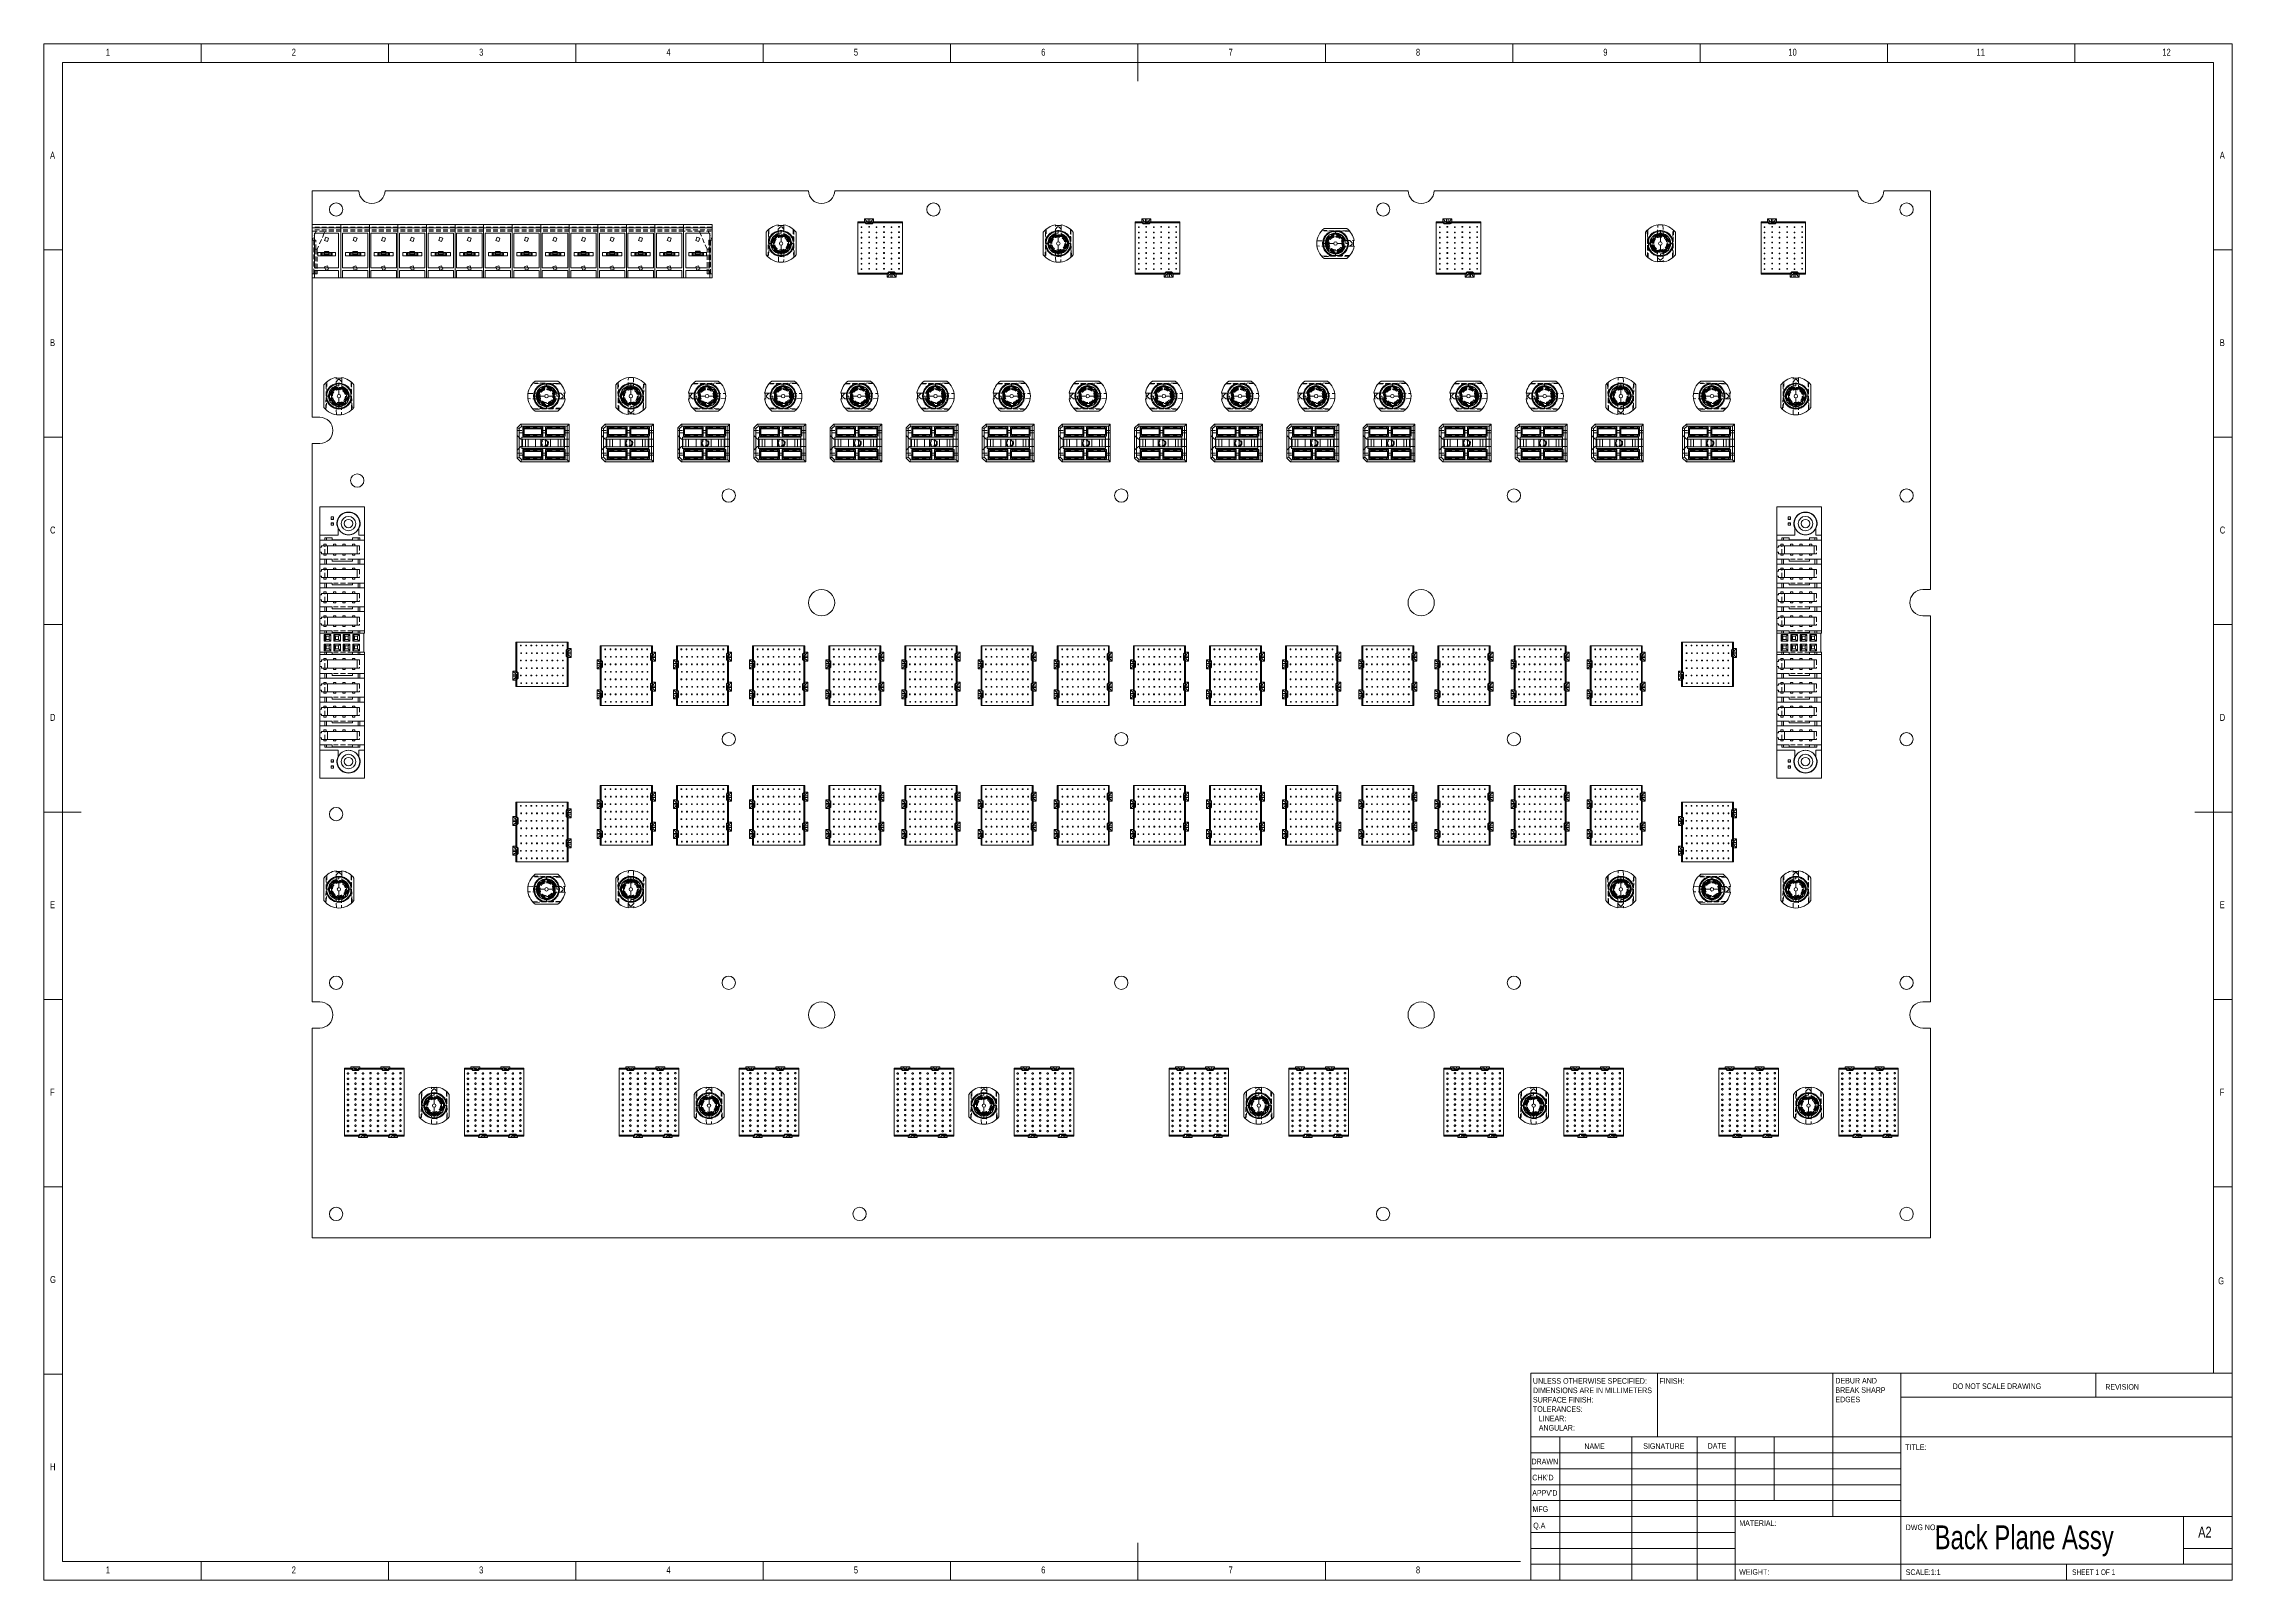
# Model space of a CAD drawing. Header units: millimetres. Extents: x 5 to 589, y 5 to 415.
import ezdxf

# ---------------------------------------------------------------- set-up
doc = ezdxf.new("R2010")
doc.units = ezdxf.units.MM
doc.linetypes.add('HIDDEN', pattern=[1.905, 1.27, -0.635])
doc.styles.add('SLDTEXTSTYLE0', font='TXT', dxfattribs={"width": 0.75})
doc.styles.add('SLDTEXTSTYLE1', font='TXT', dxfattribs={"width": 0.6875})

msp = doc.modelspace()

# ---------------------------------------------------------------- texts
at = {"color": 7, "linetype": 'Continuous', "lineweight": 0, "attachment_point": 1}
for s, insert, char_height, style in [('1', (21.58, 413.67), 1.85, 'SLDTEXTSTYLE0'), ('2', (71.17, 413.67), 1.85, 'SLDTEXTSTYLE0'), ('3', (121.17, 413.67), 1.85, 'SLDTEXTSTYLE0'), ('4', (171.17, 413.67), 1.85, 'SLDTEXTSTYLE0'), ('5', (221.17, 413.67), 1.85, 'SLDTEXTSTYLE0'), ('6', (271.17, 413.67), 1.85, 'SLDTEXTSTYLE0'), ('7', (321.17, 413.67), 1.85, 'SLDTEXTSTYLE0'), ('8', (371.17, 413.67), 1.85, 'SLDTEXTSTYLE0'), ('9', (421.17, 413.67), 1.85, 'SLDTEXTSTYLE0'), ('10', (470.54, 413.67), 1.852, 'SLDTEXTSTYLE0'), ('11', (520.75, 413.67), 1.852, 'SLDTEXTSTYLE0'), ('12', (570.33, 413.67), 1.852, 'SLDTEXTSTYLE0'), ('A', (6.67, 386.17), 1.85, 'SLDTEXTSTYLE0'), ('A', (585.67, 386.17), 1.85, 'SLDTEXTSTYLE0'), ('B', (6.67, 336.17), 1.85, 'SLDTEXTSTYLE0'), ('B', (585.67, 336.17), 1.85, 'SLDTEXTSTYLE0'), ('C', (6.67, 286.17), 1.85, 'SLDTEXTSTYLE0'), ('C', (585.67, 286.17), 1.85, 'SLDTEXTSTYLE0'), ('D', (6.67, 236.17), 1.85, 'SLDTEXTSTYLE0'), ('D', (585.67, 236.17), 1.85, 'SLDTEXTSTYLE0'), ('E', (6.67, 186.17), 1.85, 'SLDTEXTSTYLE0'), ('E', (585.67, 186.17), 1.85, 'SLDTEXTSTYLE0'), ('F', (6.67, 136.17), 1.85, 'SLDTEXTSTYLE0'), ('F', (585.67, 136.17), 1.85, 'SLDTEXTSTYLE0'), ('G', (6.67, 86.17), 1.85, 'SLDTEXTSTYLE0'), ('G', (585.25, 85.82), 1.85, 'SLDTEXTSTYLE0'), ('FINISH:', (436.17, 58.92), 1.5, 'SLDTEXTSTYLE0'), ('DO NOT SCALE DRAWING', (514.41, 57.53), 1.5, 'SLDTEXTSTYLE0'), ('REVISION', (555.13, 57.33), 1.5, 'SLDTEXTSTYLE0'), ('NAME', (416.12, 41.5), 1.5, 'SLDTEXTSTYLE0'), ('SIGNATURE', (431.83, 41.56), 1.5, 'SLDTEXTSTYLE0'), ('DATE', (449.01, 41.58), 1.5, 'SLDTEXTSTYLE0'), ('TITLE:', (501.76, 41.28), 1.5, 'SLDTEXTSTYLE0'), ('H', (6.67, 36.17), 1.85, 'SLDTEXTSTYLE0'), ('DRAWN', (402.01, 37.43), 1.5, 'SLDTEXTSTYLE0'), ("CHK'D", (402.21, 33.15), 1.5, 'SLDTEXTSTYLE0'), ("APPV'D", (402.2, 29.06), 1.5, 'SLDTEXTSTYLE0'), ('MFG', (402.26, 24.73), 1.5, 'SLDTEXTSTYLE0'), ('Q.A', (402.47, 20.35), 1.5, 'SLDTEXTSTYLE0'), ('MATERIAL:', (457.45, 20.99), 1.5, 'SLDTEXTSTYLE0'), ('DWG NO.', (501.87, 19.87), 1.5, 'SLDTEXTSTYLE0'), ('Back Plane Assy', (509.59, 19.63), 6.35, 'SLDTEXTSTYLE0'), ('A2', (579.92, 19.3), 2.91, 'SLDTEXTSTYLE0'), ('1', (21.58, 8.67), 1.85, 'SLDTEXTSTYLE0'), ('2', (71.17, 8.67), 1.85, 'SLDTEXTSTYLE0'), ('3', (121.17, 8.67), 1.85, 'SLDTEXTSTYLE0'), ('4', (171.17, 8.67), 1.85, 'SLDTEXTSTYLE0'), ('5', (221.17, 8.67), 1.85, 'SLDTEXTSTYLE0'), ('6', (271.17, 8.67), 1.85, 'SLDTEXTSTYLE0'), ('7', (321.17, 8.67), 1.85, 'SLDTEXTSTYLE0'), ('8', (371.17, 8.67), 1.85, 'SLDTEXTSTYLE0'), ('WEIGHT: ', (457.42, 7.95), 1.499, 'SLDTEXTSTYLE0'), ('SCALE:1:1', (501.87, 7.9), 1.5, 'SLDTEXTSTYLE0'), ('SHEET 1 OF 1', (546.28, 7.9), 1.5, 'SLDTEXTSTYLE1')]:
    msp.add_mtext(s, dxfattribs=dict(at, insert=insert, char_height=char_height, style=style))

# ---------------------------------------------------------------- blocks, each defined once
blk = doc.blocks.new('SW_NOTE_0')
at = {"color": 0, "linetype": 'Continuous', "lineweight": 0, "char_height": 1.5, "attachment_point": 1, "style": 'SLDTEXTSTYLE0'}
for s, insert in [('DEBUR AND ', (0, 1.93)), ('BREAK SHARP ', (0, -0.57)), ('EDGES', (0, -3.07))]:
    blk.add_mtext(s, dxfattribs=dict(at, insert=insert))
blk = doc.blocks.new('SW_NOTE_1')
at = {"color": 0, "linetype": 'Continuous', "lineweight": 0, "char_height": 1.5, "attachment_point": 1, "style": 'SLDTEXTSTYLE0'}
for s, insert in [('UNLESS OTHERWISE SPECIFIED:', (0, 1.93)), ('TOLERANCES:', (0, -5.57)), ('SURFACE FINISH:', (0, -3.07)), ('DIMENSIONS ARE IN MILLIMETERS', (0, -0.57)), ('   ANGULAR:', (0, -10.57)), ('   LINEAR:', (0, -8.07))]:
    blk.add_mtext(s, dxfattribs=dict(at, insert=insert))

# ---------------------------------------------------------------- linework, layer by layer
at = {"color": 7, "linetype": 'Continuous', "lineweight": 0}
for p, q in [((589, 415), (5, 415)), ((5, 415), (5, 5)), ((47, 410), (47, 415)), ((97, 415), (97, 410)), ((147, 410), (147, 415)), ((197, 415), (197, 410)), ((247, 410), (247, 415)), ((297, 415), (297, 405)), ((347, 410), (347, 415)), ((397, 415), (397, 410)), ((447, 410), (447, 415)), ((497, 415), (497, 410)), ((547, 410), (547, 415)), ((589, 5), (589, 415)), ((584, 410), (10, 410)), ((10, 410), (10, 10)), ((584, 60.25), (584, 410)), ((10, 360), (5, 360)), ((584, 360), (589, 360)), ((5, 310), (10, 310)), ((589, 310), (584, 310)), ((10, 260), (5, 260)), ((584, 260), (589, 260)), ((5, 210), (15, 210)), ((589, 210), (579, 210)), ((10, 160), (5, 160)), ((584, 160), (589, 160)), ((5, 110), (10, 110)), ((589, 110), (584, 110)), ((10, 60), (5, 60)), ((401.8, 60.25), (589, 60.25)), ((401.8, 60.25), (401.8, 5)), ((435.6, 43.25), (435.6, 60.25)), ((482.4, 60.25), (482.4, 22)), ((500.6, 60.25), (500.6, 5)), ((552.6, 53.88), (552.6, 60.25)), ((589, 53.88), (500.6, 53.88)), ((589, 43.25), (401.8, 43.25)), ((409.6, 43.25), (409.6, 5)), ((428.79, 43.25), (428.79, 5)), ((446.2, 43.25), (446.2, 5)), ((456.4, 5), (456.4, 43.25)), ((466.8, 26.25), (466.8, 43.25)), ((500.6, 39), (401.8, 39)), ((500.6, 34.75), (401.8, 34.75)), ((500.6, 30.5), (401.8, 30.5)), ((500.6, 26.25), (401.8, 26.25)), ((456.4, 22), (401.8, 22)), ((456.4, 17.75), (401.8, 17.75)), ((456.4, 22), (589, 22)), ((576, 9.25), (576, 22)), ((297, 5), (297, 15)), ((456.4, 13.5), (401.8, 13.5)), ((589, 13.5), (576, 13.5)), ((10, 10), (399.05, 10)), ((47, 5), (47, 10)), ((97, 10), (97, 5)), ((147, 5), (147, 10)), ((197, 10), (197, 5)), ((247, 5), (247, 10)), ((347, 5), (347, 10)), ((401.8, 9.25), (589, 9.25)), ((544.8, 5), (544.8, 9.25)), ((5, 5), (589, 5))]:
    msp.add_line(p, q, dxfattribs=at)
at = {"color": 7, "linetype": 'Continuous', "lineweight": 15}
for p, q in [((89.06, 375.79), (76.66, 375.79)), ((76.66, 375.79), (76.66, 366.77)), ((209.06, 375.79), (96.06, 375.79)), ((369.06, 375.79), (216.06, 375.79)), ((489.06, 375.79), (376.06, 375.79)), ((508.46, 375.79), (496.06, 375.79)), ((508.46, 269.36), (508.46, 375.79)), ((224.03, 368.26), (225.03, 368.26)), ((224.03, 368.26), (225.03, 367.26)), ((224.03, 367.41), (224.03, 368.26)), ((225.03, 368.26), (225.43, 368.26)), ((225.03, 368.26), (225.03, 367.26)), ((225.43, 367.26), (226.43, 368.26)), ((225.43, 368.26), (226.43, 368.26)), ((225.43, 367.26), (225.43, 368.26)), ((226.43, 368.26), (226.43, 367.41)), ((298, 368.26), (299, 368.26)), ((298, 368.26), (299, 367.26)), ((298, 367.41), (298, 368.26)), ((299, 368.26), (299.4, 368.26)), ((299, 368.26), (299, 367.26)), ((299.4, 367.26), (300.4, 368.26)), ((299.4, 368.26), (300.4, 368.26)), ((299.4, 367.26), (299.4, 368.26)), ((300.4, 368.26), (300.4, 367.41)), ((378.34, 367.41), (378.34, 368.26)), ((378.34, 368.26), (379.34, 367.26)), ((378.34, 368.26), (379.34, 368.26)), ((379.34, 368.26), (379.74, 368.26)), ((379.34, 368.26), (379.34, 367.26)), ((379.74, 367.26), (380.74, 368.26)), ((379.74, 368.26), (380.74, 368.26)), ((379.74, 367.26), (379.74, 368.26)), ((380.74, 368.26), (380.74, 367.41)), ((465.01, 368.26), (466.01, 368.26)), ((465.01, 368.26), (466.01, 367.26)), ((465.01, 367.41), (465.01, 368.26)), ((466.01, 368.26), (466.41, 368.26)), ((466.01, 368.26), (466.01, 367.26)), ((466.41, 367.26), (467.41, 368.26)), ((466.41, 368.26), (467.41, 368.26)), ((466.41, 367.26), (466.41, 368.26)), ((467.41, 368.26), (467.41, 367.41)), ((76.66, 366.77), (84.28, 366.77)), ((76.66, 365.87), (76.66, 366.77)), ((84.28, 365.87), (76.66, 365.87)), ((76.66, 365.87), (76.66, 352.57)), ((77.27, 364.5), (83.67, 364.5)), ((77.27, 355.17), (77.27, 364.5)), ((83.67, 364.5), (83.67, 355.17)), ((84.28, 366.77), (91.9, 366.77)), ((84.28, 365.87), (84.28, 366.77)), ((91.9, 365.87), (84.28, 365.87)), ((84.28, 365.87), (84.28, 352.57)), ((84.69, 364.5), (91.49, 364.5)), ((84.69, 355.17), (84.69, 364.5)), ((91.49, 364.5), (91.49, 355.17)), ((91.9, 365.87), (91.9, 366.77)), ((91.9, 366.77), (99.52, 366.77)), ((91.9, 352.57), (91.9, 365.87)), ((99.52, 365.87), (91.9, 365.87)), ((92.31, 364.5), (99.11, 364.5)), ((92.31, 355.17), (92.31, 364.5)), ((99.11, 364.5), (99.11, 355.17)), ((99.52, 365.87), (99.52, 366.77)), ((99.52, 366.77), (107.14, 366.77)), ((99.52, 352.57), (99.52, 365.87)), ((107.14, 365.87), (99.52, 365.87)), ((99.93, 355.17), (99.93, 364.5)), ((99.93, 364.5), (106.73, 364.5)), ((106.73, 364.5), (106.73, 355.17)), ((107.14, 366.77), (114.76, 366.77)), ((107.14, 365.87), (107.14, 366.77)), ((107.14, 365.87), (107.14, 352.57)), ((114.76, 365.87), (107.14, 365.87)), ((107.55, 364.5), (114.35, 364.5)), ((107.55, 355.17), (107.55, 364.5)), ((114.35, 364.5), (114.35, 355.17)), ((114.76, 365.87), (114.76, 366.77)), ((114.76, 366.77), (122.38, 366.77)), ((114.76, 352.57), (114.76, 365.87)), ((122.38, 365.87), (114.76, 365.87)), ((115.17, 364.5), (121.97, 364.5)), ((115.17, 355.17), (115.17, 364.5)), ((121.97, 364.5), (121.97, 355.17)), ((122.38, 365.87), (122.38, 366.77)), ((122.38, 366.77), (130, 366.77)), ((122.38, 352.57), (122.38, 365.87)), ((130, 365.87), (122.38, 365.87)), ((122.79, 364.5), (129.59, 364.5)), ((122.79, 355.17), (122.79, 364.5)), ((129.59, 364.5), (129.59, 355.17)), ((130, 366.77), (137.62, 366.77)), ((130, 365.87), (130, 366.77)), ((130, 365.87), (130, 352.57)), ((137.62, 365.87), (130, 365.87)), ((130.41, 364.5), (137.21, 364.5)), ((130.41, 355.17), (130.41, 364.5)), ((137.21, 364.5), (137.21, 355.17)), ((137.62, 366.77), (145.24, 366.77)), ((137.62, 365.87), (137.62, 366.77)), ((145.24, 365.87), (137.62, 365.87)), ((137.62, 365.87), (137.62, 352.57)), ((138.03, 355.17), (138.03, 364.5)), ((138.03, 364.5), (144.83, 364.5)), ((144.83, 364.5), (144.83, 355.17)), ((145.24, 366.77), (152.86, 366.77)), ((145.24, 365.87), (145.24, 366.77)), ((145.24, 365.87), (145.24, 352.57)), ((152.86, 365.87), (145.24, 365.87)), ((145.65, 355.17), (145.65, 364.5)), ((145.65, 364.5), (152.45, 364.5)), ((152.45, 364.5), (152.45, 355.17)), ((152.86, 366.77), (160.48, 366.77)), ((152.86, 365.87), (152.86, 366.77)), ((152.86, 365.87), (152.86, 352.57)), ((160.48, 365.87), (152.86, 365.87)), ((153.27, 364.5), (160.07, 364.5)), ((153.27, 355.17), (153.27, 364.5)), ((160.07, 364.5), (160.07, 355.17)), ((160.48, 366.77), (168.1, 366.77)), ((160.48, 365.87), (160.48, 366.77)), ((168.1, 365.87), (160.48, 365.87)), ((160.48, 365.87), (160.48, 352.57)), ((160.89, 364.5), (167.69, 364.5)), ((160.89, 355.17), (160.89, 364.5)), ((167.69, 364.5), (167.69, 355.17)), ((168.1, 365.87), (168.1, 366.77)), ((168.1, 366.77), (175.72, 366.77)), ((168.1, 352.57), (168.1, 365.87)), ((175.72, 365.87), (168.1, 365.87)), ((168.51, 355.17), (168.51, 364.5)), ((168.51, 364.5), (175.31, 364.5)), ((175.31, 364.5), (175.31, 355.17)), ((175.72, 366.77), (183.34, 366.77)), ((175.72, 366.77), (175.72, 365.87)), ((175.72, 365.87), (175.72, 352.57)), ((183.34, 365.87), (175.72, 365.87)), ((176.33, 355.17), (176.33, 364.5)), ((176.33, 364.5), (182.73, 364.5)), ((182.73, 364.5), (182.73, 355.17)), ((183.34, 366.77), (183.34, 365.87)), ((183.34, 352.57), (183.34, 365.87)), ((197.76, 364.71), (197.76, 358.71)), ((201.01, 366.66), (201.01, 366.49)), ((202.51, 366.49), (201.01, 366.49)), ((201.76, 364.96), (201.76, 364.49)), ((201.76, 362.18), (201.76, 363.59)), ((202.51, 366.66), (202.51, 366.49)), ((205.76, 358.71), (205.76, 364.71)), ((222.28, 367.46), (224.03, 367.46)), ((222.28, 367.46), (222.28, 367.21)), ((222.28, 367.21), (222.28, 353.81)), ((224.03, 367.21), (222.28, 367.21)), ((224.34, 367.03), (224.03, 367.41)), ((224.03, 367.21), (224.03, 367.41)), ((224.34, 367.03), (225.03, 367.09)), ((224.43, 366.91), (224.34, 367.03)), ((226.03, 366.91), (224.43, 366.91)), ((225.03, 367.26), (225.03, 367.09)), ((225.43, 367.26), (225.03, 367.26)), ((225.03, 367.09), (225.43, 367.09)), ((225.43, 367.09), (225.43, 367.26)), ((225.43, 367.09), (226.13, 367.03)), ((226.13, 367.03), (226.03, 366.91)), ((226.13, 367.03), (226.43, 367.41)), ((234.18, 367.46), (226.43, 367.46)), ((226.43, 367.41), (226.43, 367.21)), ((234.18, 367.21), (226.43, 367.21)), ((234.18, 367.46), (234.18, 367.21)), ((234.18, 353.81), (234.18, 367.21)), ((271.73, 364.71), (271.73, 358.71)), ((274.98, 366.66), (274.98, 366.49)), ((276.48, 366.49), (274.98, 366.49)), ((275.73, 364.96), (275.73, 364.49)), ((275.73, 362.18), (275.73, 363.59)), ((276.48, 366.66), (276.48, 366.49)), ((279.73, 358.71), (279.73, 364.71)), ((296.25, 367.46), (298, 367.46)), ((296.25, 367.46), (296.25, 367.21)), ((298, 367.21), (296.25, 367.21)), ((296.25, 367.21), (296.25, 353.81)), ((298.31, 367.03), (298, 367.41)), ((298, 367.21), (298, 367.41)), ((298.31, 367.03), (299, 367.09)), ((298.4, 366.91), (298.31, 367.03)), ((300, 366.91), (298.4, 366.91)), ((299, 367.26), (299, 367.09)), ((299.4, 367.26), (299, 367.26)), ((299, 367.09), (299.4, 367.09)), ((299.4, 367.09), (299.4, 367.26)), ((299.4, 367.09), (300.1, 367.03)), ((300.1, 367.03), (300, 366.91)), ((300.1, 367.03), (300.4, 367.41)), ((308.15, 367.46), (300.4, 367.46)), ((300.4, 367.41), (300.4, 367.21)), ((308.15, 367.21), (300.4, 367.21)), ((308.15, 367.46), (308.15, 367.21)), ((308.15, 353.81), (308.15, 367.21)), ((352.72, 365.71), (346.72, 365.71)), ((354.66, 362.46), (354.49, 362.46)), ((354.49, 360.96), (354.49, 362.46)), ((376.59, 367.46), (378.34, 367.46)), ((376.59, 367.46), (376.59, 367.21)), ((376.59, 367.21), (376.59, 353.81)), ((378.34, 367.21), (376.59, 367.21)), ((378.65, 367.03), (378.34, 367.41)), ((378.34, 367.21), (378.34, 367.41)), ((378.65, 367.03), (379.34, 367.09)), ((378.74, 366.91), (378.65, 367.03)), ((380.34, 366.91), (378.74, 366.91)), ((379.34, 367.26), (379.34, 367.09)), ((379.74, 367.26), (379.34, 367.26)), ((379.34, 367.09), (379.74, 367.09)), ((379.74, 367.09), (379.74, 367.26)), ((379.74, 367.09), (380.44, 367.03)), ((380.44, 367.03), (380.34, 366.91)), ((380.44, 367.03), (380.74, 367.41)), ((388.49, 367.46), (380.74, 367.46)), ((380.74, 367.41), (380.74, 367.21)), ((388.49, 367.21), (380.74, 367.21)), ((388.49, 367.46), (388.49, 367.21)), ((388.49, 353.81), (388.49, 367.21)), ((432.39, 364.71), (432.39, 358.71)), ((436.39, 364.49), (436.39, 364.96)), ((436.39, 364.49), (436.39, 362.18)), ((440.39, 358.71), (440.39, 364.71)), ((463.26, 367.46), (465.01, 367.46)), ((463.26, 367.46), (463.26, 367.21)), ((463.26, 367.21), (463.26, 353.81)), ((465.01, 367.21), (463.26, 367.21)), ((465.32, 367.03), (465.01, 367.41)), ((465.01, 367.21), (465.01, 367.41)), ((465.32, 367.03), (466.01, 367.09)), ((465.41, 366.91), (465.32, 367.03)), ((467.01, 366.91), (465.41, 366.91)), ((466.01, 367.26), (466.01, 367.09)), ((466.41, 367.26), (466.01, 367.26)), ((466.01, 367.09), (466.41, 367.09)), ((466.41, 367.09), (466.41, 367.26)), ((466.41, 367.09), (467.11, 367.03)), ((467.11, 367.03), (467.01, 366.91)), ((467.11, 367.03), (467.41, 367.41)), ((475.16, 367.46), (467.41, 367.46)), ((467.41, 367.41), (467.41, 367.21)), ((475.16, 367.21), (467.41, 367.21)), ((475.16, 367.46), (475.16, 367.21)), ((475.16, 353.81), (475.16, 367.21)), ((78.12, 359.32), (79.87, 359.32)), ((78.12, 359.32), (78.12, 358.44)), ((82.82, 358.44), (78.12, 358.44)), ((78.94, 359.28), (78.94, 358.48)), ((78.97, 359.28), (78.94, 359.28)), ((78.94, 358.48), (78.97, 358.48)), ((79.17, 359.08), (78.97, 359.28)), ((78.97, 359.28), (81.97, 359.28)), ((78.97, 359.28), (78.97, 358.48)), ((79.17, 358.68), (78.97, 358.48)), ((78.97, 358.48), (81.97, 358.48)), ((81.77, 359.08), (79.17, 359.08)), ((79.17, 359.08), (79.17, 358.68)), ((81.77, 358.68), (79.17, 358.68)), ((81.07, 359.58), (79.87, 359.58)), ((79.87, 359.28), (79.87, 359.58)), ((81.07, 359.28), (81.07, 359.58)), ((81.07, 359.32), (82.82, 359.32)), ((81.97, 359.28), (81.77, 359.08)), ((81.77, 359.08), (81.77, 358.68)), ((81.97, 358.48), (81.77, 358.68)), ((81.97, 358.48), (81.97, 359.28)), ((81.97, 359.28), (82, 359.28)), ((81.97, 358.48), (82, 358.48)), ((82, 359.28), (82, 358.48)), ((82.82, 358.44), (82.82, 359.32)), ((85.54, 359.32), (85.54, 358.44)), ((85.54, 359.32), (86.42, 359.32)), ((90.64, 358.44), (85.54, 358.44)), ((86.56, 359.28), (86.56, 358.48)), ((86.56, 358.48), (86.59, 358.48)), ((86.79, 359.08), (86.59, 359.28)), ((86.59, 359.28), (89.59, 359.28)), ((86.59, 359.28), (86.59, 358.48)), ((86.79, 358.68), (86.59, 358.48)), ((86.59, 358.48), (89.59, 358.48)), ((89.39, 359.08), (86.79, 359.08)), ((86.79, 359.08), (86.79, 358.68)), ((89.39, 358.68), (86.79, 358.68)), ((88.69, 359.58), (87.49, 359.58)), ((87.49, 359.28), (87.49, 359.58)), ((88.69, 359.28), (88.69, 359.58)), ((89.59, 359.28), (89.39, 359.08)), ((89.39, 359.08), (89.39, 358.68)), ((89.59, 358.48), (89.39, 358.68)), ((89.59, 358.48), (89.59, 359.28)), ((89.59, 358.48), (89.62, 358.48)), ((89.62, 359.28), (89.62, 358.48)), ((89.76, 359.32), (90.64, 359.32)), ((90.64, 358.44), (90.64, 359.32)), ((93.16, 359.32), (94.04, 359.32)), ((93.16, 359.32), (93.16, 358.44)), ((98.26, 358.44), (93.16, 358.44)), ((94.18, 359.28), (94.18, 358.48)), ((94.18, 358.48), (94.21, 358.48)), ((94.41, 359.08), (94.21, 359.28)), ((94.21, 359.28), (97.21, 359.28)), ((94.21, 359.28), (94.21, 358.48)), ((94.41, 358.68), (94.21, 358.48)), ((94.21, 358.48), (97.21, 358.48)), ((97.01, 359.08), (94.41, 359.08)), ((94.41, 359.08), (94.41, 358.68)), ((97.01, 358.68), (94.41, 358.68)), ((96.31, 359.58), (95.11, 359.58)), ((95.11, 359.28), (95.11, 359.58)), ((96.31, 359.28), (96.31, 359.58)), ((97.21, 359.28), (97.01, 359.08)), ((97.01, 359.08), (97.01, 358.68)), ((97.21, 358.48), (97.01, 358.68)), ((97.21, 358.48), (97.21, 359.28)), ((97.21, 358.48), (97.24, 358.48)), ((97.24, 359.28), (97.24, 358.48)), ((97.38, 359.32), (98.26, 359.32)), ((98.26, 358.44), (98.26, 359.32)), ((100.78, 359.32), (101.66, 359.32)), ((100.78, 359.32), (100.78, 358.44)), ((105.88, 358.44), (100.78, 358.44)), ((101.8, 359.28), (101.8, 358.48)), ((101.8, 358.48), (101.83, 358.48)), ((102.03, 359.08), (101.83, 359.28)), ((101.83, 359.28), (104.83, 359.28)), ((101.83, 359.28), (101.83, 358.48)), ((102.03, 358.68), (101.83, 358.48)), ((101.83, 358.48), (104.83, 358.48)), ((104.63, 359.08), (102.03, 359.08)), ((102.03, 359.08), (102.03, 358.68)), ((104.63, 358.68), (102.03, 358.68)), ((103.93, 359.58), (102.73, 359.58)), ((102.73, 359.28), (102.73, 359.58)), ((103.93, 359.28), (103.93, 359.58)), ((104.83, 359.28), (104.63, 359.08)), ((104.63, 359.08), (104.63, 358.68)), ((104.83, 358.48), (104.63, 358.68)), ((104.83, 358.48), (104.83, 359.28)), ((104.83, 358.48), (104.86, 358.48)), ((104.86, 359.28), (104.86, 358.48)), ((105, 359.32), (105.88, 359.32)), ((105.88, 358.44), (105.88, 359.32)), ((108.4, 359.32), (108.4, 358.44)), ((108.4, 359.32), (109.28, 359.32)), ((113.5, 358.44), (108.4, 358.44)), ((109.42, 359.28), (109.42, 358.48)), ((109.42, 358.48), (109.45, 358.48)), ((109.65, 359.08), (109.45, 359.28)), ((109.45, 359.28), (112.45, 359.28)), ((109.45, 359.28), (109.45, 358.48)), ((109.65, 358.68), (109.45, 358.48)), ((109.45, 358.48), (112.45, 358.48)), ((112.25, 359.08), (109.65, 359.08)), ((109.65, 359.08), (109.65, 358.68)), ((112.25, 358.68), (109.65, 358.68)), ((111.55, 359.58), (110.35, 359.58)), ((110.35, 359.28), (110.35, 359.58)), ((111.55, 359.28), (111.55, 359.58)), ((112.45, 359.28), (112.25, 359.08)), ((112.25, 359.08), (112.25, 358.68)), ((112.45, 358.48), (112.25, 358.68)), ((112.45, 358.48), (112.45, 359.28)), ((112.45, 358.48), (112.48, 358.48)), ((112.48, 359.28), (112.48, 358.48)), ((112.62, 359.32), (113.5, 359.32)), ((113.5, 358.44), (113.5, 359.32)), ((116.02, 359.32), (116.9, 359.32)), ((116.02, 359.32), (116.02, 358.44)), ((121.12, 358.44), (116.02, 358.44)), ((117.04, 359.28), (117.04, 358.48)), ((117.04, 358.48), (117.07, 358.48)), ((117.27, 359.08), (117.07, 359.28)), ((117.07, 359.28), (120.07, 359.28)), ((117.07, 359.28), (117.07, 358.48)), ((117.27, 358.68), (117.07, 358.48)), ((117.07, 358.48), (120.07, 358.48)), ((119.87, 359.08), (117.27, 359.08)), ((117.27, 359.08), (117.27, 358.68)), ((119.87, 358.68), (117.27, 358.68)), ((119.17, 359.58), (117.97, 359.58)), ((117.97, 359.28), (117.97, 359.58)), ((119.17, 359.28), (119.17, 359.58)), ((120.07, 359.28), (119.87, 359.08)), ((119.87, 359.08), (119.87, 358.68)), ((120.07, 358.48), (119.87, 358.68)), ((120.07, 358.48), (120.07, 359.28)), ((120.07, 358.48), (120.1, 358.48)), ((120.1, 359.28), (120.1, 358.48)), ((120.24, 359.32), (121.12, 359.32)), ((121.12, 358.44), (121.12, 359.32)), ((123.64, 359.32), (124.52, 359.32)), ((123.64, 359.32), (123.64, 358.44)), ((128.74, 358.44), (123.64, 358.44)), ((124.66, 359.28), (124.66, 358.48)), ((124.66, 358.48), (124.69, 358.48)), ((124.89, 359.08), (124.69, 359.28)), ((124.69, 359.28), (127.69, 359.28)), ((124.69, 359.28), (124.69, 358.48)), ((124.89, 358.68), (124.69, 358.48)), ((124.69, 358.48), (127.69, 358.48)), ((127.49, 359.08), (124.89, 359.08)), ((124.89, 359.08), (124.89, 358.68)), ((127.49, 358.68), (124.89, 358.68)), ((126.79, 359.58), (125.59, 359.58)), ((125.59, 359.28), (125.59, 359.58)), ((126.79, 359.28), (126.79, 359.58)), ((127.69, 359.28), (127.49, 359.08)), ((127.49, 359.08), (127.49, 358.68)), ((127.69, 358.48), (127.49, 358.68)), ((127.69, 358.48), (127.69, 359.28)), ((127.69, 358.48), (127.72, 358.48)), ((127.72, 359.28), (127.72, 358.48)), ((127.86, 359.32), (128.74, 359.32)), ((128.74, 358.44), (128.74, 359.32)), ((131.26, 359.32), (132.14, 359.32)), ((131.26, 359.32), (131.26, 358.44)), ((136.36, 358.44), (131.26, 358.44)), ((132.28, 359.28), (132.28, 358.48)), ((132.28, 358.48), (132.31, 358.48)), ((132.51, 359.08), (132.31, 359.28)), ((132.31, 359.28), (135.31, 359.28)), ((132.31, 359.28), (132.31, 358.48)), ((132.51, 358.68), (132.31, 358.48)), ((132.31, 358.48), (135.31, 358.48)), ((135.11, 359.08), (132.51, 359.08)), ((132.51, 359.08), (132.51, 358.68)), ((135.11, 358.68), (132.51, 358.68)), ((134.41, 359.58), (133.21, 359.58)), ((133.21, 359.28), (133.21, 359.58)), ((134.41, 359.28), (134.41, 359.58)), ((135.31, 359.28), (135.11, 359.08)), ((135.11, 359.08), (135.11, 358.68)), ((135.31, 358.48), (135.11, 358.68)), ((135.31, 358.48), (135.31, 359.28)), ((135.31, 358.48), (135.34, 358.48)), ((135.34, 359.28), (135.34, 358.48)), ((135.48, 359.32), (136.36, 359.32)), ((136.36, 358.44), (136.36, 359.32)), ((138.88, 359.32), (138.88, 358.44)), ((138.88, 359.32), (139.76, 359.32)), ((143.98, 358.44), (138.88, 358.44)), ((139.9, 359.28), (139.9, 358.48)), ((139.9, 358.48), (139.93, 358.48)), ((140.13, 359.08), (139.93, 359.28)), ((139.93, 359.28), (142.93, 359.28)), ((139.93, 359.28), (139.93, 358.48)), ((140.13, 358.68), (139.93, 358.48)), ((139.93, 358.48), (142.93, 358.48)), ((142.73, 359.08), (140.13, 359.08)), ((140.13, 359.08), (140.13, 358.68)), ((142.73, 358.68), (140.13, 358.68)), ((142.03, 359.58), (140.83, 359.58)), ((140.83, 359.28), (140.83, 359.58)), ((142.03, 359.28), (142.03, 359.58)), ((142.93, 359.28), (142.73, 359.08)), ((142.73, 359.08), (142.73, 358.68)), ((142.93, 358.48), (142.73, 358.68)), ((142.93, 358.48), (142.93, 359.28)), ((142.93, 358.48), (142.96, 358.48)), ((142.96, 359.28), (142.96, 358.48)), ((143.1, 359.32), (143.98, 359.32)), ((143.98, 358.44), (143.98, 359.32)), ((146.5, 359.32), (147.38, 359.32)), ((146.5, 359.32), (146.5, 358.44)), ((151.6, 358.44), (146.5, 358.44)), ((147.52, 359.28), (147.52, 358.48)), ((147.52, 358.48), (147.55, 358.48)), ((147.75, 359.08), (147.55, 359.28)), ((147.55, 359.28), (150.55, 359.28)), ((147.55, 359.28), (147.55, 358.48)), ((147.75, 358.68), (147.55, 358.48)), ((147.55, 358.48), (150.55, 358.48)), ((150.35, 359.08), (147.75, 359.08)), ((147.75, 359.08), (147.75, 358.68)), ((150.35, 358.68), (147.75, 358.68)), ((149.65, 359.58), (148.45, 359.58)), ((148.45, 359.28), (148.45, 359.58)), ((149.65, 359.28), (149.65, 359.58)), ((150.55, 359.28), (150.35, 359.08)), ((150.35, 359.08), (150.35, 358.68)), ((150.55, 358.48), (150.35, 358.68)), ((150.55, 358.48), (150.55, 359.28)), ((150.55, 358.48), (150.58, 358.48)), ((150.58, 359.28), (150.58, 358.48)), ((150.72, 359.32), (151.6, 359.32)), ((151.6, 358.44), (151.6, 359.32)), ((154.12, 359.32), (155, 359.32)), ((154.12, 359.32), (154.12, 358.44)), ((159.22, 358.44), (154.12, 358.44)), ((155.14, 359.28), (155.14, 358.48)), ((155.14, 358.48), (155.17, 358.48)), ((155.37, 359.08), (155.17, 359.28)), ((155.17, 359.28), (158.17, 359.28)), ((155.17, 359.28), (155.17, 358.48)), ((155.37, 358.68), (155.17, 358.48)), ((155.17, 358.48), (158.17, 358.48)), ((157.97, 359.08), (155.37, 359.08)), ((155.37, 359.08), (155.37, 358.68)), ((157.97, 358.68), (155.37, 358.68)), ((157.27, 359.58), (156.07, 359.58)), ((156.07, 359.28), (156.07, 359.58)), ((157.27, 359.28), (157.27, 359.58)), ((158.17, 359.28), (157.97, 359.08)), ((157.97, 359.08), (157.97, 358.68)), ((158.17, 358.48), (157.97, 358.68)), ((158.17, 358.48), (158.17, 359.28)), ((158.17, 358.48), (158.2, 358.48)), ((158.2, 359.28), (158.2, 358.48)), ((158.34, 359.32), (159.22, 359.32)), ((159.22, 358.44), (159.22, 359.32)), ((161.74, 359.32), (162.62, 359.32)), ((161.74, 359.32), (161.74, 358.44)), ((166.84, 358.44), (161.74, 358.44)), ((162.76, 359.28), (162.76, 358.48)), ((162.76, 358.48), (162.79, 358.48)), ((162.99, 359.08), (162.79, 359.28)), ((162.79, 359.28), (165.79, 359.28)), ((162.79, 359.28), (162.79, 358.48)), ((162.99, 358.68), (162.79, 358.48)), ((162.79, 358.48), (165.79, 358.48)), ((165.59, 359.08), (162.99, 359.08)), ((162.99, 359.08), (162.99, 358.68)), ((165.59, 358.68), (162.99, 358.68)), ((164.89, 359.58), (163.69, 359.58)), ((163.69, 359.28), (163.69, 359.58)), ((164.89, 359.28), (164.89, 359.58)), ((165.79, 359.28), (165.59, 359.08)), ((165.59, 359.08), (165.59, 358.68)), ((165.79, 358.48), (165.59, 358.68)), ((165.79, 358.48), (165.79, 359.28)), ((165.79, 358.48), (165.82, 358.48)), ((165.82, 359.28), (165.82, 358.48)), ((165.96, 359.32), (166.84, 359.32)), ((166.84, 358.44), (166.84, 359.32)), ((169.36, 359.32), (170.24, 359.32)), ((169.36, 359.32), (169.36, 358.44)), ((174.46, 358.44), (169.36, 358.44)), ((170.38, 359.28), (170.38, 358.48)), ((170.38, 358.48), (170.41, 358.48)), ((170.61, 359.08), (170.41, 359.28)), ((170.41, 359.28), (173.41, 359.28)), ((170.41, 359.28), (170.41, 358.48)), ((170.61, 358.68), (170.41, 358.48)), ((170.41, 358.48), (173.41, 358.48)), ((173.21, 359.08), (170.61, 359.08)), ((170.61, 359.08), (170.61, 358.68)), ((173.21, 358.68), (170.61, 358.68)), ((172.51, 359.58), (171.31, 359.58)), ((171.31, 359.28), (171.31, 359.58)), ((172.51, 359.28), (172.51, 359.58)), ((173.41, 359.28), (173.21, 359.08)), ((173.21, 359.08), (173.21, 358.68)), ((173.41, 358.48), (173.21, 358.68)), ((173.41, 358.48), (173.41, 359.28)), ((173.41, 358.48), (173.44, 358.48)), ((173.44, 359.28), (173.44, 358.48)), ((173.58, 359.32), (174.46, 359.32)), ((174.46, 358.44), (174.46, 359.32)), ((177.18, 359.32), (178.93, 359.32)), ((177.18, 359.32), (177.18, 358.44)), ((181.88, 358.44), (177.18, 358.44)), ((178.03, 359.28), (178, 359.28)), ((178, 359.28), (178, 358.48)), ((178, 358.48), (178.03, 358.48)), ((178.23, 359.08), (178.03, 359.28)), ((178.03, 359.28), (181.03, 359.28)), ((178.03, 359.28), (178.03, 358.48)), ((178.23, 358.68), (178.03, 358.48)), ((178.03, 358.48), (181.03, 358.48)), ((180.83, 359.08), (178.23, 359.08)), ((178.23, 359.08), (178.23, 358.68)), ((180.83, 358.68), (178.23, 358.68)), ((180.13, 359.58), (178.93, 359.58)), ((178.93, 359.28), (178.93, 359.58)), ((180.13, 359.28), (180.13, 359.58)), ((180.13, 359.32), (181.88, 359.32)), ((181.03, 359.28), (180.83, 359.08)), ((180.83, 359.08), (180.83, 358.68)), ((181.03, 358.48), (180.83, 358.68)), ((181.03, 358.48), (181.03, 359.28)), ((181.03, 359.28), (181.06, 359.28)), ((181.03, 358.48), (181.06, 358.48)), ((181.06, 359.28), (181.06, 358.48)), ((181.88, 358.44), (181.88, 359.32)), ((201.76, 358.94), (201.76, 361.25)), ((201.76, 358.94), (201.76, 358.46)), ((275.73, 358.94), (275.73, 361.25)), ((275.73, 358.94), (275.73, 358.46)), ((346.94, 361.71), (346.47, 361.71)), ((346.72, 357.71), (352.72, 357.71)), ((346.94, 361.71), (349.25, 361.71)), ((350.18, 361.71), (351.59, 361.71)), ((352.97, 361.71), (352.49, 361.71)), ((354.66, 360.96), (354.49, 360.96)), ((435.64, 356.94), (437.14, 356.94)), ((435.64, 356.77), (435.64, 356.94)), ((436.39, 361.25), (436.39, 359.84)), ((436.39, 358.46), (436.39, 358.94)), ((437.14, 356.77), (437.14, 356.94)), ((76.66, 352.57), (77.27, 352.57)), ((76.66, 352.57), (76.66, 315.32)), ((83.67, 355.17), (77.27, 355.17)), ((77.27, 354.47), (83.67, 354.47)), ((77.27, 352.57), (77.27, 354.47)), ((83.67, 352.57), (77.27, 352.57)), ((83.67, 354.47), (83.67, 352.57)), ((83.67, 352.57), (84.28, 352.57)), ((84.28, 352.57), (84.69, 352.57)), ((91.49, 355.17), (84.69, 355.17)), ((84.69, 352.57), (84.69, 354.47)), ((84.69, 354.47), (91.49, 354.47)), ((91.49, 352.57), (84.69, 352.57)), ((91.49, 354.47), (91.49, 352.57)), ((91.49, 352.57), (91.9, 352.57)), ((91.9, 352.57), (92.31, 352.57)), ((99.11, 355.17), (92.31, 355.17)), ((92.31, 354.47), (99.11, 354.47)), ((92.31, 352.57), (92.31, 354.47)), ((99.11, 352.57), (92.31, 352.57)), ((99.11, 354.47), (99.11, 352.57)), ((99.11, 352.57), (99.52, 352.57)), ((99.52, 352.57), (99.93, 352.57)), ((106.73, 355.17), (99.93, 355.17)), ((99.93, 352.57), (99.93, 354.47)), ((99.93, 354.47), (106.73, 354.47)), ((106.73, 352.57), (99.93, 352.57)), ((106.73, 354.47), (106.73, 352.57)), ((106.73, 352.57), (107.14, 352.57)), ((107.14, 352.57), (107.55, 352.57)), ((114.35, 355.17), (107.55, 355.17)), ((107.55, 354.47), (114.35, 354.47)), ((107.55, 352.57), (107.55, 354.47)), ((114.35, 352.57), (107.55, 352.57)), ((114.35, 354.47), (114.35, 352.57)), ((114.35, 352.57), (114.76, 352.57)), ((114.76, 352.57), (115.17, 352.57)), ((121.97, 355.17), (115.17, 355.17)), ((115.17, 354.47), (121.97, 354.47)), ((115.17, 352.57), (115.17, 354.47)), ((121.97, 352.57), (115.17, 352.57)), ((121.97, 354.47), (121.97, 352.57)), ((121.97, 352.57), (122.38, 352.57)), ((122.38, 352.57), (122.79, 352.57)), ((129.59, 355.17), (122.79, 355.17)), ((122.79, 354.47), (129.59, 354.47)), ((122.79, 352.57), (122.79, 354.47)), ((129.59, 352.57), (122.79, 352.57)), ((129.59, 354.47), (129.59, 352.57)), ((129.59, 352.57), (130, 352.57)), ((130, 352.57), (130.41, 352.57)), ((137.21, 355.17), (130.41, 355.17)), ((130.41, 352.57), (130.41, 354.47)), ((130.41, 354.47), (137.21, 354.47)), ((137.21, 352.57), (130.41, 352.57)), ((137.21, 354.47), (137.21, 352.57)), ((137.21, 352.57), (137.62, 352.57)), ((137.62, 352.57), (138.03, 352.57)), ((144.83, 355.17), (138.03, 355.17)), ((138.03, 354.47), (144.83, 354.47)), ((138.03, 352.57), (138.03, 354.47)), ((144.83, 352.57), (138.03, 352.57)), ((144.83, 354.47), (144.83, 352.57)), ((144.83, 352.57), (145.24, 352.57)), ((145.24, 352.57), (145.65, 352.57)), ((152.45, 355.17), (145.65, 355.17)), ((145.65, 352.57), (145.65, 354.47)), ((145.65, 354.47), (152.45, 354.47)), ((152.45, 352.57), (145.65, 352.57)), ((152.45, 354.47), (152.45, 352.57)), ((152.45, 352.57), (152.86, 352.57)), ((152.86, 352.57), (153.27, 352.57)), ((160.07, 355.17), (153.27, 355.17)), ((153.27, 352.57), (153.27, 354.47)), ((153.27, 354.47), (160.07, 354.47)), ((160.07, 352.57), (153.27, 352.57)), ((160.07, 354.47), (160.07, 352.57)), ((160.07, 352.57), (160.48, 352.57)), ((160.48, 352.57), (160.89, 352.57)), ((167.69, 355.17), (160.89, 355.17)), ((160.89, 354.47), (167.69, 354.47)), ((160.89, 352.57), (160.89, 354.47)), ((167.69, 352.57), (160.89, 352.57)), ((167.69, 354.47), (167.69, 352.57)), ((167.69, 352.57), (168.1, 352.57)), ((168.1, 352.57), (168.51, 352.57)), ((175.31, 355.17), (168.51, 355.17)), ((168.51, 352.57), (168.51, 354.47)), ((168.51, 354.47), (175.31, 354.47)), ((175.31, 352.57), (168.51, 352.57)), ((175.31, 354.47), (175.31, 352.57)), ((175.31, 352.57), (175.72, 352.57)), ((175.72, 352.57), (176.33, 352.57)), ((182.73, 355.17), (176.33, 355.17)), ((176.33, 354.47), (182.73, 354.47)), ((176.33, 352.57), (176.33, 354.47)), ((182.73, 352.57), (176.33, 352.57)), ((182.73, 354.47), (182.73, 352.57)), ((182.73, 352.57), (183.34, 352.57)), ((222.28, 353.81), (230.03, 353.81)), ((222.28, 353.81), (222.28, 353.56)), ((230.03, 353.56), (222.28, 353.56)), ((230.03, 353.61), (230.34, 353.99)), ((230.03, 353.61), (230.03, 353.81)), ((231.03, 353.76), (230.03, 352.76)), ((230.03, 352.76), (230.03, 353.61)), ((231.03, 352.76), (230.03, 352.76)), ((230.34, 353.99), (230.43, 354.11)), ((231.03, 353.93), (230.34, 353.99)), ((230.43, 354.11), (232.03, 354.11)), ((231.03, 353.93), (231.03, 353.76)), ((231.43, 353.93), (231.03, 353.93)), ((231.03, 353.76), (231.43, 353.76)), ((231.03, 353.76), (231.03, 352.76)), ((231.43, 352.76), (231.03, 352.76)), ((232.13, 353.99), (231.43, 353.93)), ((231.43, 353.76), (231.43, 353.93)), ((232.43, 352.76), (231.43, 353.76)), ((231.43, 352.76), (231.43, 353.76)), ((232.43, 352.76), (231.43, 352.76)), ((232.03, 354.11), (232.13, 353.99)), ((232.43, 353.61), (232.13, 353.99)), ((232.43, 353.81), (234.18, 353.81)), ((232.43, 353.81), (232.43, 353.61)), ((232.43, 353.61), (232.43, 352.76)), ((234.18, 353.56), (232.43, 353.56)), ((234.18, 353.56), (234.18, 353.81)), ((296.25, 353.81), (304, 353.81)), ((296.25, 353.81), (296.25, 353.56)), ((304, 353.56), (296.25, 353.56)), ((304, 353.61), (304.31, 353.99)), ((304, 353.61), (304, 353.81)), ((305, 353.76), (304, 352.76)), ((304, 352.76), (304, 353.61)), ((305, 352.76), (304, 352.76)), ((304.31, 353.99), (304.4, 354.11)), ((305, 353.93), (304.31, 353.99)), ((304.4, 354.11), (306, 354.11)), ((305.4, 353.93), (305, 353.93)), ((305, 353.93), (305, 353.76)), ((305, 353.76), (305.4, 353.76)), ((305, 353.76), (305, 352.76)), ((305.4, 352.76), (305, 352.76)), ((306.1, 353.99), (305.4, 353.93)), ((305.4, 353.76), (305.4, 353.93)), ((306.4, 352.76), (305.4, 353.76)), ((305.4, 352.76), (305.4, 353.76)), ((306.4, 352.76), (305.4, 352.76)), ((306, 354.11), (306.1, 353.99)), ((306.4, 353.61), (306.1, 353.99)), ((306.4, 353.81), (308.15, 353.81)), ((306.4, 353.81), (306.4, 353.61)), ((306.4, 353.61), (306.4, 352.76)), ((308.15, 353.56), (306.4, 353.56)), ((308.15, 353.56), (308.15, 353.81)), ((376.59, 353.81), (384.34, 353.81)), ((376.59, 353.81), (376.59, 353.56)), ((384.34, 353.56), (376.59, 353.56)), ((384.34, 353.61), (384.65, 353.99)), ((384.34, 353.61), (384.34, 353.81)), ((385.34, 353.76), (384.34, 352.76)), ((384.34, 352.76), (384.34, 353.61)), ((385.34, 352.76), (384.34, 352.76)), ((384.65, 353.99), (384.74, 354.11)), ((385.34, 353.93), (384.65, 353.99)), ((384.74, 354.11), (386.34, 354.11)), ((385.34, 353.93), (385.34, 353.76)), ((385.74, 353.93), (385.34, 353.93)), ((385.34, 353.76), (385.74, 353.76)), ((385.34, 353.76), (385.34, 352.76)), ((385.74, 352.76), (385.34, 352.76)), ((386.44, 353.99), (385.74, 353.93)), ((385.74, 353.76), (385.74, 353.93)), ((386.74, 352.76), (385.74, 353.76)), ((385.74, 352.76), (385.74, 353.76)), ((386.74, 352.76), (385.74, 352.76)), ((386.34, 354.11), (386.44, 353.99)), ((386.74, 353.61), (386.44, 353.99)), ((386.74, 353.81), (388.49, 353.81)), ((386.74, 353.81), (386.74, 353.61)), ((386.74, 353.61), (386.74, 352.76)), ((388.49, 353.56), (386.74, 353.56)), ((388.49, 353.56), (388.49, 353.81)), ((463.26, 353.81), (471.01, 353.81)), ((463.26, 353.81), (463.26, 353.56)), ((471.01, 353.56), (463.26, 353.56)), ((471.01, 353.61), (471.32, 353.99)), ((471.01, 353.61), (471.01, 353.81)), ((472.01, 353.76), (471.01, 352.76)), ((471.01, 352.76), (471.01, 353.61)), ((472.01, 352.76), (471.01, 352.76)), ((471.32, 353.99), (471.41, 354.11)), ((472.01, 353.93), (471.32, 353.99)), ((471.41, 354.11), (473.01, 354.11)), ((472.01, 353.93), (472.01, 353.76)), ((472.41, 353.93), (472.01, 353.93)), ((472.01, 353.76), (472.41, 353.76)), ((472.01, 353.76), (472.01, 352.76)), ((472.41, 352.76), (472.01, 352.76)), ((473.11, 353.99), (472.41, 353.93)), ((472.41, 353.76), (472.41, 353.93)), ((473.41, 352.76), (472.41, 353.76)), ((472.41, 352.76), (472.41, 353.76)), ((473.41, 352.76), (472.41, 352.76)), ((473.01, 354.11), (473.11, 353.99)), ((473.41, 353.61), (473.11, 353.99)), ((473.41, 353.81), (475.16, 353.81)), ((473.41, 353.81), (473.41, 353.61)), ((473.41, 353.61), (473.41, 352.76)), ((475.16, 353.56), (473.41, 353.56)), ((475.16, 353.56), (475.16, 353.81)), ((79.76, 323.98), (79.76, 317.98)), ((83.01, 325.93), (83.01, 325.76)), ((84.51, 325.76), (83.01, 325.76)), ((83.76, 324.23), (83.76, 323.76)), ((83.76, 321.45), (83.76, 322.86)), ((84.51, 325.93), (84.51, 325.76)), ((87.76, 317.98), (87.76, 323.98)), ((142.16, 324.98), (136.16, 324.98)), ((144.1, 321.73), (143.93, 321.73)), ((143.93, 320.23), (143.93, 321.73)), ((157.67, 323.98), (157.67, 317.98)), ((161.67, 323.76), (161.67, 324.23)), ((161.67, 323.76), (161.67, 321.45)), ((165.67, 317.98), (165.67, 323.98)), ((177.05, 321.73), (177.22, 321.73)), ((177.22, 321.73), (177.22, 320.23)), ((184.99, 324.98), (178.99, 324.98)), ((197.37, 321.73), (197.54, 321.73)), ((197.54, 321.73), (197.54, 320.23)), ((205.31, 324.98), (199.31, 324.98)), ((217.69, 321.73), (217.86, 321.73)), ((217.86, 321.73), (217.86, 320.23)), ((225.63, 324.98), (219.63, 324.98)), ((238.01, 321.73), (238.18, 321.73)), ((238.18, 321.73), (238.18, 320.23)), ((245.95, 324.98), (239.95, 324.98)), ((258.33, 321.73), (258.5, 321.73)), ((258.5, 321.73), (258.5, 320.23)), ((266.27, 324.98), (260.27, 324.98)), ((278.65, 321.73), (278.82, 321.73)), ((278.82, 321.73), (278.82, 320.23)), ((286.59, 324.98), (280.59, 324.98)), ((298.97, 321.73), (299.14, 321.73)), ((299.14, 321.73), (299.14, 320.23)), ((306.91, 324.98), (300.91, 324.98)), ((319.29, 321.73), (319.46, 321.73)), ((319.46, 321.73), (319.46, 320.23)), ((327.23, 324.98), (321.23, 324.98)), ((339.61, 321.73), (339.78, 321.73)), ((339.78, 321.73), (339.78, 320.23)), ((347.55, 324.98), (341.55, 324.98)), ((359.93, 321.73), (360.1, 321.73)), ((360.1, 321.73), (360.1, 320.23)), ((367.87, 324.98), (361.87, 324.98)), ((380.25, 321.73), (380.42, 321.73)), ((380.42, 321.73), (380.42, 320.23)), ((388.19, 324.98), (382.19, 324.98)), ((400.57, 321.73), (400.74, 321.73)), ((400.74, 321.73), (400.74, 320.23)), ((408.51, 324.98), (402.51, 324.98)), ((421.83, 323.98), (421.83, 317.98)), ((425.83, 323.76), (425.83, 324.23)), ((425.83, 323.76), (425.83, 321.45)), ((429.83, 317.98), (429.83, 323.98)), ((453.16, 324.98), (447.16, 324.98)), ((455.1, 321.73), (454.93, 321.73)), ((454.93, 320.23), (454.93, 321.73)), ((468.55, 323.98), (468.55, 317.98)), ((471.8, 325.93), (471.8, 325.76)), ((473.3, 325.76), (471.8, 325.76)), ((472.55, 324.23), (472.55, 323.76)), ((472.55, 321.45), (472.55, 322.86)), ((473.3, 325.93), (473.3, 325.76)), ((476.55, 317.98), (476.55, 323.98)), ((83.76, 318.21), (83.76, 320.52)), ((83.76, 318.21), (83.76, 317.73)), ((136.38, 320.98), (135.91, 320.98)), ((136.16, 316.98), (142.16, 316.98)), ((136.38, 320.98), (138.69, 320.98)), ((139.62, 320.98), (141.03, 320.98)), ((142.41, 320.98), (141.93, 320.98)), ((144.1, 320.23), (143.93, 320.23)), ((160.92, 316.21), (162.42, 316.21)), ((160.92, 316.04), (160.92, 316.21)), ((161.67, 320.52), (161.67, 319.11)), ((161.67, 317.73), (161.67, 318.21)), ((162.42, 316.04), (162.42, 316.21)), ((177.05, 320.23), (177.22, 320.23)), ((178.74, 320.98), (179.22, 320.98)), ((178.99, 316.98), (184.99, 316.98)), ((181.53, 320.98), (180.12, 320.98)), ((184.77, 320.98), (182.46, 320.98)), ((184.77, 320.98), (185.24, 320.98)), ((197.37, 320.23), (197.54, 320.23)), ((199.06, 320.98), (199.54, 320.98)), ((199.31, 316.98), (205.31, 316.98)), ((201.85, 320.98), (200.44, 320.98)), ((205.09, 320.98), (202.78, 320.98)), ((205.09, 320.98), (205.56, 320.98)), ((217.69, 320.23), (217.86, 320.23)), ((219.38, 320.98), (219.86, 320.98)), ((219.63, 316.98), (225.63, 316.98)), ((222.17, 320.98), (220.76, 320.98)), ((225.41, 320.98), (223.1, 320.98)), ((225.41, 320.98), (225.88, 320.98)), ((238.01, 320.23), (238.18, 320.23)), ((239.7, 320.98), (240.18, 320.98)), ((239.95, 316.98), (245.95, 316.98)), ((242.49, 320.98), (241.08, 320.98)), ((245.73, 320.98), (243.42, 320.98)), ((245.73, 320.98), (246.2, 320.98)), ((258.33, 320.23), (258.5, 320.23)), ((260.02, 320.98), (260.5, 320.98)), ((260.27, 316.98), (266.27, 316.98)), ((262.81, 320.98), (261.4, 320.98)), ((266.05, 320.98), (263.74, 320.98)), ((266.05, 320.98), (266.52, 320.98)), ((278.65, 320.23), (278.82, 320.23)), ((280.34, 320.98), (280.82, 320.98)), ((280.59, 316.98), (286.59, 316.98)), ((283.13, 320.98), (281.72, 320.98)), ((286.37, 320.98), (284.06, 320.98)), ((286.37, 320.98), (286.84, 320.98)), ((298.97, 320.23), (299.14, 320.23)), ((300.66, 320.98), (301.14, 320.98)), ((300.91, 316.98), (306.91, 316.98)), ((303.45, 320.98), (302.04, 320.98)), ((306.69, 320.98), (304.38, 320.98)), ((306.69, 320.98), (307.16, 320.98)), ((319.29, 320.23), (319.46, 320.23)), ((320.98, 320.98), (321.46, 320.98)), ((321.23, 316.98), (327.23, 316.98)), ((323.77, 320.98), (322.36, 320.98)), ((327.01, 320.98), (324.7, 320.98)), ((327.01, 320.98), (327.48, 320.98)), ((339.61, 320.23), (339.78, 320.23)), ((341.3, 320.98), (341.78, 320.98)), ((341.55, 316.98), (347.55, 316.98)), ((344.09, 320.98), (342.68, 320.98)), ((347.33, 320.98), (345.02, 320.98)), ((347.33, 320.98), (347.8, 320.98)), ((359.93, 320.23), (360.1, 320.23)), ((361.62, 320.98), (362.1, 320.98)), ((361.87, 316.98), (367.87, 316.98)), ((364.41, 320.98), (363, 320.98)), ((367.65, 320.98), (365.34, 320.98)), ((367.65, 320.98), (368.12, 320.98)), ((380.25, 320.23), (380.42, 320.23)), ((381.94, 320.98), (382.42, 320.98)), ((382.19, 316.98), (388.19, 316.98)), ((384.73, 320.98), (383.32, 320.98)), ((387.97, 320.98), (385.66, 320.98)), ((387.97, 320.98), (388.44, 320.98)), ((400.57, 320.23), (400.74, 320.23)), ((402.26, 320.98), (402.74, 320.98)), ((402.51, 316.98), (408.51, 316.98)), ((405.05, 320.98), (403.64, 320.98)), ((408.29, 320.98), (405.98, 320.98)), ((408.29, 320.98), (408.76, 320.98)), ((425.08, 316.21), (426.58, 316.21)), ((425.08, 316.04), (425.08, 316.21)), ((425.83, 320.52), (425.83, 319.11)), ((425.83, 317.73), (425.83, 318.21)), ((426.58, 316.04), (426.58, 316.21)), ((447.38, 320.98), (446.91, 320.98)), ((447.16, 316.98), (453.16, 316.98)), ((447.38, 320.98), (449.69, 320.98)), ((450.62, 320.98), (452.03, 320.98)), ((453.41, 320.98), (452.93, 320.98)), ((455.1, 320.23), (454.93, 320.23)), ((472.55, 318.21), (472.55, 320.52)), ((472.55, 318.21), (472.55, 317.73)), ((78.66, 315.32), (76.66, 315.32)), ((132.34, 313.5), (131.34, 312.5)), ((131.34, 304.46), (131.34, 312.5)), ((131.84, 312.3), (131.34, 312.5)), ((131.84, 312.3), (132.55, 313)), ((131.84, 312.3), (131.84, 304.67)), ((132.55, 313), (132.34, 313.5)), ((145.18, 313.5), (132.34, 313.5)), ((144.68, 313), (132.55, 313)), ((132.61, 309.98), (143.92, 309.98)), ((132.61, 306.98), (132.61, 309.98)), ((132.87, 310.25), (132.87, 312.71)), ((132.87, 312.71), (138.15, 312.71)), ((132.87, 312.71), (133.08, 312.36)), ((133.08, 310.61), (132.87, 310.25)), ((138.15, 310.25), (132.87, 310.25)), ((137.95, 312.36), (133.08, 312.36)), ((133.08, 310.61), (137.95, 310.61)), ((133.09, 312.33), (133.09, 310.64)), ((133.16, 310.75), (133.16, 312.22)), ((137.86, 312.21), (133.16, 312.21)), ((137.86, 310.75), (133.16, 310.75)), ((137.86, 310.75), (137.86, 312.22)), ((137.93, 312.33), (137.93, 310.64)), ((138.15, 312.71), (137.95, 312.36)), ((137.95, 310.61), (138.15, 310.25)), ((138.15, 312.71), (138.15, 310.25)), ((138.87, 312.71), (144.15, 312.71)), ((138.87, 310.25), (138.87, 312.71)), ((138.87, 312.71), (139.08, 312.36)), ((138.87, 310.25), (139.08, 310.61)), ((144.15, 310.25), (138.87, 310.25)), ((143.95, 312.36), (139.08, 312.36)), ((139.08, 310.61), (143.95, 310.61)), ((139.09, 312.33), (139.09, 310.64)), ((139.16, 310.75), (139.16, 312.22)), ((143.86, 312.21), (139.16, 312.21)), ((143.86, 310.75), (139.16, 310.75)), ((143.86, 310.75), (143.86, 312.22)), ((143.92, 309.98), (143.92, 306.98)), ((143.93, 312.33), (143.93, 310.64)), ((144.15, 312.71), (143.95, 312.36)), ((143.95, 310.61), (144.15, 310.25)), ((144.15, 312.71), (144.15, 310.25)), ((145.18, 313.5), (144.68, 313)), ((144.68, 303.96), (144.68, 313)), ((145.18, 303.46), (145.18, 313.5)), ((154.85, 313.5), (153.85, 312.5)), ((154.35, 312.3), (153.85, 312.5)), ((153.85, 304.46), (153.85, 312.5)), ((154.35, 312.3), (155.06, 313)), ((154.35, 312.3), (154.35, 304.67)), ((155.06, 313), (154.85, 313.5)), ((167.69, 313.5), (154.85, 313.5)), ((167.19, 313), (155.06, 313)), ((155.12, 309.98), (166.43, 309.98)), ((155.12, 306.98), (155.12, 309.98)), ((155.38, 310.25), (155.38, 312.71)), ((155.38, 312.71), (155.59, 312.36)), ((155.38, 312.71), (160.66, 312.71)), ((155.59, 310.61), (155.38, 310.25)), ((160.66, 310.25), (155.38, 310.25)), ((160.46, 312.36), (155.59, 312.36)), ((155.59, 310.61), (160.46, 310.61)), ((155.6, 312.33), (155.6, 310.64)), ((155.67, 310.75), (155.67, 312.22)), ((160.37, 312.21), (155.67, 312.21)), ((160.37, 310.75), (155.67, 310.75)), ((160.37, 310.75), (160.37, 312.22)), ((160.44, 312.33), (160.44, 310.64)), ((160.66, 312.71), (160.46, 312.36)), ((160.46, 310.61), (160.66, 310.25)), ((160.66, 312.71), (160.66, 310.25)), ((161.38, 312.71), (166.66, 312.71)), ((161.38, 310.25), (161.38, 312.71)), ((161.38, 312.71), (161.59, 312.36)), ((161.38, 310.25), (161.59, 310.61)), ((166.66, 310.25), (161.38, 310.25)), ((166.46, 312.36), (161.59, 312.36)), ((161.59, 310.61), (166.46, 310.61)), ((161.6, 312.33), (161.6, 310.64)), ((161.67, 310.75), (161.67, 312.22)), ((166.37, 312.21), (161.67, 312.21)), ((166.37, 310.75), (161.67, 310.75)), ((166.37, 310.75), (166.37, 312.22)), ((166.43, 309.98), (166.43, 306.98)), ((166.44, 312.33), (166.44, 310.64)), ((166.66, 312.71), (166.46, 312.36)), ((166.46, 310.61), (166.66, 310.25)), ((166.66, 312.71), (166.66, 310.25)), ((167.69, 313.5), (167.19, 313)), ((167.19, 303.96), (167.19, 313)), ((167.69, 303.46), (167.69, 313.5)), ((175.17, 313.5), (174.17, 312.5)), ((174.17, 304.46), (174.17, 312.5)), ((174.67, 312.3), (174.17, 312.5)), ((174.67, 312.3), (175.38, 313)), ((174.67, 312.3), (174.67, 304.67)), ((175.38, 313), (175.17, 313.5)), ((188.01, 313.5), (175.17, 313.5)), ((187.51, 313), (175.38, 313)), ((175.44, 309.98), (186.75, 309.98)), ((175.44, 306.98), (175.44, 309.98)), ((175.7, 310.25), (175.7, 312.71)), ((175.7, 312.71), (175.91, 312.36)), ((175.7, 312.71), (180.98, 312.71)), ((175.91, 310.61), (175.7, 310.25)), ((180.98, 310.25), (175.7, 310.25)), ((180.78, 312.36), (175.91, 312.36)), ((175.91, 310.61), (180.78, 310.61)), ((175.92, 312.33), (175.92, 310.64)), ((175.99, 310.75), (175.99, 312.22)), ((180.69, 312.21), (175.99, 312.21)), ((180.69, 310.75), (175.99, 310.75)), ((180.69, 310.75), (180.69, 312.22)), ((180.76, 312.33), (180.76, 310.64)), ((180.98, 312.71), (180.78, 312.36)), ((180.78, 310.61), (180.98, 310.25)), ((180.98, 312.71), (180.98, 310.25)), ((181.7, 312.71), (186.98, 312.71)), ((181.7, 310.25), (181.7, 312.71)), ((181.7, 312.71), (181.91, 312.36)), ((181.7, 310.25), (181.91, 310.61)), ((186.98, 310.25), (181.7, 310.25)), ((186.78, 312.36), (181.91, 312.36)), ((181.91, 310.61), (186.78, 310.61)), ((181.92, 312.33), (181.92, 310.64)), ((181.99, 310.75), (181.99, 312.22)), ((186.69, 312.21), (181.99, 312.21)), ((186.69, 310.75), (181.99, 310.75)), ((186.69, 310.75), (186.69, 312.22)), ((186.75, 309.98), (186.75, 306.98)), ((186.76, 312.33), (186.76, 310.64)), ((186.98, 312.71), (186.78, 312.36)), ((186.78, 310.61), (186.98, 310.25)), ((186.98, 312.71), (186.98, 310.25)), ((188.01, 313.5), (187.51, 313)), ((187.51, 303.96), (187.51, 313)), ((188.01, 303.46), (188.01, 313.5)), ((195.49, 313.5), (194.49, 312.5)), ((194.49, 304.46), (194.49, 312.5)), ((194.99, 312.3), (194.49, 312.5)), ((194.99, 312.3), (195.7, 313)), ((194.99, 312.3), (194.99, 304.67)), ((195.7, 313), (195.49, 313.5)), ((208.33, 313.5), (195.49, 313.5)), ((207.83, 313), (195.7, 313)), ((195.76, 309.98), (207.07, 309.98)), ((195.76, 306.98), (195.76, 309.98)), ((196.02, 312.71), (201.3, 312.71)), ((196.02, 312.71), (196.23, 312.36)), ((196.02, 310.25), (196.02, 312.71)), ((196.23, 310.61), (196.02, 310.25)), ((201.3, 310.25), (196.02, 310.25)), ((201.1, 312.36), (196.23, 312.36)), ((196.23, 310.61), (201.1, 310.61)), ((196.24, 312.33), (196.24, 310.64)), ((196.31, 310.75), (196.31, 312.22)), ((201.01, 312.21), (196.31, 312.21)), ((201.01, 310.75), (196.31, 310.75)), ((201.01, 310.75), (201.01, 312.22)), ((201.08, 312.33), (201.08, 310.64)), ((201.3, 312.71), (201.1, 312.36)), ((201.1, 310.61), (201.3, 310.25)), ((201.3, 312.71), (201.3, 310.25)), ((202.02, 312.71), (207.3, 312.71)), ((202.02, 310.25), (202.02, 312.71)), ((202.02, 312.71), (202.23, 312.36)), ((202.02, 310.25), (202.23, 310.61)), ((207.3, 310.25), (202.02, 310.25)), ((207.1, 312.36), (202.23, 312.36)), ((202.23, 310.61), (207.1, 310.61)), ((202.24, 312.33), (202.24, 310.64)), ((202.31, 310.75), (202.31, 312.22)), ((207.01, 312.21), (202.31, 312.21)), ((207.01, 310.75), (202.31, 310.75)), ((207.01, 310.75), (207.01, 312.22)), ((207.07, 309.98), (207.07, 306.98)), ((207.08, 312.33), (207.08, 310.64)), ((207.3, 312.71), (207.1, 312.36)), ((207.1, 310.61), (207.3, 310.25)), ((207.3, 312.71), (207.3, 310.25)), ((208.33, 313.5), (207.83, 313)), ((207.83, 303.96), (207.83, 313)), ((208.33, 303.46), (208.33, 313.5)), ((215.81, 313.5), (214.81, 312.5)), ((214.81, 304.46), (214.81, 312.5)), ((215.31, 312.3), (214.81, 312.5)), ((215.31, 312.3), (216.02, 313)), ((215.31, 312.3), (215.31, 304.67)), ((216.02, 313), (215.81, 313.5)), ((228.65, 313.5), (215.81, 313.5)), ((228.15, 313), (216.02, 313)), ((216.08, 309.98), (227.39, 309.98)), ((216.08, 306.98), (216.08, 309.98)), ((216.34, 312.71), (221.62, 312.71)), ((216.34, 312.71), (216.55, 312.36)), ((216.34, 310.25), (216.34, 312.71)), ((216.55, 310.61), (216.34, 310.25)), ((221.62, 310.25), (216.34, 310.25)), ((221.42, 312.36), (216.55, 312.36)), ((216.55, 310.61), (221.42, 310.61)), ((216.56, 312.33), (216.56, 310.64)), ((216.63, 310.75), (216.63, 312.22)), ((221.33, 312.21), (216.63, 312.21)), ((221.33, 310.75), (216.63, 310.75)), ((221.33, 310.75), (221.33, 312.22)), ((221.4, 312.33), (221.4, 310.64)), ((221.62, 312.71), (221.42, 312.36)), ((221.42, 310.61), (221.62, 310.25)), ((221.62, 312.71), (221.62, 310.25)), ((222.34, 312.71), (227.62, 312.71)), ((222.34, 310.25), (222.34, 312.71)), ((222.34, 312.71), (222.55, 312.36)), ((222.34, 310.25), (222.55, 310.61)), ((227.62, 310.25), (222.34, 310.25)), ((227.42, 312.36), (222.55, 312.36)), ((222.55, 310.61), (227.42, 310.61)), ((222.56, 312.33), (222.56, 310.64)), ((222.63, 310.75), (222.63, 312.22)), ((227.33, 312.21), (222.63, 312.21)), ((227.33, 310.75), (222.63, 310.75)), ((227.33, 310.75), (227.33, 312.22)), ((227.39, 309.98), (227.39, 306.98)), ((227.4, 312.33), (227.4, 310.64)), ((227.62, 312.71), (227.42, 312.36)), ((227.42, 310.61), (227.62, 310.25)), ((227.62, 312.71), (227.62, 310.25)), ((228.65, 313.5), (228.15, 313)), ((228.15, 303.96), (228.15, 313)), ((228.65, 303.46), (228.65, 313.5)), ((236.13, 313.5), (235.13, 312.5)), ((235.63, 312.3), (235.13, 312.5)), ((235.13, 304.46), (235.13, 312.5)), ((235.63, 312.3), (236.34, 313)), ((235.63, 312.3), (235.63, 304.67)), ((236.34, 313), (236.13, 313.5)), ((248.97, 313.5), (236.13, 313.5)), ((248.47, 313), (236.34, 313)), ((236.4, 309.98), (247.71, 309.98)), ((236.4, 306.98), (236.4, 309.98)), ((236.66, 310.25), (236.66, 312.71)), ((236.66, 312.71), (236.87, 312.36)), ((236.66, 312.71), (241.94, 312.71)), ((236.87, 310.61), (236.66, 310.25)), ((241.94, 310.25), (236.66, 310.25)), ((241.74, 312.36), (236.87, 312.36)), ((236.87, 310.61), (241.74, 310.61)), ((236.88, 312.33), (236.88, 310.64)), ((236.95, 310.75), (236.95, 312.22)), ((241.65, 312.21), (236.95, 312.21)), ((241.65, 310.75), (236.95, 310.75)), ((241.65, 310.75), (241.65, 312.22)), ((241.72, 312.33), (241.72, 310.64)), ((241.94, 312.71), (241.74, 312.36)), ((241.74, 310.61), (241.94, 310.25)), ((241.94, 312.71), (241.94, 310.25)), ((242.66, 312.71), (247.94, 312.71)), ((242.66, 310.25), (242.66, 312.71)), ((242.66, 312.71), (242.87, 312.36)), ((242.66, 310.25), (242.87, 310.61)), ((247.94, 310.25), (242.66, 310.25)), ((247.74, 312.36), (242.87, 312.36)), ((242.87, 310.61), (247.74, 310.61)), ((242.88, 312.33), (242.88, 310.64)), ((242.95, 310.75), (242.95, 312.22)), ((247.65, 312.21), (242.95, 312.21)), ((247.65, 310.75), (242.95, 310.75)), ((247.65, 310.75), (247.65, 312.22)), ((247.71, 309.98), (247.71, 306.98)), ((247.72, 312.33), (247.72, 310.64)), ((247.94, 312.71), (247.74, 312.36)), ((247.74, 310.61), (247.94, 310.25)), ((247.94, 312.71), (247.94, 310.25)), ((248.97, 313.5), (248.47, 313)), ((248.47, 303.96), (248.47, 313)), ((248.97, 303.46), (248.97, 313.5)), ((256.45, 313.5), (255.45, 312.5)), ((255.45, 304.46), (255.45, 312.5)), ((255.95, 312.3), (255.45, 312.5)), ((255.95, 312.3), (256.66, 313)), ((255.95, 312.3), (255.95, 304.67)), ((256.66, 313), (256.45, 313.5)), ((269.29, 313.5), (256.45, 313.5)), ((268.79, 313), (256.66, 313)), ((256.72, 309.98), (268.03, 309.98)), ((256.72, 306.98), (256.72, 309.98)), ((256.98, 310.25), (256.98, 312.71)), ((256.98, 312.71), (262.26, 312.71)), ((256.98, 312.71), (257.19, 312.36)), ((257.19, 310.61), (256.98, 310.25)), ((262.26, 310.25), (256.98, 310.25)), ((262.06, 312.36), (257.19, 312.36)), ((257.19, 310.61), (262.06, 310.61)), ((257.2, 312.33), (257.2, 310.64)), ((257.27, 310.75), (257.27, 312.22)), ((261.97, 312.21), (257.27, 312.21)), ((261.97, 310.75), (257.27, 310.75)), ((261.97, 310.75), (261.97, 312.22)), ((262.04, 312.33), (262.04, 310.64)), ((262.26, 312.71), (262.06, 312.36)), ((262.06, 310.61), (262.26, 310.25)), ((262.26, 312.71), (262.26, 310.25)), ((262.98, 312.71), (268.26, 312.71)), ((262.98, 310.25), (262.98, 312.71)), ((262.98, 312.71), (263.19, 312.36)), ((262.98, 310.25), (263.19, 310.61)), ((268.26, 310.25), (262.98, 310.25)), ((268.06, 312.36), (263.19, 312.36)), ((263.19, 310.61), (268.06, 310.61)), ((263.2, 312.33), (263.2, 310.64)), ((263.27, 310.75), (263.27, 312.22)), ((267.97, 312.21), (263.27, 312.21)), ((267.97, 310.75), (263.27, 310.75)), ((267.97, 310.75), (267.97, 312.22)), ((268.03, 309.98), (268.03, 306.98)), ((268.04, 312.33), (268.04, 310.64)), ((268.26, 312.71), (268.06, 312.36)), ((268.06, 310.61), (268.26, 310.25)), ((268.26, 312.71), (268.26, 310.25)), ((269.29, 313.5), (268.79, 313)), ((268.79, 303.96), (268.79, 313)), ((269.29, 303.46), (269.29, 313.5)), ((276.77, 313.5), (275.77, 312.5)), ((275.77, 304.46), (275.77, 312.5)), ((276.27, 312.3), (275.77, 312.5)), ((276.27, 312.3), (276.98, 313)), ((276.27, 312.3), (276.27, 304.67)), ((276.98, 313), (276.77, 313.5)), ((289.61, 313.5), (276.77, 313.5)), ((289.11, 313), (276.98, 313)), ((277.04, 309.98), (288.35, 309.98)), ((277.04, 306.98), (277.04, 309.98)), ((277.3, 310.25), (277.3, 312.71)), ((277.3, 312.71), (277.51, 312.36)), ((277.3, 312.71), (282.58, 312.71)), ((277.51, 310.61), (277.3, 310.25)), ((282.58, 310.25), (277.3, 310.25)), ((282.38, 312.36), (277.51, 312.36)), ((277.51, 310.61), (282.38, 310.61)), ((277.52, 312.33), (277.52, 310.64)), ((277.59, 310.75), (277.59, 312.22)), ((282.29, 312.21), (277.59, 312.21)), ((282.29, 310.75), (277.59, 310.75)), ((282.29, 310.75), (282.29, 312.22)), ((282.36, 312.33), (282.36, 310.64)), ((282.58, 312.71), (282.38, 312.36)), ((282.38, 310.61), (282.58, 310.25)), ((282.58, 312.71), (282.58, 310.25)), ((283.3, 312.71), (288.58, 312.71)), ((283.3, 310.25), (283.3, 312.71)), ((283.3, 312.71), (283.51, 312.36)), ((283.3, 310.25), (283.51, 310.61)), ((288.58, 310.25), (283.3, 310.25)), ((288.38, 312.36), (283.51, 312.36)), ((283.51, 310.61), (288.38, 310.61)), ((283.52, 312.33), (283.52, 310.64)), ((283.59, 310.75), (283.59, 312.22)), ((288.29, 312.21), (283.59, 312.21)), ((288.29, 310.75), (283.59, 310.75)), ((288.29, 310.75), (288.29, 312.22)), ((288.35, 309.98), (288.35, 306.98)), ((288.36, 312.33), (288.36, 310.64)), ((288.58, 312.71), (288.38, 312.36)), ((288.38, 310.61), (288.58, 310.25)), ((288.58, 312.71), (288.58, 310.25)), ((289.61, 313.5), (289.11, 313)), ((289.11, 303.96), (289.11, 313)), ((289.61, 303.46), (289.61, 313.5)), ((297.09, 313.5), (296.09, 312.5)), ((296.09, 304.46), (296.09, 312.5)), ((296.59, 312.3), (296.09, 312.5)), ((296.59, 312.3), (297.3, 313)), ((296.59, 312.3), (296.59, 304.67)), ((297.3, 313), (297.09, 313.5)), ((309.93, 313.5), (297.09, 313.5)), ((309.43, 313), (297.3, 313)), ((297.36, 309.98), (308.67, 309.98)), ((297.36, 306.98), (297.36, 309.98)), ((297.62, 310.25), (297.62, 312.71)), ((297.62, 312.71), (297.83, 312.36)), ((297.62, 312.71), (302.9, 312.71)), ((297.83, 310.61), (297.62, 310.25)), ((302.9, 310.25), (297.62, 310.25)), ((302.7, 312.36), (297.83, 312.36)), ((297.83, 310.61), (302.7, 310.61)), ((297.84, 312.33), (297.84, 310.64)), ((297.91, 310.75), (297.91, 312.22)), ((302.61, 312.21), (297.91, 312.21)), ((302.61, 310.75), (297.91, 310.75)), ((302.61, 310.75), (302.61, 312.22)), ((302.68, 312.33), (302.68, 310.64)), ((302.9, 312.71), (302.7, 312.36)), ((302.7, 310.61), (302.9, 310.25)), ((302.9, 312.71), (302.9, 310.25)), ((303.62, 312.71), (308.9, 312.71)), ((303.62, 310.25), (303.62, 312.71)), ((303.62, 312.71), (303.83, 312.36)), ((303.62, 310.25), (303.83, 310.61)), ((308.9, 310.25), (303.62, 310.25)), ((308.7, 312.36), (303.83, 312.36)), ((303.83, 310.61), (308.7, 310.61)), ((303.84, 312.33), (303.84, 310.64)), ((303.91, 310.75), (303.91, 312.22)), ((308.61, 312.21), (303.91, 312.21)), ((308.61, 310.75), (303.91, 310.75)), ((308.61, 310.75), (308.61, 312.22)), ((308.67, 309.98), (308.67, 306.98)), ((308.68, 312.33), (308.68, 310.64)), ((308.9, 312.71), (308.7, 312.36)), ((308.7, 310.61), (308.9, 310.25)), ((308.9, 312.71), (308.9, 310.25)), ((309.93, 313.5), (309.43, 313)), ((309.43, 303.96), (309.43, 313)), ((309.93, 303.46), (309.93, 313.5)), ((317.41, 313.5), (316.41, 312.5)), ((316.91, 312.3), (316.41, 312.5)), ((316.41, 304.46), (316.41, 312.5)), ((316.91, 312.3), (317.62, 313)), ((316.91, 312.3), (316.91, 304.67)), ((317.62, 313), (317.41, 313.5)), ((330.25, 313.5), (317.41, 313.5)), ((329.75, 313), (317.62, 313)), ((317.68, 309.98), (328.99, 309.98)), ((317.68, 306.98), (317.68, 309.98)), ((317.94, 310.25), (317.94, 312.71)), ((317.94, 312.71), (318.15, 312.36)), ((317.94, 312.71), (323.22, 312.71)), ((318.15, 310.61), (317.94, 310.25)), ((323.22, 310.25), (317.94, 310.25)), ((323.02, 312.36), (318.15, 312.36)), ((318.15, 310.61), (323.02, 310.61)), ((318.16, 312.33), (318.16, 310.64)), ((318.23, 310.75), (318.23, 312.22)), ((322.93, 312.21), (318.23, 312.21)), ((322.93, 310.75), (318.23, 310.75)), ((322.93, 310.75), (322.93, 312.22)), ((323, 312.33), (323, 310.64)), ((323.22, 312.71), (323.02, 312.36)), ((323.02, 310.61), (323.22, 310.25)), ((323.22, 312.71), (323.22, 310.25)), ((323.94, 312.71), (329.22, 312.71)), ((323.94, 310.25), (323.94, 312.71)), ((323.94, 312.71), (324.15, 312.36)), ((323.94, 310.25), (324.15, 310.61)), ((329.22, 310.25), (323.94, 310.25)), ((329.02, 312.36), (324.15, 312.36)), ((324.15, 310.61), (329.02, 310.61)), ((324.16, 312.33), (324.16, 310.64)), ((324.23, 310.75), (324.23, 312.22)), ((328.93, 312.21), (324.23, 312.21)), ((328.93, 310.75), (324.23, 310.75)), ((328.93, 310.75), (328.93, 312.22)), ((328.99, 309.98), (328.99, 306.98)), ((329, 312.33), (329, 310.64)), ((329.22, 312.71), (329.02, 312.36)), ((329.02, 310.61), (329.22, 310.25)), ((329.22, 312.71), (329.22, 310.25)), ((330.25, 313.5), (329.75, 313)), ((329.75, 303.96), (329.75, 313)), ((330.25, 303.46), (330.25, 313.5)), ((337.73, 313.5), (336.73, 312.5)), ((336.73, 304.46), (336.73, 312.5)), ((337.23, 312.3), (336.73, 312.5)), ((337.23, 312.3), (337.94, 313)), ((337.23, 312.3), (337.23, 304.67)), ((337.94, 313), (337.73, 313.5)), ((350.57, 313.5), (337.73, 313.5)), ((350.07, 313), (337.94, 313)), ((338, 309.98), (349.31, 309.98)), ((338, 306.98), (338, 309.98)), ((338.26, 310.25), (338.26, 312.71)), ((338.26, 312.71), (338.47, 312.36)), ((338.26, 312.71), (343.54, 312.71)), ((338.47, 310.61), (338.26, 310.25)), ((343.54, 310.25), (338.26, 310.25)), ((343.34, 312.36), (338.47, 312.36)), ((338.47, 310.61), (343.34, 310.61)), ((338.48, 312.33), (338.48, 310.64)), ((338.55, 310.75), (338.55, 312.22)), ((343.25, 312.21), (338.55, 312.21)), ((343.25, 310.75), (338.55, 310.75)), ((343.25, 310.75), (343.25, 312.22)), ((343.32, 312.33), (343.32, 310.64)), ((343.54, 312.71), (343.34, 312.36)), ((343.34, 310.61), (343.54, 310.25)), ((343.54, 312.71), (343.54, 310.25)), ((344.26, 312.71), (349.54, 312.71)), ((344.26, 310.25), (344.26, 312.71)), ((344.26, 312.71), (344.47, 312.36)), ((344.26, 310.25), (344.47, 310.61)), ((349.54, 310.25), (344.26, 310.25)), ((349.34, 312.36), (344.47, 312.36)), ((344.47, 310.61), (349.34, 310.61)), ((344.48, 312.33), (344.48, 310.64)), ((344.55, 310.75), (344.55, 312.22)), ((349.25, 312.21), (344.55, 312.21)), ((349.25, 310.75), (344.55, 310.75)), ((349.25, 310.75), (349.25, 312.22)), ((349.31, 309.98), (349.31, 306.98)), ((349.32, 312.33), (349.32, 310.64)), ((349.54, 312.71), (349.34, 312.36)), ((349.34, 310.61), (349.54, 310.25)), ((349.54, 312.71), (349.54, 310.25)), ((350.57, 313.5), (350.07, 313)), ((350.07, 303.96), (350.07, 313)), ((350.57, 303.46), (350.57, 313.5)), ((358.05, 313.5), (357.05, 312.5)), ((357.05, 304.46), (357.05, 312.5)), ((357.55, 312.3), (357.05, 312.5)), ((357.55, 312.3), (358.26, 313)), ((357.55, 312.3), (357.55, 304.67)), ((358.26, 313), (358.05, 313.5)), ((370.89, 313.5), (358.05, 313.5)), ((370.39, 313), (358.26, 313)), ((358.32, 309.98), (369.63, 309.98)), ((358.32, 306.98), (358.32, 309.98)), ((358.58, 310.25), (358.58, 312.71)), ((358.58, 312.71), (358.79, 312.36)), ((358.58, 312.71), (363.86, 312.71)), ((358.79, 310.61), (358.58, 310.25)), ((363.86, 310.25), (358.58, 310.25)), ((363.66, 312.36), (358.79, 312.36)), ((358.79, 310.61), (363.66, 310.61)), ((358.8, 312.33), (358.8, 310.64)), ((358.87, 310.75), (358.87, 312.22)), ((363.57, 312.21), (358.87, 312.21)), ((363.57, 310.75), (358.87, 310.75)), ((363.57, 310.75), (363.57, 312.22)), ((363.64, 312.33), (363.64, 310.64)), ((363.86, 312.71), (363.66, 312.36)), ((363.66, 310.61), (363.86, 310.25)), ((363.86, 312.71), (363.86, 310.25)), ((364.58, 312.71), (369.86, 312.71)), ((364.58, 310.25), (364.58, 312.71)), ((364.58, 312.71), (364.79, 312.36)), ((364.58, 310.25), (364.79, 310.61)), ((369.86, 310.25), (364.58, 310.25)), ((369.66, 312.36), (364.79, 312.36)), ((364.79, 310.61), (369.66, 310.61)), ((364.8, 312.33), (364.8, 310.64)), ((364.87, 310.75), (364.87, 312.22)), ((369.57, 312.21), (364.87, 312.21)), ((369.57, 310.75), (364.87, 310.75)), ((369.57, 310.75), (369.57, 312.22)), ((369.63, 309.98), (369.63, 306.98)), ((369.64, 312.33), (369.64, 310.64)), ((369.86, 312.71), (369.66, 312.36)), ((369.66, 310.61), (369.86, 310.25)), ((369.86, 312.71), (369.86, 310.25)), ((370.89, 313.5), (370.39, 313)), ((370.39, 303.96), (370.39, 313)), ((370.89, 303.46), (370.89, 313.5)), ((378.37, 313.5), (377.37, 312.5)), ((377.87, 312.3), (377.37, 312.5)), ((377.37, 304.46), (377.37, 312.5)), ((377.87, 312.3), (378.58, 313)), ((377.87, 312.3), (377.87, 304.67)), ((378.58, 313), (378.37, 313.5)), ((391.21, 313.5), (378.37, 313.5)), ((390.71, 313), (378.58, 313)), ((378.64, 309.98), (389.95, 309.98)), ((378.64, 306.98), (378.64, 309.98)), ((378.9, 310.25), (378.9, 312.71)), ((378.9, 312.71), (384.18, 312.71)), ((378.9, 312.71), (379.11, 312.36)), ((379.11, 310.61), (378.9, 310.25)), ((384.18, 310.25), (378.9, 310.25)), ((383.98, 312.36), (379.11, 312.36)), ((379.11, 310.61), (383.98, 310.61)), ((379.12, 312.33), (379.12, 310.64)), ((379.19, 310.75), (379.19, 312.22)), ((383.89, 312.21), (379.19, 312.21)), ((383.89, 310.75), (379.19, 310.75)), ((383.89, 310.75), (383.89, 312.22)), ((383.96, 312.33), (383.96, 310.64)), ((384.18, 312.71), (383.98, 312.36)), ((383.98, 310.61), (384.18, 310.25)), ((384.18, 312.71), (384.18, 310.25)), ((384.9, 312.71), (390.18, 312.71)), ((384.9, 310.25), (384.9, 312.71)), ((384.9, 312.71), (385.11, 312.36)), ((384.9, 310.25), (385.11, 310.61)), ((390.18, 310.25), (384.9, 310.25)), ((389.98, 312.36), (385.11, 312.36)), ((385.11, 310.61), (389.98, 310.61)), ((385.12, 312.33), (385.12, 310.64)), ((385.19, 310.75), (385.19, 312.22)), ((389.89, 312.21), (385.19, 312.21)), ((389.89, 310.75), (385.19, 310.75)), ((389.89, 310.75), (389.89, 312.22)), ((389.95, 309.98), (389.95, 306.98)), ((389.96, 312.33), (389.96, 310.64)), ((390.18, 312.71), (389.98, 312.36)), ((389.98, 310.61), (390.18, 310.25)), ((390.18, 312.71), (390.18, 310.25)), ((391.21, 313.5), (390.71, 313)), ((390.71, 303.96), (390.71, 313)), ((391.21, 303.46), (391.21, 313.5)), ((398.69, 313.5), (397.69, 312.5)), ((398.19, 312.3), (397.69, 312.5)), ((397.69, 304.46), (397.69, 312.5)), ((398.19, 312.3), (398.9, 313)), ((398.19, 312.3), (398.19, 304.67)), ((398.9, 313), (398.69, 313.5)), ((411.53, 313.5), (398.69, 313.5)), ((411.03, 313), (398.9, 313)), ((398.96, 309.98), (410.27, 309.98)), ((398.96, 306.98), (398.96, 309.98)), ((399.22, 312.71), (404.5, 312.71)), ((399.22, 312.71), (399.43, 312.36)), ((399.22, 310.25), (399.22, 312.71)), ((399.43, 310.61), (399.22, 310.25)), ((404.5, 310.25), (399.22, 310.25)), ((404.3, 312.36), (399.43, 312.36)), ((399.43, 310.61), (404.3, 310.61)), ((399.44, 312.33), (399.44, 310.64)), ((399.51, 310.75), (399.51, 312.22)), ((404.21, 312.21), (399.51, 312.21)), ((404.21, 310.75), (399.51, 310.75)), ((404.21, 310.75), (404.21, 312.22)), ((404.28, 312.33), (404.28, 310.64)), ((404.5, 312.71), (404.3, 312.36)), ((404.3, 310.61), (404.5, 310.25)), ((404.5, 312.71), (404.5, 310.25)), ((405.22, 312.71), (410.5, 312.71)), ((405.22, 310.25), (405.22, 312.71)), ((405.22, 312.71), (405.43, 312.36)), ((405.22, 310.25), (405.43, 310.61)), ((410.5, 310.25), (405.22, 310.25)), ((410.3, 312.36), (405.43, 312.36)), ((405.43, 310.61), (410.3, 310.61)), ((405.44, 312.33), (405.44, 310.64)), ((405.51, 310.75), (405.51, 312.22)), ((410.21, 312.21), (405.51, 312.21)), ((410.21, 310.75), (405.51, 310.75)), ((410.21, 310.75), (410.21, 312.22)), ((410.27, 309.98), (410.27, 306.98)), ((410.28, 312.33), (410.28, 310.64)), ((410.5, 312.71), (410.3, 312.36)), ((410.3, 310.61), (410.5, 310.25)), ((410.5, 312.71), (410.5, 310.25)), ((411.53, 313.5), (411.03, 313)), ((411.03, 303.96), (411.03, 313)), ((411.53, 303.46), (411.53, 313.5)), ((419.01, 313.5), (418.01, 312.5)), ((418.01, 304.46), (418.01, 312.5)), ((418.51, 312.3), (418.01, 312.5)), ((418.51, 312.3), (419.22, 313)), ((418.51, 312.3), (418.51, 304.67)), ((419.22, 313), (419.01, 313.5)), ((431.85, 313.5), (419.01, 313.5)), ((431.35, 313), (419.22, 313)), ((419.28, 309.98), (430.59, 309.98)), ((419.28, 306.98), (419.28, 309.98)), ((419.54, 310.25), (419.54, 312.71)), ((419.54, 312.71), (419.75, 312.36)), ((419.54, 312.71), (424.82, 312.71)), ((419.75, 310.61), (419.54, 310.25)), ((424.82, 310.25), (419.54, 310.25)), ((424.62, 312.36), (419.75, 312.36)), ((419.75, 310.61), (424.62, 310.61)), ((419.76, 312.33), (419.76, 310.64)), ((419.83, 310.75), (419.83, 312.22)), ((424.53, 312.21), (419.83, 312.21)), ((424.53, 310.75), (419.83, 310.75)), ((424.53, 310.75), (424.53, 312.22)), ((424.6, 312.33), (424.6, 310.64)), ((424.82, 312.71), (424.62, 312.36)), ((424.62, 310.61), (424.82, 310.25)), ((424.82, 312.71), (424.82, 310.25)), ((425.54, 312.71), (430.82, 312.71)), ((425.54, 310.25), (425.54, 312.71)), ((425.54, 312.71), (425.75, 312.36)), ((425.54, 310.25), (425.75, 310.61)), ((430.82, 310.25), (425.54, 310.25)), ((430.62, 312.36), (425.75, 312.36)), ((425.75, 310.61), (430.62, 310.61)), ((425.76, 312.33), (425.76, 310.64)), ((425.83, 310.75), (425.83, 312.22)), ((430.53, 312.21), (425.83, 312.21)), ((430.53, 310.75), (425.83, 310.75)), ((430.53, 310.75), (430.53, 312.22)), ((430.59, 309.98), (430.59, 306.98)), ((430.6, 312.33), (430.6, 310.64)), ((430.82, 312.71), (430.62, 312.36)), ((430.62, 310.61), (430.82, 310.25)), ((430.82, 312.71), (430.82, 310.25)), ((431.85, 313.5), (431.35, 313)), ((431.35, 303.96), (431.35, 313)), ((431.85, 303.46), (431.85, 313.5)), ((443.34, 313.5), (442.34, 312.5)), ((442.84, 312.3), (442.34, 312.5)), ((442.34, 304.46), (442.34, 312.5)), ((442.84, 312.3), (443.55, 313)), ((442.84, 312.3), (442.84, 304.67)), ((443.55, 313), (443.34, 313.5)), ((456.18, 313.5), (443.34, 313.5)), ((455.68, 313), (443.55, 313)), ((443.61, 309.98), (454.92, 309.98)), ((443.61, 306.98), (443.61, 309.98)), ((443.87, 310.25), (443.87, 312.71)), ((443.87, 312.71), (444.08, 312.36)), ((443.87, 312.71), (449.15, 312.71)), ((444.08, 310.61), (443.87, 310.25)), ((449.15, 310.25), (443.87, 310.25)), ((448.95, 312.36), (444.08, 312.36)), ((444.08, 310.61), (448.95, 310.61)), ((444.09, 312.33), (444.09, 310.64)), ((444.16, 310.75), (444.16, 312.22)), ((448.86, 312.21), (444.16, 312.21)), ((448.86, 310.75), (444.16, 310.75)), ((448.86, 310.75), (448.86, 312.22)), ((448.93, 312.33), (448.93, 310.64)), ((449.15, 312.71), (448.95, 312.36)), ((448.95, 310.61), (449.15, 310.25)), ((449.15, 312.71), (449.15, 310.25)), ((449.87, 312.71), (455.15, 312.71)), ((449.87, 310.25), (449.87, 312.71)), ((449.87, 312.71), (450.08, 312.36)), ((449.87, 310.25), (450.08, 310.61)), ((455.15, 310.25), (449.87, 310.25)), ((454.95, 312.36), (450.08, 312.36)), ((450.08, 310.61), (454.95, 310.61)), ((450.09, 312.33), (450.09, 310.64)), ((450.16, 310.75), (450.16, 312.22)), ((454.86, 312.21), (450.16, 312.21)), ((454.86, 310.75), (450.16, 310.75)), ((454.86, 310.75), (454.86, 312.22)), ((454.92, 309.98), (454.92, 306.98)), ((454.93, 312.33), (454.93, 310.64)), ((455.15, 312.71), (454.95, 312.36)), ((454.95, 310.61), (455.15, 310.25)), ((455.15, 312.71), (455.15, 310.25)), ((456.18, 313.5), (455.68, 313)), ((455.68, 303.96), (455.68, 313)), ((456.18, 303.46), (456.18, 313.5)), ((76.66, 308.32), (76.66, 159.36)), ((76.66, 308.32), (78.66, 308.32)), ((131.34, 304.46), (131.84, 304.67)), ((132.34, 303.46), (131.34, 304.46)), ((131.84, 304.67), (132.55, 303.96)), ((132.55, 303.96), (132.34, 303.46)), ((132.55, 303.96), (144.68, 303.96)), ((132.61, 309.48), (143.92, 309.48)), ((132.74, 309.46), (132.61, 309.46)), ((132.74, 307.5), (132.61, 307.5)), ((132.61, 307.48), (143.92, 307.48)), ((143.92, 306.98), (132.61, 306.98)), ((132.74, 309.48), (132.74, 309.46)), ((132.74, 307.5), (132.74, 309.46)), ((132.74, 307.5), (132.74, 307.48)), ((132.87, 306.71), (138.15, 306.71)), ((132.87, 304.25), (132.87, 306.71)), ((132.87, 306.71), (133.08, 306.36)), ((133.08, 304.61), (132.87, 304.25)), ((138.15, 304.25), (132.87, 304.25)), ((133.08, 306.36), (137.95, 306.36)), ((133.08, 304.61), (137.95, 304.61)), ((133.09, 306.33), (133.09, 304.64)), ((133.16, 304.75), (133.16, 306.22)), ((133.16, 306.21), (137.86, 306.21)), ((137.86, 304.75), (133.16, 304.75)), ((133.54, 307.48), (133.54, 309.48)), ((134.26, 307.48), (134.26, 309.48)), ((136.26, 307.48), (136.26, 309.48)), ((137.61, 307.48), (137.61, 309.48)), ((137.86, 306.22), (137.86, 304.75)), ((137.93, 306.33), (137.93, 304.64)), ((137.95, 306.36), (138.15, 306.71)), ((137.95, 304.61), (138.15, 304.25)), ((138.15, 306.71), (138.15, 304.25)), ((138.87, 306.71), (144.15, 306.71)), ((138.87, 304.25), (138.87, 306.71)), ((138.87, 306.71), (139.08, 306.36)), ((139.08, 304.61), (138.87, 304.25)), ((144.15, 304.25), (138.87, 304.25)), ((138.91, 307.48), (138.91, 309.48)), ((139.08, 306.36), (143.95, 306.36)), ((139.08, 304.61), (143.95, 304.61)), ((139.09, 306.33), (139.09, 304.64)), ((139.16, 304.75), (139.16, 306.22)), ((139.16, 306.21), (143.86, 306.21)), ((143.86, 304.75), (139.16, 304.75)), ((140.26, 307.48), (140.26, 309.48)), ((142.26, 309.48), (142.26, 307.48)), ((142.98, 309.48), (142.98, 307.48)), ((143.78, 309.48), (143.78, 309.46)), ((143.92, 309.46), (143.78, 309.46)), ((143.78, 307.5), (143.78, 309.46)), ((143.78, 307.5), (143.78, 307.48)), ((143.92, 307.5), (143.78, 307.5)), ((143.86, 306.22), (143.86, 304.75)), ((143.93, 306.33), (143.93, 304.64)), ((144.15, 306.71), (143.95, 306.36)), ((143.95, 304.61), (144.15, 304.25)), ((144.15, 306.71), (144.15, 304.25)), ((145.18, 303.46), (144.68, 303.96)), ((153.85, 304.46), (154.35, 304.67)), ((154.85, 303.46), (153.85, 304.46)), ((154.35, 304.67), (155.06, 303.96)), ((155.06, 303.96), (154.85, 303.46)), ((155.06, 303.96), (167.19, 303.96)), ((155.12, 309.48), (166.43, 309.48)), ((155.25, 309.46), (155.12, 309.46)), ((155.25, 307.5), (155.12, 307.5)), ((155.12, 307.48), (166.43, 307.48)), ((166.43, 306.98), (155.12, 306.98)), ((155.25, 309.48), (155.25, 309.46)), ((155.25, 307.5), (155.25, 309.46)), ((155.25, 307.5), (155.25, 307.48)), ((155.38, 306.71), (160.66, 306.71)), ((155.38, 304.25), (155.38, 306.71)), ((155.38, 306.71), (155.59, 306.36)), ((155.59, 304.61), (155.38, 304.25)), ((160.66, 304.25), (155.38, 304.25)), ((155.59, 306.36), (160.46, 306.36)), ((155.59, 304.61), (160.46, 304.61)), ((155.6, 306.33), (155.6, 304.64)), ((155.67, 304.75), (155.67, 306.22)), ((155.67, 306.21), (160.37, 306.21)), ((160.37, 304.75), (155.67, 304.75)), ((156.05, 307.48), (156.05, 309.48)), ((156.77, 307.48), (156.77, 309.48)), ((158.77, 307.48), (158.77, 309.48)), ((160.12, 307.48), (160.12, 309.48)), ((160.37, 306.22), (160.37, 304.75)), ((160.44, 306.33), (160.44, 304.64)), ((160.46, 306.36), (160.66, 306.71)), ((160.46, 304.61), (160.66, 304.25)), ((160.66, 306.71), (160.66, 304.25)), ((161.38, 306.71), (166.66, 306.71)), ((161.38, 304.25), (161.38, 306.71)), ((161.38, 306.71), (161.59, 306.36)), ((161.59, 304.61), (161.38, 304.25)), ((166.66, 304.25), (161.38, 304.25)), ((161.42, 307.48), (161.42, 309.48)), ((161.59, 306.36), (166.46, 306.36)), ((161.59, 304.61), (166.46, 304.61)), ((161.6, 306.33), (161.6, 304.64)), ((161.67, 304.75), (161.67, 306.22)), ((161.67, 306.21), (166.37, 306.21)), ((166.37, 304.75), (161.67, 304.75)), ((162.77, 307.48), (162.77, 309.48)), ((164.77, 309.48), (164.77, 307.48)), ((165.49, 309.48), (165.49, 307.48)), ((166.29, 309.48), (166.29, 309.46)), ((166.43, 309.46), (166.29, 309.46)), ((166.29, 307.5), (166.29, 309.46)), ((166.29, 307.5), (166.29, 307.48)), ((166.43, 307.5), (166.29, 307.5)), ((166.37, 306.22), (166.37, 304.75)), ((166.44, 306.33), (166.44, 304.64)), ((166.66, 306.71), (166.46, 306.36)), ((166.46, 304.61), (166.66, 304.25)), ((166.66, 306.71), (166.66, 304.25)), ((167.69, 303.46), (167.19, 303.96)), ((174.17, 304.46), (174.67, 304.67)), ((175.17, 303.46), (174.17, 304.46)), ((174.67, 304.67), (175.38, 303.96)), ((175.38, 303.96), (175.17, 303.46)), ((175.38, 303.96), (187.51, 303.96)), ((175.44, 309.48), (186.75, 309.48)), ((175.57, 309.46), (175.44, 309.46)), ((175.57, 307.5), (175.44, 307.5)), ((175.44, 307.48), (186.75, 307.48)), ((186.75, 306.98), (175.44, 306.98)), ((175.57, 309.48), (175.57, 309.46)), ((175.57, 307.5), (175.57, 309.46)), ((175.57, 307.5), (175.57, 307.48)), ((175.7, 306.71), (180.98, 306.71)), ((175.7, 304.25), (175.7, 306.71)), ((175.7, 306.71), (175.91, 306.36)), ((175.91, 304.61), (175.7, 304.25)), ((180.98, 304.25), (175.7, 304.25)), ((175.91, 306.36), (180.78, 306.36)), ((175.91, 304.61), (180.78, 304.61)), ((175.92, 306.33), (175.92, 304.64)), ((175.99, 304.75), (175.99, 306.22)), ((175.99, 306.21), (180.69, 306.21)), ((180.69, 304.75), (175.99, 304.75)), ((176.37, 307.48), (176.37, 309.48)), ((177.09, 307.48), (177.09, 309.48)), ((179.09, 307.48), (179.09, 309.48)), ((180.44, 307.48), (180.44, 309.48)), ((180.69, 306.22), (180.69, 304.75)), ((180.76, 306.33), (180.76, 304.64)), ((180.78, 306.36), (180.98, 306.71)), ((180.78, 304.61), (180.98, 304.25)), ((180.98, 306.71), (180.98, 304.25)), ((181.7, 306.71), (186.98, 306.71)), ((181.7, 304.25), (181.7, 306.71)), ((181.7, 306.71), (181.91, 306.36)), ((181.91, 304.61), (181.7, 304.25)), ((186.98, 304.25), (181.7, 304.25)), ((181.74, 307.48), (181.74, 309.48)), ((181.91, 306.36), (186.78, 306.36)), ((181.91, 304.61), (186.78, 304.61)), ((181.92, 306.33), (181.92, 304.64)), ((181.99, 304.75), (181.99, 306.22)), ((181.99, 306.21), (186.69, 306.21)), ((186.69, 304.75), (181.99, 304.75)), ((183.09, 307.48), (183.09, 309.48)), ((185.09, 309.48), (185.09, 307.48)), ((185.81, 309.48), (185.81, 307.48)), ((186.61, 309.48), (186.61, 309.46)), ((186.75, 309.46), (186.61, 309.46)), ((186.61, 307.5), (186.61, 309.46)), ((186.61, 307.5), (186.61, 307.48)), ((186.75, 307.5), (186.61, 307.5)), ((186.69, 306.22), (186.69, 304.75)), ((186.76, 306.33), (186.76, 304.64)), ((186.98, 306.71), (186.78, 306.36)), ((186.78, 304.61), (186.98, 304.25)), ((186.98, 306.71), (186.98, 304.25)), ((188.01, 303.46), (187.51, 303.96)), ((194.49, 304.46), (194.99, 304.67)), ((195.49, 303.46), (194.49, 304.46)), ((194.99, 304.67), (195.7, 303.96)), ((195.7, 303.96), (195.49, 303.46)), ((195.7, 303.96), (207.83, 303.96)), ((195.76, 309.48), (207.07, 309.48)), ((195.89, 309.46), (195.76, 309.46)), ((195.89, 307.5), (195.76, 307.5)), ((195.76, 307.48), (207.07, 307.48)), ((207.07, 306.98), (195.76, 306.98)), ((195.89, 309.48), (195.89, 309.46)), ((195.89, 307.5), (195.89, 309.46)), ((195.89, 307.5), (195.89, 307.48)), ((196.02, 306.71), (201.3, 306.71)), ((196.02, 304.25), (196.02, 306.71)), ((196.02, 306.71), (196.23, 306.36)), ((196.23, 304.61), (196.02, 304.25)), ((201.3, 304.25), (196.02, 304.25)), ((196.23, 306.36), (201.1, 306.36)), ((196.23, 304.61), (201.1, 304.61)), ((196.24, 306.33), (196.24, 304.64)), ((196.31, 304.75), (196.31, 306.22)), ((196.31, 306.21), (201.01, 306.21)), ((201.01, 304.75), (196.31, 304.75)), ((196.69, 307.48), (196.69, 309.48)), ((197.41, 307.48), (197.41, 309.48)), ((199.41, 307.48), (199.41, 309.48)), ((200.76, 307.48), (200.76, 309.48)), ((201.01, 306.22), (201.01, 304.75)), ((201.08, 306.33), (201.08, 304.64)), ((201.1, 306.36), (201.3, 306.71)), ((201.1, 304.61), (201.3, 304.25)), ((201.3, 306.71), (201.3, 304.25)), ((202.02, 306.71), (207.3, 306.71)), ((202.02, 304.25), (202.02, 306.71)), ((202.02, 306.71), (202.23, 306.36)), ((202.23, 304.61), (202.02, 304.25)), ((207.3, 304.25), (202.02, 304.25)), ((202.06, 307.48), (202.06, 309.48)), ((202.23, 306.36), (207.1, 306.36)), ((202.23, 304.61), (207.1, 304.61)), ((202.24, 306.33), (202.24, 304.64)), ((202.31, 304.75), (202.31, 306.22)), ((202.31, 306.21), (207.01, 306.21)), ((207.01, 304.75), (202.31, 304.75)), ((203.41, 307.48), (203.41, 309.48)), ((205.41, 309.48), (205.41, 307.48)), ((206.13, 309.48), (206.13, 307.48)), ((206.93, 309.48), (206.93, 309.46)), ((207.07, 309.46), (206.93, 309.46)), ((206.93, 307.5), (206.93, 309.46)), ((206.93, 307.5), (206.93, 307.48)), ((207.07, 307.5), (206.93, 307.5)), ((207.01, 306.22), (207.01, 304.75)), ((207.08, 306.33), (207.08, 304.64)), ((207.3, 306.71), (207.1, 306.36)), ((207.1, 304.61), (207.3, 304.25)), ((207.3, 306.71), (207.3, 304.25)), ((208.33, 303.46), (207.83, 303.96)), ((214.81, 304.46), (215.31, 304.67)), ((215.81, 303.46), (214.81, 304.46)), ((215.31, 304.67), (216.02, 303.96)), ((216.02, 303.96), (215.81, 303.46)), ((216.02, 303.96), (228.15, 303.96)), ((216.08, 309.48), (227.39, 309.48)), ((216.21, 309.46), (216.08, 309.46)), ((216.21, 307.5), (216.08, 307.5)), ((216.08, 307.48), (227.39, 307.48)), ((227.39, 306.98), (216.08, 306.98)), ((216.21, 309.48), (216.21, 309.46)), ((216.21, 307.5), (216.21, 309.46)), ((216.21, 307.5), (216.21, 307.48)), ((216.34, 306.71), (221.62, 306.71)), ((216.34, 304.25), (216.34, 306.71)), ((216.34, 306.71), (216.55, 306.36)), ((216.55, 304.61), (216.34, 304.25)), ((221.62, 304.25), (216.34, 304.25)), ((216.55, 306.36), (221.42, 306.36)), ((216.55, 304.61), (221.42, 304.61)), ((216.56, 306.33), (216.56, 304.64)), ((216.63, 304.75), (216.63, 306.22)), ((216.63, 306.21), (221.33, 306.21)), ((221.33, 304.75), (216.63, 304.75)), ((217.01, 307.48), (217.01, 309.48)), ((217.73, 307.48), (217.73, 309.48)), ((219.73, 307.48), (219.73, 309.48)), ((221.08, 307.48), (221.08, 309.48)), ((221.33, 306.22), (221.33, 304.75)), ((221.4, 306.33), (221.4, 304.64)), ((221.42, 306.36), (221.62, 306.71)), ((221.42, 304.61), (221.62, 304.25)), ((221.62, 306.71), (221.62, 304.25)), ((222.34, 306.71), (227.62, 306.71)), ((222.34, 304.25), (222.34, 306.71)), ((222.34, 306.71), (222.55, 306.36)), ((222.55, 304.61), (222.34, 304.25)), ((227.62, 304.25), (222.34, 304.25)), ((222.38, 307.48), (222.38, 309.48)), ((222.55, 306.36), (227.42, 306.36)), ((222.55, 304.61), (227.42, 304.61)), ((222.56, 306.33), (222.56, 304.64)), ((222.63, 304.75), (222.63, 306.22)), ((222.63, 306.21), (227.33, 306.21)), ((227.33, 304.75), (222.63, 304.75)), ((223.73, 307.48), (223.73, 309.48)), ((225.73, 309.48), (225.73, 307.48)), ((226.45, 309.48), (226.45, 307.48)), ((227.25, 309.48), (227.25, 309.46)), ((227.39, 309.46), (227.25, 309.46)), ((227.25, 307.5), (227.25, 309.46)), ((227.25, 307.5), (227.25, 307.48)), ((227.39, 307.5), (227.25, 307.5)), ((227.33, 306.22), (227.33, 304.75)), ((227.4, 306.33), (227.4, 304.64)), ((227.62, 306.71), (227.42, 306.36)), ((227.42, 304.61), (227.62, 304.25)), ((227.62, 306.71), (227.62, 304.25)), ((228.65, 303.46), (228.15, 303.96)), ((235.13, 304.46), (235.63, 304.67)), ((236.13, 303.46), (235.13, 304.46)), ((235.63, 304.67), (236.34, 303.96)), ((236.34, 303.96), (236.13, 303.46)), ((236.34, 303.96), (248.47, 303.96)), ((236.4, 309.48), (247.71, 309.48)), ((236.53, 309.46), (236.4, 309.46)), ((236.53, 307.5), (236.4, 307.5)), ((236.4, 307.48), (247.71, 307.48)), ((247.71, 306.98), (236.4, 306.98)), ((236.53, 309.48), (236.53, 309.46)), ((236.53, 307.5), (236.53, 309.46)), ((236.53, 307.5), (236.53, 307.48)), ((236.66, 306.71), (241.94, 306.71)), ((236.66, 304.25), (236.66, 306.71)), ((236.66, 306.71), (236.87, 306.36)), ((236.87, 304.61), (236.66, 304.25)), ((241.94, 304.25), (236.66, 304.25)), ((236.87, 306.36), (241.74, 306.36)), ((236.87, 304.61), (241.74, 304.61)), ((236.88, 306.33), (236.88, 304.64)), ((236.95, 304.75), (236.95, 306.22)), ((236.95, 306.21), (241.65, 306.21)), ((241.65, 304.75), (236.95, 304.75)), ((237.33, 307.48), (237.33, 309.48)), ((238.05, 307.48), (238.05, 309.48)), ((240.05, 307.48), (240.05, 309.48)), ((241.4, 307.48), (241.4, 309.48)), ((241.65, 306.22), (241.65, 304.75)), ((241.72, 306.33), (241.72, 304.64)), ((241.74, 306.36), (241.94, 306.71)), ((241.74, 304.61), (241.94, 304.25)), ((241.94, 306.71), (241.94, 304.25)), ((242.66, 306.71), (247.94, 306.71)), ((242.66, 304.25), (242.66, 306.71)), ((242.66, 306.71), (242.87, 306.36)), ((242.87, 304.61), (242.66, 304.25)), ((247.94, 304.25), (242.66, 304.25)), ((242.7, 307.48), (242.7, 309.48)), ((242.87, 306.36), (247.74, 306.36)), ((242.87, 304.61), (247.74, 304.61)), ((242.88, 306.33), (242.88, 304.64)), ((242.95, 304.75), (242.95, 306.22)), ((242.95, 306.21), (247.65, 306.21)), ((247.65, 304.75), (242.95, 304.75)), ((244.05, 307.48), (244.05, 309.48)), ((246.05, 309.48), (246.05, 307.48)), ((246.77, 309.48), (246.77, 307.48)), ((247.57, 309.48), (247.57, 309.46)), ((247.71, 309.46), (247.57, 309.46)), ((247.57, 307.5), (247.57, 309.46)), ((247.57, 307.5), (247.57, 307.48)), ((247.71, 307.5), (247.57, 307.5)), ((247.65, 306.22), (247.65, 304.75)), ((247.72, 306.33), (247.72, 304.64)), ((247.94, 306.71), (247.74, 306.36)), ((247.74, 304.61), (247.94, 304.25)), ((247.94, 306.71), (247.94, 304.25)), ((248.97, 303.46), (248.47, 303.96)), ((255.45, 304.46), (255.95, 304.67)), ((256.45, 303.46), (255.45, 304.46)), ((255.95, 304.67), (256.66, 303.96)), ((256.66, 303.96), (256.45, 303.46)), ((256.66, 303.96), (268.79, 303.96)), ((256.72, 309.48), (268.03, 309.48)), ((256.85, 309.46), (256.72, 309.46)), ((256.85, 307.5), (256.72, 307.5)), ((256.72, 307.48), (268.03, 307.48)), ((268.03, 306.98), (256.72, 306.98)), ((256.85, 309.48), (256.85, 309.46)), ((256.85, 307.5), (256.85, 309.46)), ((256.85, 307.5), (256.85, 307.48)), ((256.98, 306.71), (262.26, 306.71)), ((256.98, 304.25), (256.98, 306.71)), ((256.98, 306.71), (257.19, 306.36)), ((257.19, 304.61), (256.98, 304.25)), ((262.26, 304.25), (256.98, 304.25)), ((257.19, 306.36), (262.06, 306.36)), ((257.19, 304.61), (262.06, 304.61)), ((257.2, 306.33), (257.2, 304.64)), ((257.27, 304.75), (257.27, 306.22)), ((257.27, 306.21), (261.97, 306.21)), ((261.97, 304.75), (257.27, 304.75)), ((257.65, 307.48), (257.65, 309.48)), ((258.37, 307.48), (258.37, 309.48)), ((260.37, 307.48), (260.37, 309.48)), ((261.72, 307.48), (261.72, 309.48)), ((261.97, 306.22), (261.97, 304.75)), ((262.04, 306.33), (262.04, 304.64)), ((262.06, 306.36), (262.26, 306.71)), ((262.06, 304.61), (262.26, 304.25)), ((262.26, 306.71), (262.26, 304.25)), ((262.98, 306.71), (268.26, 306.71)), ((262.98, 304.25), (262.98, 306.71)), ((262.98, 306.71), (263.19, 306.36)), ((263.19, 304.61), (262.98, 304.25)), ((268.26, 304.25), (262.98, 304.25)), ((263.02, 307.48), (263.02, 309.48)), ((263.19, 306.36), (268.06, 306.36)), ((263.19, 304.61), (268.06, 304.61)), ((263.2, 306.33), (263.2, 304.64)), ((263.27, 304.75), (263.27, 306.22)), ((263.27, 306.21), (267.97, 306.21)), ((267.97, 304.75), (263.27, 304.75)), ((264.37, 307.48), (264.37, 309.48)), ((266.37, 309.48), (266.37, 307.48)), ((267.09, 309.48), (267.09, 307.48)), ((267.89, 309.48), (267.89, 309.46)), ((268.03, 309.46), (267.89, 309.46)), ((267.89, 307.5), (267.89, 309.46)), ((267.89, 307.5), (267.89, 307.48)), ((268.03, 307.5), (267.89, 307.5)), ((267.97, 306.22), (267.97, 304.75)), ((268.04, 306.33), (268.04, 304.64)), ((268.26, 306.71), (268.06, 306.36)), ((268.06, 304.61), (268.26, 304.25)), ((268.26, 306.71), (268.26, 304.25)), ((269.29, 303.46), (268.79, 303.96)), ((275.77, 304.46), (276.27, 304.67)), ((276.77, 303.46), (275.77, 304.46)), ((276.27, 304.67), (276.98, 303.96)), ((276.98, 303.96), (276.77, 303.46)), ((276.98, 303.96), (289.11, 303.96)), ((277.04, 309.48), (288.35, 309.48)), ((277.17, 309.46), (277.04, 309.46)), ((277.17, 307.5), (277.04, 307.5)), ((277.04, 307.48), (288.35, 307.48)), ((288.35, 306.98), (277.04, 306.98)), ((277.17, 309.48), (277.17, 309.46)), ((277.17, 307.5), (277.17, 309.46)), ((277.17, 307.5), (277.17, 307.48)), ((277.3, 306.71), (282.58, 306.71)), ((277.3, 304.25), (277.3, 306.71)), ((277.3, 306.71), (277.51, 306.36)), ((277.51, 304.61), (277.3, 304.25)), ((282.58, 304.25), (277.3, 304.25)), ((277.51, 306.36), (282.38, 306.36)), ((277.51, 304.61), (282.38, 304.61)), ((277.52, 306.33), (277.52, 304.64)), ((277.59, 304.75), (277.59, 306.22)), ((277.59, 306.21), (282.29, 306.21)), ((282.29, 304.75), (277.59, 304.75)), ((277.97, 307.48), (277.97, 309.48)), ((278.69, 307.48), (278.69, 309.48)), ((280.69, 307.48), (280.69, 309.48)), ((282.04, 307.48), (282.04, 309.48)), ((282.29, 306.22), (282.29, 304.75)), ((282.36, 306.33), (282.36, 304.64)), ((282.38, 306.36), (282.58, 306.71)), ((282.38, 304.61), (282.58, 304.25)), ((282.58, 306.71), (282.58, 304.25)), ((283.3, 306.71), (288.58, 306.71)), ((283.3, 304.25), (283.3, 306.71)), ((283.3, 306.71), (283.51, 306.36)), ((283.51, 304.61), (283.3, 304.25)), ((288.58, 304.25), (283.3, 304.25)), ((283.34, 307.48), (283.34, 309.48)), ((283.51, 306.36), (288.38, 306.36)), ((283.51, 304.61), (288.38, 304.61)), ((283.52, 306.33), (283.52, 304.64)), ((283.59, 304.75), (283.59, 306.22)), ((283.59, 306.21), (288.29, 306.21)), ((288.29, 304.75), (283.59, 304.75)), ((284.69, 307.48), (284.69, 309.48)), ((286.69, 309.48), (286.69, 307.48)), ((287.41, 309.48), (287.41, 307.48)), ((288.21, 309.48), (288.21, 309.46)), ((288.35, 309.46), (288.21, 309.46)), ((288.21, 307.5), (288.21, 309.46)), ((288.21, 307.5), (288.21, 307.48)), ((288.35, 307.5), (288.21, 307.5)), ((288.29, 306.22), (288.29, 304.75)), ((288.36, 306.33), (288.36, 304.64)), ((288.58, 306.71), (288.38, 306.36)), ((288.38, 304.61), (288.58, 304.25)), ((288.58, 306.71), (288.58, 304.25)), ((289.61, 303.46), (289.11, 303.96)), ((296.09, 304.46), (296.59, 304.67)), ((297.09, 303.46), (296.09, 304.46)), ((296.59, 304.67), (297.3, 303.96)), ((297.3, 303.96), (297.09, 303.46)), ((297.3, 303.96), (309.43, 303.96)), ((297.36, 309.48), (308.67, 309.48)), ((297.49, 309.46), (297.36, 309.46)), ((297.49, 307.5), (297.36, 307.5)), ((297.36, 307.48), (308.67, 307.48)), ((308.67, 306.98), (297.36, 306.98)), ((297.49, 309.48), (297.49, 309.46)), ((297.49, 307.5), (297.49, 309.46)), ((297.49, 307.5), (297.49, 307.48)), ((297.62, 306.71), (302.9, 306.71)), ((297.62, 304.25), (297.62, 306.71)), ((297.62, 306.71), (297.83, 306.36)), ((297.83, 304.61), (297.62, 304.25)), ((302.9, 304.25), (297.62, 304.25)), ((297.83, 306.36), (302.7, 306.36)), ((297.83, 304.61), (302.7, 304.61)), ((297.84, 306.33), (297.84, 304.64)), ((297.91, 304.75), (297.91, 306.22)), ((297.91, 306.21), (302.61, 306.21)), ((302.61, 304.75), (297.91, 304.75)), ((298.29, 307.48), (298.29, 309.48)), ((299.01, 307.48), (299.01, 309.48)), ((301.01, 307.48), (301.01, 309.48)), ((302.36, 307.48), (302.36, 309.48)), ((302.61, 306.22), (302.61, 304.75)), ((302.68, 306.33), (302.68, 304.64)), ((302.7, 306.36), (302.9, 306.71)), ((302.7, 304.61), (302.9, 304.25)), ((302.9, 306.71), (302.9, 304.25)), ((303.62, 306.71), (308.9, 306.71)), ((303.62, 304.25), (303.62, 306.71)), ((303.62, 306.71), (303.83, 306.36)), ((303.83, 304.61), (303.62, 304.25)), ((308.9, 304.25), (303.62, 304.25)), ((303.66, 307.48), (303.66, 309.48)), ((303.83, 306.36), (308.7, 306.36)), ((303.83, 304.61), (308.7, 304.61)), ((303.84, 306.33), (303.84, 304.64)), ((303.91, 304.75), (303.91, 306.22)), ((303.91, 306.21), (308.61, 306.21)), ((308.61, 304.75), (303.91, 304.75)), ((305.01, 307.48), (305.01, 309.48)), ((307.01, 309.48), (307.01, 307.48)), ((307.73, 309.48), (307.73, 307.48)), ((308.53, 309.48), (308.53, 309.46)), ((308.67, 309.46), (308.53, 309.46)), ((308.53, 307.5), (308.53, 309.46)), ((308.53, 307.5), (308.53, 307.48)), ((308.67, 307.5), (308.53, 307.5)), ((308.61, 306.22), (308.61, 304.75)), ((308.68, 306.33), (308.68, 304.64)), ((308.9, 306.71), (308.7, 306.36)), ((308.7, 304.61), (308.9, 304.25)), ((308.9, 306.71), (308.9, 304.25)), ((309.93, 303.46), (309.43, 303.96)), ((316.41, 304.46), (316.91, 304.67)), ((317.41, 303.46), (316.41, 304.46)), ((316.91, 304.67), (317.62, 303.96)), ((317.62, 303.96), (317.41, 303.46)), ((317.62, 303.96), (329.75, 303.96)), ((317.68, 309.48), (328.99, 309.48)), ((317.81, 309.46), (317.68, 309.46)), ((317.81, 307.5), (317.68, 307.5)), ((317.68, 307.48), (328.99, 307.48)), ((328.99, 306.98), (317.68, 306.98)), ((317.81, 309.48), (317.81, 309.46)), ((317.81, 307.5), (317.81, 309.46)), ((317.81, 307.5), (317.81, 307.48)), ((317.94, 306.71), (323.22, 306.71)), ((317.94, 304.25), (317.94, 306.71)), ((317.94, 306.71), (318.15, 306.36)), ((318.15, 304.61), (317.94, 304.25)), ((323.22, 304.25), (317.94, 304.25)), ((318.15, 306.36), (323.02, 306.36)), ((318.15, 304.61), (323.02, 304.61)), ((318.16, 306.33), (318.16, 304.64)), ((318.23, 304.75), (318.23, 306.22)), ((318.23, 306.21), (322.93, 306.21)), ((322.93, 304.75), (318.23, 304.75)), ((318.61, 307.48), (318.61, 309.48)), ((319.33, 307.48), (319.33, 309.48)), ((321.33, 307.48), (321.33, 309.48)), ((322.68, 307.48), (322.68, 309.48)), ((322.93, 306.22), (322.93, 304.75)), ((323, 306.33), (323, 304.64)), ((323.02, 306.36), (323.22, 306.71)), ((323.02, 304.61), (323.22, 304.25)), ((323.22, 306.71), (323.22, 304.25)), ((323.94, 306.71), (329.22, 306.71)), ((323.94, 304.25), (323.94, 306.71)), ((323.94, 306.71), (324.15, 306.36)), ((324.15, 304.61), (323.94, 304.25)), ((329.22, 304.25), (323.94, 304.25)), ((323.98, 307.48), (323.98, 309.48)), ((324.15, 306.36), (329.02, 306.36)), ((324.15, 304.61), (329.02, 304.61)), ((324.16, 306.33), (324.16, 304.64)), ((324.23, 304.75), (324.23, 306.22)), ((324.23, 306.21), (328.93, 306.21)), ((328.93, 304.75), (324.23, 304.75)), ((325.33, 307.48), (325.33, 309.48)), ((327.33, 309.48), (327.33, 307.48)), ((328.05, 309.48), (328.05, 307.48)), ((328.85, 309.48), (328.85, 309.46)), ((328.99, 309.46), (328.85, 309.46)), ((328.85, 307.5), (328.85, 309.46)), ((328.85, 307.5), (328.85, 307.48)), ((328.99, 307.5), (328.85, 307.5)), ((328.93, 306.22), (328.93, 304.75)), ((329, 306.33), (329, 304.64)), ((329.22, 306.71), (329.02, 306.36)), ((329.02, 304.61), (329.22, 304.25)), ((329.22, 306.71), (329.22, 304.25)), ((330.25, 303.46), (329.75, 303.96)), ((336.73, 304.46), (337.23, 304.67)), ((337.73, 303.46), (336.73, 304.46)), ((337.23, 304.67), (337.94, 303.96)), ((337.94, 303.96), (337.73, 303.46)), ((337.94, 303.96), (350.07, 303.96)), ((338, 309.48), (349.31, 309.48)), ((338.13, 309.46), (338, 309.46)), ((338.13, 307.5), (338, 307.5)), ((338, 307.48), (349.31, 307.48)), ((349.31, 306.98), (338, 306.98)), ((338.13, 309.48), (338.13, 309.46)), ((338.13, 307.5), (338.13, 309.46)), ((338.13, 307.5), (338.13, 307.48)), ((338.26, 306.71), (343.54, 306.71)), ((338.26, 304.25), (338.26, 306.71)), ((338.26, 306.71), (338.47, 306.36)), ((338.47, 304.61), (338.26, 304.25)), ((343.54, 304.25), (338.26, 304.25)), ((338.47, 306.36), (343.34, 306.36)), ((338.47, 304.61), (343.34, 304.61)), ((338.48, 306.33), (338.48, 304.64)), ((338.55, 304.75), (338.55, 306.22)), ((338.55, 306.21), (343.25, 306.21)), ((343.25, 304.75), (338.55, 304.75)), ((338.93, 307.48), (338.93, 309.48)), ((339.65, 307.48), (339.65, 309.48)), ((341.65, 307.48), (341.65, 309.48)), ((343, 307.48), (343, 309.48)), ((343.25, 306.22), (343.25, 304.75)), ((343.32, 306.33), (343.32, 304.64)), ((343.34, 306.36), (343.54, 306.71)), ((343.34, 304.61), (343.54, 304.25)), ((343.54, 306.71), (343.54, 304.25)), ((344.26, 306.71), (349.54, 306.71)), ((344.26, 304.25), (344.26, 306.71)), ((344.26, 306.71), (344.47, 306.36)), ((344.47, 304.61), (344.26, 304.25)), ((349.54, 304.25), (344.26, 304.25)), ((344.3, 307.48), (344.3, 309.48)), ((344.47, 306.36), (349.34, 306.36)), ((344.47, 304.61), (349.34, 304.61)), ((344.48, 306.33), (344.48, 304.64)), ((344.55, 304.75), (344.55, 306.22)), ((344.55, 306.21), (349.25, 306.21)), ((349.25, 304.75), (344.55, 304.75)), ((345.65, 307.48), (345.65, 309.48)), ((347.65, 309.48), (347.65, 307.48)), ((348.37, 309.48), (348.37, 307.48)), ((349.17, 309.48), (349.17, 309.46)), ((349.31, 309.46), (349.17, 309.46)), ((349.17, 307.5), (349.17, 309.46)), ((349.17, 307.5), (349.17, 307.48)), ((349.31, 307.5), (349.17, 307.5)), ((349.25, 306.22), (349.25, 304.75)), ((349.32, 306.33), (349.32, 304.64)), ((349.54, 306.71), (349.34, 306.36)), ((349.34, 304.61), (349.54, 304.25)), ((349.54, 306.71), (349.54, 304.25)), ((350.57, 303.46), (350.07, 303.96)), ((357.05, 304.46), (357.55, 304.67)), ((358.05, 303.46), (357.05, 304.46)), ((357.55, 304.67), (358.26, 303.96)), ((358.26, 303.96), (358.05, 303.46)), ((358.26, 303.96), (370.39, 303.96)), ((358.32, 309.48), (369.63, 309.48)), ((358.45, 309.46), (358.32, 309.46)), ((358.45, 307.5), (358.32, 307.5)), ((358.32, 307.48), (369.63, 307.48)), ((369.63, 306.98), (358.32, 306.98)), ((358.45, 309.48), (358.45, 309.46)), ((358.45, 307.5), (358.45, 309.46)), ((358.45, 307.5), (358.45, 307.48)), ((358.58, 306.71), (363.86, 306.71)), ((358.58, 304.25), (358.58, 306.71)), ((358.58, 306.71), (358.79, 306.36)), ((358.79, 304.61), (358.58, 304.25)), ((363.86, 304.25), (358.58, 304.25)), ((358.79, 306.36), (363.66, 306.36)), ((358.79, 304.61), (363.66, 304.61)), ((358.8, 306.33), (358.8, 304.64)), ((358.87, 304.75), (358.87, 306.22)), ((358.87, 306.21), (363.57, 306.21)), ((363.57, 304.75), (358.87, 304.75)), ((359.25, 307.48), (359.25, 309.48)), ((359.97, 307.48), (359.97, 309.48)), ((361.97, 307.48), (361.97, 309.48)), ((363.32, 307.48), (363.32, 309.48)), ((363.57, 306.22), (363.57, 304.75)), ((363.64, 306.33), (363.64, 304.64)), ((363.66, 306.36), (363.86, 306.71)), ((363.66, 304.61), (363.86, 304.25)), ((363.86, 306.71), (363.86, 304.25)), ((364.58, 306.71), (369.86, 306.71)), ((364.58, 304.25), (364.58, 306.71)), ((364.58, 306.71), (364.79, 306.36)), ((364.79, 304.61), (364.58, 304.25)), ((369.86, 304.25), (364.58, 304.25)), ((364.62, 307.48), (364.62, 309.48)), ((364.79, 306.36), (369.66, 306.36)), ((364.79, 304.61), (369.66, 304.61)), ((364.8, 306.33), (364.8, 304.64)), ((364.87, 304.75), (364.87, 306.22)), ((364.87, 306.21), (369.57, 306.21)), ((369.57, 304.75), (364.87, 304.75)), ((365.97, 307.48), (365.97, 309.48)), ((367.97, 309.48), (367.97, 307.48)), ((368.69, 309.48), (368.69, 307.48)), ((369.49, 309.48), (369.49, 309.46)), ((369.63, 309.46), (369.49, 309.46)), ((369.49, 307.5), (369.49, 309.46)), ((369.49, 307.5), (369.49, 307.48)), ((369.63, 307.5), (369.49, 307.5)), ((369.57, 306.22), (369.57, 304.75)), ((369.64, 306.33), (369.64, 304.64)), ((369.86, 306.71), (369.66, 306.36)), ((369.66, 304.61), (369.86, 304.25)), ((369.86, 306.71), (369.86, 304.25)), ((370.89, 303.46), (370.39, 303.96)), ((377.37, 304.46), (377.87, 304.67)), ((378.37, 303.46), (377.37, 304.46)), ((377.87, 304.67), (378.58, 303.96)), ((378.58, 303.96), (378.37, 303.46)), ((378.58, 303.96), (390.71, 303.96)), ((378.64, 309.48), (389.95, 309.48)), ((378.77, 309.46), (378.64, 309.46)), ((378.77, 307.5), (378.64, 307.5)), ((378.64, 307.48), (389.95, 307.48)), ((389.95, 306.98), (378.64, 306.98)), ((378.77, 309.48), (378.77, 309.46)), ((378.77, 307.5), (378.77, 309.46)), ((378.77, 307.5), (378.77, 307.48)), ((378.9, 306.71), (384.18, 306.71)), ((378.9, 304.25), (378.9, 306.71)), ((378.9, 306.71), (379.11, 306.36)), ((379.11, 304.61), (378.9, 304.25)), ((384.18, 304.25), (378.9, 304.25)), ((379.11, 306.36), (383.98, 306.36)), ((379.11, 304.61), (383.98, 304.61)), ((379.12, 306.33), (379.12, 304.64)), ((379.19, 304.75), (379.19, 306.22)), ((379.19, 306.21), (383.89, 306.21)), ((383.89, 304.75), (379.19, 304.75)), ((379.57, 307.48), (379.57, 309.48)), ((380.29, 307.48), (380.29, 309.48)), ((382.29, 307.48), (382.29, 309.48)), ((383.64, 307.48), (383.64, 309.48)), ((383.89, 306.22), (383.89, 304.75)), ((383.96, 306.33), (383.96, 304.64)), ((383.98, 306.36), (384.18, 306.71)), ((383.98, 304.61), (384.18, 304.25)), ((384.18, 306.71), (384.18, 304.25)), ((384.9, 306.71), (390.18, 306.71)), ((384.9, 304.25), (384.9, 306.71)), ((384.9, 306.71), (385.11, 306.36)), ((385.11, 304.61), (384.9, 304.25)), ((390.18, 304.25), (384.9, 304.25)), ((384.94, 307.48), (384.94, 309.48)), ((385.11, 306.36), (389.98, 306.36)), ((385.11, 304.61), (389.98, 304.61)), ((385.12, 306.33), (385.12, 304.64)), ((385.19, 304.75), (385.19, 306.22)), ((385.19, 306.21), (389.89, 306.21)), ((389.89, 304.75), (385.19, 304.75)), ((386.29, 307.48), (386.29, 309.48)), ((388.29, 309.48), (388.29, 307.48)), ((389.01, 309.48), (389.01, 307.48)), ((389.81, 309.48), (389.81, 309.46)), ((389.95, 309.46), (389.81, 309.46)), ((389.81, 307.5), (389.81, 309.46)), ((389.81, 307.5), (389.81, 307.48)), ((389.95, 307.5), (389.81, 307.5)), ((389.89, 306.22), (389.89, 304.75)), ((389.96, 306.33), (389.96, 304.64)), ((390.18, 306.71), (389.98, 306.36)), ((389.98, 304.61), (390.18, 304.25)), ((390.18, 306.71), (390.18, 304.25)), ((391.21, 303.46), (390.71, 303.96)), ((397.69, 304.46), (398.19, 304.67)), ((398.69, 303.46), (397.69, 304.46)), ((398.19, 304.67), (398.9, 303.96)), ((398.9, 303.96), (398.69, 303.46)), ((398.9, 303.96), (411.03, 303.96)), ((398.96, 309.48), (410.27, 309.48)), ((399.09, 309.46), (398.96, 309.46)), ((399.09, 307.5), (398.96, 307.5)), ((398.96, 307.48), (410.27, 307.48)), ((410.27, 306.98), (398.96, 306.98)), ((399.09, 309.48), (399.09, 309.46)), ((399.09, 307.5), (399.09, 309.46)), ((399.09, 307.5), (399.09, 307.48)), ((399.22, 306.71), (404.5, 306.71)), ((399.22, 304.25), (399.22, 306.71)), ((399.22, 306.71), (399.43, 306.36)), ((399.43, 304.61), (399.22, 304.25)), ((404.5, 304.25), (399.22, 304.25)), ((399.43, 306.36), (404.3, 306.36)), ((399.43, 304.61), (404.3, 304.61)), ((399.44, 306.33), (399.44, 304.64)), ((399.51, 304.75), (399.51, 306.22)), ((399.51, 306.21), (404.21, 306.21)), ((404.21, 304.75), (399.51, 304.75)), ((399.89, 307.48), (399.89, 309.48)), ((400.61, 307.48), (400.61, 309.48)), ((402.61, 307.48), (402.61, 309.48)), ((403.96, 307.48), (403.96, 309.48)), ((404.21, 306.22), (404.21, 304.75)), ((404.28, 306.33), (404.28, 304.64)), ((404.3, 306.36), (404.5, 306.71)), ((404.3, 304.61), (404.5, 304.25)), ((404.5, 306.71), (404.5, 304.25)), ((405.22, 306.71), (410.5, 306.71)), ((405.22, 304.25), (405.22, 306.71)), ((405.22, 306.71), (405.43, 306.36)), ((405.43, 304.61), (405.22, 304.25)), ((410.5, 304.25), (405.22, 304.25)), ((405.26, 307.48), (405.26, 309.48)), ((405.43, 306.36), (410.3, 306.36)), ((405.43, 304.61), (410.3, 304.61)), ((405.44, 306.33), (405.44, 304.64)), ((405.51, 304.75), (405.51, 306.22)), ((405.51, 306.21), (410.21, 306.21)), ((410.21, 304.75), (405.51, 304.75)), ((406.61, 307.48), (406.61, 309.48)), ((408.61, 309.48), (408.61, 307.48)), ((409.33, 309.48), (409.33, 307.48)), ((410.13, 309.48), (410.13, 309.46)), ((410.27, 309.46), (410.13, 309.46)), ((410.13, 307.5), (410.13, 309.46)), ((410.13, 307.5), (410.13, 307.48)), ((410.27, 307.5), (410.13, 307.5)), ((410.21, 306.22), (410.21, 304.75)), ((410.28, 306.33), (410.28, 304.64)), ((410.5, 306.71), (410.3, 306.36)), ((410.3, 304.61), (410.5, 304.25)), ((410.5, 306.71), (410.5, 304.25)), ((411.53, 303.46), (411.03, 303.96)), ((418.01, 304.46), (418.51, 304.67)), ((419.01, 303.46), (418.01, 304.46)), ((418.51, 304.67), (419.22, 303.96)), ((419.22, 303.96), (419.01, 303.46)), ((419.22, 303.96), (431.35, 303.96)), ((419.28, 309.48), (430.59, 309.48)), ((419.41, 309.46), (419.28, 309.46)), ((419.41, 307.5), (419.28, 307.5)), ((419.28, 307.48), (430.59, 307.48)), ((430.59, 306.98), (419.28, 306.98)), ((419.41, 309.48), (419.41, 309.46)), ((419.41, 307.5), (419.41, 309.46)), ((419.41, 307.5), (419.41, 307.48)), ((419.54, 306.71), (424.82, 306.71)), ((419.54, 304.25), (419.54, 306.71)), ((419.54, 306.71), (419.75, 306.36)), ((419.75, 304.61), (419.54, 304.25)), ((424.82, 304.25), (419.54, 304.25)), ((419.75, 306.36), (424.62, 306.36)), ((419.75, 304.61), (424.62, 304.61)), ((419.76, 306.33), (419.76, 304.64)), ((419.83, 304.75), (419.83, 306.22)), ((419.83, 306.21), (424.53, 306.21)), ((424.53, 304.75), (419.83, 304.75)), ((420.21, 307.48), (420.21, 309.48)), ((420.93, 307.48), (420.93, 309.48)), ((422.93, 307.48), (422.93, 309.48)), ((424.28, 307.48), (424.28, 309.48)), ((424.53, 306.22), (424.53, 304.75)), ((424.6, 306.33), (424.6, 304.64)), ((424.62, 306.36), (424.82, 306.71)), ((424.62, 304.61), (424.82, 304.25)), ((424.82, 306.71), (424.82, 304.25)), ((425.54, 306.71), (430.82, 306.71)), ((425.54, 304.25), (425.54, 306.71)), ((425.54, 306.71), (425.75, 306.36)), ((425.75, 304.61), (425.54, 304.25)), ((430.82, 304.25), (425.54, 304.25)), ((425.58, 307.48), (425.58, 309.48)), ((425.75, 306.36), (430.62, 306.36)), ((425.75, 304.61), (430.62, 304.61)), ((425.76, 306.33), (425.76, 304.64)), ((425.83, 304.75), (425.83, 306.22)), ((425.83, 306.21), (430.53, 306.21)), ((430.53, 304.75), (425.83, 304.75)), ((426.93, 307.48), (426.93, 309.48)), ((428.93, 309.48), (428.93, 307.48)), ((429.65, 309.48), (429.65, 307.48)), ((430.45, 309.48), (430.45, 309.46)), ((430.59, 309.46), (430.45, 309.46)), ((430.45, 307.5), (430.45, 309.46)), ((430.45, 307.5), (430.45, 307.48)), ((430.59, 307.5), (430.45, 307.5)), ((430.53, 306.22), (430.53, 304.75)), ((430.6, 306.33), (430.6, 304.64)), ((430.82, 306.71), (430.62, 306.36)), ((430.62, 304.61), (430.82, 304.25)), ((430.82, 306.71), (430.82, 304.25)), ((431.85, 303.46), (431.35, 303.96)), ((442.34, 304.46), (442.84, 304.67)), ((443.34, 303.46), (442.34, 304.46)), ((442.84, 304.67), (443.55, 303.96)), ((443.55, 303.96), (443.34, 303.46)), ((443.55, 303.96), (455.68, 303.96)), ((443.61, 309.48), (454.92, 309.48)), ((443.74, 309.46), (443.61, 309.46)), ((443.74, 307.5), (443.61, 307.5)), ((443.61, 307.48), (454.92, 307.48)), ((454.92, 306.98), (443.61, 306.98)), ((443.74, 309.48), (443.74, 309.46)), ((443.74, 307.5), (443.74, 309.46)), ((443.74, 307.5), (443.74, 307.48)), ((443.87, 306.71), (449.15, 306.71)), ((443.87, 304.25), (443.87, 306.71)), ((443.87, 306.71), (444.08, 306.36)), ((444.08, 304.61), (443.87, 304.25)), ((449.15, 304.25), (443.87, 304.25)), ((444.08, 306.36), (448.95, 306.36)), ((444.08, 304.61), (448.95, 304.61)), ((444.09, 306.33), (444.09, 304.64)), ((444.16, 304.75), (444.16, 306.22)), ((444.16, 306.21), (448.86, 306.21)), ((448.86, 304.75), (444.16, 304.75)), ((444.54, 307.48), (444.54, 309.48)), ((445.26, 307.48), (445.26, 309.48)), ((447.26, 307.48), (447.26, 309.48)), ((448.61, 307.48), (448.61, 309.48)), ((448.86, 306.22), (448.86, 304.75)), ((448.93, 306.33), (448.93, 304.64)), ((448.95, 306.36), (449.15, 306.71)), ((448.95, 304.61), (449.15, 304.25)), ((449.15, 306.71), (449.15, 304.25)), ((449.87, 306.71), (455.15, 306.71)), ((449.87, 304.25), (449.87, 306.71)), ((449.87, 306.71), (450.08, 306.36)), ((450.08, 304.61), (449.87, 304.25)), ((455.15, 304.25), (449.87, 304.25)), ((449.91, 307.48), (449.91, 309.48)), ((450.08, 306.36), (454.95, 306.36)), ((450.08, 304.61), (454.95, 304.61)), ((450.09, 306.33), (450.09, 304.64)), ((450.16, 304.75), (450.16, 306.22)), ((450.16, 306.21), (454.86, 306.21)), ((454.86, 304.75), (450.16, 304.75)), ((451.26, 307.48), (451.26, 309.48)), ((453.26, 309.48), (453.26, 307.48)), ((453.98, 309.48), (453.98, 307.48)), ((454.78, 309.48), (454.78, 309.46)), ((454.92, 309.46), (454.78, 309.46)), ((454.78, 307.5), (454.78, 309.46)), ((454.78, 307.5), (454.78, 307.48)), ((454.92, 307.5), (454.78, 307.5)), ((454.86, 306.22), (454.86, 304.75)), ((454.93, 306.33), (454.93, 304.64)), ((455.15, 306.71), (454.95, 306.36)), ((454.95, 304.61), (455.15, 304.25)), ((455.15, 306.71), (455.15, 304.25)), ((456.18, 303.46), (455.68, 303.96)), ((145.18, 303.46), (132.34, 303.46)), ((167.69, 303.46), (154.85, 303.46)), ((188.01, 303.46), (175.17, 303.46)), ((208.33, 303.46), (195.49, 303.46)), ((228.65, 303.46), (215.81, 303.46)), ((248.97, 303.46), (236.13, 303.46)), ((269.29, 303.46), (256.45, 303.46)), ((289.61, 303.46), (276.77, 303.46)), ((309.93, 303.46), (297.09, 303.46)), ((330.25, 303.46), (317.41, 303.46)), ((350.57, 303.46), (337.73, 303.46)), ((370.89, 303.46), (358.05, 303.46)), ((391.21, 303.46), (378.37, 303.46)), ((411.53, 303.46), (398.69, 303.46)), ((431.85, 303.46), (419.01, 303.46)), ((456.18, 303.46), (443.34, 303.46)), ((90.63, 291.4), (78.7, 291.4)), ((78.7, 283.91), (78.7, 291.4)), ((90.63, 283.91), (90.63, 291.4)), ((479.43, 291.4), (467.5, 291.4)), ((467.5, 283.91), (467.5, 291.4)), ((479.43, 283.91), (479.43, 291.4)), ((83.52, 283.91), (78.7, 283.91)), ((78.7, 226.51), (78.7, 283.91)), ((79.97, 282.51), (79.97, 283.15)), ((79.97, 283.15), (81.94, 283.15)), ((89.36, 282.51), (79.97, 282.51)), ((80.47, 283.15), (80.47, 282.51)), ((80.73, 278.89), (80.73, 281.05)), ((80.73, 281.05), (88.6, 281.05)), ((81.94, 283.15), (81.94, 282.64)), ((81.94, 282.64), (87.4, 282.64)), ((83.52, 285.85), (83.52, 283.91)), ((87.4, 283.15), (89.36, 283.15)), ((87.4, 282.64), (87.4, 283.15)), ((88.6, 281.05), (88.6, 278.89)), ((88.86, 282.51), (88.86, 283.15)), ((89.11, 283.91), (89.11, 285.85)), ((89.11, 283.91), (90.63, 283.91)), ((89.36, 283.15), (89.36, 282.51)), ((90.63, 257.75), (90.63, 283.91)), ((472.32, 283.91), (467.5, 283.91)), ((467.5, 226.51), (467.5, 283.91)), ((468.77, 282.51), (468.77, 283.15)), ((468.77, 283.15), (470.74, 283.15)), ((478.16, 282.51), (468.77, 282.51)), ((469.27, 283.15), (469.27, 282.51)), ((469.53, 281.05), (477.4, 281.05)), ((469.53, 278.89), (469.53, 281.05)), ((470.74, 283.15), (470.74, 282.64)), ((470.74, 282.64), (476.2, 282.64)), ((472.32, 285.85), (472.32, 283.91)), ((476.2, 283.15), (478.16, 283.15)), ((476.2, 282.64), (476.2, 283.15)), ((477.4, 281.05), (477.4, 278.89)), ((477.66, 282.51), (477.66, 283.15)), ((477.91, 283.91), (477.91, 285.85)), ((477.91, 283.91), (479.43, 283.91)), ((478.16, 283.15), (478.16, 282.51)), ((479.43, 257.75), (479.43, 283.91)), ((79.97, 276.16), (79.97, 277.43)), ((79.97, 277.43), (81.94, 277.43)), ((89.36, 276.16), (79.97, 276.16)), ((80.47, 277.43), (80.47, 276.16)), ((88.6, 278.89), (80.73, 278.89)), ((80.73, 272.54), (80.73, 274.7)), ((80.73, 274.7), (88.6, 274.7)), ((81.94, 277.43), (81.94, 276.93)), ((81.94, 276.93), (87.4, 276.93)), ((87.4, 276.93), (87.4, 277.43)), ((87.4, 277.43), (89.36, 277.43)), ((88.6, 274.7), (88.6, 272.54)), ((88.86, 276.16), (88.86, 277.43)), ((89.36, 277.43), (89.36, 276.16)), ((468.77, 276.16), (468.77, 277.43)), ((468.77, 277.43), (470.74, 277.43)), ((478.16, 276.16), (468.77, 276.16)), ((469.27, 277.43), (469.27, 276.16)), ((477.4, 278.89), (469.53, 278.89)), ((469.53, 272.54), (469.53, 274.7)), ((469.53, 274.7), (477.4, 274.7)), ((470.74, 277.43), (470.74, 276.93)), ((470.74, 276.93), (476.2, 276.93)), ((476.2, 276.93), (476.2, 277.43)), ((476.2, 277.43), (478.16, 277.43)), ((477.4, 274.7), (477.4, 272.54)), ((477.66, 276.16), (477.66, 277.43)), ((478.16, 277.43), (478.16, 276.16)), ((79.97, 269.81), (79.97, 271.08)), ((79.97, 271.08), (81.94, 271.08)), ((89.36, 269.81), (79.97, 269.81)), ((80.47, 271.08), (80.47, 269.81)), ((88.6, 272.54), (80.73, 272.54)), ((81.94, 271.08), (81.94, 270.58)), ((81.94, 270.58), (87.4, 270.58)), ((87.4, 270.58), (87.4, 271.08)), ((87.4, 271.08), (89.36, 271.08)), ((88.86, 269.81), (88.86, 271.08)), ((89.36, 271.08), (89.36, 269.81)), ((468.77, 269.81), (468.77, 271.08)), ((468.77, 271.08), (470.74, 271.08)), ((478.16, 269.81), (468.77, 269.81)), ((469.27, 271.08), (469.27, 269.81)), ((477.4, 272.54), (469.53, 272.54)), ((470.74, 271.08), (470.74, 270.58)), ((470.74, 270.58), (476.2, 270.58)), ((476.2, 270.58), (476.2, 271.08)), ((476.2, 271.08), (478.16, 271.08)), ((477.66, 269.81), (477.66, 271.08)), ((478.16, 271.08), (478.16, 269.81)), ((508.46, 269.36), (506.46, 269.36)), ((79.97, 263.46), (79.97, 264.73)), ((79.97, 264.73), (81.94, 264.73)), ((89.36, 263.46), (79.97, 263.46)), ((80.47, 264.73), (80.47, 263.46)), ((80.73, 266.19), (80.73, 268.35)), ((80.73, 268.35), (88.6, 268.35)), ((88.6, 266.19), (80.73, 266.19)), ((81.94, 264.73), (81.94, 264.23)), ((81.94, 264.23), (87.4, 264.23)), ((87.4, 264.73), (89.36, 264.73)), ((87.4, 264.23), (87.4, 264.73)), ((88.6, 268.35), (88.6, 266.19)), ((88.86, 263.46), (88.86, 264.73)), ((89.36, 264.73), (89.36, 263.46)), ((468.77, 263.46), (468.77, 264.73)), ((468.77, 264.73), (470.74, 264.73)), ((478.16, 263.46), (468.77, 263.46)), ((469.27, 264.73), (469.27, 263.46)), ((469.53, 268.35), (477.4, 268.35)), ((469.53, 266.19), (469.53, 268.35)), ((477.4, 266.19), (469.53, 266.19)), ((470.74, 264.73), (470.74, 264.23)), ((470.74, 264.23), (476.2, 264.23)), ((476.2, 264.73), (478.16, 264.73)), ((476.2, 264.23), (476.2, 264.73)), ((477.4, 268.35), (477.4, 266.19)), ((477.66, 263.46), (477.66, 264.73)), ((478.16, 264.73), (478.16, 263.46)), ((79.84, 255.59), (79.84, 257.37)), ((80.32, 256.89), (79.84, 257.37)), ((79.84, 257.37), (81.62, 257.37)), ((79.97, 257.75), (79.97, 258.38)), ((79.97, 258.38), (81.94, 258.38)), ((89.36, 257.75), (79.97, 257.75)), ((80.47, 258.38), (80.47, 257.75)), ((80.73, 259.84), (80.73, 262)), ((80.73, 262), (88.6, 262)), ((88.6, 259.84), (80.73, 259.84)), ((81.14, 256.89), (81.62, 257.37)), ((81.62, 257.37), (81.62, 255.59)), ((81.94, 258.38), (81.94, 257.88)), ((81.94, 257.88), (87.4, 257.88)), ((82.86, 256.89), (82.38, 257.37)), ((82.38, 257.37), (84.16, 257.37)), ((82.38, 255.59), (82.38, 257.37)), ((83.68, 256.89), (84.16, 257.37)), ((84.16, 257.37), (84.16, 255.59)), ((84.92, 255.59), (84.92, 257.37)), ((85.4, 256.89), (84.92, 257.37)), ((84.92, 257.37), (86.7, 257.37)), ((86.22, 256.89), (86.7, 257.37)), ((86.7, 257.37), (86.7, 255.59)), ((87.4, 258.38), (89.36, 258.38)), ((87.4, 257.88), (87.4, 258.38)), ((87.46, 255.59), (87.46, 257.37)), ((87.94, 256.89), (87.46, 257.37)), ((87.46, 257.37), (89.24, 257.37)), ((88.6, 262), (88.6, 259.84)), ((88.76, 256.89), (89.24, 257.37)), ((88.86, 257.75), (88.86, 258.38)), ((89.24, 257.37), (89.24, 255.59)), ((89.36, 258.38), (89.36, 257.75)), ((90.63, 257.75), (90.38, 257.75)), ((90.38, 252.67), (90.38, 257.75)), ((468.64, 255.59), (468.64, 257.37)), ((469.12, 256.89), (468.64, 257.37)), ((468.64, 257.37), (470.42, 257.37)), ((468.77, 257.75), (468.77, 258.38)), ((468.77, 258.38), (470.74, 258.38)), ((478.16, 257.75), (468.77, 257.75)), ((469.27, 258.38), (469.27, 257.75)), ((469.53, 259.84), (469.53, 262)), ((469.53, 262), (477.4, 262)), ((477.4, 259.84), (469.53, 259.84)), ((469.94, 256.89), (470.42, 257.37)), ((470.42, 257.37), (470.42, 255.59)), ((470.74, 258.38), (470.74, 257.88)), ((470.74, 257.88), (476.2, 257.88)), ((471.66, 256.89), (471.18, 257.37)), ((471.18, 257.37), (472.96, 257.37)), ((471.18, 255.59), (471.18, 257.37)), ((472.48, 256.89), (472.96, 257.37)), ((472.96, 257.37), (472.96, 255.59)), ((474.2, 256.89), (473.72, 257.37)), ((473.72, 257.37), (475.5, 257.37)), ((473.72, 255.59), (473.72, 257.37)), ((475.02, 256.89), (475.5, 257.37)), ((475.5, 257.37), (475.5, 255.59)), ((476.2, 258.38), (478.16, 258.38)), ((476.2, 257.88), (476.2, 258.38)), ((476.74, 256.89), (476.26, 257.37)), ((476.26, 257.37), (478.04, 257.37)), ((476.26, 255.59), (476.26, 257.37)), ((477.4, 262), (477.4, 259.84)), ((477.56, 256.89), (478.04, 257.37)), ((477.66, 257.75), (477.66, 258.38)), ((478.04, 257.37), (478.04, 255.59)), ((478.16, 258.38), (478.16, 257.75)), ((479.43, 257.75), (479.18, 257.75)), ((479.18, 252.67), (479.18, 257.75)), ((506.46, 262.36), (508.46, 262.36)), ((508.46, 159.36), (508.46, 262.36)), ((80.32, 256.07), (79.84, 255.59)), ((81.62, 255.59), (79.84, 255.59)), ((79.84, 253.05), (79.84, 254.83)), ((80.32, 254.35), (79.84, 254.83)), ((79.84, 254.83), (81.62, 254.83)), ((80.32, 253.53), (79.84, 253.05)), ((81.62, 253.05), (79.84, 253.05)), ((79.97, 252.03), (79.97, 252.67)), ((79.97, 252.67), (81.94, 252.67)), ((89.36, 252.03), (79.97, 252.03)), ((80.32, 256.89), (80.32, 256.07)), ((81.14, 256.89), (80.32, 256.89)), ((80.32, 256.07), (81.14, 256.07)), ((80.32, 254.35), (80.32, 253.53)), ((81.14, 254.35), (80.32, 254.35)), ((80.32, 253.53), (81.14, 253.53)), ((80.47, 252.67), (80.47, 252.03)), ((81.14, 256.07), (81.14, 256.89)), ((81.62, 255.59), (81.14, 256.07)), ((81.14, 254.35), (81.62, 254.83)), ((81.14, 253.53), (81.14, 254.35)), ((81.62, 253.05), (81.14, 253.53)), ((81.62, 254.83), (81.62, 253.05)), ((81.94, 252.67), (81.94, 252.16)), ((81.94, 252.16), (87.4, 252.16)), ((82.86, 256.07), (82.38, 255.59)), ((84.16, 255.59), (82.38, 255.59)), ((82.86, 254.35), (82.38, 254.83)), ((82.38, 254.83), (84.16, 254.83)), ((82.38, 253.05), (82.38, 254.83)), ((82.86, 253.53), (82.38, 253.05)), ((84.16, 253.05), (82.38, 253.05)), ((83.68, 256.89), (82.86, 256.89)), ((82.86, 256.89), (82.86, 256.07)), ((82.86, 256.07), (83.68, 256.07)), ((83.68, 254.35), (82.86, 254.35)), ((82.86, 254.35), (82.86, 253.53)), ((82.86, 253.53), (83.68, 253.53)), ((83.68, 256.07), (83.68, 256.89)), ((84.16, 255.59), (83.68, 256.07)), ((83.68, 254.35), (84.16, 254.83)), ((83.68, 253.53), (83.68, 254.35)), ((84.16, 253.05), (83.68, 253.53)), ((84.16, 254.83), (84.16, 253.05)), ((85.4, 256.07), (84.92, 255.59)), ((86.7, 255.59), (84.92, 255.59)), ((84.92, 253.05), (84.92, 254.83)), ((85.4, 254.35), (84.92, 254.83)), ((84.92, 254.83), (86.7, 254.83)), ((85.4, 253.53), (84.92, 253.05)), ((86.7, 253.05), (84.92, 253.05)), ((85.4, 256.89), (85.4, 256.07)), ((86.22, 256.89), (85.4, 256.89)), ((85.4, 256.07), (86.22, 256.07)), ((85.4, 254.35), (85.4, 253.53)), ((86.22, 254.35), (85.4, 254.35)), ((85.4, 253.53), (86.22, 253.53)), ((86.22, 256.07), (86.22, 256.89)), ((86.7, 255.59), (86.22, 256.07)), ((86.22, 254.35), (86.7, 254.83)), ((86.22, 253.53), (86.22, 254.35)), ((86.7, 253.05), (86.22, 253.53)), ((86.7, 254.83), (86.7, 253.05)), ((87.4, 252.16), (87.4, 252.67)), ((87.4, 252.67), (89.36, 252.67)), ((87.94, 256.07), (87.46, 255.59)), ((89.24, 255.59), (87.46, 255.59)), ((87.94, 254.35), (87.46, 254.83)), ((87.46, 254.83), (89.24, 254.83)), ((87.46, 253.05), (87.46, 254.83)), ((87.94, 253.53), (87.46, 253.05)), ((89.24, 253.05), (87.46, 253.05)), ((87.94, 256.89), (87.94, 256.07)), ((88.76, 256.89), (87.94, 256.89)), ((87.94, 256.07), (88.76, 256.07)), ((88.76, 254.35), (87.94, 254.35)), ((87.94, 254.35), (87.94, 253.53)), ((87.94, 253.53), (88.76, 253.53)), ((88.76, 256.07), (88.76, 256.89)), ((89.24, 255.59), (88.76, 256.07)), ((88.76, 254.35), (89.24, 254.83)), ((88.76, 253.53), (88.76, 254.35)), ((89.24, 253.05), (88.76, 253.53)), ((88.86, 252.03), (88.86, 252.67)), ((89.24, 254.83), (89.24, 253.05)), ((89.36, 252.67), (89.36, 252.03)), ((90.63, 252.67), (90.38, 252.67)), ((90.63, 226.51), (90.63, 252.67)), ((131.01, 247.61), (131.01, 255.36)), ((131.26, 255.36), (131.01, 255.36)), ((144.66, 255.36), (131.26, 255.36)), ((131.26, 255.36), (131.26, 247.61)), ((144.36, 253.21), (144.48, 253.31)), ((144.36, 251.61), (144.36, 253.21)), ((144.48, 251.52), (144.36, 251.61)), ((144.48, 253.31), (144.86, 253.61)), ((144.48, 253.31), (144.54, 252.61)), ((144.54, 252.21), (144.48, 251.52)), ((144.48, 251.52), (144.86, 251.21)), ((144.71, 252.61), (144.54, 252.61)), ((144.54, 252.61), (144.54, 252.21)), ((144.54, 252.21), (144.71, 252.21)), ((144.66, 253.61), (144.66, 255.36)), ((144.91, 255.36), (144.66, 255.36)), ((144.66, 253.61), (144.86, 253.61)), ((144.66, 243.46), (144.66, 251.21)), ((144.86, 251.21), (144.66, 251.21)), ((145.71, 253.61), (144.71, 252.61)), ((144.71, 252.21), (144.71, 252.61)), ((145.71, 252.61), (144.71, 252.61)), ((144.71, 252.21), (145.71, 252.21)), ((144.71, 252.21), (145.71, 251.21)), ((144.86, 253.61), (145.71, 253.61)), ((145.71, 251.21), (144.86, 251.21)), ((144.91, 255.36), (144.91, 253.61)), ((144.91, 243.46), (144.91, 251.21)), ((145.71, 253.61), (145.71, 252.61)), ((145.71, 252.61), (145.71, 252.21)), ((145.71, 252.21), (145.71, 251.21)), ((153.52, 254.36), (153.52, 250.61)), ((153.77, 254.36), (153.52, 254.36)), ((153.77, 254.36), (153.77, 250.61)), ((167.17, 254.36), (153.77, 254.36)), ((166.87, 252.21), (166.99, 252.31)), ((166.87, 250.61), (166.87, 252.21)), ((167.37, 252.61), (166.99, 252.31)), ((166.99, 252.31), (167.05, 251.61)), ((167.05, 251.21), (166.99, 250.52)), ((167.05, 251.61), (167.05, 251.21)), ((167.22, 251.61), (167.05, 251.61)), ((167.05, 251.21), (167.22, 251.21)), ((167.17, 252.61), (167.17, 254.36)), ((167.42, 254.36), (167.17, 254.36)), ((167.17, 252.61), (167.37, 252.61)), ((168.22, 252.61), (167.22, 251.61)), ((167.22, 251.21), (167.22, 251.61)), ((168.22, 251.61), (167.22, 251.61)), ((167.22, 251.21), (168.22, 250.21)), ((167.22, 251.21), (168.22, 251.21)), ((167.37, 252.61), (168.22, 252.61)), ((167.42, 254.36), (167.42, 252.61)), ((168.22, 252.61), (168.22, 251.61)), ((168.22, 251.61), (168.22, 251.21)), ((168.22, 251.21), (168.22, 250.21)), ((173.84, 254.36), (173.84, 250.61)), ((174.09, 254.36), (173.84, 254.36)), ((174.09, 254.36), (174.09, 250.61)), ((187.49, 254.36), (174.09, 254.36)), ((187.19, 252.21), (187.31, 252.31)), ((187.19, 250.61), (187.19, 252.21)), ((187.69, 252.61), (187.31, 252.31)), ((187.31, 252.31), (187.37, 251.61)), ((187.37, 251.21), (187.31, 250.52)), ((187.37, 251.61), (187.37, 251.21)), ((187.54, 251.61), (187.37, 251.61)), ((187.37, 251.21), (187.54, 251.21)), ((187.49, 252.61), (187.49, 254.36)), ((187.74, 254.36), (187.49, 254.36)), ((187.49, 252.61), (187.69, 252.61)), ((188.54, 252.61), (187.54, 251.61)), ((187.54, 251.21), (187.54, 251.61)), ((188.54, 251.61), (187.54, 251.61)), ((187.54, 251.21), (188.54, 250.21)), ((187.54, 251.21), (188.54, 251.21)), ((187.69, 252.61), (188.54, 252.61)), ((187.74, 254.36), (187.74, 252.61)), ((188.54, 252.61), (188.54, 251.61)), ((188.54, 251.61), (188.54, 251.21)), ((188.54, 251.21), (188.54, 250.21)), ((194.16, 254.36), (194.16, 250.61)), ((194.41, 254.36), (194.16, 254.36)), ((194.41, 254.36), (194.41, 250.61)), ((207.81, 254.36), (194.41, 254.36)), ((207.51, 252.21), (207.63, 252.31)), ((207.51, 250.61), (207.51, 252.21)), ((208.01, 252.61), (207.63, 252.31)), ((207.63, 252.31), (207.69, 251.61)), ((207.69, 251.21), (207.63, 250.52)), ((207.69, 251.61), (207.69, 251.21)), ((207.86, 251.61), (207.69, 251.61)), ((207.69, 251.21), (207.86, 251.21)), ((207.81, 252.61), (207.81, 254.36)), ((208.06, 254.36), (207.81, 254.36)), ((207.81, 252.61), (208.01, 252.61)), ((208.86, 252.61), (207.86, 251.61)), ((207.86, 251.21), (207.86, 251.61)), ((208.86, 251.61), (207.86, 251.61)), ((207.86, 251.21), (208.86, 250.21)), ((207.86, 251.21), (208.86, 251.21)), ((208.01, 252.61), (208.86, 252.61)), ((208.06, 254.36), (208.06, 252.61)), ((208.86, 252.61), (208.86, 251.61)), ((208.86, 251.61), (208.86, 251.21)), ((208.86, 251.21), (208.86, 250.21)), ((214.48, 254.36), (214.48, 250.61)), ((214.73, 254.36), (214.48, 254.36)), ((214.73, 254.36), (214.73, 250.61)), ((228.13, 254.36), (214.73, 254.36)), ((227.83, 252.21), (227.95, 252.31)), ((227.83, 250.61), (227.83, 252.21)), ((228.33, 252.61), (227.95, 252.31)), ((227.95, 252.31), (228.01, 251.61)), ((228.01, 251.21), (227.95, 250.52)), ((228.01, 251.61), (228.01, 251.21)), ((228.18, 251.61), (228.01, 251.61)), ((228.01, 251.21), (228.18, 251.21)), ((228.13, 252.61), (228.13, 254.36)), ((228.38, 254.36), (228.13, 254.36)), ((228.13, 252.61), (228.33, 252.61)), ((229.18, 252.61), (228.18, 251.61)), ((228.18, 251.21), (228.18, 251.61)), ((229.18, 251.61), (228.18, 251.61)), ((228.18, 251.21), (229.18, 250.21)), ((228.18, 251.21), (229.18, 251.21)), ((228.33, 252.61), (229.18, 252.61)), ((228.38, 254.36), (228.38, 252.61)), ((229.18, 252.61), (229.18, 251.61)), ((229.18, 251.61), (229.18, 251.21)), ((229.18, 251.21), (229.18, 250.21)), ((234.8, 254.36), (234.8, 250.61)), ((235.05, 254.36), (234.8, 254.36)), ((235.05, 254.36), (235.05, 250.61)), ((248.45, 254.36), (235.05, 254.36)), ((248.15, 252.21), (248.27, 252.31)), ((248.15, 250.61), (248.15, 252.21)), ((248.65, 252.61), (248.27, 252.31)), ((248.27, 252.31), (248.33, 251.61)), ((248.33, 251.21), (248.27, 250.52)), ((248.33, 251.61), (248.33, 251.21)), ((248.5, 251.61), (248.33, 251.61)), ((248.33, 251.21), (248.5, 251.21)), ((248.45, 252.61), (248.45, 254.36)), ((248.7, 254.36), (248.45, 254.36)), ((248.45, 252.61), (248.65, 252.61)), ((249.5, 252.61), (248.5, 251.61)), ((248.5, 251.21), (248.5, 251.61)), ((249.5, 251.61), (248.5, 251.61)), ((248.5, 251.21), (249.5, 250.21)), ((248.5, 251.21), (249.5, 251.21)), ((248.65, 252.61), (249.5, 252.61)), ((248.7, 254.36), (248.7, 252.61)), ((249.5, 252.61), (249.5, 251.61)), ((249.5, 251.61), (249.5, 251.21)), ((249.5, 251.21), (249.5, 250.21)), ((255.12, 254.36), (255.12, 250.61)), ((255.37, 254.36), (255.12, 254.36)), ((255.37, 254.36), (255.37, 250.61)), ((268.77, 254.36), (255.37, 254.36)), ((268.47, 252.21), (268.59, 252.31)), ((268.47, 250.61), (268.47, 252.21)), ((268.97, 252.61), (268.59, 252.31)), ((268.59, 252.31), (268.65, 251.61)), ((268.65, 251.21), (268.59, 250.52)), ((268.65, 251.61), (268.65, 251.21)), ((268.82, 251.61), (268.65, 251.61)), ((268.65, 251.21), (268.82, 251.21)), ((268.77, 252.61), (268.77, 254.36)), ((269.02, 254.36), (268.77, 254.36)), ((268.77, 252.61), (268.97, 252.61)), ((269.82, 252.61), (268.82, 251.61)), ((268.82, 251.21), (268.82, 251.61)), ((269.82, 251.61), (268.82, 251.61)), ((268.82, 251.21), (269.82, 250.21)), ((268.82, 251.21), (269.82, 251.21)), ((268.97, 252.61), (269.82, 252.61)), ((269.02, 254.36), (269.02, 252.61)), ((269.82, 252.61), (269.82, 251.61)), ((269.82, 251.61), (269.82, 251.21)), ((269.82, 251.21), (269.82, 250.21)), ((275.44, 254.36), (275.44, 250.61)), ((275.69, 254.36), (275.44, 254.36)), ((275.69, 254.36), (275.69, 250.61)), ((289.09, 254.36), (275.69, 254.36)), ((288.79, 252.21), (288.91, 252.31)), ((288.79, 250.61), (288.79, 252.21)), ((289.29, 252.61), (288.91, 252.31)), ((288.91, 252.31), (288.97, 251.61)), ((288.97, 251.21), (288.91, 250.52)), ((288.97, 251.61), (288.97, 251.21)), ((289.14, 251.61), (288.97, 251.61)), ((288.97, 251.21), (289.14, 251.21)), ((289.09, 252.61), (289.09, 254.36)), ((289.34, 254.36), (289.09, 254.36)), ((289.09, 252.61), (289.29, 252.61)), ((290.14, 252.61), (289.14, 251.61)), ((289.14, 251.21), (289.14, 251.61)), ((290.14, 251.61), (289.14, 251.61)), ((289.14, 251.21), (290.14, 250.21)), ((289.14, 251.21), (290.14, 251.21)), ((289.29, 252.61), (290.14, 252.61)), ((289.34, 254.36), (289.34, 252.61)), ((290.14, 252.61), (290.14, 251.61)), ((290.14, 251.61), (290.14, 251.21)), ((290.14, 251.21), (290.14, 250.21)), ((295.76, 254.36), (295.76, 250.61)), ((296.01, 254.36), (295.76, 254.36)), ((296.01, 254.36), (296.01, 250.61)), ((309.41, 254.36), (296.01, 254.36)), ((309.11, 252.21), (309.23, 252.31)), ((309.11, 250.61), (309.11, 252.21)), ((309.61, 252.61), (309.23, 252.31)), ((309.23, 252.31), (309.29, 251.61)), ((309.29, 251.21), (309.23, 250.52)), ((309.29, 251.61), (309.29, 251.21)), ((309.46, 251.61), (309.29, 251.61)), ((309.29, 251.21), (309.46, 251.21)), ((309.41, 252.61), (309.41, 254.36)), ((309.66, 254.36), (309.41, 254.36)), ((309.41, 252.61), (309.61, 252.61)), ((310.46, 252.61), (309.46, 251.61)), ((309.46, 251.21), (309.46, 251.61)), ((310.46, 251.61), (309.46, 251.61)), ((309.46, 251.21), (310.46, 250.21)), ((309.46, 251.21), (310.46, 251.21)), ((309.61, 252.61), (310.46, 252.61)), ((309.66, 254.36), (309.66, 252.61)), ((310.46, 252.61), (310.46, 251.61)), ((310.46, 251.61), (310.46, 251.21)), ((310.46, 251.21), (310.46, 250.21)), ((316.08, 254.36), (316.08, 250.61)), ((316.33, 254.36), (316.08, 254.36)), ((316.33, 254.36), (316.33, 250.61)), ((329.73, 254.36), (316.33, 254.36)), ((329.43, 252.21), (329.55, 252.31)), ((329.43, 250.61), (329.43, 252.21)), ((329.93, 252.61), (329.55, 252.31)), ((329.55, 252.31), (329.61, 251.61)), ((329.61, 251.21), (329.55, 250.52)), ((329.61, 251.61), (329.61, 251.21)), ((329.78, 251.61), (329.61, 251.61)), ((329.61, 251.21), (329.78, 251.21)), ((329.73, 252.61), (329.73, 254.36)), ((329.98, 254.36), (329.73, 254.36)), ((329.73, 252.61), (329.93, 252.61)), ((330.78, 252.61), (329.78, 251.61)), ((329.78, 251.21), (329.78, 251.61)), ((330.78, 251.61), (329.78, 251.61)), ((329.78, 251.21), (330.78, 250.21)), ((329.78, 251.21), (330.78, 251.21)), ((329.93, 252.61), (330.78, 252.61)), ((329.98, 254.36), (329.98, 252.61)), ((330.78, 252.61), (330.78, 251.61)), ((330.78, 251.61), (330.78, 251.21)), ((330.78, 251.21), (330.78, 250.21)), ((336.4, 254.36), (336.4, 250.61)), ((336.65, 254.36), (336.4, 254.36)), ((336.65, 254.36), (336.65, 250.61)), ((350.05, 254.36), (336.65, 254.36)), ((349.75, 252.21), (349.87, 252.31)), ((349.75, 250.61), (349.75, 252.21)), ((350.25, 252.61), (349.87, 252.31)), ((349.87, 252.31), (349.93, 251.61)), ((349.93, 251.21), (349.87, 250.52)), ((349.93, 251.61), (349.93, 251.21)), ((350.1, 251.61), (349.93, 251.61)), ((349.93, 251.21), (350.1, 251.21)), ((350.05, 252.61), (350.05, 254.36)), ((350.3, 254.36), (350.05, 254.36)), ((350.05, 252.61), (350.25, 252.61)), ((351.1, 252.61), (350.1, 251.61)), ((350.1, 251.21), (350.1, 251.61)), ((351.1, 251.61), (350.1, 251.61)), ((350.1, 251.21), (351.1, 250.21)), ((350.1, 251.21), (351.1, 251.21)), ((350.25, 252.61), (351.1, 252.61)), ((350.3, 254.36), (350.3, 252.61)), ((351.1, 252.61), (351.1, 251.61)), ((351.1, 251.61), (351.1, 251.21)), ((351.1, 251.21), (351.1, 250.21)), ((356.72, 254.36), (356.72, 250.61)), ((356.97, 254.36), (356.72, 254.36)), ((356.97, 254.36), (356.97, 250.61)), ((370.37, 254.36), (356.97, 254.36)), ((370.07, 252.21), (370.19, 252.31)), ((370.07, 250.61), (370.07, 252.21)), ((370.57, 252.61), (370.19, 252.31)), ((370.19, 252.31), (370.25, 251.61)), ((370.25, 251.21), (370.19, 250.52)), ((370.25, 251.61), (370.25, 251.21)), ((370.42, 251.61), (370.25, 251.61)), ((370.25, 251.21), (370.42, 251.21)), ((370.37, 252.61), (370.37, 254.36)), ((370.62, 254.36), (370.37, 254.36)), ((370.37, 252.61), (370.57, 252.61)), ((371.42, 252.61), (370.42, 251.61)), ((370.42, 251.21), (370.42, 251.61)), ((371.42, 251.61), (370.42, 251.61)), ((370.42, 251.21), (371.42, 250.21)), ((370.42, 251.21), (371.42, 251.21)), ((370.57, 252.61), (371.42, 252.61)), ((370.62, 254.36), (370.62, 252.61)), ((371.42, 252.61), (371.42, 251.61)), ((371.42, 251.61), (371.42, 251.21)), ((371.42, 251.21), (371.42, 250.21)), ((377.04, 254.36), (377.04, 250.61)), ((377.29, 254.36), (377.04, 254.36)), ((377.29, 254.36), (377.29, 250.61)), ((390.69, 254.36), (377.29, 254.36)), ((390.39, 252.21), (390.51, 252.31)), ((390.39, 250.61), (390.39, 252.21)), ((390.89, 252.61), (390.51, 252.31)), ((390.51, 252.31), (390.57, 251.61)), ((390.57, 251.21), (390.51, 250.52)), ((390.57, 251.61), (390.57, 251.21)), ((390.74, 251.61), (390.57, 251.61)), ((390.57, 251.21), (390.74, 251.21)), ((390.69, 252.61), (390.69, 254.36)), ((390.94, 254.36), (390.69, 254.36)), ((390.69, 252.61), (390.89, 252.61)), ((391.74, 252.61), (390.74, 251.61)), ((390.74, 251.21), (390.74, 251.61)), ((391.74, 251.61), (390.74, 251.61)), ((390.74, 251.21), (391.74, 250.21)), ((390.74, 251.21), (391.74, 251.21)), ((390.89, 252.61), (391.74, 252.61)), ((390.94, 254.36), (390.94, 252.61)), ((391.74, 252.61), (391.74, 251.61)), ((391.74, 251.61), (391.74, 251.21)), ((391.74, 251.21), (391.74, 250.21)), ((397.36, 254.36), (397.36, 250.61)), ((397.61, 254.36), (397.36, 254.36)), ((397.61, 254.36), (397.61, 250.61)), ((411.01, 254.36), (397.61, 254.36)), ((410.71, 252.21), (410.83, 252.31)), ((410.71, 250.61), (410.71, 252.21)), ((411.21, 252.61), (410.83, 252.31)), ((410.83, 252.31), (410.89, 251.61)), ((410.89, 251.21), (410.83, 250.52)), ((410.89, 251.61), (410.89, 251.21)), ((411.06, 251.61), (410.89, 251.61)), ((410.89, 251.21), (411.06, 251.21)), ((411.01, 252.61), (411.01, 254.36)), ((411.26, 254.36), (411.01, 254.36)), ((411.01, 252.61), (411.21, 252.61)), ((412.06, 252.61), (411.06, 251.61)), ((411.06, 251.21), (411.06, 251.61)), ((412.06, 251.61), (411.06, 251.61)), ((411.06, 251.21), (412.06, 250.21)), ((411.06, 251.21), (412.06, 251.21)), ((411.21, 252.61), (412.06, 252.61)), ((411.26, 254.36), (411.26, 252.61)), ((412.06, 252.61), (412.06, 251.61)), ((412.06, 251.61), (412.06, 251.21)), ((412.06, 251.21), (412.06, 250.21)), ((417.68, 254.36), (417.68, 250.61)), ((417.93, 254.36), (417.68, 254.36)), ((417.93, 254.36), (417.93, 250.61)), ((431.33, 254.36), (417.93, 254.36)), ((431.03, 252.21), (431.15, 252.31)), ((431.03, 250.61), (431.03, 252.21)), ((431.53, 252.61), (431.15, 252.31)), ((431.15, 252.31), (431.21, 251.61)), ((431.21, 251.21), (431.15, 250.52)), ((431.21, 251.61), (431.21, 251.21)), ((431.38, 251.61), (431.21, 251.61)), ((431.21, 251.21), (431.38, 251.21)), ((431.33, 252.61), (431.33, 254.36)), ((431.58, 254.36), (431.33, 254.36)), ((431.33, 252.61), (431.53, 252.61)), ((432.38, 252.61), (431.38, 251.61)), ((431.38, 251.21), (431.38, 251.61)), ((432.38, 251.61), (431.38, 251.61)), ((431.38, 251.21), (432.38, 250.21)), ((431.38, 251.21), (432.38, 251.21)), ((431.53, 252.61), (432.38, 252.61)), ((431.58, 254.36), (431.58, 252.61)), ((432.38, 252.61), (432.38, 251.61)), ((432.38, 251.61), (432.38, 251.21)), ((432.38, 251.21), (432.38, 250.21)), ((442.01, 247.61), (442.01, 255.36)), ((442.26, 255.36), (442.01, 255.36)), ((442.26, 255.36), (442.26, 247.61)), ((455.66, 255.36), (442.26, 255.36)), ((455.36, 253.21), (455.48, 253.31)), ((455.36, 251.61), (455.36, 253.21)), ((455.48, 251.52), (455.36, 251.61)), ((455.48, 253.31), (455.86, 253.61)), ((455.48, 253.31), (455.54, 252.61)), ((455.54, 252.21), (455.48, 251.52)), ((455.48, 251.52), (455.86, 251.21)), ((455.54, 252.61), (455.54, 252.21)), ((455.71, 252.61), (455.54, 252.61)), ((455.54, 252.21), (455.71, 252.21)), ((455.66, 253.61), (455.66, 255.36)), ((455.91, 255.36), (455.66, 255.36)), ((455.66, 253.61), (455.86, 253.61)), ((455.66, 243.46), (455.66, 251.21)), ((455.86, 251.21), (455.66, 251.21)), ((456.71, 253.61), (455.71, 252.61)), ((455.71, 252.21), (455.71, 252.61)), ((456.71, 252.61), (455.71, 252.61)), ((455.71, 252.21), (456.71, 251.21)), ((455.71, 252.21), (456.71, 252.21)), ((455.86, 253.61), (456.71, 253.61)), ((456.71, 251.21), (455.86, 251.21)), ((455.91, 255.36), (455.91, 253.61)), ((455.91, 243.46), (455.91, 251.21)), ((456.71, 253.61), (456.71, 252.61)), ((456.71, 252.61), (456.71, 252.21)), ((456.71, 252.21), (456.71, 251.21)), ((469.12, 256.07), (468.64, 255.59)), ((470.42, 255.59), (468.64, 255.59)), ((468.64, 253.05), (468.64, 254.83)), ((469.12, 254.35), (468.64, 254.83)), ((468.64, 254.83), (470.42, 254.83)), ((469.12, 253.53), (468.64, 253.05)), ((470.42, 253.05), (468.64, 253.05)), ((468.77, 252.03), (468.77, 252.67)), ((468.77, 252.67), (470.74, 252.67)), ((478.16, 252.03), (468.77, 252.03)), ((469.12, 256.89), (469.12, 256.07)), ((469.94, 256.89), (469.12, 256.89)), ((469.12, 256.07), (469.94, 256.07)), ((469.12, 254.35), (469.12, 253.53)), ((469.94, 254.35), (469.12, 254.35)), ((469.12, 253.53), (469.94, 253.53)), ((469.27, 252.67), (469.27, 252.03)), ((469.94, 256.07), (469.94, 256.89)), ((470.42, 255.59), (469.94, 256.07)), ((469.94, 254.35), (470.42, 254.83)), ((469.94, 253.53), (469.94, 254.35)), ((470.42, 253.05), (469.94, 253.53)), ((470.42, 254.83), (470.42, 253.05)), ((470.74, 252.67), (470.74, 252.16)), ((470.74, 252.16), (476.2, 252.16)), ((471.66, 256.07), (471.18, 255.59)), ((472.96, 255.59), (471.18, 255.59)), ((471.18, 253.05), (471.18, 254.83)), ((471.66, 254.35), (471.18, 254.83)), ((471.18, 254.83), (472.96, 254.83)), ((471.66, 253.53), (471.18, 253.05)), ((472.96, 253.05), (471.18, 253.05)), ((472.48, 256.89), (471.66, 256.89)), ((471.66, 256.89), (471.66, 256.07)), ((471.66, 256.07), (472.48, 256.07)), ((471.66, 254.35), (471.66, 253.53)), ((472.48, 254.35), (471.66, 254.35)), ((471.66, 253.53), (472.48, 253.53)), ((472.48, 256.07), (472.48, 256.89)), ((472.96, 255.59), (472.48, 256.07)), ((472.48, 254.35), (472.96, 254.83)), ((472.48, 253.53), (472.48, 254.35)), ((472.96, 253.05), (472.48, 253.53)), ((472.96, 254.83), (472.96, 253.05)), ((474.2, 256.07), (473.72, 255.59)), ((475.5, 255.59), (473.72, 255.59)), ((474.2, 254.35), (473.72, 254.83)), ((473.72, 254.83), (475.5, 254.83)), ((473.72, 253.05), (473.72, 254.83)), ((474.2, 253.53), (473.72, 253.05)), ((475.5, 253.05), (473.72, 253.05)), ((475.02, 256.89), (474.2, 256.89)), ((474.2, 256.89), (474.2, 256.07)), ((474.2, 256.07), (475.02, 256.07)), ((475.02, 254.35), (474.2, 254.35)), ((474.2, 254.35), (474.2, 253.53)), ((474.2, 253.53), (475.02, 253.53)), ((475.02, 256.07), (475.02, 256.89)), ((475.5, 255.59), (475.02, 256.07)), ((475.02, 254.35), (475.5, 254.83)), ((475.02, 253.53), (475.02, 254.35)), ((475.5, 253.05), (475.02, 253.53)), ((475.5, 254.83), (475.5, 253.05)), ((476.2, 252.16), (476.2, 252.67)), ((476.2, 252.67), (478.16, 252.67)), ((476.74, 256.07), (476.26, 255.59)), ((478.04, 255.59), (476.26, 255.59)), ((476.74, 254.35), (476.26, 254.83)), ((476.26, 254.83), (478.04, 254.83)), ((476.26, 253.05), (476.26, 254.83)), ((476.74, 253.53), (476.26, 253.05)), ((478.04, 253.05), (476.26, 253.05)), ((477.56, 256.89), (476.74, 256.89)), ((476.74, 256.89), (476.74, 256.07)), ((476.74, 256.07), (477.56, 256.07)), ((477.56, 254.35), (476.74, 254.35)), ((476.74, 254.35), (476.74, 253.53)), ((476.74, 253.53), (477.56, 253.53)), ((477.56, 256.07), (477.56, 256.89)), ((478.04, 255.59), (477.56, 256.07)), ((477.56, 254.35), (478.04, 254.83)), ((477.56, 253.53), (477.56, 254.35)), ((478.04, 253.05), (477.56, 253.53)), ((477.66, 252.03), (477.66, 252.67)), ((478.04, 254.83), (478.04, 253.05)), ((478.16, 252.67), (478.16, 252.03)), ((479.43, 252.67), (479.18, 252.67)), ((479.43, 226.51), (479.43, 252.67)), ((79.97, 245.68), (79.97, 246.95)), ((79.97, 246.95), (81.94, 246.95)), ((89.36, 245.68), (79.97, 245.68)), ((80.47, 246.95), (80.47, 245.68)), ((80.73, 248.41), (80.73, 250.57)), ((80.73, 250.57), (88.6, 250.57)), ((88.6, 248.41), (80.73, 248.41)), ((81.94, 246.95), (81.94, 246.45)), ((81.94, 246.45), (87.4, 246.45)), ((87.4, 246.95), (89.36, 246.95)), ((87.4, 246.45), (87.4, 246.95)), ((88.6, 250.57), (88.6, 248.41)), ((88.86, 245.68), (88.86, 246.95)), ((89.36, 246.95), (89.36, 245.68)), ((131.21, 246.61), (130.21, 247.61)), ((130.21, 246.61), (130.21, 247.61)), ((130.21, 247.61), (131.06, 247.61)), ((130.21, 246.21), (130.21, 246.61)), ((131.21, 246.61), (130.21, 246.61)), ((130.21, 245.21), (130.21, 246.21)), ((130.21, 245.21), (131.21, 246.21)), ((130.21, 246.21), (131.21, 246.21)), ((131.06, 247.61), (131.44, 247.31)), ((131.06, 247.61), (131.26, 247.61)), ((131.06, 245.21), (131.44, 245.52)), ((131.21, 246.61), (131.21, 246.21)), ((131.38, 246.61), (131.21, 246.61)), ((131.21, 246.21), (131.38, 246.21)), ((131.38, 246.61), (131.44, 247.31)), ((131.38, 246.21), (131.38, 246.61)), ((131.44, 245.52), (131.38, 246.21)), ((131.44, 247.31), (131.56, 247.21)), ((131.56, 245.61), (131.44, 245.52)), ((131.56, 247.21), (131.56, 245.61)), ((153.72, 249.61), (152.72, 250.61)), ((152.72, 249.61), (152.72, 250.61)), ((152.72, 250.61), (153.57, 250.61)), ((152.72, 249.21), (152.72, 249.61)), ((153.72, 249.61), (152.72, 249.61)), ((152.72, 249.21), (153.72, 249.21)), ((152.72, 248.21), (152.72, 249.21)), ((152.72, 248.21), (153.72, 249.21)), ((153.57, 248.21), (152.72, 248.21)), ((153.52, 242.61), (153.52, 248.21)), ((153.95, 250.31), (153.57, 250.61)), ((153.57, 250.61), (153.77, 250.61)), ((153.95, 248.52), (153.57, 248.21)), ((153.77, 248.21), (153.57, 248.21)), ((153.72, 249.61), (153.72, 249.21)), ((153.89, 249.61), (153.72, 249.61)), ((153.72, 249.21), (153.89, 249.21)), ((153.77, 248.21), (153.77, 242.61)), ((153.89, 249.61), (153.95, 250.31)), ((153.89, 249.21), (153.89, 249.61)), ((153.95, 248.52), (153.89, 249.21)), ((153.95, 250.31), (154.07, 250.21)), ((154.07, 248.61), (153.95, 248.52)), ((154.07, 250.21), (154.07, 248.61)), ((166.99, 250.52), (166.87, 250.61)), ((166.99, 250.52), (167.37, 250.21)), ((167.17, 244.61), (167.17, 250.21)), ((167.37, 250.21), (167.17, 250.21)), ((168.22, 250.21), (167.37, 250.21)), ((167.42, 250.21), (167.42, 244.61)), ((174.04, 249.61), (173.04, 250.61)), ((173.04, 249.61), (173.04, 250.61)), ((173.04, 250.61), (173.89, 250.61)), ((173.04, 249.21), (173.04, 249.61)), ((174.04, 249.61), (173.04, 249.61)), ((173.04, 249.21), (174.04, 249.21)), ((173.04, 248.21), (173.04, 249.21)), ((173.04, 248.21), (174.04, 249.21)), ((173.89, 248.21), (173.04, 248.21)), ((173.84, 242.61), (173.84, 248.21)), ((174.27, 250.31), (173.89, 250.61)), ((173.89, 250.61), (174.09, 250.61)), ((174.27, 248.52), (173.89, 248.21)), ((174.09, 248.21), (173.89, 248.21)), ((174.04, 249.61), (174.04, 249.21)), ((174.21, 249.61), (174.04, 249.61)), ((174.04, 249.21), (174.21, 249.21)), ((174.09, 248.21), (174.09, 242.61)), ((174.21, 249.61), (174.27, 250.31)), ((174.21, 249.21), (174.21, 249.61)), ((174.27, 248.52), (174.21, 249.21)), ((174.27, 250.31), (174.39, 250.21)), ((174.39, 248.61), (174.27, 248.52)), ((174.39, 250.21), (174.39, 248.61)), ((187.31, 250.52), (187.19, 250.61)), ((187.31, 250.52), (187.69, 250.21)), ((187.49, 244.61), (187.49, 250.21)), ((187.69, 250.21), (187.49, 250.21)), ((188.54, 250.21), (187.69, 250.21)), ((187.74, 250.21), (187.74, 244.61)), ((194.36, 249.61), (193.36, 250.61)), ((193.36, 249.61), (193.36, 250.61)), ((193.36, 250.61), (194.21, 250.61)), ((193.36, 249.21), (193.36, 249.61)), ((194.36, 249.61), (193.36, 249.61)), ((193.36, 249.21), (194.36, 249.21)), ((193.36, 248.21), (194.36, 249.21)), ((193.36, 248.21), (193.36, 249.21)), ((194.21, 248.21), (193.36, 248.21)), ((194.16, 242.61), (194.16, 248.21)), ((194.59, 250.31), (194.21, 250.61)), ((194.21, 250.61), (194.41, 250.61)), ((194.59, 248.52), (194.21, 248.21)), ((194.41, 248.21), (194.21, 248.21)), ((194.36, 249.61), (194.36, 249.21)), ((194.53, 249.61), (194.36, 249.61)), ((194.36, 249.21), (194.53, 249.21)), ((194.41, 248.21), (194.41, 242.61)), ((194.53, 249.61), (194.59, 250.31)), ((194.53, 249.21), (194.53, 249.61)), ((194.59, 248.52), (194.53, 249.21)), ((194.59, 250.31), (194.71, 250.21)), ((194.71, 248.61), (194.59, 248.52)), ((194.71, 250.21), (194.71, 248.61)), ((207.63, 250.52), (207.51, 250.61)), ((207.63, 250.52), (208.01, 250.21)), ((207.81, 244.61), (207.81, 250.21)), ((208.01, 250.21), (207.81, 250.21)), ((208.86, 250.21), (208.01, 250.21)), ((208.06, 250.21), (208.06, 244.61)), ((213.68, 250.61), (214.53, 250.61)), ((214.68, 249.61), (213.68, 250.61)), ((213.68, 249.61), (213.68, 250.61)), ((213.68, 249.21), (213.68, 249.61)), ((214.68, 249.61), (213.68, 249.61)), ((213.68, 248.21), (213.68, 249.21)), ((213.68, 248.21), (214.68, 249.21)), ((213.68, 249.21), (214.68, 249.21)), ((214.53, 248.21), (213.68, 248.21)), ((214.48, 242.61), (214.48, 248.21)), ((214.91, 250.31), (214.53, 250.61)), ((214.53, 250.61), (214.73, 250.61)), ((214.91, 248.52), (214.53, 248.21)), ((214.73, 248.21), (214.53, 248.21)), ((214.85, 249.61), (214.68, 249.61)), ((214.68, 249.61), (214.68, 249.21)), ((214.68, 249.21), (214.85, 249.21)), ((214.73, 248.21), (214.73, 242.61)), ((214.85, 249.61), (214.91, 250.31)), ((214.85, 249.21), (214.85, 249.61)), ((214.91, 248.52), (214.85, 249.21)), ((214.91, 250.31), (215.03, 250.21)), ((215.03, 248.61), (214.91, 248.52)), ((215.03, 250.21), (215.03, 248.61)), ((227.95, 250.52), (227.83, 250.61)), ((227.95, 250.52), (228.33, 250.21)), ((228.13, 244.61), (228.13, 250.21)), ((228.33, 250.21), (228.13, 250.21)), ((229.18, 250.21), (228.33, 250.21)), ((228.38, 250.21), (228.38, 244.61)), ((235, 249.61), (234, 250.61)), ((234, 249.61), (234, 250.61)), ((234, 250.61), (234.85, 250.61)), ((234, 249.21), (234, 249.61)), ((235, 249.61), (234, 249.61)), ((234, 248.21), (234, 249.21)), ((234, 248.21), (235, 249.21)), ((234, 249.21), (235, 249.21)), ((234.85, 248.21), (234, 248.21)), ((234.8, 242.61), (234.8, 248.21)), ((235.23, 250.31), (234.85, 250.61)), ((234.85, 250.61), (235.05, 250.61)), ((235.23, 248.52), (234.85, 248.21)), ((235.05, 248.21), (234.85, 248.21)), ((235.17, 249.61), (235, 249.61)), ((235, 249.61), (235, 249.21)), ((235, 249.21), (235.17, 249.21)), ((235.05, 248.21), (235.05, 242.61)), ((235.17, 249.61), (235.23, 250.31)), ((235.17, 249.21), (235.17, 249.61)), ((235.23, 248.52), (235.17, 249.21)), ((235.23, 250.31), (235.35, 250.21)), ((235.35, 248.61), (235.23, 248.52)), ((235.35, 250.21), (235.35, 248.61)), ((248.27, 250.52), (248.15, 250.61)), ((248.27, 250.52), (248.65, 250.21)), ((248.45, 244.61), (248.45, 250.21)), ((248.65, 250.21), (248.45, 250.21)), ((249.5, 250.21), (248.65, 250.21)), ((248.7, 250.21), (248.7, 244.61)), ((255.32, 249.61), (254.32, 250.61)), ((254.32, 249.61), (254.32, 250.61)), ((254.32, 250.61), (255.17, 250.61)), ((254.32, 249.21), (254.32, 249.61)), ((255.32, 249.61), (254.32, 249.61)), ((254.32, 249.21), (255.32, 249.21)), ((254.32, 248.21), (255.32, 249.21)), ((254.32, 248.21), (254.32, 249.21)), ((255.17, 248.21), (254.32, 248.21)), ((255.12, 242.61), (255.12, 248.21)), ((255.55, 250.31), (255.17, 250.61)), ((255.17, 250.61), (255.37, 250.61)), ((255.55, 248.52), (255.17, 248.21)), ((255.37, 248.21), (255.17, 248.21)), ((255.32, 249.61), (255.32, 249.21)), ((255.49, 249.61), (255.32, 249.61)), ((255.32, 249.21), (255.49, 249.21)), ((255.37, 248.21), (255.37, 242.61)), ((255.49, 249.61), (255.55, 250.31)), ((255.49, 249.21), (255.49, 249.61)), ((255.55, 248.52), (255.49, 249.21)), ((255.55, 250.31), (255.67, 250.21)), ((255.67, 248.61), (255.55, 248.52)), ((255.67, 250.21), (255.67, 248.61)), ((268.59, 250.52), (268.47, 250.61)), ((268.59, 250.52), (268.97, 250.21)), ((268.77, 244.61), (268.77, 250.21)), ((268.97, 250.21), (268.77, 250.21)), ((269.82, 250.21), (268.97, 250.21)), ((269.02, 250.21), (269.02, 244.61)), ((275.64, 249.61), (274.64, 250.61)), ((274.64, 249.61), (274.64, 250.61)), ((274.64, 250.61), (275.49, 250.61)), ((274.64, 249.21), (274.64, 249.61)), ((275.64, 249.61), (274.64, 249.61)), ((274.64, 248.21), (274.64, 249.21)), ((274.64, 248.21), (275.64, 249.21)), ((274.64, 249.21), (275.64, 249.21)), ((275.49, 248.21), (274.64, 248.21)), ((275.44, 242.61), (275.44, 248.21)), ((275.87, 250.31), (275.49, 250.61)), ((275.49, 250.61), (275.69, 250.61)), ((275.87, 248.52), (275.49, 248.21)), ((275.69, 248.21), (275.49, 248.21)), ((275.81, 249.61), (275.64, 249.61)), ((275.64, 249.61), (275.64, 249.21)), ((275.64, 249.21), (275.81, 249.21)), ((275.69, 248.21), (275.69, 242.61)), ((275.81, 249.61), (275.87, 250.31)), ((275.81, 249.21), (275.81, 249.61)), ((275.87, 248.52), (275.81, 249.21)), ((275.87, 250.31), (275.99, 250.21)), ((275.99, 248.61), (275.87, 248.52)), ((275.99, 250.21), (275.99, 248.61)), ((288.91, 250.52), (288.79, 250.61)), ((288.91, 250.52), (289.29, 250.21)), ((289.09, 244.61), (289.09, 250.21)), ((289.29, 250.21), (289.09, 250.21)), ((290.14, 250.21), (289.29, 250.21)), ((289.34, 250.21), (289.34, 244.61)), ((294.96, 250.61), (295.81, 250.61)), ((295.96, 249.61), (294.96, 250.61)), ((294.96, 249.61), (294.96, 250.61)), ((294.96, 249.21), (294.96, 249.61)), ((295.96, 249.61), (294.96, 249.61)), ((294.96, 248.21), (295.96, 249.21)), ((294.96, 248.21), (294.96, 249.21)), ((294.96, 249.21), (295.96, 249.21)), ((295.81, 248.21), (294.96, 248.21)), ((295.76, 242.61), (295.76, 248.21)), ((296.19, 250.31), (295.81, 250.61)), ((295.81, 250.61), (296.01, 250.61)), ((296.19, 248.52), (295.81, 248.21)), ((296.01, 248.21), (295.81, 248.21)), ((296.13, 249.61), (295.96, 249.61)), ((295.96, 249.61), (295.96, 249.21)), ((295.96, 249.21), (296.13, 249.21)), ((296.01, 248.21), (296.01, 242.61)), ((296.13, 249.61), (296.19, 250.31)), ((296.13, 249.21), (296.13, 249.61)), ((296.19, 248.52), (296.13, 249.21)), ((296.19, 250.31), (296.31, 250.21)), ((296.31, 248.61), (296.19, 248.52)), ((296.31, 250.21), (296.31, 248.61)), ((309.23, 250.52), (309.11, 250.61)), ((309.23, 250.52), (309.61, 250.21)), ((309.41, 244.61), (309.41, 250.21)), ((309.61, 250.21), (309.41, 250.21)), ((310.46, 250.21), (309.61, 250.21)), ((309.66, 250.21), (309.66, 244.61)), ((316.28, 249.61), (315.28, 250.61)), ((315.28, 249.61), (315.28, 250.61)), ((315.28, 250.61), (316.13, 250.61)), ((315.28, 249.21), (315.28, 249.61)), ((316.28, 249.61), (315.28, 249.61)), ((315.28, 248.21), (316.28, 249.21)), ((315.28, 249.21), (316.28, 249.21)), ((315.28, 248.21), (315.28, 249.21)), ((316.13, 248.21), (315.28, 248.21)), ((316.08, 242.61), (316.08, 248.21)), ((316.51, 250.31), (316.13, 250.61)), ((316.13, 250.61), (316.33, 250.61)), ((316.51, 248.52), (316.13, 248.21)), ((316.33, 248.21), (316.13, 248.21)), ((316.28, 249.61), (316.28, 249.21)), ((316.45, 249.61), (316.28, 249.61)), ((316.28, 249.21), (316.45, 249.21)), ((316.33, 248.21), (316.33, 242.61)), ((316.45, 249.61), (316.51, 250.31)), ((316.45, 249.21), (316.45, 249.61)), ((316.51, 248.52), (316.45, 249.21)), ((316.51, 250.31), (316.63, 250.21)), ((316.63, 248.61), (316.51, 248.52)), ((316.63, 250.21), (316.63, 248.61)), ((329.55, 250.52), (329.43, 250.61)), ((329.55, 250.52), (329.93, 250.21)), ((329.73, 244.61), (329.73, 250.21)), ((329.93, 250.21), (329.73, 250.21)), ((330.78, 250.21), (329.93, 250.21)), ((329.98, 250.21), (329.98, 244.61)), ((335.6, 250.61), (336.45, 250.61)), ((336.6, 249.61), (335.6, 250.61)), ((335.6, 249.61), (335.6, 250.61)), ((335.6, 249.21), (335.6, 249.61)), ((336.6, 249.61), (335.6, 249.61)), ((335.6, 248.21), (336.6, 249.21)), ((335.6, 249.21), (336.6, 249.21)), ((335.6, 248.21), (335.6, 249.21)), ((336.45, 248.21), (335.6, 248.21)), ((336.4, 242.61), (336.4, 248.21)), ((336.83, 250.31), (336.45, 250.61)), ((336.45, 250.61), (336.65, 250.61)), ((336.83, 248.52), (336.45, 248.21)), ((336.65, 248.21), (336.45, 248.21)), ((336.77, 249.61), (336.6, 249.61)), ((336.6, 249.61), (336.6, 249.21)), ((336.6, 249.21), (336.77, 249.21)), ((336.65, 248.21), (336.65, 242.61)), ((336.77, 249.61), (336.83, 250.31)), ((336.77, 249.21), (336.77, 249.61)), ((336.83, 248.52), (336.77, 249.21)), ((336.83, 250.31), (336.95, 250.21)), ((336.95, 248.61), (336.83, 248.52)), ((336.95, 250.21), (336.95, 248.61)), ((349.87, 250.52), (349.75, 250.61)), ((349.87, 250.52), (350.25, 250.21)), ((350.05, 244.61), (350.05, 250.21)), ((350.25, 250.21), (350.05, 250.21)), ((351.1, 250.21), (350.25, 250.21)), ((350.3, 250.21), (350.3, 244.61)), ((355.92, 250.61), (356.77, 250.61)), ((356.92, 249.61), (355.92, 250.61)), ((355.92, 249.61), (355.92, 250.61)), ((355.92, 249.21), (355.92, 249.61)), ((356.92, 249.61), (355.92, 249.61)), ((355.92, 248.21), (356.92, 249.21)), ((355.92, 248.21), (355.92, 249.21)), ((355.92, 249.21), (356.92, 249.21)), ((356.77, 248.21), (355.92, 248.21)), ((356.72, 242.61), (356.72, 248.21)), ((357.15, 250.31), (356.77, 250.61)), ((356.77, 250.61), (356.97, 250.61)), ((357.15, 248.52), (356.77, 248.21)), ((356.97, 248.21), (356.77, 248.21)), ((357.09, 249.61), (356.92, 249.61)), ((356.92, 249.61), (356.92, 249.21)), ((356.92, 249.21), (357.09, 249.21)), ((356.97, 248.21), (356.97, 242.61)), ((357.09, 249.61), (357.15, 250.31)), ((357.09, 249.21), (357.09, 249.61)), ((357.15, 248.52), (357.09, 249.21)), ((357.15, 250.31), (357.27, 250.21)), ((357.27, 248.61), (357.15, 248.52)), ((357.27, 250.21), (357.27, 248.61)), ((370.19, 250.52), (370.07, 250.61)), ((370.19, 250.52), (370.57, 250.21)), ((370.37, 244.61), (370.37, 250.21)), ((370.57, 250.21), (370.37, 250.21)), ((371.42, 250.21), (370.57, 250.21)), ((370.62, 250.21), (370.62, 244.61)), ((377.24, 249.61), (376.24, 250.61)), ((376.24, 249.61), (376.24, 250.61)), ((376.24, 250.61), (377.09, 250.61)), ((376.24, 249.21), (376.24, 249.61)), ((377.24, 249.61), (376.24, 249.61)), ((376.24, 248.21), (377.24, 249.21)), ((376.24, 249.21), (377.24, 249.21)), ((376.24, 248.21), (376.24, 249.21)), ((377.09, 248.21), (376.24, 248.21)), ((377.04, 242.61), (377.04, 248.21)), ((377.47, 250.31), (377.09, 250.61)), ((377.09, 250.61), (377.29, 250.61)), ((377.47, 248.52), (377.09, 248.21)), ((377.29, 248.21), (377.09, 248.21)), ((377.41, 249.61), (377.24, 249.61)), ((377.24, 249.61), (377.24, 249.21)), ((377.24, 249.21), (377.41, 249.21)), ((377.29, 248.21), (377.29, 242.61)), ((377.41, 249.61), (377.47, 250.31)), ((377.41, 249.21), (377.41, 249.61)), ((377.47, 248.52), (377.41, 249.21)), ((377.47, 250.31), (377.59, 250.21)), ((377.59, 248.61), (377.47, 248.52)), ((377.59, 250.21), (377.59, 248.61)), ((390.51, 250.52), (390.39, 250.61)), ((390.51, 250.52), (390.89, 250.21)), ((390.69, 244.61), (390.69, 250.21)), ((390.89, 250.21), (390.69, 250.21)), ((391.74, 250.21), (390.89, 250.21)), ((390.94, 250.21), (390.94, 244.61)), ((397.56, 249.61), (396.56, 250.61)), ((396.56, 249.61), (396.56, 250.61)), ((396.56, 250.61), (397.41, 250.61)), ((396.56, 249.21), (396.56, 249.61)), ((397.56, 249.61), (396.56, 249.61)), ((396.56, 248.21), (397.56, 249.21)), ((396.56, 249.21), (397.56, 249.21)), ((396.56, 248.21), (396.56, 249.21)), ((397.41, 248.21), (396.56, 248.21)), ((397.36, 242.61), (397.36, 248.21)), ((397.79, 250.31), (397.41, 250.61)), ((397.41, 250.61), (397.61, 250.61)), ((397.79, 248.52), (397.41, 248.21)), ((397.61, 248.21), (397.41, 248.21)), ((397.73, 249.61), (397.56, 249.61)), ((397.56, 249.61), (397.56, 249.21)), ((397.56, 249.21), (397.73, 249.21)), ((397.61, 248.21), (397.61, 242.61)), ((397.73, 249.61), (397.79, 250.31)), ((397.73, 249.21), (397.73, 249.61)), ((397.79, 248.52), (397.73, 249.21)), ((397.79, 250.31), (397.91, 250.21)), ((397.91, 248.61), (397.79, 248.52)), ((397.91, 250.21), (397.91, 248.61)), ((410.83, 250.52), (410.71, 250.61)), ((410.83, 250.52), (411.21, 250.21)), ((411.01, 244.61), (411.01, 250.21)), ((411.21, 250.21), (411.01, 250.21)), ((412.06, 250.21), (411.21, 250.21)), ((411.26, 250.21), (411.26, 244.61)), ((417.88, 249.61), (416.88, 250.61)), ((416.88, 249.61), (416.88, 250.61)), ((416.88, 250.61), (417.73, 250.61)), ((416.88, 249.21), (416.88, 249.61)), ((417.88, 249.61), (416.88, 249.61)), ((416.88, 248.21), (416.88, 249.21)), ((416.88, 248.21), (417.88, 249.21)), ((416.88, 249.21), (417.88, 249.21)), ((417.73, 248.21), (416.88, 248.21)), ((417.68, 242.61), (417.68, 248.21)), ((418.11, 250.31), (417.73, 250.61)), ((417.73, 250.61), (417.93, 250.61)), ((418.11, 248.52), (417.73, 248.21)), ((417.93, 248.21), (417.73, 248.21)), ((417.88, 249.61), (417.88, 249.21)), ((418.05, 249.61), (417.88, 249.61)), ((417.88, 249.21), (418.05, 249.21)), ((417.93, 248.21), (417.93, 242.61)), ((418.05, 249.61), (418.11, 250.31)), ((418.05, 249.21), (418.05, 249.61)), ((418.11, 248.52), (418.05, 249.21)), ((418.11, 250.31), (418.23, 250.21)), ((418.23, 248.61), (418.11, 248.52)), ((418.23, 250.21), (418.23, 248.61)), ((431.15, 250.52), (431.03, 250.61)), ((431.15, 250.52), (431.53, 250.21)), ((431.33, 244.61), (431.33, 250.21)), ((431.53, 250.21), (431.33, 250.21)), ((432.38, 250.21), (431.53, 250.21)), ((431.58, 250.21), (431.58, 244.61)), ((442.21, 246.61), (441.21, 247.61)), ((441.21, 246.61), (441.21, 247.61)), ((441.21, 247.61), (442.06, 247.61)), ((441.21, 246.21), (441.21, 246.61)), ((442.21, 246.61), (441.21, 246.61)), ((441.21, 245.21), (441.21, 246.21)), ((441.21, 245.21), (442.21, 246.21)), ((441.21, 246.21), (442.21, 246.21)), ((442.06, 247.61), (442.44, 247.31)), ((442.06, 247.61), (442.26, 247.61)), ((442.06, 245.21), (442.44, 245.52)), ((442.38, 246.61), (442.21, 246.61)), ((442.21, 246.61), (442.21, 246.21)), ((442.21, 246.21), (442.38, 246.21)), ((442.38, 246.61), (442.44, 247.31)), ((442.38, 246.21), (442.38, 246.61)), ((442.44, 245.52), (442.38, 246.21)), ((442.44, 247.31), (442.56, 247.21)), ((442.56, 245.61), (442.44, 245.52)), ((442.56, 247.21), (442.56, 245.61)), ((468.77, 245.68), (468.77, 246.95)), ((468.77, 246.95), (470.74, 246.95)), ((478.16, 245.68), (468.77, 245.68)), ((469.27, 246.95), (469.27, 245.68)), ((469.53, 248.41), (469.53, 250.57)), ((469.53, 250.57), (477.4, 250.57)), ((477.4, 248.41), (469.53, 248.41)), ((470.74, 246.95), (470.74, 246.45)), ((470.74, 246.45), (476.2, 246.45)), ((476.2, 246.95), (478.16, 246.95)), ((476.2, 246.45), (476.2, 246.95)), ((477.4, 250.57), (477.4, 248.41)), ((477.66, 245.68), (477.66, 246.95)), ((478.16, 246.95), (478.16, 245.68)), ((79.97, 239.33), (79.97, 240.6)), ((79.97, 240.6), (81.94, 240.6)), ((80.47, 240.6), (80.47, 239.33)), ((80.73, 242.06), (80.73, 244.22)), ((80.73, 244.22), (88.6, 244.22)), ((88.6, 242.06), (80.73, 242.06)), ((81.94, 240.6), (81.94, 240.1)), ((81.94, 240.1), (87.4, 240.1)), ((87.4, 240.6), (89.36, 240.6)), ((87.4, 240.1), (87.4, 240.6)), ((88.6, 244.22), (88.6, 242.06)), ((88.86, 239.33), (88.86, 240.6)), ((89.36, 240.6), (89.36, 239.33)), ((131.06, 245.21), (130.21, 245.21)), ((131.01, 243.46), (131.01, 245.21)), ((131.01, 243.46), (131.26, 243.46)), ((131.26, 245.21), (131.06, 245.21)), ((131.26, 245.21), (131.26, 243.46)), ((131.26, 243.46), (144.66, 243.46)), ((144.91, 243.46), (144.66, 243.46)), ((153.72, 241.61), (152.72, 242.61)), ((152.72, 241.61), (152.72, 242.61)), ((152.72, 242.61), (153.57, 242.61)), ((152.72, 241.21), (152.72, 241.61)), ((153.72, 241.61), (152.72, 241.61)), ((152.72, 240.21), (153.72, 241.21)), ((152.72, 240.21), (152.72, 241.21)), ((152.72, 241.21), (153.72, 241.21)), ((153.57, 240.21), (152.72, 240.21)), ((153.52, 238.46), (153.52, 240.21)), ((153.57, 242.61), (153.95, 242.31)), ((153.57, 242.61), (153.77, 242.61)), ((153.57, 240.21), (153.95, 240.52)), ((153.77, 240.21), (153.57, 240.21)), ((153.89, 241.61), (153.72, 241.61)), ((153.72, 241.61), (153.72, 241.21)), ((153.72, 241.21), (153.89, 241.21)), ((153.77, 240.21), (153.77, 238.46)), ((153.89, 241.61), (153.95, 242.31)), ((153.89, 241.21), (153.89, 241.61)), ((153.95, 240.52), (153.89, 241.21)), ((153.95, 242.31), (154.07, 242.21)), ((154.07, 240.61), (153.95, 240.52)), ((154.07, 242.21), (154.07, 240.61)), ((166.87, 244.21), (166.99, 244.31)), ((166.87, 242.61), (166.87, 244.21)), ((166.99, 242.52), (166.87, 242.61)), ((167.37, 244.61), (166.99, 244.31)), ((166.99, 244.31), (167.05, 243.61)), ((167.05, 243.21), (166.99, 242.52)), ((167.37, 242.21), (166.99, 242.52)), ((167.05, 243.61), (167.05, 243.21)), ((167.22, 243.61), (167.05, 243.61)), ((167.05, 243.21), (167.22, 243.21)), ((167.17, 244.61), (167.37, 244.61)), ((167.17, 238.46), (167.17, 242.21)), ((167.37, 242.21), (167.17, 242.21)), ((168.22, 244.61), (167.22, 243.61)), ((167.22, 243.21), (167.22, 243.61)), ((168.22, 243.61), (167.22, 243.61)), ((167.22, 243.21), (168.22, 243.21)), ((167.22, 243.21), (168.22, 242.21)), ((167.37, 244.61), (168.22, 244.61)), ((168.22, 242.21), (167.37, 242.21)), ((167.42, 242.21), (167.42, 238.46)), ((168.22, 244.61), (168.22, 243.61)), ((168.22, 243.61), (168.22, 243.21)), ((168.22, 243.21), (168.22, 242.21)), ((173.04, 242.61), (173.89, 242.61)), ((174.04, 241.61), (173.04, 242.61)), ((173.04, 241.61), (173.04, 242.61)), ((173.04, 241.21), (173.04, 241.61)), ((174.04, 241.61), (173.04, 241.61)), ((173.04, 240.21), (174.04, 241.21)), ((173.04, 240.21), (173.04, 241.21)), ((173.04, 241.21), (174.04, 241.21)), ((173.89, 240.21), (173.04, 240.21)), ((173.84, 238.46), (173.84, 240.21)), ((173.89, 242.61), (174.27, 242.31)), ((173.89, 242.61), (174.09, 242.61)), ((173.89, 240.21), (174.27, 240.52)), ((174.09, 240.21), (173.89, 240.21)), ((174.21, 241.61), (174.04, 241.61)), ((174.04, 241.61), (174.04, 241.21)), ((174.04, 241.21), (174.21, 241.21)), ((174.09, 240.21), (174.09, 238.46)), ((174.21, 241.61), (174.27, 242.31)), ((174.21, 241.21), (174.21, 241.61)), ((174.27, 240.52), (174.21, 241.21)), ((174.27, 242.31), (174.39, 242.21)), ((174.39, 240.61), (174.27, 240.52)), ((174.39, 242.21), (174.39, 240.61)), ((187.19, 244.21), (187.31, 244.31)), ((187.19, 242.61), (187.19, 244.21)), ((187.31, 242.52), (187.19, 242.61)), ((187.69, 244.61), (187.31, 244.31)), ((187.31, 244.31), (187.37, 243.61)), ((187.37, 243.21), (187.31, 242.52)), ((187.69, 242.21), (187.31, 242.52)), ((187.37, 243.61), (187.37, 243.21)), ((187.54, 243.61), (187.37, 243.61)), ((187.37, 243.21), (187.54, 243.21)), ((187.49, 244.61), (187.69, 244.61)), ((187.49, 238.46), (187.49, 242.21)), ((187.69, 242.21), (187.49, 242.21)), ((188.54, 244.61), (187.54, 243.61)), ((187.54, 243.21), (187.54, 243.61)), ((188.54, 243.61), (187.54, 243.61)), ((187.54, 243.21), (188.54, 243.21)), ((187.54, 243.21), (188.54, 242.21)), ((187.69, 244.61), (188.54, 244.61)), ((188.54, 242.21), (187.69, 242.21)), ((187.74, 242.21), (187.74, 238.46)), ((188.54, 244.61), (188.54, 243.61)), ((188.54, 243.61), (188.54, 243.21)), ((188.54, 243.21), (188.54, 242.21)), ((194.36, 241.61), (193.36, 242.61)), ((193.36, 241.61), (193.36, 242.61)), ((193.36, 242.61), (194.21, 242.61)), ((193.36, 241.21), (193.36, 241.61)), ((194.36, 241.61), (193.36, 241.61)), ((193.36, 240.21), (194.36, 241.21)), ((193.36, 240.21), (193.36, 241.21)), ((193.36, 241.21), (194.36, 241.21)), ((194.21, 240.21), (193.36, 240.21)), ((194.16, 238.46), (194.16, 240.21)), ((194.21, 242.61), (194.59, 242.31)), ((194.21, 242.61), (194.41, 242.61)), ((194.21, 240.21), (194.59, 240.52)), ((194.41, 240.21), (194.21, 240.21)), ((194.53, 241.61), (194.36, 241.61)), ((194.36, 241.61), (194.36, 241.21)), ((194.36, 241.21), (194.53, 241.21)), ((194.41, 240.21), (194.41, 238.46)), ((194.53, 241.61), (194.59, 242.31)), ((194.53, 241.21), (194.53, 241.61)), ((194.59, 240.52), (194.53, 241.21)), ((194.59, 242.31), (194.71, 242.21)), ((194.71, 240.61), (194.59, 240.52)), ((194.71, 242.21), (194.71, 240.61)), ((207.51, 244.21), (207.63, 244.31)), ((207.51, 242.61), (207.51, 244.21)), ((207.63, 242.52), (207.51, 242.61)), ((208.01, 244.61), (207.63, 244.31)), ((207.63, 244.31), (207.69, 243.61)), ((207.69, 243.21), (207.63, 242.52)), ((208.01, 242.21), (207.63, 242.52)), ((207.69, 243.61), (207.69, 243.21)), ((207.86, 243.61), (207.69, 243.61)), ((207.69, 243.21), (207.86, 243.21)), ((207.81, 244.61), (208.01, 244.61)), ((207.81, 238.46), (207.81, 242.21)), ((208.01, 242.21), (207.81, 242.21)), ((208.86, 244.61), (207.86, 243.61)), ((207.86, 243.21), (207.86, 243.61)), ((208.86, 243.61), (207.86, 243.61)), ((207.86, 243.21), (208.86, 243.21)), ((207.86, 243.21), (208.86, 242.21)), ((208.01, 244.61), (208.86, 244.61)), ((208.86, 242.21), (208.01, 242.21)), ((208.06, 242.21), (208.06, 238.46)), ((208.86, 244.61), (208.86, 243.61)), ((208.86, 243.61), (208.86, 243.21)), ((208.86, 243.21), (208.86, 242.21)), ((214.68, 241.61), (213.68, 242.61)), ((213.68, 241.61), (213.68, 242.61)), ((213.68, 242.61), (214.53, 242.61)), ((213.68, 241.21), (213.68, 241.61)), ((214.68, 241.61), (213.68, 241.61)), ((213.68, 240.21), (214.68, 241.21)), ((213.68, 241.21), (214.68, 241.21)), ((213.68, 240.21), (213.68, 241.21)), ((214.53, 240.21), (213.68, 240.21)), ((214.48, 238.46), (214.48, 240.21)), ((214.53, 242.61), (214.91, 242.31)), ((214.53, 242.61), (214.73, 242.61)), ((214.53, 240.21), (214.91, 240.52)), ((214.73, 240.21), (214.53, 240.21)), ((214.85, 241.61), (214.68, 241.61)), ((214.68, 241.61), (214.68, 241.21)), ((214.68, 241.21), (214.85, 241.21)), ((214.73, 240.21), (214.73, 238.46)), ((214.85, 241.61), (214.91, 242.31)), ((214.85, 241.21), (214.85, 241.61)), ((214.91, 240.52), (214.85, 241.21)), ((214.91, 242.31), (215.03, 242.21)), ((215.03, 240.61), (214.91, 240.52)), ((215.03, 242.21), (215.03, 240.61)), ((227.83, 244.21), (227.95, 244.31)), ((227.83, 242.61), (227.83, 244.21)), ((227.95, 242.52), (227.83, 242.61)), ((228.33, 244.61), (227.95, 244.31)), ((227.95, 244.31), (228.01, 243.61)), ((228.01, 243.21), (227.95, 242.52)), ((228.33, 242.21), (227.95, 242.52)), ((228.01, 243.61), (228.01, 243.21)), ((228.18, 243.61), (228.01, 243.61)), ((228.01, 243.21), (228.18, 243.21)), ((228.13, 244.61), (228.33, 244.61)), ((228.13, 238.46), (228.13, 242.21)), ((228.33, 242.21), (228.13, 242.21)), ((229.18, 244.61), (228.18, 243.61)), ((228.18, 243.21), (228.18, 243.61)), ((229.18, 243.61), (228.18, 243.61)), ((228.18, 243.21), (229.18, 243.21)), ((228.18, 243.21), (229.18, 242.21)), ((228.33, 244.61), (229.18, 244.61)), ((229.18, 242.21), (228.33, 242.21)), ((228.38, 242.21), (228.38, 238.46)), ((229.18, 244.61), (229.18, 243.61)), ((229.18, 243.61), (229.18, 243.21)), ((229.18, 243.21), (229.18, 242.21)), ((235, 241.61), (234, 242.61)), ((234, 241.61), (234, 242.61)), ((234, 242.61), (234.85, 242.61)), ((234, 241.21), (234, 241.61)), ((235, 241.61), (234, 241.61)), ((234, 240.21), (235, 241.21)), ((234, 240.21), (234, 241.21)), ((234, 241.21), (235, 241.21)), ((234.85, 240.21), (234, 240.21)), ((234.8, 238.46), (234.8, 240.21)), ((234.85, 242.61), (235.23, 242.31)), ((234.85, 242.61), (235.05, 242.61)), ((234.85, 240.21), (235.23, 240.52)), ((235.05, 240.21), (234.85, 240.21)), ((235.17, 241.61), (235, 241.61)), ((235, 241.61), (235, 241.21)), ((235, 241.21), (235.17, 241.21)), ((235.05, 240.21), (235.05, 238.46)), ((235.17, 241.61), (235.23, 242.31)), ((235.17, 241.21), (235.17, 241.61)), ((235.23, 240.52), (235.17, 241.21)), ((235.23, 242.31), (235.35, 242.21)), ((235.35, 240.61), (235.23, 240.52)), ((235.35, 242.21), (235.35, 240.61)), ((248.15, 244.21), (248.27, 244.31)), ((248.15, 242.61), (248.15, 244.21)), ((248.27, 242.52), (248.15, 242.61)), ((248.65, 244.61), (248.27, 244.31)), ((248.27, 244.31), (248.33, 243.61)), ((248.33, 243.21), (248.27, 242.52)), ((248.65, 242.21), (248.27, 242.52)), ((248.33, 243.61), (248.33, 243.21)), ((248.5, 243.61), (248.33, 243.61)), ((248.33, 243.21), (248.5, 243.21)), ((248.45, 244.61), (248.65, 244.61)), ((248.45, 238.46), (248.45, 242.21)), ((248.65, 242.21), (248.45, 242.21)), ((249.5, 244.61), (248.5, 243.61)), ((248.5, 243.21), (248.5, 243.61)), ((249.5, 243.61), (248.5, 243.61)), ((248.5, 243.21), (249.5, 243.21)), ((248.5, 243.21), (249.5, 242.21)), ((248.65, 244.61), (249.5, 244.61)), ((249.5, 242.21), (248.65, 242.21)), ((248.7, 242.21), (248.7, 238.46)), ((249.5, 244.61), (249.5, 243.61)), ((249.5, 243.61), (249.5, 243.21)), ((249.5, 243.21), (249.5, 242.21)), ((255.32, 241.61), (254.32, 242.61)), ((254.32, 241.61), (254.32, 242.61)), ((254.32, 242.61), (255.17, 242.61)), ((254.32, 241.21), (254.32, 241.61)), ((255.32, 241.61), (254.32, 241.61)), ((254.32, 240.21), (255.32, 241.21)), ((254.32, 240.21), (254.32, 241.21)), ((254.32, 241.21), (255.32, 241.21)), ((255.17, 240.21), (254.32, 240.21)), ((255.12, 238.46), (255.12, 240.21)), ((255.17, 242.61), (255.55, 242.31)), ((255.17, 242.61), (255.37, 242.61)), ((255.17, 240.21), (255.55, 240.52)), ((255.37, 240.21), (255.17, 240.21)), ((255.49, 241.61), (255.32, 241.61)), ((255.32, 241.61), (255.32, 241.21)), ((255.32, 241.21), (255.49, 241.21)), ((255.37, 240.21), (255.37, 238.46)), ((255.49, 241.61), (255.55, 242.31)), ((255.49, 241.21), (255.49, 241.61)), ((255.55, 240.52), (255.49, 241.21)), ((255.55, 242.31), (255.67, 242.21)), ((255.67, 240.61), (255.55, 240.52)), ((255.67, 242.21), (255.67, 240.61)), ((268.47, 244.21), (268.59, 244.31)), ((268.47, 242.61), (268.47, 244.21)), ((268.59, 242.52), (268.47, 242.61)), ((268.97, 244.61), (268.59, 244.31)), ((268.59, 244.31), (268.65, 243.61)), ((268.65, 243.21), (268.59, 242.52)), ((268.97, 242.21), (268.59, 242.52)), ((268.65, 243.61), (268.65, 243.21)), ((268.82, 243.61), (268.65, 243.61)), ((268.65, 243.21), (268.82, 243.21)), ((268.77, 244.61), (268.97, 244.61)), ((268.77, 238.46), (268.77, 242.21)), ((268.97, 242.21), (268.77, 242.21)), ((269.82, 244.61), (268.82, 243.61)), ((268.82, 243.21), (268.82, 243.61)), ((269.82, 243.61), (268.82, 243.61)), ((268.82, 243.21), (269.82, 243.21)), ((268.82, 243.21), (269.82, 242.21)), ((268.97, 244.61), (269.82, 244.61)), ((269.82, 242.21), (268.97, 242.21)), ((269.02, 242.21), (269.02, 238.46)), ((269.82, 244.61), (269.82, 243.61)), ((269.82, 243.61), (269.82, 243.21)), ((269.82, 243.21), (269.82, 242.21)), ((275.64, 241.61), (274.64, 242.61)), ((274.64, 241.61), (274.64, 242.61)), ((274.64, 242.61), (275.49, 242.61)), ((274.64, 241.21), (274.64, 241.61)), ((275.64, 241.61), (274.64, 241.61)), ((274.64, 240.21), (275.64, 241.21)), ((274.64, 240.21), (274.64, 241.21)), ((274.64, 241.21), (275.64, 241.21)), ((275.49, 240.21), (274.64, 240.21)), ((275.44, 238.46), (275.44, 240.21)), ((275.49, 242.61), (275.87, 242.31)), ((275.49, 242.61), (275.69, 242.61)), ((275.49, 240.21), (275.87, 240.52)), ((275.69, 240.21), (275.49, 240.21)), ((275.81, 241.61), (275.64, 241.61)), ((275.64, 241.61), (275.64, 241.21)), ((275.64, 241.21), (275.81, 241.21)), ((275.69, 240.21), (275.69, 238.46)), ((275.81, 241.61), (275.87, 242.31)), ((275.81, 241.21), (275.81, 241.61)), ((275.87, 240.52), (275.81, 241.21)), ((275.87, 242.31), (275.99, 242.21)), ((275.99, 240.61), (275.87, 240.52)), ((275.99, 242.21), (275.99, 240.61)), ((288.79, 244.21), (288.91, 244.31)), ((288.79, 242.61), (288.79, 244.21)), ((288.91, 242.52), (288.79, 242.61)), ((289.29, 244.61), (288.91, 244.31)), ((288.91, 244.31), (288.97, 243.61)), ((288.97, 243.21), (288.91, 242.52)), ((289.29, 242.21), (288.91, 242.52)), ((289.14, 243.61), (288.97, 243.61)), ((288.97, 243.61), (288.97, 243.21)), ((288.97, 243.21), (289.14, 243.21)), ((289.09, 244.61), (289.29, 244.61)), ((289.09, 238.46), (289.09, 242.21)), ((289.29, 242.21), (289.09, 242.21)), ((290.14, 244.61), (289.14, 243.61)), ((289.14, 243.21), (289.14, 243.61)), ((290.14, 243.61), (289.14, 243.61)), ((289.14, 243.21), (290.14, 243.21)), ((289.14, 243.21), (290.14, 242.21)), ((289.29, 244.61), (290.14, 244.61)), ((290.14, 242.21), (289.29, 242.21)), ((289.34, 242.21), (289.34, 238.46)), ((290.14, 244.61), (290.14, 243.61)), ((290.14, 243.61), (290.14, 243.21)), ((290.14, 243.21), (290.14, 242.21)), ((295.96, 241.61), (294.96, 242.61)), ((294.96, 241.61), (294.96, 242.61)), ((294.96, 242.61), (295.81, 242.61)), ((294.96, 241.21), (294.96, 241.61)), ((295.96, 241.61), (294.96, 241.61)), ((294.96, 240.21), (295.96, 241.21)), ((294.96, 240.21), (294.96, 241.21)), ((294.96, 241.21), (295.96, 241.21)), ((295.81, 240.21), (294.96, 240.21)), ((295.76, 238.46), (295.76, 240.21)), ((295.81, 242.61), (296.19, 242.31)), ((295.81, 242.61), (296.01, 242.61)), ((295.81, 240.21), (296.19, 240.52)), ((296.01, 240.21), (295.81, 240.21)), ((296.13, 241.61), (295.96, 241.61)), ((295.96, 241.61), (295.96, 241.21)), ((295.96, 241.21), (296.13, 241.21)), ((296.01, 240.21), (296.01, 238.46)), ((296.13, 241.61), (296.19, 242.31)), ((296.13, 241.21), (296.13, 241.61)), ((296.19, 240.52), (296.13, 241.21)), ((296.19, 242.31), (296.31, 242.21)), ((296.31, 240.61), (296.19, 240.52)), ((296.31, 242.21), (296.31, 240.61)), ((309.11, 244.21), (309.23, 244.31)), ((309.11, 242.61), (309.11, 244.21)), ((309.23, 242.52), (309.11, 242.61)), ((309.61, 244.61), (309.23, 244.31)), ((309.23, 244.31), (309.29, 243.61)), ((309.29, 243.21), (309.23, 242.52)), ((309.61, 242.21), (309.23, 242.52)), ((309.29, 243.61), (309.29, 243.21)), ((309.46, 243.61), (309.29, 243.61)), ((309.29, 243.21), (309.46, 243.21)), ((309.41, 244.61), (309.61, 244.61)), ((309.41, 238.46), (309.41, 242.21)), ((309.61, 242.21), (309.41, 242.21)), ((310.46, 244.61), (309.46, 243.61)), ((309.46, 243.21), (309.46, 243.61)), ((310.46, 243.61), (309.46, 243.61)), ((309.46, 243.21), (310.46, 243.21)), ((309.46, 243.21), (310.46, 242.21)), ((309.61, 244.61), (310.46, 244.61)), ((310.46, 242.21), (309.61, 242.21)), ((309.66, 242.21), (309.66, 238.46)), ((310.46, 244.61), (310.46, 243.61)), ((310.46, 243.61), (310.46, 243.21)), ((310.46, 243.21), (310.46, 242.21)), ((315.28, 242.61), (316.13, 242.61)), ((316.28, 241.61), (315.28, 242.61)), ((315.28, 241.61), (315.28, 242.61)), ((315.28, 241.21), (315.28, 241.61)), ((316.28, 241.61), (315.28, 241.61)), ((315.28, 240.21), (316.28, 241.21)), ((315.28, 240.21), (315.28, 241.21)), ((315.28, 241.21), (316.28, 241.21)), ((316.13, 240.21), (315.28, 240.21)), ((316.08, 238.46), (316.08, 240.21)), ((316.13, 242.61), (316.51, 242.31)), ((316.13, 242.61), (316.33, 242.61)), ((316.13, 240.21), (316.51, 240.52)), ((316.33, 240.21), (316.13, 240.21)), ((316.45, 241.61), (316.28, 241.61)), ((316.28, 241.61), (316.28, 241.21)), ((316.28, 241.21), (316.45, 241.21)), ((316.33, 240.21), (316.33, 238.46)), ((316.45, 241.61), (316.51, 242.31)), ((316.45, 241.21), (316.45, 241.61)), ((316.51, 240.52), (316.45, 241.21)), ((316.51, 242.31), (316.63, 242.21)), ((316.63, 240.61), (316.51, 240.52)), ((316.63, 242.21), (316.63, 240.61)), ((329.43, 244.21), (329.55, 244.31)), ((329.43, 242.61), (329.43, 244.21)), ((329.55, 242.52), (329.43, 242.61)), ((329.93, 244.61), (329.55, 244.31)), ((329.55, 244.31), (329.61, 243.61)), ((329.61, 243.21), (329.55, 242.52)), ((329.93, 242.21), (329.55, 242.52)), ((329.61, 243.61), (329.61, 243.21)), ((329.78, 243.61), (329.61, 243.61)), ((329.61, 243.21), (329.78, 243.21)), ((329.73, 244.61), (329.93, 244.61)), ((329.73, 238.46), (329.73, 242.21)), ((329.93, 242.21), (329.73, 242.21)), ((330.78, 244.61), (329.78, 243.61)), ((329.78, 243.21), (329.78, 243.61)), ((330.78, 243.61), (329.78, 243.61)), ((329.78, 243.21), (330.78, 243.21)), ((329.78, 243.21), (330.78, 242.21)), ((329.93, 244.61), (330.78, 244.61)), ((330.78, 242.21), (329.93, 242.21)), ((329.98, 242.21), (329.98, 238.46)), ((330.78, 244.61), (330.78, 243.61)), ((330.78, 243.61), (330.78, 243.21)), ((330.78, 243.21), (330.78, 242.21)), ((336.6, 241.61), (335.6, 242.61)), ((335.6, 241.61), (335.6, 242.61)), ((335.6, 242.61), (336.45, 242.61)), ((335.6, 241.21), (335.6, 241.61)), ((336.6, 241.61), (335.6, 241.61)), ((335.6, 240.21), (336.6, 241.21)), ((335.6, 240.21), (335.6, 241.21)), ((335.6, 241.21), (336.6, 241.21)), ((336.45, 240.21), (335.6, 240.21)), ((336.4, 238.46), (336.4, 240.21)), ((336.45, 242.61), (336.83, 242.31)), ((336.45, 242.61), (336.65, 242.61)), ((336.45, 240.21), (336.83, 240.52)), ((336.65, 240.21), (336.45, 240.21)), ((336.77, 241.61), (336.6, 241.61)), ((336.6, 241.61), (336.6, 241.21)), ((336.6, 241.21), (336.77, 241.21)), ((336.65, 240.21), (336.65, 238.46)), ((336.77, 241.61), (336.83, 242.31)), ((336.77, 241.21), (336.77, 241.61)), ((336.83, 240.52), (336.77, 241.21)), ((336.83, 242.31), (336.95, 242.21)), ((336.95, 240.61), (336.83, 240.52)), ((336.95, 242.21), (336.95, 240.61)), ((349.75, 244.21), (349.87, 244.31)), ((349.75, 242.61), (349.75, 244.21)), ((349.87, 242.52), (349.75, 242.61)), ((350.25, 244.61), (349.87, 244.31)), ((349.87, 244.31), (349.93, 243.61)), ((349.93, 243.21), (349.87, 242.52)), ((350.25, 242.21), (349.87, 242.52)), ((349.93, 243.61), (349.93, 243.21)), ((350.1, 243.61), (349.93, 243.61)), ((349.93, 243.21), (350.1, 243.21)), ((350.05, 244.61), (350.25, 244.61)), ((350.05, 238.46), (350.05, 242.21)), ((350.25, 242.21), (350.05, 242.21)), ((351.1, 244.61), (350.1, 243.61)), ((350.1, 243.21), (350.1, 243.61)), ((351.1, 243.61), (350.1, 243.61)), ((350.1, 243.21), (351.1, 243.21)), ((350.1, 243.21), (351.1, 242.21)), ((350.25, 244.61), (351.1, 244.61)), ((351.1, 242.21), (350.25, 242.21)), ((350.3, 242.21), (350.3, 238.46)), ((351.1, 244.61), (351.1, 243.61)), ((351.1, 243.61), (351.1, 243.21)), ((351.1, 243.21), (351.1, 242.21)), ((356.92, 241.61), (355.92, 242.61)), ((355.92, 241.61), (355.92, 242.61)), ((355.92, 242.61), (356.77, 242.61)), ((355.92, 241.21), (355.92, 241.61)), ((356.92, 241.61), (355.92, 241.61)), ((355.92, 240.21), (356.92, 241.21)), ((355.92, 241.21), (356.92, 241.21)), ((355.92, 240.21), (355.92, 241.21)), ((356.77, 240.21), (355.92, 240.21)), ((356.72, 238.46), (356.72, 240.21)), ((356.77, 242.61), (357.15, 242.31)), ((356.77, 242.61), (356.97, 242.61)), ((356.77, 240.21), (357.15, 240.52)), ((356.97, 240.21), (356.77, 240.21)), ((357.09, 241.61), (356.92, 241.61)), ((356.92, 241.61), (356.92, 241.21)), ((356.92, 241.21), (357.09, 241.21)), ((356.97, 240.21), (356.97, 238.46)), ((357.09, 241.61), (357.15, 242.31)), ((357.09, 241.21), (357.09, 241.61)), ((357.15, 240.52), (357.09, 241.21)), ((357.15, 242.31), (357.27, 242.21)), ((357.27, 240.61), (357.15, 240.52)), ((357.27, 242.21), (357.27, 240.61)), ((370.07, 244.21), (370.19, 244.31)), ((370.07, 242.61), (370.07, 244.21)), ((370.19, 242.52), (370.07, 242.61)), ((370.57, 244.61), (370.19, 244.31)), ((370.19, 244.31), (370.25, 243.61)), ((370.25, 243.21), (370.19, 242.52)), ((370.57, 242.21), (370.19, 242.52)), ((370.25, 243.61), (370.25, 243.21)), ((370.42, 243.61), (370.25, 243.61)), ((370.25, 243.21), (370.42, 243.21)), ((370.37, 244.61), (370.57, 244.61)), ((370.37, 238.46), (370.37, 242.21)), ((370.57, 242.21), (370.37, 242.21)), ((371.42, 244.61), (370.42, 243.61)), ((370.42, 243.21), (370.42, 243.61)), ((371.42, 243.61), (370.42, 243.61)), ((370.42, 243.21), (371.42, 243.21)), ((370.42, 243.21), (371.42, 242.21)), ((370.57, 244.61), (371.42, 244.61)), ((371.42, 242.21), (370.57, 242.21)), ((370.62, 242.21), (370.62, 238.46)), ((371.42, 244.61), (371.42, 243.61)), ((371.42, 243.61), (371.42, 243.21)), ((371.42, 243.21), (371.42, 242.21)), ((377.24, 241.61), (376.24, 242.61)), ((376.24, 241.61), (376.24, 242.61)), ((376.24, 242.61), (377.09, 242.61)), ((376.24, 241.21), (376.24, 241.61)), ((377.24, 241.61), (376.24, 241.61)), ((376.24, 240.21), (377.24, 241.21)), ((376.24, 241.21), (377.24, 241.21)), ((376.24, 240.21), (376.24, 241.21)), ((377.09, 240.21), (376.24, 240.21)), ((377.04, 238.46), (377.04, 240.21)), ((377.09, 242.61), (377.47, 242.31)), ((377.09, 242.61), (377.29, 242.61)), ((377.09, 240.21), (377.47, 240.52)), ((377.29, 240.21), (377.09, 240.21)), ((377.41, 241.61), (377.24, 241.61)), ((377.24, 241.61), (377.24, 241.21)), ((377.24, 241.21), (377.41, 241.21)), ((377.29, 240.21), (377.29, 238.46)), ((377.41, 241.61), (377.47, 242.31)), ((377.41, 241.21), (377.41, 241.61)), ((377.47, 240.52), (377.41, 241.21)), ((377.47, 242.31), (377.59, 242.21)), ((377.59, 240.61), (377.47, 240.52)), ((377.59, 242.21), (377.59, 240.61)), ((390.39, 244.21), (390.51, 244.31)), ((390.39, 242.61), (390.39, 244.21)), ((390.51, 242.52), (390.39, 242.61)), ((390.89, 244.61), (390.51, 244.31)), ((390.51, 244.31), (390.57, 243.61)), ((390.57, 243.21), (390.51, 242.52)), ((390.89, 242.21), (390.51, 242.52)), ((390.57, 243.61), (390.57, 243.21)), ((390.74, 243.61), (390.57, 243.61)), ((390.57, 243.21), (390.74, 243.21)), ((390.69, 244.61), (390.89, 244.61)), ((390.69, 238.46), (390.69, 242.21)), ((390.89, 242.21), (390.69, 242.21)), ((391.74, 244.61), (390.74, 243.61)), ((390.74, 243.21), (390.74, 243.61)), ((391.74, 243.61), (390.74, 243.61)), ((390.74, 243.21), (391.74, 243.21)), ((390.74, 243.21), (391.74, 242.21)), ((390.89, 244.61), (391.74, 244.61)), ((391.74, 242.21), (390.89, 242.21)), ((390.94, 242.21), (390.94, 238.46)), ((391.74, 244.61), (391.74, 243.61)), ((391.74, 243.61), (391.74, 243.21)), ((391.74, 243.21), (391.74, 242.21)), ((397.56, 241.61), (396.56, 242.61)), ((396.56, 241.61), (396.56, 242.61)), ((396.56, 242.61), (397.41, 242.61)), ((396.56, 241.21), (396.56, 241.61)), ((397.56, 241.61), (396.56, 241.61)), ((396.56, 240.21), (397.56, 241.21)), ((396.56, 240.21), (396.56, 241.21)), ((396.56, 241.21), (397.56, 241.21)), ((397.41, 240.21), (396.56, 240.21)), ((397.36, 238.46), (397.36, 240.21)), ((397.41, 242.61), (397.79, 242.31)), ((397.41, 242.61), (397.61, 242.61)), ((397.41, 240.21), (397.79, 240.52)), ((397.61, 240.21), (397.41, 240.21)), ((397.73, 241.61), (397.56, 241.61)), ((397.56, 241.61), (397.56, 241.21)), ((397.56, 241.21), (397.73, 241.21)), ((397.61, 240.21), (397.61, 238.46)), ((397.73, 241.61), (397.79, 242.31)), ((397.73, 241.21), (397.73, 241.61)), ((397.79, 240.52), (397.73, 241.21)), ((397.79, 242.31), (397.91, 242.21)), ((397.91, 240.61), (397.79, 240.52)), ((397.91, 242.21), (397.91, 240.61)), ((410.71, 244.21), (410.83, 244.31)), ((410.71, 242.61), (410.71, 244.21)), ((410.83, 242.52), (410.71, 242.61)), ((411.21, 244.61), (410.83, 244.31)), ((410.83, 244.31), (410.89, 243.61)), ((410.89, 243.21), (410.83, 242.52)), ((411.21, 242.21), (410.83, 242.52)), ((410.89, 243.61), (410.89, 243.21)), ((411.06, 243.61), (410.89, 243.61)), ((410.89, 243.21), (411.06, 243.21)), ((411.01, 244.61), (411.21, 244.61)), ((411.01, 238.46), (411.01, 242.21)), ((411.21, 242.21), (411.01, 242.21)), ((412.06, 244.61), (411.06, 243.61)), ((411.06, 243.21), (411.06, 243.61)), ((412.06, 243.61), (411.06, 243.61)), ((411.06, 243.21), (412.06, 243.21)), ((411.06, 243.21), (412.06, 242.21)), ((411.21, 244.61), (412.06, 244.61)), ((412.06, 242.21), (411.21, 242.21)), ((411.26, 242.21), (411.26, 238.46)), ((412.06, 244.61), (412.06, 243.61)), ((412.06, 243.61), (412.06, 243.21)), ((412.06, 243.21), (412.06, 242.21)), ((416.88, 242.61), (417.73, 242.61)), ((417.88, 241.61), (416.88, 242.61)), ((416.88, 241.61), (416.88, 242.61)), ((416.88, 241.21), (416.88, 241.61)), ((417.88, 241.61), (416.88, 241.61)), ((416.88, 240.21), (417.88, 241.21)), ((416.88, 241.21), (417.88, 241.21)), ((416.88, 240.21), (416.88, 241.21)), ((417.73, 240.21), (416.88, 240.21)), ((417.68, 238.46), (417.68, 240.21)), ((417.73, 242.61), (418.11, 242.31)), ((417.73, 242.61), (417.93, 242.61)), ((417.73, 240.21), (418.11, 240.52)), ((417.93, 240.21), (417.73, 240.21)), ((418.05, 241.61), (417.88, 241.61)), ((417.88, 241.61), (417.88, 241.21)), ((417.88, 241.21), (418.05, 241.21)), ((417.93, 240.21), (417.93, 238.46)), ((418.05, 241.61), (418.11, 242.31)), ((418.05, 241.21), (418.05, 241.61)), ((418.11, 240.52), (418.05, 241.21)), ((418.11, 242.31), (418.23, 242.21)), ((418.23, 240.61), (418.11, 240.52)), ((418.23, 242.21), (418.23, 240.61)), ((431.03, 244.21), (431.15, 244.31)), ((431.03, 242.61), (431.03, 244.21)), ((431.15, 242.52), (431.03, 242.61)), ((431.53, 244.61), (431.15, 244.31)), ((431.15, 244.31), (431.21, 243.61)), ((431.21, 243.21), (431.15, 242.52)), ((431.53, 242.21), (431.15, 242.52)), ((431.38, 243.61), (431.21, 243.61)), ((431.21, 243.61), (431.21, 243.21)), ((431.21, 243.21), (431.38, 243.21)), ((431.33, 244.61), (431.53, 244.61)), ((431.33, 238.46), (431.33, 242.21)), ((431.53, 242.21), (431.33, 242.21)), ((432.38, 244.61), (431.38, 243.61)), ((431.38, 243.21), (431.38, 243.61)), ((432.38, 243.61), (431.38, 243.61)), ((431.38, 243.21), (432.38, 243.21)), ((431.38, 243.21), (432.38, 242.21)), ((431.53, 244.61), (432.38, 244.61)), ((432.38, 242.21), (431.53, 242.21)), ((431.58, 242.21), (431.58, 238.46)), ((432.38, 244.61), (432.38, 243.61)), ((432.38, 243.61), (432.38, 243.21)), ((432.38, 243.21), (432.38, 242.21)), ((442.06, 245.21), (441.21, 245.21)), ((442.01, 243.46), (442.01, 245.21)), ((442.01, 243.46), (442.26, 243.46)), ((442.26, 245.21), (442.06, 245.21)), ((442.26, 245.21), (442.26, 243.46)), ((442.26, 243.46), (455.66, 243.46)), ((455.91, 243.46), (455.66, 243.46)), ((468.77, 239.33), (468.77, 240.6)), ((468.77, 240.6), (470.74, 240.6)), ((469.27, 240.6), (469.27, 239.33)), ((469.53, 242.06), (469.53, 244.22)), ((469.53, 244.22), (477.4, 244.22)), ((477.4, 242.06), (469.53, 242.06)), ((470.74, 240.6), (470.74, 240.1)), ((470.74, 240.1), (476.2, 240.1)), ((476.2, 240.1), (476.2, 240.6)), ((476.2, 240.6), (478.16, 240.6)), ((477.4, 244.22), (477.4, 242.06)), ((477.66, 239.33), (477.66, 240.6)), ((478.16, 240.6), (478.16, 239.33)), ((89.36, 239.33), (79.97, 239.33)), ((79.97, 232.98), (79.97, 234.25)), ((79.97, 234.25), (81.94, 234.25)), ((80.47, 234.25), (80.47, 232.98)), ((80.73, 235.71), (80.73, 237.87)), ((80.73, 237.87), (88.6, 237.87)), ((88.6, 235.71), (80.73, 235.71)), ((81.94, 234.25), (81.94, 233.75)), ((81.94, 233.75), (87.4, 233.75)), ((87.4, 234.25), (89.36, 234.25)), ((87.4, 233.75), (87.4, 234.25)), ((88.6, 237.87), (88.6, 235.71)), ((88.86, 232.98), (88.86, 234.25)), ((89.36, 234.25), (89.36, 232.98)), ((153.52, 238.46), (153.77, 238.46)), ((153.77, 238.46), (167.17, 238.46)), ((167.42, 238.46), (167.17, 238.46)), ((173.84, 238.46), (174.09, 238.46)), ((174.09, 238.46), (187.49, 238.46)), ((187.74, 238.46), (187.49, 238.46)), ((194.16, 238.46), (194.41, 238.46)), ((194.41, 238.46), (207.81, 238.46)), ((208.06, 238.46), (207.81, 238.46)), ((214.48, 238.46), (214.73, 238.46)), ((214.73, 238.46), (228.13, 238.46)), ((228.38, 238.46), (228.13, 238.46)), ((234.8, 238.46), (235.05, 238.46)), ((235.05, 238.46), (248.45, 238.46)), ((248.7, 238.46), (248.45, 238.46)), ((255.12, 238.46), (255.37, 238.46)), ((255.37, 238.46), (268.77, 238.46)), ((269.02, 238.46), (268.77, 238.46)), ((275.44, 238.46), (275.69, 238.46)), ((275.69, 238.46), (289.09, 238.46)), ((289.34, 238.46), (289.09, 238.46)), ((295.76, 238.46), (296.01, 238.46)), ((296.01, 238.46), (309.41, 238.46)), ((309.66, 238.46), (309.41, 238.46)), ((316.08, 238.46), (316.33, 238.46)), ((316.33, 238.46), (329.73, 238.46)), ((329.98, 238.46), (329.73, 238.46)), ((336.4, 238.46), (336.65, 238.46)), ((336.65, 238.46), (350.05, 238.46)), ((350.3, 238.46), (350.05, 238.46)), ((356.72, 238.46), (356.97, 238.46)), ((356.97, 238.46), (370.37, 238.46)), ((370.62, 238.46), (370.37, 238.46)), ((377.04, 238.46), (377.29, 238.46)), ((377.29, 238.46), (390.69, 238.46)), ((390.94, 238.46), (390.69, 238.46)), ((397.36, 238.46), (397.61, 238.46)), ((397.61, 238.46), (411.01, 238.46)), ((411.26, 238.46), (411.01, 238.46)), ((417.68, 238.46), (417.93, 238.46)), ((417.93, 238.46), (431.33, 238.46)), ((431.58, 238.46), (431.33, 238.46)), ((478.16, 239.33), (468.77, 239.33)), ((468.77, 232.98), (468.77, 234.25)), ((468.77, 234.25), (470.74, 234.25)), ((469.27, 234.25), (469.27, 232.98)), ((469.53, 237.87), (477.4, 237.87)), ((469.53, 235.71), (469.53, 237.87)), ((477.4, 235.71), (469.53, 235.71)), ((470.74, 234.25), (470.74, 233.75)), ((470.74, 233.75), (476.2, 233.75)), ((476.2, 233.75), (476.2, 234.25)), ((476.2, 234.25), (478.16, 234.25)), ((477.4, 237.87), (477.4, 235.71)), ((477.66, 232.98), (477.66, 234.25)), ((478.16, 234.25), (478.16, 232.98)), ((89.36, 232.98), (79.97, 232.98)), ((79.97, 227.27), (79.97, 227.9)), ((79.97, 227.9), (81.94, 227.9)), ((80.47, 227.9), (80.47, 227.27)), ((80.73, 231.52), (88.6, 231.52)), ((80.73, 229.36), (80.73, 231.52)), ((88.6, 229.36), (80.73, 229.36)), ((81.94, 227.9), (81.94, 227.4)), ((87.4, 227.9), (89.36, 227.9)), ((87.4, 227.4), (87.4, 227.9)), ((88.6, 231.52), (88.6, 229.36)), ((88.86, 227.27), (88.86, 227.9)), ((89.36, 227.9), (89.36, 227.27)), ((478.16, 232.98), (468.77, 232.98)), ((468.77, 227.27), (468.77, 227.9)), ((468.77, 227.9), (470.74, 227.9)), ((469.27, 227.9), (469.27, 227.27)), ((469.53, 229.36), (469.53, 231.52)), ((469.53, 231.52), (477.4, 231.52)), ((477.4, 229.36), (469.53, 229.36)), ((470.74, 227.9), (470.74, 227.4)), ((476.2, 227.4), (476.2, 227.9)), ((476.2, 227.9), (478.16, 227.9)), ((477.4, 231.52), (477.4, 229.36)), ((477.66, 227.27), (477.66, 227.9)), ((478.16, 227.9), (478.16, 227.27)), ((78.7, 226.51), (83.52, 226.51)), ((78.7, 219.01), (78.7, 226.51)), ((89.36, 227.27), (79.97, 227.27)), ((81.94, 227.4), (87.4, 227.4)), ((83.52, 226.51), (83.52, 224.57)), ((89.11, 224.57), (89.11, 226.51)), ((90.63, 226.51), (89.11, 226.51)), ((90.63, 219.01), (90.63, 226.51)), ((467.5, 226.51), (472.32, 226.51)), ((467.5, 219.01), (467.5, 226.51)), ((478.16, 227.27), (468.77, 227.27)), ((470.74, 227.4), (476.2, 227.4)), ((472.32, 226.51), (472.32, 224.57)), ((479.43, 226.51), (477.91, 226.51)), ((477.91, 224.57), (477.91, 226.51)), ((479.43, 219.01), (479.43, 226.51)), ((78.7, 219.01), (90.63, 219.01)), ((153.52, 217.04), (153.52, 213.29)), ((153.77, 217.04), (153.52, 217.04)), ((153.77, 217.04), (153.77, 213.29)), ((167.17, 217.04), (153.77, 217.04)), ((167.17, 215.29), (167.17, 217.04)), ((167.42, 217.04), (167.17, 217.04)), ((167.42, 217.04), (167.42, 215.29)), ((173.84, 217.04), (173.84, 213.29)), ((174.09, 217.04), (173.84, 217.04)), ((174.09, 217.04), (174.09, 213.29)), ((187.49, 217.04), (174.09, 217.04)), ((187.49, 215.29), (187.49, 217.04)), ((187.74, 217.04), (187.49, 217.04)), ((187.74, 217.04), (187.74, 215.29)), ((194.16, 217.04), (194.16, 213.29)), ((194.41, 217.04), (194.16, 217.04)), ((194.41, 217.04), (194.41, 213.29)), ((207.81, 217.04), (194.41, 217.04)), ((207.81, 215.29), (207.81, 217.04)), ((208.06, 217.04), (207.81, 217.04)), ((208.06, 217.04), (208.06, 215.29)), ((214.48, 217.04), (214.48, 213.29)), ((214.73, 217.04), (214.48, 217.04)), ((214.73, 217.04), (214.73, 213.29)), ((228.13, 217.04), (214.73, 217.04)), ((228.13, 215.29), (228.13, 217.04)), ((228.38, 217.04), (228.13, 217.04)), ((228.38, 217.04), (228.38, 215.29)), ((234.8, 217.04), (234.8, 213.29)), ((235.05, 217.04), (234.8, 217.04)), ((235.05, 217.04), (235.05, 213.29)), ((248.45, 217.04), (235.05, 217.04)), ((248.45, 215.29), (248.45, 217.04)), ((248.7, 217.04), (248.45, 217.04)), ((248.7, 217.04), (248.7, 215.29)), ((255.12, 217.04), (255.12, 213.29)), ((255.37, 217.04), (255.12, 217.04)), ((255.37, 217.04), (255.37, 213.29)), ((268.77, 217.04), (255.37, 217.04)), ((268.77, 215.29), (268.77, 217.04)), ((269.02, 217.04), (268.77, 217.04)), ((269.02, 217.04), (269.02, 215.29)), ((275.44, 217.04), (275.44, 213.29)), ((275.69, 217.04), (275.44, 217.04)), ((275.69, 217.04), (275.69, 213.29)), ((289.09, 217.04), (275.69, 217.04)), ((289.09, 215.29), (289.09, 217.04)), ((289.34, 217.04), (289.09, 217.04)), ((289.34, 217.04), (289.34, 215.29)), ((295.76, 217.04), (295.76, 213.29)), ((296.01, 217.04), (295.76, 217.04)), ((296.01, 217.04), (296.01, 213.29)), ((309.41, 217.04), (296.01, 217.04)), ((309.41, 215.29), (309.41, 217.04)), ((309.66, 217.04), (309.41, 217.04)), ((309.66, 217.04), (309.66, 215.29)), ((316.08, 217.04), (316.08, 213.29)), ((316.33, 217.04), (316.08, 217.04)), ((316.33, 217.04), (316.33, 213.29)), ((329.73, 217.04), (316.33, 217.04)), ((329.73, 215.29), (329.73, 217.04)), ((329.98, 217.04), (329.73, 217.04)), ((329.98, 217.04), (329.98, 215.29)), ((336.4, 217.04), (336.4, 213.29)), ((336.65, 217.04), (336.4, 217.04)), ((336.65, 217.04), (336.65, 213.29)), ((350.05, 217.04), (336.65, 217.04)), ((350.05, 215.29), (350.05, 217.04)), ((350.3, 217.04), (350.05, 217.04)), ((350.3, 217.04), (350.3, 215.29)), ((356.72, 217.04), (356.72, 213.29)), ((356.97, 217.04), (356.72, 217.04)), ((356.97, 217.04), (356.97, 213.29)), ((370.37, 217.04), (356.97, 217.04)), ((370.37, 215.29), (370.37, 217.04)), ((370.62, 217.04), (370.37, 217.04)), ((370.62, 217.04), (370.62, 215.29)), ((377.04, 217.04), (377.04, 213.29)), ((377.29, 217.04), (377.04, 217.04)), ((377.29, 217.04), (377.29, 213.29)), ((390.69, 217.04), (377.29, 217.04)), ((390.69, 215.29), (390.69, 217.04)), ((390.94, 217.04), (390.69, 217.04)), ((390.94, 217.04), (390.94, 215.29)), ((397.36, 217.04), (397.36, 213.29)), ((397.61, 217.04), (397.36, 217.04)), ((397.61, 217.04), (397.61, 213.29)), ((411.01, 217.04), (397.61, 217.04)), ((411.01, 215.29), (411.01, 217.04)), ((411.26, 217.04), (411.01, 217.04)), ((411.26, 217.04), (411.26, 215.29)), ((417.68, 217.04), (417.68, 213.29)), ((417.93, 217.04), (417.68, 217.04)), ((417.93, 217.04), (417.93, 213.29)), ((431.33, 217.04), (417.93, 217.04)), ((431.33, 215.29), (431.33, 217.04)), ((431.58, 217.04), (431.33, 217.04)), ((431.58, 217.04), (431.58, 215.29)), ((467.5, 219.01), (479.43, 219.01)), ((131.01, 212.59), (131.01, 208.84)), ((131.26, 212.59), (131.01, 212.59)), ((131.26, 212.59), (131.26, 208.84)), ((144.66, 212.59), (131.26, 212.59)), ((144.36, 210.44), (144.48, 210.54)), ((144.36, 208.84), (144.36, 210.44)), ((144.86, 210.84), (144.48, 210.54)), ((144.48, 210.54), (144.54, 209.84)), ((144.66, 210.84), (144.66, 212.59)), ((144.91, 212.59), (144.66, 212.59)), ((144.66, 210.84), (144.86, 210.84)), ((145.71, 210.84), (144.71, 209.84)), ((144.86, 210.84), (145.71, 210.84)), ((144.91, 212.59), (144.91, 210.84)), ((145.71, 210.84), (145.71, 209.84)), ((152.72, 213.29), (153.57, 213.29)), ((153.72, 212.29), (152.72, 213.29)), ((152.72, 212.29), (152.72, 213.29)), ((152.72, 211.89), (152.72, 212.29)), ((153.72, 212.29), (152.72, 212.29)), ((152.72, 210.89), (153.72, 211.89)), ((152.72, 211.89), (153.72, 211.89)), ((152.72, 210.89), (152.72, 211.89)), ((153.57, 210.89), (152.72, 210.89)), ((153.52, 205.29), (153.52, 210.89)), ((153.95, 212.99), (153.57, 213.29)), ((153.57, 213.29), (153.77, 213.29)), ((153.95, 211.2), (153.57, 210.89)), ((153.77, 210.89), (153.57, 210.89)), ((153.89, 212.29), (153.72, 212.29)), ((153.72, 212.29), (153.72, 211.89)), ((153.72, 211.89), (153.89, 211.89)), ((153.77, 210.89), (153.77, 205.29)), ((153.89, 212.29), (153.95, 212.99)), ((153.89, 211.89), (153.89, 212.29)), ((153.95, 211.2), (153.89, 211.89)), ((153.95, 212.99), (154.07, 212.89)), ((154.07, 211.29), (153.95, 211.2)), ((154.07, 212.89), (154.07, 211.29)), ((166.87, 214.89), (166.99, 214.99)), ((166.87, 213.29), (166.87, 214.89)), ((166.99, 213.2), (166.87, 213.29)), ((167.37, 215.29), (166.99, 214.99)), ((166.99, 214.99), (167.05, 214.29)), ((167.05, 213.89), (166.99, 213.2)), ((166.99, 213.2), (167.37, 212.89)), ((167.05, 214.29), (167.05, 213.89)), ((167.22, 214.29), (167.05, 214.29)), ((167.05, 213.89), (167.22, 213.89)), ((167.17, 215.29), (167.37, 215.29)), ((167.17, 207.29), (167.17, 212.89)), ((167.37, 212.89), (167.17, 212.89)), ((168.22, 215.29), (167.22, 214.29)), ((167.22, 213.89), (167.22, 214.29)), ((168.22, 214.29), (167.22, 214.29)), ((167.22, 213.89), (168.22, 212.89)), ((167.22, 213.89), (168.22, 213.89)), ((167.37, 215.29), (168.22, 215.29)), ((168.22, 212.89), (167.37, 212.89)), ((167.42, 212.89), (167.42, 207.29)), ((168.22, 215.29), (168.22, 214.29)), ((168.22, 214.29), (168.22, 213.89)), ((168.22, 213.89), (168.22, 212.89)), ((173.04, 213.29), (173.89, 213.29)), ((174.04, 212.29), (173.04, 213.29)), ((173.04, 212.29), (173.04, 213.29)), ((173.04, 211.89), (173.04, 212.29)), ((174.04, 212.29), (173.04, 212.29)), ((173.04, 210.89), (174.04, 211.89)), ((173.04, 210.89), (173.04, 211.89)), ((173.04, 211.89), (174.04, 211.89)), ((173.89, 210.89), (173.04, 210.89)), ((173.84, 205.29), (173.84, 210.89)), ((174.27, 212.99), (173.89, 213.29)), ((173.89, 213.29), (174.09, 213.29)), ((174.27, 211.2), (173.89, 210.89)), ((174.09, 210.89), (173.89, 210.89)), ((174.21, 212.29), (174.04, 212.29)), ((174.04, 212.29), (174.04, 211.89)), ((174.04, 211.89), (174.21, 211.89)), ((174.09, 210.89), (174.09, 205.29)), ((174.21, 212.29), (174.27, 212.99)), ((174.21, 211.89), (174.21, 212.29)), ((174.27, 211.2), (174.21, 211.89)), ((174.27, 212.99), (174.39, 212.89)), ((174.39, 211.29), (174.27, 211.2)), ((174.39, 212.89), (174.39, 211.29)), ((187.19, 214.89), (187.31, 214.99)), ((187.19, 213.29), (187.19, 214.89)), ((187.31, 213.2), (187.19, 213.29)), ((187.69, 215.29), (187.31, 214.99)), ((187.31, 214.99), (187.37, 214.29)), ((187.37, 213.89), (187.31, 213.2)), ((187.31, 213.2), (187.69, 212.89)), ((187.37, 214.29), (187.37, 213.89)), ((187.54, 214.29), (187.37, 214.29)), ((187.37, 213.89), (187.54, 213.89)), ((187.49, 215.29), (187.69, 215.29)), ((187.49, 207.29), (187.49, 212.89)), ((187.69, 212.89), (187.49, 212.89)), ((188.54, 215.29), (187.54, 214.29)), ((187.54, 213.89), (187.54, 214.29)), ((188.54, 214.29), (187.54, 214.29)), ((187.54, 213.89), (188.54, 212.89)), ((187.54, 213.89), (188.54, 213.89)), ((187.69, 215.29), (188.54, 215.29)), ((188.54, 212.89), (187.69, 212.89)), ((187.74, 212.89), (187.74, 207.29)), ((188.54, 215.29), (188.54, 214.29)), ((188.54, 214.29), (188.54, 213.89)), ((188.54, 213.89), (188.54, 212.89)), ((193.36, 213.29), (194.21, 213.29)), ((194.36, 212.29), (193.36, 213.29)), ((193.36, 212.29), (193.36, 213.29)), ((193.36, 211.89), (193.36, 212.29)), ((194.36, 212.29), (193.36, 212.29)), ((193.36, 210.89), (194.36, 211.89)), ((193.36, 210.89), (193.36, 211.89)), ((193.36, 211.89), (194.36, 211.89)), ((194.21, 210.89), (193.36, 210.89)), ((194.16, 205.29), (194.16, 210.89)), ((194.59, 212.99), (194.21, 213.29)), ((194.21, 213.29), (194.41, 213.29)), ((194.59, 211.2), (194.21, 210.89)), ((194.41, 210.89), (194.21, 210.89)), ((194.53, 212.29), (194.36, 212.29)), ((194.36, 212.29), (194.36, 211.89)), ((194.36, 211.89), (194.53, 211.89)), ((194.41, 210.89), (194.41, 205.29)), ((194.53, 212.29), (194.59, 212.99)), ((194.53, 211.89), (194.53, 212.29)), ((194.59, 211.2), (194.53, 211.89)), ((194.59, 212.99), (194.71, 212.89)), ((194.71, 211.29), (194.59, 211.2)), ((194.71, 212.89), (194.71, 211.29)), ((207.51, 214.89), (207.63, 214.99)), ((207.51, 213.29), (207.51, 214.89)), ((207.63, 213.2), (207.51, 213.29)), ((208.01, 215.29), (207.63, 214.99)), ((207.63, 214.99), (207.69, 214.29)), ((207.69, 213.89), (207.63, 213.2)), ((207.63, 213.2), (208.01, 212.89)), ((207.69, 214.29), (207.69, 213.89)), ((207.86, 214.29), (207.69, 214.29)), ((207.69, 213.89), (207.86, 213.89)), ((207.81, 215.29), (208.01, 215.29)), ((207.81, 207.29), (207.81, 212.89)), ((208.01, 212.89), (207.81, 212.89)), ((208.86, 215.29), (207.86, 214.29)), ((207.86, 213.89), (207.86, 214.29)), ((208.86, 214.29), (207.86, 214.29)), ((207.86, 213.89), (208.86, 212.89)), ((207.86, 213.89), (208.86, 213.89)), ((208.01, 215.29), (208.86, 215.29)), ((208.86, 212.89), (208.01, 212.89)), ((208.06, 212.89), (208.06, 207.29)), ((208.86, 215.29), (208.86, 214.29)), ((208.86, 214.29), (208.86, 213.89)), ((208.86, 213.89), (208.86, 212.89)), ((213.68, 213.29), (214.53, 213.29)), ((214.68, 212.29), (213.68, 213.29)), ((213.68, 212.29), (213.68, 213.29)), ((213.68, 211.89), (213.68, 212.29)), ((214.68, 212.29), (213.68, 212.29)), ((213.68, 211.89), (214.68, 211.89)), ((213.68, 210.89), (213.68, 211.89)), ((213.68, 210.89), (214.68, 211.89)), ((214.53, 210.89), (213.68, 210.89)), ((214.48, 205.29), (214.48, 210.89)), ((214.91, 212.99), (214.53, 213.29)), ((214.53, 213.29), (214.73, 213.29)), ((214.91, 211.2), (214.53, 210.89)), ((214.73, 210.89), (214.53, 210.89)), ((214.85, 212.29), (214.68, 212.29)), ((214.68, 212.29), (214.68, 211.89)), ((214.68, 211.89), (214.85, 211.89)), ((214.73, 210.89), (214.73, 205.29)), ((214.85, 212.29), (214.91, 212.99)), ((214.85, 211.89), (214.85, 212.29)), ((214.91, 211.2), (214.85, 211.89)), ((214.91, 212.99), (215.03, 212.89)), ((215.03, 211.29), (214.91, 211.2)), ((215.03, 212.89), (215.03, 211.29)), ((227.83, 214.89), (227.95, 214.99)), ((227.83, 213.29), (227.83, 214.89)), ((227.95, 213.2), (227.83, 213.29)), ((228.33, 215.29), (227.95, 214.99)), ((227.95, 214.99), (228.01, 214.29)), ((228.01, 213.89), (227.95, 213.2)), ((227.95, 213.2), (228.33, 212.89)), ((228.01, 214.29), (228.01, 213.89)), ((228.18, 214.29), (228.01, 214.29)), ((228.01, 213.89), (228.18, 213.89)), ((228.13, 215.29), (228.33, 215.29)), ((228.13, 207.29), (228.13, 212.89)), ((228.33, 212.89), (228.13, 212.89)), ((229.18, 215.29), (228.18, 214.29)), ((228.18, 213.89), (228.18, 214.29)), ((229.18, 214.29), (228.18, 214.29)), ((228.18, 213.89), (229.18, 212.89)), ((228.18, 213.89), (229.18, 213.89)), ((228.33, 215.29), (229.18, 215.29)), ((229.18, 212.89), (228.33, 212.89)), ((228.38, 212.89), (228.38, 207.29)), ((229.18, 215.29), (229.18, 214.29)), ((229.18, 214.29), (229.18, 213.89)), ((229.18, 213.89), (229.18, 212.89)), ((235, 212.29), (234, 213.29)), ((234, 212.29), (234, 213.29)), ((234, 213.29), (234.85, 213.29)), ((234, 211.89), (234, 212.29)), ((235, 212.29), (234, 212.29)), ((234, 210.89), (234, 211.89)), ((234, 210.89), (235, 211.89)), ((234, 211.89), (235, 211.89)), ((234.85, 210.89), (234, 210.89)), ((234.8, 205.29), (234.8, 210.89)), ((235.23, 212.99), (234.85, 213.29)), ((234.85, 213.29), (235.05, 213.29)), ((235.23, 211.2), (234.85, 210.89)), ((235.05, 210.89), (234.85, 210.89)), ((235.17, 212.29), (235, 212.29)), ((235, 212.29), (235, 211.89)), ((235, 211.89), (235.17, 211.89)), ((235.05, 210.89), (235.05, 205.29)), ((235.17, 212.29), (235.23, 212.99)), ((235.17, 211.89), (235.17, 212.29)), ((235.23, 211.2), (235.17, 211.89)), ((235.23, 212.99), (235.35, 212.89)), ((235.35, 211.29), (235.23, 211.2)), ((235.35, 212.89), (235.35, 211.29)), ((248.15, 214.89), (248.27, 214.99)), ((248.15, 213.29), (248.15, 214.89)), ((248.27, 213.2), (248.15, 213.29)), ((248.65, 215.29), (248.27, 214.99)), ((248.27, 214.99), (248.33, 214.29)), ((248.33, 213.89), (248.27, 213.2)), ((248.27, 213.2), (248.65, 212.89)), ((248.33, 214.29), (248.33, 213.89)), ((248.5, 214.29), (248.33, 214.29)), ((248.33, 213.89), (248.5, 213.89)), ((248.45, 215.29), (248.65, 215.29)), ((248.45, 207.29), (248.45, 212.89)), ((248.65, 212.89), (248.45, 212.89)), ((249.5, 215.29), (248.5, 214.29)), ((248.5, 213.89), (248.5, 214.29)), ((249.5, 214.29), (248.5, 214.29)), ((248.5, 213.89), (249.5, 212.89)), ((248.5, 213.89), (249.5, 213.89)), ((248.65, 215.29), (249.5, 215.29)), ((249.5, 212.89), (248.65, 212.89)), ((248.7, 212.89), (248.7, 207.29)), ((249.5, 215.29), (249.5, 214.29)), ((249.5, 214.29), (249.5, 213.89)), ((249.5, 213.89), (249.5, 212.89)), ((255.32, 212.29), (254.32, 213.29)), ((254.32, 212.29), (254.32, 213.29)), ((254.32, 213.29), (255.17, 213.29)), ((254.32, 211.89), (254.32, 212.29)), ((255.32, 212.29), (254.32, 212.29)), ((254.32, 211.89), (255.32, 211.89)), ((254.32, 210.89), (254.32, 211.89)), ((254.32, 210.89), (255.32, 211.89)), ((255.17, 210.89), (254.32, 210.89)), ((255.12, 205.29), (255.12, 210.89)), ((255.55, 212.99), (255.17, 213.29)), ((255.17, 213.29), (255.37, 213.29)), ((255.55, 211.2), (255.17, 210.89)), ((255.37, 210.89), (255.17, 210.89)), ((255.32, 212.29), (255.32, 211.89)), ((255.49, 212.29), (255.32, 212.29)), ((255.32, 211.89), (255.49, 211.89)), ((255.37, 210.89), (255.37, 205.29)), ((255.49, 212.29), (255.55, 212.99)), ((255.49, 211.89), (255.49, 212.29)), ((255.55, 211.2), (255.49, 211.89)), ((255.55, 212.99), (255.67, 212.89)), ((255.67, 211.29), (255.55, 211.2)), ((255.67, 212.89), (255.67, 211.29)), ((268.47, 214.89), (268.59, 214.99)), ((268.47, 213.29), (268.47, 214.89)), ((268.59, 213.2), (268.47, 213.29)), ((268.97, 215.29), (268.59, 214.99)), ((268.59, 214.99), (268.65, 214.29)), ((268.65, 213.89), (268.59, 213.2)), ((268.59, 213.2), (268.97, 212.89)), ((268.65, 214.29), (268.65, 213.89)), ((268.82, 214.29), (268.65, 214.29)), ((268.65, 213.89), (268.82, 213.89)), ((268.77, 215.29), (268.97, 215.29)), ((268.77, 207.29), (268.77, 212.89)), ((268.97, 212.89), (268.77, 212.89)), ((269.82, 215.29), (268.82, 214.29)), ((268.82, 213.89), (268.82, 214.29)), ((269.82, 214.29), (268.82, 214.29)), ((268.82, 213.89), (269.82, 212.89)), ((268.82, 213.89), (269.82, 213.89)), ((268.97, 215.29), (269.82, 215.29)), ((269.82, 212.89), (268.97, 212.89)), ((269.02, 212.89), (269.02, 207.29)), ((269.82, 215.29), (269.82, 214.29)), ((269.82, 214.29), (269.82, 213.89)), ((269.82, 213.89), (269.82, 212.89)), ((274.64, 213.29), (275.49, 213.29)), ((275.64, 212.29), (274.64, 213.29)), ((274.64, 212.29), (274.64, 213.29)), ((274.64, 211.89), (274.64, 212.29)), ((275.64, 212.29), (274.64, 212.29)), ((274.64, 210.89), (275.64, 211.89)), ((274.64, 210.89), (274.64, 211.89)), ((274.64, 211.89), (275.64, 211.89)), ((275.49, 210.89), (274.64, 210.89)), ((275.44, 205.29), (275.44, 210.89)), ((275.87, 212.99), (275.49, 213.29)), ((275.49, 213.29), (275.69, 213.29)), ((275.87, 211.2), (275.49, 210.89)), ((275.69, 210.89), (275.49, 210.89)), ((275.81, 212.29), (275.64, 212.29)), ((275.64, 212.29), (275.64, 211.89)), ((275.64, 211.89), (275.81, 211.89)), ((275.69, 210.89), (275.69, 205.29)), ((275.81, 212.29), (275.87, 212.99)), ((275.81, 211.89), (275.81, 212.29)), ((275.87, 211.2), (275.81, 211.89)), ((275.87, 212.99), (275.99, 212.89)), ((275.99, 211.29), (275.87, 211.2)), ((275.99, 212.89), (275.99, 211.29)), ((288.79, 214.89), (288.91, 214.99)), ((288.79, 213.29), (288.79, 214.89)), ((288.91, 213.2), (288.79, 213.29)), ((289.29, 215.29), (288.91, 214.99)), ((288.91, 214.99), (288.97, 214.29)), ((288.97, 213.89), (288.91, 213.2)), ((288.91, 213.2), (289.29, 212.89)), ((288.97, 214.29), (288.97, 213.89)), ((289.14, 214.29), (288.97, 214.29)), ((288.97, 213.89), (289.14, 213.89)), ((289.09, 215.29), (289.29, 215.29)), ((289.09, 207.29), (289.09, 212.89)), ((289.29, 212.89), (289.09, 212.89)), ((290.14, 215.29), (289.14, 214.29)), ((289.14, 213.89), (289.14, 214.29)), ((290.14, 214.29), (289.14, 214.29)), ((289.14, 213.89), (290.14, 212.89)), ((289.14, 213.89), (290.14, 213.89)), ((289.29, 215.29), (290.14, 215.29)), ((290.14, 212.89), (289.29, 212.89)), ((289.34, 212.89), (289.34, 207.29)), ((290.14, 215.29), (290.14, 214.29)), ((290.14, 214.29), (290.14, 213.89)), ((290.14, 213.89), (290.14, 212.89)), ((295.96, 212.29), (294.96, 213.29)), ((294.96, 212.29), (294.96, 213.29)), ((294.96, 213.29), (295.81, 213.29)), ((294.96, 211.89), (294.96, 212.29)), ((295.96, 212.29), (294.96, 212.29)), ((294.96, 210.89), (294.96, 211.89)), ((294.96, 210.89), (295.96, 211.89)), ((294.96, 211.89), (295.96, 211.89)), ((295.81, 210.89), (294.96, 210.89)), ((295.76, 205.29), (295.76, 210.89)), ((296.19, 212.99), (295.81, 213.29)), ((295.81, 213.29), (296.01, 213.29)), ((296.19, 211.2), (295.81, 210.89)), ((296.01, 210.89), (295.81, 210.89)), ((295.96, 212.29), (295.96, 211.89)), ((296.13, 212.29), (295.96, 212.29)), ((295.96, 211.89), (296.13, 211.89)), ((296.01, 210.89), (296.01, 205.29)), ((296.13, 212.29), (296.19, 212.99)), ((296.13, 211.89), (296.13, 212.29)), ((296.19, 211.2), (296.13, 211.89)), ((296.19, 212.99), (296.31, 212.89)), ((296.31, 211.29), (296.19, 211.2)), ((296.31, 212.89), (296.31, 211.29)), ((309.11, 214.89), (309.23, 214.99)), ((309.11, 213.29), (309.11, 214.89)), ((309.23, 213.2), (309.11, 213.29)), ((309.61, 215.29), (309.23, 214.99)), ((309.23, 214.99), (309.29, 214.29)), ((309.29, 213.89), (309.23, 213.2)), ((309.23, 213.2), (309.61, 212.89)), ((309.29, 214.29), (309.29, 213.89)), ((309.46, 214.29), (309.29, 214.29)), ((309.29, 213.89), (309.46, 213.89)), ((309.41, 215.29), (309.61, 215.29)), ((309.41, 207.29), (309.41, 212.89)), ((309.61, 212.89), (309.41, 212.89)), ((310.46, 215.29), (309.46, 214.29)), ((309.46, 213.89), (309.46, 214.29)), ((310.46, 214.29), (309.46, 214.29)), ((309.46, 213.89), (310.46, 212.89)), ((309.46, 213.89), (310.46, 213.89)), ((309.61, 215.29), (310.46, 215.29)), ((310.46, 212.89), (309.61, 212.89)), ((309.66, 212.89), (309.66, 207.29)), ((310.46, 215.29), (310.46, 214.29)), ((310.46, 214.29), (310.46, 213.89)), ((310.46, 213.89), (310.46, 212.89)), ((316.28, 212.29), (315.28, 213.29)), ((315.28, 212.29), (315.28, 213.29)), ((315.28, 213.29), (316.13, 213.29)), ((315.28, 211.89), (315.28, 212.29)), ((316.28, 212.29), (315.28, 212.29)), ((315.28, 211.89), (316.28, 211.89)), ((315.28, 210.89), (315.28, 211.89)), ((315.28, 210.89), (316.28, 211.89)), ((316.13, 210.89), (315.28, 210.89)), ((316.08, 205.29), (316.08, 210.89)), ((316.51, 212.99), (316.13, 213.29)), ((316.13, 213.29), (316.33, 213.29)), ((316.51, 211.2), (316.13, 210.89)), ((316.33, 210.89), (316.13, 210.89)), ((316.28, 212.29), (316.28, 211.89)), ((316.45, 212.29), (316.28, 212.29)), ((316.28, 211.89), (316.45, 211.89)), ((316.33, 210.89), (316.33, 205.29)), ((316.45, 212.29), (316.51, 212.99)), ((316.45, 211.89), (316.45, 212.29)), ((316.51, 211.2), (316.45, 211.89)), ((316.51, 212.99), (316.63, 212.89)), ((316.63, 211.29), (316.51, 211.2)), ((316.63, 212.89), (316.63, 211.29)), ((329.43, 214.89), (329.55, 214.99)), ((329.43, 213.29), (329.43, 214.89)), ((329.55, 213.2), (329.43, 213.29)), ((329.93, 215.29), (329.55, 214.99)), ((329.55, 214.99), (329.61, 214.29)), ((329.61, 213.89), (329.55, 213.2)), ((329.55, 213.2), (329.93, 212.89)), ((329.61, 214.29), (329.61, 213.89)), ((329.78, 214.29), (329.61, 214.29)), ((329.61, 213.89), (329.78, 213.89)), ((329.73, 215.29), (329.93, 215.29)), ((329.73, 207.29), (329.73, 212.89)), ((329.93, 212.89), (329.73, 212.89)), ((330.78, 215.29), (329.78, 214.29)), ((329.78, 213.89), (329.78, 214.29)), ((330.78, 214.29), (329.78, 214.29)), ((329.78, 213.89), (330.78, 212.89)), ((329.78, 213.89), (330.78, 213.89)), ((329.93, 215.29), (330.78, 215.29)), ((330.78, 212.89), (329.93, 212.89)), ((329.98, 212.89), (329.98, 207.29)), ((330.78, 215.29), (330.78, 214.29)), ((330.78, 214.29), (330.78, 213.89)), ((330.78, 213.89), (330.78, 212.89)), ((335.6, 213.29), (336.45, 213.29)), ((336.6, 212.29), (335.6, 213.29)), ((335.6, 212.29), (335.6, 213.29)), ((335.6, 211.89), (335.6, 212.29)), ((336.6, 212.29), (335.6, 212.29)), ((335.6, 210.89), (336.6, 211.89)), ((335.6, 210.89), (335.6, 211.89)), ((335.6, 211.89), (336.6, 211.89)), ((336.45, 210.89), (335.6, 210.89)), ((336.4, 205.29), (336.4, 210.89)), ((336.83, 212.99), (336.45, 213.29)), ((336.45, 213.29), (336.65, 213.29)), ((336.83, 211.2), (336.45, 210.89)), ((336.65, 210.89), (336.45, 210.89)), ((336.77, 212.29), (336.6, 212.29)), ((336.6, 212.29), (336.6, 211.89)), ((336.6, 211.89), (336.77, 211.89)), ((336.65, 210.89), (336.65, 205.29)), ((336.77, 212.29), (336.83, 212.99)), ((336.77, 211.89), (336.77, 212.29)), ((336.83, 211.2), (336.77, 211.89)), ((336.83, 212.99), (336.95, 212.89)), ((336.95, 211.29), (336.83, 211.2)), ((336.95, 212.89), (336.95, 211.29)), ((349.75, 214.89), (349.87, 214.99)), ((349.75, 213.29), (349.75, 214.89)), ((349.87, 213.2), (349.75, 213.29)), ((350.25, 215.29), (349.87, 214.99)), ((349.87, 214.99), (349.93, 214.29)), ((349.93, 213.89), (349.87, 213.2)), ((349.87, 213.2), (350.25, 212.89)), ((349.93, 214.29), (349.93, 213.89)), ((350.1, 214.29), (349.93, 214.29)), ((349.93, 213.89), (350.1, 213.89)), ((350.05, 215.29), (350.25, 215.29)), ((350.05, 207.29), (350.05, 212.89)), ((350.25, 212.89), (350.05, 212.89)), ((351.1, 215.29), (350.1, 214.29)), ((350.1, 213.89), (350.1, 214.29)), ((351.1, 214.29), (350.1, 214.29)), ((350.1, 213.89), (351.1, 212.89)), ((350.1, 213.89), (351.1, 213.89)), ((350.25, 215.29), (351.1, 215.29)), ((351.1, 212.89), (350.25, 212.89)), ((350.3, 212.89), (350.3, 207.29)), ((351.1, 215.29), (351.1, 214.29)), ((351.1, 214.29), (351.1, 213.89)), ((351.1, 213.89), (351.1, 212.89)), ((356.92, 212.29), (355.92, 213.29)), ((355.92, 212.29), (355.92, 213.29)), ((355.92, 213.29), (356.77, 213.29)), ((355.92, 211.89), (355.92, 212.29)), ((356.92, 212.29), (355.92, 212.29)), ((355.92, 210.89), (356.92, 211.89)), ((355.92, 211.89), (356.92, 211.89)), ((355.92, 210.89), (355.92, 211.89)), ((356.77, 210.89), (355.92, 210.89)), ((356.72, 205.29), (356.72, 210.89)), ((357.15, 212.99), (356.77, 213.29)), ((356.77, 213.29), (356.97, 213.29)), ((357.15, 211.2), (356.77, 210.89)), ((356.97, 210.89), (356.77, 210.89)), ((356.92, 212.29), (356.92, 211.89)), ((357.09, 212.29), (356.92, 212.29)), ((356.92, 211.89), (357.09, 211.89)), ((356.97, 210.89), (356.97, 205.29)), ((357.09, 212.29), (357.15, 212.99)), ((357.09, 211.89), (357.09, 212.29)), ((357.15, 211.2), (357.09, 211.89)), ((357.15, 212.99), (357.27, 212.89)), ((357.27, 211.29), (357.15, 211.2)), ((357.27, 212.89), (357.27, 211.29)), ((370.07, 214.89), (370.19, 214.99)), ((370.07, 213.29), (370.07, 214.89)), ((370.19, 213.2), (370.07, 213.29)), ((370.57, 215.29), (370.19, 214.99)), ((370.19, 214.99), (370.25, 214.29)), ((370.25, 213.89), (370.19, 213.2)), ((370.19, 213.2), (370.57, 212.89)), ((370.25, 214.29), (370.25, 213.89)), ((370.42, 214.29), (370.25, 214.29)), ((370.25, 213.89), (370.42, 213.89)), ((370.37, 215.29), (370.57, 215.29)), ((370.37, 207.29), (370.37, 212.89)), ((370.57, 212.89), (370.37, 212.89)), ((371.42, 215.29), (370.42, 214.29)), ((370.42, 213.89), (370.42, 214.29)), ((371.42, 214.29), (370.42, 214.29)), ((370.42, 213.89), (371.42, 212.89)), ((370.42, 213.89), (371.42, 213.89)), ((370.57, 215.29), (371.42, 215.29)), ((371.42, 212.89), (370.57, 212.89)), ((370.62, 212.89), (370.62, 207.29)), ((371.42, 215.29), (371.42, 214.29)), ((371.42, 214.29), (371.42, 213.89)), ((371.42, 213.89), (371.42, 212.89)), ((376.24, 213.29), (377.09, 213.29)), ((377.24, 212.29), (376.24, 213.29)), ((376.24, 212.29), (376.24, 213.29)), ((376.24, 211.89), (376.24, 212.29)), ((377.24, 212.29), (376.24, 212.29)), ((376.24, 211.89), (377.24, 211.89)), ((376.24, 210.89), (376.24, 211.89)), ((376.24, 210.89), (377.24, 211.89)), ((377.09, 210.89), (376.24, 210.89)), ((377.04, 205.29), (377.04, 210.89)), ((377.47, 212.99), (377.09, 213.29)), ((377.09, 213.29), (377.29, 213.29)), ((377.47, 211.2), (377.09, 210.89)), ((377.29, 210.89), (377.09, 210.89)), ((377.24, 212.29), (377.24, 211.89)), ((377.41, 212.29), (377.24, 212.29)), ((377.24, 211.89), (377.41, 211.89)), ((377.29, 210.89), (377.29, 205.29)), ((377.41, 212.29), (377.47, 212.99)), ((377.41, 211.89), (377.41, 212.29)), ((377.47, 211.2), (377.41, 211.89)), ((377.47, 212.99), (377.59, 212.89)), ((377.59, 211.29), (377.47, 211.2)), ((377.59, 212.89), (377.59, 211.29)), ((390.39, 214.89), (390.51, 214.99)), ((390.39, 213.29), (390.39, 214.89)), ((390.51, 213.2), (390.39, 213.29)), ((390.89, 215.29), (390.51, 214.99)), ((390.51, 214.99), (390.57, 214.29)), ((390.57, 213.89), (390.51, 213.2)), ((390.51, 213.2), (390.89, 212.89)), ((390.57, 214.29), (390.57, 213.89)), ((390.74, 214.29), (390.57, 214.29)), ((390.57, 213.89), (390.74, 213.89)), ((390.69, 215.29), (390.89, 215.29)), ((390.69, 207.29), (390.69, 212.89)), ((390.89, 212.89), (390.69, 212.89)), ((391.74, 215.29), (390.74, 214.29)), ((390.74, 213.89), (390.74, 214.29)), ((391.74, 214.29), (390.74, 214.29)), ((390.74, 213.89), (391.74, 212.89)), ((390.74, 213.89), (391.74, 213.89)), ((390.89, 215.29), (391.74, 215.29)), ((391.74, 212.89), (390.89, 212.89)), ((390.94, 212.89), (390.94, 207.29)), ((391.74, 215.29), (391.74, 214.29)), ((391.74, 214.29), (391.74, 213.89)), ((391.74, 213.89), (391.74, 212.89)), ((397.56, 212.29), (396.56, 213.29)), ((396.56, 212.29), (396.56, 213.29)), ((396.56, 213.29), (397.41, 213.29)), ((396.56, 211.89), (396.56, 212.29)), ((397.56, 212.29), (396.56, 212.29)), ((396.56, 210.89), (396.56, 211.89)), ((396.56, 210.89), (397.56, 211.89)), ((396.56, 211.89), (397.56, 211.89)), ((397.41, 210.89), (396.56, 210.89)), ((397.36, 205.29), (397.36, 210.89)), ((397.79, 212.99), (397.41, 213.29)), ((397.41, 213.29), (397.61, 213.29)), ((397.79, 211.2), (397.41, 210.89)), ((397.61, 210.89), (397.41, 210.89)), ((397.56, 212.29), (397.56, 211.89)), ((397.73, 212.29), (397.56, 212.29)), ((397.56, 211.89), (397.73, 211.89)), ((397.61, 210.89), (397.61, 205.29)), ((397.73, 212.29), (397.79, 212.99)), ((397.73, 211.89), (397.73, 212.29)), ((397.79, 211.2), (397.73, 211.89)), ((397.79, 212.99), (397.91, 212.89)), ((397.91, 211.29), (397.79, 211.2)), ((397.91, 212.89), (397.91, 211.29)), ((410.71, 214.89), (410.83, 214.99)), ((410.71, 213.29), (410.71, 214.89)), ((410.83, 213.2), (410.71, 213.29)), ((411.21, 215.29), (410.83, 214.99)), ((410.83, 214.99), (410.89, 214.29)), ((410.89, 213.89), (410.83, 213.2)), ((410.83, 213.2), (411.21, 212.89)), ((410.89, 214.29), (410.89, 213.89)), ((411.06, 214.29), (410.89, 214.29)), ((410.89, 213.89), (411.06, 213.89)), ((411.01, 215.29), (411.21, 215.29)), ((411.01, 207.29), (411.01, 212.89)), ((411.21, 212.89), (411.01, 212.89)), ((412.06, 215.29), (411.06, 214.29)), ((411.06, 213.89), (411.06, 214.29)), ((412.06, 214.29), (411.06, 214.29)), ((411.06, 213.89), (412.06, 212.89)), ((411.06, 213.89), (412.06, 213.89)), ((411.21, 215.29), (412.06, 215.29)), ((412.06, 212.89), (411.21, 212.89)), ((411.26, 212.89), (411.26, 207.29)), ((412.06, 215.29), (412.06, 214.29)), ((412.06, 214.29), (412.06, 213.89)), ((412.06, 213.89), (412.06, 212.89)), ((417.88, 212.29), (416.88, 213.29)), ((416.88, 212.29), (416.88, 213.29)), ((416.88, 213.29), (417.73, 213.29)), ((416.88, 211.89), (416.88, 212.29)), ((417.88, 212.29), (416.88, 212.29)), ((416.88, 210.89), (416.88, 211.89)), ((416.88, 210.89), (417.88, 211.89)), ((416.88, 211.89), (417.88, 211.89)), ((417.73, 210.89), (416.88, 210.89)), ((417.68, 205.29), (417.68, 210.89)), ((418.11, 212.99), (417.73, 213.29)), ((417.73, 213.29), (417.93, 213.29)), ((418.11, 211.2), (417.73, 210.89)), ((417.93, 210.89), (417.73, 210.89)), ((417.88, 212.29), (417.88, 211.89)), ((418.05, 212.29), (417.88, 212.29)), ((417.88, 211.89), (418.05, 211.89)), ((417.93, 210.89), (417.93, 205.29)), ((418.05, 212.29), (418.11, 212.99)), ((418.05, 211.89), (418.05, 212.29)), ((418.11, 211.2), (418.05, 211.89)), ((418.11, 212.99), (418.23, 212.89)), ((418.23, 211.29), (418.11, 211.2)), ((418.23, 212.89), (418.23, 211.29)), ((431.03, 214.89), (431.15, 214.99)), ((431.03, 213.29), (431.03, 214.89)), ((431.15, 213.2), (431.03, 213.29)), ((431.53, 215.29), (431.15, 214.99)), ((431.15, 214.99), (431.21, 214.29)), ((431.21, 213.89), (431.15, 213.2)), ((431.15, 213.2), (431.53, 212.89)), ((431.21, 214.29), (431.21, 213.89)), ((431.38, 214.29), (431.21, 214.29)), ((431.21, 213.89), (431.38, 213.89)), ((431.33, 215.29), (431.53, 215.29)), ((431.33, 207.29), (431.33, 212.89)), ((431.53, 212.89), (431.33, 212.89)), ((432.38, 215.29), (431.38, 214.29)), ((431.38, 213.89), (431.38, 214.29)), ((432.38, 214.29), (431.38, 214.29)), ((431.38, 213.89), (432.38, 212.89)), ((431.38, 213.89), (432.38, 213.89)), ((431.53, 215.29), (432.38, 215.29)), ((432.38, 212.89), (431.53, 212.89)), ((431.58, 212.89), (431.58, 207.29)), ((432.38, 215.29), (432.38, 214.29)), ((432.38, 214.29), (432.38, 213.89)), ((432.38, 213.89), (432.38, 212.89)), ((442.01, 212.59), (442.01, 208.84)), ((442.26, 212.59), (442.01, 212.59)), ((442.26, 212.59), (442.26, 208.84)), ((455.66, 212.59), (442.26, 212.59)), ((455.36, 210.44), (455.48, 210.54)), ((455.36, 208.84), (455.36, 210.44)), ((455.86, 210.84), (455.48, 210.54)), ((455.48, 210.54), (455.54, 209.84)), ((455.66, 210.84), (455.66, 212.59)), ((455.91, 212.59), (455.66, 212.59)), ((455.66, 210.84), (455.86, 210.84)), ((456.71, 210.84), (455.71, 209.84)), ((455.86, 210.84), (456.71, 210.84)), ((455.91, 212.59), (455.91, 210.84)), ((456.71, 210.84), (456.71, 209.84)), ((131.21, 207.84), (130.21, 208.84)), ((130.21, 207.84), (130.21, 208.84)), ((130.21, 208.84), (131.06, 208.84)), ((130.21, 207.44), (130.21, 207.84)), ((131.21, 207.84), (130.21, 207.84)), ((130.21, 207.44), (131.21, 207.44)), ((130.21, 206.44), (130.21, 207.44)), ((130.21, 206.44), (131.21, 207.44)), ((131.06, 206.44), (130.21, 206.44)), ((131.01, 200.84), (131.01, 206.44)), ((131.44, 208.54), (131.06, 208.84)), ((131.06, 208.84), (131.26, 208.84)), ((131.44, 206.75), (131.06, 206.44)), ((131.26, 206.44), (131.06, 206.44)), ((131.21, 207.84), (131.21, 207.44)), ((131.38, 207.84), (131.21, 207.84)), ((131.21, 207.44), (131.38, 207.44)), ((131.26, 206.44), (131.26, 200.84)), ((131.38, 207.84), (131.44, 208.54)), ((131.38, 207.44), (131.38, 207.84)), ((131.44, 206.75), (131.38, 207.44)), ((131.44, 208.54), (131.56, 208.44)), ((131.56, 206.84), (131.44, 206.75)), ((131.56, 208.44), (131.56, 206.84)), ((144.48, 208.75), (144.36, 208.84)), ((144.54, 209.44), (144.48, 208.75)), ((144.48, 208.75), (144.86, 208.44)), ((144.54, 209.84), (144.54, 209.44)), ((144.71, 209.84), (144.54, 209.84)), ((144.54, 209.44), (144.71, 209.44)), ((144.66, 202.84), (144.66, 208.44)), ((144.86, 208.44), (144.66, 208.44)), ((144.71, 209.44), (144.71, 209.84)), ((145.71, 209.84), (144.71, 209.84)), ((144.71, 209.44), (145.71, 208.44)), ((144.71, 209.44), (145.71, 209.44)), ((145.71, 208.44), (144.86, 208.44)), ((144.91, 208.44), (144.91, 202.84)), ((145.71, 209.84), (145.71, 209.44)), ((145.71, 209.44), (145.71, 208.44)), ((152.72, 205.29), (153.57, 205.29)), ((153.72, 204.29), (152.72, 205.29)), ((152.72, 204.29), (152.72, 205.29)), ((153.57, 205.29), (153.95, 204.99)), ((153.57, 205.29), (153.77, 205.29)), ((153.89, 204.29), (153.95, 204.99)), ((153.95, 204.99), (154.07, 204.89)), ((154.07, 204.89), (154.07, 203.29)), ((166.87, 206.89), (166.99, 206.99)), ((166.87, 205.29), (166.87, 206.89)), ((166.99, 205.2), (166.87, 205.29)), ((167.37, 207.29), (166.99, 206.99)), ((166.99, 206.99), (167.05, 206.29)), ((167.05, 205.89), (166.99, 205.2)), ((167.37, 204.89), (166.99, 205.2)), ((167.05, 206.29), (167.05, 205.89)), ((167.22, 206.29), (167.05, 206.29)), ((167.05, 205.89), (167.22, 205.89)), ((167.17, 207.29), (167.37, 207.29)), ((167.17, 201.14), (167.17, 204.89)), ((167.37, 204.89), (167.17, 204.89)), ((168.22, 207.29), (167.22, 206.29)), ((167.22, 205.89), (167.22, 206.29)), ((168.22, 206.29), (167.22, 206.29)), ((167.22, 205.89), (168.22, 205.89)), ((167.22, 205.89), (168.22, 204.89)), ((167.37, 207.29), (168.22, 207.29)), ((168.22, 204.89), (167.37, 204.89)), ((167.42, 204.89), (167.42, 201.14)), ((168.22, 207.29), (168.22, 206.29)), ((168.22, 206.29), (168.22, 205.89)), ((168.22, 205.89), (168.22, 204.89)), ((174.04, 204.29), (173.04, 205.29)), ((173.04, 204.29), (173.04, 205.29)), ((173.04, 205.29), (173.89, 205.29)), ((173.89, 205.29), (174.27, 204.99)), ((173.89, 205.29), (174.09, 205.29)), ((174.21, 204.29), (174.27, 204.99)), ((174.27, 204.99), (174.39, 204.89)), ((174.39, 204.89), (174.39, 203.29)), ((187.19, 206.89), (187.31, 206.99)), ((187.19, 205.29), (187.19, 206.89)), ((187.31, 205.2), (187.19, 205.29)), ((187.69, 207.29), (187.31, 206.99)), ((187.31, 206.99), (187.37, 206.29)), ((187.37, 205.89), (187.31, 205.2)), ((187.69, 204.89), (187.31, 205.2)), ((187.37, 206.29), (187.37, 205.89)), ((187.54, 206.29), (187.37, 206.29)), ((187.37, 205.89), (187.54, 205.89)), ((187.49, 207.29), (187.69, 207.29)), ((187.49, 201.14), (187.49, 204.89)), ((187.69, 204.89), (187.49, 204.89)), ((188.54, 207.29), (187.54, 206.29)), ((187.54, 205.89), (187.54, 206.29)), ((188.54, 206.29), (187.54, 206.29)), ((187.54, 205.89), (188.54, 205.89)), ((187.54, 205.89), (188.54, 204.89)), ((187.69, 207.29), (188.54, 207.29)), ((188.54, 204.89), (187.69, 204.89)), ((187.74, 204.89), (187.74, 201.14)), ((188.54, 207.29), (188.54, 206.29)), ((188.54, 206.29), (188.54, 205.89)), ((188.54, 205.89), (188.54, 204.89)), ((194.36, 204.29), (193.36, 205.29)), ((193.36, 204.29), (193.36, 205.29)), ((193.36, 205.29), (194.21, 205.29)), ((194.21, 205.29), (194.59, 204.99)), ((194.21, 205.29), (194.41, 205.29)), ((194.53, 204.29), (194.59, 204.99)), ((194.59, 204.99), (194.71, 204.89)), ((194.71, 204.89), (194.71, 203.29)), ((207.51, 206.89), (207.63, 206.99)), ((207.51, 205.29), (207.51, 206.89)), ((207.63, 205.2), (207.51, 205.29)), ((208.01, 207.29), (207.63, 206.99)), ((207.63, 206.99), (207.69, 206.29)), ((207.69, 205.89), (207.63, 205.2)), ((208.01, 204.89), (207.63, 205.2)), ((207.69, 206.29), (207.69, 205.89)), ((207.86, 206.29), (207.69, 206.29)), ((207.69, 205.89), (207.86, 205.89)), ((207.81, 207.29), (208.01, 207.29)), ((207.81, 201.14), (207.81, 204.89)), ((208.01, 204.89), (207.81, 204.89)), ((208.86, 207.29), (207.86, 206.29)), ((207.86, 205.89), (207.86, 206.29)), ((208.86, 206.29), (207.86, 206.29)), ((207.86, 205.89), (208.86, 205.89)), ((207.86, 205.89), (208.86, 204.89)), ((208.01, 207.29), (208.86, 207.29)), ((208.86, 204.89), (208.01, 204.89)), ((208.06, 204.89), (208.06, 201.14)), ((208.86, 207.29), (208.86, 206.29)), ((208.86, 206.29), (208.86, 205.89)), ((208.86, 205.89), (208.86, 204.89)), ((213.68, 205.29), (214.53, 205.29)), ((214.68, 204.29), (213.68, 205.29)), ((213.68, 204.29), (213.68, 205.29)), ((214.53, 205.29), (214.91, 204.99)), ((214.53, 205.29), (214.73, 205.29)), ((214.85, 204.29), (214.91, 204.99)), ((214.91, 204.99), (215.03, 204.89)), ((215.03, 204.89), (215.03, 203.29)), ((227.83, 206.89), (227.95, 206.99)), ((227.83, 205.29), (227.83, 206.89)), ((227.95, 205.2), (227.83, 205.29)), ((228.33, 207.29), (227.95, 206.99)), ((227.95, 206.99), (228.01, 206.29)), ((228.01, 205.89), (227.95, 205.2)), ((228.33, 204.89), (227.95, 205.2)), ((228.18, 206.29), (228.01, 206.29)), ((228.01, 206.29), (228.01, 205.89)), ((228.01, 205.89), (228.18, 205.89)), ((228.13, 207.29), (228.33, 207.29)), ((228.13, 201.14), (228.13, 204.89)), ((228.33, 204.89), (228.13, 204.89)), ((229.18, 207.29), (228.18, 206.29)), ((228.18, 205.89), (228.18, 206.29)), ((229.18, 206.29), (228.18, 206.29)), ((228.18, 205.89), (229.18, 205.89)), ((228.18, 205.89), (229.18, 204.89)), ((228.33, 207.29), (229.18, 207.29)), ((229.18, 204.89), (228.33, 204.89)), ((228.38, 204.89), (228.38, 201.14)), ((229.18, 207.29), (229.18, 206.29)), ((229.18, 206.29), (229.18, 205.89)), ((229.18, 205.89), (229.18, 204.89)), ((235, 204.29), (234, 205.29)), ((234, 204.29), (234, 205.29)), ((234, 205.29), (234.85, 205.29)), ((234.85, 205.29), (235.23, 204.99)), ((234.85, 205.29), (235.05, 205.29)), ((235.17, 204.29), (235.23, 204.99)), ((235.23, 204.99), (235.35, 204.89)), ((235.35, 204.89), (235.35, 203.29)), ((248.15, 206.89), (248.27, 206.99)), ((248.15, 205.29), (248.15, 206.89)), ((248.27, 205.2), (248.15, 205.29)), ((248.65, 207.29), (248.27, 206.99)), ((248.27, 206.99), (248.33, 206.29)), ((248.33, 205.89), (248.27, 205.2)), ((248.65, 204.89), (248.27, 205.2)), ((248.33, 206.29), (248.33, 205.89)), ((248.5, 206.29), (248.33, 206.29)), ((248.33, 205.89), (248.5, 205.89)), ((248.45, 207.29), (248.65, 207.29)), ((248.45, 201.14), (248.45, 204.89)), ((248.65, 204.89), (248.45, 204.89)), ((249.5, 207.29), (248.5, 206.29)), ((248.5, 205.89), (248.5, 206.29)), ((249.5, 206.29), (248.5, 206.29)), ((248.5, 205.89), (249.5, 205.89)), ((248.5, 205.89), (249.5, 204.89)), ((248.65, 207.29), (249.5, 207.29)), ((249.5, 204.89), (248.65, 204.89)), ((248.7, 204.89), (248.7, 201.14)), ((249.5, 207.29), (249.5, 206.29)), ((249.5, 206.29), (249.5, 205.89)), ((249.5, 205.89), (249.5, 204.89)), ((255.32, 204.29), (254.32, 205.29)), ((254.32, 204.29), (254.32, 205.29)), ((254.32, 205.29), (255.17, 205.29)), ((255.17, 205.29), (255.55, 204.99)), ((255.17, 205.29), (255.37, 205.29)), ((255.49, 204.29), (255.55, 204.99)), ((255.55, 204.99), (255.67, 204.89)), ((255.67, 204.89), (255.67, 203.29)), ((268.47, 206.89), (268.59, 206.99)), ((268.47, 205.29), (268.47, 206.89)), ((268.59, 205.2), (268.47, 205.29)), ((268.97, 207.29), (268.59, 206.99)), ((268.59, 206.99), (268.65, 206.29)), ((268.65, 205.89), (268.59, 205.2)), ((268.97, 204.89), (268.59, 205.2)), ((268.65, 206.29), (268.65, 205.89)), ((268.82, 206.29), (268.65, 206.29)), ((268.65, 205.89), (268.82, 205.89)), ((268.77, 207.29), (268.97, 207.29)), ((268.77, 201.14), (268.77, 204.89)), ((268.97, 204.89), (268.77, 204.89)), ((269.82, 207.29), (268.82, 206.29)), ((268.82, 205.89), (268.82, 206.29)), ((269.82, 206.29), (268.82, 206.29)), ((268.82, 205.89), (269.82, 205.89)), ((268.82, 205.89), (269.82, 204.89)), ((268.97, 207.29), (269.82, 207.29)), ((269.82, 204.89), (268.97, 204.89)), ((269.02, 204.89), (269.02, 201.14)), ((269.82, 207.29), (269.82, 206.29)), ((269.82, 206.29), (269.82, 205.89)), ((269.82, 205.89), (269.82, 204.89)), ((274.64, 205.29), (275.49, 205.29)), ((275.64, 204.29), (274.64, 205.29)), ((274.64, 204.29), (274.64, 205.29)), ((275.49, 205.29), (275.87, 204.99)), ((275.49, 205.29), (275.69, 205.29)), ((275.81, 204.29), (275.87, 204.99)), ((275.87, 204.99), (275.99, 204.89)), ((275.99, 204.89), (275.99, 203.29)), ((288.79, 206.89), (288.91, 206.99)), ((288.79, 205.29), (288.79, 206.89)), ((288.91, 205.2), (288.79, 205.29)), ((289.29, 207.29), (288.91, 206.99)), ((288.91, 206.99), (288.97, 206.29)), ((288.97, 205.89), (288.91, 205.2)), ((289.29, 204.89), (288.91, 205.2)), ((288.97, 206.29), (288.97, 205.89)), ((289.14, 206.29), (288.97, 206.29)), ((288.97, 205.89), (289.14, 205.89)), ((289.09, 207.29), (289.29, 207.29)), ((289.09, 201.14), (289.09, 204.89)), ((289.29, 204.89), (289.09, 204.89)), ((290.14, 207.29), (289.14, 206.29)), ((289.14, 205.89), (289.14, 206.29)), ((290.14, 206.29), (289.14, 206.29)), ((289.14, 205.89), (290.14, 205.89)), ((289.14, 205.89), (290.14, 204.89)), ((289.29, 207.29), (290.14, 207.29)), ((290.14, 204.89), (289.29, 204.89)), ((289.34, 204.89), (289.34, 201.14)), ((290.14, 207.29), (290.14, 206.29)), ((290.14, 206.29), (290.14, 205.89)), ((290.14, 205.89), (290.14, 204.89)), ((294.96, 205.29), (295.81, 205.29)), ((295.96, 204.29), (294.96, 205.29)), ((294.96, 204.29), (294.96, 205.29)), ((295.81, 205.29), (296.19, 204.99)), ((295.81, 205.29), (296.01, 205.29)), ((296.13, 204.29), (296.19, 204.99)), ((296.19, 204.99), (296.31, 204.89)), ((296.31, 204.89), (296.31, 203.29)), ((309.11, 206.89), (309.23, 206.99)), ((309.11, 205.29), (309.11, 206.89)), ((309.23, 205.2), (309.11, 205.29)), ((309.61, 207.29), (309.23, 206.99)), ((309.23, 206.99), (309.29, 206.29)), ((309.29, 205.89), (309.23, 205.2)), ((309.61, 204.89), (309.23, 205.2)), ((309.29, 206.29), (309.29, 205.89)), ((309.46, 206.29), (309.29, 206.29)), ((309.29, 205.89), (309.46, 205.89)), ((309.41, 207.29), (309.61, 207.29)), ((309.41, 201.14), (309.41, 204.89)), ((309.61, 204.89), (309.41, 204.89)), ((310.46, 207.29), (309.46, 206.29)), ((309.46, 205.89), (309.46, 206.29)), ((310.46, 206.29), (309.46, 206.29)), ((309.46, 205.89), (310.46, 205.89)), ((309.46, 205.89), (310.46, 204.89)), ((309.61, 207.29), (310.46, 207.29)), ((310.46, 204.89), (309.61, 204.89)), ((309.66, 204.89), (309.66, 201.14)), ((310.46, 207.29), (310.46, 206.29)), ((310.46, 206.29), (310.46, 205.89)), ((310.46, 205.89), (310.46, 204.89)), ((316.28, 204.29), (315.28, 205.29)), ((315.28, 204.29), (315.28, 205.29)), ((315.28, 205.29), (316.13, 205.29)), ((316.13, 205.29), (316.51, 204.99)), ((316.13, 205.29), (316.33, 205.29)), ((316.45, 204.29), (316.51, 204.99)), ((316.51, 204.99), (316.63, 204.89)), ((316.63, 204.89), (316.63, 203.29)), ((329.43, 206.89), (329.55, 206.99)), ((329.43, 205.29), (329.43, 206.89)), ((329.55, 205.2), (329.43, 205.29)), ((329.93, 207.29), (329.55, 206.99)), ((329.55, 206.99), (329.61, 206.29)), ((329.61, 205.89), (329.55, 205.2)), ((329.93, 204.89), (329.55, 205.2)), ((329.61, 206.29), (329.61, 205.89)), ((329.78, 206.29), (329.61, 206.29)), ((329.61, 205.89), (329.78, 205.89)), ((329.73, 207.29), (329.93, 207.29)), ((329.73, 201.14), (329.73, 204.89)), ((329.93, 204.89), (329.73, 204.89)), ((330.78, 207.29), (329.78, 206.29)), ((329.78, 205.89), (329.78, 206.29)), ((330.78, 206.29), (329.78, 206.29)), ((329.78, 205.89), (330.78, 205.89)), ((329.78, 205.89), (330.78, 204.89)), ((329.93, 207.29), (330.78, 207.29)), ((330.78, 204.89), (329.93, 204.89)), ((329.98, 204.89), (329.98, 201.14)), ((330.78, 207.29), (330.78, 206.29)), ((330.78, 206.29), (330.78, 205.89)), ((330.78, 205.89), (330.78, 204.89)), ((336.6, 204.29), (335.6, 205.29)), ((335.6, 204.29), (335.6, 205.29)), ((335.6, 205.29), (336.45, 205.29)), ((336.45, 205.29), (336.83, 204.99)), ((336.45, 205.29), (336.65, 205.29)), ((336.77, 204.29), (336.83, 204.99)), ((336.83, 204.99), (336.95, 204.89)), ((336.95, 204.89), (336.95, 203.29)), ((349.75, 206.89), (349.87, 206.99)), ((349.75, 205.29), (349.75, 206.89)), ((349.87, 205.2), (349.75, 205.29)), ((350.25, 207.29), (349.87, 206.99)), ((349.87, 206.99), (349.93, 206.29)), ((349.93, 205.89), (349.87, 205.2)), ((350.25, 204.89), (349.87, 205.2)), ((349.93, 206.29), (349.93, 205.89)), ((350.1, 206.29), (349.93, 206.29)), ((349.93, 205.89), (350.1, 205.89)), ((350.05, 207.29), (350.25, 207.29)), ((350.05, 201.14), (350.05, 204.89)), ((350.25, 204.89), (350.05, 204.89)), ((351.1, 207.29), (350.1, 206.29)), ((350.1, 205.89), (350.1, 206.29)), ((351.1, 206.29), (350.1, 206.29)), ((350.1, 205.89), (351.1, 205.89)), ((350.1, 205.89), (351.1, 204.89)), ((350.25, 207.29), (351.1, 207.29)), ((351.1, 204.89), (350.25, 204.89)), ((350.3, 204.89), (350.3, 201.14)), ((351.1, 207.29), (351.1, 206.29)), ((351.1, 206.29), (351.1, 205.89)), ((351.1, 205.89), (351.1, 204.89)), ((355.92, 205.29), (356.77, 205.29)), ((356.92, 204.29), (355.92, 205.29)), ((355.92, 204.29), (355.92, 205.29)), ((356.77, 205.29), (357.15, 204.99)), ((356.77, 205.29), (356.97, 205.29)), ((357.09, 204.29), (357.15, 204.99)), ((357.15, 204.99), (357.27, 204.89)), ((357.27, 204.89), (357.27, 203.29)), ((370.07, 206.89), (370.19, 206.99)), ((370.07, 205.29), (370.07, 206.89)), ((370.19, 205.2), (370.07, 205.29)), ((370.57, 207.29), (370.19, 206.99)), ((370.19, 206.99), (370.25, 206.29)), ((370.25, 205.89), (370.19, 205.2)), ((370.57, 204.89), (370.19, 205.2)), ((370.42, 206.29), (370.25, 206.29)), ((370.25, 206.29), (370.25, 205.89)), ((370.25, 205.89), (370.42, 205.89)), ((370.37, 207.29), (370.57, 207.29)), ((370.37, 201.14), (370.37, 204.89)), ((370.57, 204.89), (370.37, 204.89)), ((371.42, 207.29), (370.42, 206.29)), ((370.42, 205.89), (370.42, 206.29)), ((371.42, 206.29), (370.42, 206.29)), ((370.42, 205.89), (371.42, 205.89)), ((370.42, 205.89), (371.42, 204.89)), ((370.57, 207.29), (371.42, 207.29)), ((371.42, 204.89), (370.57, 204.89)), ((370.62, 204.89), (370.62, 201.14)), ((371.42, 207.29), (371.42, 206.29)), ((371.42, 206.29), (371.42, 205.89)), ((371.42, 205.89), (371.42, 204.89)), ((377.24, 204.29), (376.24, 205.29)), ((376.24, 204.29), (376.24, 205.29)), ((376.24, 205.29), (377.09, 205.29)), ((377.09, 205.29), (377.47, 204.99)), ((377.09, 205.29), (377.29, 205.29)), ((377.41, 204.29), (377.47, 204.99)), ((377.47, 204.99), (377.59, 204.89)), ((377.59, 204.89), (377.59, 203.29)), ((390.39, 206.89), (390.51, 206.99)), ((390.39, 205.29), (390.39, 206.89)), ((390.51, 205.2), (390.39, 205.29)), ((390.89, 207.29), (390.51, 206.99)), ((390.51, 206.99), (390.57, 206.29)), ((390.57, 205.89), (390.51, 205.2)), ((390.89, 204.89), (390.51, 205.2)), ((390.57, 206.29), (390.57, 205.89)), ((390.74, 206.29), (390.57, 206.29)), ((390.57, 205.89), (390.74, 205.89)), ((390.69, 207.29), (390.89, 207.29)), ((390.69, 201.14), (390.69, 204.89)), ((390.89, 204.89), (390.69, 204.89)), ((391.74, 207.29), (390.74, 206.29)), ((390.74, 205.89), (390.74, 206.29)), ((391.74, 206.29), (390.74, 206.29)), ((390.74, 205.89), (391.74, 205.89)), ((390.74, 205.89), (391.74, 204.89)), ((390.89, 207.29), (391.74, 207.29)), ((391.74, 204.89), (390.89, 204.89)), ((390.94, 204.89), (390.94, 201.14)), ((391.74, 207.29), (391.74, 206.29)), ((391.74, 206.29), (391.74, 205.89)), ((391.74, 205.89), (391.74, 204.89)), ((396.56, 205.29), (397.41, 205.29)), ((397.56, 204.29), (396.56, 205.29)), ((396.56, 204.29), (396.56, 205.29)), ((397.41, 205.29), (397.79, 204.99)), ((397.41, 205.29), (397.61, 205.29)), ((397.73, 204.29), (397.79, 204.99)), ((397.79, 204.99), (397.91, 204.89)), ((397.91, 204.89), (397.91, 203.29)), ((410.71, 206.89), (410.83, 206.99)), ((410.71, 205.29), (410.71, 206.89)), ((410.83, 205.2), (410.71, 205.29)), ((411.21, 207.29), (410.83, 206.99)), ((410.83, 206.99), (410.89, 206.29)), ((410.89, 205.89), (410.83, 205.2)), ((411.21, 204.89), (410.83, 205.2)), ((410.89, 206.29), (410.89, 205.89)), ((411.06, 206.29), (410.89, 206.29)), ((410.89, 205.89), (411.06, 205.89)), ((411.01, 207.29), (411.21, 207.29)), ((411.01, 201.14), (411.01, 204.89)), ((411.21, 204.89), (411.01, 204.89)), ((412.06, 207.29), (411.06, 206.29)), ((411.06, 205.89), (411.06, 206.29)), ((412.06, 206.29), (411.06, 206.29)), ((411.06, 205.89), (412.06, 205.89)), ((411.06, 205.89), (412.06, 204.89)), ((411.21, 207.29), (412.06, 207.29)), ((412.06, 204.89), (411.21, 204.89)), ((411.26, 204.89), (411.26, 201.14)), ((412.06, 207.29), (412.06, 206.29)), ((412.06, 206.29), (412.06, 205.89)), ((412.06, 205.89), (412.06, 204.89)), ((417.88, 204.29), (416.88, 205.29)), ((416.88, 204.29), (416.88, 205.29)), ((416.88, 205.29), (417.73, 205.29)), ((417.73, 205.29), (418.11, 204.99)), ((417.73, 205.29), (417.93, 205.29)), ((418.05, 204.29), (418.11, 204.99)), ((418.11, 204.99), (418.23, 204.89)), ((418.23, 204.89), (418.23, 203.29)), ((431.03, 206.89), (431.15, 206.99)), ((431.03, 205.29), (431.03, 206.89)), ((431.15, 205.2), (431.03, 205.29)), ((431.53, 207.29), (431.15, 206.99)), ((431.15, 206.99), (431.21, 206.29)), ((431.21, 205.89), (431.15, 205.2)), ((431.53, 204.89), (431.15, 205.2)), ((431.21, 206.29), (431.21, 205.89)), ((431.38, 206.29), (431.21, 206.29)), ((431.21, 205.89), (431.38, 205.89)), ((431.33, 207.29), (431.53, 207.29)), ((431.33, 201.14), (431.33, 204.89)), ((431.53, 204.89), (431.33, 204.89)), ((432.38, 207.29), (431.38, 206.29)), ((431.38, 205.89), (431.38, 206.29)), ((432.38, 206.29), (431.38, 206.29)), ((431.38, 205.89), (432.38, 205.89)), ((431.38, 205.89), (432.38, 204.89)), ((431.53, 207.29), (432.38, 207.29)), ((432.38, 204.89), (431.53, 204.89)), ((431.58, 204.89), (431.58, 201.14)), ((432.38, 207.29), (432.38, 206.29)), ((432.38, 206.29), (432.38, 205.89)), ((432.38, 205.89), (432.38, 204.89)), ((442.21, 207.84), (441.21, 208.84)), ((441.21, 207.84), (441.21, 208.84)), ((441.21, 208.84), (442.06, 208.84)), ((441.21, 207.44), (441.21, 207.84)), ((442.21, 207.84), (441.21, 207.84)), ((441.21, 207.44), (442.21, 207.44)), ((441.21, 206.44), (441.21, 207.44)), ((441.21, 206.44), (442.21, 207.44)), ((442.06, 206.44), (441.21, 206.44)), ((442.01, 200.84), (442.01, 206.44)), ((442.44, 208.54), (442.06, 208.84)), ((442.06, 208.84), (442.26, 208.84)), ((442.44, 206.75), (442.06, 206.44)), ((442.26, 206.44), (442.06, 206.44)), ((442.21, 207.84), (442.21, 207.44)), ((442.38, 207.84), (442.21, 207.84)), ((442.21, 207.44), (442.38, 207.44)), ((442.26, 206.44), (442.26, 200.84)), ((442.38, 207.84), (442.44, 208.54)), ((442.38, 207.44), (442.38, 207.84)), ((442.44, 206.75), (442.38, 207.44)), ((442.44, 208.54), (442.56, 208.44)), ((442.56, 206.84), (442.44, 206.75)), ((442.56, 208.44), (442.56, 206.84)), ((455.48, 208.75), (455.36, 208.84)), ((455.54, 209.44), (455.48, 208.75)), ((455.48, 208.75), (455.86, 208.44)), ((455.54, 209.84), (455.54, 209.44)), ((455.71, 209.84), (455.54, 209.84)), ((455.54, 209.44), (455.71, 209.44)), ((455.66, 202.84), (455.66, 208.44)), ((455.86, 208.44), (455.66, 208.44)), ((455.71, 209.44), (455.71, 209.84)), ((456.71, 209.84), (455.71, 209.84)), ((455.71, 209.44), (456.71, 208.44)), ((455.71, 209.44), (456.71, 209.44)), ((456.71, 208.44), (455.86, 208.44)), ((455.91, 208.44), (455.91, 202.84)), ((456.71, 209.84), (456.71, 209.44)), ((456.71, 209.44), (456.71, 208.44)), ((131.21, 199.84), (130.21, 200.84)), ((130.21, 199.84), (130.21, 200.84)), ((130.21, 200.84), (131.06, 200.84)), ((130.21, 199.44), (130.21, 199.84)), ((131.21, 199.84), (130.21, 199.84)), ((130.21, 198.44), (131.21, 199.44)), ((130.21, 198.44), (130.21, 199.44)), ((130.21, 199.44), (131.21, 199.44)), ((131.06, 200.84), (131.44, 200.54)), ((131.06, 200.84), (131.26, 200.84)), ((131.06, 198.44), (131.44, 198.75)), ((131.38, 199.84), (131.21, 199.84)), ((131.21, 199.84), (131.21, 199.44)), ((131.21, 199.44), (131.38, 199.44)), ((131.38, 199.84), (131.44, 200.54)), ((131.38, 199.44), (131.38, 199.84)), ((131.44, 198.75), (131.38, 199.44)), ((131.44, 200.54), (131.56, 200.44)), ((131.56, 198.84), (131.44, 198.75)), ((131.56, 200.44), (131.56, 198.84)), ((144.36, 202.44), (144.48, 202.54)), ((144.36, 200.84), (144.36, 202.44)), ((144.48, 200.75), (144.36, 200.84)), ((144.86, 202.84), (144.48, 202.54)), ((144.48, 202.54), (144.54, 201.84)), ((144.54, 201.44), (144.48, 200.75)), ((144.86, 200.44), (144.48, 200.75)), ((144.71, 201.84), (144.54, 201.84)), ((144.54, 201.84), (144.54, 201.44)), ((144.54, 201.44), (144.71, 201.44)), ((144.66, 202.84), (144.86, 202.84)), ((144.66, 196.69), (144.66, 200.44)), ((144.86, 200.44), (144.66, 200.44)), ((145.71, 202.84), (144.71, 201.84)), ((144.71, 201.44), (144.71, 201.84)), ((145.71, 201.84), (144.71, 201.84)), ((144.71, 201.44), (145.71, 201.44)), ((144.71, 201.44), (145.71, 200.44)), ((144.86, 202.84), (145.71, 202.84)), ((145.71, 200.44), (144.86, 200.44)), ((144.91, 200.44), (144.91, 196.69)), ((145.71, 202.84), (145.71, 201.84)), ((145.71, 201.84), (145.71, 201.44)), ((145.71, 201.44), (145.71, 200.44)), ((152.72, 203.89), (152.72, 204.29)), ((153.72, 204.29), (152.72, 204.29)), ((152.72, 202.89), (153.72, 203.89)), ((152.72, 203.89), (153.72, 203.89)), ((152.72, 202.89), (152.72, 203.89)), ((153.57, 202.89), (152.72, 202.89)), ((153.52, 201.14), (153.52, 202.89)), ((153.52, 201.14), (153.77, 201.14)), ((153.57, 202.89), (153.95, 203.2)), ((153.77, 202.89), (153.57, 202.89)), ((153.89, 204.29), (153.72, 204.29)), ((153.72, 204.29), (153.72, 203.89)), ((153.72, 203.89), (153.89, 203.89)), ((153.77, 202.89), (153.77, 201.14)), ((153.77, 201.14), (167.17, 201.14)), ((153.89, 203.89), (153.89, 204.29)), ((153.95, 203.2), (153.89, 203.89)), ((154.07, 203.29), (153.95, 203.2)), ((167.42, 201.14), (167.17, 201.14)), ((173.04, 203.89), (173.04, 204.29)), ((174.04, 204.29), (173.04, 204.29)), ((173.04, 202.89), (174.04, 203.89)), ((173.04, 203.89), (174.04, 203.89)), ((173.04, 202.89), (173.04, 203.89)), ((173.89, 202.89), (173.04, 202.89)), ((173.84, 201.14), (173.84, 202.89)), ((173.84, 201.14), (174.09, 201.14)), ((173.89, 202.89), (174.27, 203.2)), ((174.09, 202.89), (173.89, 202.89)), ((174.21, 204.29), (174.04, 204.29)), ((174.04, 204.29), (174.04, 203.89)), ((174.04, 203.89), (174.21, 203.89)), ((174.09, 202.89), (174.09, 201.14)), ((174.09, 201.14), (187.49, 201.14)), ((174.21, 203.89), (174.21, 204.29)), ((174.27, 203.2), (174.21, 203.89)), ((174.39, 203.29), (174.27, 203.2)), ((187.74, 201.14), (187.49, 201.14)), ((193.36, 203.89), (193.36, 204.29)), ((194.36, 204.29), (193.36, 204.29)), ((193.36, 202.89), (194.36, 203.89)), ((193.36, 203.89), (194.36, 203.89)), ((193.36, 202.89), (193.36, 203.89)), ((194.21, 202.89), (193.36, 202.89)), ((194.16, 201.14), (194.16, 202.89)), ((194.16, 201.14), (194.41, 201.14)), ((194.21, 202.89), (194.59, 203.2)), ((194.41, 202.89), (194.21, 202.89)), ((194.53, 204.29), (194.36, 204.29)), ((194.36, 204.29), (194.36, 203.89)), ((194.36, 203.89), (194.53, 203.89)), ((194.41, 202.89), (194.41, 201.14)), ((194.41, 201.14), (207.81, 201.14)), ((194.53, 203.89), (194.53, 204.29)), ((194.59, 203.2), (194.53, 203.89)), ((194.71, 203.29), (194.59, 203.2)), ((208.06, 201.14), (207.81, 201.14)), ((213.68, 203.89), (213.68, 204.29)), ((214.68, 204.29), (213.68, 204.29)), ((213.68, 202.89), (214.68, 203.89)), ((213.68, 202.89), (213.68, 203.89)), ((213.68, 203.89), (214.68, 203.89)), ((214.53, 202.89), (213.68, 202.89)), ((214.48, 201.14), (214.48, 202.89)), ((214.48, 201.14), (214.73, 201.14)), ((214.53, 202.89), (214.91, 203.2)), ((214.73, 202.89), (214.53, 202.89)), ((214.85, 204.29), (214.68, 204.29)), ((214.68, 204.29), (214.68, 203.89)), ((214.68, 203.89), (214.85, 203.89)), ((214.73, 202.89), (214.73, 201.14)), ((214.73, 201.14), (228.13, 201.14)), ((214.85, 203.89), (214.85, 204.29)), ((214.91, 203.2), (214.85, 203.89)), ((215.03, 203.29), (214.91, 203.2)), ((228.38, 201.14), (228.13, 201.14)), ((234, 203.89), (234, 204.29)), ((235, 204.29), (234, 204.29)), ((234, 202.89), (235, 203.89)), ((234, 202.89), (234, 203.89)), ((234, 203.89), (235, 203.89)), ((234.85, 202.89), (234, 202.89)), ((234.8, 201.14), (234.8, 202.89)), ((234.8, 201.14), (235.05, 201.14)), ((234.85, 202.89), (235.23, 203.2)), ((235.05, 202.89), (234.85, 202.89)), ((235.17, 204.29), (235, 204.29)), ((235, 204.29), (235, 203.89)), ((235, 203.89), (235.17, 203.89)), ((235.05, 202.89), (235.05, 201.14)), ((235.05, 201.14), (248.45, 201.14)), ((235.17, 203.89), (235.17, 204.29)), ((235.23, 203.2), (235.17, 203.89)), ((235.35, 203.29), (235.23, 203.2)), ((248.7, 201.14), (248.45, 201.14)), ((254.32, 203.89), (254.32, 204.29)), ((255.32, 204.29), (254.32, 204.29)), ((254.32, 202.89), (255.32, 203.89)), ((254.32, 202.89), (254.32, 203.89)), ((254.32, 203.89), (255.32, 203.89)), ((255.17, 202.89), (254.32, 202.89)), ((255.12, 201.14), (255.12, 202.89)), ((255.12, 201.14), (255.37, 201.14)), ((255.17, 202.89), (255.55, 203.2)), ((255.37, 202.89), (255.17, 202.89)), ((255.49, 204.29), (255.32, 204.29)), ((255.32, 204.29), (255.32, 203.89)), ((255.32, 203.89), (255.49, 203.89)), ((255.37, 202.89), (255.37, 201.14)), ((255.37, 201.14), (268.77, 201.14)), ((255.49, 203.89), (255.49, 204.29)), ((255.55, 203.2), (255.49, 203.89)), ((255.67, 203.29), (255.55, 203.2)), ((269.02, 201.14), (268.77, 201.14)), ((274.64, 203.89), (274.64, 204.29)), ((275.64, 204.29), (274.64, 204.29)), ((274.64, 202.89), (275.64, 203.89)), ((274.64, 203.89), (275.64, 203.89)), ((274.64, 202.89), (274.64, 203.89)), ((275.49, 202.89), (274.64, 202.89)), ((275.44, 201.14), (275.44, 202.89)), ((275.44, 201.14), (275.69, 201.14)), ((275.49, 202.89), (275.87, 203.2)), ((275.69, 202.89), (275.49, 202.89)), ((275.81, 204.29), (275.64, 204.29)), ((275.64, 204.29), (275.64, 203.89)), ((275.64, 203.89), (275.81, 203.89)), ((275.69, 202.89), (275.69, 201.14)), ((275.69, 201.14), (289.09, 201.14)), ((275.81, 203.89), (275.81, 204.29)), ((275.87, 203.2), (275.81, 203.89)), ((275.99, 203.29), (275.87, 203.2)), ((289.34, 201.14), (289.09, 201.14)), ((294.96, 203.89), (294.96, 204.29)), ((295.96, 204.29), (294.96, 204.29)), ((294.96, 202.89), (295.96, 203.89)), ((294.96, 202.89), (294.96, 203.89)), ((294.96, 203.89), (295.96, 203.89)), ((295.81, 202.89), (294.96, 202.89)), ((295.76, 201.14), (295.76, 202.89)), ((295.76, 201.14), (296.01, 201.14)), ((295.81, 202.89), (296.19, 203.2)), ((296.01, 202.89), (295.81, 202.89)), ((296.13, 204.29), (295.96, 204.29)), ((295.96, 204.29), (295.96, 203.89)), ((295.96, 203.89), (296.13, 203.89)), ((296.01, 202.89), (296.01, 201.14)), ((296.01, 201.14), (309.41, 201.14)), ((296.13, 203.89), (296.13, 204.29)), ((296.19, 203.2), (296.13, 203.89)), ((296.31, 203.29), (296.19, 203.2)), ((309.66, 201.14), (309.41, 201.14)), ((315.28, 203.89), (315.28, 204.29)), ((316.28, 204.29), (315.28, 204.29)), ((315.28, 202.89), (316.28, 203.89)), ((315.28, 203.89), (316.28, 203.89)), ((315.28, 202.89), (315.28, 203.89)), ((316.13, 202.89), (315.28, 202.89)), ((316.08, 201.14), (316.08, 202.89)), ((316.08, 201.14), (316.33, 201.14)), ((316.13, 202.89), (316.51, 203.2)), ((316.33, 202.89), (316.13, 202.89)), ((316.45, 204.29), (316.28, 204.29)), ((316.28, 204.29), (316.28, 203.89)), ((316.28, 203.89), (316.45, 203.89)), ((316.33, 202.89), (316.33, 201.14)), ((316.33, 201.14), (329.73, 201.14)), ((316.45, 203.89), (316.45, 204.29)), ((316.51, 203.2), (316.45, 203.89)), ((316.63, 203.29), (316.51, 203.2)), ((329.98, 201.14), (329.73, 201.14)), ((335.6, 203.89), (335.6, 204.29)), ((336.6, 204.29), (335.6, 204.29)), ((335.6, 202.89), (336.6, 203.89)), ((335.6, 203.89), (336.6, 203.89)), ((335.6, 202.89), (335.6, 203.89)), ((336.45, 202.89), (335.6, 202.89)), ((336.4, 201.14), (336.4, 202.89)), ((336.4, 201.14), (336.65, 201.14)), ((336.45, 202.89), (336.83, 203.2)), ((336.65, 202.89), (336.45, 202.89)), ((336.77, 204.29), (336.6, 204.29)), ((336.6, 204.29), (336.6, 203.89)), ((336.6, 203.89), (336.77, 203.89)), ((336.65, 202.89), (336.65, 201.14)), ((336.65, 201.14), (350.05, 201.14)), ((336.77, 203.89), (336.77, 204.29)), ((336.83, 203.2), (336.77, 203.89)), ((336.95, 203.29), (336.83, 203.2)), ((350.3, 201.14), (350.05, 201.14)), ((355.92, 203.89), (355.92, 204.29)), ((356.92, 204.29), (355.92, 204.29)), ((355.92, 202.89), (356.92, 203.89)), ((355.92, 202.89), (355.92, 203.89)), ((355.92, 203.89), (356.92, 203.89)), ((356.77, 202.89), (355.92, 202.89)), ((356.72, 201.14), (356.72, 202.89)), ((356.72, 201.14), (356.97, 201.14)), ((356.77, 202.89), (357.15, 203.2)), ((356.97, 202.89), (356.77, 202.89)), ((357.09, 204.29), (356.92, 204.29)), ((356.92, 204.29), (356.92, 203.89)), ((356.92, 203.89), (357.09, 203.89)), ((356.97, 202.89), (356.97, 201.14)), ((356.97, 201.14), (370.37, 201.14)), ((357.09, 203.89), (357.09, 204.29)), ((357.15, 203.2), (357.09, 203.89)), ((357.27, 203.29), (357.15, 203.2)), ((370.62, 201.14), (370.37, 201.14)), ((376.24, 203.89), (376.24, 204.29)), ((377.24, 204.29), (376.24, 204.29)), ((376.24, 202.89), (377.24, 203.89)), ((376.24, 203.89), (377.24, 203.89)), ((376.24, 202.89), (376.24, 203.89)), ((377.09, 202.89), (376.24, 202.89)), ((377.04, 201.14), (377.04, 202.89)), ((377.04, 201.14), (377.29, 201.14)), ((377.09, 202.89), (377.47, 203.2)), ((377.29, 202.89), (377.09, 202.89)), ((377.41, 204.29), (377.24, 204.29)), ((377.24, 204.29), (377.24, 203.89)), ((377.24, 203.89), (377.41, 203.89)), ((377.29, 202.89), (377.29, 201.14)), ((377.29, 201.14), (390.69, 201.14)), ((377.41, 203.89), (377.41, 204.29)), ((377.47, 203.2), (377.41, 203.89)), ((377.59, 203.29), (377.47, 203.2)), ((390.94, 201.14), (390.69, 201.14)), ((396.56, 203.89), (396.56, 204.29)), ((397.56, 204.29), (396.56, 204.29)), ((396.56, 202.89), (397.56, 203.89)), ((396.56, 203.89), (397.56, 203.89)), ((396.56, 202.89), (396.56, 203.89)), ((397.41, 202.89), (396.56, 202.89)), ((397.36, 201.14), (397.36, 202.89)), ((397.36, 201.14), (397.61, 201.14)), ((397.41, 202.89), (397.79, 203.2)), ((397.61, 202.89), (397.41, 202.89)), ((397.73, 204.29), (397.56, 204.29)), ((397.56, 204.29), (397.56, 203.89)), ((397.56, 203.89), (397.73, 203.89)), ((397.61, 202.89), (397.61, 201.14)), ((397.61, 201.14), (411.01, 201.14)), ((397.73, 203.89), (397.73, 204.29)), ((397.79, 203.2), (397.73, 203.89)), ((397.91, 203.29), (397.79, 203.2)), ((411.26, 201.14), (411.01, 201.14)), ((416.88, 203.89), (416.88, 204.29)), ((417.88, 204.29), (416.88, 204.29)), ((416.88, 202.89), (417.88, 203.89)), ((416.88, 202.89), (416.88, 203.89)), ((416.88, 203.89), (417.88, 203.89)), ((417.73, 202.89), (416.88, 202.89)), ((417.68, 201.14), (417.68, 202.89)), ((417.68, 201.14), (417.93, 201.14)), ((417.73, 202.89), (418.11, 203.2)), ((417.93, 202.89), (417.73, 202.89)), ((418.05, 204.29), (417.88, 204.29)), ((417.88, 204.29), (417.88, 203.89)), ((417.88, 203.89), (418.05, 203.89)), ((417.93, 202.89), (417.93, 201.14)), ((417.93, 201.14), (431.33, 201.14)), ((418.05, 203.89), (418.05, 204.29)), ((418.11, 203.2), (418.05, 203.89)), ((418.23, 203.29), (418.11, 203.2)), ((431.58, 201.14), (431.33, 201.14)), ((441.21, 200.84), (442.06, 200.84)), ((442.21, 199.84), (441.21, 200.84)), ((441.21, 199.84), (441.21, 200.84)), ((441.21, 199.44), (441.21, 199.84)), ((442.21, 199.84), (441.21, 199.84)), ((441.21, 198.44), (442.21, 199.44)), ((441.21, 199.44), (442.21, 199.44)), ((441.21, 198.44), (441.21, 199.44)), ((442.06, 200.84), (442.44, 200.54)), ((442.06, 200.84), (442.26, 200.84)), ((442.06, 198.44), (442.44, 198.75)), ((442.38, 199.84), (442.21, 199.84)), ((442.21, 199.84), (442.21, 199.44)), ((442.21, 199.44), (442.38, 199.44)), ((442.38, 199.84), (442.44, 200.54)), ((442.38, 199.44), (442.38, 199.84)), ((442.44, 198.75), (442.38, 199.44)), ((442.44, 200.54), (442.56, 200.44)), ((442.56, 198.84), (442.44, 198.75)), ((442.56, 200.44), (442.56, 198.84)), ((455.36, 202.44), (455.48, 202.54)), ((455.36, 200.84), (455.36, 202.44)), ((455.48, 200.75), (455.36, 200.84)), ((455.86, 202.84), (455.48, 202.54)), ((455.48, 202.54), (455.54, 201.84)), ((455.54, 201.44), (455.48, 200.75)), ((455.86, 200.44), (455.48, 200.75)), ((455.54, 201.84), (455.54, 201.44)), ((455.71, 201.84), (455.54, 201.84)), ((455.54, 201.44), (455.71, 201.44)), ((455.66, 202.84), (455.86, 202.84)), ((455.66, 196.69), (455.66, 200.44)), ((455.86, 200.44), (455.66, 200.44)), ((456.71, 202.84), (455.71, 201.84)), ((455.71, 201.44), (455.71, 201.84)), ((456.71, 201.84), (455.71, 201.84)), ((455.71, 201.44), (456.71, 201.44)), ((455.71, 201.44), (456.71, 200.44)), ((455.86, 202.84), (456.71, 202.84)), ((456.71, 200.44), (455.86, 200.44)), ((455.91, 200.44), (455.91, 196.69)), ((456.71, 202.84), (456.71, 201.84)), ((456.71, 201.84), (456.71, 201.44)), ((456.71, 201.44), (456.71, 200.44)), ((83.01, 194.33), (83.01, 194.16)), ((84.51, 194.16), (83.01, 194.16)), ((84.51, 194.33), (84.51, 194.16)), ((131.06, 198.44), (130.21, 198.44)), ((131.01, 196.69), (131.01, 198.44)), ((131.01, 196.69), (131.26, 196.69)), ((131.26, 198.44), (131.06, 198.44)), ((131.26, 198.44), (131.26, 196.69)), ((131.26, 196.69), (144.66, 196.69)), ((142.16, 193.38), (136.16, 193.38)), ((144.91, 196.69), (144.66, 196.69)), ((442.06, 198.44), (441.21, 198.44)), ((442.01, 196.69), (442.01, 198.44)), ((442.01, 196.69), (442.26, 196.69)), ((442.26, 198.44), (442.06, 198.44)), ((442.26, 198.44), (442.26, 196.69)), ((442.26, 196.69), (455.66, 196.69)), ((453.16, 193.38), (447.16, 193.38)), ((455.91, 196.69), (455.66, 196.69)), ((471.8, 194.33), (471.8, 194.16)), ((473.3, 194.16), (471.8, 194.16)), ((473.3, 194.33), (473.3, 194.16)), ((79.76, 192.38), (79.76, 186.38)), ((83.76, 192.63), (83.76, 192.16)), ((83.76, 189.85), (83.76, 191.26)), ((83.76, 186.61), (83.76, 188.92)), ((87.76, 186.38), (87.76, 192.38)), ((136.38, 189.38), (135.91, 189.38)), ((136.38, 189.38), (138.69, 189.38)), ((139.62, 189.38), (141.03, 189.38)), ((142.41, 189.38), (141.93, 189.38)), ((144.1, 190.13), (143.93, 190.13)), ((143.93, 188.63), (143.93, 190.13)), ((144.1, 188.63), (143.93, 188.63)), ((157.67, 192.38), (157.67, 186.38)), ((161.67, 192.16), (161.67, 192.63)), ((161.67, 192.16), (161.67, 189.85)), ((161.67, 188.92), (161.67, 187.51)), ((165.67, 186.38), (165.67, 192.38)), ((421.83, 192.38), (421.83, 186.38)), ((425.83, 192.16), (425.83, 192.63)), ((425.83, 192.16), (425.83, 189.85)), ((425.83, 188.92), (425.83, 187.51)), ((429.83, 186.38), (429.83, 192.38)), ((447.38, 189.38), (446.91, 189.38)), ((447.38, 189.38), (449.69, 189.38)), ((450.62, 189.38), (452.03, 189.38)), ((453.41, 189.38), (452.93, 189.38)), ((455.1, 190.13), (454.93, 190.13)), ((454.93, 188.63), (454.93, 190.13)), ((455.1, 188.63), (454.93, 188.63)), ((468.55, 192.38), (468.55, 186.38)), ((472.55, 192.63), (472.55, 192.16)), ((472.55, 189.85), (472.55, 191.26)), ((472.55, 186.61), (472.55, 188.92)), ((476.55, 186.38), (476.55, 192.38)), ((83.76, 186.61), (83.76, 186.13)), ((136.16, 185.38), (142.16, 185.38)), ((160.92, 184.61), (162.42, 184.61)), ((160.92, 184.44), (160.92, 184.61)), ((161.67, 186.13), (161.67, 186.61)), ((162.42, 184.44), (162.42, 184.61)), ((425.08, 184.61), (426.58, 184.61)), ((425.08, 184.44), (425.08, 184.61)), ((425.83, 186.13), (425.83, 186.61)), ((426.58, 184.44), (426.58, 184.61)), ((447.16, 185.38), (453.16, 185.38)), ((472.55, 186.61), (472.55, 186.13)), ((78.66, 159.36), (76.66, 159.36)), ((508.46, 159.36), (506.46, 159.36)), ((76.66, 152.36), (78.66, 152.36)), ((76.66, 152.36), (76.66, 96.39)), ((506.46, 152.36), (508.46, 152.36)), ((508.46, 96.39), (508.46, 152.36)), ((85.23, 141.61), (86.98, 141.61)), ((85.23, 141.61), (85.23, 141.36)), ((85.23, 141.36), (85.23, 123.76)), ((86.98, 141.36), (85.23, 141.36)), ((86.98, 141.56), (86.98, 142.01)), ((86.98, 142.01), (87.63, 142.01)), ((87.28, 141.18), (86.98, 141.56)), ((86.98, 141.36), (86.98, 141.56)), ((87.28, 141.18), (87.98, 141.24)), ((87.38, 141.06), (87.28, 141.18)), ((88.98, 141.06), (87.38, 141.06)), ((87.63, 142.01), (87.98, 141.41)), ((87.63, 142.01), (88.72, 142.01)), ((87.98, 141.41), (87.98, 141.24)), ((88.38, 141.41), (87.98, 141.41)), ((87.98, 141.24), (88.38, 141.24)), ((88.38, 141.41), (88.72, 142.01)), ((88.38, 141.24), (88.38, 141.41)), ((88.38, 141.24), (89.07, 141.18)), ((88.72, 142.01), (89.38, 142.01)), ((89.07, 141.18), (88.98, 141.06)), ((89.07, 141.18), (89.38, 141.56)), ((89.38, 142.01), (89.38, 141.56)), ((89.38, 141.61), (94.98, 141.61)), ((89.38, 141.56), (89.38, 141.36)), ((94.98, 141.36), (89.38, 141.36)), ((94.98, 141.56), (94.98, 142.01)), ((94.98, 142.01), (95.63, 142.01)), ((95.28, 141.18), (94.98, 141.56)), ((94.98, 141.36), (94.98, 141.56)), ((95.28, 141.18), (95.98, 141.24)), ((95.38, 141.06), (95.28, 141.18)), ((96.98, 141.06), (95.38, 141.06)), ((95.63, 142.01), (95.98, 141.41)), ((95.63, 142.01), (96.72, 142.01)), ((96.38, 141.41), (95.98, 141.41)), ((95.98, 141.41), (95.98, 141.24)), ((95.98, 141.24), (96.38, 141.24)), ((96.38, 141.41), (96.72, 142.01)), ((96.38, 141.24), (96.38, 141.41)), ((96.38, 141.24), (97.07, 141.18)), ((96.72, 142.01), (97.38, 142.01)), ((97.07, 141.18), (96.98, 141.06)), ((97.38, 141.56), (97.07, 141.18)), ((97.38, 142.01), (97.38, 141.56)), ((97.38, 141.61), (101.13, 141.61)), ((97.38, 141.56), (97.38, 141.36)), ((101.13, 141.36), (97.38, 141.36)), ((101.13, 141.61), (101.13, 141.36)), ((101.13, 123.76), (101.13, 141.36)), ((117.24, 141.61), (118.99, 141.61)), ((117.24, 141.61), (117.24, 141.36)), ((117.24, 141.36), (117.24, 123.76)), ((118.99, 141.36), (117.24, 141.36)), ((118.99, 141.56), (118.99, 142.01)), ((118.99, 142.01), (119.64, 142.01)), ((119.29, 141.18), (118.99, 141.56)), ((118.99, 141.36), (118.99, 141.56)), ((119.29, 141.18), (119.99, 141.24)), ((119.39, 141.06), (119.29, 141.18)), ((120.99, 141.06), (119.39, 141.06)), ((119.64, 142.01), (119.99, 141.41)), ((119.64, 142.01), (120.73, 142.01)), ((119.99, 141.41), (119.99, 141.24)), ((120.39, 141.41), (119.99, 141.41)), ((119.99, 141.24), (120.39, 141.24)), ((120.39, 141.41), (120.73, 142.01)), ((120.39, 141.24), (120.39, 141.41)), ((120.39, 141.24), (121.08, 141.18)), ((120.73, 142.01), (121.39, 142.01)), ((121.08, 141.18), (120.99, 141.06)), ((121.08, 141.18), (121.39, 141.56)), ((121.39, 142.01), (121.39, 141.56)), ((121.39, 141.61), (126.99, 141.61)), ((121.39, 141.56), (121.39, 141.36)), ((126.99, 141.36), (121.39, 141.36)), ((126.99, 141.56), (126.99, 142.01)), ((126.99, 142.01), (127.64, 142.01)), ((127.29, 141.18), (126.99, 141.56)), ((126.99, 141.36), (126.99, 141.56)), ((127.29, 141.18), (127.99, 141.24)), ((127.39, 141.06), (127.29, 141.18)), ((128.99, 141.06), (127.39, 141.06)), ((127.64, 142.01), (127.99, 141.41)), ((127.64, 142.01), (128.73, 142.01)), ((127.99, 141.41), (127.99, 141.24)), ((128.39, 141.41), (127.99, 141.41)), ((127.99, 141.24), (128.39, 141.24)), ((128.39, 141.41), (128.73, 142.01)), ((128.39, 141.24), (128.39, 141.41)), ((128.39, 141.24), (129.08, 141.18)), ((128.73, 142.01), (129.39, 142.01)), ((129.08, 141.18), (128.99, 141.06)), ((129.39, 141.56), (129.08, 141.18)), ((129.39, 142.01), (129.39, 141.56)), ((129.39, 141.61), (133.14, 141.61)), ((129.39, 141.56), (129.39, 141.36)), ((133.14, 141.36), (129.39, 141.36)), ((133.14, 141.61), (133.14, 141.36)), ((133.14, 123.76), (133.14, 141.36)), ((158.58, 141.61), (160.33, 141.61)), ((158.58, 141.61), (158.58, 141.36)), ((158.58, 141.36), (158.58, 123.76)), ((160.33, 141.36), (158.58, 141.36)), ((160.33, 141.56), (160.33, 142.01)), ((160.33, 142.01), (160.98, 142.01)), ((160.63, 141.18), (160.33, 141.56)), ((160.33, 141.36), (160.33, 141.56)), ((160.63, 141.18), (161.33, 141.24)), ((160.73, 141.06), (160.63, 141.18)), ((162.33, 141.06), (160.73, 141.06)), ((160.98, 142.01), (161.33, 141.41)), ((160.98, 142.01), (162.07, 142.01)), ((161.73, 141.41), (161.33, 141.41)), ((161.33, 141.41), (161.33, 141.24)), ((161.33, 141.24), (161.73, 141.24)), ((161.73, 141.41), (162.07, 142.01)), ((161.73, 141.24), (161.73, 141.41)), ((161.73, 141.24), (162.42, 141.18)), ((162.07, 142.01), (162.73, 142.01)), ((162.42, 141.18), (162.33, 141.06)), ((162.42, 141.18), (162.73, 141.56)), ((162.73, 142.01), (162.73, 141.56)), ((162.73, 141.61), (168.33, 141.61)), ((162.73, 141.56), (162.73, 141.36)), ((168.33, 141.36), (162.73, 141.36)), ((168.33, 141.56), (168.33, 142.01)), ((168.33, 142.01), (168.98, 142.01)), ((168.63, 141.18), (168.33, 141.56)), ((168.33, 141.36), (168.33, 141.56)), ((168.63, 141.18), (169.33, 141.24)), ((168.73, 141.06), (168.63, 141.18)), ((170.33, 141.06), (168.73, 141.06)), ((168.98, 142.01), (169.33, 141.41)), ((168.98, 142.01), (170.07, 142.01)), ((169.73, 141.41), (169.33, 141.41)), ((169.33, 141.41), (169.33, 141.24)), ((169.33, 141.24), (169.73, 141.24)), ((169.73, 141.41), (170.07, 142.01)), ((169.73, 141.24), (169.73, 141.41)), ((169.73, 141.24), (170.42, 141.18)), ((170.07, 142.01), (170.73, 142.01)), ((170.42, 141.18), (170.33, 141.06)), ((170.73, 141.56), (170.42, 141.18)), ((170.73, 142.01), (170.73, 141.56)), ((170.73, 141.61), (174.48, 141.61)), ((170.73, 141.56), (170.73, 141.36)), ((174.48, 141.36), (170.73, 141.36)), ((174.48, 141.61), (174.48, 141.36)), ((174.48, 123.76), (174.48, 141.36)), ((190.59, 141.61), (192.34, 141.61)), ((190.59, 141.61), (190.59, 141.36)), ((190.59, 141.36), (190.59, 123.76)), ((192.34, 141.36), (190.59, 141.36)), ((192.34, 141.56), (192.34, 142.01)), ((192.34, 142.01), (192.99, 142.01)), ((192.64, 141.18), (192.34, 141.56)), ((192.34, 141.36), (192.34, 141.56)), ((192.64, 141.18), (193.34, 141.24)), ((192.74, 141.06), (192.64, 141.18)), ((194.34, 141.06), (192.74, 141.06)), ((192.99, 142.01), (193.34, 141.41)), ((192.99, 142.01), (194.08, 142.01)), ((193.74, 141.41), (193.34, 141.41)), ((193.34, 141.41), (193.34, 141.24)), ((193.34, 141.24), (193.74, 141.24)), ((193.74, 141.41), (194.08, 142.01)), ((193.74, 141.24), (193.74, 141.41)), ((193.74, 141.24), (194.43, 141.18)), ((194.08, 142.01), (194.74, 142.01)), ((194.43, 141.18), (194.34, 141.06)), ((194.43, 141.18), (194.74, 141.56)), ((194.74, 142.01), (194.74, 141.56)), ((194.74, 141.61), (200.34, 141.61)), ((194.74, 141.56), (194.74, 141.36)), ((200.34, 141.36), (194.74, 141.36)), ((200.34, 141.56), (200.34, 142.01)), ((200.34, 142.01), (200.99, 142.01)), ((200.64, 141.18), (200.34, 141.56)), ((200.34, 141.36), (200.34, 141.56)), ((200.64, 141.18), (201.34, 141.24)), ((200.74, 141.06), (200.64, 141.18)), ((202.34, 141.06), (200.74, 141.06)), ((200.99, 142.01), (201.34, 141.41)), ((200.99, 142.01), (202.08, 142.01)), ((201.34, 141.41), (201.34, 141.24)), ((201.74, 141.41), (201.34, 141.41)), ((201.34, 141.24), (201.74, 141.24)), ((201.74, 141.41), (202.08, 142.01)), ((201.74, 141.24), (201.74, 141.41)), ((201.74, 141.24), (202.43, 141.18)), ((202.08, 142.01), (202.74, 142.01)), ((202.43, 141.18), (202.34, 141.06)), ((202.74, 141.56), (202.43, 141.18)), ((202.74, 142.01), (202.74, 141.56)), ((202.74, 141.61), (206.49, 141.61)), ((202.74, 141.56), (202.74, 141.36)), ((206.49, 141.36), (202.74, 141.36)), ((206.49, 141.61), (206.49, 141.36)), ((206.49, 123.76), (206.49, 141.36)), ((231.93, 141.61), (233.68, 141.61)), ((231.93, 141.61), (231.93, 141.36)), ((231.93, 141.36), (231.93, 123.76)), ((233.68, 141.36), (231.93, 141.36)), ((233.68, 141.56), (233.68, 142.01)), ((233.68, 142.01), (234.33, 142.01)), ((233.98, 141.18), (233.68, 141.56)), ((233.68, 141.36), (233.68, 141.56)), ((233.98, 141.18), (234.68, 141.24)), ((234.08, 141.06), (233.98, 141.18)), ((235.68, 141.06), (234.08, 141.06)), ((234.33, 142.01), (234.68, 141.41)), ((234.33, 142.01), (235.42, 142.01)), ((235.08, 141.41), (234.68, 141.41)), ((234.68, 141.41), (234.68, 141.24)), ((234.68, 141.24), (235.08, 141.24)), ((235.08, 141.41), (235.42, 142.01)), ((235.08, 141.24), (235.08, 141.41)), ((235.08, 141.24), (235.77, 141.18)), ((235.42, 142.01), (236.08, 142.01)), ((235.77, 141.18), (235.68, 141.06)), ((235.77, 141.18), (236.08, 141.56)), ((236.08, 142.01), (236.08, 141.56)), ((236.08, 141.61), (241.68, 141.61)), ((236.08, 141.56), (236.08, 141.36)), ((241.68, 141.36), (236.08, 141.36)), ((241.68, 141.56), (241.68, 142.01)), ((241.68, 142.01), (242.33, 142.01)), ((241.98, 141.18), (241.68, 141.56)), ((241.68, 141.36), (241.68, 141.56)), ((241.98, 141.18), (242.68, 141.24)), ((242.08, 141.06), (241.98, 141.18)), ((243.68, 141.06), (242.08, 141.06)), ((242.33, 142.01), (242.68, 141.41)), ((242.33, 142.01), (243.42, 142.01)), ((243.08, 141.41), (242.68, 141.41)), ((242.68, 141.41), (242.68, 141.24)), ((242.68, 141.24), (243.08, 141.24)), ((243.08, 141.41), (243.42, 142.01)), ((243.08, 141.24), (243.08, 141.41)), ((243.08, 141.24), (243.77, 141.18)), ((243.42, 142.01), (244.08, 142.01)), ((243.77, 141.18), (243.68, 141.06)), ((244.08, 141.56), (243.77, 141.18)), ((244.08, 142.01), (244.08, 141.56)), ((244.08, 141.61), (247.83, 141.61)), ((244.08, 141.56), (244.08, 141.36)), ((247.83, 141.36), (244.08, 141.36)), ((247.83, 141.61), (247.83, 141.36)), ((247.83, 123.76), (247.83, 141.36)), ((263.94, 141.61), (265.69, 141.61)), ((263.94, 141.61), (263.94, 141.36)), ((263.94, 141.36), (263.94, 123.76)), ((265.69, 141.36), (263.94, 141.36)), ((265.69, 141.56), (265.69, 142.01)), ((265.69, 142.01), (266.34, 142.01)), ((265.99, 141.18), (265.69, 141.56)), ((265.69, 141.36), (265.69, 141.56)), ((265.99, 141.18), (266.69, 141.24)), ((266.09, 141.06), (265.99, 141.18)), ((267.69, 141.06), (266.09, 141.06)), ((266.34, 142.01), (266.69, 141.41)), ((266.34, 142.01), (267.43, 142.01)), ((266.69, 141.41), (266.69, 141.24)), ((267.09, 141.41), (266.69, 141.41)), ((266.69, 141.24), (267.09, 141.24)), ((267.09, 141.41), (267.43, 142.01)), ((267.09, 141.24), (267.09, 141.41)), ((267.09, 141.24), (267.78, 141.18)), ((267.43, 142.01), (268.09, 142.01)), ((267.78, 141.18), (267.69, 141.06)), ((267.78, 141.18), (268.09, 141.56)), ((268.09, 142.01), (268.09, 141.56)), ((268.09, 141.61), (273.69, 141.61)), ((268.09, 141.56), (268.09, 141.36)), ((273.69, 141.36), (268.09, 141.36)), ((273.69, 141.56), (273.69, 142.01)), ((273.69, 142.01), (274.34, 142.01)), ((273.99, 141.18), (273.69, 141.56)), ((273.69, 141.36), (273.69, 141.56)), ((273.99, 141.18), (274.69, 141.24)), ((274.09, 141.06), (273.99, 141.18)), ((275.69, 141.06), (274.09, 141.06)), ((274.34, 142.01), (274.69, 141.41)), ((274.34, 142.01), (275.43, 142.01)), ((274.69, 141.41), (274.69, 141.24)), ((275.09, 141.41), (274.69, 141.41)), ((274.69, 141.24), (275.09, 141.24)), ((275.09, 141.41), (275.43, 142.01)), ((275.09, 141.24), (275.09, 141.41)), ((275.09, 141.24), (275.78, 141.18)), ((275.43, 142.01), (276.09, 142.01)), ((275.78, 141.18), (275.69, 141.06)), ((276.09, 141.56), (275.78, 141.18)), ((276.09, 142.01), (276.09, 141.56)), ((276.09, 141.61), (279.84, 141.61)), ((276.09, 141.56), (276.09, 141.36)), ((279.84, 141.36), (276.09, 141.36)), ((279.84, 141.61), (279.84, 141.36)), ((279.84, 123.76), (279.84, 141.36)), ((305.28, 141.61), (307.03, 141.61)), ((305.28, 141.61), (305.28, 141.36)), ((307.03, 141.36), (305.28, 141.36)), ((305.28, 141.36), (305.28, 123.76)), ((307.03, 141.56), (307.03, 142.01)), ((307.03, 142.01), (307.68, 142.01)), ((307.33, 141.18), (307.03, 141.56)), ((307.03, 141.36), (307.03, 141.56)), ((307.33, 141.18), (308.03, 141.24)), ((307.43, 141.06), (307.33, 141.18)), ((309.03, 141.06), (307.43, 141.06)), ((307.68, 142.01), (308.03, 141.41)), ((307.68, 142.01), (308.77, 142.01)), ((308.03, 141.41), (308.03, 141.24)), ((308.43, 141.41), (308.03, 141.41)), ((308.03, 141.24), (308.43, 141.24)), ((308.43, 141.41), (308.77, 142.01)), ((308.43, 141.24), (308.43, 141.41)), ((308.43, 141.24), (309.12, 141.18)), ((308.77, 142.01), (309.43, 142.01)), ((309.12, 141.18), (309.03, 141.06)), ((309.12, 141.18), (309.43, 141.56)), ((309.43, 142.01), (309.43, 141.56)), ((309.43, 141.61), (315.03, 141.61)), ((309.43, 141.56), (309.43, 141.36)), ((315.03, 141.36), (309.43, 141.36)), ((315.03, 141.56), (315.03, 142.01)), ((315.03, 142.01), (315.68, 142.01)), ((315.33, 141.18), (315.03, 141.56)), ((315.03, 141.36), (315.03, 141.56)), ((315.33, 141.18), (316.03, 141.24)), ((315.43, 141.06), (315.33, 141.18)), ((317.03, 141.06), (315.43, 141.06)), ((315.68, 142.01), (316.03, 141.41)), ((315.68, 142.01), (316.77, 142.01)), ((316.03, 141.41), (316.03, 141.24)), ((316.43, 141.41), (316.03, 141.41)), ((316.03, 141.24), (316.43, 141.24)), ((316.43, 141.41), (316.77, 142.01)), ((316.43, 141.24), (316.43, 141.41)), ((316.43, 141.24), (317.12, 141.18)), ((316.77, 142.01), (317.43, 142.01)), ((317.12, 141.18), (317.03, 141.06)), ((317.43, 141.56), (317.12, 141.18)), ((317.43, 142.01), (317.43, 141.56)), ((317.43, 141.61), (321.18, 141.61)), ((317.43, 141.56), (317.43, 141.36)), ((321.18, 141.36), (317.43, 141.36)), ((321.18, 141.61), (321.18, 141.36)), ((321.18, 123.76), (321.18, 141.36)), ((337.29, 141.61), (339.04, 141.61)), ((337.29, 141.61), (337.29, 141.36)), ((337.29, 141.36), (337.29, 123.76)), ((339.04, 141.36), (337.29, 141.36)), ((339.04, 141.56), (339.04, 142.01)), ((339.04, 142.01), (339.69, 142.01)), ((339.34, 141.18), (339.04, 141.56)), ((339.04, 141.36), (339.04, 141.56)), ((339.34, 141.18), (340.04, 141.24)), ((339.44, 141.06), (339.34, 141.18)), ((341.04, 141.06), (339.44, 141.06)), ((339.69, 142.01), (340.04, 141.41)), ((339.69, 142.01), (340.78, 142.01)), ((340.44, 141.41), (340.04, 141.41)), ((340.04, 141.41), (340.04, 141.24)), ((340.04, 141.24), (340.44, 141.24)), ((340.44, 141.41), (340.78, 142.01)), ((340.44, 141.24), (340.44, 141.41)), ((340.44, 141.24), (341.13, 141.18)), ((340.78, 142.01), (341.44, 142.01)), ((341.13, 141.18), (341.04, 141.06)), ((341.13, 141.18), (341.44, 141.56)), ((341.44, 142.01), (341.44, 141.56)), ((341.44, 141.61), (347.04, 141.61)), ((341.44, 141.56), (341.44, 141.36)), ((347.04, 141.36), (341.44, 141.36)), ((347.04, 141.56), (347.04, 142.01)), ((347.04, 142.01), (347.69, 142.01)), ((347.34, 141.18), (347.04, 141.56)), ((347.04, 141.36), (347.04, 141.56)), ((347.34, 141.18), (348.04, 141.24)), ((347.44, 141.06), (347.34, 141.18)), ((349.04, 141.06), (347.44, 141.06)), ((347.69, 142.01), (348.04, 141.41)), ((347.69, 142.01), (348.78, 142.01)), ((348.04, 141.41), (348.04, 141.24)), ((348.44, 141.41), (348.04, 141.41)), ((348.04, 141.24), (348.44, 141.24)), ((348.44, 141.41), (348.78, 142.01)), ((348.44, 141.24), (348.44, 141.41)), ((348.44, 141.24), (349.13, 141.18)), ((348.78, 142.01), (349.44, 142.01)), ((349.13, 141.18), (349.04, 141.06)), ((349.44, 141.56), (349.13, 141.18)), ((349.44, 142.01), (349.44, 141.56)), ((349.44, 141.61), (353.19, 141.61)), ((349.44, 141.56), (349.44, 141.36)), ((353.19, 141.36), (349.44, 141.36)), ((353.19, 141.61), (353.19, 141.36)), ((353.19, 123.76), (353.19, 141.36)), ((378.63, 141.61), (380.38, 141.61)), ((378.63, 141.61), (378.63, 141.36)), ((378.63, 141.36), (378.63, 123.76)), ((380.38, 141.36), (378.63, 141.36)), ((380.38, 141.56), (380.38, 142.01)), ((380.38, 142.01), (381.03, 142.01)), ((380.68, 141.18), (380.38, 141.56)), ((380.38, 141.36), (380.38, 141.56)), ((380.68, 141.18), (381.38, 141.24)), ((380.78, 141.06), (380.68, 141.18)), ((382.38, 141.06), (380.78, 141.06)), ((381.03, 142.01), (381.38, 141.41)), ((381.03, 142.01), (382.12, 142.01)), ((381.78, 141.41), (381.38, 141.41)), ((381.38, 141.41), (381.38, 141.24)), ((381.38, 141.24), (381.78, 141.24)), ((381.78, 141.41), (382.12, 142.01)), ((381.78, 141.24), (381.78, 141.41)), ((381.78, 141.24), (382.47, 141.18)), ((382.12, 142.01), (382.78, 142.01)), ((382.47, 141.18), (382.38, 141.06)), ((382.47, 141.18), (382.78, 141.56)), ((382.78, 142.01), (382.78, 141.56)), ((382.78, 141.61), (388.38, 141.61)), ((382.78, 141.56), (382.78, 141.36)), ((388.38, 141.36), (382.78, 141.36)), ((388.38, 141.56), (388.38, 142.01)), ((388.38, 142.01), (389.03, 142.01)), ((388.68, 141.18), (388.38, 141.56)), ((388.38, 141.36), (388.38, 141.56)), ((388.68, 141.18), (389.38, 141.24)), ((388.78, 141.06), (388.68, 141.18)), ((390.38, 141.06), (388.78, 141.06)), ((389.03, 142.01), (389.38, 141.41)), ((389.03, 142.01), (390.12, 142.01)), ((389.78, 141.41), (389.38, 141.41)), ((389.38, 141.41), (389.38, 141.24)), ((389.38, 141.24), (389.78, 141.24)), ((389.78, 141.41), (390.12, 142.01)), ((389.78, 141.24), (389.78, 141.41)), ((389.78, 141.24), (390.47, 141.18)), ((390.12, 142.01), (390.78, 142.01)), ((390.47, 141.18), (390.38, 141.06)), ((390.78, 141.56), (390.47, 141.18)), ((390.78, 142.01), (390.78, 141.56)), ((390.78, 141.61), (394.53, 141.61)), ((390.78, 141.56), (390.78, 141.36)), ((394.53, 141.36), (390.78, 141.36)), ((394.53, 141.61), (394.53, 141.36)), ((394.53, 123.76), (394.53, 141.36)), ((410.64, 141.61), (412.39, 141.61)), ((410.64, 141.61), (410.64, 141.36)), ((410.64, 141.36), (410.64, 123.76)), ((412.39, 141.36), (410.64, 141.36)), ((412.39, 141.56), (412.39, 142.01)), ((412.39, 142.01), (413.04, 142.01)), ((412.69, 141.18), (412.39, 141.56)), ((412.39, 141.36), (412.39, 141.56)), ((412.69, 141.18), (413.39, 141.24)), ((412.79, 141.06), (412.69, 141.18)), ((414.39, 141.06), (412.79, 141.06)), ((413.04, 142.01), (413.39, 141.41)), ((413.04, 142.01), (414.13, 142.01)), ((413.39, 141.41), (413.39, 141.24)), ((413.79, 141.41), (413.39, 141.41)), ((413.39, 141.24), (413.79, 141.24)), ((413.79, 141.41), (414.13, 142.01)), ((413.79, 141.24), (413.79, 141.41)), ((413.79, 141.24), (414.48, 141.18)), ((414.13, 142.01), (414.79, 142.01)), ((414.48, 141.18), (414.39, 141.06)), ((414.48, 141.18), (414.79, 141.56)), ((414.79, 142.01), (414.79, 141.56)), ((414.79, 141.61), (420.39, 141.61)), ((414.79, 141.56), (414.79, 141.36)), ((420.39, 141.36), (414.79, 141.36)), ((420.39, 141.56), (420.39, 142.01)), ((420.39, 142.01), (421.04, 142.01)), ((420.69, 141.18), (420.39, 141.56)), ((420.39, 141.36), (420.39, 141.56)), ((420.69, 141.18), (421.39, 141.24)), ((420.79, 141.06), (420.69, 141.18)), ((422.39, 141.06), (420.79, 141.06)), ((421.04, 142.01), (421.39, 141.41)), ((421.04, 142.01), (422.13, 142.01)), ((421.79, 141.41), (421.39, 141.41)), ((421.39, 141.41), (421.39, 141.24)), ((421.39, 141.24), (421.79, 141.24)), ((421.79, 141.41), (422.13, 142.01)), ((421.79, 141.24), (421.79, 141.41)), ((421.79, 141.24), (422.48, 141.18)), ((422.13, 142.01), (422.79, 142.01)), ((422.48, 141.18), (422.39, 141.06)), ((422.79, 141.56), (422.48, 141.18)), ((422.79, 142.01), (422.79, 141.56)), ((422.79, 141.61), (426.54, 141.61)), ((422.79, 141.56), (422.79, 141.36)), ((426.54, 141.36), (422.79, 141.36)), ((426.54, 141.61), (426.54, 141.36)), ((426.54, 123.76), (426.54, 141.36)), ((451.98, 141.61), (453.73, 141.61)), ((451.98, 141.61), (451.98, 141.36)), ((451.98, 141.36), (451.98, 123.76)), ((453.73, 141.36), (451.98, 141.36)), ((453.73, 141.56), (453.73, 142.01)), ((453.73, 142.01), (454.38, 142.01)), ((454.03, 141.18), (453.73, 141.56)), ((453.73, 141.36), (453.73, 141.56)), ((454.03, 141.18), (454.73, 141.24)), ((454.13, 141.06), (454.03, 141.18)), ((455.73, 141.06), (454.13, 141.06)), ((454.38, 142.01), (454.73, 141.41)), ((454.38, 142.01), (455.47, 142.01)), ((455.13, 141.41), (454.73, 141.41)), ((454.73, 141.41), (454.73, 141.24)), ((454.73, 141.24), (455.13, 141.24)), ((455.13, 141.41), (455.47, 142.01)), ((455.13, 141.24), (455.13, 141.41)), ((455.13, 141.24), (455.82, 141.18)), ((455.47, 142.01), (456.13, 142.01)), ((455.82, 141.18), (455.73, 141.06)), ((455.82, 141.18), (456.13, 141.56)), ((456.13, 142.01), (456.13, 141.56)), ((456.13, 141.61), (461.73, 141.61)), ((456.13, 141.56), (456.13, 141.36)), ((461.73, 141.36), (456.13, 141.36)), ((461.73, 141.56), (461.73, 142.01)), ((461.73, 142.01), (462.38, 142.01)), ((462.03, 141.18), (461.73, 141.56)), ((461.73, 141.36), (461.73, 141.56)), ((462.03, 141.18), (462.73, 141.24)), ((462.13, 141.06), (462.03, 141.18)), ((463.73, 141.06), (462.13, 141.06)), ((462.38, 142.01), (462.73, 141.41)), ((462.38, 142.01), (463.47, 142.01)), ((462.73, 141.41), (462.73, 141.24)), ((463.13, 141.41), (462.73, 141.41)), ((462.73, 141.24), (463.13, 141.24)), ((463.13, 141.41), (463.47, 142.01)), ((463.13, 141.24), (463.13, 141.41)), ((463.13, 141.24), (463.82, 141.18)), ((463.47, 142.01), (464.13, 142.01)), ((463.82, 141.18), (463.73, 141.06)), ((464.13, 141.56), (463.82, 141.18)), ((464.13, 142.01), (464.13, 141.56)), ((464.13, 141.61), (467.88, 141.61)), ((464.13, 141.56), (464.13, 141.36)), ((467.88, 141.36), (464.13, 141.36)), ((467.88, 141.61), (467.88, 141.36)), ((467.88, 123.76), (467.88, 141.36)), ((483.99, 141.61), (485.74, 141.61)), ((483.99, 141.61), (483.99, 141.36)), ((485.74, 141.36), (483.99, 141.36)), ((483.99, 141.36), (483.99, 123.76)), ((485.74, 141.56), (485.74, 142.01)), ((485.74, 142.01), (486.39, 142.01)), ((486.04, 141.18), (485.74, 141.56)), ((485.74, 141.36), (485.74, 141.56)), ((486.04, 141.18), (486.74, 141.24)), ((486.14, 141.06), (486.04, 141.18)), ((487.74, 141.06), (486.14, 141.06)), ((486.39, 142.01), (486.74, 141.41)), ((486.39, 142.01), (487.48, 142.01)), ((486.74, 141.41), (486.74, 141.24)), ((487.14, 141.41), (486.74, 141.41)), ((486.74, 141.24), (487.14, 141.24)), ((487.14, 141.41), (487.48, 142.01)), ((487.14, 141.24), (487.14, 141.41)), ((487.14, 141.24), (487.83, 141.18)), ((487.48, 142.01), (488.14, 142.01)), ((487.83, 141.18), (487.74, 141.06)), ((487.83, 141.18), (488.14, 141.56)), ((488.14, 142.01), (488.14, 141.56)), ((488.14, 141.61), (493.74, 141.61)), ((488.14, 141.56), (488.14, 141.36)), ((493.74, 141.36), (488.14, 141.36)), ((493.74, 141.56), (493.74, 142.01)), ((493.74, 142.01), (494.39, 142.01)), ((494.04, 141.18), (493.74, 141.56)), ((493.74, 141.36), (493.74, 141.56)), ((494.04, 141.18), (494.74, 141.24)), ((494.14, 141.06), (494.04, 141.18)), ((495.74, 141.06), (494.14, 141.06)), ((494.39, 142.01), (494.74, 141.41)), ((494.39, 142.01), (495.48, 142.01)), ((494.74, 141.41), (494.74, 141.24)), ((495.14, 141.41), (494.74, 141.41)), ((494.74, 141.24), (495.14, 141.24)), ((495.14, 141.41), (495.48, 142.01)), ((495.14, 141.24), (495.14, 141.41)), ((495.14, 141.24), (495.83, 141.18)), ((495.48, 142.01), (496.14, 142.01)), ((495.83, 141.18), (495.74, 141.06)), ((496.14, 141.56), (495.83, 141.18)), ((496.14, 142.01), (496.14, 141.56)), ((496.14, 141.61), (499.89, 141.61)), ((496.14, 141.56), (496.14, 141.36)), ((499.89, 141.36), (496.14, 141.36)), ((499.89, 141.61), (499.89, 141.36)), ((499.89, 123.76), (499.89, 141.36)), ((105.18, 134.66), (105.18, 128.66)), ((108.43, 136.61), (108.43, 136.44)), ((109.93, 136.44), (108.43, 136.44)), ((109.18, 134.91), (109.18, 134.44)), ((109.93, 136.61), (109.93, 136.44)), ((113.18, 128.66), (113.18, 134.66)), ((178.53, 134.66), (178.53, 128.66)), ((181.78, 136.61), (181.78, 136.44)), ((183.28, 136.44), (181.78, 136.44)), ((182.53, 134.91), (182.53, 134.44)), ((183.28, 136.61), (183.28, 136.44)), ((186.53, 128.66), (186.53, 134.66)), ((251.88, 134.66), (251.88, 128.66)), ((255.13, 136.61), (255.13, 136.44)), ((256.63, 136.44), (255.13, 136.44)), ((255.88, 134.91), (255.88, 134.44)), ((256.63, 136.61), (256.63, 136.44)), ((259.88, 128.66), (259.88, 134.66)), ((325.23, 134.66), (325.23, 128.66)), ((328.48, 136.61), (328.48, 136.44)), ((329.98, 136.44), (328.48, 136.44)), ((329.23, 134.91), (329.23, 134.44)), ((329.98, 136.61), (329.98, 136.44)), ((333.23, 128.66), (333.23, 134.66)), ((398.58, 134.66), (398.58, 128.66)), ((401.83, 136.61), (401.83, 136.44)), ((403.33, 136.44), (401.83, 136.44)), ((402.58, 134.91), (402.58, 134.44)), ((403.33, 136.61), (403.33, 136.44)), ((406.58, 128.66), (406.58, 134.66)), ((471.93, 134.66), (471.93, 128.66)), ((475.18, 136.61), (475.18, 136.44)), ((476.68, 136.44), (475.18, 136.44)), ((475.93, 134.91), (475.93, 134.44)), ((476.68, 136.61), (476.68, 136.44)), ((479.93, 128.66), (479.93, 134.66)), ((109.18, 132.13), (109.18, 133.54)), ((109.18, 128.89), (109.18, 131.2)), ((109.18, 128.89), (109.18, 128.41)), ((182.53, 132.13), (182.53, 133.54)), ((182.53, 128.89), (182.53, 131.2)), ((182.53, 128.89), (182.53, 128.41)), ((255.88, 132.13), (255.88, 133.54)), ((255.88, 128.89), (255.88, 131.2)), ((255.88, 128.89), (255.88, 128.41)), ((329.23, 132.13), (329.23, 133.54)), ((329.23, 128.89), (329.23, 131.2)), ((329.23, 128.89), (329.23, 128.41)), ((402.58, 132.13), (402.58, 133.54)), ((402.58, 128.89), (402.58, 131.2)), ((402.58, 128.89), (402.58, 128.41)), ((475.93, 132.13), (475.93, 133.54)), ((475.93, 128.89), (475.93, 131.2)), ((475.93, 128.89), (475.93, 128.41)), ((85.23, 123.76), (88.98, 123.76)), ((85.23, 123.76), (85.23, 123.51)), ((85.23, 123.51), (88.98, 123.51)), ((89.28, 123.94), (88.98, 123.56)), ((88.98, 123.56), (88.98, 123.76)), ((88.98, 123.11), (88.98, 123.56)), ((89.63, 123.11), (88.98, 123.11)), ((89.28, 123.94), (89.38, 124.06)), ((89.98, 123.88), (89.28, 123.94)), ((89.38, 124.06), (90.98, 124.06)), ((89.98, 123.71), (89.63, 123.11)), ((90.72, 123.11), (89.63, 123.11)), ((89.98, 123.88), (89.98, 123.71)), ((90.38, 123.88), (89.98, 123.88)), ((89.98, 123.71), (90.38, 123.71)), ((91.07, 123.94), (90.38, 123.88)), ((90.38, 123.71), (90.38, 123.88)), ((90.72, 123.11), (90.38, 123.71)), ((91.38, 123.11), (90.72, 123.11)), ((90.98, 124.06), (91.07, 123.94)), ((91.07, 123.94), (91.38, 123.56)), ((91.38, 123.76), (96.98, 123.76)), ((91.38, 123.76), (91.38, 123.56)), ((91.38, 123.56), (91.38, 123.11)), ((96.98, 123.51), (91.38, 123.51)), ((96.98, 123.56), (97.28, 123.94)), ((96.98, 123.56), (96.98, 123.76)), ((96.98, 123.11), (96.98, 123.56)), ((97.63, 123.11), (96.98, 123.11)), ((97.28, 123.94), (97.38, 124.06)), ((97.98, 123.88), (97.28, 123.94)), ((97.38, 124.06), (98.98, 124.06)), ((97.98, 123.71), (97.63, 123.11)), ((98.72, 123.11), (97.63, 123.11)), ((98.38, 123.88), (97.98, 123.88)), ((97.98, 123.88), (97.98, 123.71)), ((97.98, 123.71), (98.38, 123.71)), ((99.07, 123.94), (98.38, 123.88)), ((98.38, 123.71), (98.38, 123.88)), ((98.72, 123.11), (98.38, 123.71)), ((99.38, 123.11), (98.72, 123.11)), ((98.98, 124.06), (99.07, 123.94)), ((99.07, 123.94), (99.38, 123.56)), ((99.38, 123.76), (101.13, 123.76)), ((99.38, 123.76), (99.38, 123.56)), ((99.38, 123.56), (99.38, 123.11)), ((101.13, 123.51), (99.38, 123.51)), ((101.13, 123.51), (101.13, 123.76)), ((117.24, 123.76), (120.99, 123.76)), ((117.24, 123.76), (117.24, 123.51)), ((117.24, 123.51), (120.99, 123.51)), ((121.29, 123.94), (120.99, 123.56)), ((120.99, 123.56), (120.99, 123.76)), ((120.99, 123.11), (120.99, 123.56)), ((121.64, 123.11), (120.99, 123.11)), ((121.29, 123.94), (121.39, 124.06)), ((121.99, 123.88), (121.29, 123.94)), ((121.39, 124.06), (122.99, 124.06)), ((121.99, 123.71), (121.64, 123.11)), ((122.73, 123.11), (121.64, 123.11)), ((122.39, 123.88), (121.99, 123.88)), ((121.99, 123.88), (121.99, 123.71)), ((121.99, 123.71), (122.39, 123.71)), ((123.08, 123.94), (122.39, 123.88)), ((122.39, 123.71), (122.39, 123.88)), ((122.73, 123.11), (122.39, 123.71)), ((123.39, 123.11), (122.73, 123.11)), ((122.99, 124.06), (123.08, 123.94)), ((123.08, 123.94), (123.39, 123.56)), ((123.39, 123.76), (128.99, 123.76)), ((123.39, 123.76), (123.39, 123.56)), ((123.39, 123.56), (123.39, 123.11)), ((128.99, 123.51), (123.39, 123.51)), ((128.99, 123.56), (129.29, 123.94)), ((128.99, 123.56), (128.99, 123.76)), ((128.99, 123.11), (128.99, 123.56)), ((129.64, 123.11), (128.99, 123.11)), ((129.29, 123.94), (129.39, 124.06)), ((129.99, 123.88), (129.29, 123.94)), ((129.39, 124.06), (130.99, 124.06)), ((129.99, 123.71), (129.64, 123.11)), ((130.73, 123.11), (129.64, 123.11)), ((130.39, 123.88), (129.99, 123.88)), ((129.99, 123.88), (129.99, 123.71)), ((129.99, 123.71), (130.39, 123.71)), ((131.08, 123.94), (130.39, 123.88)), ((130.39, 123.71), (130.39, 123.88)), ((130.73, 123.11), (130.39, 123.71)), ((131.39, 123.11), (130.73, 123.11)), ((130.99, 124.06), (131.08, 123.94)), ((131.08, 123.94), (131.39, 123.56)), ((131.39, 123.76), (133.14, 123.76)), ((131.39, 123.76), (131.39, 123.56)), ((131.39, 123.56), (131.39, 123.11)), ((133.14, 123.51), (131.39, 123.51)), ((133.14, 123.51), (133.14, 123.76)), ((158.58, 123.76), (162.33, 123.76)), ((158.58, 123.76), (158.58, 123.51)), ((158.58, 123.51), (162.33, 123.51)), ((162.63, 123.94), (162.33, 123.56)), ((162.33, 123.56), (162.33, 123.76)), ((162.33, 123.11), (162.33, 123.56)), ((162.98, 123.11), (162.33, 123.11)), ((162.63, 123.94), (162.73, 124.06)), ((163.33, 123.88), (162.63, 123.94)), ((162.73, 124.06), (164.33, 124.06)), ((163.33, 123.71), (162.98, 123.11)), ((164.07, 123.11), (162.98, 123.11)), ((163.33, 123.88), (163.33, 123.71)), ((163.73, 123.88), (163.33, 123.88)), ((163.33, 123.71), (163.73, 123.71)), ((164.42, 123.94), (163.73, 123.88)), ((163.73, 123.71), (163.73, 123.88)), ((164.07, 123.11), (163.73, 123.71)), ((164.73, 123.11), (164.07, 123.11)), ((164.33, 124.06), (164.42, 123.94)), ((164.42, 123.94), (164.73, 123.56)), ((164.73, 123.76), (170.33, 123.76)), ((164.73, 123.76), (164.73, 123.56)), ((164.73, 123.56), (164.73, 123.11)), ((170.33, 123.51), (164.73, 123.51)), ((170.33, 123.56), (170.63, 123.94)), ((170.33, 123.56), (170.33, 123.76)), ((170.33, 123.11), (170.33, 123.56)), ((170.98, 123.11), (170.33, 123.11)), ((170.63, 123.94), (170.73, 124.06)), ((171.33, 123.88), (170.63, 123.94)), ((170.73, 124.06), (172.33, 124.06)), ((171.33, 123.71), (170.98, 123.11)), ((172.07, 123.11), (170.98, 123.11)), ((171.33, 123.88), (171.33, 123.71)), ((171.73, 123.88), (171.33, 123.88)), ((171.33, 123.71), (171.73, 123.71)), ((172.42, 123.94), (171.73, 123.88)), ((171.73, 123.71), (171.73, 123.88)), ((172.07, 123.11), (171.73, 123.71)), ((172.73, 123.11), (172.07, 123.11)), ((172.33, 124.06), (172.42, 123.94)), ((172.42, 123.94), (172.73, 123.56)), ((172.73, 123.76), (174.48, 123.76)), ((172.73, 123.76), (172.73, 123.56)), ((172.73, 123.56), (172.73, 123.11)), ((174.48, 123.51), (172.73, 123.51)), ((174.48, 123.51), (174.48, 123.76)), ((190.59, 123.76), (194.34, 123.76)), ((190.59, 123.76), (190.59, 123.51)), ((190.59, 123.51), (194.34, 123.51)), ((194.64, 123.94), (194.34, 123.56)), ((194.34, 123.56), (194.34, 123.76)), ((194.34, 123.11), (194.34, 123.56)), ((194.99, 123.11), (194.34, 123.11)), ((194.64, 123.94), (194.74, 124.06)), ((195.34, 123.88), (194.64, 123.94)), ((194.74, 124.06), (196.34, 124.06)), ((195.34, 123.71), (194.99, 123.11)), ((196.08, 123.11), (194.99, 123.11)), ((195.34, 123.88), (195.34, 123.71)), ((195.74, 123.88), (195.34, 123.88)), ((195.34, 123.71), (195.74, 123.71)), ((196.43, 123.94), (195.74, 123.88)), ((195.74, 123.71), (195.74, 123.88)), ((196.08, 123.11), (195.74, 123.71)), ((196.74, 123.11), (196.08, 123.11)), ((196.34, 124.06), (196.43, 123.94)), ((196.43, 123.94), (196.74, 123.56)), ((196.74, 123.76), (202.34, 123.76)), ((196.74, 123.76), (196.74, 123.56)), ((196.74, 123.56), (196.74, 123.11)), ((202.34, 123.51), (196.74, 123.51)), ((202.34, 123.56), (202.64, 123.94)), ((202.34, 123.56), (202.34, 123.76)), ((202.34, 123.11), (202.34, 123.56)), ((202.99, 123.11), (202.34, 123.11)), ((202.64, 123.94), (202.74, 124.06)), ((203.34, 123.88), (202.64, 123.94)), ((202.74, 124.06), (204.34, 124.06)), ((203.34, 123.71), (202.99, 123.11)), ((204.08, 123.11), (202.99, 123.11)), ((203.74, 123.88), (203.34, 123.88)), ((203.34, 123.88), (203.34, 123.71)), ((203.34, 123.71), (203.74, 123.71)), ((204.43, 123.94), (203.74, 123.88)), ((203.74, 123.71), (203.74, 123.88)), ((204.08, 123.11), (203.74, 123.71)), ((204.74, 123.11), (204.08, 123.11)), ((204.34, 124.06), (204.43, 123.94)), ((204.43, 123.94), (204.74, 123.56)), ((204.74, 123.76), (206.49, 123.76)), ((204.74, 123.76), (204.74, 123.56)), ((204.74, 123.56), (204.74, 123.11)), ((206.49, 123.51), (204.74, 123.51)), ((206.49, 123.51), (206.49, 123.76)), ((231.93, 123.76), (235.68, 123.76)), ((231.93, 123.76), (231.93, 123.51)), ((231.93, 123.51), (235.68, 123.51)), ((235.98, 123.94), (235.68, 123.56)), ((235.68, 123.56), (235.68, 123.76)), ((235.68, 123.11), (235.68, 123.56)), ((236.33, 123.11), (235.68, 123.11)), ((235.98, 123.94), (236.08, 124.06)), ((236.68, 123.88), (235.98, 123.94)), ((236.08, 124.06), (237.68, 124.06)), ((236.68, 123.71), (236.33, 123.11)), ((237.42, 123.11), (236.33, 123.11)), ((236.68, 123.88), (236.68, 123.71)), ((237.08, 123.88), (236.68, 123.88)), ((236.68, 123.71), (237.08, 123.71)), ((237.77, 123.94), (237.08, 123.88)), ((237.08, 123.71), (237.08, 123.88)), ((237.42, 123.11), (237.08, 123.71)), ((238.08, 123.11), (237.42, 123.11)), ((237.68, 124.06), (237.77, 123.94)), ((237.77, 123.94), (238.08, 123.56)), ((238.08, 123.76), (243.68, 123.76)), ((238.08, 123.76), (238.08, 123.56)), ((238.08, 123.56), (238.08, 123.11)), ((243.68, 123.51), (238.08, 123.51)), ((243.68, 123.56), (243.98, 123.94)), ((243.68, 123.56), (243.68, 123.76)), ((243.68, 123.11), (243.68, 123.56)), ((244.33, 123.11), (243.68, 123.11)), ((243.98, 123.94), (244.08, 124.06)), ((244.68, 123.88), (243.98, 123.94)), ((244.08, 124.06), (245.68, 124.06)), ((244.68, 123.71), (244.33, 123.11)), ((245.42, 123.11), (244.33, 123.11)), ((245.08, 123.88), (244.68, 123.88)), ((244.68, 123.88), (244.68, 123.71)), ((244.68, 123.71), (245.08, 123.71)), ((245.77, 123.94), (245.08, 123.88)), ((245.08, 123.71), (245.08, 123.88)), ((245.42, 123.11), (245.08, 123.71)), ((246.08, 123.11), (245.42, 123.11)), ((245.68, 124.06), (245.77, 123.94)), ((245.77, 123.94), (246.08, 123.56)), ((246.08, 123.76), (247.83, 123.76)), ((246.08, 123.76), (246.08, 123.56)), ((246.08, 123.56), (246.08, 123.11)), ((247.83, 123.51), (246.08, 123.51)), ((247.83, 123.51), (247.83, 123.76)), ((263.94, 123.76), (267.69, 123.76)), ((263.94, 123.76), (263.94, 123.51)), ((263.94, 123.51), (267.69, 123.51)), ((267.99, 123.94), (267.69, 123.56)), ((267.69, 123.56), (267.69, 123.76)), ((267.69, 123.11), (267.69, 123.56)), ((268.34, 123.11), (267.69, 123.11)), ((267.99, 123.94), (268.09, 124.06)), ((268.69, 123.88), (267.99, 123.94)), ((268.09, 124.06), (269.69, 124.06)), ((268.69, 123.71), (268.34, 123.11)), ((269.43, 123.11), (268.34, 123.11)), ((268.69, 123.88), (268.69, 123.71)), ((269.09, 123.88), (268.69, 123.88)), ((268.69, 123.71), (269.09, 123.71)), ((269.78, 123.94), (269.09, 123.88)), ((269.09, 123.71), (269.09, 123.88)), ((269.43, 123.11), (269.09, 123.71)), ((270.09, 123.11), (269.43, 123.11)), ((269.69, 124.06), (269.78, 123.94)), ((269.78, 123.94), (270.09, 123.56)), ((270.09, 123.76), (275.69, 123.76)), ((270.09, 123.76), (270.09, 123.56)), ((270.09, 123.56), (270.09, 123.11)), ((275.69, 123.51), (270.09, 123.51)), ((275.69, 123.56), (275.99, 123.94)), ((275.69, 123.56), (275.69, 123.76)), ((275.69, 123.11), (275.69, 123.56)), ((276.34, 123.11), (275.69, 123.11)), ((275.99, 123.94), (276.09, 124.06)), ((276.69, 123.88), (275.99, 123.94)), ((276.09, 124.06), (277.69, 124.06)), ((276.69, 123.71), (276.34, 123.11)), ((277.43, 123.11), (276.34, 123.11)), ((277.09, 123.88), (276.69, 123.88)), ((276.69, 123.88), (276.69, 123.71)), ((276.69, 123.71), (277.09, 123.71)), ((277.78, 123.94), (277.09, 123.88)), ((277.09, 123.71), (277.09, 123.88)), ((277.43, 123.11), (277.09, 123.71)), ((278.09, 123.11), (277.43, 123.11)), ((277.69, 124.06), (277.78, 123.94)), ((277.78, 123.94), (278.09, 123.56)), ((278.09, 123.76), (279.84, 123.76)), ((278.09, 123.76), (278.09, 123.56)), ((278.09, 123.56), (278.09, 123.11)), ((279.84, 123.51), (278.09, 123.51)), ((279.84, 123.51), (279.84, 123.76)), ((305.28, 123.76), (309.03, 123.76)), ((305.28, 123.76), (305.28, 123.51)), ((305.28, 123.51), (309.03, 123.51)), ((309.33, 123.94), (309.03, 123.56)), ((309.03, 123.56), (309.03, 123.76)), ((309.03, 123.11), (309.03, 123.56)), ((309.68, 123.11), (309.03, 123.11)), ((309.33, 123.94), (309.43, 124.06)), ((310.03, 123.88), (309.33, 123.94)), ((309.43, 124.06), (311.03, 124.06)), ((310.03, 123.71), (309.68, 123.11)), ((310.77, 123.11), (309.68, 123.11)), ((310.03, 123.88), (310.03, 123.71)), ((310.43, 123.88), (310.03, 123.88)), ((310.03, 123.71), (310.43, 123.71)), ((311.12, 123.94), (310.43, 123.88)), ((310.43, 123.71), (310.43, 123.88)), ((310.77, 123.11), (310.43, 123.71)), ((311.43, 123.11), (310.77, 123.11)), ((311.03, 124.06), (311.12, 123.94)), ((311.12, 123.94), (311.43, 123.56)), ((311.43, 123.76), (317.03, 123.76)), ((311.43, 123.76), (311.43, 123.56)), ((311.43, 123.56), (311.43, 123.11)), ((317.03, 123.51), (311.43, 123.51)), ((317.03, 123.56), (317.33, 123.94)), ((317.03, 123.56), (317.03, 123.76)), ((317.03, 123.11), (317.03, 123.56)), ((317.68, 123.11), (317.03, 123.11)), ((317.33, 123.94), (317.43, 124.06)), ((318.03, 123.88), (317.33, 123.94)), ((317.43, 124.06), (319.03, 124.06)), ((318.03, 123.71), (317.68, 123.11)), ((318.77, 123.11), (317.68, 123.11)), ((318.43, 123.88), (318.03, 123.88)), ((318.03, 123.88), (318.03, 123.71)), ((318.03, 123.71), (318.43, 123.71)), ((319.12, 123.94), (318.43, 123.88)), ((318.43, 123.71), (318.43, 123.88)), ((318.77, 123.11), (318.43, 123.71)), ((319.43, 123.11), (318.77, 123.11)), ((319.03, 124.06), (319.12, 123.94)), ((319.12, 123.94), (319.43, 123.56)), ((319.43, 123.76), (321.18, 123.76)), ((319.43, 123.76), (319.43, 123.56)), ((319.43, 123.56), (319.43, 123.11)), ((321.18, 123.51), (319.43, 123.51)), ((321.18, 123.51), (321.18, 123.76)), ((337.29, 123.76), (341.04, 123.76)), ((337.29, 123.76), (337.29, 123.51)), ((337.29, 123.51), (341.04, 123.51)), ((341.34, 123.94), (341.04, 123.56)), ((341.04, 123.56), (341.04, 123.76)), ((341.04, 123.11), (341.04, 123.56)), ((341.69, 123.11), (341.04, 123.11)), ((341.34, 123.94), (341.44, 124.06)), ((342.04, 123.88), (341.34, 123.94)), ((341.44, 124.06), (343.04, 124.06)), ((342.04, 123.71), (341.69, 123.11)), ((342.78, 123.11), (341.69, 123.11)), ((342.44, 123.88), (342.04, 123.88)), ((342.04, 123.88), (342.04, 123.71)), ((342.04, 123.71), (342.44, 123.71)), ((343.13, 123.94), (342.44, 123.88)), ((342.44, 123.71), (342.44, 123.88)), ((342.78, 123.11), (342.44, 123.71)), ((343.44, 123.11), (342.78, 123.11)), ((343.04, 124.06), (343.13, 123.94)), ((343.13, 123.94), (343.44, 123.56)), ((343.44, 123.76), (349.04, 123.76)), ((343.44, 123.76), (343.44, 123.56)), ((343.44, 123.56), (343.44, 123.11)), ((349.04, 123.51), (343.44, 123.51)), ((349.04, 123.56), (349.34, 123.94)), ((349.04, 123.56), (349.04, 123.76)), ((349.04, 123.11), (349.04, 123.56)), ((349.69, 123.11), (349.04, 123.11)), ((349.34, 123.94), (349.44, 124.06)), ((350.04, 123.88), (349.34, 123.94)), ((349.44, 124.06), (351.04, 124.06)), ((350.04, 123.71), (349.69, 123.11)), ((350.78, 123.11), (349.69, 123.11)), ((350.04, 123.88), (350.04, 123.71)), ((350.44, 123.88), (350.04, 123.88)), ((350.04, 123.71), (350.44, 123.71)), ((351.13, 123.94), (350.44, 123.88)), ((350.44, 123.71), (350.44, 123.88)), ((350.78, 123.11), (350.44, 123.71)), ((351.44, 123.11), (350.78, 123.11)), ((351.04, 124.06), (351.13, 123.94)), ((351.13, 123.94), (351.44, 123.56)), ((351.44, 123.76), (353.19, 123.76)), ((351.44, 123.76), (351.44, 123.56)), ((351.44, 123.56), (351.44, 123.11)), ((353.19, 123.51), (351.44, 123.51)), ((353.19, 123.51), (353.19, 123.76)), ((378.63, 123.76), (382.38, 123.76)), ((378.63, 123.76), (378.63, 123.51)), ((378.63, 123.51), (382.38, 123.51)), ((382.68, 123.94), (382.38, 123.56)), ((382.38, 123.56), (382.38, 123.76)), ((382.38, 123.11), (382.38, 123.56)), ((383.03, 123.11), (382.38, 123.11)), ((382.68, 123.94), (382.78, 124.06)), ((383.38, 123.88), (382.68, 123.94)), ((382.78, 124.06), (384.38, 124.06)), ((383.38, 123.71), (383.03, 123.11)), ((384.12, 123.11), (383.03, 123.11)), ((383.78, 123.88), (383.38, 123.88)), ((383.38, 123.88), (383.38, 123.71)), ((383.38, 123.71), (383.78, 123.71)), ((384.47, 123.94), (383.78, 123.88)), ((383.78, 123.71), (383.78, 123.88)), ((384.12, 123.11), (383.78, 123.71)), ((384.78, 123.11), (384.12, 123.11)), ((384.38, 124.06), (384.47, 123.94)), ((384.47, 123.94), (384.78, 123.56)), ((384.78, 123.76), (390.38, 123.76)), ((384.78, 123.76), (384.78, 123.56)), ((384.78, 123.56), (384.78, 123.11)), ((390.38, 123.51), (384.78, 123.51)), ((390.38, 123.56), (390.68, 123.94)), ((390.38, 123.56), (390.38, 123.76)), ((390.38, 123.11), (390.38, 123.56)), ((391.03, 123.11), (390.38, 123.11)), ((390.68, 123.94), (390.78, 124.06)), ((391.38, 123.88), (390.68, 123.94)), ((390.78, 124.06), (392.38, 124.06)), ((391.38, 123.71), (391.03, 123.11)), ((392.12, 123.11), (391.03, 123.11)), ((391.38, 123.88), (391.38, 123.71)), ((391.78, 123.88), (391.38, 123.88)), ((391.38, 123.71), (391.78, 123.71)), ((392.47, 123.94), (391.78, 123.88)), ((391.78, 123.71), (391.78, 123.88)), ((392.12, 123.11), (391.78, 123.71)), ((392.78, 123.11), (392.12, 123.11)), ((392.38, 124.06), (392.47, 123.94)), ((392.47, 123.94), (392.78, 123.56)), ((392.78, 123.76), (394.53, 123.76)), ((392.78, 123.76), (392.78, 123.56)), ((392.78, 123.56), (392.78, 123.11)), ((394.53, 123.51), (392.78, 123.51)), ((394.53, 123.51), (394.53, 123.76)), ((410.64, 123.76), (414.39, 123.76)), ((410.64, 123.76), (410.64, 123.51)), ((410.64, 123.51), (414.39, 123.51)), ((414.69, 123.94), (414.39, 123.56)), ((414.39, 123.56), (414.39, 123.76)), ((414.39, 123.11), (414.39, 123.56)), ((415.04, 123.11), (414.39, 123.11)), ((414.69, 123.94), (414.79, 124.06)), ((415.39, 123.88), (414.69, 123.94)), ((414.79, 124.06), (416.39, 124.06)), ((415.39, 123.71), (415.04, 123.11)), ((416.13, 123.11), (415.04, 123.11)), ((415.39, 123.88), (415.39, 123.71)), ((415.79, 123.88), (415.39, 123.88)), ((415.39, 123.71), (415.79, 123.71)), ((416.48, 123.94), (415.79, 123.88)), ((415.79, 123.71), (415.79, 123.88)), ((416.13, 123.11), (415.79, 123.71)), ((416.79, 123.11), (416.13, 123.11)), ((416.39, 124.06), (416.48, 123.94)), ((416.48, 123.94), (416.79, 123.56)), ((416.79, 123.76), (422.39, 123.76)), ((416.79, 123.76), (416.79, 123.56)), ((416.79, 123.56), (416.79, 123.11)), ((422.39, 123.51), (416.79, 123.51)), ((422.39, 123.56), (422.69, 123.94)), ((422.39, 123.56), (422.39, 123.76)), ((422.39, 123.11), (422.39, 123.56)), ((423.04, 123.11), (422.39, 123.11)), ((422.69, 123.94), (422.79, 124.06)), ((423.39, 123.88), (422.69, 123.94)), ((422.79, 124.06), (424.39, 124.06)), ((423.39, 123.71), (423.04, 123.11)), ((424.13, 123.11), (423.04, 123.11)), ((423.79, 123.88), (423.39, 123.88)), ((423.39, 123.88), (423.39, 123.71)), ((423.39, 123.71), (423.79, 123.71)), ((424.48, 123.94), (423.79, 123.88)), ((423.79, 123.71), (423.79, 123.88)), ((424.13, 123.11), (423.79, 123.71)), ((424.79, 123.11), (424.13, 123.11)), ((424.39, 124.06), (424.48, 123.94)), ((424.48, 123.94), (424.79, 123.56)), ((424.79, 123.76), (426.54, 123.76)), ((424.79, 123.76), (424.79, 123.56)), ((424.79, 123.56), (424.79, 123.11)), ((426.54, 123.51), (424.79, 123.51)), ((426.54, 123.51), (426.54, 123.76)), ((451.98, 123.76), (455.73, 123.76)), ((451.98, 123.76), (451.98, 123.51)), ((451.98, 123.51), (455.73, 123.51)), ((456.03, 123.94), (455.73, 123.56)), ((455.73, 123.56), (455.73, 123.76)), ((455.73, 123.11), (455.73, 123.56)), ((456.38, 123.11), (455.73, 123.11)), ((456.03, 123.94), (456.13, 124.06)), ((456.73, 123.88), (456.03, 123.94)), ((456.13, 124.06), (457.73, 124.06)), ((456.73, 123.71), (456.38, 123.11)), ((457.47, 123.11), (456.38, 123.11)), ((457.13, 123.88), (456.73, 123.88)), ((456.73, 123.88), (456.73, 123.71)), ((456.73, 123.71), (457.13, 123.71)), ((457.82, 123.94), (457.13, 123.88)), ((457.13, 123.71), (457.13, 123.88)), ((457.47, 123.11), (457.13, 123.71)), ((458.13, 123.11), (457.47, 123.11)), ((457.73, 124.06), (457.82, 123.94)), ((457.82, 123.94), (458.13, 123.56)), ((458.13, 123.76), (463.73, 123.76)), ((458.13, 123.76), (458.13, 123.56)), ((458.13, 123.56), (458.13, 123.11)), ((463.73, 123.51), (458.13, 123.51)), ((463.73, 123.56), (464.03, 123.94)), ((463.73, 123.56), (463.73, 123.76)), ((463.73, 123.11), (463.73, 123.56)), ((464.38, 123.11), (463.73, 123.11)), ((464.03, 123.94), (464.13, 124.06)), ((464.73, 123.88), (464.03, 123.94)), ((464.13, 124.06), (465.73, 124.06)), ((464.73, 123.71), (464.38, 123.11)), ((465.47, 123.11), (464.38, 123.11)), ((465.13, 123.88), (464.73, 123.88)), ((464.73, 123.88), (464.73, 123.71)), ((464.73, 123.71), (465.13, 123.71)), ((465.82, 123.94), (465.13, 123.88)), ((465.13, 123.71), (465.13, 123.88)), ((465.47, 123.11), (465.13, 123.71)), ((466.13, 123.11), (465.47, 123.11)), ((465.73, 124.06), (465.82, 123.94)), ((465.82, 123.94), (466.13, 123.56)), ((466.13, 123.76), (467.88, 123.76)), ((466.13, 123.76), (466.13, 123.56)), ((466.13, 123.56), (466.13, 123.11)), ((467.88, 123.51), (466.13, 123.51)), ((467.88, 123.51), (467.88, 123.76)), ((483.99, 123.76), (487.74, 123.76)), ((483.99, 123.76), (483.99, 123.51)), ((483.99, 123.51), (487.74, 123.51)), ((488.04, 123.94), (487.74, 123.56)), ((487.74, 123.56), (487.74, 123.76)), ((487.74, 123.11), (487.74, 123.56)), ((488.39, 123.11), (487.74, 123.11)), ((488.04, 123.94), (488.14, 124.06)), ((488.74, 123.88), (488.04, 123.94)), ((488.14, 124.06), (489.74, 124.06)), ((488.74, 123.71), (488.39, 123.11)), ((489.48, 123.11), (488.39, 123.11)), ((489.14, 123.88), (488.74, 123.88)), ((488.74, 123.88), (488.74, 123.71)), ((488.74, 123.71), (489.14, 123.71)), ((489.83, 123.94), (489.14, 123.88)), ((489.14, 123.71), (489.14, 123.88)), ((489.48, 123.11), (489.14, 123.71)), ((490.14, 123.11), (489.48, 123.11)), ((489.74, 124.06), (489.83, 123.94)), ((489.83, 123.94), (490.14, 123.56)), ((490.14, 123.76), (495.74, 123.76)), ((490.14, 123.76), (490.14, 123.56)), ((490.14, 123.56), (490.14, 123.11)), ((495.74, 123.51), (490.14, 123.51)), ((495.74, 123.56), (496.04, 123.94)), ((495.74, 123.56), (495.74, 123.76)), ((495.74, 123.11), (495.74, 123.56)), ((496.39, 123.11), (495.74, 123.11)), ((496.04, 123.94), (496.14, 124.06)), ((496.74, 123.88), (496.04, 123.94)), ((496.14, 124.06), (497.74, 124.06)), ((496.74, 123.71), (496.39, 123.11)), ((497.48, 123.11), (496.39, 123.11)), ((496.74, 123.88), (496.74, 123.71)), ((497.14, 123.88), (496.74, 123.88)), ((496.74, 123.71), (497.14, 123.71)), ((497.83, 123.94), (497.14, 123.88)), ((497.14, 123.71), (497.14, 123.88)), ((497.48, 123.11), (497.14, 123.71)), ((498.14, 123.11), (497.48, 123.11)), ((497.74, 124.06), (497.83, 123.94)), ((497.83, 123.94), (498.14, 123.56)), ((498.14, 123.76), (499.89, 123.76)), ((498.14, 123.76), (498.14, 123.56)), ((498.14, 123.56), (498.14, 123.11)), ((499.89, 123.51), (498.14, 123.51)), ((499.89, 123.51), (499.89, 123.76)), ((76.66, 96.39), (508.46, 96.39))]:
    msp.add_line(p, q, dxfattribs=at)
at = {"color": 7, "linetype": 'HIDDEN', "lineweight": 0}
for p, q in [((84.28, 366.07), (76.66, 366.07)), ((84.28, 365.37), (76.66, 365.37)), ((76.66, 365.02), (80.06, 365.02)), ((77.66, 365.02), (76.66, 362.57)), ((77.27, 362.57), (76.66, 362.57)), ((77.11, 362.57), (77.11, 353.57)), ((77.56, 362.57), (77.27, 362.57)), ((77.56, 360.15), (77.56, 362.57)), ((79.84, 364.5), (77.99, 360.15)), ((80.06, 365.02), (79.84, 364.5)), ((80.24, 363.37), (79.92, 362.48)), ((79.92, 362.48), (80.68, 362.21)), ((84.28, 365.02), (80.06, 365.02)), ((80.24, 363.37), (80.99, 363.11)), ((80.68, 362.21), (80.99, 363.11)), ((91.9, 366.07), (84.28, 366.07)), ((91.9, 365.37), (84.28, 365.37)), ((91.9, 365.02), (84.28, 365.02)), ((87.86, 363.37), (87.54, 362.48)), ((87.54, 362.48), (88.3, 362.21)), ((87.86, 363.37), (88.61, 363.11)), ((88.3, 362.21), (88.61, 363.11)), ((99.52, 366.07), (91.9, 366.07)), ((99.52, 365.37), (91.9, 365.37)), ((99.52, 365.02), (91.9, 365.02)), ((95.48, 363.37), (95.16, 362.48)), ((95.16, 362.48), (95.92, 362.21)), ((95.48, 363.37), (96.23, 363.11)), ((95.92, 362.21), (96.23, 363.11)), ((107.14, 366.07), (99.52, 366.07)), ((107.14, 365.37), (99.52, 365.37)), ((107.14, 365.02), (99.52, 365.02)), ((103.1, 363.37), (102.78, 362.48)), ((102.78, 362.48), (103.54, 362.21)), ((103.1, 363.37), (103.85, 363.11)), ((103.54, 362.21), (103.85, 363.11)), ((114.76, 366.07), (107.14, 366.07)), ((114.76, 365.37), (107.14, 365.37)), ((114.76, 365.02), (107.14, 365.02)), ((110.72, 363.37), (110.4, 362.48)), ((110.4, 362.48), (111.16, 362.21)), ((110.72, 363.37), (111.47, 363.11)), ((111.16, 362.21), (111.47, 363.11)), ((122.38, 366.07), (114.76, 366.07)), ((122.38, 365.37), (114.76, 365.37)), ((122.38, 365.02), (114.76, 365.02)), ((118.34, 363.37), (118.02, 362.48)), ((118.02, 362.48), (118.78, 362.21)), ((118.34, 363.37), (119.09, 363.11)), ((118.78, 362.21), (119.09, 363.11)), ((130, 366.07), (122.38, 366.07)), ((130, 365.37), (122.38, 365.37)), ((130, 365.02), (122.38, 365.02)), ((125.96, 363.37), (125.64, 362.48)), ((125.64, 362.48), (126.4, 362.21)), ((125.96, 363.37), (126.71, 363.11)), ((126.4, 362.21), (126.71, 363.11)), ((137.62, 366.07), (130, 366.07)), ((137.62, 365.37), (130, 365.37)), ((137.62, 365.02), (130, 365.02)), ((133.58, 363.37), (133.26, 362.48)), ((133.26, 362.48), (134.02, 362.21)), ((133.58, 363.37), (134.33, 363.11)), ((134.02, 362.21), (134.33, 363.11)), ((145.24, 366.07), (137.62, 366.07)), ((145.24, 365.37), (137.62, 365.37)), ((145.24, 365.02), (137.62, 365.02)), ((141.2, 363.37), (140.88, 362.48)), ((140.88, 362.48), (141.64, 362.21)), ((141.2, 363.37), (141.95, 363.11)), ((141.64, 362.21), (141.95, 363.11)), ((152.86, 366.07), (145.24, 366.07)), ((152.86, 365.37), (145.24, 365.37)), ((152.86, 365.02), (145.24, 365.02)), ((148.82, 363.37), (148.5, 362.48)), ((148.5, 362.48), (149.26, 362.21)), ((148.82, 363.37), (149.57, 363.11)), ((149.26, 362.21), (149.57, 363.11)), ((160.48, 366.07), (152.86, 366.07)), ((160.48, 365.37), (152.86, 365.37)), ((160.48, 365.02), (152.86, 365.02)), ((156.44, 363.37), (156.12, 362.48)), ((156.12, 362.48), (156.88, 362.21)), ((156.44, 363.37), (157.19, 363.11)), ((156.88, 362.21), (157.19, 363.11)), ((168.1, 366.07), (160.48, 366.07)), ((168.1, 365.37), (160.48, 365.37)), ((168.1, 365.02), (160.48, 365.02)), ((164.06, 363.37), (163.74, 362.48)), ((163.74, 362.48), (164.5, 362.21)), ((164.06, 363.37), (164.81, 363.11)), ((164.5, 362.21), (164.81, 363.11)), ((175.72, 366.07), (168.1, 366.07)), ((175.72, 365.37), (168.1, 365.37)), ((175.72, 365.02), (168.1, 365.02)), ((171.68, 363.37), (171.36, 362.48)), ((171.36, 362.48), (172.12, 362.21)), ((171.68, 363.37), (172.43, 363.11)), ((172.12, 362.21), (172.43, 363.11)), ((183.34, 366.07), (175.72, 366.07)), ((183.34, 365.37), (175.72, 365.37)), ((179.94, 365.02), (175.72, 365.02)), ((179.3, 363.37), (178.98, 362.48)), ((178.98, 362.48), (179.74, 362.21)), ((179.3, 363.37), (180.05, 363.11)), ((179.74, 362.21), (180.05, 363.11)), ((179.94, 365.02), (183.34, 365.02)), ((180.16, 364.5), (179.94, 365.02)), ((182, 360.15), (180.16, 364.5)), ((182.34, 365.02), (183.34, 362.57)), ((182.44, 362.57), (182.44, 360.15)), ((182.73, 362.57), (182.44, 362.57)), ((183.34, 362.57), (182.73, 362.57)), ((182.89, 353.57), (182.89, 362.57)), ((198.36, 361.71), (198.36, 365.39)), ((198.51, 365.51), (198.51, 362.36)), ((199.77, 363.23), (199.45, 362.67)), ((199.78, 362.99), (199.78, 362.36)), ((199.78, 362.99), (199.78, 362.03)), ((199.94, 362.68), (199.78, 362.36)), ((199.78, 362.28), (199.93, 362.59)), ((201.01, 364.31), (201.01, 366.49)), ((201.01, 365.55), (201.58, 366.12)), ((201.93, 366.12), (202.51, 365.55)), ((202.51, 366.49), (202.51, 364.31)), ((203.15, 363.6), (203.73, 362.99)), ((203.44, 362.94), (203.73, 362.36)), ((203.44, 362.94), (203.73, 362.36)), ((203.57, 362.62), (203.73, 362.28)), ((203.73, 362.36), (203.61, 362.61)), ((203.73, 362.57), (203.73, 362.36)), ((203.73, 362.03), (203.73, 362.28)), ((204.07, 362.67), (203.74, 363.23)), ((205.01, 362.36), (205.01, 365.51)), ((205.15, 365.39), (205.15, 361.71)), ((223.13, 366.16), (223.33, 366.16)), ((223.13, 365.96), (223.13, 366.16)), ((223.13, 365.96), (223.33, 365.96)), ((223.13, 364.76), (223.33, 364.76)), ((223.13, 364.56), (223.13, 364.76)), ((223.13, 364.56), (223.33, 364.56)), ((223.13, 363.36), (223.33, 363.36)), ((223.13, 363.16), (223.13, 363.36)), ((223.13, 363.16), (223.33, 363.16)), ((223.33, 366.16), (223.33, 365.96)), ((223.33, 364.76), (223.33, 364.56)), ((223.33, 363.36), (223.33, 363.16)), ((224.03, 367.46), (226.43, 367.46)), ((226.43, 367.21), (224.03, 367.21)), ((225.13, 366.06), (225.13, 366.26)), ((225.13, 366.26), (225.33, 366.26)), ((225.33, 366.06), (225.13, 366.06)), ((225.13, 364.66), (225.13, 364.86)), ((225.13, 364.86), (225.33, 364.86)), ((225.33, 364.66), (225.13, 364.66)), ((225.13, 363.26), (225.13, 363.46)), ((225.13, 363.46), (225.33, 363.46)), ((225.33, 363.26), (225.13, 363.26)), ((225.33, 366.06), (225.33, 366.26)), ((225.33, 364.66), (225.33, 364.86)), ((225.33, 363.26), (225.33, 363.46)), ((227.13, 365.96), (227.13, 366.16)), ((227.13, 366.16), (227.33, 366.16)), ((227.13, 365.96), (227.33, 365.96)), ((227.13, 364.76), (227.33, 364.76)), ((227.13, 364.56), (227.13, 364.76)), ((227.13, 364.56), (227.33, 364.56)), ((227.13, 363.36), (227.33, 363.36)), ((227.13, 363.16), (227.13, 363.36)), ((227.13, 363.16), (227.33, 363.16)), ((227.33, 366.16), (227.33, 365.96)), ((227.33, 364.76), (227.33, 364.56)), ((227.33, 363.36), (227.33, 363.16)), ((229.13, 366.06), (229.13, 366.26)), ((229.13, 366.26), (229.33, 366.26)), ((229.33, 366.06), (229.13, 366.06)), ((229.13, 364.66), (229.13, 364.86)), ((229.13, 364.86), (229.33, 364.86)), ((229.33, 364.66), (229.13, 364.66)), ((229.13, 363.26), (229.13, 363.46)), ((229.13, 363.46), (229.33, 363.46)), ((229.33, 363.26), (229.13, 363.26)), ((229.33, 366.06), (229.33, 366.26)), ((229.33, 364.66), (229.33, 364.86)), ((229.33, 363.26), (229.33, 363.46)), ((231.13, 365.96), (231.13, 366.16)), ((231.13, 366.16), (231.33, 366.16)), ((231.13, 365.96), (231.33, 365.96)), ((231.13, 364.56), (231.13, 364.76)), ((231.13, 364.76), (231.33, 364.76)), ((231.13, 364.56), (231.33, 364.56)), ((231.13, 363.16), (231.13, 363.36)), ((231.13, 363.36), (231.33, 363.36)), ((231.13, 363.16), (231.33, 363.16)), ((231.33, 366.16), (231.33, 365.96)), ((231.33, 364.76), (231.33, 364.56)), ((231.33, 363.36), (231.33, 363.16)), ((233.13, 366.06), (233.13, 366.26)), ((233.13, 366.26), (233.33, 366.26)), ((233.33, 366.06), (233.13, 366.06)), ((233.13, 364.66), (233.13, 364.86)), ((233.13, 364.86), (233.33, 364.86)), ((233.33, 364.66), (233.13, 364.66)), ((233.13, 363.26), (233.13, 363.46)), ((233.13, 363.46), (233.33, 363.46)), ((233.33, 363.26), (233.13, 363.26)), ((233.33, 366.06), (233.33, 366.26)), ((233.33, 364.66), (233.33, 364.86)), ((233.33, 363.26), (233.33, 363.46)), ((272.33, 361.71), (272.33, 365.39)), ((272.48, 365.51), (272.48, 362.36)), ((273.74, 363.23), (273.42, 362.67)), ((273.75, 362.99), (273.75, 362.03)), ((273.75, 362.71), (273.75, 362.36)), ((273.91, 362.68), (273.75, 362.36)), ((273.75, 362.28), (273.9, 362.59)), ((274.98, 364.31), (274.98, 366.49)), ((274.98, 365.55), (275.55, 366.12)), ((275.9, 366.12), (276.48, 365.55)), ((276.48, 366.49), (276.48, 364.31)), ((277.12, 363.6), (277.7, 362.99)), ((277.41, 362.94), (277.7, 362.36)), ((277.41, 362.94), (277.7, 362.36)), ((277.54, 362.62), (277.7, 362.28)), ((277.7, 362.36), (277.58, 362.61)), ((277.7, 362.57), (277.7, 362.36)), ((277.7, 362.03), (277.7, 362.28)), ((278.04, 362.67), (277.71, 363.23)), ((278.98, 362.36), (278.98, 365.51)), ((279.12, 365.39), (279.12, 361.71)), ((297.1, 365.96), (297.1, 366.16)), ((297.1, 366.16), (297.3, 366.16)), ((297.1, 365.96), (297.3, 365.96)), ((297.1, 364.56), (297.1, 364.76)), ((297.1, 364.76), (297.3, 364.76)), ((297.1, 364.56), (297.3, 364.56)), ((297.1, 363.16), (297.1, 363.36)), ((297.1, 363.36), (297.3, 363.36)), ((297.1, 363.16), (297.3, 363.16)), ((297.3, 366.16), (297.3, 365.96)), ((297.3, 364.76), (297.3, 364.56)), ((297.3, 363.36), (297.3, 363.16)), ((298, 367.46), (300.4, 367.46)), ((300.4, 367.21), (298, 367.21)), ((299.1, 366.26), (299.3, 366.26)), ((299.1, 366.06), (299.1, 366.26)), ((299.3, 366.06), (299.1, 366.06)), ((299.1, 364.86), (299.3, 364.86)), ((299.1, 364.66), (299.1, 364.86)), ((299.3, 364.66), (299.1, 364.66)), ((299.1, 363.46), (299.3, 363.46)), ((299.1, 363.26), (299.1, 363.46)), ((299.3, 363.26), (299.1, 363.26)), ((299.3, 366.06), (299.3, 366.26)), ((299.3, 364.66), (299.3, 364.86)), ((299.3, 363.26), (299.3, 363.46)), ((301.1, 366.16), (301.3, 366.16)), ((301.1, 365.96), (301.1, 366.16)), ((301.1, 365.96), (301.3, 365.96)), ((301.1, 364.56), (301.1, 364.76)), ((301.1, 364.76), (301.3, 364.76)), ((301.1, 364.56), (301.3, 364.56)), ((301.1, 363.36), (301.3, 363.36)), ((301.1, 363.16), (301.1, 363.36)), ((301.1, 363.16), (301.3, 363.16)), ((301.3, 366.16), (301.3, 365.96)), ((301.3, 364.76), (301.3, 364.56)), ((301.3, 363.36), (301.3, 363.16)), ((303.1, 366.26), (303.3, 366.26)), ((303.1, 366.06), (303.1, 366.26)), ((303.3, 366.06), (303.1, 366.06)), ((303.1, 364.86), (303.3, 364.86)), ((303.1, 364.66), (303.1, 364.86)), ((303.3, 364.66), (303.1, 364.66)), ((303.1, 363.46), (303.3, 363.46)), ((303.1, 363.26), (303.1, 363.46)), ((303.3, 363.26), (303.1, 363.26)), ((303.3, 366.06), (303.3, 366.26)), ((303.3, 364.66), (303.3, 364.86)), ((303.3, 363.26), (303.3, 363.46)), ((305.1, 366.16), (305.3, 366.16)), ((305.1, 365.96), (305.1, 366.16)), ((305.1, 365.96), (305.3, 365.96)), ((305.1, 364.76), (305.3, 364.76)), ((305.1, 364.56), (305.1, 364.76)), ((305.1, 364.56), (305.3, 364.56)), ((305.1, 363.36), (305.3, 363.36)), ((305.1, 363.16), (305.1, 363.36)), ((305.1, 363.16), (305.3, 363.16)), ((305.3, 366.16), (305.3, 365.96)), ((305.3, 364.76), (305.3, 364.56)), ((305.3, 363.36), (305.3, 363.16)), ((307.1, 366.26), (307.3, 366.26)), ((307.1, 366.06), (307.1, 366.26)), ((307.3, 366.06), (307.1, 366.06)), ((307.1, 364.86), (307.3, 364.86)), ((307.1, 364.66), (307.1, 364.86)), ((307.3, 364.66), (307.1, 364.66)), ((307.1, 363.26), (307.1, 363.46)), ((307.1, 363.46), (307.3, 363.46)), ((307.3, 363.26), (307.1, 363.26)), ((307.3, 366.06), (307.3, 366.26)), ((307.3, 364.66), (307.3, 364.86)), ((307.3, 363.26), (307.3, 363.46)), ((344.76, 362.39), (347.34, 362.48)), ((349.72, 364.96), (346.03, 365.09)), ((346.16, 365.23), (349.72, 365.11)), ((347.24, 362.04), (347.34, 362.48)), ((347.43, 362.2), (347.37, 361.71)), ((348.44, 363.69), (348.17, 363.46)), ((349.07, 363.69), (348.44, 363.69)), ((349.07, 363.69), (348.55, 363.43)), ((348.59, 363.43), (349.15, 363.69)), ((348.59, 363.43), (349.15, 363.69)), ((349.4, 363.69), (348.64, 363.69)), ((349.72, 364.96), (349.72, 365.11)), ((349.72, 365.11), (353.39, 365.11)), ((349.72, 364.96), (349.72, 364.41)), ((349.72, 364.21), (349.72, 364.41)), ((350.99, 363.69), (350.03, 363.69)), ((350.28, 363.69), (350.6, 363.54)), ((353.52, 364.96), (350.37, 364.96)), ((350.72, 363.69), (350.37, 363.69)), ((350.68, 363.53), (350.37, 363.69)), ((351.17, 363.54), (350.99, 363.69)), ((352.31, 362.46), (354.49, 362.46)), ((353.55, 362.46), (354.12, 361.89)), ((377.44, 365.96), (377.44, 366.16)), ((377.44, 366.16), (377.64, 366.16)), ((377.44, 365.96), (377.64, 365.96)), ((377.44, 364.56), (377.44, 364.76)), ((377.44, 364.76), (377.64, 364.76)), ((377.44, 364.56), (377.64, 364.56)), ((377.44, 363.16), (377.44, 363.36)), ((377.44, 363.36), (377.64, 363.36)), ((377.44, 363.16), (377.64, 363.16)), ((377.64, 366.16), (377.64, 365.96)), ((377.64, 364.76), (377.64, 364.56)), ((377.64, 363.36), (377.64, 363.16)), ((378.34, 367.46), (380.74, 367.46)), ((380.74, 367.21), (378.34, 367.21)), ((379.44, 366.06), (379.44, 366.26)), ((379.44, 366.26), (379.64, 366.26)), ((379.64, 366.06), (379.44, 366.06)), ((379.44, 364.66), (379.44, 364.86)), ((379.44, 364.86), (379.64, 364.86)), ((379.64, 364.66), (379.44, 364.66)), ((379.44, 363.26), (379.44, 363.46)), ((379.44, 363.46), (379.64, 363.46)), ((379.64, 363.26), (379.44, 363.26)), ((379.64, 366.06), (379.64, 366.26)), ((379.64, 364.66), (379.64, 364.86)), ((379.64, 363.26), (379.64, 363.46)), ((381.44, 365.96), (381.44, 366.16)), ((381.44, 366.16), (381.64, 366.16)), ((381.44, 365.96), (381.64, 365.96)), ((381.44, 364.56), (381.44, 364.76)), ((381.44, 364.76), (381.64, 364.76)), ((381.44, 364.56), (381.64, 364.56)), ((381.44, 363.16), (381.44, 363.36)), ((381.44, 363.36), (381.64, 363.36)), ((381.44, 363.16), (381.64, 363.16)), ((381.64, 366.16), (381.64, 365.96)), ((381.64, 364.76), (381.64, 364.56)), ((381.64, 363.36), (381.64, 363.16)), ((383.44, 366.26), (383.64, 366.26)), ((383.44, 366.06), (383.44, 366.26)), ((383.64, 366.06), (383.44, 366.06)), ((383.44, 364.86), (383.64, 364.86)), ((383.44, 364.66), (383.44, 364.86)), ((383.64, 364.66), (383.44, 364.66)), ((383.44, 363.46), (383.64, 363.46)), ((383.44, 363.26), (383.44, 363.46)), ((383.64, 363.26), (383.44, 363.26)), ((383.64, 366.06), (383.64, 366.26)), ((383.64, 364.66), (383.64, 364.86)), ((383.64, 363.26), (383.64, 363.46)), ((385.44, 365.96), (385.44, 366.16)), ((385.44, 366.16), (385.64, 366.16)), ((385.44, 365.96), (385.64, 365.96)), ((385.44, 364.56), (385.44, 364.76)), ((385.44, 364.76), (385.64, 364.76)), ((385.44, 364.56), (385.64, 364.56)), ((385.44, 363.16), (385.44, 363.36)), ((385.44, 363.36), (385.64, 363.36)), ((385.44, 363.16), (385.64, 363.16)), ((385.64, 366.16), (385.64, 365.96)), ((385.64, 364.76), (385.64, 364.56)), ((385.64, 363.36), (385.64, 363.16)), ((387.44, 366.26), (387.64, 366.26)), ((387.44, 366.06), (387.44, 366.26)), ((387.64, 366.06), (387.44, 366.06)), ((387.44, 364.86), (387.64, 364.86)), ((387.44, 364.66), (387.44, 364.86)), ((387.64, 364.66), (387.44, 364.66)), ((387.44, 363.46), (387.64, 363.46)), ((387.44, 363.26), (387.44, 363.46)), ((387.64, 363.26), (387.44, 363.26)), ((387.64, 366.06), (387.64, 366.26)), ((387.64, 364.66), (387.64, 364.86)), ((387.64, 363.26), (387.64, 363.46)), ((432.99, 361.71), (432.87, 365.27)), ((433.01, 365.4), (433.14, 361.71)), ((433.66, 362.24), (433.66, 362.24)), ((434.62, 363.23), (434.41, 362.99)), ((434.41, 362.99), (434.41, 362.36)), ((434.41, 362.28), (434.77, 362.99)), ((434.68, 362.88), (434.41, 362.36)), ((434.41, 362.36), (434.68, 362.88)), ((434.64, 362.81), (434.41, 362.36)), ((434.41, 362.28), (434.66, 362.81)), ((434.41, 362.36), (434.64, 362.81)), ((434.41, 362.28), (434.66, 362.81)), ((434.41, 362.28), (434.41, 362.03)), ((435.62, 364.09), (435.71, 366.67)), ((435.62, 364.09), (436.06, 364.19)), ((436.06, 364.19), (436.34, 364.35)), ((436.71, 364.19), (436.06, 364.19)), ((436.39, 364.06), (436.16, 364.04)), ((436.88, 364), (436.39, 364.06)), ((436.44, 364.35), (436.71, 364.19)), ((436.71, 364.19), (437.15, 364.09)), ((437.06, 366.67), (437.15, 364.09)), ((437.43, 363.51), (437.07, 363.67)), ((438.36, 362.36), (438.1, 362.88)), ((438.1, 362.84), (438.36, 362.28)), ((438.1, 362.84), (438.36, 362.28)), ((438.36, 362.99), (438.13, 363.26)), ((438.36, 362.36), (438.36, 362.99)), ((438.36, 362.03), (438.36, 362.79)), ((439.64, 361.71), (439.77, 365.4)), ((439.91, 365.27), (439.78, 361.71)), ((464.11, 366.16), (464.31, 366.16)), ((464.11, 365.96), (464.11, 366.16)), ((464.11, 365.96), (464.31, 365.96)), ((464.11, 364.56), (464.11, 364.76)), ((464.11, 364.76), (464.31, 364.76)), ((464.11, 364.56), (464.31, 364.56)), ((464.11, 363.16), (464.11, 363.36)), ((464.11, 363.36), (464.31, 363.36)), ((464.11, 363.16), (464.31, 363.16)), ((464.31, 366.16), (464.31, 365.96)), ((464.31, 364.76), (464.31, 364.56)), ((464.31, 363.36), (464.31, 363.16)), ((465.01, 367.46), (467.41, 367.46)), ((467.41, 367.21), (465.01, 367.21)), ((466.11, 366.26), (466.31, 366.26)), ((466.11, 366.06), (466.11, 366.26)), ((466.31, 366.06), (466.11, 366.06)), ((466.11, 364.66), (466.11, 364.86)), ((466.11, 364.86), (466.31, 364.86)), ((466.31, 364.66), (466.11, 364.66)), ((466.11, 363.26), (466.11, 363.46)), ((466.11, 363.46), (466.31, 363.46)), ((466.31, 363.26), (466.11, 363.26)), ((466.31, 366.06), (466.31, 366.26)), ((466.31, 364.66), (466.31, 364.86)), ((466.31, 363.26), (466.31, 363.46)), ((468.11, 365.96), (468.11, 366.16)), ((468.11, 366.16), (468.31, 366.16)), ((468.11, 365.96), (468.31, 365.96)), ((468.11, 364.76), (468.31, 364.76)), ((468.11, 364.56), (468.11, 364.76)), ((468.11, 364.56), (468.31, 364.56)), ((468.11, 363.36), (468.31, 363.36)), ((468.11, 363.16), (468.11, 363.36)), ((468.11, 363.16), (468.31, 363.16)), ((468.31, 366.16), (468.31, 365.96)), ((468.31, 364.76), (468.31, 364.56)), ((468.31, 363.36), (468.31, 363.16)), ((470.11, 366.06), (470.11, 366.26)), ((470.11, 366.26), (470.31, 366.26)), ((470.31, 366.06), (470.11, 366.06)), ((470.11, 364.66), (470.11, 364.86)), ((470.11, 364.86), (470.31, 364.86)), ((470.31, 364.66), (470.11, 364.66)), ((470.11, 363.26), (470.11, 363.46)), ((470.11, 363.46), (470.31, 363.46)), ((470.31, 363.26), (470.11, 363.26)), ((470.31, 366.06), (470.31, 366.26)), ((470.31, 364.66), (470.31, 364.86)), ((470.31, 363.26), (470.31, 363.46)), ((472.11, 365.96), (472.11, 366.16)), ((472.11, 366.16), (472.31, 366.16)), ((472.11, 365.96), (472.31, 365.96)), ((472.11, 364.56), (472.11, 364.76)), ((472.11, 364.76), (472.31, 364.76)), ((472.11, 364.56), (472.31, 364.56)), ((472.11, 363.16), (472.11, 363.36)), ((472.11, 363.36), (472.31, 363.36)), ((472.11, 363.16), (472.31, 363.16)), ((472.31, 366.16), (472.31, 365.96)), ((472.31, 364.76), (472.31, 364.56)), ((472.31, 363.36), (472.31, 363.16)), ((474.11, 366.06), (474.11, 366.26)), ((474.11, 366.26), (474.31, 366.26)), ((474.31, 366.06), (474.11, 366.06)), ((474.11, 364.66), (474.11, 364.86)), ((474.11, 364.86), (474.31, 364.86)), ((474.31, 364.66), (474.11, 364.66)), ((474.11, 363.26), (474.11, 363.46)), ((474.11, 363.46), (474.31, 363.46)), ((474.31, 363.26), (474.11, 363.26)), ((474.31, 366.06), (474.31, 366.26)), ((474.31, 364.66), (474.31, 364.86)), ((474.31, 363.26), (474.31, 363.46)), ((77.56, 360.15), (77.27, 360.15)), ((77.56, 360.15), (77.56, 353.57)), ((77.99, 360.15), (77.56, 360.15)), ((77.99, 360.15), (77.96, 360.08)), ((77.96, 360.08), (77.96, 353.57)), ((79.87, 359.32), (81.07, 359.32)), ((79.87, 359.07), (79.87, 358.78)), ((81.07, 358.78), (79.87, 358.78)), ((79.87, 358.6), (79.87, 358.64)), ((79.87, 358.48), (79.87, 358.6)), ((81.07, 359.28), (81.07, 358.48)), ((87.49, 359.28), (87.49, 358.48)), ((88.69, 358.78), (87.49, 358.78)), ((88.69, 359.28), (88.69, 358.48)), ((95.11, 359.28), (95.11, 358.48)), ((96.31, 358.78), (95.11, 358.78)), ((96.31, 359.28), (96.31, 358.48)), ((102.73, 359.28), (102.73, 358.48)), ((103.93, 358.78), (102.73, 358.78)), ((103.93, 359.28), (103.93, 358.48)), ((110.35, 359.28), (110.35, 358.48)), ((111.55, 358.78), (110.35, 358.78)), ((111.55, 359.28), (111.55, 358.48)), ((117.97, 359.28), (117.97, 358.48)), ((119.17, 358.78), (117.97, 358.78)), ((119.17, 359.28), (119.17, 358.48)), ((125.59, 359.28), (125.59, 358.48)), ((126.79, 358.78), (125.59, 358.78)), ((126.79, 359.28), (126.79, 358.48)), ((133.21, 359.28), (133.21, 358.48)), ((134.41, 358.78), (133.21, 358.78)), ((134.41, 359.28), (134.41, 358.48)), ((140.83, 359.28), (140.83, 358.48)), ((142.03, 358.78), (140.83, 358.78)), ((142.03, 359.28), (142.03, 358.48)), ((148.45, 359.28), (148.45, 358.48)), ((149.65, 358.78), (148.45, 358.78)), ((149.65, 359.28), (149.65, 358.48)), ((156.07, 359.28), (156.07, 358.48)), ((157.27, 358.78), (156.07, 358.78)), ((157.27, 359.28), (157.27, 358.48)), ((163.69, 359.28), (163.69, 358.48)), ((164.89, 358.78), (163.69, 358.78)), ((164.89, 359.28), (164.89, 358.48)), ((171.31, 359.28), (171.31, 358.48)), ((172.51, 358.78), (171.31, 358.78)), ((172.51, 359.28), (172.51, 358.48)), ((178.93, 359.58), (178.93, 359.62)), ((178.93, 359.62), (180.13, 359.62)), ((178.93, 359.32), (180.13, 359.32)), ((178.93, 359.28), (178.93, 358.48)), ((180.13, 358.78), (178.93, 358.78)), ((180.13, 359.62), (180.13, 359.58)), ((180.13, 359.28), (180.13, 358.48)), ((182, 360.15), (182.44, 360.15)), ((182.04, 360.08), (182, 360.15)), ((182.04, 353.57), (182.04, 360.08)), ((182.44, 353.57), (182.44, 360.15)), ((182.73, 360.15), (182.44, 360.15)), ((198.24, 358.16), (198.36, 361.71)), ((198.51, 361.71), (198.36, 361.71)), ((198.51, 361.71), (198.38, 358.03)), ((198.51, 361.71), (199.06, 361.71)), ((199.26, 361.71), (199.06, 361.71)), ((199.78, 361.4), (199.78, 360.64)), ((200.04, 360.59), (199.78, 361.15)), ((200.04, 360.59), (199.78, 361.15)), ((199.78, 361.06), (199.78, 360.44)), ((199.78, 361.06), (199.99, 360.66)), ((199.78, 360.44), (200.01, 360.17)), ((201.08, 356.76), (200.99, 359.33)), ((201.43, 359.23), (200.99, 359.33)), ((201.27, 359.43), (201.76, 359.36)), ((201.71, 359.08), (201.43, 359.23)), ((201.43, 359.23), (202.08, 359.23)), ((201.76, 359.36), (201.98, 359.39)), ((202.08, 359.23), (201.81, 359.08)), ((202.52, 359.33), (202.08, 359.23)), ((202.52, 359.33), (202.43, 356.76)), ((203.73, 361.15), (203.37, 360.44)), ((203.73, 361.06), (203.47, 360.55)), ((203.47, 360.55), (203.73, 361.06)), ((203.73, 361.06), (203.47, 360.55)), ((203.73, 361.15), (203.48, 360.62)), ((203.73, 361.15), (203.48, 360.62)), ((203.5, 360.62), (203.73, 361.06)), ((203.53, 360.19), (203.73, 360.44)), ((203.73, 361.15), (203.73, 361.4)), ((203.73, 360.44), (203.73, 361.06)), ((204.46, 361.71), (204.26, 361.71)), ((204.46, 361.71), (205.01, 361.71)), ((204.48, 361.19), (204.48, 361.19)), ((205.14, 358.03), (205.01, 361.71)), ((205.01, 361.71), (205.15, 361.71)), ((205.15, 361.71), (205.28, 358.16)), ((223.13, 361.96), (223.33, 361.96)), ((223.13, 361.76), (223.13, 361.96)), ((223.13, 361.76), (223.33, 361.76)), ((223.13, 360.56), (223.33, 360.56)), ((223.13, 360.36), (223.13, 360.56)), ((223.13, 360.36), (223.33, 360.36)), ((223.13, 359.16), (223.33, 359.16)), ((223.13, 358.96), (223.13, 359.16)), ((223.13, 358.96), (223.33, 358.96)), ((223.13, 357.56), (223.13, 357.76)), ((223.13, 357.76), (223.33, 357.76)), ((223.13, 357.56), (223.33, 357.56)), ((223.13, 356.16), (223.13, 356.36)), ((223.13, 356.36), (223.33, 356.36)), ((223.33, 361.96), (223.33, 361.76)), ((223.33, 360.56), (223.33, 360.36)), ((223.33, 359.16), (223.33, 358.96)), ((223.33, 357.76), (223.33, 357.56)), ((223.33, 356.36), (223.33, 356.16)), ((225.13, 361.86), (225.13, 362.06)), ((225.13, 362.06), (225.33, 362.06)), ((225.33, 361.86), (225.13, 361.86)), ((225.13, 360.46), (225.13, 360.66)), ((225.13, 360.66), (225.33, 360.66)), ((225.33, 360.46), (225.13, 360.46)), ((225.13, 359.06), (225.13, 359.26)), ((225.13, 359.26), (225.33, 359.26)), ((225.33, 359.06), (225.13, 359.06)), ((225.13, 357.86), (225.33, 357.86)), ((225.13, 357.66), (225.13, 357.86)), ((225.33, 357.66), (225.13, 357.66)), ((225.13, 356.26), (225.13, 356.46)), ((225.13, 356.46), (225.33, 356.46)), ((225.33, 356.26), (225.13, 356.26)), ((225.33, 361.86), (225.33, 362.06)), ((225.33, 360.46), (225.33, 360.66)), ((225.33, 359.06), (225.33, 359.26)), ((225.33, 357.66), (225.33, 357.86)), ((225.33, 356.26), (225.33, 356.46)), ((227.13, 361.96), (227.33, 361.96)), ((227.13, 361.76), (227.13, 361.96)), ((227.13, 361.76), (227.33, 361.76)), ((227.13, 360.56), (227.33, 360.56)), ((227.13, 360.36), (227.13, 360.56)), ((227.13, 360.36), (227.33, 360.36)), ((227.13, 359.16), (227.33, 359.16)), ((227.13, 358.96), (227.13, 359.16)), ((227.13, 358.96), (227.33, 358.96)), ((227.13, 357.76), (227.33, 357.76)), ((227.13, 357.56), (227.13, 357.76)), ((227.13, 357.56), (227.33, 357.56)), ((227.13, 356.36), (227.33, 356.36)), ((227.13, 356.16), (227.13, 356.36)), ((227.33, 361.96), (227.33, 361.76)), ((227.33, 360.56), (227.33, 360.36)), ((227.33, 359.16), (227.33, 358.96)), ((227.33, 357.76), (227.33, 357.56)), ((227.33, 356.36), (227.33, 356.16)), ((229.13, 361.86), (229.13, 362.06)), ((229.13, 362.06), (229.33, 362.06)), ((229.33, 361.86), (229.13, 361.86)), ((229.13, 360.46), (229.13, 360.66)), ((229.13, 360.66), (229.33, 360.66)), ((229.33, 360.46), (229.13, 360.46)), ((229.13, 359.06), (229.13, 359.26)), ((229.13, 359.26), (229.33, 359.26)), ((229.33, 359.06), (229.13, 359.06)), ((229.13, 357.86), (229.33, 357.86)), ((229.13, 357.66), (229.13, 357.86)), ((229.33, 357.66), (229.13, 357.66)), ((229.13, 356.26), (229.13, 356.46)), ((229.13, 356.46), (229.33, 356.46)), ((229.33, 356.26), (229.13, 356.26)), ((229.33, 361.86), (229.33, 362.06)), ((229.33, 360.46), (229.33, 360.66)), ((229.33, 359.06), (229.33, 359.26)), ((229.33, 357.66), (229.33, 357.86)), ((229.33, 356.26), (229.33, 356.46)), ((231.13, 361.76), (231.13, 361.96)), ((231.13, 361.96), (231.33, 361.96)), ((231.13, 361.76), (231.33, 361.76)), ((231.13, 360.36), (231.13, 360.56)), ((231.13, 360.56), (231.33, 360.56)), ((231.13, 360.36), (231.33, 360.36)), ((231.13, 358.96), (231.13, 359.16)), ((231.13, 359.16), (231.33, 359.16)), ((231.13, 358.96), (231.33, 358.96)), ((231.13, 357.56), (231.13, 357.76)), ((231.13, 357.76), (231.33, 357.76)), ((231.13, 357.56), (231.33, 357.56)), ((231.13, 356.16), (231.13, 356.36)), ((231.13, 356.36), (231.33, 356.36)), ((231.33, 361.96), (231.33, 361.76)), ((231.33, 360.56), (231.33, 360.36)), ((231.33, 359.16), (231.33, 358.96)), ((231.33, 357.76), (231.33, 357.56)), ((231.33, 356.36), (231.33, 356.16)), ((233.13, 361.86), (233.13, 362.06)), ((233.13, 362.06), (233.33, 362.06)), ((233.33, 361.86), (233.13, 361.86)), ((233.13, 360.46), (233.13, 360.66)), ((233.13, 360.66), (233.33, 360.66)), ((233.33, 360.46), (233.13, 360.46)), ((233.13, 359.06), (233.13, 359.26)), ((233.13, 359.26), (233.33, 359.26)), ((233.33, 359.06), (233.13, 359.06)), ((233.13, 357.66), (233.13, 357.86)), ((233.13, 357.86), (233.33, 357.86)), ((233.33, 357.66), (233.13, 357.66)), ((233.13, 356.26), (233.13, 356.46)), ((233.13, 356.46), (233.33, 356.46)), ((233.33, 356.26), (233.13, 356.26)), ((233.33, 361.86), (233.33, 362.06)), ((233.33, 360.46), (233.33, 360.66)), ((233.33, 359.06), (233.33, 359.26)), ((233.33, 357.66), (233.33, 357.86)), ((233.33, 356.26), (233.33, 356.46)), ((272.21, 358.16), (272.33, 361.71)), ((272.48, 361.71), (272.33, 361.71)), ((272.48, 361.71), (272.35, 358.03)), ((272.48, 361.71), (273.03, 361.71)), ((273.23, 361.71), (273.03, 361.71)), ((273.75, 361.4), (273.75, 360.64)), ((274.01, 360.59), (273.75, 361.15)), ((274.01, 360.59), (273.75, 361.15)), ((273.75, 361.06), (273.75, 360.44)), ((273.75, 361.06), (273.96, 360.66)), ((273.75, 360.44), (273.98, 360.17)), ((275.05, 356.76), (274.96, 359.33)), ((275.4, 359.23), (274.96, 359.33)), ((275.24, 359.43), (275.73, 359.36)), ((275.68, 359.08), (275.4, 359.23)), ((275.4, 359.23), (276.05, 359.23)), ((275.73, 359.36), (275.95, 359.39)), ((276.05, 359.23), (275.78, 359.08)), ((276.49, 359.33), (276.05, 359.23)), ((276.49, 359.33), (276.4, 356.76)), ((277.7, 361.15), (277.34, 360.44)), ((277.7, 361.06), (277.44, 360.55)), ((277.44, 360.55), (277.7, 361.06)), ((277.7, 361.06), (277.44, 360.55)), ((277.7, 361.15), (277.45, 360.62)), ((277.7, 361.15), (277.45, 360.62)), ((277.47, 360.62), (277.7, 361.06)), ((277.5, 360.19), (277.7, 360.44)), ((277.7, 361.15), (277.7, 361.4)), ((277.7, 360.44), (277.7, 361.06)), ((278.43, 361.71), (278.23, 361.71)), ((278.43, 361.71), (278.98, 361.71)), ((278.45, 361.19), (278.45, 361.19)), ((279.11, 358.03), (278.98, 361.71)), ((278.98, 361.71), (279.12, 361.71)), ((279.12, 361.71), (279.25, 358.16)), ((297.1, 361.76), (297.1, 361.96)), ((297.1, 361.96), (297.3, 361.96)), ((297.1, 361.76), (297.3, 361.76)), ((297.1, 360.36), (297.1, 360.56)), ((297.1, 360.56), (297.3, 360.56)), ((297.1, 360.36), (297.3, 360.36)), ((297.1, 359.16), (297.3, 359.16)), ((297.1, 358.96), (297.1, 359.16)), ((297.1, 358.96), (297.3, 358.96)), ((297.1, 357.56), (297.1, 357.76)), ((297.1, 357.76), (297.3, 357.76)), ((297.1, 357.56), (297.3, 357.56)), ((297.1, 356.16), (297.1, 356.36)), ((297.1, 356.36), (297.3, 356.36)), ((297.3, 361.96), (297.3, 361.76)), ((297.3, 360.56), (297.3, 360.36)), ((297.3, 359.16), (297.3, 358.96)), ((297.3, 357.76), (297.3, 357.56)), ((297.3, 356.36), (297.3, 356.16)), ((299.1, 362.06), (299.3, 362.06)), ((299.1, 361.86), (299.1, 362.06)), ((299.3, 361.86), (299.1, 361.86)), ((299.1, 360.66), (299.3, 360.66)), ((299.1, 360.46), (299.1, 360.66)), ((299.3, 360.46), (299.1, 360.46)), ((299.1, 359.26), (299.3, 359.26)), ((299.1, 359.06), (299.1, 359.26)), ((299.3, 359.06), (299.1, 359.06)), ((299.1, 357.86), (299.3, 357.86)), ((299.1, 357.66), (299.1, 357.86)), ((299.3, 357.66), (299.1, 357.66)), ((299.1, 356.26), (299.1, 356.46)), ((299.1, 356.46), (299.3, 356.46)), ((299.3, 356.26), (299.1, 356.26)), ((299.3, 361.86), (299.3, 362.06)), ((299.3, 360.46), (299.3, 360.66)), ((299.3, 359.06), (299.3, 359.26)), ((299.3, 357.66), (299.3, 357.86)), ((299.3, 356.26), (299.3, 356.46)), ((301.1, 361.96), (301.3, 361.96)), ((301.1, 361.76), (301.1, 361.96)), ((301.1, 361.76), (301.3, 361.76)), ((301.1, 360.36), (301.1, 360.56)), ((301.1, 360.56), (301.3, 360.56)), ((301.1, 360.36), (301.3, 360.36)), ((301.1, 359.16), (301.3, 359.16)), ((301.1, 358.96), (301.1, 359.16)), ((301.1, 358.96), (301.3, 358.96)), ((301.1, 357.56), (301.1, 357.76)), ((301.1, 357.76), (301.3, 357.76)), ((301.1, 357.56), (301.3, 357.56)), ((301.1, 356.36), (301.3, 356.36)), ((301.1, 356.16), (301.1, 356.36)), ((301.3, 361.96), (301.3, 361.76)), ((301.3, 360.56), (301.3, 360.36)), ((301.3, 359.16), (301.3, 358.96)), ((301.3, 357.76), (301.3, 357.56)), ((301.3, 356.36), (301.3, 356.16)), ((303.1, 362.06), (303.3, 362.06)), ((303.1, 361.86), (303.1, 362.06)), ((303.3, 361.86), (303.1, 361.86)), ((303.1, 360.66), (303.3, 360.66)), ((303.1, 360.46), (303.1, 360.66)), ((303.3, 360.46), (303.1, 360.46)), ((303.1, 359.26), (303.3, 359.26)), ((303.1, 359.06), (303.1, 359.26)), ((303.3, 359.06), (303.1, 359.06)), ((303.1, 357.86), (303.3, 357.86)), ((303.1, 357.66), (303.1, 357.86)), ((303.3, 357.66), (303.1, 357.66)), ((303.1, 356.46), (303.3, 356.46)), ((303.1, 356.26), (303.1, 356.46)), ((303.3, 356.26), (303.1, 356.26)), ((303.3, 361.86), (303.3, 362.06)), ((303.3, 360.46), (303.3, 360.66)), ((303.3, 359.06), (303.3, 359.26)), ((303.3, 357.66), (303.3, 357.86)), ((303.3, 356.26), (303.3, 356.46)), ((305.1, 361.96), (305.3, 361.96)), ((305.1, 361.76), (305.1, 361.96)), ((305.1, 361.76), (305.3, 361.76)), ((305.1, 360.56), (305.3, 360.56)), ((305.1, 360.36), (305.1, 360.56)), ((305.1, 360.36), (305.3, 360.36)), ((305.1, 359.16), (305.3, 359.16)), ((305.1, 358.96), (305.1, 359.16)), ((305.1, 358.96), (305.3, 358.96)), ((305.1, 357.76), (305.3, 357.76)), ((305.1, 357.56), (305.1, 357.76)), ((305.1, 357.56), (305.3, 357.56)), ((305.1, 356.36), (305.3, 356.36)), ((305.1, 356.16), (305.1, 356.36)), ((305.3, 361.96), (305.3, 361.76)), ((305.3, 360.56), (305.3, 360.36)), ((305.3, 359.16), (305.3, 358.96)), ((305.3, 357.76), (305.3, 357.56)), ((305.3, 356.36), (305.3, 356.16)), ((307.1, 362.06), (307.3, 362.06)), ((307.1, 361.86), (307.1, 362.06)), ((307.3, 361.86), (307.1, 361.86)), ((307.1, 360.66), (307.3, 360.66)), ((307.1, 360.46), (307.1, 360.66)), ((307.3, 360.46), (307.1, 360.46)), ((307.1, 359.26), (307.3, 359.26)), ((307.1, 359.06), (307.1, 359.26)), ((307.3, 359.06), (307.1, 359.06)), ((307.1, 357.86), (307.3, 357.86)), ((307.1, 357.66), (307.1, 357.86)), ((307.3, 357.66), (307.1, 357.66)), ((307.1, 356.46), (307.3, 356.46)), ((307.1, 356.26), (307.1, 356.46)), ((307.3, 356.26), (307.1, 356.26)), ((307.3, 361.86), (307.3, 362.06)), ((307.3, 360.46), (307.3, 360.66)), ((307.3, 359.06), (307.3, 359.26)), ((307.3, 357.66), (307.3, 357.86)), ((307.3, 356.26), (307.3, 356.46)), ((347.34, 360.95), (344.76, 361.04)), ((346.03, 358.34), (349.72, 358.46)), ((349.72, 358.32), (346.16, 358.2)), ((347.08, 361.76), (347.24, 362.04)), ((347.24, 361.39), (347.08, 361.66)), ((347.24, 362.04), (347.24, 361.39)), ((347.34, 360.95), (347.24, 361.39)), ((347.37, 361.71), (347.39, 361.49)), ((348.2, 359.94), (348.44, 359.74)), ((348.44, 359.74), (349.07, 359.74)), ((349.15, 359.74), (348.45, 360.1)), ((348.55, 360), (349.07, 359.74)), ((349.07, 359.74), (348.55, 360)), ((349.15, 359.74), (348.62, 359.99)), ((349.15, 359.74), (348.62, 359.99)), ((348.62, 359.97), (349.07, 359.74)), ((349.07, 359.74), (348.62, 359.97)), ((349.15, 359.74), (349.4, 359.74)), ((349.19, 358.99), (349.19, 358.99)), ((349.72, 359.01), (349.72, 359.21)), ((349.72, 359.01), (349.72, 358.46)), ((349.72, 358.46), (349.72, 358.32)), ((353.39, 358.32), (349.72, 358.32)), ((350.03, 359.74), (350.28, 359.74)), ((350.62, 359.9), (350.28, 359.74)), ((350.94, 360.03), (350.37, 359.74)), ((350.94, 360.03), (350.37, 359.74)), ((350.37, 359.74), (350.61, 359.86)), ((350.72, 359.74), (350.37, 359.74)), ((350.37, 358.46), (353.52, 358.46)), ((350.68, 359.41), (351.24, 359.73)), ((351.61, 360.32), (350.99, 359.74)), ((354.49, 360.96), (352.31, 360.96)), ((354.12, 361.54), (353.55, 360.96)), ((377.44, 361.76), (377.44, 361.96)), ((377.44, 361.96), (377.64, 361.96)), ((377.44, 361.76), (377.64, 361.76)), ((377.44, 360.36), (377.44, 360.56)), ((377.44, 360.56), (377.64, 360.56)), ((377.44, 360.36), (377.64, 360.36)), ((377.44, 358.96), (377.44, 359.16)), ((377.44, 359.16), (377.64, 359.16)), ((377.44, 358.96), (377.64, 358.96)), ((377.44, 357.56), (377.44, 357.76)), ((377.44, 357.76), (377.64, 357.76)), ((377.44, 357.56), (377.64, 357.56)), ((377.44, 356.16), (377.44, 356.36)), ((377.44, 356.36), (377.64, 356.36)), ((377.64, 361.96), (377.64, 361.76)), ((377.64, 360.56), (377.64, 360.36)), ((377.64, 359.16), (377.64, 358.96)), ((377.64, 357.76), (377.64, 357.56)), ((377.64, 356.36), (377.64, 356.16)), ((379.44, 361.86), (379.44, 362.06)), ((379.44, 362.06), (379.64, 362.06)), ((379.64, 361.86), (379.44, 361.86)), ((379.44, 360.46), (379.44, 360.66)), ((379.44, 360.66), (379.64, 360.66)), ((379.64, 360.46), (379.44, 360.46)), ((379.44, 359.26), (379.64, 359.26)), ((379.44, 359.06), (379.44, 359.26)), ((379.64, 359.06), (379.44, 359.06)), ((379.44, 357.86), (379.64, 357.86)), ((379.44, 357.66), (379.44, 357.86)), ((379.64, 357.66), (379.44, 357.66)), ((379.44, 356.46), (379.64, 356.46)), ((379.44, 356.26), (379.44, 356.46)), ((379.64, 356.26), (379.44, 356.26)), ((379.64, 361.86), (379.64, 362.06)), ((379.64, 360.46), (379.64, 360.66)), ((379.64, 359.06), (379.64, 359.26)), ((379.64, 357.66), (379.64, 357.86)), ((379.64, 356.26), (379.64, 356.46)), ((381.44, 361.76), (381.44, 361.96)), ((381.44, 361.96), (381.64, 361.96)), ((381.44, 361.76), (381.64, 361.76)), ((381.44, 360.56), (381.64, 360.56)), ((381.44, 360.36), (381.44, 360.56)), ((381.44, 360.36), (381.64, 360.36)), ((381.44, 358.96), (381.44, 359.16)), ((381.44, 359.16), (381.64, 359.16)), ((381.44, 358.96), (381.64, 358.96)), ((381.44, 357.56), (381.44, 357.76)), ((381.44, 357.76), (381.64, 357.76)), ((381.44, 357.56), (381.64, 357.56)), ((381.44, 356.16), (381.44, 356.36)), ((381.44, 356.36), (381.64, 356.36)), ((381.64, 361.96), (381.64, 361.76)), ((381.64, 360.56), (381.64, 360.36)), ((381.64, 359.16), (381.64, 358.96)), ((381.64, 357.76), (381.64, 357.56)), ((381.64, 356.36), (381.64, 356.16)), ((383.44, 362.06), (383.64, 362.06)), ((383.44, 361.86), (383.44, 362.06)), ((383.64, 361.86), (383.44, 361.86)), ((383.44, 360.66), (383.64, 360.66)), ((383.44, 360.46), (383.44, 360.66)), ((383.64, 360.46), (383.44, 360.46)), ((383.44, 359.26), (383.64, 359.26)), ((383.44, 359.06), (383.44, 359.26)), ((383.64, 359.06), (383.44, 359.06)), ((383.44, 357.86), (383.64, 357.86)), ((383.44, 357.66), (383.44, 357.86)), ((383.64, 357.66), (383.44, 357.66)), ((383.44, 356.46), (383.64, 356.46)), ((383.44, 356.26), (383.44, 356.46)), ((383.64, 356.26), (383.44, 356.26)), ((383.64, 361.86), (383.64, 362.06)), ((383.64, 360.46), (383.64, 360.66)), ((383.64, 359.06), (383.64, 359.26)), ((383.64, 357.66), (383.64, 357.86)), ((383.64, 356.26), (383.64, 356.46)), ((385.44, 361.76), (385.44, 361.96)), ((385.44, 361.96), (385.64, 361.96)), ((385.44, 361.76), (385.64, 361.76)), ((385.44, 360.36), (385.44, 360.56)), ((385.44, 360.56), (385.64, 360.56)), ((385.44, 360.36), (385.64, 360.36)), ((385.44, 359.16), (385.64, 359.16)), ((385.44, 358.96), (385.44, 359.16)), ((385.44, 358.96), (385.64, 358.96)), ((385.44, 357.76), (385.64, 357.76)), ((385.44, 357.56), (385.44, 357.76)), ((385.44, 357.56), (385.64, 357.56)), ((385.44, 356.36), (385.64, 356.36)), ((385.44, 356.16), (385.44, 356.36)), ((385.64, 361.96), (385.64, 361.76)), ((385.64, 360.56), (385.64, 360.36)), ((385.64, 359.16), (385.64, 358.96)), ((385.64, 357.76), (385.64, 357.56)), ((385.64, 356.36), (385.64, 356.16)), ((387.44, 362.06), (387.64, 362.06)), ((387.44, 361.86), (387.44, 362.06)), ((387.64, 361.86), (387.44, 361.86)), ((387.44, 360.66), (387.64, 360.66)), ((387.44, 360.46), (387.44, 360.66)), ((387.64, 360.46), (387.44, 360.46)), ((387.44, 359.26), (387.64, 359.26)), ((387.44, 359.06), (387.44, 359.26)), ((387.64, 359.06), (387.44, 359.06)), ((387.44, 357.86), (387.64, 357.86)), ((387.44, 357.66), (387.44, 357.86)), ((387.64, 357.66), (387.44, 357.66)), ((387.44, 356.46), (387.64, 356.46)), ((387.44, 356.26), (387.44, 356.46)), ((387.64, 356.26), (387.44, 356.26)), ((387.64, 361.86), (387.64, 362.06)), ((387.64, 360.46), (387.64, 360.66)), ((387.64, 359.06), (387.64, 359.26)), ((387.64, 357.66), (387.64, 357.86)), ((387.64, 356.26), (387.64, 356.46)), ((433.14, 361.71), (432.99, 361.71)), ((432.99, 358.04), (432.99, 361.71)), ((433.69, 361.71), (433.14, 361.71)), ((433.14, 361.06), (433.14, 357.91)), ((433.69, 361.71), (433.89, 361.71)), ((434.08, 360.75), (434.4, 360.19)), ((434.41, 361.4), (434.41, 361.15)), ((434.57, 360.81), (434.41, 361.15)), ((434.41, 360.71), (434.41, 361.06)), ((434.71, 360.49), (434.41, 361.06)), ((434.71, 360.49), (434.41, 361.06)), ((434.41, 361.06), (434.54, 360.82)), ((434.99, 359.82), (434.41, 360.44)), ((435.64, 356.94), (435.64, 359.12)), ((436.21, 357.31), (435.64, 357.88)), ((437.14, 357.88), (436.56, 357.31)), ((437.14, 359.12), (437.14, 356.94)), ((438.2, 360.75), (438.36, 361.06)), ((438.36, 361.15), (438.21, 360.83)), ((438.21, 360.26), (438.36, 360.44)), ((438.36, 360.44), (438.36, 361.4)), ((438.36, 360.71), (438.36, 361.06)), ((438.89, 361.71), (439.09, 361.71)), ((439.64, 361.71), (439.09, 361.71)), ((439.64, 361.71), (439.78, 361.71)), ((439.64, 357.91), (439.64, 361.06)), ((439.78, 361.71), (439.78, 358.04)), ((464.11, 361.96), (464.31, 361.96)), ((464.11, 361.76), (464.11, 361.96)), ((464.11, 361.76), (464.31, 361.76)), ((464.11, 360.56), (464.31, 360.56)), ((464.11, 360.36), (464.11, 360.56)), ((464.11, 360.36), (464.31, 360.36)), ((464.11, 359.16), (464.31, 359.16)), ((464.11, 358.96), (464.11, 359.16)), ((464.11, 358.96), (464.31, 358.96)), ((464.11, 357.76), (464.31, 357.76)), ((464.11, 357.56), (464.11, 357.76)), ((464.11, 357.56), (464.31, 357.56)), ((464.11, 356.16), (464.11, 356.36)), ((464.11, 356.36), (464.31, 356.36)), ((464.31, 361.96), (464.31, 361.76)), ((464.31, 360.56), (464.31, 360.36)), ((464.31, 359.16), (464.31, 358.96)), ((464.31, 357.76), (464.31, 357.56)), ((464.31, 356.36), (464.31, 356.16)), ((466.11, 361.86), (466.11, 362.06)), ((466.11, 362.06), (466.31, 362.06)), ((466.31, 361.86), (466.11, 361.86)), ((466.11, 360.46), (466.11, 360.66)), ((466.11, 360.66), (466.31, 360.66)), ((466.31, 360.46), (466.11, 360.46)), ((466.11, 359.06), (466.11, 359.26)), ((466.11, 359.26), (466.31, 359.26)), ((466.31, 359.06), (466.11, 359.06)), ((466.11, 357.66), (466.11, 357.86)), ((466.11, 357.86), (466.31, 357.86)), ((466.31, 357.66), (466.11, 357.66)), ((466.11, 356.46), (466.31, 356.46)), ((466.11, 356.26), (466.11, 356.46)), ((466.31, 356.26), (466.11, 356.26)), ((466.31, 361.86), (466.31, 362.06)), ((466.31, 360.46), (466.31, 360.66)), ((466.31, 359.06), (466.31, 359.26)), ((466.31, 357.66), (466.31, 357.86)), ((466.31, 356.26), (466.31, 356.46)), ((468.11, 361.96), (468.31, 361.96)), ((468.11, 361.76), (468.11, 361.96)), ((468.11, 361.76), (468.31, 361.76)), ((468.11, 360.56), (468.31, 360.56)), ((468.11, 360.36), (468.11, 360.56)), ((468.11, 360.36), (468.31, 360.36)), ((468.11, 359.16), (468.31, 359.16)), ((468.11, 358.96), (468.11, 359.16)), ((468.11, 358.96), (468.31, 358.96)), ((468.11, 357.76), (468.31, 357.76)), ((468.11, 357.56), (468.11, 357.76)), ((468.11, 357.56), (468.31, 357.56)), ((468.11, 356.36), (468.31, 356.36)), ((468.11, 356.16), (468.11, 356.36)), ((468.31, 361.96), (468.31, 361.76)), ((468.31, 360.56), (468.31, 360.36)), ((468.31, 359.16), (468.31, 358.96)), ((468.31, 357.76), (468.31, 357.56)), ((468.31, 356.36), (468.31, 356.16)), ((470.11, 361.86), (470.11, 362.06)), ((470.11, 362.06), (470.31, 362.06)), ((470.31, 361.86), (470.11, 361.86)), ((470.11, 360.66), (470.31, 360.66)), ((470.11, 360.46), (470.11, 360.66)), ((470.31, 360.46), (470.11, 360.46)), ((470.11, 359.26), (470.31, 359.26)), ((470.11, 359.06), (470.11, 359.26)), ((470.31, 359.06), (470.11, 359.06)), ((470.11, 357.86), (470.31, 357.86)), ((470.11, 357.66), (470.11, 357.86)), ((470.31, 357.66), (470.11, 357.66)), ((470.11, 356.26), (470.11, 356.46)), ((470.11, 356.46), (470.31, 356.46)), ((470.31, 356.26), (470.11, 356.26)), ((470.31, 361.86), (470.31, 362.06)), ((470.31, 360.46), (470.31, 360.66)), ((470.31, 359.06), (470.31, 359.26)), ((470.31, 357.66), (470.31, 357.86)), ((470.31, 356.26), (470.31, 356.46)), ((472.11, 361.76), (472.11, 361.96)), ((472.11, 361.96), (472.31, 361.96)), ((472.11, 361.76), (472.31, 361.76)), ((472.11, 360.36), (472.11, 360.56)), ((472.11, 360.56), (472.31, 360.56)), ((472.11, 360.36), (472.31, 360.36)), ((472.11, 358.96), (472.11, 359.16)), ((472.11, 359.16), (472.31, 359.16)), ((472.11, 358.96), (472.31, 358.96)), ((472.11, 357.56), (472.11, 357.76)), ((472.11, 357.76), (472.31, 357.76)), ((472.11, 357.56), (472.31, 357.56)), ((472.11, 356.16), (472.11, 356.36)), ((472.11, 356.36), (472.31, 356.36)), ((472.31, 361.96), (472.31, 361.76)), ((472.31, 360.56), (472.31, 360.36)), ((472.31, 359.16), (472.31, 358.96)), ((472.31, 357.76), (472.31, 357.56)), ((472.31, 356.36), (472.31, 356.16)), ((474.11, 361.86), (474.11, 362.06)), ((474.11, 362.06), (474.31, 362.06)), ((474.31, 361.86), (474.11, 361.86)), ((474.11, 360.46), (474.11, 360.66)), ((474.11, 360.66), (474.31, 360.66)), ((474.31, 360.46), (474.11, 360.46)), ((474.11, 359.06), (474.11, 359.26)), ((474.11, 359.26), (474.31, 359.26)), ((474.31, 359.06), (474.11, 359.06)), ((474.11, 357.66), (474.11, 357.86)), ((474.11, 357.86), (474.31, 357.86)), ((474.31, 357.66), (474.11, 357.66)), ((474.11, 356.26), (474.11, 356.46)), ((474.11, 356.46), (474.31, 356.46)), ((474.31, 356.26), (474.11, 356.26)), ((474.31, 361.86), (474.31, 362.06)), ((474.31, 360.46), (474.31, 360.66)), ((474.31, 359.06), (474.31, 359.26)), ((474.31, 357.66), (474.31, 357.86)), ((474.31, 356.26), (474.31, 356.46)), ((77.11, 353.57), (76.66, 353.57)), ((77.56, 353.57), (77.11, 353.57)), ((77.96, 353.57), (77.56, 353.57)), ((79.92, 355.49), (80.68, 355.76)), ((79.92, 355.49), (80.24, 354.59)), ((80.24, 354.59), (80.99, 354.86)), ((80.99, 354.86), (80.68, 355.76)), ((87.54, 355.49), (88.3, 355.76)), ((87.54, 355.49), (87.86, 354.59)), ((87.86, 354.59), (88.61, 354.86)), ((88.61, 354.86), (88.3, 355.76)), ((95.16, 355.49), (95.92, 355.76)), ((95.16, 355.49), (95.48, 354.59)), ((95.48, 354.59), (96.23, 354.86)), ((96.23, 354.86), (95.92, 355.76)), ((102.78, 355.49), (103.54, 355.76)), ((102.78, 355.49), (103.1, 354.59)), ((103.1, 354.59), (103.85, 354.86)), ((103.85, 354.86), (103.54, 355.76)), ((110.4, 355.49), (111.16, 355.76)), ((110.4, 355.49), (110.72, 354.59)), ((110.72, 354.59), (111.47, 354.86)), ((111.47, 354.86), (111.16, 355.76)), ((118.02, 355.49), (118.78, 355.76)), ((118.02, 355.49), (118.34, 354.59)), ((118.34, 354.59), (119.09, 354.86)), ((119.09, 354.86), (118.78, 355.76)), ((125.64, 355.49), (126.4, 355.76)), ((125.64, 355.49), (125.96, 354.59)), ((125.96, 354.59), (126.71, 354.86)), ((126.71, 354.86), (126.4, 355.76)), ((133.26, 355.49), (134.02, 355.76)), ((133.26, 355.49), (133.58, 354.59)), ((133.58, 354.59), (134.33, 354.86)), ((134.33, 354.86), (134.02, 355.76)), ((140.88, 355.49), (141.64, 355.76)), ((140.88, 355.49), (141.2, 354.59)), ((141.2, 354.59), (141.95, 354.86)), ((141.95, 354.86), (141.64, 355.76)), ((148.5, 355.49), (149.26, 355.76)), ((148.5, 355.49), (148.82, 354.59)), ((148.82, 354.59), (149.57, 354.86)), ((149.57, 354.86), (149.26, 355.76)), ((156.12, 355.49), (156.88, 355.76)), ((156.12, 355.49), (156.44, 354.59)), ((156.44, 354.59), (157.19, 354.86)), ((157.19, 354.86), (156.88, 355.76)), ((163.74, 355.49), (164.5, 355.76)), ((163.74, 355.49), (164.06, 354.59)), ((164.06, 354.59), (164.81, 354.86)), ((164.81, 354.86), (164.5, 355.76)), ((171.36, 355.49), (172.12, 355.76)), ((171.36, 355.49), (171.68, 354.59)), ((171.68, 354.59), (172.43, 354.86)), ((172.43, 354.86), (172.12, 355.76)), ((178.98, 355.49), (179.74, 355.76)), ((178.98, 355.49), (179.3, 354.59)), ((179.3, 354.59), (180.05, 354.86)), ((180.05, 354.86), (179.74, 355.76)), ((182.44, 353.57), (182.04, 353.57)), ((182.89, 353.57), (182.44, 353.57)), ((183.34, 353.57), (182.89, 353.57)), ((223.13, 356.16), (223.33, 356.16)), ((223.13, 354.76), (223.13, 354.96)), ((223.13, 354.96), (223.33, 354.96)), ((223.13, 354.76), (223.33, 354.76)), ((223.33, 354.96), (223.33, 354.76)), ((225.13, 355.06), (225.33, 355.06)), ((225.13, 354.86), (225.13, 355.06)), ((225.33, 354.86), (225.13, 354.86)), ((225.33, 354.86), (225.33, 355.06)), ((227.13, 356.16), (227.33, 356.16)), ((227.13, 354.76), (227.13, 354.96)), ((227.13, 354.96), (227.33, 354.96)), ((227.13, 354.76), (227.33, 354.76)), ((227.33, 354.96), (227.33, 354.76)), ((229.13, 355.06), (229.33, 355.06)), ((229.13, 354.86), (229.13, 355.06)), ((229.33, 354.86), (229.13, 354.86)), ((229.33, 354.86), (229.33, 355.06)), ((232.43, 353.81), (230.03, 353.81)), ((232.43, 353.56), (230.03, 353.56)), ((231.13, 356.16), (231.33, 356.16)), ((231.13, 354.76), (231.13, 354.96)), ((231.13, 354.96), (231.33, 354.96)), ((231.13, 354.76), (231.33, 354.76)), ((231.33, 354.96), (231.33, 354.76)), ((233.13, 354.86), (233.13, 355.06)), ((233.13, 355.06), (233.33, 355.06)), ((233.33, 354.86), (233.13, 354.86)), ((233.33, 354.86), (233.33, 355.06)), ((297.1, 356.16), (297.3, 356.16)), ((297.1, 354.76), (297.1, 354.96)), ((297.1, 354.96), (297.3, 354.96)), ((297.1, 354.76), (297.3, 354.76)), ((297.3, 354.96), (297.3, 354.76)), ((299.1, 355.06), (299.3, 355.06)), ((299.1, 354.86), (299.1, 355.06)), ((299.3, 354.86), (299.1, 354.86)), ((299.3, 354.86), (299.3, 355.06)), ((301.1, 356.16), (301.3, 356.16)), ((301.1, 354.76), (301.1, 354.96)), ((301.1, 354.96), (301.3, 354.96)), ((301.1, 354.76), (301.3, 354.76)), ((301.3, 354.96), (301.3, 354.76)), ((303.1, 355.06), (303.3, 355.06)), ((303.1, 354.86), (303.1, 355.06)), ((303.3, 354.86), (303.1, 354.86)), ((303.3, 354.86), (303.3, 355.06)), ((306.4, 353.81), (304, 353.81)), ((306.4, 353.56), (304, 353.56)), ((305.1, 356.16), (305.3, 356.16)), ((305.1, 354.96), (305.3, 354.96)), ((305.1, 354.76), (305.1, 354.96)), ((305.1, 354.76), (305.3, 354.76)), ((305.3, 354.96), (305.3, 354.76)), ((307.1, 355.06), (307.3, 355.06)), ((307.1, 354.86), (307.1, 355.06)), ((307.3, 354.86), (307.1, 354.86)), ((307.3, 354.86), (307.3, 355.06)), ((377.44, 356.16), (377.64, 356.16)), ((377.44, 354.76), (377.44, 354.96)), ((377.44, 354.96), (377.64, 354.96)), ((377.44, 354.76), (377.64, 354.76)), ((377.64, 354.96), (377.64, 354.76)), ((379.44, 355.06), (379.64, 355.06)), ((379.44, 354.86), (379.44, 355.06)), ((379.64, 354.86), (379.44, 354.86)), ((379.64, 354.86), (379.64, 355.06)), ((381.44, 356.16), (381.64, 356.16)), ((381.44, 354.76), (381.44, 354.96)), ((381.44, 354.96), (381.64, 354.96)), ((381.44, 354.76), (381.64, 354.76)), ((381.64, 354.96), (381.64, 354.76)), ((383.44, 354.86), (383.44, 355.06)), ((383.44, 355.06), (383.64, 355.06)), ((383.64, 354.86), (383.44, 354.86)), ((383.64, 354.86), (383.64, 355.06)), ((386.74, 353.81), (384.34, 353.81)), ((386.74, 353.56), (384.34, 353.56)), ((385.44, 356.16), (385.64, 356.16)), ((385.44, 354.96), (385.64, 354.96)), ((385.44, 354.76), (385.44, 354.96)), ((385.44, 354.76), (385.64, 354.76)), ((385.64, 354.96), (385.64, 354.76)), ((387.44, 354.86), (387.44, 355.06)), ((387.44, 355.06), (387.64, 355.06)), ((387.64, 354.86), (387.44, 354.86)), ((387.64, 354.86), (387.64, 355.06)), ((464.11, 356.16), (464.31, 356.16)), ((464.11, 354.76), (464.11, 354.96)), ((464.11, 354.96), (464.31, 354.96)), ((464.11, 354.76), (464.31, 354.76)), ((464.31, 354.96), (464.31, 354.76)), ((466.11, 355.06), (466.31, 355.06)), ((466.11, 354.86), (466.11, 355.06)), ((466.31, 354.86), (466.11, 354.86)), ((466.31, 354.86), (466.31, 355.06)), ((468.11, 356.16), (468.31, 356.16)), ((468.11, 354.76), (468.11, 354.96)), ((468.11, 354.96), (468.31, 354.96)), ((468.11, 354.76), (468.31, 354.76)), ((468.31, 354.96), (468.31, 354.76)), ((470.11, 355.06), (470.31, 355.06)), ((470.11, 354.86), (470.11, 355.06)), ((470.31, 354.86), (470.11, 354.86)), ((470.31, 354.86), (470.31, 355.06)), ((473.41, 353.81), (471.01, 353.81)), ((473.41, 353.56), (471.01, 353.56)), ((472.11, 356.16), (472.31, 356.16)), ((472.11, 354.96), (472.31, 354.96)), ((472.11, 354.76), (472.11, 354.96)), ((472.11, 354.76), (472.31, 354.76)), ((472.31, 354.96), (472.31, 354.76)), ((474.11, 354.86), (474.11, 355.06)), ((474.11, 355.06), (474.31, 355.06)), ((474.31, 354.86), (474.11, 354.86)), ((474.31, 354.86), (474.31, 355.06)), ((80.36, 320.98), (80.36, 324.66)), ((80.51, 324.78), (80.51, 321.63)), ((81.93, 322.44), (81.78, 322.26)), ((81.93, 322.44), (81.78, 322.26)), ((81.78, 322.26), (81.78, 321.3)), ((81.78, 321.98), (81.78, 321.63)), ((81.94, 321.95), (81.78, 321.63)), ((81.78, 321.55), (81.93, 321.86)), ((83.01, 323.58), (83.01, 325.76)), ((83.01, 324.82), (83.58, 325.39)), ((83.93, 325.39), (84.51, 324.82)), ((84.51, 325.76), (84.51, 323.58)), ((85.15, 322.87), (85.73, 322.26)), ((85.44, 322.21), (85.73, 321.63)), ((85.44, 322.21), (85.73, 321.63)), ((85.57, 321.89), (85.73, 321.55)), ((85.73, 321.63), (85.61, 321.88)), ((85.73, 321.84), (85.73, 321.63)), ((85.73, 321.3), (85.73, 321.55)), ((86.07, 321.94), (85.74, 322.5)), ((87.01, 321.63), (87.01, 324.78)), ((87.15, 324.66), (87.15, 320.98)), ((134.2, 321.66), (136.78, 321.75)), ((139.16, 324.23), (135.47, 324.36)), ((135.6, 324.5), (139.16, 324.38)), ((136.52, 321.03), (136.68, 321.31)), ((136.68, 321.31), (136.78, 321.75)), ((136.68, 321.31), (136.68, 320.66)), ((136.87, 321.47), (136.81, 320.98)), ((137.88, 322.96), (137.61, 322.73)), ((138.51, 322.96), (137.88, 322.96)), ((138.51, 322.96), (137.99, 322.7)), ((138.03, 322.7), (138.59, 322.96)), ((138.03, 322.7), (138.59, 322.96)), ((138.84, 322.96), (138.08, 322.96)), ((139.16, 324.23), (139.16, 324.38)), ((139.16, 324.38), (142.83, 324.38)), ((139.16, 324.23), (139.16, 323.68)), ((139.16, 323.48), (139.16, 323.68)), ((140.43, 322.96), (139.47, 322.96)), ((139.72, 322.96), (140.04, 322.81)), ((142.96, 324.23), (139.81, 324.23)), ((140.16, 322.96), (139.81, 322.96)), ((140.12, 322.8), (139.81, 322.96)), ((140.68, 322.97), (140.12, 323.29)), ((140.61, 322.81), (140.43, 322.96)), ((141.75, 321.73), (143.93, 321.73)), ((142.99, 321.73), (143.56, 321.16)), ((158.28, 320.98), (158.15, 324.54)), ((158.29, 324.67), (158.42, 320.98)), ((158.95, 321.51), (158.95, 321.51)), ((159.9, 322.5), (159.7, 322.26)), ((159.7, 322.26), (159.7, 321.63)), ((159.7, 321.55), (160.06, 322.26)), ((159.7, 321.63), (159.96, 322.15)), ((159.96, 322.15), (159.7, 321.63)), ((159.7, 321.63), (159.96, 322.15)), ((159.93, 322.08), (159.7, 321.63)), ((159.7, 321.55), (159.95, 322.08)), ((159.7, 321.55), (159.95, 322.08)), ((159.7, 321.55), (159.7, 321.3)), ((160.91, 323.36), (161, 325.94)), ((160.91, 323.36), (161.35, 323.46)), ((161.35, 323.46), (161.62, 323.62)), ((161.99, 323.46), (161.35, 323.46)), ((161.67, 323.33), (161.45, 323.31)), ((162.16, 323.27), (161.67, 323.33)), ((161.72, 323.62), (161.99, 323.46)), ((161.99, 323.46), (162.44, 323.36)), ((162.35, 325.94), (162.44, 323.36)), ((162.71, 322.78), (162.35, 322.94)), ((163.65, 321.63), (163.38, 322.15)), ((163.38, 322.11), (163.65, 321.55)), ((163.38, 322.11), (163.65, 321.55)), ((163.65, 322.26), (163.42, 322.53)), ((163.65, 321.63), (163.65, 322.26)), ((163.65, 321.3), (163.65, 322.06)), ((164.92, 320.98), (165.05, 324.67)), ((165.19, 324.54), (165.07, 320.98)), ((177.22, 321.73), (179.4, 321.73)), ((177.58, 321.16), (178.16, 321.73)), ((181.34, 324.23), (178.19, 324.23)), ((178.32, 324.38), (181.99, 324.38)), ((180.1, 322.38), (180.72, 322.96)), ((181.03, 323.29), (180.47, 322.97)), ((180.77, 322.66), (181.34, 322.96)), ((180.77, 322.66), (181.34, 322.96)), ((181.09, 322.8), (181.43, 322.96)), ((181.34, 322.96), (181.1, 322.83)), ((181.14, 322.96), (181.34, 322.96)), ((181.68, 322.96), (181.43, 322.96)), ((181.99, 324.38), (185.54, 324.5)), ((181.99, 324.23), (181.99, 324.38)), ((185.68, 324.36), (181.99, 324.23)), ((181.99, 323.68), (181.99, 324.23)), ((181.99, 323.68), (181.99, 323.48)), ((182.56, 322.96), (182.31, 322.96)), ((182.52, 323.71), (182.52, 323.71)), ((182.56, 322.96), (183.26, 322.6)), ((182.56, 322.96), (183.09, 322.71)), ((182.56, 322.96), (183.09, 322.71)), ((183.27, 322.96), (182.64, 322.96)), ((183.09, 322.73), (182.64, 322.96)), ((182.64, 322.96), (183.16, 322.69)), ((183.16, 322.69), (182.64, 322.96)), ((182.64, 322.96), (183.16, 322.69)), ((183.51, 322.75), (183.27, 322.96)), ((184.34, 320.98), (184.31, 321.21)), ((184.37, 321.75), (186.95, 321.66)), ((184.37, 321.75), (184.47, 321.31)), ((184.47, 321.31), (184.63, 321.03)), ((184.47, 320.66), (184.47, 321.31)), ((197.54, 321.73), (199.72, 321.73)), ((197.9, 321.16), (198.48, 321.73)), ((201.66, 324.23), (198.51, 324.23)), ((198.64, 324.38), (202.31, 324.38)), ((200.42, 322.38), (201.04, 322.96)), ((201.35, 323.29), (200.79, 322.97)), ((200.79, 322.97), (200.95, 323.24)), ((201.04, 322.96), (200.8, 322.76)), ((201.09, 322.66), (201.66, 322.96)), ((201.09, 322.66), (201.66, 322.96)), ((201.31, 322.96), (201.66, 322.96)), ((201.41, 322.8), (201.75, 322.96)), ((201.75, 322.96), (201.41, 322.8)), ((201.66, 322.96), (201.42, 322.83)), ((202, 322.96), (201.75, 322.96)), ((202.23, 322.96), (202, 322.96)), ((202.31, 322.96), (202.04, 322.96)), ((202.31, 324.38), (205.86, 324.5)), ((202.31, 324.23), (202.31, 324.38)), ((206, 324.36), (202.31, 324.23)), ((202.31, 323.68), (202.31, 324.23)), ((202.31, 323.68), (202.31, 323.48)), ((202.88, 322.96), (202.63, 322.96)), ((202.84, 323.71), (202.84, 323.71)), ((202.88, 322.96), (203.58, 322.6)), ((202.88, 322.96), (203.35, 322.74)), ((203.35, 322.74), (202.88, 322.96)), ((202.88, 322.96), (203.41, 322.71)), ((203.41, 322.71), (202.88, 322.96)), ((202.88, 322.96), (203.41, 322.71)), ((203.41, 322.71), (202.88, 322.96)), ((203.59, 322.96), (202.96, 322.96)), ((203.41, 322.73), (202.96, 322.96)), ((202.96, 322.96), (203.48, 322.69)), ((203.48, 322.69), (202.96, 322.96)), ((202.96, 322.96), (203.48, 322.69)), ((203.31, 322.96), (203.59, 322.96)), ((203.72, 322.84), (203.59, 322.96)), ((203.78, 322.79), (203.59, 322.96)), ((204.79, 321.31), (204.57, 321.99)), ((204.66, 320.98), (204.62, 321.31)), ((204.66, 320.98), (204.62, 321.29)), ((204.69, 321.75), (207.27, 321.66)), ((204.69, 321.75), (204.79, 321.31)), ((204.79, 321.31), (204.95, 321.03)), ((204.79, 320.66), (204.79, 321.31)), ((217.86, 321.73), (220.04, 321.73)), ((218.22, 321.16), (218.8, 321.73)), ((221.98, 324.23), (218.83, 324.23)), ((218.96, 324.38), (222.63, 324.38)), ((220.74, 322.38), (221.36, 322.96)), ((221.67, 323.29), (221.11, 322.97)), ((221.11, 322.97), (221.27, 323.24)), ((221.36, 322.96), (221.12, 322.76)), ((221.41, 322.66), (221.98, 322.96)), ((221.41, 322.66), (221.98, 322.96)), ((221.63, 322.96), (221.98, 322.96)), ((221.73, 322.8), (222.07, 322.96)), ((222.07, 322.96), (221.73, 322.8)), ((221.98, 322.96), (221.74, 322.83)), ((222.32, 322.96), (222.07, 322.96)), ((222.55, 322.96), (222.32, 322.96)), ((222.63, 322.96), (222.36, 322.96)), ((222.63, 324.38), (226.18, 324.5)), ((222.63, 324.23), (222.63, 324.38)), ((226.32, 324.36), (222.63, 324.23)), ((222.63, 323.68), (222.63, 324.23)), ((222.63, 323.68), (222.63, 323.48)), ((223.2, 322.96), (222.95, 322.96)), ((223.16, 323.71), (223.16, 323.71)), ((223.2, 322.96), (223.9, 322.6)), ((223.2, 322.96), (223.67, 322.74)), ((223.67, 322.74), (223.2, 322.96)), ((223.2, 322.96), (223.73, 322.71)), ((223.73, 322.71), (223.2, 322.96)), ((223.2, 322.96), (223.73, 322.71)), ((223.73, 322.71), (223.2, 322.96)), ((223.91, 322.96), (223.28, 322.96)), ((223.73, 322.73), (223.28, 322.96)), ((223.28, 322.96), (223.8, 322.69)), ((223.8, 322.69), (223.28, 322.96)), ((223.28, 322.96), (223.8, 322.69)), ((223.63, 322.96), (223.91, 322.96)), ((224.04, 322.84), (223.91, 322.96)), ((224.1, 322.79), (223.91, 322.96)), ((225.11, 321.31), (224.89, 321.99)), ((224.98, 320.98), (224.94, 321.31)), ((224.98, 320.98), (224.94, 321.29)), ((225.01, 321.75), (227.59, 321.66)), ((225.01, 321.75), (225.11, 321.31)), ((225.11, 321.31), (225.27, 321.03)), ((225.11, 320.66), (225.11, 321.31)), ((238.18, 321.73), (240.36, 321.73)), ((238.54, 321.16), (239.12, 321.73)), ((242.3, 324.23), (239.15, 324.23)), ((239.28, 324.38), (242.95, 324.38)), ((241.06, 322.38), (241.68, 322.96)), ((241.99, 323.29), (241.43, 322.97)), ((241.43, 322.97), (241.59, 323.24)), ((241.68, 322.96), (241.44, 322.76)), ((241.73, 322.66), (242.3, 322.96)), ((241.73, 322.66), (242.3, 322.96)), ((241.95, 322.96), (242.3, 322.96)), ((242.05, 322.8), (242.39, 322.96)), ((242.39, 322.96), (242.05, 322.8)), ((242.3, 322.96), (242.06, 322.83)), ((242.64, 322.96), (242.39, 322.96)), ((242.87, 322.96), (242.64, 322.96)), ((242.95, 322.96), (242.68, 322.96)), ((242.95, 324.38), (246.5, 324.5)), ((242.95, 324.23), (242.95, 324.38)), ((246.64, 324.36), (242.95, 324.23)), ((242.95, 323.68), (242.95, 324.23)), ((242.95, 323.68), (242.95, 323.48)), ((243.52, 322.96), (243.27, 322.96)), ((243.48, 323.71), (243.48, 323.71)), ((243.52, 322.96), (244.22, 322.6)), ((243.52, 322.96), (243.99, 322.74)), ((243.99, 322.74), (243.52, 322.96)), ((243.52, 322.96), (244.05, 322.71)), ((244.05, 322.71), (243.52, 322.96)), ((243.52, 322.96), (244.05, 322.71)), ((244.05, 322.71), (243.52, 322.96)), ((244.23, 322.96), (243.6, 322.96)), ((244.05, 322.73), (243.6, 322.96)), ((243.6, 322.96), (244.12, 322.69)), ((244.12, 322.69), (243.6, 322.96)), ((243.6, 322.96), (244.12, 322.69)), ((243.95, 322.96), (244.23, 322.96)), ((244.36, 322.84), (244.23, 322.96)), ((244.42, 322.79), (244.23, 322.96)), ((245.43, 321.31), (245.21, 321.99)), ((245.3, 320.98), (245.26, 321.31)), ((245.3, 320.98), (245.26, 321.29)), ((245.33, 321.75), (247.91, 321.66)), ((245.33, 321.75), (245.43, 321.31)), ((245.43, 321.31), (245.59, 321.03)), ((245.43, 320.66), (245.43, 321.31)), ((258.5, 321.73), (260.68, 321.73)), ((258.86, 321.16), (259.44, 321.73)), ((262.62, 324.23), (259.47, 324.23)), ((259.6, 324.38), (263.27, 324.38)), ((261.38, 322.38), (262, 322.96)), ((262.31, 323.29), (261.75, 322.97)), ((261.75, 322.97), (261.91, 323.24)), ((262, 322.96), (261.76, 322.76)), ((262.05, 322.66), (262.62, 322.96)), ((262.05, 322.66), (262.62, 322.96)), ((262.27, 322.96), (262.62, 322.96)), ((262.37, 322.8), (262.71, 322.96)), ((262.71, 322.96), (262.37, 322.8)), ((262.62, 322.96), (262.38, 322.83)), ((262.96, 322.96), (262.71, 322.96)), ((263.19, 322.96), (262.96, 322.96)), ((263.27, 322.96), (263, 322.96)), ((263.27, 324.38), (266.82, 324.5)), ((263.27, 324.23), (263.27, 324.38)), ((266.96, 324.36), (263.27, 324.23)), ((263.27, 323.68), (263.27, 324.23)), ((263.27, 323.68), (263.27, 323.48)), ((263.84, 322.96), (263.59, 322.96)), ((263.8, 323.71), (263.8, 323.71)), ((263.84, 322.96), (264.54, 322.6)), ((263.84, 322.96), (264.31, 322.74)), ((264.31, 322.74), (263.84, 322.96)), ((263.84, 322.96), (264.37, 322.71)), ((264.37, 322.71), (263.84, 322.96)), ((263.84, 322.96), (264.37, 322.71)), ((264.37, 322.71), (263.84, 322.96)), ((264.55, 322.96), (263.92, 322.96)), ((264.37, 322.73), (263.92, 322.96)), ((263.92, 322.96), (264.44, 322.69)), ((264.44, 322.69), (263.92, 322.96)), ((263.92, 322.96), (264.44, 322.69)), ((264.27, 322.96), (264.55, 322.96)), ((264.68, 322.84), (264.55, 322.96)), ((264.74, 322.79), (264.55, 322.96)), ((265.75, 321.31), (265.53, 321.99)), ((265.62, 320.98), (265.58, 321.31)), ((265.62, 320.98), (265.58, 321.29)), ((265.65, 321.75), (268.23, 321.66)), ((265.65, 321.75), (265.75, 321.31)), ((265.75, 321.31), (265.91, 321.03)), ((265.75, 320.66), (265.75, 321.31)), ((278.82, 321.73), (281, 321.73)), ((279.18, 321.16), (279.76, 321.73)), ((282.94, 324.23), (279.79, 324.23)), ((279.92, 324.38), (283.59, 324.38)), ((281.7, 322.38), (282.32, 322.96)), ((282.63, 323.29), (282.07, 322.97)), ((282.07, 322.97), (282.23, 323.24)), ((282.32, 322.96), (282.08, 322.76)), ((282.37, 322.66), (282.94, 322.96)), ((282.37, 322.66), (282.94, 322.96)), ((282.59, 322.96), (282.94, 322.96)), ((282.69, 322.8), (283.03, 322.96)), ((283.03, 322.96), (282.69, 322.8)), ((282.94, 322.96), (282.7, 322.83)), ((283.28, 322.96), (283.03, 322.96)), ((283.51, 322.96), (283.28, 322.96)), ((283.59, 322.96), (283.32, 322.96)), ((283.59, 324.38), (287.14, 324.5)), ((283.59, 324.23), (283.59, 324.38)), ((287.28, 324.36), (283.59, 324.23)), ((283.59, 323.68), (283.59, 324.23)), ((283.59, 323.68), (283.59, 323.48)), ((284.16, 322.96), (283.91, 322.96)), ((284.12, 323.71), (284.12, 323.71)), ((284.16, 322.96), (284.86, 322.6)), ((284.16, 322.96), (284.63, 322.74)), ((284.63, 322.74), (284.16, 322.96)), ((284.16, 322.96), (284.69, 322.71)), ((284.69, 322.71), (284.16, 322.96)), ((284.16, 322.96), (284.69, 322.71)), ((284.69, 322.71), (284.16, 322.96)), ((284.87, 322.96), (284.24, 322.96)), ((284.69, 322.73), (284.24, 322.96)), ((284.24, 322.96), (284.76, 322.69)), ((284.76, 322.69), (284.24, 322.96)), ((284.24, 322.96), (284.76, 322.69)), ((284.59, 322.96), (284.87, 322.96)), ((285, 322.84), (284.87, 322.96)), ((285.06, 322.79), (284.87, 322.96)), ((286.07, 321.31), (285.85, 321.99)), ((285.94, 320.98), (285.9, 321.31)), ((285.94, 320.98), (285.9, 321.29)), ((285.97, 321.75), (288.55, 321.66)), ((285.97, 321.75), (286.07, 321.31)), ((286.07, 321.31), (286.23, 321.03)), ((286.07, 320.66), (286.07, 321.31)), ((299.14, 321.73), (301.32, 321.73)), ((299.5, 321.16), (300.08, 321.73)), ((303.26, 324.23), (300.11, 324.23)), ((300.24, 324.38), (303.91, 324.38)), ((302.02, 322.38), (302.64, 322.96)), ((302.95, 323.29), (302.39, 322.97)), ((302.69, 322.66), (303.26, 322.96)), ((302.69, 322.66), (303.26, 322.96)), ((302.91, 322.96), (303.26, 322.96)), ((303.01, 322.8), (303.35, 322.96)), ((303.26, 322.96), (303.02, 322.83)), ((303.6, 322.96), (303.35, 322.96)), ((303.91, 324.38), (307.46, 324.5)), ((303.91, 324.23), (303.91, 324.38)), ((307.6, 324.36), (303.91, 324.23)), ((303.91, 323.68), (303.91, 324.23)), ((303.91, 323.68), (303.91, 323.48)), ((304.48, 322.96), (304.23, 322.96)), ((304.44, 323.71), (304.44, 323.71)), ((304.48, 322.96), (305.18, 322.6)), ((304.48, 322.96), (305.01, 322.71)), ((304.48, 322.96), (305.01, 322.71)), ((305.19, 322.96), (304.56, 322.96)), ((305.01, 322.73), (304.56, 322.96)), ((304.56, 322.96), (305.08, 322.69)), ((305.08, 322.69), (304.56, 322.96)), ((304.56, 322.96), (305.08, 322.69)), ((305.43, 322.75), (305.19, 322.96)), ((306.26, 320.98), (306.23, 321.21)), ((306.29, 321.75), (308.87, 321.66)), ((306.29, 321.75), (306.39, 321.31)), ((306.39, 321.31), (306.55, 321.03)), ((306.39, 320.66), (306.39, 321.31)), ((319.46, 321.73), (321.64, 321.73)), ((319.82, 321.16), (320.4, 321.73)), ((323.58, 324.23), (320.43, 324.23)), ((320.56, 324.38), (324.23, 324.38)), ((322.34, 322.38), (322.96, 322.96)), ((323.27, 323.29), (322.71, 322.97)), ((323.01, 322.66), (323.58, 322.96)), ((323.01, 322.66), (323.58, 322.96)), ((323.23, 322.96), (323.58, 322.96)), ((323.33, 322.8), (323.67, 322.96)), ((323.58, 322.96), (323.34, 322.83)), ((323.92, 322.96), (323.67, 322.96)), ((324.23, 324.38), (327.78, 324.5)), ((324.23, 324.23), (324.23, 324.38)), ((327.92, 324.36), (324.23, 324.23)), ((324.23, 323.68), (324.23, 324.23)), ((324.23, 323.68), (324.23, 323.48)), ((324.8, 322.96), (324.55, 322.96)), ((324.76, 323.71), (324.76, 323.71)), ((324.8, 322.96), (325.5, 322.6)), ((324.8, 322.96), (325.33, 322.71)), ((324.8, 322.96), (325.33, 322.71)), ((325.51, 322.96), (324.88, 322.96)), ((325.33, 322.73), (324.88, 322.96)), ((324.88, 322.96), (325.4, 322.69)), ((325.4, 322.69), (324.88, 322.96)), ((324.88, 322.96), (325.4, 322.69)), ((325.75, 322.75), (325.51, 322.96)), ((326.58, 320.98), (326.55, 321.21)), ((326.61, 321.75), (329.19, 321.66)), ((326.61, 321.75), (326.71, 321.31)), ((326.71, 321.31), (326.87, 321.03)), ((326.71, 320.66), (326.71, 321.31)), ((339.78, 321.73), (341.96, 321.73)), ((340.14, 321.16), (340.72, 321.73)), ((343.9, 324.23), (340.75, 324.23)), ((340.88, 324.38), (344.55, 324.38)), ((342.66, 322.38), (343.28, 322.96)), ((343.59, 323.29), (343.03, 322.97)), ((343.33, 322.66), (343.9, 322.96)), ((343.33, 322.66), (343.9, 322.96)), ((343.55, 322.96), (343.9, 322.96)), ((343.65, 322.8), (343.99, 322.96)), ((343.9, 322.96), (343.66, 322.83)), ((344.24, 322.96), (343.99, 322.96)), ((344.55, 322.96), (344.28, 322.96)), ((344.55, 324.38), (348.1, 324.5)), ((344.55, 324.23), (344.55, 324.38)), ((348.24, 324.36), (344.55, 324.23)), ((344.55, 323.68), (344.55, 324.23)), ((344.55, 323.68), (344.55, 323.48)), ((345.12, 322.96), (344.87, 322.96)), ((345.08, 323.71), (345.08, 323.71)), ((345.12, 322.96), (345.82, 322.6)), ((345.12, 322.96), (345.65, 322.71)), ((345.65, 322.71), (345.12, 322.96)), ((345.12, 322.96), (345.65, 322.71)), ((345.65, 322.71), (345.12, 322.96)), ((345.83, 322.96), (345.2, 322.96)), ((345.65, 322.73), (345.2, 322.96)), ((345.2, 322.96), (345.72, 322.69)), ((345.72, 322.69), (345.2, 322.96)), ((345.2, 322.96), (345.72, 322.69)), ((346.07, 322.75), (345.83, 322.96)), ((346.9, 320.98), (346.87, 321.21)), ((346.93, 321.75), (349.51, 321.66)), ((346.93, 321.75), (347.03, 321.31)), ((347.03, 321.31), (347.19, 321.03)), ((347.03, 320.66), (347.03, 321.31)), ((360.1, 321.73), (362.28, 321.73)), ((360.46, 321.16), (361.04, 321.73)), ((364.22, 324.23), (361.07, 324.23)), ((361.2, 324.38), (364.87, 324.38)), ((362.98, 322.38), (363.6, 322.96)), ((363.91, 323.29), (363.35, 322.97)), ((363.65, 322.66), (364.22, 322.96)), ((363.65, 322.66), (364.22, 322.96)), ((363.87, 322.96), (364.22, 322.96)), ((363.97, 322.8), (364.31, 322.96)), ((364.22, 322.96), (363.98, 322.83)), ((364.56, 322.96), (364.31, 322.96)), ((364.87, 324.38), (368.42, 324.5)), ((364.87, 324.23), (364.87, 324.38)), ((368.56, 324.36), (364.87, 324.23)), ((364.87, 323.68), (364.87, 324.23)), ((364.87, 323.68), (364.87, 323.48)), ((365.44, 322.96), (365.19, 322.96)), ((365.4, 323.71), (365.4, 323.71)), ((365.44, 322.96), (366.14, 322.6)), ((365.44, 322.96), (365.97, 322.71)), ((365.44, 322.96), (365.97, 322.71)), ((366.15, 322.96), (365.52, 322.96)), ((365.97, 322.73), (365.52, 322.96)), ((365.52, 322.96), (366.04, 322.69)), ((366.04, 322.69), (365.52, 322.96)), ((365.52, 322.96), (366.04, 322.69)), ((366.39, 322.75), (366.15, 322.96)), ((367.22, 320.98), (367.19, 321.21)), ((367.25, 321.75), (369.83, 321.66)), ((367.25, 321.75), (367.35, 321.31)), ((367.35, 321.31), (367.51, 321.03)), ((367.35, 320.66), (367.35, 321.31)), ((380.42, 321.73), (382.6, 321.73)), ((380.78, 321.16), (381.36, 321.73)), ((384.54, 324.23), (381.39, 324.23)), ((381.52, 324.38), (385.19, 324.38)), ((383.3, 322.38), (383.92, 322.96)), ((384.23, 323.29), (383.67, 322.97)), ((383.97, 322.66), (384.54, 322.96)), ((383.97, 322.66), (384.54, 322.96)), ((384.29, 322.8), (384.63, 322.96)), ((384.54, 322.96), (384.3, 322.83)), ((384.34, 322.96), (384.54, 322.96)), ((384.88, 322.96), (384.63, 322.96)), ((385.19, 324.38), (388.74, 324.5)), ((385.19, 324.23), (385.19, 324.38)), ((388.88, 324.36), (385.19, 324.23)), ((385.19, 323.68), (385.19, 324.23)), ((385.19, 323.68), (385.19, 323.48)), ((385.76, 322.96), (385.51, 322.96)), ((385.72, 323.71), (385.72, 323.71)), ((385.76, 322.96), (386.46, 322.6)), ((385.76, 322.96), (386.29, 322.71)), ((385.76, 322.96), (386.29, 322.71)), ((386.47, 322.96), (385.84, 322.96)), ((386.29, 322.73), (385.84, 322.96)), ((385.84, 322.96), (386.36, 322.69)), ((386.36, 322.69), (385.84, 322.96)), ((385.84, 322.96), (386.36, 322.69)), ((386.71, 322.75), (386.47, 322.96)), ((387.54, 320.98), (387.51, 321.21)), ((387.57, 321.75), (390.15, 321.66)), ((387.57, 321.75), (387.67, 321.31)), ((387.67, 321.31), (387.83, 321.03)), ((387.67, 320.66), (387.67, 321.31)), ((400.74, 321.73), (402.92, 321.73)), ((401.1, 321.16), (401.68, 321.73)), ((404.86, 324.23), (401.71, 324.23)), ((401.84, 324.38), (405.51, 324.38)), ((403.62, 322.38), (404.24, 322.96)), ((404.14, 322.52), (403.85, 322.22)), ((404.55, 323.29), (403.99, 322.97)), ((404.29, 322.66), (404.86, 322.96)), ((404.29, 322.66), (404.86, 322.96)), ((404.86, 322.96), (404.29, 322.66)), ((404.51, 322.96), (404.86, 322.96)), ((404.61, 322.8), (404.95, 322.96)), ((405.2, 322.96), (404.95, 322.96)), ((405.51, 324.38), (409.06, 324.5)), ((405.51, 324.23), (405.51, 324.38)), ((409.2, 324.36), (405.51, 324.23)), ((405.51, 323.68), (405.51, 324.23)), ((405.51, 323.68), (405.51, 323.48)), ((406.08, 322.96), (405.83, 322.96)), ((406.04, 323.71), (406.04, 323.71)), ((406.08, 322.96), (406.78, 322.6)), ((406.08, 322.96), (406.61, 322.71)), ((406.08, 322.96), (406.61, 322.71)), ((406.79, 322.96), (406.16, 322.96)), ((406.61, 322.73), (406.16, 322.96)), ((406.16, 322.96), (406.68, 322.69)), ((406.68, 322.69), (406.16, 322.96)), ((406.16, 322.96), (406.68, 322.69)), ((407.03, 322.75), (406.79, 322.96)), ((407.86, 320.98), (407.83, 321.21)), ((407.89, 321.75), (410.47, 321.66)), ((407.89, 321.75), (407.99, 321.31)), ((407.99, 321.31), (408.15, 321.03)), ((407.99, 320.66), (407.99, 321.31)), ((422.44, 320.98), (422.31, 324.54)), ((422.45, 324.67), (422.58, 320.98)), ((423.11, 321.51), (423.11, 321.51)), ((424.02, 322.45), (423.86, 322.26)), ((423.97, 322.4), (423.86, 322.26)), ((423.86, 321.98), (423.86, 322.26)), ((423.86, 322.26), (423.86, 321.63)), ((423.86, 321.55), (424.22, 322.26)), ((424.12, 322.15), (423.86, 321.63)), ((423.86, 321.63), (424.12, 322.15)), ((424.09, 322.08), (423.86, 321.63)), ((423.86, 321.55), (424.11, 322.08)), ((424.11, 322.08), (423.86, 321.55)), ((423.86, 321.63), (424.09, 322.08)), ((423.86, 321.55), (424.11, 322.08)), ((424.11, 322.08), (423.86, 321.55)), ((423.86, 321.55), (424.08, 322.02)), ((424.08, 322.02), (423.86, 321.55)), ((423.86, 321.55), (423.86, 321.3)), ((425.51, 323.46), (424.82, 323.24)), ((425.07, 323.36), (425.16, 325.94)), ((425.07, 323.36), (425.51, 323.46)), ((425.51, 323.46), (425.78, 323.62)), ((426.15, 323.46), (425.51, 323.46)), ((425.83, 323.33), (425.51, 323.29)), ((425.83, 323.33), (425.52, 323.29)), ((426.1, 323.3), (425.83, 323.33)), ((425.88, 323.62), (426.15, 323.46)), ((426.15, 323.46), (426.6, 323.36)), ((426.63, 323.34), (426.15, 323.46)), ((426.51, 325.94), (426.6, 323.36)), ((426.87, 322.78), (426.51, 322.94)), ((427.29, 322.81), (427.01, 323.02)), ((427.81, 321.63), (427.54, 322.15)), ((427.54, 322.11), (427.81, 321.55)), ((427.81, 321.55), (427.54, 322.11)), ((427.54, 322.11), (427.81, 321.55)), ((427.81, 321.55), (427.54, 322.11)), ((427.81, 322.26), (427.58, 322.53)), ((427.81, 321.63), (427.81, 322.26)), ((427.81, 321.3), (427.81, 322.06)), ((427.81, 322.06), (427.81, 321.63)), ((427.81, 320.67), (427.81, 321.3)), ((429.08, 320.98), (429.21, 324.67)), ((429.35, 324.54), (429.23, 320.98)), ((445.2, 321.66), (447.78, 321.75)), ((450.16, 324.23), (446.47, 324.36)), ((446.6, 324.5), (450.16, 324.38)), ((447.52, 321.03), (447.68, 321.31)), ((447.8, 321.78), (447.68, 321.31)), ((447.68, 321.31), (447.78, 321.75)), ((447.68, 321.31), (447.68, 320.66)), ((447.84, 321.25), (447.81, 320.98)), ((448.33, 322.44), (448.12, 322.16)), ((448.88, 322.96), (448.61, 322.73)), ((449.51, 322.96), (448.88, 322.96)), ((449.51, 322.96), (448.99, 322.7)), ((449.03, 322.7), (449.59, 322.96)), ((449.59, 322.96), (449.03, 322.7)), ((449.03, 322.7), (449.59, 322.96)), ((449.59, 322.96), (449.03, 322.7)), ((449.84, 322.96), (449.08, 322.96)), ((449.08, 322.96), (449.51, 322.96)), ((450.19, 322.96), (449.84, 322.96)), ((450.16, 324.23), (450.16, 324.38)), ((450.16, 324.38), (453.83, 324.38)), ((450.16, 324.23), (450.16, 323.68)), ((450.16, 323.48), (450.16, 323.68)), ((451.43, 322.96), (450.47, 322.96)), ((450.72, 322.96), (451.04, 322.81)), ((451.04, 322.81), (450.72, 322.96)), ((453.96, 324.23), (450.81, 324.23)), ((451.16, 322.96), (450.81, 322.96)), ((450.81, 322.96), (451.16, 322.96)), ((451.12, 322.8), (450.81, 322.96)), ((451.12, 323.29), (451.43, 323.29)), ((451.68, 322.97), (451.12, 323.29)), ((451.61, 322.81), (451.43, 322.96)), ((452.75, 321.73), (454.93, 321.73)), ((453.99, 321.73), (454.57, 321.16)), ((469.15, 320.98), (469.15, 324.66)), ((469.3, 324.78), (469.3, 321.63)), ((470.57, 322.26), (470.57, 321.3)), ((470.57, 321.98), (470.57, 321.63)), ((470.73, 321.95), (470.57, 321.63)), ((470.57, 321.55), (470.72, 321.86)), ((471.8, 323.58), (471.8, 325.76)), ((471.8, 324.82), (472.37, 325.39)), ((472.72, 325.39), (473.3, 324.82)), ((473.3, 325.76), (473.3, 323.58)), ((473.94, 322.87), (474.52, 322.26)), ((474.23, 322.21), (474.52, 321.63)), ((474.23, 322.21), (474.52, 321.63)), ((474.36, 321.89), (474.52, 321.55)), ((474.52, 321.63), (474.4, 321.88)), ((474.52, 321.98), (474.52, 321.63)), ((474.52, 321.3), (474.52, 321.55)), ((474.86, 321.94), (474.53, 322.5)), ((475.8, 321.63), (475.8, 324.78)), ((475.94, 324.66), (475.94, 320.98)), ((80.24, 317.43), (80.36, 320.98)), ((80.51, 320.98), (80.36, 320.98)), ((80.51, 320.98), (80.38, 317.3)), ((80.51, 320.98), (81.06, 320.98)), ((81.26, 320.98), (81.06, 320.98)), ((81.78, 320.67), (81.78, 319.91)), ((82.04, 319.86), (81.78, 320.42)), ((82.04, 319.86), (81.78, 320.42)), ((81.78, 320.33), (81.78, 319.71)), ((81.78, 320.33), (81.99, 319.93)), ((81.78, 319.71), (82.01, 319.44)), ((82.72, 319.18), (83.08, 319.03)), ((83.08, 316.03), (82.99, 318.6)), ((83.43, 318.5), (82.99, 318.6)), ((83.27, 318.7), (83.76, 318.63)), ((83.71, 318.35), (83.43, 318.5)), ((83.43, 318.5), (84.08, 318.5)), ((83.76, 318.63), (83.98, 318.66)), ((84.08, 318.5), (83.81, 318.35)), ((84.52, 318.6), (84.08, 318.5)), ((84.52, 318.6), (84.43, 316.03)), ((85.73, 320.42), (85.37, 319.71)), ((85.73, 320.33), (85.47, 319.82)), ((85.47, 319.82), (85.73, 320.33)), ((85.73, 320.33), (85.47, 319.82)), ((85.73, 320.42), (85.48, 319.89)), ((85.73, 320.42), (85.48, 319.89)), ((85.5, 319.89), (85.73, 320.33)), ((85.53, 319.46), (85.73, 319.71)), ((85.73, 320.42), (85.73, 320.67)), ((85.73, 319.71), (85.73, 320.33)), ((86.46, 320.98), (86.26, 320.98)), ((86.46, 320.98), (87.01, 320.98)), ((86.48, 320.46), (86.48, 320.46)), ((87.14, 317.3), (87.01, 320.98)), ((87.01, 320.98), (87.15, 320.98)), ((87.15, 320.98), (87.28, 317.43)), ((136.78, 320.22), (134.2, 320.31)), ((135.47, 317.61), (139.16, 317.73)), ((139.16, 317.59), (135.6, 317.47)), ((136.68, 320.66), (136.52, 320.93)), ((136.78, 320.22), (136.68, 320.66)), ((136.81, 320.98), (136.83, 320.76)), ((137.64, 319.21), (137.88, 319.01)), ((137.88, 319.01), (138.51, 319.01)), ((138.59, 319.01), (137.89, 319.37)), ((137.99, 319.27), (138.51, 319.01)), ((138.51, 319.01), (137.99, 319.27)), ((138.59, 319.01), (138.06, 319.26)), ((138.06, 319.24), (138.51, 319.01)), ((138.51, 319.01), (138.06, 319.24)), ((138.59, 319.01), (138.84, 319.01)), ((138.63, 318.26), (138.63, 318.26)), ((139.16, 318.28), (139.16, 318.48)), ((139.16, 318.28), (139.16, 317.73)), ((139.16, 317.73), (139.16, 317.59)), ((142.83, 317.59), (139.16, 317.59)), ((139.47, 319.01), (139.72, 319.01)), ((140.06, 319.17), (139.72, 319.01)), ((140.38, 319.3), (139.81, 319.01)), ((140.38, 319.3), (139.81, 319.01)), ((139.81, 319.01), (140.05, 319.13)), ((140.43, 319.01), (139.81, 319.01)), ((139.81, 317.73), (142.96, 317.73)), ((140.12, 318.68), (140.68, 319)), ((141.05, 319.59), (140.43, 319.01)), ((143.93, 320.23), (141.75, 320.23)), ((143.56, 320.81), (142.99, 320.23)), ((158.42, 320.98), (158.28, 320.98)), ((158.28, 317.31), (158.28, 320.98)), ((158.97, 320.98), (158.42, 320.98)), ((158.42, 320.33), (158.42, 317.18)), ((158.97, 320.98), (159.17, 320.98)), ((159.36, 320.02), (159.69, 319.46)), ((159.7, 320.67), (159.7, 320.42)), ((159.86, 320.08), (159.7, 320.42)), ((159.7, 319.98), (159.7, 320.33)), ((159.99, 319.76), (159.7, 320.33)), ((159.99, 319.76), (159.7, 320.33)), ((159.7, 320.33), (159.82, 320.09)), ((160.27, 319.09), (159.7, 319.71)), ((160.92, 316.21), (160.92, 318.39)), ((161.5, 316.58), (160.92, 317.15)), ((162.42, 317.15), (161.85, 316.58)), ((162.42, 318.39), (162.42, 316.21)), ((163.49, 320.02), (163.65, 320.33)), ((163.65, 320.42), (163.5, 320.1)), ((163.5, 319.53), (163.65, 319.71)), ((163.65, 319.71), (163.65, 320.67)), ((163.65, 319.98), (163.65, 320.33)), ((164.17, 320.98), (164.37, 320.98)), ((164.92, 320.98), (164.37, 320.98)), ((164.92, 320.98), (165.07, 320.98)), ((164.92, 317.18), (164.92, 320.33)), ((165.07, 320.98), (165.07, 317.31)), ((179.4, 320.23), (177.22, 320.23)), ((178.16, 320.23), (177.58, 320.81)), ((178.19, 317.73), (181.34, 317.73)), ((181.99, 317.59), (178.32, 317.59)), ((180.47, 319), (181.03, 318.68)), ((180.54, 319.16), (180.72, 319.01)), ((180.54, 319.16), (180.72, 319.01)), ((180.72, 319.01), (181.34, 319.01)), ((180.72, 319.01), (181.68, 319.01)), ((181.03, 319.17), (181.34, 319.01)), ((181.43, 319.01), (181.11, 319.16)), ((181.99, 318.48), (181.99, 318.28)), ((181.99, 317.73), (181.99, 318.28)), ((181.99, 317.73), (185.68, 317.61)), ((181.99, 317.73), (181.99, 317.59)), ((185.54, 317.47), (181.99, 317.59)), ((182.31, 319.01), (183.06, 319.01)), ((183.11, 319.27), (182.56, 319.01)), ((183.11, 319.27), (182.56, 319.01)), ((182.64, 319.01), (183.16, 319.27)), ((182.64, 319.01), (183.27, 319.01)), ((183.27, 319.01), (183.54, 319.24)), ((184.28, 320.49), (184.34, 320.98)), ((184.47, 320.66), (184.37, 320.22)), ((186.95, 320.31), (184.37, 320.22)), ((184.63, 320.93), (184.47, 320.66)), ((199.72, 320.23), (197.54, 320.23)), ((198.48, 320.23), (197.9, 320.81)), ((198.51, 317.73), (201.66, 317.73)), ((202.31, 317.59), (198.64, 317.59)), ((200.79, 319), (201.35, 318.68)), ((200.81, 319.2), (201.04, 319.01)), ((200.86, 319.16), (201.04, 319.01)), ((201.04, 319.01), (201.66, 319.01)), ((201.66, 319.01), (201.04, 319.01)), ((201.04, 319.01), (202, 319.01)), ((201.35, 318.68), (201.04, 318.68)), ((201.35, 319.17), (201.66, 319.01)), ((201.75, 319.01), (201.43, 319.16)), ((201.43, 319.16), (201.75, 319.01)), ((202, 319.01), (202.63, 319.01)), ((202.31, 318.48), (202.31, 318.28)), ((202.31, 317.73), (202.31, 318.28)), ((202.31, 317.73), (206, 317.61)), ((202.31, 317.73), (202.31, 317.59)), ((205.86, 317.47), (202.31, 317.59)), ((202.63, 319.01), (203.38, 319.01)), ((203.43, 319.27), (202.88, 319.01)), ((202.88, 319.01), (203.43, 319.27)), ((203.43, 319.27), (202.88, 319.01)), ((202.88, 319.01), (203.43, 319.27)), ((202.96, 319.01), (203.37, 319.22)), ((202.96, 319.01), (203.59, 319.01)), ((203.38, 319.01), (202.96, 319.01)), ((203.59, 319.01), (203.86, 319.24)), ((204.14, 319.53), (204.35, 319.81)), ((204.63, 320.72), (204.66, 320.98)), ((204.67, 320.19), (204.79, 320.66)), ((204.79, 320.66), (204.69, 320.22)), ((207.27, 320.31), (204.69, 320.22)), ((204.95, 320.93), (204.79, 320.66)), ((220.04, 320.23), (217.86, 320.23)), ((218.8, 320.23), (218.22, 320.81)), ((218.83, 317.73), (221.98, 317.73)), ((222.63, 317.59), (218.96, 317.59)), ((221.11, 319), (221.67, 318.68)), ((221.13, 319.2), (221.36, 319.01)), ((221.18, 319.16), (221.36, 319.01)), ((221.36, 319.01), (221.98, 319.01)), ((221.98, 319.01), (221.36, 319.01)), ((221.36, 319.01), (222.32, 319.01)), ((221.67, 318.68), (221.36, 318.68)), ((221.67, 319.17), (221.98, 319.01)), ((222.07, 319.01), (221.75, 319.16)), ((221.75, 319.16), (222.07, 319.01)), ((222.32, 319.01), (222.95, 319.01)), ((222.63, 318.48), (222.63, 318.28)), ((222.63, 317.73), (222.63, 318.28)), ((222.63, 317.73), (226.32, 317.61)), ((222.63, 317.73), (222.63, 317.59)), ((226.18, 317.47), (222.63, 317.59)), ((222.95, 319.01), (223.7, 319.01)), ((223.75, 319.27), (223.2, 319.01)), ((223.2, 319.01), (223.75, 319.27)), ((223.75, 319.27), (223.2, 319.01)), ((223.2, 319.01), (223.75, 319.27)), ((223.28, 319.01), (223.69, 319.22)), ((223.28, 319.01), (223.91, 319.01)), ((223.7, 319.01), (223.28, 319.01)), ((223.91, 319.01), (224.18, 319.24)), ((224.46, 319.53), (224.67, 319.81)), ((224.95, 320.72), (224.98, 320.98)), ((224.99, 320.18), (225.11, 320.66)), ((225.11, 320.66), (225.01, 320.22)), ((227.59, 320.31), (225.01, 320.22)), ((225.27, 320.93), (225.11, 320.66)), ((240.36, 320.23), (238.18, 320.23)), ((239.12, 320.23), (238.54, 320.81)), ((239.15, 317.73), (242.3, 317.73)), ((242.95, 317.59), (239.28, 317.59)), ((241.43, 319), (241.99, 318.68)), ((241.45, 319.2), (241.68, 319.01)), ((241.5, 319.16), (241.68, 319.01)), ((241.68, 319.01), (242.3, 319.01)), ((242.3, 319.01), (241.68, 319.01)), ((241.68, 319.01), (242.64, 319.01)), ((241.99, 318.68), (241.68, 318.68)), ((241.99, 319.17), (242.3, 319.01)), ((241.99, 318.68), (242.19, 318.62)), ((242.39, 319.01), (242.07, 319.16)), ((242.07, 319.16), (242.39, 319.01)), ((242.92, 319.01), (243.27, 319.01)), ((242.95, 318.48), (242.95, 318.28)), ((242.95, 317.73), (242.95, 318.28)), ((242.95, 317.73), (246.64, 317.61)), ((242.95, 317.73), (242.95, 317.59)), ((246.5, 317.47), (242.95, 317.59)), ((243.27, 319.01), (244.02, 319.01)), ((244.07, 319.27), (243.52, 319.01)), ((243.52, 319.01), (244.07, 319.27)), ((244.07, 319.27), (243.52, 319.01)), ((243.52, 319.01), (244.07, 319.27)), ((243.6, 319.01), (244.01, 319.22)), ((243.6, 319.01), (244.23, 319.01)), ((244.02, 319.01), (243.6, 319.01)), ((244.23, 319.01), (244.5, 319.24)), ((244.78, 319.53), (244.99, 319.81)), ((245.27, 320.72), (245.3, 320.98)), ((245.31, 320.18), (245.43, 320.66)), ((245.43, 320.66), (245.33, 320.22)), ((247.91, 320.31), (245.33, 320.22)), ((245.59, 320.93), (245.43, 320.66)), ((260.68, 320.23), (258.5, 320.23)), ((259.44, 320.23), (258.86, 320.81)), ((259.47, 317.73), (262.62, 317.73)), ((263.27, 317.59), (259.6, 317.59)), ((261.75, 319), (262.31, 318.68)), ((261.77, 319.2), (262, 319.01)), ((261.82, 319.16), (262, 319.01)), ((262, 319.01), (262.62, 319.01)), ((262.62, 319.01), (262, 319.01)), ((262, 319.01), (262.96, 319.01)), ((262.31, 318.68), (262, 318.68)), ((262.31, 319.17), (262.62, 319.01)), ((262.31, 318.68), (262.51, 318.62)), ((262.71, 319.01), (262.39, 319.16)), ((262.39, 319.16), (262.71, 319.01)), ((263.24, 319.01), (263.59, 319.01)), ((263.27, 318.48), (263.27, 318.28)), ((263.27, 317.73), (263.27, 318.28)), ((263.27, 317.73), (266.96, 317.61)), ((263.27, 317.73), (263.27, 317.59)), ((266.82, 317.47), (263.27, 317.59)), ((263.59, 319.01), (264.34, 319.01)), ((264.39, 319.27), (263.84, 319.01)), ((263.84, 319.01), (264.39, 319.27)), ((264.39, 319.27), (263.84, 319.01)), ((263.84, 319.01), (264.39, 319.27)), ((263.92, 319.01), (264.33, 319.22)), ((263.92, 319.01), (264.55, 319.01)), ((264.34, 319.01), (263.92, 319.01)), ((264.55, 319.01), (264.82, 319.24)), ((265.1, 319.53), (265.31, 319.81)), ((265.59, 320.72), (265.62, 320.98)), ((265.63, 320.18), (265.75, 320.66)), ((265.75, 320.66), (265.65, 320.22)), ((268.23, 320.31), (265.65, 320.22)), ((265.91, 320.93), (265.75, 320.66)), ((281, 320.23), (278.82, 320.23)), ((279.76, 320.23), (279.18, 320.81)), ((279.79, 317.73), (282.94, 317.73)), ((283.59, 317.59), (279.92, 317.59)), ((282.07, 319), (282.63, 318.68)), ((282.09, 319.2), (282.32, 319.01)), ((282.14, 319.16), (282.32, 319.01)), ((282.32, 319.01), (282.94, 319.01)), ((282.94, 319.01), (282.32, 319.01)), ((282.32, 319.01), (283.28, 319.01)), ((282.63, 318.68), (282.32, 318.68)), ((282.63, 319.17), (282.94, 319.01)), ((282.63, 318.68), (282.83, 318.62)), ((283.03, 319.01), (282.71, 319.16)), ((282.71, 319.16), (283.03, 319.01)), ((283.28, 319.01), (283.91, 319.01)), ((283.59, 318.48), (283.59, 318.28)), ((283.59, 317.73), (283.59, 318.28)), ((283.59, 317.73), (287.28, 317.61)), ((283.59, 317.73), (283.59, 317.59)), ((287.14, 317.47), (283.59, 317.59)), ((283.91, 319.01), (284.66, 319.01)), ((284.71, 319.27), (284.16, 319.01)), ((284.16, 319.01), (284.71, 319.27)), ((284.71, 319.27), (284.16, 319.01)), ((284.16, 319.01), (284.71, 319.27)), ((284.24, 319.01), (284.76, 319.27)), ((284.24, 319.01), (284.87, 319.01)), ((284.66, 319.01), (284.24, 319.01)), ((284.87, 319.01), (285.14, 319.24)), ((285.42, 319.53), (285.63, 319.81)), ((285.91, 320.72), (285.94, 320.98)), ((285.95, 320.18), (286.07, 320.66)), ((286.07, 320.66), (285.97, 320.22)), ((288.55, 320.31), (285.97, 320.22)), ((286.23, 320.93), (286.07, 320.66)), ((301.32, 320.23), (299.14, 320.23)), ((300.08, 320.23), (299.5, 320.81)), ((300.11, 317.73), (303.26, 317.73)), ((303.91, 317.59), (300.24, 317.59)), ((302.39, 319), (302.95, 318.68)), ((302.46, 319.16), (302.64, 319.01)), ((302.46, 319.16), (302.64, 319.01)), ((302.64, 319.01), (303.26, 319.01)), ((302.64, 319.01), (303.6, 319.01)), ((302.95, 319.17), (303.26, 319.01)), ((303.35, 319.01), (303.03, 319.16)), ((303.91, 318.48), (303.91, 318.28)), ((303.91, 317.73), (303.91, 318.28)), ((303.91, 317.73), (307.6, 317.61)), ((303.91, 317.73), (303.91, 317.59)), ((307.46, 317.47), (303.91, 317.59)), ((304.23, 319.01), (304.98, 319.01)), ((305.03, 319.27), (304.48, 319.01)), ((305.03, 319.27), (304.48, 319.01)), ((304.56, 319.01), (304.97, 319.22)), ((304.56, 319.01), (305.19, 319.01)), ((305.19, 319.01), (305.46, 319.24)), ((306.2, 320.49), (306.26, 320.98)), ((306.39, 320.66), (306.29, 320.22)), ((308.87, 320.31), (306.29, 320.22)), ((306.55, 320.93), (306.39, 320.66)), ((321.64, 320.23), (319.46, 320.23)), ((320.4, 320.23), (319.82, 320.81)), ((320.43, 317.73), (323.58, 317.73)), ((324.23, 317.59), (320.56, 317.59)), ((322.71, 319), (323.27, 318.68)), ((322.78, 319.16), (322.96, 319.01)), ((322.78, 319.16), (322.96, 319.01)), ((322.96, 319.01), (323.58, 319.01)), ((322.96, 319.01), (323.92, 319.01)), ((323.27, 319.17), (323.58, 319.01)), ((323.67, 319.01), (323.35, 319.16)), ((324.23, 318.48), (324.23, 318.28)), ((324.23, 317.73), (324.23, 318.28)), ((324.23, 317.73), (327.92, 317.61)), ((324.23, 317.73), (324.23, 317.59)), ((327.78, 317.47), (324.23, 317.59)), ((324.55, 319.01), (325.3, 319.01)), ((325.35, 319.27), (324.8, 319.01)), ((325.35, 319.27), (324.8, 319.01)), ((324.88, 319.01), (325.4, 319.27)), ((324.88, 319.01), (325.51, 319.01)), ((325.51, 319.01), (325.78, 319.24)), ((326.52, 320.49), (326.58, 320.98)), ((326.71, 320.66), (326.61, 320.22)), ((329.19, 320.31), (326.61, 320.22)), ((326.87, 320.93), (326.71, 320.66)), ((341.96, 320.23), (339.78, 320.23)), ((340.72, 320.23), (340.14, 320.81)), ((340.75, 317.73), (343.9, 317.73)), ((344.55, 317.59), (340.88, 317.59)), ((343.03, 319), (343.59, 318.68)), ((343.1, 319.16), (343.28, 319.01)), ((343.1, 319.16), (343.28, 319.01)), ((343.28, 319.01), (343.9, 319.01)), ((343.28, 319.01), (344.24, 319.01)), ((343.59, 319.17), (343.9, 319.01)), ((343.99, 319.01), (343.67, 319.16)), ((344.55, 318.48), (344.55, 318.28)), ((344.55, 317.73), (344.55, 318.28)), ((344.55, 317.73), (348.24, 317.61)), ((344.55, 317.73), (344.55, 317.59)), ((348.1, 317.47), (344.55, 317.59)), ((344.87, 319.01), (345.62, 319.01)), ((345.67, 319.27), (345.12, 319.01)), ((345.12, 319.01), (345.67, 319.27)), ((345.67, 319.27), (345.12, 319.01)), ((345.12, 319.01), (345.67, 319.27)), ((345.2, 319.01), (345.61, 319.22)), ((345.2, 319.01), (345.83, 319.01)), ((345.83, 319.01), (346.1, 319.24)), ((346.84, 320.49), (346.9, 320.98)), ((347.03, 320.66), (346.93, 320.22)), ((349.51, 320.31), (346.93, 320.22)), ((347.19, 320.93), (347.03, 320.66)), ((362.28, 320.23), (360.1, 320.23)), ((361.04, 320.23), (360.46, 320.81)), ((361.07, 317.73), (364.22, 317.73)), ((364.87, 317.59), (361.2, 317.59)), ((363.35, 319), (363.91, 318.68)), ((363.42, 319.16), (363.6, 319.01)), ((363.42, 319.16), (363.6, 319.01)), ((363.6, 319.01), (364.22, 319.01)), ((363.6, 319.01), (364.56, 319.01)), ((363.91, 319.17), (364.22, 319.01)), ((364.31, 319.01), (363.99, 319.16)), ((364.87, 318.48), (364.87, 318.28)), ((364.87, 317.73), (364.87, 318.28)), ((364.87, 317.73), (368.56, 317.61)), ((364.87, 317.73), (364.87, 317.59)), ((368.42, 317.47), (364.87, 317.59)), ((365.19, 319.01), (365.94, 319.01)), ((365.99, 319.27), (365.44, 319.01)), ((365.99, 319.27), (365.44, 319.01)), ((365.52, 319.01), (365.93, 319.22)), ((365.52, 319.01), (366.15, 319.01)), ((366.15, 319.01), (366.42, 319.24)), ((367.16, 320.49), (367.22, 320.98)), ((367.35, 320.66), (367.25, 320.22)), ((369.83, 320.31), (367.25, 320.22)), ((367.51, 320.93), (367.35, 320.66)), ((382.6, 320.23), (380.42, 320.23)), ((381.36, 320.23), (380.78, 320.81)), ((381.39, 317.73), (384.54, 317.73)), ((385.19, 317.59), (381.52, 317.59)), ((383.67, 319), (384.23, 318.68)), ((383.74, 319.16), (383.92, 319.01)), ((383.74, 319.16), (383.92, 319.01)), ((383.92, 319.01), (384.54, 319.01)), ((383.92, 319.01), (384.88, 319.01)), ((384.23, 319.17), (384.54, 319.01)), ((384.63, 319.01), (384.31, 319.16)), ((385.19, 318.48), (385.19, 318.28)), ((385.19, 317.73), (385.19, 318.28)), ((385.19, 317.73), (388.88, 317.61)), ((385.19, 317.73), (385.19, 317.59)), ((388.74, 317.47), (385.19, 317.59)), ((385.51, 319.01), (386.26, 319.01)), ((386.31, 319.27), (385.76, 319.01)), ((386.31, 319.27), (385.76, 319.01)), ((385.84, 319.01), (386.25, 319.22)), ((385.84, 319.01), (386.47, 319.01)), ((386.47, 319.01), (386.74, 319.24)), ((387.48, 320.49), (387.54, 320.98)), ((387.67, 320.66), (387.57, 320.22)), ((390.15, 320.31), (387.57, 320.22)), ((387.83, 320.93), (387.67, 320.66)), ((402.92, 320.23), (400.74, 320.23)), ((401.68, 320.23), (401.1, 320.81)), ((401.71, 317.73), (404.86, 317.73)), ((405.51, 317.59), (401.84, 317.59)), ((403.99, 319), (404.55, 318.68)), ((404.06, 319.16), (404.24, 319.01)), ((404.06, 319.16), (404.24, 319.01)), ((404.24, 319.01), (404.86, 319.01)), ((404.24, 319.01), (405.2, 319.01)), ((404.28, 319.31), (404.86, 319.01)), ((404.46, 319.22), (404.86, 319.01)), ((404.95, 319.01), (404.63, 319.16)), ((405.51, 318.48), (405.51, 318.28)), ((405.51, 317.73), (405.51, 318.28)), ((405.51, 317.73), (409.2, 317.61)), ((405.51, 317.73), (405.51, 317.59)), ((409.06, 317.47), (405.51, 317.59)), ((405.83, 319.01), (406.58, 319.01)), ((406.63, 319.27), (406.08, 319.01)), ((406.63, 319.27), (406.08, 319.01)), ((406.16, 319.01), (406.57, 319.22)), ((406.16, 319.01), (406.79, 319.01)), ((406.79, 319.01), (407.06, 319.24)), ((407.8, 320.49), (407.86, 320.98)), ((407.99, 320.66), (407.89, 320.22)), ((410.47, 320.31), (407.89, 320.22)), ((408.15, 320.93), (407.99, 320.66)), ((422.58, 320.98), (422.44, 320.98)), ((422.44, 317.31), (422.44, 320.98)), ((423.13, 320.98), (422.58, 320.98)), ((422.58, 320.33), (422.58, 317.18)), ((423.13, 320.98), (423.33, 320.98)), ((423.52, 320.02), (423.85, 319.46)), ((423.85, 319.46), (423.57, 319.62)), ((423.86, 320.98), (423.86, 320.72)), ((423.86, 320.9), (423.86, 320.67)), ((423.86, 320.67), (423.86, 320.42)), ((424.02, 320.08), (423.86, 320.42)), ((423.86, 320.42), (424.02, 320.08)), ((423.86, 319.98), (423.86, 320.33)), ((424.15, 319.76), (423.86, 320.33)), ((424.15, 319.76), (423.86, 320.33)), ((423.86, 320.33), (423.98, 320.09)), ((424.43, 319.09), (423.86, 319.71)), ((423.86, 319.71), (424.05, 319.47)), ((425.08, 316.21), (425.08, 318.39)), ((425.66, 316.58), (425.08, 317.15)), ((426.58, 317.15), (426.01, 316.58)), ((426.58, 318.39), (426.58, 316.21)), ((427.65, 320.02), (427.81, 320.33)), ((427.81, 320.42), (427.66, 320.1)), ((427.66, 320.1), (427.81, 320.42)), ((427.66, 319.53), (427.81, 319.71)), ((427.81, 319.71), (427.81, 320.67)), ((427.81, 319.98), (427.81, 320.33)), ((427.81, 320.33), (427.81, 319.98)), ((428.14, 320.02), (428.14, 319.71)), ((428.33, 320.98), (428.53, 320.98)), ((429.08, 320.98), (428.53, 320.98)), ((429.08, 320.98), (429.23, 320.98)), ((429.08, 317.18), (429.08, 320.33)), ((429.23, 320.98), (429.23, 317.31)), ((447.78, 320.22), (445.2, 320.31)), ((446.47, 317.61), (450.16, 317.73)), ((450.16, 317.59), (446.6, 317.47)), ((447.68, 320.66), (447.52, 320.93)), ((447.78, 320.22), (447.68, 320.66)), ((447.68, 320.66), (447.9, 319.97)), ((447.81, 320.98), (447.85, 320.66)), ((447.81, 320.98), (447.85, 320.67)), ((448.69, 319.17), (448.88, 319.01)), ((448.74, 319.13), (448.88, 319.01)), ((449.16, 319.01), (448.88, 319.01)), ((448.88, 319.01), (449.51, 319.01)), ((449.59, 319.01), (448.89, 319.37)), ((448.99, 319.27), (449.51, 319.01)), ((449.51, 319.01), (448.99, 319.27)), ((449.59, 319.01), (449.06, 319.26)), ((449.06, 319.26), (449.59, 319.01)), ((449.59, 319.01), (449.06, 319.26)), ((449.06, 319.26), (449.59, 319.01)), ((449.06, 319.24), (449.51, 319.01)), ((449.51, 319.01), (449.06, 319.24)), ((449.59, 319.01), (449.12, 319.23)), ((449.12, 319.23), (449.59, 319.01)), ((449.59, 319.01), (449.84, 319.01)), ((449.63, 318.26), (449.63, 318.26)), ((450.16, 319.01), (450.42, 319.01)), ((450.16, 318.28), (450.16, 318.48)), ((450.16, 318.28), (450.16, 317.73)), ((450.16, 317.73), (450.16, 317.59)), ((453.83, 317.59), (450.16, 317.59)), ((450.24, 319.01), (450.47, 319.01)), ((450.47, 319.01), (450.72, 319.01)), ((451.06, 319.17), (450.72, 319.01)), ((450.72, 319.01), (451.06, 319.17)), ((451.38, 319.3), (450.81, 319.01)), ((451.38, 319.3), (450.81, 319.01)), ((450.81, 319.01), (451.05, 319.13)), ((451.43, 319.01), (450.81, 319.01)), ((450.81, 317.73), (453.96, 317.73)), ((451.12, 318.68), (451.68, 319)), ((451.43, 319.01), (451.16, 319.01)), ((452.05, 319.59), (451.43, 319.01)), ((451.43, 319.01), (451.67, 319.21)), ((451.68, 319), (451.52, 318.73)), ((454.93, 320.23), (452.75, 320.23)), ((454.57, 320.81), (453.99, 320.23)), ((469.03, 317.43), (469.15, 320.98)), ((469.3, 320.98), (469.15, 320.98)), ((469.3, 320.98), (469.17, 317.3)), ((469.3, 320.98), (469.85, 320.98)), ((470.05, 320.98), (469.85, 320.98)), ((470.57, 320.67), (470.57, 319.91)), ((470.83, 319.86), (470.57, 320.42)), ((470.83, 319.86), (470.57, 320.42)), ((470.57, 320.33), (470.57, 319.71)), ((470.57, 320.33), (470.78, 319.93)), ((470.57, 319.71), (470.8, 319.44)), ((471.51, 319.18), (471.87, 319.03)), ((471.87, 316.03), (471.78, 318.6)), ((472.22, 318.5), (471.78, 318.6)), ((472.06, 318.7), (472.55, 318.63)), ((472.5, 318.35), (472.22, 318.5)), ((472.22, 318.5), (472.87, 318.5)), ((472.55, 318.63), (472.77, 318.66)), ((472.87, 318.5), (472.6, 318.35)), ((473.31, 318.6), (472.87, 318.5)), ((473.31, 318.6), (473.22, 316.03)), ((474.52, 320.42), (474.16, 319.71)), ((474.52, 320.33), (474.26, 319.82)), ((474.26, 319.82), (474.52, 320.33)), ((474.52, 320.33), (474.26, 319.82)), ((474.52, 320.42), (474.27, 319.89)), ((474.52, 320.42), (474.27, 319.89)), ((474.29, 319.89), (474.52, 320.33)), ((474.32, 319.46), (474.52, 319.71)), ((474.52, 320.42), (474.52, 320.67)), ((474.52, 319.71), (474.52, 320.33)), ((475.25, 320.98), (475.05, 320.98)), ((475.25, 320.98), (475.8, 320.98)), ((475.27, 320.46), (475.27, 320.46)), ((475.93, 317.3), (475.8, 320.98)), ((475.8, 320.98), (475.94, 320.98)), ((475.94, 320.98), (476.07, 317.43)), ((131.34, 311.78), (133.16, 311.78)), ((133.16, 311.18), (131.34, 311.18)), ((132.34, 309.46), (131.34, 310.46)), ((133.41, 312.23), (133.41, 312.73)), ((133.41, 312.73), (137.61, 312.73)), ((137.61, 312.23), (133.41, 312.23)), ((133.41, 310.23), (133.41, 310.73)), ((133.41, 310.73), (137.61, 310.73)), ((137.61, 310.23), (133.41, 310.23)), ((133.72, 312.23), (133.72, 312.73)), ((133.72, 312.73), (133.72, 312.23)), ((133.72, 310.23), (133.72, 310.73)), ((133.72, 310.73), (133.72, 310.23)), ((133.84, 312.23), (133.84, 312.73)), ((133.84, 312.73), (133.84, 312.23)), ((133.84, 310.23), (133.84, 310.73)), ((133.84, 310.73), (133.84, 310.23)), ((133.86, 312.73), (133.86, 312.23)), ((133.86, 310.73), (133.86, 310.23)), ((133.87, 312.23), (133.87, 312.73)), ((133.87, 312.23), (133.87, 312.73)), ((133.87, 310.23), (133.87, 310.73)), ((133.87, 310.23), (133.87, 310.73)), ((133.91, 312.23), (133.91, 312.73)), ((133.91, 312.73), (134.06, 312.58)), ((133.91, 312.23), (134.06, 312.38)), ((133.91, 310.23), (133.91, 310.73)), ((133.91, 310.73), (134.06, 310.58)), ((133.91, 310.23), (134.06, 310.38)), ((134.26, 312.58), (134.06, 312.58)), ((134.06, 312.58), (134.06, 312.38)), ((134.06, 312.38), (134.26, 312.38)), ((134.06, 310.58), (134.06, 310.38)), ((134.26, 310.58), (134.06, 310.58)), ((134.06, 310.38), (134.26, 310.38)), ((134.41, 312.73), (134.26, 312.58)), ((134.26, 312.58), (134.26, 312.38)), ((134.26, 312.38), (134.41, 312.23)), ((134.41, 310.73), (134.26, 310.58)), ((134.26, 310.58), (134.26, 310.38)), ((134.26, 310.38), (134.41, 310.23)), ((134.41, 312.73), (134.41, 312.23)), ((134.41, 310.73), (134.41, 310.23)), ((134.44, 312.73), (134.44, 312.23)), ((134.44, 312.73), (134.44, 312.23)), ((134.44, 310.73), (134.44, 310.23)), ((134.44, 310.73), (134.44, 310.23)), ((134.45, 312.73), (134.45, 312.23)), ((134.45, 310.73), (134.45, 310.23)), ((134.47, 312.73), (134.47, 312.23)), ((134.47, 312.23), (134.47, 312.73)), ((134.47, 310.73), (134.47, 310.23)), ((134.47, 310.23), (134.47, 310.73)), ((134.59, 312.73), (134.59, 312.23)), ((134.59, 310.73), (134.59, 310.23)), ((134.6, 312.23), (134.6, 312.73)), ((134.6, 310.23), (134.6, 310.73)), ((135.72, 312.23), (135.72, 312.73)), ((135.72, 312.73), (135.72, 312.23)), ((135.72, 310.23), (135.72, 310.73)), ((135.72, 310.73), (135.72, 310.23)), ((135.84, 312.23), (135.84, 312.73)), ((135.84, 312.73), (135.84, 312.23)), ((135.84, 310.23), (135.84, 310.73)), ((135.84, 310.73), (135.84, 310.23)), ((135.86, 312.73), (135.86, 312.23)), ((135.86, 310.73), (135.86, 310.23)), ((135.87, 312.23), (135.87, 312.73)), ((135.87, 312.23), (135.87, 312.73)), ((135.87, 310.23), (135.87, 310.73)), ((135.87, 310.23), (135.87, 310.73)), ((135.91, 312.23), (135.91, 312.73)), ((135.91, 312.73), (136.06, 312.58)), ((136.06, 312.38), (135.91, 312.23)), ((135.91, 310.23), (135.91, 310.73)), ((135.91, 310.73), (136.06, 310.58)), ((136.06, 310.38), (135.91, 310.23)), ((136.06, 312.58), (136.26, 312.58)), ((136.06, 312.58), (136.06, 312.38)), ((136.06, 312.38), (136.26, 312.38)), ((136.06, 310.58), (136.26, 310.58)), ((136.06, 310.58), (136.06, 310.38)), ((136.06, 310.38), (136.26, 310.38)), ((136.26, 312.58), (136.41, 312.73)), ((136.26, 312.58), (136.26, 312.38)), ((136.26, 312.38), (136.41, 312.23)), ((136.26, 310.58), (136.41, 310.73)), ((136.26, 310.58), (136.26, 310.38)), ((136.26, 310.38), (136.41, 310.23)), ((136.41, 312.73), (136.41, 312.23)), ((136.41, 310.73), (136.41, 310.23)), ((136.44, 312.73), (136.44, 312.23)), ((136.44, 312.73), (136.44, 312.23)), ((136.44, 310.73), (136.44, 310.23)), ((136.44, 310.73), (136.44, 310.23)), ((136.45, 312.73), (136.45, 312.23)), ((136.45, 310.73), (136.45, 310.23)), ((136.47, 312.73), (136.47, 312.23)), ((136.47, 312.23), (136.47, 312.73)), ((136.47, 310.73), (136.47, 310.23)), ((136.47, 310.23), (136.47, 310.73)), ((136.59, 312.73), (136.59, 312.23)), ((136.59, 310.73), (136.59, 310.23)), ((136.6, 312.23), (136.6, 312.73)), ((136.6, 310.23), (136.6, 310.73)), ((137.61, 312.73), (137.61, 312.23)), ((137.61, 310.73), (137.61, 310.23)), ((137.86, 311.78), (139.16, 311.78)), ((139.16, 311.18), (137.86, 311.18)), ((139.41, 312.23), (139.41, 312.73)), ((139.41, 312.73), (143.61, 312.73)), ((143.61, 312.23), (139.41, 312.23)), ((139.41, 310.23), (139.41, 310.73)), ((139.41, 310.73), (143.61, 310.73)), ((143.61, 310.23), (139.41, 310.23)), ((139.72, 312.23), (139.72, 312.73)), ((139.72, 312.73), (139.72, 312.23)), ((139.72, 310.23), (139.72, 310.73)), ((139.72, 310.73), (139.72, 310.23)), ((139.84, 312.23), (139.84, 312.73)), ((139.84, 312.73), (139.84, 312.23)), ((139.84, 310.23), (139.84, 310.73)), ((139.84, 310.73), (139.84, 310.23)), ((139.86, 312.73), (139.86, 312.23)), ((139.86, 310.73), (139.86, 310.23)), ((139.87, 312.23), (139.87, 312.73)), ((139.87, 312.23), (139.87, 312.73)), ((139.87, 310.23), (139.87, 310.73)), ((139.87, 310.23), (139.87, 310.73)), ((139.91, 312.23), (139.91, 312.73)), ((139.91, 312.73), (140.06, 312.58)), ((139.91, 312.23), (140.06, 312.38)), ((139.91, 310.23), (139.91, 310.73)), ((139.91, 310.73), (140.06, 310.58)), ((139.91, 310.23), (140.06, 310.38)), ((140.06, 312.58), (140.06, 312.38)), ((140.26, 312.58), (140.06, 312.58)), ((140.06, 312.38), (140.26, 312.38)), ((140.26, 310.58), (140.06, 310.58)), ((140.06, 310.58), (140.06, 310.38)), ((140.06, 310.38), (140.26, 310.38)), ((140.41, 312.73), (140.26, 312.58)), ((140.26, 312.58), (140.26, 312.38)), ((140.26, 312.38), (140.41, 312.23)), ((140.41, 310.73), (140.26, 310.58)), ((140.26, 310.58), (140.26, 310.38)), ((140.26, 310.38), (140.41, 310.23)), ((140.41, 312.73), (140.41, 312.23)), ((140.41, 310.73), (140.41, 310.23)), ((140.44, 312.73), (140.44, 312.23)), ((140.44, 312.73), (140.44, 312.23)), ((140.44, 310.73), (140.44, 310.23)), ((140.44, 310.73), (140.44, 310.23)), ((140.45, 312.73), (140.45, 312.23)), ((140.45, 310.73), (140.45, 310.23)), ((140.47, 312.73), (140.47, 312.23)), ((140.47, 312.23), (140.47, 312.73)), ((140.47, 310.73), (140.47, 310.23)), ((140.47, 310.23), (140.47, 310.73)), ((140.59, 312.73), (140.59, 312.23)), ((140.59, 310.73), (140.59, 310.23)), ((140.6, 312.23), (140.6, 312.73)), ((140.6, 310.23), (140.6, 310.73)), ((141.72, 312.23), (141.72, 312.73)), ((141.72, 312.73), (141.72, 312.23)), ((141.72, 310.23), (141.72, 310.73)), ((141.72, 310.73), (141.72, 310.23)), ((141.84, 312.23), (141.84, 312.73)), ((141.84, 312.73), (141.84, 312.23)), ((141.84, 310.23), (141.84, 310.73)), ((141.84, 310.73), (141.84, 310.23)), ((141.86, 312.73), (141.86, 312.23)), ((141.86, 310.73), (141.86, 310.23)), ((141.87, 312.23), (141.87, 312.73)), ((141.87, 312.23), (141.87, 312.73)), ((141.87, 310.23), (141.87, 310.73)), ((141.87, 310.23), (141.87, 310.73)), ((141.91, 312.23), (141.91, 312.73)), ((141.91, 312.73), (142.06, 312.58)), ((142.06, 312.38), (141.91, 312.23)), ((141.91, 310.23), (141.91, 310.73)), ((141.91, 310.73), (142.06, 310.58)), ((142.06, 310.38), (141.91, 310.23)), ((142.06, 312.58), (142.26, 312.58)), ((142.06, 312.58), (142.06, 312.38)), ((142.06, 312.38), (142.26, 312.38)), ((142.06, 310.58), (142.26, 310.58)), ((142.06, 310.58), (142.06, 310.38)), ((142.06, 310.38), (142.26, 310.38)), ((142.26, 312.58), (142.41, 312.73)), ((142.26, 312.58), (142.26, 312.38)), ((142.26, 312.38), (142.41, 312.23)), ((142.26, 310.58), (142.41, 310.73)), ((142.26, 310.58), (142.26, 310.38)), ((142.26, 310.38), (142.41, 310.23)), ((142.41, 312.73), (142.41, 312.23)), ((142.41, 310.73), (142.41, 310.23)), ((142.44, 312.73), (142.44, 312.23)), ((142.44, 312.73), (142.44, 312.23)), ((142.44, 310.73), (142.44, 310.23)), ((142.44, 310.73), (142.44, 310.23)), ((142.45, 312.73), (142.45, 312.23)), ((142.45, 310.73), (142.45, 310.23)), ((142.47, 312.73), (142.47, 312.23)), ((142.47, 312.23), (142.47, 312.73)), ((142.47, 310.73), (142.47, 310.23)), ((142.47, 310.23), (142.47, 310.73)), ((142.59, 312.73), (142.59, 312.23)), ((142.59, 310.73), (142.59, 310.23)), ((142.6, 312.23), (142.6, 312.73)), ((142.6, 310.23), (142.6, 310.73)), ((143.61, 312.73), (143.61, 312.23)), ((143.61, 310.73), (143.61, 310.23)), ((143.86, 311.78), (145.18, 311.78)), ((145.18, 311.18), (143.86, 311.18)), ((153.85, 311.78), (155.67, 311.78)), ((155.67, 311.18), (153.85, 311.18)), ((154.85, 309.46), (153.85, 310.46)), ((155.92, 312.23), (155.92, 312.73)), ((155.92, 312.73), (160.12, 312.73)), ((160.12, 312.23), (155.92, 312.23)), ((155.92, 310.23), (155.92, 310.73)), ((155.92, 310.73), (160.12, 310.73)), ((160.12, 310.23), (155.92, 310.23)), ((156.23, 312.23), (156.23, 312.73)), ((156.23, 312.73), (156.23, 312.23)), ((156.23, 310.23), (156.23, 310.73)), ((156.23, 310.73), (156.23, 310.23)), ((156.35, 312.23), (156.35, 312.73)), ((156.35, 312.73), (156.35, 312.23)), ((156.35, 310.23), (156.35, 310.73)), ((156.35, 310.73), (156.35, 310.23)), ((156.37, 312.73), (156.37, 312.23)), ((156.37, 310.73), (156.37, 310.23)), ((156.38, 312.23), (156.38, 312.73)), ((156.38, 312.23), (156.38, 312.73)), ((156.38, 310.23), (156.38, 310.73)), ((156.38, 310.23), (156.38, 310.73)), ((156.42, 312.23), (156.42, 312.73)), ((156.42, 312.73), (156.57, 312.58)), ((156.42, 312.23), (156.57, 312.38)), ((156.42, 310.23), (156.42, 310.73)), ((156.42, 310.73), (156.57, 310.58)), ((156.42, 310.23), (156.57, 310.38)), ((156.57, 312.58), (156.57, 312.38)), ((156.77, 312.58), (156.57, 312.58)), ((156.57, 312.38), (156.77, 312.38)), ((156.57, 310.58), (156.57, 310.38)), ((156.77, 310.58), (156.57, 310.58)), ((156.57, 310.38), (156.77, 310.38)), ((156.92, 312.73), (156.77, 312.58)), ((156.77, 312.58), (156.77, 312.38)), ((156.77, 312.38), (156.92, 312.23)), ((156.92, 310.73), (156.77, 310.58)), ((156.77, 310.58), (156.77, 310.38)), ((156.77, 310.38), (156.92, 310.23)), ((156.92, 312.73), (156.92, 312.23)), ((156.92, 310.73), (156.92, 310.23)), ((156.95, 312.73), (156.95, 312.23)), ((156.95, 312.73), (156.95, 312.23)), ((156.95, 310.73), (156.95, 310.23)), ((156.95, 310.73), (156.95, 310.23)), ((156.96, 312.73), (156.96, 312.23)), ((156.96, 310.73), (156.96, 310.23)), ((156.98, 312.73), (156.98, 312.23)), ((156.98, 312.23), (156.98, 312.73)), ((156.98, 310.73), (156.98, 310.23)), ((156.98, 310.23), (156.98, 310.73)), ((157.1, 312.73), (157.1, 312.23)), ((157.1, 310.73), (157.1, 310.23)), ((157.11, 312.23), (157.11, 312.73)), ((157.11, 310.23), (157.11, 310.73)), ((158.23, 312.23), (158.23, 312.73)), ((158.23, 312.73), (158.23, 312.23)), ((158.23, 310.23), (158.23, 310.73)), ((158.23, 310.73), (158.23, 310.23)), ((158.35, 312.23), (158.35, 312.73)), ((158.35, 312.73), (158.35, 312.23)), ((158.35, 310.23), (158.35, 310.73)), ((158.35, 310.73), (158.35, 310.23)), ((158.37, 312.73), (158.37, 312.23)), ((158.37, 310.73), (158.37, 310.23)), ((158.38, 312.23), (158.38, 312.73)), ((158.38, 312.23), (158.38, 312.73)), ((158.38, 310.23), (158.38, 310.73)), ((158.38, 310.23), (158.38, 310.73)), ((158.42, 312.23), (158.42, 312.73)), ((158.42, 312.73), (158.57, 312.58)), ((158.57, 312.38), (158.42, 312.23)), ((158.42, 310.23), (158.42, 310.73)), ((158.42, 310.73), (158.57, 310.58)), ((158.57, 310.38), (158.42, 310.23)), ((158.57, 312.58), (158.77, 312.58)), ((158.57, 312.58), (158.57, 312.38)), ((158.57, 312.38), (158.77, 312.38)), ((158.57, 310.58), (158.77, 310.58)), ((158.57, 310.58), (158.57, 310.38)), ((158.57, 310.38), (158.77, 310.38)), ((158.77, 312.58), (158.92, 312.73)), ((158.77, 312.58), (158.77, 312.38)), ((158.77, 312.38), (158.92, 312.23)), ((158.77, 310.58), (158.92, 310.73)), ((158.77, 310.58), (158.77, 310.38)), ((158.77, 310.38), (158.92, 310.23)), ((158.92, 312.73), (158.92, 312.23)), ((158.92, 310.73), (158.92, 310.23)), ((158.95, 312.73), (158.95, 312.23)), ((158.95, 312.73), (158.95, 312.23)), ((158.95, 310.73), (158.95, 310.23)), ((158.95, 310.73), (158.95, 310.23)), ((158.96, 312.73), (158.96, 312.23)), ((158.96, 310.73), (158.96, 310.23)), ((158.98, 312.73), (158.98, 312.23)), ((158.98, 312.23), (158.98, 312.73)), ((158.98, 310.73), (158.98, 310.23)), ((158.98, 310.23), (158.98, 310.73)), ((159.1, 312.73), (159.1, 312.23)), ((159.1, 310.73), (159.1, 310.23)), ((159.11, 312.23), (159.11, 312.73)), ((159.11, 310.23), (159.11, 310.73)), ((160.12, 312.73), (160.12, 312.23)), ((160.12, 310.73), (160.12, 310.23)), ((160.37, 311.78), (161.67, 311.78)), ((161.67, 311.18), (160.37, 311.18)), ((161.92, 312.23), (161.92, 312.73)), ((161.92, 312.73), (166.12, 312.73)), ((166.12, 312.23), (161.92, 312.23)), ((161.92, 310.23), (161.92, 310.73)), ((161.92, 310.73), (166.12, 310.73)), ((166.12, 310.23), (161.92, 310.23)), ((162.23, 312.23), (162.23, 312.73)), ((162.23, 312.73), (162.23, 312.23)), ((162.23, 310.23), (162.23, 310.73)), ((162.23, 310.73), (162.23, 310.23)), ((162.35, 312.23), (162.35, 312.73)), ((162.35, 312.73), (162.35, 312.23)), ((162.35, 310.23), (162.35, 310.73)), ((162.35, 310.73), (162.35, 310.23)), ((162.37, 312.73), (162.37, 312.23)), ((162.37, 310.73), (162.37, 310.23)), ((162.38, 312.23), (162.38, 312.73)), ((162.38, 312.23), (162.38, 312.73)), ((162.38, 310.23), (162.38, 310.73)), ((162.38, 310.23), (162.38, 310.73)), ((162.42, 312.23), (162.42, 312.73)), ((162.42, 312.73), (162.57, 312.58)), ((162.42, 312.23), (162.57, 312.38)), ((162.42, 310.23), (162.42, 310.73)), ((162.42, 310.73), (162.57, 310.58)), ((162.42, 310.23), (162.57, 310.38)), ((162.57, 312.58), (162.57, 312.38)), ((162.77, 312.58), (162.57, 312.58)), ((162.57, 312.38), (162.77, 312.38)), ((162.57, 310.58), (162.57, 310.38)), ((162.77, 310.58), (162.57, 310.58)), ((162.57, 310.38), (162.77, 310.38)), ((162.92, 312.73), (162.77, 312.58)), ((162.77, 312.58), (162.77, 312.38)), ((162.77, 312.38), (162.92, 312.23)), ((162.92, 310.73), (162.77, 310.58)), ((162.77, 310.58), (162.77, 310.38)), ((162.77, 310.38), (162.92, 310.23)), ((162.92, 312.73), (162.92, 312.23)), ((162.92, 310.73), (162.92, 310.23)), ((162.95, 312.73), (162.95, 312.23)), ((162.95, 312.73), (162.95, 312.23)), ((162.95, 310.73), (162.95, 310.23)), ((162.95, 310.73), (162.95, 310.23)), ((162.96, 312.73), (162.96, 312.23)), ((162.96, 310.73), (162.96, 310.23)), ((162.98, 312.73), (162.98, 312.23)), ((162.98, 312.23), (162.98, 312.73)), ((162.98, 310.73), (162.98, 310.23)), ((162.98, 310.23), (162.98, 310.73)), ((163.1, 312.73), (163.1, 312.23)), ((163.1, 310.73), (163.1, 310.23)), ((163.11, 312.23), (163.11, 312.73)), ((163.11, 310.23), (163.11, 310.73)), ((164.23, 312.23), (164.23, 312.73)), ((164.23, 312.73), (164.23, 312.23)), ((164.23, 310.23), (164.23, 310.73)), ((164.23, 310.73), (164.23, 310.23)), ((164.35, 312.23), (164.35, 312.73)), ((164.35, 312.73), (164.35, 312.23)), ((164.35, 310.23), (164.35, 310.73)), ((164.35, 310.73), (164.35, 310.23)), ((164.37, 312.73), (164.37, 312.23)), ((164.37, 310.73), (164.37, 310.23)), ((164.38, 312.23), (164.38, 312.73)), ((164.38, 312.23), (164.38, 312.73)), ((164.38, 310.23), (164.38, 310.73)), ((164.38, 310.23), (164.38, 310.73)), ((164.42, 312.23), (164.42, 312.73)), ((164.42, 312.73), (164.57, 312.58)), ((164.57, 312.38), (164.42, 312.23)), ((164.42, 310.23), (164.42, 310.73)), ((164.42, 310.73), (164.57, 310.58)), ((164.57, 310.38), (164.42, 310.23)), ((164.57, 312.58), (164.77, 312.58)), ((164.57, 312.58), (164.57, 312.38)), ((164.57, 312.38), (164.77, 312.38)), ((164.57, 310.58), (164.77, 310.58)), ((164.57, 310.58), (164.57, 310.38)), ((164.57, 310.38), (164.77, 310.38)), ((164.77, 312.58), (164.92, 312.73)), ((164.77, 312.58), (164.77, 312.38)), ((164.77, 312.38), (164.92, 312.23)), ((164.77, 310.58), (164.92, 310.73)), ((164.77, 310.58), (164.77, 310.38)), ((164.77, 310.38), (164.92, 310.23)), ((164.92, 312.73), (164.92, 312.23)), ((164.92, 310.73), (164.92, 310.23)), ((164.95, 312.73), (164.95, 312.23)), ((164.95, 312.73), (164.95, 312.23)), ((164.95, 310.73), (164.95, 310.23)), ((164.95, 310.73), (164.95, 310.23)), ((164.96, 312.73), (164.96, 312.23)), ((164.96, 310.73), (164.96, 310.23)), ((164.98, 312.73), (164.98, 312.23)), ((164.98, 312.23), (164.98, 312.73)), ((164.98, 310.73), (164.98, 310.23)), ((164.98, 310.23), (164.98, 310.73)), ((165.1, 312.73), (165.1, 312.23)), ((165.1, 310.73), (165.1, 310.23)), ((165.11, 312.23), (165.11, 312.73)), ((165.11, 310.23), (165.11, 310.73)), ((166.12, 312.73), (166.12, 312.23)), ((166.12, 310.73), (166.12, 310.23)), ((166.37, 311.78), (167.69, 311.78)), ((167.69, 311.18), (166.37, 311.18)), ((174.17, 311.78), (175.99, 311.78)), ((175.99, 311.18), (174.17, 311.18)), ((175.17, 309.46), (174.17, 310.46)), ((176.24, 312.23), (176.24, 312.73)), ((176.24, 312.73), (180.44, 312.73)), ((180.44, 312.23), (176.24, 312.23)), ((176.24, 310.23), (176.24, 310.73)), ((176.24, 310.73), (180.44, 310.73)), ((180.44, 310.23), (176.24, 310.23)), ((176.55, 312.23), (176.55, 312.73)), ((176.55, 312.73), (176.55, 312.23)), ((176.55, 310.23), (176.55, 310.73)), ((176.55, 310.73), (176.55, 310.23)), ((176.67, 312.23), (176.67, 312.73)), ((176.67, 312.73), (176.67, 312.23)), ((176.67, 310.23), (176.67, 310.73)), ((176.67, 310.73), (176.67, 310.23)), ((176.69, 312.73), (176.69, 312.23)), ((176.69, 310.73), (176.69, 310.23)), ((176.7, 312.23), (176.7, 312.73)), ((176.7, 312.23), (176.7, 312.73)), ((176.7, 310.23), (176.7, 310.73)), ((176.7, 310.23), (176.7, 310.73)), ((176.74, 312.23), (176.74, 312.73)), ((176.74, 312.73), (176.89, 312.58)), ((176.74, 312.23), (176.89, 312.38)), ((176.74, 310.23), (176.74, 310.73)), ((176.74, 310.73), (176.89, 310.58)), ((176.74, 310.23), (176.89, 310.38)), ((177.09, 312.58), (176.89, 312.58)), ((176.89, 312.58), (176.89, 312.38)), ((176.89, 312.38), (177.09, 312.38)), ((176.89, 310.58), (176.89, 310.38)), ((177.09, 310.58), (176.89, 310.58)), ((176.89, 310.38), (177.09, 310.38)), ((177.24, 312.73), (177.09, 312.58)), ((177.09, 312.58), (177.09, 312.38)), ((177.09, 312.38), (177.24, 312.23)), ((177.24, 310.73), (177.09, 310.58)), ((177.09, 310.58), (177.09, 310.38)), ((177.09, 310.38), (177.24, 310.23)), ((177.24, 312.73), (177.24, 312.23)), ((177.24, 310.73), (177.24, 310.23)), ((177.27, 312.73), (177.27, 312.23)), ((177.27, 312.73), (177.27, 312.23)), ((177.27, 310.73), (177.27, 310.23)), ((177.27, 310.73), (177.27, 310.23)), ((177.28, 312.73), (177.28, 312.23)), ((177.28, 310.73), (177.28, 310.23)), ((177.3, 312.73), (177.3, 312.23)), ((177.3, 312.23), (177.3, 312.73)), ((177.3, 310.73), (177.3, 310.23)), ((177.3, 310.23), (177.3, 310.73)), ((177.42, 312.73), (177.42, 312.23)), ((177.42, 310.73), (177.42, 310.23)), ((177.43, 312.23), (177.43, 312.73)), ((177.43, 310.23), (177.43, 310.73)), ((178.55, 312.23), (178.55, 312.73)), ((178.55, 312.73), (178.55, 312.23)), ((178.55, 310.23), (178.55, 310.73)), ((178.55, 310.73), (178.55, 310.23)), ((178.67, 312.23), (178.67, 312.73)), ((178.67, 312.73), (178.67, 312.23)), ((178.67, 310.23), (178.67, 310.73)), ((178.67, 310.73), (178.67, 310.23)), ((178.69, 312.73), (178.69, 312.23)), ((178.69, 310.73), (178.69, 310.23)), ((178.7, 312.23), (178.7, 312.73)), ((178.7, 312.23), (178.7, 312.73)), ((178.7, 310.23), (178.7, 310.73)), ((178.7, 310.23), (178.7, 310.73)), ((178.74, 312.23), (178.74, 312.73)), ((178.74, 312.73), (178.89, 312.58)), ((178.89, 312.38), (178.74, 312.23)), ((178.74, 310.23), (178.74, 310.73)), ((178.74, 310.73), (178.89, 310.58)), ((178.89, 310.38), (178.74, 310.23)), ((178.89, 312.58), (179.09, 312.58)), ((178.89, 312.58), (178.89, 312.38)), ((178.89, 312.38), (179.09, 312.38)), ((178.89, 310.58), (179.09, 310.58)), ((178.89, 310.58), (178.89, 310.38)), ((178.89, 310.38), (179.09, 310.38)), ((179.09, 312.58), (179.24, 312.73)), ((179.09, 312.58), (179.09, 312.38)), ((179.09, 312.38), (179.24, 312.23)), ((179.09, 310.58), (179.24, 310.73)), ((179.09, 310.58), (179.09, 310.38)), ((179.09, 310.38), (179.24, 310.23)), ((179.24, 312.73), (179.24, 312.23)), ((179.24, 310.73), (179.24, 310.23)), ((179.27, 312.73), (179.27, 312.23)), ((179.27, 312.73), (179.27, 312.23)), ((179.27, 310.73), (179.27, 310.23)), ((179.27, 310.73), (179.27, 310.23)), ((179.28, 312.73), (179.28, 312.23)), ((179.28, 310.73), (179.28, 310.23)), ((179.3, 312.73), (179.3, 312.23)), ((179.3, 312.23), (179.3, 312.73)), ((179.3, 310.73), (179.3, 310.23)), ((179.3, 310.23), (179.3, 310.73)), ((179.42, 312.73), (179.42, 312.23)), ((179.42, 310.73), (179.42, 310.23)), ((179.43, 312.23), (179.43, 312.73)), ((179.43, 310.23), (179.43, 310.73)), ((180.44, 312.73), (180.44, 312.23)), ((180.44, 310.73), (180.44, 310.23)), ((180.69, 311.78), (181.99, 311.78)), ((181.99, 311.18), (180.69, 311.18)), ((182.24, 312.23), (182.24, 312.73)), ((182.24, 312.73), (186.44, 312.73)), ((186.44, 312.23), (182.24, 312.23)), ((182.24, 310.23), (182.24, 310.73)), ((182.24, 310.73), (186.44, 310.73)), ((186.44, 310.23), (182.24, 310.23)), ((182.55, 312.23), (182.55, 312.73)), ((182.55, 312.73), (182.55, 312.23)), ((182.55, 310.23), (182.55, 310.73)), ((182.55, 310.73), (182.55, 310.23)), ((182.67, 312.23), (182.67, 312.73)), ((182.67, 312.73), (182.67, 312.23)), ((182.67, 310.23), (182.67, 310.73)), ((182.67, 310.73), (182.67, 310.23)), ((182.69, 312.73), (182.69, 312.23)), ((182.69, 310.73), (182.69, 310.23)), ((182.7, 312.23), (182.7, 312.73)), ((182.7, 312.23), (182.7, 312.73)), ((182.7, 310.23), (182.7, 310.73)), ((182.7, 310.23), (182.7, 310.73)), ((182.74, 312.23), (182.74, 312.73)), ((182.74, 312.73), (182.89, 312.58)), ((182.74, 312.23), (182.89, 312.38)), ((182.74, 310.23), (182.74, 310.73)), ((182.74, 310.73), (182.89, 310.58)), ((182.74, 310.23), (182.89, 310.38)), ((182.89, 312.58), (182.89, 312.38)), ((183.09, 312.58), (182.89, 312.58)), ((182.89, 312.38), (183.09, 312.38)), ((183.09, 310.58), (182.89, 310.58)), ((182.89, 310.58), (182.89, 310.38)), ((182.89, 310.38), (183.09, 310.38)), ((183.24, 312.73), (183.09, 312.58)), ((183.09, 312.58), (183.09, 312.38)), ((183.09, 312.38), (183.24, 312.23)), ((183.24, 310.73), (183.09, 310.58)), ((183.09, 310.58), (183.09, 310.38)), ((183.09, 310.38), (183.24, 310.23)), ((183.24, 312.73), (183.24, 312.23)), ((183.24, 310.73), (183.24, 310.23)), ((183.27, 312.73), (183.27, 312.23)), ((183.27, 312.73), (183.27, 312.23)), ((183.27, 310.73), (183.27, 310.23)), ((183.27, 310.73), (183.27, 310.23)), ((183.28, 312.73), (183.28, 312.23)), ((183.28, 310.73), (183.28, 310.23)), ((183.3, 312.73), (183.3, 312.23)), ((183.3, 312.23), (183.3, 312.73)), ((183.3, 310.73), (183.3, 310.23)), ((183.3, 310.23), (183.3, 310.73)), ((183.42, 312.73), (183.42, 312.23)), ((183.42, 310.73), (183.42, 310.23)), ((183.43, 312.23), (183.43, 312.73)), ((183.43, 310.23), (183.43, 310.73)), ((184.55, 312.23), (184.55, 312.73)), ((184.55, 312.73), (184.55, 312.23)), ((184.55, 310.23), (184.55, 310.73)), ((184.55, 310.73), (184.55, 310.23)), ((184.67, 312.23), (184.67, 312.73)), ((184.67, 312.73), (184.67, 312.23)), ((184.67, 310.23), (184.67, 310.73)), ((184.67, 310.73), (184.67, 310.23)), ((184.69, 312.73), (184.69, 312.23)), ((184.69, 310.73), (184.69, 310.23)), ((184.7, 312.23), (184.7, 312.73)), ((184.7, 312.23), (184.7, 312.73)), ((184.7, 310.23), (184.7, 310.73)), ((184.7, 310.23), (184.7, 310.73)), ((184.74, 312.23), (184.74, 312.73)), ((184.74, 312.73), (184.89, 312.58)), ((184.89, 312.38), (184.74, 312.23)), ((184.74, 310.23), (184.74, 310.73)), ((184.74, 310.73), (184.89, 310.58)), ((184.89, 310.38), (184.74, 310.23)), ((184.89, 312.58), (185.09, 312.58)), ((184.89, 312.58), (184.89, 312.38)), ((184.89, 312.38), (185.09, 312.38)), ((184.89, 310.58), (185.09, 310.58)), ((184.89, 310.58), (184.89, 310.38)), ((184.89, 310.38), (185.09, 310.38)), ((185.09, 312.58), (185.24, 312.73)), ((185.09, 312.58), (185.09, 312.38)), ((185.09, 312.38), (185.24, 312.23)), ((185.09, 310.58), (185.24, 310.73)), ((185.09, 310.58), (185.09, 310.38)), ((185.09, 310.38), (185.24, 310.23)), ((185.24, 312.73), (185.24, 312.23)), ((185.24, 310.73), (185.24, 310.23)), ((185.27, 312.73), (185.27, 312.23)), ((185.27, 312.73), (185.27, 312.23)), ((185.27, 310.73), (185.27, 310.23)), ((185.27, 310.73), (185.27, 310.23)), ((185.28, 312.73), (185.28, 312.23)), ((185.28, 310.73), (185.28, 310.23)), ((185.3, 312.73), (185.3, 312.23)), ((185.3, 312.23), (185.3, 312.73)), ((185.3, 310.73), (185.3, 310.23)), ((185.3, 310.23), (185.3, 310.73)), ((185.42, 312.73), (185.42, 312.23)), ((185.42, 310.73), (185.42, 310.23)), ((185.43, 312.23), (185.43, 312.73)), ((185.43, 310.23), (185.43, 310.73)), ((186.44, 312.73), (186.44, 312.23)), ((186.44, 310.73), (186.44, 310.23)), ((186.69, 311.78), (188.01, 311.78)), ((188.01, 311.18), (186.69, 311.18)), ((194.49, 311.78), (196.31, 311.78)), ((196.31, 311.18), (194.49, 311.18)), ((195.49, 309.46), (194.49, 310.46)), ((196.56, 312.23), (196.56, 312.73)), ((196.56, 312.73), (200.76, 312.73)), ((200.76, 312.23), (196.56, 312.23)), ((196.56, 310.23), (196.56, 310.73)), ((196.56, 310.73), (200.76, 310.73)), ((200.76, 310.23), (196.56, 310.23)), ((196.87, 312.23), (196.87, 312.73)), ((196.87, 312.73), (196.87, 312.23)), ((196.87, 310.23), (196.87, 310.73)), ((196.87, 310.73), (196.87, 310.23)), ((196.99, 312.23), (196.99, 312.73)), ((196.99, 312.73), (196.99, 312.23)), ((196.99, 310.23), (196.99, 310.73)), ((196.99, 310.73), (196.99, 310.23)), ((197.01, 312.73), (197.01, 312.23)), ((197.01, 310.73), (197.01, 310.23)), ((197.02, 312.23), (197.02, 312.73)), ((197.02, 312.23), (197.02, 312.73)), ((197.02, 310.23), (197.02, 310.73)), ((197.02, 310.23), (197.02, 310.73)), ((197.06, 312.23), (197.06, 312.73)), ((197.06, 312.73), (197.21, 312.58)), ((197.06, 312.23), (197.21, 312.38)), ((197.06, 310.23), (197.06, 310.73)), ((197.06, 310.73), (197.21, 310.58)), ((197.06, 310.23), (197.21, 310.38)), ((197.41, 312.58), (197.21, 312.58)), ((197.21, 312.58), (197.21, 312.38)), ((197.21, 312.38), (197.41, 312.38)), ((197.41, 310.58), (197.21, 310.58)), ((197.21, 310.58), (197.21, 310.38)), ((197.21, 310.38), (197.41, 310.38)), ((197.56, 312.73), (197.41, 312.58)), ((197.41, 312.58), (197.41, 312.38)), ((197.41, 312.38), (197.56, 312.23)), ((197.56, 310.73), (197.41, 310.58)), ((197.41, 310.58), (197.41, 310.38)), ((197.41, 310.38), (197.56, 310.23)), ((197.56, 312.73), (197.56, 312.23)), ((197.56, 310.73), (197.56, 310.23)), ((197.59, 312.73), (197.59, 312.23)), ((197.59, 312.73), (197.59, 312.23)), ((197.59, 310.73), (197.59, 310.23)), ((197.59, 310.73), (197.59, 310.23)), ((197.6, 312.73), (197.6, 312.23)), ((197.6, 310.73), (197.6, 310.23)), ((197.62, 312.73), (197.62, 312.23)), ((197.62, 312.23), (197.62, 312.73)), ((197.62, 310.73), (197.62, 310.23)), ((197.62, 310.23), (197.62, 310.73)), ((197.74, 312.73), (197.74, 312.23)), ((197.74, 310.73), (197.74, 310.23)), ((197.75, 312.23), (197.75, 312.73)), ((197.75, 310.23), (197.75, 310.73)), ((198.87, 312.23), (198.87, 312.73)), ((198.87, 312.73), (198.87, 312.23)), ((198.87, 310.23), (198.87, 310.73)), ((198.87, 310.73), (198.87, 310.23)), ((198.99, 312.23), (198.99, 312.73)), ((198.99, 312.73), (198.99, 312.23)), ((198.99, 310.23), (198.99, 310.73)), ((198.99, 310.73), (198.99, 310.23)), ((199.01, 312.73), (199.01, 312.23)), ((199.01, 310.73), (199.01, 310.23)), ((199.02, 312.23), (199.02, 312.73)), ((199.02, 312.23), (199.02, 312.73)), ((199.02, 310.23), (199.02, 310.73)), ((199.02, 310.23), (199.02, 310.73)), ((199.06, 312.23), (199.06, 312.73)), ((199.06, 312.73), (199.21, 312.58)), ((199.21, 312.38), (199.06, 312.23)), ((199.06, 310.23), (199.06, 310.73)), ((199.06, 310.73), (199.21, 310.58)), ((199.21, 310.38), (199.06, 310.23)), ((199.21, 312.58), (199.41, 312.58)), ((199.21, 312.58), (199.21, 312.38)), ((199.21, 312.38), (199.41, 312.38)), ((199.21, 310.58), (199.41, 310.58)), ((199.21, 310.58), (199.21, 310.38)), ((199.21, 310.38), (199.41, 310.38)), ((199.41, 312.58), (199.56, 312.73)), ((199.41, 312.58), (199.41, 312.38)), ((199.41, 312.38), (199.56, 312.23)), ((199.41, 310.58), (199.56, 310.73)), ((199.41, 310.58), (199.41, 310.38)), ((199.41, 310.38), (199.56, 310.23)), ((199.56, 312.73), (199.56, 312.23)), ((199.56, 310.73), (199.56, 310.23)), ((199.59, 312.73), (199.59, 312.23)), ((199.59, 312.73), (199.59, 312.23)), ((199.59, 310.73), (199.59, 310.23)), ((199.59, 310.73), (199.59, 310.23)), ((199.6, 312.73), (199.6, 312.23)), ((199.6, 310.73), (199.6, 310.23)), ((199.62, 312.73), (199.62, 312.23)), ((199.62, 312.23), (199.62, 312.73)), ((199.62, 310.73), (199.62, 310.23)), ((199.62, 310.23), (199.62, 310.73)), ((199.74, 312.73), (199.74, 312.23)), ((199.74, 310.73), (199.74, 310.23)), ((199.75, 312.23), (199.75, 312.73)), ((199.75, 310.23), (199.75, 310.73)), ((200.76, 312.73), (200.76, 312.23)), ((200.76, 310.73), (200.76, 310.23)), ((201.01, 311.78), (202.31, 311.78)), ((202.31, 311.18), (201.01, 311.18)), ((202.56, 312.23), (202.56, 312.73)), ((202.56, 312.73), (206.76, 312.73)), ((206.76, 312.23), (202.56, 312.23)), ((202.56, 310.23), (202.56, 310.73)), ((202.56, 310.73), (206.76, 310.73)), ((206.76, 310.23), (202.56, 310.23)), ((202.87, 312.23), (202.87, 312.73)), ((202.87, 312.73), (202.87, 312.23)), ((202.87, 310.23), (202.87, 310.73)), ((202.87, 310.73), (202.87, 310.23)), ((202.99, 312.23), (202.99, 312.73)), ((202.99, 312.73), (202.99, 312.23)), ((202.99, 310.23), (202.99, 310.73)), ((202.99, 310.73), (202.99, 310.23)), ((203.01, 312.73), (203.01, 312.23)), ((203.01, 310.73), (203.01, 310.23)), ((203.02, 312.23), (203.02, 312.73)), ((203.02, 312.23), (203.02, 312.73)), ((203.02, 310.23), (203.02, 310.73)), ((203.02, 310.23), (203.02, 310.73)), ((203.06, 312.23), (203.06, 312.73)), ((203.06, 312.73), (203.21, 312.58)), ((203.06, 312.23), (203.21, 312.38)), ((203.06, 310.23), (203.06, 310.73)), ((203.06, 310.73), (203.21, 310.58)), ((203.06, 310.23), (203.21, 310.38)), ((203.41, 312.58), (203.21, 312.58)), ((203.21, 312.58), (203.21, 312.38)), ((203.21, 312.38), (203.41, 312.38)), ((203.41, 310.58), (203.21, 310.58)), ((203.21, 310.58), (203.21, 310.38)), ((203.21, 310.38), (203.41, 310.38)), ((203.56, 312.73), (203.41, 312.58)), ((203.41, 312.58), (203.41, 312.38)), ((203.41, 312.38), (203.56, 312.23)), ((203.56, 310.73), (203.41, 310.58)), ((203.41, 310.58), (203.41, 310.38)), ((203.41, 310.38), (203.56, 310.23)), ((203.56, 312.73), (203.56, 312.23)), ((203.56, 310.73), (203.56, 310.23)), ((203.59, 312.73), (203.59, 312.23)), ((203.59, 312.73), (203.59, 312.23)), ((203.59, 310.73), (203.59, 310.23)), ((203.59, 310.73), (203.59, 310.23)), ((203.6, 312.73), (203.6, 312.23)), ((203.6, 310.73), (203.6, 310.23)), ((203.62, 312.73), (203.62, 312.23)), ((203.62, 312.23), (203.62, 312.73)), ((203.62, 310.73), (203.62, 310.23)), ((203.62, 310.23), (203.62, 310.73)), ((203.74, 312.73), (203.74, 312.23)), ((203.74, 310.73), (203.74, 310.23)), ((203.75, 312.23), (203.75, 312.73)), ((203.75, 310.23), (203.75, 310.73)), ((204.87, 312.23), (204.87, 312.73)), ((204.87, 312.73), (204.87, 312.23)), ((204.87, 310.23), (204.87, 310.73)), ((204.87, 310.73), (204.87, 310.23)), ((204.99, 312.23), (204.99, 312.73)), ((204.99, 312.73), (204.99, 312.23)), ((204.99, 310.23), (204.99, 310.73)), ((204.99, 310.73), (204.99, 310.23)), ((205.01, 312.73), (205.01, 312.23)), ((205.01, 310.73), (205.01, 310.23)), ((205.02, 312.23), (205.02, 312.73)), ((205.02, 312.23), (205.02, 312.73)), ((205.02, 310.23), (205.02, 310.73)), ((205.02, 310.23), (205.02, 310.73)), ((205.06, 312.23), (205.06, 312.73)), ((205.06, 312.73), (205.21, 312.58)), ((205.21, 312.38), (205.06, 312.23)), ((205.06, 310.23), (205.06, 310.73)), ((205.06, 310.73), (205.21, 310.58)), ((205.21, 310.38), (205.06, 310.23)), ((205.21, 312.58), (205.41, 312.58)), ((205.21, 312.58), (205.21, 312.38)), ((205.21, 312.38), (205.41, 312.38)), ((205.21, 310.58), (205.41, 310.58)), ((205.21, 310.58), (205.21, 310.38)), ((205.21, 310.38), (205.41, 310.38)), ((205.41, 312.58), (205.56, 312.73)), ((205.41, 312.58), (205.41, 312.38)), ((205.41, 312.38), (205.56, 312.23)), ((205.41, 310.58), (205.56, 310.73)), ((205.41, 310.58), (205.41, 310.38)), ((205.41, 310.38), (205.56, 310.23)), ((205.56, 312.73), (205.56, 312.23)), ((205.56, 310.73), (205.56, 310.23)), ((205.59, 312.73), (205.59, 312.23)), ((205.59, 312.73), (205.59, 312.23)), ((205.59, 310.73), (205.59, 310.23)), ((205.59, 310.73), (205.59, 310.23)), ((205.6, 312.73), (205.6, 312.23)), ((205.6, 310.73), (205.6, 310.23)), ((205.62, 312.73), (205.62, 312.23)), ((205.62, 312.23), (205.62, 312.73)), ((205.62, 310.73), (205.62, 310.23)), ((205.62, 310.23), (205.62, 310.73)), ((205.74, 312.73), (205.74, 312.23)), ((205.74, 310.73), (205.74, 310.23)), ((205.75, 312.23), (205.75, 312.73)), ((205.75, 310.23), (205.75, 310.73)), ((206.76, 312.73), (206.76, 312.23)), ((206.76, 310.73), (206.76, 310.23)), ((207.01, 311.78), (208.33, 311.78)), ((208.33, 311.18), (207.01, 311.18)), ((214.81, 311.78), (216.63, 311.78)), ((216.63, 311.18), (214.81, 311.18)), ((215.81, 309.46), (214.81, 310.46)), ((216.88, 312.23), (216.88, 312.73)), ((216.88, 312.73), (221.08, 312.73)), ((221.08, 312.23), (216.88, 312.23)), ((216.88, 310.23), (216.88, 310.73)), ((216.88, 310.73), (221.08, 310.73)), ((221.08, 310.23), (216.88, 310.23)), ((217.19, 312.23), (217.19, 312.73)), ((217.19, 312.73), (217.19, 312.23)), ((217.19, 310.23), (217.19, 310.73)), ((217.19, 310.73), (217.19, 310.23)), ((217.31, 312.23), (217.31, 312.73)), ((217.31, 312.73), (217.31, 312.23)), ((217.31, 310.23), (217.31, 310.73)), ((217.31, 310.73), (217.31, 310.23)), ((217.33, 312.73), (217.33, 312.23)), ((217.33, 310.73), (217.33, 310.23)), ((217.34, 312.23), (217.34, 312.73)), ((217.34, 312.23), (217.34, 312.73)), ((217.34, 310.23), (217.34, 310.73)), ((217.34, 310.23), (217.34, 310.73)), ((217.38, 312.23), (217.38, 312.73)), ((217.38, 312.73), (217.53, 312.58)), ((217.38, 312.23), (217.53, 312.38)), ((217.38, 310.23), (217.38, 310.73)), ((217.38, 310.73), (217.53, 310.58)), ((217.38, 310.23), (217.53, 310.38)), ((217.73, 312.58), (217.53, 312.58)), ((217.53, 312.58), (217.53, 312.38)), ((217.53, 312.38), (217.73, 312.38)), ((217.53, 310.58), (217.53, 310.38)), ((217.73, 310.58), (217.53, 310.58)), ((217.53, 310.38), (217.73, 310.38)), ((217.88, 312.73), (217.73, 312.58)), ((217.73, 312.58), (217.73, 312.38)), ((217.73, 312.38), (217.88, 312.23)), ((217.88, 310.73), (217.73, 310.58)), ((217.73, 310.58), (217.73, 310.38)), ((217.73, 310.38), (217.88, 310.23)), ((217.88, 312.73), (217.88, 312.23)), ((217.88, 310.73), (217.88, 310.23)), ((217.91, 312.73), (217.91, 312.23)), ((217.91, 312.73), (217.91, 312.23)), ((217.91, 310.73), (217.91, 310.23)), ((217.91, 310.73), (217.91, 310.23)), ((217.92, 312.73), (217.92, 312.23)), ((217.92, 310.73), (217.92, 310.23)), ((217.94, 312.73), (217.94, 312.23)), ((217.94, 312.23), (217.94, 312.73)), ((217.94, 310.73), (217.94, 310.23)), ((217.94, 310.23), (217.94, 310.73)), ((218.06, 312.73), (218.06, 312.23)), ((218.06, 310.73), (218.06, 310.23)), ((218.07, 312.23), (218.07, 312.73)), ((218.07, 310.23), (218.07, 310.73)), ((219.19, 312.23), (219.19, 312.73)), ((219.19, 312.73), (219.19, 312.23)), ((219.19, 310.23), (219.19, 310.73)), ((219.19, 310.73), (219.19, 310.23)), ((219.31, 312.23), (219.31, 312.73)), ((219.31, 312.73), (219.31, 312.23)), ((219.31, 310.23), (219.31, 310.73)), ((219.31, 310.73), (219.31, 310.23)), ((219.33, 312.73), (219.33, 312.23)), ((219.33, 310.73), (219.33, 310.23)), ((219.34, 312.23), (219.34, 312.73)), ((219.34, 312.23), (219.34, 312.73)), ((219.34, 310.23), (219.34, 310.73)), ((219.34, 310.23), (219.34, 310.73)), ((219.38, 312.23), (219.38, 312.73)), ((219.38, 312.73), (219.53, 312.58)), ((219.53, 312.38), (219.38, 312.23)), ((219.38, 310.23), (219.38, 310.73)), ((219.38, 310.73), (219.53, 310.58)), ((219.53, 310.38), (219.38, 310.23)), ((219.53, 312.58), (219.73, 312.58)), ((219.53, 312.58), (219.53, 312.38)), ((219.53, 312.38), (219.73, 312.38)), ((219.53, 310.58), (219.73, 310.58)), ((219.53, 310.58), (219.53, 310.38)), ((219.53, 310.38), (219.73, 310.38)), ((219.73, 312.58), (219.88, 312.73)), ((219.73, 312.58), (219.73, 312.38)), ((219.73, 312.38), (219.88, 312.23)), ((219.73, 310.58), (219.88, 310.73)), ((219.73, 310.58), (219.73, 310.38)), ((219.73, 310.38), (219.88, 310.23)), ((219.88, 312.73), (219.88, 312.23)), ((219.88, 310.73), (219.88, 310.23)), ((219.91, 312.73), (219.91, 312.23)), ((219.91, 312.73), (219.91, 312.23)), ((219.91, 310.73), (219.91, 310.23)), ((219.91, 310.73), (219.91, 310.23)), ((219.92, 312.73), (219.92, 312.23)), ((219.92, 310.73), (219.92, 310.23)), ((219.94, 312.73), (219.94, 312.23)), ((219.94, 312.23), (219.94, 312.73)), ((219.94, 310.73), (219.94, 310.23)), ((219.94, 310.23), (219.94, 310.73)), ((220.06, 312.73), (220.06, 312.23)), ((220.06, 310.73), (220.06, 310.23)), ((220.07, 312.23), (220.07, 312.73)), ((220.07, 310.23), (220.07, 310.73)), ((221.08, 312.73), (221.08, 312.23)), ((221.08, 310.73), (221.08, 310.23)), ((221.33, 311.78), (222.63, 311.78)), ((222.63, 311.18), (221.33, 311.18)), ((222.88, 312.23), (222.88, 312.73)), ((222.88, 312.73), (227.08, 312.73)), ((227.08, 312.23), (222.88, 312.23)), ((222.88, 310.23), (222.88, 310.73)), ((222.88, 310.73), (227.08, 310.73)), ((227.08, 310.23), (222.88, 310.23)), ((223.19, 312.23), (223.19, 312.73)), ((223.19, 312.73), (223.19, 312.23)), ((223.19, 310.23), (223.19, 310.73)), ((223.19, 310.73), (223.19, 310.23)), ((223.31, 312.23), (223.31, 312.73)), ((223.31, 312.73), (223.31, 312.23)), ((223.31, 310.23), (223.31, 310.73)), ((223.31, 310.73), (223.31, 310.23)), ((223.33, 312.73), (223.33, 312.23)), ((223.33, 310.73), (223.33, 310.23)), ((223.34, 312.23), (223.34, 312.73)), ((223.34, 312.23), (223.34, 312.73)), ((223.34, 310.23), (223.34, 310.73)), ((223.34, 310.23), (223.34, 310.73)), ((223.38, 312.23), (223.38, 312.73)), ((223.38, 312.73), (223.53, 312.58)), ((223.38, 312.23), (223.53, 312.38)), ((223.38, 310.23), (223.38, 310.73)), ((223.38, 310.73), (223.53, 310.58)), ((223.38, 310.23), (223.53, 310.38)), ((223.73, 312.58), (223.53, 312.58)), ((223.53, 312.58), (223.53, 312.38)), ((223.53, 312.38), (223.73, 312.38)), ((223.73, 310.58), (223.53, 310.58)), ((223.53, 310.58), (223.53, 310.38)), ((223.53, 310.38), (223.73, 310.38)), ((223.88, 312.73), (223.73, 312.58)), ((223.73, 312.58), (223.73, 312.38)), ((223.73, 312.38), (223.88, 312.23)), ((223.88, 310.73), (223.73, 310.58)), ((223.73, 310.58), (223.73, 310.38)), ((223.73, 310.38), (223.88, 310.23)), ((223.88, 312.73), (223.88, 312.23)), ((223.88, 310.73), (223.88, 310.23)), ((223.91, 312.73), (223.91, 312.23)), ((223.91, 312.73), (223.91, 312.23)), ((223.91, 310.73), (223.91, 310.23)), ((223.91, 310.73), (223.91, 310.23)), ((223.92, 312.73), (223.92, 312.23)), ((223.92, 310.73), (223.92, 310.23)), ((223.94, 312.73), (223.94, 312.23)), ((223.94, 312.23), (223.94, 312.73)), ((223.94, 310.73), (223.94, 310.23)), ((223.94, 310.23), (223.94, 310.73)), ((224.06, 312.73), (224.06, 312.23)), ((224.06, 310.73), (224.06, 310.23)), ((224.07, 312.23), (224.07, 312.73)), ((224.07, 310.23), (224.07, 310.73)), ((225.19, 312.23), (225.19, 312.73)), ((225.19, 312.73), (225.19, 312.23)), ((225.19, 310.23), (225.19, 310.73)), ((225.19, 310.73), (225.19, 310.23)), ((225.31, 312.23), (225.31, 312.73)), ((225.31, 312.73), (225.31, 312.23)), ((225.31, 310.23), (225.31, 310.73)), ((225.31, 310.73), (225.31, 310.23)), ((225.33, 312.73), (225.33, 312.23)), ((225.33, 310.73), (225.33, 310.23)), ((225.34, 312.23), (225.34, 312.73)), ((225.34, 312.23), (225.34, 312.73)), ((225.34, 310.23), (225.34, 310.73)), ((225.34, 310.23), (225.34, 310.73)), ((225.38, 312.23), (225.38, 312.73)), ((225.38, 312.73), (225.53, 312.58)), ((225.53, 312.38), (225.38, 312.23)), ((225.38, 310.23), (225.38, 310.73)), ((225.38, 310.73), (225.53, 310.58)), ((225.53, 310.38), (225.38, 310.23)), ((225.53, 312.58), (225.73, 312.58)), ((225.53, 312.58), (225.53, 312.38)), ((225.53, 312.38), (225.73, 312.38)), ((225.53, 310.58), (225.73, 310.58)), ((225.53, 310.58), (225.53, 310.38)), ((225.53, 310.38), (225.73, 310.38)), ((225.73, 312.58), (225.88, 312.73)), ((225.73, 312.58), (225.73, 312.38)), ((225.73, 312.38), (225.88, 312.23)), ((225.73, 310.58), (225.88, 310.73)), ((225.73, 310.58), (225.73, 310.38)), ((225.73, 310.38), (225.88, 310.23)), ((225.88, 312.73), (225.88, 312.23)), ((225.88, 310.73), (225.88, 310.23)), ((225.91, 312.73), (225.91, 312.23)), ((225.91, 312.73), (225.91, 312.23)), ((225.91, 310.73), (225.91, 310.23)), ((225.91, 310.73), (225.91, 310.23)), ((225.92, 312.73), (225.92, 312.23)), ((225.92, 310.73), (225.92, 310.23)), ((225.94, 312.73), (225.94, 312.23)), ((225.94, 312.23), (225.94, 312.73)), ((225.94, 310.73), (225.94, 310.23)), ((225.94, 310.23), (225.94, 310.73)), ((226.06, 312.73), (226.06, 312.23)), ((226.06, 310.73), (226.06, 310.23)), ((226.07, 312.23), (226.07, 312.73)), ((226.07, 310.23), (226.07, 310.73)), ((227.08, 312.73), (227.08, 312.23)), ((227.08, 310.73), (227.08, 310.23)), ((227.33, 311.78), (228.65, 311.78)), ((228.65, 311.18), (227.33, 311.18)), ((235.13, 311.78), (236.95, 311.78)), ((236.95, 311.18), (235.13, 311.18)), ((236.13, 309.46), (235.13, 310.46)), ((237.2, 312.23), (237.2, 312.73)), ((237.2, 312.73), (241.4, 312.73)), ((241.4, 312.23), (237.2, 312.23)), ((237.2, 310.23), (237.2, 310.73)), ((237.2, 310.73), (241.4, 310.73)), ((241.4, 310.23), (237.2, 310.23)), ((237.51, 312.23), (237.51, 312.73)), ((237.51, 312.73), (237.51, 312.23)), ((237.51, 310.23), (237.51, 310.73)), ((237.51, 310.73), (237.51, 310.23)), ((237.63, 312.23), (237.63, 312.73)), ((237.63, 312.73), (237.63, 312.23)), ((237.63, 310.23), (237.63, 310.73)), ((237.63, 310.73), (237.63, 310.23)), ((237.65, 312.73), (237.65, 312.23)), ((237.65, 310.73), (237.65, 310.23)), ((237.66, 312.23), (237.66, 312.73)), ((237.66, 312.23), (237.66, 312.73)), ((237.66, 310.23), (237.66, 310.73)), ((237.66, 310.23), (237.66, 310.73)), ((237.7, 312.23), (237.7, 312.73)), ((237.7, 312.73), (237.85, 312.58)), ((237.7, 312.23), (237.85, 312.38)), ((237.7, 310.23), (237.7, 310.73)), ((237.7, 310.73), (237.85, 310.58)), ((237.7, 310.23), (237.85, 310.38)), ((238.05, 312.58), (237.85, 312.58)), ((237.85, 312.58), (237.85, 312.38)), ((237.85, 312.38), (238.05, 312.38)), ((237.85, 310.58), (237.85, 310.38)), ((238.05, 310.58), (237.85, 310.58)), ((237.85, 310.38), (238.05, 310.38)), ((238.2, 312.73), (238.05, 312.58)), ((238.05, 312.58), (238.05, 312.38)), ((238.05, 312.38), (238.2, 312.23)), ((238.2, 310.73), (238.05, 310.58)), ((238.05, 310.58), (238.05, 310.38)), ((238.05, 310.38), (238.2, 310.23)), ((238.2, 312.73), (238.2, 312.23)), ((238.2, 310.73), (238.2, 310.23)), ((238.23, 312.73), (238.23, 312.23)), ((238.23, 312.73), (238.23, 312.23)), ((238.23, 310.73), (238.23, 310.23)), ((238.23, 310.73), (238.23, 310.23)), ((238.24, 312.73), (238.24, 312.23)), ((238.24, 310.73), (238.24, 310.23)), ((238.26, 312.73), (238.26, 312.23)), ((238.26, 312.23), (238.26, 312.73)), ((238.26, 310.73), (238.26, 310.23)), ((238.26, 310.23), (238.26, 310.73)), ((238.38, 312.73), (238.38, 312.23)), ((238.38, 310.73), (238.38, 310.23)), ((238.39, 312.23), (238.39, 312.73)), ((238.39, 310.23), (238.39, 310.73)), ((239.51, 312.23), (239.51, 312.73)), ((239.51, 312.73), (239.51, 312.23)), ((239.51, 310.23), (239.51, 310.73)), ((239.51, 310.73), (239.51, 310.23)), ((239.63, 312.23), (239.63, 312.73)), ((239.63, 312.73), (239.63, 312.23)), ((239.63, 310.23), (239.63, 310.73)), ((239.63, 310.73), (239.63, 310.23)), ((239.65, 312.73), (239.65, 312.23)), ((239.65, 310.73), (239.65, 310.23)), ((239.66, 312.23), (239.66, 312.73)), ((239.66, 312.23), (239.66, 312.73)), ((239.66, 310.23), (239.66, 310.73)), ((239.66, 310.23), (239.66, 310.73)), ((239.7, 312.23), (239.7, 312.73)), ((239.7, 312.73), (239.85, 312.58)), ((239.85, 312.38), (239.7, 312.23)), ((239.7, 310.23), (239.7, 310.73)), ((239.7, 310.73), (239.85, 310.58)), ((239.85, 310.38), (239.7, 310.23)), ((239.85, 312.58), (240.05, 312.58)), ((239.85, 312.58), (239.85, 312.38)), ((239.85, 312.38), (240.05, 312.38)), ((239.85, 310.58), (240.05, 310.58)), ((239.85, 310.58), (239.85, 310.38)), ((239.85, 310.38), (240.05, 310.38)), ((240.05, 312.58), (240.2, 312.73)), ((240.05, 312.58), (240.05, 312.38)), ((240.05, 312.38), (240.2, 312.23)), ((240.05, 310.58), (240.2, 310.73)), ((240.05, 310.58), (240.05, 310.38)), ((240.05, 310.38), (240.2, 310.23)), ((240.2, 312.73), (240.2, 312.23)), ((240.2, 310.73), (240.2, 310.23)), ((240.23, 312.73), (240.23, 312.23)), ((240.23, 312.73), (240.23, 312.23)), ((240.23, 310.73), (240.23, 310.23)), ((240.23, 310.73), (240.23, 310.23)), ((240.24, 312.73), (240.24, 312.23)), ((240.24, 310.73), (240.24, 310.23)), ((240.26, 312.73), (240.26, 312.23)), ((240.26, 312.23), (240.26, 312.73)), ((240.26, 310.73), (240.26, 310.23)), ((240.26, 310.23), (240.26, 310.73)), ((240.38, 312.73), (240.38, 312.23)), ((240.38, 310.73), (240.38, 310.23)), ((240.39, 312.23), (240.39, 312.73)), ((240.39, 310.23), (240.39, 310.73)), ((241.4, 312.73), (241.4, 312.23)), ((241.4, 310.73), (241.4, 310.23)), ((241.65, 311.78), (242.95, 311.78)), ((242.95, 311.18), (241.65, 311.18)), ((243.2, 312.23), (243.2, 312.73)), ((243.2, 312.73), (247.4, 312.73)), ((247.4, 312.23), (243.2, 312.23)), ((243.2, 310.23), (243.2, 310.73)), ((243.2, 310.73), (247.4, 310.73)), ((247.4, 310.23), (243.2, 310.23)), ((243.51, 312.23), (243.51, 312.73)), ((243.51, 312.73), (243.51, 312.23)), ((243.51, 310.23), (243.51, 310.73)), ((243.51, 310.73), (243.51, 310.23)), ((243.63, 312.23), (243.63, 312.73)), ((243.63, 312.73), (243.63, 312.23)), ((243.63, 310.23), (243.63, 310.73)), ((243.63, 310.73), (243.63, 310.23)), ((243.65, 312.73), (243.65, 312.23)), ((243.65, 310.73), (243.65, 310.23)), ((243.66, 312.23), (243.66, 312.73)), ((243.66, 312.23), (243.66, 312.73)), ((243.66, 310.23), (243.66, 310.73)), ((243.66, 310.23), (243.66, 310.73)), ((243.7, 312.23), (243.7, 312.73)), ((243.7, 312.73), (243.85, 312.58)), ((243.7, 312.23), (243.85, 312.38)), ((243.7, 310.23), (243.7, 310.73)), ((243.7, 310.73), (243.85, 310.58)), ((243.7, 310.23), (243.85, 310.38)), ((244.05, 312.58), (243.85, 312.58)), ((243.85, 312.58), (243.85, 312.38)), ((243.85, 312.38), (244.05, 312.38)), ((244.05, 310.58), (243.85, 310.58)), ((243.85, 310.58), (243.85, 310.38)), ((243.85, 310.38), (244.05, 310.38)), ((244.2, 312.73), (244.05, 312.58)), ((244.05, 312.58), (244.05, 312.38)), ((244.05, 312.38), (244.2, 312.23)), ((244.2, 310.73), (244.05, 310.58)), ((244.05, 310.58), (244.05, 310.38)), ((244.05, 310.38), (244.2, 310.23)), ((244.2, 312.73), (244.2, 312.23)), ((244.2, 310.73), (244.2, 310.23)), ((244.23, 312.73), (244.23, 312.23)), ((244.23, 312.73), (244.23, 312.23)), ((244.23, 310.73), (244.23, 310.23)), ((244.23, 310.73), (244.23, 310.23)), ((244.24, 312.73), (244.24, 312.23)), ((244.24, 310.73), (244.24, 310.23)), ((244.26, 312.73), (244.26, 312.23)), ((244.26, 312.23), (244.26, 312.73)), ((244.26, 310.73), (244.26, 310.23)), ((244.26, 310.23), (244.26, 310.73)), ((244.38, 312.73), (244.38, 312.23)), ((244.38, 310.73), (244.38, 310.23)), ((244.39, 312.23), (244.39, 312.73)), ((244.39, 310.23), (244.39, 310.73)), ((245.51, 312.23), (245.51, 312.73)), ((245.51, 312.73), (245.51, 312.23)), ((245.51, 310.23), (245.51, 310.73)), ((245.51, 310.73), (245.51, 310.23)), ((245.63, 312.23), (245.63, 312.73)), ((245.63, 312.73), (245.63, 312.23)), ((245.63, 310.23), (245.63, 310.73)), ((245.63, 310.73), (245.63, 310.23)), ((245.65, 312.73), (245.65, 312.23)), ((245.65, 310.73), (245.65, 310.23)), ((245.66, 312.23), (245.66, 312.73)), ((245.66, 312.23), (245.66, 312.73)), ((245.66, 310.23), (245.66, 310.73)), ((245.66, 310.23), (245.66, 310.73)), ((245.7, 312.23), (245.7, 312.73)), ((245.7, 312.73), (245.85, 312.58)), ((245.85, 312.38), (245.7, 312.23)), ((245.7, 310.23), (245.7, 310.73)), ((245.7, 310.73), (245.85, 310.58)), ((245.85, 310.38), (245.7, 310.23)), ((245.85, 312.58), (246.05, 312.58)), ((245.85, 312.58), (245.85, 312.38)), ((245.85, 312.38), (246.05, 312.38)), ((245.85, 310.58), (246.05, 310.58)), ((245.85, 310.58), (245.85, 310.38)), ((245.85, 310.38), (246.05, 310.38)), ((246.05, 312.58), (246.2, 312.73)), ((246.05, 312.58), (246.05, 312.38)), ((246.05, 312.38), (246.2, 312.23)), ((246.05, 310.58), (246.2, 310.73)), ((246.05, 310.58), (246.05, 310.38)), ((246.05, 310.38), (246.2, 310.23)), ((246.2, 312.73), (246.2, 312.23)), ((246.2, 310.73), (246.2, 310.23)), ((246.23, 312.73), (246.23, 312.23)), ((246.23, 312.73), (246.23, 312.23)), ((246.23, 310.73), (246.23, 310.23)), ((246.23, 310.73), (246.23, 310.23)), ((246.24, 312.73), (246.24, 312.23)), ((246.24, 310.73), (246.24, 310.23)), ((246.26, 312.73), (246.26, 312.23)), ((246.26, 312.23), (246.26, 312.73)), ((246.26, 310.73), (246.26, 310.23)), ((246.26, 310.23), (246.26, 310.73)), ((246.38, 312.73), (246.38, 312.23)), ((246.38, 310.73), (246.38, 310.23)), ((246.39, 312.23), (246.39, 312.73)), ((246.39, 310.23), (246.39, 310.73)), ((247.4, 312.73), (247.4, 312.23)), ((247.4, 310.73), (247.4, 310.23)), ((247.65, 311.78), (248.97, 311.78)), ((248.97, 311.18), (247.65, 311.18)), ((255.45, 311.78), (257.27, 311.78)), ((257.27, 311.18), (255.45, 311.18)), ((256.45, 309.46), (255.45, 310.46)), ((257.52, 312.23), (257.52, 312.73)), ((257.52, 312.73), (261.72, 312.73)), ((261.72, 312.23), (257.52, 312.23)), ((257.52, 310.23), (257.52, 310.73)), ((257.52, 310.73), (261.72, 310.73)), ((261.72, 310.23), (257.52, 310.23)), ((257.83, 312.23), (257.83, 312.73)), ((257.83, 312.73), (257.83, 312.23)), ((257.83, 310.23), (257.83, 310.73)), ((257.83, 310.73), (257.83, 310.23)), ((257.95, 312.23), (257.95, 312.73)), ((257.95, 312.73), (257.95, 312.23)), ((257.95, 310.23), (257.95, 310.73)), ((257.95, 310.73), (257.95, 310.23)), ((257.97, 312.73), (257.97, 312.23)), ((257.97, 310.73), (257.97, 310.23)), ((257.98, 312.23), (257.98, 312.73)), ((257.98, 312.23), (257.98, 312.73)), ((257.98, 310.23), (257.98, 310.73)), ((257.98, 310.23), (257.98, 310.73)), ((258.02, 312.23), (258.02, 312.73)), ((258.02, 312.73), (258.17, 312.58)), ((258.02, 312.23), (258.17, 312.38)), ((258.02, 310.23), (258.02, 310.73)), ((258.02, 310.73), (258.17, 310.58)), ((258.02, 310.23), (258.17, 310.38)), ((258.37, 312.58), (258.17, 312.58)), ((258.17, 312.58), (258.17, 312.38)), ((258.17, 312.38), (258.37, 312.38)), ((258.37, 310.58), (258.17, 310.58)), ((258.17, 310.58), (258.17, 310.38)), ((258.17, 310.38), (258.37, 310.38)), ((258.52, 312.73), (258.37, 312.58)), ((258.37, 312.58), (258.37, 312.38)), ((258.37, 312.38), (258.52, 312.23)), ((258.52, 310.73), (258.37, 310.58)), ((258.37, 310.58), (258.37, 310.38)), ((258.37, 310.38), (258.52, 310.23)), ((258.52, 312.73), (258.52, 312.23)), ((258.52, 310.73), (258.52, 310.23)), ((258.55, 312.73), (258.55, 312.23)), ((258.55, 312.73), (258.55, 312.23)), ((258.55, 310.73), (258.55, 310.23)), ((258.55, 310.73), (258.55, 310.23)), ((258.56, 312.73), (258.56, 312.23)), ((258.56, 310.73), (258.56, 310.23)), ((258.58, 312.73), (258.58, 312.23)), ((258.58, 312.23), (258.58, 312.73)), ((258.58, 310.73), (258.58, 310.23)), ((258.58, 310.23), (258.58, 310.73)), ((258.7, 312.73), (258.7, 312.23)), ((258.7, 310.73), (258.7, 310.23)), ((258.71, 312.23), (258.71, 312.73)), ((258.71, 310.23), (258.71, 310.73)), ((259.83, 312.23), (259.83, 312.73)), ((259.83, 312.73), (259.83, 312.23)), ((259.83, 310.23), (259.83, 310.73)), ((259.83, 310.73), (259.83, 310.23)), ((259.95, 312.23), (259.95, 312.73)), ((259.95, 312.73), (259.95, 312.23)), ((259.95, 310.23), (259.95, 310.73)), ((259.95, 310.73), (259.95, 310.23)), ((259.97, 312.73), (259.97, 312.23)), ((259.97, 310.73), (259.97, 310.23)), ((259.98, 312.23), (259.98, 312.73)), ((259.98, 312.23), (259.98, 312.73)), ((259.98, 310.23), (259.98, 310.73)), ((259.98, 310.23), (259.98, 310.73)), ((260.02, 312.23), (260.02, 312.73)), ((260.02, 312.73), (260.17, 312.58)), ((260.17, 312.38), (260.02, 312.23)), ((260.02, 310.23), (260.02, 310.73)), ((260.02, 310.73), (260.17, 310.58)), ((260.17, 310.38), (260.02, 310.23)), ((260.17, 312.58), (260.37, 312.58)), ((260.17, 312.58), (260.17, 312.38)), ((260.17, 312.38), (260.37, 312.38)), ((260.17, 310.58), (260.37, 310.58)), ((260.17, 310.58), (260.17, 310.38)), ((260.17, 310.38), (260.37, 310.38)), ((260.37, 312.58), (260.52, 312.73)), ((260.37, 312.58), (260.37, 312.38)), ((260.37, 312.38), (260.52, 312.23)), ((260.37, 310.58), (260.52, 310.73)), ((260.37, 310.58), (260.37, 310.38)), ((260.37, 310.38), (260.52, 310.23)), ((260.52, 312.73), (260.52, 312.23)), ((260.52, 310.73), (260.52, 310.23)), ((260.55, 312.73), (260.55, 312.23)), ((260.55, 312.73), (260.55, 312.23)), ((260.55, 310.73), (260.55, 310.23)), ((260.55, 310.73), (260.55, 310.23)), ((260.56, 312.73), (260.56, 312.23)), ((260.56, 310.73), (260.56, 310.23)), ((260.58, 312.73), (260.58, 312.23)), ((260.58, 312.23), (260.58, 312.73)), ((260.58, 310.73), (260.58, 310.23)), ((260.58, 310.23), (260.58, 310.73)), ((260.7, 312.73), (260.7, 312.23)), ((260.7, 310.73), (260.7, 310.23)), ((260.71, 312.23), (260.71, 312.73)), ((260.71, 310.23), (260.71, 310.73)), ((261.72, 312.73), (261.72, 312.23)), ((261.72, 310.73), (261.72, 310.23)), ((261.97, 311.78), (263.27, 311.78)), ((263.27, 311.18), (261.97, 311.18)), ((263.52, 312.23), (263.52, 312.73)), ((263.52, 312.73), (267.72, 312.73)), ((267.72, 312.23), (263.52, 312.23)), ((263.52, 310.23), (263.52, 310.73)), ((263.52, 310.73), (267.72, 310.73)), ((267.72, 310.23), (263.52, 310.23)), ((263.83, 312.23), (263.83, 312.73)), ((263.83, 312.73), (263.83, 312.23)), ((263.83, 310.23), (263.83, 310.73)), ((263.83, 310.73), (263.83, 310.23)), ((263.95, 312.23), (263.95, 312.73)), ((263.95, 312.73), (263.95, 312.23)), ((263.95, 310.23), (263.95, 310.73)), ((263.95, 310.73), (263.95, 310.23)), ((263.97, 312.73), (263.97, 312.23)), ((263.97, 310.73), (263.97, 310.23)), ((263.98, 312.23), (263.98, 312.73)), ((263.98, 312.23), (263.98, 312.73)), ((263.98, 310.23), (263.98, 310.73)), ((263.98, 310.23), (263.98, 310.73)), ((264.02, 312.23), (264.02, 312.73)), ((264.02, 312.73), (264.17, 312.58)), ((264.02, 312.23), (264.17, 312.38)), ((264.02, 310.23), (264.02, 310.73)), ((264.02, 310.73), (264.17, 310.58)), ((264.02, 310.23), (264.17, 310.38)), ((264.17, 312.58), (264.17, 312.38)), ((264.37, 312.58), (264.17, 312.58)), ((264.17, 312.38), (264.37, 312.38)), ((264.37, 310.58), (264.17, 310.58)), ((264.17, 310.58), (264.17, 310.38)), ((264.17, 310.38), (264.37, 310.38)), ((264.52, 312.73), (264.37, 312.58)), ((264.37, 312.58), (264.37, 312.38)), ((264.37, 312.38), (264.52, 312.23)), ((264.52, 310.73), (264.37, 310.58)), ((264.37, 310.58), (264.37, 310.38)), ((264.37, 310.38), (264.52, 310.23)), ((264.52, 312.73), (264.52, 312.23)), ((264.52, 310.73), (264.52, 310.23)), ((264.55, 312.73), (264.55, 312.23)), ((264.55, 312.73), (264.55, 312.23)), ((264.55, 310.73), (264.55, 310.23)), ((264.55, 310.73), (264.55, 310.23)), ((264.56, 312.73), (264.56, 312.23)), ((264.56, 310.73), (264.56, 310.23)), ((264.58, 312.73), (264.58, 312.23)), ((264.58, 312.23), (264.58, 312.73)), ((264.58, 310.73), (264.58, 310.23)), ((264.58, 310.23), (264.58, 310.73)), ((264.7, 312.73), (264.7, 312.23)), ((264.7, 310.73), (264.7, 310.23)), ((264.71, 312.23), (264.71, 312.73)), ((264.71, 310.23), (264.71, 310.73)), ((265.83, 312.23), (265.83, 312.73)), ((265.83, 312.73), (265.83, 312.23)), ((265.83, 310.23), (265.83, 310.73)), ((265.83, 310.73), (265.83, 310.23)), ((265.95, 312.23), (265.95, 312.73)), ((265.95, 312.73), (265.95, 312.23)), ((265.95, 310.23), (265.95, 310.73)), ((265.95, 310.73), (265.95, 310.23)), ((265.97, 312.73), (265.97, 312.23)), ((265.97, 310.73), (265.97, 310.23)), ((265.98, 312.23), (265.98, 312.73)), ((265.98, 312.23), (265.98, 312.73)), ((265.98, 310.23), (265.98, 310.73)), ((265.98, 310.23), (265.98, 310.73)), ((266.02, 312.23), (266.02, 312.73)), ((266.02, 312.73), (266.17, 312.58)), ((266.17, 312.38), (266.02, 312.23)), ((266.02, 310.23), (266.02, 310.73)), ((266.02, 310.73), (266.17, 310.58)), ((266.17, 310.38), (266.02, 310.23)), ((266.17, 312.58), (266.37, 312.58)), ((266.17, 312.58), (266.17, 312.38)), ((266.17, 312.38), (266.37, 312.38)), ((266.17, 310.58), (266.37, 310.58)), ((266.17, 310.58), (266.17, 310.38)), ((266.17, 310.38), (266.37, 310.38)), ((266.37, 312.58), (266.52, 312.73)), ((266.37, 312.58), (266.37, 312.38)), ((266.37, 312.38), (266.52, 312.23)), ((266.37, 310.58), (266.52, 310.73)), ((266.37, 310.58), (266.37, 310.38)), ((266.37, 310.38), (266.52, 310.23)), ((266.52, 312.73), (266.52, 312.23)), ((266.52, 310.73), (266.52, 310.23)), ((266.55, 312.73), (266.55, 312.23)), ((266.55, 312.73), (266.55, 312.23)), ((266.55, 310.73), (266.55, 310.23)), ((266.55, 310.73), (266.55, 310.23)), ((266.56, 312.73), (266.56, 312.23)), ((266.56, 310.73), (266.56, 310.23)), ((266.58, 312.73), (266.58, 312.23)), ((266.58, 312.23), (266.58, 312.73)), ((266.58, 310.73), (266.58, 310.23)), ((266.58, 310.23), (266.58, 310.73)), ((266.7, 312.73), (266.7, 312.23)), ((266.7, 310.73), (266.7, 310.23)), ((266.71, 312.23), (266.71, 312.73)), ((266.71, 310.23), (266.71, 310.73)), ((267.72, 312.73), (267.72, 312.23)), ((267.72, 310.73), (267.72, 310.23)), ((267.97, 311.78), (269.29, 311.78)), ((269.29, 311.18), (267.97, 311.18)), ((275.77, 311.78), (277.59, 311.78)), ((277.59, 311.18), (275.77, 311.18)), ((276.77, 309.46), (275.77, 310.46)), ((277.84, 312.23), (277.84, 312.73)), ((277.84, 312.73), (282.04, 312.73)), ((282.04, 312.23), (277.84, 312.23)), ((277.84, 310.23), (277.84, 310.73)), ((277.84, 310.73), (282.04, 310.73)), ((282.04, 310.23), (277.84, 310.23)), ((278.15, 312.23), (278.15, 312.73)), ((278.15, 312.73), (278.15, 312.23)), ((278.15, 310.23), (278.15, 310.73)), ((278.15, 310.73), (278.15, 310.23)), ((278.27, 312.23), (278.27, 312.73)), ((278.27, 312.73), (278.27, 312.23)), ((278.27, 310.23), (278.27, 310.73)), ((278.27, 310.73), (278.27, 310.23)), ((278.29, 312.73), (278.29, 312.23)), ((278.29, 310.73), (278.29, 310.23)), ((278.3, 312.23), (278.3, 312.73)), ((278.3, 312.23), (278.3, 312.73)), ((278.3, 310.23), (278.3, 310.73)), ((278.3, 310.23), (278.3, 310.73)), ((278.34, 312.23), (278.34, 312.73)), ((278.34, 312.73), (278.49, 312.58)), ((278.34, 312.23), (278.49, 312.38)), ((278.34, 310.23), (278.34, 310.73)), ((278.34, 310.73), (278.49, 310.58)), ((278.34, 310.23), (278.49, 310.38)), ((278.69, 312.58), (278.49, 312.58)), ((278.49, 312.58), (278.49, 312.38)), ((278.49, 312.38), (278.69, 312.38)), ((278.49, 310.58), (278.49, 310.38)), ((278.69, 310.58), (278.49, 310.58)), ((278.49, 310.38), (278.69, 310.38)), ((278.84, 312.73), (278.69, 312.58)), ((278.69, 312.58), (278.69, 312.38)), ((278.69, 312.38), (278.84, 312.23)), ((278.84, 310.73), (278.69, 310.58)), ((278.69, 310.58), (278.69, 310.38)), ((278.69, 310.38), (278.84, 310.23)), ((278.84, 312.73), (278.84, 312.23)), ((278.84, 310.73), (278.84, 310.23)), ((278.87, 312.73), (278.87, 312.23)), ((278.87, 312.73), (278.87, 312.23)), ((278.87, 310.73), (278.87, 310.23)), ((278.87, 310.73), (278.87, 310.23)), ((278.88, 312.73), (278.88, 312.23)), ((278.88, 310.73), (278.88, 310.23)), ((278.9, 312.73), (278.9, 312.23)), ((278.9, 312.23), (278.9, 312.73)), ((278.9, 310.73), (278.9, 310.23)), ((278.9, 310.23), (278.9, 310.73)), ((279.02, 312.73), (279.02, 312.23)), ((279.02, 310.73), (279.02, 310.23)), ((279.03, 312.23), (279.03, 312.73)), ((279.03, 310.23), (279.03, 310.73)), ((280.15, 312.23), (280.15, 312.73)), ((280.15, 312.73), (280.15, 312.23)), ((280.15, 310.23), (280.15, 310.73)), ((280.15, 310.73), (280.15, 310.23)), ((280.27, 312.23), (280.27, 312.73)), ((280.27, 312.73), (280.27, 312.23)), ((280.27, 310.23), (280.27, 310.73)), ((280.27, 310.73), (280.27, 310.23)), ((280.29, 312.73), (280.29, 312.23)), ((280.29, 310.73), (280.29, 310.23)), ((280.3, 312.23), (280.3, 312.73)), ((280.3, 312.23), (280.3, 312.73)), ((280.3, 310.23), (280.3, 310.73)), ((280.3, 310.23), (280.3, 310.73)), ((280.34, 312.23), (280.34, 312.73)), ((280.34, 312.73), (280.49, 312.58)), ((280.49, 312.38), (280.34, 312.23)), ((280.34, 310.23), (280.34, 310.73)), ((280.34, 310.73), (280.49, 310.58)), ((280.49, 310.38), (280.34, 310.23)), ((280.49, 312.58), (280.69, 312.58)), ((280.49, 312.58), (280.49, 312.38)), ((280.49, 312.38), (280.69, 312.38)), ((280.49, 310.58), (280.69, 310.58)), ((280.49, 310.58), (280.49, 310.38)), ((280.49, 310.38), (280.69, 310.38)), ((280.69, 312.58), (280.84, 312.73)), ((280.69, 312.58), (280.69, 312.38)), ((280.69, 312.38), (280.84, 312.23)), ((280.69, 310.58), (280.84, 310.73)), ((280.69, 310.58), (280.69, 310.38)), ((280.69, 310.38), (280.84, 310.23)), ((280.84, 312.73), (280.84, 312.23)), ((280.84, 310.73), (280.84, 310.23)), ((280.87, 312.73), (280.87, 312.23)), ((280.87, 312.73), (280.87, 312.23)), ((280.87, 310.73), (280.87, 310.23)), ((280.87, 310.73), (280.87, 310.23)), ((280.88, 312.73), (280.88, 312.23)), ((280.88, 310.73), (280.88, 310.23)), ((280.9, 312.73), (280.9, 312.23)), ((280.9, 312.23), (280.9, 312.73)), ((280.9, 310.73), (280.9, 310.23)), ((280.9, 310.23), (280.9, 310.73)), ((281.02, 312.73), (281.02, 312.23)), ((281.02, 310.73), (281.02, 310.23)), ((281.03, 312.23), (281.03, 312.73)), ((281.03, 310.23), (281.03, 310.73)), ((282.04, 312.73), (282.04, 312.23)), ((282.04, 310.73), (282.04, 310.23)), ((282.29, 311.78), (283.59, 311.78)), ((283.59, 311.18), (282.29, 311.18)), ((283.84, 312.23), (283.84, 312.73)), ((283.84, 312.73), (288.04, 312.73)), ((288.04, 312.23), (283.84, 312.23)), ((283.84, 310.23), (283.84, 310.73)), ((283.84, 310.73), (288.04, 310.73)), ((288.04, 310.23), (283.84, 310.23)), ((284.15, 312.23), (284.15, 312.73)), ((284.15, 312.73), (284.15, 312.23)), ((284.15, 310.23), (284.15, 310.73)), ((284.15, 310.73), (284.15, 310.23)), ((284.27, 312.23), (284.27, 312.73)), ((284.27, 312.73), (284.27, 312.23)), ((284.27, 310.23), (284.27, 310.73)), ((284.27, 310.73), (284.27, 310.23)), ((284.29, 312.73), (284.29, 312.23)), ((284.29, 310.73), (284.29, 310.23)), ((284.3, 312.23), (284.3, 312.73)), ((284.3, 312.23), (284.3, 312.73)), ((284.3, 310.23), (284.3, 310.73)), ((284.3, 310.23), (284.3, 310.73)), ((284.34, 312.23), (284.34, 312.73)), ((284.34, 312.73), (284.49, 312.58)), ((284.34, 312.23), (284.49, 312.38)), ((284.34, 310.23), (284.34, 310.73)), ((284.34, 310.73), (284.49, 310.58)), ((284.34, 310.23), (284.49, 310.38)), ((284.69, 312.58), (284.49, 312.58)), ((284.49, 312.58), (284.49, 312.38)), ((284.49, 312.38), (284.69, 312.38)), ((284.69, 310.58), (284.49, 310.58)), ((284.49, 310.58), (284.49, 310.38)), ((284.49, 310.38), (284.69, 310.38)), ((284.84, 312.73), (284.69, 312.58)), ((284.69, 312.58), (284.69, 312.38)), ((284.69, 312.38), (284.84, 312.23)), ((284.84, 310.73), (284.69, 310.58)), ((284.69, 310.58), (284.69, 310.38)), ((284.69, 310.38), (284.84, 310.23)), ((284.84, 312.73), (284.84, 312.23)), ((284.84, 310.73), (284.84, 310.23)), ((284.87, 312.73), (284.87, 312.23)), ((284.87, 312.73), (284.87, 312.23)), ((284.87, 310.73), (284.87, 310.23)), ((284.87, 310.73), (284.87, 310.23)), ((284.88, 312.73), (284.88, 312.23)), ((284.88, 310.73), (284.88, 310.23)), ((284.9, 312.73), (284.9, 312.23)), ((284.9, 312.23), (284.9, 312.73)), ((284.9, 310.73), (284.9, 310.23)), ((284.9, 310.23), (284.9, 310.73)), ((285.02, 312.73), (285.02, 312.23)), ((285.02, 310.73), (285.02, 310.23)), ((285.03, 312.23), (285.03, 312.73)), ((285.03, 310.23), (285.03, 310.73)), ((286.15, 312.23), (286.15, 312.73)), ((286.15, 312.73), (286.15, 312.23)), ((286.15, 310.23), (286.15, 310.73)), ((286.15, 310.73), (286.15, 310.23)), ((286.27, 312.23), (286.27, 312.73)), ((286.27, 312.73), (286.27, 312.23)), ((286.27, 310.23), (286.27, 310.73)), ((286.27, 310.73), (286.27, 310.23)), ((286.29, 312.73), (286.29, 312.23)), ((286.29, 310.73), (286.29, 310.23)), ((286.3, 312.23), (286.3, 312.73)), ((286.3, 312.23), (286.3, 312.73)), ((286.3, 310.23), (286.3, 310.73)), ((286.3, 310.23), (286.3, 310.73)), ((286.34, 312.23), (286.34, 312.73)), ((286.34, 312.73), (286.49, 312.58)), ((286.49, 312.38), (286.34, 312.23)), ((286.34, 310.23), (286.34, 310.73)), ((286.34, 310.73), (286.49, 310.58)), ((286.49, 310.38), (286.34, 310.23)), ((286.49, 312.58), (286.69, 312.58)), ((286.49, 312.58), (286.49, 312.38)), ((286.49, 312.38), (286.69, 312.38)), ((286.49, 310.58), (286.69, 310.58)), ((286.49, 310.58), (286.49, 310.38)), ((286.49, 310.38), (286.69, 310.38)), ((286.69, 312.58), (286.84, 312.73)), ((286.69, 312.58), (286.69, 312.38)), ((286.69, 312.38), (286.84, 312.23)), ((286.69, 310.58), (286.84, 310.73)), ((286.69, 310.58), (286.69, 310.38)), ((286.69, 310.38), (286.84, 310.23)), ((286.84, 312.73), (286.84, 312.23)), ((286.84, 310.73), (286.84, 310.23)), ((286.87, 312.73), (286.87, 312.23)), ((286.87, 312.73), (286.87, 312.23)), ((286.87, 310.73), (286.87, 310.23)), ((286.87, 310.73), (286.87, 310.23)), ((286.88, 312.73), (286.88, 312.23)), ((286.88, 310.73), (286.88, 310.23)), ((286.9, 312.73), (286.9, 312.23)), ((286.9, 312.23), (286.9, 312.73)), ((286.9, 310.73), (286.9, 310.23)), ((286.9, 310.23), (286.9, 310.73)), ((287.02, 312.73), (287.02, 312.23)), ((287.02, 310.73), (287.02, 310.23)), ((287.03, 312.23), (287.03, 312.73)), ((287.03, 310.23), (287.03, 310.73)), ((288.04, 312.73), (288.04, 312.23)), ((288.04, 310.73), (288.04, 310.23)), ((288.29, 311.78), (289.61, 311.78)), ((289.61, 311.18), (288.29, 311.18)), ((296.09, 311.78), (297.91, 311.78)), ((297.91, 311.18), (296.09, 311.18)), ((297.09, 309.46), (296.09, 310.46)), ((298.16, 312.23), (298.16, 312.73)), ((298.16, 312.73), (302.36, 312.73)), ((302.36, 312.23), (298.16, 312.23)), ((298.16, 310.23), (298.16, 310.73)), ((298.16, 310.73), (302.36, 310.73)), ((302.36, 310.23), (298.16, 310.23)), ((298.47, 312.23), (298.47, 312.73)), ((298.47, 312.73), (298.47, 312.23)), ((298.47, 310.23), (298.47, 310.73)), ((298.47, 310.73), (298.47, 310.23)), ((298.59, 312.23), (298.59, 312.73)), ((298.59, 312.73), (298.59, 312.23)), ((298.59, 310.23), (298.59, 310.73)), ((298.59, 310.73), (298.59, 310.23)), ((298.61, 312.73), (298.61, 312.23)), ((298.61, 310.73), (298.61, 310.23)), ((298.62, 312.23), (298.62, 312.73)), ((298.62, 312.23), (298.62, 312.73)), ((298.62, 310.23), (298.62, 310.73)), ((298.62, 310.23), (298.62, 310.73)), ((298.66, 312.23), (298.66, 312.73)), ((298.66, 312.73), (298.81, 312.58)), ((298.66, 312.23), (298.81, 312.38)), ((298.66, 310.23), (298.66, 310.73)), ((298.66, 310.73), (298.81, 310.58)), ((298.66, 310.23), (298.81, 310.38)), ((299.01, 312.58), (298.81, 312.58)), ((298.81, 312.58), (298.81, 312.38)), ((298.81, 312.38), (299.01, 312.38)), ((299.01, 310.58), (298.81, 310.58)), ((298.81, 310.58), (298.81, 310.38)), ((298.81, 310.38), (299.01, 310.38)), ((299.16, 312.73), (299.01, 312.58)), ((299.01, 312.58), (299.01, 312.38)), ((299.01, 312.38), (299.16, 312.23)), ((299.16, 310.73), (299.01, 310.58)), ((299.01, 310.58), (299.01, 310.38)), ((299.01, 310.38), (299.16, 310.23)), ((299.16, 312.73), (299.16, 312.23)), ((299.16, 310.73), (299.16, 310.23)), ((299.19, 312.73), (299.19, 312.23)), ((299.19, 312.73), (299.19, 312.23)), ((299.19, 310.73), (299.19, 310.23)), ((299.19, 310.73), (299.19, 310.23)), ((299.2, 312.73), (299.2, 312.23)), ((299.2, 310.73), (299.2, 310.23)), ((299.22, 312.73), (299.22, 312.23)), ((299.22, 312.23), (299.22, 312.73)), ((299.22, 310.73), (299.22, 310.23)), ((299.22, 310.23), (299.22, 310.73)), ((299.34, 312.73), (299.34, 312.23)), ((299.34, 310.73), (299.34, 310.23)), ((299.35, 312.23), (299.35, 312.73)), ((299.35, 310.23), (299.35, 310.73)), ((300.47, 312.23), (300.47, 312.73)), ((300.47, 312.73), (300.47, 312.23)), ((300.47, 310.23), (300.47, 310.73)), ((300.47, 310.73), (300.47, 310.23)), ((300.59, 312.23), (300.59, 312.73)), ((300.59, 312.73), (300.59, 312.23)), ((300.59, 310.23), (300.59, 310.73)), ((300.59, 310.73), (300.59, 310.23)), ((300.61, 312.73), (300.61, 312.23)), ((300.61, 310.73), (300.61, 310.23)), ((300.62, 312.23), (300.62, 312.73)), ((300.62, 312.23), (300.62, 312.73)), ((300.62, 310.23), (300.62, 310.73)), ((300.62, 310.23), (300.62, 310.73)), ((300.66, 312.23), (300.66, 312.73)), ((300.66, 312.73), (300.81, 312.58)), ((300.81, 312.38), (300.66, 312.23)), ((300.66, 310.23), (300.66, 310.73)), ((300.66, 310.73), (300.81, 310.58)), ((300.81, 310.38), (300.66, 310.23)), ((300.81, 312.58), (301.01, 312.58)), ((300.81, 312.58), (300.81, 312.38)), ((300.81, 312.38), (301.01, 312.38)), ((300.81, 310.58), (301.01, 310.58)), ((300.81, 310.58), (300.81, 310.38)), ((300.81, 310.38), (301.01, 310.38)), ((301.01, 312.58), (301.16, 312.73)), ((301.01, 312.58), (301.01, 312.38)), ((301.01, 312.38), (301.16, 312.23)), ((301.01, 310.58), (301.16, 310.73)), ((301.01, 310.58), (301.01, 310.38)), ((301.01, 310.38), (301.16, 310.23)), ((301.16, 312.73), (301.16, 312.23)), ((301.16, 310.73), (301.16, 310.23)), ((301.19, 312.73), (301.19, 312.23)), ((301.19, 312.73), (301.19, 312.23)), ((301.19, 310.73), (301.19, 310.23)), ((301.19, 310.73), (301.19, 310.23)), ((301.2, 312.73), (301.2, 312.23)), ((301.2, 310.73), (301.2, 310.23)), ((301.22, 312.73), (301.22, 312.23)), ((301.22, 312.23), (301.22, 312.73)), ((301.22, 310.73), (301.22, 310.23)), ((301.22, 310.23), (301.22, 310.73)), ((301.34, 312.73), (301.34, 312.23)), ((301.34, 310.73), (301.34, 310.23)), ((301.35, 312.23), (301.35, 312.73)), ((301.35, 310.23), (301.35, 310.73)), ((302.36, 312.73), (302.36, 312.23)), ((302.36, 310.73), (302.36, 310.23)), ((302.61, 311.78), (303.91, 311.78)), ((303.91, 311.18), (302.61, 311.18)), ((304.16, 312.23), (304.16, 312.73)), ((304.16, 312.73), (308.36, 312.73)), ((308.36, 312.23), (304.16, 312.23)), ((304.16, 310.23), (304.16, 310.73)), ((304.16, 310.73), (308.36, 310.73)), ((308.36, 310.23), (304.16, 310.23)), ((304.47, 312.23), (304.47, 312.73)), ((304.47, 312.73), (304.47, 312.23)), ((304.47, 310.23), (304.47, 310.73)), ((304.47, 310.73), (304.47, 310.23)), ((304.59, 312.23), (304.59, 312.73)), ((304.59, 312.73), (304.59, 312.23)), ((304.59, 310.23), (304.59, 310.73)), ((304.59, 310.73), (304.59, 310.23)), ((304.61, 312.73), (304.61, 312.23)), ((304.61, 310.73), (304.61, 310.23)), ((304.62, 312.23), (304.62, 312.73)), ((304.62, 312.23), (304.62, 312.73)), ((304.62, 310.23), (304.62, 310.73)), ((304.62, 310.23), (304.62, 310.73)), ((304.66, 312.23), (304.66, 312.73)), ((304.66, 312.73), (304.81, 312.58)), ((304.66, 312.23), (304.81, 312.38)), ((304.66, 310.23), (304.66, 310.73)), ((304.66, 310.73), (304.81, 310.58)), ((304.66, 310.23), (304.81, 310.38)), ((304.81, 312.58), (304.81, 312.38)), ((305.01, 312.58), (304.81, 312.58)), ((304.81, 312.38), (305.01, 312.38)), ((304.81, 310.58), (304.81, 310.38)), ((305.01, 310.58), (304.81, 310.58)), ((304.81, 310.38), (305.01, 310.38)), ((305.16, 312.73), (305.01, 312.58)), ((305.01, 312.58), (305.01, 312.38)), ((305.01, 312.38), (305.16, 312.23)), ((305.16, 310.73), (305.01, 310.58)), ((305.01, 310.58), (305.01, 310.38)), ((305.01, 310.38), (305.16, 310.23)), ((305.16, 312.73), (305.16, 312.23)), ((305.16, 310.73), (305.16, 310.23)), ((305.19, 312.73), (305.19, 312.23)), ((305.19, 312.73), (305.19, 312.23)), ((305.19, 310.73), (305.19, 310.23)), ((305.19, 310.73), (305.19, 310.23)), ((305.2, 312.73), (305.2, 312.23)), ((305.2, 310.73), (305.2, 310.23)), ((305.22, 312.73), (305.22, 312.23)), ((305.22, 312.23), (305.22, 312.73)), ((305.22, 310.73), (305.22, 310.23)), ((305.22, 310.23), (305.22, 310.73)), ((305.34, 312.73), (305.34, 312.23)), ((305.34, 310.73), (305.34, 310.23)), ((305.35, 312.23), (305.35, 312.73)), ((305.35, 310.23), (305.35, 310.73)), ((306.47, 312.23), (306.47, 312.73)), ((306.47, 312.73), (306.47, 312.23)), ((306.47, 310.23), (306.47, 310.73)), ((306.47, 310.73), (306.47, 310.23)), ((306.59, 312.23), (306.59, 312.73)), ((306.59, 312.73), (306.59, 312.23)), ((306.59, 310.23), (306.59, 310.73)), ((306.59, 310.73), (306.59, 310.23)), ((306.61, 312.73), (306.61, 312.23)), ((306.61, 310.73), (306.61, 310.23)), ((306.62, 312.23), (306.62, 312.73)), ((306.62, 312.23), (306.62, 312.73)), ((306.62, 310.23), (306.62, 310.73)), ((306.62, 310.23), (306.62, 310.73)), ((306.66, 312.23), (306.66, 312.73)), ((306.66, 312.73), (306.81, 312.58)), ((306.81, 312.38), (306.66, 312.23)), ((306.66, 310.23), (306.66, 310.73)), ((306.66, 310.73), (306.81, 310.58)), ((306.81, 310.38), (306.66, 310.23)), ((306.81, 312.58), (307.01, 312.58)), ((306.81, 312.58), (306.81, 312.38)), ((306.81, 312.38), (307.01, 312.38)), ((306.81, 310.58), (307.01, 310.58)), ((306.81, 310.58), (306.81, 310.38)), ((306.81, 310.38), (307.01, 310.38)), ((307.01, 312.58), (307.16, 312.73)), ((307.01, 312.58), (307.01, 312.38)), ((307.01, 312.38), (307.16, 312.23)), ((307.01, 310.58), (307.16, 310.73)), ((307.01, 310.58), (307.01, 310.38)), ((307.01, 310.38), (307.16, 310.23)), ((307.16, 312.73), (307.16, 312.23)), ((307.16, 310.73), (307.16, 310.23)), ((307.19, 312.73), (307.19, 312.23)), ((307.19, 312.73), (307.19, 312.23)), ((307.19, 310.73), (307.19, 310.23)), ((307.19, 310.73), (307.19, 310.23)), ((307.2, 312.73), (307.2, 312.23)), ((307.2, 310.73), (307.2, 310.23)), ((307.22, 312.73), (307.22, 312.23)), ((307.22, 312.23), (307.22, 312.73)), ((307.22, 310.73), (307.22, 310.23)), ((307.22, 310.23), (307.22, 310.73)), ((307.34, 312.73), (307.34, 312.23)), ((307.34, 310.73), (307.34, 310.23)), ((307.35, 312.23), (307.35, 312.73)), ((307.35, 310.23), (307.35, 310.73)), ((308.36, 312.73), (308.36, 312.23)), ((308.36, 310.73), (308.36, 310.23)), ((308.61, 311.78), (309.93, 311.78)), ((309.93, 311.18), (308.61, 311.18)), ((316.41, 311.78), (318.23, 311.78)), ((318.23, 311.18), (316.41, 311.18)), ((317.41, 309.46), (316.41, 310.46)), ((318.48, 312.23), (318.48, 312.73)), ((318.48, 312.73), (322.68, 312.73)), ((322.68, 312.23), (318.48, 312.23)), ((318.48, 310.23), (318.48, 310.73)), ((318.48, 310.73), (322.68, 310.73)), ((322.68, 310.23), (318.48, 310.23)), ((318.79, 312.23), (318.79, 312.73)), ((318.79, 312.73), (318.79, 312.23)), ((318.79, 310.23), (318.79, 310.73)), ((318.79, 310.73), (318.79, 310.23)), ((318.91, 312.23), (318.91, 312.73)), ((318.91, 312.73), (318.91, 312.23)), ((318.91, 310.23), (318.91, 310.73)), ((318.91, 310.73), (318.91, 310.23)), ((318.93, 312.73), (318.93, 312.23)), ((318.93, 310.73), (318.93, 310.23)), ((318.94, 312.23), (318.94, 312.73)), ((318.94, 312.23), (318.94, 312.73)), ((318.94, 310.23), (318.94, 310.73)), ((318.94, 310.23), (318.94, 310.73)), ((318.98, 312.23), (318.98, 312.73)), ((318.98, 312.73), (319.13, 312.58)), ((318.98, 312.23), (319.13, 312.38)), ((318.98, 310.23), (318.98, 310.73)), ((318.98, 310.73), (319.13, 310.58)), ((318.98, 310.23), (319.13, 310.38)), ((319.13, 312.58), (319.13, 312.38)), ((319.33, 312.58), (319.13, 312.58)), ((319.13, 312.38), (319.33, 312.38)), ((319.33, 310.58), (319.13, 310.58)), ((319.13, 310.58), (319.13, 310.38)), ((319.13, 310.38), (319.33, 310.38)), ((319.48, 312.73), (319.33, 312.58)), ((319.33, 312.58), (319.33, 312.38)), ((319.33, 312.38), (319.48, 312.23)), ((319.48, 310.73), (319.33, 310.58)), ((319.33, 310.58), (319.33, 310.38)), ((319.33, 310.38), (319.48, 310.23)), ((319.48, 312.73), (319.48, 312.23)), ((319.48, 310.73), (319.48, 310.23)), ((319.51, 312.73), (319.51, 312.23)), ((319.51, 312.73), (319.51, 312.23)), ((319.51, 310.73), (319.51, 310.23)), ((319.51, 310.73), (319.51, 310.23)), ((319.52, 312.73), (319.52, 312.23)), ((319.52, 310.73), (319.52, 310.23)), ((319.54, 312.73), (319.54, 312.23)), ((319.54, 312.23), (319.54, 312.73)), ((319.54, 310.73), (319.54, 310.23)), ((319.54, 310.23), (319.54, 310.73)), ((319.66, 312.73), (319.66, 312.23)), ((319.66, 310.73), (319.66, 310.23)), ((319.67, 312.23), (319.67, 312.73)), ((319.67, 310.23), (319.67, 310.73)), ((320.79, 312.23), (320.79, 312.73)), ((320.79, 312.73), (320.79, 312.23)), ((320.79, 310.23), (320.79, 310.73)), ((320.79, 310.73), (320.79, 310.23)), ((320.91, 312.23), (320.91, 312.73)), ((320.91, 312.73), (320.91, 312.23)), ((320.91, 310.23), (320.91, 310.73)), ((320.91, 310.73), (320.91, 310.23)), ((320.93, 312.73), (320.93, 312.23)), ((320.93, 310.73), (320.93, 310.23)), ((320.94, 312.23), (320.94, 312.73)), ((320.94, 312.23), (320.94, 312.73)), ((320.94, 310.23), (320.94, 310.73)), ((320.94, 310.23), (320.94, 310.73)), ((320.98, 312.23), (320.98, 312.73)), ((320.98, 312.73), (321.13, 312.58)), ((321.13, 312.38), (320.98, 312.23)), ((320.98, 310.23), (320.98, 310.73)), ((320.98, 310.73), (321.13, 310.58)), ((321.13, 310.38), (320.98, 310.23)), ((321.13, 312.58), (321.33, 312.58)), ((321.13, 312.58), (321.13, 312.38)), ((321.13, 312.38), (321.33, 312.38)), ((321.13, 310.58), (321.33, 310.58)), ((321.13, 310.58), (321.13, 310.38)), ((321.13, 310.38), (321.33, 310.38)), ((321.33, 312.58), (321.48, 312.73)), ((321.33, 312.58), (321.33, 312.38)), ((321.33, 312.38), (321.48, 312.23)), ((321.33, 310.58), (321.48, 310.73)), ((321.33, 310.58), (321.33, 310.38)), ((321.33, 310.38), (321.48, 310.23)), ((321.48, 312.73), (321.48, 312.23)), ((321.48, 310.73), (321.48, 310.23)), ((321.51, 312.73), (321.51, 312.23)), ((321.51, 312.73), (321.51, 312.23)), ((321.51, 310.73), (321.51, 310.23)), ((321.51, 310.73), (321.51, 310.23)), ((321.52, 312.73), (321.52, 312.23)), ((321.52, 310.73), (321.52, 310.23)), ((321.54, 312.73), (321.54, 312.23)), ((321.54, 312.23), (321.54, 312.73)), ((321.54, 310.73), (321.54, 310.23)), ((321.54, 310.23), (321.54, 310.73)), ((321.66, 312.73), (321.66, 312.23)), ((321.66, 310.73), (321.66, 310.23)), ((321.67, 312.23), (321.67, 312.73)), ((321.67, 310.23), (321.67, 310.73)), ((322.68, 312.73), (322.68, 312.23)), ((322.68, 310.73), (322.68, 310.23)), ((322.93, 311.78), (324.23, 311.78)), ((324.23, 311.18), (322.93, 311.18)), ((324.48, 312.23), (324.48, 312.73)), ((324.48, 312.73), (328.68, 312.73)), ((328.68, 312.23), (324.48, 312.23)), ((324.48, 310.23), (324.48, 310.73)), ((324.48, 310.73), (328.68, 310.73)), ((328.68, 310.23), (324.48, 310.23)), ((324.79, 312.23), (324.79, 312.73)), ((324.79, 312.73), (324.79, 312.23)), ((324.79, 310.23), (324.79, 310.73)), ((324.79, 310.73), (324.79, 310.23)), ((324.91, 312.23), (324.91, 312.73)), ((324.91, 312.73), (324.91, 312.23)), ((324.91, 310.23), (324.91, 310.73)), ((324.91, 310.73), (324.91, 310.23)), ((324.93, 312.73), (324.93, 312.23)), ((324.93, 310.73), (324.93, 310.23)), ((324.94, 312.23), (324.94, 312.73)), ((324.94, 312.23), (324.94, 312.73)), ((324.94, 310.23), (324.94, 310.73)), ((324.94, 310.23), (324.94, 310.73)), ((324.98, 312.23), (324.98, 312.73)), ((324.98, 312.73), (325.13, 312.58)), ((324.98, 312.23), (325.13, 312.38)), ((324.98, 310.23), (324.98, 310.73)), ((324.98, 310.73), (325.13, 310.58)), ((324.98, 310.23), (325.13, 310.38)), ((325.33, 312.58), (325.13, 312.58)), ((325.13, 312.58), (325.13, 312.38)), ((325.13, 312.38), (325.33, 312.38)), ((325.13, 310.58), (325.13, 310.38)), ((325.33, 310.58), (325.13, 310.58)), ((325.13, 310.38), (325.33, 310.38)), ((325.48, 312.73), (325.33, 312.58)), ((325.33, 312.58), (325.33, 312.38)), ((325.33, 312.38), (325.48, 312.23)), ((325.48, 310.73), (325.33, 310.58)), ((325.33, 310.58), (325.33, 310.38)), ((325.33, 310.38), (325.48, 310.23)), ((325.48, 312.73), (325.48, 312.23)), ((325.48, 310.73), (325.48, 310.23)), ((325.51, 312.73), (325.51, 312.23)), ((325.51, 312.73), (325.51, 312.23)), ((325.51, 310.73), (325.51, 310.23)), ((325.51, 310.73), (325.51, 310.23)), ((325.52, 312.73), (325.52, 312.23)), ((325.52, 310.73), (325.52, 310.23)), ((325.54, 312.73), (325.54, 312.23)), ((325.54, 312.23), (325.54, 312.73)), ((325.54, 310.73), (325.54, 310.23)), ((325.54, 310.23), (325.54, 310.73)), ((325.66, 312.73), (325.66, 312.23)), ((325.66, 310.73), (325.66, 310.23)), ((325.67, 312.23), (325.67, 312.73)), ((325.67, 310.23), (325.67, 310.73)), ((326.79, 312.23), (326.79, 312.73)), ((326.79, 312.73), (326.79, 312.23)), ((326.79, 310.23), (326.79, 310.73)), ((326.79, 310.73), (326.79, 310.23)), ((326.91, 312.23), (326.91, 312.73)), ((326.91, 312.73), (326.91, 312.23)), ((326.91, 310.23), (326.91, 310.73)), ((326.91, 310.73), (326.91, 310.23)), ((326.93, 312.73), (326.93, 312.23)), ((326.93, 310.73), (326.93, 310.23)), ((326.94, 312.23), (326.94, 312.73)), ((326.94, 312.23), (326.94, 312.73)), ((326.94, 310.23), (326.94, 310.73)), ((326.94, 310.23), (326.94, 310.73)), ((326.98, 312.23), (326.98, 312.73)), ((326.98, 312.73), (327.13, 312.58)), ((327.13, 312.38), (326.98, 312.23)), ((326.98, 310.23), (326.98, 310.73)), ((326.98, 310.73), (327.13, 310.58)), ((327.13, 310.38), (326.98, 310.23)), ((327.13, 312.58), (327.33, 312.58)), ((327.13, 312.58), (327.13, 312.38)), ((327.13, 312.38), (327.33, 312.38)), ((327.13, 310.58), (327.33, 310.58)), ((327.13, 310.58), (327.13, 310.38)), ((327.13, 310.38), (327.33, 310.38)), ((327.33, 312.58), (327.48, 312.73)), ((327.33, 312.58), (327.33, 312.38)), ((327.33, 312.38), (327.48, 312.23)), ((327.33, 310.58), (327.48, 310.73)), ((327.33, 310.58), (327.33, 310.38)), ((327.33, 310.38), (327.48, 310.23)), ((327.48, 312.73), (327.48, 312.23)), ((327.48, 310.73), (327.48, 310.23)), ((327.51, 312.73), (327.51, 312.23)), ((327.51, 312.73), (327.51, 312.23)), ((327.51, 310.73), (327.51, 310.23)), ((327.51, 310.73), (327.51, 310.23)), ((327.52, 312.73), (327.52, 312.23)), ((327.52, 310.73), (327.52, 310.23)), ((327.54, 312.73), (327.54, 312.23)), ((327.54, 312.23), (327.54, 312.73)), ((327.54, 310.73), (327.54, 310.23)), ((327.54, 310.23), (327.54, 310.73)), ((327.66, 312.73), (327.66, 312.23)), ((327.66, 310.73), (327.66, 310.23)), ((327.67, 312.23), (327.67, 312.73)), ((327.67, 310.23), (327.67, 310.73)), ((328.68, 312.73), (328.68, 312.23)), ((328.68, 310.73), (328.68, 310.23)), ((328.93, 311.78), (330.25, 311.78)), ((330.25, 311.18), (328.93, 311.18)), ((336.73, 311.78), (338.55, 311.78)), ((338.55, 311.18), (336.73, 311.18)), ((337.73, 309.46), (336.73, 310.46)), ((338.8, 312.23), (338.8, 312.73)), ((338.8, 312.73), (343, 312.73)), ((343, 312.23), (338.8, 312.23)), ((338.8, 310.23), (338.8, 310.73)), ((338.8, 310.73), (343, 310.73)), ((343, 310.23), (338.8, 310.23)), ((339.11, 312.23), (339.11, 312.73)), ((339.11, 312.73), (339.11, 312.23)), ((339.11, 310.23), (339.11, 310.73)), ((339.11, 310.73), (339.11, 310.23)), ((339.23, 312.23), (339.23, 312.73)), ((339.23, 312.73), (339.23, 312.23)), ((339.23, 310.23), (339.23, 310.73)), ((339.23, 310.73), (339.23, 310.23)), ((339.25, 312.73), (339.25, 312.23)), ((339.25, 310.73), (339.25, 310.23)), ((339.26, 312.23), (339.26, 312.73)), ((339.26, 312.23), (339.26, 312.73)), ((339.26, 310.23), (339.26, 310.73)), ((339.26, 310.23), (339.26, 310.73)), ((339.3, 312.23), (339.3, 312.73)), ((339.3, 312.73), (339.45, 312.58)), ((339.3, 312.23), (339.45, 312.38)), ((339.3, 310.23), (339.3, 310.73)), ((339.3, 310.73), (339.45, 310.58)), ((339.3, 310.23), (339.45, 310.38)), ((339.45, 312.58), (339.45, 312.38)), ((339.65, 312.58), (339.45, 312.58)), ((339.45, 312.38), (339.65, 312.38)), ((339.65, 310.58), (339.45, 310.58)), ((339.45, 310.58), (339.45, 310.38)), ((339.45, 310.38), (339.65, 310.38)), ((339.8, 312.73), (339.65, 312.58)), ((339.65, 312.58), (339.65, 312.38)), ((339.65, 312.38), (339.8, 312.23)), ((339.8, 310.73), (339.65, 310.58)), ((339.65, 310.58), (339.65, 310.38)), ((339.65, 310.38), (339.8, 310.23)), ((339.8, 312.73), (339.8, 312.23)), ((339.8, 310.73), (339.8, 310.23)), ((339.83, 312.73), (339.83, 312.23)), ((339.83, 312.73), (339.83, 312.23)), ((339.83, 310.73), (339.83, 310.23)), ((339.83, 310.73), (339.83, 310.23)), ((339.84, 312.73), (339.84, 312.23)), ((339.84, 310.73), (339.84, 310.23)), ((339.86, 312.73), (339.86, 312.23)), ((339.86, 312.23), (339.86, 312.73)), ((339.86, 310.73), (339.86, 310.23)), ((339.86, 310.23), (339.86, 310.73)), ((339.98, 312.73), (339.98, 312.23)), ((339.98, 310.73), (339.98, 310.23)), ((339.99, 312.23), (339.99, 312.73)), ((339.99, 310.23), (339.99, 310.73)), ((341.11, 312.23), (341.11, 312.73)), ((341.11, 312.73), (341.11, 312.23)), ((341.11, 310.23), (341.11, 310.73)), ((341.11, 310.73), (341.11, 310.23)), ((341.23, 312.23), (341.23, 312.73)), ((341.23, 312.73), (341.23, 312.23)), ((341.23, 310.23), (341.23, 310.73)), ((341.23, 310.73), (341.23, 310.23)), ((341.25, 312.73), (341.25, 312.23)), ((341.25, 310.73), (341.25, 310.23)), ((341.26, 312.23), (341.26, 312.73)), ((341.26, 312.23), (341.26, 312.73)), ((341.26, 310.23), (341.26, 310.73)), ((341.26, 310.23), (341.26, 310.73)), ((341.3, 312.23), (341.3, 312.73)), ((341.3, 312.73), (341.45, 312.58)), ((341.45, 312.38), (341.3, 312.23)), ((341.3, 310.23), (341.3, 310.73)), ((341.3, 310.73), (341.45, 310.58)), ((341.45, 310.38), (341.3, 310.23)), ((341.45, 312.58), (341.65, 312.58)), ((341.45, 312.58), (341.45, 312.38)), ((341.45, 312.38), (341.65, 312.38)), ((341.45, 310.58), (341.65, 310.58)), ((341.45, 310.58), (341.45, 310.38)), ((341.45, 310.38), (341.65, 310.38)), ((341.65, 312.58), (341.8, 312.73)), ((341.65, 312.58), (341.65, 312.38)), ((341.65, 312.38), (341.8, 312.23)), ((341.65, 310.58), (341.8, 310.73)), ((341.65, 310.58), (341.65, 310.38)), ((341.65, 310.38), (341.8, 310.23)), ((341.8, 312.73), (341.8, 312.23)), ((341.8, 310.73), (341.8, 310.23)), ((341.83, 312.73), (341.83, 312.23)), ((341.83, 312.73), (341.83, 312.23)), ((341.83, 310.73), (341.83, 310.23)), ((341.83, 310.73), (341.83, 310.23)), ((341.84, 312.73), (341.84, 312.23)), ((341.84, 310.73), (341.84, 310.23)), ((341.86, 312.73), (341.86, 312.23)), ((341.86, 312.23), (341.86, 312.73)), ((341.86, 310.73), (341.86, 310.23)), ((341.86, 310.23), (341.86, 310.73)), ((341.98, 312.73), (341.98, 312.23)), ((341.98, 310.73), (341.98, 310.23)), ((341.99, 312.23), (341.99, 312.73)), ((341.99, 310.23), (341.99, 310.73)), ((343, 312.73), (343, 312.23)), ((343, 310.73), (343, 310.23)), ((343.25, 311.78), (344.55, 311.78)), ((344.55, 311.18), (343.25, 311.18)), ((344.8, 312.23), (344.8, 312.73)), ((344.8, 312.73), (349, 312.73)), ((349, 312.23), (344.8, 312.23)), ((344.8, 310.23), (344.8, 310.73)), ((344.8, 310.73), (349, 310.73)), ((349, 310.23), (344.8, 310.23)), ((345.11, 312.23), (345.11, 312.73)), ((345.11, 312.73), (345.11, 312.23)), ((345.11, 310.23), (345.11, 310.73)), ((345.11, 310.73), (345.11, 310.23)), ((345.23, 312.23), (345.23, 312.73)), ((345.23, 312.73), (345.23, 312.23)), ((345.23, 310.23), (345.23, 310.73)), ((345.23, 310.73), (345.23, 310.23)), ((345.25, 312.73), (345.25, 312.23)), ((345.25, 310.73), (345.25, 310.23)), ((345.26, 312.23), (345.26, 312.73)), ((345.26, 312.23), (345.26, 312.73)), ((345.26, 310.23), (345.26, 310.73)), ((345.26, 310.23), (345.26, 310.73)), ((345.3, 312.23), (345.3, 312.73)), ((345.3, 312.73), (345.45, 312.58)), ((345.3, 312.23), (345.45, 312.38)), ((345.3, 310.23), (345.3, 310.73)), ((345.3, 310.73), (345.45, 310.58)), ((345.3, 310.23), (345.45, 310.38)), ((345.65, 312.58), (345.45, 312.58)), ((345.45, 312.58), (345.45, 312.38)), ((345.45, 312.38), (345.65, 312.38)), ((345.45, 310.58), (345.45, 310.38)), ((345.65, 310.58), (345.45, 310.58)), ((345.45, 310.38), (345.65, 310.38)), ((345.8, 312.73), (345.65, 312.58)), ((345.65, 312.58), (345.65, 312.38)), ((345.65, 312.38), (345.8, 312.23)), ((345.8, 310.73), (345.65, 310.58)), ((345.65, 310.58), (345.65, 310.38)), ((345.65, 310.38), (345.8, 310.23)), ((345.8, 312.73), (345.8, 312.23)), ((345.8, 310.73), (345.8, 310.23)), ((345.83, 312.73), (345.83, 312.23)), ((345.83, 312.73), (345.83, 312.23)), ((345.83, 310.73), (345.83, 310.23)), ((345.83, 310.73), (345.83, 310.23)), ((345.84, 312.73), (345.84, 312.23)), ((345.84, 310.73), (345.84, 310.23)), ((345.86, 312.73), (345.86, 312.23)), ((345.86, 312.23), (345.86, 312.73)), ((345.86, 310.73), (345.86, 310.23)), ((345.86, 310.23), (345.86, 310.73)), ((345.98, 312.73), (345.98, 312.23)), ((345.98, 310.73), (345.98, 310.23)), ((345.99, 312.23), (345.99, 312.73)), ((345.99, 310.23), (345.99, 310.73)), ((347.11, 312.23), (347.11, 312.73)), ((347.11, 312.73), (347.11, 312.23)), ((347.11, 310.23), (347.11, 310.73)), ((347.11, 310.73), (347.11, 310.23)), ((347.23, 312.23), (347.23, 312.73)), ((347.23, 312.73), (347.23, 312.23)), ((347.23, 310.23), (347.23, 310.73)), ((347.23, 310.73), (347.23, 310.23)), ((347.25, 312.73), (347.25, 312.23)), ((347.25, 310.73), (347.25, 310.23)), ((347.26, 312.23), (347.26, 312.73)), ((347.26, 312.23), (347.26, 312.73)), ((347.26, 310.23), (347.26, 310.73)), ((347.26, 310.23), (347.26, 310.73)), ((347.3, 312.23), (347.3, 312.73)), ((347.3, 312.73), (347.45, 312.58)), ((347.45, 312.38), (347.3, 312.23)), ((347.3, 310.23), (347.3, 310.73)), ((347.3, 310.73), (347.45, 310.58)), ((347.45, 310.38), (347.3, 310.23)), ((347.45, 312.58), (347.65, 312.58)), ((347.45, 312.58), (347.45, 312.38)), ((347.45, 312.38), (347.65, 312.38)), ((347.45, 310.58), (347.65, 310.58)), ((347.45, 310.58), (347.45, 310.38)), ((347.45, 310.38), (347.65, 310.38)), ((347.65, 312.58), (347.8, 312.73)), ((347.65, 312.58), (347.65, 312.38)), ((347.65, 312.38), (347.8, 312.23)), ((347.65, 310.58), (347.8, 310.73)), ((347.65, 310.58), (347.65, 310.38)), ((347.65, 310.38), (347.8, 310.23)), ((347.8, 312.73), (347.8, 312.23)), ((347.8, 310.73), (347.8, 310.23)), ((347.83, 312.73), (347.83, 312.23)), ((347.83, 312.73), (347.83, 312.23)), ((347.83, 310.73), (347.83, 310.23)), ((347.83, 310.73), (347.83, 310.23)), ((347.84, 312.73), (347.84, 312.23)), ((347.84, 310.73), (347.84, 310.23)), ((347.86, 312.73), (347.86, 312.23)), ((347.86, 312.23), (347.86, 312.73)), ((347.86, 310.73), (347.86, 310.23)), ((347.86, 310.23), (347.86, 310.73)), ((347.98, 312.73), (347.98, 312.23)), ((347.98, 310.73), (347.98, 310.23)), ((347.99, 312.23), (347.99, 312.73)), ((347.99, 310.23), (347.99, 310.73)), ((349, 312.73), (349, 312.23)), ((349, 310.73), (349, 310.23)), ((349.25, 311.78), (350.57, 311.78)), ((350.57, 311.18), (349.25, 311.18)), ((357.05, 311.78), (358.87, 311.78)), ((358.87, 311.18), (357.05, 311.18)), ((358.05, 309.46), (357.05, 310.46)), ((359.12, 312.23), (359.12, 312.73)), ((359.12, 312.73), (363.32, 312.73)), ((363.32, 312.23), (359.12, 312.23)), ((359.12, 310.23), (359.12, 310.73)), ((359.12, 310.73), (363.32, 310.73)), ((363.32, 310.23), (359.12, 310.23)), ((359.43, 312.23), (359.43, 312.73)), ((359.43, 312.73), (359.43, 312.23)), ((359.43, 310.23), (359.43, 310.73)), ((359.43, 310.73), (359.43, 310.23)), ((359.55, 312.23), (359.55, 312.73)), ((359.55, 312.73), (359.55, 312.23)), ((359.55, 310.23), (359.55, 310.73)), ((359.55, 310.73), (359.55, 310.23)), ((359.57, 312.73), (359.57, 312.23)), ((359.57, 310.73), (359.57, 310.23)), ((359.58, 312.23), (359.58, 312.73)), ((359.58, 312.23), (359.58, 312.73)), ((359.58, 310.23), (359.58, 310.73)), ((359.58, 310.23), (359.58, 310.73)), ((359.62, 312.23), (359.62, 312.73)), ((359.62, 312.73), (359.77, 312.58)), ((359.62, 312.23), (359.77, 312.38)), ((359.62, 310.23), (359.62, 310.73)), ((359.62, 310.73), (359.77, 310.58)), ((359.62, 310.23), (359.77, 310.38)), ((359.77, 312.58), (359.77, 312.38)), ((359.97, 312.58), (359.77, 312.58)), ((359.77, 312.38), (359.97, 312.38)), ((359.77, 310.58), (359.77, 310.38)), ((359.97, 310.58), (359.77, 310.58)), ((359.77, 310.38), (359.97, 310.38)), ((360.12, 312.73), (359.97, 312.58)), ((359.97, 312.58), (359.97, 312.38)), ((359.97, 312.38), (360.12, 312.23)), ((360.12, 310.73), (359.97, 310.58)), ((359.97, 310.58), (359.97, 310.38)), ((359.97, 310.38), (360.12, 310.23)), ((360.12, 312.73), (360.12, 312.23)), ((360.12, 310.73), (360.12, 310.23)), ((360.15, 312.73), (360.15, 312.23)), ((360.15, 312.73), (360.15, 312.23)), ((360.15, 310.73), (360.15, 310.23)), ((360.15, 310.73), (360.15, 310.23)), ((360.16, 312.73), (360.16, 312.23)), ((360.16, 310.73), (360.16, 310.23)), ((360.18, 312.73), (360.18, 312.23)), ((360.18, 312.23), (360.18, 312.73)), ((360.18, 310.73), (360.18, 310.23)), ((360.18, 310.23), (360.18, 310.73)), ((360.3, 312.73), (360.3, 312.23)), ((360.3, 310.73), (360.3, 310.23)), ((360.31, 312.23), (360.31, 312.73)), ((360.31, 310.23), (360.31, 310.73)), ((361.43, 312.23), (361.43, 312.73)), ((361.43, 312.73), (361.43, 312.23)), ((361.43, 310.23), (361.43, 310.73)), ((361.43, 310.73), (361.43, 310.23)), ((361.55, 312.23), (361.55, 312.73)), ((361.55, 312.73), (361.55, 312.23)), ((361.55, 310.23), (361.55, 310.73)), ((361.55, 310.73), (361.55, 310.23)), ((361.57, 312.73), (361.57, 312.23)), ((361.57, 310.73), (361.57, 310.23)), ((361.58, 312.23), (361.58, 312.73)), ((361.58, 312.23), (361.58, 312.73)), ((361.58, 310.23), (361.58, 310.73)), ((361.58, 310.23), (361.58, 310.73)), ((361.62, 312.23), (361.62, 312.73)), ((361.62, 312.73), (361.77, 312.58)), ((361.77, 312.38), (361.62, 312.23)), ((361.62, 310.23), (361.62, 310.73)), ((361.62, 310.73), (361.77, 310.58)), ((361.77, 310.38), (361.62, 310.23)), ((361.77, 312.58), (361.97, 312.58)), ((361.77, 312.58), (361.77, 312.38)), ((361.77, 312.38), (361.97, 312.38)), ((361.77, 310.58), (361.97, 310.58)), ((361.77, 310.58), (361.77, 310.38)), ((361.77, 310.38), (361.97, 310.38)), ((361.97, 312.58), (362.12, 312.73)), ((361.97, 312.58), (361.97, 312.38)), ((361.97, 312.38), (362.12, 312.23)), ((361.97, 310.58), (362.12, 310.73)), ((361.97, 310.58), (361.97, 310.38)), ((361.97, 310.38), (362.12, 310.23)), ((362.12, 312.73), (362.12, 312.23)), ((362.12, 310.73), (362.12, 310.23)), ((362.15, 312.73), (362.15, 312.23)), ((362.15, 312.73), (362.15, 312.23)), ((362.15, 310.73), (362.15, 310.23)), ((362.15, 310.73), (362.15, 310.23)), ((362.16, 312.73), (362.16, 312.23)), ((362.16, 310.73), (362.16, 310.23)), ((362.18, 312.73), (362.18, 312.23)), ((362.18, 312.23), (362.18, 312.73)), ((362.18, 310.73), (362.18, 310.23)), ((362.18, 310.23), (362.18, 310.73)), ((362.3, 312.73), (362.3, 312.23)), ((362.3, 310.73), (362.3, 310.23)), ((362.31, 312.23), (362.31, 312.73)), ((362.31, 310.23), (362.31, 310.73)), ((363.32, 312.73), (363.32, 312.23)), ((363.32, 310.73), (363.32, 310.23)), ((363.57, 311.78), (364.87, 311.78)), ((364.87, 311.18), (363.57, 311.18)), ((365.12, 312.23), (365.12, 312.73)), ((365.12, 312.73), (369.32, 312.73)), ((369.32, 312.23), (365.12, 312.23)), ((365.12, 310.23), (365.12, 310.73)), ((365.12, 310.73), (369.32, 310.73)), ((369.32, 310.23), (365.12, 310.23)), ((365.43, 312.23), (365.43, 312.73)), ((365.43, 312.73), (365.43, 312.23)), ((365.43, 310.23), (365.43, 310.73)), ((365.43, 310.73), (365.43, 310.23)), ((365.55, 312.23), (365.55, 312.73)), ((365.55, 312.73), (365.55, 312.23)), ((365.55, 310.23), (365.55, 310.73)), ((365.55, 310.73), (365.55, 310.23)), ((365.57, 312.73), (365.57, 312.23)), ((365.57, 310.73), (365.57, 310.23)), ((365.58, 312.23), (365.58, 312.73)), ((365.58, 312.23), (365.58, 312.73)), ((365.58, 310.23), (365.58, 310.73)), ((365.58, 310.23), (365.58, 310.73)), ((365.62, 312.23), (365.62, 312.73)), ((365.62, 312.73), (365.77, 312.58)), ((365.62, 312.23), (365.77, 312.38)), ((365.62, 310.23), (365.62, 310.73)), ((365.62, 310.73), (365.77, 310.58)), ((365.62, 310.23), (365.77, 310.38)), ((365.97, 312.58), (365.77, 312.58)), ((365.77, 312.58), (365.77, 312.38)), ((365.77, 312.38), (365.97, 312.38)), ((365.77, 310.58), (365.77, 310.38)), ((365.97, 310.58), (365.77, 310.58)), ((365.77, 310.38), (365.97, 310.38)), ((366.12, 312.73), (365.97, 312.58)), ((365.97, 312.58), (365.97, 312.38)), ((365.97, 312.38), (366.12, 312.23)), ((366.12, 310.73), (365.97, 310.58)), ((365.97, 310.58), (365.97, 310.38)), ((365.97, 310.38), (366.12, 310.23)), ((366.12, 312.73), (366.12, 312.23)), ((366.12, 310.73), (366.12, 310.23)), ((366.15, 312.73), (366.15, 312.23)), ((366.15, 312.73), (366.15, 312.23)), ((366.15, 310.73), (366.15, 310.23)), ((366.15, 310.73), (366.15, 310.23)), ((366.16, 312.73), (366.16, 312.23)), ((366.16, 310.73), (366.16, 310.23)), ((366.18, 312.73), (366.18, 312.23)), ((366.18, 312.23), (366.18, 312.73)), ((366.18, 310.73), (366.18, 310.23)), ((366.18, 310.23), (366.18, 310.73)), ((366.3, 312.73), (366.3, 312.23)), ((366.3, 310.73), (366.3, 310.23)), ((366.31, 312.23), (366.31, 312.73)), ((366.31, 310.23), (366.31, 310.73)), ((367.43, 312.23), (367.43, 312.73)), ((367.43, 312.73), (367.43, 312.23)), ((367.43, 310.23), (367.43, 310.73)), ((367.43, 310.73), (367.43, 310.23)), ((367.55, 312.23), (367.55, 312.73)), ((367.55, 312.73), (367.55, 312.23)), ((367.55, 310.23), (367.55, 310.73)), ((367.55, 310.73), (367.55, 310.23)), ((367.57, 312.73), (367.57, 312.23)), ((367.57, 310.73), (367.57, 310.23)), ((367.58, 312.23), (367.58, 312.73)), ((367.58, 312.23), (367.58, 312.73)), ((367.58, 310.23), (367.58, 310.73)), ((367.58, 310.23), (367.58, 310.73)), ((367.62, 312.23), (367.62, 312.73)), ((367.62, 312.73), (367.77, 312.58)), ((367.77, 312.38), (367.62, 312.23)), ((367.62, 310.23), (367.62, 310.73)), ((367.62, 310.73), (367.77, 310.58)), ((367.77, 310.38), (367.62, 310.23)), ((367.77, 312.58), (367.97, 312.58)), ((367.77, 312.58), (367.77, 312.38)), ((367.77, 312.38), (367.97, 312.38)), ((367.77, 310.58), (367.97, 310.58)), ((367.77, 310.58), (367.77, 310.38)), ((367.77, 310.38), (367.97, 310.38)), ((367.97, 312.58), (368.12, 312.73)), ((367.97, 312.58), (367.97, 312.38)), ((367.97, 312.38), (368.12, 312.23)), ((367.97, 310.58), (368.12, 310.73)), ((367.97, 310.58), (367.97, 310.38)), ((367.97, 310.38), (368.12, 310.23)), ((368.12, 312.73), (368.12, 312.23)), ((368.12, 310.73), (368.12, 310.23)), ((368.15, 312.73), (368.15, 312.23)), ((368.15, 312.73), (368.15, 312.23)), ((368.15, 310.73), (368.15, 310.23)), ((368.15, 310.73), (368.15, 310.23)), ((368.16, 312.73), (368.16, 312.23)), ((368.16, 310.73), (368.16, 310.23)), ((368.18, 312.73), (368.18, 312.23)), ((368.18, 312.23), (368.18, 312.73)), ((368.18, 310.73), (368.18, 310.23)), ((368.18, 310.23), (368.18, 310.73)), ((368.3, 312.73), (368.3, 312.23)), ((368.3, 310.73), (368.3, 310.23)), ((368.31, 312.23), (368.31, 312.73)), ((368.31, 310.23), (368.31, 310.73)), ((369.32, 312.73), (369.32, 312.23)), ((369.32, 310.73), (369.32, 310.23)), ((369.57, 311.78), (370.89, 311.78)), ((370.89, 311.18), (369.57, 311.18)), ((377.37, 311.78), (379.19, 311.78)), ((379.19, 311.18), (377.37, 311.18)), ((378.37, 309.46), (377.37, 310.46)), ((379.44, 312.23), (379.44, 312.73)), ((379.44, 312.73), (383.64, 312.73)), ((383.64, 312.23), (379.44, 312.23)), ((379.44, 310.23), (379.44, 310.73)), ((379.44, 310.73), (383.64, 310.73)), ((383.64, 310.23), (379.44, 310.23)), ((379.75, 312.23), (379.75, 312.73)), ((379.75, 312.73), (379.75, 312.23)), ((379.75, 310.23), (379.75, 310.73)), ((379.75, 310.73), (379.75, 310.23)), ((379.87, 312.23), (379.87, 312.73)), ((379.87, 312.73), (379.87, 312.23)), ((379.87, 310.23), (379.87, 310.73)), ((379.87, 310.73), (379.87, 310.23)), ((379.89, 312.73), (379.89, 312.23)), ((379.89, 310.73), (379.89, 310.23)), ((379.9, 312.23), (379.9, 312.73)), ((379.9, 312.23), (379.9, 312.73)), ((379.9, 310.23), (379.9, 310.73)), ((379.9, 310.23), (379.9, 310.73)), ((379.94, 312.23), (379.94, 312.73)), ((379.94, 312.73), (380.09, 312.58)), ((379.94, 312.23), (380.09, 312.38)), ((379.94, 310.23), (379.94, 310.73)), ((379.94, 310.73), (380.09, 310.58)), ((379.94, 310.23), (380.09, 310.38)), ((380.09, 312.58), (380.09, 312.38)), ((380.29, 312.58), (380.09, 312.58)), ((380.09, 312.38), (380.29, 312.38)), ((380.29, 310.58), (380.09, 310.58)), ((380.09, 310.58), (380.09, 310.38)), ((380.09, 310.38), (380.29, 310.38)), ((380.44, 312.73), (380.29, 312.58)), ((380.29, 312.58), (380.29, 312.38)), ((380.29, 312.38), (380.44, 312.23)), ((380.44, 310.73), (380.29, 310.58)), ((380.29, 310.58), (380.29, 310.38)), ((380.29, 310.38), (380.44, 310.23)), ((380.44, 312.73), (380.44, 312.23)), ((380.44, 310.73), (380.44, 310.23)), ((380.47, 312.73), (380.47, 312.23)), ((380.47, 312.73), (380.47, 312.23)), ((380.47, 310.73), (380.47, 310.23)), ((380.47, 310.73), (380.47, 310.23)), ((380.48, 312.73), (380.48, 312.23)), ((380.48, 310.73), (380.48, 310.23)), ((380.5, 312.73), (380.5, 312.23)), ((380.5, 312.23), (380.5, 312.73)), ((380.5, 310.73), (380.5, 310.23)), ((380.5, 310.23), (380.5, 310.73)), ((380.62, 312.73), (380.62, 312.23)), ((380.62, 310.73), (380.62, 310.23)), ((380.63, 312.23), (380.63, 312.73)), ((380.63, 310.23), (380.63, 310.73)), ((381.75, 312.23), (381.75, 312.73)), ((381.75, 312.73), (381.75, 312.23)), ((381.75, 310.23), (381.75, 310.73)), ((381.75, 310.73), (381.75, 310.23)), ((381.87, 312.23), (381.87, 312.73)), ((381.87, 312.73), (381.87, 312.23)), ((381.87, 310.23), (381.87, 310.73)), ((381.87, 310.73), (381.87, 310.23)), ((381.89, 312.73), (381.89, 312.23)), ((381.89, 310.73), (381.89, 310.23)), ((381.9, 312.23), (381.9, 312.73)), ((381.9, 312.23), (381.9, 312.73)), ((381.9, 310.23), (381.9, 310.73)), ((381.9, 310.23), (381.9, 310.73)), ((381.94, 312.23), (381.94, 312.73)), ((381.94, 312.73), (382.09, 312.58)), ((382.09, 312.38), (381.94, 312.23)), ((381.94, 310.23), (381.94, 310.73)), ((381.94, 310.73), (382.09, 310.58)), ((382.09, 310.38), (381.94, 310.23)), ((382.09, 312.58), (382.29, 312.58)), ((382.09, 312.58), (382.09, 312.38)), ((382.09, 312.38), (382.29, 312.38)), ((382.09, 310.58), (382.29, 310.58)), ((382.09, 310.58), (382.09, 310.38)), ((382.09, 310.38), (382.29, 310.38)), ((382.29, 312.58), (382.44, 312.73)), ((382.29, 312.58), (382.29, 312.38)), ((382.29, 312.38), (382.44, 312.23)), ((382.29, 310.58), (382.44, 310.73)), ((382.29, 310.58), (382.29, 310.38)), ((382.29, 310.38), (382.44, 310.23)), ((382.44, 312.73), (382.44, 312.23)), ((382.44, 310.73), (382.44, 310.23)), ((382.47, 312.73), (382.47, 312.23)), ((382.47, 312.73), (382.47, 312.23)), ((382.47, 310.73), (382.47, 310.23)), ((382.47, 310.73), (382.47, 310.23)), ((382.48, 312.73), (382.48, 312.23)), ((382.48, 310.73), (382.48, 310.23)), ((382.5, 312.73), (382.5, 312.23)), ((382.5, 312.23), (382.5, 312.73)), ((382.5, 310.73), (382.5, 310.23)), ((382.5, 310.23), (382.5, 310.73)), ((382.62, 312.73), (382.62, 312.23)), ((382.62, 310.73), (382.62, 310.23)), ((382.63, 312.23), (382.63, 312.73)), ((382.63, 310.23), (382.63, 310.73)), ((383.64, 312.73), (383.64, 312.23)), ((383.64, 310.73), (383.64, 310.23)), ((383.89, 311.78), (385.19, 311.78)), ((385.19, 311.18), (383.89, 311.18)), ((385.44, 312.23), (385.44, 312.73)), ((385.44, 312.73), (389.64, 312.73)), ((389.64, 312.23), (385.44, 312.23)), ((385.44, 310.23), (385.44, 310.73)), ((385.44, 310.73), (389.64, 310.73)), ((389.64, 310.23), (385.44, 310.23)), ((385.75, 312.23), (385.75, 312.73)), ((385.75, 312.73), (385.75, 312.23)), ((385.75, 310.23), (385.75, 310.73)), ((385.75, 310.73), (385.75, 310.23)), ((385.87, 312.23), (385.87, 312.73)), ((385.87, 312.73), (385.87, 312.23)), ((385.87, 310.23), (385.87, 310.73)), ((385.87, 310.73), (385.87, 310.23)), ((385.89, 312.73), (385.89, 312.23)), ((385.89, 310.73), (385.89, 310.23)), ((385.9, 312.23), (385.9, 312.73)), ((385.9, 312.23), (385.9, 312.73)), ((385.9, 310.23), (385.9, 310.73)), ((385.9, 310.23), (385.9, 310.73)), ((385.94, 312.23), (385.94, 312.73)), ((385.94, 312.73), (386.09, 312.58)), ((385.94, 312.23), (386.09, 312.38)), ((385.94, 310.23), (385.94, 310.73)), ((385.94, 310.73), (386.09, 310.58)), ((385.94, 310.23), (386.09, 310.38)), ((386.09, 312.58), (386.09, 312.38)), ((386.29, 312.58), (386.09, 312.58)), ((386.09, 312.38), (386.29, 312.38)), ((386.09, 310.58), (386.09, 310.38)), ((386.29, 310.58), (386.09, 310.58)), ((386.09, 310.38), (386.29, 310.38)), ((386.44, 312.73), (386.29, 312.58)), ((386.29, 312.58), (386.29, 312.38)), ((386.29, 312.38), (386.44, 312.23)), ((386.44, 310.73), (386.29, 310.58)), ((386.29, 310.58), (386.29, 310.38)), ((386.29, 310.38), (386.44, 310.23)), ((386.44, 312.73), (386.44, 312.23)), ((386.44, 310.73), (386.44, 310.23)), ((386.47, 312.73), (386.47, 312.23)), ((386.47, 312.73), (386.47, 312.23)), ((386.47, 310.73), (386.47, 310.23)), ((386.47, 310.73), (386.47, 310.23)), ((386.48, 312.73), (386.48, 312.23)), ((386.48, 310.73), (386.48, 310.23)), ((386.5, 312.73), (386.5, 312.23)), ((386.5, 312.23), (386.5, 312.73)), ((386.5, 310.73), (386.5, 310.23)), ((386.5, 310.23), (386.5, 310.73)), ((386.62, 312.73), (386.62, 312.23)), ((386.62, 310.73), (386.62, 310.23)), ((386.63, 312.23), (386.63, 312.73)), ((386.63, 310.23), (386.63, 310.73)), ((387.75, 312.23), (387.75, 312.73)), ((387.75, 312.73), (387.75, 312.23)), ((387.75, 310.23), (387.75, 310.73)), ((387.75, 310.73), (387.75, 310.23)), ((387.87, 312.23), (387.87, 312.73)), ((387.87, 312.73), (387.87, 312.23)), ((387.87, 310.23), (387.87, 310.73)), ((387.87, 310.73), (387.87, 310.23)), ((387.89, 312.73), (387.89, 312.23)), ((387.89, 310.73), (387.89, 310.23)), ((387.9, 312.23), (387.9, 312.73)), ((387.9, 312.23), (387.9, 312.73)), ((387.9, 310.23), (387.9, 310.73)), ((387.9, 310.23), (387.9, 310.73)), ((387.94, 312.23), (387.94, 312.73)), ((387.94, 312.73), (388.09, 312.58)), ((388.09, 312.38), (387.94, 312.23)), ((387.94, 310.23), (387.94, 310.73)), ((387.94, 310.73), (388.09, 310.58)), ((388.09, 310.38), (387.94, 310.23)), ((388.09, 312.58), (388.29, 312.58)), ((388.09, 312.58), (388.09, 312.38)), ((388.09, 312.38), (388.29, 312.38)), ((388.09, 310.58), (388.29, 310.58)), ((388.09, 310.58), (388.09, 310.38)), ((388.09, 310.38), (388.29, 310.38)), ((388.29, 312.58), (388.44, 312.73)), ((388.29, 312.58), (388.29, 312.38)), ((388.29, 312.38), (388.44, 312.23)), ((388.29, 310.58), (388.44, 310.73)), ((388.29, 310.58), (388.29, 310.38)), ((388.29, 310.38), (388.44, 310.23)), ((388.44, 312.73), (388.44, 312.23)), ((388.44, 310.73), (388.44, 310.23)), ((388.47, 312.73), (388.47, 312.23)), ((388.47, 312.73), (388.47, 312.23)), ((388.47, 310.73), (388.47, 310.23)), ((388.47, 310.73), (388.47, 310.23)), ((388.48, 312.73), (388.48, 312.23)), ((388.48, 310.73), (388.48, 310.23)), ((388.5, 312.73), (388.5, 312.23)), ((388.5, 312.23), (388.5, 312.73)), ((388.5, 310.73), (388.5, 310.23)), ((388.5, 310.23), (388.5, 310.73)), ((388.62, 312.73), (388.62, 312.23)), ((388.62, 310.73), (388.62, 310.23)), ((388.63, 312.23), (388.63, 312.73)), ((388.63, 310.23), (388.63, 310.73)), ((389.64, 312.73), (389.64, 312.23)), ((389.64, 310.73), (389.64, 310.23)), ((389.89, 311.78), (391.21, 311.78)), ((391.21, 311.18), (389.89, 311.18)), ((397.69, 311.78), (399.51, 311.78)), ((399.51, 311.18), (397.69, 311.18)), ((398.69, 309.46), (397.69, 310.46)), ((399.76, 312.23), (399.76, 312.73)), ((399.76, 312.73), (403.96, 312.73)), ((403.96, 312.23), (399.76, 312.23)), ((399.76, 310.23), (399.76, 310.73)), ((399.76, 310.73), (403.96, 310.73)), ((403.96, 310.23), (399.76, 310.23)), ((400.07, 312.23), (400.07, 312.73)), ((400.07, 312.73), (400.07, 312.23)), ((400.07, 310.23), (400.07, 310.73)), ((400.07, 310.73), (400.07, 310.23)), ((400.19, 312.23), (400.19, 312.73)), ((400.19, 312.73), (400.19, 312.23)), ((400.19, 310.23), (400.19, 310.73)), ((400.19, 310.73), (400.19, 310.23)), ((400.21, 312.73), (400.21, 312.23)), ((400.21, 310.73), (400.21, 310.23)), ((400.22, 312.23), (400.22, 312.73)), ((400.22, 312.23), (400.22, 312.73)), ((400.22, 310.23), (400.22, 310.73)), ((400.22, 310.23), (400.22, 310.73)), ((400.26, 312.23), (400.26, 312.73)), ((400.26, 312.73), (400.41, 312.58)), ((400.26, 312.23), (400.41, 312.38)), ((400.26, 310.23), (400.26, 310.73)), ((400.26, 310.73), (400.41, 310.58)), ((400.26, 310.23), (400.41, 310.38)), ((400.61, 312.58), (400.41, 312.58)), ((400.41, 312.58), (400.41, 312.38)), ((400.41, 312.38), (400.61, 312.38)), ((400.41, 310.58), (400.41, 310.38)), ((400.61, 310.58), (400.41, 310.58)), ((400.41, 310.38), (400.61, 310.38)), ((400.76, 312.73), (400.61, 312.58)), ((400.61, 312.58), (400.61, 312.38)), ((400.61, 312.38), (400.76, 312.23)), ((400.76, 310.73), (400.61, 310.58)), ((400.61, 310.58), (400.61, 310.38)), ((400.61, 310.38), (400.76, 310.23)), ((400.76, 312.73), (400.76, 312.23)), ((400.76, 310.73), (400.76, 310.23)), ((400.79, 312.73), (400.79, 312.23)), ((400.79, 312.73), (400.79, 312.23)), ((400.79, 310.73), (400.79, 310.23)), ((400.79, 310.73), (400.79, 310.23)), ((400.8, 312.73), (400.8, 312.23)), ((400.8, 310.73), (400.8, 310.23)), ((400.82, 312.73), (400.82, 312.23)), ((400.82, 312.23), (400.82, 312.73)), ((400.82, 310.73), (400.82, 310.23)), ((400.82, 310.23), (400.82, 310.73)), ((400.94, 312.73), (400.94, 312.23)), ((400.94, 310.73), (400.94, 310.23)), ((400.95, 312.23), (400.95, 312.73)), ((400.95, 310.23), (400.95, 310.73)), ((402.07, 312.23), (402.07, 312.73)), ((402.07, 312.73), (402.07, 312.23)), ((402.07, 310.23), (402.07, 310.73)), ((402.07, 310.73), (402.07, 310.23)), ((402.19, 312.23), (402.19, 312.73)), ((402.19, 312.73), (402.19, 312.23)), ((402.19, 310.23), (402.19, 310.73)), ((402.19, 310.73), (402.19, 310.23)), ((402.21, 312.73), (402.21, 312.23)), ((402.21, 310.73), (402.21, 310.23)), ((402.22, 312.23), (402.22, 312.73)), ((402.22, 312.23), (402.22, 312.73)), ((402.22, 310.23), (402.22, 310.73)), ((402.22, 310.23), (402.22, 310.73)), ((402.26, 312.23), (402.26, 312.73)), ((402.26, 312.73), (402.41, 312.58)), ((402.41, 312.38), (402.26, 312.23)), ((402.26, 310.23), (402.26, 310.73)), ((402.26, 310.73), (402.41, 310.58)), ((402.41, 310.38), (402.26, 310.23)), ((402.41, 312.58), (402.61, 312.58)), ((402.41, 312.58), (402.41, 312.38)), ((402.41, 312.38), (402.61, 312.38)), ((402.41, 310.58), (402.61, 310.58)), ((402.41, 310.58), (402.41, 310.38)), ((402.41, 310.38), (402.61, 310.38)), ((402.61, 312.58), (402.76, 312.73)), ((402.61, 312.58), (402.61, 312.38)), ((402.61, 312.38), (402.76, 312.23)), ((402.61, 310.58), (402.76, 310.73)), ((402.61, 310.58), (402.61, 310.38)), ((402.61, 310.38), (402.76, 310.23)), ((402.76, 312.73), (402.76, 312.23)), ((402.76, 310.73), (402.76, 310.23)), ((402.79, 312.73), (402.79, 312.23)), ((402.79, 312.73), (402.79, 312.23)), ((402.79, 310.73), (402.79, 310.23)), ((402.79, 310.73), (402.79, 310.23)), ((402.8, 312.73), (402.8, 312.23)), ((402.8, 310.73), (402.8, 310.23)), ((402.82, 312.73), (402.82, 312.23)), ((402.82, 312.23), (402.82, 312.73)), ((402.82, 310.73), (402.82, 310.23)), ((402.82, 310.23), (402.82, 310.73)), ((402.94, 312.73), (402.94, 312.23)), ((402.94, 310.73), (402.94, 310.23)), ((402.95, 312.23), (402.95, 312.73)), ((402.95, 310.23), (402.95, 310.73)), ((403.96, 312.73), (403.96, 312.23)), ((403.96, 310.73), (403.96, 310.23)), ((404.21, 311.78), (405.51, 311.78)), ((405.51, 311.18), (404.21, 311.18)), ((405.76, 312.23), (405.76, 312.73)), ((405.76, 312.73), (409.96, 312.73)), ((409.96, 312.23), (405.76, 312.23)), ((405.76, 310.23), (405.76, 310.73)), ((405.76, 310.73), (409.96, 310.73)), ((409.96, 310.23), (405.76, 310.23)), ((406.07, 312.23), (406.07, 312.73)), ((406.07, 312.73), (406.07, 312.23)), ((406.07, 310.23), (406.07, 310.73)), ((406.07, 310.73), (406.07, 310.23)), ((406.19, 312.23), (406.19, 312.73)), ((406.19, 312.73), (406.19, 312.23)), ((406.19, 310.23), (406.19, 310.73)), ((406.19, 310.73), (406.19, 310.23)), ((406.21, 312.73), (406.21, 312.23)), ((406.21, 310.73), (406.21, 310.23)), ((406.22, 312.23), (406.22, 312.73)), ((406.22, 312.23), (406.22, 312.73)), ((406.22, 310.23), (406.22, 310.73)), ((406.22, 310.23), (406.22, 310.73)), ((406.26, 312.23), (406.26, 312.73)), ((406.26, 312.73), (406.41, 312.58)), ((406.26, 312.23), (406.41, 312.38)), ((406.26, 310.23), (406.26, 310.73)), ((406.26, 310.73), (406.41, 310.58)), ((406.26, 310.23), (406.41, 310.38)), ((406.61, 312.58), (406.41, 312.58)), ((406.41, 312.58), (406.41, 312.38)), ((406.41, 312.38), (406.61, 312.38)), ((406.61, 310.58), (406.41, 310.58)), ((406.41, 310.58), (406.41, 310.38)), ((406.41, 310.38), (406.61, 310.38)), ((406.76, 312.73), (406.61, 312.58)), ((406.61, 312.58), (406.61, 312.38)), ((406.61, 312.38), (406.76, 312.23)), ((406.76, 310.73), (406.61, 310.58)), ((406.61, 310.58), (406.61, 310.38)), ((406.61, 310.38), (406.76, 310.23)), ((406.76, 312.73), (406.76, 312.23)), ((406.76, 310.73), (406.76, 310.23)), ((406.79, 312.73), (406.79, 312.23)), ((406.79, 312.73), (406.79, 312.23)), ((406.79, 310.73), (406.79, 310.23)), ((406.79, 310.73), (406.79, 310.23)), ((406.8, 312.73), (406.8, 312.23)), ((406.8, 310.73), (406.8, 310.23)), ((406.82, 312.73), (406.82, 312.23)), ((406.82, 312.23), (406.82, 312.73)), ((406.82, 310.73), (406.82, 310.23)), ((406.82, 310.23), (406.82, 310.73)), ((406.94, 312.73), (406.94, 312.23)), ((406.94, 310.73), (406.94, 310.23)), ((406.95, 312.23), (406.95, 312.73)), ((406.95, 310.23), (406.95, 310.73)), ((408.07, 312.23), (408.07, 312.73)), ((408.07, 312.73), (408.07, 312.23)), ((408.07, 310.23), (408.07, 310.73)), ((408.07, 310.73), (408.07, 310.23)), ((408.19, 312.23), (408.19, 312.73)), ((408.19, 312.73), (408.19, 312.23)), ((408.19, 310.23), (408.19, 310.73)), ((408.19, 310.73), (408.19, 310.23)), ((408.21, 312.73), (408.21, 312.23)), ((408.21, 310.73), (408.21, 310.23)), ((408.22, 312.23), (408.22, 312.73)), ((408.22, 312.23), (408.22, 312.73)), ((408.22, 310.23), (408.22, 310.73)), ((408.22, 310.23), (408.22, 310.73)), ((408.26, 312.23), (408.26, 312.73)), ((408.26, 312.73), (408.41, 312.58)), ((408.41, 312.38), (408.26, 312.23)), ((408.26, 310.23), (408.26, 310.73)), ((408.26, 310.73), (408.41, 310.58)), ((408.41, 310.38), (408.26, 310.23)), ((408.41, 312.58), (408.61, 312.58)), ((408.41, 312.58), (408.41, 312.38)), ((408.41, 312.38), (408.61, 312.38)), ((408.41, 310.58), (408.61, 310.58)), ((408.41, 310.58), (408.41, 310.38)), ((408.41, 310.38), (408.61, 310.38)), ((408.61, 312.58), (408.76, 312.73)), ((408.61, 312.58), (408.61, 312.38)), ((408.61, 312.38), (408.76, 312.23)), ((408.61, 310.58), (408.76, 310.73)), ((408.61, 310.58), (408.61, 310.38)), ((408.61, 310.38), (408.76, 310.23)), ((408.76, 312.73), (408.76, 312.23)), ((408.76, 310.73), (408.76, 310.23)), ((408.79, 312.73), (408.79, 312.23)), ((408.79, 312.73), (408.79, 312.23)), ((408.79, 310.73), (408.79, 310.23)), ((408.79, 310.73), (408.79, 310.23)), ((408.8, 312.73), (408.8, 312.23)), ((408.8, 310.73), (408.8, 310.23)), ((408.82, 312.73), (408.82, 312.23)), ((408.82, 312.23), (408.82, 312.73)), ((408.82, 310.73), (408.82, 310.23)), ((408.82, 310.23), (408.82, 310.73)), ((408.94, 312.73), (408.94, 312.23)), ((408.94, 310.73), (408.94, 310.23)), ((408.95, 312.23), (408.95, 312.73)), ((408.95, 310.23), (408.95, 310.73)), ((409.96, 312.73), (409.96, 312.23)), ((409.96, 310.73), (409.96, 310.23)), ((410.21, 311.78), (411.53, 311.78)), ((411.53, 311.18), (410.21, 311.18)), ((418.01, 311.78), (419.83, 311.78)), ((419.83, 311.18), (418.01, 311.18)), ((419.01, 309.46), (418.01, 310.46)), ((420.08, 312.23), (420.08, 312.73)), ((420.08, 312.73), (424.28, 312.73)), ((424.28, 312.23), (420.08, 312.23)), ((420.08, 310.23), (420.08, 310.73)), ((420.08, 310.73), (424.28, 310.73)), ((424.28, 310.23), (420.08, 310.23)), ((420.39, 312.23), (420.39, 312.73)), ((420.39, 312.73), (420.39, 312.23)), ((420.39, 310.23), (420.39, 310.73)), ((420.39, 310.73), (420.39, 310.23)), ((420.51, 312.23), (420.51, 312.73)), ((420.51, 312.73), (420.51, 312.23)), ((420.51, 310.23), (420.51, 310.73)), ((420.51, 310.73), (420.51, 310.23)), ((420.53, 312.73), (420.53, 312.23)), ((420.53, 310.73), (420.53, 310.23)), ((420.54, 312.23), (420.54, 312.73)), ((420.54, 312.23), (420.54, 312.73)), ((420.54, 310.23), (420.54, 310.73)), ((420.54, 310.23), (420.54, 310.73)), ((420.58, 312.23), (420.58, 312.73)), ((420.58, 312.73), (420.73, 312.58)), ((420.58, 312.23), (420.73, 312.38)), ((420.58, 310.23), (420.58, 310.73)), ((420.58, 310.73), (420.73, 310.58)), ((420.58, 310.23), (420.73, 310.38)), ((420.93, 312.58), (420.73, 312.58)), ((420.73, 312.58), (420.73, 312.38)), ((420.73, 312.38), (420.93, 312.38)), ((420.73, 310.58), (420.73, 310.38)), ((420.93, 310.58), (420.73, 310.58)), ((420.73, 310.38), (420.93, 310.38)), ((421.08, 312.73), (420.93, 312.58)), ((420.93, 312.58), (420.93, 312.38)), ((420.93, 312.38), (421.08, 312.23)), ((421.08, 310.73), (420.93, 310.58)), ((420.93, 310.58), (420.93, 310.38)), ((420.93, 310.38), (421.08, 310.23)), ((421.08, 312.73), (421.08, 312.23)), ((421.08, 310.73), (421.08, 310.23)), ((421.11, 312.73), (421.11, 312.23)), ((421.11, 312.73), (421.11, 312.23)), ((421.11, 310.73), (421.11, 310.23)), ((421.11, 310.73), (421.11, 310.23)), ((421.12, 312.73), (421.12, 312.23)), ((421.12, 310.73), (421.12, 310.23)), ((421.14, 312.73), (421.14, 312.23)), ((421.14, 312.23), (421.14, 312.73)), ((421.14, 310.73), (421.14, 310.23)), ((421.14, 310.23), (421.14, 310.73)), ((421.26, 312.73), (421.26, 312.23)), ((421.26, 310.73), (421.26, 310.23)), ((421.27, 312.23), (421.27, 312.73)), ((421.27, 310.23), (421.27, 310.73)), ((422.39, 312.23), (422.39, 312.73)), ((422.39, 312.73), (422.39, 312.23)), ((422.39, 310.23), (422.39, 310.73)), ((422.39, 310.73), (422.39, 310.23)), ((422.51, 312.23), (422.51, 312.73)), ((422.51, 312.73), (422.51, 312.23)), ((422.51, 310.23), (422.51, 310.73)), ((422.51, 310.73), (422.51, 310.23)), ((422.53, 312.73), (422.53, 312.23)), ((422.53, 310.73), (422.53, 310.23)), ((422.54, 312.23), (422.54, 312.73)), ((422.54, 312.23), (422.54, 312.73)), ((422.54, 310.23), (422.54, 310.73)), ((422.54, 310.23), (422.54, 310.73)), ((422.58, 312.23), (422.58, 312.73)), ((422.58, 312.73), (422.73, 312.58)), ((422.73, 312.38), (422.58, 312.23)), ((422.58, 310.23), (422.58, 310.73)), ((422.58, 310.73), (422.73, 310.58)), ((422.73, 310.38), (422.58, 310.23)), ((422.73, 312.58), (422.93, 312.58)), ((422.73, 312.58), (422.73, 312.38)), ((422.73, 312.38), (422.93, 312.38)), ((422.73, 310.58), (422.93, 310.58)), ((422.73, 310.58), (422.73, 310.38)), ((422.73, 310.38), (422.93, 310.38)), ((422.93, 312.58), (423.08, 312.73)), ((422.93, 312.58), (422.93, 312.38)), ((422.93, 312.38), (423.08, 312.23)), ((422.93, 310.58), (423.08, 310.73)), ((422.93, 310.58), (422.93, 310.38)), ((422.93, 310.38), (423.08, 310.23)), ((423.08, 312.73), (423.08, 312.23)), ((423.08, 310.73), (423.08, 310.23)), ((423.11, 312.73), (423.11, 312.23)), ((423.11, 312.73), (423.11, 312.23)), ((423.11, 310.73), (423.11, 310.23)), ((423.11, 310.73), (423.11, 310.23)), ((423.12, 312.73), (423.12, 312.23)), ((423.12, 310.73), (423.12, 310.23)), ((423.14, 312.73), (423.14, 312.23)), ((423.14, 312.23), (423.14, 312.73)), ((423.14, 310.73), (423.14, 310.23)), ((423.14, 310.23), (423.14, 310.73)), ((423.26, 312.73), (423.26, 312.23)), ((423.26, 310.73), (423.26, 310.23)), ((423.27, 312.23), (423.27, 312.73)), ((423.27, 310.23), (423.27, 310.73)), ((424.28, 312.73), (424.28, 312.23)), ((424.28, 310.73), (424.28, 310.23)), ((424.53, 311.78), (425.83, 311.78)), ((425.83, 311.18), (424.53, 311.18)), ((426.08, 312.23), (426.08, 312.73)), ((426.08, 312.73), (430.28, 312.73)), ((430.28, 312.23), (426.08, 312.23)), ((426.08, 310.23), (426.08, 310.73)), ((426.08, 310.73), (430.28, 310.73)), ((430.28, 310.23), (426.08, 310.23)), ((426.39, 312.23), (426.39, 312.73)), ((426.39, 312.73), (426.39, 312.23)), ((426.39, 310.23), (426.39, 310.73)), ((426.39, 310.73), (426.39, 310.23)), ((426.51, 312.23), (426.51, 312.73)), ((426.51, 312.73), (426.51, 312.23)), ((426.51, 310.23), (426.51, 310.73)), ((426.51, 310.73), (426.51, 310.23)), ((426.53, 312.73), (426.53, 312.23)), ((426.53, 310.73), (426.53, 310.23)), ((426.54, 312.23), (426.54, 312.73)), ((426.54, 312.23), (426.54, 312.73)), ((426.54, 310.23), (426.54, 310.73)), ((426.54, 310.23), (426.54, 310.73)), ((426.58, 312.23), (426.58, 312.73)), ((426.58, 312.73), (426.73, 312.58)), ((426.58, 312.23), (426.73, 312.38)), ((426.58, 310.23), (426.58, 310.73)), ((426.58, 310.73), (426.73, 310.58)), ((426.58, 310.23), (426.73, 310.38)), ((426.73, 312.58), (426.73, 312.38)), ((426.93, 312.58), (426.73, 312.58)), ((426.73, 312.38), (426.93, 312.38)), ((426.93, 310.58), (426.73, 310.58)), ((426.73, 310.58), (426.73, 310.38)), ((426.73, 310.38), (426.93, 310.38)), ((427.08, 312.73), (426.93, 312.58)), ((426.93, 312.58), (426.93, 312.38)), ((426.93, 312.38), (427.08, 312.23)), ((427.08, 310.73), (426.93, 310.58)), ((426.93, 310.58), (426.93, 310.38)), ((426.93, 310.38), (427.08, 310.23)), ((427.08, 312.73), (427.08, 312.23)), ((427.08, 310.73), (427.08, 310.23)), ((427.11, 312.73), (427.11, 312.23)), ((427.11, 312.73), (427.11, 312.23)), ((427.11, 310.73), (427.11, 310.23)), ((427.11, 310.73), (427.11, 310.23)), ((427.12, 312.73), (427.12, 312.23)), ((427.12, 310.73), (427.12, 310.23)), ((427.14, 312.73), (427.14, 312.23)), ((427.14, 312.23), (427.14, 312.73)), ((427.14, 310.73), (427.14, 310.23)), ((427.14, 310.23), (427.14, 310.73)), ((427.26, 312.73), (427.26, 312.23)), ((427.26, 310.73), (427.26, 310.23)), ((427.27, 312.23), (427.27, 312.73)), ((427.27, 310.23), (427.27, 310.73)), ((428.39, 312.23), (428.39, 312.73)), ((428.39, 312.73), (428.39, 312.23)), ((428.39, 310.23), (428.39, 310.73)), ((428.39, 310.73), (428.39, 310.23)), ((428.51, 312.23), (428.51, 312.73)), ((428.51, 312.73), (428.51, 312.23)), ((428.51, 310.23), (428.51, 310.73)), ((428.51, 310.73), (428.51, 310.23)), ((428.53, 312.73), (428.53, 312.23)), ((428.53, 310.73), (428.53, 310.23)), ((428.54, 312.23), (428.54, 312.73)), ((428.54, 312.23), (428.54, 312.73)), ((428.54, 310.23), (428.54, 310.73)), ((428.54, 310.23), (428.54, 310.73)), ((428.58, 312.23), (428.58, 312.73)), ((428.58, 312.73), (428.73, 312.58)), ((428.73, 312.38), (428.58, 312.23)), ((428.58, 310.23), (428.58, 310.73)), ((428.58, 310.73), (428.73, 310.58)), ((428.73, 310.38), (428.58, 310.23)), ((428.73, 312.58), (428.93, 312.58)), ((428.73, 312.58), (428.73, 312.38)), ((428.73, 312.38), (428.93, 312.38)), ((428.73, 310.58), (428.93, 310.58)), ((428.73, 310.58), (428.73, 310.38)), ((428.73, 310.38), (428.93, 310.38)), ((428.93, 312.58), (429.08, 312.73)), ((428.93, 312.58), (428.93, 312.38)), ((428.93, 312.38), (429.08, 312.23)), ((428.93, 310.58), (429.08, 310.73)), ((428.93, 310.58), (428.93, 310.38)), ((428.93, 310.38), (429.08, 310.23)), ((429.08, 312.73), (429.08, 312.23)), ((429.08, 310.73), (429.08, 310.23)), ((429.11, 312.73), (429.11, 312.23)), ((429.11, 312.73), (429.11, 312.23)), ((429.11, 310.73), (429.11, 310.23)), ((429.11, 310.73), (429.11, 310.23)), ((429.12, 312.73), (429.12, 312.23)), ((429.12, 310.73), (429.12, 310.23)), ((429.14, 312.73), (429.14, 312.23)), ((429.14, 312.23), (429.14, 312.73)), ((429.14, 310.73), (429.14, 310.23)), ((429.14, 310.23), (429.14, 310.73)), ((429.26, 312.73), (429.26, 312.23)), ((429.26, 310.73), (429.26, 310.23)), ((429.27, 312.23), (429.27, 312.73)), ((429.27, 310.23), (429.27, 310.73)), ((430.28, 312.73), (430.28, 312.23)), ((430.28, 310.73), (430.28, 310.23)), ((430.53, 311.78), (431.85, 311.78)), ((431.85, 311.18), (430.53, 311.18)), ((442.34, 311.78), (444.16, 311.78)), ((444.16, 311.18), (442.34, 311.18)), ((443.34, 309.46), (442.34, 310.46)), ((444.41, 312.23), (444.41, 312.73)), ((444.41, 312.73), (448.61, 312.73)), ((448.61, 312.23), (444.41, 312.23)), ((444.41, 310.23), (444.41, 310.73)), ((444.41, 310.73), (448.61, 310.73)), ((448.61, 310.23), (444.41, 310.23)), ((444.72, 312.23), (444.72, 312.73)), ((444.72, 312.73), (444.72, 312.23)), ((444.72, 310.23), (444.72, 310.73)), ((444.72, 310.73), (444.72, 310.23)), ((444.84, 312.23), (444.84, 312.73)), ((444.84, 312.73), (444.84, 312.23)), ((444.84, 310.23), (444.84, 310.73)), ((444.84, 310.73), (444.84, 310.23)), ((444.86, 312.73), (444.86, 312.23)), ((444.86, 310.73), (444.86, 310.23)), ((444.87, 312.23), (444.87, 312.73)), ((444.87, 312.23), (444.87, 312.73)), ((444.87, 310.23), (444.87, 310.73)), ((444.87, 310.23), (444.87, 310.73)), ((444.91, 312.23), (444.91, 312.73)), ((444.91, 312.73), (445.06, 312.58)), ((444.91, 312.23), (445.06, 312.38)), ((444.91, 310.23), (444.91, 310.73)), ((444.91, 310.73), (445.06, 310.58)), ((444.91, 310.23), (445.06, 310.38)), ((445.06, 312.58), (445.06, 312.38)), ((445.26, 312.58), (445.06, 312.58)), ((445.06, 312.38), (445.26, 312.38)), ((445.26, 310.58), (445.06, 310.58)), ((445.06, 310.58), (445.06, 310.38)), ((445.06, 310.38), (445.26, 310.38)), ((445.41, 312.73), (445.26, 312.58)), ((445.26, 312.58), (445.26, 312.38)), ((445.26, 312.38), (445.41, 312.23)), ((445.41, 310.73), (445.26, 310.58)), ((445.26, 310.58), (445.26, 310.38)), ((445.26, 310.38), (445.41, 310.23)), ((445.41, 312.73), (445.41, 312.23)), ((445.41, 310.73), (445.41, 310.23)), ((445.44, 312.73), (445.44, 312.23)), ((445.44, 312.73), (445.44, 312.23)), ((445.44, 310.73), (445.44, 310.23)), ((445.44, 310.73), (445.44, 310.23)), ((445.45, 312.73), (445.45, 312.23)), ((445.45, 310.73), (445.45, 310.23)), ((445.47, 312.73), (445.47, 312.23)), ((445.47, 312.23), (445.47, 312.73)), ((445.47, 310.73), (445.47, 310.23)), ((445.47, 310.23), (445.47, 310.73)), ((445.59, 312.73), (445.59, 312.23)), ((445.59, 310.73), (445.59, 310.23)), ((445.6, 312.23), (445.6, 312.73)), ((445.6, 310.23), (445.6, 310.73)), ((446.72, 312.23), (446.72, 312.73)), ((446.72, 312.73), (446.72, 312.23)), ((446.72, 310.23), (446.72, 310.73)), ((446.72, 310.73), (446.72, 310.23)), ((446.84, 312.23), (446.84, 312.73)), ((446.84, 312.73), (446.84, 312.23)), ((446.84, 310.23), (446.84, 310.73)), ((446.84, 310.73), (446.84, 310.23)), ((446.86, 312.73), (446.86, 312.23)), ((446.86, 310.73), (446.86, 310.23)), ((446.87, 312.23), (446.87, 312.73)), ((446.87, 312.23), (446.87, 312.73)), ((446.87, 310.23), (446.87, 310.73)), ((446.87, 310.23), (446.87, 310.73)), ((446.91, 312.23), (446.91, 312.73)), ((446.91, 312.73), (447.06, 312.58)), ((447.06, 312.38), (446.91, 312.23)), ((446.91, 310.23), (446.91, 310.73)), ((446.91, 310.73), (447.06, 310.58)), ((447.06, 310.38), (446.91, 310.23)), ((447.06, 312.58), (447.26, 312.58)), ((447.06, 312.58), (447.06, 312.38)), ((447.06, 312.38), (447.26, 312.38)), ((447.06, 310.58), (447.26, 310.58)), ((447.06, 310.58), (447.06, 310.38)), ((447.06, 310.38), (447.26, 310.38)), ((447.26, 312.58), (447.41, 312.73)), ((447.26, 312.58), (447.26, 312.38)), ((447.26, 312.38), (447.41, 312.23)), ((447.26, 310.58), (447.41, 310.73)), ((447.26, 310.58), (447.26, 310.38)), ((447.26, 310.38), (447.41, 310.23)), ((447.41, 312.73), (447.41, 312.23)), ((447.41, 310.73), (447.41, 310.23)), ((447.44, 312.73), (447.44, 312.23)), ((447.44, 312.73), (447.44, 312.23)), ((447.44, 310.73), (447.44, 310.23)), ((447.44, 310.73), (447.44, 310.23)), ((447.45, 312.73), (447.45, 312.23)), ((447.45, 310.73), (447.45, 310.23)), ((447.47, 312.73), (447.47, 312.23)), ((447.47, 312.23), (447.47, 312.73)), ((447.47, 310.73), (447.47, 310.23)), ((447.47, 310.23), (447.47, 310.73)), ((447.59, 312.73), (447.59, 312.23)), ((447.59, 310.73), (447.59, 310.23)), ((447.6, 312.23), (447.6, 312.73)), ((447.6, 310.23), (447.6, 310.73)), ((448.61, 312.73), (448.61, 312.23)), ((448.61, 310.73), (448.61, 310.23)), ((448.86, 311.78), (450.16, 311.78)), ((450.16, 311.18), (448.86, 311.18)), ((450.41, 312.23), (450.41, 312.73)), ((450.41, 312.73), (454.61, 312.73)), ((454.61, 312.23), (450.41, 312.23)), ((450.41, 310.23), (450.41, 310.73)), ((450.41, 310.73), (454.61, 310.73)), ((454.61, 310.23), (450.41, 310.23)), ((450.72, 312.23), (450.72, 312.73)), ((450.72, 312.73), (450.72, 312.23)), ((450.72, 310.23), (450.72, 310.73)), ((450.72, 310.73), (450.72, 310.23)), ((450.84, 312.23), (450.84, 312.73)), ((450.84, 312.73), (450.84, 312.23)), ((450.84, 310.23), (450.84, 310.73)), ((450.84, 310.73), (450.84, 310.23)), ((450.86, 312.73), (450.86, 312.23)), ((450.86, 310.73), (450.86, 310.23)), ((450.87, 312.23), (450.87, 312.73)), ((450.87, 312.23), (450.87, 312.73)), ((450.87, 310.23), (450.87, 310.73)), ((450.87, 310.23), (450.87, 310.73)), ((450.91, 312.23), (450.91, 312.73)), ((450.91, 312.73), (451.06, 312.58)), ((450.91, 312.23), (451.06, 312.38)), ((450.91, 310.23), (450.91, 310.73)), ((450.91, 310.73), (451.06, 310.58)), ((450.91, 310.23), (451.06, 310.38)), ((451.06, 312.58), (451.06, 312.38)), ((451.26, 312.58), (451.06, 312.58)), ((451.06, 312.38), (451.26, 312.38)), ((451.26, 310.58), (451.06, 310.58)), ((451.06, 310.58), (451.06, 310.38)), ((451.06, 310.38), (451.26, 310.38)), ((451.41, 312.73), (451.26, 312.58)), ((451.26, 312.58), (451.26, 312.38)), ((451.26, 312.38), (451.41, 312.23)), ((451.41, 310.73), (451.26, 310.58)), ((451.26, 310.58), (451.26, 310.38)), ((451.26, 310.38), (451.41, 310.23)), ((451.41, 312.73), (451.41, 312.23)), ((451.41, 310.73), (451.41, 310.23)), ((451.44, 312.73), (451.44, 312.23)), ((451.44, 312.73), (451.44, 312.23)), ((451.44, 310.73), (451.44, 310.23)), ((451.44, 310.73), (451.44, 310.23)), ((451.45, 312.73), (451.45, 312.23)), ((451.45, 310.73), (451.45, 310.23)), ((451.47, 312.73), (451.47, 312.23)), ((451.47, 312.23), (451.47, 312.73)), ((451.47, 310.73), (451.47, 310.23)), ((451.47, 310.23), (451.47, 310.73)), ((451.59, 312.73), (451.59, 312.23)), ((451.59, 310.73), (451.59, 310.23)), ((451.6, 312.23), (451.6, 312.73)), ((451.6, 310.23), (451.6, 310.73)), ((452.72, 312.23), (452.72, 312.73)), ((452.72, 312.73), (452.72, 312.23)), ((452.72, 310.23), (452.72, 310.73)), ((452.72, 310.73), (452.72, 310.23)), ((452.84, 312.23), (452.84, 312.73)), ((452.84, 312.73), (452.84, 312.23)), ((452.84, 310.23), (452.84, 310.73)), ((452.84, 310.73), (452.84, 310.23)), ((452.86, 312.73), (452.86, 312.23)), ((452.86, 310.73), (452.86, 310.23)), ((452.87, 312.23), (452.87, 312.73)), ((452.87, 312.23), (452.87, 312.73)), ((452.87, 310.23), (452.87, 310.73)), ((452.87, 310.23), (452.87, 310.73)), ((452.91, 312.23), (452.91, 312.73)), ((452.91, 312.73), (453.06, 312.58)), ((453.06, 312.38), (452.91, 312.23)), ((452.91, 310.23), (452.91, 310.73)), ((452.91, 310.73), (453.06, 310.58)), ((453.06, 310.38), (452.91, 310.23)), ((453.06, 312.58), (453.26, 312.58)), ((453.06, 312.58), (453.06, 312.38)), ((453.06, 312.38), (453.26, 312.38)), ((453.06, 310.58), (453.26, 310.58)), ((453.06, 310.58), (453.06, 310.38)), ((453.06, 310.38), (453.26, 310.38)), ((453.26, 312.58), (453.41, 312.73)), ((453.26, 312.58), (453.26, 312.38)), ((453.26, 312.38), (453.41, 312.23)), ((453.26, 310.58), (453.41, 310.73)), ((453.26, 310.58), (453.26, 310.38)), ((453.26, 310.38), (453.41, 310.23)), ((453.41, 312.73), (453.41, 312.23)), ((453.41, 310.73), (453.41, 310.23)), ((453.44, 312.73), (453.44, 312.23)), ((453.44, 312.73), (453.44, 312.23)), ((453.44, 310.73), (453.44, 310.23)), ((453.44, 310.73), (453.44, 310.23)), ((453.45, 312.73), (453.45, 312.23)), ((453.45, 310.73), (453.45, 310.23)), ((453.47, 312.73), (453.47, 312.23)), ((453.47, 312.23), (453.47, 312.73)), ((453.47, 310.73), (453.47, 310.23)), ((453.47, 310.23), (453.47, 310.73)), ((453.59, 312.73), (453.59, 312.23)), ((453.59, 310.73), (453.59, 310.23)), ((453.6, 312.23), (453.6, 312.73)), ((453.6, 310.23), (453.6, 310.73)), ((454.61, 312.73), (454.61, 312.23)), ((454.61, 310.73), (454.61, 310.23)), ((454.86, 311.78), (456.18, 311.78)), ((456.18, 311.18), (454.86, 311.18)), ((132.34, 307.5), (131.34, 306.5)), ((131.34, 305.78), (133.16, 305.78)), ((133.16, 305.18), (131.34, 305.18)), ((132.61, 309.46), (132.34, 309.46)), ((132.34, 307.5), (132.61, 307.5)), ((133.41, 306.23), (133.41, 306.73)), ((133.41, 306.73), (137.61, 306.73)), ((137.61, 306.23), (133.41, 306.23)), ((133.41, 304.23), (133.41, 304.73)), ((133.41, 304.73), (137.61, 304.73)), ((137.61, 304.23), (133.41, 304.23)), ((133.72, 306.23), (133.72, 306.73)), ((133.72, 306.73), (133.72, 306.23)), ((133.72, 304.23), (133.72, 304.73)), ((133.72, 304.73), (133.72, 304.23)), ((133.84, 306.23), (133.84, 306.73)), ((133.84, 306.73), (133.84, 306.23)), ((133.84, 304.23), (133.84, 304.73)), ((133.84, 304.73), (133.84, 304.23)), ((133.86, 306.73), (133.86, 306.23)), ((133.86, 304.73), (133.86, 304.23)), ((133.87, 306.23), (133.87, 306.73)), ((133.87, 306.23), (133.87, 306.73)), ((133.87, 304.23), (133.87, 304.73)), ((133.87, 304.23), (133.87, 304.73)), ((133.91, 306.23), (133.91, 306.73)), ((133.91, 306.73), (134.06, 306.58)), ((133.91, 306.23), (134.06, 306.38)), ((133.91, 304.23), (133.91, 304.73)), ((133.91, 304.73), (134.06, 304.58)), ((133.91, 304.23), (134.06, 304.38)), ((134.26, 306.58), (134.06, 306.58)), ((134.06, 306.58), (134.06, 306.38)), ((134.06, 306.38), (134.26, 306.38)), ((134.26, 304.58), (134.06, 304.58)), ((134.06, 304.58), (134.06, 304.38)), ((134.06, 304.38), (134.26, 304.38)), ((134.41, 306.73), (134.26, 306.58)), ((134.26, 306.58), (134.26, 306.38)), ((134.26, 306.38), (134.41, 306.23)), ((134.41, 304.73), (134.26, 304.58)), ((134.26, 304.58), (134.26, 304.38)), ((134.26, 304.38), (134.41, 304.23)), ((134.41, 306.73), (134.41, 306.23)), ((134.41, 304.73), (134.41, 304.23)), ((134.44, 306.73), (134.44, 306.23)), ((134.44, 306.73), (134.44, 306.23)), ((134.44, 304.73), (134.44, 304.23)), ((134.44, 304.73), (134.44, 304.23)), ((134.45, 306.73), (134.45, 306.23)), ((134.45, 304.73), (134.45, 304.23)), ((134.47, 306.73), (134.47, 306.23)), ((134.47, 306.23), (134.47, 306.73)), ((134.47, 304.73), (134.47, 304.23)), ((134.47, 304.23), (134.47, 304.73)), ((134.59, 306.73), (134.59, 306.23)), ((134.59, 304.73), (134.59, 304.23)), ((134.6, 306.23), (134.6, 306.73)), ((134.6, 304.23), (134.6, 304.73)), ((135.72, 306.23), (135.72, 306.73)), ((135.72, 306.73), (135.72, 306.23)), ((135.72, 304.23), (135.72, 304.73)), ((135.72, 304.73), (135.72, 304.23)), ((135.84, 306.23), (135.84, 306.73)), ((135.84, 306.73), (135.84, 306.23)), ((135.84, 304.23), (135.84, 304.73)), ((135.84, 304.73), (135.84, 304.23)), ((135.86, 306.73), (135.86, 306.23)), ((135.86, 304.73), (135.86, 304.23)), ((135.87, 306.23), (135.87, 306.73)), ((135.87, 306.23), (135.87, 306.73)), ((135.87, 304.23), (135.87, 304.73)), ((135.87, 304.23), (135.87, 304.73)), ((135.91, 306.23), (135.91, 306.73)), ((135.91, 306.73), (136.06, 306.58)), ((136.06, 306.38), (135.91, 306.23)), ((135.91, 304.23), (135.91, 304.73)), ((135.91, 304.73), (136.06, 304.58)), ((136.06, 304.38), (135.91, 304.23)), ((136.06, 306.58), (136.26, 306.58)), ((136.06, 306.58), (136.06, 306.38)), ((136.06, 306.38), (136.26, 306.38)), ((136.06, 304.58), (136.26, 304.58)), ((136.06, 304.58), (136.06, 304.38)), ((136.06, 304.38), (136.26, 304.38)), ((136.26, 306.58), (136.41, 306.73)), ((136.26, 306.58), (136.26, 306.38)), ((136.26, 306.38), (136.41, 306.23)), ((136.26, 304.58), (136.41, 304.73)), ((136.26, 304.58), (136.26, 304.38)), ((136.26, 304.38), (136.41, 304.23)), ((136.41, 306.73), (136.41, 306.23)), ((136.41, 304.73), (136.41, 304.23)), ((136.44, 306.73), (136.44, 306.23)), ((136.44, 306.73), (136.44, 306.23)), ((136.44, 304.73), (136.44, 304.23)), ((136.44, 304.73), (136.44, 304.23)), ((136.45, 306.73), (136.45, 306.23)), ((136.45, 304.73), (136.45, 304.23)), ((136.47, 306.73), (136.47, 306.23)), ((136.47, 306.23), (136.47, 306.73)), ((136.47, 304.73), (136.47, 304.23)), ((136.47, 304.23), (136.47, 304.73)), ((136.59, 306.73), (136.59, 306.23)), ((136.59, 304.73), (136.59, 304.23)), ((136.6, 306.23), (136.6, 306.73)), ((136.6, 304.23), (136.6, 304.73)), ((137.61, 306.73), (137.61, 306.23)), ((137.61, 304.73), (137.61, 304.23)), ((137.86, 305.78), (139.16, 305.78)), ((139.16, 305.18), (137.86, 305.18)), ((139.41, 306.23), (139.41, 306.73)), ((139.41, 306.73), (143.61, 306.73)), ((143.61, 306.23), (139.41, 306.23)), ((139.41, 304.23), (139.41, 304.73)), ((139.41, 304.73), (143.61, 304.73)), ((143.61, 304.23), (139.41, 304.23)), ((139.72, 306.23), (139.72, 306.73)), ((139.72, 306.73), (139.72, 306.23)), ((139.72, 304.23), (139.72, 304.73)), ((139.72, 304.73), (139.72, 304.23)), ((139.84, 306.23), (139.84, 306.73)), ((139.84, 306.73), (139.84, 306.23)), ((139.84, 304.23), (139.84, 304.73)), ((139.84, 304.73), (139.84, 304.23)), ((139.86, 306.73), (139.86, 306.23)), ((139.86, 304.73), (139.86, 304.23)), ((139.87, 306.23), (139.87, 306.73)), ((139.87, 306.23), (139.87, 306.73)), ((139.87, 304.23), (139.87, 304.73)), ((139.87, 304.23), (139.87, 304.73)), ((139.91, 306.23), (139.91, 306.73)), ((139.91, 306.73), (140.06, 306.58)), ((139.91, 306.23), (140.06, 306.38)), ((139.91, 304.23), (139.91, 304.73)), ((139.91, 304.73), (140.06, 304.58)), ((139.91, 304.23), (140.06, 304.38)), ((140.06, 306.58), (140.06, 306.38)), ((140.26, 306.58), (140.06, 306.58)), ((140.06, 306.38), (140.26, 306.38)), ((140.06, 304.58), (140.06, 304.38)), ((140.26, 304.58), (140.06, 304.58)), ((140.06, 304.38), (140.26, 304.38)), ((140.41, 306.73), (140.26, 306.58)), ((140.26, 306.58), (140.26, 306.38)), ((140.26, 306.38), (140.41, 306.23)), ((140.41, 304.73), (140.26, 304.58)), ((140.26, 304.58), (140.26, 304.38)), ((140.26, 304.38), (140.41, 304.23)), ((140.41, 306.73), (140.41, 306.23)), ((140.41, 304.73), (140.41, 304.23)), ((140.44, 306.73), (140.44, 306.23)), ((140.44, 306.73), (140.44, 306.23)), ((140.44, 304.73), (140.44, 304.23)), ((140.44, 304.73), (140.44, 304.23)), ((140.45, 306.73), (140.45, 306.23)), ((140.45, 304.73), (140.45, 304.23)), ((140.47, 306.73), (140.47, 306.23)), ((140.47, 306.23), (140.47, 306.73)), ((140.47, 304.73), (140.47, 304.23)), ((140.47, 304.23), (140.47, 304.73)), ((140.59, 306.73), (140.59, 306.23)), ((140.59, 304.73), (140.59, 304.23)), ((140.6, 306.23), (140.6, 306.73)), ((140.6, 304.23), (140.6, 304.73)), ((141.72, 306.23), (141.72, 306.73)), ((141.72, 306.73), (141.72, 306.23)), ((141.72, 304.23), (141.72, 304.73)), ((141.72, 304.73), (141.72, 304.23)), ((141.84, 306.23), (141.84, 306.73)), ((141.84, 306.73), (141.84, 306.23)), ((141.84, 304.23), (141.84, 304.73)), ((141.84, 304.73), (141.84, 304.23)), ((141.86, 306.73), (141.86, 306.23)), ((141.86, 304.73), (141.86, 304.23)), ((141.87, 306.23), (141.87, 306.73)), ((141.87, 306.23), (141.87, 306.73)), ((141.87, 304.23), (141.87, 304.73)), ((141.87, 304.23), (141.87, 304.73)), ((141.91, 306.23), (141.91, 306.73)), ((141.91, 306.73), (142.06, 306.58)), ((142.06, 306.38), (141.91, 306.23)), ((141.91, 304.23), (141.91, 304.73)), ((141.91, 304.73), (142.06, 304.58)), ((142.06, 304.38), (141.91, 304.23)), ((142.06, 306.58), (142.26, 306.58)), ((142.06, 306.58), (142.06, 306.38)), ((142.06, 306.38), (142.26, 306.38)), ((142.06, 304.58), (142.26, 304.58)), ((142.06, 304.58), (142.06, 304.38)), ((142.06, 304.38), (142.26, 304.38)), ((142.26, 306.58), (142.41, 306.73)), ((142.26, 306.58), (142.26, 306.38)), ((142.26, 306.38), (142.41, 306.23)), ((142.26, 304.58), (142.41, 304.73)), ((142.26, 304.58), (142.26, 304.38)), ((142.26, 304.38), (142.41, 304.23)), ((142.41, 306.73), (142.41, 306.23)), ((142.41, 304.73), (142.41, 304.23)), ((142.44, 306.73), (142.44, 306.23)), ((142.44, 306.73), (142.44, 306.23)), ((142.44, 304.73), (142.44, 304.23)), ((142.44, 304.73), (142.44, 304.23)), ((142.45, 306.73), (142.45, 306.23)), ((142.45, 304.73), (142.45, 304.23)), ((142.47, 306.73), (142.47, 306.23)), ((142.47, 306.23), (142.47, 306.73)), ((142.47, 304.73), (142.47, 304.23)), ((142.47, 304.23), (142.47, 304.73)), ((142.59, 306.73), (142.59, 306.23)), ((142.59, 304.73), (142.59, 304.23)), ((142.6, 306.23), (142.6, 306.73)), ((142.6, 304.23), (142.6, 304.73)), ((143.61, 306.73), (143.61, 306.23)), ((143.61, 304.73), (143.61, 304.23)), ((143.86, 305.78), (145.18, 305.78)), ((145.18, 305.18), (143.86, 305.18)), ((145.18, 309.46), (143.92, 309.46)), ((145.18, 307.5), (143.92, 307.5)), ((154.85, 307.5), (153.85, 306.5)), ((153.85, 305.78), (155.67, 305.78)), ((155.67, 305.18), (153.85, 305.18)), ((155.12, 309.46), (154.85, 309.46)), ((154.85, 307.5), (155.12, 307.5)), ((155.92, 306.23), (155.92, 306.73)), ((155.92, 306.73), (160.12, 306.73)), ((160.12, 306.23), (155.92, 306.23)), ((155.92, 304.23), (155.92, 304.73)), ((155.92, 304.73), (160.12, 304.73)), ((160.12, 304.23), (155.92, 304.23)), ((156.23, 306.23), (156.23, 306.73)), ((156.23, 306.73), (156.23, 306.23)), ((156.23, 304.23), (156.23, 304.73)), ((156.23, 304.73), (156.23, 304.23)), ((156.35, 306.23), (156.35, 306.73)), ((156.35, 306.73), (156.35, 306.23)), ((156.35, 304.23), (156.35, 304.73)), ((156.35, 304.73), (156.35, 304.23)), ((156.37, 306.73), (156.37, 306.23)), ((156.37, 304.73), (156.37, 304.23)), ((156.38, 306.23), (156.38, 306.73)), ((156.38, 306.23), (156.38, 306.73)), ((156.38, 304.23), (156.38, 304.73)), ((156.38, 304.23), (156.38, 304.73)), ((156.42, 306.23), (156.42, 306.73)), ((156.42, 306.73), (156.57, 306.58)), ((156.42, 306.23), (156.57, 306.38)), ((156.42, 304.23), (156.42, 304.73)), ((156.42, 304.73), (156.57, 304.58)), ((156.42, 304.23), (156.57, 304.38)), ((156.77, 306.58), (156.57, 306.58)), ((156.57, 306.58), (156.57, 306.38)), ((156.57, 306.38), (156.77, 306.38)), ((156.77, 304.58), (156.57, 304.58)), ((156.57, 304.58), (156.57, 304.38)), ((156.57, 304.38), (156.77, 304.38)), ((156.92, 306.73), (156.77, 306.58)), ((156.77, 306.58), (156.77, 306.38)), ((156.77, 306.38), (156.92, 306.23)), ((156.92, 304.73), (156.77, 304.58)), ((156.77, 304.58), (156.77, 304.38)), ((156.77, 304.38), (156.92, 304.23)), ((156.92, 306.73), (156.92, 306.23)), ((156.92, 304.73), (156.92, 304.23)), ((156.95, 306.73), (156.95, 306.23)), ((156.95, 306.73), (156.95, 306.23)), ((156.95, 304.73), (156.95, 304.23)), ((156.95, 304.73), (156.95, 304.23)), ((156.96, 306.73), (156.96, 306.23)), ((156.96, 304.73), (156.96, 304.23)), ((156.98, 306.73), (156.98, 306.23)), ((156.98, 306.23), (156.98, 306.73)), ((156.98, 304.73), (156.98, 304.23)), ((156.98, 304.23), (156.98, 304.73)), ((157.1, 306.73), (157.1, 306.23)), ((157.1, 304.73), (157.1, 304.23)), ((157.11, 306.23), (157.11, 306.73)), ((157.11, 304.23), (157.11, 304.73)), ((158.23, 306.23), (158.23, 306.73)), ((158.23, 306.73), (158.23, 306.23)), ((158.23, 304.23), (158.23, 304.73)), ((158.23, 304.73), (158.23, 304.23)), ((158.35, 306.23), (158.35, 306.73)), ((158.35, 306.73), (158.35, 306.23)), ((158.35, 304.23), (158.35, 304.73)), ((158.35, 304.73), (158.35, 304.23)), ((158.37, 306.73), (158.37, 306.23)), ((158.37, 304.73), (158.37, 304.23)), ((158.38, 306.23), (158.38, 306.73)), ((158.38, 306.23), (158.38, 306.73)), ((158.38, 304.23), (158.38, 304.73)), ((158.38, 304.23), (158.38, 304.73)), ((158.42, 306.23), (158.42, 306.73)), ((158.42, 306.73), (158.57, 306.58)), ((158.57, 306.38), (158.42, 306.23)), ((158.42, 304.23), (158.42, 304.73)), ((158.42, 304.73), (158.57, 304.58)), ((158.57, 304.38), (158.42, 304.23)), ((158.57, 306.58), (158.77, 306.58)), ((158.57, 306.58), (158.57, 306.38)), ((158.57, 306.38), (158.77, 306.38)), ((158.57, 304.58), (158.77, 304.58)), ((158.57, 304.58), (158.57, 304.38)), ((158.57, 304.38), (158.77, 304.38)), ((158.77, 306.58), (158.92, 306.73)), ((158.77, 306.58), (158.77, 306.38)), ((158.77, 306.38), (158.92, 306.23)), ((158.77, 304.58), (158.92, 304.73)), ((158.77, 304.58), (158.77, 304.38)), ((158.77, 304.38), (158.92, 304.23)), ((158.92, 306.73), (158.92, 306.23)), ((158.92, 304.73), (158.92, 304.23)), ((158.95, 306.73), (158.95, 306.23)), ((158.95, 306.73), (158.95, 306.23)), ((158.95, 304.73), (158.95, 304.23)), ((158.95, 304.73), (158.95, 304.23)), ((158.96, 306.73), (158.96, 306.23)), ((158.96, 304.73), (158.96, 304.23)), ((158.98, 306.73), (158.98, 306.23)), ((158.98, 306.23), (158.98, 306.73)), ((158.98, 304.73), (158.98, 304.23)), ((158.98, 304.23), (158.98, 304.73)), ((159.1, 306.73), (159.1, 306.23)), ((159.1, 304.73), (159.1, 304.23)), ((159.11, 306.23), (159.11, 306.73)), ((159.11, 304.23), (159.11, 304.73)), ((160.12, 306.73), (160.12, 306.23)), ((160.12, 304.73), (160.12, 304.23)), ((160.37, 305.78), (161.67, 305.78)), ((161.67, 305.18), (160.37, 305.18)), ((161.92, 306.23), (161.92, 306.73)), ((161.92, 306.73), (166.12, 306.73)), ((166.12, 306.23), (161.92, 306.23)), ((161.92, 304.23), (161.92, 304.73)), ((161.92, 304.73), (166.12, 304.73)), ((166.12, 304.23), (161.92, 304.23)), ((162.23, 306.23), (162.23, 306.73)), ((162.23, 306.73), (162.23, 306.23)), ((162.23, 304.23), (162.23, 304.73)), ((162.23, 304.73), (162.23, 304.23)), ((162.35, 306.23), (162.35, 306.73)), ((162.35, 306.73), (162.35, 306.23)), ((162.35, 304.23), (162.35, 304.73)), ((162.35, 304.73), (162.35, 304.23)), ((162.37, 306.73), (162.37, 306.23)), ((162.37, 304.73), (162.37, 304.23)), ((162.38, 306.23), (162.38, 306.73)), ((162.38, 306.23), (162.38, 306.73)), ((162.38, 304.23), (162.38, 304.73)), ((162.38, 304.23), (162.38, 304.73)), ((162.42, 306.23), (162.42, 306.73)), ((162.42, 306.73), (162.57, 306.58)), ((162.42, 306.23), (162.57, 306.38)), ((162.42, 304.23), (162.42, 304.73)), ((162.42, 304.73), (162.57, 304.58)), ((162.42, 304.23), (162.57, 304.38)), ((162.57, 306.58), (162.57, 306.38)), ((162.77, 306.58), (162.57, 306.58)), ((162.57, 306.38), (162.77, 306.38)), ((162.77, 304.58), (162.57, 304.58)), ((162.57, 304.58), (162.57, 304.38)), ((162.57, 304.38), (162.77, 304.38)), ((162.92, 306.73), (162.77, 306.58)), ((162.77, 306.58), (162.77, 306.38)), ((162.77, 306.38), (162.92, 306.23)), ((162.92, 304.73), (162.77, 304.58)), ((162.77, 304.58), (162.77, 304.38)), ((162.77, 304.38), (162.92, 304.23)), ((162.92, 306.73), (162.92, 306.23)), ((162.92, 304.73), (162.92, 304.23)), ((162.95, 306.73), (162.95, 306.23)), ((162.95, 306.73), (162.95, 306.23)), ((162.95, 304.73), (162.95, 304.23)), ((162.95, 304.73), (162.95, 304.23)), ((162.96, 306.73), (162.96, 306.23)), ((162.96, 304.73), (162.96, 304.23)), ((162.98, 306.73), (162.98, 306.23)), ((162.98, 306.23), (162.98, 306.73)), ((162.98, 304.73), (162.98, 304.23)), ((162.98, 304.23), (162.98, 304.73)), ((163.1, 306.73), (163.1, 306.23)), ((163.1, 304.73), (163.1, 304.23)), ((163.11, 306.23), (163.11, 306.73)), ((163.11, 304.23), (163.11, 304.73)), ((164.23, 306.23), (164.23, 306.73)), ((164.23, 306.73), (164.23, 306.23)), ((164.23, 304.23), (164.23, 304.73)), ((164.23, 304.73), (164.23, 304.23)), ((164.35, 306.23), (164.35, 306.73)), ((164.35, 306.73), (164.35, 306.23)), ((164.35, 304.23), (164.35, 304.73)), ((164.35, 304.73), (164.35, 304.23)), ((164.37, 306.73), (164.37, 306.23)), ((164.37, 304.73), (164.37, 304.23)), ((164.38, 306.23), (164.38, 306.73)), ((164.38, 306.23), (164.38, 306.73)), ((164.38, 304.23), (164.38, 304.73)), ((164.38, 304.23), (164.38, 304.73)), ((164.42, 306.23), (164.42, 306.73)), ((164.42, 306.73), (164.57, 306.58)), ((164.57, 306.38), (164.42, 306.23)), ((164.42, 304.23), (164.42, 304.73)), ((164.42, 304.73), (164.57, 304.58)), ((164.57, 304.38), (164.42, 304.23)), ((164.57, 306.58), (164.77, 306.58)), ((164.57, 306.58), (164.57, 306.38)), ((164.57, 306.38), (164.77, 306.38)), ((164.57, 304.58), (164.77, 304.58)), ((164.57, 304.58), (164.57, 304.38)), ((164.57, 304.38), (164.77, 304.38)), ((164.77, 306.58), (164.92, 306.73)), ((164.77, 306.58), (164.77, 306.38)), ((164.77, 306.38), (164.92, 306.23)), ((164.77, 304.58), (164.92, 304.73)), ((164.77, 304.58), (164.77, 304.38)), ((164.77, 304.38), (164.92, 304.23)), ((164.92, 306.73), (164.92, 306.23)), ((164.92, 304.73), (164.92, 304.23)), ((164.95, 306.73), (164.95, 306.23)), ((164.95, 306.73), (164.95, 306.23)), ((164.95, 304.73), (164.95, 304.23)), ((164.95, 304.73), (164.95, 304.23)), ((164.96, 306.73), (164.96, 306.23)), ((164.96, 304.73), (164.96, 304.23)), ((164.98, 306.73), (164.98, 306.23)), ((164.98, 306.23), (164.98, 306.73)), ((164.98, 304.73), (164.98, 304.23)), ((164.98, 304.23), (164.98, 304.73)), ((165.1, 306.73), (165.1, 306.23)), ((165.1, 304.73), (165.1, 304.23)), ((165.11, 306.23), (165.11, 306.73)), ((165.11, 304.23), (165.11, 304.73)), ((166.12, 306.73), (166.12, 306.23)), ((166.12, 304.73), (166.12, 304.23)), ((166.37, 305.78), (167.69, 305.78)), ((167.69, 305.18), (166.37, 305.18)), ((167.69, 309.46), (166.43, 309.46)), ((167.69, 307.5), (166.43, 307.5)), ((175.17, 307.5), (174.17, 306.5)), ((174.17, 305.78), (175.99, 305.78)), ((175.99, 305.18), (174.17, 305.18)), ((175.44, 309.46), (175.17, 309.46)), ((175.17, 307.5), (175.44, 307.5)), ((176.24, 306.23), (176.24, 306.73)), ((176.24, 306.73), (180.44, 306.73)), ((180.44, 306.23), (176.24, 306.23)), ((176.24, 304.23), (176.24, 304.73)), ((176.24, 304.73), (180.44, 304.73)), ((180.44, 304.23), (176.24, 304.23)), ((176.55, 306.23), (176.55, 306.73)), ((176.55, 306.73), (176.55, 306.23)), ((176.55, 304.23), (176.55, 304.73)), ((176.55, 304.73), (176.55, 304.23)), ((176.67, 306.23), (176.67, 306.73)), ((176.67, 306.73), (176.67, 306.23)), ((176.67, 304.23), (176.67, 304.73)), ((176.67, 304.73), (176.67, 304.23)), ((176.69, 306.73), (176.69, 306.23)), ((176.69, 304.73), (176.69, 304.23)), ((176.7, 306.23), (176.7, 306.73)), ((176.7, 306.23), (176.7, 306.73)), ((176.7, 304.23), (176.7, 304.73)), ((176.7, 304.23), (176.7, 304.73)), ((176.74, 306.23), (176.74, 306.73)), ((176.74, 306.73), (176.89, 306.58)), ((176.74, 306.23), (176.89, 306.38)), ((176.74, 304.23), (176.74, 304.73)), ((176.74, 304.73), (176.89, 304.58)), ((176.74, 304.23), (176.89, 304.38)), ((177.09, 306.58), (176.89, 306.58)), ((176.89, 306.58), (176.89, 306.38)), ((176.89, 306.38), (177.09, 306.38)), ((177.09, 304.58), (176.89, 304.58)), ((176.89, 304.58), (176.89, 304.38)), ((176.89, 304.38), (177.09, 304.38)), ((177.24, 306.73), (177.09, 306.58)), ((177.09, 306.58), (177.09, 306.38)), ((177.09, 306.38), (177.24, 306.23)), ((177.24, 304.73), (177.09, 304.58)), ((177.09, 304.58), (177.09, 304.38)), ((177.09, 304.38), (177.24, 304.23)), ((177.24, 306.73), (177.24, 306.23)), ((177.24, 304.73), (177.24, 304.23)), ((177.27, 306.73), (177.27, 306.23)), ((177.27, 306.73), (177.27, 306.23)), ((177.27, 304.73), (177.27, 304.23)), ((177.27, 304.73), (177.27, 304.23)), ((177.28, 306.73), (177.28, 306.23)), ((177.28, 304.73), (177.28, 304.23)), ((177.3, 306.73), (177.3, 306.23)), ((177.3, 306.23), (177.3, 306.73)), ((177.3, 304.73), (177.3, 304.23)), ((177.3, 304.23), (177.3, 304.73)), ((177.42, 306.73), (177.42, 306.23)), ((177.42, 304.73), (177.42, 304.23)), ((177.43, 306.23), (177.43, 306.73)), ((177.43, 304.23), (177.43, 304.73)), ((178.55, 306.23), (178.55, 306.73)), ((178.55, 306.73), (178.55, 306.23)), ((178.55, 304.23), (178.55, 304.73)), ((178.55, 304.73), (178.55, 304.23)), ((178.67, 306.23), (178.67, 306.73)), ((178.67, 306.73), (178.67, 306.23)), ((178.67, 304.23), (178.67, 304.73)), ((178.67, 304.73), (178.67, 304.23)), ((178.69, 306.73), (178.69, 306.23)), ((178.69, 304.73), (178.69, 304.23)), ((178.7, 306.23), (178.7, 306.73)), ((178.7, 306.23), (178.7, 306.73)), ((178.7, 304.23), (178.7, 304.73)), ((178.7, 304.23), (178.7, 304.73)), ((178.74, 306.23), (178.74, 306.73)), ((178.74, 306.73), (178.89, 306.58)), ((178.89, 306.38), (178.74, 306.23)), ((178.74, 304.23), (178.74, 304.73)), ((178.74, 304.73), (178.89, 304.58)), ((178.89, 304.38), (178.74, 304.23)), ((178.89, 306.58), (179.09, 306.58)), ((178.89, 306.58), (178.89, 306.38)), ((178.89, 306.38), (179.09, 306.38)), ((178.89, 304.58), (179.09, 304.58)), ((178.89, 304.58), (178.89, 304.38)), ((178.89, 304.38), (179.09, 304.38)), ((179.09, 306.58), (179.24, 306.73)), ((179.09, 306.58), (179.09, 306.38)), ((179.09, 306.38), (179.24, 306.23)), ((179.09, 304.58), (179.24, 304.73)), ((179.09, 304.58), (179.09, 304.38)), ((179.09, 304.38), (179.24, 304.23)), ((179.24, 306.73), (179.24, 306.23)), ((179.24, 304.73), (179.24, 304.23)), ((179.27, 306.73), (179.27, 306.23)), ((179.27, 306.73), (179.27, 306.23)), ((179.27, 304.73), (179.27, 304.23)), ((179.27, 304.73), (179.27, 304.23)), ((179.28, 306.73), (179.28, 306.23)), ((179.28, 304.73), (179.28, 304.23)), ((179.3, 306.73), (179.3, 306.23)), ((179.3, 306.23), (179.3, 306.73)), ((179.3, 304.73), (179.3, 304.23)), ((179.3, 304.23), (179.3, 304.73)), ((179.42, 306.73), (179.42, 306.23)), ((179.42, 304.73), (179.42, 304.23)), ((179.43, 306.23), (179.43, 306.73)), ((179.43, 304.23), (179.43, 304.73)), ((180.44, 306.73), (180.44, 306.23)), ((180.44, 304.73), (180.44, 304.23)), ((180.69, 305.78), (181.99, 305.78)), ((181.99, 305.18), (180.69, 305.18)), ((182.24, 306.23), (182.24, 306.73)), ((182.24, 306.73), (186.44, 306.73)), ((186.44, 306.23), (182.24, 306.23)), ((182.24, 304.23), (182.24, 304.73)), ((182.24, 304.73), (186.44, 304.73)), ((186.44, 304.23), (182.24, 304.23)), ((182.55, 306.23), (182.55, 306.73)), ((182.55, 306.73), (182.55, 306.23)), ((182.55, 304.23), (182.55, 304.73)), ((182.55, 304.73), (182.55, 304.23)), ((182.67, 306.23), (182.67, 306.73)), ((182.67, 306.73), (182.67, 306.23)), ((182.67, 304.23), (182.67, 304.73)), ((182.67, 304.73), (182.67, 304.23)), ((182.69, 306.73), (182.69, 306.23)), ((182.69, 304.73), (182.69, 304.23)), ((182.7, 306.23), (182.7, 306.73)), ((182.7, 306.23), (182.7, 306.73)), ((182.7, 304.23), (182.7, 304.73)), ((182.7, 304.23), (182.7, 304.73)), ((182.74, 306.23), (182.74, 306.73)), ((182.74, 306.73), (182.89, 306.58)), ((182.74, 306.23), (182.89, 306.38)), ((182.74, 304.23), (182.74, 304.73)), ((182.74, 304.73), (182.89, 304.58)), ((182.74, 304.23), (182.89, 304.38)), ((183.09, 306.58), (182.89, 306.58)), ((182.89, 306.58), (182.89, 306.38)), ((182.89, 306.38), (183.09, 306.38)), ((183.09, 304.58), (182.89, 304.58)), ((182.89, 304.58), (182.89, 304.38)), ((182.89, 304.38), (183.09, 304.38)), ((183.24, 306.73), (183.09, 306.58)), ((183.09, 306.58), (183.09, 306.38)), ((183.09, 306.38), (183.24, 306.23)), ((183.24, 304.73), (183.09, 304.58)), ((183.09, 304.58), (183.09, 304.38)), ((183.09, 304.38), (183.24, 304.23)), ((183.24, 306.73), (183.24, 306.23)), ((183.24, 304.73), (183.24, 304.23)), ((183.27, 306.73), (183.27, 306.23)), ((183.27, 306.73), (183.27, 306.23)), ((183.27, 304.73), (183.27, 304.23)), ((183.27, 304.73), (183.27, 304.23)), ((183.28, 306.73), (183.28, 306.23)), ((183.28, 304.73), (183.28, 304.23)), ((183.3, 306.73), (183.3, 306.23)), ((183.3, 306.23), (183.3, 306.73)), ((183.3, 304.73), (183.3, 304.23)), ((183.3, 304.23), (183.3, 304.73)), ((183.42, 306.73), (183.42, 306.23)), ((183.42, 304.73), (183.42, 304.23)), ((183.43, 306.23), (183.43, 306.73)), ((183.43, 304.23), (183.43, 304.73)), ((184.55, 306.23), (184.55, 306.73)), ((184.55, 306.73), (184.55, 306.23)), ((184.55, 304.23), (184.55, 304.73)), ((184.55, 304.73), (184.55, 304.23)), ((184.67, 306.23), (184.67, 306.73)), ((184.67, 306.73), (184.67, 306.23)), ((184.67, 304.23), (184.67, 304.73)), ((184.67, 304.73), (184.67, 304.23)), ((184.69, 306.73), (184.69, 306.23)), ((184.69, 304.73), (184.69, 304.23)), ((184.7, 306.23), (184.7, 306.73)), ((184.7, 306.23), (184.7, 306.73)), ((184.7, 304.23), (184.7, 304.73)), ((184.7, 304.23), (184.7, 304.73)), ((184.74, 306.23), (184.74, 306.73)), ((184.74, 306.73), (184.89, 306.58)), ((184.89, 306.38), (184.74, 306.23)), ((184.74, 304.23), (184.74, 304.73)), ((184.74, 304.73), (184.89, 304.58)), ((184.89, 304.38), (184.74, 304.23)), ((184.89, 306.58), (185.09, 306.58)), ((184.89, 306.58), (184.89, 306.38)), ((184.89, 306.38), (185.09, 306.38)), ((184.89, 304.58), (185.09, 304.58)), ((184.89, 304.58), (184.89, 304.38)), ((184.89, 304.38), (185.09, 304.38)), ((185.09, 306.58), (185.24, 306.73)), ((185.09, 306.58), (185.09, 306.38)), ((185.09, 306.38), (185.24, 306.23)), ((185.09, 304.58), (185.24, 304.73)), ((185.09, 304.58), (185.09, 304.38)), ((185.09, 304.38), (185.24, 304.23)), ((185.24, 306.73), (185.24, 306.23)), ((185.24, 304.73), (185.24, 304.23)), ((185.27, 306.73), (185.27, 306.23)), ((185.27, 306.73), (185.27, 306.23)), ((185.27, 304.73), (185.27, 304.23)), ((185.27, 304.73), (185.27, 304.23)), ((185.28, 306.73), (185.28, 306.23)), ((185.28, 304.73), (185.28, 304.23)), ((185.3, 306.73), (185.3, 306.23)), ((185.3, 306.23), (185.3, 306.73)), ((185.3, 304.73), (185.3, 304.23)), ((185.3, 304.23), (185.3, 304.73)), ((185.42, 306.73), (185.42, 306.23)), ((185.42, 304.73), (185.42, 304.23)), ((185.43, 306.23), (185.43, 306.73)), ((185.43, 304.23), (185.43, 304.73)), ((186.44, 306.73), (186.44, 306.23)), ((186.44, 304.73), (186.44, 304.23)), ((186.69, 305.78), (188.01, 305.78)), ((188.01, 305.18), (186.69, 305.18)), ((188.01, 309.46), (186.75, 309.46)), ((188.01, 307.5), (186.75, 307.5)), ((195.49, 307.5), (194.49, 306.5)), ((194.49, 305.78), (196.31, 305.78)), ((196.31, 305.18), (194.49, 305.18)), ((195.76, 309.46), (195.49, 309.46)), ((195.49, 307.5), (195.76, 307.5)), ((196.56, 306.23), (196.56, 306.73)), ((196.56, 306.73), (200.76, 306.73)), ((200.76, 306.23), (196.56, 306.23)), ((196.56, 304.23), (196.56, 304.73)), ((196.56, 304.73), (200.76, 304.73)), ((200.76, 304.23), (196.56, 304.23)), ((196.87, 306.23), (196.87, 306.73)), ((196.87, 306.73), (196.87, 306.23)), ((196.87, 304.23), (196.87, 304.73)), ((196.87, 304.73), (196.87, 304.23)), ((196.99, 306.23), (196.99, 306.73)), ((196.99, 306.73), (196.99, 306.23)), ((196.99, 304.23), (196.99, 304.73)), ((196.99, 304.73), (196.99, 304.23)), ((197.01, 306.73), (197.01, 306.23)), ((197.01, 304.73), (197.01, 304.23)), ((197.02, 306.23), (197.02, 306.73)), ((197.02, 306.23), (197.02, 306.73)), ((197.02, 304.23), (197.02, 304.73)), ((197.02, 304.23), (197.02, 304.73)), ((197.06, 306.23), (197.06, 306.73)), ((197.06, 306.73), (197.21, 306.58)), ((197.06, 306.23), (197.21, 306.38)), ((197.06, 304.23), (197.06, 304.73)), ((197.06, 304.73), (197.21, 304.58)), ((197.06, 304.23), (197.21, 304.38)), ((197.41, 306.58), (197.21, 306.58)), ((197.21, 306.58), (197.21, 306.38)), ((197.21, 306.38), (197.41, 306.38)), ((197.21, 304.58), (197.21, 304.38)), ((197.41, 304.58), (197.21, 304.58)), ((197.21, 304.38), (197.41, 304.38)), ((197.56, 306.73), (197.41, 306.58)), ((197.41, 306.58), (197.41, 306.38)), ((197.41, 306.38), (197.56, 306.23)), ((197.56, 304.73), (197.41, 304.58)), ((197.41, 304.58), (197.41, 304.38)), ((197.41, 304.38), (197.56, 304.23)), ((197.56, 306.73), (197.56, 306.23)), ((197.56, 304.73), (197.56, 304.23)), ((197.59, 306.73), (197.59, 306.23)), ((197.59, 306.73), (197.59, 306.23)), ((197.59, 304.73), (197.59, 304.23)), ((197.59, 304.73), (197.59, 304.23)), ((197.6, 306.73), (197.6, 306.23)), ((197.6, 304.73), (197.6, 304.23)), ((197.62, 306.73), (197.62, 306.23)), ((197.62, 306.23), (197.62, 306.73)), ((197.62, 304.73), (197.62, 304.23)), ((197.62, 304.23), (197.62, 304.73)), ((197.74, 306.73), (197.74, 306.23)), ((197.74, 304.73), (197.74, 304.23)), ((197.75, 306.23), (197.75, 306.73)), ((197.75, 304.23), (197.75, 304.73)), ((198.87, 306.23), (198.87, 306.73)), ((198.87, 306.73), (198.87, 306.23)), ((198.87, 304.23), (198.87, 304.73)), ((198.87, 304.73), (198.87, 304.23)), ((198.99, 306.23), (198.99, 306.73)), ((198.99, 306.73), (198.99, 306.23)), ((198.99, 304.23), (198.99, 304.73)), ((198.99, 304.73), (198.99, 304.23)), ((199.01, 306.73), (199.01, 306.23)), ((199.01, 304.73), (199.01, 304.23)), ((199.02, 306.23), (199.02, 306.73)), ((199.02, 306.23), (199.02, 306.73)), ((199.02, 304.23), (199.02, 304.73)), ((199.02, 304.23), (199.02, 304.73)), ((199.06, 306.23), (199.06, 306.73)), ((199.06, 306.73), (199.21, 306.58)), ((199.21, 306.38), (199.06, 306.23)), ((199.06, 304.23), (199.06, 304.73)), ((199.06, 304.73), (199.21, 304.58)), ((199.21, 304.38), (199.06, 304.23)), ((199.21, 306.58), (199.41, 306.58)), ((199.21, 306.58), (199.21, 306.38)), ((199.21, 306.38), (199.41, 306.38)), ((199.21, 304.58), (199.41, 304.58)), ((199.21, 304.58), (199.21, 304.38)), ((199.21, 304.38), (199.41, 304.38)), ((199.41, 306.58), (199.56, 306.73)), ((199.41, 306.58), (199.41, 306.38)), ((199.41, 306.38), (199.56, 306.23)), ((199.41, 304.58), (199.56, 304.73)), ((199.41, 304.58), (199.41, 304.38)), ((199.41, 304.38), (199.56, 304.23)), ((199.56, 306.73), (199.56, 306.23)), ((199.56, 304.73), (199.56, 304.23)), ((199.59, 306.73), (199.59, 306.23)), ((199.59, 306.73), (199.59, 306.23)), ((199.59, 304.73), (199.59, 304.23)), ((199.59, 304.73), (199.59, 304.23)), ((199.6, 306.73), (199.6, 306.23)), ((199.6, 304.73), (199.6, 304.23)), ((199.62, 306.73), (199.62, 306.23)), ((199.62, 306.23), (199.62, 306.73)), ((199.62, 304.73), (199.62, 304.23)), ((199.62, 304.23), (199.62, 304.73)), ((199.74, 306.73), (199.74, 306.23)), ((199.74, 304.73), (199.74, 304.23)), ((199.75, 306.23), (199.75, 306.73)), ((199.75, 304.23), (199.75, 304.73)), ((200.76, 306.73), (200.76, 306.23)), ((200.76, 304.73), (200.76, 304.23)), ((201.01, 305.78), (202.31, 305.78)), ((202.31, 305.18), (201.01, 305.18)), ((202.56, 306.23), (202.56, 306.73)), ((202.56, 306.73), (206.76, 306.73)), ((206.76, 306.23), (202.56, 306.23)), ((202.56, 304.23), (202.56, 304.73)), ((202.56, 304.73), (206.76, 304.73)), ((206.76, 304.23), (202.56, 304.23)), ((202.87, 306.23), (202.87, 306.73)), ((202.87, 306.73), (202.87, 306.23)), ((202.87, 304.23), (202.87, 304.73)), ((202.87, 304.73), (202.87, 304.23)), ((202.99, 306.23), (202.99, 306.73)), ((202.99, 306.73), (202.99, 306.23)), ((202.99, 304.23), (202.99, 304.73)), ((202.99, 304.73), (202.99, 304.23)), ((203.01, 306.73), (203.01, 306.23)), ((203.01, 304.73), (203.01, 304.23)), ((203.02, 306.23), (203.02, 306.73)), ((203.02, 306.23), (203.02, 306.73)), ((203.02, 304.23), (203.02, 304.73)), ((203.02, 304.23), (203.02, 304.73)), ((203.06, 306.23), (203.06, 306.73)), ((203.06, 306.73), (203.21, 306.58)), ((203.06, 306.23), (203.21, 306.38)), ((203.06, 304.23), (203.06, 304.73)), ((203.06, 304.73), (203.21, 304.58)), ((203.06, 304.23), (203.21, 304.38)), ((203.21, 306.58), (203.21, 306.38)), ((203.41, 306.58), (203.21, 306.58)), ((203.21, 306.38), (203.41, 306.38)), ((203.21, 304.58), (203.21, 304.38)), ((203.41, 304.58), (203.21, 304.58)), ((203.21, 304.38), (203.41, 304.38)), ((203.56, 306.73), (203.41, 306.58)), ((203.41, 306.58), (203.41, 306.38)), ((203.41, 306.38), (203.56, 306.23)), ((203.56, 304.73), (203.41, 304.58)), ((203.41, 304.58), (203.41, 304.38)), ((203.41, 304.38), (203.56, 304.23)), ((203.56, 306.73), (203.56, 306.23)), ((203.56, 304.73), (203.56, 304.23)), ((203.59, 306.73), (203.59, 306.23)), ((203.59, 306.73), (203.59, 306.23)), ((203.59, 304.73), (203.59, 304.23)), ((203.59, 304.73), (203.59, 304.23)), ((203.6, 306.73), (203.6, 306.23)), ((203.6, 304.73), (203.6, 304.23)), ((203.62, 306.73), (203.62, 306.23)), ((203.62, 306.23), (203.62, 306.73)), ((203.62, 304.73), (203.62, 304.23)), ((203.62, 304.23), (203.62, 304.73)), ((203.74, 306.73), (203.74, 306.23)), ((203.74, 304.73), (203.74, 304.23)), ((203.75, 306.23), (203.75, 306.73)), ((203.75, 304.23), (203.75, 304.73)), ((204.87, 306.23), (204.87, 306.73)), ((204.87, 306.73), (204.87, 306.23)), ((204.87, 304.23), (204.87, 304.73)), ((204.87, 304.73), (204.87, 304.23)), ((204.99, 306.23), (204.99, 306.73)), ((204.99, 306.73), (204.99, 306.23)), ((204.99, 304.23), (204.99, 304.73)), ((204.99, 304.73), (204.99, 304.23)), ((205.01, 306.73), (205.01, 306.23)), ((205.01, 304.73), (205.01, 304.23)), ((205.02, 306.23), (205.02, 306.73)), ((205.02, 306.23), (205.02, 306.73)), ((205.02, 304.23), (205.02, 304.73)), ((205.02, 304.23), (205.02, 304.73)), ((205.06, 306.23), (205.06, 306.73)), ((205.06, 306.73), (205.21, 306.58)), ((205.21, 306.38), (205.06, 306.23)), ((205.06, 304.23), (205.06, 304.73)), ((205.06, 304.73), (205.21, 304.58)), ((205.21, 304.38), (205.06, 304.23)), ((205.21, 306.58), (205.41, 306.58)), ((205.21, 306.58), (205.21, 306.38)), ((205.21, 306.38), (205.41, 306.38)), ((205.21, 304.58), (205.41, 304.58)), ((205.21, 304.58), (205.21, 304.38)), ((205.21, 304.38), (205.41, 304.38)), ((205.41, 306.58), (205.56, 306.73)), ((205.41, 306.58), (205.41, 306.38)), ((205.41, 306.38), (205.56, 306.23)), ((205.41, 304.58), (205.56, 304.73)), ((205.41, 304.58), (205.41, 304.38)), ((205.41, 304.38), (205.56, 304.23)), ((205.56, 306.73), (205.56, 306.23)), ((205.56, 304.73), (205.56, 304.23)), ((205.59, 306.73), (205.59, 306.23)), ((205.59, 306.73), (205.59, 306.23)), ((205.59, 304.73), (205.59, 304.23)), ((205.59, 304.73), (205.59, 304.23)), ((205.6, 306.73), (205.6, 306.23)), ((205.6, 304.73), (205.6, 304.23)), ((205.62, 306.73), (205.62, 306.23)), ((205.62, 306.23), (205.62, 306.73)), ((205.62, 304.73), (205.62, 304.23)), ((205.62, 304.23), (205.62, 304.73)), ((205.74, 306.73), (205.74, 306.23)), ((205.74, 304.73), (205.74, 304.23)), ((205.75, 306.23), (205.75, 306.73)), ((205.75, 304.23), (205.75, 304.73)), ((206.76, 306.73), (206.76, 306.23)), ((206.76, 304.73), (206.76, 304.23)), ((207.01, 305.78), (208.33, 305.78)), ((208.33, 305.18), (207.01, 305.18)), ((208.33, 309.46), (207.07, 309.46)), ((208.33, 307.5), (207.07, 307.5)), ((215.81, 307.5), (214.81, 306.5)), ((214.81, 305.78), (216.63, 305.78)), ((216.63, 305.18), (214.81, 305.18)), ((216.08, 309.46), (215.81, 309.46)), ((215.81, 307.5), (216.08, 307.5)), ((216.88, 306.23), (216.88, 306.73)), ((216.88, 306.73), (221.08, 306.73)), ((221.08, 306.23), (216.88, 306.23)), ((216.88, 304.23), (216.88, 304.73)), ((216.88, 304.73), (221.08, 304.73)), ((221.08, 304.23), (216.88, 304.23)), ((217.19, 306.23), (217.19, 306.73)), ((217.19, 306.73), (217.19, 306.23)), ((217.19, 304.23), (217.19, 304.73)), ((217.19, 304.73), (217.19, 304.23)), ((217.31, 306.23), (217.31, 306.73)), ((217.31, 306.73), (217.31, 306.23)), ((217.31, 304.23), (217.31, 304.73)), ((217.31, 304.73), (217.31, 304.23)), ((217.33, 306.73), (217.33, 306.23)), ((217.33, 304.73), (217.33, 304.23)), ((217.34, 306.23), (217.34, 306.73)), ((217.34, 306.23), (217.34, 306.73)), ((217.34, 304.23), (217.34, 304.73)), ((217.34, 304.23), (217.34, 304.73)), ((217.38, 306.23), (217.38, 306.73)), ((217.38, 306.73), (217.53, 306.58)), ((217.38, 306.23), (217.53, 306.38)), ((217.38, 304.23), (217.38, 304.73)), ((217.38, 304.73), (217.53, 304.58)), ((217.38, 304.23), (217.53, 304.38)), ((217.53, 306.58), (217.53, 306.38)), ((217.73, 306.58), (217.53, 306.58)), ((217.53, 306.38), (217.73, 306.38)), ((217.73, 304.58), (217.53, 304.58)), ((217.53, 304.58), (217.53, 304.38)), ((217.53, 304.38), (217.73, 304.38)), ((217.88, 306.73), (217.73, 306.58)), ((217.73, 306.58), (217.73, 306.38)), ((217.73, 306.38), (217.88, 306.23)), ((217.88, 304.73), (217.73, 304.58)), ((217.73, 304.58), (217.73, 304.38)), ((217.73, 304.38), (217.88, 304.23)), ((217.88, 306.73), (217.88, 306.23)), ((217.88, 304.73), (217.88, 304.23)), ((217.91, 306.73), (217.91, 306.23)), ((217.91, 306.73), (217.91, 306.23)), ((217.91, 304.73), (217.91, 304.23)), ((217.91, 304.73), (217.91, 304.23)), ((217.92, 306.73), (217.92, 306.23)), ((217.92, 304.73), (217.92, 304.23)), ((217.94, 306.73), (217.94, 306.23)), ((217.94, 306.23), (217.94, 306.73)), ((217.94, 304.73), (217.94, 304.23)), ((217.94, 304.23), (217.94, 304.73)), ((218.06, 306.73), (218.06, 306.23)), ((218.06, 304.73), (218.06, 304.23)), ((218.07, 306.23), (218.07, 306.73)), ((218.07, 304.23), (218.07, 304.73)), ((219.19, 306.23), (219.19, 306.73)), ((219.19, 306.73), (219.19, 306.23)), ((219.19, 304.23), (219.19, 304.73)), ((219.19, 304.73), (219.19, 304.23)), ((219.31, 306.23), (219.31, 306.73)), ((219.31, 306.73), (219.31, 306.23)), ((219.31, 304.23), (219.31, 304.73)), ((219.31, 304.73), (219.31, 304.23)), ((219.33, 306.73), (219.33, 306.23)), ((219.33, 304.73), (219.33, 304.23)), ((219.34, 306.23), (219.34, 306.73)), ((219.34, 306.23), (219.34, 306.73)), ((219.34, 304.23), (219.34, 304.73)), ((219.34, 304.23), (219.34, 304.73)), ((219.38, 306.23), (219.38, 306.73)), ((219.38, 306.73), (219.53, 306.58)), ((219.53, 306.38), (219.38, 306.23)), ((219.38, 304.23), (219.38, 304.73)), ((219.38, 304.73), (219.53, 304.58)), ((219.53, 304.38), (219.38, 304.23)), ((219.53, 306.58), (219.73, 306.58)), ((219.53, 306.58), (219.53, 306.38)), ((219.53, 306.38), (219.73, 306.38)), ((219.53, 304.58), (219.73, 304.58)), ((219.53, 304.58), (219.53, 304.38)), ((219.53, 304.38), (219.73, 304.38)), ((219.73, 306.58), (219.88, 306.73)), ((219.73, 306.58), (219.73, 306.38)), ((219.73, 306.38), (219.88, 306.23)), ((219.73, 304.58), (219.88, 304.73)), ((219.73, 304.58), (219.73, 304.38)), ((219.73, 304.38), (219.88, 304.23)), ((219.88, 306.73), (219.88, 306.23)), ((219.88, 304.73), (219.88, 304.23)), ((219.91, 306.73), (219.91, 306.23)), ((219.91, 306.73), (219.91, 306.23)), ((219.91, 304.73), (219.91, 304.23)), ((219.91, 304.73), (219.91, 304.23)), ((219.92, 306.73), (219.92, 306.23)), ((219.92, 304.73), (219.92, 304.23)), ((219.94, 306.73), (219.94, 306.23)), ((219.94, 306.23), (219.94, 306.73)), ((219.94, 304.73), (219.94, 304.23)), ((219.94, 304.23), (219.94, 304.73)), ((220.06, 306.73), (220.06, 306.23)), ((220.06, 304.73), (220.06, 304.23)), ((220.07, 306.23), (220.07, 306.73)), ((220.07, 304.23), (220.07, 304.73)), ((221.08, 306.73), (221.08, 306.23)), ((221.08, 304.73), (221.08, 304.23)), ((221.33, 305.78), (222.63, 305.78)), ((222.63, 305.18), (221.33, 305.18)), ((222.88, 306.23), (222.88, 306.73)), ((222.88, 306.73), (227.08, 306.73)), ((227.08, 306.23), (222.88, 306.23)), ((222.88, 304.23), (222.88, 304.73)), ((222.88, 304.73), (227.08, 304.73)), ((227.08, 304.23), (222.88, 304.23)), ((223.19, 306.23), (223.19, 306.73)), ((223.19, 306.73), (223.19, 306.23)), ((223.19, 304.23), (223.19, 304.73)), ((223.19, 304.73), (223.19, 304.23)), ((223.31, 306.23), (223.31, 306.73)), ((223.31, 306.73), (223.31, 306.23)), ((223.31, 304.23), (223.31, 304.73)), ((223.31, 304.73), (223.31, 304.23)), ((223.33, 306.73), (223.33, 306.23)), ((223.33, 304.73), (223.33, 304.23)), ((223.34, 306.23), (223.34, 306.73)), ((223.34, 306.23), (223.34, 306.73)), ((223.34, 304.23), (223.34, 304.73)), ((223.34, 304.23), (223.34, 304.73)), ((223.38, 306.23), (223.38, 306.73)), ((223.38, 306.73), (223.53, 306.58)), ((223.38, 306.23), (223.53, 306.38)), ((223.38, 304.23), (223.38, 304.73)), ((223.38, 304.73), (223.53, 304.58)), ((223.38, 304.23), (223.53, 304.38)), ((223.53, 306.58), (223.53, 306.38)), ((223.73, 306.58), (223.53, 306.58)), ((223.53, 306.38), (223.73, 306.38)), ((223.53, 304.58), (223.53, 304.38)), ((223.73, 304.58), (223.53, 304.58)), ((223.53, 304.38), (223.73, 304.38)), ((223.88, 306.73), (223.73, 306.58)), ((223.73, 306.58), (223.73, 306.38)), ((223.73, 306.38), (223.88, 306.23)), ((223.88, 304.73), (223.73, 304.58)), ((223.73, 304.58), (223.73, 304.38)), ((223.73, 304.38), (223.88, 304.23)), ((223.88, 306.73), (223.88, 306.23)), ((223.88, 304.73), (223.88, 304.23)), ((223.91, 306.73), (223.91, 306.23)), ((223.91, 306.73), (223.91, 306.23)), ((223.91, 304.73), (223.91, 304.23)), ((223.91, 304.73), (223.91, 304.23)), ((223.92, 306.73), (223.92, 306.23)), ((223.92, 304.73), (223.92, 304.23)), ((223.94, 306.73), (223.94, 306.23)), ((223.94, 306.23), (223.94, 306.73)), ((223.94, 304.73), (223.94, 304.23)), ((223.94, 304.23), (223.94, 304.73)), ((224.06, 306.73), (224.06, 306.23)), ((224.06, 304.73), (224.06, 304.23)), ((224.07, 306.23), (224.07, 306.73)), ((224.07, 304.23), (224.07, 304.73)), ((225.19, 306.23), (225.19, 306.73)), ((225.19, 306.73), (225.19, 306.23)), ((225.19, 304.23), (225.19, 304.73)), ((225.19, 304.73), (225.19, 304.23)), ((225.31, 306.23), (225.31, 306.73)), ((225.31, 306.73), (225.31, 306.23)), ((225.31, 304.23), (225.31, 304.73)), ((225.31, 304.73), (225.31, 304.23)), ((225.33, 306.73), (225.33, 306.23)), ((225.33, 304.73), (225.33, 304.23)), ((225.34, 306.23), (225.34, 306.73)), ((225.34, 306.23), (225.34, 306.73)), ((225.34, 304.23), (225.34, 304.73)), ((225.34, 304.23), (225.34, 304.73)), ((225.38, 306.23), (225.38, 306.73)), ((225.38, 306.73), (225.53, 306.58)), ((225.53, 306.38), (225.38, 306.23)), ((225.38, 304.23), (225.38, 304.73)), ((225.38, 304.73), (225.53, 304.58)), ((225.53, 304.38), (225.38, 304.23)), ((225.53, 306.58), (225.73, 306.58)), ((225.53, 306.58), (225.53, 306.38)), ((225.53, 306.38), (225.73, 306.38)), ((225.53, 304.58), (225.73, 304.58)), ((225.53, 304.58), (225.53, 304.38)), ((225.53, 304.38), (225.73, 304.38)), ((225.73, 306.58), (225.88, 306.73)), ((225.73, 306.58), (225.73, 306.38)), ((225.73, 306.38), (225.88, 306.23)), ((225.73, 304.58), (225.88, 304.73)), ((225.73, 304.58), (225.73, 304.38)), ((225.73, 304.38), (225.88, 304.23)), ((225.88, 306.73), (225.88, 306.23)), ((225.88, 304.73), (225.88, 304.23)), ((225.91, 306.73), (225.91, 306.23)), ((225.91, 306.73), (225.91, 306.23)), ((225.91, 304.73), (225.91, 304.23)), ((225.91, 304.73), (225.91, 304.23)), ((225.92, 306.73), (225.92, 306.23)), ((225.92, 304.73), (225.92, 304.23)), ((225.94, 306.73), (225.94, 306.23)), ((225.94, 306.23), (225.94, 306.73)), ((225.94, 304.73), (225.94, 304.23)), ((225.94, 304.23), (225.94, 304.73)), ((226.06, 306.73), (226.06, 306.23)), ((226.06, 304.73), (226.06, 304.23)), ((226.07, 306.23), (226.07, 306.73)), ((226.07, 304.23), (226.07, 304.73)), ((227.08, 306.73), (227.08, 306.23)), ((227.08, 304.73), (227.08, 304.23)), ((227.33, 305.78), (228.65, 305.78)), ((228.65, 305.18), (227.33, 305.18)), ((228.65, 309.46), (227.39, 309.46)), ((228.65, 307.5), (227.39, 307.5)), ((236.13, 307.5), (235.13, 306.5)), ((235.13, 305.78), (236.95, 305.78)), ((236.95, 305.18), (235.13, 305.18)), ((236.4, 309.46), (236.13, 309.46)), ((236.13, 307.5), (236.4, 307.5)), ((237.2, 306.23), (237.2, 306.73)), ((237.2, 306.73), (241.4, 306.73)), ((241.4, 306.23), (237.2, 306.23)), ((237.2, 304.23), (237.2, 304.73)), ((237.2, 304.73), (241.4, 304.73)), ((241.4, 304.23), (237.2, 304.23)), ((237.51, 306.23), (237.51, 306.73)), ((237.51, 306.73), (237.51, 306.23)), ((237.51, 304.23), (237.51, 304.73)), ((237.51, 304.73), (237.51, 304.23)), ((237.63, 306.23), (237.63, 306.73)), ((237.63, 306.73), (237.63, 306.23)), ((237.63, 304.23), (237.63, 304.73)), ((237.63, 304.73), (237.63, 304.23)), ((237.65, 306.73), (237.65, 306.23)), ((237.65, 304.73), (237.65, 304.23)), ((237.66, 306.23), (237.66, 306.73)), ((237.66, 306.23), (237.66, 306.73)), ((237.66, 304.23), (237.66, 304.73)), ((237.66, 304.23), (237.66, 304.73)), ((237.7, 306.23), (237.7, 306.73)), ((237.7, 306.73), (237.85, 306.58)), ((237.7, 306.23), (237.85, 306.38)), ((237.7, 304.23), (237.7, 304.73)), ((237.7, 304.73), (237.85, 304.58)), ((237.7, 304.23), (237.85, 304.38)), ((238.05, 306.58), (237.85, 306.58)), ((237.85, 306.58), (237.85, 306.38)), ((237.85, 306.38), (238.05, 306.38)), ((238.05, 304.58), (237.85, 304.58)), ((237.85, 304.58), (237.85, 304.38)), ((237.85, 304.38), (238.05, 304.38)), ((238.2, 306.73), (238.05, 306.58)), ((238.05, 306.58), (238.05, 306.38)), ((238.05, 306.38), (238.2, 306.23)), ((238.2, 304.73), (238.05, 304.58)), ((238.05, 304.58), (238.05, 304.38)), ((238.05, 304.38), (238.2, 304.23)), ((238.2, 306.73), (238.2, 306.23)), ((238.2, 304.73), (238.2, 304.23)), ((238.23, 306.73), (238.23, 306.23)), ((238.23, 306.73), (238.23, 306.23)), ((238.23, 304.73), (238.23, 304.23)), ((238.23, 304.73), (238.23, 304.23)), ((238.24, 306.73), (238.24, 306.23)), ((238.24, 304.73), (238.24, 304.23)), ((238.26, 306.73), (238.26, 306.23)), ((238.26, 306.23), (238.26, 306.73)), ((238.26, 304.73), (238.26, 304.23)), ((238.26, 304.23), (238.26, 304.73)), ((238.38, 306.73), (238.38, 306.23)), ((238.38, 304.73), (238.38, 304.23)), ((238.39, 306.23), (238.39, 306.73)), ((238.39, 304.23), (238.39, 304.73)), ((239.51, 306.23), (239.51, 306.73)), ((239.51, 306.73), (239.51, 306.23)), ((239.51, 304.23), (239.51, 304.73)), ((239.51, 304.73), (239.51, 304.23)), ((239.63, 306.23), (239.63, 306.73)), ((239.63, 306.73), (239.63, 306.23)), ((239.63, 304.23), (239.63, 304.73)), ((239.63, 304.73), (239.63, 304.23)), ((239.65, 306.73), (239.65, 306.23)), ((239.65, 304.73), (239.65, 304.23)), ((239.66, 306.23), (239.66, 306.73)), ((239.66, 306.23), (239.66, 306.73)), ((239.66, 304.23), (239.66, 304.73)), ((239.66, 304.23), (239.66, 304.73)), ((239.7, 306.23), (239.7, 306.73)), ((239.7, 306.73), (239.85, 306.58)), ((239.85, 306.38), (239.7, 306.23)), ((239.7, 304.23), (239.7, 304.73)), ((239.7, 304.73), (239.85, 304.58)), ((239.85, 304.38), (239.7, 304.23)), ((239.85, 306.58), (240.05, 306.58)), ((239.85, 306.58), (239.85, 306.38)), ((239.85, 306.38), (240.05, 306.38)), ((239.85, 304.58), (240.05, 304.58)), ((239.85, 304.58), (239.85, 304.38)), ((239.85, 304.38), (240.05, 304.38)), ((240.05, 306.58), (240.2, 306.73)), ((240.05, 306.58), (240.05, 306.38)), ((240.05, 306.38), (240.2, 306.23)), ((240.05, 304.58), (240.2, 304.73)), ((240.05, 304.58), (240.05, 304.38)), ((240.05, 304.38), (240.2, 304.23)), ((240.2, 306.73), (240.2, 306.23)), ((240.2, 304.73), (240.2, 304.23)), ((240.23, 306.73), (240.23, 306.23)), ((240.23, 306.73), (240.23, 306.23)), ((240.23, 304.73), (240.23, 304.23)), ((240.23, 304.73), (240.23, 304.23)), ((240.24, 306.73), (240.24, 306.23)), ((240.24, 304.73), (240.24, 304.23)), ((240.26, 306.73), (240.26, 306.23)), ((240.26, 306.23), (240.26, 306.73)), ((240.26, 304.73), (240.26, 304.23)), ((240.26, 304.23), (240.26, 304.73)), ((240.38, 306.73), (240.38, 306.23)), ((240.38, 304.73), (240.38, 304.23)), ((240.39, 306.23), (240.39, 306.73)), ((240.39, 304.23), (240.39, 304.73)), ((241.4, 306.73), (241.4, 306.23)), ((241.4, 304.73), (241.4, 304.23)), ((241.65, 305.78), (242.95, 305.78)), ((242.95, 305.18), (241.65, 305.18)), ((243.2, 306.23), (243.2, 306.73)), ((243.2, 306.73), (247.4, 306.73)), ((247.4, 306.23), (243.2, 306.23)), ((243.2, 304.23), (243.2, 304.73)), ((243.2, 304.73), (247.4, 304.73)), ((247.4, 304.23), (243.2, 304.23)), ((243.51, 306.23), (243.51, 306.73)), ((243.51, 306.73), (243.51, 306.23)), ((243.51, 304.23), (243.51, 304.73)), ((243.51, 304.73), (243.51, 304.23)), ((243.63, 306.23), (243.63, 306.73)), ((243.63, 306.73), (243.63, 306.23)), ((243.63, 304.23), (243.63, 304.73)), ((243.63, 304.73), (243.63, 304.23)), ((243.65, 306.73), (243.65, 306.23)), ((243.65, 304.73), (243.65, 304.23)), ((243.66, 306.23), (243.66, 306.73)), ((243.66, 306.23), (243.66, 306.73)), ((243.66, 304.23), (243.66, 304.73)), ((243.66, 304.23), (243.66, 304.73)), ((243.7, 306.23), (243.7, 306.73)), ((243.7, 306.73), (243.85, 306.58)), ((243.7, 306.23), (243.85, 306.38)), ((243.7, 304.23), (243.7, 304.73)), ((243.7, 304.73), (243.85, 304.58)), ((243.7, 304.23), (243.85, 304.38)), ((244.05, 306.58), (243.85, 306.58)), ((243.85, 306.58), (243.85, 306.38)), ((243.85, 306.38), (244.05, 306.38)), ((244.05, 304.58), (243.85, 304.58)), ((243.85, 304.58), (243.85, 304.38)), ((243.85, 304.38), (244.05, 304.38)), ((244.2, 306.73), (244.05, 306.58)), ((244.05, 306.58), (244.05, 306.38)), ((244.05, 306.38), (244.2, 306.23)), ((244.2, 304.73), (244.05, 304.58)), ((244.05, 304.58), (244.05, 304.38)), ((244.05, 304.38), (244.2, 304.23)), ((244.2, 306.73), (244.2, 306.23)), ((244.2, 304.73), (244.2, 304.23)), ((244.23, 306.73), (244.23, 306.23)), ((244.23, 306.73), (244.23, 306.23)), ((244.23, 304.73), (244.23, 304.23)), ((244.23, 304.73), (244.23, 304.23)), ((244.24, 306.73), (244.24, 306.23)), ((244.24, 304.73), (244.24, 304.23)), ((244.26, 306.73), (244.26, 306.23)), ((244.26, 306.23), (244.26, 306.73)), ((244.26, 304.73), (244.26, 304.23)), ((244.26, 304.23), (244.26, 304.73)), ((244.38, 306.73), (244.38, 306.23)), ((244.38, 304.73), (244.38, 304.23)), ((244.39, 306.23), (244.39, 306.73)), ((244.39, 304.23), (244.39, 304.73)), ((245.51, 306.23), (245.51, 306.73)), ((245.51, 306.73), (245.51, 306.23)), ((245.51, 304.23), (245.51, 304.73)), ((245.51, 304.73), (245.51, 304.23)), ((245.63, 306.23), (245.63, 306.73)), ((245.63, 306.73), (245.63, 306.23)), ((245.63, 304.23), (245.63, 304.73)), ((245.63, 304.73), (245.63, 304.23)), ((245.65, 306.73), (245.65, 306.23)), ((245.65, 304.73), (245.65, 304.23)), ((245.66, 306.23), (245.66, 306.73)), ((245.66, 306.23), (245.66, 306.73)), ((245.66, 304.23), (245.66, 304.73)), ((245.66, 304.23), (245.66, 304.73)), ((245.7, 306.23), (245.7, 306.73)), ((245.7, 306.73), (245.85, 306.58)), ((245.85, 306.38), (245.7, 306.23)), ((245.7, 304.23), (245.7, 304.73)), ((245.7, 304.73), (245.85, 304.58)), ((245.85, 304.38), (245.7, 304.23)), ((245.85, 306.58), (246.05, 306.58)), ((245.85, 306.58), (245.85, 306.38)), ((245.85, 306.38), (246.05, 306.38)), ((245.85, 304.58), (246.05, 304.58)), ((245.85, 304.58), (245.85, 304.38)), ((245.85, 304.38), (246.05, 304.38)), ((246.05, 306.58), (246.2, 306.73)), ((246.05, 306.58), (246.05, 306.38)), ((246.05, 306.38), (246.2, 306.23)), ((246.05, 304.58), (246.2, 304.73)), ((246.05, 304.58), (246.05, 304.38)), ((246.05, 304.38), (246.2, 304.23)), ((246.2, 306.73), (246.2, 306.23)), ((246.2, 304.73), (246.2, 304.23)), ((246.23, 306.73), (246.23, 306.23)), ((246.23, 306.73), (246.23, 306.23)), ((246.23, 304.73), (246.23, 304.23)), ((246.23, 304.73), (246.23, 304.23)), ((246.24, 306.73), (246.24, 306.23)), ((246.24, 304.73), (246.24, 304.23)), ((246.26, 306.73), (246.26, 306.23)), ((246.26, 306.23), (246.26, 306.73)), ((246.26, 304.73), (246.26, 304.23)), ((246.26, 304.23), (246.26, 304.73)), ((246.38, 306.73), (246.38, 306.23)), ((246.38, 304.73), (246.38, 304.23)), ((246.39, 306.23), (246.39, 306.73)), ((246.39, 304.23), (246.39, 304.73)), ((247.4, 306.73), (247.4, 306.23)), ((247.4, 304.73), (247.4, 304.23)), ((247.65, 305.78), (248.97, 305.78)), ((248.97, 305.18), (247.65, 305.18)), ((248.97, 309.46), (247.71, 309.46)), ((248.97, 307.5), (247.71, 307.5)), ((256.45, 307.5), (255.45, 306.5)), ((255.45, 305.78), (257.27, 305.78)), ((257.27, 305.18), (255.45, 305.18)), ((256.72, 309.46), (256.45, 309.46)), ((256.45, 307.5), (256.72, 307.5)), ((257.52, 306.23), (257.52, 306.73)), ((257.52, 306.73), (261.72, 306.73)), ((261.72, 306.23), (257.52, 306.23)), ((257.52, 304.23), (257.52, 304.73)), ((257.52, 304.73), (261.72, 304.73)), ((261.72, 304.23), (257.52, 304.23)), ((257.83, 306.23), (257.83, 306.73)), ((257.83, 306.73), (257.83, 306.23)), ((257.83, 304.23), (257.83, 304.73)), ((257.83, 304.73), (257.83, 304.23)), ((257.95, 306.23), (257.95, 306.73)), ((257.95, 306.73), (257.95, 306.23)), ((257.95, 304.23), (257.95, 304.73)), ((257.95, 304.73), (257.95, 304.23)), ((257.97, 306.73), (257.97, 306.23)), ((257.97, 304.73), (257.97, 304.23)), ((257.98, 306.23), (257.98, 306.73)), ((257.98, 306.23), (257.98, 306.73)), ((257.98, 304.23), (257.98, 304.73)), ((257.98, 304.23), (257.98, 304.73)), ((258.02, 306.23), (258.02, 306.73)), ((258.02, 306.73), (258.17, 306.58)), ((258.02, 306.23), (258.17, 306.38)), ((258.02, 304.23), (258.02, 304.73)), ((258.02, 304.73), (258.17, 304.58)), ((258.02, 304.23), (258.17, 304.38)), ((258.37, 306.58), (258.17, 306.58)), ((258.17, 306.58), (258.17, 306.38)), ((258.17, 306.38), (258.37, 306.38)), ((258.17, 304.58), (258.17, 304.38)), ((258.37, 304.58), (258.17, 304.58)), ((258.17, 304.38), (258.37, 304.38)), ((258.52, 306.73), (258.37, 306.58)), ((258.37, 306.58), (258.37, 306.38)), ((258.37, 306.38), (258.52, 306.23)), ((258.52, 304.73), (258.37, 304.58)), ((258.37, 304.58), (258.37, 304.38)), ((258.37, 304.38), (258.52, 304.23)), ((258.52, 306.73), (258.52, 306.23)), ((258.52, 304.73), (258.52, 304.23)), ((258.55, 306.73), (258.55, 306.23)), ((258.55, 306.73), (258.55, 306.23)), ((258.55, 304.73), (258.55, 304.23)), ((258.55, 304.73), (258.55, 304.23)), ((258.56, 306.73), (258.56, 306.23)), ((258.56, 304.73), (258.56, 304.23)), ((258.58, 306.73), (258.58, 306.23)), ((258.58, 306.23), (258.58, 306.73)), ((258.58, 304.73), (258.58, 304.23)), ((258.58, 304.23), (258.58, 304.73)), ((258.7, 306.73), (258.7, 306.23)), ((258.7, 304.73), (258.7, 304.23)), ((258.71, 306.23), (258.71, 306.73)), ((258.71, 304.23), (258.71, 304.73)), ((259.83, 306.23), (259.83, 306.73)), ((259.83, 306.73), (259.83, 306.23)), ((259.83, 304.23), (259.83, 304.73)), ((259.83, 304.73), (259.83, 304.23)), ((259.95, 306.23), (259.95, 306.73)), ((259.95, 306.73), (259.95, 306.23)), ((259.95, 304.23), (259.95, 304.73)), ((259.95, 304.73), (259.95, 304.23)), ((259.97, 306.73), (259.97, 306.23)), ((259.97, 304.73), (259.97, 304.23)), ((259.98, 306.23), (259.98, 306.73)), ((259.98, 306.23), (259.98, 306.73)), ((259.98, 304.23), (259.98, 304.73)), ((259.98, 304.23), (259.98, 304.73)), ((260.02, 306.23), (260.02, 306.73)), ((260.02, 306.73), (260.17, 306.58)), ((260.17, 306.38), (260.02, 306.23)), ((260.02, 304.23), (260.02, 304.73)), ((260.02, 304.73), (260.17, 304.58)), ((260.17, 304.38), (260.02, 304.23)), ((260.17, 306.58), (260.37, 306.58)), ((260.17, 306.58), (260.17, 306.38)), ((260.17, 306.38), (260.37, 306.38)), ((260.17, 304.58), (260.37, 304.58)), ((260.17, 304.58), (260.17, 304.38)), ((260.17, 304.38), (260.37, 304.38)), ((260.37, 306.58), (260.52, 306.73)), ((260.37, 306.58), (260.37, 306.38)), ((260.37, 306.38), (260.52, 306.23)), ((260.37, 304.58), (260.52, 304.73)), ((260.37, 304.58), (260.37, 304.38)), ((260.37, 304.38), (260.52, 304.23)), ((260.52, 306.73), (260.52, 306.23)), ((260.52, 304.73), (260.52, 304.23)), ((260.55, 306.73), (260.55, 306.23)), ((260.55, 306.73), (260.55, 306.23)), ((260.55, 304.73), (260.55, 304.23)), ((260.55, 304.73), (260.55, 304.23)), ((260.56, 306.73), (260.56, 306.23)), ((260.56, 304.73), (260.56, 304.23)), ((260.58, 306.73), (260.58, 306.23)), ((260.58, 306.23), (260.58, 306.73)), ((260.58, 304.73), (260.58, 304.23)), ((260.58, 304.23), (260.58, 304.73)), ((260.7, 306.73), (260.7, 306.23)), ((260.7, 304.73), (260.7, 304.23)), ((260.71, 306.23), (260.71, 306.73)), ((260.71, 304.23), (260.71, 304.73)), ((261.72, 306.73), (261.72, 306.23)), ((261.72, 304.73), (261.72, 304.23)), ((261.97, 305.78), (263.27, 305.78)), ((263.27, 305.18), (261.97, 305.18)), ((263.52, 306.23), (263.52, 306.73)), ((263.52, 306.73), (267.72, 306.73)), ((267.72, 306.23), (263.52, 306.23)), ((263.52, 304.23), (263.52, 304.73)), ((263.52, 304.73), (267.72, 304.73)), ((267.72, 304.23), (263.52, 304.23)), ((263.83, 306.23), (263.83, 306.73)), ((263.83, 306.73), (263.83, 306.23)), ((263.83, 304.23), (263.83, 304.73)), ((263.83, 304.73), (263.83, 304.23)), ((263.95, 306.23), (263.95, 306.73)), ((263.95, 306.73), (263.95, 306.23)), ((263.95, 304.23), (263.95, 304.73)), ((263.95, 304.73), (263.95, 304.23)), ((263.97, 306.73), (263.97, 306.23)), ((263.97, 304.73), (263.97, 304.23)), ((263.98, 306.23), (263.98, 306.73)), ((263.98, 306.23), (263.98, 306.73)), ((263.98, 304.23), (263.98, 304.73)), ((263.98, 304.23), (263.98, 304.73)), ((264.02, 306.23), (264.02, 306.73)), ((264.02, 306.73), (264.17, 306.58)), ((264.02, 306.23), (264.17, 306.38)), ((264.02, 304.23), (264.02, 304.73)), ((264.02, 304.73), (264.17, 304.58)), ((264.02, 304.23), (264.17, 304.38)), ((264.37, 306.58), (264.17, 306.58)), ((264.17, 306.58), (264.17, 306.38)), ((264.17, 306.38), (264.37, 306.38)), ((264.37, 304.58), (264.17, 304.58)), ((264.17, 304.58), (264.17, 304.38)), ((264.17, 304.38), (264.37, 304.38)), ((264.52, 306.73), (264.37, 306.58)), ((264.37, 306.58), (264.37, 306.38)), ((264.37, 306.38), (264.52, 306.23)), ((264.52, 304.73), (264.37, 304.58)), ((264.37, 304.58), (264.37, 304.38)), ((264.37, 304.38), (264.52, 304.23)), ((264.52, 306.73), (264.52, 306.23)), ((264.52, 304.73), (264.52, 304.23)), ((264.55, 306.73), (264.55, 306.23)), ((264.55, 306.73), (264.55, 306.23)), ((264.55, 304.73), (264.55, 304.23)), ((264.55, 304.73), (264.55, 304.23)), ((264.56, 306.73), (264.56, 306.23)), ((264.56, 304.73), (264.56, 304.23)), ((264.58, 306.73), (264.58, 306.23)), ((264.58, 306.23), (264.58, 306.73)), ((264.58, 304.73), (264.58, 304.23)), ((264.58, 304.23), (264.58, 304.73)), ((264.7, 306.73), (264.7, 306.23)), ((264.7, 304.73), (264.7, 304.23)), ((264.71, 306.23), (264.71, 306.73)), ((264.71, 304.23), (264.71, 304.73)), ((265.83, 306.23), (265.83, 306.73)), ((265.83, 306.73), (265.83, 306.23)), ((265.83, 304.23), (265.83, 304.73)), ((265.83, 304.73), (265.83, 304.23)), ((265.95, 306.23), (265.95, 306.73)), ((265.95, 306.73), (265.95, 306.23)), ((265.95, 304.23), (265.95, 304.73)), ((265.95, 304.73), (265.95, 304.23)), ((265.97, 306.73), (265.97, 306.23)), ((265.97, 304.73), (265.97, 304.23)), ((265.98, 306.23), (265.98, 306.73)), ((265.98, 306.23), (265.98, 306.73)), ((265.98, 304.23), (265.98, 304.73)), ((265.98, 304.23), (265.98, 304.73)), ((266.02, 306.23), (266.02, 306.73)), ((266.02, 306.73), (266.17, 306.58)), ((266.17, 306.38), (266.02, 306.23)), ((266.02, 304.23), (266.02, 304.73)), ((266.02, 304.73), (266.17, 304.58)), ((266.17, 304.38), (266.02, 304.23)), ((266.17, 306.58), (266.37, 306.58)), ((266.17, 306.58), (266.17, 306.38)), ((266.17, 306.38), (266.37, 306.38)), ((266.17, 304.58), (266.37, 304.58)), ((266.17, 304.58), (266.17, 304.38)), ((266.17, 304.38), (266.37, 304.38)), ((266.37, 306.58), (266.52, 306.73)), ((266.37, 306.58), (266.37, 306.38)), ((266.37, 306.38), (266.52, 306.23)), ((266.37, 304.58), (266.52, 304.73)), ((266.37, 304.58), (266.37, 304.38)), ((266.37, 304.38), (266.52, 304.23)), ((266.52, 306.73), (266.52, 306.23)), ((266.52, 304.73), (266.52, 304.23)), ((266.55, 306.73), (266.55, 306.23)), ((266.55, 306.73), (266.55, 306.23)), ((266.55, 304.73), (266.55, 304.23)), ((266.55, 304.73), (266.55, 304.23)), ((266.56, 306.73), (266.56, 306.23)), ((266.56, 304.73), (266.56, 304.23)), ((266.58, 306.73), (266.58, 306.23)), ((266.58, 306.23), (266.58, 306.73)), ((266.58, 304.73), (266.58, 304.23)), ((266.58, 304.23), (266.58, 304.73)), ((266.7, 306.73), (266.7, 306.23)), ((266.7, 304.73), (266.7, 304.23)), ((266.71, 306.23), (266.71, 306.73)), ((266.71, 304.23), (266.71, 304.73)), ((267.72, 306.73), (267.72, 306.23)), ((267.72, 304.73), (267.72, 304.23)), ((267.97, 305.78), (269.29, 305.78)), ((269.29, 305.18), (267.97, 305.18)), ((269.29, 309.46), (268.03, 309.46)), ((269.29, 307.5), (268.03, 307.5)), ((276.77, 307.5), (275.77, 306.5)), ((275.77, 305.78), (277.59, 305.78)), ((277.59, 305.18), (275.77, 305.18)), ((277.04, 309.46), (276.77, 309.46)), ((276.77, 307.5), (277.04, 307.5)), ((277.84, 306.23), (277.84, 306.73)), ((277.84, 306.73), (282.04, 306.73)), ((282.04, 306.23), (277.84, 306.23)), ((277.84, 304.23), (277.84, 304.73)), ((277.84, 304.73), (282.04, 304.73)), ((282.04, 304.23), (277.84, 304.23)), ((278.15, 306.23), (278.15, 306.73)), ((278.15, 306.73), (278.15, 306.23)), ((278.15, 304.23), (278.15, 304.73)), ((278.15, 304.73), (278.15, 304.23)), ((278.27, 306.23), (278.27, 306.73)), ((278.27, 306.73), (278.27, 306.23)), ((278.27, 304.23), (278.27, 304.73)), ((278.27, 304.73), (278.27, 304.23)), ((278.29, 306.73), (278.29, 306.23)), ((278.29, 304.73), (278.29, 304.23)), ((278.3, 306.23), (278.3, 306.73)), ((278.3, 306.23), (278.3, 306.73)), ((278.3, 304.23), (278.3, 304.73)), ((278.3, 304.23), (278.3, 304.73)), ((278.34, 306.23), (278.34, 306.73)), ((278.34, 306.73), (278.49, 306.58)), ((278.34, 306.23), (278.49, 306.38)), ((278.34, 304.23), (278.34, 304.73)), ((278.34, 304.73), (278.49, 304.58)), ((278.34, 304.23), (278.49, 304.38)), ((278.69, 306.58), (278.49, 306.58)), ((278.49, 306.58), (278.49, 306.38)), ((278.49, 306.38), (278.69, 306.38)), ((278.49, 304.58), (278.49, 304.38)), ((278.69, 304.58), (278.49, 304.58)), ((278.49, 304.38), (278.69, 304.38)), ((278.84, 306.73), (278.69, 306.58)), ((278.69, 306.58), (278.69, 306.38)), ((278.69, 306.38), (278.84, 306.23)), ((278.84, 304.73), (278.69, 304.58)), ((278.69, 304.58), (278.69, 304.38)), ((278.69, 304.38), (278.84, 304.23)), ((278.84, 306.73), (278.84, 306.23)), ((278.84, 304.73), (278.84, 304.23)), ((278.87, 306.73), (278.87, 306.23)), ((278.87, 306.73), (278.87, 306.23)), ((278.87, 304.73), (278.87, 304.23)), ((278.87, 304.73), (278.87, 304.23)), ((278.88, 306.73), (278.88, 306.23)), ((278.88, 304.73), (278.88, 304.23)), ((278.9, 306.73), (278.9, 306.23)), ((278.9, 306.23), (278.9, 306.73)), ((278.9, 304.73), (278.9, 304.23)), ((278.9, 304.23), (278.9, 304.73)), ((279.02, 306.73), (279.02, 306.23)), ((279.02, 304.73), (279.02, 304.23)), ((279.03, 306.23), (279.03, 306.73)), ((279.03, 304.23), (279.03, 304.73)), ((280.15, 306.23), (280.15, 306.73)), ((280.15, 306.73), (280.15, 306.23)), ((280.15, 304.23), (280.15, 304.73)), ((280.15, 304.73), (280.15, 304.23)), ((280.27, 306.23), (280.27, 306.73)), ((280.27, 306.73), (280.27, 306.23)), ((280.27, 304.23), (280.27, 304.73)), ((280.27, 304.73), (280.27, 304.23)), ((280.29, 306.73), (280.29, 306.23)), ((280.29, 304.73), (280.29, 304.23)), ((280.3, 306.23), (280.3, 306.73)), ((280.3, 306.23), (280.3, 306.73)), ((280.3, 304.23), (280.3, 304.73)), ((280.3, 304.23), (280.3, 304.73)), ((280.34, 306.23), (280.34, 306.73)), ((280.34, 306.73), (280.49, 306.58)), ((280.49, 306.38), (280.34, 306.23)), ((280.34, 304.23), (280.34, 304.73)), ((280.34, 304.73), (280.49, 304.58)), ((280.49, 304.38), (280.34, 304.23)), ((280.49, 306.58), (280.69, 306.58)), ((280.49, 306.58), (280.49, 306.38)), ((280.49, 306.38), (280.69, 306.38)), ((280.49, 304.58), (280.69, 304.58)), ((280.49, 304.58), (280.49, 304.38)), ((280.49, 304.38), (280.69, 304.38)), ((280.69, 306.58), (280.84, 306.73)), ((280.69, 306.58), (280.69, 306.38)), ((280.69, 306.38), (280.84, 306.23)), ((280.69, 304.58), (280.84, 304.73)), ((280.69, 304.58), (280.69, 304.38)), ((280.69, 304.38), (280.84, 304.23)), ((280.84, 306.73), (280.84, 306.23)), ((280.84, 304.73), (280.84, 304.23)), ((280.87, 306.73), (280.87, 306.23)), ((280.87, 306.73), (280.87, 306.23)), ((280.87, 304.73), (280.87, 304.23)), ((280.87, 304.73), (280.87, 304.23)), ((280.88, 306.73), (280.88, 306.23)), ((280.88, 304.73), (280.88, 304.23)), ((280.9, 306.73), (280.9, 306.23)), ((280.9, 306.23), (280.9, 306.73)), ((280.9, 304.73), (280.9, 304.23)), ((280.9, 304.23), (280.9, 304.73)), ((281.02, 306.73), (281.02, 306.23)), ((281.02, 304.73), (281.02, 304.23)), ((281.03, 306.23), (281.03, 306.73)), ((281.03, 304.23), (281.03, 304.73)), ((282.04, 306.73), (282.04, 306.23)), ((282.04, 304.73), (282.04, 304.23)), ((282.29, 305.78), (283.59, 305.78)), ((283.59, 305.18), (282.29, 305.18)), ((283.84, 306.23), (283.84, 306.73)), ((283.84, 306.73), (288.04, 306.73)), ((288.04, 306.23), (283.84, 306.23)), ((283.84, 304.23), (283.84, 304.73)), ((283.84, 304.73), (288.04, 304.73)), ((288.04, 304.23), (283.84, 304.23)), ((284.15, 306.23), (284.15, 306.73)), ((284.15, 306.73), (284.15, 306.23)), ((284.15, 304.23), (284.15, 304.73)), ((284.15, 304.73), (284.15, 304.23)), ((284.27, 306.23), (284.27, 306.73)), ((284.27, 306.73), (284.27, 306.23)), ((284.27, 304.23), (284.27, 304.73)), ((284.27, 304.73), (284.27, 304.23)), ((284.29, 306.73), (284.29, 306.23)), ((284.29, 304.73), (284.29, 304.23)), ((284.3, 306.23), (284.3, 306.73)), ((284.3, 306.23), (284.3, 306.73)), ((284.3, 304.23), (284.3, 304.73)), ((284.3, 304.23), (284.3, 304.73)), ((284.34, 306.23), (284.34, 306.73)), ((284.34, 306.73), (284.49, 306.58)), ((284.34, 306.23), (284.49, 306.38)), ((284.34, 304.23), (284.34, 304.73)), ((284.34, 304.73), (284.49, 304.58)), ((284.34, 304.23), (284.49, 304.38)), ((284.69, 306.58), (284.49, 306.58)), ((284.49, 306.58), (284.49, 306.38)), ((284.49, 306.38), (284.69, 306.38)), ((284.69, 304.58), (284.49, 304.58)), ((284.49, 304.58), (284.49, 304.38)), ((284.49, 304.38), (284.69, 304.38)), ((284.84, 306.73), (284.69, 306.58)), ((284.69, 306.58), (284.69, 306.38)), ((284.69, 306.38), (284.84, 306.23)), ((284.84, 304.73), (284.69, 304.58)), ((284.69, 304.58), (284.69, 304.38)), ((284.69, 304.38), (284.84, 304.23)), ((284.84, 306.73), (284.84, 306.23)), ((284.84, 304.73), (284.84, 304.23)), ((284.87, 306.73), (284.87, 306.23)), ((284.87, 306.73), (284.87, 306.23)), ((284.87, 304.73), (284.87, 304.23)), ((284.87, 304.73), (284.87, 304.23)), ((284.88, 306.73), (284.88, 306.23)), ((284.88, 304.73), (284.88, 304.23)), ((284.9, 306.73), (284.9, 306.23)), ((284.9, 306.23), (284.9, 306.73)), ((284.9, 304.73), (284.9, 304.23)), ((284.9, 304.23), (284.9, 304.73)), ((285.02, 306.73), (285.02, 306.23)), ((285.02, 304.73), (285.02, 304.23)), ((285.03, 306.23), (285.03, 306.73)), ((285.03, 304.23), (285.03, 304.73)), ((286.15, 306.23), (286.15, 306.73)), ((286.15, 306.73), (286.15, 306.23)), ((286.15, 304.23), (286.15, 304.73)), ((286.15, 304.73), (286.15, 304.23)), ((286.27, 306.23), (286.27, 306.73)), ((286.27, 306.73), (286.27, 306.23)), ((286.27, 304.23), (286.27, 304.73)), ((286.27, 304.73), (286.27, 304.23)), ((286.29, 306.73), (286.29, 306.23)), ((286.29, 304.73), (286.29, 304.23)), ((286.3, 306.23), (286.3, 306.73)), ((286.3, 306.23), (286.3, 306.73)), ((286.3, 304.23), (286.3, 304.73)), ((286.3, 304.23), (286.3, 304.73)), ((286.34, 306.23), (286.34, 306.73)), ((286.34, 306.73), (286.49, 306.58)), ((286.49, 306.38), (286.34, 306.23)), ((286.34, 304.23), (286.34, 304.73)), ((286.34, 304.73), (286.49, 304.58)), ((286.49, 304.38), (286.34, 304.23)), ((286.49, 306.58), (286.69, 306.58)), ((286.49, 306.58), (286.49, 306.38)), ((286.49, 306.38), (286.69, 306.38)), ((286.49, 304.58), (286.69, 304.58)), ((286.49, 304.58), (286.49, 304.38)), ((286.49, 304.38), (286.69, 304.38)), ((286.69, 306.58), (286.84, 306.73)), ((286.69, 306.58), (286.69, 306.38)), ((286.69, 306.38), (286.84, 306.23)), ((286.69, 304.58), (286.84, 304.73)), ((286.69, 304.58), (286.69, 304.38)), ((286.69, 304.38), (286.84, 304.23)), ((286.84, 306.73), (286.84, 306.23)), ((286.84, 304.73), (286.84, 304.23)), ((286.87, 306.73), (286.87, 306.23)), ((286.87, 306.73), (286.87, 306.23)), ((286.87, 304.73), (286.87, 304.23)), ((286.87, 304.73), (286.87, 304.23)), ((286.88, 306.73), (286.88, 306.23)), ((286.88, 304.73), (286.88, 304.23)), ((286.9, 306.73), (286.9, 306.23)), ((286.9, 306.23), (286.9, 306.73)), ((286.9, 304.73), (286.9, 304.23)), ((286.9, 304.23), (286.9, 304.73)), ((287.02, 306.73), (287.02, 306.23)), ((287.02, 304.73), (287.02, 304.23)), ((287.03, 306.23), (287.03, 306.73)), ((287.03, 304.23), (287.03, 304.73)), ((288.04, 306.73), (288.04, 306.23)), ((288.04, 304.73), (288.04, 304.23)), ((288.29, 305.78), (289.61, 305.78)), ((289.61, 305.18), (288.29, 305.18)), ((289.61, 309.46), (288.35, 309.46)), ((289.61, 307.5), (288.35, 307.5)), ((297.09, 307.5), (296.09, 306.5)), ((296.09, 305.78), (297.91, 305.78)), ((297.91, 305.18), (296.09, 305.18)), ((297.36, 309.46), (297.09, 309.46)), ((297.09, 307.5), (297.36, 307.5)), ((298.16, 306.23), (298.16, 306.73)), ((298.16, 306.73), (302.36, 306.73)), ((302.36, 306.23), (298.16, 306.23)), ((298.16, 304.23), (298.16, 304.73)), ((298.16, 304.73), (302.36, 304.73)), ((302.36, 304.23), (298.16, 304.23)), ((298.47, 306.23), (298.47, 306.73)), ((298.47, 306.73), (298.47, 306.23)), ((298.47, 304.23), (298.47, 304.73)), ((298.47, 304.73), (298.47, 304.23)), ((298.59, 306.23), (298.59, 306.73)), ((298.59, 306.73), (298.59, 306.23)), ((298.59, 304.23), (298.59, 304.73)), ((298.59, 304.73), (298.59, 304.23)), ((298.61, 306.73), (298.61, 306.23)), ((298.61, 304.73), (298.61, 304.23)), ((298.62, 306.23), (298.62, 306.73)), ((298.62, 306.23), (298.62, 306.73)), ((298.62, 304.23), (298.62, 304.73)), ((298.62, 304.23), (298.62, 304.73)), ((298.66, 306.23), (298.66, 306.73)), ((298.66, 306.73), (298.81, 306.58)), ((298.66, 306.23), (298.81, 306.38)), ((298.66, 304.23), (298.66, 304.73)), ((298.66, 304.73), (298.81, 304.58)), ((298.66, 304.23), (298.81, 304.38)), ((299.01, 306.58), (298.81, 306.58)), ((298.81, 306.58), (298.81, 306.38)), ((298.81, 306.38), (299.01, 306.38)), ((299.01, 304.58), (298.81, 304.58)), ((298.81, 304.58), (298.81, 304.38)), ((298.81, 304.38), (299.01, 304.38)), ((299.16, 306.73), (299.01, 306.58)), ((299.01, 306.58), (299.01, 306.38)), ((299.01, 306.38), (299.16, 306.23)), ((299.16, 304.73), (299.01, 304.58)), ((299.01, 304.58), (299.01, 304.38)), ((299.01, 304.38), (299.16, 304.23)), ((299.16, 306.73), (299.16, 306.23)), ((299.16, 304.73), (299.16, 304.23)), ((299.19, 306.73), (299.19, 306.23)), ((299.19, 306.73), (299.19, 306.23)), ((299.19, 304.73), (299.19, 304.23)), ((299.19, 304.73), (299.19, 304.23)), ((299.2, 306.73), (299.2, 306.23)), ((299.2, 304.73), (299.2, 304.23)), ((299.22, 306.73), (299.22, 306.23)), ((299.22, 306.23), (299.22, 306.73)), ((299.22, 304.73), (299.22, 304.23)), ((299.22, 304.23), (299.22, 304.73)), ((299.34, 306.73), (299.34, 306.23)), ((299.34, 304.73), (299.34, 304.23)), ((299.35, 306.23), (299.35, 306.73)), ((299.35, 304.23), (299.35, 304.73)), ((300.47, 306.23), (300.47, 306.73)), ((300.47, 306.73), (300.47, 306.23)), ((300.47, 304.23), (300.47, 304.73)), ((300.47, 304.73), (300.47, 304.23)), ((300.59, 306.23), (300.59, 306.73)), ((300.59, 306.73), (300.59, 306.23)), ((300.59, 304.23), (300.59, 304.73)), ((300.59, 304.73), (300.59, 304.23)), ((300.61, 306.73), (300.61, 306.23)), ((300.61, 304.73), (300.61, 304.23)), ((300.62, 306.23), (300.62, 306.73)), ((300.62, 306.23), (300.62, 306.73)), ((300.62, 304.23), (300.62, 304.73)), ((300.62, 304.23), (300.62, 304.73)), ((300.66, 306.23), (300.66, 306.73)), ((300.66, 306.73), (300.81, 306.58)), ((300.81, 306.38), (300.66, 306.23)), ((300.66, 304.23), (300.66, 304.73)), ((300.66, 304.73), (300.81, 304.58)), ((300.81, 304.38), (300.66, 304.23)), ((300.81, 306.58), (301.01, 306.58)), ((300.81, 306.58), (300.81, 306.38)), ((300.81, 306.38), (301.01, 306.38)), ((300.81, 304.58), (301.01, 304.58)), ((300.81, 304.58), (300.81, 304.38)), ((300.81, 304.38), (301.01, 304.38)), ((301.01, 306.58), (301.16, 306.73)), ((301.01, 306.58), (301.01, 306.38)), ((301.01, 306.38), (301.16, 306.23)), ((301.01, 304.58), (301.16, 304.73)), ((301.01, 304.58), (301.01, 304.38)), ((301.01, 304.38), (301.16, 304.23)), ((301.16, 306.73), (301.16, 306.23)), ((301.16, 304.73), (301.16, 304.23)), ((301.19, 306.73), (301.19, 306.23)), ((301.19, 306.73), (301.19, 306.23)), ((301.19, 304.73), (301.19, 304.23)), ((301.19, 304.73), (301.19, 304.23)), ((301.2, 306.73), (301.2, 306.23)), ((301.2, 304.73), (301.2, 304.23)), ((301.22, 306.73), (301.22, 306.23)), ((301.22, 306.23), (301.22, 306.73)), ((301.22, 304.73), (301.22, 304.23)), ((301.22, 304.23), (301.22, 304.73)), ((301.34, 306.73), (301.34, 306.23)), ((301.34, 304.73), (301.34, 304.23)), ((301.35, 306.23), (301.35, 306.73)), ((301.35, 304.23), (301.35, 304.73)), ((302.36, 306.73), (302.36, 306.23)), ((302.36, 304.73), (302.36, 304.23)), ((302.61, 305.78), (303.91, 305.78)), ((303.91, 305.18), (302.61, 305.18)), ((304.16, 306.23), (304.16, 306.73)), ((304.16, 306.73), (308.36, 306.73)), ((308.36, 306.23), (304.16, 306.23)), ((304.16, 304.23), (304.16, 304.73)), ((304.16, 304.73), (308.36, 304.73)), ((308.36, 304.23), (304.16, 304.23)), ((304.47, 306.23), (304.47, 306.73)), ((304.47, 306.73), (304.47, 306.23)), ((304.47, 304.23), (304.47, 304.73)), ((304.47, 304.73), (304.47, 304.23)), ((304.59, 306.23), (304.59, 306.73)), ((304.59, 306.73), (304.59, 306.23)), ((304.59, 304.23), (304.59, 304.73)), ((304.59, 304.73), (304.59, 304.23)), ((304.61, 306.73), (304.61, 306.23)), ((304.61, 304.73), (304.61, 304.23)), ((304.62, 306.23), (304.62, 306.73)), ((304.62, 306.23), (304.62, 306.73)), ((304.62, 304.23), (304.62, 304.73)), ((304.62, 304.23), (304.62, 304.73)), ((304.66, 306.23), (304.66, 306.73)), ((304.66, 306.73), (304.81, 306.58)), ((304.66, 306.23), (304.81, 306.38)), ((304.66, 304.23), (304.66, 304.73)), ((304.66, 304.73), (304.81, 304.58)), ((304.66, 304.23), (304.81, 304.38)), ((305.01, 306.58), (304.81, 306.58)), ((304.81, 306.58), (304.81, 306.38)), ((304.81, 306.38), (305.01, 306.38)), ((305.01, 304.58), (304.81, 304.58)), ((304.81, 304.58), (304.81, 304.38)), ((304.81, 304.38), (305.01, 304.38)), ((305.16, 306.73), (305.01, 306.58)), ((305.01, 306.58), (305.01, 306.38)), ((305.01, 306.38), (305.16, 306.23)), ((305.16, 304.73), (305.01, 304.58)), ((305.01, 304.58), (305.01, 304.38)), ((305.01, 304.38), (305.16, 304.23)), ((305.16, 306.73), (305.16, 306.23)), ((305.16, 304.73), (305.16, 304.23)), ((305.19, 306.73), (305.19, 306.23)), ((305.19, 306.73), (305.19, 306.23)), ((305.19, 304.73), (305.19, 304.23)), ((305.19, 304.73), (305.19, 304.23)), ((305.2, 306.73), (305.2, 306.23)), ((305.2, 304.73), (305.2, 304.23)), ((305.22, 306.73), (305.22, 306.23)), ((305.22, 306.23), (305.22, 306.73)), ((305.22, 304.73), (305.22, 304.23)), ((305.22, 304.23), (305.22, 304.73)), ((305.34, 306.73), (305.34, 306.23)), ((305.34, 304.73), (305.34, 304.23)), ((305.35, 306.23), (305.35, 306.73)), ((305.35, 304.23), (305.35, 304.73)), ((306.47, 306.23), (306.47, 306.73)), ((306.47, 306.73), (306.47, 306.23)), ((306.47, 304.23), (306.47, 304.73)), ((306.47, 304.73), (306.47, 304.23)), ((306.59, 306.23), (306.59, 306.73)), ((306.59, 306.73), (306.59, 306.23)), ((306.59, 304.23), (306.59, 304.73)), ((306.59, 304.73), (306.59, 304.23)), ((306.61, 306.73), (306.61, 306.23)), ((306.61, 304.73), (306.61, 304.23)), ((306.62, 306.23), (306.62, 306.73)), ((306.62, 306.23), (306.62, 306.73)), ((306.62, 304.23), (306.62, 304.73)), ((306.62, 304.23), (306.62, 304.73)), ((306.66, 306.23), (306.66, 306.73)), ((306.66, 306.73), (306.81, 306.58)), ((306.81, 306.38), (306.66, 306.23)), ((306.66, 304.23), (306.66, 304.73)), ((306.66, 304.73), (306.81, 304.58)), ((306.81, 304.38), (306.66, 304.23)), ((306.81, 306.58), (307.01, 306.58)), ((306.81, 306.58), (306.81, 306.38)), ((306.81, 306.38), (307.01, 306.38)), ((306.81, 304.58), (307.01, 304.58)), ((306.81, 304.58), (306.81, 304.38)), ((306.81, 304.38), (307.01, 304.38)), ((307.01, 306.58), (307.16, 306.73)), ((307.01, 306.58), (307.01, 306.38)), ((307.01, 306.38), (307.16, 306.23)), ((307.01, 304.58), (307.16, 304.73)), ((307.01, 304.58), (307.01, 304.38)), ((307.01, 304.38), (307.16, 304.23)), ((307.16, 306.73), (307.16, 306.23)), ((307.16, 304.73), (307.16, 304.23)), ((307.19, 306.73), (307.19, 306.23)), ((307.19, 306.73), (307.19, 306.23)), ((307.19, 304.73), (307.19, 304.23)), ((307.19, 304.73), (307.19, 304.23)), ((307.2, 306.73), (307.2, 306.23)), ((307.2, 304.73), (307.2, 304.23)), ((307.22, 306.73), (307.22, 306.23)), ((307.22, 306.23), (307.22, 306.73)), ((307.22, 304.73), (307.22, 304.23)), ((307.22, 304.23), (307.22, 304.73)), ((307.34, 306.73), (307.34, 306.23)), ((307.34, 304.73), (307.34, 304.23)), ((307.35, 306.23), (307.35, 306.73)), ((307.35, 304.23), (307.35, 304.73)), ((308.36, 306.73), (308.36, 306.23)), ((308.36, 304.73), (308.36, 304.23)), ((308.61, 305.78), (309.93, 305.78)), ((309.93, 305.18), (308.61, 305.18)), ((309.93, 309.46), (308.67, 309.46)), ((309.93, 307.5), (308.67, 307.5)), ((317.41, 307.5), (316.41, 306.5)), ((316.41, 305.78), (318.23, 305.78)), ((318.23, 305.18), (316.41, 305.18)), ((317.68, 309.46), (317.41, 309.46)), ((317.41, 307.5), (317.68, 307.5)), ((318.48, 306.23), (318.48, 306.73)), ((318.48, 306.73), (322.68, 306.73)), ((322.68, 306.23), (318.48, 306.23)), ((318.48, 304.23), (318.48, 304.73)), ((318.48, 304.73), (322.68, 304.73)), ((322.68, 304.23), (318.48, 304.23)), ((318.79, 306.23), (318.79, 306.73)), ((318.79, 306.73), (318.79, 306.23)), ((318.79, 304.23), (318.79, 304.73)), ((318.79, 304.73), (318.79, 304.23)), ((318.91, 306.23), (318.91, 306.73)), ((318.91, 306.73), (318.91, 306.23)), ((318.91, 304.23), (318.91, 304.73)), ((318.91, 304.73), (318.91, 304.23)), ((318.93, 306.73), (318.93, 306.23)), ((318.93, 304.73), (318.93, 304.23)), ((318.94, 306.23), (318.94, 306.73)), ((318.94, 306.23), (318.94, 306.73)), ((318.94, 304.23), (318.94, 304.73)), ((318.94, 304.23), (318.94, 304.73)), ((318.98, 306.23), (318.98, 306.73)), ((318.98, 306.73), (319.13, 306.58)), ((318.98, 306.23), (319.13, 306.38)), ((318.98, 304.23), (318.98, 304.73)), ((318.98, 304.73), (319.13, 304.58)), ((318.98, 304.23), (319.13, 304.38)), ((319.13, 306.58), (319.13, 306.38)), ((319.33, 306.58), (319.13, 306.58)), ((319.13, 306.38), (319.33, 306.38)), ((319.13, 304.58), (319.13, 304.38)), ((319.33, 304.58), (319.13, 304.58)), ((319.13, 304.38), (319.33, 304.38)), ((319.48, 306.73), (319.33, 306.58)), ((319.33, 306.58), (319.33, 306.38)), ((319.33, 306.38), (319.48, 306.23)), ((319.48, 304.73), (319.33, 304.58)), ((319.33, 304.58), (319.33, 304.38)), ((319.33, 304.38), (319.48, 304.23)), ((319.48, 306.73), (319.48, 306.23)), ((319.48, 304.73), (319.48, 304.23)), ((319.51, 306.73), (319.51, 306.23)), ((319.51, 306.73), (319.51, 306.23)), ((319.51, 304.73), (319.51, 304.23)), ((319.51, 304.73), (319.51, 304.23)), ((319.52, 306.73), (319.52, 306.23)), ((319.52, 304.73), (319.52, 304.23)), ((319.54, 306.73), (319.54, 306.23)), ((319.54, 306.23), (319.54, 306.73)), ((319.54, 304.73), (319.54, 304.23)), ((319.54, 304.23), (319.54, 304.73)), ((319.66, 306.73), (319.66, 306.23)), ((319.66, 304.73), (319.66, 304.23)), ((319.67, 306.23), (319.67, 306.73)), ((319.67, 304.23), (319.67, 304.73)), ((320.79, 306.23), (320.79, 306.73)), ((320.79, 306.73), (320.79, 306.23)), ((320.79, 304.23), (320.79, 304.73)), ((320.79, 304.73), (320.79, 304.23)), ((320.91, 306.23), (320.91, 306.73)), ((320.91, 306.73), (320.91, 306.23)), ((320.91, 304.23), (320.91, 304.73)), ((320.91, 304.73), (320.91, 304.23)), ((320.93, 306.73), (320.93, 306.23)), ((320.93, 304.73), (320.93, 304.23)), ((320.94, 306.23), (320.94, 306.73)), ((320.94, 306.23), (320.94, 306.73)), ((320.94, 304.23), (320.94, 304.73)), ((320.94, 304.23), (320.94, 304.73)), ((320.98, 306.23), (320.98, 306.73)), ((320.98, 306.73), (321.13, 306.58)), ((321.13, 306.38), (320.98, 306.23)), ((320.98, 304.23), (320.98, 304.73)), ((320.98, 304.73), (321.13, 304.58)), ((321.13, 304.38), (320.98, 304.23)), ((321.13, 306.58), (321.33, 306.58)), ((321.13, 306.58), (321.13, 306.38)), ((321.13, 306.38), (321.33, 306.38)), ((321.13, 304.58), (321.33, 304.58)), ((321.13, 304.58), (321.13, 304.38)), ((321.13, 304.38), (321.33, 304.38)), ((321.33, 306.58), (321.48, 306.73)), ((321.33, 306.58), (321.33, 306.38)), ((321.33, 306.38), (321.48, 306.23)), ((321.33, 304.58), (321.48, 304.73)), ((321.33, 304.58), (321.33, 304.38)), ((321.33, 304.38), (321.48, 304.23)), ((321.48, 306.73), (321.48, 306.23)), ((321.48, 304.73), (321.48, 304.23)), ((321.51, 306.73), (321.51, 306.23)), ((321.51, 306.73), (321.51, 306.23)), ((321.51, 304.73), (321.51, 304.23)), ((321.51, 304.73), (321.51, 304.23)), ((321.52, 306.73), (321.52, 306.23)), ((321.52, 304.73), (321.52, 304.23)), ((321.54, 306.73), (321.54, 306.23)), ((321.54, 306.23), (321.54, 306.73)), ((321.54, 304.73), (321.54, 304.23)), ((321.54, 304.23), (321.54, 304.73)), ((321.66, 306.73), (321.66, 306.23)), ((321.66, 304.73), (321.66, 304.23)), ((321.67, 306.23), (321.67, 306.73)), ((321.67, 304.23), (321.67, 304.73)), ((322.68, 306.73), (322.68, 306.23)), ((322.68, 304.73), (322.68, 304.23)), ((322.93, 305.78), (324.23, 305.78)), ((324.23, 305.18), (322.93, 305.18)), ((324.48, 306.23), (324.48, 306.73)), ((324.48, 306.73), (328.68, 306.73)), ((328.68, 306.23), (324.48, 306.23)), ((324.48, 304.23), (324.48, 304.73)), ((324.48, 304.73), (328.68, 304.73)), ((328.68, 304.23), (324.48, 304.23)), ((324.79, 306.23), (324.79, 306.73)), ((324.79, 306.73), (324.79, 306.23)), ((324.79, 304.23), (324.79, 304.73)), ((324.79, 304.73), (324.79, 304.23)), ((324.91, 306.23), (324.91, 306.73)), ((324.91, 306.73), (324.91, 306.23)), ((324.91, 304.23), (324.91, 304.73)), ((324.91, 304.73), (324.91, 304.23)), ((324.93, 306.73), (324.93, 306.23)), ((324.93, 304.73), (324.93, 304.23)), ((324.94, 306.23), (324.94, 306.73)), ((324.94, 306.23), (324.94, 306.73)), ((324.94, 304.23), (324.94, 304.73)), ((324.94, 304.23), (324.94, 304.73)), ((324.98, 306.23), (324.98, 306.73)), ((324.98, 306.73), (325.13, 306.58)), ((324.98, 306.23), (325.13, 306.38)), ((324.98, 304.23), (324.98, 304.73)), ((324.98, 304.73), (325.13, 304.58)), ((324.98, 304.23), (325.13, 304.38)), ((325.13, 306.58), (325.13, 306.38)), ((325.33, 306.58), (325.13, 306.58)), ((325.13, 306.38), (325.33, 306.38)), ((325.13, 304.58), (325.13, 304.38)), ((325.33, 304.58), (325.13, 304.58)), ((325.13, 304.38), (325.33, 304.38)), ((325.48, 306.73), (325.33, 306.58)), ((325.33, 306.58), (325.33, 306.38)), ((325.33, 306.38), (325.48, 306.23)), ((325.48, 304.73), (325.33, 304.58)), ((325.33, 304.58), (325.33, 304.38)), ((325.33, 304.38), (325.48, 304.23)), ((325.48, 306.73), (325.48, 306.23)), ((325.48, 304.73), (325.48, 304.23)), ((325.51, 306.73), (325.51, 306.23)), ((325.51, 306.73), (325.51, 306.23)), ((325.51, 304.73), (325.51, 304.23)), ((325.51, 304.73), (325.51, 304.23)), ((325.52, 306.73), (325.52, 306.23)), ((325.52, 304.73), (325.52, 304.23)), ((325.54, 306.73), (325.54, 306.23)), ((325.54, 306.23), (325.54, 306.73)), ((325.54, 304.73), (325.54, 304.23)), ((325.54, 304.23), (325.54, 304.73)), ((325.66, 306.73), (325.66, 306.23)), ((325.66, 304.73), (325.66, 304.23)), ((325.67, 306.23), (325.67, 306.73)), ((325.67, 304.23), (325.67, 304.73)), ((326.79, 306.23), (326.79, 306.73)), ((326.79, 306.73), (326.79, 306.23)), ((326.79, 304.23), (326.79, 304.73)), ((326.79, 304.73), (326.79, 304.23)), ((326.91, 306.23), (326.91, 306.73)), ((326.91, 306.73), (326.91, 306.23)), ((326.91, 304.23), (326.91, 304.73)), ((326.91, 304.73), (326.91, 304.23)), ((326.93, 306.73), (326.93, 306.23)), ((326.93, 304.73), (326.93, 304.23)), ((326.94, 306.23), (326.94, 306.73)), ((326.94, 306.23), (326.94, 306.73)), ((326.94, 304.23), (326.94, 304.73)), ((326.94, 304.23), (326.94, 304.73)), ((326.98, 306.23), (326.98, 306.73)), ((326.98, 306.73), (327.13, 306.58)), ((327.13, 306.38), (326.98, 306.23)), ((326.98, 304.23), (326.98, 304.73)), ((326.98, 304.73), (327.13, 304.58)), ((327.13, 304.38), (326.98, 304.23)), ((327.13, 306.58), (327.33, 306.58)), ((327.13, 306.58), (327.13, 306.38)), ((327.13, 306.38), (327.33, 306.38)), ((327.13, 304.58), (327.33, 304.58)), ((327.13, 304.58), (327.13, 304.38)), ((327.13, 304.38), (327.33, 304.38)), ((327.33, 306.58), (327.48, 306.73)), ((327.33, 306.58), (327.33, 306.38)), ((327.33, 306.38), (327.48, 306.23)), ((327.33, 304.58), (327.48, 304.73)), ((327.33, 304.58), (327.33, 304.38)), ((327.33, 304.38), (327.48, 304.23)), ((327.48, 306.73), (327.48, 306.23)), ((327.48, 304.73), (327.48, 304.23)), ((327.51, 306.73), (327.51, 306.23)), ((327.51, 306.73), (327.51, 306.23)), ((327.51, 304.73), (327.51, 304.23)), ((327.51, 304.73), (327.51, 304.23)), ((327.52, 306.73), (327.52, 306.23)), ((327.52, 304.73), (327.52, 304.23)), ((327.54, 306.73), (327.54, 306.23)), ((327.54, 306.23), (327.54, 306.73)), ((327.54, 304.73), (327.54, 304.23)), ((327.54, 304.23), (327.54, 304.73)), ((327.66, 306.73), (327.66, 306.23)), ((327.66, 304.73), (327.66, 304.23)), ((327.67, 306.23), (327.67, 306.73)), ((327.67, 304.23), (327.67, 304.73)), ((328.68, 306.73), (328.68, 306.23)), ((328.68, 304.73), (328.68, 304.23)), ((328.93, 305.78), (330.25, 305.78)), ((330.25, 305.18), (328.93, 305.18)), ((330.25, 309.46), (328.99, 309.46)), ((330.25, 307.5), (328.99, 307.5)), ((337.73, 307.5), (336.73, 306.5)), ((336.73, 305.78), (338.55, 305.78)), ((338.55, 305.18), (336.73, 305.18)), ((338, 309.46), (337.73, 309.46)), ((337.73, 307.5), (338, 307.5)), ((338.8, 306.23), (338.8, 306.73)), ((338.8, 306.73), (343, 306.73)), ((343, 306.23), (338.8, 306.23)), ((338.8, 304.23), (338.8, 304.73)), ((338.8, 304.73), (343, 304.73)), ((343, 304.23), (338.8, 304.23)), ((339.11, 306.23), (339.11, 306.73)), ((339.11, 306.73), (339.11, 306.23)), ((339.11, 304.23), (339.11, 304.73)), ((339.11, 304.73), (339.11, 304.23)), ((339.23, 306.23), (339.23, 306.73)), ((339.23, 306.73), (339.23, 306.23)), ((339.23, 304.23), (339.23, 304.73)), ((339.23, 304.73), (339.23, 304.23)), ((339.25, 306.73), (339.25, 306.23)), ((339.25, 304.73), (339.25, 304.23)), ((339.26, 306.23), (339.26, 306.73)), ((339.26, 306.23), (339.26, 306.73)), ((339.26, 304.23), (339.26, 304.73)), ((339.26, 304.23), (339.26, 304.73)), ((339.3, 306.23), (339.3, 306.73)), ((339.3, 306.73), (339.45, 306.58)), ((339.3, 306.23), (339.45, 306.38)), ((339.3, 304.23), (339.3, 304.73)), ((339.3, 304.73), (339.45, 304.58)), ((339.3, 304.23), (339.45, 304.38)), ((339.65, 306.58), (339.45, 306.58)), ((339.45, 306.58), (339.45, 306.38)), ((339.45, 306.38), (339.65, 306.38)), ((339.65, 304.58), (339.45, 304.58)), ((339.45, 304.58), (339.45, 304.38)), ((339.45, 304.38), (339.65, 304.38)), ((339.8, 306.73), (339.65, 306.58)), ((339.65, 306.58), (339.65, 306.38)), ((339.65, 306.38), (339.8, 306.23)), ((339.8, 304.73), (339.65, 304.58)), ((339.65, 304.58), (339.65, 304.38)), ((339.65, 304.38), (339.8, 304.23)), ((339.8, 306.73), (339.8, 306.23)), ((339.8, 304.73), (339.8, 304.23)), ((339.83, 306.73), (339.83, 306.23)), ((339.83, 306.73), (339.83, 306.23)), ((339.83, 304.73), (339.83, 304.23)), ((339.83, 304.73), (339.83, 304.23)), ((339.84, 306.73), (339.84, 306.23)), ((339.84, 304.73), (339.84, 304.23)), ((339.86, 306.73), (339.86, 306.23)), ((339.86, 306.23), (339.86, 306.73)), ((339.86, 304.73), (339.86, 304.23)), ((339.86, 304.23), (339.86, 304.73)), ((339.98, 306.73), (339.98, 306.23)), ((339.98, 304.73), (339.98, 304.23)), ((339.99, 306.23), (339.99, 306.73)), ((339.99, 304.23), (339.99, 304.73)), ((341.11, 306.23), (341.11, 306.73)), ((341.11, 306.73), (341.11, 306.23)), ((341.11, 304.23), (341.11, 304.73)), ((341.11, 304.73), (341.11, 304.23)), ((341.23, 306.23), (341.23, 306.73)), ((341.23, 306.73), (341.23, 306.23)), ((341.23, 304.23), (341.23, 304.73)), ((341.23, 304.73), (341.23, 304.23)), ((341.25, 306.73), (341.25, 306.23)), ((341.25, 304.73), (341.25, 304.23)), ((341.26, 306.23), (341.26, 306.73)), ((341.26, 306.23), (341.26, 306.73)), ((341.26, 304.23), (341.26, 304.73)), ((341.26, 304.23), (341.26, 304.73)), ((341.3, 306.23), (341.3, 306.73)), ((341.3, 306.73), (341.45, 306.58)), ((341.45, 306.38), (341.3, 306.23)), ((341.3, 304.23), (341.3, 304.73)), ((341.3, 304.73), (341.45, 304.58)), ((341.45, 304.38), (341.3, 304.23)), ((341.45, 306.58), (341.65, 306.58)), ((341.45, 306.58), (341.45, 306.38)), ((341.45, 306.38), (341.65, 306.38)), ((341.45, 304.58), (341.65, 304.58)), ((341.45, 304.58), (341.45, 304.38)), ((341.45, 304.38), (341.65, 304.38)), ((341.65, 306.58), (341.8, 306.73)), ((341.65, 306.58), (341.65, 306.38)), ((341.65, 306.38), (341.8, 306.23)), ((341.65, 304.58), (341.8, 304.73)), ((341.65, 304.58), (341.65, 304.38)), ((341.65, 304.38), (341.8, 304.23)), ((341.8, 306.73), (341.8, 306.23)), ((341.8, 304.73), (341.8, 304.23)), ((341.83, 306.73), (341.83, 306.23)), ((341.83, 306.73), (341.83, 306.23)), ((341.83, 304.73), (341.83, 304.23)), ((341.83, 304.73), (341.83, 304.23)), ((341.84, 306.73), (341.84, 306.23)), ((341.84, 304.73), (341.84, 304.23)), ((341.86, 306.73), (341.86, 306.23)), ((341.86, 306.23), (341.86, 306.73)), ((341.86, 304.73), (341.86, 304.23)), ((341.86, 304.23), (341.86, 304.73)), ((341.98, 306.73), (341.98, 306.23)), ((341.98, 304.73), (341.98, 304.23)), ((341.99, 306.23), (341.99, 306.73)), ((341.99, 304.23), (341.99, 304.73)), ((343, 306.73), (343, 306.23)), ((343, 304.73), (343, 304.23)), ((343.25, 305.78), (344.55, 305.78)), ((344.55, 305.18), (343.25, 305.18)), ((344.8, 306.23), (344.8, 306.73)), ((344.8, 306.73), (349, 306.73)), ((349, 306.23), (344.8, 306.23)), ((344.8, 304.23), (344.8, 304.73)), ((344.8, 304.73), (349, 304.73)), ((349, 304.23), (344.8, 304.23)), ((345.11, 306.23), (345.11, 306.73)), ((345.11, 306.73), (345.11, 306.23)), ((345.11, 304.23), (345.11, 304.73)), ((345.11, 304.73), (345.11, 304.23)), ((345.23, 306.23), (345.23, 306.73)), ((345.23, 306.73), (345.23, 306.23)), ((345.23, 304.23), (345.23, 304.73)), ((345.23, 304.73), (345.23, 304.23)), ((345.25, 306.73), (345.25, 306.23)), ((345.25, 304.73), (345.25, 304.23)), ((345.26, 306.23), (345.26, 306.73)), ((345.26, 306.23), (345.26, 306.73)), ((345.26, 304.23), (345.26, 304.73)), ((345.26, 304.23), (345.26, 304.73)), ((345.3, 306.23), (345.3, 306.73)), ((345.3, 306.73), (345.45, 306.58)), ((345.3, 306.23), (345.45, 306.38)), ((345.3, 304.23), (345.3, 304.73)), ((345.3, 304.73), (345.45, 304.58)), ((345.3, 304.23), (345.45, 304.38)), ((345.65, 306.58), (345.45, 306.58)), ((345.45, 306.58), (345.45, 306.38)), ((345.45, 306.38), (345.65, 306.38)), ((345.65, 304.58), (345.45, 304.58)), ((345.45, 304.58), (345.45, 304.38)), ((345.45, 304.38), (345.65, 304.38)), ((345.8, 306.73), (345.65, 306.58)), ((345.65, 306.58), (345.65, 306.38)), ((345.65, 306.38), (345.8, 306.23)), ((345.8, 304.73), (345.65, 304.58)), ((345.65, 304.58), (345.65, 304.38)), ((345.65, 304.38), (345.8, 304.23)), ((345.8, 306.73), (345.8, 306.23)), ((345.8, 304.73), (345.8, 304.23)), ((345.83, 306.73), (345.83, 306.23)), ((345.83, 306.73), (345.83, 306.23)), ((345.83, 304.73), (345.83, 304.23)), ((345.83, 304.73), (345.83, 304.23)), ((345.84, 306.73), (345.84, 306.23)), ((345.84, 304.73), (345.84, 304.23)), ((345.86, 306.73), (345.86, 306.23)), ((345.86, 306.23), (345.86, 306.73)), ((345.86, 304.73), (345.86, 304.23)), ((345.86, 304.23), (345.86, 304.73)), ((345.98, 306.73), (345.98, 306.23)), ((345.98, 304.73), (345.98, 304.23)), ((345.99, 306.23), (345.99, 306.73)), ((345.99, 304.23), (345.99, 304.73)), ((347.11, 306.23), (347.11, 306.73)), ((347.11, 306.73), (347.11, 306.23)), ((347.11, 304.23), (347.11, 304.73)), ((347.11, 304.73), (347.11, 304.23)), ((347.23, 306.23), (347.23, 306.73)), ((347.23, 306.73), (347.23, 306.23)), ((347.23, 304.23), (347.23, 304.73)), ((347.23, 304.73), (347.23, 304.23)), ((347.25, 306.73), (347.25, 306.23)), ((347.25, 304.73), (347.25, 304.23)), ((347.26, 306.23), (347.26, 306.73)), ((347.26, 306.23), (347.26, 306.73)), ((347.26, 304.23), (347.26, 304.73)), ((347.26, 304.23), (347.26, 304.73)), ((347.3, 306.23), (347.3, 306.73)), ((347.3, 306.73), (347.45, 306.58)), ((347.45, 306.38), (347.3, 306.23)), ((347.3, 304.23), (347.3, 304.73)), ((347.3, 304.73), (347.45, 304.58)), ((347.45, 304.38), (347.3, 304.23)), ((347.45, 306.58), (347.65, 306.58)), ((347.45, 306.58), (347.45, 306.38)), ((347.45, 306.38), (347.65, 306.38)), ((347.45, 304.58), (347.65, 304.58)), ((347.45, 304.58), (347.45, 304.38)), ((347.45, 304.38), (347.65, 304.38)), ((347.65, 306.58), (347.8, 306.73)), ((347.65, 306.58), (347.65, 306.38)), ((347.65, 306.38), (347.8, 306.23)), ((347.65, 304.58), (347.8, 304.73)), ((347.65, 304.58), (347.65, 304.38)), ((347.65, 304.38), (347.8, 304.23)), ((347.8, 306.73), (347.8, 306.23)), ((347.8, 304.73), (347.8, 304.23)), ((347.83, 306.73), (347.83, 306.23)), ((347.83, 306.73), (347.83, 306.23)), ((347.83, 304.73), (347.83, 304.23)), ((347.83, 304.73), (347.83, 304.23)), ((347.84, 306.73), (347.84, 306.23)), ((347.84, 304.73), (347.84, 304.23)), ((347.86, 306.73), (347.86, 306.23)), ((347.86, 306.23), (347.86, 306.73)), ((347.86, 304.73), (347.86, 304.23)), ((347.86, 304.23), (347.86, 304.73)), ((347.98, 306.73), (347.98, 306.23)), ((347.98, 304.73), (347.98, 304.23)), ((347.99, 306.23), (347.99, 306.73)), ((347.99, 304.23), (347.99, 304.73)), ((349, 306.73), (349, 306.23)), ((349, 304.73), (349, 304.23)), ((349.25, 305.78), (350.57, 305.78)), ((350.57, 305.18), (349.25, 305.18)), ((350.57, 309.46), (349.31, 309.46)), ((350.57, 307.5), (349.31, 307.5)), ((358.05, 307.5), (357.05, 306.5)), ((357.05, 305.78), (358.87, 305.78)), ((358.87, 305.18), (357.05, 305.18)), ((358.32, 309.46), (358.05, 309.46)), ((358.05, 307.5), (358.32, 307.5)), ((359.12, 306.23), (359.12, 306.73)), ((359.12, 306.73), (363.32, 306.73)), ((363.32, 306.23), (359.12, 306.23)), ((359.12, 304.23), (359.12, 304.73)), ((359.12, 304.73), (363.32, 304.73)), ((363.32, 304.23), (359.12, 304.23)), ((359.43, 306.23), (359.43, 306.73)), ((359.43, 306.73), (359.43, 306.23)), ((359.43, 304.23), (359.43, 304.73)), ((359.43, 304.73), (359.43, 304.23)), ((359.55, 306.23), (359.55, 306.73)), ((359.55, 306.73), (359.55, 306.23)), ((359.55, 304.23), (359.55, 304.73)), ((359.55, 304.73), (359.55, 304.23)), ((359.57, 306.73), (359.57, 306.23)), ((359.57, 304.73), (359.57, 304.23)), ((359.58, 306.23), (359.58, 306.73)), ((359.58, 306.23), (359.58, 306.73)), ((359.58, 304.23), (359.58, 304.73)), ((359.58, 304.23), (359.58, 304.73)), ((359.62, 306.23), (359.62, 306.73)), ((359.62, 306.73), (359.77, 306.58)), ((359.62, 306.23), (359.77, 306.38)), ((359.62, 304.23), (359.62, 304.73)), ((359.62, 304.73), (359.77, 304.58)), ((359.62, 304.23), (359.77, 304.38)), ((359.77, 306.58), (359.77, 306.38)), ((359.97, 306.58), (359.77, 306.58)), ((359.77, 306.38), (359.97, 306.38)), ((359.77, 304.58), (359.77, 304.38)), ((359.97, 304.58), (359.77, 304.58)), ((359.77, 304.38), (359.97, 304.38)), ((360.12, 306.73), (359.97, 306.58)), ((359.97, 306.58), (359.97, 306.38)), ((359.97, 306.38), (360.12, 306.23)), ((360.12, 304.73), (359.97, 304.58)), ((359.97, 304.58), (359.97, 304.38)), ((359.97, 304.38), (360.12, 304.23)), ((360.12, 306.73), (360.12, 306.23)), ((360.12, 304.73), (360.12, 304.23)), ((360.15, 306.73), (360.15, 306.23)), ((360.15, 306.73), (360.15, 306.23)), ((360.15, 304.73), (360.15, 304.23)), ((360.15, 304.73), (360.15, 304.23)), ((360.16, 306.73), (360.16, 306.23)), ((360.16, 304.73), (360.16, 304.23)), ((360.18, 306.73), (360.18, 306.23)), ((360.18, 306.23), (360.18, 306.73)), ((360.18, 304.73), (360.18, 304.23)), ((360.18, 304.23), (360.18, 304.73)), ((360.3, 306.73), (360.3, 306.23)), ((360.3, 304.73), (360.3, 304.23)), ((360.31, 306.23), (360.31, 306.73)), ((360.31, 304.23), (360.31, 304.73)), ((361.43, 306.23), (361.43, 306.73)), ((361.43, 306.73), (361.43, 306.23)), ((361.43, 304.23), (361.43, 304.73)), ((361.43, 304.73), (361.43, 304.23)), ((361.55, 306.23), (361.55, 306.73)), ((361.55, 306.73), (361.55, 306.23)), ((361.55, 304.23), (361.55, 304.73)), ((361.55, 304.73), (361.55, 304.23)), ((361.57, 306.73), (361.57, 306.23)), ((361.57, 304.73), (361.57, 304.23)), ((361.58, 306.23), (361.58, 306.73)), ((361.58, 306.23), (361.58, 306.73)), ((361.58, 304.23), (361.58, 304.73)), ((361.58, 304.23), (361.58, 304.73)), ((361.62, 306.23), (361.62, 306.73)), ((361.62, 306.73), (361.77, 306.58)), ((361.77, 306.38), (361.62, 306.23)), ((361.62, 304.23), (361.62, 304.73)), ((361.62, 304.73), (361.77, 304.58)), ((361.77, 304.38), (361.62, 304.23)), ((361.77, 306.58), (361.97, 306.58)), ((361.77, 306.58), (361.77, 306.38)), ((361.77, 306.38), (361.97, 306.38)), ((361.77, 304.58), (361.97, 304.58)), ((361.77, 304.58), (361.77, 304.38)), ((361.77, 304.38), (361.97, 304.38)), ((361.97, 306.58), (362.12, 306.73)), ((361.97, 306.58), (361.97, 306.38)), ((361.97, 306.38), (362.12, 306.23)), ((361.97, 304.58), (362.12, 304.73)), ((361.97, 304.58), (361.97, 304.38)), ((361.97, 304.38), (362.12, 304.23)), ((362.12, 306.73), (362.12, 306.23)), ((362.12, 304.73), (362.12, 304.23)), ((362.15, 306.73), (362.15, 306.23)), ((362.15, 306.73), (362.15, 306.23)), ((362.15, 304.73), (362.15, 304.23)), ((362.15, 304.73), (362.15, 304.23)), ((362.16, 306.73), (362.16, 306.23)), ((362.16, 304.73), (362.16, 304.23)), ((362.18, 306.73), (362.18, 306.23)), ((362.18, 306.23), (362.18, 306.73)), ((362.18, 304.73), (362.18, 304.23)), ((362.18, 304.23), (362.18, 304.73)), ((362.3, 306.73), (362.3, 306.23)), ((362.3, 304.73), (362.3, 304.23)), ((362.31, 306.23), (362.31, 306.73)), ((362.31, 304.23), (362.31, 304.73)), ((363.32, 306.73), (363.32, 306.23)), ((363.32, 304.73), (363.32, 304.23)), ((363.57, 305.78), (364.87, 305.78)), ((364.87, 305.18), (363.57, 305.18)), ((365.12, 306.23), (365.12, 306.73)), ((365.12, 306.73), (369.32, 306.73)), ((369.32, 306.23), (365.12, 306.23)), ((365.12, 304.23), (365.12, 304.73)), ((365.12, 304.73), (369.32, 304.73)), ((369.32, 304.23), (365.12, 304.23)), ((365.43, 306.23), (365.43, 306.73)), ((365.43, 306.73), (365.43, 306.23)), ((365.43, 304.23), (365.43, 304.73)), ((365.43, 304.73), (365.43, 304.23)), ((365.55, 306.23), (365.55, 306.73)), ((365.55, 306.73), (365.55, 306.23)), ((365.55, 304.23), (365.55, 304.73)), ((365.55, 304.73), (365.55, 304.23)), ((365.57, 306.73), (365.57, 306.23)), ((365.57, 304.73), (365.57, 304.23)), ((365.58, 306.23), (365.58, 306.73)), ((365.58, 306.23), (365.58, 306.73)), ((365.58, 304.23), (365.58, 304.73)), ((365.58, 304.23), (365.58, 304.73)), ((365.62, 306.23), (365.62, 306.73)), ((365.62, 306.73), (365.77, 306.58)), ((365.62, 306.23), (365.77, 306.38)), ((365.62, 304.23), (365.62, 304.73)), ((365.62, 304.73), (365.77, 304.58)), ((365.62, 304.23), (365.77, 304.38)), ((365.77, 306.58), (365.77, 306.38)), ((365.97, 306.58), (365.77, 306.58)), ((365.77, 306.38), (365.97, 306.38)), ((365.97, 304.58), (365.77, 304.58)), ((365.77, 304.58), (365.77, 304.38)), ((365.77, 304.38), (365.97, 304.38)), ((366.12, 306.73), (365.97, 306.58)), ((365.97, 306.58), (365.97, 306.38)), ((365.97, 306.38), (366.12, 306.23)), ((366.12, 304.73), (365.97, 304.58)), ((365.97, 304.58), (365.97, 304.38)), ((365.97, 304.38), (366.12, 304.23)), ((366.12, 306.73), (366.12, 306.23)), ((366.12, 304.73), (366.12, 304.23)), ((366.15, 306.73), (366.15, 306.23)), ((366.15, 306.73), (366.15, 306.23)), ((366.15, 304.73), (366.15, 304.23)), ((366.15, 304.73), (366.15, 304.23)), ((366.16, 306.73), (366.16, 306.23)), ((366.16, 304.73), (366.16, 304.23)), ((366.18, 306.73), (366.18, 306.23)), ((366.18, 306.23), (366.18, 306.73)), ((366.18, 304.73), (366.18, 304.23)), ((366.18, 304.23), (366.18, 304.73)), ((366.3, 306.73), (366.3, 306.23)), ((366.3, 304.73), (366.3, 304.23)), ((366.31, 306.23), (366.31, 306.73)), ((366.31, 304.23), (366.31, 304.73)), ((367.43, 306.23), (367.43, 306.73)), ((367.43, 306.73), (367.43, 306.23)), ((367.43, 304.23), (367.43, 304.73)), ((367.43, 304.73), (367.43, 304.23)), ((367.55, 306.23), (367.55, 306.73)), ((367.55, 306.73), (367.55, 306.23)), ((367.55, 304.23), (367.55, 304.73)), ((367.55, 304.73), (367.55, 304.23)), ((367.57, 306.73), (367.57, 306.23)), ((367.57, 304.73), (367.57, 304.23)), ((367.58, 306.23), (367.58, 306.73)), ((367.58, 306.23), (367.58, 306.73)), ((367.58, 304.23), (367.58, 304.73)), ((367.58, 304.23), (367.58, 304.73)), ((367.62, 306.23), (367.62, 306.73)), ((367.62, 306.73), (367.77, 306.58)), ((367.77, 306.38), (367.62, 306.23)), ((367.62, 304.23), (367.62, 304.73)), ((367.62, 304.73), (367.77, 304.58)), ((367.77, 304.38), (367.62, 304.23)), ((367.77, 306.58), (367.97, 306.58)), ((367.77, 306.58), (367.77, 306.38)), ((367.77, 306.38), (367.97, 306.38)), ((367.77, 304.58), (367.97, 304.58)), ((367.77, 304.58), (367.77, 304.38)), ((367.77, 304.38), (367.97, 304.38)), ((367.97, 306.58), (368.12, 306.73)), ((367.97, 306.58), (367.97, 306.38)), ((367.97, 306.38), (368.12, 306.23)), ((367.97, 304.58), (368.12, 304.73)), ((367.97, 304.58), (367.97, 304.38)), ((367.97, 304.38), (368.12, 304.23)), ((368.12, 306.73), (368.12, 306.23)), ((368.12, 304.73), (368.12, 304.23)), ((368.15, 306.73), (368.15, 306.23)), ((368.15, 306.73), (368.15, 306.23)), ((368.15, 304.73), (368.15, 304.23)), ((368.15, 304.73), (368.15, 304.23)), ((368.16, 306.73), (368.16, 306.23)), ((368.16, 304.73), (368.16, 304.23)), ((368.18, 306.73), (368.18, 306.23)), ((368.18, 306.23), (368.18, 306.73)), ((368.18, 304.73), (368.18, 304.23)), ((368.18, 304.23), (368.18, 304.73)), ((368.3, 306.73), (368.3, 306.23)), ((368.3, 304.73), (368.3, 304.23)), ((368.31, 306.23), (368.31, 306.73)), ((368.31, 304.23), (368.31, 304.73)), ((369.32, 306.73), (369.32, 306.23)), ((369.32, 304.73), (369.32, 304.23)), ((369.57, 305.78), (370.89, 305.78)), ((370.89, 305.18), (369.57, 305.18)), ((370.89, 309.46), (369.63, 309.46)), ((370.89, 307.5), (369.63, 307.5)), ((378.37, 307.5), (377.37, 306.5)), ((377.37, 305.78), (379.19, 305.78)), ((379.19, 305.18), (377.37, 305.18)), ((378.64, 309.46), (378.37, 309.46)), ((378.37, 307.5), (378.64, 307.5)), ((379.44, 306.23), (379.44, 306.73)), ((379.44, 306.73), (383.64, 306.73)), ((383.64, 306.23), (379.44, 306.23)), ((379.44, 304.23), (379.44, 304.73)), ((379.44, 304.73), (383.64, 304.73)), ((383.64, 304.23), (379.44, 304.23)), ((379.75, 306.23), (379.75, 306.73)), ((379.75, 306.73), (379.75, 306.23)), ((379.75, 304.23), (379.75, 304.73)), ((379.75, 304.73), (379.75, 304.23)), ((379.87, 306.23), (379.87, 306.73)), ((379.87, 306.73), (379.87, 306.23)), ((379.87, 304.23), (379.87, 304.73)), ((379.87, 304.73), (379.87, 304.23)), ((379.89, 306.73), (379.89, 306.23)), ((379.89, 304.73), (379.89, 304.23)), ((379.9, 306.23), (379.9, 306.73)), ((379.9, 306.23), (379.9, 306.73)), ((379.9, 304.23), (379.9, 304.73)), ((379.9, 304.23), (379.9, 304.73)), ((379.94, 306.23), (379.94, 306.73)), ((379.94, 306.73), (380.09, 306.58)), ((379.94, 306.23), (380.09, 306.38)), ((379.94, 304.23), (379.94, 304.73)), ((379.94, 304.73), (380.09, 304.58)), ((379.94, 304.23), (380.09, 304.38)), ((380.09, 306.58), (380.09, 306.38)), ((380.29, 306.58), (380.09, 306.58)), ((380.09, 306.38), (380.29, 306.38)), ((380.29, 304.58), (380.09, 304.58)), ((380.09, 304.58), (380.09, 304.38)), ((380.09, 304.38), (380.29, 304.38)), ((380.44, 306.73), (380.29, 306.58)), ((380.29, 306.58), (380.29, 306.38)), ((380.29, 306.38), (380.44, 306.23)), ((380.44, 304.73), (380.29, 304.58)), ((380.29, 304.58), (380.29, 304.38)), ((380.29, 304.38), (380.44, 304.23)), ((380.44, 306.73), (380.44, 306.23)), ((380.44, 304.73), (380.44, 304.23)), ((380.47, 306.73), (380.47, 306.23)), ((380.47, 306.73), (380.47, 306.23)), ((380.47, 304.73), (380.47, 304.23)), ((380.47, 304.73), (380.47, 304.23)), ((380.48, 306.73), (380.48, 306.23)), ((380.48, 304.73), (380.48, 304.23)), ((380.5, 306.73), (380.5, 306.23)), ((380.5, 306.23), (380.5, 306.73)), ((380.5, 304.73), (380.5, 304.23)), ((380.5, 304.23), (380.5, 304.73)), ((380.62, 306.73), (380.62, 306.23)), ((380.62, 304.73), (380.62, 304.23)), ((380.63, 306.23), (380.63, 306.73)), ((380.63, 304.23), (380.63, 304.73)), ((381.75, 306.23), (381.75, 306.73)), ((381.75, 306.73), (381.75, 306.23)), ((381.75, 304.23), (381.75, 304.73)), ((381.75, 304.73), (381.75, 304.23)), ((381.87, 306.23), (381.87, 306.73)), ((381.87, 306.73), (381.87, 306.23)), ((381.87, 304.23), (381.87, 304.73)), ((381.87, 304.73), (381.87, 304.23)), ((381.89, 306.73), (381.89, 306.23)), ((381.89, 304.73), (381.89, 304.23)), ((381.9, 306.23), (381.9, 306.73)), ((381.9, 306.23), (381.9, 306.73)), ((381.9, 304.23), (381.9, 304.73)), ((381.9, 304.23), (381.9, 304.73)), ((381.94, 306.23), (381.94, 306.73)), ((381.94, 306.73), (382.09, 306.58)), ((382.09, 306.38), (381.94, 306.23)), ((381.94, 304.23), (381.94, 304.73)), ((381.94, 304.73), (382.09, 304.58)), ((382.09, 304.38), (381.94, 304.23)), ((382.09, 306.58), (382.29, 306.58)), ((382.09, 306.58), (382.09, 306.38)), ((382.09, 306.38), (382.29, 306.38)), ((382.09, 304.58), (382.29, 304.58)), ((382.09, 304.58), (382.09, 304.38)), ((382.09, 304.38), (382.29, 304.38)), ((382.29, 306.58), (382.44, 306.73)), ((382.29, 306.58), (382.29, 306.38)), ((382.29, 306.38), (382.44, 306.23)), ((382.29, 304.58), (382.44, 304.73)), ((382.29, 304.58), (382.29, 304.38)), ((382.29, 304.38), (382.44, 304.23)), ((382.44, 306.73), (382.44, 306.23)), ((382.44, 304.73), (382.44, 304.23)), ((382.47, 306.73), (382.47, 306.23)), ((382.47, 306.73), (382.47, 306.23)), ((382.47, 304.73), (382.47, 304.23)), ((382.47, 304.73), (382.47, 304.23)), ((382.48, 306.73), (382.48, 306.23)), ((382.48, 304.73), (382.48, 304.23)), ((382.5, 306.73), (382.5, 306.23)), ((382.5, 306.23), (382.5, 306.73)), ((382.5, 304.73), (382.5, 304.23)), ((382.5, 304.23), (382.5, 304.73)), ((382.62, 306.73), (382.62, 306.23)), ((382.62, 304.73), (382.62, 304.23)), ((382.63, 306.23), (382.63, 306.73)), ((382.63, 304.23), (382.63, 304.73)), ((383.64, 306.73), (383.64, 306.23)), ((383.64, 304.73), (383.64, 304.23)), ((383.89, 305.78), (385.19, 305.78)), ((385.19, 305.18), (383.89, 305.18)), ((385.44, 306.23), (385.44, 306.73)), ((385.44, 306.73), (389.64, 306.73)), ((389.64, 306.23), (385.44, 306.23)), ((385.44, 304.23), (385.44, 304.73)), ((385.44, 304.73), (389.64, 304.73)), ((389.64, 304.23), (385.44, 304.23)), ((385.75, 306.23), (385.75, 306.73)), ((385.75, 306.73), (385.75, 306.23)), ((385.75, 304.23), (385.75, 304.73)), ((385.75, 304.73), (385.75, 304.23)), ((385.87, 306.23), (385.87, 306.73)), ((385.87, 306.73), (385.87, 306.23)), ((385.87, 304.23), (385.87, 304.73)), ((385.87, 304.73), (385.87, 304.23)), ((385.89, 306.73), (385.89, 306.23)), ((385.89, 304.73), (385.89, 304.23)), ((385.9, 306.23), (385.9, 306.73)), ((385.9, 306.23), (385.9, 306.73)), ((385.9, 304.23), (385.9, 304.73)), ((385.9, 304.23), (385.9, 304.73)), ((385.94, 306.23), (385.94, 306.73)), ((385.94, 306.73), (386.09, 306.58)), ((385.94, 306.23), (386.09, 306.38)), ((385.94, 304.23), (385.94, 304.73)), ((385.94, 304.73), (386.09, 304.58)), ((385.94, 304.23), (386.09, 304.38)), ((386.09, 306.58), (386.09, 306.38)), ((386.29, 306.58), (386.09, 306.58)), ((386.09, 306.38), (386.29, 306.38)), ((386.09, 304.58), (386.09, 304.38)), ((386.29, 304.58), (386.09, 304.58)), ((386.09, 304.38), (386.29, 304.38)), ((386.44, 306.73), (386.29, 306.58)), ((386.29, 306.58), (386.29, 306.38)), ((386.29, 306.38), (386.44, 306.23)), ((386.44, 304.73), (386.29, 304.58)), ((386.29, 304.58), (386.29, 304.38)), ((386.29, 304.38), (386.44, 304.23)), ((386.44, 306.73), (386.44, 306.23)), ((386.44, 304.73), (386.44, 304.23)), ((386.47, 306.73), (386.47, 306.23)), ((386.47, 306.73), (386.47, 306.23)), ((386.47, 304.73), (386.47, 304.23)), ((386.47, 304.73), (386.47, 304.23)), ((386.48, 306.73), (386.48, 306.23)), ((386.48, 304.73), (386.48, 304.23)), ((386.5, 306.73), (386.5, 306.23)), ((386.5, 306.23), (386.5, 306.73)), ((386.5, 304.73), (386.5, 304.23)), ((386.5, 304.23), (386.5, 304.73)), ((386.62, 306.73), (386.62, 306.23)), ((386.62, 304.73), (386.62, 304.23)), ((386.63, 306.23), (386.63, 306.73)), ((386.63, 304.23), (386.63, 304.73)), ((387.75, 306.23), (387.75, 306.73)), ((387.75, 306.73), (387.75, 306.23)), ((387.75, 304.23), (387.75, 304.73)), ((387.75, 304.73), (387.75, 304.23)), ((387.87, 306.23), (387.87, 306.73)), ((387.87, 306.73), (387.87, 306.23)), ((387.87, 304.23), (387.87, 304.73)), ((387.87, 304.73), (387.87, 304.23)), ((387.89, 306.73), (387.89, 306.23)), ((387.89, 304.73), (387.89, 304.23)), ((387.9, 306.23), (387.9, 306.73)), ((387.9, 306.23), (387.9, 306.73)), ((387.9, 304.23), (387.9, 304.73)), ((387.9, 304.23), (387.9, 304.73)), ((387.94, 306.23), (387.94, 306.73)), ((387.94, 306.73), (388.09, 306.58)), ((388.09, 306.38), (387.94, 306.23)), ((387.94, 304.23), (387.94, 304.73)), ((387.94, 304.73), (388.09, 304.58)), ((388.09, 304.38), (387.94, 304.23)), ((388.09, 306.58), (388.29, 306.58)), ((388.09, 306.58), (388.09, 306.38)), ((388.09, 306.38), (388.29, 306.38)), ((388.09, 304.58), (388.29, 304.58)), ((388.09, 304.58), (388.09, 304.38)), ((388.09, 304.38), (388.29, 304.38)), ((388.29, 306.58), (388.44, 306.73)), ((388.29, 306.58), (388.29, 306.38)), ((388.29, 306.38), (388.44, 306.23)), ((388.29, 304.58), (388.44, 304.73)), ((388.29, 304.58), (388.29, 304.38)), ((388.29, 304.38), (388.44, 304.23)), ((388.44, 306.73), (388.44, 306.23)), ((388.44, 304.73), (388.44, 304.23)), ((388.47, 306.73), (388.47, 306.23)), ((388.47, 306.73), (388.47, 306.23)), ((388.47, 304.73), (388.47, 304.23)), ((388.47, 304.73), (388.47, 304.23)), ((388.48, 306.73), (388.48, 306.23)), ((388.48, 304.73), (388.48, 304.23)), ((388.5, 306.73), (388.5, 306.23)), ((388.5, 306.23), (388.5, 306.73)), ((388.5, 304.73), (388.5, 304.23)), ((388.5, 304.23), (388.5, 304.73)), ((388.62, 306.73), (388.62, 306.23)), ((388.62, 304.73), (388.62, 304.23)), ((388.63, 306.23), (388.63, 306.73)), ((388.63, 304.23), (388.63, 304.73)), ((389.64, 306.73), (389.64, 306.23)), ((389.64, 304.73), (389.64, 304.23)), ((389.89, 305.78), (391.21, 305.78)), ((391.21, 305.18), (389.89, 305.18)), ((391.21, 309.46), (389.95, 309.46)), ((391.21, 307.5), (389.95, 307.5)), ((398.69, 307.5), (397.69, 306.5)), ((397.69, 305.78), (399.51, 305.78)), ((399.51, 305.18), (397.69, 305.18)), ((398.96, 309.46), (398.69, 309.46)), ((398.69, 307.5), (398.96, 307.5)), ((399.76, 306.23), (399.76, 306.73)), ((399.76, 306.73), (403.96, 306.73)), ((403.96, 306.23), (399.76, 306.23)), ((399.76, 304.23), (399.76, 304.73)), ((399.76, 304.73), (403.96, 304.73)), ((403.96, 304.23), (399.76, 304.23)), ((400.07, 306.23), (400.07, 306.73)), ((400.07, 306.73), (400.07, 306.23)), ((400.07, 304.23), (400.07, 304.73)), ((400.07, 304.73), (400.07, 304.23)), ((400.19, 306.23), (400.19, 306.73)), ((400.19, 306.73), (400.19, 306.23)), ((400.19, 304.23), (400.19, 304.73)), ((400.19, 304.73), (400.19, 304.23)), ((400.21, 306.73), (400.21, 306.23)), ((400.21, 304.73), (400.21, 304.23)), ((400.22, 306.23), (400.22, 306.73)), ((400.22, 306.23), (400.22, 306.73)), ((400.22, 304.23), (400.22, 304.73)), ((400.22, 304.23), (400.22, 304.73)), ((400.26, 306.23), (400.26, 306.73)), ((400.26, 306.73), (400.41, 306.58)), ((400.26, 306.23), (400.41, 306.38)), ((400.26, 304.23), (400.26, 304.73)), ((400.26, 304.73), (400.41, 304.58)), ((400.26, 304.23), (400.41, 304.38)), ((400.41, 306.58), (400.41, 306.38)), ((400.61, 306.58), (400.41, 306.58)), ((400.41, 306.38), (400.61, 306.38)), ((400.41, 304.58), (400.41, 304.38)), ((400.61, 304.58), (400.41, 304.58)), ((400.41, 304.38), (400.61, 304.38)), ((400.76, 306.73), (400.61, 306.58)), ((400.61, 306.58), (400.61, 306.38)), ((400.61, 306.38), (400.76, 306.23)), ((400.76, 304.73), (400.61, 304.58)), ((400.61, 304.58), (400.61, 304.38)), ((400.61, 304.38), (400.76, 304.23)), ((400.76, 306.73), (400.76, 306.23)), ((400.76, 304.73), (400.76, 304.23)), ((400.79, 306.73), (400.79, 306.23)), ((400.79, 306.73), (400.79, 306.23)), ((400.79, 304.73), (400.79, 304.23)), ((400.79, 304.73), (400.79, 304.23)), ((400.8, 306.73), (400.8, 306.23)), ((400.8, 304.73), (400.8, 304.23)), ((400.82, 306.73), (400.82, 306.23)), ((400.82, 306.23), (400.82, 306.73)), ((400.82, 304.73), (400.82, 304.23)), ((400.82, 304.23), (400.82, 304.73)), ((400.94, 306.73), (400.94, 306.23)), ((400.94, 304.73), (400.94, 304.23)), ((400.95, 306.23), (400.95, 306.73)), ((400.95, 304.23), (400.95, 304.73)), ((402.07, 306.23), (402.07, 306.73)), ((402.07, 306.73), (402.07, 306.23)), ((402.07, 304.23), (402.07, 304.73)), ((402.07, 304.73), (402.07, 304.23)), ((402.19, 306.23), (402.19, 306.73)), ((402.19, 306.73), (402.19, 306.23)), ((402.19, 304.23), (402.19, 304.73)), ((402.19, 304.73), (402.19, 304.23)), ((402.21, 306.73), (402.21, 306.23)), ((402.21, 304.73), (402.21, 304.23)), ((402.22, 306.23), (402.22, 306.73)), ((402.22, 306.23), (402.22, 306.73)), ((402.22, 304.23), (402.22, 304.73)), ((402.22, 304.23), (402.22, 304.73)), ((402.26, 306.23), (402.26, 306.73)), ((402.26, 306.73), (402.41, 306.58)), ((402.41, 306.38), (402.26, 306.23)), ((402.26, 304.23), (402.26, 304.73)), ((402.26, 304.73), (402.41, 304.58)), ((402.41, 304.38), (402.26, 304.23)), ((402.41, 306.58), (402.61, 306.58)), ((402.41, 306.58), (402.41, 306.38)), ((402.41, 306.38), (402.61, 306.38)), ((402.41, 304.58), (402.61, 304.58)), ((402.41, 304.58), (402.41, 304.38)), ((402.41, 304.38), (402.61, 304.38)), ((402.61, 306.58), (402.76, 306.73)), ((402.61, 306.58), (402.61, 306.38)), ((402.61, 306.38), (402.76, 306.23)), ((402.61, 304.58), (402.76, 304.73)), ((402.61, 304.58), (402.61, 304.38)), ((402.61, 304.38), (402.76, 304.23)), ((402.76, 306.73), (402.76, 306.23)), ((402.76, 304.73), (402.76, 304.23)), ((402.79, 306.73), (402.79, 306.23)), ((402.79, 306.73), (402.79, 306.23)), ((402.79, 304.73), (402.79, 304.23)), ((402.79, 304.73), (402.79, 304.23)), ((402.8, 306.73), (402.8, 306.23)), ((402.8, 304.73), (402.8, 304.23)), ((402.82, 306.73), (402.82, 306.23)), ((402.82, 306.23), (402.82, 306.73)), ((402.82, 304.73), (402.82, 304.23)), ((402.82, 304.23), (402.82, 304.73)), ((402.94, 306.73), (402.94, 306.23)), ((402.94, 304.73), (402.94, 304.23)), ((402.95, 306.23), (402.95, 306.73)), ((402.95, 304.23), (402.95, 304.73)), ((403.96, 306.73), (403.96, 306.23)), ((403.96, 304.73), (403.96, 304.23)), ((404.21, 305.78), (405.51, 305.78)), ((405.51, 305.18), (404.21, 305.18)), ((405.76, 306.23), (405.76, 306.73)), ((405.76, 306.73), (409.96, 306.73)), ((409.96, 306.23), (405.76, 306.23)), ((405.76, 304.23), (405.76, 304.73)), ((405.76, 304.73), (409.96, 304.73)), ((409.96, 304.23), (405.76, 304.23)), ((406.07, 306.23), (406.07, 306.73)), ((406.07, 306.73), (406.07, 306.23)), ((406.07, 304.23), (406.07, 304.73)), ((406.07, 304.73), (406.07, 304.23)), ((406.19, 306.23), (406.19, 306.73)), ((406.19, 306.73), (406.19, 306.23)), ((406.19, 304.23), (406.19, 304.73)), ((406.19, 304.73), (406.19, 304.23)), ((406.21, 306.73), (406.21, 306.23)), ((406.21, 304.73), (406.21, 304.23)), ((406.22, 306.23), (406.22, 306.73)), ((406.22, 306.23), (406.22, 306.73)), ((406.22, 304.23), (406.22, 304.73)), ((406.22, 304.23), (406.22, 304.73)), ((406.26, 306.23), (406.26, 306.73)), ((406.26, 306.73), (406.41, 306.58)), ((406.26, 306.23), (406.41, 306.38)), ((406.26, 304.23), (406.26, 304.73)), ((406.26, 304.73), (406.41, 304.58)), ((406.26, 304.23), (406.41, 304.38)), ((406.61, 306.58), (406.41, 306.58)), ((406.41, 306.58), (406.41, 306.38)), ((406.41, 306.38), (406.61, 306.38)), ((406.61, 304.58), (406.41, 304.58)), ((406.41, 304.58), (406.41, 304.38)), ((406.41, 304.38), (406.61, 304.38)), ((406.76, 306.73), (406.61, 306.58)), ((406.61, 306.58), (406.61, 306.38)), ((406.61, 306.38), (406.76, 306.23)), ((406.76, 304.73), (406.61, 304.58)), ((406.61, 304.58), (406.61, 304.38)), ((406.61, 304.38), (406.76, 304.23)), ((406.76, 306.73), (406.76, 306.23)), ((406.76, 304.73), (406.76, 304.23)), ((406.79, 306.73), (406.79, 306.23)), ((406.79, 306.73), (406.79, 306.23)), ((406.79, 304.73), (406.79, 304.23)), ((406.79, 304.73), (406.79, 304.23)), ((406.8, 306.73), (406.8, 306.23)), ((406.8, 304.73), (406.8, 304.23)), ((406.82, 306.73), (406.82, 306.23)), ((406.82, 306.23), (406.82, 306.73)), ((406.82, 304.73), (406.82, 304.23)), ((406.82, 304.23), (406.82, 304.73)), ((406.94, 306.73), (406.94, 306.23)), ((406.94, 304.73), (406.94, 304.23)), ((406.95, 306.23), (406.95, 306.73)), ((406.95, 304.23), (406.95, 304.73)), ((408.07, 306.23), (408.07, 306.73)), ((408.07, 306.73), (408.07, 306.23)), ((408.07, 304.23), (408.07, 304.73)), ((408.07, 304.73), (408.07, 304.23)), ((408.19, 306.23), (408.19, 306.73)), ((408.19, 306.73), (408.19, 306.23)), ((408.19, 304.23), (408.19, 304.73)), ((408.19, 304.73), (408.19, 304.23)), ((408.21, 306.73), (408.21, 306.23)), ((408.21, 304.73), (408.21, 304.23)), ((408.22, 306.23), (408.22, 306.73)), ((408.22, 306.23), (408.22, 306.73)), ((408.22, 304.23), (408.22, 304.73)), ((408.22, 304.23), (408.22, 304.73)), ((408.26, 306.23), (408.26, 306.73)), ((408.26, 306.73), (408.41, 306.58)), ((408.41, 306.38), (408.26, 306.23)), ((408.26, 304.23), (408.26, 304.73)), ((408.26, 304.73), (408.41, 304.58)), ((408.41, 304.38), (408.26, 304.23)), ((408.41, 306.58), (408.61, 306.58)), ((408.41, 306.58), (408.41, 306.38)), ((408.41, 306.38), (408.61, 306.38)), ((408.41, 304.58), (408.61, 304.58)), ((408.41, 304.58), (408.41, 304.38)), ((408.41, 304.38), (408.61, 304.38)), ((408.61, 306.58), (408.76, 306.73)), ((408.61, 306.58), (408.61, 306.38)), ((408.61, 306.38), (408.76, 306.23)), ((408.61, 304.58), (408.76, 304.73)), ((408.61, 304.58), (408.61, 304.38)), ((408.61, 304.38), (408.76, 304.23)), ((408.76, 306.73), (408.76, 306.23)), ((408.76, 304.73), (408.76, 304.23)), ((408.79, 306.73), (408.79, 306.23)), ((408.79, 306.73), (408.79, 306.23)), ((408.79, 304.73), (408.79, 304.23)), ((408.79, 304.73), (408.79, 304.23)), ((408.8, 306.73), (408.8, 306.23)), ((408.8, 304.73), (408.8, 304.23)), ((408.82, 306.73), (408.82, 306.23)), ((408.82, 306.23), (408.82, 306.73)), ((408.82, 304.73), (408.82, 304.23)), ((408.82, 304.23), (408.82, 304.73)), ((408.94, 306.73), (408.94, 306.23)), ((408.94, 304.73), (408.94, 304.23)), ((408.95, 306.23), (408.95, 306.73)), ((408.95, 304.23), (408.95, 304.73)), ((409.96, 306.73), (409.96, 306.23)), ((409.96, 304.73), (409.96, 304.23)), ((410.21, 305.78), (411.53, 305.78)), ((411.53, 305.18), (410.21, 305.18)), ((411.53, 309.46), (410.27, 309.46)), ((411.53, 307.5), (410.27, 307.5)), ((419.01, 307.5), (418.01, 306.5)), ((418.01, 305.78), (419.83, 305.78)), ((419.83, 305.18), (418.01, 305.18)), ((419.28, 309.46), (419.01, 309.46)), ((419.01, 307.5), (419.28, 307.5)), ((420.08, 306.23), (420.08, 306.73)), ((420.08, 306.73), (424.28, 306.73)), ((424.28, 306.23), (420.08, 306.23)), ((420.08, 304.23), (420.08, 304.73)), ((420.08, 304.73), (424.28, 304.73)), ((424.28, 304.23), (420.08, 304.23)), ((420.39, 306.23), (420.39, 306.73)), ((420.39, 306.73), (420.39, 306.23)), ((420.39, 304.23), (420.39, 304.73)), ((420.39, 304.73), (420.39, 304.23)), ((420.51, 306.23), (420.51, 306.73)), ((420.51, 306.73), (420.51, 306.23)), ((420.51, 304.23), (420.51, 304.73)), ((420.51, 304.73), (420.51, 304.23)), ((420.53, 306.73), (420.53, 306.23)), ((420.53, 304.73), (420.53, 304.23)), ((420.54, 306.23), (420.54, 306.73)), ((420.54, 306.23), (420.54, 306.73)), ((420.54, 304.23), (420.54, 304.73)), ((420.54, 304.23), (420.54, 304.73)), ((420.58, 306.23), (420.58, 306.73)), ((420.58, 306.73), (420.73, 306.58)), ((420.58, 306.23), (420.73, 306.38)), ((420.58, 304.23), (420.58, 304.73)), ((420.58, 304.73), (420.73, 304.58)), ((420.58, 304.23), (420.73, 304.38)), ((420.93, 306.58), (420.73, 306.58)), ((420.73, 306.58), (420.73, 306.38)), ((420.73, 306.38), (420.93, 306.38)), ((420.93, 304.58), (420.73, 304.58)), ((420.73, 304.58), (420.73, 304.38)), ((420.73, 304.38), (420.93, 304.38)), ((421.08, 306.73), (420.93, 306.58)), ((420.93, 306.58), (420.93, 306.38)), ((420.93, 306.38), (421.08, 306.23)), ((421.08, 304.73), (420.93, 304.58)), ((420.93, 304.58), (420.93, 304.38)), ((420.93, 304.38), (421.08, 304.23)), ((421.08, 306.73), (421.08, 306.23)), ((421.08, 304.73), (421.08, 304.23)), ((421.11, 306.73), (421.11, 306.23)), ((421.11, 306.73), (421.11, 306.23)), ((421.11, 304.73), (421.11, 304.23)), ((421.11, 304.73), (421.11, 304.23)), ((421.12, 306.73), (421.12, 306.23)), ((421.12, 304.73), (421.12, 304.23)), ((421.14, 306.73), (421.14, 306.23)), ((421.14, 306.23), (421.14, 306.73)), ((421.14, 304.73), (421.14, 304.23)), ((421.14, 304.23), (421.14, 304.73)), ((421.26, 306.73), (421.26, 306.23)), ((421.26, 304.73), (421.26, 304.23)), ((421.27, 306.23), (421.27, 306.73)), ((421.27, 304.23), (421.27, 304.73)), ((422.39, 306.23), (422.39, 306.73)), ((422.39, 306.73), (422.39, 306.23)), ((422.39, 304.23), (422.39, 304.73)), ((422.39, 304.73), (422.39, 304.23)), ((422.51, 306.23), (422.51, 306.73)), ((422.51, 306.73), (422.51, 306.23)), ((422.51, 304.23), (422.51, 304.73)), ((422.51, 304.73), (422.51, 304.23)), ((422.53, 306.73), (422.53, 306.23)), ((422.53, 304.73), (422.53, 304.23)), ((422.54, 306.23), (422.54, 306.73)), ((422.54, 306.23), (422.54, 306.73)), ((422.54, 304.23), (422.54, 304.73)), ((422.54, 304.23), (422.54, 304.73)), ((422.58, 306.23), (422.58, 306.73)), ((422.58, 306.73), (422.73, 306.58)), ((422.73, 306.38), (422.58, 306.23)), ((422.58, 304.23), (422.58, 304.73)), ((422.58, 304.73), (422.73, 304.58)), ((422.73, 304.38), (422.58, 304.23)), ((422.73, 306.58), (422.93, 306.58)), ((422.73, 306.58), (422.73, 306.38)), ((422.73, 306.38), (422.93, 306.38)), ((422.73, 304.58), (422.93, 304.58)), ((422.73, 304.58), (422.73, 304.38)), ((422.73, 304.38), (422.93, 304.38)), ((422.93, 306.58), (423.08, 306.73)), ((422.93, 306.58), (422.93, 306.38)), ((422.93, 306.38), (423.08, 306.23)), ((422.93, 304.58), (423.08, 304.73)), ((422.93, 304.58), (422.93, 304.38)), ((422.93, 304.38), (423.08, 304.23)), ((423.08, 306.73), (423.08, 306.23)), ((423.08, 304.73), (423.08, 304.23)), ((423.11, 306.73), (423.11, 306.23)), ((423.11, 306.73), (423.11, 306.23)), ((423.11, 304.73), (423.11, 304.23)), ((423.11, 304.73), (423.11, 304.23)), ((423.12, 306.73), (423.12, 306.23)), ((423.12, 304.73), (423.12, 304.23)), ((423.14, 306.73), (423.14, 306.23)), ((423.14, 306.23), (423.14, 306.73)), ((423.14, 304.73), (423.14, 304.23)), ((423.14, 304.23), (423.14, 304.73)), ((423.26, 306.73), (423.26, 306.23)), ((423.26, 304.73), (423.26, 304.23)), ((423.27, 306.23), (423.27, 306.73)), ((423.27, 304.23), (423.27, 304.73)), ((424.28, 306.73), (424.28, 306.23)), ((424.28, 304.73), (424.28, 304.23)), ((424.53, 305.78), (425.83, 305.78)), ((425.83, 305.18), (424.53, 305.18)), ((426.08, 306.23), (426.08, 306.73)), ((426.08, 306.73), (430.28, 306.73)), ((430.28, 306.23), (426.08, 306.23)), ((426.08, 304.23), (426.08, 304.73)), ((426.08, 304.73), (430.28, 304.73)), ((430.28, 304.23), (426.08, 304.23)), ((426.39, 306.23), (426.39, 306.73)), ((426.39, 306.73), (426.39, 306.23)), ((426.39, 304.23), (426.39, 304.73)), ((426.39, 304.73), (426.39, 304.23)), ((426.51, 306.23), (426.51, 306.73)), ((426.51, 306.73), (426.51, 306.23)), ((426.51, 304.23), (426.51, 304.73)), ((426.51, 304.73), (426.51, 304.23)), ((426.53, 306.73), (426.53, 306.23)), ((426.53, 304.73), (426.53, 304.23)), ((426.54, 306.23), (426.54, 306.73)), ((426.54, 306.23), (426.54, 306.73)), ((426.54, 304.23), (426.54, 304.73)), ((426.54, 304.23), (426.54, 304.73)), ((426.58, 306.23), (426.58, 306.73)), ((426.58, 306.73), (426.73, 306.58)), ((426.58, 306.23), (426.73, 306.38)), ((426.58, 304.23), (426.58, 304.73)), ((426.58, 304.73), (426.73, 304.58)), ((426.58, 304.23), (426.73, 304.38)), ((426.93, 306.58), (426.73, 306.58)), ((426.73, 306.58), (426.73, 306.38)), ((426.73, 306.38), (426.93, 306.38)), ((426.93, 304.58), (426.73, 304.58)), ((426.73, 304.58), (426.73, 304.38)), ((426.73, 304.38), (426.93, 304.38)), ((427.08, 306.73), (426.93, 306.58)), ((426.93, 306.58), (426.93, 306.38)), ((426.93, 306.38), (427.08, 306.23)), ((427.08, 304.73), (426.93, 304.58)), ((426.93, 304.58), (426.93, 304.38)), ((426.93, 304.38), (427.08, 304.23)), ((427.08, 306.73), (427.08, 306.23)), ((427.08, 304.73), (427.08, 304.23)), ((427.11, 306.73), (427.11, 306.23)), ((427.11, 306.73), (427.11, 306.23)), ((427.11, 304.73), (427.11, 304.23)), ((427.11, 304.73), (427.11, 304.23)), ((427.12, 306.73), (427.12, 306.23)), ((427.12, 304.73), (427.12, 304.23)), ((427.14, 306.73), (427.14, 306.23)), ((427.14, 306.23), (427.14, 306.73)), ((427.14, 304.73), (427.14, 304.23)), ((427.14, 304.23), (427.14, 304.73)), ((427.26, 306.73), (427.26, 306.23)), ((427.26, 304.73), (427.26, 304.23)), ((427.27, 306.23), (427.27, 306.73)), ((427.27, 304.23), (427.27, 304.73)), ((428.39, 306.23), (428.39, 306.73)), ((428.39, 306.73), (428.39, 306.23)), ((428.39, 304.23), (428.39, 304.73)), ((428.39, 304.73), (428.39, 304.23)), ((428.51, 306.23), (428.51, 306.73)), ((428.51, 306.73), (428.51, 306.23)), ((428.51, 304.23), (428.51, 304.73)), ((428.51, 304.73), (428.51, 304.23)), ((428.53, 306.73), (428.53, 306.23)), ((428.53, 304.73), (428.53, 304.23)), ((428.54, 306.23), (428.54, 306.73)), ((428.54, 306.23), (428.54, 306.73)), ((428.54, 304.23), (428.54, 304.73)), ((428.54, 304.23), (428.54, 304.73)), ((428.58, 306.23), (428.58, 306.73)), ((428.58, 306.73), (428.73, 306.58)), ((428.73, 306.38), (428.58, 306.23)), ((428.58, 304.23), (428.58, 304.73)), ((428.58, 304.73), (428.73, 304.58)), ((428.73, 304.38), (428.58, 304.23)), ((428.73, 306.58), (428.93, 306.58)), ((428.73, 306.58), (428.73, 306.38)), ((428.73, 306.38), (428.93, 306.38)), ((428.73, 304.58), (428.93, 304.58)), ((428.73, 304.58), (428.73, 304.38)), ((428.73, 304.38), (428.93, 304.38)), ((428.93, 306.58), (429.08, 306.73)), ((428.93, 306.58), (428.93, 306.38)), ((428.93, 306.38), (429.08, 306.23)), ((428.93, 304.58), (429.08, 304.73)), ((428.93, 304.58), (428.93, 304.38)), ((428.93, 304.38), (429.08, 304.23)), ((429.08, 306.73), (429.08, 306.23)), ((429.08, 304.73), (429.08, 304.23)), ((429.11, 306.73), (429.11, 306.23)), ((429.11, 306.73), (429.11, 306.23)), ((429.11, 304.73), (429.11, 304.23)), ((429.11, 304.73), (429.11, 304.23)), ((429.12, 306.73), (429.12, 306.23)), ((429.12, 304.73), (429.12, 304.23)), ((429.14, 306.73), (429.14, 306.23)), ((429.14, 306.23), (429.14, 306.73)), ((429.14, 304.73), (429.14, 304.23)), ((429.14, 304.23), (429.14, 304.73)), ((429.26, 306.73), (429.26, 306.23)), ((429.26, 304.73), (429.26, 304.23)), ((429.27, 306.23), (429.27, 306.73)), ((429.27, 304.23), (429.27, 304.73)), ((430.28, 306.73), (430.28, 306.23)), ((430.28, 304.73), (430.28, 304.23)), ((430.53, 305.78), (431.85, 305.78)), ((431.85, 305.18), (430.53, 305.18)), ((431.85, 309.46), (430.59, 309.46)), ((431.85, 307.5), (430.59, 307.5)), ((443.34, 307.5), (442.34, 306.5)), ((442.34, 305.78), (444.16, 305.78)), ((444.16, 305.18), (442.34, 305.18)), ((443.61, 309.46), (443.34, 309.46)), ((443.34, 307.5), (443.61, 307.5)), ((444.41, 306.23), (444.41, 306.73)), ((444.41, 306.73), (448.61, 306.73)), ((448.61, 306.23), (444.41, 306.23)), ((444.41, 304.23), (444.41, 304.73)), ((444.41, 304.73), (448.61, 304.73)), ((448.61, 304.23), (444.41, 304.23)), ((444.72, 306.23), (444.72, 306.73)), ((444.72, 306.73), (444.72, 306.23)), ((444.72, 304.23), (444.72, 304.73)), ((444.72, 304.73), (444.72, 304.23)), ((444.84, 306.23), (444.84, 306.73)), ((444.84, 306.73), (444.84, 306.23)), ((444.84, 304.23), (444.84, 304.73)), ((444.84, 304.73), (444.84, 304.23)), ((444.86, 306.73), (444.86, 306.23)), ((444.86, 304.73), (444.86, 304.23)), ((444.87, 306.23), (444.87, 306.73)), ((444.87, 306.23), (444.87, 306.73)), ((444.87, 304.23), (444.87, 304.73)), ((444.87, 304.23), (444.87, 304.73)), ((444.91, 306.23), (444.91, 306.73)), ((444.91, 306.73), (445.06, 306.58)), ((444.91, 306.23), (445.06, 306.38)), ((444.91, 304.23), (444.91, 304.73)), ((444.91, 304.73), (445.06, 304.58)), ((444.91, 304.23), (445.06, 304.38)), ((445.26, 306.58), (445.06, 306.58)), ((445.06, 306.58), (445.06, 306.38)), ((445.06, 306.38), (445.26, 306.38)), ((445.26, 304.58), (445.06, 304.58)), ((445.06, 304.58), (445.06, 304.38)), ((445.06, 304.38), (445.26, 304.38)), ((445.41, 306.73), (445.26, 306.58)), ((445.26, 306.58), (445.26, 306.38)), ((445.26, 306.38), (445.41, 306.23)), ((445.41, 304.73), (445.26, 304.58)), ((445.26, 304.58), (445.26, 304.38)), ((445.26, 304.38), (445.41, 304.23)), ((445.41, 306.73), (445.41, 306.23)), ((445.41, 304.73), (445.41, 304.23)), ((445.44, 306.73), (445.44, 306.23)), ((445.44, 306.73), (445.44, 306.23)), ((445.44, 304.73), (445.44, 304.23)), ((445.44, 304.73), (445.44, 304.23)), ((445.45, 306.73), (445.45, 306.23)), ((445.45, 304.73), (445.45, 304.23)), ((445.47, 306.73), (445.47, 306.23)), ((445.47, 306.23), (445.47, 306.73)), ((445.47, 304.73), (445.47, 304.23)), ((445.47, 304.23), (445.47, 304.73)), ((445.59, 306.73), (445.59, 306.23)), ((445.59, 304.73), (445.59, 304.23)), ((445.6, 306.23), (445.6, 306.73)), ((445.6, 304.23), (445.6, 304.73)), ((446.72, 306.23), (446.72, 306.73)), ((446.72, 306.73), (446.72, 306.23)), ((446.72, 304.23), (446.72, 304.73)), ((446.72, 304.73), (446.72, 304.23)), ((446.84, 306.23), (446.84, 306.73)), ((446.84, 306.73), (446.84, 306.23)), ((446.84, 304.23), (446.84, 304.73)), ((446.84, 304.73), (446.84, 304.23)), ((446.86, 306.73), (446.86, 306.23)), ((446.86, 304.73), (446.86, 304.23)), ((446.87, 306.23), (446.87, 306.73)), ((446.87, 306.23), (446.87, 306.73)), ((446.87, 304.23), (446.87, 304.73)), ((446.87, 304.23), (446.87, 304.73)), ((446.91, 306.23), (446.91, 306.73)), ((446.91, 306.73), (447.06, 306.58)), ((447.06, 306.38), (446.91, 306.23)), ((446.91, 304.23), (446.91, 304.73)), ((446.91, 304.73), (447.06, 304.58)), ((447.06, 304.38), (446.91, 304.23)), ((447.06, 306.58), (447.26, 306.58)), ((447.06, 306.58), (447.06, 306.38)), ((447.06, 306.38), (447.26, 306.38)), ((447.06, 304.58), (447.26, 304.58)), ((447.06, 304.58), (447.06, 304.38)), ((447.06, 304.38), (447.26, 304.38)), ((447.26, 306.58), (447.41, 306.73)), ((447.26, 306.58), (447.26, 306.38)), ((447.26, 306.38), (447.41, 306.23)), ((447.26, 304.58), (447.41, 304.73)), ((447.26, 304.58), (447.26, 304.38)), ((447.26, 304.38), (447.41, 304.23)), ((447.41, 306.73), (447.41, 306.23)), ((447.41, 304.73), (447.41, 304.23)), ((447.44, 306.73), (447.44, 306.23)), ((447.44, 306.73), (447.44, 306.23)), ((447.44, 304.73), (447.44, 304.23)), ((447.44, 304.73), (447.44, 304.23)), ((447.45, 306.73), (447.45, 306.23)), ((447.45, 304.73), (447.45, 304.23)), ((447.47, 306.73), (447.47, 306.23)), ((447.47, 306.23), (447.47, 306.73)), ((447.47, 304.73), (447.47, 304.23)), ((447.47, 304.23), (447.47, 304.73)), ((447.59, 306.73), (447.59, 306.23)), ((447.59, 304.73), (447.59, 304.23)), ((447.6, 306.23), (447.6, 306.73)), ((447.6, 304.23), (447.6, 304.73)), ((448.61, 306.73), (448.61, 306.23)), ((448.61, 304.73), (448.61, 304.23)), ((448.86, 305.78), (450.16, 305.78)), ((450.16, 305.18), (448.86, 305.18)), ((450.41, 306.23), (450.41, 306.73)), ((450.41, 306.73), (454.61, 306.73)), ((454.61, 306.23), (450.41, 306.23)), ((450.41, 304.23), (450.41, 304.73)), ((450.41, 304.73), (454.61, 304.73)), ((454.61, 304.23), (450.41, 304.23)), ((450.72, 306.23), (450.72, 306.73)), ((450.72, 306.73), (450.72, 306.23)), ((450.72, 304.23), (450.72, 304.73)), ((450.72, 304.73), (450.72, 304.23)), ((450.84, 306.23), (450.84, 306.73)), ((450.84, 306.73), (450.84, 306.23)), ((450.84, 304.23), (450.84, 304.73)), ((450.84, 304.73), (450.84, 304.23)), ((450.86, 306.73), (450.86, 306.23)), ((450.86, 304.73), (450.86, 304.23)), ((450.87, 306.23), (450.87, 306.73)), ((450.87, 306.23), (450.87, 306.73)), ((450.87, 304.23), (450.87, 304.73)), ((450.87, 304.23), (450.87, 304.73)), ((450.91, 306.23), (450.91, 306.73)), ((450.91, 306.73), (451.06, 306.58)), ((450.91, 306.23), (451.06, 306.38)), ((450.91, 304.23), (450.91, 304.73)), ((450.91, 304.73), (451.06, 304.58)), ((450.91, 304.23), (451.06, 304.38)), ((451.26, 306.58), (451.06, 306.58)), ((451.06, 306.58), (451.06, 306.38)), ((451.06, 306.38), (451.26, 306.38)), ((451.06, 304.58), (451.06, 304.38)), ((451.26, 304.58), (451.06, 304.58)), ((451.06, 304.38), (451.26, 304.38)), ((451.41, 306.73), (451.26, 306.58)), ((451.26, 306.58), (451.26, 306.38)), ((451.26, 306.38), (451.41, 306.23)), ((451.41, 304.73), (451.26, 304.58)), ((451.26, 304.58), (451.26, 304.38)), ((451.26, 304.38), (451.41, 304.23)), ((451.41, 306.73), (451.41, 306.23)), ((451.41, 304.73), (451.41, 304.23)), ((451.44, 306.73), (451.44, 306.23)), ((451.44, 306.73), (451.44, 306.23)), ((451.44, 304.73), (451.44, 304.23)), ((451.44, 304.73), (451.44, 304.23)), ((451.45, 306.73), (451.45, 306.23)), ((451.45, 304.73), (451.45, 304.23)), ((451.47, 306.73), (451.47, 306.23)), ((451.47, 306.23), (451.47, 306.73)), ((451.47, 304.73), (451.47, 304.23)), ((451.47, 304.23), (451.47, 304.73)), ((451.59, 306.73), (451.59, 306.23)), ((451.59, 304.73), (451.59, 304.23)), ((451.6, 306.23), (451.6, 306.73)), ((451.6, 304.23), (451.6, 304.73)), ((452.72, 306.23), (452.72, 306.73)), ((452.72, 306.73), (452.72, 306.23)), ((452.72, 304.23), (452.72, 304.73)), ((452.72, 304.73), (452.72, 304.23)), ((452.84, 306.23), (452.84, 306.73)), ((452.84, 306.73), (452.84, 306.23)), ((452.84, 304.23), (452.84, 304.73)), ((452.84, 304.73), (452.84, 304.23)), ((452.86, 306.73), (452.86, 306.23)), ((452.86, 304.73), (452.86, 304.23)), ((452.87, 306.23), (452.87, 306.73)), ((452.87, 306.23), (452.87, 306.73)), ((452.87, 304.23), (452.87, 304.73)), ((452.87, 304.23), (452.87, 304.73)), ((452.91, 306.23), (452.91, 306.73)), ((452.91, 306.73), (453.06, 306.58)), ((453.06, 306.38), (452.91, 306.23)), ((452.91, 304.23), (452.91, 304.73)), ((452.91, 304.73), (453.06, 304.58)), ((453.06, 304.38), (452.91, 304.23)), ((453.06, 306.58), (453.26, 306.58)), ((453.06, 306.58), (453.06, 306.38)), ((453.06, 306.38), (453.26, 306.38)), ((453.06, 304.58), (453.26, 304.58)), ((453.06, 304.58), (453.06, 304.38)), ((453.06, 304.38), (453.26, 304.38)), ((453.26, 306.58), (453.41, 306.73)), ((453.26, 306.58), (453.26, 306.38)), ((453.26, 306.38), (453.41, 306.23)), ((453.26, 304.58), (453.41, 304.73)), ((453.26, 304.58), (453.26, 304.38)), ((453.26, 304.38), (453.41, 304.23)), ((453.41, 306.73), (453.41, 306.23)), ((453.41, 304.73), (453.41, 304.23)), ((453.44, 306.73), (453.44, 306.23)), ((453.44, 306.73), (453.44, 306.23)), ((453.44, 304.73), (453.44, 304.23)), ((453.44, 304.73), (453.44, 304.23)), ((453.45, 306.73), (453.45, 306.23)), ((453.45, 304.73), (453.45, 304.23)), ((453.47, 306.73), (453.47, 306.23)), ((453.47, 306.23), (453.47, 306.73)), ((453.47, 304.73), (453.47, 304.23)), ((453.47, 304.23), (453.47, 304.73)), ((453.59, 306.73), (453.59, 306.23)), ((453.59, 304.73), (453.59, 304.23)), ((453.6, 306.23), (453.6, 306.73)), ((453.6, 304.23), (453.6, 304.73)), ((454.61, 306.73), (454.61, 306.23)), ((454.61, 304.73), (454.61, 304.23)), ((454.86, 305.78), (456.18, 305.78)), ((456.18, 305.18), (454.86, 305.18)), ((456.18, 309.46), (454.92, 309.46)), ((456.18, 307.5), (454.92, 307.5)), ((81.68, 288.09), (81.68, 288.74)), ((81.68, 288.74), (82.32, 288.74)), ((81.68, 288.18), (82.32, 288.18)), ((82.32, 288.09), (81.68, 288.09)), ((81.68, 286.5), (81.68, 287.15)), ((81.68, 287.15), (82.32, 287.15)), ((81.68, 287.06), (82.32, 287.06)), ((82.32, 286.5), (81.68, 286.5)), ((82.32, 288.09), (82.32, 288.74)), ((82.32, 286.5), (82.32, 287.15)), ((470.48, 288.09), (470.48, 288.74)), ((470.48, 288.74), (471.12, 288.74)), ((470.48, 288.18), (471.12, 288.18)), ((471.12, 288.09), (470.48, 288.09)), ((470.48, 287.15), (471.12, 287.15)), ((470.48, 286.5), (470.48, 287.15)), ((470.48, 287.06), (471.12, 287.06)), ((471.12, 286.5), (470.48, 286.5)), ((471.12, 288.09), (471.12, 288.74)), ((471.12, 286.5), (471.12, 287.15)), ((78.7, 282.51), (79.97, 282.51)), ((79.08, 280.65), (78.7, 280.65)), ((80.03, 281.05), (79.08, 281.05)), ((79.08, 281.05), (79.08, 280.65)), ((80.39, 281.43), (79.75, 281.43)), ((79.75, 281.05), (79.75, 281.43)), ((80.73, 281.05), (80.03, 281.05)), ((80.03, 278.89), (80.03, 281.05)), ((80.39, 281.43), (80.39, 281.05)), ((82.29, 281.05), (82.29, 281.43)), ((82.93, 281.43), (82.29, 281.43)), ((82.93, 281.43), (82.93, 281.05)), ((85.47, 281.43), (84.83, 281.43)), ((84.83, 281.05), (84.83, 281.43)), ((85.47, 281.43), (85.47, 281.05)), ((87.37, 281.05), (87.37, 281.43)), ((88.01, 281.43), (87.37, 281.43)), ((88.01, 281.43), (88.01, 281.05)), ((89.24, 281.05), (88.6, 281.05)), ((89.24, 281.05), (89.24, 278.89)), ((89.36, 282.51), (90.63, 282.51)), ((467.5, 282.51), (468.77, 282.51)), ((467.88, 280.65), (467.5, 280.65)), ((467.88, 281.05), (467.88, 280.65)), ((468.83, 281.05), (467.88, 281.05)), ((469.19, 281.43), (468.55, 281.43)), ((468.55, 281.05), (468.55, 281.43)), ((469.53, 281.05), (468.83, 281.05)), ((468.83, 278.89), (468.83, 281.05)), ((469.19, 281.43), (469.19, 281.05)), ((471.73, 281.43), (471.09, 281.43)), ((471.09, 281.05), (471.09, 281.43)), ((471.73, 281.43), (471.73, 281.05)), ((474.27, 281.43), (473.63, 281.43)), ((473.63, 281.05), (473.63, 281.43)), ((474.27, 281.43), (474.27, 281.05)), ((476.17, 281.05), (476.17, 281.43)), ((476.81, 281.43), (476.17, 281.43)), ((476.81, 281.43), (476.81, 281.05)), ((478.04, 281.05), (477.4, 281.05)), ((478.04, 281.05), (478.04, 278.89)), ((478.16, 282.51), (479.43, 282.51)), ((78.7, 279.3), (79.08, 279.3)), ((79.97, 277.43), (78.7, 277.43)), ((78.7, 276.16), (79.97, 276.16)), ((79.08, 279.3), (79.08, 278.89)), ((79.08, 278.89), (80.03, 278.89)), ((80.03, 274.7), (79.08, 274.7)), ((79.08, 274.7), (79.08, 274.3)), ((79.75, 278.51), (79.75, 278.89)), ((80.39, 278.51), (79.75, 278.51)), ((79.75, 274.7), (79.75, 275.08)), ((80.39, 275.08), (79.75, 275.08)), ((80.73, 278.89), (80.03, 278.89)), ((80.73, 274.7), (80.03, 274.7)), ((80.03, 272.54), (80.03, 274.7)), ((80.39, 278.89), (80.39, 278.51)), ((80.39, 275.08), (80.39, 274.7)), ((87.4, 277.43), (81.94, 277.43)), ((82.29, 278.51), (82.29, 278.89)), ((82.93, 278.51), (82.29, 278.51)), ((82.29, 274.7), (82.29, 275.08)), ((82.93, 275.08), (82.29, 275.08)), ((82.93, 278.89), (82.93, 278.51)), ((82.93, 275.08), (82.93, 274.7)), ((84.83, 278.51), (84.83, 278.89)), ((85.47, 278.51), (84.83, 278.51)), ((85.47, 275.08), (84.83, 275.08)), ((84.83, 274.7), (84.83, 275.08)), ((85.47, 278.89), (85.47, 278.51)), ((85.47, 275.08), (85.47, 274.7)), ((87.37, 278.51), (87.37, 278.89)), ((88.01, 278.51), (87.37, 278.51)), ((88.01, 275.08), (87.37, 275.08)), ((87.37, 274.7), (87.37, 275.08)), ((88.01, 278.89), (88.01, 278.51)), ((88.01, 275.08), (88.01, 274.7)), ((88.6, 278.89), (89.24, 278.89)), ((89.24, 274.7), (88.6, 274.7)), ((89.24, 274.7), (89.24, 272.54)), ((90.63, 277.43), (89.36, 277.43)), ((89.36, 276.16), (90.63, 276.16)), ((467.5, 279.3), (467.88, 279.3)), ((468.77, 277.43), (467.5, 277.43)), ((467.5, 276.16), (468.77, 276.16)), ((467.88, 279.3), (467.88, 278.89)), ((467.88, 278.89), (468.83, 278.89)), ((467.88, 274.7), (467.88, 274.3)), ((468.83, 274.7), (467.88, 274.7)), ((468.55, 278.51), (468.55, 278.89)), ((469.19, 278.51), (468.55, 278.51)), ((468.55, 274.7), (468.55, 275.08)), ((469.19, 275.08), (468.55, 275.08)), ((469.53, 278.89), (468.83, 278.89)), ((469.53, 274.7), (468.83, 274.7)), ((468.83, 272.54), (468.83, 274.7)), ((469.19, 278.89), (469.19, 278.51)), ((469.19, 275.08), (469.19, 274.7)), ((476.2, 277.43), (470.74, 277.43)), ((471.09, 278.51), (471.09, 278.89)), ((471.73, 278.51), (471.09, 278.51)), ((471.73, 275.08), (471.09, 275.08)), ((471.09, 274.7), (471.09, 275.08)), ((471.73, 278.89), (471.73, 278.51)), ((471.73, 275.08), (471.73, 274.7)), ((473.63, 278.51), (473.63, 278.89)), ((474.27, 278.51), (473.63, 278.51)), ((474.27, 275.08), (473.63, 275.08)), ((473.63, 274.7), (473.63, 275.08)), ((474.27, 278.89), (474.27, 278.51)), ((474.27, 275.08), (474.27, 274.7)), ((476.17, 278.51), (476.17, 278.89)), ((476.81, 278.51), (476.17, 278.51)), ((476.81, 275.08), (476.17, 275.08)), ((476.17, 274.7), (476.17, 275.08)), ((476.81, 278.89), (476.81, 278.51)), ((476.81, 275.08), (476.81, 274.7)), ((477.4, 278.89), (478.04, 278.89)), ((478.04, 274.7), (477.4, 274.7)), ((478.04, 274.7), (478.04, 272.54)), ((479.43, 277.43), (478.16, 277.43)), ((478.16, 276.16), (479.43, 276.16)), ((79.08, 274.3), (78.7, 274.3)), ((78.7, 272.95), (79.08, 272.95)), ((79.97, 271.08), (78.7, 271.08)), ((78.7, 269.81), (79.97, 269.81)), ((79.08, 272.95), (79.08, 272.54)), ((79.08, 272.54), (80.03, 272.54)), ((79.75, 272.16), (79.75, 272.54)), ((80.39, 272.16), (79.75, 272.16)), ((79.75, 268.35), (79.75, 268.73)), ((80.39, 268.73), (79.75, 268.73)), ((80.73, 272.54), (80.03, 272.54)), ((80.39, 272.54), (80.39, 272.16)), ((80.39, 268.73), (80.39, 268.35)), ((87.4, 271.08), (81.94, 271.08)), ((82.29, 272.16), (82.29, 272.54)), ((82.93, 272.16), (82.29, 272.16)), ((82.93, 268.73), (82.29, 268.73)), ((82.29, 268.35), (82.29, 268.73)), ((82.93, 272.54), (82.93, 272.16)), ((82.93, 268.73), (82.93, 268.35)), ((84.83, 272.16), (84.83, 272.54)), ((85.47, 272.16), (84.83, 272.16)), ((85.47, 268.73), (84.83, 268.73)), ((84.83, 268.35), (84.83, 268.73)), ((85.47, 272.54), (85.47, 272.16)), ((85.47, 268.73), (85.47, 268.35)), ((87.37, 272.16), (87.37, 272.54)), ((88.01, 272.16), (87.37, 272.16)), ((87.37, 268.35), (87.37, 268.73)), ((88.01, 268.73), (87.37, 268.73)), ((88.01, 272.54), (88.01, 272.16)), ((88.01, 268.73), (88.01, 268.35)), ((88.6, 272.54), (89.24, 272.54)), ((90.63, 271.08), (89.36, 271.08)), ((89.36, 269.81), (90.63, 269.81)), ((467.88, 274.3), (467.5, 274.3)), ((467.5, 272.95), (467.88, 272.95)), ((468.77, 271.08), (467.5, 271.08)), ((467.5, 269.81), (468.77, 269.81)), ((467.88, 272.95), (467.88, 272.54)), ((467.88, 272.54), (468.83, 272.54)), ((468.55, 272.16), (468.55, 272.54)), ((469.19, 272.16), (468.55, 272.16)), ((469.19, 268.73), (468.55, 268.73)), ((468.55, 268.35), (468.55, 268.73)), ((469.53, 272.54), (468.83, 272.54)), ((469.19, 272.54), (469.19, 272.16)), ((469.19, 268.73), (469.19, 268.35)), ((476.2, 271.08), (470.74, 271.08)), ((471.09, 272.16), (471.09, 272.54)), ((471.73, 272.16), (471.09, 272.16)), ((471.73, 268.73), (471.09, 268.73)), ((471.09, 268.35), (471.09, 268.73)), ((471.73, 272.54), (471.73, 272.16)), ((471.73, 268.73), (471.73, 268.35)), ((473.63, 272.16), (473.63, 272.54)), ((474.27, 272.16), (473.63, 272.16)), ((474.27, 268.73), (473.63, 268.73)), ((473.63, 268.35), (473.63, 268.73)), ((474.27, 272.54), (474.27, 272.16)), ((474.27, 268.73), (474.27, 268.35)), ((476.17, 272.16), (476.17, 272.54)), ((476.81, 272.16), (476.17, 272.16)), ((476.81, 268.73), (476.17, 268.73)), ((476.17, 268.35), (476.17, 268.73)), ((476.81, 272.54), (476.81, 272.16)), ((476.81, 268.73), (476.81, 268.35)), ((477.4, 272.54), (478.04, 272.54)), ((479.43, 271.08), (478.16, 271.08)), ((478.16, 269.81), (479.43, 269.81)), ((79.08, 267.95), (78.7, 267.95)), ((78.7, 266.6), (79.08, 266.6)), ((79.97, 264.73), (78.7, 264.73)), ((78.7, 263.46), (79.97, 263.46)), ((80.03, 268.35), (79.08, 268.35)), ((79.08, 268.35), (79.08, 267.95)), ((79.08, 266.6), (79.08, 266.19)), ((79.08, 266.19), (80.03, 266.19)), ((79.75, 265.81), (79.75, 266.19)), ((80.39, 265.81), (79.75, 265.81)), ((80.73, 268.35), (80.03, 268.35)), ((80.03, 266.19), (80.03, 268.35)), ((80.73, 266.19), (80.03, 266.19)), ((80.39, 266.19), (80.39, 265.81)), ((87.4, 264.73), (81.94, 264.73)), ((82.29, 265.81), (82.29, 266.19)), ((82.93, 265.81), (82.29, 265.81)), ((82.93, 266.19), (82.93, 265.81)), ((84.83, 265.81), (84.83, 266.19)), ((85.47, 265.81), (84.83, 265.81)), ((85.47, 266.19), (85.47, 265.81)), ((87.37, 265.81), (87.37, 266.19)), ((88.01, 265.81), (87.37, 265.81)), ((88.01, 266.19), (88.01, 265.81)), ((89.24, 268.35), (88.6, 268.35)), ((88.6, 266.19), (89.24, 266.19)), ((89.24, 268.35), (89.24, 266.19)), ((90.63, 264.73), (89.36, 264.73)), ((89.36, 263.46), (90.63, 263.46)), ((467.88, 267.95), (467.5, 267.95)), ((467.5, 266.6), (467.88, 266.6)), ((468.77, 264.73), (467.5, 264.73)), ((467.5, 263.46), (468.77, 263.46)), ((467.88, 268.35), (467.88, 267.95)), ((468.83, 268.35), (467.88, 268.35)), ((467.88, 266.6), (467.88, 266.19)), ((467.88, 266.19), (468.83, 266.19)), ((468.55, 265.81), (468.55, 266.19)), ((469.19, 265.81), (468.55, 265.81)), ((469.53, 268.35), (468.83, 268.35)), ((468.83, 266.19), (468.83, 268.35)), ((469.53, 266.19), (468.83, 266.19)), ((469.19, 266.19), (469.19, 265.81)), ((476.2, 264.73), (470.74, 264.73)), ((471.09, 265.81), (471.09, 266.19)), ((471.73, 265.81), (471.09, 265.81)), ((471.73, 266.19), (471.73, 265.81)), ((473.63, 265.81), (473.63, 266.19)), ((474.27, 265.81), (473.63, 265.81)), ((474.27, 266.19), (474.27, 265.81)), ((476.17, 265.81), (476.17, 266.19)), ((476.81, 265.81), (476.17, 265.81)), ((476.81, 266.19), (476.81, 265.81)), ((478.04, 268.35), (477.4, 268.35)), ((477.4, 266.19), (478.04, 266.19)), ((478.04, 268.35), (478.04, 266.19)), ((479.43, 264.73), (478.16, 264.73)), ((478.16, 263.46), (479.43, 263.46)), ((79.08, 261.6), (78.7, 261.6)), ((78.7, 260.25), (79.08, 260.25)), ((79.97, 258.38), (78.7, 258.38)), ((78.7, 257.75), (79.97, 257.75)), ((80.03, 262), (79.08, 262)), ((79.08, 262), (79.08, 261.6)), ((79.08, 260.25), (79.08, 259.84)), ((79.08, 259.84), (80.03, 259.84)), ((80.39, 262.38), (79.75, 262.38)), ((79.75, 262), (79.75, 262.38)), ((79.75, 259.46), (79.75, 259.84)), ((80.39, 259.46), (79.75, 259.46)), ((80.16, 257.1), (79.98, 257.1)), ((79.98, 257.1), (79.98, 255.86)), ((80.03, 259.84), (80.03, 262)), ((80.73, 262), (80.03, 262)), ((80.73, 259.84), (80.03, 259.84)), ((80.16, 257.1), (80.16, 255.86)), ((80.39, 262.38), (80.39, 262)), ((80.39, 259.84), (80.39, 259.46)), ((87.4, 258.38), (81.94, 258.38)), ((82.93, 262.38), (82.29, 262.38)), ((82.29, 262), (82.29, 262.38)), ((82.29, 259.46), (82.29, 259.84)), ((82.93, 259.46), (82.29, 259.46)), ((82.7, 257.1), (82.52, 257.1)), ((82.52, 257.1), (82.52, 255.86)), ((82.7, 257.1), (82.7, 255.86)), ((82.93, 262.38), (82.93, 262)), ((82.93, 259.84), (82.93, 259.46)), ((84.83, 262), (84.83, 262.38)), ((85.47, 262.38), (84.83, 262.38)), ((84.83, 259.46), (84.83, 259.84)), ((85.47, 259.46), (84.83, 259.46)), ((85.24, 257.1), (85.06, 257.1)), ((85.06, 257.1), (85.06, 255.86)), ((85.24, 257.1), (85.24, 255.86)), ((85.47, 262.38), (85.47, 262)), ((85.47, 259.84), (85.47, 259.46)), ((87.37, 262), (87.37, 262.38)), ((88.01, 262.38), (87.37, 262.38)), ((87.37, 259.46), (87.37, 259.84)), ((88.01, 259.46), (87.37, 259.46)), ((87.78, 257.1), (87.6, 257.1)), ((87.6, 257.1), (87.6, 255.86)), ((87.78, 257.1), (87.78, 255.86)), ((88.01, 262.38), (88.01, 262)), ((88.01, 259.84), (88.01, 259.46)), ((89.24, 262), (88.6, 262)), ((88.6, 259.84), (89.24, 259.84)), ((89.24, 262), (89.24, 259.84)), ((90.63, 258.38), (89.36, 258.38)), ((89.36, 257.75), (90.38, 257.75)), ((467.88, 261.6), (467.5, 261.6)), ((467.5, 260.25), (467.88, 260.25)), ((468.77, 258.38), (467.5, 258.38)), ((467.5, 257.75), (468.77, 257.75)), ((467.88, 262), (467.88, 261.6)), ((468.83, 262), (467.88, 262)), ((467.88, 260.25), (467.88, 259.84)), ((467.88, 259.84), (468.83, 259.84)), ((468.55, 262), (468.55, 262.38)), ((469.19, 262.38), (468.55, 262.38)), ((468.55, 259.46), (468.55, 259.84)), ((469.19, 259.46), (468.55, 259.46)), ((468.96, 257.1), (468.78, 257.1)), ((468.78, 257.1), (468.78, 255.86)), ((469.53, 262), (468.83, 262)), ((468.83, 259.84), (468.83, 262)), ((469.53, 259.84), (468.83, 259.84)), ((468.96, 257.1), (468.96, 255.86)), ((469.19, 262.38), (469.19, 262)), ((469.19, 259.84), (469.19, 259.46)), ((476.2, 258.38), (470.74, 258.38)), ((471.09, 262), (471.09, 262.38)), ((471.73, 262.38), (471.09, 262.38)), ((471.09, 259.46), (471.09, 259.84)), ((471.73, 259.46), (471.09, 259.46)), ((471.5, 257.1), (471.32, 257.1)), ((471.32, 257.1), (471.32, 255.86)), ((471.5, 257.1), (471.5, 255.86)), ((471.73, 262.38), (471.73, 262)), ((471.73, 259.84), (471.73, 259.46)), ((473.63, 262), (473.63, 262.38)), ((474.27, 262.38), (473.63, 262.38)), ((473.63, 259.46), (473.63, 259.84)), ((474.27, 259.46), (473.63, 259.46)), ((474.04, 257.1), (473.86, 257.1)), ((473.86, 257.1), (473.86, 255.86)), ((474.04, 257.1), (474.04, 255.86)), ((474.27, 262.38), (474.27, 262)), ((474.27, 259.84), (474.27, 259.46)), ((476.17, 262), (476.17, 262.38)), ((476.81, 262.38), (476.17, 262.38)), ((476.17, 259.46), (476.17, 259.84)), ((476.81, 259.46), (476.17, 259.46)), ((476.58, 257.1), (476.4, 257.1)), ((476.4, 257.1), (476.4, 255.86)), ((476.58, 257.1), (476.58, 255.86)), ((476.81, 262.38), (476.81, 262)), ((476.81, 259.84), (476.81, 259.46)), ((478.04, 262), (477.4, 262)), ((477.4, 259.84), (478.04, 259.84)), ((478.04, 262), (478.04, 259.84)), ((479.43, 258.38), (478.16, 258.38)), ((478.16, 257.75), (479.18, 257.75)), ((79.97, 252.67), (78.7, 252.67)), ((78.7, 252.03), (79.97, 252.03)), ((80.16, 255.86), (79.98, 255.86)), ((80.16, 254.56), (79.98, 254.56)), ((79.98, 254.56), (79.98, 253.32)), ((80.16, 253.32), (79.98, 253.32)), ((80.16, 254.56), (80.16, 253.32)), ((87.4, 252.67), (81.94, 252.67)), ((82.7, 255.86), (82.52, 255.86)), ((82.7, 254.56), (82.52, 254.56)), ((82.52, 254.56), (82.52, 253.32)), ((82.7, 253.32), (82.52, 253.32)), ((82.7, 254.56), (82.7, 253.32)), ((85.24, 255.86), (85.06, 255.86)), ((85.24, 254.56), (85.06, 254.56)), ((85.06, 254.56), (85.06, 253.32)), ((85.24, 253.32), (85.06, 253.32)), ((85.24, 254.56), (85.24, 253.32)), ((87.78, 255.86), (87.6, 255.86)), ((87.78, 254.56), (87.6, 254.56)), ((87.6, 254.56), (87.6, 253.32)), ((87.78, 253.32), (87.6, 253.32)), ((87.78, 254.56), (87.78, 253.32)), ((90.38, 252.67), (89.36, 252.67)), ((89.36, 252.03), (90.63, 252.03)), ((132.21, 254.51), (132.21, 254.31)), ((132.21, 254.51), (132.41, 254.51)), ((132.41, 254.31), (132.21, 254.31)), ((132.31, 252.51), (132.51, 252.51)), ((132.31, 252.31), (132.31, 252.51)), ((132.31, 252.31), (132.51, 252.31)), ((132.41, 254.51), (132.41, 254.31)), ((132.51, 252.51), (132.51, 252.31)), ((133.61, 254.51), (133.61, 254.31)), ((133.61, 254.51), (133.81, 254.51)), ((133.81, 254.31), (133.61, 254.31)), ((133.71, 252.51), (133.91, 252.51)), ((133.71, 252.31), (133.71, 252.51)), ((133.71, 252.31), (133.91, 252.31)), ((133.81, 254.51), (133.81, 254.31)), ((133.91, 252.51), (133.91, 252.31)), ((135.01, 254.51), (135.01, 254.31)), ((135.01, 254.51), (135.21, 254.51)), ((135.21, 254.31), (135.01, 254.31)), ((135.11, 252.31), (135.11, 252.51)), ((135.11, 252.51), (135.31, 252.51)), ((135.11, 252.31), (135.31, 252.31)), ((135.21, 254.51), (135.21, 254.31)), ((135.31, 252.51), (135.31, 252.31)), ((136.41, 254.51), (136.41, 254.31)), ((136.41, 254.51), (136.61, 254.51)), ((136.61, 254.31), (136.41, 254.31)), ((136.51, 252.31), (136.51, 252.51)), ((136.51, 252.51), (136.71, 252.51)), ((136.51, 252.31), (136.71, 252.31)), ((136.61, 254.51), (136.61, 254.31)), ((136.71, 252.51), (136.71, 252.31)), ((137.81, 254.51), (137.81, 254.31)), ((137.81, 254.51), (138.01, 254.51)), ((138.01, 254.31), (137.81, 254.31)), ((137.91, 252.31), (137.91, 252.51)), ((137.91, 252.51), (138.11, 252.51)), ((137.91, 252.31), (138.11, 252.31)), ((138.01, 254.51), (138.01, 254.31)), ((138.11, 252.51), (138.11, 252.31)), ((139.21, 254.51), (139.21, 254.31)), ((139.21, 254.51), (139.41, 254.51)), ((139.41, 254.31), (139.21, 254.31)), ((139.31, 252.51), (139.51, 252.51)), ((139.31, 252.31), (139.31, 252.51)), ((139.31, 252.31), (139.51, 252.31)), ((139.41, 254.51), (139.41, 254.31)), ((139.51, 252.51), (139.51, 252.31)), ((140.61, 254.51), (140.61, 254.31)), ((140.61, 254.51), (140.81, 254.51)), ((140.81, 254.31), (140.61, 254.31)), ((140.71, 252.31), (140.71, 252.51)), ((140.71, 252.51), (140.91, 252.51)), ((140.71, 252.31), (140.91, 252.31)), ((140.81, 254.51), (140.81, 254.31)), ((140.91, 252.51), (140.91, 252.31)), ((142.01, 254.51), (142.01, 254.31)), ((142.01, 254.51), (142.21, 254.51)), ((142.21, 254.31), (142.01, 254.31)), ((142.11, 252.31), (142.11, 252.51)), ((142.11, 252.51), (142.31, 252.51)), ((142.11, 252.31), (142.31, 252.31)), ((142.21, 254.51), (142.21, 254.31)), ((142.31, 252.51), (142.31, 252.31)), ((143.41, 254.51), (143.41, 254.31)), ((143.41, 254.51), (143.61, 254.51)), ((143.61, 254.31), (143.41, 254.31)), ((143.51, 252.51), (143.71, 252.51)), ((143.51, 252.31), (143.51, 252.51)), ((143.51, 252.31), (143.71, 252.31)), ((143.61, 254.51), (143.61, 254.31)), ((143.71, 252.51), (143.71, 252.31)), ((144.66, 251.21), (144.66, 253.61)), ((144.91, 253.61), (144.91, 251.21)), ((154.72, 253.51), (154.72, 253.31)), ((154.72, 253.51), (154.92, 253.51)), ((154.92, 253.31), (154.72, 253.31)), ((154.82, 251.51), (155.02, 251.51)), ((154.82, 251.31), (154.82, 251.51)), ((154.82, 251.31), (155.02, 251.31)), ((154.92, 253.51), (154.92, 253.31)), ((155.02, 251.51), (155.02, 251.31)), ((156.12, 253.51), (156.12, 253.31)), ((156.12, 253.51), (156.32, 253.51)), ((156.32, 253.31), (156.12, 253.31)), ((156.22, 251.31), (156.22, 251.51)), ((156.22, 251.51), (156.42, 251.51)), ((156.22, 251.31), (156.42, 251.31)), ((156.32, 253.51), (156.32, 253.31)), ((156.42, 251.51), (156.42, 251.31)), ((157.52, 253.51), (157.52, 253.31)), ((157.52, 253.51), (157.72, 253.51)), ((157.72, 253.31), (157.52, 253.31)), ((157.62, 251.51), (157.82, 251.51)), ((157.62, 251.31), (157.62, 251.51)), ((157.62, 251.31), (157.82, 251.31)), ((157.72, 253.51), (157.72, 253.31)), ((157.82, 251.51), (157.82, 251.31)), ((158.92, 253.51), (158.92, 253.31)), ((158.92, 253.51), (159.12, 253.51)), ((159.12, 253.31), (158.92, 253.31)), ((159.02, 251.51), (159.22, 251.51)), ((159.02, 251.31), (159.02, 251.51)), ((159.02, 251.31), (159.22, 251.31)), ((159.12, 253.51), (159.12, 253.31)), ((159.22, 251.51), (159.22, 251.31)), ((160.32, 253.51), (160.32, 253.31)), ((160.32, 253.51), (160.52, 253.51)), ((160.52, 253.31), (160.32, 253.31)), ((160.42, 251.51), (160.62, 251.51)), ((160.42, 251.31), (160.42, 251.51)), ((160.42, 251.31), (160.62, 251.31)), ((160.52, 253.51), (160.52, 253.31)), ((160.62, 251.51), (160.62, 251.31)), ((161.72, 253.51), (161.72, 253.31)), ((161.72, 253.51), (161.92, 253.51)), ((161.92, 253.31), (161.72, 253.31)), ((161.82, 251.51), (162.02, 251.51)), ((161.82, 251.31), (161.82, 251.51)), ((161.82, 251.31), (162.02, 251.31)), ((161.92, 253.51), (161.92, 253.31)), ((162.02, 251.51), (162.02, 251.31)), ((163.12, 253.51), (163.12, 253.31)), ((163.12, 253.51), (163.32, 253.51)), ((163.32, 253.31), (163.12, 253.31)), ((163.22, 251.51), (163.42, 251.51)), ((163.22, 251.31), (163.22, 251.51)), ((163.22, 251.31), (163.42, 251.31)), ((163.32, 253.51), (163.32, 253.31)), ((163.42, 251.51), (163.42, 251.31)), ((164.52, 253.51), (164.52, 253.31)), ((164.52, 253.51), (164.72, 253.51)), ((164.72, 253.31), (164.52, 253.31)), ((164.62, 251.51), (164.82, 251.51)), ((164.62, 251.31), (164.62, 251.51)), ((164.62, 251.31), (164.82, 251.31)), ((164.72, 253.51), (164.72, 253.31)), ((164.82, 251.51), (164.82, 251.31)), ((165.92, 253.51), (165.92, 253.31)), ((165.92, 253.51), (166.12, 253.51)), ((166.12, 253.31), (165.92, 253.31)), ((166.02, 251.51), (166.22, 251.51)), ((166.02, 251.31), (166.02, 251.51)), ((166.02, 251.31), (166.22, 251.31)), ((166.12, 253.51), (166.12, 253.31)), ((166.22, 251.51), (166.22, 251.31)), ((167.17, 250.21), (167.17, 252.61)), ((167.42, 252.61), (167.42, 250.21)), ((175.04, 253.51), (175.04, 253.31)), ((175.04, 253.51), (175.24, 253.51)), ((175.24, 253.31), (175.04, 253.31)), ((175.14, 251.51), (175.34, 251.51)), ((175.14, 251.31), (175.14, 251.51)), ((175.14, 251.31), (175.34, 251.31)), ((175.24, 253.51), (175.24, 253.31)), ((175.34, 251.51), (175.34, 251.31)), ((176.44, 253.51), (176.44, 253.31)), ((176.44, 253.51), (176.64, 253.51)), ((176.64, 253.31), (176.44, 253.31)), ((176.54, 251.31), (176.54, 251.51)), ((176.54, 251.51), (176.74, 251.51)), ((176.54, 251.31), (176.74, 251.31)), ((176.64, 253.51), (176.64, 253.31)), ((176.74, 251.51), (176.74, 251.31)), ((177.84, 253.51), (177.84, 253.31)), ((177.84, 253.51), (178.04, 253.51)), ((178.04, 253.31), (177.84, 253.31)), ((177.94, 251.31), (177.94, 251.51)), ((177.94, 251.51), (178.14, 251.51)), ((177.94, 251.31), (178.14, 251.31)), ((178.04, 253.51), (178.04, 253.31)), ((178.14, 251.51), (178.14, 251.31)), ((179.24, 253.51), (179.24, 253.31)), ((179.24, 253.51), (179.44, 253.51)), ((179.44, 253.31), (179.24, 253.31)), ((179.34, 251.31), (179.34, 251.51)), ((179.34, 251.51), (179.54, 251.51)), ((179.34, 251.31), (179.54, 251.31)), ((179.44, 253.51), (179.44, 253.31)), ((179.54, 251.51), (179.54, 251.31)), ((180.64, 253.51), (180.64, 253.31)), ((180.64, 253.51), (180.84, 253.51)), ((180.84, 253.31), (180.64, 253.31)), ((180.74, 251.31), (180.74, 251.51)), ((180.74, 251.51), (180.94, 251.51)), ((180.74, 251.31), (180.94, 251.31)), ((180.84, 253.51), (180.84, 253.31)), ((180.94, 251.51), (180.94, 251.31)), ((182.04, 253.51), (182.04, 253.31)), ((182.04, 253.51), (182.24, 253.51)), ((182.24, 253.31), (182.04, 253.31)), ((182.14, 251.51), (182.34, 251.51)), ((182.14, 251.31), (182.14, 251.51)), ((182.14, 251.31), (182.34, 251.31)), ((182.24, 253.51), (182.24, 253.31)), ((182.34, 251.51), (182.34, 251.31)), ((183.44, 253.51), (183.44, 253.31)), ((183.44, 253.51), (183.64, 253.51)), ((183.64, 253.31), (183.44, 253.31)), ((183.54, 251.51), (183.74, 251.51)), ((183.54, 251.31), (183.54, 251.51)), ((183.54, 251.31), (183.74, 251.31)), ((183.64, 253.51), (183.64, 253.31)), ((183.74, 251.51), (183.74, 251.31)), ((184.84, 253.51), (184.84, 253.31)), ((184.84, 253.51), (185.04, 253.51)), ((185.04, 253.31), (184.84, 253.31)), ((184.94, 251.51), (185.14, 251.51)), ((184.94, 251.31), (184.94, 251.51)), ((184.94, 251.31), (185.14, 251.31)), ((185.04, 253.51), (185.04, 253.31)), ((185.14, 251.51), (185.14, 251.31)), ((186.24, 253.51), (186.44, 253.51)), ((186.24, 253.51), (186.24, 253.31)), ((186.44, 253.31), (186.24, 253.31)), ((186.34, 251.31), (186.34, 251.51)), ((186.34, 251.51), (186.54, 251.51)), ((186.34, 251.31), (186.54, 251.31)), ((186.44, 253.51), (186.44, 253.31)), ((186.54, 251.51), (186.54, 251.31)), ((187.49, 250.21), (187.49, 252.61)), ((187.74, 252.61), (187.74, 250.21)), ((195.36, 253.51), (195.56, 253.51)), ((195.36, 253.51), (195.36, 253.31)), ((195.56, 253.31), (195.36, 253.31)), ((195.46, 251.31), (195.46, 251.51)), ((195.46, 251.51), (195.66, 251.51)), ((195.46, 251.31), (195.66, 251.31)), ((195.56, 253.51), (195.56, 253.31)), ((195.66, 251.51), (195.66, 251.31)), ((196.76, 253.51), (196.76, 253.31)), ((196.76, 253.51), (196.96, 253.51)), ((196.96, 253.31), (196.76, 253.31)), ((196.86, 251.51), (197.06, 251.51)), ((196.86, 251.31), (196.86, 251.51)), ((196.86, 251.31), (197.06, 251.31)), ((196.96, 253.51), (196.96, 253.31)), ((197.06, 251.51), (197.06, 251.31)), ((198.16, 253.51), (198.36, 253.51)), ((198.16, 253.51), (198.16, 253.31)), ((198.36, 253.31), (198.16, 253.31)), ((198.26, 251.51), (198.46, 251.51)), ((198.26, 251.31), (198.26, 251.51)), ((198.26, 251.31), (198.46, 251.31)), ((198.36, 253.51), (198.36, 253.31)), ((198.46, 251.51), (198.46, 251.31)), ((199.56, 253.51), (199.56, 253.31)), ((199.56, 253.51), (199.76, 253.51)), ((199.76, 253.31), (199.56, 253.31)), ((199.66, 251.51), (199.86, 251.51)), ((199.66, 251.31), (199.66, 251.51)), ((199.66, 251.31), (199.86, 251.31)), ((199.76, 253.51), (199.76, 253.31)), ((199.86, 251.51), (199.86, 251.31)), ((200.96, 253.51), (201.16, 253.51)), ((200.96, 253.51), (200.96, 253.31)), ((201.16, 253.31), (200.96, 253.31)), ((201.06, 251.31), (201.06, 251.51)), ((201.06, 251.51), (201.26, 251.51)), ((201.06, 251.31), (201.26, 251.31)), ((201.16, 253.51), (201.16, 253.31)), ((201.26, 251.51), (201.26, 251.31)), ((202.36, 253.51), (202.56, 253.51)), ((202.36, 253.51), (202.36, 253.31)), ((202.56, 253.31), (202.36, 253.31)), ((202.46, 251.51), (202.66, 251.51)), ((202.46, 251.31), (202.46, 251.51)), ((202.46, 251.31), (202.66, 251.31)), ((202.56, 253.51), (202.56, 253.31)), ((202.66, 251.51), (202.66, 251.31)), ((203.76, 253.51), (203.96, 253.51)), ((203.76, 253.51), (203.76, 253.31)), ((203.96, 253.31), (203.76, 253.31)), ((203.86, 251.51), (204.06, 251.51)), ((203.86, 251.31), (203.86, 251.51)), ((203.86, 251.31), (204.06, 251.31)), ((203.96, 253.51), (203.96, 253.31)), ((204.06, 251.51), (204.06, 251.31)), ((205.16, 253.51), (205.36, 253.51)), ((205.16, 253.51), (205.16, 253.31)), ((205.36, 253.31), (205.16, 253.31)), ((205.26, 251.51), (205.46, 251.51)), ((205.26, 251.31), (205.26, 251.51)), ((205.26, 251.31), (205.46, 251.31)), ((205.36, 253.51), (205.36, 253.31)), ((205.46, 251.51), (205.46, 251.31)), ((206.56, 253.51), (206.76, 253.51)), ((206.56, 253.51), (206.56, 253.31)), ((206.76, 253.31), (206.56, 253.31)), ((206.66, 251.31), (206.66, 251.51)), ((206.66, 251.51), (206.86, 251.51)), ((206.66, 251.31), (206.86, 251.31)), ((206.76, 253.51), (206.76, 253.31)), ((206.86, 251.51), (206.86, 251.31)), ((207.81, 250.21), (207.81, 252.61)), ((208.06, 252.61), (208.06, 250.21)), ((215.68, 253.51), (215.88, 253.51)), ((215.68, 253.51), (215.68, 253.31)), ((215.88, 253.31), (215.68, 253.31)), ((215.78, 251.51), (215.98, 251.51)), ((215.78, 251.31), (215.78, 251.51)), ((215.78, 251.31), (215.98, 251.31)), ((215.88, 253.51), (215.88, 253.31)), ((215.98, 251.51), (215.98, 251.31)), ((217.08, 253.51), (217.08, 253.31)), ((217.08, 253.51), (217.28, 253.51)), ((217.28, 253.31), (217.08, 253.31)), ((217.18, 251.31), (217.18, 251.51)), ((217.18, 251.51), (217.38, 251.51)), ((217.18, 251.31), (217.38, 251.31)), ((217.28, 253.51), (217.28, 253.31)), ((217.38, 251.51), (217.38, 251.31)), ((218.48, 253.51), (218.48, 253.31)), ((218.48, 253.51), (218.68, 253.51)), ((218.68, 253.31), (218.48, 253.31)), ((218.58, 251.51), (218.78, 251.51)), ((218.58, 251.31), (218.58, 251.51)), ((218.58, 251.31), (218.78, 251.31)), ((218.68, 253.51), (218.68, 253.31)), ((218.78, 251.51), (218.78, 251.31)), ((219.88, 253.51), (219.88, 253.31)), ((219.88, 253.51), (220.08, 253.51)), ((220.08, 253.31), (219.88, 253.31)), ((219.98, 251.51), (220.18, 251.51)), ((219.98, 251.31), (219.98, 251.51)), ((219.98, 251.31), (220.18, 251.31)), ((220.08, 253.51), (220.08, 253.31)), ((220.18, 251.51), (220.18, 251.31)), ((221.28, 253.51), (221.28, 253.31)), ((221.28, 253.51), (221.48, 253.51)), ((221.48, 253.31), (221.28, 253.31)), ((221.38, 251.51), (221.58, 251.51)), ((221.38, 251.31), (221.38, 251.51)), ((221.38, 251.31), (221.58, 251.31)), ((221.48, 253.51), (221.48, 253.31)), ((221.58, 251.51), (221.58, 251.31)), ((222.68, 253.51), (222.68, 253.31)), ((222.68, 253.51), (222.88, 253.51)), ((222.88, 253.31), (222.68, 253.31)), ((222.78, 251.51), (222.98, 251.51)), ((222.78, 251.31), (222.78, 251.51)), ((222.78, 251.31), (222.98, 251.31)), ((222.88, 253.51), (222.88, 253.31)), ((222.98, 251.51), (222.98, 251.31)), ((224.08, 253.51), (224.08, 253.31)), ((224.08, 253.51), (224.28, 253.51)), ((224.28, 253.31), (224.08, 253.31)), ((224.18, 251.51), (224.38, 251.51)), ((224.18, 251.31), (224.18, 251.51)), ((224.18, 251.31), (224.38, 251.31)), ((224.28, 253.51), (224.28, 253.31)), ((224.38, 251.51), (224.38, 251.31)), ((225.48, 253.51), (225.48, 253.31)), ((225.48, 253.51), (225.68, 253.51)), ((225.68, 253.31), (225.48, 253.31)), ((225.58, 251.51), (225.78, 251.51)), ((225.58, 251.31), (225.58, 251.51)), ((225.58, 251.31), (225.78, 251.31)), ((225.68, 253.51), (225.68, 253.31)), ((225.78, 251.51), (225.78, 251.31)), ((226.88, 253.51), (226.88, 253.31)), ((226.88, 253.51), (227.08, 253.51)), ((227.08, 253.31), (226.88, 253.31)), ((226.98, 251.51), (227.18, 251.51)), ((226.98, 251.31), (226.98, 251.51)), ((226.98, 251.31), (227.18, 251.31)), ((227.08, 253.51), (227.08, 253.31)), ((227.18, 251.51), (227.18, 251.31)), ((228.13, 250.21), (228.13, 252.61)), ((228.38, 252.61), (228.38, 250.21)), ((236, 253.51), (236, 253.31)), ((236, 253.51), (236.2, 253.51)), ((236.2, 253.31), (236, 253.31)), ((236.1, 251.31), (236.1, 251.51)), ((236.1, 251.51), (236.3, 251.51)), ((236.1, 251.31), (236.3, 251.31)), ((236.2, 253.51), (236.2, 253.31)), ((236.3, 251.51), (236.3, 251.31)), ((237.4, 253.51), (237.4, 253.31)), ((237.4, 253.51), (237.6, 253.51)), ((237.6, 253.31), (237.4, 253.31)), ((237.5, 251.51), (237.7, 251.51)), ((237.5, 251.31), (237.5, 251.51)), ((237.5, 251.31), (237.7, 251.31)), ((237.6, 253.51), (237.6, 253.31)), ((237.7, 251.51), (237.7, 251.31)), ((238.8, 253.51), (238.8, 253.31)), ((238.8, 253.51), (239, 253.51)), ((239, 253.31), (238.8, 253.31)), ((238.9, 251.31), (238.9, 251.51)), ((238.9, 251.51), (239.1, 251.51)), ((238.9, 251.31), (239.1, 251.31)), ((239, 253.51), (239, 253.31)), ((239.1, 251.51), (239.1, 251.31)), ((240.2, 253.51), (240.2, 253.31)), ((240.2, 253.51), (240.4, 253.51)), ((240.4, 253.31), (240.2, 253.31)), ((240.3, 251.51), (240.5, 251.51)), ((240.3, 251.31), (240.3, 251.51)), ((240.3, 251.31), (240.5, 251.31)), ((240.4, 253.51), (240.4, 253.31)), ((240.5, 251.51), (240.5, 251.31)), ((241.6, 253.51), (241.6, 253.31)), ((241.6, 253.51), (241.8, 253.51)), ((241.8, 253.31), (241.6, 253.31)), ((241.7, 251.31), (241.7, 251.51)), ((241.7, 251.51), (241.9, 251.51)), ((241.7, 251.31), (241.9, 251.31)), ((241.8, 253.51), (241.8, 253.31)), ((241.9, 251.51), (241.9, 251.31)), ((243, 253.51), (243, 253.31)), ((243, 253.51), (243.2, 253.51)), ((243.2, 253.31), (243, 253.31)), ((243.1, 251.31), (243.1, 251.51)), ((243.1, 251.51), (243.3, 251.51)), ((243.1, 251.31), (243.3, 251.31)), ((243.2, 253.51), (243.2, 253.31)), ((243.3, 251.51), (243.3, 251.31)), ((244.4, 253.51), (244.4, 253.31)), ((244.4, 253.51), (244.6, 253.51)), ((244.6, 253.31), (244.4, 253.31)), ((244.5, 251.51), (244.7, 251.51)), ((244.5, 251.31), (244.5, 251.51)), ((244.5, 251.31), (244.7, 251.31)), ((244.6, 253.51), (244.6, 253.31)), ((244.7, 251.51), (244.7, 251.31)), ((245.8, 253.51), (245.8, 253.31)), ((245.8, 253.51), (246, 253.51)), ((246, 253.31), (245.8, 253.31)), ((245.9, 251.51), (246.1, 251.51)), ((245.9, 251.31), (245.9, 251.51)), ((245.9, 251.31), (246.1, 251.31)), ((246, 253.51), (246, 253.31)), ((246.1, 251.51), (246.1, 251.31)), ((247.2, 253.51), (247.2, 253.31)), ((247.2, 253.51), (247.4, 253.51)), ((247.4, 253.31), (247.2, 253.31)), ((247.3, 251.51), (247.5, 251.51)), ((247.3, 251.31), (247.3, 251.51)), ((247.3, 251.31), (247.5, 251.31)), ((247.4, 253.51), (247.4, 253.31)), ((247.5, 251.51), (247.5, 251.31)), ((248.45, 250.21), (248.45, 252.61)), ((248.7, 252.61), (248.7, 250.21)), ((256.32, 253.51), (256.52, 253.51)), ((256.32, 253.51), (256.32, 253.31)), ((256.52, 253.31), (256.32, 253.31)), ((256.42, 251.31), (256.42, 251.51)), ((256.42, 251.51), (256.62, 251.51)), ((256.42, 251.31), (256.62, 251.31)), ((256.52, 253.51), (256.52, 253.31)), ((256.62, 251.51), (256.62, 251.31)), ((257.72, 253.51), (257.92, 253.51)), ((257.72, 253.51), (257.72, 253.31)), ((257.92, 253.31), (257.72, 253.31)), ((257.82, 251.31), (257.82, 251.51)), ((257.82, 251.51), (258.02, 251.51)), ((257.82, 251.31), (258.02, 251.31)), ((257.92, 253.51), (257.92, 253.31)), ((258.02, 251.51), (258.02, 251.31)), ((259.12, 253.51), (259.12, 253.31)), ((259.12, 253.51), (259.32, 253.51)), ((259.32, 253.31), (259.12, 253.31)), ((259.22, 251.51), (259.42, 251.51)), ((259.22, 251.31), (259.22, 251.51)), ((259.22, 251.31), (259.42, 251.31)), ((259.32, 253.51), (259.32, 253.31)), ((259.42, 251.51), (259.42, 251.31)), ((260.52, 253.51), (260.52, 253.31)), ((260.52, 253.51), (260.72, 253.51)), ((260.72, 253.31), (260.52, 253.31)), ((260.62, 251.51), (260.82, 251.51)), ((260.62, 251.31), (260.62, 251.51)), ((260.62, 251.31), (260.82, 251.31)), ((260.72, 253.51), (260.72, 253.31)), ((260.82, 251.51), (260.82, 251.31)), ((261.92, 253.51), (261.92, 253.31)), ((261.92, 253.51), (262.12, 253.51)), ((262.12, 253.31), (261.92, 253.31)), ((262.02, 251.51), (262.22, 251.51)), ((262.02, 251.31), (262.02, 251.51)), ((262.02, 251.31), (262.22, 251.31)), ((262.12, 253.51), (262.12, 253.31)), ((262.22, 251.51), (262.22, 251.31)), ((263.32, 253.51), (263.32, 253.31)), ((263.32, 253.51), (263.52, 253.51)), ((263.52, 253.31), (263.32, 253.31)), ((263.42, 251.51), (263.62, 251.51)), ((263.42, 251.31), (263.42, 251.51)), ((263.42, 251.31), (263.62, 251.31)), ((263.52, 253.51), (263.52, 253.31)), ((263.62, 251.51), (263.62, 251.31)), ((264.72, 253.51), (264.72, 253.31)), ((264.72, 253.51), (264.92, 253.51)), ((264.92, 253.31), (264.72, 253.31)), ((264.82, 251.51), (265.02, 251.51)), ((264.82, 251.31), (264.82, 251.51)), ((264.82, 251.31), (265.02, 251.31)), ((264.92, 253.51), (264.92, 253.31)), ((265.02, 251.51), (265.02, 251.31)), ((266.12, 253.51), (266.12, 253.31)), ((266.12, 253.51), (266.32, 253.51)), ((266.32, 253.31), (266.12, 253.31)), ((266.22, 251.51), (266.42, 251.51)), ((266.22, 251.31), (266.22, 251.51)), ((266.22, 251.31), (266.42, 251.31)), ((266.32, 253.51), (266.32, 253.31)), ((266.42, 251.51), (266.42, 251.31)), ((267.52, 253.51), (267.52, 253.31)), ((267.52, 253.51), (267.72, 253.51)), ((267.72, 253.31), (267.52, 253.31)), ((267.62, 251.31), (267.62, 251.51)), ((267.62, 251.51), (267.82, 251.51)), ((267.62, 251.31), (267.82, 251.31)), ((267.72, 253.51), (267.72, 253.31)), ((267.82, 251.51), (267.82, 251.31)), ((268.77, 250.21), (268.77, 252.61)), ((269.02, 252.61), (269.02, 250.21)), ((276.64, 253.51), (276.84, 253.51)), ((276.64, 253.51), (276.64, 253.31)), ((276.84, 253.31), (276.64, 253.31)), ((276.74, 251.31), (276.74, 251.51)), ((276.74, 251.51), (276.94, 251.51)), ((276.74, 251.31), (276.94, 251.31)), ((276.84, 253.51), (276.84, 253.31)), ((276.94, 251.51), (276.94, 251.31)), ((278.04, 253.51), (278.24, 253.51)), ((278.04, 253.51), (278.04, 253.31)), ((278.24, 253.31), (278.04, 253.31)), ((278.14, 251.51), (278.34, 251.51)), ((278.14, 251.31), (278.14, 251.51)), ((278.14, 251.31), (278.34, 251.31)), ((278.24, 253.51), (278.24, 253.31)), ((278.34, 251.51), (278.34, 251.31)), ((279.44, 253.51), (279.44, 253.31)), ((279.44, 253.51), (279.64, 253.51)), ((279.64, 253.31), (279.44, 253.31)), ((279.54, 251.51), (279.74, 251.51)), ((279.54, 251.31), (279.54, 251.51)), ((279.54, 251.31), (279.74, 251.31)), ((279.64, 253.51), (279.64, 253.31)), ((279.74, 251.51), (279.74, 251.31)), ((280.84, 253.51), (280.84, 253.31)), ((280.84, 253.51), (281.04, 253.51)), ((281.04, 253.31), (280.84, 253.31)), ((280.94, 251.51), (281.14, 251.51)), ((280.94, 251.31), (280.94, 251.51)), ((280.94, 251.31), (281.14, 251.31)), ((281.04, 253.51), (281.04, 253.31)), ((281.14, 251.51), (281.14, 251.31)), ((282.24, 253.51), (282.24, 253.31)), ((282.24, 253.51), (282.44, 253.51)), ((282.44, 253.31), (282.24, 253.31)), ((282.34, 251.51), (282.54, 251.51)), ((282.34, 251.31), (282.34, 251.51)), ((282.34, 251.31), (282.54, 251.31)), ((282.44, 253.51), (282.44, 253.31)), ((282.54, 251.51), (282.54, 251.31)), ((283.64, 253.51), (283.84, 253.51)), ((283.64, 253.51), (283.64, 253.31)), ((283.84, 253.31), (283.64, 253.31)), ((283.74, 251.51), (283.94, 251.51)), ((283.74, 251.31), (283.74, 251.51)), ((283.74, 251.31), (283.94, 251.31)), ((283.84, 253.51), (283.84, 253.31)), ((283.94, 251.51), (283.94, 251.31)), ((285.04, 253.51), (285.24, 253.51)), ((285.04, 253.51), (285.04, 253.31)), ((285.24, 253.31), (285.04, 253.31)), ((285.14, 251.51), (285.34, 251.51)), ((285.14, 251.31), (285.14, 251.51)), ((285.14, 251.31), (285.34, 251.31)), ((285.24, 253.51), (285.24, 253.31)), ((285.34, 251.51), (285.34, 251.31)), ((286.44, 253.51), (286.64, 253.51)), ((286.44, 253.51), (286.44, 253.31)), ((286.64, 253.31), (286.44, 253.31)), ((286.54, 251.51), (286.74, 251.51)), ((286.54, 251.31), (286.54, 251.51)), ((286.54, 251.31), (286.74, 251.31)), ((286.64, 253.51), (286.64, 253.31)), ((286.74, 251.51), (286.74, 251.31)), ((287.84, 253.51), (288.04, 253.51)), ((287.84, 253.51), (287.84, 253.31)), ((288.04, 253.31), (287.84, 253.31)), ((287.94, 251.31), (287.94, 251.51)), ((287.94, 251.51), (288.14, 251.51)), ((287.94, 251.31), (288.14, 251.31)), ((288.04, 253.51), (288.04, 253.31)), ((288.14, 251.51), (288.14, 251.31)), ((289.09, 250.21), (289.09, 252.61)), ((289.34, 252.61), (289.34, 250.21)), ((296.96, 253.51), (296.96, 253.31)), ((296.96, 253.51), (297.16, 253.51)), ((297.16, 253.31), (296.96, 253.31)), ((297.06, 251.31), (297.06, 251.51)), ((297.06, 251.51), (297.26, 251.51)), ((297.06, 251.31), (297.26, 251.31)), ((297.16, 253.51), (297.16, 253.31)), ((297.26, 251.51), (297.26, 251.31)), ((298.36, 253.51), (298.56, 253.51)), ((298.36, 253.51), (298.36, 253.31)), ((298.56, 253.31), (298.36, 253.31)), ((298.46, 251.51), (298.66, 251.51)), ((298.46, 251.31), (298.46, 251.51)), ((298.46, 251.31), (298.66, 251.31)), ((298.56, 253.51), (298.56, 253.31)), ((298.66, 251.51), (298.66, 251.31)), ((299.76, 253.51), (299.96, 253.51)), ((299.76, 253.51), (299.76, 253.31)), ((299.96, 253.31), (299.76, 253.31)), ((299.86, 251.51), (300.06, 251.51)), ((299.86, 251.31), (299.86, 251.51)), ((299.86, 251.31), (300.06, 251.31)), ((299.96, 253.51), (299.96, 253.31)), ((300.06, 251.51), (300.06, 251.31)), ((301.16, 253.51), (301.36, 253.51)), ((301.16, 253.51), (301.16, 253.31)), ((301.36, 253.31), (301.16, 253.31)), ((301.26, 251.31), (301.26, 251.51)), ((301.26, 251.51), (301.46, 251.51)), ((301.26, 251.31), (301.46, 251.31)), ((301.36, 253.51), (301.36, 253.31)), ((301.46, 251.51), (301.46, 251.31)), ((302.56, 253.51), (302.76, 253.51)), ((302.56, 253.51), (302.56, 253.31)), ((302.76, 253.31), (302.56, 253.31)), ((302.66, 251.51), (302.86, 251.51)), ((302.66, 251.31), (302.66, 251.51)), ((302.66, 251.31), (302.86, 251.31)), ((302.76, 253.51), (302.76, 253.31)), ((302.86, 251.51), (302.86, 251.31)), ((303.96, 253.51), (303.96, 253.31)), ((303.96, 253.51), (304.16, 253.51)), ((304.16, 253.31), (303.96, 253.31)), ((304.06, 251.31), (304.06, 251.51)), ((304.06, 251.51), (304.26, 251.51)), ((304.06, 251.31), (304.26, 251.31)), ((304.16, 253.51), (304.16, 253.31)), ((304.26, 251.51), (304.26, 251.31)), ((305.36, 253.51), (305.56, 253.51)), ((305.36, 253.51), (305.36, 253.31)), ((305.56, 253.31), (305.36, 253.31)), ((305.46, 251.51), (305.66, 251.51)), ((305.46, 251.31), (305.46, 251.51)), ((305.46, 251.31), (305.66, 251.31)), ((305.56, 253.51), (305.56, 253.31)), ((305.66, 251.51), (305.66, 251.31)), ((306.76, 253.51), (306.96, 253.51)), ((306.76, 253.51), (306.76, 253.31)), ((306.96, 253.31), (306.76, 253.31)), ((306.86, 251.31), (306.86, 251.51)), ((306.86, 251.51), (307.06, 251.51)), ((306.86, 251.31), (307.06, 251.31)), ((306.96, 253.51), (306.96, 253.31)), ((307.06, 251.51), (307.06, 251.31)), ((308.16, 253.51), (308.36, 253.51)), ((308.16, 253.51), (308.16, 253.31)), ((308.36, 253.31), (308.16, 253.31)), ((308.26, 251.31), (308.26, 251.51)), ((308.26, 251.51), (308.46, 251.51)), ((308.26, 251.31), (308.46, 251.31)), ((308.36, 253.51), (308.36, 253.31)), ((308.46, 251.51), (308.46, 251.31)), ((309.41, 250.21), (309.41, 252.61)), ((309.66, 252.61), (309.66, 250.21)), ((317.28, 253.51), (317.48, 253.51)), ((317.28, 253.51), (317.28, 253.31)), ((317.48, 253.31), (317.28, 253.31)), ((317.38, 251.31), (317.38, 251.51)), ((317.38, 251.51), (317.58, 251.51)), ((317.38, 251.31), (317.58, 251.31)), ((317.48, 253.51), (317.48, 253.31)), ((317.58, 251.51), (317.58, 251.31)), ((318.68, 253.51), (318.68, 253.31)), ((318.68, 253.51), (318.88, 253.51)), ((318.88, 253.31), (318.68, 253.31)), ((318.78, 251.51), (318.98, 251.51)), ((318.78, 251.31), (318.78, 251.51)), ((318.78, 251.31), (318.98, 251.31)), ((318.88, 253.51), (318.88, 253.31)), ((318.98, 251.51), (318.98, 251.31)), ((320.08, 253.51), (320.08, 253.31)), ((320.08, 253.51), (320.28, 253.51)), ((320.28, 253.31), (320.08, 253.31)), ((320.18, 251.51), (320.38, 251.51)), ((320.18, 251.31), (320.18, 251.51)), ((320.18, 251.31), (320.38, 251.31)), ((320.28, 253.51), (320.28, 253.31)), ((320.38, 251.51), (320.38, 251.31)), ((321.48, 253.51), (321.48, 253.31)), ((321.48, 253.51), (321.68, 253.51)), ((321.68, 253.31), (321.48, 253.31)), ((321.58, 251.31), (321.58, 251.51)), ((321.58, 251.51), (321.78, 251.51)), ((321.58, 251.31), (321.78, 251.31)), ((321.68, 253.51), (321.68, 253.31)), ((321.78, 251.51), (321.78, 251.31)), ((322.88, 253.51), (322.88, 253.31)), ((322.88, 253.51), (323.08, 253.51)), ((323.08, 253.31), (322.88, 253.31)), ((322.98, 251.51), (323.18, 251.51)), ((322.98, 251.31), (322.98, 251.51)), ((322.98, 251.31), (323.18, 251.31)), ((323.08, 253.51), (323.08, 253.31)), ((323.18, 251.51), (323.18, 251.31)), ((324.28, 253.51), (324.28, 253.31)), ((324.28, 253.51), (324.48, 253.51)), ((324.48, 253.31), (324.28, 253.31)), ((324.38, 251.51), (324.58, 251.51)), ((324.38, 251.31), (324.38, 251.51)), ((324.38, 251.31), (324.58, 251.31)), ((324.48, 253.51), (324.48, 253.31)), ((324.58, 251.51), (324.58, 251.31)), ((325.68, 253.51), (325.68, 253.31)), ((325.68, 253.51), (325.88, 253.51)), ((325.88, 253.31), (325.68, 253.31)), ((325.78, 251.51), (325.98, 251.51)), ((325.78, 251.31), (325.78, 251.51)), ((325.78, 251.31), (325.98, 251.31)), ((325.88, 253.51), (325.88, 253.31)), ((325.98, 251.51), (325.98, 251.31)), ((327.08, 253.51), (327.08, 253.31)), ((327.08, 253.51), (327.28, 253.51)), ((327.28, 253.31), (327.08, 253.31)), ((327.18, 251.31), (327.18, 251.51)), ((327.18, 251.51), (327.38, 251.51)), ((327.18, 251.31), (327.38, 251.31)), ((327.28, 253.51), (327.28, 253.31)), ((327.38, 251.51), (327.38, 251.31)), ((328.48, 253.51), (328.48, 253.31)), ((328.48, 253.51), (328.68, 253.51)), ((328.68, 253.31), (328.48, 253.31)), ((328.58, 251.31), (328.58, 251.51)), ((328.58, 251.51), (328.78, 251.51)), ((328.58, 251.31), (328.78, 251.31)), ((328.68, 253.51), (328.68, 253.31)), ((328.78, 251.51), (328.78, 251.31)), ((329.73, 250.21), (329.73, 252.61)), ((329.98, 252.61), (329.98, 250.21)), ((337.6, 253.51), (337.6, 253.31)), ((337.6, 253.51), (337.8, 253.51)), ((337.8, 253.31), (337.6, 253.31)), ((337.7, 251.51), (337.9, 251.51)), ((337.7, 251.31), (337.7, 251.51)), ((337.7, 251.31), (337.9, 251.31)), ((337.8, 253.51), (337.8, 253.31)), ((337.9, 251.51), (337.9, 251.31)), ((339, 253.51), (339, 253.31)), ((339, 253.51), (339.2, 253.51)), ((339.2, 253.31), (339, 253.31)), ((339.1, 251.51), (339.3, 251.51)), ((339.1, 251.31), (339.1, 251.51)), ((339.1, 251.31), (339.3, 251.31)), ((339.2, 253.51), (339.2, 253.31)), ((339.3, 251.51), (339.3, 251.31)), ((340.4, 253.51), (340.4, 253.31)), ((340.4, 253.51), (340.6, 253.51)), ((340.6, 253.31), (340.4, 253.31)), ((340.5, 251.51), (340.7, 251.51)), ((340.5, 251.31), (340.5, 251.51)), ((340.5, 251.31), (340.7, 251.31)), ((340.6, 253.51), (340.6, 253.31)), ((340.7, 251.51), (340.7, 251.31)), ((341.8, 253.51), (341.8, 253.31)), ((341.8, 253.51), (342, 253.51)), ((342, 253.31), (341.8, 253.31)), ((341.9, 251.51), (342.1, 251.51)), ((341.9, 251.31), (341.9, 251.51)), ((341.9, 251.31), (342.1, 251.31)), ((342, 253.51), (342, 253.31)), ((342.1, 251.51), (342.1, 251.31)), ((343.2, 253.51), (343.2, 253.31)), ((343.2, 253.51), (343.4, 253.51)), ((343.4, 253.31), (343.2, 253.31)), ((343.3, 251.51), (343.5, 251.51)), ((343.3, 251.31), (343.3, 251.51)), ((343.3, 251.31), (343.5, 251.31)), ((343.4, 253.51), (343.4, 253.31)), ((343.5, 251.51), (343.5, 251.31)), ((344.6, 253.51), (344.6, 253.31)), ((344.6, 253.51), (344.8, 253.51)), ((344.8, 253.31), (344.6, 253.31)), ((344.7, 251.51), (344.9, 251.51)), ((344.7, 251.31), (344.7, 251.51)), ((344.7, 251.31), (344.9, 251.31)), ((344.8, 253.51), (344.8, 253.31)), ((344.9, 251.51), (344.9, 251.31)), ((346, 253.51), (346.2, 253.51)), ((346, 253.51), (346, 253.31)), ((346.2, 253.31), (346, 253.31)), ((346.1, 251.51), (346.3, 251.51)), ((346.1, 251.31), (346.1, 251.51)), ((346.1, 251.31), (346.3, 251.31)), ((346.2, 253.51), (346.2, 253.31)), ((346.3, 251.51), (346.3, 251.31)), ((347.4, 253.51), (347.4, 253.31)), ((347.4, 253.51), (347.6, 253.51)), ((347.6, 253.31), (347.4, 253.31)), ((347.5, 251.51), (347.7, 251.51)), ((347.5, 251.31), (347.5, 251.51)), ((347.5, 251.31), (347.7, 251.31)), ((347.6, 253.51), (347.6, 253.31)), ((347.7, 251.51), (347.7, 251.31)), ((348.8, 253.51), (348.8, 253.31)), ((348.8, 253.51), (349, 253.51)), ((349, 253.31), (348.8, 253.31)), ((348.9, 251.51), (349.1, 251.51)), ((348.9, 251.31), (348.9, 251.51)), ((348.9, 251.31), (349.1, 251.31)), ((349, 253.51), (349, 253.31)), ((349.1, 251.51), (349.1, 251.31)), ((350.05, 250.21), (350.05, 252.61)), ((350.3, 252.61), (350.3, 250.21)), ((357.92, 253.51), (358.12, 253.51)), ((357.92, 253.51), (357.92, 253.31)), ((358.12, 253.31), (357.92, 253.31)), ((358.02, 251.31), (358.02, 251.51)), ((358.02, 251.51), (358.22, 251.51)), ((358.02, 251.31), (358.22, 251.31)), ((358.12, 253.51), (358.12, 253.31)), ((358.22, 251.51), (358.22, 251.31)), ((359.32, 253.51), (359.32, 253.31)), ((359.32, 253.51), (359.52, 253.51)), ((359.52, 253.31), (359.32, 253.31)), ((359.42, 251.51), (359.62, 251.51)), ((359.42, 251.31), (359.42, 251.51)), ((359.42, 251.31), (359.62, 251.31)), ((359.52, 253.51), (359.52, 253.31)), ((359.62, 251.51), (359.62, 251.31)), ((360.72, 253.51), (360.72, 253.31)), ((360.72, 253.51), (360.92, 253.51)), ((360.92, 253.31), (360.72, 253.31)), ((360.82, 251.31), (360.82, 251.51)), ((360.82, 251.51), (361.02, 251.51)), ((360.82, 251.31), (361.02, 251.31)), ((360.92, 253.51), (360.92, 253.31)), ((361.02, 251.51), (361.02, 251.31)), ((362.12, 253.51), (362.32, 253.51)), ((362.12, 253.51), (362.12, 253.31)), ((362.32, 253.31), (362.12, 253.31)), ((362.22, 251.31), (362.22, 251.51)), ((362.22, 251.51), (362.42, 251.51)), ((362.22, 251.31), (362.42, 251.31)), ((362.32, 253.51), (362.32, 253.31)), ((362.42, 251.51), (362.42, 251.31)), ((363.52, 253.51), (363.52, 253.31)), ((363.52, 253.51), (363.72, 253.51)), ((363.72, 253.31), (363.52, 253.31)), ((363.62, 251.51), (363.82, 251.51)), ((363.62, 251.31), (363.62, 251.51)), ((363.62, 251.31), (363.82, 251.31)), ((363.72, 253.51), (363.72, 253.31)), ((363.82, 251.51), (363.82, 251.31)), ((364.92, 253.51), (364.92, 253.31)), ((364.92, 253.51), (365.12, 253.51)), ((365.12, 253.31), (364.92, 253.31)), ((365.02, 251.31), (365.02, 251.51)), ((365.02, 251.51), (365.22, 251.51)), ((365.02, 251.31), (365.22, 251.31)), ((365.12, 253.51), (365.12, 253.31)), ((365.22, 251.51), (365.22, 251.31)), ((366.32, 253.51), (366.52, 253.51)), ((366.32, 253.51), (366.32, 253.31)), ((366.52, 253.31), (366.32, 253.31)), ((366.42, 251.51), (366.62, 251.51)), ((366.42, 251.31), (366.42, 251.51)), ((366.42, 251.31), (366.62, 251.31)), ((366.52, 253.51), (366.52, 253.31)), ((366.62, 251.51), (366.62, 251.31)), ((367.72, 253.51), (367.72, 253.31)), ((367.72, 253.51), (367.92, 253.51)), ((367.92, 253.31), (367.72, 253.31)), ((367.82, 251.31), (367.82, 251.51)), ((367.82, 251.51), (368.02, 251.51)), ((367.82, 251.31), (368.02, 251.31)), ((367.92, 253.51), (367.92, 253.31)), ((368.02, 251.51), (368.02, 251.31)), ((369.12, 253.51), (369.12, 253.31)), ((369.12, 253.51), (369.32, 253.51)), ((369.32, 253.31), (369.12, 253.31)), ((369.22, 251.31), (369.22, 251.51)), ((369.22, 251.51), (369.42, 251.51)), ((369.22, 251.31), (369.42, 251.31)), ((369.32, 253.51), (369.32, 253.31)), ((369.42, 251.51), (369.42, 251.31)), ((370.37, 250.21), (370.37, 252.61)), ((370.62, 252.61), (370.62, 250.21)), ((378.24, 253.51), (378.24, 253.31)), ((378.24, 253.51), (378.44, 253.51)), ((378.44, 253.31), (378.24, 253.31)), ((378.34, 251.51), (378.54, 251.51)), ((378.34, 251.31), (378.34, 251.51)), ((378.34, 251.31), (378.54, 251.31)), ((378.44, 253.51), (378.44, 253.31)), ((378.54, 251.51), (378.54, 251.31)), ((379.64, 253.51), (379.84, 253.51)), ((379.64, 253.51), (379.64, 253.31)), ((379.84, 253.31), (379.64, 253.31)), ((379.74, 251.31), (379.74, 251.51)), ((379.74, 251.51), (379.94, 251.51)), ((379.74, 251.31), (379.94, 251.31)), ((379.84, 253.51), (379.84, 253.31)), ((379.94, 251.51), (379.94, 251.31)), ((381.04, 253.51), (381.04, 253.31)), ((381.04, 253.51), (381.24, 253.51)), ((381.24, 253.31), (381.04, 253.31)), ((381.14, 251.31), (381.14, 251.51)), ((381.14, 251.51), (381.34, 251.51)), ((381.14, 251.31), (381.34, 251.31)), ((381.24, 253.51), (381.24, 253.31)), ((381.34, 251.51), (381.34, 251.31)), ((382.44, 253.51), (382.64, 253.51)), ((382.44, 253.51), (382.44, 253.31)), ((382.64, 253.31), (382.44, 253.31)), ((382.54, 251.31), (382.54, 251.51)), ((382.54, 251.51), (382.74, 251.51)), ((382.54, 251.31), (382.74, 251.31)), ((382.64, 253.51), (382.64, 253.31)), ((382.74, 251.51), (382.74, 251.31)), ((383.84, 253.51), (383.84, 253.31)), ((383.84, 253.51), (384.04, 253.51)), ((384.04, 253.31), (383.84, 253.31)), ((383.94, 251.31), (383.94, 251.51)), ((383.94, 251.51), (384.14, 251.51)), ((383.94, 251.31), (384.14, 251.31)), ((384.04, 253.51), (384.04, 253.31)), ((384.14, 251.51), (384.14, 251.31)), ((385.24, 253.51), (385.44, 253.51)), ((385.24, 253.51), (385.24, 253.31)), ((385.44, 253.31), (385.24, 253.31)), ((385.34, 251.31), (385.34, 251.51)), ((385.34, 251.51), (385.54, 251.51)), ((385.34, 251.31), (385.54, 251.31)), ((385.44, 253.51), (385.44, 253.31)), ((385.54, 251.51), (385.54, 251.31)), ((386.64, 253.51), (386.84, 253.51)), ((386.64, 253.51), (386.64, 253.31)), ((386.84, 253.31), (386.64, 253.31)), ((386.74, 251.51), (386.94, 251.51)), ((386.74, 251.31), (386.74, 251.51)), ((386.74, 251.31), (386.94, 251.31)), ((386.84, 253.51), (386.84, 253.31)), ((386.94, 251.51), (386.94, 251.31)), ((388.04, 253.51), (388.04, 253.31)), ((388.04, 253.51), (388.24, 253.51)), ((388.24, 253.31), (388.04, 253.31)), ((388.14, 251.31), (388.14, 251.51)), ((388.14, 251.51), (388.34, 251.51)), ((388.14, 251.31), (388.34, 251.31)), ((388.24, 253.51), (388.24, 253.31)), ((388.34, 251.51), (388.34, 251.31)), ((389.44, 253.51), (389.64, 253.51)), ((389.44, 253.51), (389.44, 253.31)), ((389.64, 253.31), (389.44, 253.31)), ((389.54, 251.31), (389.54, 251.51)), ((389.54, 251.51), (389.74, 251.51)), ((389.54, 251.31), (389.74, 251.31)), ((389.64, 253.51), (389.64, 253.31)), ((389.74, 251.51), (389.74, 251.31)), ((390.69, 250.21), (390.69, 252.61)), ((390.94, 252.61), (390.94, 250.21)), ((398.56, 253.51), (398.76, 253.51)), ((398.56, 253.51), (398.56, 253.31)), ((398.76, 253.31), (398.56, 253.31)), ((398.66, 251.31), (398.66, 251.51)), ((398.66, 251.51), (398.86, 251.51)), ((398.66, 251.31), (398.86, 251.31)), ((398.76, 253.51), (398.76, 253.31)), ((398.86, 251.51), (398.86, 251.31)), ((399.96, 253.51), (400.16, 253.51)), ((399.96, 253.51), (399.96, 253.31)), ((400.16, 253.31), (399.96, 253.31)), ((400.06, 251.31), (400.06, 251.51)), ((400.06, 251.51), (400.26, 251.51)), ((400.06, 251.31), (400.26, 251.31)), ((400.16, 253.51), (400.16, 253.31)), ((400.26, 251.51), (400.26, 251.31)), ((401.36, 253.51), (401.56, 253.51)), ((401.36, 253.51), (401.36, 253.31)), ((401.56, 253.31), (401.36, 253.31)), ((401.46, 251.31), (401.46, 251.51)), ((401.46, 251.51), (401.66, 251.51)), ((401.46, 251.31), (401.66, 251.31)), ((401.56, 253.51), (401.56, 253.31)), ((401.66, 251.51), (401.66, 251.31)), ((402.76, 253.51), (402.96, 253.51)), ((402.76, 253.51), (402.76, 253.31)), ((402.96, 253.31), (402.76, 253.31)), ((402.86, 251.31), (402.86, 251.51)), ((402.86, 251.51), (403.06, 251.51)), ((402.86, 251.31), (403.06, 251.31)), ((402.96, 253.51), (402.96, 253.31)), ((403.06, 251.51), (403.06, 251.31)), ((404.16, 253.51), (404.36, 253.51)), ((404.16, 253.51), (404.16, 253.31)), ((404.36, 253.31), (404.16, 253.31)), ((404.26, 251.31), (404.26, 251.51)), ((404.26, 251.51), (404.46, 251.51)), ((404.26, 251.31), (404.46, 251.31)), ((404.36, 253.51), (404.36, 253.31)), ((404.46, 251.51), (404.46, 251.31)), ((405.56, 253.51), (405.56, 253.31)), ((405.56, 253.51), (405.76, 253.51)), ((405.76, 253.31), (405.56, 253.31)), ((405.66, 251.31), (405.66, 251.51)), ((405.66, 251.51), (405.86, 251.51)), ((405.66, 251.31), (405.86, 251.31)), ((405.76, 253.51), (405.76, 253.31)), ((405.86, 251.51), (405.86, 251.31)), ((406.96, 253.51), (407.16, 253.51)), ((406.96, 253.51), (406.96, 253.31)), ((407.16, 253.31), (406.96, 253.31)), ((407.06, 251.31), (407.06, 251.51)), ((407.06, 251.51), (407.26, 251.51)), ((407.06, 251.31), (407.26, 251.31)), ((407.16, 253.51), (407.16, 253.31)), ((407.26, 251.51), (407.26, 251.31)), ((408.36, 253.51), (408.56, 253.51)), ((408.36, 253.51), (408.36, 253.31)), ((408.56, 253.31), (408.36, 253.31)), ((408.46, 251.31), (408.46, 251.51)), ((408.46, 251.51), (408.66, 251.51)), ((408.46, 251.31), (408.66, 251.31)), ((408.56, 253.51), (408.56, 253.31)), ((408.66, 251.51), (408.66, 251.31)), ((409.76, 253.51), (409.96, 253.51)), ((409.76, 253.51), (409.76, 253.31)), ((409.96, 253.31), (409.76, 253.31)), ((409.86, 251.31), (409.86, 251.51)), ((409.86, 251.51), (410.06, 251.51)), ((409.86, 251.31), (410.06, 251.31)), ((409.96, 253.51), (409.96, 253.31)), ((410.06, 251.51), (410.06, 251.31)), ((411.01, 250.21), (411.01, 252.61)), ((411.26, 252.61), (411.26, 250.21)), ((418.88, 253.51), (418.88, 253.31)), ((418.88, 253.51), (419.08, 253.51)), ((419.08, 253.31), (418.88, 253.31)), ((418.98, 251.51), (419.18, 251.51)), ((418.98, 251.31), (418.98, 251.51)), ((418.98, 251.31), (419.18, 251.31)), ((419.08, 253.51), (419.08, 253.31)), ((419.18, 251.51), (419.18, 251.31)), ((420.28, 253.51), (420.28, 253.31)), ((420.28, 253.51), (420.48, 253.51)), ((420.48, 253.31), (420.28, 253.31)), ((420.38, 251.51), (420.58, 251.51)), ((420.38, 251.31), (420.38, 251.51)), ((420.38, 251.31), (420.58, 251.31)), ((420.48, 253.51), (420.48, 253.31)), ((420.58, 251.51), (420.58, 251.31)), ((421.68, 253.51), (421.88, 253.51)), ((421.68, 253.51), (421.68, 253.31)), ((421.88, 253.31), (421.68, 253.31)), ((421.78, 251.51), (421.98, 251.51)), ((421.78, 251.31), (421.78, 251.51)), ((421.78, 251.31), (421.98, 251.31)), ((421.88, 253.51), (421.88, 253.31)), ((421.98, 251.51), (421.98, 251.31)), ((423.08, 253.51), (423.08, 253.31)), ((423.08, 253.51), (423.28, 253.51)), ((423.28, 253.31), (423.08, 253.31)), ((423.18, 251.31), (423.18, 251.51)), ((423.18, 251.51), (423.38, 251.51)), ((423.18, 251.31), (423.38, 251.31)), ((423.28, 253.51), (423.28, 253.31)), ((423.38, 251.51), (423.38, 251.31)), ((424.48, 253.51), (424.48, 253.31)), ((424.48, 253.51), (424.68, 253.51)), ((424.68, 253.31), (424.48, 253.31)), ((424.58, 251.31), (424.58, 251.51)), ((424.58, 251.51), (424.78, 251.51)), ((424.58, 251.31), (424.78, 251.31)), ((424.68, 253.51), (424.68, 253.31)), ((424.78, 251.51), (424.78, 251.31)), ((425.88, 253.51), (426.08, 253.51)), ((425.88, 253.51), (425.88, 253.31)), ((426.08, 253.31), (425.88, 253.31)), ((425.98, 251.31), (425.98, 251.51)), ((425.98, 251.51), (426.18, 251.51)), ((425.98, 251.31), (426.18, 251.31)), ((426.08, 253.51), (426.08, 253.31)), ((426.18, 251.51), (426.18, 251.31)), ((427.28, 253.51), (427.48, 253.51)), ((427.28, 253.51), (427.28, 253.31)), ((427.48, 253.31), (427.28, 253.31)), ((427.38, 251.51), (427.58, 251.51)), ((427.38, 251.31), (427.38, 251.51)), ((427.38, 251.31), (427.58, 251.31)), ((427.48, 253.51), (427.48, 253.31)), ((427.58, 251.51), (427.58, 251.31)), ((428.68, 253.51), (428.68, 253.31)), ((428.68, 253.51), (428.88, 253.51)), ((428.88, 253.31), (428.68, 253.31)), ((428.78, 251.31), (428.78, 251.51)), ((428.78, 251.51), (428.98, 251.51)), ((428.78, 251.31), (428.98, 251.31)), ((428.88, 253.51), (428.88, 253.31)), ((428.98, 251.51), (428.98, 251.31)), ((430.08, 253.51), (430.28, 253.51)), ((430.08, 253.51), (430.08, 253.31)), ((430.28, 253.31), (430.08, 253.31)), ((430.18, 251.31), (430.18, 251.51)), ((430.18, 251.51), (430.38, 251.51)), ((430.18, 251.31), (430.38, 251.31)), ((430.28, 253.51), (430.28, 253.31)), ((430.38, 251.51), (430.38, 251.31)), ((431.33, 250.21), (431.33, 252.61)), ((431.58, 252.61), (431.58, 250.21)), ((443.21, 254.51), (443.41, 254.51)), ((443.21, 254.51), (443.21, 254.31)), ((443.41, 254.31), (443.21, 254.31)), ((443.31, 252.51), (443.51, 252.51)), ((443.31, 252.31), (443.31, 252.51)), ((443.31, 252.31), (443.51, 252.31)), ((443.41, 254.51), (443.41, 254.31)), ((443.51, 252.51), (443.51, 252.31)), ((444.61, 254.51), (444.81, 254.51)), ((444.61, 254.51), (444.61, 254.31)), ((444.81, 254.31), (444.61, 254.31)), ((444.71, 252.51), (444.91, 252.51)), ((444.71, 252.31), (444.71, 252.51)), ((444.71, 252.31), (444.91, 252.31)), ((444.81, 254.51), (444.81, 254.31)), ((444.91, 252.51), (444.91, 252.31)), ((446.01, 254.51), (446.21, 254.51)), ((446.01, 254.51), (446.01, 254.31)), ((446.21, 254.31), (446.01, 254.31)), ((446.11, 252.51), (446.31, 252.51)), ((446.11, 252.31), (446.11, 252.51)), ((446.11, 252.31), (446.31, 252.31)), ((446.21, 254.51), (446.21, 254.31)), ((446.31, 252.51), (446.31, 252.31)), ((447.41, 254.51), (447.61, 254.51)), ((447.41, 254.51), (447.41, 254.31)), ((447.61, 254.31), (447.41, 254.31)), ((447.51, 252.31), (447.51, 252.51)), ((447.51, 252.51), (447.71, 252.51)), ((447.51, 252.31), (447.71, 252.31)), ((447.61, 254.51), (447.61, 254.31)), ((447.71, 252.51), (447.71, 252.31)), ((448.81, 254.51), (449.01, 254.51)), ((448.81, 254.51), (448.81, 254.31)), ((449.01, 254.31), (448.81, 254.31)), ((448.91, 252.51), (449.11, 252.51)), ((448.91, 252.31), (448.91, 252.51)), ((448.91, 252.31), (449.11, 252.31)), ((449.01, 254.51), (449.01, 254.31)), ((449.11, 252.51), (449.11, 252.31)), ((450.21, 254.51), (450.41, 254.51)), ((450.21, 254.51), (450.21, 254.31)), ((450.41, 254.31), (450.21, 254.31)), ((450.31, 252.51), (450.51, 252.51)), ((450.31, 252.31), (450.31, 252.51)), ((450.31, 252.31), (450.51, 252.31)), ((450.41, 254.51), (450.41, 254.31)), ((450.51, 252.51), (450.51, 252.31)), ((451.61, 254.51), (451.81, 254.51)), ((451.61, 254.51), (451.61, 254.31)), ((451.81, 254.31), (451.61, 254.31)), ((451.71, 252.31), (451.71, 252.51)), ((451.71, 252.51), (451.91, 252.51)), ((451.71, 252.31), (451.91, 252.31)), ((451.81, 254.51), (451.81, 254.31)), ((451.91, 252.51), (451.91, 252.31)), ((453.01, 254.51), (453.21, 254.51)), ((453.01, 254.51), (453.01, 254.31)), ((453.21, 254.31), (453.01, 254.31)), ((453.11, 252.51), (453.31, 252.51)), ((453.11, 252.31), (453.11, 252.51)), ((453.11, 252.31), (453.31, 252.31)), ((453.21, 254.51), (453.21, 254.31)), ((453.31, 252.51), (453.31, 252.31)), ((454.41, 254.51), (454.61, 254.51)), ((454.41, 254.51), (454.41, 254.31)), ((454.61, 254.31), (454.41, 254.31)), ((454.51, 252.51), (454.71, 252.51)), ((454.51, 252.31), (454.51, 252.51)), ((454.51, 252.31), (454.71, 252.31)), ((454.61, 254.51), (454.61, 254.31)), ((454.71, 252.51), (454.71, 252.31)), ((455.66, 251.21), (455.66, 253.61)), ((455.91, 253.61), (455.91, 251.21)), ((468.77, 252.67), (467.5, 252.67)), ((467.5, 252.03), (468.77, 252.03)), ((468.96, 255.86), (468.78, 255.86)), ((468.96, 254.56), (468.78, 254.56)), ((468.78, 254.56), (468.78, 253.32)), ((468.96, 253.32), (468.78, 253.32)), ((468.96, 254.56), (468.96, 253.32)), ((476.2, 252.67), (470.74, 252.67)), ((471.5, 255.86), (471.32, 255.86)), ((471.5, 254.56), (471.32, 254.56)), ((471.32, 254.56), (471.32, 253.32)), ((471.5, 253.32), (471.32, 253.32)), ((471.5, 254.56), (471.5, 253.32)), ((474.04, 255.86), (473.86, 255.86)), ((474.04, 254.56), (473.86, 254.56)), ((473.86, 254.56), (473.86, 253.32)), ((474.04, 253.32), (473.86, 253.32)), ((474.04, 254.56), (474.04, 253.32)), ((476.58, 255.86), (476.4, 255.86)), ((476.58, 254.56), (476.4, 254.56)), ((476.4, 254.56), (476.4, 253.32)), ((476.58, 253.32), (476.4, 253.32)), ((476.58, 254.56), (476.58, 253.32)), ((479.18, 252.67), (478.16, 252.67)), ((478.16, 252.03), (479.43, 252.03)), ((79.08, 250.17), (78.7, 250.17)), ((78.7, 248.82), (79.08, 248.82)), ((79.97, 246.95), (78.7, 246.95)), ((78.7, 245.68), (79.97, 245.68)), ((80.03, 250.57), (79.08, 250.57)), ((79.08, 250.57), (79.08, 250.17)), ((79.08, 248.82), (79.08, 248.41)), ((79.08, 248.41), (80.03, 248.41)), ((79.75, 250.57), (79.75, 250.95)), ((80.39, 250.95), (79.75, 250.95)), ((79.75, 248.03), (79.75, 248.41)), ((80.39, 248.03), (79.75, 248.03)), ((80.03, 248.41), (80.03, 250.57)), ((80.73, 250.57), (80.03, 250.57)), ((80.73, 248.41), (80.03, 248.41)), ((80.39, 250.95), (80.39, 250.57)), ((80.39, 248.41), (80.39, 248.03)), ((87.4, 246.95), (81.94, 246.95)), ((82.93, 250.95), (82.29, 250.95)), ((82.29, 250.57), (82.29, 250.95)), ((82.29, 248.03), (82.29, 248.41)), ((82.93, 248.03), (82.29, 248.03)), ((82.93, 250.95), (82.93, 250.57)), ((82.93, 248.41), (82.93, 248.03)), ((85.47, 250.95), (84.83, 250.95)), ((84.83, 250.57), (84.83, 250.95)), ((84.83, 248.03), (84.83, 248.41)), ((85.47, 248.03), (84.83, 248.03)), ((85.47, 250.95), (85.47, 250.57)), ((85.47, 248.41), (85.47, 248.03)), ((87.37, 250.57), (87.37, 250.95)), ((88.01, 250.95), (87.37, 250.95)), ((87.37, 248.03), (87.37, 248.41)), ((88.01, 248.03), (87.37, 248.03)), ((88.01, 250.95), (88.01, 250.57)), ((88.01, 248.41), (88.01, 248.03)), ((89.24, 250.57), (88.6, 250.57)), ((88.6, 248.41), (89.24, 248.41)), ((89.24, 250.57), (89.24, 248.41)), ((90.63, 246.95), (89.36, 246.95)), ((89.36, 245.68), (90.63, 245.68)), ((131.01, 245.21), (131.01, 247.61)), ((131.26, 245.21), (131.26, 247.61)), ((132.21, 250.51), (132.21, 250.31)), ((132.21, 250.51), (132.41, 250.51)), ((132.41, 250.31), (132.21, 250.31)), ((132.21, 246.51), (132.41, 246.51)), ((132.21, 246.51), (132.21, 246.31)), ((132.41, 246.31), (132.21, 246.31)), ((132.31, 248.31), (132.31, 248.51)), ((132.31, 248.51), (132.51, 248.51)), ((132.31, 248.31), (132.51, 248.31)), ((132.41, 250.51), (132.41, 250.31)), ((132.41, 246.51), (132.41, 246.31)), ((132.51, 248.51), (132.51, 248.31)), ((133.61, 250.51), (133.61, 250.31)), ((133.61, 250.51), (133.81, 250.51)), ((133.81, 250.31), (133.61, 250.31)), ((133.61, 246.51), (133.81, 246.51)), ((133.61, 246.51), (133.61, 246.31)), ((133.81, 246.31), (133.61, 246.31)), ((133.71, 248.51), (133.91, 248.51)), ((133.71, 248.31), (133.71, 248.51)), ((133.71, 248.31), (133.91, 248.31)), ((133.81, 250.51), (133.81, 250.31)), ((133.81, 246.51), (133.81, 246.31)), ((133.91, 248.51), (133.91, 248.31)), ((135.01, 250.51), (135.01, 250.31)), ((135.01, 250.51), (135.21, 250.51)), ((135.21, 250.31), (135.01, 250.31)), ((135.01, 246.51), (135.21, 246.51)), ((135.01, 246.51), (135.01, 246.31)), ((135.21, 246.31), (135.01, 246.31)), ((135.11, 248.51), (135.31, 248.51)), ((135.11, 248.31), (135.11, 248.51)), ((135.11, 248.31), (135.31, 248.31)), ((135.21, 250.51), (135.21, 250.31)), ((135.21, 246.51), (135.21, 246.31)), ((135.31, 248.51), (135.31, 248.31)), ((136.41, 250.51), (136.41, 250.31)), ((136.41, 250.51), (136.61, 250.51)), ((136.61, 250.31), (136.41, 250.31)), ((136.41, 246.51), (136.41, 246.31)), ((136.41, 246.51), (136.61, 246.51)), ((136.61, 246.31), (136.41, 246.31)), ((136.51, 248.51), (136.71, 248.51)), ((136.51, 248.31), (136.51, 248.51)), ((136.51, 248.31), (136.71, 248.31)), ((136.61, 250.51), (136.61, 250.31)), ((136.61, 246.51), (136.61, 246.31)), ((136.71, 248.51), (136.71, 248.31)), ((137.81, 250.51), (138.01, 250.51)), ((137.81, 250.51), (137.81, 250.31)), ((138.01, 250.31), (137.81, 250.31)), ((137.81, 246.51), (137.81, 246.31)), ((137.81, 246.51), (138.01, 246.51)), ((138.01, 246.31), (137.81, 246.31)), ((137.91, 248.51), (138.11, 248.51)), ((137.91, 248.31), (137.91, 248.51)), ((137.91, 248.31), (138.11, 248.31)), ((138.01, 250.51), (138.01, 250.31)), ((138.01, 246.51), (138.01, 246.31)), ((138.11, 248.51), (138.11, 248.31)), ((139.21, 250.51), (139.21, 250.31)), ((139.21, 250.51), (139.41, 250.51)), ((139.41, 250.31), (139.21, 250.31)), ((139.21, 246.51), (139.21, 246.31)), ((139.21, 246.51), (139.41, 246.51)), ((139.41, 246.31), (139.21, 246.31)), ((139.31, 248.51), (139.51, 248.51)), ((139.31, 248.31), (139.31, 248.51)), ((139.31, 248.31), (139.51, 248.31)), ((139.41, 250.51), (139.41, 250.31)), ((139.41, 246.51), (139.41, 246.31)), ((139.51, 248.51), (139.51, 248.31)), ((140.61, 250.51), (140.81, 250.51)), ((140.61, 250.51), (140.61, 250.31)), ((140.81, 250.31), (140.61, 250.31)), ((140.61, 246.51), (140.61, 246.31)), ((140.61, 246.51), (140.81, 246.51)), ((140.81, 246.31), (140.61, 246.31)), ((140.71, 248.51), (140.91, 248.51)), ((140.71, 248.31), (140.71, 248.51)), ((140.71, 248.31), (140.91, 248.31)), ((140.81, 250.51), (140.81, 250.31)), ((140.81, 246.51), (140.81, 246.31)), ((140.91, 248.51), (140.91, 248.31)), ((142.01, 250.51), (142.21, 250.51)), ((142.01, 250.51), (142.01, 250.31)), ((142.21, 250.31), (142.01, 250.31)), ((142.01, 246.51), (142.21, 246.51)), ((142.01, 246.51), (142.01, 246.31)), ((142.21, 246.31), (142.01, 246.31)), ((142.11, 248.51), (142.31, 248.51)), ((142.11, 248.31), (142.11, 248.51)), ((142.11, 248.31), (142.31, 248.31)), ((142.21, 250.51), (142.21, 250.31)), ((142.21, 246.51), (142.21, 246.31)), ((142.31, 248.51), (142.31, 248.31)), ((143.41, 250.51), (143.61, 250.51)), ((143.41, 250.51), (143.41, 250.31)), ((143.61, 250.31), (143.41, 250.31)), ((143.41, 246.51), (143.61, 246.51)), ((143.41, 246.51), (143.41, 246.31)), ((143.61, 246.31), (143.41, 246.31)), ((143.51, 248.51), (143.71, 248.51)), ((143.51, 248.31), (143.51, 248.51)), ((143.51, 248.31), (143.71, 248.31)), ((143.61, 250.51), (143.61, 250.31)), ((143.61, 246.51), (143.61, 246.31)), ((143.71, 248.51), (143.71, 248.31)), ((153.52, 248.21), (153.52, 250.61)), ((153.77, 248.21), (153.77, 250.61)), ((154.72, 249.51), (154.72, 249.31)), ((154.72, 249.51), (154.92, 249.51)), ((154.92, 249.31), (154.72, 249.31)), ((154.72, 245.51), (154.72, 245.31)), ((154.72, 245.51), (154.92, 245.51)), ((154.92, 245.31), (154.72, 245.31)), ((154.82, 247.31), (154.82, 247.51)), ((154.82, 247.51), (155.02, 247.51)), ((154.82, 247.31), (155.02, 247.31)), ((154.92, 249.51), (154.92, 249.31)), ((154.92, 245.51), (154.92, 245.31)), ((155.02, 247.51), (155.02, 247.31)), ((156.12, 249.51), (156.12, 249.31)), ((156.12, 249.51), (156.32, 249.51)), ((156.32, 249.31), (156.12, 249.31)), ((156.12, 245.51), (156.12, 245.31)), ((156.12, 245.51), (156.32, 245.51)), ((156.32, 245.31), (156.12, 245.31)), ((156.22, 247.51), (156.42, 247.51)), ((156.22, 247.31), (156.22, 247.51)), ((156.22, 247.31), (156.42, 247.31)), ((156.32, 249.51), (156.32, 249.31)), ((156.32, 245.51), (156.32, 245.31)), ((156.42, 247.51), (156.42, 247.31)), ((157.52, 249.51), (157.52, 249.31)), ((157.52, 249.51), (157.72, 249.51)), ((157.72, 249.31), (157.52, 249.31)), ((157.52, 245.51), (157.52, 245.31)), ((157.52, 245.51), (157.72, 245.51)), ((157.72, 245.31), (157.52, 245.31)), ((157.62, 247.51), (157.82, 247.51)), ((157.62, 247.31), (157.62, 247.51)), ((157.62, 247.31), (157.82, 247.31)), ((157.72, 249.51), (157.72, 249.31)), ((157.72, 245.51), (157.72, 245.31)), ((157.82, 247.51), (157.82, 247.31)), ((158.92, 249.51), (158.92, 249.31)), ((158.92, 249.51), (159.12, 249.51)), ((159.12, 249.31), (158.92, 249.31)), ((158.92, 245.51), (158.92, 245.31)), ((158.92, 245.51), (159.12, 245.51)), ((159.12, 245.31), (158.92, 245.31)), ((159.02, 247.51), (159.22, 247.51)), ((159.02, 247.31), (159.02, 247.51)), ((159.02, 247.31), (159.22, 247.31)), ((159.12, 249.51), (159.12, 249.31)), ((159.12, 245.51), (159.12, 245.31)), ((159.22, 247.51), (159.22, 247.31)), ((160.32, 249.51), (160.32, 249.31)), ((160.32, 249.51), (160.52, 249.51)), ((160.52, 249.31), (160.32, 249.31)), ((160.32, 245.51), (160.32, 245.31)), ((160.32, 245.51), (160.52, 245.51)), ((160.52, 245.31), (160.32, 245.31)), ((160.42, 247.51), (160.62, 247.51)), ((160.42, 247.31), (160.42, 247.51)), ((160.42, 247.31), (160.62, 247.31)), ((160.52, 249.51), (160.52, 249.31)), ((160.52, 245.51), (160.52, 245.31)), ((160.62, 247.51), (160.62, 247.31)), ((161.72, 249.51), (161.92, 249.51)), ((161.72, 249.51), (161.72, 249.31)), ((161.92, 249.31), (161.72, 249.31)), ((161.72, 245.51), (161.72, 245.31)), ((161.72, 245.51), (161.92, 245.51)), ((161.92, 245.31), (161.72, 245.31)), ((161.82, 247.51), (162.02, 247.51)), ((161.82, 247.31), (161.82, 247.51)), ((161.82, 247.31), (162.02, 247.31)), ((161.92, 249.51), (161.92, 249.31)), ((161.92, 245.51), (161.92, 245.31)), ((162.02, 247.51), (162.02, 247.31)), ((163.12, 249.51), (163.12, 249.31)), ((163.12, 249.51), (163.32, 249.51)), ((163.32, 249.31), (163.12, 249.31)), ((163.12, 245.51), (163.12, 245.31)), ((163.12, 245.51), (163.32, 245.51)), ((163.32, 245.31), (163.12, 245.31)), ((163.22, 247.51), (163.42, 247.51)), ((163.22, 247.31), (163.22, 247.51)), ((163.22, 247.31), (163.42, 247.31)), ((163.32, 249.51), (163.32, 249.31)), ((163.32, 245.51), (163.32, 245.31)), ((163.42, 247.51), (163.42, 247.31)), ((164.52, 249.51), (164.52, 249.31)), ((164.52, 249.51), (164.72, 249.51)), ((164.72, 249.31), (164.52, 249.31)), ((164.52, 245.51), (164.52, 245.31)), ((164.52, 245.51), (164.72, 245.51)), ((164.72, 245.31), (164.52, 245.31)), ((164.62, 247.51), (164.82, 247.51)), ((164.62, 247.31), (164.62, 247.51)), ((164.62, 247.31), (164.82, 247.31)), ((164.72, 249.51), (164.72, 249.31)), ((164.72, 245.51), (164.72, 245.31)), ((164.82, 247.51), (164.82, 247.31)), ((165.92, 249.51), (166.12, 249.51)), ((165.92, 249.51), (165.92, 249.31)), ((166.12, 249.31), (165.92, 249.31)), ((165.92, 245.51), (166.12, 245.51)), ((165.92, 245.51), (165.92, 245.31)), ((166.12, 245.31), (165.92, 245.31)), ((166.02, 247.31), (166.02, 247.51)), ((166.02, 247.51), (166.22, 247.51)), ((166.02, 247.31), (166.22, 247.31)), ((166.12, 249.51), (166.12, 249.31)), ((166.12, 245.51), (166.12, 245.31)), ((166.22, 247.51), (166.22, 247.31)), ((173.84, 248.21), (173.84, 250.61)), ((174.09, 248.21), (174.09, 250.61)), ((175.04, 249.51), (175.04, 249.31)), ((175.04, 249.51), (175.24, 249.51)), ((175.24, 249.31), (175.04, 249.31)), ((175.04, 245.51), (175.24, 245.51)), ((175.04, 245.51), (175.04, 245.31)), ((175.24, 245.31), (175.04, 245.31)), ((175.14, 247.51), (175.34, 247.51)), ((175.14, 247.31), (175.14, 247.51)), ((175.14, 247.31), (175.34, 247.31)), ((175.24, 249.51), (175.24, 249.31)), ((175.24, 245.51), (175.24, 245.31)), ((175.34, 247.51), (175.34, 247.31)), ((176.44, 249.51), (176.44, 249.31)), ((176.44, 249.51), (176.64, 249.51)), ((176.64, 249.31), (176.44, 249.31)), ((176.44, 245.51), (176.44, 245.31)), ((176.44, 245.51), (176.64, 245.51)), ((176.64, 245.31), (176.44, 245.31)), ((176.54, 247.31), (176.54, 247.51)), ((176.54, 247.51), (176.74, 247.51)), ((176.54, 247.31), (176.74, 247.31)), ((176.64, 249.51), (176.64, 249.31)), ((176.64, 245.51), (176.64, 245.31)), ((176.74, 247.51), (176.74, 247.31)), ((177.84, 249.51), (177.84, 249.31)), ((177.84, 249.51), (178.04, 249.51)), ((178.04, 249.31), (177.84, 249.31)), ((177.84, 245.51), (177.84, 245.31)), ((177.84, 245.51), (178.04, 245.51)), ((178.04, 245.31), (177.84, 245.31)), ((177.94, 247.51), (178.14, 247.51)), ((177.94, 247.31), (177.94, 247.51)), ((177.94, 247.31), (178.14, 247.31)), ((178.04, 249.51), (178.04, 249.31)), ((178.04, 245.51), (178.04, 245.31)), ((178.14, 247.51), (178.14, 247.31)), ((179.24, 249.51), (179.24, 249.31)), ((179.24, 249.51), (179.44, 249.51)), ((179.44, 249.31), (179.24, 249.31)), ((179.24, 245.51), (179.24, 245.31)), ((179.24, 245.51), (179.44, 245.51)), ((179.44, 245.31), (179.24, 245.31)), ((179.34, 247.51), (179.54, 247.51)), ((179.34, 247.31), (179.34, 247.51)), ((179.34, 247.31), (179.54, 247.31)), ((179.44, 249.51), (179.44, 249.31)), ((179.44, 245.51), (179.44, 245.31)), ((179.54, 247.51), (179.54, 247.31)), ((180.64, 249.51), (180.64, 249.31)), ((180.64, 249.51), (180.84, 249.51)), ((180.84, 249.31), (180.64, 249.31)), ((180.64, 245.51), (180.64, 245.31)), ((180.64, 245.51), (180.84, 245.51)), ((180.84, 245.31), (180.64, 245.31)), ((180.74, 247.31), (180.74, 247.51)), ((180.74, 247.51), (180.94, 247.51)), ((180.74, 247.31), (180.94, 247.31)), ((180.84, 249.51), (180.84, 249.31)), ((180.84, 245.51), (180.84, 245.31)), ((180.94, 247.51), (180.94, 247.31)), ((182.04, 249.51), (182.04, 249.31)), ((182.04, 249.51), (182.24, 249.51)), ((182.24, 249.31), (182.04, 249.31)), ((182.04, 245.51), (182.04, 245.31)), ((182.04, 245.51), (182.24, 245.51)), ((182.24, 245.31), (182.04, 245.31)), ((182.14, 247.51), (182.34, 247.51)), ((182.14, 247.31), (182.14, 247.51)), ((182.14, 247.31), (182.34, 247.31)), ((182.24, 249.51), (182.24, 249.31)), ((182.24, 245.51), (182.24, 245.31)), ((182.34, 247.51), (182.34, 247.31)), ((183.44, 249.51), (183.44, 249.31)), ((183.44, 249.51), (183.64, 249.51)), ((183.64, 249.31), (183.44, 249.31)), ((183.44, 245.51), (183.44, 245.31)), ((183.44, 245.51), (183.64, 245.51)), ((183.64, 245.31), (183.44, 245.31)), ((183.54, 247.31), (183.54, 247.51)), ((183.54, 247.51), (183.74, 247.51)), ((183.54, 247.31), (183.74, 247.31)), ((183.64, 249.51), (183.64, 249.31)), ((183.64, 245.51), (183.64, 245.31)), ((183.74, 247.51), (183.74, 247.31)), ((184.84, 249.51), (184.84, 249.31)), ((184.84, 249.51), (185.04, 249.51)), ((185.04, 249.31), (184.84, 249.31)), ((184.84, 245.51), (184.84, 245.31)), ((184.84, 245.51), (185.04, 245.51)), ((185.04, 245.31), (184.84, 245.31)), ((184.94, 247.31), (184.94, 247.51)), ((184.94, 247.51), (185.14, 247.51)), ((184.94, 247.31), (185.14, 247.31)), ((185.04, 249.51), (185.04, 249.31)), ((185.04, 245.51), (185.04, 245.31)), ((185.14, 247.51), (185.14, 247.31)), ((186.24, 249.51), (186.44, 249.51)), ((186.24, 249.51), (186.24, 249.31)), ((186.44, 249.31), (186.24, 249.31)), ((186.24, 245.51), (186.24, 245.31)), ((186.24, 245.51), (186.44, 245.51)), ((186.44, 245.31), (186.24, 245.31)), ((186.34, 247.31), (186.34, 247.51)), ((186.34, 247.51), (186.54, 247.51)), ((186.34, 247.31), (186.54, 247.31)), ((186.44, 249.51), (186.44, 249.31)), ((186.44, 245.51), (186.44, 245.31)), ((186.54, 247.51), (186.54, 247.31)), ((194.16, 248.21), (194.16, 250.61)), ((194.41, 248.21), (194.41, 250.61)), ((195.36, 249.51), (195.56, 249.51)), ((195.36, 249.51), (195.36, 249.31)), ((195.56, 249.31), (195.36, 249.31)), ((195.36, 245.51), (195.36, 245.31)), ((195.36, 245.51), (195.56, 245.51)), ((195.56, 245.31), (195.36, 245.31)), ((195.46, 247.51), (195.66, 247.51)), ((195.46, 247.31), (195.46, 247.51)), ((195.46, 247.31), (195.66, 247.31)), ((195.56, 249.51), (195.56, 249.31)), ((195.56, 245.51), (195.56, 245.31)), ((195.66, 247.51), (195.66, 247.31)), ((196.76, 249.51), (196.96, 249.51)), ((196.76, 249.51), (196.76, 249.31)), ((196.96, 249.31), (196.76, 249.31)), ((196.76, 245.51), (196.76, 245.31)), ((196.76, 245.51), (196.96, 245.51)), ((196.96, 245.31), (196.76, 245.31)), ((196.86, 247.51), (197.06, 247.51)), ((196.86, 247.31), (196.86, 247.51)), ((196.86, 247.31), (197.06, 247.31)), ((196.96, 249.51), (196.96, 249.31)), ((196.96, 245.51), (196.96, 245.31)), ((197.06, 247.51), (197.06, 247.31)), ((198.16, 249.51), (198.16, 249.31)), ((198.16, 249.51), (198.36, 249.51)), ((198.36, 249.31), (198.16, 249.31)), ((198.16, 245.51), (198.36, 245.51)), ((198.16, 245.51), (198.16, 245.31)), ((198.36, 245.31), (198.16, 245.31)), ((198.26, 247.51), (198.46, 247.51)), ((198.26, 247.31), (198.26, 247.51)), ((198.26, 247.31), (198.46, 247.31)), ((198.36, 249.51), (198.36, 249.31)), ((198.36, 245.51), (198.36, 245.31)), ((198.46, 247.51), (198.46, 247.31)), ((199.56, 249.51), (199.56, 249.31)), ((199.56, 249.51), (199.76, 249.51)), ((199.76, 249.31), (199.56, 249.31)), ((199.56, 245.51), (199.56, 245.31)), ((199.56, 245.51), (199.76, 245.51)), ((199.76, 245.31), (199.56, 245.31)), ((199.66, 247.51), (199.86, 247.51)), ((199.66, 247.31), (199.66, 247.51)), ((199.66, 247.31), (199.86, 247.31)), ((199.76, 249.51), (199.76, 249.31)), ((199.76, 245.51), (199.76, 245.31)), ((199.86, 247.51), (199.86, 247.31)), ((200.96, 249.51), (201.16, 249.51)), ((200.96, 249.51), (200.96, 249.31)), ((201.16, 249.31), (200.96, 249.31)), ((200.96, 245.51), (200.96, 245.31)), ((200.96, 245.51), (201.16, 245.51)), ((201.16, 245.31), (200.96, 245.31)), ((201.06, 247.51), (201.26, 247.51)), ((201.06, 247.31), (201.06, 247.51)), ((201.06, 247.31), (201.26, 247.31)), ((201.16, 249.51), (201.16, 249.31)), ((201.16, 245.51), (201.16, 245.31)), ((201.26, 247.51), (201.26, 247.31)), ((202.36, 249.51), (202.56, 249.51)), ((202.36, 249.51), (202.36, 249.31)), ((202.56, 249.31), (202.36, 249.31)), ((202.36, 245.51), (202.56, 245.51)), ((202.36, 245.51), (202.36, 245.31)), ((202.56, 245.31), (202.36, 245.31)), ((202.46, 247.51), (202.66, 247.51)), ((202.46, 247.31), (202.46, 247.51)), ((202.46, 247.31), (202.66, 247.31)), ((202.56, 249.51), (202.56, 249.31)), ((202.56, 245.51), (202.56, 245.31)), ((202.66, 247.51), (202.66, 247.31)), ((203.76, 249.51), (203.96, 249.51)), ((203.76, 249.51), (203.76, 249.31)), ((203.96, 249.31), (203.76, 249.31)), ((203.76, 245.51), (203.76, 245.31)), ((203.76, 245.51), (203.96, 245.51)), ((203.96, 245.31), (203.76, 245.31)), ((203.86, 247.31), (203.86, 247.51)), ((203.86, 247.51), (204.06, 247.51)), ((203.86, 247.31), (204.06, 247.31)), ((203.96, 249.51), (203.96, 249.31)), ((203.96, 245.51), (203.96, 245.31)), ((204.06, 247.51), (204.06, 247.31)), ((205.16, 249.51), (205.16, 249.31)), ((205.16, 249.51), (205.36, 249.51)), ((205.36, 249.31), (205.16, 249.31)), ((205.16, 245.51), (205.16, 245.31)), ((205.16, 245.51), (205.36, 245.51)), ((205.36, 245.31), (205.16, 245.31)), ((205.26, 247.31), (205.26, 247.51)), ((205.26, 247.51), (205.46, 247.51)), ((205.26, 247.31), (205.46, 247.31)), ((205.36, 249.51), (205.36, 249.31)), ((205.36, 245.51), (205.36, 245.31)), ((205.46, 247.51), (205.46, 247.31)), ((206.56, 249.51), (206.56, 249.31)), ((206.56, 249.51), (206.76, 249.51)), ((206.76, 249.31), (206.56, 249.31)), ((206.56, 245.51), (206.56, 245.31)), ((206.56, 245.51), (206.76, 245.51)), ((206.76, 245.31), (206.56, 245.31)), ((206.66, 247.31), (206.66, 247.51)), ((206.66, 247.51), (206.86, 247.51)), ((206.66, 247.31), (206.86, 247.31)), ((206.76, 249.51), (206.76, 249.31)), ((206.76, 245.51), (206.76, 245.31)), ((206.86, 247.51), (206.86, 247.31)), ((214.48, 248.21), (214.48, 250.61)), ((214.73, 248.21), (214.73, 250.61)), ((215.68, 249.51), (215.68, 249.31)), ((215.68, 249.51), (215.88, 249.51)), ((215.88, 249.31), (215.68, 249.31)), ((215.68, 245.51), (215.68, 245.31)), ((215.68, 245.51), (215.88, 245.51)), ((215.88, 245.31), (215.68, 245.31)), ((215.78, 247.31), (215.78, 247.51)), ((215.78, 247.51), (215.98, 247.51)), ((215.78, 247.31), (215.98, 247.31)), ((215.88, 249.51), (215.88, 249.31)), ((215.88, 245.51), (215.88, 245.31)), ((215.98, 247.51), (215.98, 247.31)), ((217.08, 249.51), (217.08, 249.31)), ((217.08, 249.51), (217.28, 249.51)), ((217.28, 249.31), (217.08, 249.31)), ((217.08, 245.51), (217.28, 245.51)), ((217.08, 245.51), (217.08, 245.31)), ((217.28, 245.31), (217.08, 245.31)), ((217.18, 247.51), (217.38, 247.51)), ((217.18, 247.31), (217.18, 247.51)), ((217.18, 247.31), (217.38, 247.31)), ((217.28, 249.51), (217.28, 249.31)), ((217.28, 245.51), (217.28, 245.31)), ((217.38, 247.51), (217.38, 247.31)), ((218.48, 249.51), (218.48, 249.31)), ((218.48, 249.51), (218.68, 249.51)), ((218.68, 249.31), (218.48, 249.31)), ((218.48, 245.51), (218.68, 245.51)), ((218.48, 245.51), (218.48, 245.31)), ((218.68, 245.31), (218.48, 245.31)), ((218.58, 247.51), (218.78, 247.51)), ((218.58, 247.31), (218.58, 247.51)), ((218.58, 247.31), (218.78, 247.31)), ((218.68, 249.51), (218.68, 249.31)), ((218.68, 245.51), (218.68, 245.31)), ((218.78, 247.51), (218.78, 247.31)), ((219.88, 249.51), (219.88, 249.31)), ((219.88, 249.51), (220.08, 249.51)), ((220.08, 249.31), (219.88, 249.31)), ((219.88, 245.51), (220.08, 245.51)), ((219.88, 245.51), (219.88, 245.31)), ((220.08, 245.31), (219.88, 245.31)), ((219.98, 247.51), (220.18, 247.51)), ((219.98, 247.31), (219.98, 247.51)), ((219.98, 247.31), (220.18, 247.31)), ((220.08, 249.51), (220.08, 249.31)), ((220.08, 245.51), (220.08, 245.31)), ((220.18, 247.51), (220.18, 247.31)), ((221.28, 249.51), (221.28, 249.31)), ((221.28, 249.51), (221.48, 249.51)), ((221.48, 249.31), (221.28, 249.31)), ((221.28, 245.51), (221.48, 245.51)), ((221.28, 245.51), (221.28, 245.31)), ((221.48, 245.31), (221.28, 245.31)), ((221.38, 247.51), (221.58, 247.51)), ((221.38, 247.31), (221.38, 247.51)), ((221.38, 247.31), (221.58, 247.31)), ((221.48, 249.51), (221.48, 249.31)), ((221.48, 245.51), (221.48, 245.31)), ((221.58, 247.51), (221.58, 247.31)), ((222.68, 249.51), (222.88, 249.51)), ((222.68, 249.51), (222.68, 249.31)), ((222.88, 249.31), (222.68, 249.31)), ((222.68, 245.51), (222.88, 245.51)), ((222.68, 245.51), (222.68, 245.31)), ((222.88, 245.31), (222.68, 245.31)), ((222.78, 247.51), (222.98, 247.51)), ((222.78, 247.31), (222.78, 247.51)), ((222.78, 247.31), (222.98, 247.31)), ((222.88, 249.51), (222.88, 249.31)), ((222.88, 245.51), (222.88, 245.31)), ((222.98, 247.51), (222.98, 247.31)), ((224.08, 249.51), (224.08, 249.31)), ((224.08, 249.51), (224.28, 249.51)), ((224.28, 249.31), (224.08, 249.31)), ((224.08, 245.51), (224.28, 245.51)), ((224.08, 245.51), (224.08, 245.31)), ((224.28, 245.31), (224.08, 245.31)), ((224.18, 247.31), (224.18, 247.51)), ((224.18, 247.51), (224.38, 247.51)), ((224.18, 247.31), (224.38, 247.31)), ((224.28, 249.51), (224.28, 249.31)), ((224.28, 245.51), (224.28, 245.31)), ((224.38, 247.51), (224.38, 247.31)), ((225.48, 249.51), (225.48, 249.31)), ((225.48, 249.51), (225.68, 249.51)), ((225.68, 249.31), (225.48, 249.31)), ((225.48, 245.51), (225.68, 245.51)), ((225.48, 245.51), (225.48, 245.31)), ((225.68, 245.31), (225.48, 245.31)), ((225.58, 247.31), (225.58, 247.51)), ((225.58, 247.51), (225.78, 247.51)), ((225.58, 247.31), (225.78, 247.31)), ((225.68, 249.51), (225.68, 249.31)), ((225.68, 245.51), (225.68, 245.31)), ((225.78, 247.51), (225.78, 247.31)), ((226.88, 249.51), (226.88, 249.31)), ((226.88, 249.51), (227.08, 249.51)), ((227.08, 249.31), (226.88, 249.31)), ((226.88, 245.51), (226.88, 245.31)), ((226.88, 245.51), (227.08, 245.51)), ((227.08, 245.31), (226.88, 245.31)), ((226.98, 247.31), (226.98, 247.51)), ((226.98, 247.51), (227.18, 247.51)), ((226.98, 247.31), (227.18, 247.31)), ((227.08, 249.51), (227.08, 249.31)), ((227.08, 245.51), (227.08, 245.31)), ((227.18, 247.51), (227.18, 247.31)), ((234.8, 248.21), (234.8, 250.61)), ((235.05, 248.21), (235.05, 250.61)), ((236, 249.51), (236, 249.31)), ((236, 249.51), (236.2, 249.51)), ((236.2, 249.31), (236, 249.31)), ((236, 245.51), (236, 245.31)), ((236, 245.51), (236.2, 245.51)), ((236.2, 245.31), (236, 245.31)), ((236.1, 247.51), (236.3, 247.51)), ((236.1, 247.31), (236.1, 247.51)), ((236.1, 247.31), (236.3, 247.31)), ((236.2, 249.51), (236.2, 249.31)), ((236.2, 245.51), (236.2, 245.31)), ((236.3, 247.51), (236.3, 247.31)), ((237.4, 249.51), (237.4, 249.31)), ((237.4, 249.51), (237.6, 249.51)), ((237.6, 249.31), (237.4, 249.31)), ((237.4, 245.51), (237.4, 245.31)), ((237.4, 245.51), (237.6, 245.51)), ((237.6, 245.31), (237.4, 245.31)), ((237.5, 247.31), (237.5, 247.51)), ((237.5, 247.51), (237.7, 247.51)), ((237.5, 247.31), (237.7, 247.31)), ((237.6, 249.51), (237.6, 249.31)), ((237.6, 245.51), (237.6, 245.31)), ((237.7, 247.51), (237.7, 247.31)), ((238.8, 249.51), (238.8, 249.31)), ((238.8, 249.51), (239, 249.51)), ((239, 249.31), (238.8, 249.31)), ((238.8, 245.51), (238.8, 245.31)), ((238.8, 245.51), (239, 245.51)), ((239, 245.31), (238.8, 245.31)), ((238.9, 247.51), (239.1, 247.51)), ((238.9, 247.31), (238.9, 247.51)), ((238.9, 247.31), (239.1, 247.31)), ((239, 249.51), (239, 249.31)), ((239, 245.51), (239, 245.31)), ((239.1, 247.51), (239.1, 247.31)), ((240.2, 249.51), (240.2, 249.31)), ((240.2, 249.51), (240.4, 249.51)), ((240.4, 249.31), (240.2, 249.31)), ((240.2, 245.51), (240.2, 245.31)), ((240.2, 245.51), (240.4, 245.51)), ((240.4, 245.31), (240.2, 245.31)), ((240.3, 247.31), (240.3, 247.51)), ((240.3, 247.51), (240.5, 247.51)), ((240.3, 247.31), (240.5, 247.31)), ((240.4, 249.51), (240.4, 249.31)), ((240.4, 245.51), (240.4, 245.31)), ((240.5, 247.51), (240.5, 247.31)), ((241.6, 249.51), (241.6, 249.31)), ((241.6, 249.51), (241.8, 249.51)), ((241.8, 249.31), (241.6, 249.31)), ((241.6, 245.51), (241.6, 245.31)), ((241.6, 245.51), (241.8, 245.51)), ((241.8, 245.31), (241.6, 245.31)), ((241.7, 247.31), (241.7, 247.51)), ((241.7, 247.51), (241.9, 247.51)), ((241.7, 247.31), (241.9, 247.31)), ((241.8, 249.51), (241.8, 249.31)), ((241.8, 245.51), (241.8, 245.31)), ((241.9, 247.51), (241.9, 247.31)), ((243, 249.51), (243, 249.31)), ((243, 249.51), (243.2, 249.51)), ((243.2, 249.31), (243, 249.31)), ((243, 245.51), (243, 245.31)), ((243, 245.51), (243.2, 245.51)), ((243.2, 245.31), (243, 245.31)), ((243.1, 247.31), (243.1, 247.51)), ((243.1, 247.51), (243.3, 247.51)), ((243.1, 247.31), (243.3, 247.31)), ((243.2, 249.51), (243.2, 249.31)), ((243.2, 245.51), (243.2, 245.31)), ((243.3, 247.51), (243.3, 247.31)), ((244.4, 249.51), (244.4, 249.31)), ((244.4, 249.51), (244.6, 249.51)), ((244.6, 249.31), (244.4, 249.31)), ((244.4, 245.51), (244.4, 245.31)), ((244.4, 245.51), (244.6, 245.51)), ((244.6, 245.31), (244.4, 245.31)), ((244.5, 247.31), (244.5, 247.51)), ((244.5, 247.51), (244.7, 247.51)), ((244.5, 247.31), (244.7, 247.31)), ((244.6, 249.51), (244.6, 249.31)), ((244.6, 245.51), (244.6, 245.31)), ((244.7, 247.51), (244.7, 247.31)), ((245.8, 249.51), (245.8, 249.31)), ((245.8, 249.51), (246, 249.51)), ((246, 249.31), (245.8, 249.31)), ((245.8, 245.51), (245.8, 245.31)), ((245.8, 245.51), (246, 245.51)), ((246, 245.31), (245.8, 245.31)), ((245.9, 247.31), (245.9, 247.51)), ((245.9, 247.51), (246.1, 247.51)), ((245.9, 247.31), (246.1, 247.31)), ((246, 249.51), (246, 249.31)), ((246, 245.51), (246, 245.31)), ((246.1, 247.51), (246.1, 247.31)), ((247.2, 249.51), (247.2, 249.31)), ((247.2, 249.51), (247.4, 249.51)), ((247.4, 249.31), (247.2, 249.31)), ((247.2, 245.51), (247.4, 245.51)), ((247.2, 245.51), (247.2, 245.31)), ((247.4, 245.31), (247.2, 245.31)), ((247.3, 247.31), (247.3, 247.51)), ((247.3, 247.51), (247.5, 247.51)), ((247.3, 247.31), (247.5, 247.31)), ((247.4, 249.51), (247.4, 249.31)), ((247.4, 245.51), (247.4, 245.31)), ((247.5, 247.51), (247.5, 247.31)), ((255.12, 248.21), (255.12, 250.61)), ((255.37, 248.21), (255.37, 250.61)), ((256.32, 249.51), (256.32, 249.31)), ((256.32, 249.51), (256.52, 249.51)), ((256.52, 249.31), (256.32, 249.31)), ((256.32, 245.51), (256.32, 245.31)), ((256.32, 245.51), (256.52, 245.51)), ((256.52, 245.31), (256.32, 245.31)), ((256.42, 247.51), (256.62, 247.51)), ((256.42, 247.31), (256.42, 247.51)), ((256.42, 247.31), (256.62, 247.31)), ((256.52, 249.51), (256.52, 249.31)), ((256.52, 245.51), (256.52, 245.31)), ((256.62, 247.51), (256.62, 247.31)), ((257.72, 249.51), (257.72, 249.31)), ((257.72, 249.51), (257.92, 249.51)), ((257.92, 249.31), (257.72, 249.31)), ((257.72, 245.51), (257.72, 245.31)), ((257.72, 245.51), (257.92, 245.51)), ((257.92, 245.31), (257.72, 245.31)), ((257.82, 247.51), (258.02, 247.51)), ((257.82, 247.31), (257.82, 247.51)), ((257.82, 247.31), (258.02, 247.31)), ((257.92, 249.51), (257.92, 249.31)), ((257.92, 245.51), (257.92, 245.31)), ((258.02, 247.51), (258.02, 247.31)), ((259.12, 249.51), (259.12, 249.31)), ((259.12, 249.51), (259.32, 249.51)), ((259.32, 249.31), (259.12, 249.31)), ((259.12, 245.51), (259.12, 245.31)), ((259.12, 245.51), (259.32, 245.51)), ((259.32, 245.31), (259.12, 245.31)), ((259.22, 247.51), (259.42, 247.51)), ((259.22, 247.31), (259.22, 247.51)), ((259.22, 247.31), (259.42, 247.31)), ((259.32, 249.51), (259.32, 249.31)), ((259.32, 245.51), (259.32, 245.31)), ((259.42, 247.51), (259.42, 247.31)), ((260.52, 249.51), (260.52, 249.31)), ((260.52, 249.51), (260.72, 249.51)), ((260.72, 249.31), (260.52, 249.31)), ((260.52, 245.51), (260.52, 245.31)), ((260.52, 245.51), (260.72, 245.51)), ((260.72, 245.31), (260.52, 245.31)), ((260.62, 247.51), (260.82, 247.51)), ((260.62, 247.31), (260.62, 247.51)), ((260.62, 247.31), (260.82, 247.31)), ((260.72, 249.51), (260.72, 249.31)), ((260.72, 245.51), (260.72, 245.31)), ((260.82, 247.51), (260.82, 247.31)), ((261.92, 249.51), (261.92, 249.31)), ((261.92, 249.51), (262.12, 249.51)), ((262.12, 249.31), (261.92, 249.31)), ((261.92, 245.51), (261.92, 245.31)), ((261.92, 245.51), (262.12, 245.51)), ((262.12, 245.31), (261.92, 245.31)), ((262.02, 247.51), (262.22, 247.51)), ((262.02, 247.31), (262.02, 247.51)), ((262.02, 247.31), (262.22, 247.31)), ((262.12, 249.51), (262.12, 249.31)), ((262.12, 245.51), (262.12, 245.31)), ((262.22, 247.51), (262.22, 247.31)), ((263.32, 249.51), (263.32, 249.31)), ((263.32, 249.51), (263.52, 249.51)), ((263.52, 249.31), (263.32, 249.31)), ((263.32, 245.51), (263.32, 245.31)), ((263.32, 245.51), (263.52, 245.51)), ((263.52, 245.31), (263.32, 245.31)), ((263.42, 247.51), (263.62, 247.51)), ((263.42, 247.31), (263.42, 247.51)), ((263.42, 247.31), (263.62, 247.31)), ((263.52, 249.51), (263.52, 249.31)), ((263.52, 245.51), (263.52, 245.31)), ((263.62, 247.51), (263.62, 247.31)), ((264.72, 249.51), (264.72, 249.31)), ((264.72, 249.51), (264.92, 249.51)), ((264.92, 249.31), (264.72, 249.31)), ((264.72, 245.51), (264.92, 245.51)), ((264.72, 245.51), (264.72, 245.31)), ((264.92, 245.31), (264.72, 245.31)), ((264.82, 247.51), (265.02, 247.51)), ((264.82, 247.31), (264.82, 247.51)), ((264.82, 247.31), (265.02, 247.31)), ((264.92, 249.51), (264.92, 249.31)), ((264.92, 245.51), (264.92, 245.31)), ((265.02, 247.51), (265.02, 247.31)), ((266.12, 249.51), (266.12, 249.31)), ((266.12, 249.51), (266.32, 249.51)), ((266.32, 249.31), (266.12, 249.31)), ((266.12, 245.51), (266.12, 245.31)), ((266.12, 245.51), (266.32, 245.51)), ((266.32, 245.31), (266.12, 245.31)), ((266.22, 247.51), (266.42, 247.51)), ((266.22, 247.31), (266.22, 247.51)), ((266.22, 247.31), (266.42, 247.31)), ((266.32, 249.51), (266.32, 249.31)), ((266.32, 245.51), (266.32, 245.31)), ((266.42, 247.51), (266.42, 247.31)), ((267.52, 249.51), (267.52, 249.31)), ((267.52, 249.51), (267.72, 249.51)), ((267.72, 249.31), (267.52, 249.31)), ((267.52, 245.51), (267.52, 245.31)), ((267.52, 245.51), (267.72, 245.51)), ((267.72, 245.31), (267.52, 245.31)), ((267.62, 247.51), (267.82, 247.51)), ((267.62, 247.31), (267.62, 247.51)), ((267.62, 247.31), (267.82, 247.31)), ((267.72, 249.51), (267.72, 249.31)), ((267.72, 245.51), (267.72, 245.31)), ((267.82, 247.51), (267.82, 247.31)), ((275.44, 248.21), (275.44, 250.61)), ((275.69, 248.21), (275.69, 250.61)), ((276.64, 249.51), (276.84, 249.51)), ((276.64, 249.51), (276.64, 249.31)), ((276.84, 249.31), (276.64, 249.31)), ((276.64, 245.51), (276.84, 245.51)), ((276.64, 245.51), (276.64, 245.31)), ((276.84, 245.31), (276.64, 245.31)), ((276.74, 247.31), (276.74, 247.51)), ((276.74, 247.51), (276.94, 247.51)), ((276.74, 247.31), (276.94, 247.31)), ((276.84, 249.51), (276.84, 249.31)), ((276.84, 245.51), (276.84, 245.31)), ((276.94, 247.51), (276.94, 247.31)), ((278.04, 249.51), (278.24, 249.51)), ((278.04, 249.51), (278.04, 249.31)), ((278.24, 249.31), (278.04, 249.31)), ((278.04, 245.51), (278.24, 245.51)), ((278.04, 245.51), (278.04, 245.31)), ((278.24, 245.31), (278.04, 245.31)), ((278.14, 247.51), (278.34, 247.51)), ((278.14, 247.31), (278.14, 247.51)), ((278.14, 247.31), (278.34, 247.31)), ((278.24, 249.51), (278.24, 249.31)), ((278.24, 245.51), (278.24, 245.31)), ((278.34, 247.51), (278.34, 247.31)), ((279.44, 249.51), (279.64, 249.51)), ((279.44, 249.51), (279.44, 249.31)), ((279.64, 249.31), (279.44, 249.31)), ((279.44, 245.51), (279.64, 245.51)), ((279.44, 245.51), (279.44, 245.31)), ((279.64, 245.31), (279.44, 245.31)), ((279.54, 247.51), (279.74, 247.51)), ((279.54, 247.31), (279.54, 247.51)), ((279.54, 247.31), (279.74, 247.31)), ((279.64, 249.51), (279.64, 249.31)), ((279.64, 245.51), (279.64, 245.31)), ((279.74, 247.51), (279.74, 247.31)), ((280.84, 249.51), (281.04, 249.51)), ((280.84, 249.51), (280.84, 249.31)), ((281.04, 249.31), (280.84, 249.31)), ((280.84, 245.51), (281.04, 245.51)), ((280.84, 245.51), (280.84, 245.31)), ((281.04, 245.31), (280.84, 245.31)), ((280.94, 247.51), (281.14, 247.51)), ((280.94, 247.31), (280.94, 247.51)), ((280.94, 247.31), (281.14, 247.31)), ((281.04, 249.51), (281.04, 249.31)), ((281.04, 245.51), (281.04, 245.31)), ((281.14, 247.51), (281.14, 247.31)), ((282.24, 249.51), (282.44, 249.51)), ((282.24, 249.51), (282.24, 249.31)), ((282.44, 249.31), (282.24, 249.31)), ((282.24, 245.51), (282.44, 245.51)), ((282.24, 245.51), (282.24, 245.31)), ((282.44, 245.31), (282.24, 245.31)), ((282.34, 247.51), (282.54, 247.51)), ((282.34, 247.31), (282.34, 247.51)), ((282.34, 247.31), (282.54, 247.31)), ((282.44, 249.51), (282.44, 249.31)), ((282.44, 245.51), (282.44, 245.31)), ((282.54, 247.51), (282.54, 247.31)), ((283.64, 249.51), (283.84, 249.51)), ((283.64, 249.51), (283.64, 249.31)), ((283.84, 249.31), (283.64, 249.31)), ((283.64, 245.51), (283.84, 245.51)), ((283.64, 245.51), (283.64, 245.31)), ((283.84, 245.31), (283.64, 245.31)), ((283.74, 247.51), (283.94, 247.51)), ((283.74, 247.31), (283.74, 247.51)), ((283.74, 247.31), (283.94, 247.31)), ((283.84, 249.51), (283.84, 249.31)), ((283.84, 245.51), (283.84, 245.31)), ((283.94, 247.51), (283.94, 247.31)), ((285.04, 249.51), (285.24, 249.51)), ((285.04, 249.51), (285.04, 249.31)), ((285.24, 249.31), (285.04, 249.31)), ((285.04, 245.51), (285.24, 245.51)), ((285.04, 245.51), (285.04, 245.31)), ((285.24, 245.31), (285.04, 245.31)), ((285.14, 247.51), (285.34, 247.51)), ((285.14, 247.31), (285.14, 247.51)), ((285.14, 247.31), (285.34, 247.31)), ((285.24, 249.51), (285.24, 249.31)), ((285.24, 245.51), (285.24, 245.31)), ((285.34, 247.51), (285.34, 247.31)), ((286.44, 249.51), (286.64, 249.51)), ((286.44, 249.51), (286.44, 249.31)), ((286.64, 249.31), (286.44, 249.31)), ((286.44, 245.51), (286.64, 245.51)), ((286.44, 245.51), (286.44, 245.31)), ((286.64, 245.31), (286.44, 245.31)), ((286.54, 247.51), (286.74, 247.51)), ((286.54, 247.31), (286.54, 247.51)), ((286.54, 247.31), (286.74, 247.31)), ((286.64, 249.51), (286.64, 249.31)), ((286.64, 245.51), (286.64, 245.31)), ((286.74, 247.51), (286.74, 247.31)), ((287.84, 249.51), (288.04, 249.51)), ((287.84, 249.51), (287.84, 249.31)), ((288.04, 249.31), (287.84, 249.31)), ((287.84, 245.51), (287.84, 245.31)), ((287.84, 245.51), (288.04, 245.51)), ((288.04, 245.31), (287.84, 245.31)), ((287.94, 247.51), (288.14, 247.51)), ((287.94, 247.31), (287.94, 247.51)), ((287.94, 247.31), (288.14, 247.31)), ((288.04, 249.51), (288.04, 249.31)), ((288.04, 245.51), (288.04, 245.31)), ((288.14, 247.51), (288.14, 247.31)), ((295.76, 248.21), (295.76, 250.61)), ((296.01, 248.21), (296.01, 250.61)), ((296.96, 249.51), (296.96, 249.31)), ((296.96, 249.51), (297.16, 249.51)), ((297.16, 249.31), (296.96, 249.31)), ((296.96, 245.51), (297.16, 245.51)), ((296.96, 245.51), (296.96, 245.31)), ((297.16, 245.31), (296.96, 245.31)), ((297.06, 247.51), (297.26, 247.51)), ((297.06, 247.31), (297.06, 247.51)), ((297.06, 247.31), (297.26, 247.31)), ((297.16, 249.51), (297.16, 249.31)), ((297.16, 245.51), (297.16, 245.31)), ((297.26, 247.51), (297.26, 247.31)), ((298.36, 249.51), (298.56, 249.51)), ((298.36, 249.51), (298.36, 249.31)), ((298.56, 249.31), (298.36, 249.31)), ((298.36, 245.51), (298.56, 245.51)), ((298.36, 245.51), (298.36, 245.31)), ((298.56, 245.31), (298.36, 245.31)), ((298.46, 247.51), (298.66, 247.51)), ((298.46, 247.31), (298.46, 247.51)), ((298.46, 247.31), (298.66, 247.31)), ((298.56, 249.51), (298.56, 249.31)), ((298.56, 245.51), (298.56, 245.31)), ((298.66, 247.51), (298.66, 247.31)), ((299.76, 249.51), (299.76, 249.31)), ((299.76, 249.51), (299.96, 249.51)), ((299.96, 249.31), (299.76, 249.31)), ((299.76, 245.51), (299.96, 245.51)), ((299.76, 245.51), (299.76, 245.31)), ((299.96, 245.31), (299.76, 245.31)), ((299.86, 247.51), (300.06, 247.51)), ((299.86, 247.31), (299.86, 247.51)), ((299.86, 247.31), (300.06, 247.31)), ((299.96, 249.51), (299.96, 249.31)), ((299.96, 245.51), (299.96, 245.31)), ((300.06, 247.51), (300.06, 247.31)), ((301.16, 249.51), (301.36, 249.51)), ((301.16, 249.51), (301.16, 249.31)), ((301.36, 249.31), (301.16, 249.31)), ((301.16, 245.51), (301.36, 245.51)), ((301.16, 245.51), (301.16, 245.31)), ((301.36, 245.31), (301.16, 245.31)), ((301.26, 247.31), (301.26, 247.51)), ((301.26, 247.51), (301.46, 247.51)), ((301.26, 247.31), (301.46, 247.31)), ((301.36, 249.51), (301.36, 249.31)), ((301.36, 245.51), (301.36, 245.31)), ((301.46, 247.51), (301.46, 247.31)), ((302.56, 249.51), (302.76, 249.51)), ((302.56, 249.51), (302.56, 249.31)), ((302.76, 249.31), (302.56, 249.31)), ((302.56, 245.51), (302.76, 245.51)), ((302.56, 245.51), (302.56, 245.31)), ((302.76, 245.31), (302.56, 245.31)), ((302.66, 247.31), (302.66, 247.51)), ((302.66, 247.51), (302.86, 247.51)), ((302.66, 247.31), (302.86, 247.31)), ((302.76, 249.51), (302.76, 249.31)), ((302.76, 245.51), (302.76, 245.31)), ((302.86, 247.51), (302.86, 247.31)), ((303.96, 249.51), (304.16, 249.51)), ((303.96, 249.51), (303.96, 249.31)), ((304.16, 249.31), (303.96, 249.31)), ((303.96, 245.51), (304.16, 245.51)), ((303.96, 245.51), (303.96, 245.31)), ((304.16, 245.31), (303.96, 245.31)), ((304.06, 247.51), (304.26, 247.51)), ((304.06, 247.31), (304.06, 247.51)), ((304.06, 247.31), (304.26, 247.31)), ((304.16, 249.51), (304.16, 249.31)), ((304.16, 245.51), (304.16, 245.31)), ((304.26, 247.51), (304.26, 247.31)), ((305.36, 249.51), (305.56, 249.51)), ((305.36, 249.51), (305.36, 249.31)), ((305.56, 249.31), (305.36, 249.31)), ((305.36, 245.51), (305.56, 245.51)), ((305.36, 245.51), (305.36, 245.31)), ((305.56, 245.31), (305.36, 245.31)), ((305.46, 247.51), (305.66, 247.51)), ((305.46, 247.31), (305.46, 247.51)), ((305.46, 247.31), (305.66, 247.31)), ((305.56, 249.51), (305.56, 249.31)), ((305.56, 245.51), (305.56, 245.31)), ((305.66, 247.51), (305.66, 247.31)), ((306.76, 249.51), (306.96, 249.51)), ((306.76, 249.51), (306.76, 249.31)), ((306.96, 249.31), (306.76, 249.31)), ((306.76, 245.51), (306.76, 245.31)), ((306.76, 245.51), (306.96, 245.51)), ((306.96, 245.31), (306.76, 245.31)), ((306.86, 247.51), (307.06, 247.51)), ((306.86, 247.31), (306.86, 247.51)), ((306.86, 247.31), (307.06, 247.31)), ((306.96, 249.51), (306.96, 249.31)), ((306.96, 245.51), (306.96, 245.31)), ((307.06, 247.51), (307.06, 247.31)), ((308.16, 249.51), (308.36, 249.51)), ((308.16, 249.51), (308.16, 249.31)), ((308.36, 249.31), (308.16, 249.31)), ((308.16, 245.51), (308.16, 245.31)), ((308.16, 245.51), (308.36, 245.51)), ((308.36, 245.31), (308.16, 245.31)), ((308.26, 247.31), (308.26, 247.51)), ((308.26, 247.51), (308.46, 247.51)), ((308.26, 247.31), (308.46, 247.31)), ((308.36, 249.51), (308.36, 249.31)), ((308.36, 245.51), (308.36, 245.31)), ((308.46, 247.51), (308.46, 247.31)), ((316.08, 248.21), (316.08, 250.61)), ((316.33, 248.21), (316.33, 250.61)), ((317.28, 249.51), (317.28, 249.31)), ((317.28, 249.51), (317.48, 249.51)), ((317.48, 249.31), (317.28, 249.31)), ((317.28, 245.51), (317.48, 245.51)), ((317.28, 245.51), (317.28, 245.31)), ((317.48, 245.31), (317.28, 245.31)), ((317.38, 247.51), (317.58, 247.51)), ((317.38, 247.31), (317.38, 247.51)), ((317.38, 247.31), (317.58, 247.31)), ((317.48, 249.51), (317.48, 249.31)), ((317.48, 245.51), (317.48, 245.31)), ((317.58, 247.51), (317.58, 247.31)), ((318.68, 249.51), (318.88, 249.51)), ((318.68, 249.51), (318.68, 249.31)), ((318.88, 249.31), (318.68, 249.31)), ((318.68, 245.51), (318.88, 245.51)), ((318.68, 245.51), (318.68, 245.31)), ((318.88, 245.31), (318.68, 245.31)), ((318.78, 247.51), (318.98, 247.51)), ((318.78, 247.31), (318.78, 247.51)), ((318.78, 247.31), (318.98, 247.31)), ((318.88, 249.51), (318.88, 249.31)), ((318.88, 245.51), (318.88, 245.31)), ((318.98, 247.51), (318.98, 247.31)), ((320.08, 249.51), (320.08, 249.31)), ((320.08, 249.51), (320.28, 249.51)), ((320.28, 249.31), (320.08, 249.31)), ((320.08, 245.51), (320.28, 245.51)), ((320.08, 245.51), (320.08, 245.31)), ((320.28, 245.31), (320.08, 245.31)), ((320.18, 247.51), (320.38, 247.51)), ((320.18, 247.31), (320.18, 247.51)), ((320.18, 247.31), (320.38, 247.31)), ((320.28, 249.51), (320.28, 249.31)), ((320.28, 245.51), (320.28, 245.31)), ((320.38, 247.51), (320.38, 247.31)), ((321.48, 249.51), (321.48, 249.31)), ((321.48, 249.51), (321.68, 249.51)), ((321.68, 249.31), (321.48, 249.31)), ((321.48, 245.51), (321.68, 245.51)), ((321.48, 245.51), (321.48, 245.31)), ((321.68, 245.31), (321.48, 245.31)), ((321.58, 247.31), (321.58, 247.51)), ((321.58, 247.51), (321.78, 247.51)), ((321.58, 247.31), (321.78, 247.31)), ((321.68, 249.51), (321.68, 249.31)), ((321.68, 245.51), (321.68, 245.31)), ((321.78, 247.51), (321.78, 247.31)), ((322.88, 249.51), (322.88, 249.31)), ((322.88, 249.51), (323.08, 249.51)), ((323.08, 249.31), (322.88, 249.31)), ((322.88, 245.51), (323.08, 245.51)), ((322.88, 245.51), (322.88, 245.31)), ((323.08, 245.31), (322.88, 245.31)), ((322.98, 247.51), (323.18, 247.51)), ((322.98, 247.31), (322.98, 247.51)), ((322.98, 247.31), (323.18, 247.31)), ((323.08, 249.51), (323.08, 249.31)), ((323.08, 245.51), (323.08, 245.31)), ((323.18, 247.51), (323.18, 247.31)), ((324.28, 249.51), (324.28, 249.31)), ((324.28, 249.51), (324.48, 249.51)), ((324.48, 249.31), (324.28, 249.31)), ((324.28, 245.51), (324.48, 245.51)), ((324.28, 245.51), (324.28, 245.31)), ((324.48, 245.31), (324.28, 245.31)), ((324.38, 247.51), (324.58, 247.51)), ((324.38, 247.31), (324.38, 247.51)), ((324.38, 247.31), (324.58, 247.31)), ((324.48, 249.51), (324.48, 249.31)), ((324.48, 245.51), (324.48, 245.31)), ((324.58, 247.51), (324.58, 247.31)), ((325.68, 249.51), (325.88, 249.51)), ((325.68, 249.51), (325.68, 249.31)), ((325.88, 249.31), (325.68, 249.31)), ((325.68, 245.51), (325.88, 245.51)), ((325.68, 245.51), (325.68, 245.31)), ((325.88, 245.31), (325.68, 245.31)), ((325.78, 247.51), (325.98, 247.51)), ((325.78, 247.31), (325.78, 247.51)), ((325.78, 247.31), (325.98, 247.31)), ((325.88, 249.51), (325.88, 249.31)), ((325.88, 245.51), (325.88, 245.31)), ((325.98, 247.51), (325.98, 247.31)), ((327.08, 249.51), (327.08, 249.31)), ((327.08, 249.51), (327.28, 249.51)), ((327.28, 249.31), (327.08, 249.31)), ((327.08, 245.51), (327.28, 245.51)), ((327.08, 245.51), (327.08, 245.31)), ((327.28, 245.31), (327.08, 245.31)), ((327.18, 247.31), (327.18, 247.51)), ((327.18, 247.51), (327.38, 247.51)), ((327.18, 247.31), (327.38, 247.31)), ((327.28, 249.51), (327.28, 249.31)), ((327.28, 245.51), (327.28, 245.31)), ((327.38, 247.51), (327.38, 247.31)), ((328.48, 249.51), (328.68, 249.51)), ((328.48, 249.51), (328.48, 249.31)), ((328.68, 249.31), (328.48, 249.31)), ((328.48, 245.51), (328.68, 245.51)), ((328.48, 245.51), (328.48, 245.31)), ((328.68, 245.31), (328.48, 245.31)), ((328.58, 247.51), (328.78, 247.51)), ((328.58, 247.31), (328.58, 247.51)), ((328.58, 247.31), (328.78, 247.31)), ((328.68, 249.51), (328.68, 249.31)), ((328.68, 245.51), (328.68, 245.31)), ((328.78, 247.51), (328.78, 247.31)), ((336.4, 248.21), (336.4, 250.61)), ((336.65, 248.21), (336.65, 250.61)), ((337.6, 249.51), (337.6, 249.31)), ((337.6, 249.51), (337.8, 249.51)), ((337.8, 249.31), (337.6, 249.31)), ((337.6, 245.51), (337.8, 245.51)), ((337.6, 245.51), (337.6, 245.31)), ((337.8, 245.31), (337.6, 245.31)), ((337.7, 247.51), (337.9, 247.51)), ((337.7, 247.31), (337.7, 247.51)), ((337.7, 247.31), (337.9, 247.31)), ((337.8, 249.51), (337.8, 249.31)), ((337.8, 245.51), (337.8, 245.31)), ((337.9, 247.51), (337.9, 247.31)), ((339, 249.51), (339, 249.31)), ((339, 249.51), (339.2, 249.51)), ((339.2, 249.31), (339, 249.31)), ((339, 245.51), (339.2, 245.51)), ((339, 245.51), (339, 245.31)), ((339.2, 245.31), (339, 245.31)), ((339.1, 247.31), (339.1, 247.51)), ((339.1, 247.51), (339.3, 247.51)), ((339.1, 247.31), (339.3, 247.31)), ((339.2, 249.51), (339.2, 249.31)), ((339.2, 245.51), (339.2, 245.31)), ((339.3, 247.51), (339.3, 247.31)), ((340.4, 249.51), (340.4, 249.31)), ((340.4, 249.51), (340.6, 249.51)), ((340.6, 249.31), (340.4, 249.31)), ((340.4, 245.51), (340.6, 245.51)), ((340.4, 245.51), (340.4, 245.31)), ((340.6, 245.31), (340.4, 245.31)), ((340.5, 247.31), (340.5, 247.51)), ((340.5, 247.51), (340.7, 247.51)), ((340.5, 247.31), (340.7, 247.31)), ((340.6, 249.51), (340.6, 249.31)), ((340.6, 245.51), (340.6, 245.31)), ((340.7, 247.51), (340.7, 247.31)), ((341.8, 249.51), (342, 249.51)), ((341.8, 249.51), (341.8, 249.31)), ((342, 249.31), (341.8, 249.31)), ((341.8, 245.51), (342, 245.51)), ((341.8, 245.51), (341.8, 245.31)), ((342, 245.31), (341.8, 245.31)), ((341.9, 247.31), (341.9, 247.51)), ((341.9, 247.51), (342.1, 247.51)), ((341.9, 247.31), (342.1, 247.31)), ((342, 249.51), (342, 249.31)), ((342, 245.51), (342, 245.31)), ((342.1, 247.51), (342.1, 247.31)), ((343.2, 249.51), (343.4, 249.51)), ((343.2, 249.51), (343.2, 249.31)), ((343.4, 249.31), (343.2, 249.31)), ((343.2, 245.51), (343.4, 245.51)), ((343.2, 245.51), (343.2, 245.31)), ((343.4, 245.31), (343.2, 245.31)), ((343.3, 247.51), (343.5, 247.51)), ((343.3, 247.31), (343.3, 247.51)), ((343.3, 247.31), (343.5, 247.31)), ((343.4, 249.51), (343.4, 249.31)), ((343.4, 245.51), (343.4, 245.31)), ((343.5, 247.51), (343.5, 247.31)), ((344.6, 249.51), (344.8, 249.51)), ((344.6, 249.51), (344.6, 249.31)), ((344.8, 249.31), (344.6, 249.31)), ((344.6, 245.51), (344.8, 245.51)), ((344.6, 245.51), (344.6, 245.31)), ((344.8, 245.31), (344.6, 245.31)), ((344.7, 247.51), (344.9, 247.51)), ((344.7, 247.31), (344.7, 247.51)), ((344.7, 247.31), (344.9, 247.31)), ((344.8, 249.51), (344.8, 249.31)), ((344.8, 245.51), (344.8, 245.31)), ((344.9, 247.51), (344.9, 247.31)), ((346, 249.51), (346.2, 249.51)), ((346, 249.51), (346, 249.31)), ((346.2, 249.31), (346, 249.31)), ((346, 245.51), (346.2, 245.51)), ((346, 245.51), (346, 245.31)), ((346.2, 245.31), (346, 245.31)), ((346.1, 247.31), (346.1, 247.51)), ((346.1, 247.51), (346.3, 247.51)), ((346.1, 247.31), (346.3, 247.31)), ((346.2, 249.51), (346.2, 249.31)), ((346.2, 245.51), (346.2, 245.31)), ((346.3, 247.51), (346.3, 247.31)), ((347.4, 249.51), (347.6, 249.51)), ((347.4, 249.51), (347.4, 249.31)), ((347.6, 249.31), (347.4, 249.31)), ((347.4, 245.51), (347.6, 245.51)), ((347.4, 245.51), (347.4, 245.31)), ((347.6, 245.31), (347.4, 245.31)), ((347.5, 247.31), (347.5, 247.51)), ((347.5, 247.51), (347.7, 247.51)), ((347.5, 247.31), (347.7, 247.31)), ((347.6, 249.51), (347.6, 249.31)), ((347.6, 245.51), (347.6, 245.31)), ((347.7, 247.51), (347.7, 247.31)), ((348.8, 249.51), (349, 249.51)), ((348.8, 249.51), (348.8, 249.31)), ((349, 249.31), (348.8, 249.31)), ((348.8, 245.51), (349, 245.51)), ((348.8, 245.51), (348.8, 245.31)), ((349, 245.31), (348.8, 245.31)), ((348.9, 247.31), (348.9, 247.51)), ((348.9, 247.51), (349.1, 247.51)), ((348.9, 247.31), (349.1, 247.31)), ((349, 249.51), (349, 249.31)), ((349, 245.51), (349, 245.31)), ((349.1, 247.51), (349.1, 247.31)), ((356.72, 248.21), (356.72, 250.61)), ((356.97, 248.21), (356.97, 250.61)), ((357.92, 249.51), (357.92, 249.31)), ((357.92, 249.51), (358.12, 249.51)), ((358.12, 249.31), (357.92, 249.31)), ((357.92, 245.51), (357.92, 245.31)), ((357.92, 245.51), (358.12, 245.51)), ((358.12, 245.31), (357.92, 245.31)), ((358.02, 247.51), (358.22, 247.51)), ((358.02, 247.31), (358.02, 247.51)), ((358.02, 247.31), (358.22, 247.31)), ((358.12, 249.51), (358.12, 249.31)), ((358.12, 245.51), (358.12, 245.31)), ((358.22, 247.51), (358.22, 247.31)), ((359.32, 249.51), (359.52, 249.51)), ((359.32, 249.51), (359.32, 249.31)), ((359.52, 249.31), (359.32, 249.31)), ((359.32, 245.51), (359.52, 245.51)), ((359.32, 245.51), (359.32, 245.31)), ((359.52, 245.31), (359.32, 245.31)), ((359.42, 247.31), (359.42, 247.51)), ((359.42, 247.51), (359.62, 247.51)), ((359.42, 247.31), (359.62, 247.31)), ((359.52, 249.51), (359.52, 249.31)), ((359.52, 245.51), (359.52, 245.31)), ((359.62, 247.51), (359.62, 247.31)), ((360.72, 249.51), (360.72, 249.31)), ((360.72, 249.51), (360.92, 249.51)), ((360.92, 249.31), (360.72, 249.31)), ((360.72, 245.51), (360.72, 245.31)), ((360.72, 245.51), (360.92, 245.51)), ((360.92, 245.31), (360.72, 245.31)), ((360.82, 247.31), (360.82, 247.51)), ((360.82, 247.51), (361.02, 247.51)), ((360.82, 247.31), (361.02, 247.31)), ((360.92, 249.51), (360.92, 249.31)), ((360.92, 245.51), (360.92, 245.31)), ((361.02, 247.51), (361.02, 247.31)), ((362.12, 249.51), (362.12, 249.31)), ((362.12, 249.51), (362.32, 249.51)), ((362.32, 249.31), (362.12, 249.31)), ((362.12, 245.51), (362.32, 245.51)), ((362.12, 245.51), (362.12, 245.31)), ((362.32, 245.31), (362.12, 245.31)), ((362.22, 247.31), (362.22, 247.51)), ((362.22, 247.51), (362.42, 247.51)), ((362.22, 247.31), (362.42, 247.31)), ((362.32, 249.51), (362.32, 249.31)), ((362.32, 245.51), (362.32, 245.31)), ((362.42, 247.51), (362.42, 247.31)), ((363.52, 249.51), (363.52, 249.31)), ((363.52, 249.51), (363.72, 249.51)), ((363.72, 249.31), (363.52, 249.31)), ((363.52, 245.51), (363.52, 245.31)), ((363.52, 245.51), (363.72, 245.51)), ((363.72, 245.31), (363.52, 245.31)), ((363.62, 247.51), (363.82, 247.51)), ((363.62, 247.31), (363.62, 247.51)), ((363.62, 247.31), (363.82, 247.31)), ((363.72, 249.51), (363.72, 249.31)), ((363.72, 245.51), (363.72, 245.31)), ((363.82, 247.51), (363.82, 247.31)), ((364.92, 249.51), (364.92, 249.31)), ((364.92, 249.51), (365.12, 249.51)), ((365.12, 249.31), (364.92, 249.31)), ((364.92, 245.51), (365.12, 245.51)), ((364.92, 245.51), (364.92, 245.31)), ((365.12, 245.31), (364.92, 245.31)), ((365.02, 247.51), (365.22, 247.51)), ((365.02, 247.31), (365.02, 247.51)), ((365.02, 247.31), (365.22, 247.31)), ((365.12, 249.51), (365.12, 249.31)), ((365.12, 245.51), (365.12, 245.31)), ((365.22, 247.51), (365.22, 247.31)), ((366.32, 249.51), (366.52, 249.51)), ((366.32, 249.51), (366.32, 249.31)), ((366.52, 249.31), (366.32, 249.31)), ((366.32, 245.51), (366.32, 245.31)), ((366.32, 245.51), (366.52, 245.51)), ((366.52, 245.31), (366.32, 245.31)), ((366.42, 247.51), (366.62, 247.51)), ((366.42, 247.31), (366.42, 247.51)), ((366.42, 247.31), (366.62, 247.31)), ((366.52, 249.51), (366.52, 249.31)), ((366.52, 245.51), (366.52, 245.31)), ((366.62, 247.51), (366.62, 247.31)), ((367.72, 249.51), (367.72, 249.31)), ((367.72, 249.51), (367.92, 249.51)), ((367.92, 249.31), (367.72, 249.31)), ((367.72, 245.51), (367.72, 245.31)), ((367.72, 245.51), (367.92, 245.51)), ((367.92, 245.31), (367.72, 245.31)), ((367.82, 247.51), (368.02, 247.51)), ((367.82, 247.31), (367.82, 247.51)), ((367.82, 247.31), (368.02, 247.31)), ((367.92, 249.51), (367.92, 249.31)), ((367.92, 245.51), (367.92, 245.31)), ((368.02, 247.51), (368.02, 247.31)), ((369.12, 249.51), (369.32, 249.51)), ((369.12, 249.51), (369.12, 249.31)), ((369.32, 249.31), (369.12, 249.31)), ((369.12, 245.51), (369.32, 245.51)), ((369.12, 245.51), (369.12, 245.31)), ((369.32, 245.31), (369.12, 245.31)), ((369.22, 247.51), (369.42, 247.51)), ((369.22, 247.31), (369.22, 247.51)), ((369.22, 247.31), (369.42, 247.31)), ((369.32, 249.51), (369.32, 249.31)), ((369.32, 245.51), (369.32, 245.31)), ((369.42, 247.51), (369.42, 247.31)), ((377.04, 248.21), (377.04, 250.61)), ((377.29, 248.21), (377.29, 250.61)), ((378.24, 249.51), (378.44, 249.51)), ((378.24, 249.51), (378.24, 249.31)), ((378.44, 249.31), (378.24, 249.31)), ((378.24, 245.51), (378.44, 245.51)), ((378.24, 245.51), (378.24, 245.31)), ((378.44, 245.31), (378.24, 245.31)), ((378.34, 247.31), (378.34, 247.51)), ((378.34, 247.51), (378.54, 247.51)), ((378.34, 247.31), (378.54, 247.31)), ((378.44, 249.51), (378.44, 249.31)), ((378.44, 245.51), (378.44, 245.31)), ((378.54, 247.51), (378.54, 247.31)), ((379.64, 249.51), (379.84, 249.51)), ((379.64, 249.51), (379.64, 249.31)), ((379.84, 249.31), (379.64, 249.31)), ((379.64, 245.51), (379.84, 245.51)), ((379.64, 245.51), (379.64, 245.31)), ((379.84, 245.31), (379.64, 245.31)), ((379.74, 247.51), (379.94, 247.51)), ((379.74, 247.31), (379.74, 247.51)), ((379.74, 247.31), (379.94, 247.31)), ((379.84, 249.51), (379.84, 249.31)), ((379.84, 245.51), (379.84, 245.31)), ((379.94, 247.51), (379.94, 247.31)), ((381.04, 249.51), (381.24, 249.51)), ((381.04, 249.51), (381.04, 249.31)), ((381.24, 249.31), (381.04, 249.31)), ((381.04, 245.51), (381.04, 245.31)), ((381.04, 245.51), (381.24, 245.51)), ((381.24, 245.31), (381.04, 245.31)), ((381.14, 247.31), (381.14, 247.51)), ((381.14, 247.51), (381.34, 247.51)), ((381.14, 247.31), (381.34, 247.31)), ((381.24, 249.51), (381.24, 249.31)), ((381.24, 245.51), (381.24, 245.31)), ((381.34, 247.51), (381.34, 247.31)), ((382.44, 249.51), (382.64, 249.51)), ((382.44, 249.51), (382.44, 249.31)), ((382.64, 249.31), (382.44, 249.31)), ((382.44, 245.51), (382.64, 245.51)), ((382.44, 245.51), (382.44, 245.31)), ((382.64, 245.31), (382.44, 245.31)), ((382.54, 247.51), (382.74, 247.51)), ((382.54, 247.31), (382.54, 247.51)), ((382.54, 247.31), (382.74, 247.31)), ((382.64, 249.51), (382.64, 249.31)), ((382.64, 245.51), (382.64, 245.31)), ((382.74, 247.51), (382.74, 247.31)), ((383.84, 249.51), (383.84, 249.31)), ((383.84, 249.51), (384.04, 249.51)), ((384.04, 249.31), (383.84, 249.31)), ((383.84, 245.51), (383.84, 245.31)), ((383.84, 245.51), (384.04, 245.51)), ((384.04, 245.31), (383.84, 245.31)), ((383.94, 247.51), (384.14, 247.51)), ((383.94, 247.31), (383.94, 247.51)), ((383.94, 247.31), (384.14, 247.31)), ((384.04, 249.51), (384.04, 249.31)), ((384.04, 245.51), (384.04, 245.31)), ((384.14, 247.51), (384.14, 247.31)), ((385.24, 249.51), (385.24, 249.31)), ((385.24, 249.51), (385.44, 249.51)), ((385.44, 249.31), (385.24, 249.31)), ((385.24, 245.51), (385.44, 245.51)), ((385.24, 245.51), (385.24, 245.31)), ((385.44, 245.31), (385.24, 245.31)), ((385.34, 247.31), (385.34, 247.51)), ((385.34, 247.51), (385.54, 247.51)), ((385.34, 247.31), (385.54, 247.31)), ((385.44, 249.51), (385.44, 249.31)), ((385.44, 245.51), (385.44, 245.31)), ((385.54, 247.51), (385.54, 247.31)), ((386.64, 249.51), (386.84, 249.51)), ((386.64, 249.51), (386.64, 249.31)), ((386.84, 249.31), (386.64, 249.31)), ((386.64, 245.51), (386.84, 245.51)), ((386.64, 245.51), (386.64, 245.31)), ((386.84, 245.31), (386.64, 245.31)), ((386.74, 247.51), (386.94, 247.51)), ((386.74, 247.31), (386.74, 247.51)), ((386.74, 247.31), (386.94, 247.31)), ((386.84, 249.51), (386.84, 249.31)), ((386.84, 245.51), (386.84, 245.31)), ((386.94, 247.51), (386.94, 247.31)), ((388.04, 249.51), (388.24, 249.51)), ((388.04, 249.51), (388.04, 249.31)), ((388.24, 249.31), (388.04, 249.31)), ((388.04, 245.51), (388.24, 245.51)), ((388.04, 245.51), (388.04, 245.31)), ((388.24, 245.31), (388.04, 245.31)), ((388.14, 247.51), (388.34, 247.51)), ((388.14, 247.31), (388.14, 247.51)), ((388.14, 247.31), (388.34, 247.31)), ((388.24, 249.51), (388.24, 249.31)), ((388.24, 245.51), (388.24, 245.31)), ((388.34, 247.51), (388.34, 247.31)), ((389.44, 249.51), (389.64, 249.51)), ((389.44, 249.51), (389.44, 249.31)), ((389.64, 249.31), (389.44, 249.31)), ((389.44, 245.51), (389.64, 245.51)), ((389.44, 245.51), (389.44, 245.31)), ((389.64, 245.31), (389.44, 245.31)), ((389.54, 247.51), (389.74, 247.51)), ((389.54, 247.31), (389.54, 247.51)), ((389.54, 247.31), (389.74, 247.31)), ((389.64, 249.51), (389.64, 249.31)), ((389.64, 245.51), (389.64, 245.31)), ((389.74, 247.51), (389.74, 247.31)), ((397.36, 248.21), (397.36, 250.61)), ((397.61, 248.21), (397.61, 250.61)), ((398.56, 249.51), (398.76, 249.51)), ((398.56, 249.51), (398.56, 249.31)), ((398.76, 249.31), (398.56, 249.31)), ((398.56, 245.51), (398.56, 245.31)), ((398.56, 245.51), (398.76, 245.51)), ((398.76, 245.31), (398.56, 245.31)), ((398.66, 247.51), (398.86, 247.51)), ((398.66, 247.31), (398.66, 247.51)), ((398.66, 247.31), (398.86, 247.31)), ((398.76, 249.51), (398.76, 249.31)), ((398.76, 245.51), (398.76, 245.31)), ((398.86, 247.51), (398.86, 247.31)), ((399.96, 249.51), (400.16, 249.51)), ((399.96, 249.51), (399.96, 249.31)), ((400.16, 249.31), (399.96, 249.31)), ((399.96, 245.51), (400.16, 245.51)), ((399.96, 245.51), (399.96, 245.31)), ((400.16, 245.31), (399.96, 245.31)), ((400.06, 247.31), (400.06, 247.51)), ((400.06, 247.51), (400.26, 247.51)), ((400.06, 247.31), (400.26, 247.31)), ((400.16, 249.51), (400.16, 249.31)), ((400.16, 245.51), (400.16, 245.31)), ((400.26, 247.51), (400.26, 247.31)), ((401.36, 249.51), (401.56, 249.51)), ((401.36, 249.51), (401.36, 249.31)), ((401.56, 249.31), (401.36, 249.31)), ((401.36, 245.51), (401.36, 245.31)), ((401.36, 245.51), (401.56, 245.51)), ((401.56, 245.31), (401.36, 245.31)), ((401.46, 247.31), (401.46, 247.51)), ((401.46, 247.51), (401.66, 247.51)), ((401.46, 247.31), (401.66, 247.31)), ((401.56, 249.51), (401.56, 249.31)), ((401.56, 245.51), (401.56, 245.31)), ((401.66, 247.51), (401.66, 247.31)), ((402.76, 249.51), (402.96, 249.51)), ((402.76, 249.51), (402.76, 249.31)), ((402.96, 249.31), (402.76, 249.31)), ((402.76, 245.51), (402.76, 245.31)), ((402.76, 245.51), (402.96, 245.51)), ((402.96, 245.31), (402.76, 245.31)), ((402.86, 247.31), (402.86, 247.51)), ((402.86, 247.51), (403.06, 247.51)), ((402.86, 247.31), (403.06, 247.31)), ((402.96, 249.51), (402.96, 249.31)), ((402.96, 245.51), (402.96, 245.31)), ((403.06, 247.51), (403.06, 247.31)), ((404.16, 249.51), (404.36, 249.51)), ((404.16, 249.51), (404.16, 249.31)), ((404.36, 249.31), (404.16, 249.31)), ((404.16, 245.51), (404.16, 245.31)), ((404.16, 245.51), (404.36, 245.51)), ((404.36, 245.31), (404.16, 245.31)), ((404.26, 247.51), (404.46, 247.51)), ((404.26, 247.31), (404.26, 247.51)), ((404.26, 247.31), (404.46, 247.31)), ((404.36, 249.51), (404.36, 249.31)), ((404.36, 245.51), (404.36, 245.31)), ((404.46, 247.51), (404.46, 247.31)), ((405.56, 249.51), (405.76, 249.51)), ((405.56, 249.51), (405.56, 249.31)), ((405.76, 249.31), (405.56, 249.31)), ((405.56, 245.51), (405.76, 245.51)), ((405.56, 245.51), (405.56, 245.31)), ((405.76, 245.31), (405.56, 245.31)), ((405.66, 247.31), (405.66, 247.51)), ((405.66, 247.51), (405.86, 247.51)), ((405.66, 247.31), (405.86, 247.31)), ((405.76, 249.51), (405.76, 249.31)), ((405.76, 245.51), (405.76, 245.31)), ((405.86, 247.51), (405.86, 247.31)), ((406.96, 249.51), (407.16, 249.51)), ((406.96, 249.51), (406.96, 249.31)), ((407.16, 249.31), (406.96, 249.31)), ((406.96, 245.51), (407.16, 245.51)), ((406.96, 245.51), (406.96, 245.31)), ((407.16, 245.31), (406.96, 245.31)), ((407.06, 247.51), (407.26, 247.51)), ((407.06, 247.31), (407.06, 247.51)), ((407.06, 247.31), (407.26, 247.31)), ((407.16, 249.51), (407.16, 249.31)), ((407.16, 245.51), (407.16, 245.31)), ((407.26, 247.51), (407.26, 247.31)), ((408.36, 249.51), (408.56, 249.51)), ((408.36, 249.51), (408.36, 249.31)), ((408.56, 249.31), (408.36, 249.31)), ((408.36, 245.51), (408.56, 245.51)), ((408.36, 245.51), (408.36, 245.31)), ((408.56, 245.31), (408.36, 245.31)), ((408.46, 247.51), (408.66, 247.51)), ((408.46, 247.31), (408.46, 247.51)), ((408.46, 247.31), (408.66, 247.31)), ((408.56, 249.51), (408.56, 249.31)), ((408.56, 245.51), (408.56, 245.31)), ((408.66, 247.51), (408.66, 247.31)), ((409.76, 249.51), (409.96, 249.51)), ((409.76, 249.51), (409.76, 249.31)), ((409.96, 249.31), (409.76, 249.31)), ((409.76, 245.51), (409.76, 245.31)), ((409.76, 245.51), (409.96, 245.51)), ((409.96, 245.31), (409.76, 245.31)), ((409.86, 247.31), (409.86, 247.51)), ((409.86, 247.51), (410.06, 247.51)), ((409.86, 247.31), (410.06, 247.31)), ((409.96, 249.51), (409.96, 249.31)), ((409.96, 245.51), (409.96, 245.31)), ((410.06, 247.51), (410.06, 247.31)), ((417.68, 248.21), (417.68, 250.61)), ((417.93, 248.21), (417.93, 250.61)), ((418.88, 249.51), (419.08, 249.51)), ((418.88, 249.51), (418.88, 249.31)), ((419.08, 249.31), (418.88, 249.31)), ((418.88, 245.51), (418.88, 245.31)), ((418.88, 245.51), (419.08, 245.51)), ((419.08, 245.31), (418.88, 245.31)), ((418.98, 247.51), (419.18, 247.51)), ((418.98, 247.31), (418.98, 247.51)), ((418.98, 247.31), (419.18, 247.31)), ((419.08, 249.51), (419.08, 249.31)), ((419.08, 245.51), (419.08, 245.31)), ((419.18, 247.51), (419.18, 247.31)), ((420.28, 249.51), (420.48, 249.51)), ((420.28, 249.51), (420.28, 249.31)), ((420.48, 249.31), (420.28, 249.31)), ((420.28, 245.51), (420.48, 245.51)), ((420.28, 245.51), (420.28, 245.31)), ((420.48, 245.31), (420.28, 245.31)), ((420.38, 247.51), (420.58, 247.51)), ((420.38, 247.31), (420.38, 247.51)), ((420.38, 247.31), (420.58, 247.31)), ((420.48, 249.51), (420.48, 249.31)), ((420.48, 245.51), (420.48, 245.31)), ((420.58, 247.51), (420.58, 247.31)), ((421.68, 249.51), (421.88, 249.51)), ((421.68, 249.51), (421.68, 249.31)), ((421.88, 249.31), (421.68, 249.31)), ((421.68, 245.51), (421.68, 245.31)), ((421.68, 245.51), (421.88, 245.51)), ((421.88, 245.31), (421.68, 245.31)), ((421.78, 247.51), (421.98, 247.51)), ((421.78, 247.31), (421.78, 247.51)), ((421.78, 247.31), (421.98, 247.31)), ((421.88, 249.51), (421.88, 249.31)), ((421.88, 245.51), (421.88, 245.31)), ((421.98, 247.51), (421.98, 247.31)), ((423.08, 249.51), (423.28, 249.51)), ((423.08, 249.51), (423.08, 249.31)), ((423.28, 249.31), (423.08, 249.31)), ((423.08, 245.51), (423.08, 245.31)), ((423.08, 245.51), (423.28, 245.51)), ((423.28, 245.31), (423.08, 245.31)), ((423.18, 247.51), (423.38, 247.51)), ((423.18, 247.31), (423.18, 247.51)), ((423.18, 247.31), (423.38, 247.31)), ((423.28, 249.51), (423.28, 249.31)), ((423.28, 245.51), (423.28, 245.31)), ((423.38, 247.51), (423.38, 247.31)), ((424.48, 249.51), (424.68, 249.51)), ((424.48, 249.51), (424.48, 249.31)), ((424.68, 249.31), (424.48, 249.31)), ((424.48, 245.51), (424.48, 245.31)), ((424.48, 245.51), (424.68, 245.51)), ((424.68, 245.31), (424.48, 245.31)), ((424.58, 247.31), (424.58, 247.51)), ((424.58, 247.51), (424.78, 247.51)), ((424.58, 247.31), (424.78, 247.31)), ((424.68, 249.51), (424.68, 249.31)), ((424.68, 245.51), (424.68, 245.31)), ((424.78, 247.51), (424.78, 247.31)), ((425.88, 249.51), (426.08, 249.51)), ((425.88, 249.51), (425.88, 249.31)), ((426.08, 249.31), (425.88, 249.31)), ((425.88, 245.51), (425.88, 245.31)), ((425.88, 245.51), (426.08, 245.51)), ((426.08, 245.31), (425.88, 245.31)), ((425.98, 247.51), (426.18, 247.51)), ((425.98, 247.31), (425.98, 247.51)), ((425.98, 247.31), (426.18, 247.31)), ((426.08, 249.51), (426.08, 249.31)), ((426.08, 245.51), (426.08, 245.31)), ((426.18, 247.51), (426.18, 247.31)), ((427.28, 249.51), (427.48, 249.51)), ((427.28, 249.51), (427.28, 249.31)), ((427.48, 249.31), (427.28, 249.31)), ((427.28, 245.51), (427.28, 245.31)), ((427.28, 245.51), (427.48, 245.51)), ((427.48, 245.31), (427.28, 245.31)), ((427.38, 247.51), (427.58, 247.51)), ((427.38, 247.31), (427.38, 247.51)), ((427.38, 247.31), (427.58, 247.31)), ((427.48, 249.51), (427.48, 249.31)), ((427.48, 245.51), (427.48, 245.31)), ((427.58, 247.51), (427.58, 247.31)), ((428.68, 249.51), (428.88, 249.51)), ((428.68, 249.51), (428.68, 249.31)), ((428.88, 249.31), (428.68, 249.31)), ((428.68, 245.51), (428.68, 245.31)), ((428.68, 245.51), (428.88, 245.51)), ((428.88, 245.31), (428.68, 245.31)), ((428.78, 247.51), (428.98, 247.51)), ((428.78, 247.31), (428.78, 247.51)), ((428.78, 247.31), (428.98, 247.31)), ((428.88, 249.51), (428.88, 249.31)), ((428.88, 245.51), (428.88, 245.31)), ((428.98, 247.51), (428.98, 247.31)), ((430.08, 249.51), (430.08, 249.31)), ((430.08, 249.51), (430.28, 249.51)), ((430.28, 249.31), (430.08, 249.31)), ((430.08, 245.51), (430.08, 245.31)), ((430.08, 245.51), (430.28, 245.51)), ((430.28, 245.31), (430.08, 245.31)), ((430.18, 247.31), (430.18, 247.51)), ((430.18, 247.51), (430.38, 247.51)), ((430.18, 247.31), (430.38, 247.31)), ((430.28, 249.51), (430.28, 249.31)), ((430.28, 245.51), (430.28, 245.31)), ((430.38, 247.51), (430.38, 247.31)), ((442.01, 245.21), (442.01, 247.61)), ((442.26, 245.21), (442.26, 247.61)), ((443.21, 250.51), (443.21, 250.31)), ((443.21, 250.51), (443.41, 250.51)), ((443.41, 250.31), (443.21, 250.31)), ((443.21, 246.51), (443.21, 246.31)), ((443.21, 246.51), (443.41, 246.51)), ((443.41, 246.31), (443.21, 246.31)), ((443.31, 248.51), (443.51, 248.51)), ((443.31, 248.31), (443.31, 248.51)), ((443.31, 248.31), (443.51, 248.31)), ((443.41, 250.51), (443.41, 250.31)), ((443.41, 246.51), (443.41, 246.31)), ((443.51, 248.51), (443.51, 248.31)), ((444.61, 250.51), (444.81, 250.51)), ((444.61, 250.51), (444.61, 250.31)), ((444.81, 250.31), (444.61, 250.31)), ((444.61, 246.51), (444.81, 246.51)), ((444.61, 246.51), (444.61, 246.31)), ((444.81, 246.31), (444.61, 246.31)), ((444.71, 248.51), (444.91, 248.51)), ((444.71, 248.31), (444.71, 248.51)), ((444.71, 248.31), (444.91, 248.31)), ((444.81, 250.51), (444.81, 250.31)), ((444.81, 246.51), (444.81, 246.31)), ((444.91, 248.51), (444.91, 248.31)), ((446.01, 250.51), (446.01, 250.31)), ((446.01, 250.51), (446.21, 250.51)), ((446.21, 250.31), (446.01, 250.31)), ((446.01, 246.51), (446.21, 246.51)), ((446.01, 246.51), (446.01, 246.31)), ((446.21, 246.31), (446.01, 246.31)), ((446.11, 248.51), (446.31, 248.51)), ((446.11, 248.31), (446.11, 248.51)), ((446.11, 248.31), (446.31, 248.31)), ((446.21, 250.51), (446.21, 250.31)), ((446.21, 246.51), (446.21, 246.31)), ((446.31, 248.51), (446.31, 248.31)), ((447.41, 250.51), (447.41, 250.31)), ((447.41, 250.51), (447.61, 250.51)), ((447.61, 250.31), (447.41, 250.31)), ((447.41, 246.51), (447.41, 246.31)), ((447.41, 246.51), (447.61, 246.51)), ((447.61, 246.31), (447.41, 246.31)), ((447.51, 248.51), (447.71, 248.51)), ((447.51, 248.31), (447.51, 248.51)), ((447.51, 248.31), (447.71, 248.31)), ((447.61, 250.51), (447.61, 250.31)), ((447.61, 246.51), (447.61, 246.31)), ((447.71, 248.51), (447.71, 248.31)), ((448.81, 250.51), (448.81, 250.31)), ((448.81, 250.51), (449.01, 250.51)), ((449.01, 250.31), (448.81, 250.31)), ((448.81, 246.51), (449.01, 246.51)), ((448.81, 246.51), (448.81, 246.31)), ((449.01, 246.31), (448.81, 246.31)), ((448.91, 248.51), (449.11, 248.51)), ((448.91, 248.31), (448.91, 248.51)), ((448.91, 248.31), (449.11, 248.31)), ((449.01, 250.51), (449.01, 250.31)), ((449.01, 246.51), (449.01, 246.31)), ((449.11, 248.51), (449.11, 248.31)), ((450.21, 250.51), (450.21, 250.31)), ((450.21, 250.51), (450.41, 250.51)), ((450.41, 250.31), (450.21, 250.31)), ((450.21, 246.51), (450.41, 246.51)), ((450.21, 246.51), (450.21, 246.31)), ((450.41, 246.31), (450.21, 246.31)), ((450.31, 248.51), (450.51, 248.51)), ((450.31, 248.31), (450.31, 248.51)), ((450.31, 248.31), (450.51, 248.31)), ((450.41, 250.51), (450.41, 250.31)), ((450.41, 246.51), (450.41, 246.31)), ((450.51, 248.51), (450.51, 248.31)), ((451.61, 250.51), (451.81, 250.51)), ((451.61, 250.51), (451.61, 250.31)), ((451.81, 250.31), (451.61, 250.31)), ((451.61, 246.51), (451.81, 246.51)), ((451.61, 246.51), (451.61, 246.31)), ((451.81, 246.31), (451.61, 246.31)), ((451.71, 248.51), (451.91, 248.51)), ((451.71, 248.31), (451.71, 248.51)), ((451.71, 248.31), (451.91, 248.31)), ((451.81, 250.51), (451.81, 250.31)), ((451.81, 246.51), (451.81, 246.31)), ((451.91, 248.51), (451.91, 248.31)), ((453.01, 250.51), (453.01, 250.31)), ((453.01, 250.51), (453.21, 250.51)), ((453.21, 250.31), (453.01, 250.31)), ((453.01, 246.51), (453.21, 246.51)), ((453.01, 246.51), (453.01, 246.31)), ((453.21, 246.31), (453.01, 246.31)), ((453.11, 248.51), (453.31, 248.51)), ((453.11, 248.31), (453.11, 248.51)), ((453.11, 248.31), (453.31, 248.31)), ((453.21, 250.51), (453.21, 250.31)), ((453.21, 246.51), (453.21, 246.31)), ((453.31, 248.51), (453.31, 248.31)), ((454.41, 250.51), (454.41, 250.31)), ((454.41, 250.51), (454.61, 250.51)), ((454.61, 250.31), (454.41, 250.31)), ((454.41, 246.51), (454.61, 246.51)), ((454.41, 246.51), (454.41, 246.31)), ((454.61, 246.31), (454.41, 246.31)), ((454.51, 248.51), (454.71, 248.51)), ((454.51, 248.31), (454.51, 248.51)), ((454.51, 248.31), (454.71, 248.31)), ((454.61, 250.51), (454.61, 250.31)), ((454.61, 246.51), (454.61, 246.31)), ((454.71, 248.51), (454.71, 248.31)), ((467.88, 250.17), (467.5, 250.17)), ((467.5, 248.82), (467.88, 248.82)), ((468.77, 246.95), (467.5, 246.95)), ((467.5, 245.68), (468.77, 245.68)), ((467.88, 250.57), (467.88, 250.17)), ((468.83, 250.57), (467.88, 250.57)), ((467.88, 248.82), (467.88, 248.41)), ((467.88, 248.41), (468.83, 248.41)), ((469.19, 250.95), (468.55, 250.95)), ((468.55, 250.57), (468.55, 250.95)), ((468.55, 248.03), (468.55, 248.41)), ((469.19, 248.03), (468.55, 248.03)), ((468.83, 248.41), (468.83, 250.57)), ((469.53, 250.57), (468.83, 250.57)), ((469.53, 248.41), (468.83, 248.41)), ((469.19, 250.95), (469.19, 250.57)), ((469.19, 248.41), (469.19, 248.03)), ((476.2, 246.95), (470.74, 246.95)), ((471.73, 250.95), (471.09, 250.95)), ((471.09, 250.57), (471.09, 250.95)), ((471.09, 248.03), (471.09, 248.41)), ((471.73, 248.03), (471.09, 248.03)), ((471.73, 250.95), (471.73, 250.57)), ((471.73, 248.41), (471.73, 248.03)), ((474.27, 250.95), (473.63, 250.95)), ((473.63, 250.57), (473.63, 250.95)), ((473.63, 248.03), (473.63, 248.41)), ((474.27, 248.03), (473.63, 248.03)), ((474.27, 250.95), (474.27, 250.57)), ((474.27, 248.41), (474.27, 248.03)), ((476.81, 250.95), (476.17, 250.95)), ((476.17, 250.57), (476.17, 250.95)), ((476.17, 248.03), (476.17, 248.41)), ((476.81, 248.03), (476.17, 248.03)), ((476.81, 250.95), (476.81, 250.57)), ((476.81, 248.41), (476.81, 248.03)), ((478.04, 250.57), (477.4, 250.57)), ((477.4, 248.41), (478.04, 248.41)), ((478.04, 250.57), (478.04, 248.41)), ((479.43, 246.95), (478.16, 246.95)), ((478.16, 245.68), (479.43, 245.68)), ((79.08, 243.82), (78.7, 243.82)), ((78.7, 242.47), (79.08, 242.47)), ((79.97, 240.6), (78.7, 240.6)), ((80.03, 244.22), (79.08, 244.22)), ((79.08, 244.22), (79.08, 243.82)), ((79.08, 242.47), (79.08, 242.06)), ((79.08, 242.06), (80.03, 242.06)), ((80.39, 244.6), (79.75, 244.6)), ((79.75, 244.22), (79.75, 244.6)), ((79.75, 241.68), (79.75, 242.06)), ((80.39, 241.68), (79.75, 241.68)), ((80.73, 244.22), (80.03, 244.22)), ((80.03, 242.06), (80.03, 244.22)), ((80.73, 242.06), (80.03, 242.06)), ((80.39, 244.6), (80.39, 244.22)), ((80.39, 242.06), (80.39, 241.68)), ((87.4, 240.6), (81.94, 240.6)), ((82.29, 244.22), (82.29, 244.6)), ((82.93, 244.6), (82.29, 244.6)), ((82.29, 241.68), (82.29, 242.06)), ((82.93, 241.68), (82.29, 241.68)), ((82.93, 244.6), (82.93, 244.22)), ((82.93, 242.06), (82.93, 241.68)), ((84.83, 244.22), (84.83, 244.6)), ((85.47, 244.6), (84.83, 244.6)), ((84.83, 241.68), (84.83, 242.06)), ((85.47, 241.68), (84.83, 241.68)), ((85.47, 244.6), (85.47, 244.22)), ((85.47, 242.06), (85.47, 241.68)), ((87.37, 244.22), (87.37, 244.6)), ((88.01, 244.6), (87.37, 244.6)), ((87.37, 241.68), (87.37, 242.06)), ((88.01, 241.68), (87.37, 241.68)), ((88.01, 244.6), (88.01, 244.22)), ((88.01, 242.06), (88.01, 241.68)), ((89.24, 244.22), (88.6, 244.22)), ((88.6, 242.06), (89.24, 242.06)), ((89.24, 244.22), (89.24, 242.06)), ((90.63, 240.6), (89.36, 240.6)), ((132.31, 244.51), (132.51, 244.51)), ((132.31, 244.31), (132.31, 244.51)), ((132.31, 244.31), (132.51, 244.31)), ((132.51, 244.51), (132.51, 244.31)), ((133.71, 244.51), (133.91, 244.51)), ((133.71, 244.31), (133.71, 244.51)), ((133.71, 244.31), (133.91, 244.31)), ((133.91, 244.51), (133.91, 244.31)), ((135.11, 244.51), (135.31, 244.51)), ((135.11, 244.31), (135.11, 244.51)), ((135.11, 244.31), (135.31, 244.31)), ((135.31, 244.51), (135.31, 244.31)), ((136.51, 244.51), (136.71, 244.51)), ((136.51, 244.31), (136.51, 244.51)), ((136.51, 244.31), (136.71, 244.31)), ((136.71, 244.51), (136.71, 244.31)), ((137.91, 244.51), (138.11, 244.51)), ((137.91, 244.31), (137.91, 244.51)), ((137.91, 244.31), (138.11, 244.31)), ((138.11, 244.51), (138.11, 244.31)), ((139.31, 244.51), (139.51, 244.51)), ((139.31, 244.31), (139.31, 244.51)), ((139.31, 244.31), (139.51, 244.31)), ((139.51, 244.51), (139.51, 244.31)), ((140.71, 244.51), (140.91, 244.51)), ((140.71, 244.31), (140.71, 244.51)), ((140.71, 244.31), (140.91, 244.31)), ((140.91, 244.51), (140.91, 244.31)), ((142.11, 244.51), (142.31, 244.51)), ((142.11, 244.31), (142.11, 244.51)), ((142.11, 244.31), (142.31, 244.31)), ((142.31, 244.51), (142.31, 244.31)), ((143.51, 244.51), (143.71, 244.51)), ((143.51, 244.31), (143.51, 244.51)), ((143.51, 244.31), (143.71, 244.31)), ((143.71, 244.51), (143.71, 244.31)), ((153.52, 240.21), (153.52, 242.61)), ((153.77, 240.21), (153.77, 242.61)), ((154.72, 241.51), (154.72, 241.31)), ((154.72, 241.51), (154.92, 241.51)), ((154.92, 241.31), (154.72, 241.31)), ((154.82, 243.31), (154.82, 243.51)), ((154.82, 243.51), (155.02, 243.51)), ((154.82, 243.31), (155.02, 243.31)), ((154.82, 239.31), (154.82, 239.51)), ((154.82, 239.51), (155.02, 239.51)), ((154.92, 241.51), (154.92, 241.31)), ((155.02, 243.51), (155.02, 243.31)), ((155.02, 239.51), (155.02, 239.31)), ((156.12, 241.51), (156.32, 241.51)), ((156.12, 241.51), (156.12, 241.31)), ((156.32, 241.31), (156.12, 241.31)), ((156.22, 243.51), (156.42, 243.51)), ((156.22, 243.31), (156.22, 243.51)), ((156.22, 243.31), (156.42, 243.31)), ((156.22, 239.31), (156.22, 239.51)), ((156.22, 239.51), (156.42, 239.51)), ((156.32, 241.51), (156.32, 241.31)), ((156.42, 243.51), (156.42, 243.31)), ((156.42, 239.51), (156.42, 239.31)), ((157.52, 241.51), (157.72, 241.51)), ((157.52, 241.51), (157.52, 241.31)), ((157.72, 241.31), (157.52, 241.31)), ((157.62, 243.51), (157.82, 243.51)), ((157.62, 243.31), (157.62, 243.51)), ((157.62, 243.31), (157.82, 243.31)), ((157.62, 239.31), (157.62, 239.51)), ((157.62, 239.51), (157.82, 239.51)), ((157.72, 241.51), (157.72, 241.31)), ((157.82, 243.51), (157.82, 243.31)), ((157.82, 239.51), (157.82, 239.31)), ((158.92, 241.51), (158.92, 241.31)), ((158.92, 241.51), (159.12, 241.51)), ((159.12, 241.31), (158.92, 241.31)), ((159.02, 243.31), (159.02, 243.51)), ((159.02, 243.51), (159.22, 243.51)), ((159.02, 243.31), (159.22, 243.31)), ((159.02, 239.31), (159.02, 239.51)), ((159.02, 239.51), (159.22, 239.51)), ((159.12, 241.51), (159.12, 241.31)), ((159.22, 243.51), (159.22, 243.31)), ((159.22, 239.51), (159.22, 239.31)), ((160.32, 241.51), (160.32, 241.31)), ((160.32, 241.51), (160.52, 241.51)), ((160.52, 241.31), (160.32, 241.31)), ((160.42, 243.31), (160.42, 243.51)), ((160.42, 243.51), (160.62, 243.51)), ((160.42, 243.31), (160.62, 243.31)), ((160.42, 239.31), (160.42, 239.51)), ((160.42, 239.51), (160.62, 239.51)), ((160.52, 241.51), (160.52, 241.31)), ((160.62, 243.51), (160.62, 243.31)), ((160.62, 239.51), (160.62, 239.31)), ((161.72, 241.51), (161.92, 241.51)), ((161.72, 241.51), (161.72, 241.31)), ((161.92, 241.31), (161.72, 241.31)), ((161.82, 243.51), (162.02, 243.51)), ((161.82, 243.31), (161.82, 243.51)), ((161.82, 243.31), (162.02, 243.31)), ((161.82, 239.31), (161.82, 239.51)), ((161.82, 239.51), (162.02, 239.51)), ((161.92, 241.51), (161.92, 241.31)), ((162.02, 243.51), (162.02, 243.31)), ((162.02, 239.51), (162.02, 239.31)), ((163.12, 241.51), (163.12, 241.31)), ((163.12, 241.51), (163.32, 241.51)), ((163.32, 241.31), (163.12, 241.31)), ((163.22, 243.31), (163.22, 243.51)), ((163.22, 243.51), (163.42, 243.51)), ((163.22, 243.31), (163.42, 243.31)), ((163.22, 239.31), (163.22, 239.51)), ((163.22, 239.51), (163.42, 239.51)), ((163.32, 241.51), (163.32, 241.31)), ((163.42, 243.51), (163.42, 243.31)), ((163.42, 239.51), (163.42, 239.31)), ((164.52, 241.51), (164.52, 241.31)), ((164.52, 241.51), (164.72, 241.51)), ((164.72, 241.31), (164.52, 241.31)), ((164.62, 243.31), (164.62, 243.51)), ((164.62, 243.51), (164.82, 243.51)), ((164.62, 243.31), (164.82, 243.31)), ((164.62, 239.31), (164.62, 239.51)), ((164.62, 239.51), (164.82, 239.51)), ((164.72, 241.51), (164.72, 241.31)), ((164.82, 243.51), (164.82, 243.31)), ((164.82, 239.51), (164.82, 239.31)), ((165.92, 241.51), (165.92, 241.31)), ((165.92, 241.51), (166.12, 241.51)), ((166.12, 241.31), (165.92, 241.31)), ((166.02, 243.31), (166.02, 243.51)), ((166.02, 243.51), (166.22, 243.51)), ((166.02, 243.31), (166.22, 243.31)), ((166.02, 239.31), (166.02, 239.51)), ((166.02, 239.51), (166.22, 239.51)), ((166.12, 241.51), (166.12, 241.31)), ((166.22, 243.51), (166.22, 243.31)), ((166.22, 239.51), (166.22, 239.31)), ((167.17, 242.21), (167.17, 244.61)), ((167.42, 244.61), (167.42, 242.21)), ((173.84, 240.21), (173.84, 242.61)), ((174.09, 240.21), (174.09, 242.61)), ((175.04, 241.51), (175.04, 241.31)), ((175.04, 241.51), (175.24, 241.51)), ((175.24, 241.31), (175.04, 241.31)), ((175.14, 243.51), (175.34, 243.51)), ((175.14, 243.31), (175.14, 243.51)), ((175.14, 243.31), (175.34, 243.31)), ((175.14, 239.31), (175.14, 239.51)), ((175.14, 239.51), (175.34, 239.51)), ((175.24, 241.51), (175.24, 241.31)), ((175.34, 243.51), (175.34, 243.31)), ((175.34, 239.51), (175.34, 239.31)), ((176.44, 241.51), (176.44, 241.31)), ((176.44, 241.51), (176.64, 241.51)), ((176.64, 241.31), (176.44, 241.31)), ((176.54, 243.31), (176.54, 243.51)), ((176.54, 243.51), (176.74, 243.51)), ((176.54, 243.31), (176.74, 243.31)), ((176.54, 239.31), (176.54, 239.51)), ((176.54, 239.51), (176.74, 239.51)), ((176.64, 241.51), (176.64, 241.31)), ((176.74, 243.51), (176.74, 243.31)), ((176.74, 239.51), (176.74, 239.31)), ((177.84, 241.51), (177.84, 241.31)), ((177.84, 241.51), (178.04, 241.51)), ((178.04, 241.31), (177.84, 241.31)), ((177.94, 243.31), (177.94, 243.51)), ((177.94, 243.51), (178.14, 243.51)), ((177.94, 243.31), (178.14, 243.31)), ((177.94, 239.31), (177.94, 239.51)), ((177.94, 239.51), (178.14, 239.51)), ((178.04, 241.51), (178.04, 241.31)), ((178.14, 243.51), (178.14, 243.31)), ((178.14, 239.51), (178.14, 239.31)), ((179.24, 241.51), (179.24, 241.31)), ((179.24, 241.51), (179.44, 241.51)), ((179.44, 241.31), (179.24, 241.31)), ((179.34, 243.31), (179.34, 243.51)), ((179.34, 243.51), (179.54, 243.51)), ((179.34, 243.31), (179.54, 243.31)), ((179.34, 239.31), (179.34, 239.51)), ((179.34, 239.51), (179.54, 239.51)), ((179.44, 241.51), (179.44, 241.31)), ((179.54, 243.51), (179.54, 243.31)), ((179.54, 239.51), (179.54, 239.31)), ((180.64, 241.51), (180.64, 241.31)), ((180.64, 241.51), (180.84, 241.51)), ((180.84, 241.31), (180.64, 241.31)), ((180.74, 243.31), (180.74, 243.51)), ((180.74, 243.51), (180.94, 243.51)), ((180.74, 243.31), (180.94, 243.31)), ((180.74, 239.31), (180.74, 239.51)), ((180.74, 239.51), (180.94, 239.51)), ((180.84, 241.51), (180.84, 241.31)), ((180.94, 243.51), (180.94, 243.31)), ((180.94, 239.51), (180.94, 239.31)), ((182.04, 241.51), (182.04, 241.31)), ((182.04, 241.51), (182.24, 241.51)), ((182.24, 241.31), (182.04, 241.31)), ((182.14, 243.31), (182.14, 243.51)), ((182.14, 243.51), (182.34, 243.51)), ((182.14, 243.31), (182.34, 243.31)), ((182.14, 239.31), (182.14, 239.51)), ((182.14, 239.51), (182.34, 239.51)), ((182.24, 241.51), (182.24, 241.31)), ((182.34, 243.51), (182.34, 243.31)), ((182.34, 239.51), (182.34, 239.31)), ((183.44, 241.51), (183.44, 241.31)), ((183.44, 241.51), (183.64, 241.51)), ((183.64, 241.31), (183.44, 241.31)), ((183.54, 243.31), (183.54, 243.51)), ((183.54, 243.51), (183.74, 243.51)), ((183.54, 243.31), (183.74, 243.31)), ((183.54, 239.31), (183.54, 239.51)), ((183.54, 239.51), (183.74, 239.51)), ((183.64, 241.51), (183.64, 241.31)), ((183.74, 243.51), (183.74, 243.31)), ((183.74, 239.51), (183.74, 239.31)), ((184.84, 241.51), (184.84, 241.31)), ((184.84, 241.51), (185.04, 241.51)), ((185.04, 241.31), (184.84, 241.31)), ((184.94, 243.31), (184.94, 243.51)), ((184.94, 243.51), (185.14, 243.51)), ((184.94, 243.31), (185.14, 243.31)), ((184.94, 239.31), (184.94, 239.51)), ((184.94, 239.51), (185.14, 239.51)), ((185.04, 241.51), (185.04, 241.31)), ((185.14, 243.51), (185.14, 243.31)), ((185.14, 239.51), (185.14, 239.31)), ((186.24, 241.51), (186.24, 241.31)), ((186.24, 241.51), (186.44, 241.51)), ((186.44, 241.31), (186.24, 241.31)), ((186.34, 243.31), (186.34, 243.51)), ((186.34, 243.51), (186.54, 243.51)), ((186.34, 243.31), (186.54, 243.31)), ((186.34, 239.31), (186.34, 239.51)), ((186.34, 239.51), (186.54, 239.51)), ((186.44, 241.51), (186.44, 241.31)), ((186.54, 243.51), (186.54, 243.31)), ((186.54, 239.51), (186.54, 239.31)), ((187.49, 242.21), (187.49, 244.61)), ((187.74, 244.61), (187.74, 242.21)), ((194.16, 240.21), (194.16, 242.61)), ((194.41, 240.21), (194.41, 242.61)), ((195.36, 241.51), (195.36, 241.31)), ((195.36, 241.51), (195.56, 241.51)), ((195.56, 241.31), (195.36, 241.31)), ((195.46, 243.51), (195.66, 243.51)), ((195.46, 243.31), (195.46, 243.51)), ((195.46, 243.31), (195.66, 243.31)), ((195.46, 239.51), (195.66, 239.51)), ((195.46, 239.31), (195.46, 239.51)), ((195.56, 241.51), (195.56, 241.31)), ((195.66, 243.51), (195.66, 243.31)), ((195.66, 239.51), (195.66, 239.31)), ((196.76, 241.51), (196.76, 241.31)), ((196.76, 241.51), (196.96, 241.51)), ((196.96, 241.31), (196.76, 241.31)), ((196.86, 243.31), (196.86, 243.51)), ((196.86, 243.51), (197.06, 243.51)), ((196.86, 243.31), (197.06, 243.31)), ((196.86, 239.31), (196.86, 239.51)), ((196.86, 239.51), (197.06, 239.51)), ((196.96, 241.51), (196.96, 241.31)), ((197.06, 243.51), (197.06, 243.31)), ((197.06, 239.51), (197.06, 239.31)), ((198.16, 241.51), (198.16, 241.31)), ((198.16, 241.51), (198.36, 241.51)), ((198.36, 241.31), (198.16, 241.31)), ((198.26, 243.31), (198.26, 243.51)), ((198.26, 243.51), (198.46, 243.51)), ((198.26, 243.31), (198.46, 243.31)), ((198.26, 239.51), (198.46, 239.51)), ((198.26, 239.31), (198.26, 239.51)), ((198.36, 241.51), (198.36, 241.31)), ((198.46, 243.51), (198.46, 243.31)), ((198.46, 239.51), (198.46, 239.31)), ((199.56, 241.51), (199.76, 241.51)), ((199.56, 241.51), (199.56, 241.31)), ((199.76, 241.31), (199.56, 241.31)), ((199.66, 243.31), (199.66, 243.51)), ((199.66, 243.51), (199.86, 243.51)), ((199.66, 243.31), (199.86, 243.31)), ((199.66, 239.51), (199.86, 239.51)), ((199.66, 239.31), (199.66, 239.51)), ((199.76, 241.51), (199.76, 241.31)), ((199.86, 243.51), (199.86, 243.31)), ((199.86, 239.51), (199.86, 239.31)), ((200.96, 241.51), (201.16, 241.51)), ((200.96, 241.51), (200.96, 241.31)), ((201.16, 241.31), (200.96, 241.31)), ((201.06, 243.31), (201.06, 243.51)), ((201.06, 243.51), (201.26, 243.51)), ((201.06, 243.31), (201.26, 243.31)), ((201.06, 239.31), (201.06, 239.51)), ((201.06, 239.51), (201.26, 239.51)), ((201.16, 241.51), (201.16, 241.31)), ((201.26, 243.51), (201.26, 243.31)), ((201.26, 239.51), (201.26, 239.31)), ((202.36, 241.51), (202.56, 241.51)), ((202.36, 241.51), (202.36, 241.31)), ((202.56, 241.31), (202.36, 241.31)), ((202.46, 243.51), (202.66, 243.51)), ((202.46, 243.31), (202.46, 243.51)), ((202.46, 243.31), (202.66, 243.31)), ((202.46, 239.31), (202.46, 239.51)), ((202.46, 239.51), (202.66, 239.51)), ((202.56, 241.51), (202.56, 241.31)), ((202.66, 243.51), (202.66, 243.31)), ((202.66, 239.51), (202.66, 239.31)), ((203.76, 241.51), (203.76, 241.31)), ((203.76, 241.51), (203.96, 241.51)), ((203.96, 241.31), (203.76, 241.31)), ((203.86, 243.51), (204.06, 243.51)), ((203.86, 243.31), (203.86, 243.51)), ((203.86, 243.31), (204.06, 243.31)), ((203.86, 239.31), (203.86, 239.51)), ((203.86, 239.51), (204.06, 239.51)), ((203.96, 241.51), (203.96, 241.31)), ((204.06, 243.51), (204.06, 243.31)), ((204.06, 239.51), (204.06, 239.31)), ((205.16, 241.51), (205.36, 241.51)), ((205.16, 241.51), (205.16, 241.31)), ((205.36, 241.31), (205.16, 241.31)), ((205.26, 243.31), (205.26, 243.51)), ((205.26, 243.51), (205.46, 243.51)), ((205.26, 243.31), (205.46, 243.31)), ((205.26, 239.31), (205.26, 239.51)), ((205.26, 239.51), (205.46, 239.51)), ((205.36, 241.51), (205.36, 241.31)), ((205.46, 243.51), (205.46, 243.31)), ((205.46, 239.51), (205.46, 239.31)), ((206.56, 241.51), (206.56, 241.31)), ((206.56, 241.51), (206.76, 241.51)), ((206.76, 241.31), (206.56, 241.31)), ((206.66, 243.51), (206.86, 243.51)), ((206.66, 243.31), (206.66, 243.51)), ((206.66, 243.31), (206.86, 243.31)), ((206.66, 239.51), (206.86, 239.51)), ((206.66, 239.31), (206.66, 239.51)), ((206.76, 241.51), (206.76, 241.31)), ((206.86, 243.51), (206.86, 243.31)), ((206.86, 239.51), (206.86, 239.31)), ((207.81, 242.21), (207.81, 244.61)), ((208.06, 244.61), (208.06, 242.21)), ((214.48, 240.21), (214.48, 242.61)), ((214.73, 240.21), (214.73, 242.61)), ((215.68, 241.51), (215.88, 241.51)), ((215.68, 241.51), (215.68, 241.31)), ((215.88, 241.31), (215.68, 241.31)), ((215.78, 243.31), (215.78, 243.51)), ((215.78, 243.51), (215.98, 243.51)), ((215.78, 243.31), (215.98, 243.31)), ((215.78, 239.51), (215.98, 239.51)), ((215.78, 239.31), (215.78, 239.51)), ((215.88, 241.51), (215.88, 241.31)), ((215.98, 243.51), (215.98, 243.31)), ((215.98, 239.51), (215.98, 239.31)), ((217.08, 241.51), (217.28, 241.51)), ((217.08, 241.51), (217.08, 241.31)), ((217.28, 241.31), (217.08, 241.31)), ((217.18, 243.51), (217.38, 243.51)), ((217.18, 243.31), (217.18, 243.51)), ((217.18, 243.31), (217.38, 243.31)), ((217.18, 239.31), (217.18, 239.51)), ((217.18, 239.51), (217.38, 239.51)), ((217.28, 241.51), (217.28, 241.31)), ((217.38, 243.51), (217.38, 243.31)), ((217.38, 239.51), (217.38, 239.31)), ((218.48, 241.51), (218.68, 241.51)), ((218.48, 241.51), (218.48, 241.31)), ((218.68, 241.31), (218.48, 241.31)), ((218.58, 243.51), (218.78, 243.51)), ((218.58, 243.31), (218.58, 243.51)), ((218.58, 243.31), (218.78, 243.31)), ((218.58, 239.51), (218.78, 239.51)), ((218.58, 239.31), (218.58, 239.51)), ((218.68, 241.51), (218.68, 241.31)), ((218.78, 243.51), (218.78, 243.31)), ((218.78, 239.51), (218.78, 239.31)), ((219.88, 241.51), (220.08, 241.51)), ((219.88, 241.51), (219.88, 241.31)), ((220.08, 241.31), (219.88, 241.31)), ((219.98, 243.31), (219.98, 243.51)), ((219.98, 243.51), (220.18, 243.51)), ((219.98, 243.31), (220.18, 243.31)), ((219.98, 239.31), (219.98, 239.51)), ((219.98, 239.51), (220.18, 239.51)), ((220.08, 241.51), (220.08, 241.31)), ((220.18, 243.51), (220.18, 243.31)), ((220.18, 239.51), (220.18, 239.31)), ((221.28, 241.51), (221.48, 241.51)), ((221.28, 241.51), (221.28, 241.31)), ((221.48, 241.31), (221.28, 241.31)), ((221.38, 243.51), (221.58, 243.51)), ((221.38, 243.31), (221.38, 243.51)), ((221.38, 243.31), (221.58, 243.31)), ((221.38, 239.51), (221.58, 239.51)), ((221.38, 239.31), (221.38, 239.51)), ((221.48, 241.51), (221.48, 241.31)), ((221.58, 243.51), (221.58, 243.31)), ((221.58, 239.51), (221.58, 239.31)), ((222.68, 241.51), (222.88, 241.51)), ((222.68, 241.51), (222.68, 241.31)), ((222.88, 241.31), (222.68, 241.31)), ((222.78, 243.31), (222.78, 243.51)), ((222.78, 243.51), (222.98, 243.51)), ((222.78, 243.31), (222.98, 243.31)), ((222.78, 239.31), (222.78, 239.51)), ((222.78, 239.51), (222.98, 239.51)), ((222.88, 241.51), (222.88, 241.31)), ((222.98, 243.51), (222.98, 243.31)), ((222.98, 239.51), (222.98, 239.31)), ((224.08, 241.51), (224.28, 241.51)), ((224.08, 241.51), (224.08, 241.31)), ((224.28, 241.31), (224.08, 241.31)), ((224.18, 243.31), (224.18, 243.51)), ((224.18, 243.51), (224.38, 243.51)), ((224.18, 243.31), (224.38, 243.31)), ((224.18, 239.31), (224.18, 239.51)), ((224.18, 239.51), (224.38, 239.51)), ((224.28, 241.51), (224.28, 241.31)), ((224.38, 243.51), (224.38, 243.31)), ((224.38, 239.51), (224.38, 239.31)), ((225.48, 241.51), (225.68, 241.51)), ((225.48, 241.51), (225.48, 241.31)), ((225.68, 241.31), (225.48, 241.31)), ((225.58, 243.31), (225.58, 243.51)), ((225.58, 243.51), (225.78, 243.51)), ((225.58, 243.31), (225.78, 243.31)), ((225.58, 239.31), (225.58, 239.51)), ((225.58, 239.51), (225.78, 239.51)), ((225.68, 241.51), (225.68, 241.31)), ((225.78, 243.51), (225.78, 243.31)), ((225.78, 239.51), (225.78, 239.31)), ((226.88, 241.51), (226.88, 241.31)), ((226.88, 241.51), (227.08, 241.51)), ((227.08, 241.31), (226.88, 241.31)), ((226.98, 243.51), (227.18, 243.51)), ((226.98, 243.31), (226.98, 243.51)), ((226.98, 243.31), (227.18, 243.31)), ((226.98, 239.31), (226.98, 239.51)), ((226.98, 239.51), (227.18, 239.51)), ((227.08, 241.51), (227.08, 241.31)), ((227.18, 243.51), (227.18, 243.31)), ((227.18, 239.51), (227.18, 239.31)), ((228.13, 242.21), (228.13, 244.61)), ((228.38, 244.61), (228.38, 242.21)), ((234.8, 240.21), (234.8, 242.61)), ((235.05, 240.21), (235.05, 242.61)), ((236, 241.51), (236.2, 241.51)), ((236, 241.51), (236, 241.31)), ((236.2, 241.31), (236, 241.31)), ((236.1, 243.31), (236.1, 243.51)), ((236.1, 243.51), (236.3, 243.51)), ((236.1, 243.31), (236.3, 243.31)), ((236.1, 239.31), (236.1, 239.51)), ((236.1, 239.51), (236.3, 239.51)), ((236.2, 241.51), (236.2, 241.31)), ((236.3, 243.51), (236.3, 243.31)), ((236.3, 239.51), (236.3, 239.31)), ((237.4, 241.51), (237.4, 241.31)), ((237.4, 241.51), (237.6, 241.51)), ((237.6, 241.31), (237.4, 241.31)), ((237.5, 243.51), (237.7, 243.51)), ((237.5, 243.31), (237.5, 243.51)), ((237.5, 243.31), (237.7, 243.31)), ((237.5, 239.51), (237.7, 239.51)), ((237.5, 239.31), (237.5, 239.51)), ((237.6, 241.51), (237.6, 241.31)), ((237.7, 243.51), (237.7, 243.31)), ((237.7, 239.51), (237.7, 239.31)), ((238.8, 241.51), (238.8, 241.31)), ((238.8, 241.51), (239, 241.51)), ((239, 241.31), (238.8, 241.31)), ((238.9, 243.31), (238.9, 243.51)), ((238.9, 243.51), (239.1, 243.51)), ((238.9, 243.31), (239.1, 243.31)), ((238.9, 239.51), (239.1, 239.51)), ((238.9, 239.31), (238.9, 239.51)), ((239, 241.51), (239, 241.31)), ((239.1, 243.51), (239.1, 243.31)), ((239.1, 239.51), (239.1, 239.31)), ((240.2, 241.51), (240.4, 241.51)), ((240.2, 241.51), (240.2, 241.31)), ((240.4, 241.31), (240.2, 241.31)), ((240.3, 243.31), (240.3, 243.51)), ((240.3, 243.51), (240.5, 243.51)), ((240.3, 243.31), (240.5, 243.31)), ((240.3, 239.51), (240.5, 239.51)), ((240.3, 239.31), (240.3, 239.51)), ((240.4, 241.51), (240.4, 241.31)), ((240.5, 243.51), (240.5, 243.31)), ((240.5, 239.51), (240.5, 239.31)), ((241.6, 241.51), (241.6, 241.31)), ((241.6, 241.51), (241.8, 241.51)), ((241.8, 241.31), (241.6, 241.31)), ((241.7, 243.31), (241.7, 243.51)), ((241.7, 243.51), (241.9, 243.51)), ((241.7, 243.31), (241.9, 243.31)), ((241.7, 239.51), (241.9, 239.51)), ((241.7, 239.31), (241.7, 239.51)), ((241.8, 241.51), (241.8, 241.31)), ((241.9, 243.51), (241.9, 243.31)), ((241.9, 239.51), (241.9, 239.31)), ((243, 241.51), (243, 241.31)), ((243, 241.51), (243.2, 241.51)), ((243.2, 241.31), (243, 241.31)), ((243.1, 243.31), (243.1, 243.51)), ((243.1, 243.51), (243.3, 243.51)), ((243.1, 243.31), (243.3, 243.31)), ((243.1, 239.51), (243.3, 239.51)), ((243.1, 239.31), (243.1, 239.51)), ((243.2, 241.51), (243.2, 241.31)), ((243.3, 243.51), (243.3, 243.31)), ((243.3, 239.51), (243.3, 239.31)), ((244.4, 241.51), (244.4, 241.31)), ((244.4, 241.51), (244.6, 241.51)), ((244.6, 241.31), (244.4, 241.31)), ((244.5, 243.31), (244.5, 243.51)), ((244.5, 243.51), (244.7, 243.51)), ((244.5, 243.31), (244.7, 243.31)), ((244.5, 239.51), (244.7, 239.51)), ((244.5, 239.31), (244.5, 239.51)), ((244.6, 241.51), (244.6, 241.31)), ((244.7, 243.51), (244.7, 243.31)), ((244.7, 239.51), (244.7, 239.31)), ((245.8, 241.51), (245.8, 241.31)), ((245.8, 241.51), (246, 241.51)), ((246, 241.31), (245.8, 241.31)), ((245.9, 243.31), (245.9, 243.51)), ((245.9, 243.51), (246.1, 243.51)), ((245.9, 243.31), (246.1, 243.31)), ((245.9, 239.51), (246.1, 239.51)), ((245.9, 239.31), (245.9, 239.51)), ((246, 241.51), (246, 241.31)), ((246.1, 243.51), (246.1, 243.31)), ((246.1, 239.51), (246.1, 239.31)), ((247.2, 241.51), (247.2, 241.31)), ((247.2, 241.51), (247.4, 241.51)), ((247.4, 241.31), (247.2, 241.31)), ((247.3, 243.31), (247.3, 243.51)), ((247.3, 243.51), (247.5, 243.51)), ((247.3, 243.31), (247.5, 243.31)), ((247.3, 239.31), (247.3, 239.51)), ((247.3, 239.51), (247.5, 239.51)), ((247.4, 241.51), (247.4, 241.31)), ((247.5, 243.51), (247.5, 243.31)), ((247.5, 239.51), (247.5, 239.31)), ((248.45, 242.21), (248.45, 244.61)), ((248.7, 244.61), (248.7, 242.21)), ((255.12, 240.21), (255.12, 242.61)), ((255.37, 240.21), (255.37, 242.61)), ((256.32, 241.51), (256.32, 241.31)), ((256.32, 241.51), (256.52, 241.51)), ((256.52, 241.31), (256.32, 241.31)), ((256.42, 243.51), (256.62, 243.51)), ((256.42, 243.31), (256.42, 243.51)), ((256.42, 243.31), (256.62, 243.31)), ((256.42, 239.31), (256.42, 239.51)), ((256.42, 239.51), (256.62, 239.51)), ((256.52, 241.51), (256.52, 241.31)), ((256.62, 243.51), (256.62, 243.31)), ((256.62, 239.51), (256.62, 239.31)), ((257.72, 241.51), (257.92, 241.51)), ((257.72, 241.51), (257.72, 241.31)), ((257.92, 241.31), (257.72, 241.31)), ((257.82, 243.51), (258.02, 243.51)), ((257.82, 243.31), (257.82, 243.51)), ((257.82, 243.31), (258.02, 243.31)), ((257.82, 239.51), (258.02, 239.51)), ((257.82, 239.31), (257.82, 239.51)), ((257.92, 241.51), (257.92, 241.31)), ((258.02, 243.51), (258.02, 243.31)), ((258.02, 239.51), (258.02, 239.31)), ((259.12, 241.51), (259.12, 241.31)), ((259.12, 241.51), (259.32, 241.51)), ((259.32, 241.31), (259.12, 241.31)), ((259.22, 243.51), (259.42, 243.51)), ((259.22, 243.31), (259.22, 243.51)), ((259.22, 243.31), (259.42, 243.31)), ((259.22, 239.51), (259.42, 239.51)), ((259.22, 239.31), (259.22, 239.51)), ((259.32, 241.51), (259.32, 241.31)), ((259.42, 243.51), (259.42, 243.31)), ((259.42, 239.51), (259.42, 239.31)), ((260.52, 241.51), (260.72, 241.51)), ((260.52, 241.51), (260.52, 241.31)), ((260.72, 241.31), (260.52, 241.31)), ((260.62, 243.51), (260.82, 243.51)), ((260.62, 243.31), (260.62, 243.51)), ((260.62, 243.31), (260.82, 243.31)), ((260.62, 239.51), (260.82, 239.51)), ((260.62, 239.31), (260.62, 239.51)), ((260.72, 241.51), (260.72, 241.31)), ((260.82, 243.51), (260.82, 243.31)), ((260.82, 239.51), (260.82, 239.31)), ((261.92, 241.51), (261.92, 241.31)), ((261.92, 241.51), (262.12, 241.51)), ((262.12, 241.31), (261.92, 241.31)), ((262.02, 243.51), (262.22, 243.51)), ((262.02, 243.31), (262.02, 243.51)), ((262.02, 243.31), (262.22, 243.31)), ((262.02, 239.51), (262.22, 239.51)), ((262.02, 239.31), (262.02, 239.51)), ((262.12, 241.51), (262.12, 241.31)), ((262.22, 243.51), (262.22, 243.31)), ((262.22, 239.51), (262.22, 239.31)), ((263.32, 241.51), (263.52, 241.51)), ((263.32, 241.51), (263.32, 241.31)), ((263.52, 241.31), (263.32, 241.31)), ((263.42, 243.51), (263.62, 243.51)), ((263.42, 243.31), (263.42, 243.51)), ((263.42, 243.31), (263.62, 243.31)), ((263.42, 239.51), (263.62, 239.51)), ((263.42, 239.31), (263.42, 239.51)), ((263.52, 241.51), (263.52, 241.31)), ((263.62, 243.51), (263.62, 243.31)), ((263.62, 239.51), (263.62, 239.31)), ((264.72, 241.51), (264.72, 241.31)), ((264.72, 241.51), (264.92, 241.51)), ((264.92, 241.31), (264.72, 241.31)), ((264.82, 243.51), (265.02, 243.51)), ((264.82, 243.31), (264.82, 243.51)), ((264.82, 243.31), (265.02, 243.31)), ((264.82, 239.51), (265.02, 239.51)), ((264.82, 239.31), (264.82, 239.51)), ((264.92, 241.51), (264.92, 241.31)), ((265.02, 243.51), (265.02, 243.31)), ((265.02, 239.51), (265.02, 239.31)), ((266.12, 241.51), (266.32, 241.51)), ((266.12, 241.51), (266.12, 241.31)), ((266.32, 241.31), (266.12, 241.31)), ((266.22, 243.51), (266.42, 243.51)), ((266.22, 243.31), (266.22, 243.51)), ((266.22, 243.31), (266.42, 243.31)), ((266.22, 239.51), (266.42, 239.51)), ((266.22, 239.31), (266.22, 239.51)), ((266.32, 241.51), (266.32, 241.31)), ((266.42, 243.51), (266.42, 243.31)), ((266.42, 239.51), (266.42, 239.31)), ((267.52, 241.51), (267.52, 241.31)), ((267.52, 241.51), (267.72, 241.51)), ((267.72, 241.31), (267.52, 241.31)), ((267.62, 243.51), (267.82, 243.51)), ((267.62, 243.31), (267.62, 243.51)), ((267.62, 243.31), (267.82, 243.31)), ((267.62, 239.51), (267.82, 239.51)), ((267.62, 239.31), (267.62, 239.51)), ((267.72, 241.51), (267.72, 241.31)), ((267.82, 243.51), (267.82, 243.31)), ((267.82, 239.51), (267.82, 239.31)), ((268.77, 242.21), (268.77, 244.61)), ((269.02, 244.61), (269.02, 242.21)), ((275.44, 240.21), (275.44, 242.61)), ((275.69, 240.21), (275.69, 242.61)), ((276.64, 241.51), (276.84, 241.51)), ((276.64, 241.51), (276.64, 241.31)), ((276.84, 241.31), (276.64, 241.31)), ((276.74, 243.51), (276.94, 243.51)), ((276.74, 243.31), (276.74, 243.51)), ((276.74, 243.31), (276.94, 243.31)), ((276.74, 239.31), (276.74, 239.51)), ((276.74, 239.51), (276.94, 239.51)), ((276.84, 241.51), (276.84, 241.31)), ((276.94, 243.51), (276.94, 243.31)), ((276.94, 239.51), (276.94, 239.31)), ((278.04, 241.51), (278.24, 241.51)), ((278.04, 241.51), (278.04, 241.31)), ((278.24, 241.31), (278.04, 241.31)), ((278.14, 243.51), (278.34, 243.51)), ((278.14, 243.31), (278.14, 243.51)), ((278.14, 243.31), (278.34, 243.31)), ((278.14, 239.51), (278.34, 239.51)), ((278.14, 239.31), (278.14, 239.51)), ((278.24, 241.51), (278.24, 241.31)), ((278.34, 243.51), (278.34, 243.31)), ((278.34, 239.51), (278.34, 239.31)), ((279.44, 241.51), (279.64, 241.51)), ((279.44, 241.51), (279.44, 241.31)), ((279.64, 241.31), (279.44, 241.31)), ((279.54, 243.31), (279.54, 243.51)), ((279.54, 243.51), (279.74, 243.51)), ((279.54, 243.31), (279.74, 243.31)), ((279.54, 239.51), (279.74, 239.51)), ((279.54, 239.31), (279.54, 239.51)), ((279.64, 241.51), (279.64, 241.31)), ((279.74, 243.51), (279.74, 243.31)), ((279.74, 239.51), (279.74, 239.31)), ((280.84, 241.51), (281.04, 241.51)), ((280.84, 241.51), (280.84, 241.31)), ((281.04, 241.31), (280.84, 241.31)), ((280.94, 243.51), (281.14, 243.51)), ((280.94, 243.31), (280.94, 243.51)), ((280.94, 243.31), (281.14, 243.31)), ((280.94, 239.51), (281.14, 239.51)), ((280.94, 239.31), (280.94, 239.51)), ((281.04, 241.51), (281.04, 241.31)), ((281.14, 243.51), (281.14, 243.31)), ((281.14, 239.51), (281.14, 239.31)), ((282.24, 241.51), (282.44, 241.51)), ((282.24, 241.51), (282.24, 241.31)), ((282.44, 241.31), (282.24, 241.31)), ((282.34, 243.51), (282.54, 243.51)), ((282.34, 243.31), (282.34, 243.51)), ((282.34, 243.31), (282.54, 243.31)), ((282.34, 239.51), (282.54, 239.51)), ((282.34, 239.31), (282.34, 239.51)), ((282.44, 241.51), (282.44, 241.31)), ((282.54, 243.51), (282.54, 243.31)), ((282.54, 239.51), (282.54, 239.31)), ((283.64, 241.51), (283.84, 241.51)), ((283.64, 241.51), (283.64, 241.31)), ((283.84, 241.31), (283.64, 241.31)), ((283.74, 243.51), (283.94, 243.51)), ((283.74, 243.31), (283.74, 243.51)), ((283.74, 243.31), (283.94, 243.31)), ((283.74, 239.51), (283.94, 239.51)), ((283.74, 239.31), (283.74, 239.51)), ((283.84, 241.51), (283.84, 241.31)), ((283.94, 243.51), (283.94, 243.31)), ((283.94, 239.51), (283.94, 239.31)), ((285.04, 241.51), (285.24, 241.51)), ((285.04, 241.51), (285.04, 241.31)), ((285.24, 241.31), (285.04, 241.31)), ((285.14, 243.51), (285.34, 243.51)), ((285.14, 243.31), (285.14, 243.51)), ((285.14, 243.31), (285.34, 243.31)), ((285.14, 239.51), (285.34, 239.51)), ((285.14, 239.31), (285.14, 239.51)), ((285.24, 241.51), (285.24, 241.31)), ((285.34, 243.51), (285.34, 243.31)), ((285.34, 239.51), (285.34, 239.31)), ((286.44, 241.51), (286.64, 241.51)), ((286.44, 241.51), (286.44, 241.31)), ((286.64, 241.31), (286.44, 241.31)), ((286.54, 243.51), (286.74, 243.51)), ((286.54, 243.31), (286.54, 243.51)), ((286.54, 243.31), (286.74, 243.31)), ((286.54, 239.51), (286.74, 239.51)), ((286.54, 239.31), (286.54, 239.51)), ((286.64, 241.51), (286.64, 241.31)), ((286.74, 243.51), (286.74, 243.31)), ((286.74, 239.51), (286.74, 239.31)), ((287.84, 241.51), (287.84, 241.31)), ((287.84, 241.51), (288.04, 241.51)), ((288.04, 241.31), (287.84, 241.31)), ((287.94, 243.51), (288.14, 243.51)), ((287.94, 243.31), (287.94, 243.51)), ((287.94, 243.31), (288.14, 243.31)), ((287.94, 239.51), (288.14, 239.51)), ((287.94, 239.31), (287.94, 239.51)), ((288.04, 241.51), (288.04, 241.31)), ((288.14, 243.51), (288.14, 243.31)), ((288.14, 239.51), (288.14, 239.31)), ((289.09, 242.21), (289.09, 244.61)), ((289.34, 244.61), (289.34, 242.21)), ((295.76, 240.21), (295.76, 242.61)), ((296.01, 240.21), (296.01, 242.61)), ((296.96, 241.51), (297.16, 241.51)), ((296.96, 241.51), (296.96, 241.31)), ((297.16, 241.31), (296.96, 241.31)), ((297.06, 243.51), (297.26, 243.51)), ((297.06, 243.31), (297.06, 243.51)), ((297.06, 243.31), (297.26, 243.31)), ((297.06, 239.51), (297.26, 239.51)), ((297.06, 239.31), (297.06, 239.51)), ((297.16, 241.51), (297.16, 241.31)), ((297.26, 243.51), (297.26, 243.31)), ((297.26, 239.51), (297.26, 239.31)), ((298.36, 241.51), (298.36, 241.31)), ((298.36, 241.51), (298.56, 241.51)), ((298.56, 241.31), (298.36, 241.31)), ((298.46, 243.51), (298.66, 243.51)), ((298.46, 243.31), (298.46, 243.51)), ((298.46, 243.31), (298.66, 243.31)), ((298.46, 239.51), (298.66, 239.51)), ((298.46, 239.31), (298.46, 239.51)), ((298.56, 241.51), (298.56, 241.31)), ((298.66, 243.51), (298.66, 243.31)), ((298.66, 239.51), (298.66, 239.31)), ((299.76, 241.51), (299.76, 241.31)), ((299.76, 241.51), (299.96, 241.51)), ((299.96, 241.31), (299.76, 241.31)), ((299.86, 243.31), (299.86, 243.51)), ((299.86, 243.51), (300.06, 243.51)), ((299.86, 243.31), (300.06, 243.31)), ((299.86, 239.51), (300.06, 239.51)), ((299.86, 239.31), (299.86, 239.51)), ((299.96, 241.51), (299.96, 241.31)), ((300.06, 243.51), (300.06, 243.31)), ((300.06, 239.51), (300.06, 239.31)), ((301.16, 241.51), (301.36, 241.51)), ((301.16, 241.51), (301.16, 241.31)), ((301.36, 241.31), (301.16, 241.31)), ((301.26, 243.31), (301.26, 243.51)), ((301.26, 243.51), (301.46, 243.51)), ((301.26, 243.31), (301.46, 243.31)), ((301.26, 239.51), (301.46, 239.51)), ((301.26, 239.31), (301.26, 239.51)), ((301.36, 241.51), (301.36, 241.31)), ((301.46, 243.51), (301.46, 243.31)), ((301.46, 239.51), (301.46, 239.31)), ((302.56, 241.51), (302.56, 241.31)), ((302.56, 241.51), (302.76, 241.51)), ((302.76, 241.31), (302.56, 241.31)), ((302.66, 243.51), (302.86, 243.51)), ((302.66, 243.31), (302.66, 243.51)), ((302.66, 243.31), (302.86, 243.31)), ((302.66, 239.51), (302.86, 239.51)), ((302.66, 239.31), (302.66, 239.51)), ((302.76, 241.51), (302.76, 241.31)), ((302.86, 243.51), (302.86, 243.31)), ((302.86, 239.51), (302.86, 239.31)), ((303.96, 241.51), (304.16, 241.51)), ((303.96, 241.51), (303.96, 241.31)), ((304.16, 241.31), (303.96, 241.31)), ((304.06, 243.51), (304.26, 243.51)), ((304.06, 243.31), (304.06, 243.51)), ((304.06, 243.31), (304.26, 243.31)), ((304.06, 239.51), (304.26, 239.51)), ((304.06, 239.31), (304.06, 239.51)), ((304.16, 241.51), (304.16, 241.31)), ((304.26, 243.51), (304.26, 243.31)), ((304.26, 239.51), (304.26, 239.31)), ((305.36, 241.51), (305.36, 241.31)), ((305.36, 241.51), (305.56, 241.51)), ((305.56, 241.31), (305.36, 241.31)), ((305.46, 243.51), (305.66, 243.51)), ((305.46, 243.31), (305.46, 243.51)), ((305.46, 243.31), (305.66, 243.31)), ((305.46, 239.51), (305.66, 239.51)), ((305.46, 239.31), (305.46, 239.51)), ((305.56, 241.51), (305.56, 241.31)), ((305.66, 243.51), (305.66, 243.31)), ((305.66, 239.51), (305.66, 239.31)), ((306.76, 241.51), (306.96, 241.51)), ((306.76, 241.51), (306.76, 241.31)), ((306.96, 241.31), (306.76, 241.31)), ((306.86, 243.31), (306.86, 243.51)), ((306.86, 243.51), (307.06, 243.51)), ((306.86, 243.31), (307.06, 243.31)), ((306.86, 239.51), (307.06, 239.51)), ((306.86, 239.31), (306.86, 239.51)), ((306.96, 241.51), (306.96, 241.31)), ((307.06, 243.51), (307.06, 243.31)), ((307.06, 239.51), (307.06, 239.31)), ((308.16, 241.51), (308.36, 241.51)), ((308.16, 241.51), (308.16, 241.31)), ((308.36, 241.31), (308.16, 241.31)), ((308.26, 243.51), (308.46, 243.51)), ((308.26, 243.31), (308.26, 243.51)), ((308.26, 243.31), (308.46, 243.31)), ((308.26, 239.51), (308.46, 239.51)), ((308.26, 239.31), (308.26, 239.51)), ((308.36, 241.51), (308.36, 241.31)), ((308.46, 243.51), (308.46, 243.31)), ((308.46, 239.51), (308.46, 239.31)), ((309.41, 242.21), (309.41, 244.61)), ((309.66, 244.61), (309.66, 242.21)), ((316.08, 240.21), (316.08, 242.61)), ((316.33, 240.21), (316.33, 242.61)), ((317.28, 241.51), (317.48, 241.51)), ((317.28, 241.51), (317.28, 241.31)), ((317.48, 241.31), (317.28, 241.31)), ((317.38, 243.31), (317.38, 243.51)), ((317.38, 243.51), (317.58, 243.51)), ((317.38, 243.31), (317.58, 243.31)), ((317.38, 239.51), (317.58, 239.51)), ((317.38, 239.31), (317.38, 239.51)), ((317.48, 241.51), (317.48, 241.31)), ((317.58, 243.51), (317.58, 243.31)), ((317.58, 239.51), (317.58, 239.31)), ((318.68, 241.51), (318.88, 241.51)), ((318.68, 241.51), (318.68, 241.31)), ((318.88, 241.31), (318.68, 241.31)), ((318.78, 243.51), (318.98, 243.51)), ((318.78, 243.31), (318.78, 243.51)), ((318.78, 243.31), (318.98, 243.31)), ((318.78, 239.51), (318.98, 239.51)), ((318.78, 239.31), (318.78, 239.51)), ((318.88, 241.51), (318.88, 241.31)), ((318.98, 243.51), (318.98, 243.31)), ((318.98, 239.51), (318.98, 239.31)), ((320.08, 241.51), (320.28, 241.51)), ((320.08, 241.51), (320.08, 241.31)), ((320.28, 241.31), (320.08, 241.31)), ((320.18, 243.31), (320.18, 243.51)), ((320.18, 243.51), (320.38, 243.51)), ((320.18, 243.31), (320.38, 243.31)), ((320.18, 239.51), (320.38, 239.51)), ((320.18, 239.31), (320.18, 239.51)), ((320.28, 241.51), (320.28, 241.31)), ((320.38, 243.51), (320.38, 243.31)), ((320.38, 239.51), (320.38, 239.31)), ((321.48, 241.51), (321.68, 241.51)), ((321.48, 241.51), (321.48, 241.31)), ((321.68, 241.31), (321.48, 241.31)), ((321.58, 243.31), (321.58, 243.51)), ((321.58, 243.51), (321.78, 243.51)), ((321.58, 243.31), (321.78, 243.31)), ((321.58, 239.51), (321.78, 239.51)), ((321.58, 239.31), (321.58, 239.51)), ((321.68, 241.51), (321.68, 241.31)), ((321.78, 243.51), (321.78, 243.31)), ((321.78, 239.51), (321.78, 239.31)), ((322.88, 241.51), (322.88, 241.31)), ((322.88, 241.51), (323.08, 241.51)), ((323.08, 241.31), (322.88, 241.31)), ((322.98, 243.51), (323.18, 243.51)), ((322.98, 243.31), (322.98, 243.51)), ((322.98, 243.31), (323.18, 243.31)), ((322.98, 239.51), (323.18, 239.51)), ((322.98, 239.31), (322.98, 239.51)), ((323.08, 241.51), (323.08, 241.31)), ((323.18, 243.51), (323.18, 243.31)), ((323.18, 239.51), (323.18, 239.31)), ((324.28, 241.51), (324.48, 241.51)), ((324.28, 241.51), (324.28, 241.31)), ((324.48, 241.31), (324.28, 241.31)), ((324.38, 243.31), (324.38, 243.51)), ((324.38, 243.51), (324.58, 243.51)), ((324.38, 243.31), (324.58, 243.31)), ((324.38, 239.51), (324.58, 239.51)), ((324.38, 239.31), (324.38, 239.51)), ((324.48, 241.51), (324.48, 241.31)), ((324.58, 243.51), (324.58, 243.31)), ((324.58, 239.51), (324.58, 239.31)), ((325.68, 241.51), (325.88, 241.51)), ((325.68, 241.51), (325.68, 241.31)), ((325.88, 241.31), (325.68, 241.31)), ((325.78, 243.51), (325.98, 243.51)), ((325.78, 243.31), (325.78, 243.51)), ((325.78, 243.31), (325.98, 243.31)), ((325.78, 239.51), (325.98, 239.51)), ((325.78, 239.31), (325.78, 239.51)), ((325.88, 241.51), (325.88, 241.31)), ((325.98, 243.51), (325.98, 243.31)), ((325.98, 239.51), (325.98, 239.31)), ((327.08, 241.51), (327.28, 241.51)), ((327.08, 241.51), (327.08, 241.31)), ((327.28, 241.31), (327.08, 241.31)), ((327.18, 243.31), (327.18, 243.51)), ((327.18, 243.51), (327.38, 243.51)), ((327.18, 243.31), (327.38, 243.31)), ((327.18, 239.51), (327.38, 239.51)), ((327.18, 239.31), (327.18, 239.51)), ((327.28, 241.51), (327.28, 241.31)), ((327.38, 243.51), (327.38, 243.31)), ((327.38, 239.51), (327.38, 239.31)), ((328.48, 241.51), (328.48, 241.31)), ((328.48, 241.51), (328.68, 241.51)), ((328.68, 241.31), (328.48, 241.31)), ((328.58, 243.51), (328.78, 243.51)), ((328.58, 243.31), (328.58, 243.51)), ((328.58, 243.31), (328.78, 243.31)), ((328.58, 239.31), (328.58, 239.51)), ((328.58, 239.51), (328.78, 239.51)), ((328.68, 241.51), (328.68, 241.31)), ((328.78, 243.51), (328.78, 243.31)), ((328.78, 239.51), (328.78, 239.31)), ((329.73, 242.21), (329.73, 244.61)), ((329.98, 244.61), (329.98, 242.21)), ((336.4, 240.21), (336.4, 242.61)), ((336.65, 240.21), (336.65, 242.61)), ((337.6, 241.51), (337.6, 241.31)), ((337.6, 241.51), (337.8, 241.51)), ((337.8, 241.31), (337.6, 241.31)), ((337.7, 243.31), (337.7, 243.51)), ((337.7, 243.51), (337.9, 243.51)), ((337.7, 243.31), (337.9, 243.31)), ((337.7, 239.51), (337.9, 239.51)), ((337.7, 239.31), (337.7, 239.51)), ((337.8, 241.51), (337.8, 241.31)), ((337.9, 243.51), (337.9, 243.31)), ((337.9, 239.51), (337.9, 239.31)), ((339, 241.51), (339, 241.31)), ((339, 241.51), (339.2, 241.51)), ((339.2, 241.31), (339, 241.31)), ((339.1, 243.31), (339.1, 243.51)), ((339.1, 243.51), (339.3, 243.51)), ((339.1, 243.31), (339.3, 243.31)), ((339.1, 239.51), (339.3, 239.51)), ((339.1, 239.31), (339.1, 239.51)), ((339.2, 241.51), (339.2, 241.31)), ((339.3, 243.51), (339.3, 243.31)), ((339.3, 239.51), (339.3, 239.31)), ((340.4, 241.51), (340.4, 241.31)), ((340.4, 241.51), (340.6, 241.51)), ((340.6, 241.31), (340.4, 241.31)), ((340.5, 243.31), (340.5, 243.51)), ((340.5, 243.51), (340.7, 243.51)), ((340.5, 243.31), (340.7, 243.31)), ((340.5, 239.31), (340.5, 239.51)), ((340.5, 239.51), (340.7, 239.51)), ((340.6, 241.51), (340.6, 241.31)), ((340.7, 243.51), (340.7, 243.31)), ((340.7, 239.51), (340.7, 239.31)), ((341.8, 241.51), (342, 241.51)), ((341.8, 241.51), (341.8, 241.31)), ((342, 241.31), (341.8, 241.31)), ((341.9, 243.31), (341.9, 243.51)), ((341.9, 243.51), (342.1, 243.51)), ((341.9, 243.31), (342.1, 243.31)), ((341.9, 239.51), (342.1, 239.51)), ((341.9, 239.31), (341.9, 239.51)), ((342, 241.51), (342, 241.31)), ((342.1, 243.51), (342.1, 243.31)), ((342.1, 239.51), (342.1, 239.31)), ((343.2, 241.51), (343.2, 241.31)), ((343.2, 241.51), (343.4, 241.51)), ((343.4, 241.31), (343.2, 241.31)), ((343.3, 243.31), (343.3, 243.51)), ((343.3, 243.51), (343.5, 243.51)), ((343.3, 243.31), (343.5, 243.31)), ((343.3, 239.31), (343.3, 239.51)), ((343.3, 239.51), (343.5, 239.51)), ((343.4, 241.51), (343.4, 241.31)), ((343.5, 243.51), (343.5, 243.31)), ((343.5, 239.51), (343.5, 239.31)), ((344.6, 241.51), (344.8, 241.51)), ((344.6, 241.51), (344.6, 241.31)), ((344.8, 241.31), (344.6, 241.31)), ((344.7, 243.31), (344.7, 243.51)), ((344.7, 243.51), (344.9, 243.51)), ((344.7, 243.31), (344.9, 243.31)), ((344.7, 239.51), (344.9, 239.51)), ((344.7, 239.31), (344.7, 239.51)), ((344.8, 241.51), (344.8, 241.31)), ((344.9, 243.51), (344.9, 243.31)), ((344.9, 239.51), (344.9, 239.31)), ((346, 241.51), (346, 241.31)), ((346, 241.51), (346.2, 241.51)), ((346.2, 241.31), (346, 241.31)), ((346.1, 243.31), (346.1, 243.51)), ((346.1, 243.51), (346.3, 243.51)), ((346.1, 243.31), (346.3, 243.31)), ((346.1, 239.51), (346.3, 239.51)), ((346.1, 239.31), (346.1, 239.51)), ((346.2, 241.51), (346.2, 241.31)), ((346.3, 243.51), (346.3, 243.31)), ((346.3, 239.51), (346.3, 239.31)), ((347.4, 241.51), (347.6, 241.51)), ((347.4, 241.51), (347.4, 241.31)), ((347.6, 241.31), (347.4, 241.31)), ((347.5, 243.31), (347.5, 243.51)), ((347.5, 243.51), (347.7, 243.51)), ((347.5, 243.31), (347.7, 243.31)), ((347.5, 239.51), (347.7, 239.51)), ((347.5, 239.31), (347.5, 239.51)), ((347.6, 241.51), (347.6, 241.31)), ((347.7, 243.51), (347.7, 243.31)), ((347.7, 239.51), (347.7, 239.31)), ((348.8, 241.51), (348.8, 241.31)), ((348.8, 241.51), (349, 241.51)), ((349, 241.31), (348.8, 241.31)), ((348.9, 243.51), (349.1, 243.51)), ((348.9, 243.31), (348.9, 243.51)), ((348.9, 243.31), (349.1, 243.31)), ((348.9, 239.51), (349.1, 239.51)), ((348.9, 239.31), (348.9, 239.51)), ((349, 241.51), (349, 241.31)), ((349.1, 243.51), (349.1, 243.31)), ((349.1, 239.51), (349.1, 239.31)), ((350.05, 242.21), (350.05, 244.61)), ((350.3, 244.61), (350.3, 242.21)), ((356.72, 240.21), (356.72, 242.61)), ((356.97, 240.21), (356.97, 242.61)), ((357.92, 241.51), (358.12, 241.51)), ((357.92, 241.51), (357.92, 241.31)), ((358.12, 241.31), (357.92, 241.31)), ((358.02, 243.51), (358.22, 243.51)), ((358.02, 243.31), (358.02, 243.51)), ((358.02, 243.31), (358.22, 243.31)), ((358.02, 239.51), (358.22, 239.51)), ((358.02, 239.31), (358.02, 239.51)), ((358.12, 241.51), (358.12, 241.31)), ((358.22, 243.51), (358.22, 243.31)), ((358.22, 239.51), (358.22, 239.31)), ((359.32, 241.51), (359.32, 241.31)), ((359.32, 241.51), (359.52, 241.51)), ((359.52, 241.31), (359.32, 241.31)), ((359.42, 243.51), (359.62, 243.51)), ((359.42, 243.31), (359.42, 243.51)), ((359.42, 243.31), (359.62, 243.31)), ((359.42, 239.51), (359.62, 239.51)), ((359.42, 239.31), (359.42, 239.51)), ((359.52, 241.51), (359.52, 241.31)), ((359.62, 243.51), (359.62, 243.31)), ((359.62, 239.51), (359.62, 239.31)), ((360.72, 241.51), (360.72, 241.31)), ((360.72, 241.51), (360.92, 241.51)), ((360.92, 241.31), (360.72, 241.31)), ((360.82, 243.51), (361.02, 243.51)), ((360.82, 243.31), (360.82, 243.51)), ((360.82, 243.31), (361.02, 243.31)), ((360.82, 239.31), (360.82, 239.51)), ((360.82, 239.51), (361.02, 239.51)), ((360.92, 241.51), (360.92, 241.31)), ((361.02, 243.51), (361.02, 243.31)), ((361.02, 239.51), (361.02, 239.31)), ((362.12, 241.51), (362.32, 241.51)), ((362.12, 241.51), (362.12, 241.31)), ((362.32, 241.31), (362.12, 241.31)), ((362.22, 243.51), (362.42, 243.51)), ((362.22, 243.31), (362.22, 243.51)), ((362.22, 243.31), (362.42, 243.31)), ((362.22, 239.51), (362.42, 239.51)), ((362.22, 239.31), (362.22, 239.51)), ((362.32, 241.51), (362.32, 241.31)), ((362.42, 243.51), (362.42, 243.31)), ((362.42, 239.51), (362.42, 239.31)), ((363.52, 241.51), (363.52, 241.31)), ((363.52, 241.51), (363.72, 241.51)), ((363.72, 241.31), (363.52, 241.31)), ((363.62, 243.51), (363.82, 243.51)), ((363.62, 243.31), (363.62, 243.51)), ((363.62, 243.31), (363.82, 243.31)), ((363.62, 239.51), (363.82, 239.51)), ((363.62, 239.31), (363.62, 239.51)), ((363.72, 241.51), (363.72, 241.31)), ((363.82, 243.51), (363.82, 243.31)), ((363.82, 239.51), (363.82, 239.31)), ((364.92, 241.51), (365.12, 241.51)), ((364.92, 241.51), (364.92, 241.31)), ((365.12, 241.31), (364.92, 241.31)), ((365.02, 243.51), (365.22, 243.51)), ((365.02, 243.31), (365.02, 243.51)), ((365.02, 243.31), (365.22, 243.31)), ((365.02, 239.51), (365.22, 239.51)), ((365.02, 239.31), (365.02, 239.51)), ((365.12, 241.51), (365.12, 241.31)), ((365.22, 243.51), (365.22, 243.31)), ((365.22, 239.51), (365.22, 239.31)), ((366.32, 241.51), (366.32, 241.31)), ((366.32, 241.51), (366.52, 241.51)), ((366.52, 241.31), (366.32, 241.31)), ((366.42, 243.51), (366.62, 243.51)), ((366.42, 243.31), (366.42, 243.51)), ((366.42, 243.31), (366.62, 243.31)), ((366.42, 239.31), (366.42, 239.51)), ((366.42, 239.51), (366.62, 239.51)), ((366.52, 241.51), (366.52, 241.31)), ((366.62, 243.51), (366.62, 243.31)), ((366.62, 239.51), (366.62, 239.31)), ((367.72, 241.51), (367.92, 241.51)), ((367.72, 241.51), (367.72, 241.31)), ((367.92, 241.31), (367.72, 241.31)), ((367.82, 243.51), (368.02, 243.51)), ((367.82, 243.31), (367.82, 243.51)), ((367.82, 243.31), (368.02, 243.31)), ((367.82, 239.51), (368.02, 239.51)), ((367.82, 239.31), (367.82, 239.51)), ((367.92, 241.51), (367.92, 241.31)), ((368.02, 243.51), (368.02, 243.31)), ((368.02, 239.51), (368.02, 239.31)), ((369.12, 241.51), (369.32, 241.51)), ((369.12, 241.51), (369.12, 241.31)), ((369.32, 241.31), (369.12, 241.31)), ((369.22, 243.51), (369.42, 243.51)), ((369.22, 243.31), (369.22, 243.51)), ((369.22, 243.31), (369.42, 243.31)), ((369.22, 239.31), (369.22, 239.51)), ((369.22, 239.51), (369.42, 239.51)), ((369.32, 241.51), (369.32, 241.31)), ((369.42, 243.51), (369.42, 243.31)), ((369.42, 239.51), (369.42, 239.31)), ((370.37, 242.21), (370.37, 244.61)), ((370.62, 244.61), (370.62, 242.21)), ((377.04, 240.21), (377.04, 242.61)), ((377.29, 240.21), (377.29, 242.61)), ((378.24, 241.51), (378.24, 241.31)), ((378.24, 241.51), (378.44, 241.51)), ((378.44, 241.31), (378.24, 241.31)), ((378.34, 243.51), (378.54, 243.51)), ((378.34, 243.31), (378.34, 243.51)), ((378.34, 243.31), (378.54, 243.31)), ((378.34, 239.31), (378.34, 239.51)), ((378.34, 239.51), (378.54, 239.51)), ((378.44, 241.51), (378.44, 241.31)), ((378.54, 243.51), (378.54, 243.31)), ((378.54, 239.51), (378.54, 239.31)), ((379.64, 241.51), (379.64, 241.31)), ((379.64, 241.51), (379.84, 241.51)), ((379.84, 241.31), (379.64, 241.31)), ((379.74, 243.51), (379.94, 243.51)), ((379.74, 243.31), (379.74, 243.51)), ((379.74, 243.31), (379.94, 243.31)), ((379.74, 239.51), (379.94, 239.51)), ((379.74, 239.31), (379.74, 239.51)), ((379.84, 241.51), (379.84, 241.31)), ((379.94, 243.51), (379.94, 243.31)), ((379.94, 239.51), (379.94, 239.31)), ((381.04, 241.51), (381.04, 241.31)), ((381.04, 241.51), (381.24, 241.51)), ((381.24, 241.31), (381.04, 241.31)), ((381.14, 243.51), (381.34, 243.51)), ((381.14, 243.31), (381.14, 243.51)), ((381.14, 243.31), (381.34, 243.31)), ((381.14, 239.31), (381.14, 239.51)), ((381.14, 239.51), (381.34, 239.51)), ((381.24, 241.51), (381.24, 241.31)), ((381.34, 243.51), (381.34, 243.31)), ((381.34, 239.51), (381.34, 239.31)), ((382.44, 241.51), (382.64, 241.51)), ((382.44, 241.51), (382.44, 241.31)), ((382.64, 241.31), (382.44, 241.31)), ((382.54, 243.51), (382.74, 243.51)), ((382.54, 243.31), (382.54, 243.51)), ((382.54, 243.31), (382.74, 243.31)), ((382.54, 239.51), (382.74, 239.51)), ((382.54, 239.31), (382.54, 239.51)), ((382.64, 241.51), (382.64, 241.31)), ((382.74, 243.51), (382.74, 243.31)), ((382.74, 239.51), (382.74, 239.31)), ((383.84, 241.51), (384.04, 241.51)), ((383.84, 241.51), (383.84, 241.31)), ((384.04, 241.31), (383.84, 241.31)), ((383.94, 243.51), (384.14, 243.51)), ((383.94, 243.31), (383.94, 243.51)), ((383.94, 243.31), (384.14, 243.31)), ((383.94, 239.51), (384.14, 239.51)), ((383.94, 239.31), (383.94, 239.51)), ((384.04, 241.51), (384.04, 241.31)), ((384.14, 243.51), (384.14, 243.31)), ((384.14, 239.51), (384.14, 239.31)), ((385.24, 241.51), (385.24, 241.31)), ((385.24, 241.51), (385.44, 241.51)), ((385.44, 241.31), (385.24, 241.31)), ((385.34, 243.51), (385.54, 243.51)), ((385.34, 243.31), (385.34, 243.51)), ((385.34, 243.31), (385.54, 243.31)), ((385.34, 239.51), (385.54, 239.51)), ((385.34, 239.31), (385.34, 239.51)), ((385.44, 241.51), (385.44, 241.31)), ((385.54, 243.51), (385.54, 243.31)), ((385.54, 239.51), (385.54, 239.31)), ((386.64, 241.51), (386.84, 241.51)), ((386.64, 241.51), (386.64, 241.31)), ((386.84, 241.31), (386.64, 241.31)), ((386.74, 243.51), (386.94, 243.51)), ((386.74, 243.31), (386.74, 243.51)), ((386.74, 243.31), (386.94, 243.31)), ((386.74, 239.31), (386.74, 239.51)), ((386.74, 239.51), (386.94, 239.51)), ((386.84, 241.51), (386.84, 241.31)), ((386.94, 243.51), (386.94, 243.31)), ((386.94, 239.51), (386.94, 239.31)), ((388.04, 241.51), (388.24, 241.51)), ((388.04, 241.51), (388.04, 241.31)), ((388.24, 241.31), (388.04, 241.31)), ((388.14, 243.51), (388.34, 243.51)), ((388.14, 243.31), (388.14, 243.51)), ((388.14, 243.31), (388.34, 243.31)), ((388.14, 239.51), (388.34, 239.51)), ((388.14, 239.31), (388.14, 239.51)), ((388.24, 241.51), (388.24, 241.31)), ((388.34, 243.51), (388.34, 243.31)), ((388.34, 239.51), (388.34, 239.31)), ((389.44, 241.51), (389.64, 241.51)), ((389.44, 241.51), (389.44, 241.31)), ((389.64, 241.31), (389.44, 241.31)), ((389.54, 243.51), (389.74, 243.51)), ((389.54, 243.31), (389.54, 243.51)), ((389.54, 243.31), (389.74, 243.31)), ((389.54, 239.51), (389.74, 239.51)), ((389.54, 239.31), (389.54, 239.51)), ((389.64, 241.51), (389.64, 241.31)), ((389.74, 243.51), (389.74, 243.31)), ((389.74, 239.51), (389.74, 239.31)), ((390.69, 242.21), (390.69, 244.61)), ((390.94, 244.61), (390.94, 242.21)), ((397.36, 240.21), (397.36, 242.61)), ((397.61, 240.21), (397.61, 242.61)), ((398.56, 241.51), (398.56, 241.31)), ((398.56, 241.51), (398.76, 241.51)), ((398.76, 241.31), (398.56, 241.31)), ((398.66, 243.51), (398.86, 243.51)), ((398.66, 243.31), (398.66, 243.51)), ((398.66, 243.31), (398.86, 243.31)), ((398.66, 239.31), (398.66, 239.51)), ((398.66, 239.51), (398.86, 239.51)), ((398.76, 241.51), (398.76, 241.31)), ((398.86, 243.51), (398.86, 243.31)), ((398.86, 239.51), (398.86, 239.31)), ((399.96, 241.51), (399.96, 241.31)), ((399.96, 241.51), (400.16, 241.51)), ((400.16, 241.31), (399.96, 241.31)), ((400.06, 243.31), (400.06, 243.51)), ((400.06, 243.51), (400.26, 243.51)), ((400.06, 243.31), (400.26, 243.31)), ((400.06, 239.51), (400.26, 239.51)), ((400.06, 239.31), (400.06, 239.51)), ((400.16, 241.51), (400.16, 241.31)), ((400.26, 243.51), (400.26, 243.31)), ((400.26, 239.51), (400.26, 239.31)), ((401.36, 241.51), (401.36, 241.31)), ((401.36, 241.51), (401.56, 241.51)), ((401.56, 241.31), (401.36, 241.31)), ((401.46, 243.31), (401.46, 243.51)), ((401.46, 243.51), (401.66, 243.51)), ((401.46, 243.31), (401.66, 243.31)), ((401.46, 239.31), (401.46, 239.51)), ((401.46, 239.51), (401.66, 239.51)), ((401.56, 241.51), (401.56, 241.31)), ((401.66, 243.51), (401.66, 243.31)), ((401.66, 239.51), (401.66, 239.31)), ((402.76, 241.51), (402.96, 241.51)), ((402.76, 241.51), (402.76, 241.31)), ((402.96, 241.31), (402.76, 241.31)), ((402.86, 243.31), (402.86, 243.51)), ((402.86, 243.51), (403.06, 243.51)), ((402.86, 243.31), (403.06, 243.31)), ((402.86, 239.51), (403.06, 239.51)), ((402.86, 239.31), (402.86, 239.51)), ((402.96, 241.51), (402.96, 241.31)), ((403.06, 243.51), (403.06, 243.31)), ((403.06, 239.51), (403.06, 239.31)), ((404.16, 241.51), (404.36, 241.51)), ((404.16, 241.51), (404.16, 241.31)), ((404.36, 241.31), (404.16, 241.31)), ((404.26, 243.51), (404.46, 243.51)), ((404.26, 243.31), (404.26, 243.51)), ((404.26, 243.31), (404.46, 243.31)), ((404.26, 239.51), (404.46, 239.51)), ((404.26, 239.31), (404.26, 239.51)), ((404.36, 241.51), (404.36, 241.31)), ((404.46, 243.51), (404.46, 243.31)), ((404.46, 239.51), (404.46, 239.31)), ((405.56, 241.51), (405.76, 241.51)), ((405.56, 241.51), (405.56, 241.31)), ((405.76, 241.31), (405.56, 241.31)), ((405.66, 243.31), (405.66, 243.51)), ((405.66, 243.51), (405.86, 243.51)), ((405.66, 243.31), (405.86, 243.31)), ((405.66, 239.51), (405.86, 239.51)), ((405.66, 239.31), (405.66, 239.51)), ((405.76, 241.51), (405.76, 241.31)), ((405.86, 243.51), (405.86, 243.31)), ((405.86, 239.51), (405.86, 239.31)), ((406.96, 241.51), (407.16, 241.51)), ((406.96, 241.51), (406.96, 241.31)), ((407.16, 241.31), (406.96, 241.31)), ((407.06, 243.31), (407.06, 243.51)), ((407.06, 243.51), (407.26, 243.51)), ((407.06, 243.31), (407.26, 243.31)), ((407.06, 239.51), (407.26, 239.51)), ((407.06, 239.31), (407.06, 239.51)), ((407.16, 241.51), (407.16, 241.31)), ((407.26, 243.51), (407.26, 243.31)), ((407.26, 239.51), (407.26, 239.31)), ((408.36, 241.51), (408.56, 241.51)), ((408.36, 241.51), (408.36, 241.31)), ((408.56, 241.31), (408.36, 241.31)), ((408.46, 243.51), (408.66, 243.51)), ((408.46, 243.31), (408.46, 243.51)), ((408.46, 243.31), (408.66, 243.31)), ((408.46, 239.31), (408.46, 239.51)), ((408.46, 239.51), (408.66, 239.51)), ((408.56, 241.51), (408.56, 241.31)), ((408.66, 243.51), (408.66, 243.31)), ((408.66, 239.51), (408.66, 239.31)), ((409.76, 241.51), (409.96, 241.51)), ((409.76, 241.51), (409.76, 241.31)), ((409.96, 241.31), (409.76, 241.31)), ((409.86, 243.51), (410.06, 243.51)), ((409.86, 243.31), (409.86, 243.51)), ((409.86, 243.31), (410.06, 243.31)), ((409.86, 239.31), (409.86, 239.51)), ((409.86, 239.51), (410.06, 239.51)), ((409.96, 241.51), (409.96, 241.31)), ((410.06, 243.51), (410.06, 243.31)), ((410.06, 239.51), (410.06, 239.31)), ((411.01, 242.21), (411.01, 244.61)), ((411.26, 244.61), (411.26, 242.21)), ((417.68, 240.21), (417.68, 242.61)), ((417.93, 240.21), (417.93, 242.61)), ((418.88, 241.51), (418.88, 241.31)), ((418.88, 241.51), (419.08, 241.51)), ((419.08, 241.31), (418.88, 241.31)), ((418.98, 243.31), (418.98, 243.51)), ((418.98, 243.51), (419.18, 243.51)), ((418.98, 243.31), (419.18, 243.31)), ((418.98, 239.31), (418.98, 239.51)), ((418.98, 239.51), (419.18, 239.51)), ((419.08, 241.51), (419.08, 241.31)), ((419.18, 243.51), (419.18, 243.31)), ((419.18, 239.51), (419.18, 239.31)), ((420.28, 241.51), (420.28, 241.31)), ((420.28, 241.51), (420.48, 241.51)), ((420.48, 241.31), (420.28, 241.31)), ((420.38, 243.51), (420.58, 243.51)), ((420.38, 243.31), (420.38, 243.51)), ((420.38, 243.31), (420.58, 243.31)), ((420.38, 239.51), (420.58, 239.51)), ((420.38, 239.31), (420.38, 239.51)), ((420.48, 241.51), (420.48, 241.31)), ((420.58, 243.51), (420.58, 243.31)), ((420.58, 239.51), (420.58, 239.31)), ((421.68, 241.51), (421.68, 241.31)), ((421.68, 241.51), (421.88, 241.51)), ((421.88, 241.31), (421.68, 241.31)), ((421.78, 243.31), (421.78, 243.51)), ((421.78, 243.51), (421.98, 243.51)), ((421.78, 243.31), (421.98, 243.31)), ((421.78, 239.31), (421.78, 239.51)), ((421.78, 239.51), (421.98, 239.51)), ((421.88, 241.51), (421.88, 241.31)), ((421.98, 243.51), (421.98, 243.31)), ((421.98, 239.51), (421.98, 239.31)), ((423.08, 241.51), (423.28, 241.51)), ((423.08, 241.51), (423.08, 241.31)), ((423.28, 241.31), (423.08, 241.31)), ((423.18, 243.51), (423.38, 243.51)), ((423.18, 243.31), (423.18, 243.51)), ((423.18, 243.31), (423.38, 243.31)), ((423.18, 239.51), (423.38, 239.51)), ((423.18, 239.31), (423.18, 239.51)), ((423.28, 241.51), (423.28, 241.31)), ((423.38, 243.51), (423.38, 243.31)), ((423.38, 239.51), (423.38, 239.31)), ((424.48, 241.51), (424.48, 241.31)), ((424.48, 241.51), (424.68, 241.51)), ((424.68, 241.31), (424.48, 241.31)), ((424.58, 243.51), (424.78, 243.51)), ((424.58, 243.31), (424.58, 243.51)), ((424.58, 243.31), (424.78, 243.31)), ((424.58, 239.51), (424.78, 239.51)), ((424.58, 239.31), (424.58, 239.51)), ((424.68, 241.51), (424.68, 241.31)), ((424.78, 243.51), (424.78, 243.31)), ((424.78, 239.51), (424.78, 239.31)), ((425.88, 241.51), (425.88, 241.31)), ((425.88, 241.51), (426.08, 241.51)), ((426.08, 241.31), (425.88, 241.31)), ((425.98, 243.51), (426.18, 243.51)), ((425.98, 243.31), (425.98, 243.51)), ((425.98, 243.31), (426.18, 243.31)), ((425.98, 239.31), (425.98, 239.51)), ((425.98, 239.51), (426.18, 239.51)), ((426.08, 241.51), (426.08, 241.31)), ((426.18, 243.51), (426.18, 243.31)), ((426.18, 239.51), (426.18, 239.31)), ((427.28, 241.51), (427.28, 241.31)), ((427.28, 241.51), (427.48, 241.51)), ((427.48, 241.31), (427.28, 241.31)), ((427.38, 243.51), (427.58, 243.51)), ((427.38, 243.31), (427.38, 243.51)), ((427.38, 243.31), (427.58, 243.31)), ((427.38, 239.31), (427.38, 239.51)), ((427.38, 239.51), (427.58, 239.51)), ((427.48, 241.51), (427.48, 241.31)), ((427.58, 243.51), (427.58, 243.31)), ((427.58, 239.51), (427.58, 239.31)), ((428.68, 241.51), (428.68, 241.31)), ((428.68, 241.51), (428.88, 241.51)), ((428.88, 241.31), (428.68, 241.31)), ((428.78, 243.31), (428.78, 243.51)), ((428.78, 243.51), (428.98, 243.51)), ((428.78, 243.31), (428.98, 243.31)), ((428.78, 239.31), (428.78, 239.51)), ((428.78, 239.51), (428.98, 239.51)), ((428.88, 241.51), (428.88, 241.31)), ((428.98, 243.51), (428.98, 243.31)), ((428.98, 239.51), (428.98, 239.31)), ((430.08, 241.51), (430.08, 241.31)), ((430.08, 241.51), (430.28, 241.51)), ((430.28, 241.31), (430.08, 241.31)), ((430.18, 243.31), (430.18, 243.51)), ((430.18, 243.51), (430.38, 243.51)), ((430.18, 243.31), (430.38, 243.31)), ((430.18, 239.31), (430.18, 239.51)), ((430.18, 239.51), (430.38, 239.51)), ((430.28, 241.51), (430.28, 241.31)), ((430.38, 243.51), (430.38, 243.31)), ((430.38, 239.51), (430.38, 239.31)), ((431.33, 242.21), (431.33, 244.61)), ((431.58, 244.61), (431.58, 242.21)), ((443.31, 244.51), (443.51, 244.51)), ((443.31, 244.31), (443.31, 244.51)), ((443.31, 244.31), (443.51, 244.31)), ((443.51, 244.51), (443.51, 244.31)), ((444.71, 244.31), (444.71, 244.51)), ((444.71, 244.51), (444.91, 244.51)), ((444.71, 244.31), (444.91, 244.31)), ((444.91, 244.51), (444.91, 244.31)), ((446.11, 244.51), (446.31, 244.51)), ((446.11, 244.31), (446.11, 244.51)), ((446.11, 244.31), (446.31, 244.31)), ((446.31, 244.51), (446.31, 244.31)), ((447.51, 244.51), (447.71, 244.51)), ((447.51, 244.31), (447.51, 244.51)), ((447.51, 244.31), (447.71, 244.31)), ((447.71, 244.51), (447.71, 244.31)), ((448.91, 244.31), (448.91, 244.51)), ((448.91, 244.51), (449.11, 244.51)), ((448.91, 244.31), (449.11, 244.31)), ((449.11, 244.51), (449.11, 244.31)), ((450.31, 244.31), (450.31, 244.51)), ((450.31, 244.51), (450.51, 244.51)), ((450.31, 244.31), (450.51, 244.31)), ((450.51, 244.51), (450.51, 244.31)), ((451.71, 244.31), (451.71, 244.51)), ((451.71, 244.51), (451.91, 244.51)), ((451.71, 244.31), (451.91, 244.31)), ((451.91, 244.51), (451.91, 244.31)), ((453.11, 244.31), (453.11, 244.51)), ((453.11, 244.51), (453.31, 244.51)), ((453.11, 244.31), (453.31, 244.31)), ((453.31, 244.51), (453.31, 244.31)), ((454.51, 244.31), (454.51, 244.51)), ((454.51, 244.51), (454.71, 244.51)), ((454.51, 244.31), (454.71, 244.31)), ((454.71, 244.51), (454.71, 244.31)), ((467.88, 243.82), (467.5, 243.82)), ((467.5, 242.47), (467.88, 242.47)), ((468.77, 240.6), (467.5, 240.6)), ((467.88, 244.22), (467.88, 243.82)), ((468.83, 244.22), (467.88, 244.22)), ((467.88, 242.47), (467.88, 242.06)), ((467.88, 242.06), (468.83, 242.06)), ((468.55, 244.22), (468.55, 244.6)), ((469.19, 244.6), (468.55, 244.6)), ((468.55, 241.68), (468.55, 242.06)), ((469.19, 241.68), (468.55, 241.68)), ((468.83, 242.06), (468.83, 244.22)), ((469.53, 244.22), (468.83, 244.22)), ((469.53, 242.06), (468.83, 242.06)), ((469.19, 244.6), (469.19, 244.22)), ((469.19, 242.06), (469.19, 241.68)), ((476.2, 240.6), (470.74, 240.6)), ((471.09, 244.22), (471.09, 244.6)), ((471.73, 244.6), (471.09, 244.6)), ((471.09, 241.68), (471.09, 242.06)), ((471.73, 241.68), (471.09, 241.68)), ((471.73, 244.6), (471.73, 244.22)), ((471.73, 242.06), (471.73, 241.68)), ((473.63, 244.22), (473.63, 244.6)), ((474.27, 244.6), (473.63, 244.6)), ((473.63, 241.68), (473.63, 242.06)), ((474.27, 241.68), (473.63, 241.68)), ((474.27, 244.6), (474.27, 244.22)), ((474.27, 242.06), (474.27, 241.68)), ((476.17, 244.22), (476.17, 244.6)), ((476.81, 244.6), (476.17, 244.6)), ((476.17, 241.68), (476.17, 242.06)), ((476.81, 241.68), (476.17, 241.68)), ((476.81, 244.6), (476.81, 244.22)), ((476.81, 242.06), (476.81, 241.68)), ((478.04, 244.22), (477.4, 244.22)), ((477.4, 242.06), (478.04, 242.06)), ((478.04, 244.22), (478.04, 242.06)), ((479.43, 240.6), (478.16, 240.6)), ((78.7, 239.33), (79.97, 239.33)), ((79.08, 237.47), (78.7, 237.47)), ((78.7, 236.12), (79.08, 236.12)), ((79.97, 234.25), (78.7, 234.25)), ((79.08, 237.87), (79.08, 237.47)), ((80.03, 237.87), (79.08, 237.87)), ((79.08, 236.12), (79.08, 235.71)), ((79.08, 235.71), (80.03, 235.71)), ((80.39, 238.25), (79.75, 238.25)), ((79.75, 237.87), (79.75, 238.25)), ((79.75, 235.33), (79.75, 235.71)), ((80.39, 235.33), (79.75, 235.33)), ((80.73, 237.87), (80.03, 237.87)), ((80.03, 235.71), (80.03, 237.87)), ((80.73, 235.71), (80.03, 235.71)), ((80.39, 238.25), (80.39, 237.87)), ((80.39, 235.71), (80.39, 235.33)), ((87.4, 234.25), (81.94, 234.25)), ((82.29, 237.87), (82.29, 238.25)), ((82.93, 238.25), (82.29, 238.25)), ((82.29, 235.33), (82.29, 235.71)), ((82.93, 235.33), (82.29, 235.33)), ((82.93, 238.25), (82.93, 237.87)), ((82.93, 235.71), (82.93, 235.33)), ((85.47, 238.25), (84.83, 238.25)), ((84.83, 237.87), (84.83, 238.25)), ((84.83, 235.33), (84.83, 235.71)), ((85.47, 235.33), (84.83, 235.33)), ((85.47, 238.25), (85.47, 237.87)), ((85.47, 235.71), (85.47, 235.33)), ((87.37, 237.87), (87.37, 238.25)), ((88.01, 238.25), (87.37, 238.25)), ((87.37, 235.33), (87.37, 235.71)), ((88.01, 235.33), (87.37, 235.33)), ((88.01, 238.25), (88.01, 237.87)), ((88.01, 235.71), (88.01, 235.33)), ((89.24, 237.87), (88.6, 237.87)), ((88.6, 235.71), (89.24, 235.71)), ((89.24, 237.87), (89.24, 235.71)), ((89.36, 239.33), (90.63, 239.33)), ((90.63, 234.25), (89.36, 234.25)), ((154.82, 239.31), (155.02, 239.31)), ((156.22, 239.31), (156.42, 239.31)), ((157.62, 239.31), (157.82, 239.31)), ((159.02, 239.31), (159.22, 239.31)), ((160.42, 239.31), (160.62, 239.31)), ((161.82, 239.31), (162.02, 239.31)), ((163.22, 239.31), (163.42, 239.31)), ((164.62, 239.31), (164.82, 239.31)), ((166.02, 239.31), (166.22, 239.31)), ((175.14, 239.31), (175.34, 239.31)), ((176.54, 239.31), (176.74, 239.31)), ((177.94, 239.31), (178.14, 239.31)), ((179.34, 239.31), (179.54, 239.31)), ((180.74, 239.31), (180.94, 239.31)), ((182.14, 239.31), (182.34, 239.31)), ((183.54, 239.31), (183.74, 239.31)), ((184.94, 239.31), (185.14, 239.31)), ((186.34, 239.31), (186.54, 239.31)), ((195.46, 239.31), (195.66, 239.31)), ((196.86, 239.31), (197.06, 239.31)), ((198.26, 239.31), (198.46, 239.31)), ((199.66, 239.31), (199.86, 239.31)), ((201.06, 239.31), (201.26, 239.31)), ((202.46, 239.31), (202.66, 239.31)), ((203.86, 239.31), (204.06, 239.31)), ((205.26, 239.31), (205.46, 239.31)), ((206.66, 239.31), (206.86, 239.31)), ((215.78, 239.31), (215.98, 239.31)), ((217.18, 239.31), (217.38, 239.31)), ((218.58, 239.31), (218.78, 239.31)), ((219.98, 239.31), (220.18, 239.31)), ((221.38, 239.31), (221.58, 239.31)), ((222.78, 239.31), (222.98, 239.31)), ((224.18, 239.31), (224.38, 239.31)), ((225.58, 239.31), (225.78, 239.31)), ((226.98, 239.31), (227.18, 239.31)), ((236.1, 239.31), (236.3, 239.31)), ((237.5, 239.31), (237.7, 239.31)), ((238.9, 239.31), (239.1, 239.31)), ((240.3, 239.31), (240.5, 239.31)), ((241.7, 239.31), (241.9, 239.31)), ((243.1, 239.31), (243.3, 239.31)), ((244.5, 239.31), (244.7, 239.31)), ((245.9, 239.31), (246.1, 239.31)), ((247.3, 239.31), (247.5, 239.31)), ((256.42, 239.31), (256.62, 239.31)), ((257.82, 239.31), (258.02, 239.31)), ((259.22, 239.31), (259.42, 239.31)), ((260.62, 239.31), (260.82, 239.31)), ((262.02, 239.31), (262.22, 239.31)), ((263.42, 239.31), (263.62, 239.31)), ((264.82, 239.31), (265.02, 239.31)), ((266.22, 239.31), (266.42, 239.31)), ((267.62, 239.31), (267.82, 239.31)), ((276.74, 239.31), (276.94, 239.31)), ((278.14, 239.31), (278.34, 239.31)), ((279.54, 239.31), (279.74, 239.31)), ((280.94, 239.31), (281.14, 239.31)), ((282.34, 239.31), (282.54, 239.31)), ((283.74, 239.31), (283.94, 239.31)), ((285.14, 239.31), (285.34, 239.31)), ((286.54, 239.31), (286.74, 239.31)), ((287.94, 239.31), (288.14, 239.31)), ((297.06, 239.31), (297.26, 239.31)), ((298.46, 239.31), (298.66, 239.31)), ((299.86, 239.31), (300.06, 239.31)), ((301.26, 239.31), (301.46, 239.31)), ((302.66, 239.31), (302.86, 239.31)), ((304.06, 239.31), (304.26, 239.31)), ((305.46, 239.31), (305.66, 239.31)), ((306.86, 239.31), (307.06, 239.31)), ((308.26, 239.31), (308.46, 239.31)), ((317.38, 239.31), (317.58, 239.31)), ((318.78, 239.31), (318.98, 239.31)), ((320.18, 239.31), (320.38, 239.31)), ((321.58, 239.31), (321.78, 239.31)), ((322.98, 239.31), (323.18, 239.31)), ((324.38, 239.31), (324.58, 239.31)), ((325.78, 239.31), (325.98, 239.31)), ((327.18, 239.31), (327.38, 239.31)), ((328.58, 239.31), (328.78, 239.31)), ((337.7, 239.31), (337.9, 239.31)), ((339.1, 239.31), (339.3, 239.31)), ((340.5, 239.31), (340.7, 239.31)), ((341.9, 239.31), (342.1, 239.31)), ((343.3, 239.31), (343.5, 239.31)), ((344.7, 239.31), (344.9, 239.31)), ((346.1, 239.31), (346.3, 239.31)), ((347.5, 239.31), (347.7, 239.31)), ((348.9, 239.31), (349.1, 239.31)), ((358.02, 239.31), (358.22, 239.31)), ((359.42, 239.31), (359.62, 239.31)), ((360.82, 239.31), (361.02, 239.31)), ((362.22, 239.31), (362.42, 239.31)), ((363.62, 239.31), (363.82, 239.31)), ((365.02, 239.31), (365.22, 239.31)), ((366.42, 239.31), (366.62, 239.31)), ((367.82, 239.31), (368.02, 239.31)), ((369.22, 239.31), (369.42, 239.31)), ((378.34, 239.31), (378.54, 239.31)), ((379.74, 239.31), (379.94, 239.31)), ((381.14, 239.31), (381.34, 239.31)), ((382.54, 239.31), (382.74, 239.31)), ((383.94, 239.31), (384.14, 239.31)), ((385.34, 239.31), (385.54, 239.31)), ((386.74, 239.31), (386.94, 239.31)), ((388.14, 239.31), (388.34, 239.31)), ((389.54, 239.31), (389.74, 239.31)), ((398.66, 239.31), (398.86, 239.31)), ((400.06, 239.31), (400.26, 239.31)), ((401.46, 239.31), (401.66, 239.31)), ((402.86, 239.31), (403.06, 239.31)), ((404.26, 239.31), (404.46, 239.31)), ((405.66, 239.31), (405.86, 239.31)), ((407.06, 239.31), (407.26, 239.31)), ((408.46, 239.31), (408.66, 239.31)), ((409.86, 239.31), (410.06, 239.31)), ((418.98, 239.31), (419.18, 239.31)), ((420.38, 239.31), (420.58, 239.31)), ((421.78, 239.31), (421.98, 239.31)), ((423.18, 239.31), (423.38, 239.31)), ((424.58, 239.31), (424.78, 239.31)), ((425.98, 239.31), (426.18, 239.31)), ((427.38, 239.31), (427.58, 239.31)), ((428.78, 239.31), (428.98, 239.31)), ((430.18, 239.31), (430.38, 239.31)), ((467.5, 239.33), (468.77, 239.33)), ((467.88, 237.47), (467.5, 237.47)), ((467.5, 236.12), (467.88, 236.12)), ((468.77, 234.25), (467.5, 234.25)), ((467.88, 237.87), (467.88, 237.47)), ((468.83, 237.87), (467.88, 237.87)), ((467.88, 236.12), (467.88, 235.71)), ((467.88, 235.71), (468.83, 235.71)), ((469.19, 238.25), (468.55, 238.25)), ((468.55, 237.87), (468.55, 238.25)), ((468.55, 235.33), (468.55, 235.71)), ((469.19, 235.33), (468.55, 235.33)), ((468.83, 235.71), (468.83, 237.87)), ((469.53, 237.87), (468.83, 237.87)), ((469.53, 235.71), (468.83, 235.71)), ((469.19, 238.25), (469.19, 237.87)), ((469.19, 235.71), (469.19, 235.33)), ((476.2, 234.25), (470.74, 234.25)), ((471.73, 238.25), (471.09, 238.25)), ((471.09, 237.87), (471.09, 238.25)), ((471.09, 235.33), (471.09, 235.71)), ((471.73, 235.33), (471.09, 235.33)), ((471.73, 238.25), (471.73, 237.87)), ((471.73, 235.71), (471.73, 235.33)), ((474.27, 238.25), (473.63, 238.25)), ((473.63, 237.87), (473.63, 238.25)), ((473.63, 235.33), (473.63, 235.71)), ((474.27, 235.33), (473.63, 235.33)), ((474.27, 238.25), (474.27, 237.87)), ((474.27, 235.71), (474.27, 235.33)), ((476.17, 237.87), (476.17, 238.25)), ((476.81, 238.25), (476.17, 238.25)), ((476.17, 235.33), (476.17, 235.71)), ((476.81, 235.33), (476.17, 235.33)), ((476.81, 238.25), (476.81, 237.87)), ((476.81, 235.71), (476.81, 235.33)), ((478.04, 237.87), (477.4, 237.87)), ((477.4, 235.71), (478.04, 235.71)), ((478.04, 237.87), (478.04, 235.71)), ((478.16, 239.33), (479.43, 239.33)), ((479.43, 234.25), (478.16, 234.25)), ((78.7, 232.98), (79.97, 232.98)), ((79.08, 231.12), (78.7, 231.12)), ((78.7, 229.77), (79.08, 229.77)), ((79.97, 227.9), (78.7, 227.9)), ((79.08, 231.52), (79.08, 231.12)), ((80.03, 231.52), (79.08, 231.52)), ((79.08, 229.77), (79.08, 229.36)), ((79.08, 229.36), (80.03, 229.36)), ((80.39, 231.9), (79.75, 231.9)), ((79.75, 231.52), (79.75, 231.9)), ((79.75, 228.98), (79.75, 229.36)), ((80.39, 228.98), (79.75, 228.98)), ((80.73, 231.52), (80.03, 231.52)), ((80.03, 229.36), (80.03, 231.52)), ((80.73, 229.36), (80.03, 229.36)), ((80.39, 231.9), (80.39, 231.52)), ((80.39, 229.36), (80.39, 228.98)), ((87.4, 227.9), (81.94, 227.9)), ((82.29, 231.52), (82.29, 231.9)), ((82.93, 231.9), (82.29, 231.9)), ((82.29, 228.98), (82.29, 229.36)), ((82.93, 228.98), (82.29, 228.98)), ((82.93, 231.9), (82.93, 231.52)), ((82.93, 229.36), (82.93, 228.98)), ((84.83, 231.52), (84.83, 231.9)), ((85.47, 231.9), (84.83, 231.9)), ((84.83, 228.98), (84.83, 229.36)), ((85.47, 228.98), (84.83, 228.98)), ((85.47, 231.9), (85.47, 231.52)), ((85.47, 229.36), (85.47, 228.98)), ((87.37, 231.52), (87.37, 231.9)), ((88.01, 231.9), (87.37, 231.9)), ((87.37, 228.98), (87.37, 229.36)), ((88.01, 228.98), (87.37, 228.98)), ((88.01, 231.9), (88.01, 231.52)), ((88.01, 229.36), (88.01, 228.98)), ((89.24, 231.52), (88.6, 231.52)), ((88.6, 229.36), (89.24, 229.36)), ((89.24, 231.52), (89.24, 229.36)), ((89.36, 232.98), (90.63, 232.98)), ((90.63, 227.9), (89.36, 227.9)), ((467.5, 232.98), (468.77, 232.98)), ((467.88, 231.12), (467.5, 231.12)), ((467.5, 229.77), (467.88, 229.77)), ((468.77, 227.9), (467.5, 227.9)), ((467.88, 231.52), (467.88, 231.12)), ((468.83, 231.52), (467.88, 231.52)), ((467.88, 229.77), (467.88, 229.36)), ((467.88, 229.36), (468.83, 229.36)), ((468.55, 231.52), (468.55, 231.9)), ((469.19, 231.9), (468.55, 231.9)), ((468.55, 228.98), (468.55, 229.36)), ((469.19, 228.98), (468.55, 228.98)), ((469.53, 231.52), (468.83, 231.52)), ((468.83, 229.36), (468.83, 231.52)), ((469.53, 229.36), (468.83, 229.36)), ((469.19, 231.9), (469.19, 231.52)), ((469.19, 229.36), (469.19, 228.98)), ((476.2, 227.9), (470.74, 227.9)), ((471.09, 231.52), (471.09, 231.9)), ((471.73, 231.9), (471.09, 231.9)), ((471.09, 228.98), (471.09, 229.36)), ((471.73, 228.98), (471.09, 228.98)), ((471.73, 231.9), (471.73, 231.52)), ((471.73, 229.36), (471.73, 228.98)), ((473.63, 231.52), (473.63, 231.9)), ((474.27, 231.9), (473.63, 231.9)), ((473.63, 228.98), (473.63, 229.36)), ((474.27, 228.98), (473.63, 228.98)), ((474.27, 231.9), (474.27, 231.52)), ((474.27, 229.36), (474.27, 228.98)), ((476.17, 231.52), (476.17, 231.9)), ((476.81, 231.9), (476.17, 231.9)), ((476.17, 228.98), (476.17, 229.36)), ((476.81, 228.98), (476.17, 228.98)), ((476.81, 231.9), (476.81, 231.52)), ((476.81, 229.36), (476.81, 228.98)), ((478.04, 231.52), (477.4, 231.52)), ((477.4, 229.36), (478.04, 229.36)), ((478.04, 231.52), (478.04, 229.36)), ((478.16, 232.98), (479.43, 232.98)), ((479.43, 227.9), (478.16, 227.9)), ((81.68, 223.92), (82.32, 223.92)), ((81.68, 223.27), (81.68, 223.92)), ((81.68, 223.36), (82.32, 223.36)), ((82.32, 223.27), (81.68, 223.27)), ((81.68, 222.33), (82.32, 222.33)), ((81.68, 221.68), (81.68, 222.33)), ((81.68, 222.24), (82.32, 222.24)), ((82.32, 223.27), (82.32, 223.92)), ((82.32, 221.68), (82.32, 222.33)), ((470.48, 223.92), (471.12, 223.92)), ((470.48, 223.27), (470.48, 223.92)), ((470.48, 223.36), (471.12, 223.36)), ((471.12, 223.27), (470.48, 223.27)), ((470.48, 222.33), (471.12, 222.33)), ((470.48, 221.68), (470.48, 222.33)), ((470.48, 222.24), (471.12, 222.24)), ((471.12, 223.27), (471.12, 223.92)), ((471.12, 221.68), (471.12, 222.33)), ((82.32, 221.68), (81.68, 221.68)), ((154.72, 216.19), (154.92, 216.19)), ((154.72, 216.19), (154.72, 215.99)), ((154.92, 216.19), (154.92, 215.99)), ((156.12, 216.19), (156.32, 216.19)), ((156.12, 216.19), (156.12, 215.99)), ((156.32, 216.19), (156.32, 215.99)), ((157.52, 216.19), (157.72, 216.19)), ((157.52, 216.19), (157.52, 215.99)), ((157.72, 216.19), (157.72, 215.99)), ((158.92, 216.19), (159.12, 216.19)), ((158.92, 216.19), (158.92, 215.99)), ((159.12, 216.19), (159.12, 215.99)), ((160.32, 216.19), (160.52, 216.19)), ((160.32, 216.19), (160.32, 215.99)), ((160.52, 216.19), (160.52, 215.99)), ((161.72, 216.19), (161.72, 215.99)), ((161.72, 216.19), (161.92, 216.19)), ((161.92, 216.19), (161.92, 215.99)), ((163.12, 216.19), (163.32, 216.19)), ((163.12, 216.19), (163.12, 215.99)), ((163.32, 216.19), (163.32, 215.99)), ((164.52, 216.19), (164.72, 216.19)), ((164.52, 216.19), (164.52, 215.99)), ((164.72, 216.19), (164.72, 215.99)), ((165.92, 216.19), (166.12, 216.19)), ((165.92, 216.19), (165.92, 215.99)), ((166.12, 216.19), (166.12, 215.99)), ((175.04, 216.19), (175.24, 216.19)), ((175.04, 216.19), (175.04, 215.99)), ((175.24, 216.19), (175.24, 215.99)), ((176.44, 216.19), (176.44, 215.99)), ((176.44, 216.19), (176.64, 216.19)), ((176.64, 216.19), (176.64, 215.99)), ((177.84, 216.19), (178.04, 216.19)), ((177.84, 216.19), (177.84, 215.99)), ((178.04, 216.19), (178.04, 215.99)), ((179.24, 216.19), (179.24, 215.99)), ((179.24, 216.19), (179.44, 216.19)), ((179.44, 216.19), (179.44, 215.99)), ((180.64, 216.19), (180.84, 216.19)), ((180.64, 216.19), (180.64, 215.99)), ((180.84, 216.19), (180.84, 215.99)), ((182.04, 216.19), (182.04, 215.99)), ((182.04, 216.19), (182.24, 216.19)), ((182.24, 216.19), (182.24, 215.99)), ((183.44, 216.19), (183.64, 216.19)), ((183.44, 216.19), (183.44, 215.99)), ((183.64, 216.19), (183.64, 215.99)), ((184.84, 216.19), (184.84, 215.99)), ((184.84, 216.19), (185.04, 216.19)), ((185.04, 216.19), (185.04, 215.99)), ((186.24, 216.19), (186.24, 215.99)), ((186.24, 216.19), (186.44, 216.19)), ((186.44, 216.19), (186.44, 215.99)), ((195.36, 216.19), (195.56, 216.19)), ((195.36, 216.19), (195.36, 215.99)), ((195.56, 216.19), (195.56, 215.99)), ((196.76, 216.19), (196.76, 215.99)), ((196.76, 216.19), (196.96, 216.19)), ((196.96, 216.19), (196.96, 215.99)), ((198.16, 216.19), (198.16, 215.99)), ((198.16, 216.19), (198.36, 216.19)), ((198.36, 216.19), (198.36, 215.99)), ((199.56, 216.19), (199.76, 216.19)), ((199.56, 216.19), (199.56, 215.99)), ((199.76, 216.19), (199.76, 215.99)), ((200.96, 216.19), (201.16, 216.19)), ((200.96, 216.19), (200.96, 215.99)), ((201.16, 216.19), (201.16, 215.99)), ((202.36, 216.19), (202.56, 216.19)), ((202.36, 216.19), (202.36, 215.99)), ((202.56, 216.19), (202.56, 215.99)), ((203.76, 216.19), (203.96, 216.19)), ((203.76, 216.19), (203.76, 215.99)), ((203.96, 216.19), (203.96, 215.99)), ((205.16, 216.19), (205.36, 216.19)), ((205.16, 216.19), (205.16, 215.99)), ((205.36, 216.19), (205.36, 215.99)), ((206.56, 216.19), (206.76, 216.19)), ((206.56, 216.19), (206.56, 215.99)), ((206.76, 216.19), (206.76, 215.99)), ((215.68, 216.19), (215.68, 215.99)), ((215.68, 216.19), (215.88, 216.19)), ((215.88, 216.19), (215.88, 215.99)), ((217.08, 216.19), (217.08, 215.99)), ((217.08, 216.19), (217.28, 216.19)), ((217.28, 216.19), (217.28, 215.99)), ((218.48, 216.19), (218.48, 215.99)), ((218.48, 216.19), (218.68, 216.19)), ((218.68, 216.19), (218.68, 215.99)), ((219.88, 216.19), (219.88, 215.99)), ((219.88, 216.19), (220.08, 216.19)), ((220.08, 216.19), (220.08, 215.99)), ((221.28, 216.19), (221.28, 215.99)), ((221.28, 216.19), (221.48, 216.19)), ((221.48, 216.19), (221.48, 215.99)), ((222.68, 216.19), (222.88, 216.19)), ((222.68, 216.19), (222.68, 215.99)), ((222.88, 216.19), (222.88, 215.99)), ((224.08, 216.19), (224.08, 215.99)), ((224.08, 216.19), (224.28, 216.19)), ((224.28, 216.19), (224.28, 215.99)), ((225.48, 216.19), (225.48, 215.99)), ((225.48, 216.19), (225.68, 216.19)), ((225.68, 216.19), (225.68, 215.99)), ((226.88, 216.19), (226.88, 215.99)), ((226.88, 216.19), (227.08, 216.19)), ((227.08, 216.19), (227.08, 215.99)), ((236, 216.19), (236.2, 216.19)), ((236, 216.19), (236, 215.99)), ((236.2, 216.19), (236.2, 215.99)), ((237.4, 216.19), (237.4, 215.99)), ((237.4, 216.19), (237.6, 216.19)), ((237.6, 216.19), (237.6, 215.99)), ((238.8, 216.19), (238.8, 215.99)), ((238.8, 216.19), (239, 216.19)), ((239, 216.19), (239, 215.99)), ((240.2, 216.19), (240.2, 215.99)), ((240.2, 216.19), (240.4, 216.19)), ((240.4, 216.19), (240.4, 215.99)), ((241.6, 216.19), (241.8, 216.19)), ((241.6, 216.19), (241.6, 215.99)), ((241.8, 216.19), (241.8, 215.99)), ((243, 216.19), (243.2, 216.19)), ((243, 216.19), (243, 215.99)), ((243.2, 216.19), (243.2, 215.99)), ((244.4, 216.19), (244.6, 216.19)), ((244.4, 216.19), (244.4, 215.99)), ((244.6, 216.19), (244.6, 215.99)), ((245.8, 216.19), (246, 216.19)), ((245.8, 216.19), (245.8, 215.99)), ((246, 216.19), (246, 215.99)), ((247.2, 216.19), (247.4, 216.19)), ((247.2, 216.19), (247.2, 215.99)), ((247.4, 216.19), (247.4, 215.99)), ((256.32, 216.19), (256.52, 216.19)), ((256.32, 216.19), (256.32, 215.99)), ((256.52, 216.19), (256.52, 215.99)), ((257.72, 216.19), (257.72, 215.99)), ((257.72, 216.19), (257.92, 216.19)), ((257.92, 216.19), (257.92, 215.99)), ((259.12, 216.19), (259.12, 215.99)), ((259.12, 216.19), (259.32, 216.19)), ((259.32, 216.19), (259.32, 215.99)), ((260.52, 216.19), (260.52, 215.99)), ((260.52, 216.19), (260.72, 216.19)), ((260.72, 216.19), (260.72, 215.99)), ((261.92, 216.19), (261.92, 215.99)), ((261.92, 216.19), (262.12, 216.19)), ((262.12, 216.19), (262.12, 215.99)), ((263.32, 216.19), (263.32, 215.99)), ((263.32, 216.19), (263.52, 216.19)), ((263.52, 216.19), (263.52, 215.99)), ((264.72, 216.19), (264.72, 215.99)), ((264.72, 216.19), (264.92, 216.19)), ((264.92, 216.19), (264.92, 215.99)), ((266.12, 216.19), (266.32, 216.19)), ((266.12, 216.19), (266.12, 215.99)), ((266.32, 216.19), (266.32, 215.99)), ((267.52, 216.19), (267.72, 216.19)), ((267.52, 216.19), (267.52, 215.99)), ((267.72, 216.19), (267.72, 215.99)), ((276.64, 216.19), (276.64, 215.99)), ((276.64, 216.19), (276.84, 216.19)), ((276.84, 216.19), (276.84, 215.99)), ((278.04, 216.19), (278.04, 215.99)), ((278.04, 216.19), (278.24, 216.19)), ((278.24, 216.19), (278.24, 215.99)), ((279.44, 216.19), (279.44, 215.99)), ((279.44, 216.19), (279.64, 216.19)), ((279.64, 216.19), (279.64, 215.99)), ((280.84, 216.19), (280.84, 215.99)), ((280.84, 216.19), (281.04, 216.19)), ((281.04, 216.19), (281.04, 215.99)), ((282.24, 216.19), (282.24, 215.99)), ((282.24, 216.19), (282.44, 216.19)), ((282.44, 216.19), (282.44, 215.99)), ((283.64, 216.19), (283.64, 215.99)), ((283.64, 216.19), (283.84, 216.19)), ((283.84, 216.19), (283.84, 215.99)), ((285.04, 216.19), (285.24, 216.19)), ((285.04, 216.19), (285.04, 215.99)), ((285.24, 216.19), (285.24, 215.99)), ((286.44, 216.19), (286.64, 216.19)), ((286.44, 216.19), (286.44, 215.99)), ((286.64, 216.19), (286.64, 215.99)), ((287.84, 216.19), (287.84, 215.99)), ((287.84, 216.19), (288.04, 216.19)), ((288.04, 216.19), (288.04, 215.99)), ((296.96, 216.19), (297.16, 216.19)), ((296.96, 216.19), (296.96, 215.99)), ((297.16, 216.19), (297.16, 215.99)), ((298.36, 216.19), (298.56, 216.19)), ((298.36, 216.19), (298.36, 215.99)), ((298.56, 216.19), (298.56, 215.99)), ((299.76, 216.19), (299.96, 216.19)), ((299.76, 216.19), (299.76, 215.99)), ((299.96, 216.19), (299.96, 215.99)), ((301.16, 216.19), (301.16, 215.99)), ((301.16, 216.19), (301.36, 216.19)), ((301.36, 216.19), (301.36, 215.99)), ((302.56, 216.19), (302.56, 215.99)), ((302.56, 216.19), (302.76, 216.19)), ((302.76, 216.19), (302.76, 215.99)), ((303.96, 216.19), (303.96, 215.99)), ((303.96, 216.19), (304.16, 216.19)), ((304.16, 216.19), (304.16, 215.99)), ((305.36, 216.19), (305.56, 216.19)), ((305.36, 216.19), (305.36, 215.99)), ((305.56, 216.19), (305.56, 215.99)), ((306.76, 216.19), (306.96, 216.19)), ((306.76, 216.19), (306.76, 215.99)), ((306.96, 216.19), (306.96, 215.99)), ((308.16, 216.19), (308.16, 215.99)), ((308.16, 216.19), (308.36, 216.19)), ((308.36, 216.19), (308.36, 215.99)), ((317.28, 216.19), (317.28, 215.99)), ((317.28, 216.19), (317.48, 216.19)), ((317.48, 216.19), (317.48, 215.99)), ((318.68, 216.19), (318.68, 215.99)), ((318.68, 216.19), (318.88, 216.19)), ((318.88, 216.19), (318.88, 215.99)), ((320.08, 216.19), (320.08, 215.99)), ((320.08, 216.19), (320.28, 216.19)), ((320.28, 216.19), (320.28, 215.99)), ((321.48, 216.19), (321.48, 215.99)), ((321.48, 216.19), (321.68, 216.19)), ((321.68, 216.19), (321.68, 215.99)), ((322.88, 216.19), (322.88, 215.99)), ((322.88, 216.19), (323.08, 216.19)), ((323.08, 216.19), (323.08, 215.99)), ((324.28, 216.19), (324.28, 215.99)), ((324.28, 216.19), (324.48, 216.19)), ((324.48, 216.19), (324.48, 215.99)), ((325.68, 216.19), (325.68, 215.99)), ((325.68, 216.19), (325.88, 216.19)), ((325.88, 216.19), (325.88, 215.99)), ((327.08, 216.19), (327.08, 215.99)), ((327.08, 216.19), (327.28, 216.19)), ((327.28, 216.19), (327.28, 215.99)), ((328.48, 216.19), (328.48, 215.99)), ((328.48, 216.19), (328.68, 216.19)), ((328.68, 216.19), (328.68, 215.99)), ((337.6, 216.19), (337.8, 216.19)), ((337.6, 216.19), (337.6, 215.99)), ((337.8, 216.19), (337.8, 215.99)), ((339, 216.19), (339.2, 216.19)), ((339, 216.19), (339, 215.99)), ((339.2, 216.19), (339.2, 215.99)), ((340.4, 216.19), (340.4, 215.99)), ((340.4, 216.19), (340.6, 216.19)), ((340.6, 216.19), (340.6, 215.99)), ((341.8, 216.19), (342, 216.19)), ((341.8, 216.19), (341.8, 215.99)), ((342, 216.19), (342, 215.99)), ((343.2, 216.19), (343.4, 216.19)), ((343.2, 216.19), (343.2, 215.99)), ((343.4, 216.19), (343.4, 215.99)), ((344.6, 216.19), (344.6, 215.99)), ((344.6, 216.19), (344.8, 216.19)), ((344.8, 216.19), (344.8, 215.99)), ((346, 216.19), (346.2, 216.19)), ((346, 216.19), (346, 215.99)), ((346.2, 216.19), (346.2, 215.99)), ((347.4, 216.19), (347.6, 216.19)), ((347.4, 216.19), (347.4, 215.99)), ((347.6, 216.19), (347.6, 215.99)), ((348.8, 216.19), (349, 216.19)), ((348.8, 216.19), (348.8, 215.99)), ((349, 216.19), (349, 215.99)), ((357.92, 216.19), (357.92, 215.99)), ((357.92, 216.19), (358.12, 216.19)), ((358.12, 216.19), (358.12, 215.99)), ((359.32, 216.19), (359.32, 215.99)), ((359.32, 216.19), (359.52, 216.19)), ((359.52, 216.19), (359.52, 215.99)), ((360.72, 216.19), (360.72, 215.99)), ((360.72, 216.19), (360.92, 216.19)), ((360.92, 216.19), (360.92, 215.99)), ((362.12, 216.19), (362.12, 215.99)), ((362.12, 216.19), (362.32, 216.19)), ((362.32, 216.19), (362.32, 215.99)), ((363.52, 216.19), (363.52, 215.99)), ((363.52, 216.19), (363.72, 216.19)), ((363.72, 216.19), (363.72, 215.99)), ((364.92, 216.19), (364.92, 215.99)), ((364.92, 216.19), (365.12, 216.19)), ((365.12, 216.19), (365.12, 215.99)), ((366.32, 216.19), (366.52, 216.19)), ((366.32, 216.19), (366.32, 215.99)), ((366.52, 216.19), (366.52, 215.99)), ((367.72, 216.19), (367.72, 215.99)), ((367.72, 216.19), (367.92, 216.19)), ((367.92, 216.19), (367.92, 215.99)), ((369.12, 216.19), (369.32, 216.19)), ((369.12, 216.19), (369.12, 215.99)), ((369.32, 216.19), (369.32, 215.99)), ((378.24, 216.19), (378.24, 215.99)), ((378.24, 216.19), (378.44, 216.19)), ((378.44, 216.19), (378.44, 215.99)), ((379.64, 216.19), (379.64, 215.99)), ((379.64, 216.19), (379.84, 216.19)), ((379.84, 216.19), (379.84, 215.99)), ((381.04, 216.19), (381.04, 215.99)), ((381.04, 216.19), (381.24, 216.19)), ((381.24, 216.19), (381.24, 215.99)), ((382.44, 216.19), (382.44, 215.99)), ((382.44, 216.19), (382.64, 216.19)), ((382.64, 216.19), (382.64, 215.99)), ((383.84, 216.19), (383.84, 215.99)), ((383.84, 216.19), (384.04, 216.19)), ((384.04, 216.19), (384.04, 215.99)), ((385.24, 216.19), (385.44, 216.19)), ((385.24, 216.19), (385.24, 215.99)), ((385.44, 216.19), (385.44, 215.99)), ((386.64, 216.19), (386.84, 216.19)), ((386.64, 216.19), (386.64, 215.99)), ((386.84, 216.19), (386.84, 215.99)), ((388.04, 216.19), (388.24, 216.19)), ((388.04, 216.19), (388.04, 215.99)), ((388.24, 216.19), (388.24, 215.99)), ((389.44, 216.19), (389.44, 215.99)), ((389.44, 216.19), (389.64, 216.19)), ((389.64, 216.19), (389.64, 215.99)), ((398.56, 216.19), (398.56, 215.99)), ((398.56, 216.19), (398.76, 216.19)), ((398.76, 216.19), (398.76, 215.99)), ((399.96, 216.19), (399.96, 215.99)), ((399.96, 216.19), (400.16, 216.19)), ((400.16, 216.19), (400.16, 215.99)), ((401.36, 216.19), (401.36, 215.99)), ((401.36, 216.19), (401.56, 216.19)), ((401.56, 216.19), (401.56, 215.99)), ((402.76, 216.19), (402.76, 215.99)), ((402.76, 216.19), (402.96, 216.19)), ((402.96, 216.19), (402.96, 215.99)), ((404.16, 216.19), (404.36, 216.19)), ((404.16, 216.19), (404.16, 215.99)), ((404.36, 216.19), (404.36, 215.99)), ((405.56, 216.19), (405.76, 216.19)), ((405.56, 216.19), (405.56, 215.99)), ((405.76, 216.19), (405.76, 215.99)), ((406.96, 216.19), (407.16, 216.19)), ((406.96, 216.19), (406.96, 215.99)), ((407.16, 216.19), (407.16, 215.99)), ((408.36, 216.19), (408.36, 215.99)), ((408.36, 216.19), (408.56, 216.19)), ((408.56, 216.19), (408.56, 215.99)), ((409.76, 216.19), (409.96, 216.19)), ((409.76, 216.19), (409.76, 215.99)), ((409.96, 216.19), (409.96, 215.99)), ((418.88, 216.19), (418.88, 215.99)), ((418.88, 216.19), (419.08, 216.19)), ((419.08, 216.19), (419.08, 215.99)), ((420.28, 216.19), (420.28, 215.99)), ((420.28, 216.19), (420.48, 216.19)), ((420.48, 216.19), (420.48, 215.99)), ((421.68, 216.19), (421.68, 215.99)), ((421.68, 216.19), (421.88, 216.19)), ((421.88, 216.19), (421.88, 215.99)), ((423.08, 216.19), (423.28, 216.19)), ((423.08, 216.19), (423.08, 215.99)), ((423.28, 216.19), (423.28, 215.99)), ((424.48, 216.19), (424.48, 215.99)), ((424.48, 216.19), (424.68, 216.19)), ((424.68, 216.19), (424.68, 215.99)), ((425.88, 216.19), (426.08, 216.19)), ((425.88, 216.19), (425.88, 215.99)), ((426.08, 216.19), (426.08, 215.99)), ((427.28, 216.19), (427.48, 216.19)), ((427.28, 216.19), (427.28, 215.99)), ((427.48, 216.19), (427.48, 215.99)), ((428.68, 216.19), (428.68, 215.99)), ((428.68, 216.19), (428.88, 216.19)), ((428.88, 216.19), (428.88, 215.99)), ((430.08, 216.19), (430.28, 216.19)), ((430.08, 216.19), (430.08, 215.99)), ((430.28, 216.19), (430.28, 215.99)), ((471.12, 221.68), (470.48, 221.68)), ((132.21, 211.74), (132.41, 211.74)), ((132.21, 211.74), (132.21, 211.54)), ((132.41, 211.54), (132.21, 211.54)), ((132.41, 211.74), (132.41, 211.54)), ((133.61, 211.74), (133.61, 211.54)), ((133.61, 211.74), (133.81, 211.74)), ((133.81, 211.54), (133.61, 211.54)), ((133.81, 211.74), (133.81, 211.54)), ((135.01, 211.74), (135.21, 211.74)), ((135.01, 211.74), (135.01, 211.54)), ((135.21, 211.54), (135.01, 211.54)), ((135.21, 211.74), (135.21, 211.54)), ((136.41, 211.74), (136.61, 211.74)), ((136.41, 211.74), (136.41, 211.54)), ((136.61, 211.54), (136.41, 211.54)), ((136.61, 211.74), (136.61, 211.54)), ((137.81, 211.74), (138.01, 211.74)), ((137.81, 211.74), (137.81, 211.54)), ((138.01, 211.54), (137.81, 211.54)), ((138.01, 211.74), (138.01, 211.54)), ((139.21, 211.74), (139.41, 211.74)), ((139.21, 211.74), (139.21, 211.54)), ((139.41, 211.54), (139.21, 211.54)), ((139.41, 211.74), (139.41, 211.54)), ((140.61, 211.74), (140.81, 211.74)), ((140.61, 211.74), (140.61, 211.54)), ((140.81, 211.54), (140.61, 211.54)), ((140.81, 211.74), (140.81, 211.54)), ((142.01, 211.74), (142.21, 211.74)), ((142.01, 211.74), (142.01, 211.54)), ((142.21, 211.54), (142.01, 211.54)), ((142.21, 211.74), (142.21, 211.54)), ((143.41, 211.74), (143.61, 211.74)), ((143.41, 211.74), (143.41, 211.54)), ((143.61, 211.54), (143.41, 211.54)), ((143.61, 211.74), (143.61, 211.54)), ((144.66, 208.44), (144.66, 210.84)), ((144.91, 210.84), (144.91, 208.44)), ((153.52, 210.89), (153.52, 213.29)), ((153.77, 210.89), (153.77, 213.29)), ((154.92, 215.99), (154.72, 215.99)), ((154.72, 212.19), (154.92, 212.19)), ((154.72, 212.19), (154.72, 211.99)), ((154.92, 211.99), (154.72, 211.99)), ((154.82, 214.19), (155.02, 214.19)), ((154.82, 213.99), (154.82, 214.19)), ((154.82, 213.99), (155.02, 213.99)), ((154.92, 212.19), (154.92, 211.99)), ((155.02, 214.19), (155.02, 213.99)), ((156.32, 215.99), (156.12, 215.99)), ((156.12, 212.19), (156.32, 212.19)), ((156.12, 212.19), (156.12, 211.99)), ((156.32, 211.99), (156.12, 211.99)), ((156.22, 213.99), (156.22, 214.19)), ((156.22, 214.19), (156.42, 214.19)), ((156.22, 213.99), (156.42, 213.99)), ((156.32, 212.19), (156.32, 211.99)), ((156.42, 214.19), (156.42, 213.99)), ((157.72, 215.99), (157.52, 215.99)), ((157.52, 212.19), (157.52, 211.99)), ((157.52, 212.19), (157.72, 212.19)), ((157.72, 211.99), (157.52, 211.99)), ((157.62, 213.99), (157.62, 214.19)), ((157.62, 214.19), (157.82, 214.19)), ((157.62, 213.99), (157.82, 213.99)), ((157.72, 212.19), (157.72, 211.99)), ((157.82, 214.19), (157.82, 213.99)), ((159.12, 215.99), (158.92, 215.99)), ((158.92, 212.19), (158.92, 211.99)), ((158.92, 212.19), (159.12, 212.19)), ((159.12, 211.99), (158.92, 211.99)), ((159.02, 213.99), (159.02, 214.19)), ((159.02, 214.19), (159.22, 214.19)), ((159.02, 213.99), (159.22, 213.99)), ((159.12, 212.19), (159.12, 211.99)), ((159.22, 214.19), (159.22, 213.99)), ((160.52, 215.99), (160.32, 215.99)), ((160.32, 212.19), (160.52, 212.19)), ((160.32, 212.19), (160.32, 211.99)), ((160.52, 211.99), (160.32, 211.99)), ((160.42, 213.99), (160.42, 214.19)), ((160.42, 214.19), (160.62, 214.19)), ((160.42, 213.99), (160.62, 213.99)), ((160.52, 212.19), (160.52, 211.99)), ((160.62, 214.19), (160.62, 213.99)), ((161.92, 215.99), (161.72, 215.99)), ((161.72, 212.19), (161.92, 212.19)), ((161.72, 212.19), (161.72, 211.99)), ((161.92, 211.99), (161.72, 211.99)), ((161.82, 213.99), (161.82, 214.19)), ((161.82, 214.19), (162.02, 214.19)), ((161.82, 213.99), (162.02, 213.99)), ((161.92, 212.19), (161.92, 211.99)), ((162.02, 214.19), (162.02, 213.99)), ((163.32, 215.99), (163.12, 215.99)), ((163.12, 212.19), (163.32, 212.19)), ((163.12, 212.19), (163.12, 211.99)), ((163.32, 211.99), (163.12, 211.99)), ((163.22, 213.99), (163.22, 214.19)), ((163.22, 214.19), (163.42, 214.19)), ((163.22, 213.99), (163.42, 213.99)), ((163.32, 212.19), (163.32, 211.99)), ((163.42, 214.19), (163.42, 213.99)), ((164.72, 215.99), (164.52, 215.99)), ((164.52, 212.19), (164.72, 212.19)), ((164.52, 212.19), (164.52, 211.99)), ((164.72, 211.99), (164.52, 211.99)), ((164.62, 213.99), (164.62, 214.19)), ((164.62, 214.19), (164.82, 214.19)), ((164.62, 213.99), (164.82, 213.99)), ((164.72, 212.19), (164.72, 211.99)), ((164.82, 214.19), (164.82, 213.99)), ((166.12, 215.99), (165.92, 215.99)), ((165.92, 212.19), (165.92, 211.99)), ((165.92, 212.19), (166.12, 212.19)), ((166.12, 211.99), (165.92, 211.99)), ((166.02, 213.99), (166.02, 214.19)), ((166.02, 214.19), (166.22, 214.19)), ((166.02, 213.99), (166.22, 213.99)), ((166.12, 212.19), (166.12, 211.99)), ((166.22, 214.19), (166.22, 213.99)), ((167.17, 212.89), (167.17, 215.29)), ((167.42, 215.29), (167.42, 212.89)), ((173.84, 210.89), (173.84, 213.29)), ((174.09, 210.89), (174.09, 213.29)), ((175.24, 215.99), (175.04, 215.99)), ((175.04, 212.19), (175.24, 212.19)), ((175.04, 212.19), (175.04, 211.99)), ((175.24, 211.99), (175.04, 211.99)), ((175.14, 213.99), (175.14, 214.19)), ((175.14, 214.19), (175.34, 214.19)), ((175.14, 213.99), (175.34, 213.99)), ((175.24, 212.19), (175.24, 211.99)), ((175.34, 214.19), (175.34, 213.99)), ((176.64, 215.99), (176.44, 215.99)), ((176.44, 212.19), (176.44, 211.99)), ((176.44, 212.19), (176.64, 212.19)), ((176.64, 211.99), (176.44, 211.99)), ((176.54, 213.99), (176.54, 214.19)), ((176.54, 214.19), (176.74, 214.19)), ((176.54, 213.99), (176.74, 213.99)), ((176.64, 212.19), (176.64, 211.99)), ((176.74, 214.19), (176.74, 213.99)), ((178.04, 215.99), (177.84, 215.99)), ((177.84, 212.19), (177.84, 211.99)), ((177.84, 212.19), (178.04, 212.19)), ((178.04, 211.99), (177.84, 211.99)), ((177.94, 214.19), (178.14, 214.19)), ((177.94, 213.99), (177.94, 214.19)), ((177.94, 213.99), (178.14, 213.99)), ((178.04, 212.19), (178.04, 211.99)), ((178.14, 214.19), (178.14, 213.99)), ((179.44, 215.99), (179.24, 215.99)), ((179.24, 212.19), (179.24, 211.99)), ((179.24, 212.19), (179.44, 212.19)), ((179.44, 211.99), (179.24, 211.99)), ((179.34, 213.99), (179.34, 214.19)), ((179.34, 214.19), (179.54, 214.19)), ((179.34, 213.99), (179.54, 213.99)), ((179.44, 212.19), (179.44, 211.99)), ((179.54, 214.19), (179.54, 213.99)), ((180.84, 215.99), (180.64, 215.99)), ((180.64, 212.19), (180.64, 211.99)), ((180.64, 212.19), (180.84, 212.19)), ((180.84, 211.99), (180.64, 211.99)), ((180.74, 213.99), (180.74, 214.19)), ((180.74, 214.19), (180.94, 214.19)), ((180.74, 213.99), (180.94, 213.99)), ((180.84, 212.19), (180.84, 211.99)), ((180.94, 214.19), (180.94, 213.99)), ((182.24, 215.99), (182.04, 215.99)), ((182.04, 212.19), (182.04, 211.99)), ((182.04, 212.19), (182.24, 212.19)), ((182.24, 211.99), (182.04, 211.99)), ((182.14, 213.99), (182.14, 214.19)), ((182.14, 214.19), (182.34, 214.19)), ((182.14, 213.99), (182.34, 213.99)), ((182.24, 212.19), (182.24, 211.99)), ((182.34, 214.19), (182.34, 213.99)), ((183.64, 215.99), (183.44, 215.99)), ((183.44, 212.19), (183.44, 211.99)), ((183.44, 212.19), (183.64, 212.19)), ((183.64, 211.99), (183.44, 211.99)), ((183.54, 213.99), (183.54, 214.19)), ((183.54, 214.19), (183.74, 214.19)), ((183.54, 213.99), (183.74, 213.99)), ((183.64, 212.19), (183.64, 211.99)), ((183.74, 214.19), (183.74, 213.99)), ((185.04, 215.99), (184.84, 215.99)), ((184.84, 212.19), (184.84, 211.99)), ((184.84, 212.19), (185.04, 212.19)), ((185.04, 211.99), (184.84, 211.99)), ((184.94, 214.19), (185.14, 214.19)), ((184.94, 213.99), (184.94, 214.19)), ((184.94, 213.99), (185.14, 213.99)), ((185.04, 212.19), (185.04, 211.99)), ((185.14, 214.19), (185.14, 213.99)), ((186.44, 215.99), (186.24, 215.99)), ((186.24, 212.19), (186.44, 212.19)), ((186.24, 212.19), (186.24, 211.99)), ((186.44, 211.99), (186.24, 211.99)), ((186.34, 214.19), (186.54, 214.19)), ((186.34, 213.99), (186.34, 214.19)), ((186.34, 213.99), (186.54, 213.99)), ((186.44, 212.19), (186.44, 211.99)), ((186.54, 214.19), (186.54, 213.99)), ((187.49, 212.89), (187.49, 215.29)), ((187.74, 215.29), (187.74, 212.89)), ((194.16, 210.89), (194.16, 213.29)), ((194.41, 210.89), (194.41, 213.29)), ((195.56, 215.99), (195.36, 215.99)), ((195.36, 212.19), (195.56, 212.19)), ((195.36, 212.19), (195.36, 211.99)), ((195.56, 211.99), (195.36, 211.99)), ((195.46, 214.19), (195.66, 214.19)), ((195.46, 213.99), (195.46, 214.19)), ((195.46, 213.99), (195.66, 213.99)), ((195.56, 212.19), (195.56, 211.99)), ((195.66, 214.19), (195.66, 213.99)), ((196.96, 215.99), (196.76, 215.99)), ((196.76, 212.19), (196.96, 212.19)), ((196.76, 212.19), (196.76, 211.99)), ((196.96, 211.99), (196.76, 211.99)), ((196.86, 213.99), (196.86, 214.19)), ((196.86, 214.19), (197.06, 214.19)), ((196.86, 213.99), (197.06, 213.99)), ((196.96, 212.19), (196.96, 211.99)), ((197.06, 214.19), (197.06, 213.99)), ((198.36, 215.99), (198.16, 215.99)), ((198.16, 212.19), (198.16, 211.99)), ((198.16, 212.19), (198.36, 212.19)), ((198.36, 211.99), (198.16, 211.99)), ((198.26, 214.19), (198.46, 214.19)), ((198.26, 213.99), (198.26, 214.19)), ((198.26, 213.99), (198.46, 213.99)), ((198.36, 212.19), (198.36, 211.99)), ((198.46, 214.19), (198.46, 213.99)), ((199.76, 215.99), (199.56, 215.99)), ((199.56, 212.19), (199.56, 211.99)), ((199.56, 212.19), (199.76, 212.19)), ((199.76, 211.99), (199.56, 211.99)), ((199.66, 214.19), (199.86, 214.19)), ((199.66, 213.99), (199.66, 214.19)), ((199.66, 213.99), (199.86, 213.99)), ((199.76, 212.19), (199.76, 211.99)), ((199.86, 214.19), (199.86, 213.99)), ((201.16, 215.99), (200.96, 215.99)), ((200.96, 212.19), (200.96, 211.99)), ((200.96, 212.19), (201.16, 212.19)), ((201.16, 211.99), (200.96, 211.99)), ((201.06, 214.19), (201.26, 214.19)), ((201.06, 213.99), (201.06, 214.19)), ((201.06, 213.99), (201.26, 213.99)), ((201.16, 212.19), (201.16, 211.99)), ((201.26, 214.19), (201.26, 213.99)), ((202.56, 215.99), (202.36, 215.99)), ((202.36, 212.19), (202.36, 211.99)), ((202.36, 212.19), (202.56, 212.19)), ((202.56, 211.99), (202.36, 211.99)), ((202.46, 214.19), (202.66, 214.19)), ((202.46, 213.99), (202.46, 214.19)), ((202.46, 213.99), (202.66, 213.99)), ((202.56, 212.19), (202.56, 211.99)), ((202.66, 214.19), (202.66, 213.99)), ((203.96, 215.99), (203.76, 215.99)), ((203.76, 212.19), (203.76, 211.99)), ((203.76, 212.19), (203.96, 212.19)), ((203.96, 211.99), (203.76, 211.99)), ((203.86, 213.99), (203.86, 214.19)), ((203.86, 214.19), (204.06, 214.19)), ((203.86, 213.99), (204.06, 213.99)), ((203.96, 212.19), (203.96, 211.99)), ((204.06, 214.19), (204.06, 213.99)), ((205.36, 215.99), (205.16, 215.99)), ((205.16, 212.19), (205.16, 211.99)), ((205.16, 212.19), (205.36, 212.19)), ((205.36, 211.99), (205.16, 211.99)), ((205.26, 214.19), (205.46, 214.19)), ((205.26, 213.99), (205.26, 214.19)), ((205.26, 213.99), (205.46, 213.99)), ((205.36, 212.19), (205.36, 211.99)), ((205.46, 214.19), (205.46, 213.99)), ((206.76, 215.99), (206.56, 215.99)), ((206.56, 212.19), (206.76, 212.19)), ((206.56, 212.19), (206.56, 211.99)), ((206.76, 211.99), (206.56, 211.99)), ((206.66, 213.99), (206.66, 214.19)), ((206.66, 214.19), (206.86, 214.19)), ((206.66, 213.99), (206.86, 213.99)), ((206.76, 212.19), (206.76, 211.99)), ((206.86, 214.19), (206.86, 213.99)), ((207.81, 212.89), (207.81, 215.29)), ((208.06, 215.29), (208.06, 212.89)), ((214.48, 210.89), (214.48, 213.29)), ((214.73, 210.89), (214.73, 213.29)), ((215.88, 215.99), (215.68, 215.99)), ((215.68, 212.19), (215.68, 211.99)), ((215.68, 212.19), (215.88, 212.19)), ((215.88, 211.99), (215.68, 211.99)), ((215.78, 214.19), (215.98, 214.19)), ((215.78, 213.99), (215.78, 214.19)), ((215.78, 213.99), (215.98, 213.99)), ((215.88, 212.19), (215.88, 211.99)), ((215.98, 214.19), (215.98, 213.99)), ((217.28, 215.99), (217.08, 215.99)), ((217.08, 212.19), (217.08, 211.99)), ((217.08, 212.19), (217.28, 212.19)), ((217.28, 211.99), (217.08, 211.99)), ((217.18, 213.99), (217.18, 214.19)), ((217.18, 214.19), (217.38, 214.19)), ((217.18, 213.99), (217.38, 213.99)), ((217.28, 212.19), (217.28, 211.99)), ((217.38, 214.19), (217.38, 213.99)), ((218.68, 215.99), (218.48, 215.99)), ((218.48, 212.19), (218.48, 211.99)), ((218.48, 212.19), (218.68, 212.19)), ((218.68, 211.99), (218.48, 211.99)), ((218.58, 214.19), (218.78, 214.19)), ((218.58, 213.99), (218.58, 214.19)), ((218.58, 213.99), (218.78, 213.99)), ((218.68, 212.19), (218.68, 211.99)), ((218.78, 214.19), (218.78, 213.99)), ((220.08, 215.99), (219.88, 215.99)), ((219.88, 212.19), (219.88, 211.99)), ((219.88, 212.19), (220.08, 212.19)), ((220.08, 211.99), (219.88, 211.99)), ((219.98, 214.19), (220.18, 214.19)), ((219.98, 213.99), (219.98, 214.19)), ((219.98, 213.99), (220.18, 213.99)), ((220.08, 212.19), (220.08, 211.99)), ((220.18, 214.19), (220.18, 213.99)), ((221.48, 215.99), (221.28, 215.99)), ((221.28, 212.19), (221.28, 211.99)), ((221.28, 212.19), (221.48, 212.19)), ((221.48, 211.99), (221.28, 211.99)), ((221.38, 214.19), (221.58, 214.19)), ((221.38, 213.99), (221.38, 214.19)), ((221.38, 213.99), (221.58, 213.99)), ((221.48, 212.19), (221.48, 211.99)), ((221.58, 214.19), (221.58, 213.99)), ((222.88, 215.99), (222.68, 215.99)), ((222.68, 212.19), (222.88, 212.19)), ((222.68, 212.19), (222.68, 211.99)), ((222.88, 211.99), (222.68, 211.99)), ((222.78, 214.19), (222.98, 214.19)), ((222.78, 213.99), (222.78, 214.19)), ((222.78, 213.99), (222.98, 213.99)), ((222.88, 212.19), (222.88, 211.99)), ((222.98, 214.19), (222.98, 213.99)), ((224.28, 215.99), (224.08, 215.99)), ((224.08, 212.19), (224.28, 212.19)), ((224.08, 212.19), (224.08, 211.99)), ((224.28, 211.99), (224.08, 211.99)), ((224.18, 213.99), (224.18, 214.19)), ((224.18, 214.19), (224.38, 214.19)), ((224.18, 213.99), (224.38, 213.99)), ((224.28, 212.19), (224.28, 211.99)), ((224.38, 214.19), (224.38, 213.99)), ((225.68, 215.99), (225.48, 215.99)), ((225.48, 212.19), (225.48, 211.99)), ((225.48, 212.19), (225.68, 212.19)), ((225.68, 211.99), (225.48, 211.99)), ((225.58, 214.19), (225.78, 214.19)), ((225.58, 213.99), (225.58, 214.19)), ((225.58, 213.99), (225.78, 213.99)), ((225.68, 212.19), (225.68, 211.99)), ((225.78, 214.19), (225.78, 213.99)), ((227.08, 215.99), (226.88, 215.99)), ((226.88, 212.19), (227.08, 212.19)), ((226.88, 212.19), (226.88, 211.99)), ((227.08, 211.99), (226.88, 211.99)), ((226.98, 214.19), (227.18, 214.19)), ((226.98, 213.99), (226.98, 214.19)), ((226.98, 213.99), (227.18, 213.99)), ((227.08, 212.19), (227.08, 211.99)), ((227.18, 214.19), (227.18, 213.99)), ((228.13, 212.89), (228.13, 215.29)), ((228.38, 215.29), (228.38, 212.89)), ((234.8, 210.89), (234.8, 213.29)), ((235.05, 210.89), (235.05, 213.29)), ((236.2, 215.99), (236, 215.99)), ((236, 212.19), (236, 211.99)), ((236, 212.19), (236.2, 212.19)), ((236.2, 211.99), (236, 211.99)), ((236.1, 213.99), (236.1, 214.19)), ((236.1, 214.19), (236.3, 214.19)), ((236.1, 213.99), (236.3, 213.99)), ((236.2, 212.19), (236.2, 211.99)), ((236.3, 214.19), (236.3, 213.99)), ((237.6, 215.99), (237.4, 215.99)), ((237.4, 212.19), (237.6, 212.19)), ((237.4, 212.19), (237.4, 211.99)), ((237.6, 211.99), (237.4, 211.99)), ((237.5, 214.19), (237.7, 214.19)), ((237.5, 213.99), (237.5, 214.19)), ((237.5, 213.99), (237.7, 213.99)), ((237.6, 212.19), (237.6, 211.99)), ((237.7, 214.19), (237.7, 213.99)), ((239, 215.99), (238.8, 215.99)), ((238.8, 212.19), (238.8, 211.99)), ((238.8, 212.19), (239, 212.19)), ((239, 211.99), (238.8, 211.99)), ((238.9, 214.19), (239.1, 214.19)), ((238.9, 213.99), (238.9, 214.19)), ((238.9, 213.99), (239.1, 213.99)), ((239, 212.19), (239, 211.99)), ((239.1, 214.19), (239.1, 213.99)), ((240.4, 215.99), (240.2, 215.99)), ((240.2, 212.19), (240.2, 211.99)), ((240.2, 212.19), (240.4, 212.19)), ((240.4, 211.99), (240.2, 211.99)), ((240.3, 214.19), (240.5, 214.19)), ((240.3, 213.99), (240.3, 214.19)), ((240.3, 213.99), (240.5, 213.99)), ((240.4, 212.19), (240.4, 211.99)), ((240.5, 214.19), (240.5, 213.99)), ((241.8, 215.99), (241.6, 215.99)), ((241.6, 212.19), (241.6, 211.99)), ((241.6, 212.19), (241.8, 212.19)), ((241.8, 211.99), (241.6, 211.99)), ((241.7, 214.19), (241.9, 214.19)), ((241.7, 213.99), (241.7, 214.19)), ((241.7, 213.99), (241.9, 213.99)), ((241.8, 212.19), (241.8, 211.99)), ((241.9, 214.19), (241.9, 213.99)), ((243.2, 215.99), (243, 215.99)), ((243, 212.19), (243, 211.99)), ((243, 212.19), (243.2, 212.19)), ((243.2, 211.99), (243, 211.99)), ((243.1, 214.19), (243.3, 214.19)), ((243.1, 213.99), (243.1, 214.19)), ((243.1, 213.99), (243.3, 213.99)), ((243.2, 212.19), (243.2, 211.99)), ((243.3, 214.19), (243.3, 213.99)), ((244.6, 215.99), (244.4, 215.99)), ((244.4, 212.19), (244.4, 211.99)), ((244.4, 212.19), (244.6, 212.19)), ((244.6, 211.99), (244.4, 211.99)), ((244.5, 214.19), (244.7, 214.19)), ((244.5, 213.99), (244.5, 214.19)), ((244.5, 213.99), (244.7, 213.99)), ((244.6, 212.19), (244.6, 211.99)), ((244.7, 214.19), (244.7, 213.99)), ((246, 215.99), (245.8, 215.99)), ((245.8, 212.19), (245.8, 211.99)), ((245.8, 212.19), (246, 212.19)), ((246, 211.99), (245.8, 211.99)), ((245.9, 214.19), (246.1, 214.19)), ((245.9, 213.99), (245.9, 214.19)), ((245.9, 213.99), (246.1, 213.99)), ((246, 212.19), (246, 211.99)), ((246.1, 214.19), (246.1, 213.99)), ((247.4, 215.99), (247.2, 215.99)), ((247.2, 212.19), (247.2, 211.99)), ((247.2, 212.19), (247.4, 212.19)), ((247.4, 211.99), (247.2, 211.99)), ((247.3, 213.99), (247.3, 214.19)), ((247.3, 214.19), (247.5, 214.19)), ((247.3, 213.99), (247.5, 213.99)), ((247.4, 212.19), (247.4, 211.99)), ((247.5, 214.19), (247.5, 213.99)), ((248.45, 212.89), (248.45, 215.29)), ((248.7, 215.29), (248.7, 212.89)), ((255.12, 210.89), (255.12, 213.29)), ((255.37, 210.89), (255.37, 213.29)), ((256.52, 215.99), (256.32, 215.99)), ((256.32, 212.19), (256.32, 211.99)), ((256.32, 212.19), (256.52, 212.19)), ((256.52, 211.99), (256.32, 211.99)), ((256.42, 214.19), (256.62, 214.19)), ((256.42, 213.99), (256.42, 214.19)), ((256.42, 213.99), (256.62, 213.99)), ((256.52, 212.19), (256.52, 211.99)), ((256.62, 214.19), (256.62, 213.99)), ((257.92, 215.99), (257.72, 215.99)), ((257.72, 212.19), (257.92, 212.19)), ((257.72, 212.19), (257.72, 211.99)), ((257.92, 211.99), (257.72, 211.99)), ((257.82, 214.19), (258.02, 214.19)), ((257.82, 213.99), (257.82, 214.19)), ((257.82, 213.99), (258.02, 213.99)), ((257.92, 212.19), (257.92, 211.99)), ((258.02, 214.19), (258.02, 213.99)), ((259.32, 215.99), (259.12, 215.99)), ((259.12, 212.19), (259.32, 212.19)), ((259.12, 212.19), (259.12, 211.99)), ((259.32, 211.99), (259.12, 211.99)), ((259.22, 214.19), (259.42, 214.19)), ((259.22, 213.99), (259.22, 214.19)), ((259.22, 213.99), (259.42, 213.99)), ((259.32, 212.19), (259.32, 211.99)), ((259.42, 214.19), (259.42, 213.99)), ((260.72, 215.99), (260.52, 215.99)), ((260.52, 212.19), (260.72, 212.19)), ((260.52, 212.19), (260.52, 211.99)), ((260.72, 211.99), (260.52, 211.99)), ((260.62, 214.19), (260.82, 214.19)), ((260.62, 213.99), (260.62, 214.19)), ((260.62, 213.99), (260.82, 213.99)), ((260.72, 212.19), (260.72, 211.99)), ((260.82, 214.19), (260.82, 213.99)), ((262.12, 215.99), (261.92, 215.99)), ((261.92, 212.19), (262.12, 212.19)), ((261.92, 212.19), (261.92, 211.99)), ((262.12, 211.99), (261.92, 211.99)), ((262.02, 214.19), (262.22, 214.19)), ((262.02, 213.99), (262.02, 214.19)), ((262.02, 213.99), (262.22, 213.99)), ((262.12, 212.19), (262.12, 211.99)), ((262.22, 214.19), (262.22, 213.99)), ((263.52, 215.99), (263.32, 215.99)), ((263.32, 212.19), (263.52, 212.19)), ((263.32, 212.19), (263.32, 211.99)), ((263.52, 211.99), (263.32, 211.99)), ((263.42, 214.19), (263.62, 214.19)), ((263.42, 213.99), (263.42, 214.19)), ((263.42, 213.99), (263.62, 213.99)), ((263.52, 212.19), (263.52, 211.99)), ((263.62, 214.19), (263.62, 213.99)), ((264.92, 215.99), (264.72, 215.99)), ((264.72, 212.19), (264.72, 211.99)), ((264.72, 212.19), (264.92, 212.19)), ((264.92, 211.99), (264.72, 211.99)), ((264.82, 214.19), (265.02, 214.19)), ((264.82, 213.99), (264.82, 214.19)), ((264.82, 213.99), (265.02, 213.99)), ((264.92, 212.19), (264.92, 211.99)), ((265.02, 214.19), (265.02, 213.99)), ((266.32, 215.99), (266.12, 215.99)), ((266.12, 212.19), (266.12, 211.99)), ((266.12, 212.19), (266.32, 212.19)), ((266.32, 211.99), (266.12, 211.99)), ((266.22, 214.19), (266.42, 214.19)), ((266.22, 213.99), (266.22, 214.19)), ((266.22, 213.99), (266.42, 213.99)), ((266.32, 212.19), (266.32, 211.99)), ((266.42, 214.19), (266.42, 213.99)), ((267.72, 215.99), (267.52, 215.99)), ((267.52, 212.19), (267.72, 212.19)), ((267.52, 212.19), (267.52, 211.99)), ((267.72, 211.99), (267.52, 211.99)), ((267.62, 214.19), (267.82, 214.19)), ((267.62, 213.99), (267.62, 214.19)), ((267.62, 213.99), (267.82, 213.99)), ((267.72, 212.19), (267.72, 211.99)), ((267.82, 214.19), (267.82, 213.99)), ((268.77, 212.89), (268.77, 215.29)), ((269.02, 215.29), (269.02, 212.89)), ((275.44, 210.89), (275.44, 213.29)), ((275.69, 210.89), (275.69, 213.29)), ((276.84, 215.99), (276.64, 215.99)), ((276.64, 212.19), (276.64, 211.99)), ((276.64, 212.19), (276.84, 212.19)), ((276.84, 211.99), (276.64, 211.99)), ((276.74, 214.19), (276.94, 214.19)), ((276.74, 213.99), (276.74, 214.19)), ((276.74, 213.99), (276.94, 213.99)), ((276.84, 212.19), (276.84, 211.99)), ((276.94, 214.19), (276.94, 213.99)), ((278.24, 215.99), (278.04, 215.99)), ((278.04, 212.19), (278.24, 212.19)), ((278.04, 212.19), (278.04, 211.99)), ((278.24, 211.99), (278.04, 211.99)), ((278.14, 214.19), (278.34, 214.19)), ((278.14, 213.99), (278.14, 214.19)), ((278.14, 213.99), (278.34, 213.99)), ((278.24, 212.19), (278.24, 211.99)), ((278.34, 214.19), (278.34, 213.99)), ((279.64, 215.99), (279.44, 215.99)), ((279.44, 212.19), (279.44, 211.99)), ((279.44, 212.19), (279.64, 212.19)), ((279.64, 211.99), (279.44, 211.99)), ((279.54, 214.19), (279.74, 214.19)), ((279.54, 213.99), (279.54, 214.19)), ((279.54, 213.99), (279.74, 213.99)), ((279.64, 212.19), (279.64, 211.99)), ((279.74, 214.19), (279.74, 213.99)), ((281.04, 215.99), (280.84, 215.99)), ((280.84, 212.19), (281.04, 212.19)), ((280.84, 212.19), (280.84, 211.99)), ((281.04, 211.99), (280.84, 211.99)), ((280.94, 213.99), (280.94, 214.19)), ((280.94, 214.19), (281.14, 214.19)), ((280.94, 213.99), (281.14, 213.99)), ((281.04, 212.19), (281.04, 211.99)), ((281.14, 214.19), (281.14, 213.99)), ((282.44, 215.99), (282.24, 215.99)), ((282.24, 212.19), (282.44, 212.19)), ((282.24, 212.19), (282.24, 211.99)), ((282.44, 211.99), (282.24, 211.99)), ((282.34, 214.19), (282.54, 214.19)), ((282.34, 213.99), (282.34, 214.19)), ((282.34, 213.99), (282.54, 213.99)), ((282.44, 212.19), (282.44, 211.99)), ((282.54, 214.19), (282.54, 213.99)), ((283.84, 215.99), (283.64, 215.99)), ((283.64, 212.19), (283.84, 212.19)), ((283.64, 212.19), (283.64, 211.99)), ((283.84, 211.99), (283.64, 211.99)), ((283.74, 214.19), (283.94, 214.19)), ((283.74, 213.99), (283.74, 214.19)), ((283.74, 213.99), (283.94, 213.99)), ((283.84, 212.19), (283.84, 211.99)), ((283.94, 214.19), (283.94, 213.99)), ((285.24, 215.99), (285.04, 215.99)), ((285.04, 212.19), (285.04, 211.99)), ((285.04, 212.19), (285.24, 212.19)), ((285.24, 211.99), (285.04, 211.99)), ((285.14, 214.19), (285.34, 214.19)), ((285.14, 213.99), (285.14, 214.19)), ((285.14, 213.99), (285.34, 213.99)), ((285.24, 212.19), (285.24, 211.99)), ((285.34, 214.19), (285.34, 213.99)), ((286.64, 215.99), (286.44, 215.99)), ((286.44, 212.19), (286.44, 211.99)), ((286.44, 212.19), (286.64, 212.19)), ((286.64, 211.99), (286.44, 211.99)), ((286.54, 214.19), (286.74, 214.19)), ((286.54, 213.99), (286.54, 214.19)), ((286.54, 213.99), (286.74, 213.99)), ((286.64, 212.19), (286.64, 211.99)), ((286.74, 214.19), (286.74, 213.99)), ((288.04, 215.99), (287.84, 215.99)), ((287.84, 212.19), (288.04, 212.19)), ((287.84, 212.19), (287.84, 211.99)), ((288.04, 211.99), (287.84, 211.99)), ((287.94, 214.19), (288.14, 214.19)), ((287.94, 213.99), (287.94, 214.19)), ((287.94, 213.99), (288.14, 213.99)), ((288.04, 212.19), (288.04, 211.99)), ((288.14, 214.19), (288.14, 213.99)), ((289.09, 212.89), (289.09, 215.29)), ((289.34, 215.29), (289.34, 212.89)), ((295.76, 210.89), (295.76, 213.29)), ((296.01, 210.89), (296.01, 213.29)), ((297.16, 215.99), (296.96, 215.99)), ((296.96, 212.19), (297.16, 212.19)), ((296.96, 212.19), (296.96, 211.99)), ((297.16, 211.99), (296.96, 211.99)), ((297.06, 214.19), (297.26, 214.19)), ((297.06, 213.99), (297.06, 214.19)), ((297.06, 213.99), (297.26, 213.99)), ((297.16, 212.19), (297.16, 211.99)), ((297.26, 214.19), (297.26, 213.99)), ((298.56, 215.99), (298.36, 215.99)), ((298.36, 212.19), (298.56, 212.19)), ((298.36, 212.19), (298.36, 211.99)), ((298.56, 211.99), (298.36, 211.99)), ((298.46, 213.99), (298.46, 214.19)), ((298.46, 214.19), (298.66, 214.19)), ((298.46, 213.99), (298.66, 213.99)), ((298.56, 212.19), (298.56, 211.99)), ((298.66, 214.19), (298.66, 213.99)), ((299.96, 215.99), (299.76, 215.99)), ((299.76, 212.19), (299.96, 212.19)), ((299.76, 212.19), (299.76, 211.99)), ((299.96, 211.99), (299.76, 211.99)), ((299.86, 214.19), (300.06, 214.19)), ((299.86, 213.99), (299.86, 214.19)), ((299.86, 213.99), (300.06, 213.99)), ((299.96, 212.19), (299.96, 211.99)), ((300.06, 214.19), (300.06, 213.99)), ((301.36, 215.99), (301.16, 215.99)), ((301.16, 212.19), (301.16, 211.99)), ((301.16, 212.19), (301.36, 212.19)), ((301.36, 211.99), (301.16, 211.99)), ((301.26, 213.99), (301.26, 214.19)), ((301.26, 214.19), (301.46, 214.19)), ((301.26, 213.99), (301.46, 213.99)), ((301.36, 212.19), (301.36, 211.99)), ((301.46, 214.19), (301.46, 213.99)), ((302.76, 215.99), (302.56, 215.99)), ((302.56, 212.19), (302.76, 212.19)), ((302.56, 212.19), (302.56, 211.99)), ((302.76, 211.99), (302.56, 211.99)), ((302.66, 213.99), (302.66, 214.19)), ((302.66, 214.19), (302.86, 214.19)), ((302.66, 213.99), (302.86, 213.99)), ((302.76, 212.19), (302.76, 211.99)), ((302.86, 214.19), (302.86, 213.99)), ((304.16, 215.99), (303.96, 215.99)), ((303.96, 212.19), (303.96, 211.99)), ((303.96, 212.19), (304.16, 212.19)), ((304.16, 211.99), (303.96, 211.99)), ((304.06, 213.99), (304.06, 214.19)), ((304.06, 214.19), (304.26, 214.19)), ((304.06, 213.99), (304.26, 213.99)), ((304.16, 212.19), (304.16, 211.99)), ((304.26, 214.19), (304.26, 213.99)), ((305.56, 215.99), (305.36, 215.99)), ((305.36, 212.19), (305.56, 212.19)), ((305.36, 212.19), (305.36, 211.99)), ((305.56, 211.99), (305.36, 211.99)), ((305.46, 213.99), (305.46, 214.19)), ((305.46, 214.19), (305.66, 214.19)), ((305.46, 213.99), (305.66, 213.99)), ((305.56, 212.19), (305.56, 211.99)), ((305.66, 214.19), (305.66, 213.99)), ((306.96, 215.99), (306.76, 215.99)), ((306.76, 212.19), (306.96, 212.19)), ((306.76, 212.19), (306.76, 211.99)), ((306.96, 211.99), (306.76, 211.99)), ((306.86, 213.99), (306.86, 214.19)), ((306.86, 214.19), (307.06, 214.19)), ((306.86, 213.99), (307.06, 213.99)), ((306.96, 212.19), (306.96, 211.99)), ((307.06, 214.19), (307.06, 213.99)), ((308.36, 215.99), (308.16, 215.99)), ((308.16, 212.19), (308.36, 212.19)), ((308.16, 212.19), (308.16, 211.99)), ((308.36, 211.99), (308.16, 211.99)), ((308.26, 214.19), (308.46, 214.19)), ((308.26, 213.99), (308.26, 214.19)), ((308.26, 213.99), (308.46, 213.99)), ((308.36, 212.19), (308.36, 211.99)), ((308.46, 214.19), (308.46, 213.99)), ((309.41, 212.89), (309.41, 215.29)), ((309.66, 215.29), (309.66, 212.89)), ((316.08, 210.89), (316.08, 213.29)), ((316.33, 210.89), (316.33, 213.29)), ((317.48, 215.99), (317.28, 215.99)), ((317.28, 212.19), (317.28, 211.99)), ((317.28, 212.19), (317.48, 212.19)), ((317.48, 211.99), (317.28, 211.99)), ((317.38, 214.19), (317.58, 214.19)), ((317.38, 213.99), (317.38, 214.19)), ((317.38, 213.99), (317.58, 213.99)), ((317.48, 212.19), (317.48, 211.99)), ((317.58, 214.19), (317.58, 213.99)), ((318.88, 215.99), (318.68, 215.99)), ((318.68, 212.19), (318.68, 211.99)), ((318.68, 212.19), (318.88, 212.19)), ((318.88, 211.99), (318.68, 211.99)), ((318.78, 214.19), (318.98, 214.19)), ((318.78, 213.99), (318.78, 214.19)), ((318.78, 213.99), (318.98, 213.99)), ((318.88, 212.19), (318.88, 211.99)), ((318.98, 214.19), (318.98, 213.99)), ((320.28, 215.99), (320.08, 215.99)), ((320.08, 212.19), (320.08, 211.99)), ((320.08, 212.19), (320.28, 212.19)), ((320.28, 211.99), (320.08, 211.99)), ((320.18, 214.19), (320.38, 214.19)), ((320.18, 213.99), (320.18, 214.19)), ((320.18, 213.99), (320.38, 213.99)), ((320.28, 212.19), (320.28, 211.99)), ((320.38, 214.19), (320.38, 213.99)), ((321.68, 215.99), (321.48, 215.99)), ((321.48, 212.19), (321.48, 211.99)), ((321.48, 212.19), (321.68, 212.19)), ((321.68, 211.99), (321.48, 211.99)), ((321.58, 213.99), (321.58, 214.19)), ((321.58, 214.19), (321.78, 214.19)), ((321.58, 213.99), (321.78, 213.99)), ((321.68, 212.19), (321.68, 211.99)), ((321.78, 214.19), (321.78, 213.99)), ((323.08, 215.99), (322.88, 215.99)), ((322.88, 212.19), (322.88, 211.99)), ((322.88, 212.19), (323.08, 212.19)), ((323.08, 211.99), (322.88, 211.99)), ((322.98, 214.19), (323.18, 214.19)), ((322.98, 213.99), (322.98, 214.19)), ((322.98, 213.99), (323.18, 213.99)), ((323.08, 212.19), (323.08, 211.99)), ((323.18, 214.19), (323.18, 213.99)), ((324.48, 215.99), (324.28, 215.99)), ((324.28, 212.19), (324.28, 211.99)), ((324.28, 212.19), (324.48, 212.19)), ((324.48, 211.99), (324.28, 211.99)), ((324.38, 214.19), (324.58, 214.19)), ((324.38, 213.99), (324.38, 214.19)), ((324.38, 213.99), (324.58, 213.99)), ((324.48, 212.19), (324.48, 211.99)), ((324.58, 214.19), (324.58, 213.99)), ((325.88, 215.99), (325.68, 215.99)), ((325.68, 212.19), (325.68, 211.99)), ((325.68, 212.19), (325.88, 212.19)), ((325.88, 211.99), (325.68, 211.99)), ((325.78, 214.19), (325.98, 214.19)), ((325.78, 213.99), (325.78, 214.19)), ((325.78, 213.99), (325.98, 213.99)), ((325.88, 212.19), (325.88, 211.99)), ((325.98, 214.19), (325.98, 213.99)), ((327.28, 215.99), (327.08, 215.99)), ((327.08, 212.19), (327.08, 211.99)), ((327.08, 212.19), (327.28, 212.19)), ((327.28, 211.99), (327.08, 211.99)), ((327.18, 214.19), (327.38, 214.19)), ((327.18, 213.99), (327.18, 214.19)), ((327.18, 213.99), (327.38, 213.99)), ((327.28, 212.19), (327.28, 211.99)), ((327.38, 214.19), (327.38, 213.99)), ((328.68, 215.99), (328.48, 215.99)), ((328.48, 212.19), (328.48, 211.99)), ((328.48, 212.19), (328.68, 212.19)), ((328.68, 211.99), (328.48, 211.99)), ((328.58, 214.19), (328.78, 214.19)), ((328.58, 213.99), (328.58, 214.19)), ((328.58, 213.99), (328.78, 213.99)), ((328.68, 212.19), (328.68, 211.99)), ((328.78, 214.19), (328.78, 213.99)), ((329.73, 212.89), (329.73, 215.29)), ((329.98, 215.29), (329.98, 212.89)), ((336.4, 210.89), (336.4, 213.29)), ((336.65, 210.89), (336.65, 213.29)), ((337.8, 215.99), (337.6, 215.99)), ((337.6, 212.19), (337.6, 211.99)), ((337.6, 212.19), (337.8, 212.19)), ((337.8, 211.99), (337.6, 211.99)), ((337.7, 213.99), (337.7, 214.19)), ((337.7, 214.19), (337.9, 214.19)), ((337.7, 213.99), (337.9, 213.99)), ((337.8, 212.19), (337.8, 211.99)), ((337.9, 214.19), (337.9, 213.99)), ((339.2, 215.99), (339, 215.99)), ((339, 212.19), (339.2, 212.19)), ((339, 212.19), (339, 211.99)), ((339.2, 211.99), (339, 211.99)), ((339.1, 214.19), (339.3, 214.19)), ((339.1, 213.99), (339.1, 214.19)), ((339.1, 213.99), (339.3, 213.99)), ((339.2, 212.19), (339.2, 211.99)), ((339.3, 214.19), (339.3, 213.99)), ((340.6, 215.99), (340.4, 215.99)), ((340.4, 212.19), (340.6, 212.19)), ((340.4, 212.19), (340.4, 211.99)), ((340.6, 211.99), (340.4, 211.99)), ((340.5, 214.19), (340.7, 214.19)), ((340.5, 213.99), (340.5, 214.19)), ((340.5, 213.99), (340.7, 213.99)), ((340.6, 212.19), (340.6, 211.99)), ((340.7, 214.19), (340.7, 213.99)), ((342, 215.99), (341.8, 215.99)), ((341.8, 212.19), (341.8, 211.99)), ((341.8, 212.19), (342, 212.19)), ((342, 211.99), (341.8, 211.99)), ((341.9, 214.19), (342.1, 214.19)), ((341.9, 213.99), (341.9, 214.19)), ((341.9, 213.99), (342.1, 213.99)), ((342, 212.19), (342, 211.99)), ((342.1, 214.19), (342.1, 213.99)), ((343.4, 215.99), (343.2, 215.99)), ((343.2, 212.19), (343.2, 211.99)), ((343.2, 212.19), (343.4, 212.19)), ((343.4, 211.99), (343.2, 211.99)), ((343.3, 214.19), (343.5, 214.19)), ((343.3, 213.99), (343.3, 214.19)), ((343.3, 213.99), (343.5, 213.99)), ((343.4, 212.19), (343.4, 211.99)), ((343.5, 214.19), (343.5, 213.99)), ((344.8, 215.99), (344.6, 215.99)), ((344.6, 212.19), (344.8, 212.19)), ((344.6, 212.19), (344.6, 211.99)), ((344.8, 211.99), (344.6, 211.99)), ((344.7, 214.19), (344.9, 214.19)), ((344.7, 213.99), (344.7, 214.19)), ((344.7, 213.99), (344.9, 213.99)), ((344.8, 212.19), (344.8, 211.99)), ((344.9, 214.19), (344.9, 213.99)), ((346.2, 215.99), (346, 215.99)), ((346, 212.19), (346.2, 212.19)), ((346, 212.19), (346, 211.99)), ((346.2, 211.99), (346, 211.99)), ((346.1, 214.19), (346.3, 214.19)), ((346.1, 213.99), (346.1, 214.19)), ((346.1, 213.99), (346.3, 213.99)), ((346.2, 212.19), (346.2, 211.99)), ((346.3, 214.19), (346.3, 213.99)), ((347.6, 215.99), (347.4, 215.99)), ((347.4, 212.19), (347.4, 211.99)), ((347.4, 212.19), (347.6, 212.19)), ((347.6, 211.99), (347.4, 211.99)), ((347.5, 214.19), (347.7, 214.19)), ((347.5, 213.99), (347.5, 214.19)), ((347.5, 213.99), (347.7, 213.99)), ((347.6, 212.19), (347.6, 211.99)), ((347.7, 214.19), (347.7, 213.99)), ((349, 215.99), (348.8, 215.99)), ((348.8, 212.19), (349, 212.19)), ((348.8, 212.19), (348.8, 211.99)), ((349, 211.99), (348.8, 211.99)), ((348.9, 213.99), (348.9, 214.19)), ((348.9, 214.19), (349.1, 214.19)), ((348.9, 213.99), (349.1, 213.99)), ((349, 212.19), (349, 211.99)), ((349.1, 214.19), (349.1, 213.99)), ((350.05, 212.89), (350.05, 215.29)), ((350.3, 215.29), (350.3, 212.89)), ((356.72, 210.89), (356.72, 213.29)), ((356.97, 210.89), (356.97, 213.29)), ((358.12, 215.99), (357.92, 215.99)), ((357.92, 212.19), (357.92, 211.99)), ((357.92, 212.19), (358.12, 212.19)), ((358.12, 211.99), (357.92, 211.99)), ((358.02, 213.99), (358.02, 214.19)), ((358.02, 214.19), (358.22, 214.19)), ((358.02, 213.99), (358.22, 213.99)), ((358.12, 212.19), (358.12, 211.99)), ((358.22, 214.19), (358.22, 213.99)), ((359.52, 215.99), (359.32, 215.99)), ((359.32, 212.19), (359.52, 212.19)), ((359.32, 212.19), (359.32, 211.99)), ((359.52, 211.99), (359.32, 211.99)), ((359.42, 213.99), (359.42, 214.19)), ((359.42, 214.19), (359.62, 214.19)), ((359.42, 213.99), (359.62, 213.99)), ((359.52, 212.19), (359.52, 211.99)), ((359.62, 214.19), (359.62, 213.99)), ((360.92, 215.99), (360.72, 215.99)), ((360.72, 212.19), (360.72, 211.99)), ((360.72, 212.19), (360.92, 212.19)), ((360.92, 211.99), (360.72, 211.99)), ((360.82, 214.19), (361.02, 214.19)), ((360.82, 213.99), (360.82, 214.19)), ((360.82, 213.99), (361.02, 213.99)), ((360.92, 212.19), (360.92, 211.99)), ((361.02, 214.19), (361.02, 213.99)), ((362.32, 215.99), (362.12, 215.99)), ((362.12, 212.19), (362.12, 211.99)), ((362.12, 212.19), (362.32, 212.19)), ((362.32, 211.99), (362.12, 211.99)), ((362.22, 213.99), (362.22, 214.19)), ((362.22, 214.19), (362.42, 214.19)), ((362.22, 213.99), (362.42, 213.99)), ((362.32, 212.19), (362.32, 211.99)), ((362.42, 214.19), (362.42, 213.99)), ((363.72, 215.99), (363.52, 215.99)), ((363.52, 212.19), (363.52, 211.99)), ((363.52, 212.19), (363.72, 212.19)), ((363.72, 211.99), (363.52, 211.99)), ((363.62, 214.19), (363.82, 214.19)), ((363.62, 213.99), (363.62, 214.19)), ((363.62, 213.99), (363.82, 213.99)), ((363.72, 212.19), (363.72, 211.99)), ((363.82, 214.19), (363.82, 213.99)), ((365.12, 215.99), (364.92, 215.99)), ((364.92, 212.19), (365.12, 212.19)), ((364.92, 212.19), (364.92, 211.99)), ((365.12, 211.99), (364.92, 211.99)), ((365.02, 214.19), (365.22, 214.19)), ((365.02, 213.99), (365.02, 214.19)), ((365.02, 213.99), (365.22, 213.99)), ((365.12, 212.19), (365.12, 211.99)), ((365.22, 214.19), (365.22, 213.99)), ((366.52, 215.99), (366.32, 215.99)), ((366.32, 212.19), (366.52, 212.19)), ((366.32, 212.19), (366.32, 211.99)), ((366.52, 211.99), (366.32, 211.99)), ((366.42, 213.99), (366.42, 214.19)), ((366.42, 214.19), (366.62, 214.19)), ((366.42, 213.99), (366.62, 213.99)), ((366.52, 212.19), (366.52, 211.99)), ((366.62, 214.19), (366.62, 213.99)), ((367.92, 215.99), (367.72, 215.99)), ((367.72, 212.19), (367.92, 212.19)), ((367.72, 212.19), (367.72, 211.99)), ((367.92, 211.99), (367.72, 211.99)), ((367.82, 213.99), (367.82, 214.19)), ((367.82, 214.19), (368.02, 214.19)), ((367.82, 213.99), (368.02, 213.99)), ((367.92, 212.19), (367.92, 211.99)), ((368.02, 214.19), (368.02, 213.99)), ((369.32, 215.99), (369.12, 215.99)), ((369.12, 212.19), (369.32, 212.19)), ((369.12, 212.19), (369.12, 211.99)), ((369.32, 211.99), (369.12, 211.99)), ((369.22, 213.99), (369.22, 214.19)), ((369.22, 214.19), (369.42, 214.19)), ((369.22, 213.99), (369.42, 213.99)), ((369.32, 212.19), (369.32, 211.99)), ((369.42, 214.19), (369.42, 213.99)), ((370.37, 212.89), (370.37, 215.29)), ((370.62, 215.29), (370.62, 212.89)), ((377.04, 210.89), (377.04, 213.29)), ((377.29, 210.89), (377.29, 213.29)), ((378.44, 215.99), (378.24, 215.99)), ((378.24, 212.19), (378.44, 212.19)), ((378.24, 212.19), (378.24, 211.99)), ((378.44, 211.99), (378.24, 211.99)), ((378.34, 213.99), (378.34, 214.19)), ((378.34, 214.19), (378.54, 214.19)), ((378.34, 213.99), (378.54, 213.99)), ((378.44, 212.19), (378.44, 211.99)), ((378.54, 214.19), (378.54, 213.99)), ((379.84, 215.99), (379.64, 215.99)), ((379.64, 212.19), (379.84, 212.19)), ((379.64, 212.19), (379.64, 211.99)), ((379.84, 211.99), (379.64, 211.99)), ((379.74, 214.19), (379.94, 214.19)), ((379.74, 213.99), (379.74, 214.19)), ((379.74, 213.99), (379.94, 213.99)), ((379.84, 212.19), (379.84, 211.99)), ((379.94, 214.19), (379.94, 213.99)), ((381.24, 215.99), (381.04, 215.99)), ((381.04, 212.19), (381.24, 212.19)), ((381.04, 212.19), (381.04, 211.99)), ((381.24, 211.99), (381.04, 211.99)), ((381.14, 214.19), (381.34, 214.19)), ((381.14, 213.99), (381.14, 214.19)), ((381.14, 213.99), (381.34, 213.99)), ((381.24, 212.19), (381.24, 211.99)), ((381.34, 214.19), (381.34, 213.99)), ((382.64, 215.99), (382.44, 215.99)), ((382.44, 212.19), (382.64, 212.19)), ((382.44, 212.19), (382.44, 211.99)), ((382.64, 211.99), (382.44, 211.99)), ((382.54, 213.99), (382.54, 214.19)), ((382.54, 214.19), (382.74, 214.19)), ((382.54, 213.99), (382.74, 213.99)), ((382.64, 212.19), (382.64, 211.99)), ((382.74, 214.19), (382.74, 213.99)), ((384.04, 215.99), (383.84, 215.99)), ((383.84, 212.19), (383.84, 211.99)), ((383.84, 212.19), (384.04, 212.19)), ((384.04, 211.99), (383.84, 211.99)), ((383.94, 214.19), (384.14, 214.19)), ((383.94, 213.99), (383.94, 214.19)), ((383.94, 213.99), (384.14, 213.99)), ((384.04, 212.19), (384.04, 211.99)), ((384.14, 214.19), (384.14, 213.99)), ((385.44, 215.99), (385.24, 215.99)), ((385.24, 212.19), (385.24, 211.99)), ((385.24, 212.19), (385.44, 212.19)), ((385.44, 211.99), (385.24, 211.99)), ((385.34, 214.19), (385.54, 214.19)), ((385.34, 213.99), (385.34, 214.19)), ((385.34, 213.99), (385.54, 213.99)), ((385.44, 212.19), (385.44, 211.99)), ((385.54, 214.19), (385.54, 213.99)), ((386.84, 215.99), (386.64, 215.99)), ((386.64, 212.19), (386.84, 212.19)), ((386.64, 212.19), (386.64, 211.99)), ((386.84, 211.99), (386.64, 211.99)), ((386.74, 214.19), (386.94, 214.19)), ((386.74, 213.99), (386.74, 214.19)), ((386.74, 213.99), (386.94, 213.99)), ((386.84, 212.19), (386.84, 211.99)), ((386.94, 214.19), (386.94, 213.99)), ((388.24, 215.99), (388.04, 215.99)), ((388.04, 212.19), (388.24, 212.19)), ((388.04, 212.19), (388.04, 211.99)), ((388.24, 211.99), (388.04, 211.99)), ((388.14, 213.99), (388.14, 214.19)), ((388.14, 214.19), (388.34, 214.19)), ((388.14, 213.99), (388.34, 213.99)), ((388.24, 212.19), (388.24, 211.99)), ((388.34, 214.19), (388.34, 213.99)), ((389.64, 215.99), (389.44, 215.99)), ((389.44, 212.19), (389.64, 212.19)), ((389.44, 212.19), (389.44, 211.99)), ((389.64, 211.99), (389.44, 211.99)), ((389.54, 213.99), (389.54, 214.19)), ((389.54, 214.19), (389.74, 214.19)), ((389.54, 213.99), (389.74, 213.99)), ((389.64, 212.19), (389.64, 211.99)), ((389.74, 214.19), (389.74, 213.99)), ((390.69, 212.89), (390.69, 215.29)), ((390.94, 215.29), (390.94, 212.89)), ((397.36, 210.89), (397.36, 213.29)), ((397.61, 210.89), (397.61, 213.29)), ((398.76, 215.99), (398.56, 215.99)), ((398.56, 212.19), (398.76, 212.19)), ((398.56, 212.19), (398.56, 211.99)), ((398.76, 211.99), (398.56, 211.99)), ((398.66, 214.19), (398.86, 214.19)), ((398.66, 213.99), (398.66, 214.19)), ((398.66, 213.99), (398.86, 213.99)), ((398.76, 212.19), (398.76, 211.99)), ((398.86, 214.19), (398.86, 213.99)), ((400.16, 215.99), (399.96, 215.99)), ((399.96, 212.19), (400.16, 212.19)), ((399.96, 212.19), (399.96, 211.99)), ((400.16, 211.99), (399.96, 211.99)), ((400.06, 214.19), (400.26, 214.19)), ((400.06, 213.99), (400.06, 214.19)), ((400.06, 213.99), (400.26, 213.99)), ((400.16, 212.19), (400.16, 211.99)), ((400.26, 214.19), (400.26, 213.99)), ((401.56, 215.99), (401.36, 215.99)), ((401.36, 212.19), (401.56, 212.19)), ((401.36, 212.19), (401.36, 211.99)), ((401.56, 211.99), (401.36, 211.99)), ((401.46, 213.99), (401.46, 214.19)), ((401.46, 214.19), (401.66, 214.19)), ((401.46, 213.99), (401.66, 213.99)), ((401.56, 212.19), (401.56, 211.99)), ((401.66, 214.19), (401.66, 213.99)), ((402.96, 215.99), (402.76, 215.99)), ((402.76, 212.19), (402.96, 212.19)), ((402.76, 212.19), (402.76, 211.99)), ((402.96, 211.99), (402.76, 211.99)), ((402.86, 213.99), (402.86, 214.19)), ((402.86, 214.19), (403.06, 214.19)), ((402.86, 213.99), (403.06, 213.99)), ((402.96, 212.19), (402.96, 211.99)), ((403.06, 214.19), (403.06, 213.99)), ((404.36, 215.99), (404.16, 215.99)), ((404.16, 212.19), (404.16, 211.99)), ((404.16, 212.19), (404.36, 212.19)), ((404.36, 211.99), (404.16, 211.99)), ((404.26, 214.19), (404.46, 214.19)), ((404.26, 213.99), (404.26, 214.19)), ((404.26, 213.99), (404.46, 213.99)), ((404.36, 212.19), (404.36, 211.99)), ((404.46, 214.19), (404.46, 213.99)), ((405.76, 215.99), (405.56, 215.99)), ((405.56, 212.19), (405.56, 211.99)), ((405.56, 212.19), (405.76, 212.19)), ((405.76, 211.99), (405.56, 211.99)), ((405.66, 213.99), (405.66, 214.19)), ((405.66, 214.19), (405.86, 214.19)), ((405.66, 213.99), (405.86, 213.99)), ((405.76, 212.19), (405.76, 211.99)), ((405.86, 214.19), (405.86, 213.99)), ((407.16, 215.99), (406.96, 215.99)), ((406.96, 212.19), (407.16, 212.19)), ((406.96, 212.19), (406.96, 211.99)), ((407.16, 211.99), (406.96, 211.99)), ((407.06, 214.19), (407.26, 214.19)), ((407.06, 213.99), (407.06, 214.19)), ((407.06, 213.99), (407.26, 213.99)), ((407.16, 212.19), (407.16, 211.99)), ((407.26, 214.19), (407.26, 213.99)), ((408.56, 215.99), (408.36, 215.99)), ((408.36, 212.19), (408.56, 212.19)), ((408.36, 212.19), (408.36, 211.99)), ((408.56, 211.99), (408.36, 211.99)), ((408.46, 214.19), (408.66, 214.19)), ((408.46, 213.99), (408.46, 214.19)), ((408.46, 213.99), (408.66, 213.99)), ((408.56, 212.19), (408.56, 211.99)), ((408.66, 214.19), (408.66, 213.99)), ((409.96, 215.99), (409.76, 215.99)), ((409.76, 212.19), (409.76, 211.99)), ((409.76, 212.19), (409.96, 212.19)), ((409.96, 211.99), (409.76, 211.99)), ((409.86, 213.99), (409.86, 214.19)), ((409.86, 214.19), (410.06, 214.19)), ((409.86, 213.99), (410.06, 213.99)), ((409.96, 212.19), (409.96, 211.99)), ((410.06, 214.19), (410.06, 213.99)), ((411.01, 212.89), (411.01, 215.29)), ((411.26, 215.29), (411.26, 212.89)), ((417.68, 210.89), (417.68, 213.29)), ((417.93, 210.89), (417.93, 213.29)), ((419.08, 215.99), (418.88, 215.99)), ((418.88, 212.19), (418.88, 211.99)), ((418.88, 212.19), (419.08, 212.19)), ((419.08, 211.99), (418.88, 211.99)), ((418.98, 213.99), (418.98, 214.19)), ((418.98, 214.19), (419.18, 214.19)), ((418.98, 213.99), (419.18, 213.99)), ((419.08, 212.19), (419.08, 211.99)), ((419.18, 214.19), (419.18, 213.99)), ((420.48, 215.99), (420.28, 215.99)), ((420.28, 212.19), (420.48, 212.19)), ((420.28, 212.19), (420.28, 211.99)), ((420.48, 211.99), (420.28, 211.99)), ((420.38, 214.19), (420.58, 214.19)), ((420.38, 213.99), (420.38, 214.19)), ((420.38, 213.99), (420.58, 213.99)), ((420.48, 212.19), (420.48, 211.99)), ((420.58, 214.19), (420.58, 213.99)), ((421.88, 215.99), (421.68, 215.99)), ((421.68, 212.19), (421.88, 212.19)), ((421.68, 212.19), (421.68, 211.99)), ((421.88, 211.99), (421.68, 211.99)), ((421.78, 214.19), (421.98, 214.19)), ((421.78, 213.99), (421.78, 214.19)), ((421.78, 213.99), (421.98, 213.99)), ((421.88, 212.19), (421.88, 211.99)), ((421.98, 214.19), (421.98, 213.99)), ((423.28, 215.99), (423.08, 215.99)), ((423.08, 212.19), (423.28, 212.19)), ((423.08, 212.19), (423.08, 211.99)), ((423.28, 211.99), (423.08, 211.99)), ((423.18, 213.99), (423.18, 214.19)), ((423.18, 214.19), (423.38, 214.19)), ((423.18, 213.99), (423.38, 213.99)), ((423.28, 212.19), (423.28, 211.99)), ((423.38, 214.19), (423.38, 213.99)), ((424.68, 215.99), (424.48, 215.99)), ((424.48, 212.19), (424.68, 212.19)), ((424.48, 212.19), (424.48, 211.99)), ((424.68, 211.99), (424.48, 211.99)), ((424.58, 213.99), (424.58, 214.19)), ((424.58, 214.19), (424.78, 214.19)), ((424.58, 213.99), (424.78, 213.99)), ((424.68, 212.19), (424.68, 211.99)), ((424.78, 214.19), (424.78, 213.99)), ((426.08, 215.99), (425.88, 215.99)), ((425.88, 212.19), (426.08, 212.19)), ((425.88, 212.19), (425.88, 211.99)), ((426.08, 211.99), (425.88, 211.99)), ((425.98, 213.99), (425.98, 214.19)), ((425.98, 214.19), (426.18, 214.19)), ((425.98, 213.99), (426.18, 213.99)), ((426.08, 212.19), (426.08, 211.99)), ((426.18, 214.19), (426.18, 213.99)), ((427.48, 215.99), (427.28, 215.99)), ((427.28, 212.19), (427.48, 212.19)), ((427.28, 212.19), (427.28, 211.99)), ((427.48, 211.99), (427.28, 211.99)), ((427.38, 213.99), (427.38, 214.19)), ((427.38, 214.19), (427.58, 214.19)), ((427.38, 213.99), (427.58, 213.99)), ((427.48, 212.19), (427.48, 211.99)), ((427.58, 214.19), (427.58, 213.99)), ((428.88, 215.99), (428.68, 215.99)), ((428.68, 212.19), (428.88, 212.19)), ((428.68, 212.19), (428.68, 211.99)), ((428.88, 211.99), (428.68, 211.99)), ((428.78, 213.99), (428.78, 214.19)), ((428.78, 214.19), (428.98, 214.19)), ((428.78, 213.99), (428.98, 213.99)), ((428.88, 212.19), (428.88, 211.99)), ((428.98, 214.19), (428.98, 213.99)), ((430.28, 215.99), (430.08, 215.99)), ((430.08, 212.19), (430.28, 212.19)), ((430.08, 212.19), (430.08, 211.99)), ((430.28, 211.99), (430.08, 211.99)), ((430.18, 213.99), (430.18, 214.19)), ((430.18, 214.19), (430.38, 214.19)), ((430.18, 213.99), (430.38, 213.99)), ((430.28, 212.19), (430.28, 211.99)), ((430.38, 214.19), (430.38, 213.99)), ((431.33, 212.89), (431.33, 215.29)), ((431.58, 215.29), (431.58, 212.89)), ((443.21, 211.74), (443.41, 211.74)), ((443.21, 211.74), (443.21, 211.54)), ((443.41, 211.54), (443.21, 211.54)), ((443.41, 211.74), (443.41, 211.54)), ((444.61, 211.74), (444.81, 211.74)), ((444.61, 211.74), (444.61, 211.54)), ((444.81, 211.54), (444.61, 211.54)), ((444.81, 211.74), (444.81, 211.54)), ((446.01, 211.74), (446.21, 211.74)), ((446.01, 211.74), (446.01, 211.54)), ((446.21, 211.54), (446.01, 211.54)), ((446.21, 211.74), (446.21, 211.54)), ((447.41, 211.74), (447.61, 211.74)), ((447.41, 211.74), (447.41, 211.54)), ((447.61, 211.54), (447.41, 211.54)), ((447.61, 211.74), (447.61, 211.54)), ((448.81, 211.74), (449.01, 211.74)), ((448.81, 211.74), (448.81, 211.54)), ((449.01, 211.54), (448.81, 211.54)), ((449.01, 211.74), (449.01, 211.54)), ((450.21, 211.74), (450.41, 211.74)), ((450.21, 211.74), (450.21, 211.54)), ((450.41, 211.54), (450.21, 211.54)), ((450.41, 211.74), (450.41, 211.54)), ((451.61, 211.74), (451.81, 211.74)), ((451.61, 211.74), (451.61, 211.54)), ((451.81, 211.54), (451.61, 211.54)), ((451.81, 211.74), (451.81, 211.54)), ((453.01, 211.74), (453.21, 211.74)), ((453.01, 211.74), (453.01, 211.54)), ((453.21, 211.54), (453.01, 211.54)), ((453.21, 211.74), (453.21, 211.54)), ((454.41, 211.74), (454.61, 211.74)), ((454.41, 211.74), (454.41, 211.54)), ((454.61, 211.54), (454.41, 211.54)), ((454.61, 211.74), (454.61, 211.54)), ((455.66, 208.44), (455.66, 210.84)), ((455.91, 210.84), (455.91, 208.44)), ((131.01, 206.44), (131.01, 208.84)), ((131.26, 206.44), (131.26, 208.84)), ((132.21, 207.74), (132.21, 207.54)), ((132.21, 207.74), (132.41, 207.74)), ((132.41, 207.54), (132.21, 207.54)), ((132.31, 209.54), (132.31, 209.74)), ((132.31, 209.74), (132.51, 209.74)), ((132.31, 209.54), (132.51, 209.54)), ((132.31, 205.54), (132.31, 205.74)), ((132.31, 205.74), (132.51, 205.74)), ((132.31, 205.54), (132.51, 205.54)), ((132.41, 207.74), (132.41, 207.54)), ((132.51, 209.74), (132.51, 209.54)), ((132.51, 205.74), (132.51, 205.54)), ((133.61, 207.74), (133.61, 207.54)), ((133.61, 207.74), (133.81, 207.74)), ((133.81, 207.54), (133.61, 207.54)), ((133.71, 209.74), (133.91, 209.74)), ((133.71, 209.54), (133.71, 209.74)), ((133.71, 209.54), (133.91, 209.54)), ((133.71, 205.54), (133.71, 205.74)), ((133.71, 205.74), (133.91, 205.74)), ((133.71, 205.54), (133.91, 205.54)), ((133.81, 207.74), (133.81, 207.54)), ((133.91, 209.74), (133.91, 209.54)), ((133.91, 205.74), (133.91, 205.54)), ((135.01, 207.74), (135.01, 207.54)), ((135.01, 207.74), (135.21, 207.74)), ((135.21, 207.54), (135.01, 207.54)), ((135.11, 209.54), (135.11, 209.74)), ((135.11, 209.74), (135.31, 209.74)), ((135.11, 209.54), (135.31, 209.54)), ((135.11, 205.54), (135.11, 205.74)), ((135.11, 205.74), (135.31, 205.74)), ((135.11, 205.54), (135.31, 205.54)), ((135.21, 207.74), (135.21, 207.54)), ((135.31, 209.74), (135.31, 209.54)), ((135.31, 205.74), (135.31, 205.54)), ((136.41, 207.74), (136.41, 207.54)), ((136.41, 207.74), (136.61, 207.74)), ((136.61, 207.54), (136.41, 207.54)), ((136.51, 209.74), (136.71, 209.74)), ((136.51, 209.54), (136.51, 209.74)), ((136.51, 209.54), (136.71, 209.54)), ((136.51, 205.54), (136.51, 205.74)), ((136.51, 205.74), (136.71, 205.74)), ((136.51, 205.54), (136.71, 205.54)), ((136.61, 207.74), (136.61, 207.54)), ((136.71, 209.74), (136.71, 209.54)), ((136.71, 205.74), (136.71, 205.54)), ((137.81, 207.74), (137.81, 207.54)), ((137.81, 207.74), (138.01, 207.74)), ((138.01, 207.54), (137.81, 207.54)), ((137.91, 209.74), (138.11, 209.74)), ((137.91, 209.54), (137.91, 209.74)), ((137.91, 209.54), (138.11, 209.54)), ((137.91, 205.54), (137.91, 205.74)), ((137.91, 205.74), (138.11, 205.74)), ((137.91, 205.54), (138.11, 205.54)), ((138.01, 207.74), (138.01, 207.54)), ((138.11, 209.74), (138.11, 209.54)), ((138.11, 205.74), (138.11, 205.54)), ((139.21, 207.74), (139.41, 207.74)), ((139.21, 207.74), (139.21, 207.54)), ((139.41, 207.54), (139.21, 207.54)), ((139.31, 209.74), (139.51, 209.74)), ((139.31, 209.54), (139.31, 209.74)), ((139.31, 209.54), (139.51, 209.54)), ((139.31, 205.54), (139.31, 205.74)), ((139.31, 205.74), (139.51, 205.74)), ((139.31, 205.54), (139.51, 205.54)), ((139.41, 207.74), (139.41, 207.54)), ((139.51, 209.74), (139.51, 209.54)), ((139.51, 205.74), (139.51, 205.54)), ((140.61, 207.74), (140.81, 207.74)), ((140.61, 207.74), (140.61, 207.54)), ((140.81, 207.54), (140.61, 207.54)), ((140.71, 209.54), (140.71, 209.74)), ((140.71, 209.74), (140.91, 209.74)), ((140.71, 209.54), (140.91, 209.54)), ((140.71, 205.74), (140.91, 205.74)), ((140.71, 205.54), (140.71, 205.74)), ((140.71, 205.54), (140.91, 205.54)), ((140.81, 207.74), (140.81, 207.54)), ((140.91, 209.74), (140.91, 209.54)), ((140.91, 205.74), (140.91, 205.54)), ((142.01, 207.74), (142.21, 207.74)), ((142.01, 207.74), (142.01, 207.54)), ((142.21, 207.54), (142.01, 207.54)), ((142.11, 209.74), (142.31, 209.74)), ((142.11, 209.54), (142.11, 209.74)), ((142.11, 209.54), (142.31, 209.54)), ((142.11, 205.54), (142.11, 205.74)), ((142.11, 205.74), (142.31, 205.74)), ((142.11, 205.54), (142.31, 205.54)), ((142.21, 207.74), (142.21, 207.54)), ((142.31, 209.74), (142.31, 209.54)), ((142.31, 205.74), (142.31, 205.54)), ((143.41, 207.74), (143.41, 207.54)), ((143.41, 207.74), (143.61, 207.74)), ((143.61, 207.54), (143.41, 207.54)), ((143.51, 209.74), (143.71, 209.74)), ((143.51, 209.54), (143.51, 209.74)), ((143.51, 209.54), (143.71, 209.54)), ((143.51, 205.74), (143.71, 205.74)), ((143.51, 205.54), (143.51, 205.74)), ((143.51, 205.54), (143.71, 205.54)), ((143.61, 207.74), (143.61, 207.54)), ((143.71, 209.74), (143.71, 209.54)), ((143.71, 205.74), (143.71, 205.54)), ((153.52, 202.89), (153.52, 205.29)), ((153.77, 202.89), (153.77, 205.29)), ((154.72, 208.19), (154.92, 208.19)), ((154.72, 208.19), (154.72, 207.99)), ((154.92, 207.99), (154.72, 207.99)), ((154.82, 209.99), (154.82, 210.19)), ((154.82, 210.19), (155.02, 210.19)), ((154.82, 209.99), (155.02, 209.99)), ((154.82, 205.99), (154.82, 206.19)), ((154.82, 206.19), (155.02, 206.19)), ((154.82, 205.99), (155.02, 205.99)), ((154.92, 208.19), (154.92, 207.99)), ((155.02, 210.19), (155.02, 209.99)), ((155.02, 206.19), (155.02, 205.99)), ((156.12, 208.19), (156.32, 208.19)), ((156.12, 208.19), (156.12, 207.99)), ((156.32, 207.99), (156.12, 207.99)), ((156.22, 209.99), (156.22, 210.19)), ((156.22, 210.19), (156.42, 210.19)), ((156.22, 209.99), (156.42, 209.99)), ((156.22, 205.99), (156.22, 206.19)), ((156.22, 206.19), (156.42, 206.19)), ((156.22, 205.99), (156.42, 205.99)), ((156.32, 208.19), (156.32, 207.99)), ((156.42, 210.19), (156.42, 209.99)), ((156.42, 206.19), (156.42, 205.99)), ((157.52, 208.19), (157.72, 208.19)), ((157.52, 208.19), (157.52, 207.99)), ((157.72, 207.99), (157.52, 207.99)), ((157.62, 209.99), (157.62, 210.19)), ((157.62, 210.19), (157.82, 210.19)), ((157.62, 209.99), (157.82, 209.99)), ((157.62, 205.99), (157.62, 206.19)), ((157.62, 206.19), (157.82, 206.19)), ((157.62, 205.99), (157.82, 205.99)), ((157.72, 208.19), (157.72, 207.99)), ((157.82, 210.19), (157.82, 209.99)), ((157.82, 206.19), (157.82, 205.99)), ((158.92, 208.19), (158.92, 207.99)), ((158.92, 208.19), (159.12, 208.19)), ((159.12, 207.99), (158.92, 207.99)), ((159.02, 210.19), (159.22, 210.19)), ((159.02, 209.99), (159.02, 210.19)), ((159.02, 209.99), (159.22, 209.99)), ((159.02, 205.99), (159.02, 206.19)), ((159.02, 206.19), (159.22, 206.19)), ((159.02, 205.99), (159.22, 205.99)), ((159.12, 208.19), (159.12, 207.99)), ((159.22, 210.19), (159.22, 209.99)), ((159.22, 206.19), (159.22, 205.99)), ((160.32, 208.19), (160.32, 207.99)), ((160.32, 208.19), (160.52, 208.19)), ((160.52, 207.99), (160.32, 207.99)), ((160.42, 210.19), (160.62, 210.19)), ((160.42, 209.99), (160.42, 210.19)), ((160.42, 209.99), (160.62, 209.99)), ((160.42, 205.99), (160.42, 206.19)), ((160.42, 206.19), (160.62, 206.19)), ((160.42, 205.99), (160.62, 205.99)), ((160.52, 208.19), (160.52, 207.99)), ((160.62, 210.19), (160.62, 209.99)), ((160.62, 206.19), (160.62, 205.99)), ((161.72, 208.19), (161.72, 207.99)), ((161.72, 208.19), (161.92, 208.19)), ((161.92, 207.99), (161.72, 207.99)), ((161.82, 209.99), (161.82, 210.19)), ((161.82, 210.19), (162.02, 210.19)), ((161.82, 209.99), (162.02, 209.99)), ((161.82, 205.99), (161.82, 206.19)), ((161.82, 206.19), (162.02, 206.19)), ((161.82, 205.99), (162.02, 205.99)), ((161.92, 208.19), (161.92, 207.99)), ((162.02, 210.19), (162.02, 209.99)), ((162.02, 206.19), (162.02, 205.99)), ((163.12, 208.19), (163.32, 208.19)), ((163.12, 208.19), (163.12, 207.99)), ((163.32, 207.99), (163.12, 207.99)), ((163.22, 209.99), (163.22, 210.19)), ((163.22, 210.19), (163.42, 210.19)), ((163.22, 209.99), (163.42, 209.99)), ((163.22, 205.99), (163.22, 206.19)), ((163.22, 206.19), (163.42, 206.19)), ((163.22, 205.99), (163.42, 205.99)), ((163.32, 208.19), (163.32, 207.99)), ((163.42, 210.19), (163.42, 209.99)), ((163.42, 206.19), (163.42, 205.99)), ((164.52, 208.19), (164.72, 208.19)), ((164.52, 208.19), (164.52, 207.99)), ((164.72, 207.99), (164.52, 207.99)), ((164.62, 209.99), (164.62, 210.19)), ((164.62, 210.19), (164.82, 210.19)), ((164.62, 209.99), (164.82, 209.99)), ((164.62, 206.19), (164.82, 206.19)), ((164.62, 205.99), (164.62, 206.19)), ((164.62, 205.99), (164.82, 205.99)), ((164.72, 208.19), (164.72, 207.99)), ((164.82, 210.19), (164.82, 209.99)), ((164.82, 206.19), (164.82, 205.99)), ((165.92, 208.19), (165.92, 207.99)), ((165.92, 208.19), (166.12, 208.19)), ((166.12, 207.99), (165.92, 207.99)), ((166.02, 209.99), (166.02, 210.19)), ((166.02, 210.19), (166.22, 210.19)), ((166.02, 209.99), (166.22, 209.99)), ((166.02, 205.99), (166.02, 206.19)), ((166.02, 206.19), (166.22, 206.19)), ((166.02, 205.99), (166.22, 205.99)), ((166.12, 208.19), (166.12, 207.99)), ((166.22, 210.19), (166.22, 209.99)), ((166.22, 206.19), (166.22, 205.99)), ((167.17, 204.89), (167.17, 207.29)), ((167.42, 207.29), (167.42, 204.89)), ((173.84, 202.89), (173.84, 205.29)), ((174.09, 202.89), (174.09, 205.29)), ((175.04, 208.19), (175.24, 208.19)), ((175.04, 208.19), (175.04, 207.99)), ((175.24, 207.99), (175.04, 207.99)), ((175.14, 210.19), (175.34, 210.19)), ((175.14, 209.99), (175.14, 210.19)), ((175.14, 209.99), (175.34, 209.99)), ((175.14, 206.19), (175.34, 206.19)), ((175.14, 205.99), (175.14, 206.19)), ((175.14, 205.99), (175.34, 205.99)), ((175.24, 208.19), (175.24, 207.99)), ((175.34, 210.19), (175.34, 209.99)), ((175.34, 206.19), (175.34, 205.99)), ((176.44, 208.19), (176.44, 207.99)), ((176.44, 208.19), (176.64, 208.19)), ((176.64, 207.99), (176.44, 207.99)), ((176.54, 209.99), (176.54, 210.19)), ((176.54, 210.19), (176.74, 210.19)), ((176.54, 209.99), (176.74, 209.99)), ((176.54, 206.19), (176.74, 206.19)), ((176.54, 205.99), (176.54, 206.19)), ((176.54, 205.99), (176.74, 205.99)), ((176.64, 208.19), (176.64, 207.99)), ((176.74, 210.19), (176.74, 209.99)), ((176.74, 206.19), (176.74, 205.99)), ((177.84, 208.19), (177.84, 207.99)), ((177.84, 208.19), (178.04, 208.19)), ((178.04, 207.99), (177.84, 207.99)), ((177.94, 210.19), (178.14, 210.19)), ((177.94, 209.99), (177.94, 210.19)), ((177.94, 209.99), (178.14, 209.99)), ((177.94, 206.19), (178.14, 206.19)), ((177.94, 205.99), (177.94, 206.19)), ((177.94, 205.99), (178.14, 205.99)), ((178.04, 208.19), (178.04, 207.99)), ((178.14, 210.19), (178.14, 209.99)), ((178.14, 206.19), (178.14, 205.99)), ((179.24, 208.19), (179.24, 207.99)), ((179.24, 208.19), (179.44, 208.19)), ((179.44, 207.99), (179.24, 207.99)), ((179.34, 210.19), (179.54, 210.19)), ((179.34, 209.99), (179.34, 210.19)), ((179.34, 209.99), (179.54, 209.99)), ((179.34, 206.19), (179.54, 206.19)), ((179.34, 205.99), (179.34, 206.19)), ((179.34, 205.99), (179.54, 205.99)), ((179.44, 208.19), (179.44, 207.99)), ((179.54, 210.19), (179.54, 209.99)), ((179.54, 206.19), (179.54, 205.99)), ((180.64, 208.19), (180.64, 207.99)), ((180.64, 208.19), (180.84, 208.19)), ((180.84, 207.99), (180.64, 207.99)), ((180.74, 210.19), (180.94, 210.19)), ((180.74, 209.99), (180.74, 210.19)), ((180.74, 209.99), (180.94, 209.99)), ((180.74, 206.19), (180.94, 206.19)), ((180.74, 205.99), (180.74, 206.19)), ((180.74, 205.99), (180.94, 205.99)), ((180.84, 208.19), (180.84, 207.99)), ((180.94, 210.19), (180.94, 209.99)), ((180.94, 206.19), (180.94, 205.99)), ((182.04, 208.19), (182.04, 207.99)), ((182.04, 208.19), (182.24, 208.19)), ((182.24, 207.99), (182.04, 207.99)), ((182.14, 210.19), (182.34, 210.19)), ((182.14, 209.99), (182.14, 210.19)), ((182.14, 209.99), (182.34, 209.99)), ((182.14, 206.19), (182.34, 206.19)), ((182.14, 205.99), (182.14, 206.19)), ((182.14, 205.99), (182.34, 205.99)), ((182.24, 208.19), (182.24, 207.99)), ((182.34, 210.19), (182.34, 209.99)), ((182.34, 206.19), (182.34, 205.99)), ((183.44, 208.19), (183.44, 207.99)), ((183.44, 208.19), (183.64, 208.19)), ((183.64, 207.99), (183.44, 207.99)), ((183.54, 209.99), (183.54, 210.19)), ((183.54, 210.19), (183.74, 210.19)), ((183.54, 209.99), (183.74, 209.99)), ((183.54, 206.19), (183.74, 206.19)), ((183.54, 205.99), (183.54, 206.19)), ((183.54, 205.99), (183.74, 205.99)), ((183.64, 208.19), (183.64, 207.99)), ((183.74, 210.19), (183.74, 209.99)), ((183.74, 206.19), (183.74, 205.99)), ((184.84, 208.19), (184.84, 207.99)), ((184.84, 208.19), (185.04, 208.19)), ((185.04, 207.99), (184.84, 207.99)), ((184.94, 209.99), (184.94, 210.19)), ((184.94, 210.19), (185.14, 210.19)), ((184.94, 209.99), (185.14, 209.99)), ((184.94, 206.19), (185.14, 206.19)), ((184.94, 205.99), (184.94, 206.19)), ((184.94, 205.99), (185.14, 205.99)), ((185.04, 208.19), (185.04, 207.99)), ((185.14, 210.19), (185.14, 209.99)), ((185.14, 206.19), (185.14, 205.99)), ((186.24, 208.19), (186.44, 208.19)), ((186.24, 208.19), (186.24, 207.99)), ((186.44, 207.99), (186.24, 207.99)), ((186.34, 210.19), (186.54, 210.19)), ((186.34, 209.99), (186.34, 210.19)), ((186.34, 209.99), (186.54, 209.99)), ((186.34, 206.19), (186.54, 206.19)), ((186.34, 205.99), (186.34, 206.19)), ((186.34, 205.99), (186.54, 205.99)), ((186.44, 208.19), (186.44, 207.99)), ((186.54, 210.19), (186.54, 209.99)), ((186.54, 206.19), (186.54, 205.99)), ((187.49, 204.89), (187.49, 207.29)), ((187.74, 207.29), (187.74, 204.89)), ((194.16, 202.89), (194.16, 205.29)), ((194.41, 202.89), (194.41, 205.29)), ((195.36, 208.19), (195.56, 208.19)), ((195.36, 208.19), (195.36, 207.99)), ((195.56, 207.99), (195.36, 207.99)), ((195.46, 210.19), (195.66, 210.19)), ((195.46, 209.99), (195.46, 210.19)), ((195.46, 209.99), (195.66, 209.99)), ((195.46, 205.99), (195.46, 206.19)), ((195.46, 206.19), (195.66, 206.19)), ((195.46, 205.99), (195.66, 205.99)), ((195.56, 208.19), (195.56, 207.99)), ((195.66, 210.19), (195.66, 209.99)), ((195.66, 206.19), (195.66, 205.99)), ((196.76, 208.19), (196.96, 208.19)), ((196.76, 208.19), (196.76, 207.99)), ((196.96, 207.99), (196.76, 207.99)), ((196.86, 209.99), (196.86, 210.19)), ((196.86, 210.19), (197.06, 210.19)), ((196.86, 209.99), (197.06, 209.99)), ((196.86, 205.99), (196.86, 206.19)), ((196.86, 206.19), (197.06, 206.19)), ((196.86, 205.99), (197.06, 205.99)), ((196.96, 208.19), (196.96, 207.99)), ((197.06, 210.19), (197.06, 209.99)), ((197.06, 206.19), (197.06, 205.99)), ((198.16, 208.19), (198.36, 208.19)), ((198.16, 208.19), (198.16, 207.99)), ((198.36, 207.99), (198.16, 207.99)), ((198.26, 210.19), (198.46, 210.19)), ((198.26, 209.99), (198.26, 210.19)), ((198.26, 209.99), (198.46, 209.99)), ((198.26, 205.99), (198.26, 206.19)), ((198.26, 206.19), (198.46, 206.19)), ((198.26, 205.99), (198.46, 205.99)), ((198.36, 208.19), (198.36, 207.99)), ((198.46, 210.19), (198.46, 209.99)), ((198.46, 206.19), (198.46, 205.99)), ((199.56, 208.19), (199.76, 208.19)), ((199.56, 208.19), (199.56, 207.99)), ((199.76, 207.99), (199.56, 207.99)), ((199.66, 210.19), (199.86, 210.19)), ((199.66, 209.99), (199.66, 210.19)), ((199.66, 209.99), (199.86, 209.99)), ((199.66, 205.99), (199.66, 206.19)), ((199.66, 206.19), (199.86, 206.19)), ((199.66, 205.99), (199.86, 205.99)), ((199.76, 208.19), (199.76, 207.99)), ((199.86, 210.19), (199.86, 209.99)), ((199.86, 206.19), (199.86, 205.99)), ((200.96, 208.19), (201.16, 208.19)), ((200.96, 208.19), (200.96, 207.99)), ((201.16, 207.99), (200.96, 207.99)), ((201.06, 209.99), (201.06, 210.19)), ((201.06, 210.19), (201.26, 210.19)), ((201.06, 209.99), (201.26, 209.99)), ((201.06, 205.99), (201.06, 206.19)), ((201.06, 206.19), (201.26, 206.19)), ((201.06, 205.99), (201.26, 205.99)), ((201.16, 208.19), (201.16, 207.99)), ((201.26, 210.19), (201.26, 209.99)), ((201.26, 206.19), (201.26, 205.99)), ((202.36, 208.19), (202.56, 208.19)), ((202.36, 208.19), (202.36, 207.99)), ((202.56, 207.99), (202.36, 207.99)), ((202.46, 210.19), (202.66, 210.19)), ((202.46, 209.99), (202.46, 210.19)), ((202.46, 209.99), (202.66, 209.99)), ((202.46, 205.99), (202.46, 206.19)), ((202.46, 206.19), (202.66, 206.19)), ((202.46, 205.99), (202.66, 205.99)), ((202.56, 208.19), (202.56, 207.99)), ((202.66, 210.19), (202.66, 209.99)), ((202.66, 206.19), (202.66, 205.99)), ((203.76, 208.19), (203.76, 207.99)), ((203.76, 208.19), (203.96, 208.19)), ((203.96, 207.99), (203.76, 207.99)), ((203.86, 209.99), (203.86, 210.19)), ((203.86, 210.19), (204.06, 210.19)), ((203.86, 209.99), (204.06, 209.99)), ((203.86, 205.99), (203.86, 206.19)), ((203.86, 206.19), (204.06, 206.19)), ((203.86, 205.99), (204.06, 205.99)), ((203.96, 208.19), (203.96, 207.99)), ((204.06, 210.19), (204.06, 209.99)), ((204.06, 206.19), (204.06, 205.99)), ((205.16, 208.19), (205.16, 207.99)), ((205.16, 208.19), (205.36, 208.19)), ((205.36, 207.99), (205.16, 207.99)), ((205.26, 209.99), (205.26, 210.19)), ((205.26, 210.19), (205.46, 210.19)), ((205.26, 209.99), (205.46, 209.99)), ((205.26, 205.99), (205.26, 206.19)), ((205.26, 206.19), (205.46, 206.19)), ((205.26, 205.99), (205.46, 205.99)), ((205.36, 208.19), (205.36, 207.99)), ((205.46, 210.19), (205.46, 209.99)), ((205.46, 206.19), (205.46, 205.99)), ((206.56, 208.19), (206.76, 208.19)), ((206.56, 208.19), (206.56, 207.99)), ((206.76, 207.99), (206.56, 207.99)), ((206.66, 210.19), (206.86, 210.19)), ((206.66, 209.99), (206.66, 210.19)), ((206.66, 209.99), (206.86, 209.99)), ((206.66, 206.19), (206.86, 206.19)), ((206.66, 205.99), (206.66, 206.19)), ((206.66, 205.99), (206.86, 205.99)), ((206.76, 208.19), (206.76, 207.99)), ((206.86, 210.19), (206.86, 209.99)), ((206.86, 206.19), (206.86, 205.99)), ((207.81, 204.89), (207.81, 207.29)), ((208.06, 207.29), (208.06, 204.89)), ((214.48, 202.89), (214.48, 205.29)), ((214.73, 202.89), (214.73, 205.29)), ((215.68, 208.19), (215.88, 208.19)), ((215.68, 208.19), (215.68, 207.99)), ((215.88, 207.99), (215.68, 207.99)), ((215.78, 210.19), (215.98, 210.19)), ((215.78, 209.99), (215.78, 210.19)), ((215.78, 209.99), (215.98, 209.99)), ((215.78, 205.99), (215.78, 206.19)), ((215.78, 206.19), (215.98, 206.19)), ((215.78, 205.99), (215.98, 205.99)), ((215.88, 208.19), (215.88, 207.99)), ((215.98, 210.19), (215.98, 209.99)), ((215.98, 206.19), (215.98, 205.99)), ((217.08, 208.19), (217.08, 207.99)), ((217.08, 208.19), (217.28, 208.19)), ((217.28, 207.99), (217.08, 207.99)), ((217.18, 210.19), (217.38, 210.19)), ((217.18, 209.99), (217.18, 210.19)), ((217.18, 209.99), (217.38, 209.99)), ((217.18, 205.99), (217.18, 206.19)), ((217.18, 206.19), (217.38, 206.19)), ((217.18, 205.99), (217.38, 205.99)), ((217.28, 208.19), (217.28, 207.99)), ((217.38, 210.19), (217.38, 209.99)), ((217.38, 206.19), (217.38, 205.99)), ((218.48, 208.19), (218.68, 208.19)), ((218.48, 208.19), (218.48, 207.99)), ((218.68, 207.99), (218.48, 207.99)), ((218.58, 210.19), (218.78, 210.19)), ((218.58, 209.99), (218.58, 210.19)), ((218.58, 209.99), (218.78, 209.99)), ((218.58, 205.99), (218.58, 206.19)), ((218.58, 206.19), (218.78, 206.19)), ((218.58, 205.99), (218.78, 205.99)), ((218.68, 208.19), (218.68, 207.99)), ((218.78, 210.19), (218.78, 209.99)), ((218.78, 206.19), (218.78, 205.99)), ((219.88, 208.19), (219.88, 207.99)), ((219.88, 208.19), (220.08, 208.19)), ((220.08, 207.99), (219.88, 207.99)), ((219.98, 210.19), (220.18, 210.19)), ((219.98, 209.99), (219.98, 210.19)), ((219.98, 209.99), (220.18, 209.99)), ((219.98, 205.99), (219.98, 206.19)), ((219.98, 206.19), (220.18, 206.19)), ((219.98, 205.99), (220.18, 205.99)), ((220.08, 208.19), (220.08, 207.99)), ((220.18, 210.19), (220.18, 209.99)), ((220.18, 206.19), (220.18, 205.99)), ((221.28, 208.19), (221.28, 207.99)), ((221.28, 208.19), (221.48, 208.19)), ((221.48, 207.99), (221.28, 207.99)), ((221.38, 210.19), (221.58, 210.19)), ((221.38, 209.99), (221.38, 210.19)), ((221.38, 209.99), (221.58, 209.99)), ((221.38, 205.99), (221.38, 206.19)), ((221.38, 206.19), (221.58, 206.19)), ((221.38, 205.99), (221.58, 205.99)), ((221.48, 208.19), (221.48, 207.99)), ((221.58, 210.19), (221.58, 209.99)), ((221.58, 206.19), (221.58, 205.99)), ((222.68, 208.19), (222.88, 208.19)), ((222.68, 208.19), (222.68, 207.99)), ((222.88, 207.99), (222.68, 207.99)), ((222.78, 210.19), (222.98, 210.19)), ((222.78, 209.99), (222.78, 210.19)), ((222.78, 209.99), (222.98, 209.99)), ((222.78, 205.99), (222.78, 206.19)), ((222.78, 206.19), (222.98, 206.19)), ((222.78, 205.99), (222.98, 205.99)), ((222.88, 208.19), (222.88, 207.99)), ((222.98, 210.19), (222.98, 209.99)), ((222.98, 206.19), (222.98, 205.99)), ((224.08, 208.19), (224.08, 207.99)), ((224.08, 208.19), (224.28, 208.19)), ((224.28, 207.99), (224.08, 207.99)), ((224.18, 209.99), (224.18, 210.19)), ((224.18, 210.19), (224.38, 210.19)), ((224.18, 209.99), (224.38, 209.99)), ((224.18, 205.99), (224.18, 206.19)), ((224.18, 206.19), (224.38, 206.19)), ((224.18, 205.99), (224.38, 205.99)), ((224.28, 208.19), (224.28, 207.99)), ((224.38, 210.19), (224.38, 209.99)), ((224.38, 206.19), (224.38, 205.99)), ((225.48, 208.19), (225.48, 207.99)), ((225.48, 208.19), (225.68, 208.19)), ((225.68, 207.99), (225.48, 207.99)), ((225.58, 209.99), (225.58, 210.19)), ((225.58, 210.19), (225.78, 210.19)), ((225.58, 209.99), (225.78, 209.99)), ((225.58, 205.99), (225.58, 206.19)), ((225.58, 206.19), (225.78, 206.19)), ((225.58, 205.99), (225.78, 205.99)), ((225.68, 208.19), (225.68, 207.99)), ((225.78, 210.19), (225.78, 209.99)), ((225.78, 206.19), (225.78, 205.99)), ((226.88, 208.19), (226.88, 207.99)), ((226.88, 208.19), (227.08, 208.19)), ((227.08, 207.99), (226.88, 207.99)), ((226.98, 210.19), (227.18, 210.19)), ((226.98, 209.99), (226.98, 210.19)), ((226.98, 209.99), (227.18, 209.99)), ((226.98, 205.99), (226.98, 206.19)), ((226.98, 206.19), (227.18, 206.19)), ((226.98, 205.99), (227.18, 205.99)), ((227.08, 208.19), (227.08, 207.99)), ((227.18, 210.19), (227.18, 209.99)), ((227.18, 206.19), (227.18, 205.99)), ((228.13, 204.89), (228.13, 207.29)), ((228.38, 207.29), (228.38, 204.89)), ((234.8, 202.89), (234.8, 205.29)), ((235.05, 202.89), (235.05, 205.29)), ((236, 208.19), (236, 207.99)), ((236, 208.19), (236.2, 208.19)), ((236.2, 207.99), (236, 207.99)), ((236.1, 210.19), (236.3, 210.19)), ((236.1, 209.99), (236.1, 210.19)), ((236.1, 209.99), (236.3, 209.99)), ((236.1, 206.19), (236.3, 206.19)), ((236.1, 205.99), (236.1, 206.19)), ((236.1, 205.99), (236.3, 205.99)), ((236.2, 208.19), (236.2, 207.99)), ((236.3, 210.19), (236.3, 209.99)), ((236.3, 206.19), (236.3, 205.99)), ((237.4, 208.19), (237.6, 208.19)), ((237.4, 208.19), (237.4, 207.99)), ((237.6, 207.99), (237.4, 207.99)), ((237.5, 210.19), (237.7, 210.19)), ((237.5, 209.99), (237.5, 210.19)), ((237.5, 209.99), (237.7, 209.99)), ((237.5, 206.19), (237.7, 206.19)), ((237.5, 205.99), (237.5, 206.19)), ((237.5, 205.99), (237.7, 205.99)), ((237.6, 208.19), (237.6, 207.99)), ((237.7, 210.19), (237.7, 209.99)), ((237.7, 206.19), (237.7, 205.99)), ((238.8, 208.19), (239, 208.19)), ((238.8, 208.19), (238.8, 207.99)), ((239, 207.99), (238.8, 207.99)), ((238.9, 210.19), (239.1, 210.19)), ((238.9, 209.99), (238.9, 210.19)), ((238.9, 209.99), (239.1, 209.99)), ((238.9, 206.19), (239.1, 206.19)), ((238.9, 205.99), (238.9, 206.19)), ((238.9, 205.99), (239.1, 205.99)), ((239, 208.19), (239, 207.99)), ((239.1, 210.19), (239.1, 209.99)), ((239.1, 206.19), (239.1, 205.99)), ((240.2, 208.19), (240.2, 207.99)), ((240.2, 208.19), (240.4, 208.19)), ((240.4, 207.99), (240.2, 207.99)), ((240.3, 210.19), (240.5, 210.19)), ((240.3, 209.99), (240.3, 210.19)), ((240.3, 209.99), (240.5, 209.99)), ((240.3, 205.99), (240.3, 206.19)), ((240.3, 206.19), (240.5, 206.19)), ((240.3, 205.99), (240.5, 205.99)), ((240.4, 208.19), (240.4, 207.99)), ((240.5, 210.19), (240.5, 209.99)), ((240.5, 206.19), (240.5, 205.99)), ((241.6, 208.19), (241.6, 207.99)), ((241.6, 208.19), (241.8, 208.19)), ((241.8, 207.99), (241.6, 207.99)), ((241.7, 210.19), (241.9, 210.19)), ((241.7, 209.99), (241.7, 210.19)), ((241.7, 209.99), (241.9, 209.99)), ((241.7, 205.99), (241.7, 206.19)), ((241.7, 206.19), (241.9, 206.19)), ((241.7, 205.99), (241.9, 205.99)), ((241.8, 208.19), (241.8, 207.99)), ((241.9, 210.19), (241.9, 209.99)), ((241.9, 206.19), (241.9, 205.99)), ((243, 208.19), (243.2, 208.19)), ((243, 208.19), (243, 207.99)), ((243.2, 207.99), (243, 207.99)), ((243.1, 210.19), (243.3, 210.19)), ((243.1, 209.99), (243.1, 210.19)), ((243.1, 209.99), (243.3, 209.99)), ((243.1, 206.19), (243.3, 206.19)), ((243.1, 205.99), (243.1, 206.19)), ((243.1, 205.99), (243.3, 205.99)), ((243.2, 208.19), (243.2, 207.99)), ((243.3, 210.19), (243.3, 209.99)), ((243.3, 206.19), (243.3, 205.99)), ((244.4, 208.19), (244.4, 207.99)), ((244.4, 208.19), (244.6, 208.19)), ((244.6, 207.99), (244.4, 207.99)), ((244.5, 210.19), (244.7, 210.19)), ((244.5, 209.99), (244.5, 210.19)), ((244.5, 209.99), (244.7, 209.99)), ((244.5, 206.19), (244.7, 206.19)), ((244.5, 205.99), (244.5, 206.19)), ((244.5, 205.99), (244.7, 205.99)), ((244.6, 208.19), (244.6, 207.99)), ((244.7, 210.19), (244.7, 209.99)), ((244.7, 206.19), (244.7, 205.99)), ((245.8, 208.19), (246, 208.19)), ((245.8, 208.19), (245.8, 207.99)), ((246, 207.99), (245.8, 207.99)), ((245.9, 210.19), (246.1, 210.19)), ((245.9, 209.99), (245.9, 210.19)), ((245.9, 209.99), (246.1, 209.99)), ((245.9, 206.19), (246.1, 206.19)), ((245.9, 205.99), (245.9, 206.19)), ((245.9, 205.99), (246.1, 205.99)), ((246, 208.19), (246, 207.99)), ((246.1, 210.19), (246.1, 209.99)), ((246.1, 206.19), (246.1, 205.99)), ((247.2, 208.19), (247.2, 207.99)), ((247.2, 208.19), (247.4, 208.19)), ((247.4, 207.99), (247.2, 207.99)), ((247.3, 210.19), (247.5, 210.19)), ((247.3, 209.99), (247.3, 210.19)), ((247.3, 209.99), (247.5, 209.99)), ((247.3, 206.19), (247.5, 206.19)), ((247.3, 205.99), (247.3, 206.19)), ((247.3, 205.99), (247.5, 205.99)), ((247.4, 208.19), (247.4, 207.99)), ((247.5, 210.19), (247.5, 209.99)), ((247.5, 206.19), (247.5, 205.99)), ((248.45, 204.89), (248.45, 207.29)), ((248.7, 207.29), (248.7, 204.89)), ((255.12, 202.89), (255.12, 205.29)), ((255.37, 202.89), (255.37, 205.29)), ((256.32, 208.19), (256.32, 207.99)), ((256.32, 208.19), (256.52, 208.19)), ((256.52, 207.99), (256.32, 207.99)), ((256.42, 210.19), (256.62, 210.19)), ((256.42, 209.99), (256.42, 210.19)), ((256.42, 209.99), (256.62, 209.99)), ((256.42, 206.19), (256.62, 206.19)), ((256.42, 205.99), (256.42, 206.19)), ((256.42, 205.99), (256.62, 205.99)), ((256.52, 208.19), (256.52, 207.99)), ((256.62, 210.19), (256.62, 209.99)), ((256.62, 206.19), (256.62, 205.99)), ((257.72, 208.19), (257.72, 207.99)), ((257.72, 208.19), (257.92, 208.19)), ((257.92, 207.99), (257.72, 207.99)), ((257.82, 209.99), (257.82, 210.19)), ((257.82, 210.19), (258.02, 210.19)), ((257.82, 209.99), (258.02, 209.99)), ((257.82, 205.99), (257.82, 206.19)), ((257.82, 206.19), (258.02, 206.19)), ((257.82, 205.99), (258.02, 205.99)), ((257.92, 208.19), (257.92, 207.99)), ((258.02, 210.19), (258.02, 209.99)), ((258.02, 206.19), (258.02, 205.99)), ((259.12, 208.19), (259.32, 208.19)), ((259.12, 208.19), (259.12, 207.99)), ((259.32, 207.99), (259.12, 207.99)), ((259.22, 209.99), (259.22, 210.19)), ((259.22, 210.19), (259.42, 210.19)), ((259.22, 209.99), (259.42, 209.99)), ((259.22, 205.99), (259.22, 206.19)), ((259.22, 206.19), (259.42, 206.19)), ((259.22, 205.99), (259.42, 205.99)), ((259.32, 208.19), (259.32, 207.99)), ((259.42, 210.19), (259.42, 209.99)), ((259.42, 206.19), (259.42, 205.99)), ((260.52, 208.19), (260.72, 208.19)), ((260.52, 208.19), (260.52, 207.99)), ((260.72, 207.99), (260.52, 207.99)), ((260.62, 209.99), (260.62, 210.19)), ((260.62, 210.19), (260.82, 210.19)), ((260.62, 209.99), (260.82, 209.99)), ((260.62, 205.99), (260.62, 206.19)), ((260.62, 206.19), (260.82, 206.19)), ((260.62, 205.99), (260.82, 205.99)), ((260.72, 208.19), (260.72, 207.99)), ((260.82, 210.19), (260.82, 209.99)), ((260.82, 206.19), (260.82, 205.99)), ((261.92, 208.19), (262.12, 208.19)), ((261.92, 208.19), (261.92, 207.99)), ((262.12, 207.99), (261.92, 207.99)), ((262.02, 209.99), (262.02, 210.19)), ((262.02, 210.19), (262.22, 210.19)), ((262.02, 209.99), (262.22, 209.99)), ((262.02, 205.99), (262.02, 206.19)), ((262.02, 206.19), (262.22, 206.19)), ((262.02, 205.99), (262.22, 205.99)), ((262.12, 208.19), (262.12, 207.99)), ((262.22, 210.19), (262.22, 209.99)), ((262.22, 206.19), (262.22, 205.99)), ((263.32, 208.19), (263.52, 208.19)), ((263.32, 208.19), (263.32, 207.99)), ((263.52, 207.99), (263.32, 207.99)), ((263.42, 209.99), (263.42, 210.19)), ((263.42, 210.19), (263.62, 210.19)), ((263.42, 209.99), (263.62, 209.99)), ((263.42, 205.99), (263.42, 206.19)), ((263.42, 206.19), (263.62, 206.19)), ((263.42, 205.99), (263.62, 205.99)), ((263.52, 208.19), (263.52, 207.99)), ((263.62, 210.19), (263.62, 209.99)), ((263.62, 206.19), (263.62, 205.99)), ((264.72, 208.19), (264.92, 208.19)), ((264.72, 208.19), (264.72, 207.99)), ((264.92, 207.99), (264.72, 207.99)), ((264.82, 209.99), (264.82, 210.19)), ((264.82, 210.19), (265.02, 210.19)), ((264.82, 209.99), (265.02, 209.99)), ((264.82, 205.99), (264.82, 206.19)), ((264.82, 206.19), (265.02, 206.19)), ((264.82, 205.99), (265.02, 205.99)), ((264.92, 208.19), (264.92, 207.99)), ((265.02, 210.19), (265.02, 209.99)), ((265.02, 206.19), (265.02, 205.99)), ((266.12, 208.19), (266.32, 208.19)), ((266.12, 208.19), (266.12, 207.99)), ((266.32, 207.99), (266.12, 207.99)), ((266.22, 209.99), (266.22, 210.19)), ((266.22, 210.19), (266.42, 210.19)), ((266.22, 209.99), (266.42, 209.99)), ((266.22, 205.99), (266.22, 206.19)), ((266.22, 206.19), (266.42, 206.19)), ((266.22, 205.99), (266.42, 205.99)), ((266.32, 208.19), (266.32, 207.99)), ((266.42, 210.19), (266.42, 209.99)), ((266.42, 206.19), (266.42, 205.99)), ((267.52, 208.19), (267.72, 208.19)), ((267.52, 208.19), (267.52, 207.99)), ((267.72, 207.99), (267.52, 207.99)), ((267.62, 210.19), (267.82, 210.19)), ((267.62, 209.99), (267.62, 210.19)), ((267.62, 209.99), (267.82, 209.99)), ((267.62, 206.19), (267.82, 206.19)), ((267.62, 205.99), (267.62, 206.19)), ((267.62, 205.99), (267.82, 205.99)), ((267.72, 208.19), (267.72, 207.99)), ((267.82, 210.19), (267.82, 209.99)), ((267.82, 206.19), (267.82, 205.99)), ((268.77, 204.89), (268.77, 207.29)), ((269.02, 207.29), (269.02, 204.89)), ((275.44, 202.89), (275.44, 205.29)), ((275.69, 202.89), (275.69, 205.29)), ((276.64, 208.19), (276.84, 208.19)), ((276.64, 208.19), (276.64, 207.99)), ((276.84, 207.99), (276.64, 207.99)), ((276.74, 210.19), (276.94, 210.19)), ((276.74, 209.99), (276.74, 210.19)), ((276.74, 209.99), (276.94, 209.99)), ((276.74, 206.19), (276.94, 206.19)), ((276.74, 205.99), (276.74, 206.19)), ((276.74, 205.99), (276.94, 205.99)), ((276.84, 208.19), (276.84, 207.99)), ((276.94, 210.19), (276.94, 209.99)), ((276.94, 206.19), (276.94, 205.99)), ((278.04, 208.19), (278.24, 208.19)), ((278.04, 208.19), (278.04, 207.99)), ((278.24, 207.99), (278.04, 207.99)), ((278.14, 209.99), (278.14, 210.19)), ((278.14, 210.19), (278.34, 210.19)), ((278.14, 209.99), (278.34, 209.99)), ((278.14, 206.19), (278.34, 206.19)), ((278.14, 205.99), (278.14, 206.19)), ((278.14, 205.99), (278.34, 205.99)), ((278.24, 208.19), (278.24, 207.99)), ((278.34, 210.19), (278.34, 209.99)), ((278.34, 206.19), (278.34, 205.99)), ((279.44, 208.19), (279.64, 208.19)), ((279.44, 208.19), (279.44, 207.99)), ((279.64, 207.99), (279.44, 207.99)), ((279.54, 209.99), (279.54, 210.19)), ((279.54, 210.19), (279.74, 210.19)), ((279.54, 209.99), (279.74, 209.99)), ((279.54, 206.19), (279.74, 206.19)), ((279.54, 205.99), (279.54, 206.19)), ((279.54, 205.99), (279.74, 205.99)), ((279.64, 208.19), (279.64, 207.99)), ((279.74, 210.19), (279.74, 209.99)), ((279.74, 206.19), (279.74, 205.99)), ((280.84, 208.19), (281.04, 208.19)), ((280.84, 208.19), (280.84, 207.99)), ((281.04, 207.99), (280.84, 207.99)), ((280.94, 209.99), (280.94, 210.19)), ((280.94, 210.19), (281.14, 210.19)), ((280.94, 209.99), (281.14, 209.99)), ((280.94, 205.99), (280.94, 206.19)), ((280.94, 206.19), (281.14, 206.19)), ((280.94, 205.99), (281.14, 205.99)), ((281.04, 208.19), (281.04, 207.99)), ((281.14, 210.19), (281.14, 209.99)), ((281.14, 206.19), (281.14, 205.99)), ((282.24, 208.19), (282.44, 208.19)), ((282.24, 208.19), (282.24, 207.99)), ((282.44, 207.99), (282.24, 207.99)), ((282.34, 210.19), (282.54, 210.19)), ((282.34, 209.99), (282.34, 210.19)), ((282.34, 209.99), (282.54, 209.99)), ((282.34, 206.19), (282.54, 206.19)), ((282.34, 205.99), (282.34, 206.19)), ((282.34, 205.99), (282.54, 205.99)), ((282.44, 208.19), (282.44, 207.99)), ((282.54, 210.19), (282.54, 209.99)), ((282.54, 206.19), (282.54, 205.99)), ((283.64, 208.19), (283.84, 208.19)), ((283.64, 208.19), (283.64, 207.99)), ((283.84, 207.99), (283.64, 207.99)), ((283.74, 210.19), (283.94, 210.19)), ((283.74, 209.99), (283.74, 210.19)), ((283.74, 209.99), (283.94, 209.99)), ((283.74, 205.99), (283.74, 206.19)), ((283.74, 206.19), (283.94, 206.19)), ((283.74, 205.99), (283.94, 205.99)), ((283.84, 208.19), (283.84, 207.99)), ((283.94, 210.19), (283.94, 209.99)), ((283.94, 206.19), (283.94, 205.99)), ((285.04, 208.19), (285.24, 208.19)), ((285.04, 208.19), (285.04, 207.99)), ((285.24, 207.99), (285.04, 207.99)), ((285.14, 210.19), (285.34, 210.19)), ((285.14, 209.99), (285.14, 210.19)), ((285.14, 209.99), (285.34, 209.99)), ((285.14, 206.19), (285.34, 206.19)), ((285.14, 205.99), (285.14, 206.19)), ((285.14, 205.99), (285.34, 205.99)), ((285.24, 208.19), (285.24, 207.99)), ((285.34, 210.19), (285.34, 209.99)), ((285.34, 206.19), (285.34, 205.99)), ((286.44, 208.19), (286.64, 208.19)), ((286.44, 208.19), (286.44, 207.99)), ((286.64, 207.99), (286.44, 207.99)), ((286.54, 210.19), (286.74, 210.19)), ((286.54, 209.99), (286.54, 210.19)), ((286.54, 209.99), (286.74, 209.99)), ((286.54, 205.99), (286.54, 206.19)), ((286.54, 206.19), (286.74, 206.19)), ((286.54, 205.99), (286.74, 205.99)), ((286.64, 208.19), (286.64, 207.99)), ((286.74, 210.19), (286.74, 209.99)), ((286.74, 206.19), (286.74, 205.99)), ((287.84, 208.19), (288.04, 208.19)), ((287.84, 208.19), (287.84, 207.99)), ((288.04, 207.99), (287.84, 207.99)), ((287.94, 210.19), (288.14, 210.19)), ((287.94, 209.99), (287.94, 210.19)), ((287.94, 209.99), (288.14, 209.99)), ((287.94, 205.99), (287.94, 206.19)), ((287.94, 206.19), (288.14, 206.19)), ((287.94, 205.99), (288.14, 205.99)), ((288.04, 208.19), (288.04, 207.99)), ((288.14, 210.19), (288.14, 209.99)), ((288.14, 206.19), (288.14, 205.99)), ((289.09, 204.89), (289.09, 207.29)), ((289.34, 207.29), (289.34, 204.89)), ((295.76, 202.89), (295.76, 205.29)), ((296.01, 202.89), (296.01, 205.29)), ((296.96, 208.19), (297.16, 208.19)), ((296.96, 208.19), (296.96, 207.99)), ((297.16, 207.99), (296.96, 207.99)), ((297.06, 210.19), (297.26, 210.19)), ((297.06, 209.99), (297.06, 210.19)), ((297.06, 209.99), (297.26, 209.99)), ((297.06, 205.99), (297.06, 206.19)), ((297.06, 206.19), (297.26, 206.19)), ((297.06, 205.99), (297.26, 205.99)), ((297.16, 208.19), (297.16, 207.99)), ((297.26, 210.19), (297.26, 209.99)), ((297.26, 206.19), (297.26, 205.99)), ((298.36, 208.19), (298.56, 208.19)), ((298.36, 208.19), (298.36, 207.99)), ((298.56, 207.99), (298.36, 207.99)), ((298.46, 209.99), (298.46, 210.19)), ((298.46, 210.19), (298.66, 210.19)), ((298.46, 209.99), (298.66, 209.99)), ((298.46, 205.99), (298.46, 206.19)), ((298.46, 206.19), (298.66, 206.19)), ((298.46, 205.99), (298.66, 205.99)), ((298.56, 208.19), (298.56, 207.99)), ((298.66, 210.19), (298.66, 209.99)), ((298.66, 206.19), (298.66, 205.99)), ((299.76, 208.19), (299.96, 208.19)), ((299.76, 208.19), (299.76, 207.99)), ((299.96, 207.99), (299.76, 207.99)), ((299.86, 209.99), (299.86, 210.19)), ((299.86, 210.19), (300.06, 210.19)), ((299.86, 209.99), (300.06, 209.99)), ((299.86, 205.99), (299.86, 206.19)), ((299.86, 206.19), (300.06, 206.19)), ((299.86, 205.99), (300.06, 205.99)), ((299.96, 208.19), (299.96, 207.99)), ((300.06, 210.19), (300.06, 209.99)), ((300.06, 206.19), (300.06, 205.99)), ((301.16, 208.19), (301.36, 208.19)), ((301.16, 208.19), (301.16, 207.99)), ((301.36, 207.99), (301.16, 207.99)), ((301.26, 209.99), (301.26, 210.19)), ((301.26, 210.19), (301.46, 210.19)), ((301.26, 209.99), (301.46, 209.99)), ((301.26, 205.99), (301.26, 206.19)), ((301.26, 206.19), (301.46, 206.19)), ((301.26, 205.99), (301.46, 205.99)), ((301.36, 208.19), (301.36, 207.99)), ((301.46, 210.19), (301.46, 209.99)), ((301.46, 206.19), (301.46, 205.99)), ((302.56, 208.19), (302.76, 208.19)), ((302.56, 208.19), (302.56, 207.99)), ((302.76, 207.99), (302.56, 207.99)), ((302.66, 209.99), (302.66, 210.19)), ((302.66, 210.19), (302.86, 210.19)), ((302.66, 209.99), (302.86, 209.99)), ((302.66, 205.99), (302.66, 206.19)), ((302.66, 206.19), (302.86, 206.19)), ((302.66, 205.99), (302.86, 205.99)), ((302.76, 208.19), (302.76, 207.99)), ((302.86, 210.19), (302.86, 209.99)), ((302.86, 206.19), (302.86, 205.99)), ((303.96, 208.19), (304.16, 208.19)), ((303.96, 208.19), (303.96, 207.99)), ((304.16, 207.99), (303.96, 207.99)), ((304.06, 209.99), (304.06, 210.19)), ((304.06, 210.19), (304.26, 210.19)), ((304.06, 209.99), (304.26, 209.99)), ((304.06, 205.99), (304.06, 206.19)), ((304.06, 206.19), (304.26, 206.19)), ((304.06, 205.99), (304.26, 205.99)), ((304.16, 208.19), (304.16, 207.99)), ((304.26, 210.19), (304.26, 209.99)), ((304.26, 206.19), (304.26, 205.99)), ((305.36, 208.19), (305.56, 208.19)), ((305.36, 208.19), (305.36, 207.99)), ((305.56, 207.99), (305.36, 207.99)), ((305.46, 209.99), (305.46, 210.19)), ((305.46, 210.19), (305.66, 210.19)), ((305.46, 209.99), (305.66, 209.99)), ((305.46, 205.99), (305.46, 206.19)), ((305.46, 206.19), (305.66, 206.19)), ((305.46, 205.99), (305.66, 205.99)), ((305.56, 208.19), (305.56, 207.99)), ((305.66, 210.19), (305.66, 209.99)), ((305.66, 206.19), (305.66, 205.99)), ((306.76, 208.19), (306.96, 208.19)), ((306.76, 208.19), (306.76, 207.99)), ((306.96, 207.99), (306.76, 207.99)), ((306.86, 209.99), (306.86, 210.19)), ((306.86, 210.19), (307.06, 210.19)), ((306.86, 209.99), (307.06, 209.99)), ((306.86, 205.99), (306.86, 206.19)), ((306.86, 206.19), (307.06, 206.19)), ((306.86, 205.99), (307.06, 205.99)), ((306.96, 208.19), (306.96, 207.99)), ((307.06, 210.19), (307.06, 209.99)), ((307.06, 206.19), (307.06, 205.99)), ((308.16, 208.19), (308.36, 208.19)), ((308.16, 208.19), (308.16, 207.99)), ((308.36, 207.99), (308.16, 207.99)), ((308.26, 210.19), (308.46, 210.19)), ((308.26, 209.99), (308.26, 210.19)), ((308.26, 209.99), (308.46, 209.99)), ((308.26, 205.99), (308.26, 206.19)), ((308.26, 206.19), (308.46, 206.19)), ((308.26, 205.99), (308.46, 205.99)), ((308.36, 208.19), (308.36, 207.99)), ((308.46, 210.19), (308.46, 209.99)), ((308.46, 206.19), (308.46, 205.99)), ((309.41, 204.89), (309.41, 207.29)), ((309.66, 207.29), (309.66, 204.89)), ((316.08, 202.89), (316.08, 205.29)), ((316.33, 202.89), (316.33, 205.29)), ((317.28, 208.19), (317.28, 207.99)), ((317.28, 208.19), (317.48, 208.19)), ((317.48, 207.99), (317.28, 207.99)), ((317.38, 210.19), (317.58, 210.19)), ((317.38, 209.99), (317.38, 210.19)), ((317.38, 209.99), (317.58, 209.99)), ((317.38, 205.99), (317.38, 206.19)), ((317.38, 206.19), (317.58, 206.19)), ((317.38, 205.99), (317.58, 205.99)), ((317.48, 208.19), (317.48, 207.99)), ((317.58, 210.19), (317.58, 209.99)), ((317.58, 206.19), (317.58, 205.99)), ((318.68, 208.19), (318.88, 208.19)), ((318.68, 208.19), (318.68, 207.99)), ((318.88, 207.99), (318.68, 207.99)), ((318.78, 210.19), (318.98, 210.19)), ((318.78, 209.99), (318.78, 210.19)), ((318.78, 209.99), (318.98, 209.99)), ((318.78, 205.99), (318.78, 206.19)), ((318.78, 206.19), (318.98, 206.19)), ((318.78, 205.99), (318.98, 205.99)), ((318.88, 208.19), (318.88, 207.99)), ((318.98, 210.19), (318.98, 209.99)), ((318.98, 206.19), (318.98, 205.99)), ((320.08, 208.19), (320.08, 207.99)), ((320.08, 208.19), (320.28, 208.19)), ((320.28, 207.99), (320.08, 207.99)), ((320.18, 210.19), (320.38, 210.19)), ((320.18, 209.99), (320.18, 210.19)), ((320.18, 209.99), (320.38, 209.99)), ((320.18, 205.99), (320.18, 206.19)), ((320.18, 206.19), (320.38, 206.19)), ((320.18, 205.99), (320.38, 205.99)), ((320.28, 208.19), (320.28, 207.99)), ((320.38, 210.19), (320.38, 209.99)), ((320.38, 206.19), (320.38, 205.99)), ((321.48, 208.19), (321.48, 207.99)), ((321.48, 208.19), (321.68, 208.19)), ((321.68, 207.99), (321.48, 207.99)), ((321.58, 209.99), (321.58, 210.19)), ((321.58, 210.19), (321.78, 210.19)), ((321.58, 209.99), (321.78, 209.99)), ((321.58, 205.99), (321.58, 206.19)), ((321.58, 206.19), (321.78, 206.19)), ((321.58, 205.99), (321.78, 205.99)), ((321.68, 208.19), (321.68, 207.99)), ((321.78, 210.19), (321.78, 209.99)), ((321.78, 206.19), (321.78, 205.99)), ((322.88, 208.19), (322.88, 207.99)), ((322.88, 208.19), (323.08, 208.19)), ((323.08, 207.99), (322.88, 207.99)), ((322.98, 210.19), (323.18, 210.19)), ((322.98, 209.99), (322.98, 210.19)), ((322.98, 209.99), (323.18, 209.99)), ((322.98, 205.99), (322.98, 206.19)), ((322.98, 206.19), (323.18, 206.19)), ((322.98, 205.99), (323.18, 205.99)), ((323.08, 208.19), (323.08, 207.99)), ((323.18, 210.19), (323.18, 209.99)), ((323.18, 206.19), (323.18, 205.99)), ((324.28, 208.19), (324.48, 208.19)), ((324.28, 208.19), (324.28, 207.99)), ((324.48, 207.99), (324.28, 207.99)), ((324.38, 210.19), (324.58, 210.19)), ((324.38, 209.99), (324.38, 210.19)), ((324.38, 209.99), (324.58, 209.99)), ((324.38, 205.99), (324.38, 206.19)), ((324.38, 206.19), (324.58, 206.19)), ((324.38, 205.99), (324.58, 205.99)), ((324.48, 208.19), (324.48, 207.99)), ((324.58, 210.19), (324.58, 209.99)), ((324.58, 206.19), (324.58, 205.99)), ((325.68, 208.19), (325.88, 208.19)), ((325.68, 208.19), (325.68, 207.99)), ((325.88, 207.99), (325.68, 207.99)), ((325.78, 210.19), (325.98, 210.19)), ((325.78, 209.99), (325.78, 210.19)), ((325.78, 209.99), (325.98, 209.99)), ((325.78, 205.99), (325.78, 206.19)), ((325.78, 206.19), (325.98, 206.19)), ((325.78, 205.99), (325.98, 205.99)), ((325.88, 208.19), (325.88, 207.99)), ((325.98, 210.19), (325.98, 209.99)), ((325.98, 206.19), (325.98, 205.99)), ((327.08, 208.19), (327.08, 207.99)), ((327.08, 208.19), (327.28, 208.19)), ((327.28, 207.99), (327.08, 207.99)), ((327.18, 209.99), (327.18, 210.19)), ((327.18, 210.19), (327.38, 210.19)), ((327.18, 209.99), (327.38, 209.99)), ((327.18, 205.99), (327.18, 206.19)), ((327.18, 206.19), (327.38, 206.19)), ((327.18, 205.99), (327.38, 205.99)), ((327.28, 208.19), (327.28, 207.99)), ((327.38, 210.19), (327.38, 209.99)), ((327.38, 206.19), (327.38, 205.99)), ((328.48, 208.19), (328.68, 208.19)), ((328.48, 208.19), (328.48, 207.99)), ((328.68, 207.99), (328.48, 207.99)), ((328.58, 210.19), (328.78, 210.19)), ((328.58, 209.99), (328.58, 210.19)), ((328.58, 209.99), (328.78, 209.99)), ((328.58, 205.99), (328.58, 206.19)), ((328.58, 206.19), (328.78, 206.19)), ((328.58, 205.99), (328.78, 205.99)), ((328.68, 208.19), (328.68, 207.99)), ((328.78, 210.19), (328.78, 209.99)), ((328.78, 206.19), (328.78, 205.99)), ((329.73, 204.89), (329.73, 207.29)), ((329.98, 207.29), (329.98, 204.89)), ((336.4, 202.89), (336.4, 205.29)), ((336.65, 202.89), (336.65, 205.29)), ((337.6, 208.19), (337.8, 208.19)), ((337.6, 208.19), (337.6, 207.99)), ((337.8, 207.99), (337.6, 207.99)), ((337.7, 210.19), (337.9, 210.19)), ((337.7, 209.99), (337.7, 210.19)), ((337.7, 209.99), (337.9, 209.99)), ((337.7, 206.19), (337.9, 206.19)), ((337.7, 205.99), (337.7, 206.19)), ((337.7, 205.99), (337.9, 205.99)), ((337.8, 208.19), (337.8, 207.99)), ((337.9, 210.19), (337.9, 209.99)), ((337.9, 206.19), (337.9, 205.99)), ((339, 208.19), (339.2, 208.19)), ((339, 208.19), (339, 207.99)), ((339.2, 207.99), (339, 207.99)), ((339.1, 210.19), (339.3, 210.19)), ((339.1, 209.99), (339.1, 210.19)), ((339.1, 209.99), (339.3, 209.99)), ((339.1, 205.99), (339.1, 206.19)), ((339.1, 206.19), (339.3, 206.19)), ((339.1, 205.99), (339.3, 205.99)), ((339.2, 208.19), (339.2, 207.99)), ((339.3, 210.19), (339.3, 209.99)), ((339.3, 206.19), (339.3, 205.99)), ((340.4, 208.19), (340.6, 208.19)), ((340.4, 208.19), (340.4, 207.99)), ((340.6, 207.99), (340.4, 207.99)), ((340.5, 210.19), (340.7, 210.19)), ((340.5, 209.99), (340.5, 210.19)), ((340.5, 209.99), (340.7, 209.99)), ((340.5, 205.99), (340.5, 206.19)), ((340.5, 206.19), (340.7, 206.19)), ((340.5, 205.99), (340.7, 205.99)), ((340.6, 208.19), (340.6, 207.99)), ((340.7, 210.19), (340.7, 209.99)), ((340.7, 206.19), (340.7, 205.99)), ((341.8, 208.19), (342, 208.19)), ((341.8, 208.19), (341.8, 207.99)), ((342, 207.99), (341.8, 207.99)), ((341.9, 210.19), (342.1, 210.19)), ((341.9, 209.99), (341.9, 210.19)), ((341.9, 209.99), (342.1, 209.99)), ((341.9, 205.99), (341.9, 206.19)), ((341.9, 206.19), (342.1, 206.19)), ((341.9, 205.99), (342.1, 205.99)), ((342, 208.19), (342, 207.99)), ((342.1, 210.19), (342.1, 209.99)), ((342.1, 206.19), (342.1, 205.99)), ((343.2, 208.19), (343.2, 207.99)), ((343.2, 208.19), (343.4, 208.19)), ((343.4, 207.99), (343.2, 207.99)), ((343.3, 210.19), (343.5, 210.19)), ((343.3, 209.99), (343.3, 210.19)), ((343.3, 209.99), (343.5, 209.99)), ((343.3, 205.99), (343.3, 206.19)), ((343.3, 206.19), (343.5, 206.19)), ((343.3, 205.99), (343.5, 205.99)), ((343.4, 208.19), (343.4, 207.99)), ((343.5, 210.19), (343.5, 209.99)), ((343.5, 206.19), (343.5, 205.99)), ((344.6, 208.19), (344.8, 208.19)), ((344.6, 208.19), (344.6, 207.99)), ((344.8, 207.99), (344.6, 207.99)), ((344.7, 209.99), (344.7, 210.19)), ((344.7, 210.19), (344.9, 210.19)), ((344.7, 209.99), (344.9, 209.99)), ((344.7, 205.99), (344.7, 206.19)), ((344.7, 206.19), (344.9, 206.19)), ((344.7, 205.99), (344.9, 205.99)), ((344.8, 208.19), (344.8, 207.99)), ((344.9, 210.19), (344.9, 209.99)), ((344.9, 206.19), (344.9, 205.99)), ((346, 208.19), (346.2, 208.19)), ((346, 208.19), (346, 207.99)), ((346.2, 207.99), (346, 207.99)), ((346.1, 210.19), (346.3, 210.19)), ((346.1, 209.99), (346.1, 210.19)), ((346.1, 209.99), (346.3, 209.99)), ((346.1, 205.99), (346.1, 206.19)), ((346.1, 206.19), (346.3, 206.19)), ((346.1, 205.99), (346.3, 205.99)), ((346.2, 208.19), (346.2, 207.99)), ((346.3, 210.19), (346.3, 209.99)), ((346.3, 206.19), (346.3, 205.99)), ((347.4, 208.19), (347.6, 208.19)), ((347.4, 208.19), (347.4, 207.99)), ((347.6, 207.99), (347.4, 207.99)), ((347.5, 209.99), (347.5, 210.19)), ((347.5, 210.19), (347.7, 210.19)), ((347.5, 209.99), (347.7, 209.99)), ((347.5, 205.99), (347.5, 206.19)), ((347.5, 206.19), (347.7, 206.19)), ((347.5, 205.99), (347.7, 205.99)), ((347.6, 208.19), (347.6, 207.99)), ((347.7, 210.19), (347.7, 209.99)), ((347.7, 206.19), (347.7, 205.99)), ((348.8, 208.19), (349, 208.19)), ((348.8, 208.19), (348.8, 207.99)), ((349, 207.99), (348.8, 207.99)), ((348.9, 209.99), (348.9, 210.19)), ((348.9, 210.19), (349.1, 210.19)), ((348.9, 209.99), (349.1, 209.99)), ((348.9, 206.19), (349.1, 206.19)), ((348.9, 205.99), (348.9, 206.19)), ((348.9, 205.99), (349.1, 205.99)), ((349, 208.19), (349, 207.99)), ((349.1, 210.19), (349.1, 209.99)), ((349.1, 206.19), (349.1, 205.99)), ((350.05, 204.89), (350.05, 207.29)), ((350.3, 207.29), (350.3, 204.89)), ((356.72, 202.89), (356.72, 205.29)), ((356.97, 202.89), (356.97, 205.29)), ((357.92, 208.19), (358.12, 208.19)), ((357.92, 208.19), (357.92, 207.99)), ((358.12, 207.99), (357.92, 207.99)), ((358.02, 209.99), (358.02, 210.19)), ((358.02, 210.19), (358.22, 210.19)), ((358.02, 209.99), (358.22, 209.99)), ((358.02, 205.99), (358.02, 206.19)), ((358.02, 206.19), (358.22, 206.19)), ((358.02, 205.99), (358.22, 205.99)), ((358.12, 208.19), (358.12, 207.99)), ((358.22, 210.19), (358.22, 209.99)), ((358.22, 206.19), (358.22, 205.99)), ((359.32, 208.19), (359.52, 208.19)), ((359.32, 208.19), (359.32, 207.99)), ((359.52, 207.99), (359.32, 207.99)), ((359.42, 209.99), (359.42, 210.19)), ((359.42, 210.19), (359.62, 210.19)), ((359.42, 209.99), (359.62, 209.99)), ((359.42, 206.19), (359.62, 206.19)), ((359.42, 205.99), (359.42, 206.19)), ((359.42, 205.99), (359.62, 205.99)), ((359.52, 208.19), (359.52, 207.99)), ((359.62, 210.19), (359.62, 209.99)), ((359.62, 206.19), (359.62, 205.99)), ((360.72, 208.19), (360.92, 208.19)), ((360.72, 208.19), (360.72, 207.99)), ((360.92, 207.99), (360.72, 207.99)), ((360.82, 209.99), (360.82, 210.19)), ((360.82, 210.19), (361.02, 210.19)), ((360.82, 209.99), (361.02, 209.99)), ((360.82, 205.99), (360.82, 206.19)), ((360.82, 206.19), (361.02, 206.19)), ((360.82, 205.99), (361.02, 205.99)), ((360.92, 208.19), (360.92, 207.99)), ((361.02, 210.19), (361.02, 209.99)), ((361.02, 206.19), (361.02, 205.99)), ((362.12, 208.19), (362.12, 207.99)), ((362.12, 208.19), (362.32, 208.19)), ((362.32, 207.99), (362.12, 207.99)), ((362.22, 210.19), (362.42, 210.19)), ((362.22, 209.99), (362.22, 210.19)), ((362.22, 209.99), (362.42, 209.99)), ((362.22, 205.99), (362.22, 206.19)), ((362.22, 206.19), (362.42, 206.19)), ((362.22, 205.99), (362.42, 205.99)), ((362.32, 208.19), (362.32, 207.99)), ((362.42, 210.19), (362.42, 209.99)), ((362.42, 206.19), (362.42, 205.99)), ((363.52, 208.19), (363.72, 208.19)), ((363.52, 208.19), (363.52, 207.99)), ((363.72, 207.99), (363.52, 207.99)), ((363.62, 210.19), (363.82, 210.19)), ((363.62, 209.99), (363.62, 210.19)), ((363.62, 209.99), (363.82, 209.99)), ((363.62, 206.19), (363.82, 206.19)), ((363.62, 205.99), (363.62, 206.19)), ((363.62, 205.99), (363.82, 205.99)), ((363.72, 208.19), (363.72, 207.99)), ((363.82, 210.19), (363.82, 209.99)), ((363.82, 206.19), (363.82, 205.99)), ((364.92, 208.19), (365.12, 208.19)), ((364.92, 208.19), (364.92, 207.99)), ((365.12, 207.99), (364.92, 207.99)), ((365.02, 209.99), (365.02, 210.19)), ((365.02, 210.19), (365.22, 210.19)), ((365.02, 209.99), (365.22, 209.99)), ((365.02, 205.99), (365.02, 206.19)), ((365.02, 206.19), (365.22, 206.19)), ((365.02, 205.99), (365.22, 205.99)), ((365.12, 208.19), (365.12, 207.99)), ((365.22, 210.19), (365.22, 209.99)), ((365.22, 206.19), (365.22, 205.99)), ((366.32, 208.19), (366.52, 208.19)), ((366.32, 208.19), (366.32, 207.99)), ((366.52, 207.99), (366.32, 207.99)), ((366.42, 210.19), (366.62, 210.19)), ((366.42, 209.99), (366.42, 210.19)), ((366.42, 209.99), (366.62, 209.99)), ((366.42, 206.19), (366.62, 206.19)), ((366.42, 205.99), (366.42, 206.19)), ((366.42, 205.99), (366.62, 205.99)), ((366.52, 208.19), (366.52, 207.99)), ((366.62, 210.19), (366.62, 209.99)), ((366.62, 206.19), (366.62, 205.99)), ((367.72, 208.19), (367.92, 208.19)), ((367.72, 208.19), (367.72, 207.99)), ((367.92, 207.99), (367.72, 207.99)), ((367.82, 209.99), (367.82, 210.19)), ((367.82, 210.19), (368.02, 210.19)), ((367.82, 209.99), (368.02, 209.99)), ((367.82, 206.19), (368.02, 206.19)), ((367.82, 205.99), (367.82, 206.19)), ((367.82, 205.99), (368.02, 205.99)), ((367.92, 208.19), (367.92, 207.99)), ((368.02, 210.19), (368.02, 209.99)), ((368.02, 206.19), (368.02, 205.99)), ((369.12, 208.19), (369.32, 208.19)), ((369.12, 208.19), (369.12, 207.99)), ((369.32, 207.99), (369.12, 207.99)), ((369.22, 209.99), (369.22, 210.19)), ((369.22, 210.19), (369.42, 210.19)), ((369.22, 209.99), (369.42, 209.99)), ((369.22, 205.99), (369.22, 206.19)), ((369.22, 206.19), (369.42, 206.19)), ((369.22, 205.99), (369.42, 205.99)), ((369.32, 208.19), (369.32, 207.99)), ((369.42, 210.19), (369.42, 209.99)), ((369.42, 206.19), (369.42, 205.99)), ((370.37, 204.89), (370.37, 207.29)), ((370.62, 207.29), (370.62, 204.89)), ((377.04, 202.89), (377.04, 205.29)), ((377.29, 202.89), (377.29, 205.29)), ((378.24, 208.19), (378.44, 208.19)), ((378.24, 208.19), (378.24, 207.99)), ((378.44, 207.99), (378.24, 207.99)), ((378.34, 210.19), (378.54, 210.19)), ((378.34, 209.99), (378.34, 210.19)), ((378.34, 209.99), (378.54, 209.99)), ((378.34, 205.99), (378.34, 206.19)), ((378.34, 206.19), (378.54, 206.19)), ((378.34, 205.99), (378.54, 205.99)), ((378.44, 208.19), (378.44, 207.99)), ((378.54, 210.19), (378.54, 209.99)), ((378.54, 206.19), (378.54, 205.99)), ((379.64, 208.19), (379.84, 208.19)), ((379.64, 208.19), (379.64, 207.99)), ((379.84, 207.99), (379.64, 207.99)), ((379.74, 209.99), (379.74, 210.19)), ((379.74, 210.19), (379.94, 210.19)), ((379.74, 209.99), (379.94, 209.99)), ((379.74, 205.99), (379.74, 206.19)), ((379.74, 206.19), (379.94, 206.19)), ((379.74, 205.99), (379.94, 205.99)), ((379.84, 208.19), (379.84, 207.99)), ((379.94, 210.19), (379.94, 209.99)), ((379.94, 206.19), (379.94, 205.99)), ((381.04, 208.19), (381.24, 208.19)), ((381.04, 208.19), (381.04, 207.99)), ((381.24, 207.99), (381.04, 207.99)), ((381.14, 209.99), (381.14, 210.19)), ((381.14, 210.19), (381.34, 210.19)), ((381.14, 209.99), (381.34, 209.99)), ((381.14, 205.99), (381.14, 206.19)), ((381.14, 206.19), (381.34, 206.19)), ((381.14, 205.99), (381.34, 205.99)), ((381.24, 208.19), (381.24, 207.99)), ((381.34, 210.19), (381.34, 209.99)), ((381.34, 206.19), (381.34, 205.99)), ((382.44, 208.19), (382.64, 208.19)), ((382.44, 208.19), (382.44, 207.99)), ((382.64, 207.99), (382.44, 207.99)), ((382.54, 209.99), (382.54, 210.19)), ((382.54, 210.19), (382.74, 210.19)), ((382.54, 209.99), (382.74, 209.99)), ((382.54, 205.99), (382.54, 206.19)), ((382.54, 206.19), (382.74, 206.19)), ((382.54, 205.99), (382.74, 205.99)), ((382.64, 208.19), (382.64, 207.99)), ((382.74, 210.19), (382.74, 209.99)), ((382.74, 206.19), (382.74, 205.99)), ((383.84, 208.19), (384.04, 208.19)), ((383.84, 208.19), (383.84, 207.99)), ((384.04, 207.99), (383.84, 207.99)), ((383.94, 210.19), (384.14, 210.19)), ((383.94, 209.99), (383.94, 210.19)), ((383.94, 209.99), (384.14, 209.99)), ((383.94, 205.99), (383.94, 206.19)), ((383.94, 206.19), (384.14, 206.19)), ((383.94, 205.99), (384.14, 205.99)), ((384.04, 208.19), (384.04, 207.99)), ((384.14, 210.19), (384.14, 209.99)), ((384.14, 206.19), (384.14, 205.99)), ((385.24, 208.19), (385.24, 207.99)), ((385.24, 208.19), (385.44, 208.19)), ((385.44, 207.99), (385.24, 207.99)), ((385.34, 209.99), (385.34, 210.19)), ((385.34, 210.19), (385.54, 210.19)), ((385.34, 209.99), (385.54, 209.99)), ((385.34, 205.99), (385.34, 206.19)), ((385.34, 206.19), (385.54, 206.19)), ((385.34, 205.99), (385.54, 205.99)), ((385.44, 208.19), (385.44, 207.99)), ((385.54, 210.19), (385.54, 209.99)), ((385.54, 206.19), (385.54, 205.99)), ((386.64, 208.19), (386.84, 208.19)), ((386.64, 208.19), (386.64, 207.99)), ((386.84, 207.99), (386.64, 207.99)), ((386.74, 209.99), (386.74, 210.19)), ((386.74, 210.19), (386.94, 210.19)), ((386.74, 209.99), (386.94, 209.99)), ((386.74, 205.99), (386.74, 206.19)), ((386.74, 206.19), (386.94, 206.19)), ((386.74, 205.99), (386.94, 205.99)), ((386.84, 208.19), (386.84, 207.99)), ((386.94, 210.19), (386.94, 209.99)), ((386.94, 206.19), (386.94, 205.99)), ((388.04, 208.19), (388.04, 207.99)), ((388.04, 208.19), (388.24, 208.19)), ((388.24, 207.99), (388.04, 207.99)), ((388.14, 209.99), (388.14, 210.19)), ((388.14, 210.19), (388.34, 210.19)), ((388.14, 209.99), (388.34, 209.99)), ((388.14, 205.99), (388.14, 206.19)), ((388.14, 206.19), (388.34, 206.19)), ((388.14, 205.99), (388.34, 205.99)), ((388.24, 208.19), (388.24, 207.99)), ((388.34, 210.19), (388.34, 209.99)), ((388.34, 206.19), (388.34, 205.99)), ((389.44, 208.19), (389.44, 207.99)), ((389.44, 208.19), (389.64, 208.19)), ((389.64, 207.99), (389.44, 207.99)), ((389.54, 209.99), (389.54, 210.19)), ((389.54, 210.19), (389.74, 210.19)), ((389.54, 209.99), (389.74, 209.99)), ((389.54, 206.19), (389.74, 206.19)), ((389.54, 205.99), (389.54, 206.19)), ((389.54, 205.99), (389.74, 205.99)), ((389.64, 208.19), (389.64, 207.99)), ((389.74, 210.19), (389.74, 209.99)), ((389.74, 206.19), (389.74, 205.99)), ((390.69, 204.89), (390.69, 207.29)), ((390.94, 207.29), (390.94, 204.89)), ((397.36, 202.89), (397.36, 205.29)), ((397.61, 202.89), (397.61, 205.29)), ((398.56, 208.19), (398.76, 208.19)), ((398.56, 208.19), (398.56, 207.99)), ((398.76, 207.99), (398.56, 207.99)), ((398.66, 209.99), (398.66, 210.19)), ((398.66, 210.19), (398.86, 210.19)), ((398.66, 209.99), (398.86, 209.99)), ((398.66, 205.99), (398.66, 206.19)), ((398.66, 206.19), (398.86, 206.19)), ((398.66, 205.99), (398.86, 205.99)), ((398.76, 208.19), (398.76, 207.99)), ((398.86, 210.19), (398.86, 209.99)), ((398.86, 206.19), (398.86, 205.99)), ((399.96, 208.19), (400.16, 208.19)), ((399.96, 208.19), (399.96, 207.99)), ((400.16, 207.99), (399.96, 207.99)), ((400.06, 210.19), (400.26, 210.19)), ((400.06, 209.99), (400.06, 210.19)), ((400.06, 209.99), (400.26, 209.99)), ((400.06, 205.99), (400.06, 206.19)), ((400.06, 206.19), (400.26, 206.19)), ((400.06, 205.99), (400.26, 205.99)), ((400.16, 208.19), (400.16, 207.99)), ((400.26, 210.19), (400.26, 209.99)), ((400.26, 206.19), (400.26, 205.99)), ((401.36, 208.19), (401.36, 207.99)), ((401.36, 208.19), (401.56, 208.19)), ((401.56, 207.99), (401.36, 207.99)), ((401.46, 209.99), (401.46, 210.19)), ((401.46, 210.19), (401.66, 210.19)), ((401.46, 209.99), (401.66, 209.99)), ((401.46, 206.19), (401.66, 206.19)), ((401.46, 205.99), (401.46, 206.19)), ((401.46, 205.99), (401.66, 205.99)), ((401.56, 208.19), (401.56, 207.99)), ((401.66, 210.19), (401.66, 209.99)), ((401.66, 206.19), (401.66, 205.99)), ((402.76, 208.19), (402.76, 207.99)), ((402.76, 208.19), (402.96, 208.19)), ((402.96, 207.99), (402.76, 207.99)), ((402.86, 210.19), (403.06, 210.19)), ((402.86, 209.99), (402.86, 210.19)), ((402.86, 209.99), (403.06, 209.99)), ((402.86, 205.99), (402.86, 206.19)), ((402.86, 206.19), (403.06, 206.19)), ((402.86, 205.99), (403.06, 205.99)), ((402.96, 208.19), (402.96, 207.99)), ((403.06, 210.19), (403.06, 209.99)), ((403.06, 206.19), (403.06, 205.99)), ((404.16, 208.19), (404.16, 207.99)), ((404.16, 208.19), (404.36, 208.19)), ((404.36, 207.99), (404.16, 207.99)), ((404.26, 210.19), (404.46, 210.19)), ((404.26, 209.99), (404.26, 210.19)), ((404.26, 209.99), (404.46, 209.99)), ((404.26, 206.19), (404.46, 206.19)), ((404.26, 205.99), (404.26, 206.19)), ((404.26, 205.99), (404.46, 205.99)), ((404.36, 208.19), (404.36, 207.99)), ((404.46, 210.19), (404.46, 209.99)), ((404.46, 206.19), (404.46, 205.99)), ((405.56, 208.19), (405.56, 207.99)), ((405.56, 208.19), (405.76, 208.19)), ((405.76, 207.99), (405.56, 207.99)), ((405.66, 209.99), (405.66, 210.19)), ((405.66, 210.19), (405.86, 210.19)), ((405.66, 209.99), (405.86, 209.99)), ((405.66, 205.99), (405.66, 206.19)), ((405.66, 206.19), (405.86, 206.19)), ((405.66, 205.99), (405.86, 205.99)), ((405.76, 208.19), (405.76, 207.99)), ((405.86, 210.19), (405.86, 209.99)), ((405.86, 206.19), (405.86, 205.99)), ((406.96, 208.19), (406.96, 207.99)), ((406.96, 208.19), (407.16, 208.19)), ((407.16, 207.99), (406.96, 207.99)), ((407.06, 210.19), (407.26, 210.19)), ((407.06, 209.99), (407.06, 210.19)), ((407.06, 209.99), (407.26, 209.99)), ((407.06, 206.19), (407.26, 206.19)), ((407.06, 205.99), (407.06, 206.19)), ((407.06, 205.99), (407.26, 205.99)), ((407.16, 208.19), (407.16, 207.99)), ((407.26, 210.19), (407.26, 209.99)), ((407.26, 206.19), (407.26, 205.99)), ((408.36, 208.19), (408.36, 207.99)), ((408.36, 208.19), (408.56, 208.19)), ((408.56, 207.99), (408.36, 207.99)), ((408.46, 210.19), (408.66, 210.19)), ((408.46, 209.99), (408.46, 210.19)), ((408.46, 209.99), (408.66, 209.99)), ((408.46, 205.99), (408.46, 206.19)), ((408.46, 206.19), (408.66, 206.19)), ((408.46, 205.99), (408.66, 205.99)), ((408.56, 208.19), (408.56, 207.99)), ((408.66, 210.19), (408.66, 209.99)), ((408.66, 206.19), (408.66, 205.99)), ((409.76, 208.19), (409.76, 207.99)), ((409.76, 208.19), (409.96, 208.19)), ((409.96, 207.99), (409.76, 207.99)), ((409.86, 209.99), (409.86, 210.19)), ((409.86, 210.19), (410.06, 210.19)), ((409.86, 209.99), (410.06, 209.99)), ((409.86, 206.19), (410.06, 206.19)), ((409.86, 205.99), (409.86, 206.19)), ((409.86, 205.99), (410.06, 205.99)), ((409.96, 208.19), (409.96, 207.99)), ((410.06, 210.19), (410.06, 209.99)), ((410.06, 206.19), (410.06, 205.99)), ((411.01, 204.89), (411.01, 207.29)), ((411.26, 207.29), (411.26, 204.89)), ((417.68, 202.89), (417.68, 205.29)), ((417.93, 202.89), (417.93, 205.29)), ((418.88, 208.19), (419.08, 208.19)), ((418.88, 208.19), (418.88, 207.99)), ((419.08, 207.99), (418.88, 207.99)), ((418.98, 209.99), (418.98, 210.19)), ((418.98, 210.19), (419.18, 210.19)), ((418.98, 209.99), (419.18, 209.99)), ((418.98, 205.99), (418.98, 206.19)), ((418.98, 206.19), (419.18, 206.19)), ((418.98, 205.99), (419.18, 205.99)), ((419.08, 208.19), (419.08, 207.99)), ((419.18, 210.19), (419.18, 209.99)), ((419.18, 206.19), (419.18, 205.99)), ((420.28, 208.19), (420.48, 208.19)), ((420.28, 208.19), (420.28, 207.99)), ((420.48, 207.99), (420.28, 207.99)), ((420.38, 209.99), (420.38, 210.19)), ((420.38, 210.19), (420.58, 210.19)), ((420.38, 209.99), (420.58, 209.99)), ((420.38, 205.99), (420.38, 206.19)), ((420.38, 206.19), (420.58, 206.19)), ((420.38, 205.99), (420.58, 205.99)), ((420.48, 208.19), (420.48, 207.99)), ((420.58, 210.19), (420.58, 209.99)), ((420.58, 206.19), (420.58, 205.99)), ((421.68, 208.19), (421.68, 207.99)), ((421.68, 208.19), (421.88, 208.19)), ((421.88, 207.99), (421.68, 207.99)), ((421.78, 209.99), (421.78, 210.19)), ((421.78, 210.19), (421.98, 210.19)), ((421.78, 209.99), (421.98, 209.99)), ((421.78, 205.99), (421.78, 206.19)), ((421.78, 206.19), (421.98, 206.19)), ((421.78, 205.99), (421.98, 205.99)), ((421.88, 208.19), (421.88, 207.99)), ((421.98, 210.19), (421.98, 209.99)), ((421.98, 206.19), (421.98, 205.99)), ((423.08, 208.19), (423.08, 207.99)), ((423.08, 208.19), (423.28, 208.19)), ((423.28, 207.99), (423.08, 207.99)), ((423.18, 209.99), (423.18, 210.19)), ((423.18, 210.19), (423.38, 210.19)), ((423.18, 209.99), (423.38, 209.99)), ((423.18, 206.19), (423.38, 206.19)), ((423.18, 205.99), (423.18, 206.19)), ((423.18, 205.99), (423.38, 205.99)), ((423.28, 208.19), (423.28, 207.99)), ((423.38, 210.19), (423.38, 209.99)), ((423.38, 206.19), (423.38, 205.99)), ((424.48, 208.19), (424.48, 207.99)), ((424.48, 208.19), (424.68, 208.19)), ((424.68, 207.99), (424.48, 207.99)), ((424.58, 210.19), (424.78, 210.19)), ((424.58, 209.99), (424.58, 210.19)), ((424.58, 209.99), (424.78, 209.99)), ((424.58, 206.19), (424.78, 206.19)), ((424.58, 205.99), (424.58, 206.19)), ((424.58, 205.99), (424.78, 205.99)), ((424.68, 208.19), (424.68, 207.99)), ((424.78, 210.19), (424.78, 209.99)), ((424.78, 206.19), (424.78, 205.99)), ((425.88, 208.19), (425.88, 207.99)), ((425.88, 208.19), (426.08, 208.19)), ((426.08, 207.99), (425.88, 207.99)), ((425.98, 209.99), (425.98, 210.19)), ((425.98, 210.19), (426.18, 210.19)), ((425.98, 209.99), (426.18, 209.99)), ((425.98, 206.19), (426.18, 206.19)), ((425.98, 205.99), (425.98, 206.19)), ((425.98, 205.99), (426.18, 205.99)), ((426.08, 208.19), (426.08, 207.99)), ((426.18, 210.19), (426.18, 209.99)), ((426.18, 206.19), (426.18, 205.99)), ((427.28, 208.19), (427.28, 207.99)), ((427.28, 208.19), (427.48, 208.19)), ((427.48, 207.99), (427.28, 207.99)), ((427.38, 210.19), (427.58, 210.19)), ((427.38, 209.99), (427.38, 210.19)), ((427.38, 209.99), (427.58, 209.99)), ((427.38, 205.99), (427.38, 206.19)), ((427.38, 206.19), (427.58, 206.19)), ((427.38, 205.99), (427.58, 205.99)), ((427.48, 208.19), (427.48, 207.99)), ((427.58, 210.19), (427.58, 209.99)), ((427.58, 206.19), (427.58, 205.99)), ((428.68, 208.19), (428.68, 207.99)), ((428.68, 208.19), (428.88, 208.19)), ((428.88, 207.99), (428.68, 207.99)), ((428.78, 209.99), (428.78, 210.19)), ((428.78, 210.19), (428.98, 210.19)), ((428.78, 209.99), (428.98, 209.99)), ((428.78, 206.19), (428.98, 206.19)), ((428.78, 205.99), (428.78, 206.19)), ((428.78, 205.99), (428.98, 205.99)), ((428.88, 208.19), (428.88, 207.99)), ((428.98, 210.19), (428.98, 209.99)), ((428.98, 206.19), (428.98, 205.99)), ((430.08, 208.19), (430.08, 207.99)), ((430.08, 208.19), (430.28, 208.19)), ((430.28, 207.99), (430.08, 207.99)), ((430.18, 209.99), (430.18, 210.19)), ((430.18, 210.19), (430.38, 210.19)), ((430.18, 209.99), (430.38, 209.99)), ((430.18, 206.19), (430.38, 206.19)), ((430.18, 205.99), (430.18, 206.19)), ((430.18, 205.99), (430.38, 205.99)), ((430.28, 208.19), (430.28, 207.99)), ((430.38, 210.19), (430.38, 209.99)), ((430.38, 206.19), (430.38, 205.99)), ((431.33, 204.89), (431.33, 207.29)), ((431.58, 207.29), (431.58, 204.89)), ((442.01, 206.44), (442.01, 208.84)), ((442.26, 206.44), (442.26, 208.84)), ((443.21, 207.74), (443.41, 207.74)), ((443.21, 207.74), (443.21, 207.54)), ((443.41, 207.54), (443.21, 207.54)), ((443.31, 209.74), (443.51, 209.74)), ((443.31, 209.54), (443.31, 209.74)), ((443.31, 209.54), (443.51, 209.54)), ((443.31, 205.54), (443.31, 205.74)), ((443.31, 205.74), (443.51, 205.74)), ((443.31, 205.54), (443.51, 205.54)), ((443.41, 207.74), (443.41, 207.54)), ((443.51, 209.74), (443.51, 209.54)), ((443.51, 205.74), (443.51, 205.54)), ((444.61, 207.74), (444.81, 207.74)), ((444.61, 207.74), (444.61, 207.54)), ((444.81, 207.54), (444.61, 207.54)), ((444.71, 209.54), (444.71, 209.74)), ((444.71, 209.74), (444.91, 209.74)), ((444.71, 209.54), (444.91, 209.54)), ((444.71, 205.54), (444.71, 205.74)), ((444.71, 205.74), (444.91, 205.74)), ((444.71, 205.54), (444.91, 205.54)), ((444.81, 207.74), (444.81, 207.54)), ((444.91, 209.74), (444.91, 209.54)), ((444.91, 205.74), (444.91, 205.54)), ((446.01, 207.74), (446.21, 207.74)), ((446.01, 207.74), (446.01, 207.54)), ((446.21, 207.54), (446.01, 207.54)), ((446.11, 209.74), (446.31, 209.74)), ((446.11, 209.54), (446.11, 209.74)), ((446.11, 209.54), (446.31, 209.54)), ((446.11, 205.54), (446.11, 205.74)), ((446.11, 205.74), (446.31, 205.74)), ((446.11, 205.54), (446.31, 205.54)), ((446.21, 207.74), (446.21, 207.54)), ((446.31, 209.74), (446.31, 209.54)), ((446.31, 205.74), (446.31, 205.54)), ((447.41, 207.74), (447.61, 207.74)), ((447.41, 207.74), (447.41, 207.54)), ((447.61, 207.54), (447.41, 207.54)), ((447.51, 209.74), (447.71, 209.74)), ((447.51, 209.54), (447.51, 209.74)), ((447.51, 209.54), (447.71, 209.54)), ((447.51, 205.54), (447.51, 205.74)), ((447.51, 205.74), (447.71, 205.74)), ((447.51, 205.54), (447.71, 205.54)), ((447.61, 207.74), (447.61, 207.54)), ((447.71, 209.74), (447.71, 209.54)), ((447.71, 205.74), (447.71, 205.54)), ((448.81, 207.74), (448.81, 207.54)), ((448.81, 207.74), (449.01, 207.74)), ((449.01, 207.54), (448.81, 207.54)), ((448.91, 209.74), (449.11, 209.74)), ((448.91, 209.54), (448.91, 209.74)), ((448.91, 209.54), (449.11, 209.54)), ((448.91, 205.54), (448.91, 205.74)), ((448.91, 205.74), (449.11, 205.74)), ((448.91, 205.54), (449.11, 205.54)), ((449.01, 207.74), (449.01, 207.54)), ((449.11, 209.74), (449.11, 209.54)), ((449.11, 205.74), (449.11, 205.54)), ((450.21, 207.74), (450.21, 207.54)), ((450.21, 207.74), (450.41, 207.74)), ((450.41, 207.54), (450.21, 207.54)), ((450.31, 209.74), (450.51, 209.74)), ((450.31, 209.54), (450.31, 209.74)), ((450.31, 209.54), (450.51, 209.54)), ((450.31, 205.74), (450.51, 205.74)), ((450.31, 205.54), (450.31, 205.74)), ((450.31, 205.54), (450.51, 205.54)), ((450.41, 207.74), (450.41, 207.54)), ((450.51, 209.74), (450.51, 209.54)), ((450.51, 205.74), (450.51, 205.54)), ((451.61, 207.74), (451.61, 207.54)), ((451.61, 207.74), (451.81, 207.74)), ((451.81, 207.54), (451.61, 207.54)), ((451.71, 209.74), (451.91, 209.74)), ((451.71, 209.54), (451.71, 209.74)), ((451.71, 209.54), (451.91, 209.54)), ((451.71, 205.74), (451.91, 205.74)), ((451.71, 205.54), (451.71, 205.74)), ((451.71, 205.54), (451.91, 205.54)), ((451.81, 207.74), (451.81, 207.54)), ((451.91, 209.74), (451.91, 209.54)), ((451.91, 205.74), (451.91, 205.54)), ((453.01, 207.74), (453.21, 207.74)), ((453.01, 207.74), (453.01, 207.54)), ((453.21, 207.54), (453.01, 207.54)), ((453.11, 209.54), (453.11, 209.74)), ((453.11, 209.74), (453.31, 209.74)), ((453.11, 209.54), (453.31, 209.54)), ((453.11, 205.74), (453.31, 205.74)), ((453.11, 205.54), (453.11, 205.74)), ((453.11, 205.54), (453.31, 205.54)), ((453.21, 207.74), (453.21, 207.54)), ((453.31, 209.74), (453.31, 209.54)), ((453.31, 205.74), (453.31, 205.54)), ((454.41, 207.74), (454.61, 207.74)), ((454.41, 207.74), (454.41, 207.54)), ((454.61, 207.54), (454.41, 207.54)), ((454.51, 209.54), (454.51, 209.74)), ((454.51, 209.74), (454.71, 209.74)), ((454.51, 209.54), (454.71, 209.54)), ((454.51, 205.54), (454.51, 205.74)), ((454.51, 205.74), (454.71, 205.74)), ((454.51, 205.54), (454.71, 205.54)), ((454.61, 207.74), (454.61, 207.54)), ((454.71, 209.74), (454.71, 209.54)), ((454.71, 205.74), (454.71, 205.54)), ((131.01, 198.44), (131.01, 200.84)), ((131.26, 198.44), (131.26, 200.84)), ((132.21, 203.74), (132.21, 203.54)), ((132.21, 203.74), (132.41, 203.74)), ((132.41, 203.54), (132.21, 203.54)), ((132.21, 199.74), (132.41, 199.74)), ((132.21, 199.74), (132.21, 199.54)), ((132.41, 199.54), (132.21, 199.54)), ((132.31, 201.74), (132.51, 201.74)), ((132.31, 201.54), (132.31, 201.74)), ((132.31, 201.54), (132.51, 201.54)), ((132.41, 203.74), (132.41, 203.54)), ((132.41, 199.74), (132.41, 199.54)), ((132.51, 201.74), (132.51, 201.54)), ((133.61, 203.74), (133.81, 203.74)), ((133.61, 203.74), (133.61, 203.54)), ((133.81, 203.54), (133.61, 203.54)), ((133.61, 199.74), (133.61, 199.54)), ((133.61, 199.74), (133.81, 199.74)), ((133.81, 199.54), (133.61, 199.54)), ((133.71, 201.74), (133.91, 201.74)), ((133.71, 201.54), (133.71, 201.74)), ((133.71, 201.54), (133.91, 201.54)), ((133.81, 203.74), (133.81, 203.54)), ((133.81, 199.74), (133.81, 199.54)), ((133.91, 201.74), (133.91, 201.54)), ((135.01, 203.74), (135.01, 203.54)), ((135.01, 203.74), (135.21, 203.74)), ((135.21, 203.54), (135.01, 203.54)), ((135.01, 199.74), (135.01, 199.54)), ((135.01, 199.74), (135.21, 199.74)), ((135.21, 199.54), (135.01, 199.54)), ((135.11, 201.74), (135.31, 201.74)), ((135.11, 201.54), (135.11, 201.74)), ((135.11, 201.54), (135.31, 201.54)), ((135.21, 203.74), (135.21, 203.54)), ((135.21, 199.74), (135.21, 199.54)), ((135.31, 201.74), (135.31, 201.54)), ((136.41, 203.74), (136.41, 203.54)), ((136.41, 203.74), (136.61, 203.74)), ((136.61, 203.54), (136.41, 203.54)), ((136.41, 199.74), (136.41, 199.54)), ((136.41, 199.74), (136.61, 199.74)), ((136.61, 199.54), (136.41, 199.54)), ((136.51, 201.74), (136.71, 201.74)), ((136.51, 201.54), (136.51, 201.74)), ((136.51, 201.54), (136.71, 201.54)), ((136.61, 203.74), (136.61, 203.54)), ((136.61, 199.74), (136.61, 199.54)), ((136.71, 201.74), (136.71, 201.54)), ((137.81, 203.74), (137.81, 203.54)), ((137.81, 203.74), (138.01, 203.74)), ((138.01, 203.54), (137.81, 203.54)), ((137.81, 199.74), (137.81, 199.54)), ((137.81, 199.74), (138.01, 199.74)), ((138.01, 199.54), (137.81, 199.54)), ((137.91, 201.74), (138.11, 201.74)), ((137.91, 201.54), (137.91, 201.74)), ((137.91, 201.54), (138.11, 201.54)), ((138.01, 203.74), (138.01, 203.54)), ((138.01, 199.74), (138.01, 199.54)), ((138.11, 201.74), (138.11, 201.54)), ((139.21, 203.74), (139.21, 203.54)), ((139.21, 203.74), (139.41, 203.74)), ((139.41, 203.54), (139.21, 203.54)), ((139.21, 199.74), (139.21, 199.54)), ((139.21, 199.74), (139.41, 199.74)), ((139.41, 199.54), (139.21, 199.54)), ((139.31, 201.74), (139.51, 201.74)), ((139.31, 201.54), (139.31, 201.74)), ((139.31, 201.54), (139.51, 201.54)), ((139.41, 203.74), (139.41, 203.54)), ((139.41, 199.74), (139.41, 199.54)), ((139.51, 201.74), (139.51, 201.54)), ((140.61, 203.74), (140.61, 203.54)), ((140.61, 203.74), (140.81, 203.74)), ((140.81, 203.54), (140.61, 203.54)), ((140.61, 199.74), (140.61, 199.54)), ((140.61, 199.74), (140.81, 199.74)), ((140.81, 199.54), (140.61, 199.54)), ((140.71, 201.74), (140.91, 201.74)), ((140.71, 201.54), (140.71, 201.74)), ((140.71, 201.54), (140.91, 201.54)), ((140.81, 203.74), (140.81, 203.54)), ((140.81, 199.74), (140.81, 199.54)), ((140.91, 201.74), (140.91, 201.54)), ((142.01, 203.74), (142.01, 203.54)), ((142.01, 203.74), (142.21, 203.74)), ((142.21, 203.54), (142.01, 203.54)), ((142.01, 199.74), (142.01, 199.54)), ((142.01, 199.74), (142.21, 199.74)), ((142.21, 199.54), (142.01, 199.54)), ((142.11, 201.74), (142.31, 201.74)), ((142.11, 201.54), (142.11, 201.74)), ((142.11, 201.54), (142.31, 201.54)), ((142.21, 203.74), (142.21, 203.54)), ((142.21, 199.74), (142.21, 199.54)), ((142.31, 201.74), (142.31, 201.54)), ((143.41, 203.74), (143.61, 203.74)), ((143.41, 203.74), (143.41, 203.54)), ((143.61, 203.54), (143.41, 203.54)), ((143.41, 199.74), (143.41, 199.54)), ((143.41, 199.74), (143.61, 199.74)), ((143.61, 199.54), (143.41, 199.54)), ((143.51, 201.74), (143.71, 201.74)), ((143.51, 201.54), (143.51, 201.74)), ((143.51, 201.54), (143.71, 201.54)), ((143.61, 203.74), (143.61, 203.54)), ((143.61, 199.74), (143.61, 199.54)), ((143.71, 201.74), (143.71, 201.54)), ((144.66, 200.44), (144.66, 202.84)), ((144.91, 202.84), (144.91, 200.44)), ((154.72, 204.19), (154.72, 203.99)), ((154.72, 204.19), (154.92, 204.19)), ((154.92, 203.99), (154.72, 203.99)), ((154.82, 201.99), (154.82, 202.19)), ((154.82, 202.19), (155.02, 202.19)), ((154.82, 201.99), (155.02, 201.99)), ((154.92, 204.19), (154.92, 203.99)), ((155.02, 202.19), (155.02, 201.99)), ((156.12, 204.19), (156.12, 203.99)), ((156.12, 204.19), (156.32, 204.19)), ((156.32, 203.99), (156.12, 203.99)), ((156.22, 201.99), (156.22, 202.19)), ((156.22, 202.19), (156.42, 202.19)), ((156.22, 201.99), (156.42, 201.99)), ((156.32, 204.19), (156.32, 203.99)), ((156.42, 202.19), (156.42, 201.99)), ((157.52, 204.19), (157.52, 203.99)), ((157.52, 204.19), (157.72, 204.19)), ((157.72, 203.99), (157.52, 203.99)), ((157.62, 201.99), (157.62, 202.19)), ((157.62, 202.19), (157.82, 202.19)), ((157.62, 201.99), (157.82, 201.99)), ((157.72, 204.19), (157.72, 203.99)), ((157.82, 202.19), (157.82, 201.99)), ((158.92, 204.19), (159.12, 204.19)), ((158.92, 204.19), (158.92, 203.99)), ((159.12, 203.99), (158.92, 203.99)), ((159.02, 201.99), (159.02, 202.19)), ((159.02, 202.19), (159.22, 202.19)), ((159.02, 201.99), (159.22, 201.99)), ((159.12, 204.19), (159.12, 203.99)), ((159.22, 202.19), (159.22, 201.99)), ((160.32, 204.19), (160.52, 204.19)), ((160.32, 204.19), (160.32, 203.99)), ((160.52, 203.99), (160.32, 203.99)), ((160.42, 201.99), (160.42, 202.19)), ((160.42, 202.19), (160.62, 202.19)), ((160.42, 201.99), (160.62, 201.99)), ((160.52, 204.19), (160.52, 203.99)), ((160.62, 202.19), (160.62, 201.99)), ((161.72, 204.19), (161.72, 203.99)), ((161.72, 204.19), (161.92, 204.19)), ((161.92, 203.99), (161.72, 203.99)), ((161.82, 201.99), (161.82, 202.19)), ((161.82, 202.19), (162.02, 202.19)), ((161.82, 201.99), (162.02, 201.99)), ((161.92, 204.19), (161.92, 203.99)), ((162.02, 202.19), (162.02, 201.99)), ((163.12, 204.19), (163.32, 204.19)), ((163.12, 204.19), (163.12, 203.99)), ((163.32, 203.99), (163.12, 203.99)), ((163.22, 201.99), (163.22, 202.19)), ((163.22, 202.19), (163.42, 202.19)), ((163.22, 201.99), (163.42, 201.99)), ((163.32, 204.19), (163.32, 203.99)), ((163.42, 202.19), (163.42, 201.99)), ((164.52, 204.19), (164.72, 204.19)), ((164.52, 204.19), (164.52, 203.99)), ((164.72, 203.99), (164.52, 203.99)), ((164.62, 202.19), (164.82, 202.19)), ((164.62, 201.99), (164.62, 202.19)), ((164.62, 201.99), (164.82, 201.99)), ((164.72, 204.19), (164.72, 203.99)), ((164.82, 202.19), (164.82, 201.99)), ((165.92, 204.19), (165.92, 203.99)), ((165.92, 204.19), (166.12, 204.19)), ((166.12, 203.99), (165.92, 203.99)), ((166.02, 201.99), (166.02, 202.19)), ((166.02, 202.19), (166.22, 202.19)), ((166.02, 201.99), (166.22, 201.99)), ((166.12, 204.19), (166.12, 203.99)), ((166.22, 202.19), (166.22, 201.99)), ((175.04, 204.19), (175.04, 203.99)), ((175.04, 204.19), (175.24, 204.19)), ((175.24, 203.99), (175.04, 203.99)), ((175.14, 201.99), (175.14, 202.19)), ((175.14, 202.19), (175.34, 202.19)), ((175.14, 201.99), (175.34, 201.99)), ((175.24, 204.19), (175.24, 203.99)), ((175.34, 202.19), (175.34, 201.99)), ((176.44, 204.19), (176.64, 204.19)), ((176.44, 204.19), (176.44, 203.99)), ((176.64, 203.99), (176.44, 203.99)), ((176.54, 201.99), (176.54, 202.19)), ((176.54, 202.19), (176.74, 202.19)), ((176.54, 201.99), (176.74, 201.99)), ((176.64, 204.19), (176.64, 203.99)), ((176.74, 202.19), (176.74, 201.99)), ((177.84, 204.19), (178.04, 204.19)), ((177.84, 204.19), (177.84, 203.99)), ((178.04, 203.99), (177.84, 203.99)), ((177.94, 202.19), (178.14, 202.19)), ((177.94, 201.99), (177.94, 202.19)), ((177.94, 201.99), (178.14, 201.99)), ((178.04, 204.19), (178.04, 203.99)), ((178.14, 202.19), (178.14, 201.99)), ((179.24, 204.19), (179.44, 204.19)), ((179.24, 204.19), (179.24, 203.99)), ((179.44, 203.99), (179.24, 203.99)), ((179.34, 202.19), (179.54, 202.19)), ((179.34, 201.99), (179.34, 202.19)), ((179.34, 201.99), (179.54, 201.99)), ((179.44, 204.19), (179.44, 203.99)), ((179.54, 202.19), (179.54, 201.99)), ((180.64, 204.19), (180.64, 203.99)), ((180.64, 204.19), (180.84, 204.19)), ((180.84, 203.99), (180.64, 203.99)), ((180.74, 202.19), (180.94, 202.19)), ((180.74, 201.99), (180.74, 202.19)), ((180.74, 201.99), (180.94, 201.99)), ((180.84, 204.19), (180.84, 203.99)), ((180.94, 202.19), (180.94, 201.99)), ((182.04, 204.19), (182.24, 204.19)), ((182.04, 204.19), (182.04, 203.99)), ((182.24, 203.99), (182.04, 203.99)), ((182.14, 202.19), (182.34, 202.19)), ((182.14, 201.99), (182.14, 202.19)), ((182.14, 201.99), (182.34, 201.99)), ((182.24, 204.19), (182.24, 203.99)), ((182.34, 202.19), (182.34, 201.99)), ((183.44, 204.19), (183.64, 204.19)), ((183.44, 204.19), (183.44, 203.99)), ((183.64, 203.99), (183.44, 203.99)), ((183.54, 202.19), (183.74, 202.19)), ((183.54, 201.99), (183.54, 202.19)), ((183.54, 201.99), (183.74, 201.99)), ((183.64, 204.19), (183.64, 203.99)), ((183.74, 202.19), (183.74, 201.99)), ((184.84, 204.19), (185.04, 204.19)), ((184.84, 204.19), (184.84, 203.99)), ((185.04, 203.99), (184.84, 203.99)), ((184.94, 202.19), (185.14, 202.19)), ((184.94, 201.99), (184.94, 202.19)), ((184.94, 201.99), (185.14, 201.99)), ((185.04, 204.19), (185.04, 203.99)), ((185.14, 202.19), (185.14, 201.99)), ((186.24, 204.19), (186.44, 204.19)), ((186.24, 204.19), (186.24, 203.99)), ((186.44, 203.99), (186.24, 203.99)), ((186.34, 202.19), (186.54, 202.19)), ((186.34, 201.99), (186.34, 202.19)), ((186.34, 201.99), (186.54, 201.99)), ((186.44, 204.19), (186.44, 203.99)), ((186.54, 202.19), (186.54, 201.99)), ((195.36, 204.19), (195.56, 204.19)), ((195.36, 204.19), (195.36, 203.99)), ((195.56, 203.99), (195.36, 203.99)), ((195.46, 202.19), (195.66, 202.19)), ((195.46, 201.99), (195.46, 202.19)), ((195.46, 201.99), (195.66, 201.99)), ((195.56, 204.19), (195.56, 203.99)), ((195.66, 202.19), (195.66, 201.99)), ((196.76, 204.19), (196.96, 204.19)), ((196.76, 204.19), (196.76, 203.99)), ((196.96, 203.99), (196.76, 203.99)), ((196.86, 201.99), (196.86, 202.19)), ((196.86, 202.19), (197.06, 202.19)), ((196.86, 201.99), (197.06, 201.99)), ((196.96, 204.19), (196.96, 203.99)), ((197.06, 202.19), (197.06, 201.99)), ((198.16, 204.19), (198.36, 204.19)), ((198.16, 204.19), (198.16, 203.99)), ((198.36, 203.99), (198.16, 203.99)), ((198.26, 202.19), (198.46, 202.19)), ((198.26, 201.99), (198.26, 202.19)), ((198.26, 201.99), (198.46, 201.99)), ((198.36, 204.19), (198.36, 203.99)), ((198.46, 202.19), (198.46, 201.99)), ((199.56, 204.19), (199.76, 204.19)), ((199.56, 204.19), (199.56, 203.99)), ((199.76, 203.99), (199.56, 203.99)), ((199.66, 201.99), (199.66, 202.19)), ((199.66, 202.19), (199.86, 202.19)), ((199.66, 201.99), (199.86, 201.99)), ((199.76, 204.19), (199.76, 203.99)), ((199.86, 202.19), (199.86, 201.99)), ((200.96, 204.19), (201.16, 204.19)), ((200.96, 204.19), (200.96, 203.99)), ((201.16, 203.99), (200.96, 203.99)), ((201.06, 201.99), (201.06, 202.19)), ((201.06, 202.19), (201.26, 202.19)), ((201.06, 201.99), (201.26, 201.99)), ((201.16, 204.19), (201.16, 203.99)), ((201.26, 202.19), (201.26, 201.99)), ((202.36, 204.19), (202.56, 204.19)), ((202.36, 204.19), (202.36, 203.99)), ((202.56, 203.99), (202.36, 203.99)), ((202.46, 201.99), (202.46, 202.19)), ((202.46, 202.19), (202.66, 202.19)), ((202.46, 201.99), (202.66, 201.99)), ((202.56, 204.19), (202.56, 203.99)), ((202.66, 202.19), (202.66, 201.99)), ((203.76, 204.19), (203.76, 203.99)), ((203.76, 204.19), (203.96, 204.19)), ((203.96, 203.99), (203.76, 203.99)), ((203.86, 201.99), (203.86, 202.19)), ((203.86, 202.19), (204.06, 202.19)), ((203.86, 201.99), (204.06, 201.99)), ((203.96, 204.19), (203.96, 203.99)), ((204.06, 202.19), (204.06, 201.99)), ((205.16, 204.19), (205.36, 204.19)), ((205.16, 204.19), (205.16, 203.99)), ((205.36, 203.99), (205.16, 203.99)), ((205.26, 201.99), (205.26, 202.19)), ((205.26, 202.19), (205.46, 202.19)), ((205.26, 201.99), (205.46, 201.99)), ((205.36, 204.19), (205.36, 203.99)), ((205.46, 202.19), (205.46, 201.99)), ((206.56, 204.19), (206.76, 204.19)), ((206.56, 204.19), (206.56, 203.99)), ((206.76, 203.99), (206.56, 203.99)), ((206.66, 202.19), (206.86, 202.19)), ((206.66, 201.99), (206.66, 202.19)), ((206.66, 201.99), (206.86, 201.99)), ((206.76, 204.19), (206.76, 203.99)), ((206.86, 202.19), (206.86, 201.99)), ((215.68, 204.19), (215.68, 203.99)), ((215.68, 204.19), (215.88, 204.19)), ((215.88, 203.99), (215.68, 203.99)), ((215.78, 201.99), (215.78, 202.19)), ((215.78, 202.19), (215.98, 202.19)), ((215.78, 201.99), (215.98, 201.99)), ((215.88, 204.19), (215.88, 203.99)), ((215.98, 202.19), (215.98, 201.99)), ((217.08, 204.19), (217.28, 204.19)), ((217.08, 204.19), (217.08, 203.99)), ((217.28, 203.99), (217.08, 203.99)), ((217.18, 201.99), (217.18, 202.19)), ((217.18, 202.19), (217.38, 202.19)), ((217.18, 201.99), (217.38, 201.99)), ((217.28, 204.19), (217.28, 203.99)), ((217.38, 202.19), (217.38, 201.99)), ((218.48, 204.19), (218.48, 203.99)), ((218.48, 204.19), (218.68, 204.19)), ((218.68, 203.99), (218.48, 203.99)), ((218.58, 201.99), (218.58, 202.19)), ((218.58, 202.19), (218.78, 202.19)), ((218.58, 201.99), (218.78, 201.99)), ((218.68, 204.19), (218.68, 203.99)), ((218.78, 202.19), (218.78, 201.99)), ((219.88, 204.19), (219.88, 203.99)), ((219.88, 204.19), (220.08, 204.19)), ((220.08, 203.99), (219.88, 203.99)), ((219.98, 201.99), (219.98, 202.19)), ((219.98, 202.19), (220.18, 202.19)), ((219.98, 201.99), (220.18, 201.99)), ((220.08, 204.19), (220.08, 203.99)), ((220.18, 202.19), (220.18, 201.99)), ((221.28, 204.19), (221.28, 203.99)), ((221.28, 204.19), (221.48, 204.19)), ((221.48, 203.99), (221.28, 203.99)), ((221.38, 201.99), (221.38, 202.19)), ((221.38, 202.19), (221.58, 202.19)), ((221.38, 201.99), (221.58, 201.99)), ((221.48, 204.19), (221.48, 203.99)), ((221.58, 202.19), (221.58, 201.99)), ((222.68, 204.19), (222.68, 203.99)), ((222.68, 204.19), (222.88, 204.19)), ((222.88, 203.99), (222.68, 203.99)), ((222.78, 202.19), (222.98, 202.19)), ((222.78, 201.99), (222.78, 202.19)), ((222.78, 201.99), (222.98, 201.99)), ((222.88, 204.19), (222.88, 203.99)), ((222.98, 202.19), (222.98, 201.99)), ((224.08, 204.19), (224.08, 203.99)), ((224.08, 204.19), (224.28, 204.19)), ((224.28, 203.99), (224.08, 203.99)), ((224.18, 201.99), (224.18, 202.19)), ((224.18, 202.19), (224.38, 202.19)), ((224.18, 201.99), (224.38, 201.99)), ((224.28, 204.19), (224.28, 203.99)), ((224.38, 202.19), (224.38, 201.99)), ((225.48, 204.19), (225.48, 203.99)), ((225.48, 204.19), (225.68, 204.19)), ((225.68, 203.99), (225.48, 203.99)), ((225.58, 201.99), (225.58, 202.19)), ((225.58, 202.19), (225.78, 202.19)), ((225.58, 201.99), (225.78, 201.99)), ((225.68, 204.19), (225.68, 203.99)), ((225.78, 202.19), (225.78, 201.99)), ((226.88, 204.19), (227.08, 204.19)), ((226.88, 204.19), (226.88, 203.99)), ((227.08, 203.99), (226.88, 203.99)), ((226.98, 201.99), (226.98, 202.19)), ((226.98, 202.19), (227.18, 202.19)), ((226.98, 201.99), (227.18, 201.99)), ((227.08, 204.19), (227.08, 203.99)), ((227.18, 202.19), (227.18, 201.99)), ((236, 204.19), (236, 203.99)), ((236, 204.19), (236.2, 204.19)), ((236.2, 203.99), (236, 203.99)), ((236.1, 202.19), (236.3, 202.19)), ((236.1, 201.99), (236.1, 202.19)), ((236.1, 201.99), (236.3, 201.99)), ((236.2, 204.19), (236.2, 203.99)), ((236.3, 202.19), (236.3, 201.99)), ((237.4, 204.19), (237.4, 203.99)), ((237.4, 204.19), (237.6, 204.19)), ((237.6, 203.99), (237.4, 203.99)), ((237.5, 201.99), (237.5, 202.19)), ((237.5, 202.19), (237.7, 202.19)), ((237.5, 201.99), (237.7, 201.99)), ((237.6, 204.19), (237.6, 203.99)), ((237.7, 202.19), (237.7, 201.99)), ((238.8, 204.19), (238.8, 203.99)), ((238.8, 204.19), (239, 204.19)), ((239, 203.99), (238.8, 203.99)), ((238.9, 201.99), (238.9, 202.19)), ((238.9, 202.19), (239.1, 202.19)), ((238.9, 201.99), (239.1, 201.99)), ((239, 204.19), (239, 203.99)), ((239.1, 202.19), (239.1, 201.99)), ((240.2, 204.19), (240.2, 203.99)), ((240.2, 204.19), (240.4, 204.19)), ((240.4, 203.99), (240.2, 203.99)), ((240.3, 201.99), (240.3, 202.19)), ((240.3, 202.19), (240.5, 202.19)), ((240.3, 201.99), (240.5, 201.99)), ((240.4, 204.19), (240.4, 203.99)), ((240.5, 202.19), (240.5, 201.99)), ((241.6, 204.19), (241.6, 203.99)), ((241.6, 204.19), (241.8, 204.19)), ((241.8, 203.99), (241.6, 203.99)), ((241.7, 201.99), (241.7, 202.19)), ((241.7, 202.19), (241.9, 202.19)), ((241.7, 201.99), (241.9, 201.99)), ((241.8, 204.19), (241.8, 203.99)), ((241.9, 202.19), (241.9, 201.99)), ((243, 204.19), (243.2, 204.19)), ((243, 204.19), (243, 203.99)), ((243.2, 203.99), (243, 203.99)), ((243.1, 201.99), (243.1, 202.19)), ((243.1, 202.19), (243.3, 202.19)), ((243.1, 201.99), (243.3, 201.99)), ((243.2, 204.19), (243.2, 203.99)), ((243.3, 202.19), (243.3, 201.99)), ((244.4, 204.19), (244.4, 203.99)), ((244.4, 204.19), (244.6, 204.19)), ((244.6, 203.99), (244.4, 203.99)), ((244.5, 201.99), (244.5, 202.19)), ((244.5, 202.19), (244.7, 202.19)), ((244.5, 201.99), (244.7, 201.99)), ((244.6, 204.19), (244.6, 203.99)), ((244.7, 202.19), (244.7, 201.99)), ((245.8, 204.19), (245.8, 203.99)), ((245.8, 204.19), (246, 204.19)), ((246, 203.99), (245.8, 203.99)), ((245.9, 201.99), (245.9, 202.19)), ((245.9, 202.19), (246.1, 202.19)), ((245.9, 201.99), (246.1, 201.99)), ((246, 204.19), (246, 203.99)), ((246.1, 202.19), (246.1, 201.99)), ((247.2, 204.19), (247.2, 203.99)), ((247.2, 204.19), (247.4, 204.19)), ((247.4, 203.99), (247.2, 203.99)), ((247.3, 202.19), (247.5, 202.19)), ((247.3, 201.99), (247.3, 202.19)), ((247.3, 201.99), (247.5, 201.99)), ((247.4, 204.19), (247.4, 203.99)), ((247.5, 202.19), (247.5, 201.99)), ((256.32, 204.19), (256.52, 204.19)), ((256.32, 204.19), (256.32, 203.99)), ((256.52, 203.99), (256.32, 203.99)), ((256.42, 201.99), (256.42, 202.19)), ((256.42, 202.19), (256.62, 202.19)), ((256.42, 201.99), (256.62, 201.99)), ((256.52, 204.19), (256.52, 203.99)), ((256.62, 202.19), (256.62, 201.99)), ((257.72, 204.19), (257.92, 204.19)), ((257.72, 204.19), (257.72, 203.99)), ((257.92, 203.99), (257.72, 203.99)), ((257.82, 201.99), (257.82, 202.19)), ((257.82, 202.19), (258.02, 202.19)), ((257.82, 201.99), (258.02, 201.99)), ((257.92, 204.19), (257.92, 203.99)), ((258.02, 202.19), (258.02, 201.99)), ((259.12, 204.19), (259.32, 204.19)), ((259.12, 204.19), (259.12, 203.99)), ((259.32, 203.99), (259.12, 203.99)), ((259.22, 201.99), (259.22, 202.19)), ((259.22, 202.19), (259.42, 202.19)), ((259.22, 201.99), (259.42, 201.99)), ((259.32, 204.19), (259.32, 203.99)), ((259.42, 202.19), (259.42, 201.99)), ((260.52, 204.19), (260.72, 204.19)), ((260.52, 204.19), (260.52, 203.99)), ((260.72, 203.99), (260.52, 203.99)), ((260.62, 201.99), (260.62, 202.19)), ((260.62, 202.19), (260.82, 202.19)), ((260.62, 201.99), (260.82, 201.99)), ((260.72, 204.19), (260.72, 203.99)), ((260.82, 202.19), (260.82, 201.99)), ((261.92, 204.19), (262.12, 204.19)), ((261.92, 204.19), (261.92, 203.99)), ((262.12, 203.99), (261.92, 203.99)), ((262.02, 202.19), (262.22, 202.19)), ((262.02, 201.99), (262.02, 202.19)), ((262.02, 201.99), (262.22, 201.99)), ((262.12, 204.19), (262.12, 203.99)), ((262.22, 202.19), (262.22, 201.99)), ((263.32, 204.19), (263.52, 204.19)), ((263.32, 204.19), (263.32, 203.99)), ((263.52, 203.99), (263.32, 203.99)), ((263.42, 202.19), (263.62, 202.19)), ((263.42, 201.99), (263.42, 202.19)), ((263.42, 201.99), (263.62, 201.99)), ((263.52, 204.19), (263.52, 203.99)), ((263.62, 202.19), (263.62, 201.99)), ((264.72, 204.19), (264.72, 203.99)), ((264.72, 204.19), (264.92, 204.19)), ((264.92, 203.99), (264.72, 203.99)), ((264.82, 201.99), (264.82, 202.19)), ((264.82, 202.19), (265.02, 202.19)), ((264.82, 201.99), (265.02, 201.99)), ((264.92, 204.19), (264.92, 203.99)), ((265.02, 202.19), (265.02, 201.99)), ((266.12, 204.19), (266.32, 204.19)), ((266.12, 204.19), (266.12, 203.99)), ((266.32, 203.99), (266.12, 203.99)), ((266.22, 201.99), (266.22, 202.19)), ((266.22, 202.19), (266.42, 202.19)), ((266.22, 201.99), (266.42, 201.99)), ((266.32, 204.19), (266.32, 203.99)), ((266.42, 202.19), (266.42, 201.99)), ((267.52, 204.19), (267.72, 204.19)), ((267.52, 204.19), (267.52, 203.99)), ((267.72, 203.99), (267.52, 203.99)), ((267.62, 201.99), (267.62, 202.19)), ((267.62, 202.19), (267.82, 202.19)), ((267.62, 201.99), (267.82, 201.99)), ((267.72, 204.19), (267.72, 203.99)), ((267.82, 202.19), (267.82, 201.99)), ((276.64, 204.19), (276.84, 204.19)), ((276.64, 204.19), (276.64, 203.99)), ((276.84, 203.99), (276.64, 203.99)), ((276.74, 201.99), (276.74, 202.19)), ((276.74, 202.19), (276.94, 202.19)), ((276.74, 201.99), (276.94, 201.99)), ((276.84, 204.19), (276.84, 203.99)), ((276.94, 202.19), (276.94, 201.99)), ((278.04, 204.19), (278.24, 204.19)), ((278.04, 204.19), (278.04, 203.99)), ((278.24, 203.99), (278.04, 203.99)), ((278.14, 201.99), (278.14, 202.19)), ((278.14, 202.19), (278.34, 202.19)), ((278.14, 201.99), (278.34, 201.99)), ((278.24, 204.19), (278.24, 203.99)), ((278.34, 202.19), (278.34, 201.99)), ((279.44, 204.19), (279.64, 204.19)), ((279.44, 204.19), (279.44, 203.99)), ((279.64, 203.99), (279.44, 203.99)), ((279.54, 201.99), (279.54, 202.19)), ((279.54, 202.19), (279.74, 202.19)), ((279.54, 201.99), (279.74, 201.99)), ((279.64, 204.19), (279.64, 203.99)), ((279.74, 202.19), (279.74, 201.99)), ((280.84, 204.19), (281.04, 204.19)), ((280.84, 204.19), (280.84, 203.99)), ((281.04, 203.99), (280.84, 203.99)), ((280.94, 202.19), (281.14, 202.19)), ((280.94, 201.99), (280.94, 202.19)), ((280.94, 201.99), (281.14, 201.99)), ((281.04, 204.19), (281.04, 203.99)), ((281.14, 202.19), (281.14, 201.99)), ((282.24, 204.19), (282.44, 204.19)), ((282.24, 204.19), (282.24, 203.99)), ((282.44, 203.99), (282.24, 203.99)), ((282.34, 201.99), (282.34, 202.19)), ((282.34, 202.19), (282.54, 202.19)), ((282.34, 201.99), (282.54, 201.99)), ((282.44, 204.19), (282.44, 203.99)), ((282.54, 202.19), (282.54, 201.99)), ((283.64, 204.19), (283.84, 204.19)), ((283.64, 204.19), (283.64, 203.99)), ((283.84, 203.99), (283.64, 203.99)), ((283.74, 202.19), (283.94, 202.19)), ((283.74, 201.99), (283.74, 202.19)), ((283.74, 201.99), (283.94, 201.99)), ((283.84, 204.19), (283.84, 203.99)), ((283.94, 202.19), (283.94, 201.99)), ((285.04, 204.19), (285.24, 204.19)), ((285.04, 204.19), (285.04, 203.99)), ((285.24, 203.99), (285.04, 203.99)), ((285.14, 201.99), (285.14, 202.19)), ((285.14, 202.19), (285.34, 202.19)), ((285.14, 201.99), (285.34, 201.99)), ((285.24, 204.19), (285.24, 203.99)), ((285.34, 202.19), (285.34, 201.99)), ((286.44, 204.19), (286.64, 204.19)), ((286.44, 204.19), (286.44, 203.99)), ((286.64, 203.99), (286.44, 203.99)), ((286.54, 201.99), (286.54, 202.19)), ((286.54, 202.19), (286.74, 202.19)), ((286.54, 201.99), (286.74, 201.99)), ((286.64, 204.19), (286.64, 203.99)), ((286.74, 202.19), (286.74, 201.99)), ((287.84, 204.19), (287.84, 203.99)), ((287.84, 204.19), (288.04, 204.19)), ((288.04, 203.99), (287.84, 203.99)), ((287.94, 201.99), (287.94, 202.19)), ((287.94, 202.19), (288.14, 202.19)), ((287.94, 201.99), (288.14, 201.99)), ((288.04, 204.19), (288.04, 203.99)), ((288.14, 202.19), (288.14, 201.99)), ((296.96, 204.19), (297.16, 204.19)), ((296.96, 204.19), (296.96, 203.99)), ((297.16, 203.99), (296.96, 203.99)), ((297.06, 202.19), (297.26, 202.19)), ((297.06, 201.99), (297.06, 202.19)), ((297.06, 201.99), (297.26, 201.99)), ((297.16, 204.19), (297.16, 203.99)), ((297.26, 202.19), (297.26, 201.99)), ((298.36, 204.19), (298.56, 204.19)), ((298.36, 204.19), (298.36, 203.99)), ((298.56, 203.99), (298.36, 203.99)), ((298.46, 202.19), (298.66, 202.19)), ((298.46, 201.99), (298.46, 202.19)), ((298.46, 201.99), (298.66, 201.99)), ((298.56, 204.19), (298.56, 203.99)), ((298.66, 202.19), (298.66, 201.99)), ((299.76, 204.19), (299.76, 203.99)), ((299.76, 204.19), (299.96, 204.19)), ((299.96, 203.99), (299.76, 203.99)), ((299.86, 201.99), (299.86, 202.19)), ((299.86, 202.19), (300.06, 202.19)), ((299.86, 201.99), (300.06, 201.99)), ((299.96, 204.19), (299.96, 203.99)), ((300.06, 202.19), (300.06, 201.99)), ((301.16, 204.19), (301.36, 204.19)), ((301.16, 204.19), (301.16, 203.99)), ((301.36, 203.99), (301.16, 203.99)), ((301.26, 202.19), (301.46, 202.19)), ((301.26, 201.99), (301.26, 202.19)), ((301.26, 201.99), (301.46, 201.99)), ((301.36, 204.19), (301.36, 203.99)), ((301.46, 202.19), (301.46, 201.99)), ((302.56, 204.19), (302.56, 203.99)), ((302.56, 204.19), (302.76, 204.19)), ((302.76, 203.99), (302.56, 203.99)), ((302.66, 202.19), (302.86, 202.19)), ((302.66, 201.99), (302.66, 202.19)), ((302.66, 201.99), (302.86, 201.99)), ((302.76, 204.19), (302.76, 203.99)), ((302.86, 202.19), (302.86, 201.99)), ((303.96, 204.19), (303.96, 203.99)), ((303.96, 204.19), (304.16, 204.19)), ((304.16, 203.99), (303.96, 203.99)), ((304.06, 201.99), (304.06, 202.19)), ((304.06, 202.19), (304.26, 202.19)), ((304.06, 201.99), (304.26, 201.99)), ((304.16, 204.19), (304.16, 203.99)), ((304.26, 202.19), (304.26, 201.99)), ((305.36, 204.19), (305.36, 203.99)), ((305.36, 204.19), (305.56, 204.19)), ((305.56, 203.99), (305.36, 203.99)), ((305.46, 201.99), (305.46, 202.19)), ((305.46, 202.19), (305.66, 202.19)), ((305.46, 201.99), (305.66, 201.99)), ((305.56, 204.19), (305.56, 203.99)), ((305.66, 202.19), (305.66, 201.99)), ((306.76, 204.19), (306.96, 204.19)), ((306.76, 204.19), (306.76, 203.99)), ((306.96, 203.99), (306.76, 203.99)), ((306.86, 201.99), (306.86, 202.19)), ((306.86, 202.19), (307.06, 202.19)), ((306.86, 201.99), (307.06, 201.99)), ((306.96, 204.19), (306.96, 203.99)), ((307.06, 202.19), (307.06, 201.99)), ((308.16, 204.19), (308.16, 203.99)), ((308.16, 204.19), (308.36, 204.19)), ((308.36, 203.99), (308.16, 203.99)), ((308.26, 201.99), (308.26, 202.19)), ((308.26, 202.19), (308.46, 202.19)), ((308.26, 201.99), (308.46, 201.99)), ((308.36, 204.19), (308.36, 203.99)), ((308.46, 202.19), (308.46, 201.99)), ((317.28, 204.19), (317.48, 204.19)), ((317.28, 204.19), (317.28, 203.99)), ((317.48, 203.99), (317.28, 203.99)), ((317.38, 201.99), (317.38, 202.19)), ((317.38, 202.19), (317.58, 202.19)), ((317.38, 201.99), (317.58, 201.99)), ((317.48, 204.19), (317.48, 203.99)), ((317.58, 202.19), (317.58, 201.99)), ((318.68, 204.19), (318.68, 203.99)), ((318.68, 204.19), (318.88, 204.19)), ((318.88, 203.99), (318.68, 203.99)), ((318.78, 201.99), (318.78, 202.19)), ((318.78, 202.19), (318.98, 202.19)), ((318.78, 201.99), (318.98, 201.99)), ((318.88, 204.19), (318.88, 203.99)), ((318.98, 202.19), (318.98, 201.99)), ((320.08, 204.19), (320.08, 203.99)), ((320.08, 204.19), (320.28, 204.19)), ((320.28, 203.99), (320.08, 203.99)), ((320.18, 201.99), (320.18, 202.19)), ((320.18, 202.19), (320.38, 202.19)), ((320.18, 201.99), (320.38, 201.99)), ((320.28, 204.19), (320.28, 203.99)), ((320.38, 202.19), (320.38, 201.99)), ((321.48, 204.19), (321.48, 203.99)), ((321.48, 204.19), (321.68, 204.19)), ((321.68, 203.99), (321.48, 203.99)), ((321.58, 201.99), (321.58, 202.19)), ((321.58, 202.19), (321.78, 202.19)), ((321.58, 201.99), (321.78, 201.99)), ((321.68, 204.19), (321.68, 203.99)), ((321.78, 202.19), (321.78, 201.99)), ((322.88, 204.19), (322.88, 203.99)), ((322.88, 204.19), (323.08, 204.19)), ((323.08, 203.99), (322.88, 203.99)), ((322.98, 201.99), (322.98, 202.19)), ((322.98, 202.19), (323.18, 202.19)), ((322.98, 201.99), (323.18, 201.99)), ((323.08, 204.19), (323.08, 203.99)), ((323.18, 202.19), (323.18, 201.99)), ((324.28, 204.19), (324.28, 203.99)), ((324.28, 204.19), (324.48, 204.19)), ((324.48, 203.99), (324.28, 203.99)), ((324.38, 202.19), (324.58, 202.19)), ((324.38, 201.99), (324.38, 202.19)), ((324.38, 201.99), (324.58, 201.99)), ((324.48, 204.19), (324.48, 203.99)), ((324.58, 202.19), (324.58, 201.99)), ((325.68, 204.19), (325.68, 203.99)), ((325.68, 204.19), (325.88, 204.19)), ((325.88, 203.99), (325.68, 203.99)), ((325.78, 201.99), (325.78, 202.19)), ((325.78, 202.19), (325.98, 202.19)), ((325.78, 201.99), (325.98, 201.99)), ((325.88, 204.19), (325.88, 203.99)), ((325.98, 202.19), (325.98, 201.99)), ((327.08, 204.19), (327.28, 204.19)), ((327.08, 204.19), (327.08, 203.99)), ((327.28, 203.99), (327.08, 203.99)), ((327.18, 202.19), (327.38, 202.19)), ((327.18, 201.99), (327.18, 202.19)), ((327.18, 201.99), (327.38, 201.99)), ((327.28, 204.19), (327.28, 203.99)), ((327.38, 202.19), (327.38, 201.99)), ((328.48, 204.19), (328.48, 203.99)), ((328.48, 204.19), (328.68, 204.19)), ((328.68, 203.99), (328.48, 203.99)), ((328.58, 202.19), (328.78, 202.19)), ((328.58, 201.99), (328.58, 202.19)), ((328.58, 201.99), (328.78, 201.99)), ((328.68, 204.19), (328.68, 203.99)), ((328.78, 202.19), (328.78, 201.99)), ((337.6, 204.19), (337.8, 204.19)), ((337.6, 204.19), (337.6, 203.99)), ((337.8, 203.99), (337.6, 203.99)), ((337.7, 202.19), (337.9, 202.19)), ((337.7, 201.99), (337.7, 202.19)), ((337.7, 201.99), (337.9, 201.99)), ((337.8, 204.19), (337.8, 203.99)), ((337.9, 202.19), (337.9, 201.99)), ((339, 204.19), (339.2, 204.19)), ((339, 204.19), (339, 203.99)), ((339.2, 203.99), (339, 203.99)), ((339.1, 202.19), (339.3, 202.19)), ((339.1, 201.99), (339.1, 202.19)), ((339.1, 201.99), (339.3, 201.99)), ((339.2, 204.19), (339.2, 203.99)), ((339.3, 202.19), (339.3, 201.99)), ((340.4, 204.19), (340.6, 204.19)), ((340.4, 204.19), (340.4, 203.99)), ((340.6, 203.99), (340.4, 203.99)), ((340.5, 202.19), (340.7, 202.19)), ((340.5, 201.99), (340.5, 202.19)), ((340.5, 201.99), (340.7, 201.99)), ((340.6, 204.19), (340.6, 203.99)), ((340.7, 202.19), (340.7, 201.99)), ((341.8, 204.19), (342, 204.19)), ((341.8, 204.19), (341.8, 203.99)), ((342, 203.99), (341.8, 203.99)), ((341.9, 201.99), (341.9, 202.19)), ((341.9, 202.19), (342.1, 202.19)), ((341.9, 201.99), (342.1, 201.99)), ((342, 204.19), (342, 203.99)), ((342.1, 202.19), (342.1, 201.99)), ((343.2, 204.19), (343.2, 203.99)), ((343.2, 204.19), (343.4, 204.19)), ((343.4, 203.99), (343.2, 203.99)), ((343.3, 201.99), (343.3, 202.19)), ((343.3, 202.19), (343.5, 202.19)), ((343.3, 201.99), (343.5, 201.99)), ((343.4, 204.19), (343.4, 203.99)), ((343.5, 202.19), (343.5, 201.99)), ((344.6, 204.19), (344.8, 204.19)), ((344.6, 204.19), (344.6, 203.99)), ((344.8, 203.99), (344.6, 203.99)), ((344.7, 202.19), (344.9, 202.19)), ((344.7, 201.99), (344.7, 202.19)), ((344.7, 201.99), (344.9, 201.99)), ((344.8, 204.19), (344.8, 203.99)), ((344.9, 202.19), (344.9, 201.99)), ((346, 204.19), (346.2, 204.19)), ((346, 204.19), (346, 203.99)), ((346.2, 203.99), (346, 203.99)), ((346.1, 202.19), (346.3, 202.19)), ((346.1, 201.99), (346.1, 202.19)), ((346.1, 201.99), (346.3, 201.99)), ((346.2, 204.19), (346.2, 203.99)), ((346.3, 202.19), (346.3, 201.99)), ((347.4, 204.19), (347.4, 203.99)), ((347.4, 204.19), (347.6, 204.19)), ((347.6, 203.99), (347.4, 203.99)), ((347.5, 202.19), (347.7, 202.19)), ((347.5, 201.99), (347.5, 202.19)), ((347.5, 201.99), (347.7, 201.99)), ((347.6, 204.19), (347.6, 203.99)), ((347.7, 202.19), (347.7, 201.99)), ((348.8, 204.19), (349, 204.19)), ((348.8, 204.19), (348.8, 203.99)), ((349, 203.99), (348.8, 203.99)), ((348.9, 202.19), (349.1, 202.19)), ((348.9, 201.99), (348.9, 202.19)), ((348.9, 201.99), (349.1, 201.99)), ((349, 204.19), (349, 203.99)), ((349.1, 202.19), (349.1, 201.99)), ((357.92, 204.19), (358.12, 204.19)), ((357.92, 204.19), (357.92, 203.99)), ((358.12, 203.99), (357.92, 203.99)), ((358.02, 201.99), (358.02, 202.19)), ((358.02, 202.19), (358.22, 202.19)), ((358.02, 201.99), (358.22, 201.99)), ((358.12, 204.19), (358.12, 203.99)), ((358.22, 202.19), (358.22, 201.99)), ((359.32, 204.19), (359.52, 204.19)), ((359.32, 204.19), (359.32, 203.99)), ((359.52, 203.99), (359.32, 203.99)), ((359.42, 201.99), (359.42, 202.19)), ((359.42, 202.19), (359.62, 202.19)), ((359.42, 201.99), (359.62, 201.99)), ((359.52, 204.19), (359.52, 203.99)), ((359.62, 202.19), (359.62, 201.99)), ((360.72, 204.19), (360.92, 204.19)), ((360.72, 204.19), (360.72, 203.99)), ((360.92, 203.99), (360.72, 203.99)), ((360.82, 201.99), (360.82, 202.19)), ((360.82, 202.19), (361.02, 202.19)), ((360.82, 201.99), (361.02, 201.99)), ((360.92, 204.19), (360.92, 203.99)), ((361.02, 202.19), (361.02, 201.99)), ((362.12, 204.19), (362.32, 204.19)), ((362.12, 204.19), (362.12, 203.99)), ((362.32, 203.99), (362.12, 203.99)), ((362.22, 201.99), (362.22, 202.19)), ((362.22, 202.19), (362.42, 202.19)), ((362.22, 201.99), (362.42, 201.99)), ((362.32, 204.19), (362.32, 203.99)), ((362.42, 202.19), (362.42, 201.99)), ((363.52, 204.19), (363.72, 204.19)), ((363.52, 204.19), (363.52, 203.99)), ((363.72, 203.99), (363.52, 203.99)), ((363.62, 202.19), (363.82, 202.19)), ((363.62, 201.99), (363.62, 202.19)), ((363.62, 201.99), (363.82, 201.99)), ((363.72, 204.19), (363.72, 203.99)), ((363.82, 202.19), (363.82, 201.99)), ((364.92, 204.19), (365.12, 204.19)), ((364.92, 204.19), (364.92, 203.99)), ((365.12, 203.99), (364.92, 203.99)), ((365.02, 202.19), (365.22, 202.19)), ((365.02, 201.99), (365.02, 202.19)), ((365.02, 201.99), (365.22, 201.99)), ((365.12, 204.19), (365.12, 203.99)), ((365.22, 202.19), (365.22, 201.99)), ((366.32, 204.19), (366.52, 204.19)), ((366.32, 204.19), (366.32, 203.99)), ((366.52, 203.99), (366.32, 203.99)), ((366.42, 201.99), (366.42, 202.19)), ((366.42, 202.19), (366.62, 202.19)), ((366.42, 201.99), (366.62, 201.99)), ((366.52, 204.19), (366.52, 203.99)), ((366.62, 202.19), (366.62, 201.99)), ((367.72, 204.19), (367.92, 204.19)), ((367.72, 204.19), (367.72, 203.99)), ((367.92, 203.99), (367.72, 203.99)), ((367.82, 201.99), (367.82, 202.19)), ((367.82, 202.19), (368.02, 202.19)), ((367.82, 201.99), (368.02, 201.99)), ((367.92, 204.19), (367.92, 203.99)), ((368.02, 202.19), (368.02, 201.99)), ((369.12, 204.19), (369.12, 203.99)), ((369.12, 204.19), (369.32, 204.19)), ((369.32, 203.99), (369.12, 203.99)), ((369.22, 201.99), (369.22, 202.19)), ((369.22, 202.19), (369.42, 202.19)), ((369.22, 201.99), (369.42, 201.99)), ((369.32, 204.19), (369.32, 203.99)), ((369.42, 202.19), (369.42, 201.99)), ((378.24, 204.19), (378.24, 203.99)), ((378.24, 204.19), (378.44, 204.19)), ((378.44, 203.99), (378.24, 203.99)), ((378.34, 202.19), (378.54, 202.19)), ((378.34, 201.99), (378.34, 202.19)), ((378.34, 201.99), (378.54, 201.99)), ((378.44, 204.19), (378.44, 203.99)), ((378.54, 202.19), (378.54, 201.99)), ((379.64, 204.19), (379.64, 203.99)), ((379.64, 204.19), (379.84, 204.19)), ((379.84, 203.99), (379.64, 203.99)), ((379.74, 202.19), (379.94, 202.19)), ((379.74, 201.99), (379.74, 202.19)), ((379.74, 201.99), (379.94, 201.99)), ((379.84, 204.19), (379.84, 203.99)), ((379.94, 202.19), (379.94, 201.99)), ((381.04, 204.19), (381.04, 203.99)), ((381.04, 204.19), (381.24, 204.19)), ((381.24, 203.99), (381.04, 203.99)), ((381.14, 201.99), (381.14, 202.19)), ((381.14, 202.19), (381.34, 202.19)), ((381.14, 201.99), (381.34, 201.99)), ((381.24, 204.19), (381.24, 203.99)), ((381.34, 202.19), (381.34, 201.99)), ((382.44, 204.19), (382.64, 204.19)), ((382.44, 204.19), (382.44, 203.99)), ((382.64, 203.99), (382.44, 203.99)), ((382.54, 202.19), (382.74, 202.19)), ((382.54, 201.99), (382.54, 202.19)), ((382.54, 201.99), (382.74, 201.99)), ((382.64, 204.19), (382.64, 203.99)), ((382.74, 202.19), (382.74, 201.99)), ((383.84, 204.19), (384.04, 204.19)), ((383.84, 204.19), (383.84, 203.99)), ((384.04, 203.99), (383.84, 203.99)), ((383.94, 201.99), (383.94, 202.19)), ((383.94, 202.19), (384.14, 202.19)), ((383.94, 201.99), (384.14, 201.99)), ((384.04, 204.19), (384.04, 203.99)), ((384.14, 202.19), (384.14, 201.99)), ((385.24, 204.19), (385.24, 203.99)), ((385.24, 204.19), (385.44, 204.19)), ((385.44, 203.99), (385.24, 203.99)), ((385.34, 202.19), (385.54, 202.19)), ((385.34, 201.99), (385.34, 202.19)), ((385.34, 201.99), (385.54, 201.99)), ((385.44, 204.19), (385.44, 203.99)), ((385.54, 202.19), (385.54, 201.99)), ((386.64, 204.19), (386.64, 203.99)), ((386.64, 204.19), (386.84, 204.19)), ((386.84, 203.99), (386.64, 203.99)), ((386.74, 201.99), (386.74, 202.19)), ((386.74, 202.19), (386.94, 202.19)), ((386.74, 201.99), (386.94, 201.99)), ((386.84, 204.19), (386.84, 203.99)), ((386.94, 202.19), (386.94, 201.99)), ((388.04, 204.19), (388.04, 203.99)), ((388.04, 204.19), (388.24, 204.19)), ((388.24, 203.99), (388.04, 203.99)), ((388.14, 202.19), (388.34, 202.19)), ((388.14, 201.99), (388.14, 202.19)), ((388.14, 201.99), (388.34, 201.99)), ((388.24, 204.19), (388.24, 203.99)), ((388.34, 202.19), (388.34, 201.99)), ((389.44, 204.19), (389.44, 203.99)), ((389.44, 204.19), (389.64, 204.19)), ((389.64, 203.99), (389.44, 203.99)), ((389.54, 202.19), (389.74, 202.19)), ((389.54, 201.99), (389.54, 202.19)), ((389.54, 201.99), (389.74, 201.99)), ((389.64, 204.19), (389.64, 203.99)), ((389.74, 202.19), (389.74, 201.99)), ((398.56, 204.19), (398.76, 204.19)), ((398.56, 204.19), (398.56, 203.99)), ((398.76, 203.99), (398.56, 203.99)), ((398.66, 202.19), (398.86, 202.19)), ((398.66, 201.99), (398.66, 202.19)), ((398.66, 201.99), (398.86, 201.99)), ((398.76, 204.19), (398.76, 203.99)), ((398.86, 202.19), (398.86, 201.99)), ((399.96, 204.19), (400.16, 204.19)), ((399.96, 204.19), (399.96, 203.99)), ((400.16, 203.99), (399.96, 203.99)), ((400.06, 202.19), (400.26, 202.19)), ((400.06, 201.99), (400.06, 202.19)), ((400.06, 201.99), (400.26, 201.99)), ((400.16, 204.19), (400.16, 203.99)), ((400.26, 202.19), (400.26, 201.99)), ((401.36, 204.19), (401.36, 203.99)), ((401.36, 204.19), (401.56, 204.19)), ((401.56, 203.99), (401.36, 203.99)), ((401.46, 201.99), (401.46, 202.19)), ((401.46, 202.19), (401.66, 202.19)), ((401.46, 201.99), (401.66, 201.99)), ((401.56, 204.19), (401.56, 203.99)), ((401.66, 202.19), (401.66, 201.99)), ((402.76, 204.19), (402.96, 204.19)), ((402.76, 204.19), (402.76, 203.99)), ((402.96, 203.99), (402.76, 203.99)), ((402.86, 201.99), (402.86, 202.19)), ((402.86, 202.19), (403.06, 202.19)), ((402.86, 201.99), (403.06, 201.99)), ((402.96, 204.19), (402.96, 203.99)), ((403.06, 202.19), (403.06, 201.99)), ((404.16, 204.19), (404.16, 203.99)), ((404.16, 204.19), (404.36, 204.19)), ((404.36, 203.99), (404.16, 203.99)), ((404.26, 202.19), (404.46, 202.19)), ((404.26, 201.99), (404.26, 202.19)), ((404.26, 201.99), (404.46, 201.99)), ((404.36, 204.19), (404.36, 203.99)), ((404.46, 202.19), (404.46, 201.99)), ((405.56, 204.19), (405.56, 203.99)), ((405.56, 204.19), (405.76, 204.19)), ((405.76, 203.99), (405.56, 203.99)), ((405.66, 202.19), (405.86, 202.19)), ((405.66, 201.99), (405.66, 202.19)), ((405.66, 201.99), (405.86, 201.99)), ((405.76, 204.19), (405.76, 203.99)), ((405.86, 202.19), (405.86, 201.99)), ((406.96, 204.19), (406.96, 203.99)), ((406.96, 204.19), (407.16, 204.19)), ((407.16, 203.99), (406.96, 203.99)), ((407.06, 201.99), (407.06, 202.19)), ((407.06, 202.19), (407.26, 202.19)), ((407.06, 201.99), (407.26, 201.99)), ((407.16, 204.19), (407.16, 203.99)), ((407.26, 202.19), (407.26, 201.99)), ((408.36, 204.19), (408.56, 204.19)), ((408.36, 204.19), (408.36, 203.99)), ((408.56, 203.99), (408.36, 203.99)), ((408.46, 202.19), (408.66, 202.19)), ((408.46, 201.99), (408.46, 202.19)), ((408.46, 201.99), (408.66, 201.99)), ((408.56, 204.19), (408.56, 203.99)), ((408.66, 202.19), (408.66, 201.99)), ((409.76, 204.19), (409.96, 204.19)), ((409.76, 204.19), (409.76, 203.99)), ((409.96, 203.99), (409.76, 203.99)), ((409.86, 202.19), (410.06, 202.19)), ((409.86, 201.99), (409.86, 202.19)), ((409.86, 201.99), (410.06, 201.99)), ((409.96, 204.19), (409.96, 203.99)), ((410.06, 202.19), (410.06, 201.99)), ((418.88, 204.19), (419.08, 204.19)), ((418.88, 204.19), (418.88, 203.99)), ((419.08, 203.99), (418.88, 203.99)), ((418.98, 202.19), (419.18, 202.19)), ((418.98, 201.99), (418.98, 202.19)), ((418.98, 201.99), (419.18, 201.99)), ((419.08, 204.19), (419.08, 203.99)), ((419.18, 202.19), (419.18, 201.99)), ((420.28, 204.19), (420.28, 203.99)), ((420.28, 204.19), (420.48, 204.19)), ((420.48, 203.99), (420.28, 203.99)), ((420.38, 202.19), (420.58, 202.19)), ((420.38, 201.99), (420.38, 202.19)), ((420.38, 201.99), (420.58, 201.99)), ((420.48, 204.19), (420.48, 203.99)), ((420.58, 202.19), (420.58, 201.99)), ((421.68, 204.19), (421.68, 203.99)), ((421.68, 204.19), (421.88, 204.19)), ((421.88, 203.99), (421.68, 203.99)), ((421.78, 201.99), (421.78, 202.19)), ((421.78, 202.19), (421.98, 202.19)), ((421.78, 201.99), (421.98, 201.99)), ((421.88, 204.19), (421.88, 203.99)), ((421.98, 202.19), (421.98, 201.99)), ((423.08, 204.19), (423.28, 204.19)), ((423.08, 204.19), (423.08, 203.99)), ((423.28, 203.99), (423.08, 203.99)), ((423.18, 202.19), (423.38, 202.19)), ((423.18, 201.99), (423.18, 202.19)), ((423.18, 201.99), (423.38, 201.99)), ((423.28, 204.19), (423.28, 203.99)), ((423.38, 202.19), (423.38, 201.99)), ((424.48, 204.19), (424.68, 204.19)), ((424.48, 204.19), (424.48, 203.99)), ((424.68, 203.99), (424.48, 203.99)), ((424.58, 202.19), (424.78, 202.19)), ((424.58, 201.99), (424.58, 202.19)), ((424.58, 201.99), (424.78, 201.99)), ((424.68, 204.19), (424.68, 203.99)), ((424.78, 202.19), (424.78, 201.99)), ((425.88, 204.19), (425.88, 203.99)), ((425.88, 204.19), (426.08, 204.19)), ((426.08, 203.99), (425.88, 203.99)), ((425.98, 201.99), (425.98, 202.19)), ((425.98, 202.19), (426.18, 202.19)), ((425.98, 201.99), (426.18, 201.99)), ((426.08, 204.19), (426.08, 203.99)), ((426.18, 202.19), (426.18, 201.99)), ((427.28, 204.19), (427.48, 204.19)), ((427.28, 204.19), (427.28, 203.99)), ((427.48, 203.99), (427.28, 203.99)), ((427.38, 201.99), (427.38, 202.19)), ((427.38, 202.19), (427.58, 202.19)), ((427.38, 201.99), (427.58, 201.99)), ((427.48, 204.19), (427.48, 203.99)), ((427.58, 202.19), (427.58, 201.99)), ((428.68, 204.19), (428.88, 204.19)), ((428.68, 204.19), (428.68, 203.99)), ((428.88, 203.99), (428.68, 203.99)), ((428.78, 201.99), (428.78, 202.19)), ((428.78, 202.19), (428.98, 202.19)), ((428.78, 201.99), (428.98, 201.99)), ((428.88, 204.19), (428.88, 203.99)), ((428.98, 202.19), (428.98, 201.99)), ((430.08, 204.19), (430.08, 203.99)), ((430.08, 204.19), (430.28, 204.19)), ((430.28, 203.99), (430.08, 203.99)), ((430.18, 202.19), (430.38, 202.19)), ((430.18, 201.99), (430.18, 202.19)), ((430.18, 201.99), (430.38, 201.99)), ((430.28, 204.19), (430.28, 203.99)), ((430.38, 202.19), (430.38, 201.99)), ((442.01, 198.44), (442.01, 200.84)), ((442.26, 198.44), (442.26, 200.84)), ((443.21, 203.74), (443.41, 203.74)), ((443.21, 203.74), (443.21, 203.54)), ((443.41, 203.54), (443.21, 203.54)), ((443.21, 199.74), (443.21, 199.54)), ((443.21, 199.74), (443.41, 199.74)), ((443.41, 199.54), (443.21, 199.54)), ((443.31, 201.54), (443.31, 201.74)), ((443.31, 201.74), (443.51, 201.74)), ((443.31, 201.54), (443.51, 201.54)), ((443.41, 203.74), (443.41, 203.54)), ((443.41, 199.74), (443.41, 199.54)), ((443.51, 201.74), (443.51, 201.54)), ((444.61, 203.74), (444.81, 203.74)), ((444.61, 203.74), (444.61, 203.54)), ((444.81, 203.54), (444.61, 203.54)), ((444.61, 199.74), (444.81, 199.74)), ((444.61, 199.74), (444.61, 199.54)), ((444.81, 199.54), (444.61, 199.54)), ((444.71, 201.54), (444.71, 201.74)), ((444.71, 201.74), (444.91, 201.74)), ((444.71, 201.54), (444.91, 201.54)), ((444.81, 203.74), (444.81, 203.54)), ((444.81, 199.74), (444.81, 199.54)), ((444.91, 201.74), (444.91, 201.54)), ((446.01, 203.74), (446.21, 203.74)), ((446.01, 203.74), (446.01, 203.54)), ((446.21, 203.54), (446.01, 203.54)), ((446.01, 199.74), (446.21, 199.74)), ((446.01, 199.74), (446.01, 199.54)), ((446.21, 199.54), (446.01, 199.54)), ((446.11, 201.74), (446.31, 201.74)), ((446.11, 201.54), (446.11, 201.74)), ((446.11, 201.54), (446.31, 201.54)), ((446.21, 203.74), (446.21, 203.54)), ((446.21, 199.74), (446.21, 199.54)), ((446.31, 201.74), (446.31, 201.54)), ((447.41, 203.74), (447.41, 203.54)), ((447.41, 203.74), (447.61, 203.74)), ((447.61, 203.54), (447.41, 203.54)), ((447.41, 199.74), (447.61, 199.74)), ((447.41, 199.74), (447.41, 199.54)), ((447.61, 199.54), (447.41, 199.54)), ((447.51, 201.74), (447.71, 201.74)), ((447.51, 201.54), (447.51, 201.74)), ((447.51, 201.54), (447.71, 201.54)), ((447.61, 203.74), (447.61, 203.54)), ((447.61, 199.74), (447.61, 199.54)), ((447.71, 201.74), (447.71, 201.54)), ((448.81, 203.74), (448.81, 203.54)), ((448.81, 203.74), (449.01, 203.74)), ((449.01, 203.54), (448.81, 203.54)), ((448.81, 199.74), (449.01, 199.74)), ((448.81, 199.74), (448.81, 199.54)), ((449.01, 199.54), (448.81, 199.54)), ((448.91, 201.74), (449.11, 201.74)), ((448.91, 201.54), (448.91, 201.74)), ((448.91, 201.54), (449.11, 201.54)), ((449.01, 203.74), (449.01, 203.54)), ((449.01, 199.74), (449.01, 199.54)), ((449.11, 201.74), (449.11, 201.54)), ((450.21, 203.74), (450.21, 203.54)), ((450.21, 203.74), (450.41, 203.74)), ((450.41, 203.54), (450.21, 203.54)), ((450.21, 199.74), (450.41, 199.74)), ((450.21, 199.74), (450.21, 199.54)), ((450.41, 199.54), (450.21, 199.54)), ((450.31, 201.74), (450.51, 201.74)), ((450.31, 201.54), (450.31, 201.74)), ((450.31, 201.54), (450.51, 201.54)), ((450.41, 203.74), (450.41, 203.54)), ((450.41, 199.74), (450.41, 199.54)), ((450.51, 201.74), (450.51, 201.54)), ((451.61, 203.74), (451.61, 203.54)), ((451.61, 203.74), (451.81, 203.74)), ((451.81, 203.54), (451.61, 203.54)), ((451.61, 199.74), (451.81, 199.74)), ((451.61, 199.74), (451.61, 199.54)), ((451.81, 199.54), (451.61, 199.54)), ((451.71, 201.74), (451.91, 201.74)), ((451.71, 201.54), (451.71, 201.74)), ((451.71, 201.54), (451.91, 201.54)), ((451.81, 203.74), (451.81, 203.54)), ((451.81, 199.74), (451.81, 199.54)), ((451.91, 201.74), (451.91, 201.54)), ((453.01, 203.74), (453.01, 203.54)), ((453.01, 203.74), (453.21, 203.74)), ((453.21, 203.54), (453.01, 203.54)), ((453.01, 199.74), (453.21, 199.74)), ((453.01, 199.74), (453.01, 199.54)), ((453.21, 199.54), (453.01, 199.54)), ((453.11, 201.74), (453.31, 201.74)), ((453.11, 201.54), (453.11, 201.74)), ((453.11, 201.54), (453.31, 201.54)), ((453.21, 203.74), (453.21, 203.54)), ((453.21, 199.74), (453.21, 199.54)), ((453.31, 201.74), (453.31, 201.54)), ((454.41, 203.74), (454.41, 203.54)), ((454.41, 203.74), (454.61, 203.74)), ((454.61, 203.54), (454.41, 203.54)), ((454.41, 199.74), (454.61, 199.74)), ((454.41, 199.74), (454.41, 199.54)), ((454.61, 199.54), (454.41, 199.54)), ((454.51, 201.74), (454.71, 201.74)), ((454.51, 201.54), (454.51, 201.74)), ((454.51, 201.54), (454.71, 201.54)), ((454.61, 203.74), (454.61, 203.54)), ((454.61, 199.74), (454.61, 199.54)), ((454.71, 201.74), (454.71, 201.54)), ((455.66, 200.44), (455.66, 202.84)), ((455.91, 202.84), (455.91, 200.44)), ((80.36, 189.38), (80.36, 193.06)), ((80.51, 193.18), (80.51, 190.03)), ((83.01, 191.98), (83.01, 194.16)), ((83.01, 193.22), (83.58, 193.79)), ((83.93, 193.79), (84.51, 193.22)), ((84.51, 194.16), (84.51, 191.98)), ((87.01, 190.03), (87.01, 193.18)), ((87.15, 193.06), (87.15, 189.38)), ((132.31, 197.74), (132.51, 197.74)), ((132.31, 197.54), (132.31, 197.74)), ((132.31, 197.54), (132.51, 197.54)), ((132.51, 197.74), (132.51, 197.54)), ((133.71, 197.74), (133.91, 197.74)), ((133.71, 197.54), (133.71, 197.74)), ((133.71, 197.54), (133.91, 197.54)), ((133.91, 197.74), (133.91, 197.54)), ((135.11, 197.74), (135.31, 197.74)), ((135.11, 197.54), (135.11, 197.74)), ((135.11, 197.54), (135.31, 197.54)), ((135.31, 197.74), (135.31, 197.54)), ((139.16, 192.63), (135.47, 192.76)), ((135.6, 192.9), (139.16, 192.78)), ((136.51, 197.74), (136.71, 197.74)), ((136.51, 197.54), (136.51, 197.74)), ((136.51, 197.54), (136.71, 197.54)), ((136.71, 197.74), (136.71, 197.54)), ((137.91, 197.54), (137.91, 197.74)), ((137.91, 197.74), (138.11, 197.74)), ((137.91, 197.54), (138.11, 197.54)), ((138.11, 197.74), (138.11, 197.54)), ((139.16, 192.63), (139.16, 192.78)), ((139.16, 192.78), (142.83, 192.78)), ((139.31, 197.54), (139.31, 197.74)), ((139.31, 197.74), (139.51, 197.74)), ((139.31, 197.54), (139.51, 197.54)), ((139.51, 197.74), (139.51, 197.54)), ((140.71, 197.74), (140.91, 197.74)), ((140.71, 197.54), (140.71, 197.74)), ((140.71, 197.54), (140.91, 197.54)), ((140.91, 197.74), (140.91, 197.54)), ((142.11, 197.54), (142.11, 197.74)), ((142.11, 197.74), (142.31, 197.74)), ((142.11, 197.54), (142.31, 197.54)), ((142.31, 197.74), (142.31, 197.54)), ((143.51, 197.74), (143.71, 197.74)), ((143.51, 197.54), (143.51, 197.74)), ((143.51, 197.54), (143.71, 197.54)), ((143.71, 197.74), (143.71, 197.54)), ((158.28, 189.38), (158.15, 192.94)), ((158.29, 193.07), (158.42, 189.38)), ((160.91, 191.76), (161, 194.34)), ((162.35, 194.34), (162.44, 191.76)), ((164.92, 189.38), (165.05, 193.07)), ((165.19, 192.94), (165.07, 189.38)), ((422.44, 189.38), (422.31, 192.94)), ((422.45, 193.07), (422.58, 189.38)), ((425.07, 191.76), (425.16, 194.34)), ((426.51, 194.34), (426.6, 191.76)), ((429.08, 189.38), (429.21, 193.07)), ((429.35, 192.94), (429.23, 189.38)), ((443.31, 197.74), (443.51, 197.74)), ((443.31, 197.54), (443.31, 197.74)), ((443.31, 197.54), (443.51, 197.54)), ((443.51, 197.74), (443.51, 197.54)), ((444.71, 197.74), (444.91, 197.74)), ((444.71, 197.54), (444.71, 197.74)), ((444.71, 197.54), (444.91, 197.54)), ((444.91, 197.74), (444.91, 197.54)), ((446.11, 197.74), (446.31, 197.74)), ((446.11, 197.54), (446.11, 197.74)), ((446.11, 197.54), (446.31, 197.54)), ((446.31, 197.74), (446.31, 197.54)), ((450.16, 192.63), (446.47, 192.76)), ((446.6, 192.9), (450.16, 192.78)), ((447.51, 197.74), (447.71, 197.74)), ((447.51, 197.54), (447.51, 197.74)), ((447.51, 197.54), (447.71, 197.54)), ((447.71, 197.74), (447.71, 197.54)), ((448.91, 197.74), (449.11, 197.74)), ((448.91, 197.54), (448.91, 197.74)), ((448.91, 197.54), (449.11, 197.54)), ((449.11, 197.74), (449.11, 197.54)), ((450.16, 192.63), (450.16, 192.78)), ((450.16, 192.78), (453.83, 192.78)), ((450.31, 197.74), (450.51, 197.74)), ((450.31, 197.54), (450.31, 197.74)), ((450.31, 197.54), (450.51, 197.54)), ((450.51, 197.74), (450.51, 197.54)), ((451.71, 197.74), (451.91, 197.74)), ((451.71, 197.54), (451.71, 197.74)), ((451.71, 197.54), (451.91, 197.54)), ((451.91, 197.74), (451.91, 197.54)), ((453.11, 197.74), (453.31, 197.74)), ((453.11, 197.54), (453.11, 197.74)), ((453.11, 197.54), (453.31, 197.54)), ((453.31, 197.74), (453.31, 197.54)), ((454.51, 197.74), (454.71, 197.74)), ((454.51, 197.54), (454.51, 197.74)), ((454.51, 197.54), (454.71, 197.54)), ((454.71, 197.74), (454.71, 197.54)), ((469.15, 189.38), (469.15, 193.06)), ((469.3, 193.18), (469.3, 190.03)), ((471.8, 191.98), (471.8, 194.16)), ((471.8, 193.22), (472.37, 193.79)), ((472.72, 193.79), (473.3, 193.22)), ((473.3, 194.16), (473.3, 191.98)), ((475.8, 190.03), (475.8, 193.18)), ((475.94, 193.06), (475.94, 189.38)), ((80.24, 185.83), (80.36, 189.38)), ((80.51, 189.38), (80.36, 189.38)), ((80.51, 189.38), (80.38, 185.7)), ((80.51, 189.38), (81.06, 189.38)), ((81.26, 189.38), (81.06, 189.38)), ((81.93, 190.84), (81.78, 190.66)), ((81.93, 190.84), (81.78, 190.66)), ((81.78, 190.66), (81.78, 189.7)), ((81.78, 190.38), (81.78, 190.03)), ((81.94, 190.35), (81.78, 190.03)), ((81.78, 189.95), (81.93, 190.26)), ((81.78, 189.07), (81.78, 188.31)), ((82.04, 188.26), (81.78, 188.82)), ((82.04, 188.26), (81.78, 188.82)), ((81.78, 188.73), (81.78, 188.11)), ((81.78, 188.73), (81.99, 188.33)), ((81.78, 188.11), (82.01, 187.84)), ((83.08, 184.43), (82.99, 187)), ((83.43, 186.9), (82.99, 187)), ((83.27, 187.1), (83.76, 187.03)), ((83.71, 186.75), (83.43, 186.9)), ((83.43, 186.9), (84.08, 186.9)), ((83.76, 187.03), (83.98, 187.06)), ((84.08, 186.9), (83.81, 186.75)), ((84.52, 187), (84.08, 186.9)), ((84.52, 187), (84.43, 184.43)), ((85.15, 191.27), (85.73, 190.66)), ((85.73, 188.82), (85.37, 188.11)), ((85.44, 190.61), (85.73, 190.03)), ((85.44, 190.61), (85.73, 190.03)), ((85.73, 188.73), (85.47, 188.22)), ((85.47, 188.22), (85.73, 188.73)), ((85.73, 188.73), (85.47, 188.22)), ((85.73, 188.82), (85.48, 188.29)), ((85.73, 188.82), (85.48, 188.29)), ((85.5, 188.29), (85.73, 188.73)), ((85.53, 187.86), (85.73, 188.11)), ((85.57, 190.29), (85.73, 189.95)), ((85.73, 190.03), (85.61, 190.28)), ((85.73, 190.38), (85.73, 190.03)), ((85.73, 189.7), (85.73, 189.95)), ((85.73, 188.82), (85.73, 189.07)), ((85.73, 188.11), (85.73, 188.73)), ((86.07, 190.34), (85.74, 190.9)), ((86.46, 189.38), (86.26, 189.38)), ((86.46, 189.38), (87.01, 189.38)), ((86.48, 188.86), (86.48, 188.86)), ((87.14, 185.7), (87.01, 189.38)), ((87.01, 189.38), (87.15, 189.38)), ((87.15, 189.38), (87.28, 185.83)), ((134.2, 190.06), (136.78, 190.15)), ((136.78, 188.62), (134.2, 188.71)), ((136.52, 189.43), (136.68, 189.71)), ((136.68, 189.06), (136.52, 189.33)), ((136.8, 190.18), (136.68, 189.71)), ((136.68, 189.71), (136.78, 190.15)), ((136.68, 189.71), (136.68, 189.06)), ((136.78, 188.62), (136.68, 189.06)), ((136.68, 189.06), (136.9, 188.37)), ((136.84, 189.65), (136.81, 189.38)), ((136.81, 189.38), (136.85, 189.06)), ((136.81, 189.38), (136.85, 189.07)), ((137.33, 190.84), (137.12, 190.56)), ((137.88, 191.36), (137.61, 191.13)), ((137.69, 187.57), (137.88, 187.41)), ((137.74, 187.53), (137.88, 187.41)), ((138.51, 191.36), (137.88, 191.36)), ((138.16, 187.41), (137.88, 187.41)), ((137.88, 187.41), (138.51, 187.41)), ((138.59, 187.41), (137.89, 187.77)), ((138.51, 191.36), (137.99, 191.1)), ((137.99, 187.67), (138.51, 187.41)), ((138.51, 187.41), (137.99, 187.67)), ((138.03, 191.1), (138.59, 191.36)), ((138.59, 191.36), (138.03, 191.1)), ((138.03, 191.1), (138.59, 191.36)), ((138.59, 191.36), (138.03, 191.1)), ((138.59, 187.41), (138.06, 187.66)), ((138.06, 187.66), (138.59, 187.41)), ((138.59, 187.41), (138.06, 187.66)), ((138.06, 187.66), (138.59, 187.41)), ((138.06, 187.64), (138.51, 187.41)), ((138.51, 187.41), (138.06, 187.64)), ((138.84, 191.36), (138.08, 191.36)), ((138.08, 191.36), (138.51, 191.36)), ((138.59, 187.41), (138.12, 187.63)), ((138.12, 187.63), (138.59, 187.41)), ((138.59, 187.41), (138.84, 187.41)), ((139.47, 191.36), (138.84, 191.36)), ((139.16, 192.63), (139.16, 192.08)), ((139.16, 191.88), (139.16, 192.08)), ((139.16, 187.41), (139.42, 187.41)), ((139.16, 186.68), (139.16, 186.88)), ((139.24, 187.41), (139.47, 187.41)), ((140.43, 191.36), (139.47, 191.36)), ((139.47, 187.41), (139.72, 187.41)), ((139.72, 191.36), (140.04, 191.21)), ((140.04, 191.21), (139.72, 191.36)), ((140.06, 187.57), (139.72, 187.41)), ((139.72, 187.41), (140.06, 187.57)), ((142.96, 192.63), (139.81, 192.63)), ((140.16, 191.36), (139.81, 191.36)), ((139.81, 191.36), (140.16, 191.36)), ((140.12, 191.2), (139.81, 191.36)), ((140.38, 187.7), (139.81, 187.41)), ((140.38, 187.7), (139.81, 187.41)), ((139.81, 187.41), (140.05, 187.53)), ((140.43, 187.41), (139.81, 187.41)), ((140.12, 191.69), (139.91, 191.75)), ((140.12, 191.69), (140.43, 191.69)), ((140.12, 187.08), (140.68, 187.4)), ((140.43, 187.41), (140.16, 187.41)), ((140.61, 191.21), (140.43, 191.36)), ((141.05, 187.99), (140.43, 187.41)), ((140.43, 187.41), (140.67, 187.61)), ((140.68, 187.4), (140.52, 187.13)), ((141.75, 190.13), (143.93, 190.13)), ((143.93, 188.63), (141.75, 188.63)), ((142.99, 190.13), (143.56, 189.56)), ((143.56, 189.21), (142.99, 188.63)), ((158.42, 189.38), (158.28, 189.38)), ((158.28, 185.71), (158.28, 189.38)), ((158.97, 189.38), (158.42, 189.38)), ((158.42, 188.73), (158.42, 185.58)), ((158.95, 189.91), (158.95, 189.91)), ((158.97, 189.38), (159.17, 189.38)), ((159.36, 188.42), (159.69, 187.86)), ((159.69, 187.86), (159.41, 188.02)), ((159.86, 190.85), (159.7, 190.66)), ((159.81, 190.8), (159.7, 190.66)), ((159.7, 190.38), (159.7, 190.66)), ((159.7, 190.66), (159.7, 190.03)), ((159.7, 189.95), (160.06, 190.66)), ((159.7, 190.03), (159.96, 190.55)), ((159.96, 190.55), (159.7, 190.03)), ((159.7, 190.03), (159.96, 190.55)), ((159.93, 190.48), (159.7, 190.03)), ((159.7, 189.95), (159.95, 190.48)), ((159.95, 190.48), (159.7, 189.95)), ((159.7, 189.95), (159.95, 190.48)), ((159.95, 190.48), (159.7, 189.95)), ((159.7, 189.95), (159.92, 190.42)), ((159.92, 190.42), (159.7, 189.95)), ((159.7, 189.95), (159.7, 189.7)), ((159.7, 189.38), (159.7, 189.12)), ((159.7, 189.3), (159.7, 189.07)), ((159.7, 189.07), (159.7, 188.82)), ((159.86, 188.48), (159.7, 188.82)), ((159.7, 188.82), (159.86, 188.48)), ((159.7, 188.38), (159.7, 188.73)), ((159.99, 188.16), (159.7, 188.73)), ((159.99, 188.16), (159.7, 188.73)), ((159.7, 188.73), (159.82, 188.49)), ((160.27, 187.49), (159.7, 188.11)), ((159.7, 188.11), (159.89, 187.87)), ((161.35, 191.86), (160.66, 191.64)), ((160.91, 191.76), (161.35, 191.86)), ((161.35, 191.86), (161.62, 192.02)), ((161.99, 191.86), (161.35, 191.86)), ((161.67, 191.73), (161.35, 191.69)), ((161.67, 191.73), (161.36, 191.69)), ((161.94, 191.7), (161.67, 191.73)), ((161.72, 192.02), (161.99, 191.86)), ((161.99, 191.86), (162.44, 191.76)), ((162.47, 191.74), (161.99, 191.86)), ((163.13, 191.21), (162.85, 191.42)), ((163.65, 190.03), (163.38, 190.55)), ((163.38, 190.51), (163.65, 189.95)), ((163.65, 189.95), (163.38, 190.51)), ((163.38, 190.51), (163.65, 189.95)), ((163.65, 189.95), (163.38, 190.51)), ((163.65, 190.66), (163.42, 190.93)), ((163.49, 188.42), (163.65, 188.73)), ((163.65, 188.82), (163.5, 188.5)), ((163.5, 188.5), (163.65, 188.82)), ((163.5, 187.93), (163.65, 188.11)), ((163.65, 190.03), (163.65, 190.66)), ((163.65, 189.7), (163.65, 190.46)), ((163.65, 190.46), (163.65, 190.03)), ((163.65, 189.07), (163.65, 189.7)), ((163.65, 188.11), (163.65, 189.07)), ((163.65, 188.53), (163.65, 188.73)), ((163.65, 188.73), (163.65, 188.38)), ((163.98, 188.42), (164.04, 188.63)), ((163.98, 188.42), (163.98, 188.11)), ((164.17, 189.38), (164.37, 189.38)), ((164.92, 189.38), (164.37, 189.38)), ((164.92, 189.38), (165.07, 189.38)), ((164.92, 185.58), (164.92, 188.73)), ((165.07, 189.38), (165.07, 185.71)), ((422.58, 189.38), (422.44, 189.38)), ((422.44, 185.71), (422.44, 189.38)), ((423.13, 189.38), (422.58, 189.38)), ((422.58, 188.73), (422.58, 185.58)), ((423.11, 189.91), (423.11, 189.91)), ((423.13, 189.38), (423.33, 189.38)), ((423.52, 188.42), (423.85, 187.86)), ((423.85, 187.86), (423.57, 188.02)), ((424.02, 190.85), (423.86, 190.66)), ((423.97, 190.8), (423.86, 190.66)), ((423.86, 190.38), (423.86, 190.66)), ((423.86, 190.66), (423.86, 190.03)), ((423.86, 189.95), (424.22, 190.66)), ((424.12, 190.55), (423.86, 190.03)), ((423.86, 190.03), (424.12, 190.55)), ((424.09, 190.48), (423.86, 190.03)), ((423.86, 189.95), (424.11, 190.48)), ((424.11, 190.48), (423.86, 189.95)), ((423.86, 190.03), (424.09, 190.48)), ((423.86, 189.95), (424.11, 190.48)), ((424.11, 190.48), (423.86, 189.95)), ((423.86, 189.95), (424.08, 190.42)), ((424.08, 190.42), (423.86, 189.95)), ((423.86, 189.95), (423.86, 189.7)), ((423.86, 189.38), (423.86, 189.12)), ((423.86, 189.3), (423.86, 189.07)), ((423.86, 189.07), (423.86, 188.82)), ((424.02, 188.48), (423.86, 188.82)), ((423.86, 188.82), (424.02, 188.48)), ((423.86, 188.38), (423.86, 188.73)), ((424.15, 188.16), (423.86, 188.73)), ((424.15, 188.16), (423.86, 188.73)), ((423.86, 188.73), (423.98, 188.49)), ((424.43, 187.49), (423.86, 188.11)), ((423.86, 188.11), (424.05, 187.87)), ((425.51, 191.86), (424.82, 191.64)), ((425.07, 191.76), (425.51, 191.86)), ((425.51, 191.86), (425.78, 192.02)), ((426.15, 191.86), (425.51, 191.86)), ((425.83, 191.73), (425.51, 191.69)), ((425.83, 191.73), (425.52, 191.69)), ((426.1, 191.7), (425.83, 191.73)), ((425.88, 192.02), (426.15, 191.86)), ((426.15, 191.86), (426.6, 191.76)), ((426.63, 191.74), (426.15, 191.86)), ((427.29, 191.21), (427.01, 191.42)), ((427.81, 190.03), (427.54, 190.55)), ((427.54, 190.51), (427.81, 189.95)), ((427.81, 189.95), (427.54, 190.51)), ((427.54, 190.51), (427.81, 189.95)), ((427.81, 189.95), (427.54, 190.51)), ((427.81, 190.66), (427.58, 190.93)), ((427.65, 188.42), (427.81, 188.73)), ((427.81, 188.82), (427.66, 188.5)), ((427.66, 188.5), (427.81, 188.82)), ((427.66, 187.93), (427.81, 188.11)), ((427.81, 190.03), (427.81, 190.66)), ((427.81, 189.7), (427.81, 190.46)), ((427.81, 190.46), (427.81, 190.03)), ((427.81, 189.07), (427.81, 189.7)), ((427.81, 188.11), (427.81, 189.07)), ((427.81, 188.53), (427.81, 188.73)), ((427.81, 188.73), (427.81, 188.38)), ((428.14, 188.42), (428.2, 188.63)), ((428.14, 188.42), (428.14, 188.11)), ((428.33, 189.38), (428.53, 189.38)), ((429.08, 189.38), (428.53, 189.38)), ((429.08, 189.38), (429.23, 189.38)), ((429.08, 185.58), (429.08, 188.73)), ((429.23, 189.38), (429.23, 185.71)), ((445.2, 190.06), (447.78, 190.15)), ((447.78, 188.62), (445.2, 188.71)), ((447.52, 189.43), (447.68, 189.71)), ((447.68, 189.06), (447.52, 189.33)), ((447.8, 190.18), (447.68, 189.71)), ((447.68, 189.71), (447.78, 190.15)), ((447.68, 189.71), (447.68, 189.06)), ((447.78, 188.62), (447.68, 189.06)), ((447.68, 189.06), (447.93, 188.27)), ((447.84, 189.65), (447.81, 189.38)), ((447.81, 189.38), (447.85, 189.06)), ((447.81, 189.38), (447.85, 189.07)), ((448.33, 190.84), (448.12, 190.56)), ((448.88, 191.36), (448.61, 191.13)), ((448.69, 187.57), (448.88, 187.41)), ((448.74, 187.53), (448.88, 187.41)), ((449.51, 191.36), (448.88, 191.36)), ((449.16, 187.41), (448.88, 187.41)), ((448.88, 187.41), (449.51, 187.41)), ((449.59, 187.41), (448.89, 187.77)), ((449.51, 191.36), (448.99, 191.1)), ((448.99, 187.67), (449.51, 187.41)), ((449.51, 187.41), (448.99, 187.67)), ((449.03, 191.1), (449.59, 191.36)), ((449.59, 191.36), (449.03, 191.1)), ((449.03, 191.1), (449.59, 191.36)), ((449.59, 191.36), (449.03, 191.1)), ((449.59, 187.41), (449.06, 187.66)), ((449.06, 187.66), (449.59, 187.41)), ((449.59, 187.41), (449.06, 187.66)), ((449.06, 187.66), (449.59, 187.41)), ((449.06, 187.64), (449.51, 187.41)), ((449.51, 187.41), (449.06, 187.64)), ((449.84, 191.36), (449.08, 191.36)), ((449.08, 191.36), (449.51, 191.36)), ((449.59, 187.41), (449.12, 187.63)), ((449.12, 187.63), (449.59, 187.41)), ((449.59, 187.41), (449.84, 187.41)), ((450.47, 191.36), (449.84, 191.36)), ((450.16, 192.63), (450.16, 192.08)), ((450.16, 191.88), (450.16, 192.08)), ((450.16, 187.41), (450.42, 187.41)), ((450.16, 186.68), (450.16, 186.88)), ((450.24, 187.41), (450.47, 187.41)), ((451.43, 191.36), (450.47, 191.36)), ((450.47, 187.41), (450.72, 187.41)), ((450.72, 191.36), (451.04, 191.21)), ((451.04, 191.21), (450.72, 191.36)), ((451.06, 187.57), (450.72, 187.41)), ((450.72, 187.41), (451.06, 187.57)), ((453.96, 192.63), (450.81, 192.63)), ((451.16, 191.36), (450.81, 191.36)), ((450.81, 191.36), (451.16, 191.36)), ((451.12, 191.2), (450.81, 191.36)), ((451.38, 187.7), (450.81, 187.41)), ((451.38, 187.7), (450.81, 187.41)), ((450.81, 187.41), (451.05, 187.53)), ((451.43, 187.41), (450.81, 187.41)), ((451.12, 191.69), (450.91, 191.75)), ((451.12, 191.69), (451.43, 191.69)), ((451.12, 187.08), (451.68, 187.4)), ((451.43, 187.41), (451.16, 187.41)), ((451.61, 191.21), (451.43, 191.36)), ((452.05, 187.99), (451.43, 187.41)), ((451.43, 187.41), (451.67, 187.61)), ((451.68, 187.4), (451.52, 187.13)), ((452.75, 190.13), (454.93, 190.13)), ((454.93, 188.63), (452.75, 188.63)), ((453.99, 190.13), (454.57, 189.56)), ((454.57, 189.21), (453.99, 188.63)), ((469.03, 185.83), (469.15, 189.38)), ((469.3, 189.38), (469.15, 189.38)), ((469.3, 189.38), (469.17, 185.7)), ((469.3, 189.38), (469.85, 189.38)), ((470.05, 189.38), (469.85, 189.38)), ((470.57, 190.66), (470.57, 189.7)), ((470.57, 190.38), (470.57, 190.03)), ((470.73, 190.35), (470.57, 190.03)), ((470.57, 189.95), (470.72, 190.26)), ((470.57, 189.07), (470.57, 188.31)), ((470.83, 188.26), (470.57, 188.82)), ((470.83, 188.26), (470.57, 188.82)), ((470.57, 188.73), (470.57, 188.11)), ((470.57, 188.73), (470.78, 188.33)), ((470.57, 188.11), (470.8, 187.84)), ((471.87, 184.43), (471.78, 187)), ((472.22, 186.9), (471.78, 187)), ((472.06, 187.1), (472.55, 187.03)), ((472.5, 186.75), (472.22, 186.9)), ((472.22, 186.9), (472.87, 186.9)), ((472.55, 187.03), (472.77, 187.06)), ((472.87, 186.9), (472.6, 186.75)), ((473.31, 187), (472.87, 186.9)), ((473.31, 187), (473.22, 184.43)), ((473.94, 191.27), (474.52, 190.66)), ((474.52, 188.82), (474.16, 188.11)), ((474.23, 190.61), (474.52, 190.03)), ((474.23, 190.61), (474.52, 190.03)), ((474.52, 188.73), (474.26, 188.22)), ((474.26, 188.22), (474.52, 188.73)), ((474.52, 188.73), (474.26, 188.22)), ((474.52, 188.82), (474.27, 188.29)), ((474.52, 188.82), (474.27, 188.29)), ((474.29, 188.29), (474.52, 188.73)), ((474.32, 187.86), (474.52, 188.11)), ((474.36, 190.29), (474.52, 189.95)), ((474.52, 190.03), (474.4, 190.28)), ((474.52, 190.38), (474.52, 190.03)), ((474.52, 189.7), (474.52, 189.95)), ((474.52, 188.82), (474.52, 189.07)), ((474.52, 188.11), (474.52, 188.73)), ((474.86, 190.34), (474.53, 190.9)), ((475.25, 189.38), (475.05, 189.38)), ((475.25, 189.38), (475.8, 189.38)), ((475.27, 188.86), (475.27, 188.86)), ((475.93, 185.7), (475.8, 189.38)), ((475.8, 189.38), (475.94, 189.38)), ((475.94, 189.38), (476.07, 185.83)), ((135.47, 186.01), (139.16, 186.13)), ((139.16, 185.99), (135.6, 185.87)), ((138.63, 186.66), (138.63, 186.66)), ((139.16, 186.68), (139.16, 186.13)), ((139.16, 186.13), (139.16, 185.99)), ((142.83, 185.99), (139.16, 185.99)), ((139.81, 186.13), (142.96, 186.13)), ((160.92, 184.61), (160.92, 186.79)), ((161.5, 184.98), (160.92, 185.55)), ((162.42, 185.55), (161.85, 184.98)), ((162.42, 186.79), (162.42, 184.61)), ((425.08, 184.61), (425.08, 186.79)), ((425.66, 184.98), (425.08, 185.55)), ((426.58, 185.55), (426.01, 184.98)), ((426.58, 186.79), (426.58, 184.61)), ((446.47, 186.01), (450.16, 186.13)), ((450.16, 185.99), (446.6, 185.87)), ((449.63, 186.66), (449.63, 186.66)), ((450.16, 186.68), (450.16, 186.13)), ((450.16, 186.13), (450.16, 185.99)), ((453.83, 185.99), (450.16, 185.99)), ((450.81, 186.13), (453.96, 186.13)), ((86.98, 141.61), (89.38, 141.61)), ((89.38, 141.36), (86.98, 141.36)), ((94.98, 141.61), (97.38, 141.61)), ((97.38, 141.36), (94.98, 141.36)), ((118.99, 141.61), (121.39, 141.61)), ((121.39, 141.36), (118.99, 141.36)), ((126.99, 141.61), (129.39, 141.61)), ((129.39, 141.36), (126.99, 141.36)), ((160.33, 141.61), (162.73, 141.61)), ((162.73, 141.36), (160.33, 141.36)), ((168.33, 141.61), (170.73, 141.61)), ((170.73, 141.36), (168.33, 141.36)), ((192.34, 141.61), (194.74, 141.61)), ((194.74, 141.36), (192.34, 141.36)), ((200.34, 141.61), (202.74, 141.61)), ((202.74, 141.36), (200.34, 141.36)), ((233.68, 141.61), (236.08, 141.61)), ((236.08, 141.36), (233.68, 141.36)), ((241.68, 141.61), (244.08, 141.61)), ((244.08, 141.36), (241.68, 141.36)), ((265.69, 141.61), (268.09, 141.61)), ((268.09, 141.36), (265.69, 141.36)), ((273.69, 141.61), (276.09, 141.61)), ((276.09, 141.36), (273.69, 141.36)), ((307.03, 141.61), (309.43, 141.61)), ((309.43, 141.36), (307.03, 141.36)), ((315.03, 141.61), (317.43, 141.61)), ((317.43, 141.36), (315.03, 141.36)), ((339.04, 141.61), (341.44, 141.61)), ((341.44, 141.36), (339.04, 141.36)), ((347.04, 141.61), (349.44, 141.61)), ((349.44, 141.36), (347.04, 141.36)), ((380.38, 141.61), (382.78, 141.61)), ((382.78, 141.36), (380.38, 141.36)), ((388.38, 141.61), (390.78, 141.61)), ((390.78, 141.36), (388.38, 141.36)), ((412.39, 141.61), (414.79, 141.61)), ((414.79, 141.36), (412.39, 141.36)), ((420.39, 141.61), (422.79, 141.61)), ((422.79, 141.36), (420.39, 141.36)), ((453.73, 141.61), (456.13, 141.61)), ((456.13, 141.36), (453.73, 141.36)), ((461.73, 141.61), (464.13, 141.61)), ((464.13, 141.36), (461.73, 141.36)), ((485.74, 141.61), (488.14, 141.61)), ((488.14, 141.36), (485.74, 141.36)), ((493.74, 141.61), (496.14, 141.61)), ((496.14, 141.36), (493.74, 141.36)), ((105.78, 131.66), (105.78, 135.34)), ((105.93, 135.46), (105.93, 132.31)), ((108.43, 134.26), (108.43, 136.44)), ((108.43, 135.5), (109, 136.07)), ((109.35, 136.07), (109.93, 135.5)), ((109.93, 136.44), (109.93, 134.26)), ((112.43, 132.31), (112.43, 135.46)), ((112.57, 135.34), (112.57, 131.66)), ((179.13, 131.66), (179.13, 135.34)), ((179.28, 135.46), (179.28, 132.31)), ((181.78, 134.26), (181.78, 136.44)), ((181.78, 135.5), (182.35, 136.07)), ((182.7, 136.07), (183.28, 135.5)), ((183.28, 136.44), (183.28, 134.26)), ((185.78, 132.31), (185.78, 135.46)), ((185.92, 135.34), (185.92, 131.66)), ((252.48, 131.66), (252.48, 135.34)), ((252.63, 135.46), (252.63, 132.31)), ((255.13, 134.26), (255.13, 136.44)), ((255.13, 135.5), (255.7, 136.07)), ((256.05, 136.07), (256.63, 135.5)), ((256.63, 136.44), (256.63, 134.26)), ((259.13, 132.31), (259.13, 135.46)), ((259.27, 135.34), (259.27, 131.66)), ((325.83, 131.66), (325.83, 135.34)), ((325.98, 135.46), (325.98, 132.31)), ((328.48, 134.26), (328.48, 136.44)), ((328.48, 135.5), (329.05, 136.07)), ((329.4, 136.07), (329.98, 135.5)), ((329.98, 136.44), (329.98, 134.26)), ((332.48, 132.31), (332.48, 135.46)), ((332.62, 135.34), (332.62, 131.66)), ((399.18, 131.66), (399.18, 135.34)), ((399.33, 135.46), (399.33, 132.31)), ((401.83, 134.26), (401.83, 136.44)), ((401.83, 135.5), (402.4, 136.07)), ((402.75, 136.07), (403.33, 135.5)), ((403.33, 136.44), (403.33, 134.26)), ((405.83, 132.31), (405.83, 135.46)), ((405.97, 135.34), (405.97, 131.66)), ((472.53, 131.66), (472.53, 135.34)), ((472.68, 135.46), (472.68, 132.31)), ((475.18, 134.26), (475.18, 136.44)), ((475.18, 135.5), (475.75, 136.07)), ((476.1, 136.07), (476.68, 135.5)), ((476.68, 136.44), (476.68, 134.26)), ((479.18, 132.31), (479.18, 135.46)), ((479.32, 135.34), (479.32, 131.66)), ((105.66, 128.11), (105.78, 131.66)), ((105.93, 131.66), (105.78, 131.66)), ((105.93, 131.66), (105.8, 127.98)), ((105.93, 131.66), (106.48, 131.66)), ((106.68, 131.66), (106.48, 131.66)), ((107.2, 132.94), (107.2, 131.98)), ((107.2, 132.66), (107.2, 132.31)), ((107.36, 132.63), (107.2, 132.31)), ((107.2, 132.23), (107.35, 132.54)), ((107.2, 131.35), (107.2, 130.59)), ((107.46, 130.54), (107.2, 131.1)), ((107.46, 130.54), (107.2, 131.1)), ((107.2, 131.01), (107.2, 130.39)), ((107.2, 131.01), (107.41, 130.61)), ((107.2, 130.39), (107.43, 130.12)), ((108.14, 129.86), (108.5, 129.71)), ((108.5, 126.71), (108.41, 129.28)), ((108.85, 129.18), (108.41, 129.28)), ((108.69, 129.38), (109.18, 129.31)), ((109.13, 129.03), (108.85, 129.18)), ((108.85, 129.18), (109.5, 129.18)), ((109.18, 129.31), (109.4, 129.34)), ((109.5, 129.18), (109.23, 129.03)), ((109.94, 129.28), (109.5, 129.18)), ((109.94, 129.28), (109.85, 126.71)), ((110.57, 133.55), (111.15, 132.94)), ((111.15, 131.1), (110.79, 130.39)), ((110.86, 132.89), (111.15, 132.31)), ((110.86, 132.89), (111.15, 132.31)), ((111.15, 131.01), (110.89, 130.5)), ((110.89, 130.5), (111.15, 131.01)), ((111.15, 131.01), (110.89, 130.5)), ((111.15, 131.1), (110.9, 130.57)), ((111.15, 131.1), (110.9, 130.57)), ((110.92, 130.57), (111.15, 131.01)), ((110.95, 130.14), (111.15, 130.39)), ((110.99, 132.57), (111.15, 132.23)), ((111.15, 132.31), (111.03, 132.56)), ((111.15, 132.66), (111.15, 132.31)), ((111.15, 131.98), (111.15, 132.23)), ((111.15, 131.1), (111.15, 131.35)), ((111.15, 130.39), (111.15, 131.01)), ((111.49, 132.62), (111.16, 133.18)), ((111.88, 131.66), (111.68, 131.66)), ((111.88, 131.66), (112.43, 131.66)), ((111.9, 131.14), (111.9, 131.14)), ((112.56, 127.98), (112.43, 131.66)), ((112.43, 131.66), (112.57, 131.66)), ((112.57, 131.66), (112.7, 128.11)), ((179.01, 128.11), (179.13, 131.66)), ((179.28, 131.66), (179.13, 131.66)), ((179.28, 131.66), (179.15, 127.98)), ((179.28, 131.66), (179.83, 131.66)), ((180.03, 131.66), (179.83, 131.66)), ((180.54, 133.18), (180.22, 132.62)), ((180.55, 132.94), (180.55, 132.31)), ((180.55, 132.94), (180.55, 131.98)), ((180.71, 132.63), (180.55, 132.31)), ((180.55, 132.23), (180.7, 132.54)), ((180.55, 131.35), (180.55, 130.59)), ((180.81, 130.54), (180.55, 131.1)), ((180.81, 130.54), (180.55, 131.1)), ((180.55, 131.01), (180.55, 130.39)), ((180.55, 131.01), (180.76, 130.61)), ((180.55, 130.39), (180.78, 130.12)), ((181.85, 126.71), (181.76, 129.28)), ((182.2, 129.18), (181.76, 129.28)), ((182.04, 129.38), (182.53, 129.31)), ((182.48, 129.03), (182.2, 129.18)), ((182.2, 129.18), (182.85, 129.18)), ((182.53, 129.31), (182.75, 129.34)), ((182.85, 129.18), (182.58, 129.03)), ((183.29, 129.28), (182.85, 129.18)), ((183.29, 129.28), (183.2, 126.71)), ((183.92, 133.55), (184.5, 132.94)), ((184.5, 131.1), (184.14, 130.39)), ((184.21, 132.89), (184.5, 132.31)), ((184.21, 132.89), (184.5, 132.31)), ((184.5, 131.01), (184.24, 130.5)), ((184.24, 130.5), (184.5, 131.01)), ((184.5, 131.01), (184.24, 130.5)), ((184.5, 131.1), (184.25, 130.57)), ((184.5, 131.1), (184.25, 130.57)), ((184.27, 130.57), (184.5, 131.01)), ((184.3, 130.14), (184.5, 130.39)), ((184.34, 132.57), (184.5, 132.23)), ((184.5, 132.31), (184.38, 132.56)), ((184.5, 132.52), (184.5, 132.31)), ((184.5, 131.98), (184.5, 132.23)), ((184.5, 131.1), (184.5, 131.35)), ((184.5, 130.39), (184.5, 131.01)), ((184.84, 132.62), (184.51, 133.18)), ((185.23, 131.66), (185.03, 131.66)), ((185.23, 131.66), (185.78, 131.66)), ((185.25, 131.14), (185.25, 131.14)), ((185.91, 127.98), (185.78, 131.66)), ((185.78, 131.66), (185.92, 131.66)), ((185.92, 131.66), (186.05, 128.11)), ((252.36, 128.11), (252.48, 131.66)), ((252.63, 131.66), (252.48, 131.66)), ((252.63, 131.66), (252.5, 127.98)), ((252.63, 131.66), (253.18, 131.66)), ((253.38, 131.66), (253.18, 131.66)), ((253.89, 133.18), (253.57, 132.62)), ((254.05, 133.12), (253.9, 132.94)), ((254.05, 133.12), (253.9, 132.94)), ((253.9, 132.94), (253.9, 131.98)), ((253.9, 132.66), (253.9, 132.31)), ((254.06, 132.63), (253.9, 132.31)), ((253.9, 132.23), (254.05, 132.54)), ((253.9, 131.35), (253.9, 130.59)), ((254.16, 130.54), (253.9, 131.1)), ((254.16, 130.54), (253.9, 131.1)), ((253.9, 131.01), (253.9, 130.39)), ((253.9, 131.01), (254.11, 130.61)), ((253.9, 130.39), (254.13, 130.12)), ((255.2, 126.71), (255.11, 129.28)), ((255.55, 129.18), (255.11, 129.28)), ((255.39, 129.38), (255.88, 129.31)), ((255.83, 129.03), (255.55, 129.18)), ((255.55, 129.18), (256.2, 129.18)), ((255.88, 129.31), (256.1, 129.34)), ((256.2, 129.18), (255.93, 129.03)), ((256.64, 129.28), (256.2, 129.18)), ((256.64, 129.28), (256.55, 126.71)), ((257.27, 133.55), (257.85, 132.94)), ((257.85, 131.1), (257.49, 130.39)), ((257.56, 132.89), (257.85, 132.31)), ((257.56, 132.89), (257.85, 132.31)), ((257.85, 131.01), (257.59, 130.5)), ((257.59, 130.5), (257.85, 131.01)), ((257.85, 131.01), (257.59, 130.5)), ((257.85, 131.1), (257.6, 130.57)), ((257.85, 131.1), (257.6, 130.57)), ((257.62, 130.57), (257.85, 131.01)), ((257.65, 130.14), (257.85, 130.39)), ((257.69, 132.57), (257.85, 132.23)), ((257.85, 132.31), (257.73, 132.56)), ((257.85, 132.52), (257.85, 132.31)), ((257.85, 131.98), (257.85, 132.23)), ((257.85, 131.1), (257.85, 131.35)), ((257.85, 130.39), (257.85, 131.01)), ((258.19, 132.62), (257.86, 133.18)), ((258.58, 131.66), (258.38, 131.66)), ((258.58, 131.66), (259.13, 131.66)), ((258.6, 131.14), (258.6, 131.14)), ((259.26, 127.98), (259.13, 131.66)), ((259.13, 131.66), (259.27, 131.66)), ((259.27, 131.66), (259.4, 128.11)), ((325.71, 128.11), (325.83, 131.66)), ((325.98, 131.66), (325.83, 131.66)), ((325.98, 131.66), (325.85, 127.98)), ((325.98, 131.66), (326.53, 131.66)), ((326.73, 131.66), (326.53, 131.66)), ((327.24, 133.18), (326.92, 132.62)), ((327.4, 133.12), (327.25, 132.94)), ((327.4, 133.12), (327.25, 132.94)), ((327.25, 132.94), (327.25, 131.98)), ((327.25, 132.66), (327.25, 132.31)), ((327.41, 132.63), (327.25, 132.31)), ((327.25, 132.23), (327.4, 132.54)), ((327.25, 131.35), (327.25, 130.59)), ((327.51, 130.54), (327.25, 131.1)), ((327.51, 130.54), (327.25, 131.1)), ((327.25, 131.01), (327.25, 130.39)), ((327.25, 131.01), (327.46, 130.61)), ((327.25, 130.39), (327.48, 130.12)), ((328.55, 126.71), (328.46, 129.28)), ((328.9, 129.18), (328.46, 129.28)), ((328.74, 129.38), (329.23, 129.31)), ((329.18, 129.03), (328.9, 129.18)), ((328.9, 129.18), (329.55, 129.18)), ((329.23, 129.31), (329.45, 129.34)), ((329.55, 129.18), (329.28, 129.03)), ((329.99, 129.28), (329.55, 129.18)), ((329.99, 129.28), (329.9, 126.71)), ((330.62, 133.55), (331.2, 132.94)), ((331.2, 131.1), (330.84, 130.39)), ((330.91, 132.89), (331.2, 132.31)), ((330.91, 132.89), (331.2, 132.31)), ((331.2, 131.01), (330.94, 130.5)), ((330.94, 130.5), (331.2, 131.01)), ((331.2, 131.01), (330.94, 130.5)), ((331.2, 131.1), (330.95, 130.57)), ((331.2, 131.1), (330.95, 130.57)), ((330.97, 130.57), (331.2, 131.01)), ((331, 130.14), (331.2, 130.39)), ((331.04, 132.57), (331.2, 132.23)), ((331.2, 132.31), (331.08, 132.56)), ((331.2, 132.52), (331.2, 132.31)), ((331.2, 131.98), (331.2, 132.23)), ((331.2, 131.1), (331.2, 131.35)), ((331.2, 130.39), (331.2, 131.01)), ((331.54, 132.62), (331.21, 133.18)), ((331.93, 131.66), (331.73, 131.66)), ((331.93, 131.66), (332.48, 131.66)), ((331.95, 131.14), (331.95, 131.14)), ((332.61, 127.98), (332.48, 131.66)), ((332.48, 131.66), (332.62, 131.66)), ((332.62, 131.66), (332.75, 128.11)), ((399.06, 128.11), (399.18, 131.66)), ((399.33, 131.66), (399.18, 131.66)), ((399.33, 131.66), (399.2, 127.98)), ((399.33, 131.66), (399.88, 131.66)), ((400.08, 131.66), (399.88, 131.66)), ((400.59, 133.18), (400.27, 132.62)), ((400.75, 133.12), (400.6, 132.94)), ((400.6, 132.94), (400.6, 131.98)), ((400.6, 132.66), (400.6, 132.31)), ((400.76, 132.63), (400.6, 132.31)), ((400.6, 132.23), (400.75, 132.54)), ((400.6, 131.35), (400.6, 130.59)), ((400.86, 130.54), (400.6, 131.1)), ((400.86, 130.54), (400.6, 131.1)), ((400.6, 131.01), (400.6, 130.39)), ((400.6, 131.01), (400.81, 130.61)), ((400.6, 130.39), (400.83, 130.12)), ((401.9, 126.71), (401.81, 129.28)), ((402.25, 129.18), (401.81, 129.28)), ((402.09, 129.38), (402.58, 129.31)), ((402.53, 129.03), (402.25, 129.18)), ((402.25, 129.18), (402.9, 129.18)), ((402.58, 129.31), (402.8, 129.34)), ((402.9, 129.18), (402.63, 129.03)), ((403.34, 129.28), (402.9, 129.18)), ((403.34, 129.28), (403.25, 126.71)), ((403.97, 133.55), (404.55, 132.94)), ((404.55, 131.1), (404.19, 130.39)), ((404.26, 132.89), (404.55, 132.31)), ((404.26, 132.89), (404.55, 132.31)), ((404.55, 131.01), (404.29, 130.5)), ((404.29, 130.5), (404.55, 131.01)), ((404.55, 131.01), (404.29, 130.5)), ((404.55, 131.1), (404.3, 130.57)), ((404.55, 131.1), (404.3, 130.57)), ((404.32, 130.57), (404.55, 131.01)), ((404.35, 130.14), (404.55, 130.39)), ((404.39, 132.57), (404.55, 132.23)), ((404.55, 132.31), (404.43, 132.56)), ((404.55, 132.52), (404.55, 132.31)), ((404.55, 131.98), (404.55, 132.23)), ((404.55, 131.1), (404.55, 131.35)), ((404.55, 130.39), (404.55, 131.01)), ((404.89, 132.62), (404.56, 133.18)), ((405.28, 131.66), (405.08, 131.66)), ((405.28, 131.66), (405.83, 131.66)), ((405.3, 131.14), (405.3, 131.14)), ((405.96, 127.98), (405.83, 131.66)), ((405.83, 131.66), (405.97, 131.66)), ((405.97, 131.66), (406.1, 128.11)), ((472.41, 128.11), (472.53, 131.66)), ((472.68, 131.66), (472.53, 131.66)), ((472.68, 131.66), (472.55, 127.98)), ((472.68, 131.66), (473.23, 131.66)), ((473.43, 131.66), (473.23, 131.66)), ((473.95, 132.94), (473.95, 131.98)), ((473.95, 132.66), (473.95, 132.31)), ((474.11, 132.63), (473.95, 132.31)), ((473.95, 132.23), (474.1, 132.54)), ((473.95, 131.35), (473.95, 130.59)), ((474.21, 130.54), (473.95, 131.1)), ((474.21, 130.54), (473.95, 131.1)), ((473.95, 131.01), (473.95, 130.39)), ((473.95, 131.01), (474.16, 130.61)), ((473.95, 130.39), (474.18, 130.12)), ((474.89, 129.86), (475.25, 129.71)), ((475.25, 126.71), (475.16, 129.28)), ((475.6, 129.18), (475.16, 129.28)), ((475.44, 129.38), (475.93, 129.31)), ((475.88, 129.03), (475.6, 129.18)), ((475.6, 129.18), (476.25, 129.18)), ((475.93, 129.31), (476.15, 129.34)), ((476.25, 129.18), (475.98, 129.03)), ((476.69, 129.28), (476.25, 129.18)), ((476.69, 129.28), (476.6, 126.71)), ((477.32, 133.55), (477.9, 132.94)), ((477.9, 131.1), (477.54, 130.39)), ((477.61, 132.89), (477.9, 132.31)), ((477.61, 132.89), (477.9, 132.31)), ((477.9, 131.01), (477.64, 130.5)), ((477.64, 130.5), (477.9, 131.01)), ((477.9, 131.01), (477.64, 130.5)), ((477.9, 131.1), (477.65, 130.57)), ((477.9, 131.1), (477.65, 130.57)), ((477.67, 130.57), (477.9, 131.01)), ((477.7, 130.14), (477.9, 130.39)), ((477.74, 132.57), (477.9, 132.23)), ((477.9, 132.31), (477.78, 132.56)), ((477.9, 132.52), (477.9, 132.31)), ((477.9, 131.98), (477.9, 132.23)), ((477.9, 131.1), (477.9, 131.35)), ((477.9, 130.39), (477.9, 131.01)), ((478.24, 132.62), (477.91, 133.18)), ((478.63, 131.66), (478.43, 131.66)), ((478.63, 131.66), (479.18, 131.66)), ((478.65, 131.14), (478.65, 131.14)), ((479.31, 127.98), (479.18, 131.66)), ((479.18, 131.66), (479.32, 131.66)), ((479.32, 131.66), (479.45, 128.11)), ((91.38, 123.76), (88.98, 123.76)), ((91.38, 123.51), (88.98, 123.51)), ((99.38, 123.76), (96.98, 123.76)), ((99.38, 123.51), (96.98, 123.51)), ((123.39, 123.76), (120.99, 123.76)), ((123.39, 123.51), (120.99, 123.51)), ((131.39, 123.76), (128.99, 123.76)), ((131.39, 123.51), (128.99, 123.51)), ((164.73, 123.76), (162.33, 123.76)), ((164.73, 123.51), (162.33, 123.51)), ((172.73, 123.76), (170.33, 123.76)), ((172.73, 123.51), (170.33, 123.51)), ((196.74, 123.76), (194.34, 123.76)), ((196.74, 123.51), (194.34, 123.51)), ((204.74, 123.76), (202.34, 123.76)), ((204.74, 123.51), (202.34, 123.51)), ((238.08, 123.76), (235.68, 123.76)), ((238.08, 123.51), (235.68, 123.51)), ((246.08, 123.76), (243.68, 123.76)), ((246.08, 123.51), (243.68, 123.51)), ((270.09, 123.76), (267.69, 123.76)), ((270.09, 123.51), (267.69, 123.51)), ((278.09, 123.76), (275.69, 123.76)), ((278.09, 123.51), (275.69, 123.51)), ((311.43, 123.76), (309.03, 123.76)), ((311.43, 123.51), (309.03, 123.51)), ((319.43, 123.76), (317.03, 123.76)), ((319.43, 123.51), (317.03, 123.51)), ((343.44, 123.76), (341.04, 123.76)), ((343.44, 123.51), (341.04, 123.51)), ((351.44, 123.76), (349.04, 123.76)), ((351.44, 123.51), (349.04, 123.51)), ((384.78, 123.76), (382.38, 123.76)), ((384.78, 123.51), (382.38, 123.51)), ((392.78, 123.76), (390.38, 123.76)), ((392.78, 123.51), (390.38, 123.51)), ((416.79, 123.76), (414.39, 123.76)), ((416.79, 123.51), (414.39, 123.51)), ((424.79, 123.76), (422.39, 123.76)), ((424.79, 123.51), (422.39, 123.51)), ((458.13, 123.76), (455.73, 123.76)), ((458.13, 123.51), (455.73, 123.51)), ((466.13, 123.76), (463.73, 123.76)), ((466.13, 123.51), (463.73, 123.51)), ((490.14, 123.76), (487.74, 123.76)), ((490.14, 123.51), (487.74, 123.51)), ((498.14, 123.76), (495.74, 123.76)), ((498.14, 123.51), (495.74, 123.51))]:
    msp.add_line(p, q, dxfattribs=at)
at = {"color": 7, "linetype": 'HIDDEN', "lineweight": 0, "flags": 128}
for points in [[(199.26, 361.71), (199.3, 362.18), (199.45, 362.67)], [(199.78, 362.99), (199.78, 362.99)], [(199.78, 362.99), (199.78, 362.99)], [(199.78, 362.99), (199.78, 362.99)], [(199.78, 362.99), (199.78, 362.99)], [(199.78, 362.99), (199.78, 362.99)], [(199.78, 362.99), (199.78, 362.99)], [(199.78, 362.99), (199.78, 362.99)], [(199.78, 362.99), (199.78, 362.99)], [(200.98, 363.64), (201.01, 363.65), (201.02, 363.65), (201.02, 363.65), (201.02, 363.65), (201.02, 363.65), (201.02, 363.65), (201.02, 363.65), (201.02, 363.65), (201.02, 363.65), (201.02, 363.65), (201.02, 363.65), (201.02, 363.65), (201.02, 363.65), (201.02, 363.65), (201.02, 363.65), (201.02, 363.65), (201.02, 363.65), (201.02, 363.65), (201.02, 363.65), (201.02, 363.65), (201.02, 363.65), (201.02, 363.65), (201.02, 363.65), (201.02, 363.65), (201.02, 363.65), (201.02, 363.65), (201.02, 363.65), (201.02, 363.65), (201.02, 363.65), (201.02, 363.64), (201.02, 363.64), (200.89, 363.58), (200.73, 363.49)], [(203.73, 362.99), (203.73, 362.99)], [(203.73, 362.28), (203.73, 362.28)], [(203.73, 362.28), (203.73, 362.28)], [(203.73, 362.28), (203.73, 362.28)], [(203.73, 362.28), (203.73, 362.28)], [(203.73, 362.28), (203.73, 362.28)], [(204.07, 362.67), (204.21, 362.18), (204.26, 361.71)], [(273.23, 361.71), (273.27, 362.18), (273.42, 362.67)], [(273.75, 362.99), (273.75, 362.99)], [(273.75, 362.99), (273.75, 362.99)], [(273.75, 362.99), (273.75, 362.99)], [(273.75, 362.99), (273.75, 362.99)], [(273.75, 362.99), (273.75, 362.99)], [(273.75, 362.99), (273.75, 362.99)], [(273.75, 362.99), (273.75, 362.99)], [(273.75, 362.99), (273.75, 362.99)], [(274.95, 363.64), (274.98, 363.65), (274.99, 363.65), (274.99, 363.65), (274.99, 363.65), (274.99, 363.65), (274.99, 363.65), (274.99, 363.65), (274.99, 363.65), (274.99, 363.65), (274.99, 363.65), (274.99, 363.65), (274.99, 363.65), (274.99, 363.65), (274.99, 363.65), (274.99, 363.65), (274.99, 363.65), (274.99, 363.65), (274.99, 363.65), (274.99, 363.65), (274.99, 363.65), (274.99, 363.65), (274.99, 363.65), (274.99, 363.65), (274.99, 363.65), (274.99, 363.65), (274.99, 363.65), (274.99, 363.65), (274.99, 363.65), (274.99, 363.65), (274.99, 363.64), (274.99, 363.64), (274.86, 363.58), (274.7, 363.49)], [(277.7, 362.99), (277.7, 362.99)], [(277.7, 362.28), (277.7, 362.28)], [(277.7, 362.28), (277.7, 362.28)], [(277.7, 362.28), (277.7, 362.28)], [(277.7, 362.28), (277.7, 362.28)], [(277.7, 362.28), (277.7, 362.28)], [(278.04, 362.67), (278.18, 362.18), (278.23, 361.71)], [(347.94, 362.74), (347.94, 362.74)], [(348.44, 363.69), (348.44, 363.69)], [(348.44, 363.69), (348.44, 363.69)], [(348.44, 363.69), (348.44, 363.69)], [(348.44, 363.69), (348.44, 363.69)], [(348.44, 363.69), (348.44, 363.69)], [(348.44, 363.69), (348.44, 363.69)], [(348.44, 363.69), (348.44, 363.69)], [(348.69, 363.49), (348.69, 363.49)], [(349.4, 363.69), (349.4, 363.69)], [(349.72, 364.21), (350.18, 364.17), (350.68, 364.02)], [(350.03, 363.69), (350.03, 363.69)], [(350.99, 363.69), (350.99, 363.69)], [(350.99, 363.69), (350.99, 363.69)], [(350.99, 363.69), (350.99, 363.69)], [(350.99, 363.69), (350.99, 363.69)], [(350.99, 363.69), (350.99, 363.69)], [(350.99, 363.69), (350.99, 363.69)], [(350.99, 363.69), (350.99, 363.69)], [(350.99, 363.69), (350.99, 363.69)], [(351.65, 362.49), (351.65, 362.46), (351.65, 362.45), (351.65, 362.45), (351.65, 362.45), (351.65, 362.45), (351.65, 362.45), (351.65, 362.45), (351.65, 362.45), (351.65, 362.45), (351.65, 362.45), (351.65, 362.45), (351.65, 362.45), (351.65, 362.45), (351.65, 362.45), (351.65, 362.45), (351.65, 362.45), (351.65, 362.45), (351.65, 362.45), (351.65, 362.45), (351.65, 362.45), (351.65, 362.45), (351.65, 362.45), (351.65, 362.45), (351.65, 362.45), (351.65, 362.45), (351.65, 362.45), (351.65, 362.45), (351.65, 362.45), (351.65, 362.45), (351.65, 362.45), (351.64, 362.45), (351.58, 362.58), (351.49, 362.75)], [(434.41, 362.99), (434.41, 362.99)], [(434.41, 362.28), (434.41, 362.28)], [(434.41, 362.28), (434.41, 362.28)], [(434.41, 362.28), (434.41, 362.28)], [(434.41, 362.28), (434.41, 362.28)], [(434.41, 362.28), (434.41, 362.28)], [(434.41, 362.28), (434.41, 362.28)], [(434.41, 362.28), (434.41, 362.28)], [(434.41, 362.28), (434.41, 362.28)], [(437.41, 363.49), (437.41, 363.49)], [(438.17, 362.74), (438.17, 362.74)], [(438.36, 362.99), (438.36, 362.99)], [(438.36, 362.99), (438.36, 362.99)], [(438.36, 362.99), (438.36, 362.99)], [(438.36, 362.99), (438.36, 362.99)], [(438.36, 362.99), (438.36, 362.99)], [(438.36, 362.99), (438.36, 362.99)], [(438.36, 362.99), (438.36, 362.99)], [(81.97, 359.28), (81.97, 359.28)], [(87.49, 359.28), (87.49, 359.28)], [(88.69, 359.28), (88.69, 359.28)], [(89.59, 359.28), (89.59, 359.28)], [(95.11, 359.28), (95.11, 359.28)], [(96.31, 359.28), (96.31, 359.28)], [(97.21, 359.28), (97.21, 359.28)], [(102.73, 359.28), (102.73, 359.28)], [(103.93, 359.28), (103.93, 359.28)], [(104.83, 359.28), (104.83, 359.28)], [(110.35, 359.28), (110.35, 359.28)], [(111.55, 359.28), (111.55, 359.28)], [(112.45, 359.28), (112.45, 359.28)], [(117.97, 359.28), (117.97, 359.28)], [(119.17, 359.28), (119.17, 359.28)], [(120.07, 359.28), (120.07, 359.28)], [(125.59, 359.28), (125.59, 359.28)], [(126.79, 359.28), (126.79, 359.28)], [(127.69, 359.28), (127.69, 359.28)], [(133.21, 359.28), (133.21, 359.28)], [(134.41, 359.28), (134.41, 359.28)], [(135.31, 359.28), (135.31, 359.28)], [(140.83, 359.28), (140.83, 359.28)], [(142.03, 359.28), (142.03, 359.28)], [(142.93, 359.28), (142.93, 359.28)], [(148.45, 359.28), (148.45, 359.28)], [(149.65, 359.28), (149.65, 359.28)], [(150.55, 359.28), (150.55, 359.28)], [(156.07, 359.28), (156.07, 359.28)], [(157.27, 359.28), (157.27, 359.28)], [(158.17, 359.28), (158.17, 359.28)], [(163.69, 359.28), (163.69, 359.28)], [(164.89, 359.28), (164.89, 359.28)], [(165.79, 359.28), (165.79, 359.28)], [(171.31, 359.28), (171.31, 359.28)], [(172.51, 359.28), (172.51, 359.28)], [(173.41, 359.28), (173.41, 359.28)], [(178.93, 359.28), (178.93, 359.28)], [(180.13, 359.28), (180.13, 359.28)], [(181.03, 359.28), (181.03, 359.28)], [(199.78, 362.03), (199.78, 362.03)], [(199.78, 361.4), (199.78, 361.4)], [(199.78, 360.44), (199.78, 360.44)], [(199.78, 360.44), (199.78, 360.44)], [(199.78, 360.44), (199.78, 360.44)], [(199.78, 360.44), (199.78, 360.44)], [(199.78, 360.44), (199.78, 360.44)], [(199.78, 360.44), (199.78, 360.44)], [(199.78, 360.44), (199.78, 360.44)], [(199.98, 360.69), (199.98, 360.69)], [(200.73, 359.93), (200.73, 359.93)], [(203.73, 361.15), (203.73, 361.15)], [(203.73, 361.15), (203.73, 361.15)], [(203.73, 361.15), (203.73, 361.15)], [(203.73, 361.15), (203.73, 361.15)], [(203.73, 361.15), (203.73, 361.15)], [(203.73, 361.15), (203.73, 361.15)], [(203.73, 361.15), (203.73, 361.15)], [(203.73, 361.15), (203.73, 361.15)], [(203.73, 360.44), (203.73, 360.44)], [(273.75, 362.03), (273.75, 362.03)], [(273.75, 361.4), (273.75, 361.4)], [(273.75, 360.44), (273.75, 360.44)], [(273.75, 360.44), (273.75, 360.44)], [(273.75, 360.44), (273.75, 360.44)], [(273.75, 360.44), (273.75, 360.44)], [(273.75, 360.44), (273.75, 360.44)], [(273.75, 360.44), (273.75, 360.44)], [(273.75, 360.44), (273.75, 360.44)], [(273.95, 360.69), (273.95, 360.69)], [(274.7, 359.93), (274.7, 359.93)], [(277.7, 361.15), (277.7, 361.15)], [(277.7, 361.15), (277.7, 361.15)], [(277.7, 361.15), (277.7, 361.15)], [(277.7, 361.15), (277.7, 361.15)], [(277.7, 361.15), (277.7, 361.15)], [(277.7, 361.15), (277.7, 361.15)], [(277.7, 361.15), (277.7, 361.15)], [(277.7, 361.15), (277.7, 361.15)], [(277.7, 360.44), (277.7, 360.44)], [(348.44, 359.74), (348.44, 359.74)], [(349.15, 359.74), (349.15, 359.74)], [(349.15, 359.74), (349.15, 359.74)], [(349.15, 359.74), (349.15, 359.74)], [(349.15, 359.74), (349.15, 359.74)], [(349.15, 359.74), (349.15, 359.74)], [(349.15, 359.74), (349.15, 359.74)], [(349.15, 359.74), (349.15, 359.74)], [(349.15, 359.74), (349.15, 359.74)], [(350.68, 359.41), (350.18, 359.26), (349.72, 359.21)], [(350.28, 359.74), (350.28, 359.74)], [(350.28, 359.74), (350.28, 359.74)], [(350.28, 359.74), (350.28, 359.74)], [(350.28, 359.74), (350.28, 359.74)], [(350.28, 359.74), (350.28, 359.74)], [(350.99, 359.74), (350.99, 359.74)], [(434.08, 360.75), (433.93, 361.25), (433.89, 361.71)], [(434.41, 361.15), (434.41, 361.15)], [(434.41, 361.15), (434.41, 361.15)], [(434.41, 361.15), (434.41, 361.15)], [(434.41, 361.15), (434.41, 361.15)], [(434.41, 361.15), (434.41, 361.15)], [(434.41, 360.44), (434.41, 360.44)], [(437.16, 359.78), (437.13, 359.78), (437.13, 359.78), (437.12, 359.78), (437.12, 359.78), (437.12, 359.78), (437.12, 359.78), (437.12, 359.78), (437.12, 359.78), (437.12, 359.78), (437.12, 359.78), (437.12, 359.78), (437.12, 359.78), (437.12, 359.78), (437.12, 359.78), (437.12, 359.78), (437.12, 359.78), (437.12, 359.78), (437.12, 359.78), (437.12, 359.78), (437.12, 359.78), (437.12, 359.78), (437.12, 359.78), (437.12, 359.78), (437.12, 359.78), (437.12, 359.78), (437.12, 359.78), (437.12, 359.78), (437.12, 359.78), (437.12, 359.78), (437.12, 359.78), (437.13, 359.79), (437.26, 359.85), (437.42, 359.94)], [(438.36, 362.03), (438.36, 362.03)], [(438.36, 361.4), (438.36, 361.4)], [(438.36, 360.44), (438.36, 360.44)], [(438.36, 360.44), (438.36, 360.44)], [(438.36, 360.44), (438.36, 360.44)], [(438.36, 360.44), (438.36, 360.44)], [(438.36, 360.44), (438.36, 360.44)], [(438.36, 360.44), (438.36, 360.44)], [(438.36, 360.44), (438.36, 360.44)], [(438.36, 360.44), (438.36, 360.44)], [(438.89, 361.71), (438.84, 361.25), (438.7, 360.75)], [(81.26, 320.98), (81.3, 321.45), (81.45, 321.94)], [(81.78, 322.26), (81.78, 322.26)], [(81.78, 322.26), (81.78, 322.26)], [(81.78, 322.26), (81.78, 322.26)], [(81.78, 322.26), (81.78, 322.26)], [(81.78, 322.26), (81.78, 322.26)], [(81.78, 322.26), (81.78, 322.26)], [(81.78, 322.26), (81.78, 322.26)], [(81.78, 322.26), (81.78, 322.26)], [(81.78, 321.3), (81.78, 321.3)], [(82.98, 322.91), (83.01, 322.92), (83.02, 322.92), (83.02, 322.92), (83.02, 322.92), (83.02, 322.92), (83.02, 322.92), (83.02, 322.92), (83.02, 322.92), (83.02, 322.92), (83.02, 322.92), (83.02, 322.92), (83.02, 322.92), (83.02, 322.92), (83.02, 322.92), (83.02, 322.92), (83.02, 322.92), (83.02, 322.92), (83.02, 322.92), (83.02, 322.92), (83.02, 322.92), (83.02, 322.92), (83.02, 322.92), (83.02, 322.92), (83.02, 322.92), (83.02, 322.92), (83.02, 322.92), (83.02, 322.92), (83.02, 322.92), (83.02, 322.92), (83.02, 322.91), (83.02, 322.91), (82.89, 322.85), (82.73, 322.76)], [(85.73, 322.26), (85.73, 322.26)], [(85.73, 321.55), (85.73, 321.55)], [(85.73, 321.55), (85.73, 321.55)], [(85.73, 321.55), (85.73, 321.55)], [(85.73, 321.55), (85.73, 321.55)], [(85.73, 321.55), (85.73, 321.55)], [(86.07, 321.94), (86.21, 321.45), (86.26, 320.98)], [(137.38, 322.01), (137.38, 322.01)], [(137.88, 322.96), (137.88, 322.96)], [(137.88, 322.96), (137.88, 322.96)], [(137.88, 322.96), (137.88, 322.96)], [(137.88, 322.96), (137.88, 322.96)], [(137.88, 322.96), (137.88, 322.96)], [(137.88, 322.96), (137.88, 322.96)], [(137.88, 322.96), (137.88, 322.96)], [(138.13, 322.76), (138.13, 322.76)], [(138.84, 322.96), (138.84, 322.96)], [(139.16, 323.48), (139.62, 323.44), (140.12, 323.29)], [(139.47, 322.96), (139.47, 322.96)], [(140.43, 322.96), (140.43, 322.96)], [(140.43, 322.96), (140.43, 322.96)], [(140.43, 322.96), (140.43, 322.96)], [(140.43, 322.96), (140.43, 322.96)], [(140.43, 322.96), (140.43, 322.96)], [(140.43, 322.96), (140.43, 322.96)], [(140.43, 322.96), (140.43, 322.96)], [(140.43, 322.96), (140.43, 322.96)], [(141.09, 321.76), (141.09, 321.73), (141.09, 321.72), (141.09, 321.72), (141.09, 321.72), (141.09, 321.72), (141.09, 321.72), (141.09, 321.72), (141.09, 321.72), (141.09, 321.72), (141.09, 321.72), (141.09, 321.72), (141.09, 321.72), (141.09, 321.72), (141.09, 321.72), (141.09, 321.72), (141.09, 321.72), (141.09, 321.72), (141.09, 321.72), (141.09, 321.72), (141.09, 321.72), (141.09, 321.72), (141.09, 321.72), (141.09, 321.72), (141.09, 321.72), (141.09, 321.72), (141.09, 321.72), (141.09, 321.72), (141.09, 321.72), (141.09, 321.72), (141.09, 321.72), (141.08, 321.72), (141.02, 321.85), (140.93, 322.02)], [(159.7, 322.26), (159.7, 322.26)], [(159.7, 321.55), (159.7, 321.55)], [(159.7, 321.55), (159.7, 321.55)], [(159.7, 321.55), (159.7, 321.55)], [(159.7, 321.55), (159.7, 321.55)], [(159.7, 321.55), (159.7, 321.55)], [(159.7, 321.55), (159.7, 321.55)], [(159.7, 321.55), (159.7, 321.55)], [(159.7, 321.55), (159.7, 321.55)], [(162.7, 322.76), (162.7, 322.76)], [(163.45, 322.01), (163.45, 322.01)], [(163.65, 322.26), (163.65, 322.26)], [(163.65, 322.26), (163.65, 322.26)], [(163.65, 322.26), (163.65, 322.26)], [(163.65, 322.26), (163.65, 322.26)], [(163.65, 322.26), (163.65, 322.26)], [(163.65, 322.26), (163.65, 322.26)], [(163.65, 322.26), (163.65, 322.26)], [(163.65, 321.3), (163.65, 321.3)], [(180.72, 322.96), (180.72, 322.96)], [(181.03, 323.29), (181.53, 323.44), (181.99, 323.48)], [(181.43, 322.96), (181.43, 322.96)], [(181.43, 322.96), (181.43, 322.96)], [(181.43, 322.96), (181.43, 322.96)], [(181.43, 322.96), (181.43, 322.96)], [(181.43, 322.96), (181.43, 322.96)], [(182.56, 322.96), (182.56, 322.96)], [(182.56, 322.96), (182.56, 322.96)], [(182.56, 322.96), (182.56, 322.96)], [(182.56, 322.96), (182.56, 322.96)], [(182.56, 322.96), (182.56, 322.96)], [(182.56, 322.96), (182.56, 322.96)], [(182.56, 322.96), (182.56, 322.96)], [(182.56, 322.96), (182.56, 322.96)], [(183.27, 322.96), (183.27, 322.96)], [(201.04, 322.96), (201.04, 322.96)], [(201.35, 323.29), (201.85, 323.44), (202.32, 323.48)], [(201.75, 322.96), (201.75, 322.96)], [(201.75, 322.96), (201.75, 322.96)], [(201.75, 322.96), (201.75, 322.96)], [(201.75, 322.96), (201.75, 322.96)], [(201.75, 322.96), (201.75, 322.96)], [(202.88, 322.96), (202.88, 322.96)], [(202.88, 322.96), (202.88, 322.96)], [(202.88, 322.96), (202.88, 322.96)], [(202.88, 322.96), (202.88, 322.96)], [(202.88, 322.96), (202.88, 322.96)], [(202.88, 322.96), (202.88, 322.96)], [(202.88, 322.96), (202.88, 322.96)], [(202.88, 322.96), (202.88, 322.96)], [(203.59, 322.96), (203.59, 322.96)], [(221.36, 322.96), (221.36, 322.96)], [(221.67, 323.29), (222.17, 323.44), (222.64, 323.48)], [(222.07, 322.96), (222.07, 322.96)], [(222.07, 322.96), (222.07, 322.96)], [(222.07, 322.96), (222.07, 322.96)], [(222.07, 322.96), (222.07, 322.96)], [(222.07, 322.96), (222.07, 322.96)], [(223.2, 322.96), (223.2, 322.96)], [(223.2, 322.96), (223.2, 322.96)], [(223.2, 322.96), (223.2, 322.96)], [(223.2, 322.96), (223.2, 322.96)], [(223.2, 322.96), (223.2, 322.96)], [(223.2, 322.96), (223.2, 322.96)], [(223.2, 322.96), (223.2, 322.96)], [(223.2, 322.96), (223.2, 322.96)], [(223.91, 322.96), (223.91, 322.96)], [(241.68, 322.96), (241.68, 322.96)], [(241.99, 323.29), (242.49, 323.44), (242.96, 323.48)], [(242.39, 322.96), (242.39, 322.96)], [(242.39, 322.96), (242.39, 322.96)], [(242.39, 322.96), (242.39, 322.96)], [(242.39, 322.96), (242.39, 322.96)], [(242.39, 322.96), (242.39, 322.96)], [(243.52, 322.96), (243.52, 322.96)], [(243.52, 322.96), (243.52, 322.96)], [(243.52, 322.96), (243.52, 322.96)], [(243.52, 322.96), (243.52, 322.96)], [(243.52, 322.96), (243.52, 322.96)], [(243.52, 322.96), (243.52, 322.96)], [(243.52, 322.96), (243.52, 322.96)], [(243.52, 322.96), (243.52, 322.96)], [(244.23, 322.96), (244.23, 322.96)], [(262, 322.96), (262, 322.96)], [(262.31, 323.29), (262.81, 323.44), (263.28, 323.48)], [(262.71, 322.96), (262.71, 322.96)], [(262.71, 322.96), (262.71, 322.96)], [(262.71, 322.96), (262.71, 322.96)], [(262.71, 322.96), (262.71, 322.96)], [(262.71, 322.96), (262.71, 322.96)], [(263.84, 322.96), (263.84, 322.96)], [(263.84, 322.96), (263.84, 322.96)], [(263.84, 322.96), (263.84, 322.96)], [(263.84, 322.96), (263.84, 322.96)], [(263.84, 322.96), (263.84, 322.96)], [(263.84, 322.96), (263.84, 322.96)], [(263.84, 322.96), (263.84, 322.96)], [(263.84, 322.96), (263.84, 322.96)], [(264.55, 322.96), (264.55, 322.96)], [(282.32, 322.96), (282.32, 322.96)], [(282.63, 323.29), (283.13, 323.44), (283.6, 323.48)], [(283.03, 322.96), (283.03, 322.96)], [(283.03, 322.96), (283.03, 322.96)], [(283.03, 322.96), (283.03, 322.96)], [(283.03, 322.96), (283.03, 322.96)], [(283.03, 322.96), (283.03, 322.96)], [(284.16, 322.96), (284.16, 322.96)], [(284.16, 322.96), (284.16, 322.96)], [(284.16, 322.96), (284.16, 322.96)], [(284.16, 322.96), (284.16, 322.96)], [(284.16, 322.96), (284.16, 322.96)], [(284.16, 322.96), (284.16, 322.96)], [(284.16, 322.96), (284.16, 322.96)], [(284.16, 322.96), (284.16, 322.96)], [(284.87, 322.96), (284.87, 322.96)], [(302.64, 322.96), (302.64, 322.96)], [(302.95, 323.29), (303.45, 323.44), (303.91, 323.48)], [(303.35, 322.96), (303.35, 322.96)], [(303.35, 322.96), (303.35, 322.96)], [(303.35, 322.96), (303.35, 322.96)], [(303.35, 322.96), (303.35, 322.96)], [(303.35, 322.96), (303.35, 322.96)], [(304.48, 322.96), (304.48, 322.96)], [(304.48, 322.96), (304.48, 322.96)], [(304.48, 322.96), (304.48, 322.96)], [(304.48, 322.96), (304.48, 322.96)], [(304.48, 322.96), (304.48, 322.96)], [(304.48, 322.96), (304.48, 322.96)], [(304.48, 322.96), (304.48, 322.96)], [(304.48, 322.96), (304.48, 322.96)], [(305.19, 322.96), (305.19, 322.96)], [(322.96, 322.96), (322.96, 322.96)], [(323.27, 323.29), (323.77, 323.44), (324.23, 323.48)], [(323.67, 322.96), (323.67, 322.96)], [(323.67, 322.96), (323.67, 322.96)], [(323.67, 322.96), (323.67, 322.96)], [(323.67, 322.96), (323.67, 322.96)], [(323.67, 322.96), (323.67, 322.96)], [(324.8, 322.96), (324.8, 322.96)], [(324.8, 322.96), (324.8, 322.96)], [(324.8, 322.96), (324.8, 322.96)], [(324.8, 322.96), (324.8, 322.96)], [(324.8, 322.96), (324.8, 322.96)], [(324.8, 322.96), (324.8, 322.96)], [(324.8, 322.96), (324.8, 322.96)], [(324.8, 322.96), (324.8, 322.96)], [(325.51, 322.96), (325.51, 322.96)], [(343.28, 322.96), (343.28, 322.96)], [(343.59, 323.29), (344.09, 323.44), (344.55, 323.48)], [(343.99, 322.96), (343.99, 322.96)], [(343.99, 322.96), (343.99, 322.96)], [(343.99, 322.96), (343.99, 322.96)], [(343.99, 322.96), (343.99, 322.96)], [(343.99, 322.96), (343.99, 322.96)], [(345.12, 322.96), (345.12, 322.96)], [(345.12, 322.96), (345.12, 322.96)], [(345.12, 322.96), (345.12, 322.96)], [(345.12, 322.96), (345.12, 322.96)], [(345.12, 322.96), (345.12, 322.96)], [(345.12, 322.96), (345.12, 322.96)], [(345.12, 322.96), (345.12, 322.96)], [(345.12, 322.96), (345.12, 322.96)], [(345.83, 322.96), (345.83, 322.96)], [(363.6, 322.96), (363.6, 322.96)], [(363.91, 323.29), (364.41, 323.44), (364.87, 323.48)], [(364.31, 322.96), (364.31, 322.96)], [(364.31, 322.96), (364.31, 322.96)], [(364.31, 322.96), (364.31, 322.96)], [(364.31, 322.96), (364.31, 322.96)], [(364.31, 322.96), (364.31, 322.96)], [(365.44, 322.96), (365.44, 322.96)], [(365.44, 322.96), (365.44, 322.96)], [(365.44, 322.96), (365.44, 322.96)], [(365.44, 322.96), (365.44, 322.96)], [(365.44, 322.96), (365.44, 322.96)], [(365.44, 322.96), (365.44, 322.96)], [(365.44, 322.96), (365.44, 322.96)], [(365.44, 322.96), (365.44, 322.96)], [(366.15, 322.96), (366.15, 322.96)], [(383.92, 322.96), (383.92, 322.96)], [(384.23, 323.29), (384.73, 323.44), (385.19, 323.48)], [(384.63, 322.96), (384.63, 322.96)], [(384.63, 322.96), (384.63, 322.96)], [(384.63, 322.96), (384.63, 322.96)], [(384.63, 322.96), (384.63, 322.96)], [(384.63, 322.96), (384.63, 322.96)], [(385.76, 322.96), (385.76, 322.96)], [(385.76, 322.96), (385.76, 322.96)], [(385.76, 322.96), (385.76, 322.96)], [(385.76, 322.96), (385.76, 322.96)], [(385.76, 322.96), (385.76, 322.96)], [(385.76, 322.96), (385.76, 322.96)], [(385.76, 322.96), (385.76, 322.96)], [(385.76, 322.96), (385.76, 322.96)], [(386.47, 322.96), (386.47, 322.96)], [(404.24, 322.96), (404.24, 322.96)], [(404.55, 323.29), (405.05, 323.44), (405.51, 323.48)], [(404.95, 322.96), (404.95, 322.96)], [(404.95, 322.96), (404.95, 322.96)], [(404.95, 322.96), (404.95, 322.96)], [(404.95, 322.96), (404.95, 322.96)], [(404.95, 322.96), (404.95, 322.96)], [(406.08, 322.96), (406.08, 322.96)], [(406.08, 322.96), (406.08, 322.96)], [(406.08, 322.96), (406.08, 322.96)], [(406.08, 322.96), (406.08, 322.96)], [(406.08, 322.96), (406.08, 322.96)], [(406.08, 322.96), (406.08, 322.96)], [(406.08, 322.96), (406.08, 322.96)], [(406.08, 322.96), (406.08, 322.96)], [(406.79, 322.96), (406.79, 322.96)], [(423.86, 322.26), (423.86, 322.26)], [(423.86, 321.55), (423.86, 321.55)], [(423.86, 321.55), (423.86, 321.55)], [(423.86, 321.55), (423.86, 321.55)], [(423.86, 321.55), (423.86, 321.55)], [(423.86, 321.55), (423.86, 321.55)], [(423.86, 321.55), (423.86, 321.55)], [(423.86, 321.55), (423.86, 321.55)], [(423.86, 321.55), (423.86, 321.55)], [(426.86, 322.76), (426.86, 322.76)], [(427.61, 322.01), (427.61, 322.01)], [(427.81, 322.26), (427.81, 322.26)], [(427.81, 322.26), (427.81, 322.26)], [(427.81, 322.26), (427.81, 322.26)], [(427.81, 322.26), (427.81, 322.26)], [(427.81, 322.26), (427.81, 322.26)], [(427.81, 322.26), (427.81, 322.26)], [(427.81, 322.26), (427.81, 322.26)], [(427.81, 321.3), (427.81, 321.3)], [(448.38, 322.01), (448.38, 322.01)], [(448.88, 322.96), (448.88, 322.96)], [(448.88, 322.96), (448.88, 322.96)], [(448.88, 322.96), (448.88, 322.96)], [(448.88, 322.96), (448.88, 322.96)], [(448.88, 322.96), (448.88, 322.96)], [(448.88, 322.96), (448.88, 322.96)], [(448.88, 322.96), (448.88, 322.96)], [(449.13, 322.76), (449.13, 322.76)], [(449.84, 322.96), (449.84, 322.96)], [(450.16, 323.48), (450.62, 323.44), (451.12, 323.29)], [(450.47, 322.96), (450.47, 322.96)], [(451.43, 322.96), (451.43, 322.96)], [(451.43, 322.96), (451.43, 322.96)], [(451.43, 322.96), (451.43, 322.96)], [(451.43, 322.96), (451.43, 322.96)], [(451.43, 322.96), (451.43, 322.96)], [(451.43, 322.96), (451.43, 322.96)], [(451.43, 322.96), (451.43, 322.96)], [(451.43, 322.96), (451.43, 322.96)], [(452.09, 321.76), (452.09, 321.73), (452.09, 321.72), (452.09, 321.72), (452.09, 321.72), (452.09, 321.72), (452.09, 321.72), (452.09, 321.72), (452.09, 321.72), (452.09, 321.72), (452.09, 321.72), (452.09, 321.72), (452.09, 321.72), (452.09, 321.72), (452.09, 321.72), (452.09, 321.72), (452.09, 321.72), (452.09, 321.72), (452.09, 321.72), (452.09, 321.72), (452.09, 321.72), (452.09, 321.72), (452.09, 321.72), (452.09, 321.72), (452.09, 321.72), (452.09, 321.72), (452.09, 321.72), (452.09, 321.72), (452.09, 321.72), (452.09, 321.72), (452.09, 321.72), (452.08, 321.72), (452.02, 321.85), (451.93, 322.02)], [(470.05, 320.98), (470.09, 321.45), (470.24, 321.94)], [(470.57, 322.26), (470.57, 322.26)], [(470.57, 322.26), (470.57, 322.26)], [(470.57, 322.26), (470.57, 322.26)], [(470.57, 322.26), (470.57, 322.26)], [(470.57, 322.26), (470.57, 322.26)], [(470.57, 322.26), (470.57, 322.26)], [(470.57, 322.26), (470.57, 322.26)], [(470.57, 322.26), (470.57, 322.26)], [(470.57, 321.3), (470.57, 321.3)], [(471.77, 322.91), (471.8, 322.92), (471.81, 322.92), (471.81, 322.92), (471.81, 322.92), (471.81, 322.92), (471.81, 322.92), (471.81, 322.92), (471.81, 322.92), (471.81, 322.92), (471.81, 322.92), (471.81, 322.92), (471.81, 322.92), (471.81, 322.92), (471.81, 322.92), (471.81, 322.92), (471.81, 322.92), (471.81, 322.92), (471.81, 322.92), (471.81, 322.92), (471.81, 322.92), (471.81, 322.92), (471.81, 322.92), (471.81, 322.92), (471.81, 322.92), (471.81, 322.92), (471.81, 322.92), (471.81, 322.92), (471.81, 322.92), (471.81, 322.92), (471.81, 322.91), (471.81, 322.91), (471.68, 322.85), (471.52, 322.76)], [(474.52, 322.26), (474.52, 322.26)], [(474.52, 321.55), (474.52, 321.55)], [(474.52, 321.55), (474.52, 321.55)], [(474.52, 321.55), (474.52, 321.55)], [(474.52, 321.55), (474.52, 321.55)], [(474.52, 321.55), (474.52, 321.55)], [(474.86, 321.94), (475, 321.45), (475.05, 320.98)], [(81.78, 320.67), (81.78, 320.67)], [(81.78, 319.71), (81.78, 319.71)], [(81.78, 319.71), (81.78, 319.71)], [(81.78, 319.71), (81.78, 319.71)], [(81.78, 319.71), (81.78, 319.71)], [(81.78, 319.71), (81.78, 319.71)], [(81.78, 319.71), (81.78, 319.71)], [(81.78, 319.71), (81.78, 319.71)], [(81.98, 319.96), (81.98, 319.96)], [(82.73, 319.2), (82.73, 319.2)], [(85.73, 320.42), (85.73, 320.42)], [(85.73, 320.42), (85.73, 320.42)], [(85.73, 320.42), (85.73, 320.42)], [(85.73, 320.42), (85.73, 320.42)], [(85.73, 320.42), (85.73, 320.42)], [(85.73, 320.42), (85.73, 320.42)], [(85.73, 320.42), (85.73, 320.42)], [(85.73, 320.42), (85.73, 320.42)], [(85.73, 319.71), (85.73, 319.71)], [(137.88, 319.01), (137.88, 319.01)], [(138.59, 319.01), (138.59, 319.01)], [(138.59, 319.01), (138.59, 319.01)], [(138.59, 319.01), (138.59, 319.01)], [(138.59, 319.01), (138.59, 319.01)], [(138.59, 319.01), (138.59, 319.01)], [(138.59, 319.01), (138.59, 319.01)], [(138.59, 319.01), (138.59, 319.01)], [(138.59, 319.01), (138.59, 319.01)], [(140.12, 318.68), (139.62, 318.53), (139.16, 318.48)], [(139.72, 319.01), (139.72, 319.01)], [(139.72, 319.01), (139.72, 319.01)], [(139.72, 319.01), (139.72, 319.01)], [(139.72, 319.01), (139.72, 319.01)], [(139.72, 319.01), (139.72, 319.01)], [(140.43, 319.01), (140.43, 319.01)], [(159.36, 320.02), (159.22, 320.52), (159.17, 320.98)], [(159.7, 320.42), (159.7, 320.42)], [(159.7, 320.42), (159.7, 320.42)], [(159.7, 320.42), (159.7, 320.42)], [(159.7, 320.42), (159.7, 320.42)], [(159.7, 320.42), (159.7, 320.42)], [(159.7, 319.71), (159.7, 319.71)], [(162.45, 319.05), (162.42, 319.05), (162.41, 319.05), (162.41, 319.05), (162.41, 319.05), (162.41, 319.05), (162.41, 319.05), (162.41, 319.05), (162.41, 319.05), (162.41, 319.05), (162.41, 319.05), (162.41, 319.05), (162.41, 319.05), (162.41, 319.05), (162.41, 319.05), (162.41, 319.05), (162.41, 319.05), (162.41, 319.05), (162.41, 319.05), (162.41, 319.05), (162.41, 319.05), (162.41, 319.05), (162.41, 319.05), (162.41, 319.05), (162.41, 319.05), (162.41, 319.05), (162.41, 319.05), (162.41, 319.05), (162.41, 319.05), (162.41, 319.05), (162.41, 319.05), (162.41, 319.06), (162.54, 319.12), (162.7, 319.21)], [(163.65, 320.67), (163.65, 320.67)], [(163.65, 319.71), (163.65, 319.71)], [(163.65, 319.71), (163.65, 319.71)], [(163.65, 319.71), (163.65, 319.71)], [(163.65, 319.71), (163.65, 319.71)], [(163.65, 319.71), (163.65, 319.71)], [(163.65, 319.71), (163.65, 319.71)], [(163.65, 319.71), (163.65, 319.71)], [(163.65, 319.71), (163.65, 319.71)], [(164.17, 320.98), (164.13, 320.52), (163.98, 320.02)], [(180.06, 320.21), (180.06, 320.24), (180.06, 320.25), (180.06, 320.25), (180.06, 320.25), (180.06, 320.25), (180.06, 320.25), (180.06, 320.25), (180.06, 320.25), (180.06, 320.25), (180.06, 320.25), (180.06, 320.25), (180.06, 320.25), (180.06, 320.25), (180.06, 320.25), (180.06, 320.25), (180.06, 320.25), (180.06, 320.25), (180.06, 320.25), (180.06, 320.25), (180.06, 320.25), (180.06, 320.25), (180.06, 320.25), (180.06, 320.25), (180.06, 320.25), (180.06, 320.25), (180.06, 320.25), (180.06, 320.25), (180.06, 320.25), (180.06, 320.25), (180.06, 320.25), (180.06, 320.24), (180.13, 320.11), (180.22, 319.95)], [(180.72, 319.01), (180.72, 319.01)], [(180.72, 319.01), (180.72, 319.01)], [(180.72, 319.01), (180.72, 319.01)], [(180.72, 319.01), (180.72, 319.01)], [(180.72, 319.01), (180.72, 319.01)], [(180.72, 319.01), (180.72, 319.01)], [(180.72, 319.01), (180.72, 319.01)], [(180.72, 319.01), (180.72, 319.01)], [(181.99, 318.48), (181.53, 318.53), (181.03, 318.68)], [(181.68, 319.01), (181.68, 319.01)], [(182.31, 319.01), (182.31, 319.01)], [(183.02, 319.2), (183.02, 319.2)], [(183.27, 319.01), (183.27, 319.01)], [(183.27, 319.01), (183.27, 319.01)], [(183.27, 319.01), (183.27, 319.01)], [(183.27, 319.01), (183.27, 319.01)], [(183.27, 319.01), (183.27, 319.01)], [(183.27, 319.01), (183.27, 319.01)], [(183.27, 319.01), (183.27, 319.01)], [(183.77, 319.96), (183.77, 319.96)], [(200.38, 320.21), (200.38, 320.24), (200.38, 320.25), (200.38, 320.25), (200.38, 320.25), (200.38, 320.25), (200.38, 320.25), (200.38, 320.25), (200.38, 320.25), (200.38, 320.25), (200.38, 320.25), (200.38, 320.25), (200.38, 320.25), (200.38, 320.25), (200.38, 320.25), (200.38, 320.25), (200.38, 320.25), (200.38, 320.25), (200.38, 320.25), (200.38, 320.25), (200.38, 320.25), (200.38, 320.25), (200.38, 320.25), (200.38, 320.25), (200.38, 320.25), (200.38, 320.25), (200.38, 320.25), (200.38, 320.25), (200.38, 320.25), (200.38, 320.25), (200.38, 320.25), (200.38, 320.24), (200.45, 320.11), (200.54, 319.95)], [(201.04, 319.01), (201.04, 319.01)], [(201.04, 319.01), (201.04, 319.01)], [(201.04, 319.01), (201.04, 319.01)], [(201.04, 319.01), (201.04, 319.01)], [(201.04, 319.01), (201.04, 319.01)], [(201.04, 319.01), (201.04, 319.01)], [(201.04, 319.01), (201.04, 319.01)], [(201.04, 319.01), (201.04, 319.01)], [(202.31, 318.48), (201.85, 318.53), (201.35, 318.68)], [(202, 319.01), (202, 319.01)], [(202.63, 319.01), (202.63, 319.01)], [(203.34, 319.2), (203.34, 319.2)], [(203.59, 319.01), (203.59, 319.01)], [(203.59, 319.01), (203.59, 319.01)], [(203.59, 319.01), (203.59, 319.01)], [(203.59, 319.01), (203.59, 319.01)], [(203.59, 319.01), (203.59, 319.01)], [(203.59, 319.01), (203.59, 319.01)], [(203.59, 319.01), (203.59, 319.01)], [(204.09, 319.96), (204.09, 319.96)], [(220.7, 320.21), (220.7, 320.24), (220.7, 320.25), (220.7, 320.25), (220.7, 320.25), (220.7, 320.25), (220.7, 320.25), (220.7, 320.25), (220.7, 320.25), (220.7, 320.25), (220.7, 320.25), (220.7, 320.25), (220.7, 320.25), (220.7, 320.25), (220.7, 320.25), (220.7, 320.25), (220.7, 320.25), (220.7, 320.25), (220.7, 320.25), (220.7, 320.25), (220.7, 320.25), (220.7, 320.25), (220.7, 320.25), (220.7, 320.25), (220.7, 320.25), (220.7, 320.25), (220.7, 320.25), (220.7, 320.25), (220.7, 320.25), (220.7, 320.25), (220.7, 320.25), (220.7, 320.24), (220.77, 320.11), (220.86, 319.95)], [(221.36, 319.01), (221.36, 319.01)], [(221.36, 319.01), (221.36, 319.01)], [(221.36, 319.01), (221.36, 319.01)], [(221.36, 319.01), (221.36, 319.01)], [(221.36, 319.01), (221.36, 319.01)], [(221.36, 319.01), (221.36, 319.01)], [(221.36, 319.01), (221.36, 319.01)], [(221.36, 319.01), (221.36, 319.01)], [(222.63, 318.48), (222.17, 318.53), (221.67, 318.68)], [(222.32, 319.01), (222.32, 319.01)], [(222.95, 319.01), (222.95, 319.01)], [(223.66, 319.2), (223.66, 319.2)], [(223.91, 319.01), (223.91, 319.01)], [(223.91, 319.01), (223.91, 319.01)], [(223.91, 319.01), (223.91, 319.01)], [(223.91, 319.01), (223.91, 319.01)], [(223.91, 319.01), (223.91, 319.01)], [(223.91, 319.01), (223.91, 319.01)], [(223.91, 319.01), (223.91, 319.01)], [(224.41, 319.96), (224.41, 319.96)], [(241.02, 320.21), (241.02, 320.24), (241.02, 320.25), (241.02, 320.25), (241.02, 320.25), (241.02, 320.25), (241.02, 320.25), (241.02, 320.25), (241.02, 320.25), (241.02, 320.25), (241.02, 320.25), (241.02, 320.25), (241.02, 320.25), (241.02, 320.25), (241.02, 320.25), (241.02, 320.25), (241.02, 320.25), (241.02, 320.25), (241.02, 320.25), (241.02, 320.25), (241.02, 320.25), (241.02, 320.25), (241.02, 320.25), (241.02, 320.25), (241.02, 320.25), (241.02, 320.25), (241.02, 320.25), (241.02, 320.25), (241.02, 320.25), (241.02, 320.25), (241.02, 320.25), (241.02, 320.24), (241.09, 320.11), (241.18, 319.95)], [(241.68, 319.01), (241.68, 319.01)], [(241.68, 319.01), (241.68, 319.01)], [(241.68, 319.01), (241.68, 319.01)], [(241.68, 319.01), (241.68, 319.01)], [(241.68, 319.01), (241.68, 319.01)], [(241.68, 319.01), (241.68, 319.01)], [(241.68, 319.01), (241.68, 319.01)], [(241.68, 319.01), (241.68, 319.01)], [(242.95, 318.48), (242.49, 318.53), (241.99, 318.68)], [(242.64, 319.01), (242.64, 319.01)], [(243.27, 319.01), (243.27, 319.01)], [(243.98, 319.2), (243.98, 319.2)], [(244.23, 319.01), (244.23, 319.01)], [(244.23, 319.01), (244.23, 319.01)], [(244.23, 319.01), (244.23, 319.01)], [(244.23, 319.01), (244.23, 319.01)], [(244.23, 319.01), (244.23, 319.01)], [(244.23, 319.01), (244.23, 319.01)], [(244.23, 319.01), (244.23, 319.01)], [(244.73, 319.96), (244.73, 319.96)], [(261.34, 320.21), (261.34, 320.24), (261.34, 320.25), (261.34, 320.25), (261.34, 320.25), (261.34, 320.25), (261.34, 320.25), (261.34, 320.25), (261.34, 320.25), (261.34, 320.25), (261.34, 320.25), (261.34, 320.25), (261.34, 320.25), (261.34, 320.25), (261.34, 320.25), (261.34, 320.25), (261.34, 320.25), (261.34, 320.25), (261.34, 320.25), (261.34, 320.25), (261.34, 320.25), (261.34, 320.25), (261.34, 320.25), (261.34, 320.25), (261.34, 320.25), (261.34, 320.25), (261.34, 320.25), (261.34, 320.25), (261.34, 320.25), (261.34, 320.25), (261.34, 320.25), (261.34, 320.24), (261.41, 320.11), (261.5, 319.95)], [(262, 319.01), (262, 319.01)], [(262, 319.01), (262, 319.01)], [(262, 319.01), (262, 319.01)], [(262, 319.01), (262, 319.01)], [(262, 319.01), (262, 319.01)], [(262, 319.01), (262, 319.01)], [(262, 319.01), (262, 319.01)], [(262, 319.01), (262, 319.01)], [(263.27, 318.48), (262.81, 318.53), (262.31, 318.68)], [(262.96, 319.01), (262.96, 319.01)], [(263.59, 319.01), (263.59, 319.01)], [(264.3, 319.2), (264.3, 319.2)], [(264.55, 319.01), (264.55, 319.01)], [(264.55, 319.01), (264.55, 319.01)], [(264.55, 319.01), (264.55, 319.01)], [(264.55, 319.01), (264.55, 319.01)], [(264.55, 319.01), (264.55, 319.01)], [(264.55, 319.01), (264.55, 319.01)], [(264.55, 319.01), (264.55, 319.01)], [(265.05, 319.96), (265.05, 319.96)], [(281.66, 320.21), (281.66, 320.24), (281.66, 320.25), (281.66, 320.25), (281.66, 320.25), (281.66, 320.25), (281.66, 320.25), (281.66, 320.25), (281.66, 320.25), (281.66, 320.25), (281.66, 320.25), (281.66, 320.25), (281.66, 320.25), (281.66, 320.25), (281.66, 320.25), (281.66, 320.25), (281.66, 320.25), (281.66, 320.25), (281.66, 320.25), (281.66, 320.25), (281.66, 320.25), (281.66, 320.25), (281.66, 320.25), (281.66, 320.25), (281.66, 320.25), (281.66, 320.25), (281.66, 320.25), (281.66, 320.25), (281.66, 320.25), (281.66, 320.25), (281.66, 320.25), (281.66, 320.24), (281.73, 320.11), (281.82, 319.95)], [(282.32, 319.01), (282.32, 319.01)], [(282.32, 319.01), (282.32, 319.01)], [(282.32, 319.01), (282.32, 319.01)], [(282.32, 319.01), (282.32, 319.01)], [(282.32, 319.01), (282.32, 319.01)], [(282.32, 319.01), (282.32, 319.01)], [(282.32, 319.01), (282.32, 319.01)], [(282.32, 319.01), (282.32, 319.01)], [(283.59, 318.48), (283.13, 318.53), (282.63, 318.68)], [(283.28, 319.01), (283.28, 319.01)], [(283.91, 319.01), (283.91, 319.01)], [(284.62, 319.2), (284.62, 319.2)], [(284.87, 319.01), (284.87, 319.01)], [(284.87, 319.01), (284.87, 319.01)], [(284.87, 319.01), (284.87, 319.01)], [(284.87, 319.01), (284.87, 319.01)], [(284.87, 319.01), (284.87, 319.01)], [(284.87, 319.01), (284.87, 319.01)], [(284.87, 319.01), (284.87, 319.01)], [(285.37, 319.96), (285.37, 319.96)], [(301.98, 320.21), (301.98, 320.24), (301.98, 320.25), (301.98, 320.25), (301.98, 320.25), (301.98, 320.25), (301.98, 320.25), (301.98, 320.25), (301.98, 320.25), (301.98, 320.25), (301.98, 320.25), (301.98, 320.25), (301.98, 320.25), (301.98, 320.25), (301.98, 320.25), (301.98, 320.25), (301.98, 320.25), (301.98, 320.25), (301.98, 320.25), (301.98, 320.25), (301.98, 320.25), (301.98, 320.25), (301.98, 320.25), (301.98, 320.25), (301.98, 320.25), (301.98, 320.25), (301.98, 320.25), (301.98, 320.25), (301.98, 320.25), (301.98, 320.25), (301.98, 320.25), (301.98, 320.24), (302.05, 320.11), (302.14, 319.95)], [(302.64, 319.01), (302.64, 319.01)], [(302.64, 319.01), (302.64, 319.01)], [(302.64, 319.01), (302.64, 319.01)], [(302.64, 319.01), (302.64, 319.01)], [(302.64, 319.01), (302.64, 319.01)], [(302.64, 319.01), (302.64, 319.01)], [(302.64, 319.01), (302.64, 319.01)], [(302.64, 319.01), (302.64, 319.01)], [(303.91, 318.48), (303.45, 318.53), (302.95, 318.68)], [(303.6, 319.01), (303.6, 319.01)], [(304.23, 319.01), (304.23, 319.01)], [(304.94, 319.2), (304.94, 319.2)], [(305.19, 319.01), (305.19, 319.01)], [(305.19, 319.01), (305.19, 319.01)], [(305.19, 319.01), (305.19, 319.01)], [(305.19, 319.01), (305.19, 319.01)], [(305.19, 319.01), (305.19, 319.01)], [(305.19, 319.01), (305.19, 319.01)], [(305.19, 319.01), (305.19, 319.01)], [(305.69, 319.96), (305.69, 319.96)], [(322.3, 320.21), (322.3, 320.24), (322.3, 320.25), (322.3, 320.25), (322.3, 320.25), (322.3, 320.25), (322.3, 320.25), (322.3, 320.25), (322.3, 320.25), (322.3, 320.25), (322.3, 320.25), (322.3, 320.25), (322.3, 320.25), (322.3, 320.25), (322.3, 320.25), (322.3, 320.25), (322.3, 320.25), (322.3, 320.25), (322.3, 320.25), (322.3, 320.25), (322.3, 320.25), (322.3, 320.25), (322.3, 320.25), (322.3, 320.25), (322.3, 320.25), (322.3, 320.25), (322.3, 320.25), (322.3, 320.25), (322.3, 320.25), (322.3, 320.25), (322.3, 320.25), (322.3, 320.24), (322.37, 320.11), (322.46, 319.95)], [(322.96, 319.01), (322.96, 319.01)], [(322.96, 319.01), (322.96, 319.01)], [(322.96, 319.01), (322.96, 319.01)], [(322.96, 319.01), (322.96, 319.01)], [(322.96, 319.01), (322.96, 319.01)], [(322.96, 319.01), (322.96, 319.01)], [(322.96, 319.01), (322.96, 319.01)], [(322.96, 319.01), (322.96, 319.01)], [(324.23, 318.48), (323.77, 318.53), (323.27, 318.68)], [(323.92, 319.01), (323.92, 319.01)], [(324.55, 319.01), (324.55, 319.01)], [(325.26, 319.2), (325.26, 319.2)], [(325.51, 319.01), (325.51, 319.01)], [(325.51, 319.01), (325.51, 319.01)], [(325.51, 319.01), (325.51, 319.01)], [(325.51, 319.01), (325.51, 319.01)], [(325.51, 319.01), (325.51, 319.01)], [(325.51, 319.01), (325.51, 319.01)], [(325.51, 319.01), (325.51, 319.01)], [(326.01, 319.96), (326.01, 319.96)], [(342.62, 320.21), (342.62, 320.24), (342.62, 320.25), (342.62, 320.25), (342.62, 320.25), (342.62, 320.25), (342.62, 320.25), (342.62, 320.25), (342.62, 320.25), (342.62, 320.25), (342.62, 320.25), (342.62, 320.25), (342.62, 320.25), (342.62, 320.25), (342.62, 320.25), (342.62, 320.25), (342.62, 320.25), (342.62, 320.25), (342.62, 320.25), (342.62, 320.25), (342.62, 320.25), (342.62, 320.25), (342.62, 320.25), (342.62, 320.25), (342.62, 320.25), (342.62, 320.25), (342.62, 320.25), (342.62, 320.25), (342.62, 320.25), (342.62, 320.25), (342.62, 320.25), (342.62, 320.24), (342.69, 320.11), (342.78, 319.95)], [(343.28, 319.01), (343.28, 319.01)], [(343.28, 319.01), (343.28, 319.01)], [(343.28, 319.01), (343.28, 319.01)], [(343.28, 319.01), (343.28, 319.01)], [(343.28, 319.01), (343.28, 319.01)], [(343.28, 319.01), (343.28, 319.01)], [(343.28, 319.01), (343.28, 319.01)], [(343.28, 319.01), (343.28, 319.01)], [(344.55, 318.48), (344.09, 318.53), (343.59, 318.68)], [(344.24, 319.01), (344.24, 319.01)], [(344.87, 319.01), (344.87, 319.01)], [(345.58, 319.2), (345.58, 319.2)], [(345.83, 319.01), (345.83, 319.01)], [(345.83, 319.01), (345.83, 319.01)], [(345.83, 319.01), (345.83, 319.01)], [(345.83, 319.01), (345.83, 319.01)], [(345.83, 319.01), (345.83, 319.01)], [(345.83, 319.01), (345.83, 319.01)], [(345.83, 319.01), (345.83, 319.01)], [(346.33, 319.96), (346.33, 319.96)], [(362.94, 320.21), (362.94, 320.24), (362.94, 320.25), (362.94, 320.25), (362.94, 320.25), (362.94, 320.25), (362.94, 320.25), (362.94, 320.25), (362.94, 320.25), (362.94, 320.25), (362.94, 320.25), (362.94, 320.25), (362.94, 320.25), (362.94, 320.25), (362.94, 320.25), (362.94, 320.25), (362.94, 320.25), (362.94, 320.25), (362.94, 320.25), (362.94, 320.25), (362.94, 320.25), (362.94, 320.25), (362.94, 320.25), (362.94, 320.25), (362.94, 320.25), (362.94, 320.25), (362.94, 320.25), (362.94, 320.25), (362.94, 320.25), (362.94, 320.25), (362.94, 320.25), (362.94, 320.24), (363.01, 320.11), (363.1, 319.95)], [(363.6, 319.01), (363.6, 319.01)], [(363.6, 319.01), (363.6, 319.01)], [(363.6, 319.01), (363.6, 319.01)], [(363.6, 319.01), (363.6, 319.01)], [(363.6, 319.01), (363.6, 319.01)], [(363.6, 319.01), (363.6, 319.01)], [(363.6, 319.01), (363.6, 319.01)], [(363.6, 319.01), (363.6, 319.01)], [(364.87, 318.48), (364.41, 318.53), (363.91, 318.68)], [(364.56, 319.01), (364.56, 319.01)], [(365.19, 319.01), (365.19, 319.01)], [(365.9, 319.2), (365.9, 319.2)], [(366.15, 319.01), (366.15, 319.01)], [(366.15, 319.01), (366.15, 319.01)], [(366.15, 319.01), (366.15, 319.01)], [(366.15, 319.01), (366.15, 319.01)], [(366.15, 319.01), (366.15, 319.01)], [(366.15, 319.01), (366.15, 319.01)], [(366.15, 319.01), (366.15, 319.01)], [(366.65, 319.96), (366.65, 319.96)], [(383.26, 320.21), (383.26, 320.24), (383.26, 320.25), (383.26, 320.25), (383.26, 320.25), (383.26, 320.25), (383.26, 320.25), (383.26, 320.25), (383.26, 320.25), (383.26, 320.25), (383.26, 320.25), (383.26, 320.25), (383.26, 320.25), (383.26, 320.25), (383.26, 320.25), (383.26, 320.25), (383.26, 320.25), (383.26, 320.25), (383.26, 320.25), (383.26, 320.25), (383.26, 320.25), (383.26, 320.25), (383.26, 320.25), (383.26, 320.25), (383.26, 320.25), (383.26, 320.25), (383.26, 320.25), (383.26, 320.25), (383.26, 320.25), (383.26, 320.25), (383.26, 320.25), (383.26, 320.24), (383.33, 320.11), (383.42, 319.95)], [(383.92, 319.01), (383.92, 319.01)], [(383.92, 319.01), (383.92, 319.01)], [(383.92, 319.01), (383.92, 319.01)], [(383.92, 319.01), (383.92, 319.01)], [(383.92, 319.01), (383.92, 319.01)], [(383.92, 319.01), (383.92, 319.01)], [(383.92, 319.01), (383.92, 319.01)], [(383.92, 319.01), (383.92, 319.01)], [(385.19, 318.48), (384.73, 318.53), (384.23, 318.68)], [(384.88, 319.01), (384.88, 319.01)], [(385.51, 319.01), (385.51, 319.01)], [(386.22, 319.2), (386.22, 319.2)], [(386.47, 319.01), (386.47, 319.01)], [(386.47, 319.01), (386.47, 319.01)], [(386.47, 319.01), (386.47, 319.01)], [(386.47, 319.01), (386.47, 319.01)], [(386.47, 319.01), (386.47, 319.01)], [(386.47, 319.01), (386.47, 319.01)], [(386.47, 319.01), (386.47, 319.01)], [(386.97, 319.96), (386.97, 319.96)], [(403.58, 320.21), (403.58, 320.24), (403.58, 320.25), (403.58, 320.25), (403.58, 320.25), (403.58, 320.25), (403.58, 320.25), (403.58, 320.25), (403.58, 320.25), (403.58, 320.25), (403.58, 320.25), (403.58, 320.25), (403.58, 320.25), (403.58, 320.25), (403.58, 320.25), (403.58, 320.25), (403.58, 320.25), (403.58, 320.25), (403.58, 320.25), (403.58, 320.25), (403.58, 320.25), (403.58, 320.25), (403.58, 320.25), (403.58, 320.25), (403.58, 320.25), (403.58, 320.25), (403.58, 320.25), (403.58, 320.25), (403.58, 320.25), (403.58, 320.25), (403.58, 320.25), (403.58, 320.24), (403.65, 320.11), (403.74, 319.95)], [(404.24, 319.01), (404.24, 319.01)], [(404.24, 319.01), (404.24, 319.01)], [(404.24, 319.01), (404.24, 319.01)], [(404.24, 319.01), (404.24, 319.01)], [(404.24, 319.01), (404.24, 319.01)], [(404.24, 319.01), (404.24, 319.01)], [(404.24, 319.01), (404.24, 319.01)], [(404.24, 319.01), (404.24, 319.01)], [(405.51, 318.48), (405.05, 318.53), (404.55, 318.68)], [(405.2, 319.01), (405.2, 319.01)], [(405.83, 319.01), (405.83, 319.01)], [(406.54, 319.2), (406.54, 319.2)], [(406.79, 319.01), (406.79, 319.01)], [(406.79, 319.01), (406.79, 319.01)], [(406.79, 319.01), (406.79, 319.01)], [(406.79, 319.01), (406.79, 319.01)], [(406.79, 319.01), (406.79, 319.01)], [(406.79, 319.01), (406.79, 319.01)], [(406.79, 319.01), (406.79, 319.01)], [(407.29, 319.96), (407.29, 319.96)], [(423.52, 320.02), (423.38, 320.52), (423.33, 320.99)], [(423.86, 320.42), (423.86, 320.42)], [(423.86, 320.42), (423.86, 320.42)], [(423.86, 320.42), (423.86, 320.42)], [(423.86, 320.42), (423.86, 320.42)], [(423.86, 320.42), (423.86, 320.42)], [(423.86, 319.71), (423.86, 319.71)], [(426.61, 319.05), (426.58, 319.05), (426.57, 319.05), (426.57, 319.05), (426.57, 319.05), (426.57, 319.05), (426.57, 319.05), (426.57, 319.05), (426.57, 319.05), (426.57, 319.05), (426.57, 319.05), (426.57, 319.05), (426.57, 319.05), (426.57, 319.05), (426.57, 319.05), (426.57, 319.05), (426.57, 319.05), (426.57, 319.05), (426.57, 319.05), (426.57, 319.05), (426.57, 319.05), (426.57, 319.05), (426.57, 319.05), (426.57, 319.05), (426.57, 319.05), (426.57, 319.05), (426.57, 319.05), (426.57, 319.05), (426.57, 319.05), (426.57, 319.05), (426.57, 319.05), (426.57, 319.06), (426.7, 319.12), (426.86, 319.21)], [(427.81, 320.67), (427.81, 320.67)], [(427.81, 319.71), (427.81, 319.71)], [(427.81, 319.71), (427.81, 319.71)], [(427.81, 319.71), (427.81, 319.71)], [(427.81, 319.71), (427.81, 319.71)], [(427.81, 319.71), (427.81, 319.71)], [(427.81, 319.71), (427.81, 319.71)], [(427.81, 319.71), (427.81, 319.71)], [(427.81, 319.71), (427.81, 319.71)], [(428.33, 320.98), (428.29, 320.52), (428.14, 320.02)], [(448.88, 319.01), (448.88, 319.01)], [(449.59, 319.01), (449.59, 319.01)], [(449.59, 319.01), (449.59, 319.01)], [(449.59, 319.01), (449.59, 319.01)], [(449.59, 319.01), (449.59, 319.01)], [(449.59, 319.01), (449.59, 319.01)], [(449.59, 319.01), (449.59, 319.01)], [(449.59, 319.01), (449.59, 319.01)], [(449.59, 319.01), (449.59, 319.01)], [(451.12, 318.68), (450.62, 318.53), (450.15, 318.48)], [(450.72, 319.01), (450.72, 319.01)], [(450.72, 319.01), (450.72, 319.01)], [(450.72, 319.01), (450.72, 319.01)], [(450.72, 319.01), (450.72, 319.01)], [(450.72, 319.01), (450.72, 319.01)], [(451.43, 319.01), (451.43, 319.01)], [(470.57, 320.67), (470.57, 320.67)], [(470.57, 319.71), (470.57, 319.71)], [(470.57, 319.71), (470.57, 319.71)], [(470.57, 319.71), (470.57, 319.71)], [(470.57, 319.71), (470.57, 319.71)], [(470.57, 319.71), (470.57, 319.71)], [(470.57, 319.71), (470.57, 319.71)], [(470.57, 319.71), (470.57, 319.71)], [(470.77, 319.96), (470.77, 319.96)], [(471.52, 319.2), (471.52, 319.2)], [(474.52, 320.42), (474.52, 320.42)], [(474.52, 320.42), (474.52, 320.42)], [(474.52, 320.42), (474.52, 320.42)], [(474.52, 320.42), (474.52, 320.42)], [(474.52, 320.42), (474.52, 320.42)], [(474.52, 320.42), (474.52, 320.42)], [(474.52, 320.42), (474.52, 320.42)], [(474.52, 320.42), (474.52, 320.42)], [(474.52, 319.71), (474.52, 319.71)], [(81.26, 189.38), (81.3, 189.85), (81.45, 190.34)], [(81.78, 190.66), (81.78, 190.66)], [(81.78, 190.66), (81.78, 190.66)], [(81.78, 190.66), (81.78, 190.66)], [(81.78, 190.66), (81.78, 190.66)], [(81.78, 190.66), (81.78, 190.66)], [(81.78, 190.66), (81.78, 190.66)], [(81.78, 190.66), (81.78, 190.66)], [(81.78, 190.66), (81.78, 190.66)], [(81.78, 189.7), (81.78, 189.7)], [(81.78, 189.07), (81.78, 189.07)], [(81.78, 188.11), (81.78, 188.11)], [(81.78, 188.11), (81.78, 188.11)], [(81.78, 188.11), (81.78, 188.11)], [(81.78, 188.11), (81.78, 188.11)], [(81.78, 188.11), (81.78, 188.11)], [(81.78, 188.11), (81.78, 188.11)], [(81.78, 188.11), (81.78, 188.11)], [(81.98, 188.36), (81.98, 188.36)], [(82.98, 191.31), (83.01, 191.32), (83.02, 191.32), (83.02, 191.32), (83.02, 191.32), (83.02, 191.32), (83.02, 191.32), (83.02, 191.32), (83.02, 191.32), (83.02, 191.32), (83.02, 191.32), (83.02, 191.32), (83.02, 191.32), (83.02, 191.32), (83.02, 191.32), (83.02, 191.32), (83.02, 191.32), (83.02, 191.32), (83.02, 191.32), (83.02, 191.32), (83.02, 191.32), (83.02, 191.32), (83.02, 191.32), (83.02, 191.32), (83.02, 191.32), (83.02, 191.32), (83.02, 191.32), (83.02, 191.32), (83.02, 191.32), (83.02, 191.32), (83.02, 191.31), (83.02, 191.31), (82.89, 191.25), (82.73, 191.16)], [(82.73, 187.6), (82.73, 187.6)], [(85.73, 190.66), (85.73, 190.66)], [(85.73, 189.95), (85.73, 189.95)], [(85.73, 189.95), (85.73, 189.95)], [(85.73, 189.95), (85.73, 189.95)], [(85.73, 189.95), (85.73, 189.95)], [(85.73, 189.95), (85.73, 189.95)], [(85.73, 188.82), (85.73, 188.82)], [(85.73, 188.82), (85.73, 188.82)], [(85.73, 188.82), (85.73, 188.82)], [(85.73, 188.82), (85.73, 188.82)], [(85.73, 188.82), (85.73, 188.82)], [(85.73, 188.82), (85.73, 188.82)], [(85.73, 188.82), (85.73, 188.82)], [(85.73, 188.82), (85.73, 188.82)], [(85.73, 188.11), (85.73, 188.11)], [(86.07, 190.34), (86.21, 189.85), (86.26, 189.38)], [(137.38, 190.41), (137.38, 190.41)], [(137.88, 191.36), (137.88, 191.36)], [(137.88, 191.36), (137.88, 191.36)], [(137.88, 191.36), (137.88, 191.36)], [(137.88, 191.36), (137.88, 191.36)], [(137.88, 191.36), (137.88, 191.36)], [(137.88, 191.36), (137.88, 191.36)], [(137.88, 191.36), (137.88, 191.36)], [(137.88, 187.41), (137.88, 187.41)], [(138.13, 191.16), (138.13, 191.16)], [(138.59, 187.41), (138.59, 187.41)], [(138.59, 187.41), (138.59, 187.41)], [(138.59, 187.41), (138.59, 187.41)], [(138.59, 187.41), (138.59, 187.41)], [(138.59, 187.41), (138.59, 187.41)], [(138.59, 187.41), (138.59, 187.41)], [(138.59, 187.41), (138.59, 187.41)], [(138.59, 187.41), (138.59, 187.41)], [(138.84, 191.36), (138.84, 191.36)], [(140.12, 187.08), (139.62, 186.93), (139.15, 186.88)], [(139.16, 191.88), (139.62, 191.84), (140.12, 191.69)], [(139.47, 191.36), (139.47, 191.36)], [(139.72, 187.41), (139.72, 187.41)], [(139.72, 187.41), (139.72, 187.41)], [(139.72, 187.41), (139.72, 187.41)], [(139.72, 187.41), (139.72, 187.41)], [(139.72, 187.41), (139.72, 187.41)], [(140.43, 191.36), (140.43, 191.36)], [(140.43, 191.36), (140.43, 191.36)], [(140.43, 191.36), (140.43, 191.36)], [(140.43, 191.36), (140.43, 191.36)], [(140.43, 191.36), (140.43, 191.36)], [(140.43, 191.36), (140.43, 191.36)], [(140.43, 191.36), (140.43, 191.36)], [(140.43, 191.36), (140.43, 191.36)], [(140.43, 187.41), (140.43, 187.41)], [(141.09, 190.16), (141.09, 190.13), (141.09, 190.12), (141.09, 190.12), (141.09, 190.12), (141.09, 190.12), (141.09, 190.12), (141.09, 190.12), (141.09, 190.12), (141.09, 190.12), (141.09, 190.12), (141.09, 190.12), (141.09, 190.12), (141.09, 190.12), (141.09, 190.12), (141.09, 190.12), (141.09, 190.12), (141.09, 190.12), (141.09, 190.12), (141.09, 190.12), (141.09, 190.12), (141.09, 190.12), (141.09, 190.12), (141.09, 190.12), (141.09, 190.12), (141.09, 190.12), (141.09, 190.12), (141.09, 190.12), (141.09, 190.12), (141.09, 190.12), (141.09, 190.12), (141.08, 190.12), (141.02, 190.25), (140.93, 190.42)], [(159.36, 188.42), (159.22, 188.92), (159.17, 189.39)], [(159.7, 190.66), (159.7, 190.66)], [(159.7, 189.95), (159.7, 189.95)], [(159.7, 189.95), (159.7, 189.95)], [(159.7, 189.95), (159.7, 189.95)], [(159.7, 189.95), (159.7, 189.95)], [(159.7, 189.95), (159.7, 189.95)], [(159.7, 189.95), (159.7, 189.95)], [(159.7, 189.95), (159.7, 189.95)], [(159.7, 189.95), (159.7, 189.95)], [(159.7, 188.82), (159.7, 188.82)], [(159.7, 188.82), (159.7, 188.82)], [(159.7, 188.82), (159.7, 188.82)], [(159.7, 188.82), (159.7, 188.82)], [(159.7, 188.82), (159.7, 188.82)], [(159.7, 188.11), (159.7, 188.11)], [(162.45, 187.45), (162.42, 187.45), (162.41, 187.45), (162.41, 187.45), (162.41, 187.45), (162.41, 187.45), (162.41, 187.45), (162.41, 187.45), (162.41, 187.45), (162.41, 187.45), (162.41, 187.45), (162.41, 187.45), (162.41, 187.45), (162.41, 187.45), (162.41, 187.45), (162.41, 187.45), (162.41, 187.45), (162.41, 187.45), (162.41, 187.45), (162.41, 187.45), (162.41, 187.45), (162.41, 187.45), (162.41, 187.45), (162.41, 187.45), (162.41, 187.45), (162.41, 187.45), (162.41, 187.45), (162.41, 187.45), (162.41, 187.45), (162.41, 187.45), (162.41, 187.45), (162.41, 187.46), (162.54, 187.52), (162.7, 187.61)], [(162.7, 191.16), (162.7, 191.16)], [(163.45, 190.41), (163.45, 190.41)], [(163.65, 190.66), (163.65, 190.66)], [(163.65, 190.66), (163.65, 190.66)], [(163.65, 190.66), (163.65, 190.66)], [(163.65, 190.66), (163.65, 190.66)], [(163.65, 190.66), (163.65, 190.66)], [(163.65, 190.66), (163.65, 190.66)], [(163.65, 190.66), (163.65, 190.66)], [(163.65, 189.7), (163.65, 189.7)], [(163.65, 189.07), (163.65, 189.07)], [(163.65, 188.11), (163.65, 188.11)], [(163.65, 188.11), (163.65, 188.11)], [(163.65, 188.11), (163.65, 188.11)], [(163.65, 188.11), (163.65, 188.11)], [(163.65, 188.11), (163.65, 188.11)], [(163.65, 188.11), (163.65, 188.11)], [(163.65, 188.11), (163.65, 188.11)], [(163.65, 188.11), (163.65, 188.11)], [(164.17, 189.38), (164.13, 188.92), (163.98, 188.42)], [(423.52, 188.42), (423.38, 188.92), (423.33, 189.39)], [(423.86, 190.66), (423.86, 190.66)], [(423.86, 189.95), (423.86, 189.95)], [(423.86, 189.95), (423.86, 189.95)], [(423.86, 189.95), (423.86, 189.95)], [(423.86, 189.95), (423.86, 189.95)], [(423.86, 189.95), (423.86, 189.95)], [(423.86, 189.95), (423.86, 189.95)], [(423.86, 189.95), (423.86, 189.95)], [(423.86, 189.95), (423.86, 189.95)], [(423.86, 188.82), (423.86, 188.82)], [(423.86, 188.82), (423.86, 188.82)], [(423.86, 188.82), (423.86, 188.82)], [(423.86, 188.82), (423.86, 188.82)], [(423.86, 188.82), (423.86, 188.82)], [(423.86, 188.11), (423.86, 188.11)], [(426.61, 187.45), (426.58, 187.45), (426.57, 187.45), (426.57, 187.45), (426.57, 187.45), (426.57, 187.45), (426.57, 187.45), (426.57, 187.45), (426.57, 187.45), (426.57, 187.45), (426.57, 187.45), (426.57, 187.45), (426.57, 187.45), (426.57, 187.45), (426.57, 187.45), (426.57, 187.45), (426.57, 187.45), (426.57, 187.45), (426.57, 187.45), (426.57, 187.45), (426.57, 187.45), (426.57, 187.45), (426.57, 187.45), (426.57, 187.45), (426.57, 187.45), (426.57, 187.45), (426.57, 187.45), (426.57, 187.45), (426.57, 187.45), (426.57, 187.45), (426.57, 187.45), (426.57, 187.46), (426.7, 187.52), (426.86, 187.61)], [(426.86, 191.16), (426.86, 191.16)], [(427.61, 190.41), (427.61, 190.41)], [(427.81, 190.66), (427.81, 190.66)], [(427.81, 190.66), (427.81, 190.66)], [(427.81, 190.66), (427.81, 190.66)], [(427.81, 190.66), (427.81, 190.66)], [(427.81, 190.66), (427.81, 190.66)], [(427.81, 190.66), (427.81, 190.66)], [(427.81, 190.66), (427.81, 190.66)], [(427.81, 189.7), (427.81, 189.7)], [(427.81, 189.07), (427.81, 189.07)], [(427.81, 188.11), (427.81, 188.11)], [(427.81, 188.11), (427.81, 188.11)], [(427.81, 188.11), (427.81, 188.11)], [(427.81, 188.11), (427.81, 188.11)], [(427.81, 188.11), (427.81, 188.11)], [(427.81, 188.11), (427.81, 188.11)], [(427.81, 188.11), (427.81, 188.11)], [(427.81, 188.11), (427.81, 188.11)], [(428.33, 189.38), (428.29, 188.92), (428.14, 188.42)], [(448.38, 190.41), (448.38, 190.41)], [(448.88, 191.36), (448.88, 191.36)], [(448.88, 191.36), (448.88, 191.36)], [(448.88, 191.36), (448.88, 191.36)], [(448.88, 191.36), (448.88, 191.36)], [(448.88, 191.36), (448.88, 191.36)], [(448.88, 191.36), (448.88, 191.36)], [(448.88, 191.36), (448.88, 191.36)], [(448.88, 187.41), (448.88, 187.41)], [(449.13, 191.16), (449.13, 191.16)], [(449.59, 187.41), (449.59, 187.41)], [(449.59, 187.41), (449.59, 187.41)], [(449.59, 187.41), (449.59, 187.41)], [(449.59, 187.41), (449.59, 187.41)], [(449.59, 187.41), (449.59, 187.41)], [(449.59, 187.41), (449.59, 187.41)], [(449.59, 187.41), (449.59, 187.41)], [(449.59, 187.41), (449.59, 187.41)], [(449.84, 191.36), (449.84, 191.36)], [(451.12, 187.08), (450.62, 186.93), (450.15, 186.88)], [(450.16, 191.88), (450.62, 191.84), (451.12, 191.69)], [(450.47, 191.36), (450.47, 191.36)], [(450.72, 187.41), (450.72, 187.41)], [(450.72, 187.41), (450.72, 187.41)], [(450.72, 187.41), (450.72, 187.41)], [(450.72, 187.41), (450.72, 187.41)], [(450.72, 187.41), (450.72, 187.41)], [(451.43, 191.36), (451.43, 191.36)], [(451.43, 191.36), (451.43, 191.36)], [(451.43, 191.36), (451.43, 191.36)], [(451.43, 191.36), (451.43, 191.36)], [(451.43, 191.36), (451.43, 191.36)], [(451.43, 191.36), (451.43, 191.36)], [(451.43, 191.36), (451.43, 191.36)], [(451.43, 191.36), (451.43, 191.36)], [(451.43, 187.41), (451.43, 187.41)], [(452.09, 190.16), (452.09, 190.13), (452.09, 190.12), (452.09, 190.12), (452.09, 190.12), (452.09, 190.12), (452.09, 190.12), (452.09, 190.12), (452.09, 190.12), (452.09, 190.12), (452.09, 190.12), (452.09, 190.12), (452.09, 190.12), (452.09, 190.12), (452.09, 190.12), (452.09, 190.12), (452.09, 190.12), (452.09, 190.12), (452.09, 190.12), (452.09, 190.12), (452.09, 190.12), (452.09, 190.12), (452.09, 190.12), (452.09, 190.12), (452.09, 190.12), (452.09, 190.12), (452.09, 190.12), (452.09, 190.12), (452.09, 190.12), (452.09, 190.12), (452.09, 190.12), (452.08, 190.12), (452.02, 190.25), (451.93, 190.42)], [(470.05, 189.38), (470.09, 189.85), (470.24, 190.34)], [(470.57, 190.66), (470.57, 190.66)], [(470.57, 190.66), (470.57, 190.66)], [(470.57, 190.66), (470.57, 190.66)], [(470.57, 190.66), (470.57, 190.66)], [(470.57, 190.66), (470.57, 190.66)], [(470.57, 190.66), (470.57, 190.66)], [(470.57, 190.66), (470.57, 190.66)], [(470.57, 190.66), (470.57, 190.66)], [(470.57, 189.7), (470.57, 189.7)], [(470.57, 189.07), (470.57, 189.07)], [(470.57, 188.11), (470.57, 188.11)], [(470.57, 188.11), (470.57, 188.11)], [(470.57, 188.11), (470.57, 188.11)], [(470.57, 188.11), (470.57, 188.11)], [(470.57, 188.11), (470.57, 188.11)], [(470.57, 188.11), (470.57, 188.11)], [(470.57, 188.11), (470.57, 188.11)], [(470.77, 188.36), (470.77, 188.36)], [(471.77, 191.31), (471.8, 191.32), (471.81, 191.32), (471.81, 191.32), (471.81, 191.32), (471.81, 191.32), (471.81, 191.32), (471.81, 191.32), (471.81, 191.32), (471.81, 191.32), (471.81, 191.32), (471.81, 191.32), (471.81, 191.32), (471.81, 191.32), (471.81, 191.32), (471.81, 191.32), (471.81, 191.32), (471.81, 191.32), (471.81, 191.32), (471.81, 191.32), (471.81, 191.32), (471.81, 191.32), (471.81, 191.32), (471.81, 191.32), (471.81, 191.32), (471.81, 191.32), (471.81, 191.32), (471.81, 191.32), (471.81, 191.32), (471.81, 191.32), (471.81, 191.31), (471.81, 191.31), (471.68, 191.25), (471.52, 191.16)], [(471.52, 187.6), (471.52, 187.6)], [(474.52, 190.66), (474.52, 190.66)], [(474.52, 189.95), (474.52, 189.95)], [(474.52, 189.95), (474.52, 189.95)], [(474.52, 189.95), (474.52, 189.95)], [(474.52, 189.95), (474.52, 189.95)], [(474.52, 189.95), (474.52, 189.95)], [(474.52, 188.82), (474.52, 188.82)], [(474.52, 188.82), (474.52, 188.82)], [(474.52, 188.82), (474.52, 188.82)], [(474.52, 188.82), (474.52, 188.82)], [(474.52, 188.82), (474.52, 188.82)], [(474.52, 188.82), (474.52, 188.82)], [(474.52, 188.82), (474.52, 188.82)], [(474.52, 188.82), (474.52, 188.82)], [(474.52, 188.11), (474.52, 188.11)], [(474.86, 190.34), (475, 189.85), (475.05, 189.38)], [(106.68, 131.66), (106.72, 132.13), (106.87, 132.62)], [(107.2, 132.94), (107.2, 132.94)], [(107.2, 132.94), (107.2, 132.94)], [(107.2, 132.94), (107.2, 132.94)], [(107.2, 132.94), (107.2, 132.94)], [(107.2, 132.94), (107.2, 132.94)], [(107.2, 132.94), (107.2, 132.94)], [(107.2, 132.94), (107.2, 132.94)], [(107.2, 132.94), (107.2, 132.94)], [(107.2, 131.98), (107.2, 131.98)], [(107.2, 131.35), (107.2, 131.35)], [(107.2, 130.39), (107.2, 130.39)], [(107.2, 130.39), (107.2, 130.39)], [(107.2, 130.39), (107.2, 130.39)], [(107.2, 130.39), (107.2, 130.39)], [(107.2, 130.39), (107.2, 130.39)], [(107.2, 130.39), (107.2, 130.39)], [(107.2, 130.39), (107.2, 130.39)], [(107.4, 130.64), (107.4, 130.64)], [(108.4, 133.59), (108.43, 133.6), (108.44, 133.6), (108.44, 133.6), (108.44, 133.6), (108.44, 133.6), (108.44, 133.6), (108.44, 133.6), (108.44, 133.6), (108.44, 133.6), (108.44, 133.6), (108.44, 133.6), (108.44, 133.6), (108.44, 133.6), (108.44, 133.6), (108.44, 133.6), (108.44, 133.6), (108.44, 133.6), (108.44, 133.6), (108.44, 133.6), (108.44, 133.6), (108.44, 133.6), (108.44, 133.6), (108.44, 133.6), (108.44, 133.6), (108.44, 133.6), (108.44, 133.6), (108.44, 133.6), (108.44, 133.6), (108.44, 133.6), (108.44, 133.59), (108.44, 133.59), (108.31, 133.53), (108.15, 133.44)], [(108.15, 129.88), (108.15, 129.88)], [(111.15, 132.94), (111.15, 132.94)], [(111.15, 132.23), (111.15, 132.23)], [(111.15, 132.23), (111.15, 132.23)], [(111.15, 132.23), (111.15, 132.23)], [(111.15, 132.23), (111.15, 132.23)], [(111.15, 132.23), (111.15, 132.23)], [(111.15, 131.1), (111.15, 131.1)], [(111.15, 131.1), (111.15, 131.1)], [(111.15, 131.1), (111.15, 131.1)], [(111.15, 131.1), (111.15, 131.1)], [(111.15, 131.1), (111.15, 131.1)], [(111.15, 131.1), (111.15, 131.1)], [(111.15, 131.1), (111.15, 131.1)], [(111.15, 131.1), (111.15, 131.1)], [(111.15, 130.39), (111.15, 130.39)], [(111.49, 132.62), (111.63, 132.13), (111.68, 131.66)], [(180.03, 131.66), (180.07, 132.13), (180.22, 132.62)], [(180.55, 132.94), (180.55, 132.94)], [(180.55, 132.94), (180.55, 132.94)], [(180.55, 132.94), (180.55, 132.94)], [(180.55, 132.94), (180.55, 132.94)], [(180.55, 132.94), (180.55, 132.94)], [(180.55, 132.94), (180.55, 132.94)], [(180.55, 132.94), (180.55, 132.94)], [(180.55, 132.94), (180.55, 132.94)], [(180.55, 131.98), (180.55, 131.98)], [(180.55, 131.35), (180.55, 131.35)], [(180.55, 130.39), (180.55, 130.39)], [(180.55, 130.39), (180.55, 130.39)], [(180.55, 130.39), (180.55, 130.39)], [(180.55, 130.39), (180.55, 130.39)], [(180.55, 130.39), (180.55, 130.39)], [(180.55, 130.39), (180.55, 130.39)], [(180.55, 130.39), (180.55, 130.39)], [(180.75, 130.64), (180.75, 130.64)], [(181.75, 133.59), (181.78, 133.6), (181.79, 133.6), (181.79, 133.6), (181.79, 133.6), (181.79, 133.6), (181.79, 133.6), (181.79, 133.6), (181.79, 133.6), (181.79, 133.6), (181.79, 133.6), (181.79, 133.6), (181.79, 133.6), (181.79, 133.6), (181.79, 133.6), (181.79, 133.6), (181.79, 133.6), (181.79, 133.6), (181.79, 133.6), (181.79, 133.6), (181.79, 133.6), (181.79, 133.6), (181.79, 133.6), (181.79, 133.6), (181.79, 133.6), (181.79, 133.6), (181.79, 133.6), (181.79, 133.6), (181.79, 133.6), (181.79, 133.6), (181.79, 133.59), (181.79, 133.59), (181.66, 133.53), (181.5, 133.44)], [(181.5, 129.88), (181.5, 129.88)], [(184.5, 132.94), (184.5, 132.94)], [(184.5, 132.23), (184.5, 132.23)], [(184.5, 132.23), (184.5, 132.23)], [(184.5, 132.23), (184.5, 132.23)], [(184.5, 132.23), (184.5, 132.23)], [(184.5, 132.23), (184.5, 132.23)], [(184.5, 131.1), (184.5, 131.1)], [(184.5, 131.1), (184.5, 131.1)], [(184.5, 131.1), (184.5, 131.1)], [(184.5, 131.1), (184.5, 131.1)], [(184.5, 131.1), (184.5, 131.1)], [(184.5, 131.1), (184.5, 131.1)], [(184.5, 131.1), (184.5, 131.1)], [(184.5, 131.1), (184.5, 131.1)], [(184.5, 130.39), (184.5, 130.39)], [(184.84, 132.62), (184.98, 132.13), (185.03, 131.66)], [(253.38, 131.66), (253.42, 132.13), (253.57, 132.62)], [(253.9, 132.94), (253.9, 132.94)], [(253.9, 132.94), (253.9, 132.94)], [(253.9, 132.94), (253.9, 132.94)], [(253.9, 132.94), (253.9, 132.94)], [(253.9, 132.94), (253.9, 132.94)], [(253.9, 132.94), (253.9, 132.94)], [(253.9, 132.94), (253.9, 132.94)], [(253.9, 132.94), (253.9, 132.94)], [(253.9, 131.98), (253.9, 131.98)], [(253.9, 131.35), (253.9, 131.35)], [(253.9, 130.39), (253.9, 130.39)], [(253.9, 130.39), (253.9, 130.39)], [(253.9, 130.39), (253.9, 130.39)], [(253.9, 130.39), (253.9, 130.39)], [(253.9, 130.39), (253.9, 130.39)], [(253.9, 130.39), (253.9, 130.39)], [(253.9, 130.39), (253.9, 130.39)], [(254.1, 130.64), (254.1, 130.64)], [(255.1, 133.59), (255.13, 133.6), (255.14, 133.6), (255.14, 133.6), (255.14, 133.6), (255.14, 133.6), (255.14, 133.6), (255.14, 133.6), (255.14, 133.6), (255.14, 133.6), (255.14, 133.6), (255.14, 133.6), (255.14, 133.6), (255.14, 133.6), (255.14, 133.6), (255.14, 133.6), (255.14, 133.6), (255.14, 133.6), (255.14, 133.6), (255.14, 133.6), (255.14, 133.6), (255.14, 133.6), (255.14, 133.6), (255.14, 133.6), (255.14, 133.6), (255.14, 133.6), (255.14, 133.6), (255.14, 133.6), (255.14, 133.6), (255.14, 133.6), (255.14, 133.59), (255.14, 133.59), (255.01, 133.53), (254.85, 133.44)], [(254.85, 129.88), (254.85, 129.88)], [(257.85, 132.94), (257.85, 132.94)], [(257.85, 132.23), (257.85, 132.23)], [(257.85, 132.23), (257.85, 132.23)], [(257.85, 132.23), (257.85, 132.23)], [(257.85, 132.23), (257.85, 132.23)], [(257.85, 132.23), (257.85, 132.23)], [(257.85, 131.1), (257.85, 131.1)], [(257.85, 131.1), (257.85, 131.1)], [(257.85, 131.1), (257.85, 131.1)], [(257.85, 131.1), (257.85, 131.1)], [(257.85, 131.1), (257.85, 131.1)], [(257.85, 131.1), (257.85, 131.1)], [(257.85, 131.1), (257.85, 131.1)], [(257.85, 131.1), (257.85, 131.1)], [(257.85, 130.39), (257.85, 130.39)], [(258.19, 132.62), (258.33, 132.13), (258.38, 131.66)], [(326.73, 131.66), (326.77, 132.13), (326.92, 132.62)], [(327.25, 132.94), (327.25, 132.94)], [(327.25, 132.94), (327.25, 132.94)], [(327.25, 132.94), (327.25, 132.94)], [(327.25, 132.94), (327.25, 132.94)], [(327.25, 132.94), (327.25, 132.94)], [(327.25, 132.94), (327.25, 132.94)], [(327.25, 132.94), (327.25, 132.94)], [(327.25, 132.94), (327.25, 132.94)], [(327.25, 131.98), (327.25, 131.98)], [(327.25, 131.35), (327.25, 131.35)], [(327.25, 130.39), (327.25, 130.39)], [(327.25, 130.39), (327.25, 130.39)], [(327.25, 130.39), (327.25, 130.39)], [(327.25, 130.39), (327.25, 130.39)], [(327.25, 130.39), (327.25, 130.39)], [(327.25, 130.39), (327.25, 130.39)], [(327.25, 130.39), (327.25, 130.39)], [(327.45, 130.64), (327.45, 130.64)], [(328.45, 133.59), (328.48, 133.6), (328.49, 133.6), (328.49, 133.6), (328.49, 133.6), (328.49, 133.6), (328.49, 133.6), (328.49, 133.6), (328.49, 133.6), (328.49, 133.6), (328.49, 133.6), (328.49, 133.6), (328.49, 133.6), (328.49, 133.6), (328.49, 133.6), (328.49, 133.6), (328.49, 133.6), (328.49, 133.6), (328.49, 133.6), (328.49, 133.6), (328.49, 133.6), (328.49, 133.6), (328.49, 133.6), (328.49, 133.6), (328.49, 133.6), (328.49, 133.6), (328.49, 133.6), (328.49, 133.6), (328.49, 133.6), (328.49, 133.6), (328.49, 133.59), (328.49, 133.59), (328.36, 133.53), (328.2, 133.44)], [(328.2, 129.88), (328.2, 129.88)], [(331.2, 132.94), (331.2, 132.94)], [(331.2, 132.23), (331.2, 132.23)], [(331.2, 132.23), (331.2, 132.23)], [(331.2, 132.23), (331.2, 132.23)], [(331.2, 132.23), (331.2, 132.23)], [(331.2, 132.23), (331.2, 132.23)], [(331.2, 131.1), (331.2, 131.1)], [(331.2, 131.1), (331.2, 131.1)], [(331.2, 131.1), (331.2, 131.1)], [(331.2, 131.1), (331.2, 131.1)], [(331.2, 131.1), (331.2, 131.1)], [(331.2, 131.1), (331.2, 131.1)], [(331.2, 131.1), (331.2, 131.1)], [(331.2, 131.1), (331.2, 131.1)], [(331.2, 130.39), (331.2, 130.39)], [(331.54, 132.62), (331.68, 132.13), (331.73, 131.66)], [(400.08, 131.66), (400.12, 132.13), (400.27, 132.62)], [(400.6, 132.94), (400.6, 132.94)], [(400.6, 132.94), (400.6, 132.94)], [(400.6, 132.94), (400.6, 132.94)], [(400.6, 132.94), (400.6, 132.94)], [(400.6, 132.94), (400.6, 132.94)], [(400.6, 132.94), (400.6, 132.94)], [(400.6, 132.94), (400.6, 132.94)], [(400.6, 132.94), (400.6, 132.94)], [(400.6, 131.98), (400.6, 131.98)], [(400.6, 131.35), (400.6, 131.35)], [(400.6, 130.39), (400.6, 130.39)], [(400.6, 130.39), (400.6, 130.39)], [(400.6, 130.39), (400.6, 130.39)], [(400.6, 130.39), (400.6, 130.39)], [(400.6, 130.39), (400.6, 130.39)], [(400.6, 130.39), (400.6, 130.39)], [(400.6, 130.39), (400.6, 130.39)], [(400.8, 130.64), (400.8, 130.64)], [(401.8, 133.59), (401.83, 133.6), (401.84, 133.6), (401.84, 133.6), (401.84, 133.6), (401.84, 133.6), (401.84, 133.6), (401.84, 133.6), (401.84, 133.6), (401.84, 133.6), (401.84, 133.6), (401.84, 133.6), (401.84, 133.6), (401.84, 133.6), (401.84, 133.6), (401.84, 133.6), (401.84, 133.6), (401.84, 133.6), (401.84, 133.6), (401.84, 133.6), (401.84, 133.6), (401.84, 133.6), (401.84, 133.6), (401.84, 133.6), (401.84, 133.6), (401.84, 133.6), (401.84, 133.6), (401.84, 133.6), (401.84, 133.6), (401.84, 133.6), (401.84, 133.59), (401.84, 133.59), (401.71, 133.53), (401.55, 133.44)], [(401.55, 129.88), (401.55, 129.88)], [(404.55, 132.94), (404.55, 132.94)], [(404.55, 132.23), (404.55, 132.23)], [(404.55, 132.23), (404.55, 132.23)], [(404.55, 132.23), (404.55, 132.23)], [(404.55, 132.23), (404.55, 132.23)], [(404.55, 132.23), (404.55, 132.23)], [(404.55, 131.1), (404.55, 131.1)], [(404.55, 131.1), (404.55, 131.1)], [(404.55, 131.1), (404.55, 131.1)], [(404.55, 131.1), (404.55, 131.1)], [(404.55, 131.1), (404.55, 131.1)], [(404.55, 131.1), (404.55, 131.1)], [(404.55, 131.1), (404.55, 131.1)], [(404.55, 131.1), (404.55, 131.1)], [(404.55, 130.39), (404.55, 130.39)], [(404.89, 132.62), (405.03, 132.13), (405.08, 131.66)], [(473.43, 131.66), (473.47, 132.13), (473.62, 132.62)], [(473.95, 132.94), (473.95, 132.94)], [(473.95, 132.94), (473.95, 132.94)], [(473.95, 132.94), (473.95, 132.94)], [(473.95, 132.94), (473.95, 132.94)], [(473.95, 132.94), (473.95, 132.94)], [(473.95, 132.94), (473.95, 132.94)], [(473.95, 132.94), (473.95, 132.94)], [(473.95, 132.94), (473.95, 132.94)], [(473.95, 131.98), (473.95, 131.98)], [(473.95, 131.35), (473.95, 131.35)], [(473.95, 130.39), (473.95, 130.39)], [(473.95, 130.39), (473.95, 130.39)], [(473.95, 130.39), (473.95, 130.39)], [(473.95, 130.39), (473.95, 130.39)], [(473.95, 130.39), (473.95, 130.39)], [(473.95, 130.39), (473.95, 130.39)], [(473.95, 130.39), (473.95, 130.39)], [(474.15, 130.64), (474.15, 130.64)], [(475.15, 133.59), (475.18, 133.6), (475.19, 133.6), (475.19, 133.6), (475.19, 133.6), (475.19, 133.6), (475.19, 133.6), (475.19, 133.6), (475.19, 133.6), (475.19, 133.6), (475.19, 133.6), (475.19, 133.6), (475.19, 133.6), (475.19, 133.6), (475.19, 133.6), (475.19, 133.6), (475.19, 133.6), (475.19, 133.6), (475.19, 133.6), (475.19, 133.6), (475.19, 133.6), (475.19, 133.6), (475.19, 133.6), (475.19, 133.6), (475.19, 133.6), (475.19, 133.6), (475.19, 133.6), (475.19, 133.6), (475.19, 133.6), (475.19, 133.6), (475.19, 133.59), (475.19, 133.59), (475.06, 133.53), (474.9, 133.44)], [(474.9, 129.88), (474.9, 129.88)], [(477.9, 132.94), (477.9, 132.94)], [(477.9, 132.23), (477.9, 132.23)], [(477.9, 132.23), (477.9, 132.23)], [(477.9, 132.23), (477.9, 132.23)], [(477.9, 132.23), (477.9, 132.23)], [(477.9, 132.23), (477.9, 132.23)], [(477.9, 131.1), (477.9, 131.1)], [(477.9, 131.1), (477.9, 131.1)], [(477.9, 131.1), (477.9, 131.1)], [(477.9, 131.1), (477.9, 131.1)], [(477.9, 131.1), (477.9, 131.1)], [(477.9, 131.1), (477.9, 131.1)], [(477.9, 131.1), (477.9, 131.1)], [(477.9, 131.1), (477.9, 131.1)], [(477.9, 130.39), (477.9, 130.39)], [(478.24, 132.62), (478.38, 132.13), (478.43, 131.66)]]:
    msp.add_lwpolyline(points, dxfattribs=at)
at = {"color": 7, "linetype": 'Continuous', "lineweight": 15}
for centre, radius in [((83.01, 370.79), 1.77), ((242.41, 370.79), 1.77), ((362.41, 370.79), 1.77), ((502.11, 370.79), 1.77), ((88.66, 298.44), 1.78), ((187.78, 294.44), 1.78), ((292.55, 294.44), 1.78), ((397.32, 294.44), 1.78), ((502.09, 294.44), 1.78), ((86.32, 286.96), 1.93), ((86.32, 286.96), 1.12), ((475.12, 286.96), 1.93), ((475.12, 286.96), 1.12), ((212.56, 265.86), 3.5), ((372.56, 265.86), 3.5), ((187.78, 229.44), 1.77), ((292.55, 229.44), 1.77), ((397.32, 229.44), 1.77), ((502.09, 229.44), 1.77), ((86.32, 223.46), 1.93), ((86.32, 223.46), 1.12), ((475.12, 223.46), 1.93), ((475.12, 223.46), 1.12), ((83.01, 209.44), 1.78), ((83.01, 164.44), 1.78), ((187.78, 164.44), 1.78), ((292.55, 164.44), 1.78), ((397.32, 164.44), 1.78), ((502.09, 164.44), 1.78), ((212.56, 155.86), 3.5), ((372.56, 155.86), 3.5), ((83.01, 102.74), 1.78), ((222.71, 102.74), 1.78), ((362.41, 102.74), 1.78), ((502.11, 102.74), 1.78)]:
    msp.add_circle(centre, radius, dxfattribs=at)
at = {"color": 7, "linetype": 'HIDDEN', "lineweight": 0}
for centre, radius in [((201.76, 361.71), 2), ((275.73, 361.71), 2), ((349.72, 361.71), 2), ((436.39, 361.71), 2), ((83.76, 320.98), 2), ((139.16, 320.98), 2), ((161.67, 320.98), 2), ((181.99, 320.98), 2), ((202.31, 320.98), 2), ((222.63, 320.98), 2), ((242.95, 320.98), 2), ((263.27, 320.98), 2), ((283.59, 320.98), 2), ((303.91, 320.98), 2), ((324.23, 320.98), 2), ((344.55, 320.98), 2), ((364.87, 320.98), 2), ((385.19, 320.98), 2), ((405.51, 320.98), 2), ((425.83, 320.98), 2), ((450.16, 320.98), 2), ((472.55, 320.98), 2), ((138.66, 308.48), 1), ((138.66, 308.48), 0.8), ((161.17, 308.48), 1), ((161.17, 308.48), 0.8), ((181.49, 308.48), 1), ((181.49, 308.48), 0.8), ((201.81, 308.48), 1), ((201.81, 308.48), 0.8), ((222.13, 308.48), 1), ((222.13, 308.48), 0.8), ((242.45, 308.48), 1), ((242.45, 308.48), 0.8), ((262.77, 308.48), 1), ((262.77, 308.48), 0.8), ((283.09, 308.48), 1), ((283.09, 308.48), 0.8), ((303.41, 308.48), 1), ((303.41, 308.48), 0.8), ((323.73, 308.48), 1), ((323.73, 308.48), 0.8), ((344.05, 308.48), 1), ((344.05, 308.48), 0.8), ((364.37, 308.48), 1), ((364.37, 308.48), 0.8), ((384.69, 308.48), 1), ((384.69, 308.48), 0.8), ((405.01, 308.48), 1), ((405.01, 308.48), 0.8), ((425.33, 308.48), 1), ((425.33, 308.48), 0.8), ((449.66, 308.48), 1), ((449.66, 308.48), 0.8), ((83.76, 189.38), 2), ((139.16, 189.38), 2), ((161.67, 189.38), 2), ((425.83, 189.38), 2), ((450.16, 189.38), 2), ((472.55, 189.38), 2), ((86.18, 140.21), 0.2), ((88.18, 140.31), 0.2), ((90.18, 140.21), 0.2), ((92.18, 140.31), 0.2), ((94.18, 140.21), 0.2), ((96.18, 140.31), 0.2), ((98.18, 140.21), 0.2), ((100.18, 140.31), 0.2), ((118.19, 140.21), 0.2), ((120.19, 140.31), 0.2), ((122.19, 140.21), 0.2), ((124.19, 140.31), 0.2), ((126.19, 140.21), 0.2), ((128.19, 140.31), 0.2), ((130.19, 140.21), 0.2), ((132.19, 140.31), 0.2), ((159.53, 140.21), 0.2), ((161.53, 140.31), 0.2), ((163.53, 140.21), 0.2), ((165.53, 140.31), 0.2), ((167.53, 140.21), 0.2), ((169.53, 140.31), 0.2), ((171.53, 140.21), 0.2), ((173.53, 140.31), 0.2), ((191.54, 140.21), 0.2), ((193.54, 140.31), 0.2), ((195.54, 140.21), 0.2), ((197.54, 140.31), 0.2), ((199.54, 140.21), 0.2), ((201.54, 140.31), 0.2), ((203.54, 140.21), 0.2), ((205.54, 140.31), 0.2), ((232.88, 140.21), 0.2), ((234.88, 140.31), 0.2), ((236.88, 140.21), 0.2), ((238.88, 140.31), 0.2), ((240.88, 140.21), 0.2), ((242.88, 140.31), 0.2), ((244.88, 140.21), 0.2), ((246.88, 140.31), 0.2), ((264.89, 140.21), 0.2), ((266.89, 140.31), 0.2), ((268.89, 140.21), 0.2), ((270.89, 140.31), 0.2), ((272.89, 140.21), 0.2), ((274.89, 140.31), 0.2), ((276.89, 140.21), 0.2), ((278.89, 140.31), 0.2), ((306.23, 140.21), 0.2), ((308.23, 140.31), 0.2), ((310.23, 140.21), 0.2), ((312.23, 140.31), 0.2), ((314.23, 140.21), 0.2), ((316.23, 140.31), 0.2), ((318.23, 140.21), 0.2), ((320.23, 140.31), 0.2), ((338.24, 140.21), 0.2), ((340.24, 140.31), 0.2), ((342.24, 140.21), 0.2), ((344.24, 140.31), 0.2), ((346.24, 140.21), 0.2), ((348.24, 140.31), 0.2), ((350.24, 140.21), 0.2), ((352.24, 140.31), 0.2), ((379.58, 140.21), 0.2), ((381.58, 140.31), 0.2), ((383.58, 140.21), 0.2), ((385.58, 140.31), 0.2), ((387.58, 140.21), 0.2), ((389.58, 140.31), 0.2), ((391.58, 140.21), 0.2), ((393.58, 140.31), 0.2), ((411.59, 140.21), 0.2), ((413.59, 140.31), 0.2), ((415.59, 140.21), 0.2), ((417.59, 140.31), 0.2), ((419.59, 140.21), 0.2), ((421.59, 140.31), 0.2), ((423.59, 140.21), 0.2), ((425.59, 140.31), 0.2), ((452.93, 140.21), 0.2), ((454.93, 140.31), 0.2), ((456.93, 140.21), 0.2), ((458.93, 140.31), 0.2), ((460.93, 140.21), 0.2), ((462.93, 140.31), 0.2), ((464.93, 140.21), 0.2), ((466.93, 140.31), 0.2), ((484.94, 140.21), 0.2), ((486.94, 140.31), 0.2), ((488.94, 140.21), 0.2), ((490.94, 140.31), 0.2), ((492.94, 140.21), 0.2), ((494.94, 140.31), 0.2), ((496.94, 140.21), 0.2), ((498.94, 140.31), 0.2), ((86.18, 138.81), 0.2), ((86.18, 137.41), 0.2), ((86.18, 136.01), 0.2), ((86.18, 134.61), 0.2), ((88.18, 138.91), 0.2), ((88.18, 137.51), 0.2), ((88.18, 136.11), 0.2), ((88.18, 134.71), 0.2), ((90.18, 138.81), 0.2), ((90.18, 137.41), 0.2), ((90.18, 136.01), 0.2), ((90.18, 134.61), 0.2), ((92.18, 138.91), 0.2), ((92.18, 137.51), 0.2), ((92.18, 136.11), 0.2), ((92.18, 134.71), 0.2), ((94.18, 138.81), 0.2), ((94.18, 137.41), 0.2), ((94.18, 136.01), 0.2), ((94.18, 134.61), 0.2), ((96.18, 138.91), 0.2), ((96.18, 137.51), 0.2), ((96.18, 136.11), 0.2), ((96.18, 134.71), 0.2), ((98.18, 138.81), 0.2), ((98.18, 137.41), 0.2), ((98.18, 136.01), 0.2), ((98.18, 134.61), 0.2), ((100.18, 138.91), 0.2), ((100.18, 137.51), 0.2), ((100.18, 136.11), 0.2), ((100.18, 134.71), 0.2), ((118.19, 138.81), 0.2), ((118.19, 137.41), 0.2), ((118.19, 136.01), 0.2), ((118.19, 134.61), 0.2), ((120.19, 138.91), 0.2), ((120.19, 137.51), 0.2), ((120.19, 136.11), 0.2), ((120.19, 134.71), 0.2), ((122.19, 138.81), 0.2), ((122.19, 137.41), 0.2), ((122.19, 136.01), 0.2), ((122.19, 134.61), 0.2), ((124.19, 138.91), 0.2), ((124.19, 137.51), 0.2), ((124.19, 136.11), 0.2), ((124.19, 134.71), 0.2), ((126.19, 138.81), 0.2), ((126.19, 137.41), 0.2), ((126.19, 136.01), 0.2), ((126.19, 134.61), 0.2), ((128.19, 138.91), 0.2), ((128.19, 137.51), 0.2), ((128.19, 136.11), 0.2), ((128.19, 134.71), 0.2), ((130.19, 138.81), 0.2), ((130.19, 137.41), 0.2), ((130.19, 136.01), 0.2), ((130.19, 134.61), 0.2), ((132.19, 138.91), 0.2), ((132.19, 137.51), 0.2), ((132.19, 136.11), 0.2), ((132.19, 134.71), 0.2), ((159.53, 138.81), 0.2), ((159.53, 137.41), 0.2), ((159.53, 136.01), 0.2), ((159.53, 134.61), 0.2), ((161.53, 138.91), 0.2), ((161.53, 137.51), 0.2), ((161.53, 136.11), 0.2), ((161.53, 134.71), 0.2), ((163.53, 138.81), 0.2), ((163.53, 137.41), 0.2), ((163.53, 136.01), 0.2), ((163.53, 134.61), 0.2), ((165.53, 138.91), 0.2), ((165.53, 137.51), 0.2), ((165.53, 136.11), 0.2), ((165.53, 134.71), 0.2), ((167.53, 138.81), 0.2), ((167.53, 137.41), 0.2), ((167.53, 136.01), 0.2), ((167.53, 134.61), 0.2), ((169.53, 138.91), 0.2), ((169.53, 137.51), 0.2), ((169.53, 136.11), 0.2), ((169.53, 134.71), 0.2), ((171.53, 138.81), 0.2), ((171.53, 137.41), 0.2), ((171.53, 136.01), 0.2), ((171.53, 134.61), 0.2), ((173.53, 138.91), 0.2), ((173.53, 137.51), 0.2), ((173.53, 136.11), 0.2), ((173.53, 134.71), 0.2), ((191.54, 138.81), 0.2), ((191.54, 137.41), 0.2), ((191.54, 136.01), 0.2), ((191.54, 134.61), 0.2), ((193.54, 138.91), 0.2), ((193.54, 137.51), 0.2), ((193.54, 136.11), 0.2), ((193.54, 134.71), 0.2), ((195.54, 138.81), 0.2), ((195.54, 137.41), 0.2), ((195.54, 136.01), 0.2), ((195.54, 134.61), 0.2), ((197.54, 138.91), 0.2), ((197.54, 137.51), 0.2), ((197.54, 136.11), 0.2), ((197.54, 134.71), 0.2), ((199.54, 138.81), 0.2), ((199.54, 137.41), 0.2), ((199.54, 136.01), 0.2), ((199.54, 134.61), 0.2), ((201.54, 138.91), 0.2), ((201.54, 137.51), 0.2), ((201.54, 136.11), 0.2), ((201.54, 134.71), 0.2), ((203.54, 138.81), 0.2), ((203.54, 137.41), 0.2), ((203.54, 136.01), 0.2), ((203.54, 134.61), 0.2), ((205.54, 138.91), 0.2), ((205.54, 137.51), 0.2), ((205.54, 136.11), 0.2), ((205.54, 134.71), 0.2), ((232.88, 138.81), 0.2), ((232.88, 137.41), 0.2), ((232.88, 136.01), 0.2), ((232.88, 134.61), 0.2), ((234.88, 138.91), 0.2), ((234.88, 137.51), 0.2), ((234.88, 136.11), 0.2), ((234.88, 134.71), 0.2), ((236.88, 138.81), 0.2), ((236.88, 137.41), 0.2), ((236.88, 136.01), 0.2), ((236.88, 134.61), 0.2), ((238.88, 138.91), 0.2), ((238.88, 137.51), 0.2), ((238.88, 136.11), 0.2), ((238.88, 134.71), 0.2), ((240.88, 138.81), 0.2), ((240.88, 137.41), 0.2), ((240.88, 136.01), 0.2), ((240.88, 134.61), 0.2), ((242.88, 138.91), 0.2), ((242.88, 137.51), 0.2), ((242.88, 136.11), 0.2), ((242.88, 134.71), 0.2), ((244.88, 138.81), 0.2), ((244.88, 137.41), 0.2), ((244.88, 136.01), 0.2), ((244.88, 134.61), 0.2), ((246.88, 138.91), 0.2), ((246.88, 137.51), 0.2), ((246.88, 136.11), 0.2), ((246.88, 134.71), 0.2), ((264.89, 138.81), 0.2), ((264.89, 137.41), 0.2), ((264.89, 136.01), 0.2), ((264.89, 134.61), 0.2), ((266.89, 138.91), 0.2), ((266.89, 137.51), 0.2), ((266.89, 136.11), 0.2), ((266.89, 134.71), 0.2), ((268.89, 138.81), 0.2), ((268.89, 137.41), 0.2), ((268.89, 136.01), 0.2), ((268.89, 134.61), 0.2), ((270.89, 138.91), 0.2), ((270.89, 137.51), 0.2), ((270.89, 136.11), 0.2), ((270.89, 134.71), 0.2), ((272.89, 138.81), 0.2), ((272.89, 137.41), 0.2), ((272.89, 136.01), 0.2), ((272.89, 134.61), 0.2), ((274.89, 138.91), 0.2), ((274.89, 137.51), 0.2), ((274.89, 136.11), 0.2), ((274.89, 134.71), 0.2), ((276.89, 138.81), 0.2), ((276.89, 137.41), 0.2), ((276.89, 136.01), 0.2), ((276.89, 134.61), 0.2), ((278.89, 138.91), 0.2), ((278.89, 137.51), 0.2), ((278.89, 136.11), 0.2), ((278.89, 134.71), 0.2), ((306.23, 138.81), 0.2), ((306.23, 137.41), 0.2), ((306.23, 136.01), 0.2), ((306.23, 134.61), 0.2), ((308.23, 138.91), 0.2), ((308.23, 137.51), 0.2), ((308.23, 136.11), 0.2), ((308.23, 134.71), 0.2), ((310.23, 138.81), 0.2), ((310.23, 137.41), 0.2), ((310.23, 136.01), 0.2), ((310.23, 134.61), 0.2), ((312.23, 138.91), 0.2), ((312.23, 137.51), 0.2), ((312.23, 136.11), 0.2), ((312.23, 134.71), 0.2), ((314.23, 138.81), 0.2), ((314.23, 137.41), 0.2), ((314.23, 136.01), 0.2), ((314.23, 134.61), 0.2), ((316.23, 138.91), 0.2), ((316.23, 137.51), 0.2), ((316.23, 136.11), 0.2), ((316.23, 134.71), 0.2), ((318.23, 138.81), 0.2), ((318.23, 137.41), 0.2), ((318.23, 136.01), 0.2), ((318.23, 134.61), 0.2), ((320.23, 138.91), 0.2), ((320.23, 137.51), 0.2), ((320.23, 136.11), 0.2), ((320.23, 134.71), 0.2), ((338.24, 138.81), 0.2), ((338.24, 137.41), 0.2), ((338.24, 136.01), 0.2), ((338.24, 134.61), 0.2), ((340.24, 138.91), 0.2), ((340.24, 137.51), 0.2), ((340.24, 136.11), 0.2), ((340.24, 134.71), 0.2), ((342.24, 138.81), 0.2), ((342.24, 137.41), 0.2), ((342.24, 136.01), 0.2), ((342.24, 134.61), 0.2), ((344.24, 138.91), 0.2), ((344.24, 137.51), 0.2), ((344.24, 136.11), 0.2), ((344.24, 134.71), 0.2), ((346.24, 138.81), 0.2), ((346.24, 137.41), 0.2), ((346.24, 136.01), 0.2), ((346.24, 134.61), 0.2), ((348.24, 138.91), 0.2), ((348.24, 137.51), 0.2), ((348.24, 136.11), 0.2), ((348.24, 134.71), 0.2), ((350.24, 138.81), 0.2), ((350.24, 137.41), 0.2), ((350.24, 136.01), 0.2), ((350.24, 134.61), 0.2), ((352.24, 138.91), 0.2), ((352.24, 137.51), 0.2), ((352.24, 136.11), 0.2), ((352.24, 134.71), 0.2), ((379.58, 138.81), 0.2), ((379.58, 137.41), 0.2), ((379.58, 136.01), 0.2), ((379.58, 134.61), 0.2), ((381.58, 138.91), 0.2), ((381.58, 137.51), 0.2), ((381.58, 136.11), 0.2), ((381.58, 134.71), 0.2), ((383.58, 138.81), 0.2), ((383.58, 137.41), 0.2), ((383.58, 136.01), 0.2), ((383.58, 134.61), 0.2), ((385.58, 138.91), 0.2), ((385.58, 137.51), 0.2), ((385.58, 136.11), 0.2), ((385.58, 134.71), 0.2), ((387.58, 138.81), 0.2), ((387.58, 137.41), 0.2), ((387.58, 136.01), 0.2), ((387.58, 134.61), 0.2), ((389.58, 138.91), 0.2), ((389.58, 137.51), 0.2), ((389.58, 136.11), 0.2), ((389.58, 134.71), 0.2), ((391.58, 138.81), 0.2), ((391.58, 137.41), 0.2), ((391.58, 136.01), 0.2), ((391.58, 134.61), 0.2), ((393.58, 138.91), 0.2), ((393.58, 137.51), 0.2), ((393.58, 136.11), 0.2), ((393.58, 134.71), 0.2), ((411.59, 138.81), 0.2), ((411.59, 137.41), 0.2), ((411.59, 136.01), 0.2), ((411.59, 134.61), 0.2), ((413.59, 138.91), 0.2), ((413.59, 137.51), 0.2), ((413.59, 136.11), 0.2), ((413.59, 134.71), 0.2), ((415.59, 138.81), 0.2), ((415.59, 137.41), 0.2), ((415.59, 136.01), 0.2), ((415.59, 134.61), 0.2), ((417.59, 138.91), 0.2), ((417.59, 137.51), 0.2), ((417.59, 136.11), 0.2), ((417.59, 134.71), 0.2), ((419.59, 138.81), 0.2), ((419.59, 137.41), 0.2), ((419.59, 136.01), 0.2), ((419.59, 134.61), 0.2), ((421.59, 138.91), 0.2), ((421.59, 137.51), 0.2), ((421.59, 136.11), 0.2), ((421.59, 134.71), 0.2), ((423.59, 138.81), 0.2), ((423.59, 137.41), 0.2), ((423.59, 136.01), 0.2), ((423.59, 134.61), 0.2), ((425.59, 138.91), 0.2), ((425.59, 137.51), 0.2), ((425.59, 136.11), 0.2), ((425.59, 134.71), 0.2), ((452.93, 138.81), 0.2), ((452.93, 137.41), 0.2), ((452.93, 136.01), 0.2), ((452.93, 134.61), 0.2), ((454.93, 138.91), 0.2), ((454.93, 137.51), 0.2), ((454.93, 136.11), 0.2), ((454.93, 134.71), 0.2), ((456.93, 138.81), 0.2), ((456.93, 137.41), 0.2), ((456.93, 136.01), 0.2), ((456.93, 134.61), 0.2), ((458.93, 138.91), 0.2), ((458.93, 137.51), 0.2), ((458.93, 136.11), 0.2), ((458.93, 134.71), 0.2), ((460.93, 138.81), 0.2), ((460.93, 137.41), 0.2), ((460.93, 136.01), 0.2), ((460.93, 134.61), 0.2), ((462.93, 138.91), 0.2), ((462.93, 137.51), 0.2), ((462.93, 136.11), 0.2), ((462.93, 134.71), 0.2), ((464.93, 138.81), 0.2), ((464.93, 137.41), 0.2), ((464.93, 136.01), 0.2), ((464.93, 134.61), 0.2), ((466.93, 138.91), 0.2), ((466.93, 137.51), 0.2), ((466.93, 136.11), 0.2), ((466.93, 134.71), 0.2), ((484.94, 138.81), 0.2), ((484.94, 137.41), 0.2), ((484.94, 136.01), 0.2), ((484.94, 134.61), 0.2), ((486.94, 138.91), 0.2), ((486.94, 137.51), 0.2), ((486.94, 136.11), 0.2), ((486.94, 134.71), 0.2), ((488.94, 138.81), 0.2), ((488.94, 137.41), 0.2), ((488.94, 136.01), 0.2), ((488.94, 134.61), 0.2), ((490.94, 138.91), 0.2), ((490.94, 137.51), 0.2), ((490.94, 136.11), 0.2), ((490.94, 134.71), 0.2), ((492.94, 138.81), 0.2), ((492.94, 137.41), 0.2), ((492.94, 136.01), 0.2), ((492.94, 134.61), 0.2), ((494.94, 138.91), 0.2), ((494.94, 137.51), 0.2), ((494.94, 136.11), 0.2), ((494.94, 134.71), 0.2), ((496.94, 138.81), 0.2), ((496.94, 137.41), 0.2), ((496.94, 136.01), 0.2), ((496.94, 134.61), 0.2), ((498.94, 138.91), 0.2), ((498.94, 137.51), 0.2), ((498.94, 136.11), 0.2), ((498.94, 134.71), 0.2), ((86.18, 133.21), 0.2), ((86.18, 131.81), 0.2), ((86.18, 130.41), 0.2), ((86.18, 129.01), 0.2), ((88.18, 133.31), 0.2), ((88.18, 131.91), 0.2), ((88.18, 130.51), 0.2), ((88.18, 129.11), 0.2), ((90.18, 133.21), 0.2), ((90.18, 131.81), 0.2), ((90.18, 130.41), 0.2), ((90.18, 129.01), 0.2), ((92.18, 133.31), 0.2), ((92.18, 131.91), 0.2), ((92.18, 130.51), 0.2), ((92.18, 129.11), 0.2), ((94.18, 133.21), 0.2), ((94.18, 131.81), 0.2), ((94.18, 130.41), 0.2), ((94.18, 129.01), 0.2), ((96.18, 133.31), 0.2), ((96.18, 131.91), 0.2), ((96.18, 130.51), 0.2), ((96.18, 129.11), 0.2), ((98.18, 133.21), 0.2), ((98.18, 131.81), 0.2), ((98.18, 130.41), 0.2), ((98.18, 129.01), 0.2), ((100.18, 133.31), 0.2), ((100.18, 131.91), 0.2), ((100.18, 130.51), 0.2), ((100.18, 129.11), 0.2), ((109.18, 131.66), 2), ((118.19, 133.21), 0.2), ((118.19, 131.81), 0.2), ((118.19, 130.41), 0.2), ((118.19, 129.01), 0.2), ((120.19, 133.31), 0.2), ((120.19, 131.91), 0.2), ((120.19, 130.51), 0.2), ((120.19, 129.11), 0.2), ((122.19, 133.21), 0.2), ((122.19, 131.81), 0.2), ((122.19, 130.41), 0.2), ((122.19, 129.01), 0.2), ((124.19, 133.31), 0.2), ((124.19, 131.91), 0.2), ((124.19, 130.51), 0.2), ((124.19, 129.11), 0.2), ((126.19, 133.21), 0.2), ((126.19, 131.81), 0.2), ((126.19, 130.41), 0.2), ((126.19, 129.01), 0.2), ((128.19, 133.31), 0.2), ((128.19, 131.91), 0.2), ((128.19, 130.51), 0.2), ((128.19, 129.11), 0.2), ((130.19, 133.21), 0.2), ((130.19, 131.81), 0.2), ((130.19, 130.41), 0.2), ((130.19, 129.01), 0.2), ((132.19, 133.31), 0.2), ((132.19, 131.91), 0.2), ((132.19, 130.51), 0.2), ((132.19, 129.11), 0.2), ((159.53, 133.21), 0.2), ((159.53, 131.81), 0.2), ((159.53, 130.41), 0.2), ((159.53, 129.01), 0.2), ((161.53, 133.31), 0.2), ((161.53, 131.91), 0.2), ((161.53, 130.51), 0.2), ((161.53, 129.11), 0.2), ((163.53, 133.21), 0.2), ((163.53, 131.81), 0.2), ((163.53, 130.41), 0.2), ((163.53, 129.01), 0.2), ((165.53, 133.31), 0.2), ((165.53, 131.91), 0.2), ((165.53, 130.51), 0.2), ((165.53, 129.11), 0.2), ((167.53, 133.21), 0.2), ((167.53, 131.81), 0.2), ((167.53, 130.41), 0.2), ((167.53, 129.01), 0.2), ((169.53, 133.31), 0.2), ((169.53, 131.91), 0.2), ((169.53, 130.51), 0.2), ((169.53, 129.11), 0.2), ((171.53, 133.21), 0.2), ((171.53, 131.81), 0.2), ((171.53, 130.41), 0.2), ((171.53, 129.01), 0.2), ((173.53, 133.31), 0.2), ((173.53, 131.91), 0.2), ((173.53, 130.51), 0.2), ((173.53, 129.11), 0.2), ((182.53, 131.66), 2), ((191.54, 133.21), 0.2), ((191.54, 131.81), 0.2), ((191.54, 130.41), 0.2), ((191.54, 129.01), 0.2), ((193.54, 133.31), 0.2), ((193.54, 131.91), 0.2), ((193.54, 130.51), 0.2), ((193.54, 129.11), 0.2), ((195.54, 133.21), 0.2), ((195.54, 131.81), 0.2), ((195.54, 130.41), 0.2), ((195.54, 129.01), 0.2), ((197.54, 133.31), 0.2), ((197.54, 131.91), 0.2), ((197.54, 130.51), 0.2), ((197.54, 129.11), 0.2), ((199.54, 133.21), 0.2), ((199.54, 131.81), 0.2), ((199.54, 130.41), 0.2), ((199.54, 129.01), 0.2), ((201.54, 133.31), 0.2), ((201.54, 131.91), 0.2), ((201.54, 130.51), 0.2), ((201.54, 129.11), 0.2), ((203.54, 133.21), 0.2), ((203.54, 131.81), 0.2), ((203.54, 130.41), 0.2), ((203.54, 129.01), 0.2), ((205.54, 133.31), 0.2), ((205.54, 131.91), 0.2), ((205.54, 130.51), 0.2), ((205.54, 129.11), 0.2), ((232.88, 133.21), 0.2), ((232.88, 131.81), 0.2), ((232.88, 130.41), 0.2), ((232.88, 129.01), 0.2), ((234.88, 133.31), 0.2), ((234.88, 131.91), 0.2), ((234.88, 130.51), 0.2), ((234.88, 129.11), 0.2), ((236.88, 133.21), 0.2), ((236.88, 131.81), 0.2), ((236.88, 130.41), 0.2), ((236.88, 129.01), 0.2), ((238.88, 133.31), 0.2), ((238.88, 131.91), 0.2), ((238.88, 130.51), 0.2), ((238.88, 129.11), 0.2), ((240.88, 133.21), 0.2), ((240.88, 131.81), 0.2), ((240.88, 130.41), 0.2), ((240.88, 129.01), 0.2), ((242.88, 133.31), 0.2), ((242.88, 131.91), 0.2), ((242.88, 130.51), 0.2), ((242.88, 129.11), 0.2), ((244.88, 133.21), 0.2), ((244.88, 131.81), 0.2), ((244.88, 130.41), 0.2), ((244.88, 129.01), 0.2), ((246.88, 133.31), 0.2), ((246.88, 131.91), 0.2), ((246.88, 130.51), 0.2), ((246.88, 129.11), 0.2), ((255.88, 131.66), 2), ((264.89, 133.21), 0.2), ((264.89, 131.81), 0.2), ((264.89, 130.41), 0.2), ((264.89, 129.01), 0.2), ((266.89, 133.31), 0.2), ((266.89, 131.91), 0.2), ((266.89, 130.51), 0.2), ((266.89, 129.11), 0.2), ((268.89, 133.21), 0.2), ((268.89, 131.81), 0.2), ((268.89, 130.41), 0.2), ((268.89, 129.01), 0.2), ((270.89, 133.31), 0.2), ((270.89, 131.91), 0.2), ((270.89, 130.51), 0.2), ((270.89, 129.11), 0.2), ((272.89, 133.21), 0.2), ((272.89, 131.81), 0.2), ((272.89, 130.41), 0.2), ((272.89, 129.01), 0.2), ((274.89, 133.31), 0.2), ((274.89, 131.91), 0.2), ((274.89, 130.51), 0.2), ((274.89, 129.11), 0.2), ((276.89, 133.21), 0.2), ((276.89, 131.81), 0.2), ((276.89, 130.41), 0.2), ((276.89, 129.01), 0.2), ((278.89, 133.31), 0.2), ((278.89, 131.91), 0.2), ((278.89, 130.51), 0.2), ((278.89, 129.11), 0.2), ((306.23, 133.21), 0.2), ((306.23, 131.81), 0.2), ((306.23, 130.41), 0.2), ((306.23, 129.01), 0.2), ((308.23, 133.31), 0.2), ((308.23, 131.91), 0.2), ((308.23, 130.51), 0.2), ((308.23, 129.11), 0.2), ((310.23, 133.21), 0.2), ((310.23, 131.81), 0.2), ((310.23, 130.41), 0.2), ((310.23, 129.01), 0.2), ((312.23, 133.31), 0.2), ((312.23, 131.91), 0.2), ((312.23, 130.51), 0.2), ((312.23, 129.11), 0.2), ((314.23, 133.21), 0.2), ((314.23, 131.81), 0.2), ((314.23, 130.41), 0.2), ((314.23, 129.01), 0.2), ((316.23, 133.31), 0.2), ((316.23, 131.91), 0.2), ((316.23, 130.51), 0.2), ((316.23, 129.11), 0.2), ((318.23, 133.21), 0.2), ((318.23, 131.81), 0.2), ((318.23, 130.41), 0.2), ((318.23, 129.01), 0.2), ((320.23, 133.31), 0.2), ((320.23, 131.91), 0.2), ((320.23, 130.51), 0.2), ((320.23, 129.11), 0.2), ((329.23, 131.66), 2), ((338.24, 133.21), 0.2), ((338.24, 131.81), 0.2), ((338.24, 130.41), 0.2), ((338.24, 129.01), 0.2), ((340.24, 133.31), 0.2), ((340.24, 131.91), 0.2), ((340.24, 130.51), 0.2), ((340.24, 129.11), 0.2), ((342.24, 133.21), 0.2), ((342.24, 131.81), 0.2), ((342.24, 130.41), 0.2), ((342.24, 129.01), 0.2), ((344.24, 133.31), 0.2), ((344.24, 131.91), 0.2), ((344.24, 130.51), 0.2), ((344.24, 129.11), 0.2), ((346.24, 133.21), 0.2), ((346.24, 131.81), 0.2), ((346.24, 130.41), 0.2), ((346.24, 129.01), 0.2), ((348.24, 133.31), 0.2), ((348.24, 131.91), 0.2), ((348.24, 130.51), 0.2), ((348.24, 129.11), 0.2), ((350.24, 133.21), 0.2), ((350.24, 131.81), 0.2), ((350.24, 130.41), 0.2), ((350.24, 129.01), 0.2), ((352.24, 133.31), 0.2), ((352.24, 131.91), 0.2), ((352.24, 130.51), 0.2), ((352.24, 129.11), 0.2), ((379.58, 133.21), 0.2), ((379.58, 131.81), 0.2), ((379.58, 130.41), 0.2), ((379.58, 129.01), 0.2), ((381.58, 133.31), 0.2), ((381.58, 131.91), 0.2), ((381.58, 130.51), 0.2), ((381.58, 129.11), 0.2), ((383.58, 133.21), 0.2), ((383.58, 131.81), 0.2), ((383.58, 130.41), 0.2), ((383.58, 129.01), 0.2), ((385.58, 133.31), 0.2), ((385.58, 131.91), 0.2), ((385.58, 130.51), 0.2), ((385.58, 129.11), 0.2), ((387.58, 133.21), 0.2), ((387.58, 131.81), 0.2), ((387.58, 130.41), 0.2), ((387.58, 129.01), 0.2), ((389.58, 133.31), 0.2), ((389.58, 131.91), 0.2), ((389.58, 130.51), 0.2), ((389.58, 129.11), 0.2), ((391.58, 133.21), 0.2), ((391.58, 131.81), 0.2), ((391.58, 130.41), 0.2), ((391.58, 129.01), 0.2), ((393.58, 133.31), 0.2), ((393.58, 131.91), 0.2), ((393.58, 130.51), 0.2), ((393.58, 129.11), 0.2), ((402.58, 131.66), 2), ((411.59, 133.21), 0.2), ((411.59, 131.81), 0.2), ((411.59, 130.41), 0.2), ((411.59, 129.01), 0.2), ((413.59, 133.31), 0.2), ((413.59, 131.91), 0.2), ((413.59, 130.51), 0.2), ((413.59, 129.11), 0.2), ((415.59, 133.21), 0.2), ((415.59, 131.81), 0.2), ((415.59, 130.41), 0.2), ((415.59, 129.01), 0.2), ((417.59, 133.31), 0.2), ((417.59, 131.91), 0.2), ((417.59, 130.51), 0.2), ((417.59, 129.11), 0.2), ((419.59, 133.21), 0.2), ((419.59, 131.81), 0.2), ((419.59, 130.41), 0.2), ((419.59, 129.01), 0.2), ((421.59, 133.31), 0.2), ((421.59, 131.91), 0.2), ((421.59, 130.51), 0.2), ((421.59, 129.11), 0.2), ((423.59, 133.21), 0.2), ((423.59, 131.81), 0.2), ((423.59, 130.41), 0.2), ((423.59, 129.01), 0.2), ((425.59, 133.31), 0.2), ((425.59, 131.91), 0.2), ((425.59, 130.51), 0.2), ((425.59, 129.11), 0.2), ((452.93, 133.21), 0.2), ((452.93, 131.81), 0.2), ((452.93, 130.41), 0.2), ((452.93, 129.01), 0.2), ((454.93, 133.31), 0.2), ((454.93, 131.91), 0.2), ((454.93, 130.51), 0.2), ((454.93, 129.11), 0.2), ((456.93, 133.21), 0.2), ((456.93, 131.81), 0.2), ((456.93, 130.41), 0.2), ((456.93, 129.01), 0.2), ((458.93, 133.31), 0.2), ((458.93, 131.91), 0.2), ((458.93, 130.51), 0.2), ((458.93, 129.11), 0.2), ((460.93, 133.21), 0.2), ((460.93, 131.81), 0.2), ((460.93, 130.41), 0.2), ((460.93, 129.01), 0.2), ((462.93, 133.31), 0.2), ((462.93, 131.91), 0.2), ((462.93, 130.51), 0.2), ((462.93, 129.11), 0.2), ((464.93, 133.21), 0.2), ((464.93, 131.81), 0.2), ((464.93, 130.41), 0.2), ((464.93, 129.01), 0.2), ((466.93, 133.31), 0.2), ((466.93, 131.91), 0.2), ((466.93, 130.51), 0.2), ((466.93, 129.11), 0.2), ((475.93, 131.66), 2), ((484.94, 133.21), 0.2), ((484.94, 131.81), 0.2), ((484.94, 130.41), 0.2), ((484.94, 129.01), 0.2), ((486.94, 133.31), 0.2), ((486.94, 131.91), 0.2), ((486.94, 130.51), 0.2), ((486.94, 129.11), 0.2), ((488.94, 133.21), 0.2), ((488.94, 131.81), 0.2), ((488.94, 130.41), 0.2), ((488.94, 129.01), 0.2), ((490.94, 133.31), 0.2), ((490.94, 131.91), 0.2), ((490.94, 130.51), 0.2), ((490.94, 129.11), 0.2), ((492.94, 133.21), 0.2), ((492.94, 131.81), 0.2), ((492.94, 130.41), 0.2), ((492.94, 129.01), 0.2), ((494.94, 133.31), 0.2), ((494.94, 131.91), 0.2), ((494.94, 130.51), 0.2), ((494.94, 129.11), 0.2), ((496.94, 133.21), 0.2), ((496.94, 131.81), 0.2), ((496.94, 130.41), 0.2), ((496.94, 129.01), 0.2), ((498.94, 133.31), 0.2), ((498.94, 131.91), 0.2), ((498.94, 130.51), 0.2), ((498.94, 129.11), 0.2), ((86.18, 127.61), 0.2), ((86.18, 126.21), 0.2), ((86.18, 124.81), 0.2), ((88.18, 127.71), 0.2), ((88.18, 126.31), 0.2), ((88.18, 124.91), 0.2), ((90.18, 127.61), 0.2), ((90.18, 126.21), 0.2), ((90.18, 124.81), 0.2), ((92.18, 127.71), 0.2), ((92.18, 126.31), 0.2), ((92.18, 124.91), 0.2), ((94.18, 127.61), 0.2), ((94.18, 126.21), 0.2), ((94.18, 124.81), 0.2), ((96.18, 127.71), 0.2), ((96.18, 126.31), 0.2), ((96.18, 124.91), 0.2), ((98.18, 127.61), 0.2), ((98.18, 126.21), 0.2), ((98.18, 124.81), 0.2), ((100.18, 127.71), 0.2), ((100.18, 126.31), 0.2), ((100.18, 124.91), 0.2), ((118.19, 127.61), 0.2), ((118.19, 126.21), 0.2), ((118.19, 124.81), 0.2), ((120.19, 127.71), 0.2), ((120.19, 126.31), 0.2), ((120.19, 124.91), 0.2), ((122.19, 127.61), 0.2), ((122.19, 126.21), 0.2), ((122.19, 124.81), 0.2), ((124.19, 127.71), 0.2), ((124.19, 126.31), 0.2), ((124.19, 124.91), 0.2), ((126.19, 127.61), 0.2), ((126.19, 126.21), 0.2), ((126.19, 124.81), 0.2), ((128.19, 127.71), 0.2), ((128.19, 126.31), 0.2), ((128.19, 124.91), 0.2), ((130.19, 127.61), 0.2), ((130.19, 126.21), 0.2), ((130.19, 124.81), 0.2), ((132.19, 127.71), 0.2), ((132.19, 126.31), 0.2), ((132.19, 124.91), 0.2), ((159.53, 127.61), 0.2), ((159.53, 126.21), 0.2), ((159.53, 124.81), 0.2), ((161.53, 127.71), 0.2), ((161.53, 126.31), 0.2), ((161.53, 124.91), 0.2), ((163.53, 127.61), 0.2), ((163.53, 126.21), 0.2), ((163.53, 124.81), 0.2), ((165.53, 127.71), 0.2), ((165.53, 126.31), 0.2), ((165.53, 124.91), 0.2), ((167.53, 127.61), 0.2), ((167.53, 126.21), 0.2), ((167.53, 124.81), 0.2), ((169.53, 127.71), 0.2), ((169.53, 126.31), 0.2), ((169.53, 124.91), 0.2), ((171.53, 127.61), 0.2), ((171.53, 126.21), 0.2), ((171.53, 124.81), 0.2), ((173.53, 127.71), 0.2), ((173.53, 126.31), 0.2), ((173.53, 124.91), 0.2), ((191.54, 127.61), 0.2), ((191.54, 126.21), 0.2), ((191.54, 124.81), 0.2), ((193.54, 127.71), 0.2), ((193.54, 126.31), 0.2), ((193.54, 124.91), 0.2), ((195.54, 127.61), 0.2), ((195.54, 126.21), 0.2), ((195.54, 124.81), 0.2), ((197.54, 127.71), 0.2), ((197.54, 126.31), 0.2), ((197.54, 124.91), 0.2), ((199.54, 127.61), 0.2), ((199.54, 126.21), 0.2), ((199.54, 124.81), 0.2), ((201.54, 127.71), 0.2), ((201.54, 126.31), 0.2), ((201.54, 124.91), 0.2), ((203.54, 127.61), 0.2), ((203.54, 126.21), 0.2), ((203.54, 124.81), 0.2), ((205.54, 127.71), 0.2), ((205.54, 126.31), 0.2), ((205.54, 124.91), 0.2), ((232.88, 127.61), 0.2), ((232.88, 126.21), 0.2), ((232.88, 124.81), 0.2), ((234.88, 127.71), 0.2), ((234.88, 126.31), 0.2), ((234.88, 124.91), 0.2), ((236.88, 127.61), 0.2), ((236.88, 126.21), 0.2), ((236.88, 124.81), 0.2), ((238.88, 127.71), 0.2), ((238.88, 126.31), 0.2), ((238.88, 124.91), 0.2), ((240.88, 127.61), 0.2), ((240.88, 126.21), 0.2), ((240.88, 124.81), 0.2), ((242.88, 127.71), 0.2), ((242.88, 126.31), 0.2), ((242.88, 124.91), 0.2), ((244.88, 127.61), 0.2), ((244.88, 126.21), 0.2), ((244.88, 124.81), 0.2), ((246.88, 127.71), 0.2), ((246.88, 126.31), 0.2), ((246.88, 124.91), 0.2), ((264.89, 127.61), 0.2), ((264.89, 126.21), 0.2), ((264.89, 124.81), 0.2), ((266.89, 127.71), 0.2), ((266.89, 126.31), 0.2), ((266.89, 124.91), 0.2), ((268.89, 127.61), 0.2), ((268.89, 126.21), 0.2), ((268.89, 124.81), 0.2), ((270.89, 127.71), 0.2), ((270.89, 126.31), 0.2), ((270.89, 124.91), 0.2), ((272.89, 127.61), 0.2), ((272.89, 126.21), 0.2), ((272.89, 124.81), 0.2), ((274.89, 127.71), 0.2), ((274.89, 126.31), 0.2), ((274.89, 124.91), 0.2), ((276.89, 127.61), 0.2), ((276.89, 126.21), 0.2), ((276.89, 124.81), 0.2), ((278.89, 127.71), 0.2), ((278.89, 126.31), 0.2), ((278.89, 124.91), 0.2), ((306.23, 127.61), 0.2), ((306.23, 126.21), 0.2), ((306.23, 124.81), 0.2), ((308.23, 127.71), 0.2), ((308.23, 126.31), 0.2), ((308.23, 124.91), 0.2), ((310.23, 127.61), 0.2), ((310.23, 126.21), 0.2), ((310.23, 124.81), 0.2), ((312.23, 127.71), 0.2), ((312.23, 126.31), 0.2), ((312.23, 124.91), 0.2), ((314.23, 127.61), 0.2), ((314.23, 126.21), 0.2), ((314.23, 124.81), 0.2), ((316.23, 127.71), 0.2), ((316.23, 126.31), 0.2), ((316.23, 124.91), 0.2), ((318.23, 127.61), 0.2), ((318.23, 126.21), 0.2), ((318.23, 124.81), 0.2), ((320.23, 127.71), 0.2), ((320.23, 126.31), 0.2), ((320.23, 124.91), 0.2), ((338.24, 127.61), 0.2), ((338.24, 126.21), 0.2), ((338.24, 124.81), 0.2), ((340.24, 127.71), 0.2), ((340.24, 126.31), 0.2), ((340.24, 124.91), 0.2), ((342.24, 127.61), 0.2), ((342.24, 126.21), 0.2), ((342.24, 124.81), 0.2), ((344.24, 127.71), 0.2), ((344.24, 126.31), 0.2), ((344.24, 124.91), 0.2), ((346.24, 127.61), 0.2), ((346.24, 126.21), 0.2), ((346.24, 124.81), 0.2), ((348.24, 127.71), 0.2), ((348.24, 126.31), 0.2), ((348.24, 124.91), 0.2), ((350.24, 127.61), 0.2), ((350.24, 126.21), 0.2), ((350.24, 124.81), 0.2), ((352.24, 127.71), 0.2), ((352.24, 126.31), 0.2), ((352.24, 124.91), 0.2), ((379.58, 127.61), 0.2), ((379.58, 126.21), 0.2), ((379.58, 124.81), 0.2), ((381.58, 127.71), 0.2), ((381.58, 126.31), 0.2), ((381.58, 124.91), 0.2), ((383.58, 127.61), 0.2), ((383.58, 126.21), 0.2), ((383.58, 124.81), 0.2), ((385.58, 127.71), 0.2), ((385.58, 126.31), 0.2), ((385.58, 124.91), 0.2), ((387.58, 127.61), 0.2), ((387.58, 126.21), 0.2), ((387.58, 124.81), 0.2), ((389.58, 127.71), 0.2), ((389.58, 126.31), 0.2), ((389.58, 124.91), 0.2), ((391.58, 127.61), 0.2), ((391.58, 126.21), 0.2), ((391.58, 124.81), 0.2), ((393.58, 127.71), 0.2), ((393.58, 126.31), 0.2), ((393.58, 124.91), 0.2), ((411.59, 127.61), 0.2), ((411.59, 126.21), 0.2), ((411.59, 124.81), 0.2), ((413.59, 127.71), 0.2), ((413.59, 126.31), 0.2), ((413.59, 124.91), 0.2), ((415.59, 127.61), 0.2), ((415.59, 126.21), 0.2), ((415.59, 124.81), 0.2), ((417.59, 127.71), 0.2), ((417.59, 126.31), 0.2), ((417.59, 124.91), 0.2), ((419.59, 127.61), 0.2), ((419.59, 126.21), 0.2), ((419.59, 124.81), 0.2), ((421.59, 127.71), 0.2), ((421.59, 126.31), 0.2), ((421.59, 124.91), 0.2), ((423.59, 127.61), 0.2), ((423.59, 126.21), 0.2), ((423.59, 124.81), 0.2), ((425.59, 127.71), 0.2), ((425.59, 126.31), 0.2), ((425.59, 124.91), 0.2), ((452.93, 127.61), 0.2), ((452.93, 126.21), 0.2), ((452.93, 124.81), 0.2), ((454.93, 127.71), 0.2), ((454.93, 126.31), 0.2), ((454.93, 124.91), 0.2), ((456.93, 127.61), 0.2), ((456.93, 126.21), 0.2), ((456.93, 124.81), 0.2), ((458.93, 127.71), 0.2), ((458.93, 126.31), 0.2), ((458.93, 124.91), 0.2), ((460.93, 127.61), 0.2), ((460.93, 126.21), 0.2), ((460.93, 124.81), 0.2), ((462.93, 127.71), 0.2), ((462.93, 126.31), 0.2), ((462.93, 124.91), 0.2), ((464.93, 127.61), 0.2), ((464.93, 126.21), 0.2), ((464.93, 124.81), 0.2), ((466.93, 127.71), 0.2), ((466.93, 126.31), 0.2), ((466.93, 124.91), 0.2), ((484.94, 127.61), 0.2), ((484.94, 126.21), 0.2), ((484.94, 124.81), 0.2), ((486.94, 127.71), 0.2), ((486.94, 126.31), 0.2), ((486.94, 124.91), 0.2), ((488.94, 127.61), 0.2), ((488.94, 126.21), 0.2), ((488.94, 124.81), 0.2), ((490.94, 127.71), 0.2), ((490.94, 126.31), 0.2), ((490.94, 124.91), 0.2), ((492.94, 127.61), 0.2), ((492.94, 126.21), 0.2), ((492.94, 124.81), 0.2), ((494.94, 127.71), 0.2), ((494.94, 126.31), 0.2), ((494.94, 124.91), 0.2), ((496.94, 127.61), 0.2), ((496.94, 126.21), 0.2), ((496.94, 124.81), 0.2), ((498.94, 127.71), 0.2), ((498.94, 126.31), 0.2), ((498.94, 124.91), 0.2)]:
    msp.add_circle(centre, radius, dxfattribs=at)
at = {"color": 7, "linetype": 'Continuous', "lineweight": 15}
for centre, radius, start, end in [((92.56, 375.86), 3.5, 181.14599, 358.85401), ((212.56, 375.86), 3.5, 181.14599, 358.85401), ((372.56, 375.86), 3.5, 181.14599, 358.85401), ((492.56, 375.86), 3.5, 181.14599, 358.85401), ((201.76, 361.71), 5, 98.62693, 143.1301), ((201.76, 361.71), 3.25, 90, 169.93673), ((201.76, 361.71), 2.78, 169.10668, 190.89376), ((201.76, 361.71), 2.78, 137.49336, 169.10705), ((201.76, 361.71), 0.465, 90, 270), ((201.76, 361.71), 3.25, 10.06327, 90), ((201.76, 361.71), 0.465, 270, 90), ((201.76, 361.71), 5, 36.8699, 81.37307), ((201.76, 361.71), 2.78, 10.89324, 42.50663), ((201.76, 361.71), 2.78, 349.10676, 10.89295), ((275.73, 361.71), 5, 98.62693, 143.1301), ((275.73, 361.71), 3.25, 90, 169.93673), ((275.73, 361.71), 2.78, 169.10668, 190.89376), ((275.73, 361.71), 2.78, 137.49336, 169.10705), ((275.73, 361.71), 0.465, 90, 270), ((275.73, 361.71), 3.25, 10.06327, 90), ((275.73, 361.71), 0.465, 270, 90), ((275.73, 361.71), 5, 36.8699, 81.37307), ((275.73, 361.71), 2.78, 10.89324, 42.50663), ((275.73, 361.71), 2.78, 349.10676, 10.89295), ((349.72, 361.71), 5, 126.8699, 233.1301), ((349.72, 361.71), 3.25, 100.06327, 180), ((349.72, 361.71), 2.78, 100.89295, 180), ((349.72, 361.71), 2.78, 79.10668, 100.89376), ((349.72, 361.71), 0.465, 0, 180), ((349.72, 361.71), 2.78, 47.49336, 79.10705), ((349.72, 361.71), 3.25, 0, 79.93673), ((349.72, 361.71), 5, 8.62693, 53.1301), ((436.39, 361.71), 5, 36.8699, 143.1301), ((436.39, 361.71), 3.25, 90, 169.93673), ((436.39, 361.71), 2.78, 169.10676, 190.89295), ((436.39, 361.71), 2.78, 90, 169.10705), ((436.39, 361.71), 0.465, 90, 270), ((436.39, 361.71), 3.25, 10.06327, 90), ((436.39, 361.71), 2.77, 10.89295, 90), ((436.39, 361.71), 0.465, 270, 90), ((436.39, 361.71), 2.78, 349.10668, 10.89376), ((201.76, 361.71), 5, 216.8699, 323.1301), ((201.76, 361.71), 3.25, 190.06327, 270), ((201.76, 361.71), 2.77, 190.89295, 270), ((201.76, 361.71), 2.78, 270, 349.10705), ((201.76, 361.71), 3.25, 270, 349.93673), ((275.73, 361.71), 5, 216.8699, 323.1301), ((275.73, 361.71), 3.25, 190.06327, 270), ((275.73, 361.71), 2.77, 190.89295, 270), ((275.73, 361.71), 2.78, 270, 349.10705), ((275.73, 361.71), 3.25, 270, 349.93673), ((349.72, 361.71), 3.25, 180, 259.93673), ((349.72, 361.71), 2.78, 180, 259.10705), ((349.72, 361.71), 2.78, 259.10676, 280.89295), ((349.72, 361.71), 0.465, 180, 0), ((349.72, 361.71), 2.78, 280.89324, 312.50663), ((349.72, 361.71), 3.25, 280.06327, 0), ((349.72, 361.71), 5, 306.8699, 351.37307), ((436.39, 361.71), 5, 216.8699, 261.37307), ((436.39, 361.71), 3.25, 190.06327, 270), ((436.39, 361.71), 2.78, 190.89324, 222.50663), ((436.39, 361.71), 3.25, 270, 349.93673), ((436.39, 361.71), 5, 278.62693, 323.1301), ((436.39, 361.71), 2.78, 317.49336, 349.10705), ((83.76, 320.98), 5, 98.62693, 143.1301), ((83.76, 320.98), 3.25, 90, 169.93673), ((83.76, 320.98), 2.78, 169.10668, 190.89376), ((83.76, 320.98), 2.78, 137.49336, 169.10705), ((83.76, 320.98), 0.465, 90, 270), ((83.76, 320.98), 3.25, 10.06327, 90), ((83.76, 320.98), 0.465, 270, 90), ((83.76, 320.98), 5, 36.8699, 81.37307), ((83.76, 320.98), 2.78, 10.89324, 42.50663), ((83.76, 320.98), 2.78, 349.10676, 10.89295), ((139.16, 320.98), 5, 126.8699, 233.1301), ((139.16, 320.98), 3.25, 100.06327, 180), ((139.16, 320.98), 2.77, 100.89295, 180), ((139.16, 320.98), 2.78, 79.10668, 100.89376), ((139.16, 320.98), 0.465, 0, 180), ((139.16, 320.98), 2.78, 47.49336, 79.10705), ((139.16, 320.98), 3.25, 0, 79.93673), ((139.16, 320.98), 5, 8.62693, 53.1301), ((161.67, 320.98), 5, 36.8699, 143.1301), ((161.67, 320.98), 3.25, 90, 169.93673), ((161.67, 320.98), 2.78, 169.10676, 190.89295), ((161.67, 320.98), 2.78, 90, 169.10705), ((161.67, 320.98), 0.465, 90, 270), ((161.67, 320.98), 3.25, 10.06327, 90), ((161.67, 320.98), 2.77, 10.89295, 90), ((161.67, 320.98), 0.465, 270, 90), ((161.67, 320.98), 2.78, 349.10668, 10.89376), ((181.99, 320.98), 5, 126.8699, 171.37307), ((181.99, 320.98), 3.25, 100.06327, 180), ((181.99, 320.98), 2.78, 100.89324, 132.50663), ((181.99, 320.98), 2.78, 79.10676, 100.89295), ((181.99, 320.98), 0.465, 0, 180), ((181.99, 320.98), 2.78, 0, 79.10705), ((181.99, 320.98), 3.25, 0, 79.93673), ((181.99, 320.98), 5, 306.8699, 53.1301), ((202.31, 320.98), 5, 126.8699, 171.37307), ((202.31, 320.98), 3.25, 100.06327, 180), ((202.31, 320.98), 2.78, 100.89324, 132.50663), ((202.31, 320.98), 2.78, 79.10676, 100.89295), ((202.31, 320.98), 0.465, 0, 180), ((202.31, 320.98), 2.78, 0, 79.10705), ((202.31, 320.98), 3.25, 0, 79.93673), ((202.31, 320.98), 5, 306.8699, 53.1301), ((222.63, 320.98), 5, 126.8699, 171.37307), ((222.63, 320.98), 3.25, 100.06327, 180), ((222.63, 320.98), 2.78, 100.89324, 132.50663), ((222.63, 320.98), 2.78, 79.10676, 100.89295), ((222.63, 320.98), 0.465, 0, 180), ((222.63, 320.98), 2.78, 0, 79.10705), ((222.63, 320.98), 3.25, 0, 79.93673), ((222.63, 320.98), 5, 306.8699, 53.1301), ((242.95, 320.98), 5, 126.8699, 171.37307), ((242.95, 320.98), 3.25, 100.06327, 180), ((242.95, 320.98), 2.78, 100.89324, 132.50663), ((242.95, 320.98), 2.78, 79.10676, 100.89295), ((242.95, 320.98), 0.465, 0, 180), ((242.95, 320.98), 2.78, 0, 79.10705), ((242.95, 320.98), 3.25, 0, 79.93673), ((242.95, 320.98), 5, 306.8699, 53.1301), ((263.27, 320.98), 5, 126.8699, 171.37307), ((263.27, 320.98), 3.25, 100.06327, 180), ((263.27, 320.98), 2.78, 100.89324, 132.50663), ((263.27, 320.98), 2.78, 79.10676, 100.89295), ((263.27, 320.98), 0.465, 0, 180), ((263.27, 320.98), 2.78, 0, 79.10705), ((263.27, 320.98), 3.25, 0, 79.93673), ((263.27, 320.98), 5, 306.8699, 53.1301), ((283.59, 320.98), 5, 126.8699, 171.37307), ((283.59, 320.98), 3.25, 100.06327, 180), ((283.59, 320.98), 2.78, 100.89324, 132.50663), ((283.59, 320.98), 2.78, 79.10676, 100.89295), ((283.59, 320.98), 0.465, 0, 180), ((283.59, 320.98), 2.78, 0, 79.10705), ((283.59, 320.98), 3.25, 0, 79.93673), ((283.59, 320.98), 5, 306.8699, 53.1301), ((303.91, 320.98), 5, 126.8699, 171.37307), ((303.91, 320.98), 3.25, 100.06327, 180), ((303.91, 320.98), 2.78, 100.89324, 132.50663), ((303.91, 320.98), 2.78, 79.10676, 100.89295), ((303.91, 320.98), 0.465, 0, 180), ((303.91, 320.98), 2.78, 0, 79.10705), ((303.91, 320.98), 3.25, 0, 79.93673), ((303.91, 320.98), 5, 306.8699, 53.1301), ((324.23, 320.98), 5, 126.8699, 171.37307), ((324.23, 320.98), 3.25, 100.06327, 180), ((324.23, 320.98), 2.78, 100.89324, 132.50663), ((324.23, 320.98), 2.78, 79.10676, 100.89295), ((324.23, 320.98), 0.465, 0, 180), ((324.23, 320.98), 2.78, 0, 79.10705), ((324.23, 320.98), 3.25, 0, 79.93673), ((324.23, 320.98), 5, 306.8699, 53.1301), ((344.55, 320.98), 5, 126.8699, 171.37307), ((344.55, 320.98), 3.25, 100.06327, 180), ((344.55, 320.98), 2.78, 100.89324, 132.50663), ((344.55, 320.98), 2.78, 79.10676, 100.89295), ((344.55, 320.98), 0.465, 0, 180), ((344.55, 320.98), 2.78, 0, 79.10705), ((344.55, 320.98), 3.25, 0, 79.93673), ((344.55, 320.98), 5, 306.8699, 53.1301), ((364.87, 320.98), 5, 126.8699, 171.37307), ((364.87, 320.98), 3.25, 100.06327, 180), ((364.87, 320.98), 2.78, 100.89324, 132.50663), ((364.87, 320.98), 2.78, 79.10676, 100.89295), ((364.87, 320.98), 0.465, 0, 180), ((364.87, 320.98), 2.78, 0, 79.10705), ((364.87, 320.98), 3.25, 0, 79.93673), ((364.87, 320.98), 5, 306.8699, 53.1301), ((385.19, 320.98), 5, 126.8699, 171.37307), ((385.19, 320.98), 3.25, 100.06327, 180), ((385.19, 320.98), 2.78, 100.89324, 132.50663), ((385.19, 320.98), 2.78, 79.10676, 100.89295), ((385.19, 320.98), 0.465, 0, 180), ((385.19, 320.98), 2.78, 0, 79.10705), ((385.19, 320.98), 3.25, 0, 79.93673), ((385.19, 320.98), 5, 306.8699, 53.1301), ((405.51, 320.98), 5, 126.8699, 171.37307), ((405.51, 320.98), 3.25, 100.06327, 180), ((405.51, 320.98), 2.78, 100.89324, 132.50663), ((405.51, 320.98), 2.78, 79.10676, 100.89295), ((405.51, 320.98), 0.465, 0, 180), ((405.51, 320.98), 2.78, 0, 79.10705), ((405.51, 320.98), 3.25, 0, 79.93673), ((405.51, 320.98), 5, 306.8699, 53.1301), ((425.83, 320.98), 5, 36.8699, 143.1301), ((425.83, 320.98), 3.25, 90, 169.93673), ((425.83, 320.98), 2.78, 169.10676, 190.89295), ((425.83, 320.98), 2.78, 90, 169.10705), ((425.83, 320.98), 0.465, 90, 270), ((425.83, 320.98), 3.25, 10.06327, 90), ((425.83, 320.98), 2.77, 10.89295, 90), ((425.83, 320.98), 0.465, 270, 90), ((425.83, 320.98), 2.78, 349.10668, 10.89376), ((450.16, 320.98), 5, 126.8699, 233.1301), ((450.16, 320.98), 3.25, 100.06327, 180), ((450.16, 320.98), 2.78, 100.89295, 180), ((450.16, 320.98), 2.78, 79.10668, 100.89376), ((450.16, 320.98), 0.465, 0, 180), ((450.16, 320.98), 2.77, 47.49336, 79.10705), ((450.16, 320.98), 3.25, 0, 79.93673), ((450.16, 320.98), 5, 8.62693, 53.1301), ((472.55, 320.98), 5, 98.62693, 143.1301), ((472.55, 320.98), 3.25, 90, 169.93673), ((472.55, 320.98), 2.78, 169.10668, 190.89376), ((472.55, 320.98), 2.78, 137.49336, 169.10705), ((472.55, 320.98), 0.465, 90, 270), ((472.55, 320.98), 3.25, 10.06327, 90), ((472.55, 320.98), 0.465, 270, 90), ((472.55, 320.98), 5, 36.8699, 81.37307), ((472.55, 320.98), 2.78, 10.89324, 42.50663), ((472.55, 320.98), 2.78, 349.10676, 10.89295), ((83.76, 320.98), 5, 216.8699, 323.1301), ((83.76, 320.98), 3.25, 190.06327, 270), ((83.76, 320.98), 2.78, 190.89295, 270), ((83.76, 320.98), 2.78, 270, 349.10705), ((83.76, 320.98), 3.25, 270, 349.93673), ((139.16, 320.98), 3.25, 180, 259.93673), ((139.16, 320.98), 2.78, 180, 259.10705), ((139.16, 320.98), 2.78, 259.10676, 280.89295), ((139.16, 320.98), 0.465, 180, 0), ((139.16, 320.98), 2.78, 280.89324, 312.50663), ((139.16, 320.98), 3.25, 280.06327, 0), ((139.16, 320.98), 5, 306.8699, 351.37307), ((161.67, 320.98), 5, 216.8699, 261.37307), ((161.67, 320.98), 3.25, 190.06327, 270), ((161.67, 320.98), 2.78, 190.89324, 222.50663), ((161.67, 320.98), 3.25, 270, 349.93673), ((161.67, 320.98), 5, 278.62693, 323.1301), ((161.67, 320.98), 2.78, 317.49336, 349.10705), ((181.99, 320.98), 5, 188.62693, 233.1301), ((181.99, 320.98), 3.25, 180, 259.93673), ((181.99, 320.98), 2.78, 227.49336, 259.10705), ((181.99, 320.98), 2.78, 259.10668, 280.89376), ((181.99, 320.98), 0.465, 180, 0), ((181.99, 320.98), 2.78, 280.89295, 0), ((181.99, 320.98), 3.25, 280.06327, 0), ((202.31, 320.98), 5, 188.62693, 233.1301), ((202.31, 320.98), 3.25, 180, 259.93673), ((202.31, 320.98), 2.78, 227.49336, 259.10705), ((202.31, 320.98), 2.78, 259.10668, 280.89376), ((202.31, 320.98), 0.465, 180, 0), ((202.31, 320.98), 2.78, 280.89295, 0), ((202.31, 320.98), 3.25, 280.06327, 0), ((222.63, 320.98), 5, 188.62693, 233.1301), ((222.63, 320.98), 3.25, 180, 259.93673), ((222.63, 320.98), 2.78, 227.49336, 259.10705), ((222.63, 320.98), 2.78, 259.10668, 280.89376), ((222.63, 320.98), 0.465, 180, 0), ((222.63, 320.98), 2.78, 280.89295, 0), ((222.63, 320.98), 3.25, 280.06327, 0), ((242.95, 320.98), 5, 188.62693, 233.1301), ((242.95, 320.98), 3.25, 180, 259.93673), ((242.95, 320.98), 2.78, 227.49336, 259.10705), ((242.95, 320.98), 2.78, 259.10668, 280.89376), ((242.95, 320.98), 0.465, 180, 0), ((242.95, 320.98), 2.78, 280.89295, 0), ((242.95, 320.98), 3.25, 280.06327, 0), ((263.27, 320.98), 5, 188.62693, 233.1301), ((263.27, 320.98), 3.25, 180, 259.93673), ((263.27, 320.98), 2.78, 227.49336, 259.10705), ((263.27, 320.98), 2.78, 259.10668, 280.89376), ((263.27, 320.98), 0.465, 180, 0), ((263.27, 320.98), 2.78, 280.89295, 0), ((263.27, 320.98), 3.25, 280.06327, 0), ((283.59, 320.98), 5, 188.62693, 233.1301), ((283.59, 320.98), 3.25, 180, 259.93673), ((283.59, 320.98), 2.78, 227.49336, 259.10705), ((283.59, 320.98), 2.78, 259.10668, 280.89376), ((283.59, 320.98), 0.465, 180, 0), ((283.59, 320.98), 2.78, 280.89295, 0), ((283.59, 320.98), 3.25, 280.06327, 0), ((303.91, 320.98), 5, 188.62693, 233.1301), ((303.91, 320.98), 3.25, 180, 259.93673), ((303.91, 320.98), 2.78, 227.49336, 259.10705), ((303.91, 320.98), 2.78, 259.10668, 280.89376), ((303.91, 320.98), 0.465, 180, 0), ((303.91, 320.98), 2.77, 280.89295, 0), ((303.91, 320.98), 3.25, 280.06327, 0), ((324.23, 320.98), 5, 188.62693, 233.1301), ((324.23, 320.98), 3.25, 180, 259.93673), ((324.23, 320.98), 2.78, 227.49336, 259.10705), ((324.23, 320.98), 2.78, 259.10668, 280.89376), ((324.23, 320.98), 0.465, 180, 0), ((324.23, 320.98), 2.77, 280.89295, 0), ((324.23, 320.98), 3.25, 280.06327, 0), ((344.55, 320.98), 5, 188.62693, 233.1301), ((344.55, 320.98), 3.25, 180, 259.93673), ((344.55, 320.98), 2.78, 227.49336, 259.10705), ((344.55, 320.98), 2.78, 259.10668, 280.89376), ((344.55, 320.98), 0.465, 180, 0), ((344.55, 320.98), 2.77, 280.89295, 0), ((344.55, 320.98), 3.25, 280.06327, 0), ((364.87, 320.98), 5, 188.62693, 233.1301), ((364.87, 320.98), 3.25, 180, 259.93673), ((364.87, 320.98), 2.78, 227.49336, 259.10705), ((364.87, 320.98), 2.78, 259.10668, 280.89376), ((364.87, 320.98), 0.465, 180, 0), ((364.87, 320.98), 2.77, 280.89295, 0), ((364.87, 320.98), 3.25, 280.06327, 0), ((385.19, 320.98), 5, 188.62693, 233.1301), ((385.19, 320.98), 3.25, 180, 259.93673), ((385.19, 320.98), 2.78, 227.49336, 259.10705), ((385.19, 320.98), 2.78, 259.10668, 280.89376), ((385.19, 320.98), 0.465, 180, 0), ((385.19, 320.98), 2.77, 280.89295, 0), ((385.19, 320.98), 3.25, 280.06327, 0), ((405.51, 320.98), 5, 188.62693, 233.1301), ((405.51, 320.98), 3.25, 180, 259.93673), ((405.51, 320.98), 2.78, 227.49336, 259.10705), ((405.51, 320.98), 2.78, 259.10668, 280.89376), ((405.51, 320.98), 0.465, 180, 0), ((405.51, 320.98), 2.77, 280.89295, 0), ((405.51, 320.98), 3.25, 280.06327, 0), ((425.83, 320.98), 5, 216.8699, 261.37307), ((425.83, 320.98), 3.25, 190.06327, 270), ((425.83, 320.98), 2.78, 190.89324, 222.50663), ((425.83, 320.98), 3.25, 270, 349.93673), ((425.83, 320.98), 5, 278.62693, 323.1301), ((425.83, 320.98), 2.78, 317.49336, 349.10705), ((450.16, 320.98), 3.25, 180, 259.93673), ((450.16, 320.98), 2.78, 180, 259.10705), ((450.16, 320.98), 2.78, 259.10676, 280.89295), ((450.16, 320.98), 0.465, 180, 0), ((450.16, 320.98), 2.78, 280.89324, 312.50663), ((450.16, 320.98), 3.25, 280.06327, 0), ((450.16, 320.98), 5, 306.8699, 351.37307), ((472.55, 320.98), 5, 216.8699, 323.1301), ((472.55, 320.98), 3.25, 190.06327, 270), ((472.55, 320.98), 2.78, 190.89295, 270), ((472.55, 320.98), 2.78, 270, 349.10705), ((472.55, 320.98), 3.25, 270, 349.93673), ((78.66, 311.82), 3.5, 270, 90), ((86.32, 286.96), 3.09, 334.87044, 205.12956), ((86.32, 286.96), 3, 90, 270), ((86.32, 286.96), 3, 270, 90), ((475.12, 286.96), 3.09, 334.87044, 205.12956), ((475.12, 286.96), 3, 90, 270), ((475.12, 286.96), 3, 270, 90), ((86.32, 286.96), 3.01, 201.649, 338.351), ((475.12, 286.96), 3.01, 201.649, 338.351), ((506.46, 265.86), 3.5, 90, 270), ((86.32, 223.46), 3.09, 154.87044, 25.12956), ((86.32, 223.46), 3, 90, 270), ((86.32, 223.46), 3.01, 21.649, 158.351), ((86.32, 223.46), 3, 270, 90), ((475.12, 223.46), 3.09, 154.87044, 25.12956), ((475.12, 223.46), 3, 90, 270), ((475.12, 223.46), 3.01, 21.649, 158.351), ((475.12, 223.46), 3, 270, 90), ((83.76, 189.38), 5, 98.62693, 143.1301), ((83.76, 189.38), 5, 36.8699, 81.37307), ((139.16, 189.38), 5, 126.8699, 233.1301), ((139.16, 189.38), 5, 8.62693, 53.1301), ((161.67, 189.38), 5, 36.8699, 143.1301), ((425.83, 189.38), 5, 36.8699, 143.1301), ((450.16, 189.38), 5, 126.8699, 233.1301), ((450.16, 189.38), 5, 8.62693, 53.1301), ((472.55, 189.38), 5, 98.62693, 143.1301), ((472.55, 189.38), 5, 36.8699, 81.37307), ((83.76, 189.38), 3.25, 90, 169.93673), ((83.76, 189.38), 3.25, 190.06327, 270), ((83.76, 189.38), 2.78, 169.10668, 190.89376), ((83.76, 189.38), 2.78, 137.49336, 169.10705), ((83.76, 189.38), 2.78, 190.89295, 270), ((83.76, 189.38), 0.465, 90, 270), ((83.76, 189.38), 3.25, 10.06327, 90), ((83.76, 189.38), 0.465, 270, 90), ((83.76, 189.38), 2.78, 270, 349.10705), ((83.76, 189.38), 3.25, 270, 349.93673), ((83.76, 189.38), 2.78, 10.89324, 42.50663), ((83.76, 189.38), 2.78, 349.10676, 10.89295), ((139.16, 189.38), 3.25, 100.06327, 180), ((139.16, 189.38), 3.25, 180, 259.93673), ((139.16, 189.38), 2.77, 100.89295, 180), ((139.16, 189.38), 2.78, 180, 259.10705), ((139.16, 189.38), 2.78, 79.10668, 100.89376), ((139.16, 189.38), 0.465, 0, 180), ((139.16, 189.38), 0.465, 180, 0), ((139.16, 189.38), 2.78, 47.49336, 79.10705), ((139.16, 189.38), 2.78, 280.89324, 312.50663), ((139.16, 189.38), 3.25, 0, 79.93673), ((139.16, 189.38), 3.25, 280.06327, 0), ((139.16, 189.38), 5, 306.8699, 351.37307), ((161.67, 189.38), 3.25, 90, 169.93673), ((161.67, 189.38), 3.25, 190.06327, 270), ((161.67, 189.38), 2.78, 169.10676, 190.89295), ((161.67, 189.38), 2.78, 90, 169.10705), ((161.67, 189.38), 2.78, 190.89324, 222.50663), ((161.67, 189.38), 0.465, 90, 270), ((161.67, 189.38), 3.25, 10.06327, 90), ((161.67, 189.38), 2.78, 10.89295, 90), ((161.67, 189.38), 0.465, 270, 90), ((161.67, 189.38), 3.25, 270, 349.93673), ((161.67, 189.38), 2.78, 317.49336, 349.10705), ((161.67, 189.38), 2.78, 349.10668, 10.89376), ((425.83, 189.38), 3.25, 90, 169.93673), ((425.83, 189.38), 3.25, 190.06327, 270), ((425.83, 189.38), 2.78, 169.10676, 190.89295), ((425.83, 189.38), 2.78, 90, 169.10705), ((425.83, 189.38), 2.78, 190.89324, 222.50663), ((425.83, 189.38), 0.465, 90, 270), ((425.83, 189.38), 3.25, 10.06327, 90), ((425.83, 189.38), 2.78, 10.89295, 90), ((425.83, 189.38), 0.465, 270, 90), ((425.83, 189.38), 3.25, 270, 349.93673), ((425.83, 189.38), 2.78, 317.49336, 349.10705), ((425.83, 189.38), 2.78, 349.10668, 10.89376), ((450.16, 189.38), 3.25, 100.06327, 180), ((450.16, 189.38), 3.25, 180, 259.93673), ((450.16, 189.38), 2.78, 100.89295, 180), ((450.16, 189.38), 2.78, 180, 259.10705), ((450.16, 189.38), 2.78, 79.10668, 100.89376), ((450.16, 189.38), 0.465, 0, 180), ((450.16, 189.38), 0.465, 180, 0), ((450.16, 189.38), 2.78, 47.49336, 79.10705), ((450.16, 189.38), 2.78, 280.89324, 312.50663), ((450.16, 189.38), 3.25, 0, 79.93673), ((450.16, 189.38), 3.25, 280.06327, 0), ((450.16, 189.38), 5, 306.8699, 351.37307), ((472.55, 189.38), 3.25, 90, 169.93673), ((472.55, 189.38), 3.25, 190.06327, 270), ((472.55, 189.38), 2.78, 169.10668, 190.89376), ((472.55, 189.38), 2.78, 137.49336, 169.10705), ((472.55, 189.38), 2.78, 190.89295, 270), ((472.55, 189.38), 0.465, 90, 270), ((472.55, 189.38), 3.25, 10.06327, 90), ((472.55, 189.38), 0.465, 270, 90), ((472.55, 189.38), 2.78, 270, 349.10705), ((472.55, 189.38), 3.25, 270, 349.93673), ((472.55, 189.38), 2.78, 10.89324, 42.50663), ((472.55, 189.38), 2.78, 349.10676, 10.89295), ((83.76, 189.38), 5, 216.8699, 323.1301), ((139.16, 189.38), 2.78, 259.10676, 280.89295), ((161.67, 189.38), 5, 216.8699, 261.37307), ((161.67, 189.38), 5, 278.62693, 323.1301), ((425.83, 189.38), 5, 216.8699, 261.37307), ((425.83, 189.38), 5, 278.62693, 323.1301), ((450.16, 189.38), 2.78, 259.10676, 280.89295), ((472.55, 189.38), 5, 216.8699, 323.1301), ((78.66, 155.86), 3.5, 270, 90), ((506.46, 155.86), 3.5, 90, 270), ((109.18, 131.66), 5, 98.62693, 143.1301), ((109.18, 131.66), 3.25, 90, 169.93673), ((109.18, 131.66), 3.25, 10.06327, 90), ((109.18, 131.66), 5, 36.8699, 81.37307), ((182.53, 131.66), 5, 98.62693, 143.1301), ((182.53, 131.66), 3.25, 90, 169.93673), ((182.53, 131.66), 3.25, 10.06327, 90), ((182.53, 131.66), 5, 36.8699, 81.37307), ((255.88, 131.66), 5, 98.62693, 143.1301), ((255.88, 131.66), 3.25, 90, 169.93673), ((255.88, 131.66), 3.25, 10.06327, 90), ((255.88, 131.66), 5, 36.8699, 81.37307), ((329.23, 131.66), 5, 98.62693, 143.1301), ((329.23, 131.66), 3.25, 90, 169.93673), ((329.23, 131.66), 3.25, 10.06327, 90), ((329.23, 131.66), 5, 36.8699, 81.37307), ((402.58, 131.66), 5, 98.62693, 143.1301), ((402.58, 131.66), 3.25, 90, 169.93673), ((402.58, 131.66), 3.25, 10.06327, 90), ((402.58, 131.66), 5, 36.8699, 81.37307), ((475.93, 131.66), 5, 98.62693, 143.1301), ((475.93, 131.66), 3.25, 90, 169.93673), ((475.93, 131.66), 3.25, 10.06327, 90), ((475.93, 131.66), 5, 36.8699, 81.37307), ((109.18, 131.66), 5, 216.8699, 323.1301), ((109.18, 131.66), 3.25, 190.06327, 270), ((109.18, 131.66), 2.78, 169.10668, 190.89376), ((109.18, 131.66), 2.78, 137.49336, 169.10705), ((109.18, 131.66), 2.78, 190.89295, 270), ((109.18, 131.66), 0.465, 90, 270), ((109.18, 131.66), 0.465, 270, 90), ((109.18, 131.66), 2.78, 270, 349.10705), ((109.18, 131.66), 3.25, 270, 349.93673), ((109.18, 131.66), 2.78, 10.89324, 42.50663), ((109.18, 131.66), 2.78, 349.10676, 10.89295), ((182.53, 131.66), 5, 216.8699, 323.1301), ((182.53, 131.66), 3.25, 190.06327, 270), ((182.53, 131.66), 2.78, 169.10668, 190.89376), ((182.53, 131.66), 2.78, 137.49336, 169.10705), ((182.53, 131.66), 2.78, 190.89295, 270), ((182.53, 131.66), 0.465, 90, 270), ((182.53, 131.66), 0.465, 270, 90), ((182.53, 131.66), 2.78, 270, 349.10705), ((182.53, 131.66), 3.25, 270, 349.93673), ((182.53, 131.66), 2.78, 10.89324, 42.50663), ((182.53, 131.66), 2.78, 349.10676, 10.89295), ((255.88, 131.66), 5, 216.8699, 323.1301), ((255.88, 131.66), 3.25, 190.06327, 270), ((255.88, 131.66), 2.78, 169.10668, 190.89376), ((255.88, 131.66), 2.78, 137.49336, 169.10705), ((255.88, 131.66), 2.78, 190.89295, 270), ((255.88, 131.66), 0.465, 90, 270), ((255.88, 131.66), 0.465, 270, 90), ((255.88, 131.66), 2.78, 270, 349.10705), ((255.88, 131.66), 3.25, 270, 349.93673), ((255.88, 131.66), 2.78, 10.89324, 42.50663), ((255.88, 131.66), 2.78, 349.10676, 10.89295), ((329.23, 131.66), 5, 216.8699, 323.1301), ((329.23, 131.66), 3.25, 190.06327, 270), ((329.23, 131.66), 2.78, 169.10668, 190.89376), ((329.23, 131.66), 2.78, 137.49336, 169.10705), ((329.23, 131.66), 2.78, 190.89295, 270), ((329.23, 131.66), 0.465, 90, 270), ((329.23, 131.66), 0.465, 270, 90), ((329.23, 131.66), 2.78, 270, 349.10705), ((329.23, 131.66), 3.25, 270, 349.93673), ((329.23, 131.66), 2.78, 10.89324, 42.50663), ((329.23, 131.66), 2.78, 349.10676, 10.89295), ((402.58, 131.66), 5, 216.8699, 323.1301), ((402.58, 131.66), 3.25, 190.06327, 270), ((402.58, 131.66), 2.78, 169.10668, 190.89376), ((402.58, 131.66), 2.78, 137.49336, 169.10705), ((402.58, 131.66), 2.78, 190.89295, 270), ((402.58, 131.66), 0.465, 90, 270), ((402.58, 131.66), 0.465, 270, 90), ((402.58, 131.66), 2.78, 270, 349.10705), ((402.58, 131.66), 3.25, 270, 349.93673), ((402.58, 131.66), 2.78, 10.89324, 42.50663), ((402.58, 131.66), 2.78, 349.10676, 10.89295), ((475.93, 131.66), 5, 216.8699, 323.1301), ((475.93, 131.66), 3.25, 190.06327, 270), ((475.93, 131.66), 2.78, 169.10668, 190.89376), ((475.93, 131.66), 2.78, 137.49336, 169.10705), ((475.93, 131.66), 2.78, 190.89295, 270), ((475.93, 131.66), 0.465, 90, 270), ((475.93, 131.66), 0.465, 270, 90), ((475.93, 131.66), 2.78, 270, 349.10705), ((475.93, 131.66), 3.25, 270, 349.93673), ((475.93, 131.66), 2.78, 10.89324, 42.50663), ((475.93, 131.66), 2.78, 349.10676, 10.89295)]:
    msp.add_arc(centre, radius, start, end, dxfattribs=at)
at = {"color": 7, "linetype": 'HIDDEN', "lineweight": 0}
for centre, radius, start, end in [((201.76, 361.71), 2.5, 107.4576, 142.57976), ((201.76, 361.71), 2.35, 53.50581, 147.18508), ((201.76, 361.71), 2.5, 37.42024, 72.5424), ((275.73, 361.71), 2.5, 107.4576, 142.57976), ((275.73, 361.71), 2.35, 53.50581, 147.18508), ((275.73, 361.71), 2.5, 37.42024, 72.5424), ((349.72, 361.71), 2.5, 90, 162.18431), ((349.72, 361.71), 2.35, 323.50581, 57.18508), ((349.72, 361.71), 2.5, 17.4576, 52.57976), ((436.39, 361.71), 2.5, 107.81569, 180), ((436.39, 361.71), 2.5, 0, 72.18431), ((201.76, 361.71), 2.5, 180, 252.18431), ((201.76, 361.71), 2.5, 287.81569, 0), ((275.73, 361.71), 2.5, 180, 252.18431), ((275.73, 361.71), 2.5, 287.81569, 0), ((349.72, 361.71), 2.5, 197.81569, 270), ((349.72, 361.71), 2.5, 307.42024, 342.5424), ((436.39, 361.71), 2.5, 217.42024, 252.5424), ((436.39, 361.71), 2.35, 233.50581, 327.18508), ((436.39, 361.71), 2.5, 287.4576, 322.57976), ((83.76, 320.98), 2.5, 107.4576, 142.57976), ((83.76, 320.98), 2.35, 53.50581, 147.18508), ((83.76, 320.98), 2.5, 37.42024, 72.5424), ((139.16, 320.98), 2.5, 90, 162.18431), ((139.16, 320.98), 2.35, 323.50581, 57.18508), ((139.16, 320.98), 2.5, 17.4576, 52.57976), ((161.67, 320.98), 2.5, 107.81569, 180), ((161.67, 320.98), 2.5, 0, 72.18431), ((181.99, 320.98), 2.5, 127.42024, 162.5424), ((181.99, 320.98), 2.35, 143.50581, 237.18508), ((181.99, 320.98), 2.5, 17.81569, 90), ((202.31, 320.98), 2.5, 127.42024, 162.5424), ((202.31, 320.98), 2.35, 143.50581, 237.18508), ((202.31, 320.98), 2.5, 17.81569, 90), ((222.63, 320.98), 2.5, 127.42024, 162.5424), ((222.63, 320.98), 2.35, 143.50581, 237.18508), ((222.63, 320.98), 2.5, 17.81569, 90), ((242.95, 320.98), 2.5, 127.42024, 162.5424), ((242.95, 320.98), 2.35, 143.50581, 237.18508), ((242.95, 320.98), 2.5, 17.81569, 90), ((263.27, 320.98), 2.5, 127.42024, 162.5424), ((263.27, 320.98), 2.35, 143.50581, 237.18508), ((263.27, 320.98), 2.5, 17.81569, 90), ((283.59, 320.98), 2.5, 127.42024, 162.5424), ((283.59, 320.98), 2.35, 143.50581, 237.18508), ((283.59, 320.98), 2.5, 17.81569, 90), ((303.91, 320.98), 2.5, 127.42024, 162.5424), ((303.91, 320.98), 2.35, 143.50581, 237.18508), ((303.91, 320.98), 2.5, 17.81569, 90), ((324.23, 320.98), 2.5, 127.42024, 162.5424), ((324.23, 320.98), 2.35, 143.50581, 237.18508), ((324.23, 320.98), 2.5, 17.81569, 90), ((344.55, 320.98), 2.5, 127.42024, 162.5424), ((344.55, 320.98), 2.35, 143.50581, 237.18508), ((344.55, 320.98), 2.5, 17.81569, 90), ((364.87, 320.98), 2.5, 127.42024, 162.5424), ((364.87, 320.98), 2.35, 143.50581, 237.18508), ((364.87, 320.98), 2.5, 17.81569, 90), ((385.19, 320.98), 2.5, 127.42024, 162.5424), ((385.19, 320.98), 2.35, 143.50581, 237.18508), ((385.19, 320.98), 2.5, 17.81569, 90), ((405.51, 320.98), 2.5, 127.42024, 162.5424), ((405.51, 320.98), 2.35, 143.50581, 237.18508), ((405.51, 320.98), 2.5, 17.81569, 90), ((425.83, 320.98), 2.5, 107.81569, 180), ((425.83, 320.98), 2.5, 0, 72.18431), ((450.16, 320.98), 2.5, 90, 162.18431), ((450.16, 320.98), 2.35, 323.50581, 57.18508), ((450.16, 320.98), 2.5, 17.4576, 52.57976), ((472.55, 320.98), 2.5, 107.4576, 142.57976), ((472.55, 320.98), 2.35, 53.50581, 147.18508), ((472.55, 320.98), 2.5, 37.42024, 72.5424), ((83.76, 320.98), 2.5, 180, 252.18431), ((83.76, 320.98), 2.5, 287.81569, 0), ((139.16, 320.98), 2.5, 197.81569, 270), ((139.16, 320.98), 2.5, 307.42024, 342.5424), ((161.67, 320.98), 2.5, 217.42024, 252.5424), ((161.67, 320.98), 2.35, 233.50581, 327.18508), ((161.67, 320.98), 2.5, 287.4576, 322.57976), ((181.99, 320.98), 2.5, 197.4576, 232.57976), ((181.99, 320.98), 2.5, 270, 342.18431), ((202.31, 320.98), 2.5, 197.4576, 232.57976), ((202.31, 320.98), 2.5, 270, 342.18431), ((222.63, 320.98), 2.5, 197.4576, 232.57976), ((222.63, 320.98), 2.5, 270, 342.18431), ((242.95, 320.98), 2.5, 197.4576, 232.57976), ((242.95, 320.98), 2.5, 270, 342.18431), ((263.27, 320.98), 2.5, 197.4576, 232.57976), ((263.27, 320.98), 2.5, 270, 342.18431), ((283.59, 320.98), 2.5, 197.4576, 232.57976), ((283.59, 320.98), 2.5, 270, 342.18431), ((303.91, 320.98), 2.5, 197.4576, 232.57976), ((303.91, 320.98), 2.5, 270, 342.18431), ((324.23, 320.98), 2.5, 197.4576, 232.57976), ((324.23, 320.98), 2.5, 270, 342.18431), ((344.55, 320.98), 2.5, 197.4576, 232.57976), ((344.55, 320.98), 2.5, 270, 342.18431), ((364.87, 320.98), 2.5, 197.4576, 232.57976), ((364.87, 320.98), 2.5, 270, 342.18431), ((385.19, 320.98), 2.5, 197.4576, 232.57976), ((385.19, 320.98), 2.5, 270, 342.18431), ((405.51, 320.98), 2.5, 197.4576, 232.57976), ((405.51, 320.98), 2.5, 270, 342.18431), ((425.83, 320.98), 2.5, 217.42024, 252.5424), ((425.83, 320.98), 2.35, 233.50581, 327.18508), ((425.83, 320.98), 2.5, 287.4576, 322.57976), ((450.16, 320.98), 2.5, 197.81569, 270), ((450.16, 320.98), 2.5, 307.42024, 342.5424), ((472.55, 320.98), 2.5, 180, 252.18431), ((472.55, 320.98), 2.5, 287.81569, 0), ((83.76, 189.38), 2.5, 180, 252.18431), ((83.76, 189.38), 2.5, 107.4576, 142.57976), ((83.76, 189.38), 2.35, 53.50581, 147.18508), ((83.76, 189.38), 2.5, 37.42024, 72.5424), ((83.76, 189.38), 2.5, 287.81569, 0), ((139.16, 189.38), 2.5, 90, 162.18431), ((139.16, 189.38), 2.5, 197.81569, 270), ((139.16, 189.38), 2.35, 323.50581, 57.18508), ((139.16, 189.38), 2.5, 17.4576, 52.57976), ((139.16, 189.38), 2.5, 307.42024, 342.5424), ((161.67, 189.38), 2.5, 107.81569, 180), ((161.67, 189.38), 2.5, 217.42024, 252.5424), ((161.67, 189.38), 2.35, 233.50581, 327.18508), ((161.67, 189.38), 2.5, 287.4576, 322.57976), ((161.67, 189.38), 2.5, 0, 72.18431), ((425.83, 189.38), 2.5, 107.81569, 180), ((425.83, 189.38), 2.5, 217.42024, 252.5424), ((425.83, 189.38), 2.35, 233.50581, 327.18508), ((425.83, 189.38), 2.5, 287.4576, 322.57976), ((425.83, 189.38), 2.5, 0, 72.18431), ((450.16, 189.38), 2.5, 90, 162.18431), ((450.16, 189.38), 2.5, 197.81569, 270), ((450.16, 189.38), 2.35, 323.50581, 57.18508), ((450.16, 189.38), 2.5, 17.4576, 52.57976), ((450.16, 189.38), 2.5, 307.42024, 342.5424), ((472.55, 189.38), 2.5, 180, 252.18431), ((472.55, 189.38), 2.5, 107.4576, 142.57976), ((472.55, 189.38), 2.35, 53.50581, 147.18508), ((472.55, 189.38), 2.5, 37.42024, 72.5424), ((472.55, 189.38), 2.5, 287.81569, 0), ((109.18, 131.66), 2.5, 180, 252.18431), ((109.18, 131.66), 2.5, 107.4576, 142.57976), ((109.18, 131.66), 2.35, 53.50581, 147.18508), ((109.18, 131.66), 2.5, 37.42024, 72.5424), ((109.18, 131.66), 2.5, 287.81569, 0), ((182.53, 131.66), 2.5, 180, 252.18431), ((182.53, 131.66), 2.5, 107.4576, 142.57976), ((182.53, 131.66), 2.35, 53.50581, 147.18508), ((182.53, 131.66), 2.5, 37.42024, 72.5424), ((182.53, 131.66), 2.5, 287.81569, 0), ((255.88, 131.66), 2.5, 180, 252.18431), ((255.88, 131.66), 2.5, 107.4576, 142.57976), ((255.88, 131.66), 2.35, 53.50581, 147.18508), ((255.88, 131.66), 2.5, 37.42024, 72.5424), ((255.88, 131.66), 2.5, 287.81569, 0), ((329.23, 131.66), 2.5, 180, 252.18431), ((329.23, 131.66), 2.5, 107.4576, 142.57976), ((329.23, 131.66), 2.35, 53.50581, 147.18508), ((329.23, 131.66), 2.5, 37.42024, 72.5424), ((329.23, 131.66), 2.5, 287.81569, 0), ((402.58, 131.66), 2.5, 180, 252.18431), ((402.58, 131.66), 2.5, 107.4576, 142.57976), ((402.58, 131.66), 2.35, 53.50581, 147.18508), ((402.58, 131.66), 2.5, 37.42024, 72.5424), ((402.58, 131.66), 2.5, 287.81569, 0), ((475.93, 131.66), 2.5, 180, 252.18431), ((475.93, 131.66), 2.5, 107.4576, 142.57976), ((475.93, 131.66), 2.35, 53.50581, 147.18508), ((475.93, 131.66), 2.5, 37.42024, 72.5424), ((475.93, 131.66), 2.5, 287.81569, 0)]:
    msp.add_arc(centre, radius, start, end, dxfattribs=at)
at = {"color": 7, "linetype": 'Continuous', "lineweight": 15}
for centre, start_param, end_param in [((133.28, 312.71), 2.356194, 2.438914), ((133.28, 310.25), 0.702679, 0.785398), ((137.74, 312.71), 3.844272, 3.926991), ((137.74, 310.25), 5.497787, 5.580506), ((139.28, 312.71), 2.356194, 2.438914), ((139.28, 310.25), 0.702679, 0.785398), ((143.74, 312.71), 3.844272, 3.926991), ((143.74, 310.25), 5.497787, 5.580506), ((155.79, 312.71), 2.356194, 2.438914), ((155.79, 310.25), 0.702679, 0.785398), ((160.25, 312.71), 3.844272, 3.926991), ((160.25, 310.25), 5.497787, 5.580506), ((161.79, 312.71), 2.356194, 2.438914), ((161.79, 310.25), 0.702679, 0.785398), ((166.25, 312.71), 3.844272, 3.926991), ((166.25, 310.25), 5.497787, 5.580506), ((176.11, 312.71), 2.356194, 2.438914), ((176.11, 310.25), 0.702679, 0.785398), ((180.57, 312.71), 3.844272, 3.926991), ((180.57, 310.25), 5.497787, 5.580506), ((182.11, 312.71), 2.356194, 2.438914), ((182.11, 310.25), 0.702679, 0.785398), ((186.57, 312.71), 3.844272, 3.926991), ((186.57, 310.25), 5.497787, 5.580506), ((196.43, 312.71), 2.356194, 2.438914), ((196.43, 310.25), 0.702679, 0.785398), ((200.89, 312.71), 3.844272, 3.926991), ((200.89, 310.25), 5.497787, 5.580506), ((202.43, 312.71), 2.356194, 2.438914), ((202.43, 310.25), 0.702679, 0.785398), ((206.89, 312.71), 3.844272, 3.926991), ((206.89, 310.25), 5.497787, 5.580506), ((216.75, 312.71), 2.356194, 2.438914), ((216.75, 310.25), 0.702679, 0.785398), ((221.21, 312.71), 3.844272, 3.926991), ((221.21, 310.25), 5.497787, 5.580506), ((222.75, 312.71), 2.356194, 2.438914), ((222.75, 310.25), 0.702679, 0.785398), ((227.21, 312.71), 3.844272, 3.926991), ((227.21, 310.25), 5.497787, 5.580506), ((237.07, 312.71), 2.356194, 2.438914), ((237.07, 310.25), 0.702679, 0.785398), ((241.53, 312.71), 3.844272, 3.926991), ((241.53, 310.25), 5.497787, 5.580506), ((243.07, 312.71), 2.356194, 2.438914), ((243.07, 310.25), 0.702679, 0.785398), ((247.53, 312.71), 3.844272, 3.926991), ((247.53, 310.25), 5.497787, 5.580506), ((257.39, 312.71), 2.356194, 2.438914), ((257.39, 310.25), 0.702679, 0.785398), ((261.85, 312.71), 3.844272, 3.926991), ((261.85, 310.25), 5.497787, 5.580506), ((263.39, 312.71), 2.356194, 2.438914), ((263.39, 310.25), 0.702679, 0.785398), ((267.85, 312.71), 3.844272, 3.926991), ((267.85, 310.25), 5.497787, 5.580506), ((277.71, 312.71), 2.356194, 2.438914), ((277.71, 310.25), 0.702679, 0.785398), ((282.17, 312.71), 3.844272, 3.926991), ((282.17, 310.25), 5.497787, 5.580506), ((283.71, 312.71), 2.356194, 2.438914), ((283.71, 310.25), 0.702679, 0.785398), ((288.17, 312.71), 3.844272, 3.926991), ((288.17, 310.25), 5.497787, 5.580506), ((298.03, 312.71), 2.356194, 2.438914), ((298.03, 310.25), 0.702679, 0.785398), ((302.49, 312.71), 3.844272, 3.926991), ((302.49, 310.25), 5.497787, 5.580506), ((304.03, 312.71), 2.356194, 2.438914), ((304.03, 310.25), 0.702679, 0.785398), ((308.49, 312.71), 3.844272, 3.926991), ((308.49, 310.25), 5.497787, 5.580506), ((318.35, 312.71), 2.356194, 2.438914), ((318.35, 310.25), 0.702679, 0.785398), ((322.81, 312.71), 3.844272, 3.926991), ((322.81, 310.25), 5.497787, 5.580506), ((324.35, 312.71), 2.356194, 2.438914), ((324.35, 310.25), 0.702679, 0.785398), ((328.81, 312.71), 3.844272, 3.926991), ((328.81, 310.25), 5.497787, 5.580506), ((338.67, 312.71), 2.356194, 2.438914), ((338.67, 310.25), 0.702679, 0.785398), ((343.13, 312.71), 3.844272, 3.926991), ((343.13, 310.25), 5.497787, 5.580506), ((344.67, 312.71), 2.356194, 2.438914), ((344.67, 310.25), 0.702679, 0.785398), ((349.13, 312.71), 3.844272, 3.926991), ((349.13, 310.25), 5.497787, 5.580506), ((358.99, 312.71), 2.356194, 2.438914), ((358.99, 310.25), 0.702679, 0.785398), ((363.45, 312.71), 3.844272, 3.926991), ((363.45, 310.25), 5.497787, 5.580506), ((364.99, 312.71), 2.356194, 2.438914), ((364.99, 310.25), 0.702679, 0.785398), ((369.45, 312.71), 3.844272, 3.926991), ((369.45, 310.25), 5.497787, 5.580506), ((379.31, 312.71), 2.356194, 2.438914), ((379.31, 310.25), 0.702679, 0.785398), ((383.77, 312.71), 3.844272, 3.926991), ((383.77, 310.25), 5.497787, 5.580506), ((385.31, 312.71), 2.356194, 2.438914), ((385.31, 310.25), 0.702679, 0.785398), ((389.77, 312.71), 3.844272, 3.926991), ((389.77, 310.25), 5.497787, 5.580506), ((399.63, 312.71), 2.356194, 2.438914), ((399.63, 310.25), 0.702679, 0.785398), ((404.09, 312.71), 3.844272, 3.926991), ((404.09, 310.25), 5.497787, 5.580506), ((405.63, 312.71), 2.356194, 2.438914), ((405.63, 310.25), 0.702679, 0.785398), ((410.09, 312.71), 3.844272, 3.926991), ((410.09, 310.25), 5.497787, 5.580506), ((419.95, 312.71), 2.356194, 2.438914), ((419.95, 310.25), 0.702679, 0.785398), ((424.41, 312.71), 3.844272, 3.926991), ((424.41, 310.25), 5.497787, 5.580506), ((425.95, 312.71), 2.356194, 2.438914), ((425.95, 310.25), 0.702679, 0.785398), ((430.41, 312.71), 3.844272, 3.926991), ((430.41, 310.25), 5.497787, 5.580506), ((444.28, 312.71), 2.356194, 2.438914), ((444.28, 310.25), 0.702679, 0.785398), ((448.74, 312.71), 3.844272, 3.926991), ((448.74, 310.25), 5.497787, 5.580506), ((450.28, 312.71), 2.356194, 2.438914), ((450.28, 310.25), 0.702679, 0.785398), ((454.74, 312.71), 3.844272, 3.926991), ((454.74, 310.25), 5.497787, 5.580506), ((133.28, 306.71), 2.356194, 2.438914), ((133.28, 304.25), 0.702679, 0.785398), ((137.74, 306.71), 3.844272, 3.926991), ((137.74, 304.25), 5.497787, 5.580506), ((139.28, 306.71), 2.356194, 2.438914), ((139.28, 304.25), 0.702679, 0.785398), ((143.74, 306.71), 3.844272, 3.926991), ((143.74, 304.25), 5.497787, 5.580506), ((155.79, 306.71), 2.356194, 2.438914), ((155.79, 304.25), 0.702679, 0.785398), ((160.25, 306.71), 3.844272, 3.926991), ((160.25, 304.25), 5.497787, 5.580506), ((161.79, 306.71), 2.356194, 2.438914), ((161.79, 304.25), 0.702679, 0.785398), ((166.25, 306.71), 3.844272, 3.926991), ((166.25, 304.25), 5.497787, 5.580506), ((176.11, 306.71), 2.356194, 2.438914), ((176.11, 304.25), 0.702679, 0.785398), ((180.57, 306.71), 3.844272, 3.926991), ((180.57, 304.25), 5.497787, 5.580506), ((182.11, 306.71), 2.356194, 2.438914), ((182.11, 304.25), 0.702679, 0.785398), ((186.57, 306.71), 3.844272, 3.926991), ((186.57, 304.25), 5.497787, 5.580506), ((196.43, 306.71), 2.356194, 2.438914), ((196.43, 304.25), 0.702679, 0.785398), ((200.89, 306.71), 3.844272, 3.926991), ((200.89, 304.25), 5.497787, 5.580506), ((202.43, 306.71), 2.356194, 2.438914), ((202.43, 304.25), 0.702679, 0.785398), ((206.89, 306.71), 3.844272, 3.926991), ((206.89, 304.25), 5.497787, 5.580506), ((216.75, 306.71), 2.356194, 2.438914), ((216.75, 304.25), 0.702679, 0.785398), ((221.21, 306.71), 3.844272, 3.926991), ((221.21, 304.25), 5.497787, 5.580506), ((222.75, 306.71), 2.356194, 2.438914), ((222.75, 304.25), 0.702679, 0.785398), ((227.21, 306.71), 3.844272, 3.926991), ((227.21, 304.25), 5.497787, 5.580506), ((237.07, 306.71), 2.356194, 2.438914), ((237.07, 304.25), 0.702679, 0.785398), ((241.53, 306.71), 3.844272, 3.926991), ((241.53, 304.25), 5.497787, 5.580506), ((243.07, 306.71), 2.356194, 2.438914), ((243.07, 304.25), 0.702679, 0.785398), ((247.53, 306.71), 3.844272, 3.926991), ((247.53, 304.25), 5.497787, 5.580506), ((257.39, 306.71), 2.356194, 2.438914), ((257.39, 304.25), 0.702679, 0.785398), ((261.85, 306.71), 3.844272, 3.926991), ((261.85, 304.25), 5.497787, 5.580506), ((263.39, 306.71), 2.356194, 2.438914), ((263.39, 304.25), 0.702679, 0.785398), ((267.85, 306.71), 3.844272, 3.926991), ((267.85, 304.25), 5.497787, 5.580506), ((277.71, 306.71), 2.356194, 2.438914), ((277.71, 304.25), 0.702679, 0.785398), ((282.17, 306.71), 3.844272, 3.926991), ((282.17, 304.25), 5.497787, 5.580506), ((283.71, 306.71), 2.356194, 2.438914), ((283.71, 304.25), 0.702679, 0.785398), ((288.17, 306.71), 3.844272, 3.926991), ((288.17, 304.25), 5.497787, 5.580506), ((298.03, 306.71), 2.356194, 2.438914), ((298.03, 304.25), 0.702679, 0.785398), ((302.49, 306.71), 3.844272, 3.926991), ((302.49, 304.25), 5.497787, 5.580506), ((304.03, 306.71), 2.356194, 2.438914), ((304.03, 304.25), 0.702679, 0.785398), ((308.49, 306.71), 3.844272, 3.926991), ((308.49, 304.25), 5.497787, 5.580506), ((318.35, 306.71), 2.356194, 2.438914), ((318.35, 304.25), 0.702679, 0.785398), ((322.81, 306.71), 3.844272, 3.926991), ((322.81, 304.25), 5.497787, 5.580506), ((324.35, 306.71), 2.356194, 2.438914), ((324.35, 304.25), 0.702679, 0.785398), ((328.81, 306.71), 3.844272, 3.926991), ((328.81, 304.25), 5.497787, 5.580506), ((338.67, 306.71), 2.356194, 2.438914), ((338.67, 304.25), 0.702679, 0.785398), ((343.13, 306.71), 3.844272, 3.926991), ((343.13, 304.25), 5.497787, 5.580506), ((344.67, 306.71), 2.356194, 2.438914), ((344.67, 304.25), 0.702679, 0.785398), ((349.13, 306.71), 3.844272, 3.926991), ((349.13, 304.25), 5.497787, 5.580506), ((358.99, 306.71), 2.356194, 2.438914), ((358.99, 304.25), 0.702679, 0.785398), ((363.45, 306.71), 3.844272, 3.926991), ((363.45, 304.25), 5.497787, 5.580506), ((364.99, 306.71), 2.356194, 2.438914), ((364.99, 304.25), 0.702679, 0.785398), ((369.45, 306.71), 3.844272, 3.926991), ((369.45, 304.25), 5.497787, 5.580506), ((379.31, 306.71), 2.356194, 2.438914), ((379.31, 304.25), 0.702679, 0.785398), ((383.77, 306.71), 3.844272, 3.926991), ((383.77, 304.25), 5.497787, 5.580506), ((385.31, 306.71), 2.356194, 2.438914), ((385.31, 304.25), 0.702679, 0.785398), ((389.77, 306.71), 3.844272, 3.926991), ((389.77, 304.25), 5.497787, 5.580506), ((399.63, 306.71), 2.356194, 2.438914), ((399.63, 304.25), 0.702679, 0.785398), ((404.09, 306.71), 3.844272, 3.926991), ((404.09, 304.25), 5.497787, 5.580506), ((405.63, 306.71), 2.356194, 2.438914), ((405.63, 304.25), 0.702679, 0.785398), ((410.09, 306.71), 3.844272, 3.926991), ((410.09, 304.25), 5.497787, 5.580506), ((419.95, 306.71), 2.356194, 2.438914), ((419.95, 304.25), 0.702679, 0.785398), ((424.41, 306.71), 3.844272, 3.926991), ((424.41, 304.25), 5.497787, 5.580506), ((425.95, 306.71), 2.356194, 2.438914), ((425.95, 304.25), 0.702679, 0.785398), ((430.41, 306.71), 3.844272, 3.926991), ((430.41, 304.25), 5.497787, 5.580506), ((444.28, 306.71), 2.356194, 2.438914), ((444.28, 304.25), 0.702679, 0.785398), ((448.74, 306.71), 3.844272, 3.926991), ((448.74, 304.25), 5.497787, 5.580506), ((450.28, 306.71), 2.356194, 2.438914), ((450.28, 304.25), 0.702679, 0.785398), ((454.74, 306.71), 3.844272, 3.926991), ((454.74, 304.25), 5.497787, 5.580506)]:
    msp.add_ellipse(centre, major_axis=(0, 0.5), ratio=0.57735, start_param=start_param, end_param=end_param, dxfattribs=at)
for points, knots in [([(198.56, 363), (198.71, 363.3), (199.02, 363.92), (199.8, 364.61), (200.74, 365.08), (201.43, 365.14), (201.76, 365.16)], [0, 0, 0, 0, 0.244389, 0.500001, 0.755609, 1, 1, 1, 1]), ([(198.56, 363), (198.56, 362.87), (198.56, 362.7), (198.56, 362.5), (198.56, 362.42), (198.56, 362.37), (198.56, 362.33), (198.56, 362.3), (198.56, 362.29), (198.56, 362.28), (198.56, 362.28), (198.56, 362.28)], [0, 0, 0, 0, 0.5219228, 0.6747029, 0.7796425, 0.8517303, 0.9016744, 0.9545652, 0.9758792, 0.9930947, 1, 1, 1, 1]), ([(198.56, 362.28), (198.56, 362.11), (198.56, 361.75), (198.56, 361.36), (198.56, 361.17), (198.56, 361.15)], [0, 0, 0, 0, 0.469102, 0.939612, 1, 1, 1, 1]), ([(199.03, 362.24), (199.03, 361.95), (199.03, 361.6), (199.03, 361.25), (199.03, 361.19)], [0, 0, 0, 0, 0.821499, 1, 1, 1, 1]), ([(201.76, 364.49), (201.57, 364.48), (201.18, 364.45), (200.63, 364.27), (200.13, 363.99), (199.85, 363.72), (199.71, 363.59)], [0, 0, 0, 0, 0.250002, 0.500001, 0.750003, 1, 1, 1, 1]), ([(201.76, 363.59), (201.56, 363.59), (201.06, 363.59), (200.38, 363.59), (199.93, 363.59), (199.71, 363.59)], [0, 0, 0, 0, 0.246523, 0.638139, 1, 1, 1, 1]), ([(201.76, 365.16), (202.1, 365.14), (202.78, 365.08), (203.72, 364.61), (204.5, 363.91), (204.81, 363.3), (204.96, 363)], [0, 0, 0, 0, 0.244425, 0.500001, 0.755577, 1, 1, 1, 1]), ([(203.8, 363.59), (203.37, 363.59), (202.76, 363.59), (201.97, 363.59), (201.76, 363.59)], [0, 0, 0, 0, 0.725756, 1, 1, 1, 1]), ([(204.48, 361.19), (204.48, 361.48), (204.48, 361.83), (204.48, 362.18), (204.48, 362.24)], [0, 0, 0, 0, 0.821487, 1, 1, 1, 1]), ([(204.96, 363), (204.96, 362.87), (204.96, 362.7), (204.96, 362.5), (204.96, 362.42), (204.96, 362.37), (204.96, 362.33), (204.96, 362.3), (204.96, 362.29), (204.96, 362.28), (204.96, 362.28), (204.96, 362.28)], [0, 0, 0, 0, 0.5219228, 0.6747029, 0.7796425, 0.8517303, 0.9016744, 0.9545652, 0.9758792, 0.9930947, 1, 1, 1, 1]), ([(204.96, 362.28), (204.96, 362.11), (204.96, 361.75), (204.96, 361.36), (204.96, 361.17), (204.96, 361.15)], [0, 0, 0, 0, 0.469102, 0.939612, 1, 1, 1, 1]), ([(272.53, 363), (272.68, 363.3), (272.99, 363.92), (273.77, 364.61), (274.71, 365.08), (275.4, 365.14), (275.73, 365.16)], [0, 0, 0, 0, 0.244389, 0.5, 0.755609, 1, 1, 1, 1]), ([(272.53, 363), (272.53, 362.87), (272.53, 362.7), (272.53, 362.5), (272.53, 362.42), (272.53, 362.37), (272.53, 362.33), (272.53, 362.3), (272.53, 362.29), (272.53, 362.28), (272.53, 362.28), (272.53, 362.28)], [0, 0, 0, 0, 0.5219228, 0.6747029, 0.7796425, 0.8517303, 0.9016744, 0.9545652, 0.9758792, 0.9930947, 1, 1, 1, 1]), ([(272.53, 362.28), (272.53, 362.11), (272.53, 361.75), (272.53, 361.36), (272.53, 361.17), (272.53, 361.15)], [0, 0, 0, 0, 0.469102, 0.939612, 1, 1, 1, 1]), ([(273, 362.24), (273, 361.95), (273, 361.6), (273, 361.25), (273, 361.19)], [0, 0, 0, 0, 0.821499, 1, 1, 1, 1]), ([(275.73, 364.49), (275.54, 364.48), (275.15, 364.45), (274.6, 364.27), (274.1, 363.99), (273.82, 363.72), (273.68, 363.59)], [0, 0, 0, 0, 0.250002, 0.500002, 0.750003, 1, 1, 1, 1]), ([(275.73, 363.59), (275.53, 363.59), (275.03, 363.59), (274.35, 363.59), (273.9, 363.59), (273.68, 363.59)], [0, 0, 0, 0, 0.246526, 0.638139, 1, 1, 1, 1]), ([(275.73, 365.16), (276.07, 365.14), (276.75, 365.08), (277.69, 364.61), (278.47, 363.91), (278.78, 363.3), (278.93, 363)], [0, 0, 0, 0, 0.244424, 0.500001, 0.755577, 1, 1, 1, 1]), ([(277.77, 363.59), (277.34, 363.59), (276.73, 363.59), (275.94, 363.59), (275.73, 363.59)], [0, 0, 0, 0, 0.725758, 1, 1, 1, 1]), ([(278.45, 361.19), (278.45, 361.48), (278.45, 361.83), (278.45, 362.18), (278.45, 362.24)], [0, 0, 0, 0, 0.821487, 1, 1, 1, 1]), ([(278.93, 363), (278.93, 362.87), (278.93, 362.7), (278.93, 362.5), (278.93, 362.42), (278.93, 362.37), (278.93, 362.33), (278.93, 362.3), (278.93, 362.29), (278.93, 362.28), (278.93, 362.28), (278.93, 362.28)], [0, 0, 0, 0, 0.5219228, 0.6747029, 0.7796425, 0.8517303, 0.9016744, 0.9545652, 0.9758792, 0.9930947, 1, 1, 1, 1]), ([(278.93, 362.28), (278.93, 362.11), (278.93, 361.75), (278.93, 361.36), (278.93, 361.17), (278.93, 361.15)], [0, 0, 0, 0, 0.469102, 0.939612, 1, 1, 1, 1]), ([(348.43, 358.51), (348.13, 358.66), (347.52, 358.97), (346.81, 359.76), (346.37, 360.7), (346.22, 361.71), (346.37, 362.73), (346.81, 363.67), (347.52, 364.45), (348.13, 364.76), (348.43, 364.91)], [0, 0, 0, 0, 0.122203, 0.249999, 0.377797, 0.499999, 0.622204, 0.75, 0.877797, 1, 1, 1, 1]), ([(349.15, 364.91), (349.15, 364.91), (349.15, 364.91), (349.14, 364.91), (349.09, 364.91), (348.9, 364.91), (348.66, 364.91), (348.47, 364.91), (348.43, 364.91)], [0, 0, 0, 0, 0.01693, 0.039301, 0.081695, 0.236199, 0.852156, 1, 1, 1, 1]), ([(350.28, 364.91), (350.11, 364.91), (349.76, 364.91), (349.36, 364.91), (349.17, 364.91), (349.15, 364.91)], [0, 0, 0, 0, 0.469102, 0.939615, 1, 1, 1, 1]), ([(350.24, 364.44), (349.95, 364.44), (349.6, 364.44), (349.25, 364.44), (349.19, 364.44)], [0, 0, 0, 0, 0.821496, 1, 1, 1, 1]), ([(351.01, 364.91), (350.87, 364.91), (350.7, 364.91), (350.5, 364.91), (350.42, 364.91), (350.37, 364.91), (350.33, 364.91), (350.3, 364.91), (350.29, 364.91), (350.29, 364.91), (350.28, 364.91), (350.28, 364.91)], [0, 0, 0, 0, 0.521929, 0.674708, 0.779638, 0.85173, 0.901665, 0.954567, 0.975881, 0.993095, 1, 1, 1, 1]), ([(351.01, 364.91), (351.31, 364.76), (351.92, 364.45), (352.62, 363.67), (353.08, 362.73), (353.14, 362.04), (353.17, 361.71)], [0, 0, 0, 0, 0.24439, 0.500002, 0.755612, 1, 1, 1, 1]), ([(351.59, 361.71), (351.59, 361.91), (351.59, 362.41), (351.59, 363.1), (351.59, 363.54), (351.59, 363.76)], [0, 0, 0, 0, 0.246526, 0.638137, 1, 1, 1, 1]), ([(352.49, 361.71), (352.48, 361.91), (352.46, 362.29), (352.27, 362.84), (351.99, 363.35), (351.73, 363.62), (351.59, 363.76)], [0, 0, 0, 0, 0.250003, 0.500004, 0.749999, 1, 1, 1, 1]), ([(433.19, 363), (433.34, 363.3), (433.65, 363.91), (434.43, 364.62), (435.37, 365.06), (436.39, 365.21), (437.4, 365.06), (438.34, 364.62), (439.13, 363.91), (439.44, 363.3), (439.59, 363)], [0, 0, 0, 0, 0.122204, 0.25, 0.377796, 0.5, 0.622203, 0.75, 0.877796, 1, 1, 1, 1]), ([(433.19, 362.28), (433.19, 362.28), (433.19, 362.28), (433.19, 362.3), (433.19, 362.34), (433.19, 362.54), (433.19, 362.77), (433.19, 362.97), (433.19, 363)], [0, 0, 0, 0, 0.01693, 0.039302, 0.081688, 0.236203, 0.85216, 1, 1, 1, 1]), ([(433.19, 361.15), (433.19, 361.32), (433.19, 361.67), (433.19, 362.07), (433.19, 362.26), (433.19, 362.28)], [0, 0, 0, 0, 0.469102, 0.939612, 1, 1, 1, 1]), ([(433.66, 362.24), (433.66, 361.95), (433.66, 361.6), (433.66, 361.25), (433.66, 361.19)], [0, 0, 0, 0, 0.821487, 1, 1, 1, 1]), ([(439.11, 361.19), (439.11, 361.48), (439.11, 361.83), (439.11, 362.18), (439.11, 362.24)], [0, 0, 0, 0, 0.821499, 1, 1, 1, 1]), ([(439.59, 362.28), (439.59, 362.28), (439.59, 362.28), (439.59, 362.3), (439.59, 362.34), (439.59, 362.54), (439.59, 362.77), (439.59, 362.97), (439.59, 363)], [0, 0, 0, 0, 0.01693, 0.039302, 0.081688, 0.236203, 0.85216, 1, 1, 1, 1]), ([(439.59, 361.15), (439.59, 361.32), (439.59, 361.67), (439.59, 362.07), (439.59, 362.26), (439.59, 362.28)], [0, 0, 0, 0, 0.469102, 0.939612, 1, 1, 1, 1]), ([(198.56, 361.15), (198.56, 361.15), (198.56, 361.14), (198.56, 361.13), (198.56, 361.09), (198.56, 360.89), (198.56, 360.66), (198.56, 360.46), (198.56, 360.42)], [0, 0, 0, 0, 0.0169294, 0.0393011, 0.081701, 0.2361958, 0.8521427, 1, 1, 1, 1]), ([(204.96, 360.42), (204.81, 360.13), (204.5, 359.51), (203.71, 358.81), (202.77, 358.36), (201.76, 358.22), (200.74, 358.36), (199.8, 358.81), (199.02, 359.51), (198.71, 360.13), (198.56, 360.42)], [0, 0, 0, 0, 0.122203, 0.25, 0.377797, 0.5, 0.622204, 0.75, 0.877797, 1, 1, 1, 1]), ([(204.96, 361.15), (204.96, 361.15), (204.96, 361.14), (204.96, 361.13), (204.96, 361.09), (204.96, 360.89), (204.96, 360.66), (204.96, 360.46), (204.96, 360.42)], [0, 0, 0, 0, 0.0169294, 0.0393011, 0.081701, 0.2361958, 0.8521427, 1, 1, 1, 1]), ([(272.53, 361.15), (272.53, 361.15), (272.53, 361.14), (272.53, 361.13), (272.53, 361.09), (272.53, 360.89), (272.53, 360.66), (272.53, 360.46), (272.53, 360.42)], [0, 0, 0, 0, 0.0169294, 0.0393011, 0.081701, 0.2361958, 0.8521427, 1, 1, 1, 1]), ([(278.93, 360.42), (278.78, 360.13), (278.47, 359.51), (277.68, 358.81), (276.74, 358.36), (275.73, 358.22), (274.71, 358.36), (273.77, 358.81), (272.99, 359.51), (272.68, 360.13), (272.53, 360.42)], [0, 0, 0, 0, 0.122203, 0.25, 0.377796, 0.5, 0.622204, 0.750001, 0.877797, 1, 1, 1, 1]), ([(278.93, 361.15), (278.93, 361.15), (278.93, 361.14), (278.93, 361.13), (278.93, 361.09), (278.93, 360.89), (278.93, 360.66), (278.93, 360.46), (278.93, 360.42)], [0, 0, 0, 0, 0.0169294, 0.0393011, 0.081701, 0.2361958, 0.8521427, 1, 1, 1, 1]), ([(349.15, 358.51), (349.15, 358.51), (349.15, 358.51), (349.14, 358.51), (349.09, 358.51), (348.9, 358.51), (348.66, 358.51), (348.47, 358.51), (348.43, 358.51)], [0, 0, 0, 0, 0.01693, 0.039301, 0.081695, 0.236199, 0.852156, 1, 1, 1, 1]), ([(350.28, 358.51), (350.11, 358.51), (349.76, 358.51), (349.36, 358.51), (349.17, 358.51), (349.15, 358.51)], [0, 0, 0, 0, 0.469102, 0.939615, 1, 1, 1, 1]), ([(349.19, 358.99), (349.48, 358.99), (349.84, 358.99), (350.18, 358.99), (350.24, 358.99)], [0, 0, 0, 0, 0.821487, 1, 1, 1, 1]), ([(351.01, 358.51), (350.87, 358.51), (350.7, 358.51), (350.5, 358.51), (350.42, 358.51), (350.37, 358.51), (350.33, 358.51), (350.3, 358.51), (350.29, 358.51), (350.29, 358.51), (350.28, 358.51), (350.28, 358.51)], [0, 0, 0, 0, 0.521929, 0.674708, 0.779638, 0.85173, 0.901665, 0.954567, 0.975881, 0.993095, 1, 1, 1, 1]), ([(353.17, 361.71), (353.14, 361.37), (353.08, 360.69), (352.61, 359.75), (351.92, 358.97), (351.31, 358.66), (351.01, 358.51)], [0, 0, 0, 0, 0.244426, 0.5, 0.755577, 1, 1, 1, 1]), ([(351.59, 359.67), (351.59, 360.11), (351.59, 360.71), (351.59, 361.5), (351.59, 361.71)], [0, 0, 0, 0, 0.725758, 1, 1, 1, 1]), ([(433.19, 360.42), (433.19, 360.56), (433.19, 360.73), (433.19, 360.93), (433.19, 361.01), (433.19, 361.06), (433.19, 361.1), (433.19, 361.13), (433.19, 361.14), (433.19, 361.15), (433.19, 361.15), (433.19, 361.15)], [0, 0, 0, 0, 0.521933, 0.674711, 0.77963, 0.851735, 0.901661, 0.954566, 0.97588, 0.993095, 1, 1, 1, 1]), ([(436.38, 358.26), (436.05, 358.29), (435.37, 358.35), (434.43, 358.82), (433.65, 359.51), (433.34, 360.13), (433.19, 360.42)], [0, 0, 0, 0, 0.244424, 0.500002, 0.755576, 1, 1, 1, 1]), ([(434.34, 359.84), (434.78, 359.84), (435.38, 359.84), (436.17, 359.84), (436.39, 359.84)], [0, 0, 0, 0, 0.725759, 1, 1, 1, 1]), ([(439.59, 360.42), (439.44, 360.12), (439.13, 359.51), (438.34, 358.81), (437.4, 358.35), (436.72, 358.29), (436.38, 358.26)], [0, 0, 0, 0, 0.24439, 0.499998, 0.755608, 1, 1, 1, 1]), ([(436.39, 359.84), (436.58, 359.84), (437.09, 359.84), (437.77, 359.84), (438.22, 359.84), (438.43, 359.84)], [0, 0, 0, 0, 0.246527, 0.63814, 1, 1, 1, 1]), ([(436.39, 358.94), (436.58, 358.95), (436.96, 358.97), (437.51, 359.16), (438.02, 359.44), (438.29, 359.71), (438.43, 359.84)], [0, 0, 0, 0, 0.2499976, 0.4999998, 0.7500017, 1, 1, 1, 1]), ([(439.59, 360.42), (439.59, 360.56), (439.59, 360.73), (439.59, 360.93), (439.59, 361.01), (439.59, 361.06), (439.59, 361.1), (439.59, 361.13), (439.59, 361.14), (439.59, 361.15), (439.59, 361.15), (439.59, 361.15)], [0, 0, 0, 0, 0.521933, 0.674711, 0.77963, 0.851735, 0.901661, 0.954566, 0.97588, 0.993095, 1, 1, 1, 1]), ([(80.56, 322.27), (80.71, 322.57), (81.02, 323.19), (81.8, 323.88), (82.74, 324.35), (83.43, 324.41), (83.76, 324.43)], [0, 0, 0, 0, 0.244391, 0.5, 0.755609, 1, 1, 1, 1]), ([(80.56, 322.27), (80.56, 322.14), (80.56, 321.96), (80.56, 321.77), (80.56, 321.69), (80.56, 321.64), (80.56, 321.6), (80.56, 321.57), (80.56, 321.56), (80.56, 321.55), (80.56, 321.55), (80.56, 321.55)], [0, 0, 0, 0, 0.52193, 0.67471, 0.77964, 0.851727, 0.901663, 0.954568, 0.975882, 0.993095, 1, 1, 1, 1]), ([(80.56, 321.55), (80.56, 321.38), (80.56, 321.02), (80.56, 320.63), (80.56, 320.44), (80.56, 320.42)], [0, 0, 0, 0, 0.469102, 0.939618, 1, 1, 1, 1]), ([(81.03, 321.51), (81.03, 321.22), (81.03, 320.87), (81.03, 320.52), (81.03, 320.46)], [0, 0, 0, 0, 0.821493, 1, 1, 1, 1]), ([(83.76, 323.76), (83.57, 323.75), (83.18, 323.72), (82.63, 323.54), (82.13, 323.26), (81.85, 322.99), (81.71, 322.86)], [0, 0, 0, 0, 0.249998, 0.499999, 0.750002, 1, 1, 1, 1]), ([(83.76, 322.86), (83.56, 322.86), (83.06, 322.86), (82.38, 322.86), (81.93, 322.86), (81.71, 322.86)], [0, 0, 0, 0, 0.246527, 0.63814, 1, 1, 1, 1]), ([(83.76, 324.43), (84.1, 324.41), (84.78, 324.35), (85.72, 323.88), (86.5, 323.18), (86.81, 322.57), (86.96, 322.27)], [0, 0, 0, 0, 0.244423, 0.5, 0.755575, 1, 1, 1, 1]), ([(85.8, 322.86), (85.37, 322.86), (84.76, 322.86), (83.97, 322.86), (83.76, 322.86)], [0, 0, 0, 0, 0.725759, 1, 1, 1, 1]), ([(86.48, 320.46), (86.48, 320.75), (86.48, 321.1), (86.48, 321.45), (86.48, 321.51)], [0, 0, 0, 0, 0.821488, 1, 1, 1, 1]), ([(86.96, 322.27), (86.96, 322.14), (86.96, 321.96), (86.96, 321.77), (86.96, 321.69), (86.96, 321.64), (86.96, 321.6), (86.96, 321.57), (86.96, 321.56), (86.96, 321.55), (86.96, 321.55), (86.96, 321.55)], [0, 0, 0, 0, 0.52193, 0.67471, 0.77964, 0.851727, 0.901663, 0.954568, 0.975882, 0.993095, 1, 1, 1, 1]), ([(86.96, 321.55), (86.96, 321.38), (86.96, 321.02), (86.96, 320.63), (86.96, 320.44), (86.96, 320.42)], [0, 0, 0, 0, 0.469102, 0.939618, 1, 1, 1, 1]), ([(137.87, 317.78), (137.57, 317.93), (136.96, 318.24), (136.25, 319.03), (135.81, 319.97), (135.66, 320.98), (135.81, 322), (136.25, 322.94), (136.96, 323.72), (137.57, 324.03), (137.87, 324.18)], [0, 0, 0, 0, 0.122203, 0.25, 0.377796, 0.5, 0.622204, 0.75, 0.877797, 1, 1, 1, 1]), ([(138.59, 324.18), (138.59, 324.18), (138.59, 324.18), (138.58, 324.18), (138.53, 324.18), (138.34, 324.18), (138.1, 324.18), (137.91, 324.18), (137.87, 324.18)], [0, 0, 0, 0, 0.0169294, 0.0393011, 0.081701, 0.2361958, 0.8521427, 1, 1, 1, 1]), ([(139.72, 324.18), (139.55, 324.18), (139.2, 324.18), (138.8, 324.18), (138.61, 324.18), (138.59, 324.18)], [0, 0, 0, 0, 0.469102, 0.939612, 1, 1, 1, 1]), ([(139.68, 323.71), (139.39, 323.71), (139.04, 323.71), (138.69, 323.71), (138.63, 323.71)], [0, 0, 0, 0, 0.821499, 1, 1, 1, 1]), ([(140.45, 324.18), (140.31, 324.18), (140.14, 324.18), (139.94, 324.18), (139.86, 324.18), (139.81, 324.18), (139.77, 324.18), (139.74, 324.18), (139.73, 324.18), (139.73, 324.18), (139.72, 324.18), (139.72, 324.18)], [0, 0, 0, 0, 0.5219228, 0.6747029, 0.7796425, 0.8517303, 0.9016744, 0.9545652, 0.9758792, 0.9930947, 1, 1, 1, 1]), ([(140.45, 324.18), (140.75, 324.03), (141.36, 323.72), (142.06, 322.94), (142.52, 322), (142.58, 321.31), (142.61, 320.98)], [0, 0, 0, 0, 0.244388, 0.5, 0.755608, 1, 1, 1, 1]), ([(141.03, 320.98), (141.03, 321.18), (141.03, 321.68), (141.03, 322.37), (141.03, 322.81), (141.03, 323.03)], [0, 0, 0, 0, 0.246523, 0.638139, 1, 1, 1, 1]), ([(141.93, 320.98), (141.92, 321.18), (141.9, 321.56), (141.71, 322.11), (141.43, 322.62), (141.17, 322.89), (141.03, 323.03)], [0, 0, 0, 0, 0.249999, 0.500001, 0.750003, 1, 1, 1, 1]), ([(158.47, 322.27), (158.62, 322.57), (158.93, 323.18), (159.71, 323.89), (160.65, 324.33), (161.67, 324.48), (162.69, 324.33), (163.63, 323.89), (164.41, 323.18), (164.72, 322.57), (164.87, 322.27)], [0, 0, 0, 0, 0.122204, 0.250001, 0.377796, 0.499999, 0.622204, 0.749999, 0.877796, 1, 1, 1, 1]), ([(158.47, 321.55), (158.47, 321.55), (158.47, 321.55), (158.47, 321.57), (158.47, 321.61), (158.47, 321.81), (158.47, 322.04), (158.47, 322.24), (158.47, 322.27)], [0, 0, 0, 0, 0.01693, 0.039297, 0.081697, 0.236194, 0.85216, 1, 1, 1, 1]), ([(158.47, 320.42), (158.47, 320.59), (158.47, 320.94), (158.47, 321.34), (158.47, 321.53), (158.47, 321.55)], [0, 0, 0, 0, 0.469096, 0.939612, 1, 1, 1, 1]), ([(158.95, 321.51), (158.95, 321.22), (158.95, 320.87), (158.95, 320.52), (158.95, 320.46)], [0, 0, 0, 0, 0.821481, 1, 1, 1, 1]), ([(164.4, 320.46), (164.4, 320.75), (164.4, 321.1), (164.4, 321.45), (164.4, 321.51)], [0, 0, 0, 0, 0.8215, 1, 1, 1, 1]), ([(164.87, 321.55), (164.87, 321.55), (164.87, 321.55), (164.87, 321.57), (164.87, 321.61), (164.87, 321.81), (164.87, 322.04), (164.87, 322.24), (164.87, 322.27)], [0, 0, 0, 0, 0.01693, 0.039297, 0.081697, 0.236194, 0.85216, 1, 1, 1, 1]), ([(164.87, 320.42), (164.87, 320.59), (164.87, 320.94), (164.87, 321.34), (164.87, 321.53), (164.87, 321.55)], [0, 0, 0, 0, 0.469096, 0.939612, 1, 1, 1, 1]), ([(178.54, 320.99), (178.57, 321.32), (178.63, 322.01), (179.1, 322.94), (179.79, 323.72), (180.4, 324.03), (180.7, 324.18)], [0, 0, 0, 0, 0.244423, 0.5, 0.755576, 1, 1, 1, 1]), ([(180.12, 323.03), (180.12, 322.59), (180.12, 321.99), (180.12, 321.2), (180.12, 320.98)], [0, 0, 0, 0, 0.725759, 1, 1, 1, 1]), ([(180.7, 324.18), (180.84, 324.18), (181.01, 324.18), (181.21, 324.18), (181.29, 324.18), (181.34, 324.18), (181.38, 324.18), (181.41, 324.18), (181.42, 324.18), (181.42, 324.18), (181.42, 324.18), (181.42, 324.18)], [0, 0, 0, 0, 0.521928, 0.674707, 0.779636, 0.851733, 0.901668, 0.954566, 0.975879, 0.993095, 1, 1, 1, 1]), ([(181.42, 324.18), (181.6, 324.18), (181.95, 324.18), (182.35, 324.18), (182.54, 324.18), (182.56, 324.18)], [0, 0, 0, 0, 0.469102, 0.939612, 1, 1, 1, 1]), ([(182.52, 323.71), (182.23, 323.71), (181.87, 323.71), (181.53, 323.71), (181.47, 323.71)], [0, 0, 0, 0, 0.821487, 1, 1, 1, 1]), ([(182.56, 324.18), (182.56, 324.18), (182.56, 324.18), (182.57, 324.18), (182.62, 324.18), (182.81, 324.18), (183.05, 324.18), (183.24, 324.18), (183.28, 324.18)], [0, 0, 0, 0, 0.01693, 0.039301, 0.081695, 0.236199, 0.852151, 1, 1, 1, 1]), ([(183.28, 324.18), (183.58, 324.03), (184.19, 323.72), (184.89, 322.94), (185.34, 322), (185.49, 320.98), (185.34, 319.97), (184.89, 319.03), (184.19, 318.24), (183.58, 317.93), (183.28, 317.78)], [0, 0, 0, 0, 0.1222031, 0.25, 0.377796, 0.4999995, 0.622204, 0.75, 0.8777969, 1, 1, 1, 1]), ([(198.86, 320.99), (198.89, 321.32), (198.95, 322.01), (199.42, 322.94), (200.11, 323.72), (200.72, 324.03), (201.02, 324.18)], [0, 0, 0, 0, 0.244423, 0.499999, 0.755575, 1, 1, 1, 1]), ([(200.44, 323.03), (200.44, 322.59), (200.44, 321.99), (200.44, 321.2), (200.44, 320.98)], [0, 0, 0, 0, 0.725759, 1, 1, 1, 1]), ([(201.02, 324.18), (201.16, 324.18), (201.33, 324.18), (201.53, 324.18), (201.61, 324.18), (201.66, 324.18), (201.7, 324.18), (201.73, 324.18), (201.74, 324.18), (201.74, 324.18), (201.74, 324.18), (201.74, 324.18)], [0, 0, 0, 0, 0.521932, 0.674702, 0.779632, 0.851729, 0.901665, 0.954563, 0.975882, 0.993095, 1, 1, 1, 1]), ([(201.74, 324.18), (201.92, 324.18), (202.27, 324.18), (202.67, 324.18), (202.86, 324.18), (202.88, 324.18)], [0, 0, 0, 0, 0.469102, 0.939612, 1, 1, 1, 1]), ([(202.84, 323.71), (202.55, 323.71), (202.19, 323.71), (201.85, 323.71), (201.79, 323.71)], [0, 0, 0, 0, 0.821488, 1, 1, 1, 1]), ([(202.88, 324.18), (202.88, 324.18), (202.88, 324.18), (202.89, 324.18), (202.94, 324.18), (203.13, 324.18), (203.37, 324.18), (203.56, 324.18), (203.6, 324.18)], [0, 0, 0, 0, 0.01693, 0.039301, 0.081695, 0.236199, 0.852151, 1, 1, 1, 1]), ([(203.6, 324.18), (203.9, 324.03), (204.51, 323.72), (205.21, 322.94), (205.66, 322), (205.81, 320.98), (205.66, 319.97), (205.21, 319.03), (204.51, 318.24), (203.9, 317.93), (203.6, 317.78)], [0, 0, 0, 0, 0.1222031, 0.25, 0.377796, 0.4999995, 0.622204, 0.75, 0.8777969, 1, 1, 1, 1]), ([(219.18, 320.99), (219.21, 321.32), (219.27, 322.01), (219.74, 322.94), (220.43, 323.72), (221.04, 324.03), (221.34, 324.18)], [0, 0, 0, 0, 0.244423, 0.499999, 0.755576, 1, 1, 1, 1]), ([(220.76, 323.03), (220.76, 322.59), (220.76, 321.99), (220.76, 321.2), (220.76, 320.98)], [0, 0, 0, 0, 0.725759, 1, 1, 1, 1]), ([(221.34, 324.18), (221.48, 324.18), (221.65, 324.18), (221.85, 324.18), (221.93, 324.18), (221.98, 324.18), (222.02, 324.18), (222.05, 324.18), (222.06, 324.18), (222.06, 324.18), (222.06, 324.18), (222.06, 324.18)], [0, 0, 0, 0, 0.52193, 0.67471, 0.77964, 0.851727, 0.901663, 0.954568, 0.975882, 0.993095, 1, 1, 1, 1]), ([(222.06, 324.18), (222.24, 324.18), (222.59, 324.18), (222.99, 324.18), (223.18, 324.18), (223.2, 324.18)], [0, 0, 0, 0, 0.469102, 0.939618, 1, 1, 1, 1]), ([(223.16, 323.71), (222.87, 323.71), (222.51, 323.71), (222.17, 323.71), (222.11, 323.71)], [0, 0, 0, 0, 0.821488, 1, 1, 1, 1]), ([(223.2, 324.18), (223.2, 324.18), (223.2, 324.18), (223.21, 324.18), (223.26, 324.18), (223.45, 324.18), (223.69, 324.18), (223.88, 324.18), (223.92, 324.18)], [0, 0, 0, 0, 0.01693, 0.039301, 0.081695, 0.236199, 0.852161, 1, 1, 1, 1]), ([(223.92, 324.18), (224.22, 324.03), (224.83, 323.72), (225.53, 322.94), (225.98, 322), (226.13, 320.98), (225.98, 319.97), (225.53, 319.03), (224.83, 318.24), (224.22, 317.93), (223.92, 317.78)], [0, 0, 0, 0, 0.122204, 0.25, 0.377796, 0.5, 0.622204, 0.75, 0.877796, 1, 1, 1, 1]), ([(239.5, 320.99), (239.53, 321.32), (239.59, 322.01), (240.06, 322.94), (240.75, 323.72), (241.36, 324.03), (241.66, 324.18)], [0, 0, 0, 0, 0.244423, 0.5, 0.755576, 1, 1, 1, 1]), ([(241.08, 323.03), (241.08, 322.59), (241.08, 321.99), (241.08, 321.2), (241.08, 320.98)], [0, 0, 0, 0, 0.725759, 1, 1, 1, 1]), ([(241.66, 324.18), (241.8, 324.18), (241.97, 324.18), (242.17, 324.18), (242.25, 324.18), (242.3, 324.18), (242.34, 324.18), (242.37, 324.18), (242.38, 324.18), (242.38, 324.18), (242.38, 324.18), (242.38, 324.18)], [0, 0, 0, 0, 0.521929, 0.674708, 0.779638, 0.85173, 0.901665, 0.954567, 0.975881, 0.993095, 1, 1, 1, 1]), ([(242.38, 324.18), (242.56, 324.18), (242.91, 324.18), (243.31, 324.18), (243.5, 324.18), (243.52, 324.18)], [0, 0, 0, 0, 0.469102, 0.939615, 1, 1, 1, 1]), ([(243.48, 323.71), (243.19, 323.71), (242.83, 323.71), (242.49, 323.71), (242.43, 323.71)], [0, 0, 0, 0, 0.821487, 1, 1, 1, 1]), ([(243.52, 324.18), (243.52, 324.18), (243.52, 324.18), (243.53, 324.18), (243.58, 324.18), (243.77, 324.18), (244.01, 324.18), (244.2, 324.18), (244.24, 324.18)], [0, 0, 0, 0, 0.01693, 0.039302, 0.081695, 0.2362, 0.85216, 1, 1, 1, 1]), ([(244.24, 324.18), (244.54, 324.03), (245.15, 323.72), (245.85, 322.94), (246.3, 322), (246.45, 320.98), (246.3, 319.97), (245.85, 319.03), (245.15, 318.24), (244.54, 317.93), (244.24, 317.78)], [0, 0, 0, 0, 0.122203, 0.25, 0.377796, 0.5, 0.622204, 0.75, 0.877797, 1, 1, 1, 1]), ([(259.82, 320.99), (259.85, 321.32), (259.91, 322.01), (260.38, 322.94), (261.07, 323.72), (261.68, 324.03), (261.98, 324.18)], [0, 0, 0, 0, 0.244423, 0.499999, 0.755576, 1, 1, 1, 1]), ([(261.4, 323.03), (261.4, 322.59), (261.4, 321.99), (261.4, 321.2), (261.4, 320.98)], [0, 0, 0, 0, 0.725759, 1, 1, 1, 1]), ([(261.98, 324.18), (262.12, 324.18), (262.29, 324.18), (262.49, 324.18), (262.57, 324.18), (262.62, 324.18), (262.66, 324.18), (262.69, 324.18), (262.7, 324.18), (262.7, 324.18), (262.7, 324.18), (262.7, 324.18)], [0, 0, 0, 0, 0.52193, 0.674707, 0.779637, 0.851731, 0.901666, 0.954566, 0.975881, 0.993095, 1, 1, 1, 1]), ([(262.7, 324.18), (262.88, 324.18), (263.23, 324.18), (263.63, 324.18), (263.82, 324.18), (263.84, 324.18)], [0, 0, 0, 0, 0.469101, 0.939614, 1, 1, 1, 1]), ([(263.8, 323.71), (263.51, 323.71), (263.15, 323.71), (262.81, 323.71), (262.75, 323.71)], [0, 0, 0, 0, 0.821487, 1, 1, 1, 1]), ([(263.84, 324.18), (263.84, 324.18), (263.84, 324.18), (263.85, 324.18), (263.9, 324.18), (264.09, 324.18), (264.33, 324.18), (264.52, 324.18), (264.56, 324.18)], [0, 0, 0, 0, 0.01693, 0.039301, 0.081694, 0.236197, 0.852156, 1, 1, 1, 1]), ([(264.56, 324.18), (264.86, 324.03), (265.47, 323.72), (266.17, 322.94), (266.62, 322), (266.77, 320.98), (266.62, 319.97), (266.17, 319.03), (265.47, 318.24), (264.86, 317.93), (264.56, 317.78)], [0, 0, 0, 0, 0.122203, 0.25, 0.377796, 0.5, 0.622204, 0.75, 0.877797, 1, 1, 1, 1]), ([(280.14, 320.99), (280.17, 321.32), (280.23, 322.01), (280.7, 322.94), (281.39, 323.72), (282, 324.03), (282.3, 324.18)], [0, 0, 0, 0, 0.244423, 0.499999, 0.755576, 1, 1, 1, 1]), ([(281.72, 323.03), (281.72, 322.59), (281.72, 321.99), (281.72, 321.2), (281.72, 320.98)], [0, 0, 0, 0, 0.725759, 1, 1, 1, 1]), ([(282.3, 324.18), (282.44, 324.18), (282.61, 324.18), (282.81, 324.18), (282.89, 324.18), (282.94, 324.18), (282.98, 324.18), (283.01, 324.18), (283.02, 324.18), (283.02, 324.18), (283.02, 324.18), (283.02, 324.18)], [0, 0, 0, 0, 0.52193, 0.674707, 0.779637, 0.851731, 0.901665, 0.954566, 0.975881, 0.993095, 1, 1, 1, 1]), ([(283.02, 324.18), (283.2, 324.18), (283.55, 324.18), (283.95, 324.18), (284.14, 324.18), (284.16, 324.18)], [0, 0, 0, 0, 0.4691, 0.939613, 1, 1, 1, 1]), ([(284.12, 323.71), (283.83, 323.71), (283.47, 323.71), (283.13, 323.71), (283.07, 323.71)], [0, 0, 0, 0, 0.821487, 1, 1, 1, 1]), ([(284.16, 324.18), (284.16, 324.18), (284.16, 324.18), (284.17, 324.18), (284.22, 324.18), (284.41, 324.18), (284.65, 324.18), (284.84, 324.18), (284.88, 324.18)], [0, 0, 0, 0, 0.0169296, 0.0393004, 0.0816944, 0.2361976, 0.8521567, 1, 1, 1, 1]), ([(284.88, 324.18), (285.18, 324.03), (285.79, 323.72), (286.49, 322.94), (286.94, 322), (287.09, 320.98), (286.94, 319.97), (286.49, 319.03), (285.79, 318.24), (285.18, 317.93), (284.88, 317.78)], [0, 0, 0, 0, 0.122203, 0.25, 0.377796, 0.5, 0.622204, 0.75, 0.877797, 1, 1, 1, 1]), ([(300.46, 320.99), (300.49, 321.32), (300.55, 322.01), (301.02, 322.94), (301.71, 323.72), (302.32, 324.03), (302.62, 324.18)], [0, 0, 0, 0, 0.244423, 0.499999, 0.755576, 1, 1, 1, 1]), ([(302.04, 323.03), (302.04, 322.59), (302.04, 321.99), (302.04, 321.2), (302.04, 320.98)], [0, 0, 0, 0, 0.7257586, 1, 1, 1, 1]), ([(302.62, 324.18), (302.76, 324.18), (302.93, 324.18), (303.13, 324.18), (303.21, 324.18), (303.26, 324.18), (303.3, 324.18), (303.33, 324.18), (303.34, 324.18), (303.34, 324.18), (303.34, 324.18), (303.34, 324.18)], [0, 0, 0, 0, 0.52193, 0.674707, 0.779637, 0.851731, 0.901665, 0.954566, 0.975881, 0.993095, 1, 1, 1, 1]), ([(303.34, 324.18), (303.52, 324.18), (303.87, 324.18), (304.27, 324.18), (304.46, 324.18), (304.48, 324.18)], [0, 0, 0, 0, 0.4691, 0.939613, 1, 1, 1, 1]), ([(304.44, 323.71), (304.15, 323.71), (303.79, 323.71), (303.45, 323.71), (303.39, 323.71)], [0, 0, 0, 0, 0.821486, 1, 1, 1, 1]), ([(304.48, 324.18), (304.48, 324.18), (304.48, 324.18), (304.49, 324.18), (304.54, 324.18), (304.73, 324.18), (304.97, 324.18), (305.16, 324.18), (305.2, 324.18)], [0, 0, 0, 0, 0.01693, 0.0393, 0.081694, 0.236198, 0.852157, 1, 1, 1, 1]), ([(305.2, 324.18), (305.5, 324.03), (306.11, 323.72), (306.81, 322.94), (307.26, 322), (307.41, 320.98), (307.26, 319.97), (306.81, 319.03), (306.11, 318.24), (305.5, 317.93), (305.2, 317.78)], [0, 0, 0, 0, 0.122204, 0.25, 0.377796, 0.5, 0.622204, 0.75, 0.877796, 1, 1, 1, 1]), ([(320.78, 320.99), (320.81, 321.32), (320.87, 322.01), (321.34, 322.94), (322.03, 323.72), (322.64, 324.03), (322.94, 324.18)], [0, 0, 0, 0, 0.244423, 0.499999, 0.755576, 1, 1, 1, 1]), ([(322.36, 323.03), (322.36, 322.59), (322.36, 321.99), (322.36, 321.2), (322.36, 320.98)], [0, 0, 0, 0, 0.725759, 1, 1, 1, 1]), ([(322.94, 324.18), (323.08, 324.18), (323.25, 324.18), (323.45, 324.18), (323.53, 324.18), (323.58, 324.18), (323.62, 324.18), (323.65, 324.18), (323.66, 324.18), (323.66, 324.18), (323.66, 324.18), (323.66, 324.18)], [0, 0, 0, 0, 0.52193, 0.674707, 0.779637, 0.851731, 0.901666, 0.954566, 0.975881, 0.993095, 1, 1, 1, 1]), ([(323.66, 324.18), (323.84, 324.18), (324.19, 324.18), (324.59, 324.18), (324.78, 324.18), (324.8, 324.18)], [0, 0, 0, 0, 0.469099, 0.939612, 1, 1, 1, 1]), ([(324.76, 323.71), (324.47, 323.71), (324.11, 323.71), (323.77, 323.71), (323.71, 323.71)], [0, 0, 0, 0, 0.821486, 1, 1, 1, 1]), ([(324.8, 324.18), (324.8, 324.18), (324.8, 324.18), (324.81, 324.18), (324.86, 324.18), (325.05, 324.18), (325.29, 324.18), (325.48, 324.18), (325.52, 324.18)], [0, 0, 0, 0, 0.01693, 0.039302, 0.081695, 0.236196, 0.85216, 1, 1, 1, 1]), ([(325.52, 324.18), (325.82, 324.03), (326.43, 323.72), (327.13, 322.94), (327.58, 322), (327.73, 320.98), (327.58, 319.97), (327.13, 319.03), (326.43, 318.24), (325.82, 317.93), (325.52, 317.78)], [0, 0, 0, 0, 0.122203, 0.25, 0.377796, 0.5, 0.622204, 0.75, 0.877797, 1, 1, 1, 1]), ([(341.1, 320.99), (341.13, 321.32), (341.19, 322.01), (341.66, 322.94), (342.35, 323.72), (342.96, 324.03), (343.26, 324.18)], [0, 0, 0, 0, 0.244423, 0.499999, 0.755576, 1, 1, 1, 1]), ([(342.68, 323.03), (342.68, 322.59), (342.68, 321.99), (342.68, 321.2), (342.68, 320.98)], [0, 0, 0, 0, 0.725759, 1, 1, 1, 1]), ([(343.26, 324.18), (343.4, 324.18), (343.57, 324.18), (343.77, 324.18), (343.85, 324.18), (343.9, 324.18), (343.94, 324.18), (343.97, 324.18), (343.98, 324.18), (343.98, 324.18), (343.98, 324.18), (343.98, 324.18)], [0, 0, 0, 0, 0.521929, 0.674708, 0.779638, 0.85173, 0.901665, 0.954567, 0.975881, 0.993095, 1, 1, 1, 1]), ([(343.98, 324.18), (344.16, 324.18), (344.51, 324.18), (344.91, 324.18), (345.1, 324.18), (345.12, 324.18)], [0, 0, 0, 0, 0.469101, 0.939612, 1, 1, 1, 1]), ([(345.08, 323.71), (344.79, 323.71), (344.43, 323.71), (344.09, 323.71), (344.03, 323.71)], [0, 0, 0, 0, 0.821484, 1, 1, 1, 1]), ([(345.12, 324.18), (345.12, 324.18), (345.12, 324.18), (345.13, 324.18), (345.18, 324.18), (345.37, 324.18), (345.61, 324.18), (345.8, 324.18), (345.84, 324.18)], [0, 0, 0, 0, 0.01693, 0.039299, 0.081696, 0.236197, 0.852156, 1, 1, 1, 1]), ([(345.84, 324.18), (346.14, 324.03), (346.75, 323.72), (347.45, 322.94), (347.9, 322), (348.05, 320.98), (347.9, 319.97), (347.45, 319.03), (346.75, 318.24), (346.14, 317.93), (345.84, 317.78)], [0, 0, 0, 0, 0.122203, 0.25, 0.377796, 0.5, 0.622204, 0.75, 0.877797, 1, 1, 1, 1]), ([(361.42, 320.99), (361.45, 321.32), (361.51, 322.01), (361.98, 322.94), (362.67, 323.72), (363.28, 324.03), (363.58, 324.18)], [0, 0, 0, 0, 0.244423, 0.5, 0.755576, 1, 1, 1, 1]), ([(363, 323.03), (363, 322.59), (363, 321.99), (363, 321.2), (363, 320.98)], [0, 0, 0, 0, 0.725759, 1, 1, 1, 1]), ([(363.58, 324.18), (363.72, 324.18), (363.89, 324.18), (364.09, 324.18), (364.17, 324.18), (364.22, 324.18), (364.26, 324.18), (364.29, 324.18), (364.3, 324.18), (364.3, 324.18), (364.3, 324.18), (364.3, 324.18)], [0, 0, 0, 0, 0.521928, 0.674707, 0.779636, 0.851733, 0.901668, 0.954566, 0.975879, 0.993095, 1, 1, 1, 1]), ([(364.3, 324.18), (364.48, 324.18), (364.83, 324.18), (365.23, 324.18), (365.42, 324.18), (365.44, 324.18)], [0, 0, 0, 0, 0.469102, 0.939612, 1, 1, 1, 1]), ([(365.4, 323.71), (365.11, 323.71), (364.75, 323.71), (364.41, 323.71), (364.35, 323.71)], [0, 0, 0, 0, 0.821487, 1, 1, 1, 1]), ([(365.44, 324.18), (365.44, 324.18), (365.44, 324.18), (365.45, 324.18), (365.5, 324.18), (365.69, 324.18), (365.93, 324.18), (366.12, 324.18), (366.16, 324.18)], [0, 0, 0, 0, 0.01693, 0.039301, 0.081695, 0.236199, 0.852151, 1, 1, 1, 1]), ([(366.16, 324.18), (366.46, 324.03), (367.07, 323.72), (367.77, 322.94), (368.22, 322), (368.37, 320.98), (368.22, 319.97), (367.77, 319.03), (367.07, 318.24), (366.46, 317.93), (366.16, 317.78)], [0, 0, 0, 0, 0.1222031, 0.25, 0.377796, 0.4999995, 0.622204, 0.75, 0.8777969, 1, 1, 1, 1]), ([(381.74, 320.99), (381.77, 321.32), (381.83, 322.01), (382.3, 322.94), (382.99, 323.72), (383.6, 324.03), (383.9, 324.18)], [0, 0, 0, 0, 0.244423, 0.499999, 0.755575, 1, 1, 1, 1]), ([(383.32, 323.03), (383.32, 322.59), (383.32, 321.99), (383.32, 321.2), (383.32, 320.98)], [0, 0, 0, 0, 0.725759, 1, 1, 1, 1]), ([(383.9, 324.18), (384.04, 324.18), (384.21, 324.18), (384.41, 324.18), (384.49, 324.18), (384.54, 324.18), (384.58, 324.18), (384.61, 324.18), (384.62, 324.18), (384.62, 324.18), (384.62, 324.18), (384.62, 324.18)], [0, 0, 0, 0, 0.521932, 0.674702, 0.779632, 0.851729, 0.901665, 0.954563, 0.975882, 0.993095, 1, 1, 1, 1]), ([(384.62, 324.18), (384.8, 324.18), (385.15, 324.18), (385.55, 324.18), (385.74, 324.18), (385.76, 324.18)], [0, 0, 0, 0, 0.469102, 0.939612, 1, 1, 1, 1]), ([(385.72, 323.71), (385.43, 323.71), (385.07, 323.71), (384.73, 323.71), (384.67, 323.71)], [0, 0, 0, 0, 0.821488, 1, 1, 1, 1]), ([(385.76, 324.18), (385.76, 324.18), (385.76, 324.18), (385.77, 324.18), (385.82, 324.18), (386.01, 324.18), (386.25, 324.18), (386.44, 324.18), (386.48, 324.18)], [0, 0, 0, 0, 0.01693, 0.039301, 0.081695, 0.236199, 0.852151, 1, 1, 1, 1]), ([(386.48, 324.18), (386.78, 324.03), (387.39, 323.72), (388.09, 322.94), (388.54, 322), (388.69, 320.98), (388.54, 319.97), (388.09, 319.03), (387.39, 318.24), (386.78, 317.93), (386.48, 317.78)], [0, 0, 0, 0, 0.1222031, 0.25, 0.377796, 0.4999995, 0.622204, 0.75, 0.8777969, 1, 1, 1, 1]), ([(402.06, 320.99), (402.09, 321.32), (402.15, 322.01), (402.62, 322.94), (403.31, 323.72), (403.92, 324.03), (404.22, 324.18)], [0, 0, 0, 0, 0.244423, 0.499999, 0.755576, 1, 1, 1, 1]), ([(403.64, 323.03), (403.64, 322.59), (403.64, 321.99), (403.64, 321.2), (403.64, 320.98)], [0, 0, 0, 0, 0.725759, 1, 1, 1, 1]), ([(404.22, 324.18), (404.36, 324.18), (404.53, 324.18), (404.73, 324.18), (404.81, 324.18), (404.86, 324.18), (404.9, 324.18), (404.93, 324.18), (404.94, 324.18), (404.94, 324.18), (404.94, 324.18), (404.94, 324.18)], [0, 0, 0, 0, 0.52193, 0.67471, 0.77964, 0.851727, 0.901663, 0.954568, 0.975882, 0.993095, 1, 1, 1, 1]), ([(404.94, 324.18), (405.12, 324.18), (405.47, 324.18), (405.87, 324.18), (406.06, 324.18), (406.08, 324.18)], [0, 0, 0, 0, 0.469102, 0.939618, 1, 1, 1, 1]), ([(406.04, 323.71), (405.75, 323.71), (405.39, 323.71), (405.05, 323.71), (404.99, 323.71)], [0, 0, 0, 0, 0.821488, 1, 1, 1, 1]), ([(406.08, 324.18), (406.08, 324.18), (406.08, 324.18), (406.09, 324.18), (406.14, 324.18), (406.33, 324.18), (406.57, 324.18), (406.76, 324.18), (406.8, 324.18)], [0, 0, 0, 0, 0.016931, 0.039298, 0.081692, 0.236197, 0.85216, 1, 1, 1, 1]), ([(406.8, 324.18), (407.1, 324.03), (407.71, 323.72), (408.41, 322.94), (408.86, 322), (409.01, 320.98), (408.86, 319.97), (408.41, 319.03), (407.71, 318.24), (407.1, 317.93), (406.8, 317.78)], [0, 0, 0, 0, 0.122204, 0.25, 0.377796, 0.5, 0.622204, 0.75, 0.877796, 1, 1, 1, 1]), ([(422.63, 322.27), (422.78, 322.57), (423.09, 323.18), (423.87, 323.89), (424.81, 324.33), (425.83, 324.48), (426.85, 324.33), (427.79, 323.89), (428.57, 323.18), (428.88, 322.57), (429.03, 322.27)], [0, 0, 0, 0, 0.1222047, 0.2500002, 0.377796, 0.5000005, 0.6222032, 0.7500008, 0.8777962, 1, 1, 1, 1]), ([(422.63, 321.55), (422.63, 321.55), (422.63, 321.55), (422.63, 321.57), (422.63, 321.61), (422.63, 321.81), (422.63, 322.04), (422.63, 322.24), (422.63, 322.27)], [0, 0, 0, 0, 0.01693, 0.039297, 0.081697, 0.236194, 0.85216, 1, 1, 1, 1]), ([(422.63, 320.42), (422.63, 320.59), (422.63, 320.94), (422.63, 321.34), (422.63, 321.53), (422.63, 321.55)], [0, 0, 0, 0, 0.469096, 0.939612, 1, 1, 1, 1]), ([(423.11, 321.51), (423.11, 321.22), (423.11, 320.87), (423.11, 320.52), (423.11, 320.46)], [0, 0, 0, 0, 0.821481, 1, 1, 1, 1]), ([(428.56, 320.46), (428.56, 320.75), (428.56, 321.1), (428.56, 321.45), (428.56, 321.51)], [0, 0, 0, 0, 0.8215, 1, 1, 1, 1]), ([(429.03, 321.55), (429.03, 321.55), (429.03, 321.55), (429.03, 321.57), (429.03, 321.61), (429.03, 321.81), (429.03, 322.04), (429.03, 322.24), (429.03, 322.27)], [0, 0, 0, 0, 0.01693, 0.039297, 0.081697, 0.236194, 0.85216, 1, 1, 1, 1]), ([(429.03, 320.42), (429.03, 320.59), (429.03, 320.94), (429.03, 321.34), (429.03, 321.53), (429.03, 321.55)], [0, 0, 0, 0, 0.469096, 0.939612, 1, 1, 1, 1]), ([(448.87, 317.78), (448.57, 317.93), (447.96, 318.24), (447.25, 319.03), (446.81, 319.97), (446.66, 320.98), (446.81, 322), (447.25, 322.94), (447.96, 323.72), (448.57, 324.03), (448.87, 324.18)], [0, 0, 0, 0, 0.122204, 0.249999, 0.377796, 0.5, 0.622204, 0.750001, 0.877796, 1, 1, 1, 1]), ([(449.59, 324.18), (449.59, 324.18), (449.59, 324.18), (449.58, 324.18), (449.53, 324.18), (449.34, 324.18), (449.1, 324.18), (448.91, 324.18), (448.87, 324.18)], [0, 0, 0, 0, 0.01693, 0.039292, 0.081692, 0.236189, 0.852161, 1, 1, 1, 1]), ([(450.72, 324.18), (450.55, 324.18), (450.2, 324.18), (449.8, 324.18), (449.61, 324.18), (449.59, 324.18)], [0, 0, 0, 0, 0.469089, 0.939612, 1, 1, 1, 1]), ([(450.68, 323.71), (450.39, 323.71), (450.04, 323.71), (449.69, 323.71), (449.63, 323.71)], [0, 0, 0, 0, 0.821499, 1, 1, 1, 1]), ([(451.45, 324.18), (451.31, 324.18), (451.14, 324.18), (450.94, 324.18), (450.86, 324.18), (450.81, 324.18), (450.77, 324.18), (450.74, 324.18), (450.73, 324.18), (450.73, 324.18), (450.72, 324.18), (450.72, 324.18)], [0, 0, 0, 0, 0.521936, 0.674714, 0.779634, 0.851739, 0.901665, 0.95457, 0.975884, 0.993093, 1, 1, 1, 1]), ([(451.45, 324.18), (451.75, 324.03), (452.36, 323.72), (453.06, 322.94), (453.52, 322), (453.58, 321.31), (453.61, 320.98)], [0, 0, 0, 0, 0.244389, 0.499998, 0.755608, 1, 1, 1, 1]), ([(452.03, 320.98), (452.03, 321.18), (452.03, 321.68), (452.03, 322.37), (452.03, 322.81), (452.03, 323.03)], [0, 0, 0, 0, 0.246523, 0.638139, 1, 1, 1, 1]), ([(452.93, 320.98), (452.92, 321.18), (452.9, 321.56), (452.71, 322.11), (452.43, 322.62), (452.17, 322.89), (452.03, 323.03)], [0, 0, 0, 0, 0.249997, 0.499999, 0.75, 1, 1, 1, 1]), ([(469.35, 322.27), (469.5, 322.57), (469.81, 323.19), (470.59, 323.88), (471.53, 324.35), (472.22, 324.41), (472.55, 324.43)], [0, 0, 0, 0, 0.244391, 0.5, 0.755609, 1, 1, 1, 1]), ([(469.35, 322.27), (469.35, 322.14), (469.35, 321.96), (469.35, 321.77), (469.35, 321.69), (469.35, 321.64), (469.35, 321.6), (469.35, 321.57), (469.35, 321.56), (469.35, 321.55), (469.35, 321.55), (469.35, 321.55)], [0, 0, 0, 0, 0.52193, 0.67471, 0.77964, 0.851727, 0.901663, 0.954568, 0.975882, 0.993095, 1, 1, 1, 1]), ([(469.35, 321.55), (469.35, 321.38), (469.35, 321.02), (469.35, 320.63), (469.35, 320.44), (469.35, 320.42)], [0, 0, 0, 0, 0.469102, 0.939618, 1, 1, 1, 1]), ([(469.82, 321.51), (469.82, 321.22), (469.82, 320.87), (469.82, 320.52), (469.82, 320.46)], [0, 0, 0, 0, 0.821493, 1, 1, 1, 1]), ([(472.55, 323.76), (472.36, 323.75), (471.97, 323.72), (471.42, 323.54), (470.92, 323.26), (470.64, 322.99), (470.5, 322.86)], [0, 0, 0, 0, 0.249998, 0.499999, 0.750002, 1, 1, 1, 1]), ([(472.55, 322.86), (472.35, 322.86), (471.85, 322.86), (471.17, 322.86), (470.72, 322.86), (470.5, 322.86)], [0, 0, 0, 0, 0.246521, 0.63814, 1, 1, 1, 1]), ([(472.55, 324.43), (472.89, 324.41), (473.57, 324.35), (474.51, 323.88), (475.29, 323.18), (475.6, 322.57), (475.75, 322.27)], [0, 0, 0, 0, 0.244423, 0.5, 0.755575, 1, 1, 1, 1]), ([(474.59, 322.86), (474.16, 322.86), (473.55, 322.86), (472.76, 322.86), (472.55, 322.86)], [0, 0, 0, 0, 0.725753, 1, 1, 1, 1]), ([(475.27, 320.46), (475.27, 320.75), (475.27, 321.1), (475.27, 321.45), (475.27, 321.51)], [0, 0, 0, 0, 0.821488, 1, 1, 1, 1]), ([(475.75, 322.27), (475.75, 322.14), (475.75, 321.96), (475.75, 321.77), (475.75, 321.69), (475.75, 321.64), (475.75, 321.6), (475.75, 321.57), (475.75, 321.56), (475.75, 321.55), (475.75, 321.55), (475.75, 321.55)], [0, 0, 0, 0, 0.52193, 0.67471, 0.77964, 0.851727, 0.901663, 0.954568, 0.975882, 0.993095, 1, 1, 1, 1]), ([(475.75, 321.55), (475.75, 321.38), (475.75, 321.02), (475.75, 320.63), (475.75, 320.44), (475.75, 320.42)], [0, 0, 0, 0, 0.469102, 0.939618, 1, 1, 1, 1]), ([(80.56, 320.42), (80.56, 320.42), (80.56, 320.41), (80.56, 320.4), (80.56, 320.36), (80.56, 320.16), (80.56, 319.93), (80.56, 319.73), (80.56, 319.69)], [0, 0, 0, 0, 0.01693, 0.039301, 0.081695, 0.236199, 0.852161, 1, 1, 1, 1]), ([(86.96, 319.69), (86.81, 319.4), (86.5, 318.78), (85.71, 318.08), (84.77, 317.63), (83.76, 317.49), (82.74, 317.63), (81.8, 318.08), (81.02, 318.78), (80.71, 319.4), (80.56, 319.69)], [0, 0, 0, 0, 0.1222047, 0.2500002, 0.377796, 0.5000005, 0.6222032, 0.7500008, 0.8777962, 1, 1, 1, 1]), ([(86.96, 320.42), (86.96, 320.42), (86.96, 320.41), (86.96, 320.4), (86.96, 320.36), (86.96, 320.16), (86.96, 319.93), (86.96, 319.73), (86.96, 319.69)], [0, 0, 0, 0, 0.01693, 0.039301, 0.081695, 0.236199, 0.852161, 1, 1, 1, 1]), ([(138.59, 317.78), (138.59, 317.78), (138.59, 317.78), (138.58, 317.78), (138.53, 317.78), (138.34, 317.78), (138.1, 317.78), (137.91, 317.78), (137.87, 317.78)], [0, 0, 0, 0, 0.0169294, 0.0393011, 0.081701, 0.2361958, 0.8521427, 1, 1, 1, 1]), ([(139.72, 317.78), (139.55, 317.78), (139.2, 317.78), (138.8, 317.78), (138.61, 317.78), (138.59, 317.78)], [0, 0, 0, 0, 0.469102, 0.939612, 1, 1, 1, 1]), ([(138.63, 318.26), (138.92, 318.26), (139.28, 318.26), (139.62, 318.26), (139.68, 318.26)], [0, 0, 0, 0, 0.821487, 1, 1, 1, 1]), ([(140.45, 317.78), (140.31, 317.78), (140.14, 317.78), (139.94, 317.78), (139.86, 317.78), (139.81, 317.78), (139.77, 317.78), (139.74, 317.78), (139.73, 317.78), (139.73, 317.78), (139.72, 317.78), (139.72, 317.78)], [0, 0, 0, 0, 0.5219228, 0.6747029, 0.7796425, 0.8517303, 0.9016744, 0.9545652, 0.9758792, 0.9930947, 1, 1, 1, 1]), ([(142.61, 320.98), (142.58, 320.64), (142.52, 319.96), (142.05, 319.02), (141.36, 318.24), (140.75, 317.93), (140.45, 317.78)], [0, 0, 0, 0, 0.244423, 0.5, 0.755576, 1, 1, 1, 1]), ([(141.03, 318.94), (141.03, 319.38), (141.03, 319.98), (141.03, 320.77), (141.03, 320.98)], [0, 0, 0, 0, 0.725756, 1, 1, 1, 1]), ([(158.47, 319.69), (158.47, 319.83), (158.47, 320), (158.47, 320.2), (158.47, 320.28), (158.47, 320.33), (158.47, 320.37), (158.47, 320.4), (158.47, 320.41), (158.47, 320.42), (158.47, 320.42), (158.47, 320.42)], [0, 0, 0, 0, 0.52193, 0.674709, 0.779639, 0.851735, 0.901662, 0.954568, 0.975882, 0.993094, 1, 1, 1, 1]), ([(161.67, 317.53), (161.33, 317.56), (160.65, 317.62), (159.71, 318.09), (158.93, 318.78), (158.62, 319.4), (158.47, 319.69)], [0, 0, 0, 0, 0.244423, 0.5, 0.755577, 1, 1, 1, 1]), ([(159.63, 319.11), (160.06, 319.11), (160.67, 319.11), (161.46, 319.11), (161.67, 319.11)], [0, 0, 0, 0, 0.725758, 1, 1, 1, 1]), ([(164.87, 319.69), (164.72, 319.39), (164.41, 318.78), (163.63, 318.08), (162.68, 317.62), (162, 317.56), (161.67, 317.53)], [0, 0, 0, 0, 0.244391, 0.500003, 0.755612, 1, 1, 1, 1]), ([(161.67, 319.11), (161.87, 319.11), (162.37, 319.11), (163.05, 319.11), (163.5, 319.11), (163.72, 319.11)], [0, 0, 0, 0, 0.246526, 0.638137, 1, 1, 1, 1]), ([(161.67, 318.21), (161.86, 318.22), (162.25, 318.24), (162.8, 318.43), (163.3, 318.71), (163.58, 318.98), (163.72, 319.11)], [0, 0, 0, 0, 0.250003, 0.500003, 0.749998, 1, 1, 1, 1]), ([(164.87, 319.69), (164.87, 319.83), (164.87, 320), (164.87, 320.2), (164.87, 320.28), (164.87, 320.33), (164.87, 320.37), (164.87, 320.4), (164.87, 320.41), (164.87, 320.42), (164.87, 320.42), (164.87, 320.42)], [0, 0, 0, 0, 0.52193, 0.674709, 0.779639, 0.851735, 0.901662, 0.954568, 0.975882, 0.993094, 1, 1, 1, 1]), ([(180.7, 317.78), (180.4, 317.94), (179.79, 318.24), (179.09, 319.03), (178.63, 319.97), (178.57, 320.66), (178.54, 320.99)], [0, 0, 0, 0, 0.244389, 0.499999, 0.755608, 1, 1, 1, 1]), ([(179.22, 320.98), (179.23, 320.79), (179.25, 320.41), (179.44, 319.86), (179.72, 319.35), (179.98, 319.08), (180.12, 318.94)], [0, 0, 0, 0, 0.25, 0.500002, 0.75, 1, 1, 1, 1]), ([(180.12, 320.98), (180.12, 320.79), (180.12, 320.28), (180.12, 319.6), (180.12, 319.15), (180.12, 318.94)], [0, 0, 0, 0, 0.2465258, 0.6381396, 1, 1, 1, 1]), ([(180.7, 317.78), (180.84, 317.78), (181.01, 317.78), (181.21, 317.78), (181.29, 317.78), (181.34, 317.78), (181.38, 317.78), (181.41, 317.78), (181.42, 317.78), (181.42, 317.78), (181.42, 317.78), (181.42, 317.78)], [0, 0, 0, 0, 0.521928, 0.674707, 0.779636, 0.851733, 0.901668, 0.954566, 0.975879, 0.993095, 1, 1, 1, 1]), ([(181.42, 317.78), (181.6, 317.78), (181.95, 317.78), (182.35, 317.78), (182.54, 317.78), (182.56, 317.78)], [0, 0, 0, 0, 0.469102, 0.939612, 1, 1, 1, 1]), ([(181.47, 318.26), (181.76, 318.26), (182.11, 318.26), (182.45, 318.26), (182.52, 318.26)], [0, 0, 0, 0, 0.821499, 1, 1, 1, 1]), ([(182.56, 317.78), (182.56, 317.78), (182.56, 317.78), (182.57, 317.78), (182.62, 317.78), (182.81, 317.78), (183.05, 317.78), (183.24, 317.78), (183.28, 317.78)], [0, 0, 0, 0, 0.01693, 0.039301, 0.081695, 0.236199, 0.852151, 1, 1, 1, 1]), ([(201.02, 317.78), (200.72, 317.94), (200.11, 318.24), (199.41, 319.03), (198.95, 319.97), (198.89, 320.66), (198.86, 320.99)], [0, 0, 0, 0, 0.244391, 0.5, 0.755609, 1, 1, 1, 1]), ([(199.54, 320.98), (199.55, 320.79), (199.57, 320.41), (199.76, 319.86), (200.04, 319.35), (200.3, 319.08), (200.44, 318.94)], [0, 0, 0, 0, 0.2499998, 0.5000005, 0.7499982, 1, 1, 1, 1]), ([(200.44, 320.98), (200.44, 320.79), (200.44, 320.28), (200.44, 319.6), (200.44, 319.15), (200.44, 318.94)], [0, 0, 0, 0, 0.2465258, 0.6381396, 1, 1, 1, 1]), ([(201.02, 317.78), (201.16, 317.78), (201.33, 317.78), (201.53, 317.78), (201.61, 317.78), (201.66, 317.78), (201.7, 317.78), (201.73, 317.78), (201.74, 317.78), (201.74, 317.78), (201.74, 317.78), (201.74, 317.78)], [0, 0, 0, 0, 0.521932, 0.674702, 0.779632, 0.851729, 0.901665, 0.954563, 0.975882, 0.993095, 1, 1, 1, 1]), ([(201.74, 317.78), (201.92, 317.78), (202.27, 317.78), (202.67, 317.78), (202.86, 317.78), (202.88, 317.78)], [0, 0, 0, 0, 0.469102, 0.939612, 1, 1, 1, 1]), ([(201.79, 318.26), (202.08, 318.26), (202.43, 318.26), (202.77, 318.26), (202.84, 318.26)], [0, 0, 0, 0, 0.821493, 1, 1, 1, 1]), ([(202.88, 317.78), (202.88, 317.78), (202.88, 317.78), (202.89, 317.78), (202.94, 317.78), (203.13, 317.78), (203.37, 317.78), (203.56, 317.78), (203.6, 317.78)], [0, 0, 0, 0, 0.01693, 0.039301, 0.081695, 0.236199, 0.852151, 1, 1, 1, 1]), ([(221.34, 317.78), (221.04, 317.94), (220.43, 318.24), (219.73, 319.03), (219.27, 319.97), (219.21, 320.66), (219.18, 320.99)], [0, 0, 0, 0, 0.244391, 0.5, 0.755609, 1, 1, 1, 1]), ([(219.86, 320.98), (219.87, 320.79), (219.89, 320.41), (220.08, 319.86), (220.36, 319.35), (220.62, 319.08), (220.76, 318.94)], [0, 0, 0, 0, 0.25, 0.5, 0.749998, 1, 1, 1, 1]), ([(220.76, 320.98), (220.76, 320.79), (220.76, 320.28), (220.76, 319.6), (220.76, 319.15), (220.76, 318.94)], [0, 0, 0, 0, 0.2465258, 0.6381396, 1, 1, 1, 1]), ([(221.34, 317.78), (221.48, 317.78), (221.65, 317.78), (221.85, 317.78), (221.93, 317.78), (221.98, 317.78), (222.02, 317.78), (222.05, 317.78), (222.06, 317.78), (222.06, 317.78), (222.06, 317.78), (222.06, 317.78)], [0, 0, 0, 0, 0.52193, 0.67471, 0.77964, 0.851727, 0.901663, 0.954568, 0.975882, 0.993095, 1, 1, 1, 1]), ([(222.06, 317.78), (222.24, 317.78), (222.59, 317.78), (222.99, 317.78), (223.18, 317.78), (223.2, 317.78)], [0, 0, 0, 0, 0.469102, 0.939618, 1, 1, 1, 1]), ([(222.11, 318.26), (222.4, 318.26), (222.75, 318.26), (223.09, 318.26), (223.16, 318.26)], [0, 0, 0, 0, 0.821493, 1, 1, 1, 1]), ([(223.2, 317.78), (223.2, 317.78), (223.2, 317.78), (223.21, 317.78), (223.26, 317.78), (223.45, 317.78), (223.69, 317.78), (223.88, 317.78), (223.92, 317.78)], [0, 0, 0, 0, 0.01693, 0.039301, 0.081695, 0.236199, 0.852161, 1, 1, 1, 1]), ([(241.66, 317.78), (241.36, 317.94), (240.75, 318.24), (240.05, 319.03), (239.59, 319.97), (239.53, 320.66), (239.5, 320.99)], [0, 0, 0, 0, 0.244391, 0.499999, 0.755608, 1, 1, 1, 1]), ([(240.18, 320.98), (240.19, 320.79), (240.21, 320.41), (240.4, 319.86), (240.68, 319.35), (240.94, 319.08), (241.08, 318.94)], [0, 0, 0, 0, 0.25, 0.500001, 0.749999, 1, 1, 1, 1]), ([(241.08, 320.98), (241.08, 320.79), (241.08, 320.28), (241.08, 319.6), (241.08, 319.15), (241.08, 318.94)], [0, 0, 0, 0, 0.2465258, 0.6381396, 1, 1, 1, 1]), ([(241.66, 317.78), (241.8, 317.78), (241.97, 317.78), (242.17, 317.78), (242.25, 317.78), (242.3, 317.78), (242.34, 317.78), (242.37, 317.78), (242.38, 317.78), (242.38, 317.78), (242.38, 317.78), (242.38, 317.78)], [0, 0, 0, 0, 0.521929, 0.674708, 0.779638, 0.85173, 0.901665, 0.954567, 0.975881, 0.993095, 1, 1, 1, 1]), ([(242.38, 317.78), (242.56, 317.78), (242.91, 317.78), (243.31, 317.78), (243.5, 317.78), (243.52, 317.78)], [0, 0, 0, 0, 0.469102, 0.939615, 1, 1, 1, 1]), ([(242.43, 318.26), (242.72, 318.26), (243.07, 318.26), (243.41, 318.26), (243.48, 318.26)], [0, 0, 0, 0, 0.821496, 1, 1, 1, 1]), ([(243.52, 317.78), (243.52, 317.78), (243.52, 317.78), (243.53, 317.78), (243.58, 317.78), (243.77, 317.78), (244.01, 317.78), (244.2, 317.78), (244.24, 317.78)], [0, 0, 0, 0, 0.01693, 0.039302, 0.081695, 0.2362, 0.85216, 1, 1, 1, 1]), ([(261.98, 317.78), (261.68, 317.94), (261.07, 318.24), (260.37, 319.03), (259.91, 319.97), (259.85, 320.66), (259.82, 320.99)], [0, 0, 0, 0, 0.24439, 0.499999, 0.755608, 1, 1, 1, 1]), ([(260.5, 320.98), (260.51, 320.79), (260.53, 320.41), (260.72, 319.86), (261, 319.35), (261.26, 319.08), (261.4, 318.94)], [0, 0, 0, 0, 0.25, 0.500001, 0.749998, 1, 1, 1, 1]), ([(261.4, 320.98), (261.4, 320.79), (261.4, 320.28), (261.4, 319.6), (261.4, 319.15), (261.4, 318.94)], [0, 0, 0, 0, 0.2465258, 0.6381396, 1, 1, 1, 1]), ([(261.98, 317.78), (262.12, 317.78), (262.29, 317.78), (262.49, 317.78), (262.57, 317.78), (262.62, 317.78), (262.66, 317.78), (262.69, 317.78), (262.7, 317.78), (262.7, 317.78), (262.7, 317.78), (262.7, 317.78)], [0, 0, 0, 0, 0.52193, 0.674707, 0.779637, 0.851731, 0.901666, 0.954566, 0.975881, 0.993095, 1, 1, 1, 1]), ([(262.7, 317.78), (262.88, 317.78), (263.23, 317.78), (263.63, 317.78), (263.82, 317.78), (263.84, 317.78)], [0, 0, 0, 0, 0.469101, 0.939614, 1, 1, 1, 1]), ([(262.75, 318.26), (263.04, 318.26), (263.39, 318.26), (263.73, 318.26), (263.8, 318.26)], [0, 0, 0, 0, 0.821496, 1, 1, 1, 1]), ([(263.84, 317.78), (263.84, 317.78), (263.84, 317.78), (263.85, 317.78), (263.9, 317.78), (264.09, 317.78), (264.33, 317.78), (264.52, 317.78), (264.56, 317.78)], [0, 0, 0, 0, 0.01693, 0.039301, 0.081694, 0.236197, 0.852156, 1, 1, 1, 1]), ([(282.3, 317.78), (282, 317.94), (281.39, 318.24), (280.69, 319.03), (280.23, 319.97), (280.17, 320.66), (280.14, 320.99)], [0, 0, 0, 0, 0.24439, 0.499999, 0.755608, 1, 1, 1, 1]), ([(280.82, 320.98), (280.83, 320.79), (280.85, 320.41), (281.04, 319.86), (281.32, 319.35), (281.58, 319.08), (281.72, 318.94)], [0, 0, 0, 0, 0.25, 0.500001, 0.749999, 1, 1, 1, 1]), ([(281.72, 320.98), (281.72, 320.79), (281.72, 320.28), (281.72, 319.6), (281.72, 319.15), (281.72, 318.94)], [0, 0, 0, 0, 0.2465258, 0.6381396, 1, 1, 1, 1]), ([(282.3, 317.78), (282.44, 317.78), (282.61, 317.78), (282.81, 317.78), (282.89, 317.78), (282.94, 317.78), (282.98, 317.78), (283.01, 317.78), (283.02, 317.78), (283.02, 317.78), (283.02, 317.78), (283.02, 317.78)], [0, 0, 0, 0, 0.52193, 0.674707, 0.779637, 0.851731, 0.901665, 0.954566, 0.975881, 0.993095, 1, 1, 1, 1]), ([(283.02, 317.78), (283.2, 317.78), (283.55, 317.78), (283.95, 317.78), (284.14, 317.78), (284.16, 317.78)], [0, 0, 0, 0, 0.4691, 0.939613, 1, 1, 1, 1]), ([(283.07, 318.26), (283.36, 318.26), (283.71, 318.26), (284.05, 318.26), (284.12, 318.26)], [0, 0, 0, 0, 0.821497, 1, 1, 1, 1]), ([(284.16, 317.78), (284.16, 317.78), (284.16, 317.78), (284.17, 317.78), (284.22, 317.78), (284.41, 317.78), (284.65, 317.78), (284.84, 317.78), (284.88, 317.78)], [0, 0, 0, 0, 0.0169296, 0.0393004, 0.0816944, 0.2361976, 0.8521567, 1, 1, 1, 1]), ([(302.62, 317.78), (302.32, 317.94), (301.71, 318.24), (301.01, 319.03), (300.55, 319.97), (300.49, 320.66), (300.46, 320.99)], [0, 0, 0, 0, 0.244391, 0.499999, 0.755608, 1, 1, 1, 1]), ([(301.14, 320.98), (301.15, 320.79), (301.17, 320.41), (301.36, 319.86), (301.64, 319.35), (301.9, 319.08), (302.04, 318.94)], [0, 0, 0, 0, 0.25, 0.500001, 0.749999, 1, 1, 1, 1]), ([(302.04, 320.98), (302.04, 320.79), (302.04, 320.28), (302.04, 319.6), (302.04, 319.15), (302.04, 318.94)], [0, 0, 0, 0, 0.2465258, 0.6381396, 1, 1, 1, 1]), ([(302.62, 317.78), (302.76, 317.78), (302.93, 317.78), (303.13, 317.78), (303.21, 317.78), (303.26, 317.78), (303.3, 317.78), (303.33, 317.78), (303.34, 317.78), (303.34, 317.78), (303.34, 317.78), (303.34, 317.78)], [0, 0, 0, 0, 0.52193, 0.674707, 0.779637, 0.851731, 0.901665, 0.954566, 0.975881, 0.993095, 1, 1, 1, 1]), ([(303.34, 317.78), (303.52, 317.78), (303.87, 317.78), (304.27, 317.78), (304.46, 317.78), (304.48, 317.78)], [0, 0, 0, 0, 0.4691, 0.939613, 1, 1, 1, 1]), ([(303.39, 318.26), (303.68, 318.26), (304.03, 318.26), (304.37, 318.26), (304.44, 318.26)], [0, 0, 0, 0, 0.821497, 1, 1, 1, 1]), ([(304.48, 317.78), (304.48, 317.78), (304.48, 317.78), (304.49, 317.78), (304.54, 317.78), (304.73, 317.78), (304.97, 317.78), (305.16, 317.78), (305.2, 317.78)], [0, 0, 0, 0, 0.01693, 0.0393, 0.081694, 0.236198, 0.852157, 1, 1, 1, 1]), ([(322.94, 317.78), (322.64, 317.94), (322.03, 318.24), (321.33, 319.03), (320.87, 319.97), (320.81, 320.66), (320.78, 320.99)], [0, 0, 0, 0, 0.24439, 0.499999, 0.755608, 1, 1, 1, 1]), ([(321.46, 320.98), (321.47, 320.79), (321.49, 320.41), (321.68, 319.86), (321.96, 319.35), (322.22, 319.08), (322.36, 318.94)], [0, 0, 0, 0, 0.25, 0.500001, 0.749999, 1, 1, 1, 1]), ([(322.36, 320.98), (322.36, 320.79), (322.36, 320.28), (322.36, 319.6), (322.36, 319.15), (322.36, 318.94)], [0, 0, 0, 0, 0.2465258, 0.6381396, 1, 1, 1, 1]), ([(322.94, 317.78), (323.08, 317.78), (323.25, 317.78), (323.45, 317.78), (323.53, 317.78), (323.58, 317.78), (323.62, 317.78), (323.65, 317.78), (323.66, 317.78), (323.66, 317.78), (323.66, 317.78), (323.66, 317.78)], [0, 0, 0, 0, 0.52193, 0.674707, 0.779637, 0.851731, 0.901666, 0.954566, 0.975881, 0.993095, 1, 1, 1, 1]), ([(323.66, 317.78), (323.84, 317.78), (324.19, 317.78), (324.59, 317.78), (324.78, 317.78), (324.8, 317.78)], [0, 0, 0, 0, 0.469099, 0.939612, 1, 1, 1, 1]), ([(323.71, 318.26), (324, 318.26), (324.35, 318.26), (324.69, 318.26), (324.76, 318.26)], [0, 0, 0, 0, 0.821496, 1, 1, 1, 1]), ([(324.8, 317.78), (324.8, 317.78), (324.8, 317.78), (324.81, 317.78), (324.86, 317.78), (325.05, 317.78), (325.29, 317.78), (325.48, 317.78), (325.52, 317.78)], [0, 0, 0, 0, 0.01693, 0.039302, 0.081695, 0.236196, 0.85216, 1, 1, 1, 1]), ([(343.26, 317.78), (342.96, 317.94), (342.35, 318.24), (341.65, 319.03), (341.19, 319.97), (341.13, 320.66), (341.1, 320.99)], [0, 0, 0, 0, 0.24439, 0.499999, 0.755608, 1, 1, 1, 1]), ([(341.78, 320.98), (341.79, 320.79), (341.81, 320.41), (342, 319.86), (342.28, 319.35), (342.54, 319.08), (342.68, 318.94)], [0, 0, 0, 0, 0.25, 0.500001, 0.749999, 1, 1, 1, 1]), ([(342.68, 320.98), (342.68, 320.79), (342.68, 320.28), (342.68, 319.6), (342.68, 319.15), (342.68, 318.94)], [0, 0, 0, 0, 0.2465258, 0.6381396, 1, 1, 1, 1]), ([(343.26, 317.78), (343.4, 317.78), (343.57, 317.78), (343.77, 317.78), (343.85, 317.78), (343.9, 317.78), (343.94, 317.78), (343.97, 317.78), (343.98, 317.78), (343.98, 317.78), (343.98, 317.78), (343.98, 317.78)], [0, 0, 0, 0, 0.521929, 0.674708, 0.779638, 0.85173, 0.901665, 0.954567, 0.975881, 0.993095, 1, 1, 1, 1]), ([(343.98, 317.78), (344.16, 317.78), (344.51, 317.78), (344.91, 317.78), (345.1, 317.78), (345.12, 317.78)], [0, 0, 0, 0, 0.469101, 0.939612, 1, 1, 1, 1]), ([(344.03, 318.26), (344.32, 318.26), (344.67, 318.26), (345.01, 318.26), (345.08, 318.26)], [0, 0, 0, 0, 0.821499, 1, 1, 1, 1]), ([(345.12, 317.78), (345.12, 317.78), (345.12, 317.78), (345.13, 317.78), (345.18, 317.78), (345.37, 317.78), (345.61, 317.78), (345.8, 317.78), (345.84, 317.78)], [0, 0, 0, 0, 0.01693, 0.039299, 0.081696, 0.236197, 0.852156, 1, 1, 1, 1]), ([(363.58, 317.78), (363.28, 317.94), (362.67, 318.24), (361.97, 319.03), (361.51, 319.97), (361.45, 320.66), (361.42, 320.99)], [0, 0, 0, 0, 0.24439, 0.499999, 0.755608, 1, 1, 1, 1]), ([(362.1, 320.98), (362.11, 320.79), (362.13, 320.41), (362.32, 319.86), (362.6, 319.35), (362.86, 319.08), (363, 318.94)], [0, 0, 0, 0, 0.25, 0.500002, 0.75, 1, 1, 1, 1]), ([(363, 320.98), (363, 320.79), (363, 320.28), (363, 319.6), (363, 319.15), (363, 318.94)], [0, 0, 0, 0, 0.2465258, 0.6381396, 1, 1, 1, 1]), ([(363.58, 317.78), (363.72, 317.78), (363.89, 317.78), (364.09, 317.78), (364.17, 317.78), (364.22, 317.78), (364.26, 317.78), (364.29, 317.78), (364.3, 317.78), (364.3, 317.78), (364.3, 317.78), (364.3, 317.78)], [0, 0, 0, 0, 0.521928, 0.674707, 0.779636, 0.851733, 0.901668, 0.954566, 0.975879, 0.993095, 1, 1, 1, 1]), ([(364.3, 317.78), (364.48, 317.78), (364.83, 317.78), (365.23, 317.78), (365.42, 317.78), (365.44, 317.78)], [0, 0, 0, 0, 0.469102, 0.939612, 1, 1, 1, 1]), ([(364.35, 318.26), (364.64, 318.26), (364.99, 318.26), (365.33, 318.26), (365.4, 318.26)], [0, 0, 0, 0, 0.821499, 1, 1, 1, 1]), ([(365.44, 317.78), (365.44, 317.78), (365.44, 317.78), (365.45, 317.78), (365.5, 317.78), (365.69, 317.78), (365.93, 317.78), (366.12, 317.78), (366.16, 317.78)], [0, 0, 0, 0, 0.01693, 0.039301, 0.081695, 0.236199, 0.852151, 1, 1, 1, 1]), ([(383.9, 317.78), (383.6, 317.94), (382.99, 318.24), (382.29, 319.03), (381.83, 319.97), (381.77, 320.66), (381.74, 320.99)], [0, 0, 0, 0, 0.244391, 0.5, 0.755609, 1, 1, 1, 1]), ([(382.42, 320.98), (382.43, 320.79), (382.45, 320.41), (382.64, 319.86), (382.92, 319.35), (383.18, 319.08), (383.32, 318.94)], [0, 0, 0, 0, 0.2499998, 0.5000005, 0.7499982, 1, 1, 1, 1]), ([(383.32, 320.98), (383.32, 320.79), (383.32, 320.28), (383.32, 319.6), (383.32, 319.15), (383.32, 318.94)], [0, 0, 0, 0, 0.2465258, 0.6381396, 1, 1, 1, 1]), ([(383.9, 317.78), (384.04, 317.78), (384.21, 317.78), (384.41, 317.78), (384.49, 317.78), (384.54, 317.78), (384.58, 317.78), (384.61, 317.78), (384.62, 317.78), (384.62, 317.78), (384.62, 317.78), (384.62, 317.78)], [0, 0, 0, 0, 0.521932, 0.674702, 0.779632, 0.851729, 0.901665, 0.954563, 0.975882, 0.993095, 1, 1, 1, 1]), ([(384.62, 317.78), (384.8, 317.78), (385.15, 317.78), (385.55, 317.78), (385.74, 317.78), (385.76, 317.78)], [0, 0, 0, 0, 0.469102, 0.939612, 1, 1, 1, 1]), ([(384.67, 318.26), (384.96, 318.26), (385.31, 318.26), (385.65, 318.26), (385.72, 318.26)], [0, 0, 0, 0, 0.821493, 1, 1, 1, 1]), ([(385.76, 317.78), (385.76, 317.78), (385.76, 317.78), (385.77, 317.78), (385.82, 317.78), (386.01, 317.78), (386.25, 317.78), (386.44, 317.78), (386.48, 317.78)], [0, 0, 0, 0, 0.01693, 0.039301, 0.081695, 0.236199, 0.852151, 1, 1, 1, 1]), ([(404.22, 317.78), (403.92, 317.94), (403.31, 318.24), (402.61, 319.03), (402.15, 319.97), (402.09, 320.66), (402.06, 320.99)], [0, 0, 0, 0, 0.244391, 0.5, 0.755609, 1, 1, 1, 1]), ([(402.74, 320.98), (402.75, 320.79), (402.77, 320.41), (402.96, 319.86), (403.24, 319.35), (403.5, 319.08), (403.64, 318.94)], [0, 0, 0, 0, 0.25, 0.5, 0.749998, 1, 1, 1, 1]), ([(403.64, 320.98), (403.64, 320.79), (403.64, 320.28), (403.64, 319.6), (403.64, 319.15), (403.64, 318.94)], [0, 0, 0, 0, 0.2465258, 0.6381396, 1, 1, 1, 1]), ([(404.22, 317.78), (404.36, 317.78), (404.53, 317.78), (404.73, 317.78), (404.81, 317.78), (404.86, 317.78), (404.9, 317.78), (404.93, 317.78), (404.94, 317.78), (404.94, 317.78), (404.94, 317.78), (404.94, 317.78)], [0, 0, 0, 0, 0.52193, 0.67471, 0.77964, 0.851727, 0.901663, 0.954568, 0.975882, 0.993095, 1, 1, 1, 1]), ([(404.94, 317.78), (405.12, 317.78), (405.47, 317.78), (405.87, 317.78), (406.06, 317.78), (406.08, 317.78)], [0, 0, 0, 0, 0.469102, 0.939618, 1, 1, 1, 1]), ([(404.99, 318.26), (405.28, 318.26), (405.63, 318.26), (405.97, 318.26), (406.04, 318.26)], [0, 0, 0, 0, 0.821493, 1, 1, 1, 1]), ([(406.08, 317.78), (406.08, 317.78), (406.08, 317.78), (406.09, 317.78), (406.14, 317.78), (406.33, 317.78), (406.57, 317.78), (406.76, 317.78), (406.8, 317.78)], [0, 0, 0, 0, 0.016931, 0.039298, 0.081692, 0.236197, 0.85216, 1, 1, 1, 1]), ([(422.63, 319.69), (422.63, 319.83), (422.63, 320), (422.63, 320.2), (422.63, 320.28), (422.63, 320.33), (422.63, 320.37), (422.63, 320.4), (422.63, 320.41), (422.63, 320.42), (422.63, 320.42), (422.63, 320.42)], [0, 0, 0, 0, 0.52193, 0.674709, 0.779639, 0.851735, 0.901662, 0.954568, 0.975882, 0.993094, 1, 1, 1, 1]), ([(425.83, 317.53), (425.49, 317.56), (424.81, 317.62), (423.87, 318.09), (423.09, 318.78), (422.78, 319.4), (422.63, 319.69)], [0, 0, 0, 0, 0.244423, 0.5, 0.755575, 1, 1, 1, 1]), ([(423.79, 319.11), (424.22, 319.11), (424.83, 319.11), (425.62, 319.11), (425.83, 319.11)], [0, 0, 0, 0, 0.725759, 1, 1, 1, 1]), ([(429.03, 319.69), (428.88, 319.39), (428.57, 318.78), (427.79, 318.08), (426.84, 317.62), (426.16, 317.56), (425.83, 317.53)], [0, 0, 0, 0, 0.244391, 0.5, 0.755609, 1, 1, 1, 1]), ([(425.83, 319.11), (426.03, 319.11), (426.53, 319.11), (427.21, 319.11), (427.66, 319.11), (427.88, 319.11)], [0, 0, 0, 0, 0.246527, 0.63814, 1, 1, 1, 1]), ([(425.83, 318.21), (426.02, 318.22), (426.41, 318.24), (426.96, 318.43), (427.46, 318.71), (427.74, 318.98), (427.88, 319.11)], [0, 0, 0, 0, 0.249998, 0.499999, 0.750002, 1, 1, 1, 1]), ([(429.03, 319.69), (429.03, 319.83), (429.03, 320), (429.03, 320.2), (429.03, 320.28), (429.03, 320.33), (429.03, 320.37), (429.03, 320.4), (429.03, 320.41), (429.03, 320.42), (429.03, 320.42), (429.03, 320.42)], [0, 0, 0, 0, 0.52193, 0.674709, 0.779639, 0.851735, 0.901662, 0.954568, 0.975882, 0.993094, 1, 1, 1, 1]), ([(449.59, 317.78), (449.59, 317.78), (449.59, 317.78), (449.58, 317.78), (449.53, 317.78), (449.34, 317.78), (449.1, 317.78), (448.91, 317.78), (448.87, 317.78)], [0, 0, 0, 0, 0.01693, 0.039292, 0.081692, 0.236189, 0.852161, 1, 1, 1, 1]), ([(450.72, 317.78), (450.55, 317.78), (450.2, 317.78), (449.8, 317.78), (449.61, 317.78), (449.59, 317.78)], [0, 0, 0, 0, 0.469089, 0.939612, 1, 1, 1, 1]), ([(449.63, 318.26), (449.92, 318.26), (450.28, 318.26), (450.62, 318.26), (450.68, 318.26)], [0, 0, 0, 0, 0.821487, 1, 1, 1, 1]), ([(451.45, 317.78), (451.31, 317.78), (451.14, 317.78), (450.94, 317.78), (450.86, 317.78), (450.81, 317.78), (450.77, 317.78), (450.74, 317.78), (450.73, 317.78), (450.73, 317.78), (450.72, 317.78), (450.72, 317.78)], [0, 0, 0, 0, 0.521936, 0.674714, 0.779634, 0.851739, 0.901665, 0.95457, 0.975884, 0.993093, 1, 1, 1, 1]), ([(453.61, 320.98), (453.58, 320.64), (453.52, 319.96), (453.05, 319.02), (452.36, 318.24), (451.75, 317.93), (451.45, 317.78)], [0, 0, 0, 0, 0.244424, 0.5, 0.755576, 1, 1, 1, 1]), ([(452.03, 318.94), (452.03, 319.38), (452.03, 319.98), (452.03, 320.77), (452.03, 320.98)], [0, 0, 0, 0, 0.725756, 1, 1, 1, 1]), ([(469.35, 320.42), (469.35, 320.42), (469.35, 320.41), (469.35, 320.4), (469.35, 320.36), (469.35, 320.16), (469.35, 319.93), (469.35, 319.73), (469.35, 319.69)], [0, 0, 0, 0, 0.01693, 0.039301, 0.081695, 0.236199, 0.852161, 1, 1, 1, 1]), ([(475.75, 319.69), (475.6, 319.4), (475.29, 318.78), (474.5, 318.08), (473.56, 317.63), (472.55, 317.49), (471.53, 317.63), (470.59, 318.08), (469.81, 318.78), (469.5, 319.4), (469.35, 319.69)], [0, 0, 0, 0, 0.122204, 0.250001, 0.377796, 0.500001, 0.622204, 0.749999, 0.877796, 1, 1, 1, 1]), ([(475.75, 320.42), (475.75, 320.42), (475.75, 320.41), (475.75, 320.4), (475.75, 320.36), (475.75, 320.16), (475.75, 319.93), (475.75, 319.73), (475.75, 319.69)], [0, 0, 0, 0, 0.01693, 0.039301, 0.081695, 0.236199, 0.852161, 1, 1, 1, 1]), ([(133.16, 312.22), (133.16, 312.23), (133.15, 312.25), (133.11, 312.31), (133.09, 312.33)], [0, 0, 0, 0, 0.49317, 1, 1, 1, 1]), ([(133.09, 310.64), (133.11, 310.66), (133.15, 310.72), (133.16, 310.74), (133.16, 310.75)], [0, 0, 0, 0, 0.497824, 1, 1, 1, 1]), ([(137.93, 312.33), (137.91, 312.31), (137.87, 312.25), (137.87, 312.23), (137.86, 312.22)], [0, 0, 0, 0, 0.497824, 1, 1, 1, 1]), ([(137.86, 310.75), (137.87, 310.74), (137.87, 310.72), (137.91, 310.66), (137.93, 310.64)], [0, 0, 0, 0, 0.49317, 1, 1, 1, 1]), ([(139.16, 312.22), (139.16, 312.23), (139.15, 312.25), (139.11, 312.31), (139.09, 312.33)], [0, 0, 0, 0, 0.49317, 1, 1, 1, 1]), ([(139.09, 310.64), (139.11, 310.66), (139.15, 310.72), (139.16, 310.74), (139.16, 310.75)], [0, 0, 0, 0, 0.497824, 1, 1, 1, 1]), ([(143.93, 312.33), (143.91, 312.31), (143.87, 312.25), (143.87, 312.23), (143.86, 312.22)], [0, 0, 0, 0, 0.497824, 1, 1, 1, 1]), ([(143.86, 310.75), (143.87, 310.74), (143.87, 310.72), (143.91, 310.66), (143.93, 310.64)], [0, 0, 0, 0, 0.49317, 1, 1, 1, 1]), ([(155.67, 312.22), (155.67, 312.23), (155.66, 312.25), (155.62, 312.31), (155.6, 312.33)], [0, 0, 0, 0, 0.493179, 1, 1, 1, 1]), ([(155.6, 310.64), (155.62, 310.66), (155.66, 310.72), (155.67, 310.74), (155.67, 310.75)], [0, 0, 0, 0, 0.497828, 1, 1, 1, 1]), ([(160.44, 312.33), (160.42, 312.31), (160.38, 312.25), (160.38, 312.23), (160.37, 312.22)], [0, 0, 0, 0, 0.497828, 1, 1, 1, 1]), ([(160.37, 310.75), (160.38, 310.74), (160.38, 310.72), (160.42, 310.66), (160.44, 310.64)], [0, 0, 0, 0, 0.493179, 1, 1, 1, 1]), ([(161.67, 312.22), (161.67, 312.23), (161.66, 312.25), (161.62, 312.31), (161.6, 312.33)], [0, 0, 0, 0, 0.493179, 1, 1, 1, 1]), ([(161.6, 310.64), (161.62, 310.66), (161.66, 310.72), (161.67, 310.74), (161.67, 310.75)], [0, 0, 0, 0, 0.497828, 1, 1, 1, 1]), ([(166.44, 312.33), (166.42, 312.31), (166.38, 312.25), (166.38, 312.23), (166.37, 312.22)], [0, 0, 0, 0, 0.4978156, 1, 1, 1, 1]), ([(166.37, 310.75), (166.38, 310.74), (166.38, 310.72), (166.42, 310.66), (166.44, 310.64)], [0, 0, 0, 0, 0.493179, 1, 1, 1, 1]), ([(175.99, 312.22), (175.99, 312.23), (175.98, 312.25), (175.94, 312.31), (175.92, 312.33)], [0, 0, 0, 0, 0.493174, 1, 1, 1, 1]), ([(175.92, 310.64), (175.94, 310.66), (175.98, 310.72), (175.99, 310.74), (175.99, 310.75)], [0, 0, 0, 0, 0.497826, 1, 1, 1, 1]), ([(180.76, 312.33), (180.74, 312.31), (180.7, 312.25), (180.7, 312.23), (180.69, 312.22)], [0, 0, 0, 0, 0.497826, 1, 1, 1, 1]), ([(180.69, 310.75), (180.7, 310.74), (180.7, 310.72), (180.74, 310.66), (180.76, 310.64)], [0, 0, 0, 0, 0.493174, 1, 1, 1, 1]), ([(181.99, 312.22), (181.99, 312.23), (181.98, 312.25), (181.94, 312.31), (181.92, 312.33)], [0, 0, 0, 0, 0.493174, 1, 1, 1, 1]), ([(181.92, 310.64), (181.94, 310.66), (181.98, 310.72), (181.99, 310.74), (181.99, 310.75)], [0, 0, 0, 0, 0.497826, 1, 1, 1, 1]), ([(186.76, 312.33), (186.74, 312.31), (186.7, 312.25), (186.7, 312.23), (186.69, 312.22)], [0, 0, 0, 0, 0.497826, 1, 1, 1, 1]), ([(186.69, 310.75), (186.7, 310.74), (186.7, 310.72), (186.74, 310.66), (186.76, 310.64)], [0, 0, 0, 0, 0.493174, 1, 1, 1, 1]), ([(196.31, 312.22), (196.31, 312.23), (196.3, 312.25), (196.26, 312.31), (196.24, 312.33)], [0, 0, 0, 0, 0.493174, 1, 1, 1, 1]), ([(196.24, 310.64), (196.26, 310.66), (196.3, 310.72), (196.31, 310.74), (196.31, 310.75)], [0, 0, 0, 0, 0.497826, 1, 1, 1, 1]), ([(201.08, 312.33), (201.06, 312.31), (201.02, 312.25), (201.02, 312.23), (201.01, 312.22)], [0, 0, 0, 0, 0.497826, 1, 1, 1, 1]), ([(201.01, 310.75), (201.02, 310.74), (201.02, 310.72), (201.06, 310.66), (201.08, 310.64)], [0, 0, 0, 0, 0.493174, 1, 1, 1, 1]), ([(202.31, 312.22), (202.31, 312.23), (202.3, 312.25), (202.26, 312.31), (202.24, 312.33)], [0, 0, 0, 0, 0.493174, 1, 1, 1, 1]), ([(202.24, 310.64), (202.26, 310.66), (202.3, 310.72), (202.31, 310.74), (202.31, 310.75)], [0, 0, 0, 0, 0.497826, 1, 1, 1, 1]), ([(207.08, 312.33), (207.06, 312.31), (207.02, 312.25), (207.02, 312.23), (207.01, 312.22)], [0, 0, 0, 0, 0.497826, 1, 1, 1, 1]), ([(207.01, 310.75), (207.02, 310.74), (207.02, 310.72), (207.06, 310.66), (207.08, 310.64)], [0, 0, 0, 0, 0.493174, 1, 1, 1, 1]), ([(216.63, 312.22), (216.63, 312.23), (216.62, 312.25), (216.58, 312.31), (216.56, 312.33)], [0, 0, 0, 0, 0.493174, 1, 1, 1, 1]), ([(216.56, 310.64), (216.58, 310.66), (216.62, 310.72), (216.63, 310.74), (216.63, 310.75)], [0, 0, 0, 0, 0.497826, 1, 1, 1, 1]), ([(221.4, 312.33), (221.38, 312.31), (221.34, 312.25), (221.34, 312.23), (221.33, 312.22)], [0, 0, 0, 0, 0.497826, 1, 1, 1, 1]), ([(221.33, 310.75), (221.34, 310.74), (221.34, 310.72), (221.38, 310.66), (221.4, 310.64)], [0, 0, 0, 0, 0.493174, 1, 1, 1, 1]), ([(222.63, 312.22), (222.63, 312.23), (222.62, 312.25), (222.58, 312.31), (222.56, 312.33)], [0, 0, 0, 0, 0.493174, 1, 1, 1, 1]), ([(222.56, 310.64), (222.58, 310.66), (222.62, 310.72), (222.63, 310.74), (222.63, 310.75)], [0, 0, 0, 0, 0.497826, 1, 1, 1, 1]), ([(227.4, 312.33), (227.38, 312.31), (227.34, 312.25), (227.34, 312.23), (227.33, 312.22)], [0, 0, 0, 0, 0.497826, 1, 1, 1, 1]), ([(227.33, 310.75), (227.34, 310.74), (227.34, 310.72), (227.38, 310.66), (227.4, 310.64)], [0, 0, 0, 0, 0.493174, 1, 1, 1, 1]), ([(236.95, 312.22), (236.95, 312.23), (236.94, 312.25), (236.9, 312.31), (236.88, 312.33)], [0, 0, 0, 0, 0.4931735, 1, 1, 1, 1]), ([(236.88, 310.64), (236.9, 310.66), (236.94, 310.72), (236.95, 310.74), (236.95, 310.75)], [0, 0, 0, 0, 0.497824, 1, 1, 1, 1]), ([(241.72, 312.33), (241.7, 312.31), (241.66, 312.25), (241.66, 312.23), (241.65, 312.22)], [0, 0, 0, 0, 0.497826, 1, 1, 1, 1]), ([(241.65, 310.75), (241.66, 310.74), (241.66, 310.72), (241.7, 310.66), (241.72, 310.64)], [0, 0, 0, 0, 0.493174, 1, 1, 1, 1]), ([(242.95, 312.22), (242.95, 312.23), (242.94, 312.25), (242.9, 312.31), (242.88, 312.33)], [0, 0, 0, 0, 0.493174, 1, 1, 1, 1]), ([(242.88, 310.64), (242.9, 310.66), (242.94, 310.72), (242.95, 310.74), (242.95, 310.75)], [0, 0, 0, 0, 0.497826, 1, 1, 1, 1]), ([(247.72, 312.33), (247.7, 312.31), (247.66, 312.25), (247.66, 312.23), (247.65, 312.22)], [0, 0, 0, 0, 0.497826, 1, 1, 1, 1]), ([(247.65, 310.75), (247.66, 310.74), (247.66, 310.72), (247.7, 310.66), (247.72, 310.64)], [0, 0, 0, 0, 0.493174, 1, 1, 1, 1]), ([(257.27, 312.22), (257.27, 312.23), (257.26, 312.25), (257.22, 312.31), (257.2, 312.33)], [0, 0, 0, 0, 0.493174, 1, 1, 1, 1]), ([(257.2, 310.64), (257.22, 310.66), (257.26, 310.72), (257.27, 310.74), (257.27, 310.75)], [0, 0, 0, 0, 0.497826, 1, 1, 1, 1]), ([(262.04, 312.33), (262.02, 312.31), (261.98, 312.25), (261.98, 312.23), (261.97, 312.22)], [0, 0, 0, 0, 0.497826, 1, 1, 1, 1]), ([(261.97, 310.75), (261.98, 310.74), (261.98, 310.72), (262.02, 310.66), (262.04, 310.64)], [0, 0, 0, 0, 0.493174, 1, 1, 1, 1]), ([(263.27, 312.22), (263.27, 312.23), (263.26, 312.25), (263.22, 312.31), (263.2, 312.33)], [0, 0, 0, 0, 0.493174, 1, 1, 1, 1]), ([(263.2, 310.64), (263.22, 310.66), (263.26, 310.72), (263.27, 310.74), (263.27, 310.75)], [0, 0, 0, 0, 0.497825, 1, 1, 1, 1]), ([(268.04, 312.33), (268.02, 312.31), (267.98, 312.25), (267.98, 312.23), (267.97, 312.22)], [0, 0, 0, 0, 0.497825, 1, 1, 1, 1]), ([(267.97, 310.75), (267.98, 310.74), (267.98, 310.72), (268.02, 310.66), (268.04, 310.64)], [0, 0, 0, 0, 0.493174, 1, 1, 1, 1]), ([(277.59, 312.22), (277.59, 312.23), (277.58, 312.25), (277.54, 312.31), (277.52, 312.33)], [0, 0, 0, 0, 0.493175, 1, 1, 1, 1]), ([(277.52, 310.64), (277.54, 310.66), (277.58, 310.72), (277.59, 310.74), (277.59, 310.75)], [0, 0, 0, 0, 0.497825, 1, 1, 1, 1]), ([(282.36, 312.33), (282.34, 312.31), (282.3, 312.25), (282.3, 312.23), (282.29, 312.22)], [0, 0, 0, 0, 0.497826, 1, 1, 1, 1]), ([(282.29, 310.75), (282.3, 310.74), (282.3, 310.72), (282.34, 310.66), (282.36, 310.64)], [0, 0, 0, 0, 0.493174, 1, 1, 1, 1]), ([(283.59, 312.22), (283.59, 312.23), (283.58, 312.25), (283.54, 312.31), (283.52, 312.33)], [0, 0, 0, 0, 0.493174, 1, 1, 1, 1]), ([(283.52, 310.64), (283.54, 310.66), (283.58, 310.72), (283.59, 310.74), (283.59, 310.75)], [0, 0, 0, 0, 0.497825, 1, 1, 1, 1]), ([(288.36, 312.33), (288.34, 312.31), (288.3, 312.25), (288.3, 312.23), (288.29, 312.22)], [0, 0, 0, 0, 0.4978251, 1, 1, 1, 1]), ([(288.29, 310.75), (288.3, 310.74), (288.3, 310.72), (288.34, 310.66), (288.36, 310.64)], [0, 0, 0, 0, 0.493175, 1, 1, 1, 1]), ([(297.91, 312.22), (297.91, 312.23), (297.9, 312.25), (297.86, 312.31), (297.84, 312.33)], [0, 0, 0, 0, 0.493175, 1, 1, 1, 1]), ([(297.84, 310.64), (297.86, 310.66), (297.9, 310.72), (297.91, 310.74), (297.91, 310.75)], [0, 0, 0, 0, 0.4978251, 1, 1, 1, 1]), ([(302.68, 312.33), (302.66, 312.31), (302.62, 312.25), (302.62, 312.23), (302.61, 312.22)], [0, 0, 0, 0, 0.497826, 1, 1, 1, 1]), ([(302.61, 310.75), (302.62, 310.74), (302.62, 310.72), (302.66, 310.66), (302.68, 310.64)], [0, 0, 0, 0, 0.493174, 1, 1, 1, 1]), ([(303.91, 312.22), (303.91, 312.23), (303.9, 312.25), (303.86, 312.31), (303.84, 312.33)], [0, 0, 0, 0, 0.493174, 1, 1, 1, 1]), ([(303.84, 310.64), (303.86, 310.66), (303.9, 310.72), (303.91, 310.74), (303.91, 310.75)], [0, 0, 0, 0, 0.497826, 1, 1, 1, 1]), ([(308.68, 312.33), (308.66, 312.31), (308.62, 312.25), (308.62, 312.23), (308.61, 312.22)], [0, 0, 0, 0, 0.497825, 1, 1, 1, 1]), ([(308.61, 310.75), (308.62, 310.74), (308.62, 310.72), (308.66, 310.66), (308.68, 310.64)], [0, 0, 0, 0, 0.493174, 1, 1, 1, 1]), ([(318.23, 312.22), (318.23, 312.23), (318.22, 312.25), (318.18, 312.31), (318.16, 312.33)], [0, 0, 0, 0, 0.493174, 1, 1, 1, 1]), ([(318.16, 310.64), (318.18, 310.66), (318.22, 310.72), (318.23, 310.74), (318.23, 310.75)], [0, 0, 0, 0, 0.497826, 1, 1, 1, 1]), ([(323, 312.33), (322.98, 312.31), (322.94, 312.25), (322.94, 312.23), (322.93, 312.22)], [0, 0, 0, 0, 0.497825, 1, 1, 1, 1]), ([(322.93, 310.75), (322.94, 310.74), (322.94, 310.72), (322.98, 310.66), (323, 310.64)], [0, 0, 0, 0, 0.493175, 1, 1, 1, 1]), ([(324.23, 312.22), (324.23, 312.23), (324.22, 312.25), (324.18, 312.31), (324.16, 312.33)], [0, 0, 0, 0, 0.493174, 1, 1, 1, 1]), ([(324.16, 310.64), (324.18, 310.66), (324.22, 310.72), (324.23, 310.74), (324.23, 310.75)], [0, 0, 0, 0, 0.497826, 1, 1, 1, 1]), ([(329, 312.33), (328.98, 312.31), (328.94, 312.25), (328.94, 312.23), (328.93, 312.22)], [0, 0, 0, 0, 0.497824, 1, 1, 1, 1]), ([(328.93, 310.75), (328.94, 310.74), (328.94, 310.72), (328.98, 310.66), (329, 310.64)], [0, 0, 0, 0, 0.4931765, 1, 1, 1, 1]), ([(338.55, 312.22), (338.55, 312.23), (338.54, 312.25), (338.5, 312.31), (338.48, 312.33)], [0, 0, 0, 0, 0.493174, 1, 1, 1, 1]), ([(338.48, 310.64), (338.5, 310.66), (338.54, 310.72), (338.55, 310.74), (338.55, 310.75)], [0, 0, 0, 0, 0.497826, 1, 1, 1, 1]), ([(343.32, 312.33), (343.3, 312.31), (343.26, 312.25), (343.26, 312.23), (343.25, 312.22)], [0, 0, 0, 0, 0.497823, 1, 1, 1, 1]), ([(343.25, 310.75), (343.26, 310.74), (343.26, 310.72), (343.3, 310.66), (343.32, 310.64)], [0, 0, 0, 0, 0.493174, 1, 1, 1, 1]), ([(344.55, 312.22), (344.55, 312.23), (344.54, 312.25), (344.5, 312.31), (344.48, 312.33)], [0, 0, 0, 0, 0.493174, 1, 1, 1, 1]), ([(344.48, 310.64), (344.5, 310.66), (344.54, 310.72), (344.55, 310.74), (344.55, 310.75)], [0, 0, 0, 0, 0.497823, 1, 1, 1, 1]), ([(349.32, 312.33), (349.3, 312.31), (349.26, 312.25), (349.26, 312.23), (349.25, 312.22)], [0, 0, 0, 0, 0.497826, 1, 1, 1, 1]), ([(349.25, 310.75), (349.26, 310.74), (349.26, 310.72), (349.3, 310.66), (349.32, 310.64)], [0, 0, 0, 0, 0.493174, 1, 1, 1, 1]), ([(358.87, 312.22), (358.87, 312.23), (358.86, 312.25), (358.82, 312.31), (358.8, 312.33)], [0, 0, 0, 0, 0.493174, 1, 1, 1, 1]), ([(358.8, 310.64), (358.82, 310.66), (358.86, 310.72), (358.87, 310.74), (358.87, 310.75)], [0, 0, 0, 0, 0.497826, 1, 1, 1, 1]), ([(363.64, 312.33), (363.62, 312.31), (363.58, 312.25), (363.58, 312.23), (363.57, 312.22)], [0, 0, 0, 0, 0.497826, 1, 1, 1, 1]), ([(363.57, 310.75), (363.58, 310.74), (363.58, 310.72), (363.62, 310.66), (363.64, 310.64)], [0, 0, 0, 0, 0.493174, 1, 1, 1, 1]), ([(364.87, 312.22), (364.87, 312.23), (364.86, 312.25), (364.82, 312.31), (364.8, 312.33)], [0, 0, 0, 0, 0.493174, 1, 1, 1, 1]), ([(364.8, 310.64), (364.82, 310.66), (364.86, 310.72), (364.87, 310.74), (364.87, 310.75)], [0, 0, 0, 0, 0.497826, 1, 1, 1, 1]), ([(369.64, 312.33), (369.62, 312.31), (369.58, 312.25), (369.58, 312.23), (369.57, 312.22)], [0, 0, 0, 0, 0.497826, 1, 1, 1, 1]), ([(369.57, 310.75), (369.58, 310.74), (369.58, 310.72), (369.62, 310.66), (369.64, 310.64)], [0, 0, 0, 0, 0.493174, 1, 1, 1, 1]), ([(379.19, 312.22), (379.19, 312.23), (379.18, 312.25), (379.14, 312.31), (379.12, 312.33)], [0, 0, 0, 0, 0.493174, 1, 1, 1, 1]), ([(379.12, 310.64), (379.14, 310.66), (379.18, 310.72), (379.19, 310.74), (379.19, 310.75)], [0, 0, 0, 0, 0.497826, 1, 1, 1, 1]), ([(383.96, 312.33), (383.94, 312.31), (383.9, 312.25), (383.9, 312.23), (383.89, 312.22)], [0, 0, 0, 0, 0.497826, 1, 1, 1, 1]), ([(383.89, 310.75), (383.9, 310.74), (383.9, 310.72), (383.94, 310.66), (383.96, 310.64)], [0, 0, 0, 0, 0.493174, 1, 1, 1, 1]), ([(385.19, 312.22), (385.19, 312.23), (385.18, 312.25), (385.14, 312.31), (385.12, 312.33)], [0, 0, 0, 0, 0.493174, 1, 1, 1, 1]), ([(385.12, 310.64), (385.14, 310.66), (385.18, 310.72), (385.19, 310.74), (385.19, 310.75)], [0, 0, 0, 0, 0.497826, 1, 1, 1, 1]), ([(389.96, 312.33), (389.94, 312.31), (389.9, 312.25), (389.9, 312.23), (389.89, 312.22)], [0, 0, 0, 0, 0.497822, 1, 1, 1, 1]), ([(389.89, 310.75), (389.9, 310.74), (389.9, 310.72), (389.94, 310.66), (389.96, 310.64)], [0, 0, 0, 0, 0.493173, 1, 1, 1, 1]), ([(399.51, 312.22), (399.51, 312.23), (399.5, 312.25), (399.46, 312.31), (399.44, 312.33)], [0, 0, 0, 0, 0.493174, 1, 1, 1, 1]), ([(399.44, 310.64), (399.46, 310.66), (399.5, 310.72), (399.51, 310.74), (399.51, 310.75)], [0, 0, 0, 0, 0.497826, 1, 1, 1, 1]), ([(404.28, 312.33), (404.26, 312.31), (404.22, 312.25), (404.22, 312.23), (404.21, 312.22)], [0, 0, 0, 0, 0.497826, 1, 1, 1, 1]), ([(404.21, 310.75), (404.22, 310.74), (404.22, 310.72), (404.26, 310.66), (404.28, 310.64)], [0, 0, 0, 0, 0.493174, 1, 1, 1, 1]), ([(405.51, 312.22), (405.51, 312.23), (405.5, 312.25), (405.46, 312.31), (405.44, 312.33)], [0, 0, 0, 0, 0.493173, 1, 1, 1, 1]), ([(405.44, 310.64), (405.46, 310.66), (405.5, 310.72), (405.51, 310.74), (405.51, 310.75)], [0, 0, 0, 0, 0.497822, 1, 1, 1, 1]), ([(410.28, 312.33), (410.26, 312.31), (410.22, 312.25), (410.22, 312.23), (410.21, 312.22)], [0, 0, 0, 0, 0.497826, 1, 1, 1, 1]), ([(410.21, 310.75), (410.22, 310.74), (410.22, 310.72), (410.26, 310.66), (410.28, 310.64)], [0, 0, 0, 0, 0.493174, 1, 1, 1, 1]), ([(419.83, 312.22), (419.83, 312.23), (419.82, 312.25), (419.78, 312.31), (419.76, 312.33)], [0, 0, 0, 0, 0.49317, 1, 1, 1, 1]), ([(419.76, 310.64), (419.78, 310.66), (419.82, 310.72), (419.83, 310.74), (419.83, 310.75)], [0, 0, 0, 0, 0.497824, 1, 1, 1, 1]), ([(424.6, 312.33), (424.58, 312.31), (424.54, 312.25), (424.54, 312.23), (424.53, 312.22)], [0, 0, 0, 0, 0.497824, 1, 1, 1, 1]), ([(424.53, 310.75), (424.54, 310.74), (424.54, 310.72), (424.58, 310.66), (424.6, 310.64)], [0, 0, 0, 0, 0.49317, 1, 1, 1, 1]), ([(425.83, 312.22), (425.83, 312.23), (425.82, 312.25), (425.78, 312.31), (425.76, 312.33)], [0, 0, 0, 0, 0.49317, 1, 1, 1, 1]), ([(425.76, 310.64), (425.78, 310.66), (425.82, 310.72), (425.83, 310.74), (425.83, 310.75)], [0, 0, 0, 0, 0.497824, 1, 1, 1, 1]), ([(430.6, 312.33), (430.58, 312.31), (430.54, 312.25), (430.54, 312.23), (430.53, 312.22)], [0, 0, 0, 0, 0.497828, 1, 1, 1, 1]), ([(430.53, 310.75), (430.54, 310.74), (430.54, 310.72), (430.58, 310.66), (430.6, 310.64)], [0, 0, 0, 0, 0.493167, 1, 1, 1, 1]), ([(444.16, 312.22), (444.16, 312.23), (444.15, 312.25), (444.11, 312.31), (444.09, 312.33)], [0, 0, 0, 0, 0.493179, 1, 1, 1, 1]), ([(444.09, 310.64), (444.11, 310.66), (444.15, 310.72), (444.16, 310.74), (444.16, 310.75)], [0, 0, 0, 0, 0.497828, 1, 1, 1, 1]), ([(448.93, 312.33), (448.91, 312.31), (448.87, 312.25), (448.87, 312.23), (448.86, 312.22)], [0, 0, 0, 0, 0.4978156, 1, 1, 1, 1]), ([(448.86, 310.75), (448.87, 310.74), (448.87, 310.72), (448.91, 310.66), (448.93, 310.64)], [0, 0, 0, 0, 0.493179, 1, 1, 1, 1]), ([(450.16, 312.22), (450.16, 312.23), (450.15, 312.25), (450.11, 312.31), (450.09, 312.33)], [0, 0, 0, 0, 0.49317, 1, 1, 1, 1]), ([(450.09, 310.64), (450.11, 310.66), (450.15, 310.72), (450.16, 310.74), (450.16, 310.75)], [0, 0, 0, 0, 0.497824, 1, 1, 1, 1]), ([(454.93, 312.33), (454.91, 312.31), (454.87, 312.25), (454.87, 312.23), (454.86, 312.22)], [0, 0, 0, 0, 0.497824, 1, 1, 1, 1]), ([(454.86, 310.75), (454.87, 310.74), (454.87, 310.72), (454.91, 310.66), (454.93, 310.64)], [0, 0, 0, 0, 0.49317, 1, 1, 1, 1]), ([(133.09, 306.33), (133.11, 306.31), (133.15, 306.25), (133.16, 306.23), (133.16, 306.22)], [0, 0, 0, 0, 0.497821, 1, 1, 1, 1]), ([(133.09, 304.64), (133.11, 304.66), (133.15, 304.72), (133.16, 304.74), (133.16, 304.75)], [0, 0, 0, 0, 0.497824, 1, 1, 1, 1]), ([(137.86, 306.22), (137.87, 306.23), (137.87, 306.25), (137.91, 306.31), (137.93, 306.33)], [0, 0, 0, 0, 0.493174, 1, 1, 1, 1]), ([(137.93, 304.64), (137.91, 304.66), (137.87, 304.72), (137.87, 304.74), (137.86, 304.75)], [0, 0, 0, 0, 0.497824, 1, 1, 1, 1]), ([(139.16, 306.22), (139.16, 306.23), (139.15, 306.25), (139.11, 306.31), (139.09, 306.33)], [0, 0, 0, 0, 0.493174, 1, 1, 1, 1]), ([(139.09, 304.64), (139.11, 304.66), (139.15, 304.72), (139.16, 304.74), (139.16, 304.75)], [0, 0, 0, 0, 0.497824, 1, 1, 1, 1]), ([(143.93, 306.33), (143.91, 306.31), (143.87, 306.25), (143.87, 306.23), (143.86, 306.22)], [0, 0, 0, 0, 0.497821, 1, 1, 1, 1]), ([(143.93, 304.64), (143.91, 304.66), (143.87, 304.72), (143.87, 304.74), (143.86, 304.75)], [0, 0, 0, 0, 0.497824, 1, 1, 1, 1]), ([(155.6, 306.33), (155.62, 306.31), (155.66, 306.25), (155.67, 306.23), (155.67, 306.22)], [0, 0, 0, 0, 0.4978241, 1, 1, 1, 1]), ([(155.6, 304.64), (155.62, 304.66), (155.66, 304.72), (155.67, 304.74), (155.67, 304.75)], [0, 0, 0, 0, 0.497828, 1, 1, 1, 1]), ([(160.37, 306.22), (160.38, 306.23), (160.38, 306.25), (160.42, 306.31), (160.44, 306.33)], [0, 0, 0, 0, 0.4931824, 1, 1, 1, 1]), ([(160.44, 304.64), (160.42, 304.66), (160.38, 304.72), (160.38, 304.74), (160.37, 304.75)], [0, 0, 0, 0, 0.497828, 1, 1, 1, 1]), ([(161.67, 306.22), (161.67, 306.23), (161.66, 306.25), (161.62, 306.31), (161.6, 306.33)], [0, 0, 0, 0, 0.4931824, 1, 1, 1, 1]), ([(161.6, 304.64), (161.62, 304.66), (161.66, 304.72), (161.67, 304.74), (161.67, 304.75)], [0, 0, 0, 0, 0.497828, 1, 1, 1, 1]), ([(166.44, 306.33), (166.42, 306.31), (166.38, 306.25), (166.38, 306.23), (166.37, 306.22)], [0, 0, 0, 0, 0.497812, 1, 1, 1, 1]), ([(166.44, 304.64), (166.42, 304.66), (166.38, 304.72), (166.38, 304.74), (166.37, 304.75)], [0, 0, 0, 0, 0.4978156, 1, 1, 1, 1]), ([(175.92, 306.33), (175.94, 306.31), (175.98, 306.25), (175.99, 306.23), (175.99, 306.22)], [0, 0, 0, 0, 0.497822, 1, 1, 1, 1]), ([(175.92, 304.64), (175.94, 304.66), (175.98, 304.72), (175.99, 304.74), (175.99, 304.75)], [0, 0, 0, 0, 0.497826, 1, 1, 1, 1]), ([(180.69, 306.22), (180.7, 306.23), (180.7, 306.25), (180.74, 306.31), (180.76, 306.33)], [0, 0, 0, 0, 0.493178, 1, 1, 1, 1]), ([(180.76, 304.64), (180.74, 304.66), (180.7, 304.72), (180.7, 304.74), (180.69, 304.75)], [0, 0, 0, 0, 0.497826, 1, 1, 1, 1]), ([(181.99, 306.22), (181.99, 306.23), (181.98, 306.25), (181.94, 306.31), (181.92, 306.33)], [0, 0, 0, 0, 0.493178, 1, 1, 1, 1]), ([(181.92, 304.64), (181.94, 304.66), (181.98, 304.72), (181.99, 304.74), (181.99, 304.75)], [0, 0, 0, 0, 0.497826, 1, 1, 1, 1]), ([(186.76, 306.33), (186.74, 306.31), (186.7, 306.25), (186.7, 306.23), (186.69, 306.22)], [0, 0, 0, 0, 0.497822, 1, 1, 1, 1]), ([(186.76, 304.64), (186.74, 304.66), (186.7, 304.72), (186.7, 304.74), (186.69, 304.75)], [0, 0, 0, 0, 0.497826, 1, 1, 1, 1]), ([(196.24, 306.33), (196.26, 306.31), (196.3, 306.25), (196.31, 306.23), (196.31, 306.22)], [0, 0, 0, 0, 0.497822, 1, 1, 1, 1]), ([(196.24, 304.64), (196.26, 304.66), (196.3, 304.72), (196.31, 304.74), (196.31, 304.75)], [0, 0, 0, 0, 0.497826, 1, 1, 1, 1]), ([(201.01, 306.22), (201.02, 306.23), (201.02, 306.25), (201.06, 306.31), (201.08, 306.33)], [0, 0, 0, 0, 0.493178, 1, 1, 1, 1]), ([(201.08, 304.64), (201.06, 304.66), (201.02, 304.72), (201.02, 304.74), (201.01, 304.75)], [0, 0, 0, 0, 0.497826, 1, 1, 1, 1]), ([(202.31, 306.22), (202.31, 306.23), (202.3, 306.25), (202.26, 306.31), (202.24, 306.33)], [0, 0, 0, 0, 0.493178, 1, 1, 1, 1]), ([(202.24, 304.64), (202.26, 304.66), (202.3, 304.72), (202.31, 304.74), (202.31, 304.75)], [0, 0, 0, 0, 0.497826, 1, 1, 1, 1]), ([(207.08, 306.33), (207.06, 306.31), (207.02, 306.25), (207.02, 306.23), (207.01, 306.22)], [0, 0, 0, 0, 0.497822, 1, 1, 1, 1]), ([(207.08, 304.64), (207.06, 304.66), (207.02, 304.72), (207.02, 304.74), (207.01, 304.75)], [0, 0, 0, 0, 0.497826, 1, 1, 1, 1]), ([(216.56, 306.33), (216.58, 306.31), (216.62, 306.25), (216.63, 306.23), (216.63, 306.22)], [0, 0, 0, 0, 0.497822, 1, 1, 1, 1]), ([(216.56, 304.64), (216.58, 304.66), (216.62, 304.72), (216.63, 304.74), (216.63, 304.75)], [0, 0, 0, 0, 0.497826, 1, 1, 1, 1]), ([(221.33, 306.22), (221.34, 306.23), (221.34, 306.25), (221.38, 306.31), (221.4, 306.33)], [0, 0, 0, 0, 0.493178, 1, 1, 1, 1]), ([(221.4, 304.64), (221.38, 304.66), (221.34, 304.72), (221.34, 304.74), (221.33, 304.75)], [0, 0, 0, 0, 0.497826, 1, 1, 1, 1]), ([(222.63, 306.22), (222.63, 306.23), (222.62, 306.25), (222.58, 306.31), (222.56, 306.33)], [0, 0, 0, 0, 0.493178, 1, 1, 1, 1]), ([(222.56, 304.64), (222.58, 304.66), (222.62, 304.72), (222.63, 304.74), (222.63, 304.75)], [0, 0, 0, 0, 0.497826, 1, 1, 1, 1]), ([(227.4, 306.33), (227.38, 306.31), (227.34, 306.25), (227.34, 306.23), (227.33, 306.22)], [0, 0, 0, 0, 0.497822, 1, 1, 1, 1]), ([(227.4, 304.64), (227.38, 304.66), (227.34, 304.72), (227.34, 304.74), (227.33, 304.75)], [0, 0, 0, 0, 0.497826, 1, 1, 1, 1]), ([(236.88, 306.33), (236.9, 306.31), (236.94, 306.25), (236.95, 306.23), (236.95, 306.22)], [0, 0, 0, 0, 0.49782, 1, 1, 1, 1]), ([(236.88, 304.64), (236.9, 304.66), (236.94, 304.72), (236.95, 304.74), (236.95, 304.75)], [0, 0, 0, 0, 0.497824, 1, 1, 1, 1]), ([(241.65, 306.22), (241.66, 306.23), (241.66, 306.25), (241.7, 306.31), (241.72, 306.33)], [0, 0, 0, 0, 0.493178, 1, 1, 1, 1]), ([(241.72, 304.64), (241.7, 304.66), (241.66, 304.72), (241.66, 304.74), (241.65, 304.75)], [0, 0, 0, 0, 0.497826, 1, 1, 1, 1]), ([(242.95, 306.22), (242.95, 306.23), (242.94, 306.25), (242.9, 306.31), (242.88, 306.33)], [0, 0, 0, 0, 0.493178, 1, 1, 1, 1]), ([(242.88, 304.64), (242.9, 304.66), (242.94, 304.72), (242.95, 304.74), (242.95, 304.75)], [0, 0, 0, 0, 0.497826, 1, 1, 1, 1]), ([(247.72, 306.33), (247.7, 306.31), (247.66, 306.25), (247.66, 306.23), (247.65, 306.22)], [0, 0, 0, 0, 0.497822, 1, 1, 1, 1]), ([(247.72, 304.64), (247.7, 304.66), (247.66, 304.72), (247.66, 304.74), (247.65, 304.75)], [0, 0, 0, 0, 0.497826, 1, 1, 1, 1]), ([(257.2, 306.33), (257.22, 306.31), (257.26, 306.25), (257.27, 306.23), (257.27, 306.22)], [0, 0, 0, 0, 0.497822, 1, 1, 1, 1]), ([(257.2, 304.64), (257.22, 304.66), (257.26, 304.72), (257.27, 304.74), (257.27, 304.75)], [0, 0, 0, 0, 0.497826, 1, 1, 1, 1]), ([(261.97, 306.22), (261.98, 306.23), (261.98, 306.25), (262.02, 306.31), (262.04, 306.33)], [0, 0, 0, 0, 0.493178, 1, 1, 1, 1]), ([(262.04, 304.64), (262.02, 304.66), (261.98, 304.72), (261.98, 304.74), (261.97, 304.75)], [0, 0, 0, 0, 0.497826, 1, 1, 1, 1]), ([(263.27, 306.22), (263.27, 306.23), (263.26, 306.25), (263.22, 306.31), (263.2, 306.33)], [0, 0, 0, 0, 0.493178, 1, 1, 1, 1]), ([(263.2, 304.64), (263.22, 304.66), (263.26, 304.72), (263.27, 304.74), (263.27, 304.75)], [0, 0, 0, 0, 0.497825, 1, 1, 1, 1]), ([(268.04, 306.33), (268.02, 306.31), (267.98, 306.25), (267.98, 306.23), (267.97, 306.22)], [0, 0, 0, 0, 0.497821, 1, 1, 1, 1]), ([(268.04, 304.64), (268.02, 304.66), (267.98, 304.72), (267.98, 304.74), (267.97, 304.75)], [0, 0, 0, 0, 0.497825, 1, 1, 1, 1]), ([(277.52, 306.33), (277.54, 306.31), (277.58, 306.25), (277.59, 306.23), (277.59, 306.22)], [0, 0, 0, 0, 0.497821, 1, 1, 1, 1]), ([(277.52, 304.64), (277.54, 304.66), (277.58, 304.72), (277.59, 304.74), (277.59, 304.75)], [0, 0, 0, 0, 0.497825, 1, 1, 1, 1]), ([(282.29, 306.22), (282.3, 306.23), (282.3, 306.25), (282.34, 306.31), (282.36, 306.33)], [0, 0, 0, 0, 0.493178, 1, 1, 1, 1]), ([(282.36, 304.64), (282.34, 304.66), (282.3, 304.72), (282.3, 304.74), (282.29, 304.75)], [0, 0, 0, 0, 0.497826, 1, 1, 1, 1]), ([(283.59, 306.22), (283.59, 306.23), (283.58, 306.25), (283.54, 306.31), (283.52, 306.33)], [0, 0, 0, 0, 0.493178, 1, 1, 1, 1]), ([(283.52, 304.64), (283.54, 304.66), (283.58, 304.72), (283.59, 304.74), (283.59, 304.75)], [0, 0, 0, 0, 0.497825, 1, 1, 1, 1]), ([(288.36, 306.33), (288.34, 306.31), (288.3, 306.25), (288.3, 306.23), (288.29, 306.22)], [0, 0, 0, 0, 0.497821, 1, 1, 1, 1]), ([(288.36, 304.64), (288.34, 304.66), (288.3, 304.72), (288.3, 304.74), (288.29, 304.75)], [0, 0, 0, 0, 0.4978251, 1, 1, 1, 1]), ([(297.84, 306.33), (297.86, 306.31), (297.9, 306.25), (297.91, 306.23), (297.91, 306.22)], [0, 0, 0, 0, 0.497821, 1, 1, 1, 1]), ([(297.84, 304.64), (297.86, 304.66), (297.9, 304.72), (297.91, 304.74), (297.91, 304.75)], [0, 0, 0, 0, 0.4978251, 1, 1, 1, 1]), ([(302.61, 306.22), (302.62, 306.23), (302.62, 306.25), (302.66, 306.31), (302.68, 306.33)], [0, 0, 0, 0, 0.493178, 1, 1, 1, 1]), ([(302.68, 304.64), (302.66, 304.66), (302.62, 304.72), (302.62, 304.74), (302.61, 304.75)], [0, 0, 0, 0, 0.497826, 1, 1, 1, 1]), ([(303.91, 306.22), (303.91, 306.23), (303.9, 306.25), (303.86, 306.31), (303.84, 306.33)], [0, 0, 0, 0, 0.493178, 1, 1, 1, 1]), ([(303.84, 304.64), (303.86, 304.66), (303.9, 304.72), (303.91, 304.74), (303.91, 304.75)], [0, 0, 0, 0, 0.497826, 1, 1, 1, 1]), ([(308.68, 306.33), (308.66, 306.31), (308.62, 306.25), (308.62, 306.23), (308.61, 306.22)], [0, 0, 0, 0, 0.497821, 1, 1, 1, 1]), ([(308.68, 304.64), (308.66, 304.66), (308.62, 304.72), (308.62, 304.74), (308.61, 304.75)], [0, 0, 0, 0, 0.497825, 1, 1, 1, 1]), ([(318.16, 306.33), (318.18, 306.31), (318.22, 306.25), (318.23, 306.23), (318.23, 306.22)], [0, 0, 0, 0, 0.497822, 1, 1, 1, 1]), ([(318.16, 304.64), (318.18, 304.66), (318.22, 304.72), (318.23, 304.74), (318.23, 304.75)], [0, 0, 0, 0, 0.497826, 1, 1, 1, 1]), ([(322.93, 306.22), (322.94, 306.23), (322.94, 306.25), (322.98, 306.31), (323, 306.33)], [0, 0, 0, 0, 0.493179, 1, 1, 1, 1]), ([(323, 304.64), (322.98, 304.66), (322.94, 304.72), (322.94, 304.74), (322.93, 304.75)], [0, 0, 0, 0, 0.497825, 1, 1, 1, 1]), ([(324.23, 306.22), (324.23, 306.23), (324.22, 306.25), (324.18, 306.31), (324.16, 306.33)], [0, 0, 0, 0, 0.493178, 1, 1, 1, 1]), ([(324.16, 304.64), (324.18, 304.66), (324.22, 304.72), (324.23, 304.74), (324.23, 304.75)], [0, 0, 0, 0, 0.497826, 1, 1, 1, 1]), ([(329, 306.33), (328.98, 306.31), (328.94, 306.25), (328.94, 306.23), (328.93, 306.22)], [0, 0, 0, 0, 0.49782, 1, 1, 1, 1]), ([(329, 304.64), (328.98, 304.66), (328.94, 304.72), (328.94, 304.74), (328.93, 304.75)], [0, 0, 0, 0, 0.497824, 1, 1, 1, 1]), ([(338.48, 306.33), (338.5, 306.31), (338.54, 306.25), (338.55, 306.23), (338.55, 306.22)], [0, 0, 0, 0, 0.497822, 1, 1, 1, 1]), ([(338.48, 304.64), (338.5, 304.66), (338.54, 304.72), (338.55, 304.74), (338.55, 304.75)], [0, 0, 0, 0, 0.497826, 1, 1, 1, 1]), ([(343.25, 306.22), (343.26, 306.23), (343.26, 306.25), (343.3, 306.31), (343.32, 306.33)], [0, 0, 0, 0, 0.493178, 1, 1, 1, 1]), ([(343.32, 304.64), (343.3, 304.66), (343.26, 304.72), (343.26, 304.74), (343.25, 304.75)], [0, 0, 0, 0, 0.497823, 1, 1, 1, 1]), ([(344.55, 306.22), (344.55, 306.23), (344.54, 306.25), (344.5, 306.31), (344.48, 306.33)], [0, 0, 0, 0, 0.493178, 1, 1, 1, 1]), ([(344.48, 304.64), (344.5, 304.66), (344.54, 304.72), (344.55, 304.74), (344.55, 304.75)], [0, 0, 0, 0, 0.497823, 1, 1, 1, 1]), ([(349.32, 306.33), (349.3, 306.31), (349.26, 306.25), (349.26, 306.23), (349.25, 306.22)], [0, 0, 0, 0, 0.497822, 1, 1, 1, 1]), ([(349.32, 304.64), (349.3, 304.66), (349.26, 304.72), (349.26, 304.74), (349.25, 304.75)], [0, 0, 0, 0, 0.497826, 1, 1, 1, 1]), ([(358.8, 306.33), (358.82, 306.31), (358.86, 306.25), (358.87, 306.23), (358.87, 306.22)], [0, 0, 0, 0, 0.497822, 1, 1, 1, 1]), ([(358.8, 304.64), (358.82, 304.66), (358.86, 304.72), (358.87, 304.74), (358.87, 304.75)], [0, 0, 0, 0, 0.497826, 1, 1, 1, 1]), ([(363.57, 306.22), (363.58, 306.23), (363.58, 306.25), (363.62, 306.31), (363.64, 306.33)], [0, 0, 0, 0, 0.493178, 1, 1, 1, 1]), ([(363.64, 304.64), (363.62, 304.66), (363.58, 304.72), (363.58, 304.74), (363.57, 304.75)], [0, 0, 0, 0, 0.497826, 1, 1, 1, 1]), ([(364.87, 306.22), (364.87, 306.23), (364.86, 306.25), (364.82, 306.31), (364.8, 306.33)], [0, 0, 0, 0, 0.493178, 1, 1, 1, 1]), ([(364.8, 304.64), (364.82, 304.66), (364.86, 304.72), (364.87, 304.74), (364.87, 304.75)], [0, 0, 0, 0, 0.497826, 1, 1, 1, 1]), ([(369.64, 306.33), (369.62, 306.31), (369.58, 306.25), (369.58, 306.23), (369.57, 306.22)], [0, 0, 0, 0, 0.497822, 1, 1, 1, 1]), ([(369.64, 304.64), (369.62, 304.66), (369.58, 304.72), (369.58, 304.74), (369.57, 304.75)], [0, 0, 0, 0, 0.497826, 1, 1, 1, 1]), ([(379.12, 306.33), (379.14, 306.31), (379.18, 306.25), (379.19, 306.23), (379.19, 306.22)], [0, 0, 0, 0, 0.497822, 1, 1, 1, 1]), ([(379.12, 304.64), (379.14, 304.66), (379.18, 304.72), (379.19, 304.74), (379.19, 304.75)], [0, 0, 0, 0, 0.497826, 1, 1, 1, 1]), ([(383.89, 306.22), (383.9, 306.23), (383.9, 306.25), (383.94, 306.31), (383.96, 306.33)], [0, 0, 0, 0, 0.493178, 1, 1, 1, 1]), ([(383.96, 304.64), (383.94, 304.66), (383.9, 304.72), (383.9, 304.74), (383.89, 304.75)], [0, 0, 0, 0, 0.497826, 1, 1, 1, 1]), ([(385.19, 306.22), (385.19, 306.23), (385.18, 306.25), (385.14, 306.31), (385.12, 306.33)], [0, 0, 0, 0, 0.493178, 1, 1, 1, 1]), ([(385.12, 304.64), (385.14, 304.66), (385.18, 304.72), (385.19, 304.74), (385.19, 304.75)], [0, 0, 0, 0, 0.497826, 1, 1, 1, 1]), ([(389.96, 306.33), (389.94, 306.31), (389.9, 306.25), (389.9, 306.23), (389.89, 306.22)], [0, 0, 0, 0, 0.497818, 1, 1, 1, 1]), ([(389.96, 304.64), (389.94, 304.66), (389.9, 304.72), (389.9, 304.74), (389.89, 304.75)], [0, 0, 0, 0, 0.497822, 1, 1, 1, 1]), ([(399.44, 306.33), (399.46, 306.31), (399.5, 306.25), (399.51, 306.23), (399.51, 306.22)], [0, 0, 0, 0, 0.497822, 1, 1, 1, 1]), ([(399.44, 304.64), (399.46, 304.66), (399.5, 304.72), (399.51, 304.74), (399.51, 304.75)], [0, 0, 0, 0, 0.497826, 1, 1, 1, 1]), ([(404.21, 306.22), (404.22, 306.23), (404.22, 306.25), (404.26, 306.31), (404.28, 306.33)], [0, 0, 0, 0, 0.493178, 1, 1, 1, 1]), ([(404.28, 304.64), (404.26, 304.66), (404.22, 304.72), (404.22, 304.74), (404.21, 304.75)], [0, 0, 0, 0, 0.497826, 1, 1, 1, 1]), ([(405.51, 306.22), (405.51, 306.23), (405.5, 306.25), (405.46, 306.31), (405.44, 306.33)], [0, 0, 0, 0, 0.493176, 1, 1, 1, 1]), ([(405.44, 304.64), (405.46, 304.66), (405.5, 304.72), (405.51, 304.74), (405.51, 304.75)], [0, 0, 0, 0, 0.497822, 1, 1, 1, 1]), ([(410.28, 306.33), (410.26, 306.31), (410.22, 306.25), (410.22, 306.23), (410.21, 306.22)], [0, 0, 0, 0, 0.497822, 1, 1, 1, 1]), ([(410.28, 304.64), (410.26, 304.66), (410.22, 304.72), (410.22, 304.74), (410.21, 304.75)], [0, 0, 0, 0, 0.497826, 1, 1, 1, 1]), ([(419.76, 306.33), (419.78, 306.31), (419.82, 306.25), (419.83, 306.23), (419.83, 306.22)], [0, 0, 0, 0, 0.497821, 1, 1, 1, 1]), ([(419.76, 304.64), (419.78, 304.66), (419.82, 304.72), (419.83, 304.74), (419.83, 304.75)], [0, 0, 0, 0, 0.497824, 1, 1, 1, 1]), ([(424.53, 306.22), (424.54, 306.23), (424.54, 306.25), (424.58, 306.31), (424.6, 306.33)], [0, 0, 0, 0, 0.493174, 1, 1, 1, 1]), ([(424.6, 304.64), (424.58, 304.66), (424.54, 304.72), (424.54, 304.74), (424.53, 304.75)], [0, 0, 0, 0, 0.497824, 1, 1, 1, 1]), ([(425.83, 306.22), (425.83, 306.23), (425.82, 306.25), (425.78, 306.31), (425.76, 306.33)], [0, 0, 0, 0, 0.493174, 1, 1, 1, 1]), ([(425.76, 304.64), (425.78, 304.66), (425.82, 304.72), (425.83, 304.74), (425.83, 304.75)], [0, 0, 0, 0, 0.497824, 1, 1, 1, 1]), ([(430.6, 306.33), (430.58, 306.31), (430.54, 306.25), (430.54, 306.23), (430.53, 306.22)], [0, 0, 0, 0, 0.4978241, 1, 1, 1, 1]), ([(430.6, 304.64), (430.58, 304.66), (430.54, 304.72), (430.54, 304.74), (430.53, 304.75)], [0, 0, 0, 0, 0.497828, 1, 1, 1, 1]), ([(444.09, 306.33), (444.11, 306.31), (444.15, 306.25), (444.16, 306.23), (444.16, 306.22)], [0, 0, 0, 0, 0.4978241, 1, 1, 1, 1]), ([(444.09, 304.64), (444.11, 304.66), (444.15, 304.72), (444.16, 304.74), (444.16, 304.75)], [0, 0, 0, 0, 0.497828, 1, 1, 1, 1]), ([(448.86, 306.22), (448.87, 306.23), (448.87, 306.25), (448.91, 306.31), (448.93, 306.33)], [0, 0, 0, 0, 0.4931824, 1, 1, 1, 1]), ([(448.93, 304.64), (448.91, 304.66), (448.87, 304.72), (448.87, 304.74), (448.86, 304.75)], [0, 0, 0, 0, 0.4978156, 1, 1, 1, 1]), ([(450.16, 306.22), (450.16, 306.23), (450.15, 306.25), (450.11, 306.31), (450.09, 306.33)], [0, 0, 0, 0, 0.493174, 1, 1, 1, 1]), ([(450.09, 304.64), (450.11, 304.66), (450.15, 304.72), (450.16, 304.74), (450.16, 304.75)], [0, 0, 0, 0, 0.497824, 1, 1, 1, 1]), ([(454.93, 306.33), (454.91, 306.31), (454.87, 306.25), (454.87, 306.23), (454.86, 306.22)], [0, 0, 0, 0, 0.497821, 1, 1, 1, 1]), ([(454.93, 304.64), (454.91, 304.66), (454.87, 304.72), (454.87, 304.74), (454.86, 304.75)], [0, 0, 0, 0, 0.497824, 1, 1, 1, 1]), ([(80.56, 190.67), (80.71, 190.97), (81.02, 191.59), (81.8, 192.28), (82.74, 192.75), (83.43, 192.81), (83.76, 192.83)], [0, 0, 0, 0, 0.244391, 0.499999, 0.755608, 1, 1, 1, 1]), ([(83.76, 192.83), (84.1, 192.81), (84.78, 192.75), (85.72, 192.28), (86.5, 191.58), (86.81, 190.97), (86.96, 190.67)], [0, 0, 0, 0, 0.244423, 0.5, 0.755575, 1, 1, 1, 1]), ([(158.47, 190.67), (158.62, 190.97), (158.93, 191.58), (159.71, 192.29), (160.65, 192.73), (161.67, 192.88), (162.69, 192.73), (163.63, 192.29), (164.41, 191.58), (164.72, 190.97), (164.87, 190.67)], [0, 0, 0, 0, 0.122203, 0.250001, 0.377797, 0.499999, 0.622203, 0.749999, 0.877797, 1, 1, 1, 1]), ([(422.63, 190.67), (422.78, 190.97), (423.09, 191.58), (423.87, 192.29), (424.81, 192.73), (425.83, 192.88), (426.85, 192.73), (427.79, 192.29), (428.57, 191.58), (428.88, 190.97), (429.03, 190.67)], [0, 0, 0, 0, 0.122204, 0.25, 0.377796, 0.500001, 0.622203, 0.750001, 0.877797, 1, 1, 1, 1]), ([(469.35, 190.67), (469.5, 190.97), (469.81, 191.59), (470.59, 192.28), (471.53, 192.75), (472.22, 192.81), (472.55, 192.83)], [0, 0, 0, 0, 0.244391, 0.499999, 0.755608, 1, 1, 1, 1]), ([(472.55, 192.83), (472.89, 192.81), (473.57, 192.75), (474.51, 192.28), (475.29, 191.58), (475.6, 190.97), (475.75, 190.67)], [0, 0, 0, 0, 0.244423, 0.5, 0.755575, 1, 1, 1, 1]), ([(80.56, 190.67), (80.56, 190.54), (80.56, 190.36), (80.56, 190.17), (80.56, 190.09), (80.56, 190.04), (80.56, 190), (80.56, 189.97), (80.56, 189.96), (80.56, 189.95), (80.56, 189.95), (80.56, 189.95)], [0, 0, 0, 0, 0.52193, 0.674705, 0.779635, 0.851732, 0.901667, 0.954565, 0.975882, 0.993094, 1, 1, 1, 1]), ([(80.56, 189.95), (80.56, 189.78), (80.56, 189.42), (80.56, 189.03), (80.56, 188.84), (80.56, 188.82)], [0, 0, 0, 0, 0.469099, 0.939612, 1, 1, 1, 1]), ([(80.56, 188.82), (80.56, 188.82), (80.56, 188.81), (80.56, 188.8), (80.56, 188.76), (80.56, 188.56), (80.56, 188.33), (80.56, 188.13), (80.56, 188.09)], [0, 0, 0, 0, 0.01693, 0.039302, 0.081695, 0.236196, 0.852155, 1, 1, 1, 1]), ([(86.96, 188.09), (86.81, 187.8), (86.5, 187.18), (85.71, 186.48), (84.77, 186.03), (83.76, 185.89), (82.74, 186.03), (81.8, 186.48), (81.02, 187.18), (80.71, 187.8), (80.56, 188.09)], [0, 0, 0, 0, 0.122204, 0.25, 0.377796, 0.500001, 0.622203, 0.750001, 0.877797, 1, 1, 1, 1]), ([(81.03, 189.91), (81.03, 189.62), (81.03, 189.27), (81.03, 188.92), (81.03, 188.86)], [0, 0, 0, 0, 0.821496, 1, 1, 1, 1]), ([(83.76, 192.16), (83.57, 192.15), (83.18, 192.12), (82.63, 191.94), (82.13, 191.66), (81.85, 191.39), (81.71, 191.26)], [0, 0, 0, 0, 0.249998, 0.5, 0.750003, 1, 1, 1, 1]), ([(83.76, 191.26), (83.56, 191.26), (83.06, 191.26), (82.38, 191.26), (81.93, 191.26), (81.71, 191.26)], [0, 0, 0, 0, 0.246527, 0.63814, 1, 1, 1, 1]), ([(85.8, 191.26), (85.37, 191.26), (84.76, 191.26), (83.97, 191.26), (83.76, 191.26)], [0, 0, 0, 0, 0.725759, 1, 1, 1, 1]), ([(86.48, 188.86), (86.48, 189.15), (86.48, 189.5), (86.48, 189.85), (86.48, 189.91)], [0, 0, 0, 0, 0.821487, 1, 1, 1, 1]), ([(86.96, 190.67), (86.96, 190.54), (86.96, 190.36), (86.96, 190.17), (86.96, 190.09), (86.96, 190.04), (86.96, 190), (86.96, 189.97), (86.96, 189.96), (86.96, 189.95), (86.96, 189.95), (86.96, 189.95)], [0, 0, 0, 0, 0.52193, 0.674705, 0.779635, 0.851732, 0.901667, 0.954565, 0.975882, 0.993094, 1, 1, 1, 1]), ([(86.96, 189.95), (86.96, 189.78), (86.96, 189.42), (86.96, 189.03), (86.96, 188.84), (86.96, 188.82)], [0, 0, 0, 0, 0.469099, 0.939612, 1, 1, 1, 1]), ([(86.96, 188.82), (86.96, 188.82), (86.96, 188.81), (86.96, 188.8), (86.96, 188.76), (86.96, 188.56), (86.96, 188.33), (86.96, 188.13), (86.96, 188.09)], [0, 0, 0, 0, 0.01693, 0.039302, 0.081695, 0.236196, 0.852155, 1, 1, 1, 1]), ([(137.87, 186.18), (137.57, 186.33), (136.96, 186.64), (136.25, 187.43), (135.81, 188.37), (135.66, 189.38), (135.81, 190.4), (136.25, 191.34), (136.96, 192.12), (137.57, 192.43), (137.87, 192.58)], [0, 0, 0, 0, 0.122202, 0.25, 0.377796, 0.5, 0.622204, 0.75, 0.877797, 1, 1, 1, 1]), ([(138.59, 192.58), (138.59, 192.58), (138.59, 192.58), (138.58, 192.58), (138.53, 192.58), (138.34, 192.58), (138.1, 192.58), (137.91, 192.58), (137.87, 192.58)], [0, 0, 0, 0, 0.0169294, 0.0393011, 0.081701, 0.2361958, 0.8521427, 1, 1, 1, 1]), ([(139.72, 192.58), (139.55, 192.58), (139.2, 192.58), (138.8, 192.58), (138.61, 192.58), (138.59, 192.58)], [0, 0, 0, 0, 0.469102, 0.939612, 1, 1, 1, 1]), ([(139.68, 192.11), (139.39, 192.11), (139.04, 192.11), (138.69, 192.11), (138.63, 192.11)], [0, 0, 0, 0, 0.821499, 1, 1, 1, 1]), ([(140.45, 192.58), (140.31, 192.58), (140.14, 192.58), (139.94, 192.58), (139.86, 192.58), (139.81, 192.58), (139.77, 192.58), (139.74, 192.58), (139.73, 192.58), (139.73, 192.58), (139.72, 192.58), (139.72, 192.58)], [0, 0, 0, 0, 0.5219228, 0.6747029, 0.7796425, 0.8517303, 0.9016744, 0.9545652, 0.9758792, 0.9930947, 1, 1, 1, 1]), ([(140.45, 192.58), (140.75, 192.43), (141.36, 192.12), (142.06, 191.34), (142.52, 190.4), (142.58, 189.71), (142.61, 189.38)], [0, 0, 0, 0, 0.24439, 0.500001, 0.75561, 1, 1, 1, 1]), ([(142.61, 189.38), (142.58, 189.04), (142.52, 188.36), (142.05, 187.42), (141.36, 186.64), (140.75, 186.33), (140.45, 186.18)], [0, 0, 0, 0, 0.2444233, 0.5000012, 0.7555767, 1, 1, 1, 1]), ([(141.03, 189.38), (141.03, 189.58), (141.03, 190.08), (141.03, 190.77), (141.03, 191.21), (141.03, 191.43)], [0, 0, 0, 0, 0.246526, 0.638139, 1, 1, 1, 1]), ([(141.93, 189.38), (141.92, 189.58), (141.9, 189.96), (141.71, 190.51), (141.43, 191.02), (141.17, 191.29), (141.03, 191.43)], [0, 0, 0, 0, 0.250002, 0.500003, 0.750003, 1, 1, 1, 1]), ([(141.03, 187.34), (141.03, 187.78), (141.03, 188.38), (141.03, 189.17), (141.03, 189.38)], [0, 0, 0, 0, 0.725757, 1, 1, 1, 1]), ([(158.47, 189.95), (158.47, 189.95), (158.47, 189.95), (158.47, 189.97), (158.47, 190.01), (158.47, 190.21), (158.47, 190.44), (158.47, 190.64), (158.47, 190.67)], [0, 0, 0, 0, 0.01693, 0.039302, 0.081695, 0.236196, 0.85216, 1, 1, 1, 1]), ([(158.47, 188.82), (158.47, 188.99), (158.47, 189.34), (158.47, 189.74), (158.47, 189.93), (158.47, 189.95)], [0, 0, 0, 0, 0.469102, 0.939615, 1, 1, 1, 1]), ([(158.47, 188.09), (158.47, 188.23), (158.47, 188.4), (158.47, 188.6), (158.47, 188.68), (158.47, 188.73), (158.47, 188.77), (158.47, 188.8), (158.47, 188.81), (158.47, 188.82), (158.47, 188.82), (158.47, 188.82)], [0, 0, 0, 0, 0.52193, 0.674704, 0.779639, 0.851731, 0.901666, 0.954564, 0.975881, 0.993095, 1, 1, 1, 1]), ([(161.67, 185.93), (161.33, 185.96), (160.65, 186.02), (159.71, 186.49), (158.93, 187.18), (158.62, 187.8), (158.47, 188.09)], [0, 0, 0, 0, 0.2444225, 0.4999997, 0.7555768, 1, 1, 1, 1]), ([(158.95, 189.91), (158.95, 189.62), (158.95, 189.27), (158.95, 188.92), (158.95, 188.86)], [0, 0, 0, 0, 0.821487, 1, 1, 1, 1]), ([(159.63, 187.51), (160.06, 187.51), (160.67, 187.51), (161.46, 187.51), (161.67, 187.51)], [0, 0, 0, 0, 0.725758, 1, 1, 1, 1]), ([(164.87, 188.09), (164.72, 187.79), (164.41, 187.18), (163.63, 186.48), (162.68, 186.02), (162, 185.96), (161.67, 185.93)], [0, 0, 0, 0, 0.244391, 0.500002, 0.755612, 1, 1, 1, 1]), ([(161.67, 187.51), (161.87, 187.51), (162.37, 187.51), (163.05, 187.51), (163.5, 187.51), (163.72, 187.51)], [0, 0, 0, 0, 0.246526, 0.638137, 1, 1, 1, 1]), ([(161.67, 186.61), (161.86, 186.62), (162.25, 186.64), (162.8, 186.83), (163.3, 187.11), (163.58, 187.38), (163.72, 187.51)], [0, 0, 0, 0, 0.250003, 0.500004, 0.749999, 1, 1, 1, 1]), ([(164.4, 188.86), (164.4, 189.15), (164.4, 189.5), (164.4, 189.85), (164.4, 189.91)], [0, 0, 0, 0, 0.821496, 1, 1, 1, 1]), ([(164.87, 189.95), (164.87, 189.95), (164.87, 189.95), (164.87, 189.97), (164.87, 190.01), (164.87, 190.21), (164.87, 190.44), (164.87, 190.64), (164.87, 190.67)], [0, 0, 0, 0, 0.01693, 0.039302, 0.081695, 0.236196, 0.85216, 1, 1, 1, 1]), ([(164.87, 188.82), (164.87, 188.99), (164.87, 189.34), (164.87, 189.74), (164.87, 189.93), (164.87, 189.95)], [0, 0, 0, 0, 0.469102, 0.939615, 1, 1, 1, 1]), ([(164.87, 188.09), (164.87, 188.23), (164.87, 188.4), (164.87, 188.6), (164.87, 188.68), (164.87, 188.73), (164.87, 188.77), (164.87, 188.8), (164.87, 188.81), (164.87, 188.82), (164.87, 188.82), (164.87, 188.82)], [0, 0, 0, 0, 0.52193, 0.674704, 0.779639, 0.851731, 0.901666, 0.954564, 0.975881, 0.993095, 1, 1, 1, 1]), ([(422.63, 189.95), (422.63, 189.95), (422.63, 189.95), (422.63, 189.97), (422.63, 190.01), (422.63, 190.21), (422.63, 190.44), (422.63, 190.64), (422.63, 190.67)], [0, 0, 0, 0, 0.01693, 0.039302, 0.081695, 0.236196, 0.85216, 1, 1, 1, 1]), ([(422.63, 188.82), (422.63, 188.99), (422.63, 189.34), (422.63, 189.74), (422.63, 189.93), (422.63, 189.95)], [0, 0, 0, 0, 0.469102, 0.939615, 1, 1, 1, 1]), ([(422.63, 188.09), (422.63, 188.23), (422.63, 188.4), (422.63, 188.6), (422.63, 188.68), (422.63, 188.73), (422.63, 188.77), (422.63, 188.8), (422.63, 188.81), (422.63, 188.82), (422.63, 188.82), (422.63, 188.82)], [0, 0, 0, 0, 0.52193, 0.674704, 0.779639, 0.851731, 0.901666, 0.954564, 0.975881, 0.993095, 1, 1, 1, 1]), ([(425.83, 185.93), (425.49, 185.96), (424.81, 186.02), (423.87, 186.49), (423.09, 187.18), (422.78, 187.8), (422.63, 188.09)], [0, 0, 0, 0, 0.244423, 0.5, 0.755575, 1, 1, 1, 1]), ([(423.11, 189.91), (423.11, 189.62), (423.11, 189.27), (423.11, 188.92), (423.11, 188.86)], [0, 0, 0, 0, 0.821487, 1, 1, 1, 1]), ([(423.79, 187.51), (424.22, 187.51), (424.83, 187.51), (425.62, 187.51), (425.83, 187.51)], [0, 0, 0, 0, 0.725759, 1, 1, 1, 1]), ([(429.03, 188.09), (428.88, 187.79), (428.57, 187.18), (427.79, 186.48), (426.84, 186.02), (426.16, 185.96), (425.83, 185.93)], [0, 0, 0, 0, 0.244391, 0.499999, 0.755608, 1, 1, 1, 1]), ([(425.83, 187.51), (426.03, 187.51), (426.53, 187.51), (427.21, 187.51), (427.66, 187.51), (427.88, 187.51)], [0, 0, 0, 0, 0.246527, 0.63814, 1, 1, 1, 1]), ([(425.83, 186.61), (426.02, 186.62), (426.41, 186.64), (426.96, 186.83), (427.46, 187.11), (427.74, 187.38), (427.88, 187.51)], [0, 0, 0, 0, 0.249998, 0.5, 0.750002, 1, 1, 1, 1]), ([(428.56, 188.86), (428.56, 189.15), (428.56, 189.5), (428.56, 189.85), (428.56, 189.91)], [0, 0, 0, 0, 0.821496, 1, 1, 1, 1]), ([(429.03, 189.95), (429.03, 189.95), (429.03, 189.95), (429.03, 189.97), (429.03, 190.01), (429.03, 190.21), (429.03, 190.44), (429.03, 190.64), (429.03, 190.67)], [0, 0, 0, 0, 0.01693, 0.039302, 0.081695, 0.236196, 0.85216, 1, 1, 1, 1]), ([(429.03, 188.82), (429.03, 188.99), (429.03, 189.34), (429.03, 189.74), (429.03, 189.93), (429.03, 189.95)], [0, 0, 0, 0, 0.469102, 0.939615, 1, 1, 1, 1]), ([(429.03, 188.09), (429.03, 188.23), (429.03, 188.4), (429.03, 188.6), (429.03, 188.68), (429.03, 188.73), (429.03, 188.77), (429.03, 188.8), (429.03, 188.81), (429.03, 188.82), (429.03, 188.82), (429.03, 188.82)], [0, 0, 0, 0, 0.52193, 0.674704, 0.779639, 0.851731, 0.901666, 0.954564, 0.975881, 0.993095, 1, 1, 1, 1]), ([(448.87, 186.18), (448.57, 186.33), (447.96, 186.64), (447.25, 187.43), (446.81, 188.37), (446.66, 189.38), (446.81, 190.4), (447.25, 191.34), (447.96, 192.12), (448.57, 192.43), (448.87, 192.58)], [0, 0, 0, 0, 0.122204, 0.249999, 0.377796, 0.5, 0.622203, 0.75, 0.877796, 1, 1, 1, 1]), ([(449.59, 192.58), (449.59, 192.58), (449.59, 192.58), (449.58, 192.58), (449.53, 192.58), (449.34, 192.58), (449.1, 192.58), (448.91, 192.58), (448.87, 192.58)], [0, 0, 0, 0, 0.01693, 0.039292, 0.081692, 0.236189, 0.852161, 1, 1, 1, 1]), ([(450.72, 192.58), (450.55, 192.58), (450.2, 192.58), (449.8, 192.58), (449.61, 192.58), (449.59, 192.58)], [0, 0, 0, 0, 0.469089, 0.939612, 1, 1, 1, 1]), ([(450.68, 192.11), (450.39, 192.11), (450.04, 192.11), (449.69, 192.11), (449.63, 192.11)], [0, 0, 0, 0, 0.821499, 1, 1, 1, 1]), ([(451.45, 192.58), (451.31, 192.58), (451.14, 192.58), (450.94, 192.58), (450.86, 192.58), (450.81, 192.58), (450.77, 192.58), (450.74, 192.58), (450.73, 192.58), (450.73, 192.58), (450.72, 192.58), (450.72, 192.58)], [0, 0, 0, 0, 0.521936, 0.674714, 0.779634, 0.851739, 0.901665, 0.95457, 0.975884, 0.993093, 1, 1, 1, 1]), ([(451.45, 192.58), (451.75, 192.43), (452.36, 192.12), (453.06, 191.34), (453.52, 190.4), (453.58, 189.71), (453.61, 189.38)], [0, 0, 0, 0, 0.24439, 0.499999, 0.75561, 1, 1, 1, 1]), ([(453.61, 189.38), (453.58, 189.04), (453.52, 188.36), (453.05, 187.42), (452.36, 186.64), (451.75, 186.33), (451.45, 186.18)], [0, 0, 0, 0, 0.244424, 0.500001, 0.755576, 1, 1, 1, 1]), ([(452.03, 189.38), (452.03, 189.58), (452.03, 190.08), (452.03, 190.77), (452.03, 191.21), (452.03, 191.43)], [0, 0, 0, 0, 0.246526, 0.638139, 1, 1, 1, 1]), ([(452.93, 189.38), (452.92, 189.58), (452.9, 189.96), (452.71, 190.51), (452.43, 191.02), (452.17, 191.29), (452.03, 191.43)], [0, 0, 0, 0, 0.25, 0.5, 0.75, 1, 1, 1, 1]), ([(452.03, 187.34), (452.03, 187.78), (452.03, 188.38), (452.03, 189.17), (452.03, 189.38)], [0, 0, 0, 0, 0.725757, 1, 1, 1, 1]), ([(469.35, 190.67), (469.35, 190.54), (469.35, 190.36), (469.35, 190.17), (469.35, 190.09), (469.35, 190.04), (469.35, 190), (469.35, 189.97), (469.35, 189.96), (469.35, 189.95), (469.35, 189.95), (469.35, 189.95)], [0, 0, 0, 0, 0.52193, 0.674705, 0.779635, 0.851732, 0.901667, 0.954565, 0.975882, 0.993094, 1, 1, 1, 1]), ([(469.35, 189.95), (469.35, 189.78), (469.35, 189.42), (469.35, 189.03), (469.35, 188.84), (469.35, 188.82)], [0, 0, 0, 0, 0.469099, 0.939612, 1, 1, 1, 1]), ([(469.35, 188.82), (469.35, 188.82), (469.35, 188.81), (469.35, 188.8), (469.35, 188.76), (469.35, 188.56), (469.35, 188.33), (469.35, 188.13), (469.35, 188.09)], [0, 0, 0, 0, 0.01693, 0.039302, 0.081695, 0.236196, 0.852155, 1, 1, 1, 1]), ([(475.75, 188.09), (475.6, 187.8), (475.29, 187.18), (474.5, 186.48), (473.56, 186.03), (472.55, 185.89), (471.53, 186.03), (470.59, 186.48), (469.81, 187.18), (469.5, 187.8), (469.35, 188.09)], [0, 0, 0, 0, 0.122203, 0.250001, 0.377797, 0.500001, 0.622203, 0.749999, 0.877797, 1, 1, 1, 1]), ([(469.82, 189.91), (469.82, 189.62), (469.82, 189.27), (469.82, 188.92), (469.82, 188.86)], [0, 0, 0, 0, 0.821496, 1, 1, 1, 1]), ([(472.55, 192.16), (472.36, 192.15), (471.97, 192.12), (471.42, 191.94), (470.92, 191.66), (470.64, 191.39), (470.5, 191.26)], [0, 0, 0, 0, 0.249998, 0.5, 0.750003, 1, 1, 1, 1]), ([(472.55, 191.26), (472.35, 191.26), (471.85, 191.26), (471.17, 191.26), (470.72, 191.26), (470.5, 191.26)], [0, 0, 0, 0, 0.246521, 0.63814, 1, 1, 1, 1]), ([(474.59, 191.26), (474.16, 191.26), (473.55, 191.26), (472.76, 191.26), (472.55, 191.26)], [0, 0, 0, 0, 0.725753, 1, 1, 1, 1]), ([(475.27, 188.86), (475.27, 189.15), (475.27, 189.5), (475.27, 189.85), (475.27, 189.91)], [0, 0, 0, 0, 0.821487, 1, 1, 1, 1]), ([(475.75, 190.67), (475.75, 190.54), (475.75, 190.36), (475.75, 190.17), (475.75, 190.09), (475.75, 190.04), (475.75, 190), (475.75, 189.97), (475.75, 189.96), (475.75, 189.95), (475.75, 189.95), (475.75, 189.95)], [0, 0, 0, 0, 0.52193, 0.674705, 0.779635, 0.851732, 0.901667, 0.954565, 0.975882, 0.993094, 1, 1, 1, 1]), ([(475.75, 189.95), (475.75, 189.78), (475.75, 189.42), (475.75, 189.03), (475.75, 188.84), (475.75, 188.82)], [0, 0, 0, 0, 0.469099, 0.939612, 1, 1, 1, 1]), ([(475.75, 188.82), (475.75, 188.82), (475.75, 188.81), (475.75, 188.8), (475.75, 188.76), (475.75, 188.56), (475.75, 188.33), (475.75, 188.13), (475.75, 188.09)], [0, 0, 0, 0, 0.01693, 0.039302, 0.081695, 0.236196, 0.852155, 1, 1, 1, 1]), ([(138.59, 186.18), (138.59, 186.18), (138.59, 186.18), (138.58, 186.18), (138.53, 186.18), (138.34, 186.18), (138.1, 186.18), (137.91, 186.18), (137.87, 186.18)], [0, 0, 0, 0, 0.0169294, 0.0393011, 0.081701, 0.2361958, 0.8521427, 1, 1, 1, 1]), ([(139.72, 186.18), (139.55, 186.18), (139.2, 186.18), (138.8, 186.18), (138.61, 186.18), (138.59, 186.18)], [0, 0, 0, 0, 0.469102, 0.939612, 1, 1, 1, 1]), ([(138.63, 186.66), (138.92, 186.66), (139.28, 186.66), (139.62, 186.66), (139.68, 186.66)], [0, 0, 0, 0, 0.821487, 1, 1, 1, 1]), ([(140.45, 186.18), (140.31, 186.18), (140.14, 186.18), (139.94, 186.18), (139.86, 186.18), (139.81, 186.18), (139.77, 186.18), (139.74, 186.18), (139.73, 186.18), (139.73, 186.18), (139.72, 186.18), (139.72, 186.18)], [0, 0, 0, 0, 0.5219228, 0.6747029, 0.7796425, 0.8517303, 0.9016744, 0.9545652, 0.9758792, 0.9930947, 1, 1, 1, 1]), ([(449.59, 186.18), (449.59, 186.18), (449.59, 186.18), (449.58, 186.18), (449.53, 186.18), (449.34, 186.18), (449.1, 186.18), (448.91, 186.18), (448.87, 186.18)], [0, 0, 0, 0, 0.01693, 0.039292, 0.081692, 0.236189, 0.852161, 1, 1, 1, 1]), ([(450.72, 186.18), (450.55, 186.18), (450.2, 186.18), (449.8, 186.18), (449.61, 186.18), (449.59, 186.18)], [0, 0, 0, 0, 0.469089, 0.939612, 1, 1, 1, 1]), ([(449.63, 186.66), (449.92, 186.66), (450.28, 186.66), (450.62, 186.66), (450.68, 186.66)], [0, 0, 0, 0, 0.821487, 1, 1, 1, 1]), ([(451.45, 186.18), (451.31, 186.18), (451.14, 186.18), (450.94, 186.18), (450.86, 186.18), (450.81, 186.18), (450.77, 186.18), (450.74, 186.18), (450.73, 186.18), (450.73, 186.18), (450.72, 186.18), (450.72, 186.18)], [0, 0, 0, 0, 0.521936, 0.674714, 0.779634, 0.851739, 0.901665, 0.95457, 0.975884, 0.993093, 1, 1, 1, 1]), ([(105.98, 132.95), (106.13, 133.25), (106.44, 133.87), (107.22, 134.56), (108.16, 135.03), (108.85, 135.09), (109.18, 135.11)], [0, 0, 0, 0, 0.244391, 0.499999, 0.755608, 1, 1, 1, 1]), ([(109.18, 134.44), (108.99, 134.43), (108.6, 134.4), (108.05, 134.22), (107.55, 133.94), (107.27, 133.67), (107.13, 133.54)], [0, 0, 0, 0, 0.250003, 0.500005, 0.75, 1, 1, 1, 1]), ([(109.18, 135.11), (109.52, 135.09), (110.2, 135.03), (111.14, 134.56), (111.92, 133.86), (112.23, 133.25), (112.38, 132.95)], [0, 0, 0, 0, 0.244423, 0.5, 0.755575, 1, 1, 1, 1]), ([(179.33, 132.95), (179.48, 133.25), (179.79, 133.87), (180.57, 134.56), (181.51, 135.03), (182.2, 135.09), (182.53, 135.11)], [0, 0, 0, 0, 0.24439, 0.5, 0.75561, 1, 1, 1, 1]), ([(182.53, 134.44), (182.34, 134.43), (181.95, 134.4), (181.4, 134.22), (180.9, 133.94), (180.62, 133.67), (180.48, 133.54)], [0, 0, 0, 0, 0.249998, 0.5, 0.750002, 1, 1, 1, 1]), ([(182.53, 135.11), (182.87, 135.09), (183.55, 135.03), (184.49, 134.56), (185.27, 133.86), (185.58, 133.25), (185.73, 132.95)], [0, 0, 0, 0, 0.244425, 0.5, 0.755576, 1, 1, 1, 1]), ([(252.68, 132.95), (252.83, 133.25), (253.14, 133.87), (253.92, 134.56), (254.86, 135.03), (255.55, 135.09), (255.88, 135.11)], [0, 0, 0, 0, 0.244391, 0.5, 0.755609, 1, 1, 1, 1]), ([(255.88, 134.44), (255.69, 134.43), (255.3, 134.4), (254.75, 134.22), (254.25, 133.94), (253.97, 133.67), (253.83, 133.54)], [0, 0, 0, 0, 0.249999, 0.5, 0.75, 1, 1, 1, 1]), ([(255.88, 135.11), (256.22, 135.09), (256.9, 135.03), (257.84, 134.56), (258.62, 133.86), (258.93, 133.25), (259.08, 132.95)], [0, 0, 0, 0, 0.244424, 0.499999, 0.755576, 1, 1, 1, 1]), ([(326.03, 132.95), (326.18, 133.25), (326.49, 133.87), (327.27, 134.56), (328.21, 135.03), (328.9, 135.09), (329.23, 135.11)], [0, 0, 0, 0, 0.244391, 0.5, 0.75561, 1, 1, 1, 1]), ([(329.23, 134.44), (329.04, 134.43), (328.65, 134.4), (328.1, 134.22), (327.6, 133.94), (327.32, 133.67), (327.18, 133.54)], [0, 0, 0, 0, 0.250001, 0.500001, 0.750002, 1, 1, 1, 1]), ([(329.23, 135.11), (329.57, 135.09), (330.25, 135.03), (331.19, 134.56), (331.97, 133.86), (332.28, 133.25), (332.43, 132.95)], [0, 0, 0, 0, 0.244424, 0.5, 0.755576, 1, 1, 1, 1]), ([(399.38, 132.95), (399.53, 133.25), (399.84, 133.87), (400.62, 134.56), (401.56, 135.03), (402.25, 135.09), (402.58, 135.11)], [0, 0, 0, 0, 0.24439, 0.499999, 0.755608, 1, 1, 1, 1]), ([(402.58, 134.44), (402.39, 134.43), (402, 134.4), (401.45, 134.22), (400.95, 133.94), (400.67, 133.67), (400.53, 133.54)], [0, 0, 0, 0, 0.249998, 0.5, 0.750002, 1, 1, 1, 1]), ([(402.58, 135.11), (402.92, 135.09), (403.6, 135.03), (404.54, 134.56), (405.32, 133.86), (405.63, 133.25), (405.78, 132.95)], [0, 0, 0, 0, 0.244423, 0.499999, 0.755576, 1, 1, 1, 1]), ([(472.73, 132.95), (472.88, 133.25), (473.19, 133.87), (473.97, 134.56), (474.91, 135.03), (475.6, 135.09), (475.93, 135.11)], [0, 0, 0, 0, 0.244391, 0.499999, 0.755608, 1, 1, 1, 1]), ([(475.93, 134.44), (475.74, 134.43), (475.35, 134.4), (474.8, 134.22), (474.3, 133.94), (474.02, 133.67), (473.88, 133.54)], [0, 0, 0, 0, 0.249998, 0.500001, 0.750003, 1, 1, 1, 1]), ([(475.93, 135.11), (476.27, 135.09), (476.95, 135.03), (477.89, 134.56), (478.67, 133.86), (478.98, 133.25), (479.13, 132.95)], [0, 0, 0, 0, 0.244423, 0.5, 0.755575, 1, 1, 1, 1]), ([(105.98, 132.95), (105.98, 132.82), (105.98, 132.64), (105.98, 132.45), (105.98, 132.37), (105.98, 132.32), (105.98, 132.28), (105.98, 132.25), (105.98, 132.24), (105.98, 132.23), (105.98, 132.23), (105.98, 132.23)], [0, 0, 0, 0, 0.5219292, 0.6747084, 0.7796382, 0.8517345, 0.9016698, 0.9545678, 0.9758817, 0.993094, 1, 1, 1, 1]), ([(105.98, 132.23), (105.98, 132.06), (105.98, 131.7), (105.98, 131.31), (105.98, 131.12), (105.98, 131.1)], [0, 0, 0, 0, 0.469096, 0.939612, 1, 1, 1, 1]), ([(105.98, 131.1), (105.98, 131.1), (105.98, 131.09), (105.98, 131.08), (105.98, 131.04), (105.98, 130.84), (105.98, 130.61), (105.98, 130.41), (105.98, 130.37)], [0, 0, 0, 0, 0.01693, 0.039302, 0.081695, 0.236193, 0.85216, 1, 1, 1, 1]), ([(112.38, 130.37), (112.23, 130.08), (111.92, 129.46), (111.13, 128.76), (110.19, 128.31), (109.18, 128.17), (108.16, 128.31), (107.22, 128.76), (106.44, 129.46), (106.13, 130.08), (105.98, 130.37)], [0, 0, 0, 0, 0.122204, 0.250001, 0.377797, 0.499999, 0.622203, 0.749999, 0.877796, 1, 1, 1, 1]), ([(106.45, 132.19), (106.45, 131.9), (106.45, 131.55), (106.45, 131.2), (106.45, 131.14)], [0, 0, 0, 0, 0.8215, 1, 1, 1, 1]), ([(109.18, 133.54), (108.98, 133.54), (108.48, 133.54), (107.8, 133.54), (107.35, 133.54), (107.13, 133.54)], [0, 0, 0, 0, 0.246526, 0.638142, 1, 1, 1, 1]), ([(111.22, 133.54), (110.79, 133.54), (110.18, 133.54), (109.39, 133.54), (109.18, 133.54)], [0, 0, 0, 0, 0.725758, 1, 1, 1, 1]), ([(111.9, 131.14), (111.9, 131.43), (111.9, 131.78), (111.9, 132.13), (111.9, 132.19)], [0, 0, 0, 0, 0.821487, 1, 1, 1, 1]), ([(112.38, 132.95), (112.38, 132.82), (112.38, 132.64), (112.38, 132.45), (112.38, 132.37), (112.38, 132.32), (112.38, 132.28), (112.38, 132.25), (112.38, 132.24), (112.38, 132.23), (112.38, 132.23), (112.38, 132.23)], [0, 0, 0, 0, 0.5219292, 0.6747084, 0.7796382, 0.8517345, 0.9016698, 0.9545678, 0.9758817, 0.993094, 1, 1, 1, 1]), ([(112.38, 132.23), (112.38, 132.06), (112.38, 131.7), (112.38, 131.31), (112.38, 131.12), (112.38, 131.1)], [0, 0, 0, 0, 0.469096, 0.939612, 1, 1, 1, 1]), ([(112.38, 131.1), (112.38, 131.1), (112.38, 131.09), (112.38, 131.08), (112.38, 131.04), (112.38, 130.84), (112.38, 130.61), (112.38, 130.41), (112.38, 130.37)], [0, 0, 0, 0, 0.01693, 0.039302, 0.081695, 0.236193, 0.85216, 1, 1, 1, 1]), ([(179.33, 132.95), (179.33, 132.82), (179.33, 132.64), (179.33, 132.45), (179.33, 132.37), (179.33, 132.32), (179.33, 132.28), (179.33, 132.25), (179.33, 132.24), (179.33, 132.23), (179.33, 132.23), (179.33, 132.23)], [0, 0, 0, 0, 0.5219292, 0.6747084, 0.7796382, 0.8517345, 0.9016698, 0.9545678, 0.9758817, 0.993094, 1, 1, 1, 1]), ([(179.33, 132.23), (179.33, 132.06), (179.33, 131.7), (179.33, 131.31), (179.33, 131.12), (179.33, 131.1)], [0, 0, 0, 0, 0.469096, 0.939612, 1, 1, 1, 1]), ([(179.33, 131.1), (179.33, 131.1), (179.33, 131.09), (179.33, 131.08), (179.33, 131.04), (179.33, 130.84), (179.33, 130.61), (179.33, 130.41), (179.33, 130.37)], [0, 0, 0, 0, 0.01693, 0.039302, 0.081695, 0.236193, 0.85216, 1, 1, 1, 1]), ([(185.73, 130.37), (185.58, 130.08), (185.27, 129.46), (184.48, 128.76), (183.54, 128.31), (182.53, 128.17), (181.51, 128.31), (180.57, 128.76), (179.79, 129.46), (179.48, 130.08), (179.33, 130.37)], [0, 0, 0, 0, 0.122204, 0.25, 0.377797, 0.5, 0.622204, 0.75, 0.877796, 1, 1, 1, 1]), ([(179.8, 132.19), (179.8, 131.9), (179.8, 131.55), (179.8, 131.2), (179.8, 131.14)], [0, 0, 0, 0, 0.8215, 1, 1, 1, 1]), ([(182.53, 133.54), (182.33, 133.54), (181.83, 133.54), (181.15, 133.54), (180.7, 133.54), (180.48, 133.54)], [0, 0, 0, 0, 0.246523, 0.638139, 1, 1, 1, 1]), ([(184.57, 133.54), (184.14, 133.54), (183.53, 133.54), (182.74, 133.54), (182.53, 133.54)], [0, 0, 0, 0, 0.7257556, 1, 1, 1, 1]), ([(185.25, 131.14), (185.25, 131.43), (185.25, 131.78), (185.25, 132.13), (185.25, 132.19)], [0, 0, 0, 0, 0.821487, 1, 1, 1, 1]), ([(185.73, 132.95), (185.73, 132.82), (185.73, 132.64), (185.73, 132.45), (185.73, 132.37), (185.73, 132.32), (185.73, 132.28), (185.73, 132.25), (185.73, 132.24), (185.73, 132.23), (185.73, 132.23), (185.73, 132.23)], [0, 0, 0, 0, 0.5219292, 0.6747084, 0.7796382, 0.8517345, 0.9016698, 0.9545678, 0.9758817, 0.993094, 1, 1, 1, 1]), ([(185.73, 132.23), (185.73, 132.06), (185.73, 131.7), (185.73, 131.31), (185.73, 131.12), (185.73, 131.1)], [0, 0, 0, 0, 0.469096, 0.939612, 1, 1, 1, 1]), ([(185.73, 131.1), (185.73, 131.1), (185.73, 131.09), (185.73, 131.08), (185.73, 131.04), (185.73, 130.84), (185.73, 130.61), (185.73, 130.41), (185.73, 130.37)], [0, 0, 0, 0, 0.01693, 0.039302, 0.081695, 0.236193, 0.85216, 1, 1, 1, 1]), ([(252.68, 132.95), (252.68, 132.82), (252.68, 132.64), (252.68, 132.45), (252.68, 132.37), (252.68, 132.32), (252.68, 132.28), (252.68, 132.25), (252.68, 132.24), (252.68, 132.23), (252.68, 132.23), (252.68, 132.23)], [0, 0, 0, 0, 0.5219292, 0.6747084, 0.7796382, 0.8517345, 0.9016698, 0.9545678, 0.9758817, 0.993094, 1, 1, 1, 1]), ([(252.68, 132.23), (252.68, 132.06), (252.68, 131.7), (252.68, 131.31), (252.68, 131.12), (252.68, 131.1)], [0, 0, 0, 0, 0.469096, 0.939612, 1, 1, 1, 1]), ([(252.68, 131.1), (252.68, 131.1), (252.68, 131.09), (252.68, 131.08), (252.68, 131.04), (252.68, 130.84), (252.68, 130.61), (252.68, 130.41), (252.68, 130.37)], [0, 0, 0, 0, 0.01693, 0.039302, 0.081695, 0.236193, 0.85216, 1, 1, 1, 1]), ([(259.08, 130.37), (258.93, 130.08), (258.62, 129.46), (257.83, 128.76), (256.89, 128.31), (255.88, 128.17), (254.86, 128.31), (253.92, 128.76), (253.14, 129.46), (252.83, 130.08), (252.68, 130.37)], [0, 0, 0, 0, 0.122204, 0.25, 0.377796, 0.5, 0.622204, 0.75, 0.877796, 1, 1, 1, 1]), ([(253.15, 132.19), (253.15, 131.9), (253.15, 131.55), (253.15, 131.2), (253.15, 131.14)], [0, 0, 0, 0, 0.8215, 1, 1, 1, 1]), ([(255.88, 133.54), (255.68, 133.54), (255.18, 133.54), (254.5, 133.54), (254.05, 133.54), (253.83, 133.54)], [0, 0, 0, 0, 0.246525, 0.638139, 1, 1, 1, 1]), ([(257.92, 133.54), (257.49, 133.54), (256.88, 133.54), (256.09, 133.54), (255.88, 133.54)], [0, 0, 0, 0, 0.725757, 1, 1, 1, 1]), ([(258.6, 131.14), (258.6, 131.43), (258.6, 131.78), (258.6, 132.13), (258.6, 132.19)], [0, 0, 0, 0, 0.821487, 1, 1, 1, 1]), ([(259.08, 132.95), (259.08, 132.82), (259.08, 132.64), (259.08, 132.45), (259.08, 132.37), (259.08, 132.32), (259.08, 132.28), (259.08, 132.25), (259.08, 132.24), (259.08, 132.23), (259.08, 132.23), (259.08, 132.23)], [0, 0, 0, 0, 0.5219292, 0.6747084, 0.7796382, 0.8517345, 0.9016698, 0.9545678, 0.9758817, 0.993094, 1, 1, 1, 1]), ([(259.08, 132.23), (259.08, 132.06), (259.08, 131.7), (259.08, 131.31), (259.08, 131.12), (259.08, 131.1)], [0, 0, 0, 0, 0.469096, 0.939612, 1, 1, 1, 1]), ([(259.08, 131.1), (259.08, 131.1), (259.08, 131.09), (259.08, 131.08), (259.08, 131.04), (259.08, 130.84), (259.08, 130.61), (259.08, 130.41), (259.08, 130.37)], [0, 0, 0, 0, 0.01693, 0.039302, 0.081695, 0.236193, 0.85216, 1, 1, 1, 1]), ([(326.03, 132.95), (326.03, 132.82), (326.03, 132.64), (326.03, 132.45), (326.03, 132.37), (326.03, 132.32), (326.03, 132.28), (326.03, 132.25), (326.03, 132.24), (326.03, 132.23), (326.03, 132.23), (326.03, 132.23)], [0, 0, 0, 0, 0.5219292, 0.6747084, 0.7796382, 0.8517345, 0.9016698, 0.9545678, 0.9758817, 0.993094, 1, 1, 1, 1]), ([(326.03, 132.23), (326.03, 132.06), (326.03, 131.7), (326.03, 131.31), (326.03, 131.12), (326.03, 131.1)], [0, 0, 0, 0, 0.469096, 0.939612, 1, 1, 1, 1]), ([(326.03, 131.1), (326.03, 131.1), (326.03, 131.09), (326.03, 131.08), (326.03, 131.04), (326.03, 130.84), (326.03, 130.61), (326.03, 130.41), (326.03, 130.37)], [0, 0, 0, 0, 0.01693, 0.039302, 0.081695, 0.236193, 0.85216, 1, 1, 1, 1]), ([(332.43, 130.37), (332.28, 130.08), (331.97, 129.46), (331.18, 128.76), (330.24, 128.31), (329.23, 128.17), (328.21, 128.31), (327.27, 128.76), (326.49, 129.46), (326.18, 130.08), (326.03, 130.37)], [0, 0, 0, 0, 0.122204, 0.250001, 0.377797, 0.5, 0.622203, 0.75, 0.877796, 1, 1, 1, 1]), ([(326.5, 132.19), (326.5, 131.9), (326.5, 131.55), (326.5, 131.2), (326.5, 131.14)], [0, 0, 0, 0, 0.8215, 1, 1, 1, 1]), ([(329.23, 133.54), (329.03, 133.54), (328.53, 133.54), (327.85, 133.54), (327.4, 133.54), (327.18, 133.54)], [0, 0, 0, 0, 0.246525, 0.638139, 1, 1, 1, 1]), ([(331.27, 133.54), (330.84, 133.54), (330.23, 133.54), (329.44, 133.54), (329.23, 133.54)], [0, 0, 0, 0, 0.725757, 1, 1, 1, 1]), ([(331.95, 131.14), (331.95, 131.43), (331.95, 131.78), (331.95, 132.13), (331.95, 132.19)], [0, 0, 0, 0, 0.821487, 1, 1, 1, 1]), ([(332.43, 132.95), (332.43, 132.82), (332.43, 132.64), (332.43, 132.45), (332.43, 132.37), (332.43, 132.32), (332.43, 132.28), (332.43, 132.25), (332.43, 132.24), (332.43, 132.23), (332.43, 132.23), (332.43, 132.23)], [0, 0, 0, 0, 0.5219292, 0.6747084, 0.7796382, 0.8517345, 0.9016698, 0.9545678, 0.9758817, 0.993094, 1, 1, 1, 1]), ([(332.43, 132.23), (332.43, 132.06), (332.43, 131.7), (332.43, 131.31), (332.43, 131.12), (332.43, 131.1)], [0, 0, 0, 0, 0.469096, 0.939612, 1, 1, 1, 1]), ([(332.43, 131.1), (332.43, 131.1), (332.43, 131.09), (332.43, 131.08), (332.43, 131.04), (332.43, 130.84), (332.43, 130.61), (332.43, 130.41), (332.43, 130.37)], [0, 0, 0, 0, 0.01693, 0.039302, 0.081695, 0.236193, 0.85216, 1, 1, 1, 1]), ([(399.38, 132.95), (399.38, 132.82), (399.38, 132.64), (399.38, 132.45), (399.38, 132.37), (399.38, 132.32), (399.38, 132.28), (399.38, 132.25), (399.38, 132.24), (399.38, 132.23), (399.38, 132.23), (399.38, 132.23)], [0, 0, 0, 0, 0.5219292, 0.6747084, 0.7796382, 0.8517345, 0.9016698, 0.9545678, 0.9758817, 0.993094, 1, 1, 1, 1]), ([(399.38, 132.23), (399.38, 132.06), (399.38, 131.7), (399.38, 131.31), (399.38, 131.12), (399.38, 131.1)], [0, 0, 0, 0, 0.469096, 0.939612, 1, 1, 1, 1]), ([(399.38, 131.1), (399.38, 131.1), (399.38, 131.09), (399.38, 131.08), (399.38, 131.04), (399.38, 130.84), (399.38, 130.61), (399.38, 130.41), (399.38, 130.37)], [0, 0, 0, 0, 0.01693, 0.039302, 0.081695, 0.236193, 0.85216, 1, 1, 1, 1]), ([(405.78, 130.37), (405.63, 130.08), (405.32, 129.46), (404.53, 128.76), (403.59, 128.31), (402.58, 128.17), (401.56, 128.31), (400.62, 128.76), (399.84, 129.46), (399.53, 130.08), (399.38, 130.37)], [0, 0, 0, 0, 0.122204, 0.25, 0.377797, 0.5, 0.622204, 0.75, 0.877796, 1, 1, 1, 1]), ([(399.85, 132.19), (399.85, 131.9), (399.85, 131.55), (399.85, 131.2), (399.85, 131.14)], [0, 0, 0, 0, 0.8215, 1, 1, 1, 1]), ([(402.58, 133.54), (402.38, 133.54), (401.88, 133.54), (401.2, 133.54), (400.75, 133.54), (400.53, 133.54)], [0, 0, 0, 0, 0.246523, 0.638139, 1, 1, 1, 1]), ([(404.62, 133.54), (404.19, 133.54), (403.58, 133.54), (402.79, 133.54), (402.58, 133.54)], [0, 0, 0, 0, 0.7257556, 1, 1, 1, 1]), ([(405.3, 131.14), (405.3, 131.43), (405.3, 131.78), (405.3, 132.13), (405.3, 132.19)], [0, 0, 0, 0, 0.821487, 1, 1, 1, 1]), ([(405.78, 132.95), (405.78, 132.82), (405.78, 132.64), (405.78, 132.45), (405.78, 132.37), (405.78, 132.32), (405.78, 132.28), (405.78, 132.25), (405.78, 132.24), (405.78, 132.23), (405.78, 132.23), (405.78, 132.23)], [0, 0, 0, 0, 0.5219292, 0.6747084, 0.7796382, 0.8517345, 0.9016698, 0.9545678, 0.9758817, 0.993094, 1, 1, 1, 1]), ([(405.78, 132.23), (405.78, 132.06), (405.78, 131.7), (405.78, 131.31), (405.78, 131.12), (405.78, 131.1)], [0, 0, 0, 0, 0.469096, 0.939612, 1, 1, 1, 1]), ([(405.78, 131.1), (405.78, 131.1), (405.78, 131.09), (405.78, 131.08), (405.78, 131.04), (405.78, 130.84), (405.78, 130.61), (405.78, 130.41), (405.78, 130.37)], [0, 0, 0, 0, 0.01693, 0.039302, 0.081695, 0.236193, 0.85216, 1, 1, 1, 1]), ([(472.73, 132.95), (472.73, 132.82), (472.73, 132.64), (472.73, 132.45), (472.73, 132.37), (472.73, 132.32), (472.73, 132.28), (472.73, 132.25), (472.73, 132.24), (472.73, 132.23), (472.73, 132.23), (472.73, 132.23)], [0, 0, 0, 0, 0.5219292, 0.6747084, 0.7796382, 0.8517345, 0.9016698, 0.9545678, 0.9758817, 0.993094, 1, 1, 1, 1]), ([(472.73, 132.23), (472.73, 132.06), (472.73, 131.7), (472.73, 131.31), (472.73, 131.12), (472.73, 131.1)], [0, 0, 0, 0, 0.469096, 0.939612, 1, 1, 1, 1]), ([(472.73, 131.1), (472.73, 131.1), (472.73, 131.09), (472.73, 131.08), (472.73, 131.04), (472.73, 130.84), (472.73, 130.61), (472.73, 130.41), (472.73, 130.37)], [0, 0, 0, 0, 0.01693, 0.039302, 0.081695, 0.236193, 0.85216, 1, 1, 1, 1]), ([(479.13, 130.37), (478.98, 130.08), (478.67, 129.46), (477.88, 128.76), (476.94, 128.31), (475.93, 128.17), (474.91, 128.31), (473.97, 128.76), (473.19, 129.46), (472.88, 130.08), (472.73, 130.37)], [0, 0, 0, 0, 0.122204, 0.250001, 0.377797, 0.500001, 0.622203, 0.749999, 0.877796, 1, 1, 1, 1]), ([(473.2, 132.19), (473.2, 131.9), (473.2, 131.55), (473.2, 131.2), (473.2, 131.14)], [0, 0, 0, 0, 0.8215, 1, 1, 1, 1]), ([(475.93, 133.54), (475.73, 133.54), (475.23, 133.54), (474.55, 133.54), (474.1, 133.54), (473.88, 133.54)], [0, 0, 0, 0, 0.246521, 0.63814, 1, 1, 1, 1]), ([(477.97, 133.54), (477.54, 133.54), (476.93, 133.54), (476.14, 133.54), (475.93, 133.54)], [0, 0, 0, 0, 0.725753, 1, 1, 1, 1]), ([(478.65, 131.14), (478.65, 131.43), (478.65, 131.78), (478.65, 132.13), (478.65, 132.19)], [0, 0, 0, 0, 0.821487, 1, 1, 1, 1]), ([(479.13, 132.95), (479.13, 132.82), (479.13, 132.64), (479.13, 132.45), (479.13, 132.37), (479.13, 132.32), (479.13, 132.28), (479.13, 132.25), (479.13, 132.24), (479.13, 132.23), (479.13, 132.23), (479.13, 132.23)], [0, 0, 0, 0, 0.5219292, 0.6747084, 0.7796382, 0.8517345, 0.9016698, 0.9545678, 0.9758817, 0.993094, 1, 1, 1, 1]), ([(479.13, 132.23), (479.13, 132.06), (479.13, 131.7), (479.13, 131.31), (479.13, 131.12), (479.13, 131.1)], [0, 0, 0, 0, 0.469096, 0.939612, 1, 1, 1, 1]), ([(479.13, 131.1), (479.13, 131.1), (479.13, 131.09), (479.13, 131.08), (479.13, 131.04), (479.13, 130.84), (479.13, 130.61), (479.13, 130.41), (479.13, 130.37)], [0, 0, 0, 0, 0.01693, 0.039302, 0.081695, 0.236193, 0.85216, 1, 1, 1, 1])]:
    msp.add_open_spline(points, degree=3, knots=knots, dxfattribs=at)
at = {"color": 7, "linetype": 'HIDDEN', "lineweight": 0}
for points, knots in [([(199.06, 361.71), (199.08, 362), (199.14, 362.58), (199.56, 363.36), (200.2, 363.99), (200.74, 364.2), (201.01, 364.31)], [0, 0, 0, 0, 0.243393, 0.5, 0.756608, 1, 1, 1, 1]), ([(199.45, 362.99), (199.45, 363), (199.45, 363.01), (199.46, 363.04), (199.48, 363.06), (199.49, 363.07), (199.5, 363.08)], [0, 0, 0, 0, 0.250801, 0.500057, 0.74915, 1, 1, 1, 1]), ([(199.45, 362.99), (199.45, 362.91), (199.45, 362.8), (199.45, 362.7), (199.45, 362.68), (199.45, 362.67), (199.45, 362.67)], [0, 0, 0, 0, 0.638685, 0.843741, 0.924998, 1, 1, 1, 1]), ([(201.76, 359.41), (201.47, 359.44), (201.02, 359.49), (200.49, 359.78), (200.12, 360.08), (199.82, 360.44), (199.54, 360.98), (199.4, 361.71), (199.54, 362.45), (199.82, 362.99), (200.12, 363.35), (200.48, 363.65), (201.02, 363.94), (201.47, 363.98), (201.76, 364.01)], [0, 0, 0, 0, 0.1197214, 0.1848226, 0.2499998, 0.3151028, 0.3802791, 0.4999995, 0.6197219, 0.6848245, 0.7500011, 0.8151019, 0.8802782, 1, 1, 1, 1]), ([(199.77, 363.23), (199.77, 363.23), (199.77, 363.23), (199.75, 363.22), (199.69, 363.19), (199.61, 363.14), (199.54, 363.1), (199.5, 363.08)], [0, 0, 0, 0, 0.0741135, 0.1549261, 0.3599034, 0.6537153, 1, 1, 1, 1]), ([(203, 363.38), (202.99, 363.39), (202.83, 363.55), (202.4, 363.71), (201.76, 363.83), (201.1, 363.72), (200.52, 363.43), (200.04, 362.96), (199.87, 362.56), (199.78, 362.36)], [0, 0, 0, 0, 0.006975, 0.172479, 0.337984, 0.503486, 0.66899, 0.834494, 1, 1, 1, 1]), ([(203.29, 363.09), (203.19, 363.2), (202.94, 363.47), (202.4, 363.72), (201.76, 363.83), (201.1, 363.72), (200.52, 363.43), (200.04, 362.96), (199.87, 362.56), (199.78, 362.36)], [0, 0, 0, 0, 0.101378, 0.251147, 0.400919, 0.550689, 0.700458, 0.850229, 1, 1, 1, 1]), ([(199.78, 362.36), (199.87, 362.56), (200.04, 362.96), (200.52, 363.43), (201.1, 363.72), (201.76, 363.83), (202.4, 363.72), (202.92, 363.49), (203.14, 363.24), (203.22, 363.16)], [0, 0, 0, 0, 0.153218, 0.306437, 0.459656, 0.612873, 0.766092, 0.919309, 1, 1, 1, 1]), ([(203.73, 362.36), (203.65, 362.56), (203.47, 362.96), (202.99, 363.43), (202.41, 363.73), (201.76, 363.83), (201.11, 363.73), (200.52, 363.43), (200.04, 362.96), (199.87, 362.56), (199.78, 362.36)], [0, 0, 0, 0, 0.124999, 0.249999, 0.374999, 0.499998, 0.624999, 0.749999, 0.874999, 1, 1, 1, 1]), ([(199.78, 362.36), (199.87, 362.56), (200.04, 362.96), (200.52, 363.43), (201.1, 363.72), (201.76, 363.83), (202.4, 363.72), (202.95, 363.47), (203.2, 363.19), (203.3, 363.08)], [0, 0, 0, 0, 0.149288, 0.298576, 0.447863, 0.597149, 0.746436, 0.895723, 1, 1, 1, 1]), ([(199.78, 362.36), (199.87, 362.56), (200.04, 362.96), (200.52, 363.43), (201.1, 363.72), (201.76, 363.83), (202.4, 363.72), (202.94, 363.47), (203.19, 363.2), (203.29, 363.09)], [0, 0, 0, 0, 0.149668, 0.299336, 0.449007, 0.598675, 0.748344, 0.898014, 1, 1, 1, 1]), ([(199.78, 362.28), (199.86, 362.49), (200.02, 362.9), (200.5, 363.38), (201.09, 363.7), (201.76, 363.8), (202.42, 363.7), (203.01, 363.38), (203.49, 362.9), (203.65, 362.49), (203.73, 362.28)], [0, 0, 0, 0, 0.124999, 0.25, 0.375, 0.499999, 0.625, 0.749998, 0.875, 1, 1, 1, 1]), ([(199.78, 362.28), (199.86, 362.49), (200.02, 362.9), (200.5, 363.38), (201.09, 363.7), (201.76, 363.8), (202.42, 363.7), (203.01, 363.38), (203.49, 362.9), (203.65, 362.49), (203.73, 362.28)], [0, 0, 0, 0, 0.124999, 0.25, 0.374999, 0.499998, 0.624998, 0.749999, 0.874997, 1, 1, 1, 1]), ([(199.78, 362.28), (199.86, 362.49), (200.02, 362.9), (200.5, 363.38), (201.09, 363.7), (201.76, 363.8), (202.42, 363.7), (203.01, 363.38), (203.49, 362.9), (203.65, 362.49), (203.73, 362.28)], [0, 0, 0, 0, 0.125, 0.250001, 0.375, 0.499999, 0.625, 0.749999, 0.875, 1, 1, 1, 1]), ([(199.78, 362.85), (199.93, 363.02), (200.24, 363.35), (200.69, 363.57), (200.95, 363.63), (200.98, 363.64)], [0, 0, 0, 0, 0.461829, 0.924146, 1, 1, 1, 1]), ([(199.78, 362.28), (199.78, 362.28), (199.78, 362.28), (199.78, 362.29), (199.78, 362.31), (199.78, 362.34), (199.78, 362.36)], [0, 0, 0, 0, 0.068922, 0.145486, 0.344964, 1, 1, 1, 1]), ([(199.78, 362.28), (199.78, 362.28), (199.78, 362.28), (199.78, 362.29), (199.78, 362.31), (199.78, 362.34), (199.78, 362.36)], [0, 0, 0, 0, 0.068856, 0.145317, 0.34464, 1, 1, 1, 1]), ([(200.01, 361.71), (200.03, 361.94), (200.09, 362.4), (200.49, 362.98), (201.07, 363.37), (201.76, 363.51), (202.44, 363.37), (203.02, 362.98), (203.43, 362.4), (203.48, 361.94), (203.51, 361.71)], [0, 0, 0, 0, 0.125001, 0.25, 0.375, 0.5, 0.625, 0.75, 0.874999, 1, 1, 1, 1]), ([(201.01, 364.31), (201.01, 364.28), (201.01, 364.22), (201.01, 364.16), (201.01, 364.11), (201.01, 364.1), (201.01, 364.1)], [0, 0, 0, 0, 0.258628, 0.51361, 0.756087, 1, 1, 1, 1]), ([(201.58, 366.12), (201.61, 366.14), (201.66, 366.18), (201.76, 366.2), (201.86, 366.18), (201.91, 366.14), (201.93, 366.12)], [0, 0, 0, 0, 0.2500054, 0.4999906, 0.7499946, 1, 1, 1, 1]), ([(201.76, 364.01), (202.05, 363.98), (202.49, 363.94), (203.03, 363.65), (203.39, 363.35), (203.69, 362.99), (203.97, 362.45), (204.11, 361.71), (203.97, 360.98), (203.69, 360.44), (203.39, 360.08), (203.03, 359.78), (202.49, 359.49), (202.05, 359.44), (201.76, 359.41)], [0, 0, 0, 0, 0.119722, 0.184824, 0.249999, 0.315102, 0.380278, 0.500001, 0.619721, 0.684823, 0.75, 0.815102, 0.880279, 1, 1, 1, 1]), ([(202.51, 364.31), (202.77, 364.2), (203.31, 363.99), (203.95, 363.36), (204.38, 362.58), (204.43, 362), (204.46, 361.71)], [0, 0, 0, 0, 0.24339, 0.5, 0.756607, 1, 1, 1, 1]), ([(202.51, 364.31), (202.51, 364.28), (202.51, 364.22), (202.51, 364.16), (202.51, 364.11), (202.51, 364.1), (202.51, 364.1)], [0, 0, 0, 0, 0.258089, 0.512582, 0.755591, 1, 1, 1, 1]), ([(203.32, 363.05), (203.23, 363.14), (203.13, 363.25), (203.02, 363.35), (203, 363.37), (202.99, 363.38), (202.99, 363.38), (202.99, 363.39), (202.99, 363.39), (202.99, 363.39)], [0, 0, 0, 0, 0.805359, 0.945983, 0.982689, 0.993241, 0.996912, 0.998508, 1, 1, 1, 1]), ([(202.99, 363.39), (203.16, 363.24), (203.48, 362.96), (203.65, 362.56), (203.73, 362.36)], [0, 0, 0, 0, 0.500001, 1, 1, 1, 1]), ([(203.73, 362.99), (203.62, 363.15), (203.45, 363.38), (203.22, 363.54), (203.14, 363.59)], [0, 0, 0, 0, 0.690828, 1, 1, 1, 1]), ([(203.22, 363.16), (203.29, 363.09), (203.53, 362.87), (203.65, 362.57), (203.73, 362.36)], [0, 0, 0, 0, 0.32128, 1, 1, 1, 1]), ([(203.73, 362.28), (203.68, 362.42), (203.59, 362.7), (203.41, 362.93), (203.32, 363.05)], [0, 0, 0, 0, 0.5000007, 1, 1, 1, 1]), ([(203.73, 362.36), (203.73, 362.34), (203.73, 362.32), (203.73, 362.29), (203.73, 362.28), (203.73, 362.28), (203.73, 362.28)], [0, 0, 0, 0, 0.65943, 0.85531, 0.930523, 1, 1, 1, 1]), ([(204.02, 363.08), (203.94, 363.12), (203.85, 363.17), (203.77, 363.22), (203.75, 363.23), (203.74, 363.23), (203.74, 363.23)], [0, 0, 0, 0, 0.6387113, 0.843755, 0.9250061, 1, 1, 1, 1]), ([(204.02, 363.08), (204.02, 363.07), (204.04, 363.06), (204.05, 363.04), (204.06, 363.01), (204.06, 363), (204.07, 362.99)], [0, 0, 0, 0, 0.250854, 0.499952, 0.749185, 1, 1, 1, 1]), ([(204.07, 362.99), (204.07, 362.91), (204.07, 362.8), (204.07, 362.7), (204.07, 362.68), (204.07, 362.67), (204.07, 362.67)], [0, 0, 0, 0, 0.63873, 0.843747, 0.925001, 1, 1, 1, 1]), ([(273.03, 361.71), (273.05, 362), (273.11, 362.58), (273.53, 363.36), (274.17, 363.99), (274.71, 364.2), (274.98, 364.31)], [0, 0, 0, 0, 0.243393, 0.5, 0.756609, 1, 1, 1, 1]), ([(273.42, 362.99), (273.42, 363), (273.42, 363.01), (273.43, 363.04), (273.45, 363.06), (273.46, 363.07), (273.47, 363.08)], [0, 0, 0, 0, 0.250808, 0.500061, 0.74916, 1, 1, 1, 1]), ([(273.42, 362.99), (273.42, 362.91), (273.42, 362.8), (273.42, 362.7), (273.42, 362.68), (273.42, 362.67), (273.42, 362.67)], [0, 0, 0, 0, 0.638685, 0.843741, 0.924998, 1, 1, 1, 1]), ([(275.73, 359.41), (275.44, 359.44), (274.99, 359.49), (274.46, 359.78), (274.09, 360.08), (273.79, 360.44), (273.51, 360.98), (273.37, 361.71), (273.51, 362.45), (273.79, 362.99), (274.09, 363.35), (274.45, 363.65), (274.99, 363.94), (275.44, 363.98), (275.73, 364.01)], [0, 0, 0, 0, 0.119721, 0.184823, 0.25, 0.315103, 0.380279, 0.499999, 0.619722, 0.684824, 0.750001, 0.815102, 0.880278, 1, 1, 1, 1]), ([(273.74, 363.23), (273.74, 363.23), (273.74, 363.23), (273.72, 363.22), (273.66, 363.19), (273.58, 363.14), (273.51, 363.1), (273.47, 363.08)], [0, 0, 0, 0, 0.074114, 0.154925, 0.359904, 0.653712, 1, 1, 1, 1]), ([(276.97, 363.38), (276.96, 363.39), (276.8, 363.55), (276.37, 363.71), (275.73, 363.83), (275.07, 363.72), (274.49, 363.43), (274.01, 362.96), (273.84, 362.56), (273.75, 362.36)], [0, 0, 0, 0, 0.006974, 0.172478, 0.337983, 0.503486, 0.66899, 0.834495, 1, 1, 1, 1]), ([(277.26, 363.09), (277.16, 363.2), (276.91, 363.47), (276.37, 363.72), (275.73, 363.83), (275.07, 363.72), (274.49, 363.43), (274.01, 362.96), (273.84, 362.56), (273.75, 362.36)], [0, 0, 0, 0, 0.101379, 0.251148, 0.400918, 0.550689, 0.700458, 0.850229, 1, 1, 1, 1]), ([(273.75, 362.36), (273.84, 362.56), (274.01, 362.96), (274.49, 363.43), (275.07, 363.72), (275.73, 363.83), (276.37, 363.72), (276.89, 363.49), (277.11, 363.24), (277.19, 363.16)], [0, 0, 0, 0, 0.153218, 0.306437, 0.459655, 0.612873, 0.766091, 0.919309, 1, 1, 1, 1]), ([(277.7, 362.36), (277.62, 362.56), (277.44, 362.96), (276.96, 363.43), (276.38, 363.73), (275.73, 363.83), (275.08, 363.73), (274.49, 363.43), (274.01, 362.96), (273.84, 362.56), (273.75, 362.36)], [0, 0, 0, 0, 0.124998, 0.249998, 0.374999, 0.499999, 0.624998, 0.749998, 0.874999, 1, 1, 1, 1]), ([(273.75, 362.36), (273.84, 362.56), (274.01, 362.96), (274.49, 363.43), (275.07, 363.72), (275.73, 363.83), (276.37, 363.72), (276.92, 363.47), (277.17, 363.19), (277.27, 363.08)], [0, 0, 0, 0, 0.1492885, 0.2985759, 0.4478629, 0.5971495, 0.7464364, 0.8957235, 1, 1, 1, 1]), ([(273.75, 362.36), (273.84, 362.56), (274.01, 362.96), (274.49, 363.43), (275.07, 363.72), (275.73, 363.83), (276.37, 363.72), (276.91, 363.47), (277.16, 363.2), (277.26, 363.09)], [0, 0, 0, 0, 0.149667, 0.299337, 0.449006, 0.598675, 0.748344, 0.898013, 1, 1, 1, 1]), ([(273.75, 362.28), (273.83, 362.49), (273.99, 362.9), (274.47, 363.38), (275.06, 363.7), (275.73, 363.8), (276.39, 363.7), (276.98, 363.38), (277.46, 362.9), (277.62, 362.49), (277.7, 362.28)], [0, 0, 0, 0, 0.124999, 0.25, 0.375, 0.5, 0.625, 0.749999, 0.875, 1, 1, 1, 1]), ([(273.75, 362.28), (273.83, 362.49), (273.99, 362.9), (274.47, 363.38), (275.06, 363.7), (275.73, 363.8), (276.39, 363.7), (276.98, 363.38), (277.46, 362.9), (277.62, 362.49), (277.7, 362.28)], [0, 0, 0, 0, 0.124999, 0.25, 0.374999, 0.499999, 0.624998, 0.749999, 0.874998, 1, 1, 1, 1]), ([(273.75, 362.28), (273.83, 362.49), (273.99, 362.9), (274.47, 363.38), (275.06, 363.7), (275.73, 363.8), (276.39, 363.7), (276.98, 363.38), (277.46, 362.9), (277.62, 362.49), (277.7, 362.28)], [0, 0, 0, 0, 0.125, 0.250001, 0.375, 0.5, 0.625, 0.749999, 0.875, 1, 1, 1, 1]), ([(273.75, 362.85), (273.9, 363.02), (274.21, 363.35), (274.66, 363.57), (274.92, 363.63), (274.95, 363.64)], [0, 0, 0, 0, 0.461828, 0.924143, 1, 1, 1, 1]), ([(273.75, 362.28), (273.75, 362.28), (273.75, 362.28), (273.75, 362.29), (273.75, 362.31), (273.75, 362.34), (273.75, 362.36)], [0, 0, 0, 0, 0.068922, 0.145486, 0.344964, 1, 1, 1, 1]), ([(273.75, 362.28), (273.75, 362.28), (273.75, 362.28), (273.75, 362.29), (273.75, 362.31), (273.75, 362.34), (273.75, 362.36)], [0, 0, 0, 0, 0.068856, 0.145317, 0.34464, 1, 1, 1, 1]), ([(273.98, 361.71), (274, 361.94), (274.06, 362.4), (274.46, 362.98), (275.04, 363.37), (275.73, 363.51), (276.41, 363.37), (276.99, 362.98), (277.4, 362.4), (277.45, 361.94), (277.48, 361.71)], [0, 0, 0, 0, 0.125001, 0.25, 0.375, 0.5, 0.625, 0.75, 0.874999, 1, 1, 1, 1]), ([(274.98, 364.31), (274.98, 364.28), (274.98, 364.22), (274.98, 364.16), (274.98, 364.11), (274.98, 364.1), (274.98, 364.1)], [0, 0, 0, 0, 0.258628, 0.51361, 0.756087, 1, 1, 1, 1]), ([(275.55, 366.12), (275.58, 366.14), (275.63, 366.18), (275.73, 366.2), (275.83, 366.18), (275.88, 366.14), (275.9, 366.12)], [0, 0, 0, 0, 0.250004, 0.500002, 0.749996, 1, 1, 1, 1]), ([(275.73, 364.01), (276.02, 363.98), (276.46, 363.94), (277, 363.65), (277.36, 363.35), (277.66, 362.99), (277.94, 362.45), (278.08, 361.71), (277.94, 360.98), (277.66, 360.44), (277.36, 360.08), (277, 359.78), (276.46, 359.49), (276.02, 359.44), (275.73, 359.41)], [0, 0, 0, 0, 0.119722, 0.184823, 0.249999, 0.315102, 0.380278, 0.500001, 0.619721, 0.684823, 0.75, 0.815102, 0.880279, 1, 1, 1, 1]), ([(276.48, 364.31), (276.74, 364.2), (277.28, 363.99), (277.92, 363.36), (278.35, 362.58), (278.4, 362), (278.43, 361.71)], [0, 0, 0, 0, 0.243391, 0.5, 0.756607, 1, 1, 1, 1]), ([(276.48, 364.31), (276.48, 364.28), (276.48, 364.22), (276.48, 364.16), (276.48, 364.11), (276.48, 364.1), (276.48, 364.1)], [0, 0, 0, 0, 0.258089, 0.512582, 0.755591, 1, 1, 1, 1]), ([(277.29, 363.05), (277.2, 363.14), (277.1, 363.25), (276.99, 363.35), (276.97, 363.37), (276.96, 363.38), (276.96, 363.38), (276.96, 363.39), (276.96, 363.39), (276.96, 363.39)], [0, 0, 0, 0, 0.805357, 0.945981, 0.982687, 0.99324, 0.996911, 0.998506, 1, 1, 1, 1]), ([(276.96, 363.39), (277.13, 363.24), (277.45, 362.96), (277.62, 362.56), (277.7, 362.36)], [0, 0, 0, 0, 0.500001, 1, 1, 1, 1]), ([(277.7, 362.99), (277.59, 363.15), (277.42, 363.38), (277.19, 363.54), (277.11, 363.59)], [0, 0, 0, 0, 0.690825, 1, 1, 1, 1]), ([(277.19, 363.16), (277.26, 363.09), (277.5, 362.87), (277.62, 362.57), (277.7, 362.36)], [0, 0, 0, 0, 0.321278, 1, 1, 1, 1]), ([(277.7, 362.28), (277.65, 362.42), (277.56, 362.7), (277.38, 362.93), (277.29, 363.05)], [0, 0, 0, 0, 0.500001, 1, 1, 1, 1]), ([(277.7, 362.36), (277.7, 362.34), (277.7, 362.32), (277.7, 362.29), (277.7, 362.28), (277.7, 362.28), (277.7, 362.28)], [0, 0, 0, 0, 0.65943, 0.85531, 0.930523, 1, 1, 1, 1]), ([(277.99, 363.08), (277.91, 363.12), (277.82, 363.17), (277.74, 363.22), (277.72, 363.23), (277.71, 363.23), (277.71, 363.23)], [0, 0, 0, 0, 0.638717, 0.843752, 0.925004, 1, 1, 1, 1]), ([(277.99, 363.08), (277.99, 363.07), (278.01, 363.06), (278.02, 363.04), (278.03, 363.01), (278.03, 363), (278.04, 362.99)], [0, 0, 0, 0, 0.25084, 0.499938, 0.749191, 1, 1, 1, 1]), ([(278.04, 362.99), (278.04, 362.91), (278.04, 362.8), (278.04, 362.7), (278.04, 362.68), (278.04, 362.67), (278.04, 362.67)], [0, 0, 0, 0, 0.63873, 0.843747, 0.925001, 1, 1, 1, 1]), ([(349.72, 364.41), (349.43, 364.39), (348.86, 364.34), (348.07, 363.91), (347.44, 363.28), (347.23, 362.73), (347.13, 362.47)], [0, 0, 0, 0, 0.243423, 0.500001, 0.756578, 1, 1, 1, 1]), ([(348.44, 363.69), (348.29, 363.57), (347.97, 363.34), (347.63, 362.85), (347.41, 362.3), (347.38, 361.91), (347.37, 361.71)], [0, 0, 0, 0, 0.249999, 0.499997, 0.749995, 1, 1, 1, 1]), ([(347.42, 361.71), (347.45, 362), (347.5, 362.45), (347.78, 362.99), (348.08, 363.35), (348.45, 363.65), (348.98, 363.93), (349.72, 364.07), (350.45, 363.93), (350.99, 363.65), (351.35, 363.35), (351.65, 362.99), (351.94, 362.45), (351.99, 362), (352.02, 361.71)], [0, 0, 0, 0, 0.119722, 0.184825, 0.250001, 0.315102, 0.380278, 0.5, 0.619722, 0.684823, 0.749999, 0.815102, 0.880278, 1, 1, 1, 1]), ([(348.64, 363.69), (348.48, 363.57), (348.16, 363.34), (347.82, 362.85), (347.6, 362.29), (347.59, 361.91), (347.59, 361.71)], [0, 0, 0, 0, 0.255054, 0.506736, 0.755053, 1, 1, 1, 1]), ([(349.07, 363.69), (348.93, 363.63), (348.65, 363.52), (348.3, 363.25), (348, 362.92), (347.79, 362.53), (347.66, 362.11), (347.62, 361.66), (347.68, 361.22), (347.79, 360.95), (347.84, 360.81)], [0, 0, 0, 0, 0.1249988, 0.2500007, 0.3750017, 0.5000013, 0.6250015, 0.750001, 0.8749994, 1, 1, 1, 1]), ([(349.07, 359.74), (348.87, 359.83), (348.47, 360), (348.01, 360.48), (347.71, 361.06), (347.6, 361.71), (347.71, 362.37), (348.01, 362.95), (348.47, 363.43), (348.87, 363.6), (349.07, 363.69)], [0, 0, 0, 0, 0.125, 0.250001, 0.375001, 0.5, 0.624999, 0.75, 0.874999, 1, 1, 1, 1]), ([(348.45, 360.1), (348.31, 360.23), (348.03, 360.48), (347.77, 360.99), (347.64, 361.55), (347.68, 362.12), (347.86, 362.65), (348.19, 363.12), (348.62, 363.49), (348.97, 363.62), (349.15, 363.69)], [0, 0, 0, 0, 0.125002, 0.25, 0.375002, 0.5, 0.625001, 0.75, 0.875001, 1, 1, 1, 1]), ([(349.72, 359.96), (349.49, 359.99), (349.03, 360.04), (348.45, 360.45), (348.06, 361.03), (347.92, 361.71), (348.06, 362.4), (348.45, 362.98), (349.03, 363.38), (349.49, 363.44), (349.72, 363.46)], [0, 0, 0, 0, 0.125, 0.25, 0.375001, 0.5, 0.625001, 0.75, 0.875, 1, 1, 1, 1]), ([(349.07, 363.69), (349.09, 363.69), (349.12, 363.69), (349.14, 363.69), (349.15, 363.69), (349.15, 363.69), (349.15, 363.69)], [0, 0, 0, 0, 0.6592912, 0.8552464, 0.9304954, 1, 1, 1, 1]), ([(349.07, 363.69), (349.09, 363.69), (349.12, 363.69), (349.14, 363.69), (349.15, 363.69), (349.15, 363.69), (349.15, 363.69)], [0, 0, 0, 0, 0.659588, 0.855428, 0.930563, 1, 1, 1, 1]), ([(349.72, 364.41), (350, 364.39), (350.58, 364.34), (351.37, 363.91), (352, 363.27), (352.21, 362.73), (352.31, 362.46)], [0, 0, 0, 0, 0.243391, 0.499999, 0.756609, 1, 1, 1, 1]), ([(349.72, 363.46), (349.95, 363.44), (350.4, 363.38), (350.99, 362.98), (351.38, 362.4), (351.51, 361.71), (351.38, 361.03), (350.99, 360.45), (350.4, 360.04), (349.95, 359.99), (349.72, 359.96)], [0, 0, 0, 0, 0.1250001, 0.2500004, 0.3749992, 0.5000005, 0.6249991, 0.7500001, 0.8750004, 1, 1, 1, 1]), ([(350.28, 363.69), (350.28, 363.69), (350.28, 363.69), (350.29, 363.69), (350.32, 363.69), (350.35, 363.69), (350.37, 363.69)], [0, 0, 0, 0, 0.068912, 0.145475, 0.344977, 1, 1, 1, 1]), ([(350.28, 363.69), (350.28, 363.69), (350.28, 363.69), (350.29, 363.69), (350.32, 363.69), (350.35, 363.69), (350.37, 363.69)], [0, 0, 0, 0, 0.068838, 0.145316, 0.344661, 1, 1, 1, 1]), ([(350.28, 363.69), (350.49, 363.61), (350.9, 363.45), (351.39, 362.97), (351.7, 362.38), (351.81, 361.71), (351.7, 361.05), (351.39, 360.46), (350.9, 359.98), (350.49, 359.82), (350.28, 359.74)], [0, 0, 0, 0, 0.125, 0.249999, 0.375001, 0.500001, 0.625, 0.75, 0.875, 1, 1, 1, 1]), ([(350.28, 363.69), (350.49, 363.61), (350.9, 363.45), (351.39, 362.97), (351.7, 362.38), (351.81, 361.71), (351.7, 361.05), (351.39, 360.46), (350.9, 359.98), (350.49, 359.82), (350.28, 359.74)], [0, 0, 0, 0, 0.125, 0.249999, 0.374998, 0.5, 0.624999, 0.75, 0.875, 1, 1, 1, 1]), ([(350.28, 363.69), (350.49, 363.61), (350.9, 363.45), (351.39, 362.97), (351.7, 362.38), (351.81, 361.71), (351.7, 361.05), (351.39, 360.46), (350.9, 359.98), (350.49, 359.82), (350.28, 359.74)], [0, 0, 0, 0, 0.125, 0.25, 0.374999, 0.500001, 0.625, 0.749999, 0.874999, 1, 1, 1, 1]), ([(351.09, 360.18), (351.2, 360.28), (351.47, 360.53), (351.72, 361.07), (351.83, 361.71), (351.73, 362.37), (351.43, 362.95), (350.97, 363.43), (350.57, 363.6), (350.37, 363.69)], [0, 0, 0, 0, 0.101376, 0.251149, 0.400917, 0.550689, 0.700461, 0.85023, 1, 1, 1, 1]), ([(350.37, 363.69), (350.57, 363.6), (350.97, 363.43), (351.43, 362.95), (351.73, 362.37), (351.83, 361.71), (351.72, 361.07), (351.49, 360.55), (351.25, 360.33), (351.16, 360.25)], [0, 0, 0, 0, 0.153218, 0.306438, 0.459655, 0.612874, 0.76609, 0.91931, 1, 1, 1, 1]), ([(350.37, 359.74), (350.57, 359.83), (350.97, 360), (351.43, 360.48), (351.73, 361.06), (351.83, 361.71), (351.73, 362.37), (351.43, 362.95), (350.97, 363.43), (350.57, 363.6), (350.37, 363.69)], [0, 0, 0, 0, 0.124999, 0.249998, 0.375, 0.499999, 0.624998, 0.749999, 0.875, 1, 1, 1, 1]), ([(350.37, 363.69), (350.57, 363.6), (350.97, 363.43), (351.43, 362.95), (351.73, 362.37), (351.83, 361.71), (351.72, 361.07), (351.47, 360.52), (351.2, 360.28), (351.08, 360.17)], [0, 0, 0, 0, 0.149287, 0.298576, 0.447861, 0.597151, 0.746437, 0.895725, 1, 1, 1, 1]), ([(351.4, 360.5), (351.51, 360.68), (351.74, 361.06), (351.83, 361.72), (351.73, 362.37), (351.43, 362.95), (350.97, 363.43), (350.57, 363.6), (350.37, 363.69)], [0, 0, 0, 0, 0.166668, 0.333333, 0.500002, 0.666667, 0.833335, 1, 1, 1, 1]), ([(350.37, 363.69), (350.57, 363.6), (350.97, 363.43), (351.43, 362.95), (351.73, 362.37), (351.83, 361.71), (351.73, 361.07), (351.44, 360.48), (351.13, 360.21), (350.98, 360.07)], [0, 0, 0, 0, 0.144562, 0.289127, 0.433689, 0.578255, 0.722817, 0.867379, 1, 1, 1, 1]), ([(350.99, 364.02), (350.91, 364.02), (350.8, 364.02), (350.71, 364.02), (350.68, 364.02), (350.68, 364.02), (350.68, 364.02)], [0, 0, 0, 0, 0.638678, 0.843738, 0.924999, 1, 1, 1, 1]), ([(350.86, 363.69), (351.02, 363.54), (351.36, 363.23), (351.57, 362.78), (351.64, 362.53), (351.65, 362.49)], [0, 0, 0, 0, 0.461824, 0.924136, 1, 1, 1, 1]), ([(350.99, 364.02), (351, 364.02), (351.02, 364.02), (351.04, 364.01), (351.06, 363.99), (351.07, 363.98), (351.08, 363.97)], [0, 0, 0, 0, 0.250804, 0.500027, 0.749277, 1, 1, 1, 1]), ([(351.24, 363.7), (351.24, 363.7), (351.23, 363.7), (351.22, 363.72), (351.19, 363.78), (351.14, 363.86), (351.1, 363.93), (351.08, 363.97)], [0, 0, 0, 0, 0.074115, 0.154908, 0.359914, 0.65371, 1, 1, 1, 1]), ([(352.31, 362.46), (352.28, 362.46), (352.23, 362.46), (352.16, 362.46), (352.11, 362.46), (352.1, 362.46), (352.1, 362.46)], [0, 0, 0, 0, 0.258623, 0.513619, 0.75609, 1, 1, 1, 1]), ([(435.63, 364.31), (435.37, 364.2), (434.82, 363.99), (434.19, 363.36), (433.77, 362.58), (433.71, 362), (433.69, 361.71)], [0, 0, 0, 0, 0.243425, 0.499999, 0.756576, 1, 1, 1, 1]), ([(436.39, 359.41), (436.1, 359.44), (435.65, 359.49), (435.12, 359.78), (434.75, 360.08), (434.45, 360.44), (434.17, 360.98), (434.03, 361.71), (434.17, 362.45), (434.45, 362.99), (434.75, 363.35), (435.11, 363.65), (435.65, 363.94), (436.1, 363.98), (436.39, 364.01)], [0, 0, 0, 0, 0.1197223, 0.1848226, 0.2499998, 0.3151027, 0.380279, 0.4999993, 0.6197217, 0.6848238, 0.750001, 0.815101, 0.8802773, 1, 1, 1, 1]), ([(436.39, 364.06), (436.19, 364.05), (435.8, 364.02), (435.25, 363.8), (434.77, 363.46), (434.53, 363.14), (434.41, 362.99)], [0, 0, 0, 0, 0.249998, 0.500002, 0.749996, 1, 1, 1, 1]), ([(434.41, 362.36), (434.5, 362.56), (434.67, 362.96), (435.15, 363.43), (435.74, 363.73), (436.39, 363.83), (437.04, 363.73), (437.62, 363.43), (438.1, 362.96), (438.28, 362.56), (438.36, 362.36)], [0, 0, 0, 0, 0.125, 0.249999, 0.374999, 0.5, 0.624999, 0.75, 0.874999, 1, 1, 1, 1]), ([(435.67, 363.65), (435.5, 363.58), (435.12, 363.42), (434.67, 362.96), (434.5, 362.56), (434.41, 362.36)], [0, 0, 0, 0, 0.302545, 0.651275, 1, 1, 1, 1]), ([(434.41, 362.28), (434.49, 362.49), (434.63, 362.88), (434.94, 363.15), (435.08, 363.28)], [0, 0, 0, 0, 0.5445, 1, 1, 1, 1]), ([(434.41, 362.36), (434.49, 362.57), (434.63, 362.91), (434.91, 363.16), (435.03, 363.26)], [0, 0, 0, 0, 0.592121, 1, 1, 1, 1]), ([(434.41, 362.28), (434.41, 362.28), (434.41, 362.28), (434.41, 362.29), (434.41, 362.31), (434.41, 362.34), (434.41, 362.36)], [0, 0, 0, 0, 0.068872, 0.145404, 0.344969, 1, 1, 1, 1]), ([(434.41, 362.28), (434.41, 362.28), (434.41, 362.28), (434.41, 362.29), (434.41, 362.31), (434.41, 362.34), (434.41, 362.36)], [0, 0, 0, 0, 0.068952, 0.145594, 0.345197, 1, 1, 1, 1]), ([(434.64, 361.71), (434.66, 361.94), (434.72, 362.4), (435.12, 362.98), (435.7, 363.37), (436.39, 363.51), (437.07, 363.37), (437.65, 362.98), (438.06, 362.4), (438.11, 361.94), (438.14, 361.71)], [0, 0, 0, 0, 0.125001, 0.25, 0.374999, 0.5, 0.624999, 0.75, 0.874999, 1, 1, 1, 1]), ([(434.77, 362.99), (434.9, 363.12), (435.16, 363.4), (435.67, 363.66), (436.22, 363.79), (436.79, 363.76), (437.33, 363.57), (437.79, 363.25), (438.16, 362.81), (438.3, 362.46), (438.36, 362.28)], [0, 0, 0, 0, 0.125001, 0.250002, 0.375, 0.500001, 0.625002, 0.75, 0.874999, 1, 1, 1, 1]), ([(435.48, 363.59), (435.35, 363.5), (435.08, 363.34), (434.88, 363.1), (434.77, 362.99)], [0, 0, 0, 0, 0.5024792, 1, 1, 1, 1]), ([(435.48, 363.59), (435.62, 363.65), (435.91, 363.79), (436.23, 363.83), (436.39, 363.84)], [0, 0, 0, 0, 0.497068, 1, 1, 1, 1]), ([(438.36, 362.36), (438.31, 362.5), (438.2, 362.78), (437.93, 363.13), (437.59, 363.43), (437.21, 363.64), (436.78, 363.77), (436.34, 363.81), (435.89, 363.75), (435.62, 363.64), (435.48, 363.59)], [0, 0, 0, 0, 0.124998, 0.25, 0.374999, 0.499997, 0.624998, 0.749997, 0.874999, 1, 1, 1, 1]), ([(436.34, 364.35), (436.34, 364.35), (436.36, 364.36), (436.39, 364.36), (436.41, 364.36), (436.43, 364.35), (436.44, 364.35)], [0, 0, 0, 0, 0.2500421, 0.5000659, 0.7500897, 1, 1, 1, 1]), ([(438.36, 362.99), (438.24, 363.14), (438.01, 363.46), (437.52, 363.8), (436.97, 364.02), (436.58, 364.05), (436.39, 364.06)], [0, 0, 0, 0, 0.250004, 0.500003, 0.750002, 1, 1, 1, 1]), ([(436.39, 364.01), (436.68, 363.98), (437.12, 363.94), (437.66, 363.65), (438.02, 363.35), (438.32, 362.99), (438.6, 362.45), (438.74, 361.71), (438.6, 360.98), (438.32, 360.44), (438.02, 360.08), (437.66, 359.78), (437.12, 359.49), (436.68, 359.44), (436.39, 359.41)], [0, 0, 0, 0, 0.119721, 0.184823, 0.249999, 0.315102, 0.380278, 0.5, 0.619721, 0.684823, 0.75, 0.815101, 0.88028, 1, 1, 1, 1]), ([(438.36, 362.79), (438.24, 362.95), (438.01, 363.27), (437.52, 363.61), (436.97, 363.83), (436.58, 363.84), (436.39, 363.84)], [0, 0, 0, 0, 0.2550521, 0.5067404, 0.7550521, 1, 1, 1, 1]), ([(439.09, 361.71), (439.06, 362), (439.01, 362.58), (438.58, 363.36), (437.95, 363.99), (437.41, 364.2), (437.14, 364.31)], [0, 0, 0, 0, 0.243425, 0.500001, 0.756578, 1, 1, 1, 1]), ([(438.36, 362.36), (438.36, 362.34), (438.36, 362.32), (438.36, 362.29), (438.36, 362.28), (438.36, 362.28), (438.36, 362.28)], [0, 0, 0, 0, 0.659336, 0.855219, 0.930507, 1, 1, 1, 1]), ([(438.36, 362.36), (438.36, 362.34), (438.36, 362.32), (438.36, 362.29), (438.36, 362.28), (438.36, 362.28), (438.36, 362.28)], [0, 0, 0, 0, 0.65954, 0.855388, 0.930569, 1, 1, 1, 1]), ([(79.87, 358.69), (79.87, 358.7), (79.87, 358.76), (79.87, 358.77), (79.87, 358.78)], [0, 0, 0, 0, 0.218333, 1, 1, 1, 1]), ([(199.06, 361.71), (199.08, 361.43), (199.14, 360.85), (199.56, 360.07), (200.19, 359.44), (200.74, 359.23), (201, 359.12)], [0, 0, 0, 0, 0.243422, 0.5, 0.756575, 1, 1, 1, 1]), ([(199.78, 361.06), (199.78, 361.08), (199.78, 361.11), (199.78, 361.14), (199.78, 361.15), (199.78, 361.15), (199.78, 361.15)], [0, 0, 0, 0, 0.659258, 0.855289, 0.9305, 1, 1, 1, 1]), ([(199.78, 361.06), (199.78, 361.08), (199.78, 361.11), (199.78, 361.14), (199.78, 361.15), (199.78, 361.15), (199.78, 361.15)], [0, 0, 0, 0, 0.659623, 0.855452, 0.930541, 1, 1, 1, 1]), ([(203.37, 360.44), (203.24, 360.3), (202.99, 360.03), (202.48, 359.76), (201.92, 359.64), (201.36, 359.67), (200.82, 359.86), (200.35, 360.18), (199.98, 360.62), (199.85, 360.97), (199.78, 361.15)], [0, 0, 0, 0, 0.125, 0.25, 0.375001, 0.5, 0.625, 0.75, 0.874999, 1, 1, 1, 1]), ([(199.78, 361.06), (199.84, 360.93), (199.95, 360.65), (200.22, 360.3), (200.55, 360), (200.94, 359.79), (201.36, 359.66), (201.81, 359.62), (202.25, 359.67), (202.52, 359.79), (202.66, 359.84)], [0, 0, 0, 0, 0.125002, 0.250001, 0.375, 0.5, 0.625002, 0.750001, 0.875002, 1, 1, 1, 1]), ([(203.73, 361.06), (203.65, 360.86), (203.47, 360.46), (202.99, 360), (202.41, 359.7), (201.76, 359.6), (201.11, 359.7), (200.52, 360), (200.04, 360.46), (199.87, 360.86), (199.78, 361.06)], [0, 0, 0, 0, 0.125, 0.25, 0.375001, 0.5, 0.625001, 0.750001, 0.875001, 1, 1, 1, 1]), ([(199.78, 360.64), (199.9, 360.48), (200.13, 360.15), (200.62, 359.81), (201.18, 359.6), (201.56, 359.59), (201.76, 359.58)], [0, 0, 0, 0, 0.255057, 0.506738, 0.755056, 1, 1, 1, 1]), ([(199.78, 360.44), (199.9, 360.28), (200.14, 359.97), (200.62, 359.63), (201.17, 359.41), (201.56, 359.38), (201.76, 359.36)], [0, 0, 0, 0, 0.249999, 0.5, 0.750001, 1, 1, 1, 1]), ([(203.51, 361.71), (203.48, 361.48), (203.43, 361.03), (203.02, 360.44), (202.44, 360.06), (201.76, 359.92), (201.07, 360.06), (200.49, 360.44), (200.09, 361.03), (200.03, 361.48), (200.01, 361.71)], [0, 0, 0, 0, 0.124999, 0.25, 0.375001, 0.5, 0.625, 0.75, 0.875001, 1, 1, 1, 1]), ([(201.81, 359.08), (201.8, 359.07), (201.78, 359.07), (201.76, 359.06), (201.73, 359.07), (201.71, 359.07), (201.71, 359.08)], [0, 0, 0, 0, 0.250013, 0.5, 0.749987, 1, 1, 1, 1]), ([(201.76, 359.36), (201.95, 359.38), (202.34, 359.41), (202.89, 359.63), (203.38, 359.97), (203.61, 360.28), (203.73, 360.44)], [0, 0, 0, 0, 0.250002, 0.5, 0.750001, 1, 1, 1, 1]), ([(202.66, 359.84), (202.52, 359.77), (202.23, 359.64), (201.92, 359.6), (201.76, 359.58)], [0, 0, 0, 0, 0.49706, 1, 1, 1, 1]), ([(202.51, 359.12), (202.78, 359.23), (203.32, 359.44), (203.95, 360.07), (204.38, 360.85), (204.43, 361.43), (204.46, 361.71)], [0, 0, 0, 0, 0.243423, 0.5, 0.756578, 1, 1, 1, 1]), ([(202.59, 359.83), (202.72, 359.89), (203.05, 360.04), (203.47, 360.47), (203.64, 360.86), (203.73, 361.06)], [0, 0, 0, 0, 0.252268, 0.626129, 1, 1, 1, 1]), ([(202.66, 359.84), (202.8, 359.92), (203.06, 360.09), (203.27, 360.32), (203.37, 360.44)], [0, 0, 0, 0, 0.50246, 1, 1, 1, 1]), ([(203.73, 361.15), (203.65, 360.94), (203.51, 360.55), (203.21, 360.28), (203.07, 360.15)], [0, 0, 0, 0, 0.544504, 1, 1, 1, 1]), ([(203.73, 361.06), (203.65, 360.86), (203.51, 360.51), (203.23, 360.27), (203.12, 360.17)], [0, 0, 0, 0, 0.592109, 1, 1, 1, 1]), ([(203.73, 361.15), (203.73, 361.15), (203.73, 361.15), (203.73, 361.14), (203.73, 361.11), (203.73, 361.08), (203.73, 361.06)], [0, 0, 0, 0, 0.068835, 0.145439, 0.344875, 1, 1, 1, 1]), ([(203.73, 361.15), (203.73, 361.15), (203.73, 361.15), (203.73, 361.14), (203.73, 361.11), (203.73, 361.08), (203.73, 361.06)], [0, 0, 0, 0, 0.068922, 0.145566, 0.345175, 1, 1, 1, 1]), ([(273.03, 361.71), (273.05, 361.43), (273.11, 360.85), (273.53, 360.07), (274.16, 359.44), (274.71, 359.23), (274.97, 359.12)], [0, 0, 0, 0, 0.243422, 0.5, 0.756577, 1, 1, 1, 1]), ([(273.75, 361.06), (273.75, 361.08), (273.75, 361.11), (273.75, 361.14), (273.75, 361.15), (273.75, 361.15), (273.75, 361.15)], [0, 0, 0, 0, 0.659258, 0.855289, 0.9305, 1, 1, 1, 1]), ([(273.75, 361.06), (273.75, 361.08), (273.75, 361.11), (273.75, 361.14), (273.75, 361.15), (273.75, 361.15), (273.75, 361.15)], [0, 0, 0, 0, 0.659623, 0.855452, 0.930541, 1, 1, 1, 1]), ([(277.34, 360.44), (277.21, 360.3), (276.96, 360.03), (276.45, 359.76), (275.89, 359.64), (275.33, 359.67), (274.79, 359.86), (274.32, 360.18), (273.95, 360.62), (273.82, 360.97), (273.75, 361.15)], [0, 0, 0, 0, 0.125, 0.25, 0.375, 0.500001, 0.625, 0.75, 0.874999, 1, 1, 1, 1]), ([(273.75, 361.06), (273.81, 360.93), (273.92, 360.65), (274.19, 360.3), (274.52, 360), (274.91, 359.79), (275.33, 359.66), (275.78, 359.62), (276.22, 359.67), (276.49, 359.79), (276.63, 359.84)], [0, 0, 0, 0, 0.125002, 0.250001, 0.374999, 0.500001, 0.625, 0.750001, 0.875, 1, 1, 1, 1]), ([(277.7, 361.06), (277.62, 360.86), (277.44, 360.46), (276.96, 360), (276.38, 359.7), (275.73, 359.6), (275.08, 359.7), (274.49, 360), (274.01, 360.46), (273.84, 360.86), (273.75, 361.06)], [0, 0, 0, 0, 0.125, 0.25, 0.375, 0.500001, 0.625001, 0.750001, 0.875, 1, 1, 1, 1]), ([(273.75, 360.64), (273.87, 360.48), (274.1, 360.15), (274.59, 359.81), (275.15, 359.6), (275.53, 359.59), (275.73, 359.58)], [0, 0, 0, 0, 0.255056, 0.506738, 0.755053, 1, 1, 1, 1]), ([(273.75, 360.44), (273.87, 360.28), (274.11, 359.97), (274.59, 359.63), (275.14, 359.41), (275.53, 359.38), (275.73, 359.36)], [0, 0, 0, 0, 0.249999, 0.5, 0.75, 1, 1, 1, 1]), ([(277.48, 361.71), (277.45, 361.48), (277.4, 361.03), (276.99, 360.44), (276.41, 360.06), (275.73, 359.92), (275.04, 360.06), (274.46, 360.44), (274.06, 361.03), (274, 361.48), (273.98, 361.71)], [0, 0, 0, 0, 0.124999, 0.25, 0.375, 0.5, 0.625, 0.75, 0.875001, 1, 1, 1, 1]), ([(275.78, 359.08), (275.77, 359.07), (275.75, 359.07), (275.73, 359.06), (275.7, 359.07), (275.68, 359.07), (275.68, 359.08)], [0, 0, 0, 0, 0.2500173, 0.4999912, 0.7499827, 1, 1, 1, 1]), ([(275.73, 359.36), (275.92, 359.38), (276.31, 359.41), (276.86, 359.63), (277.35, 359.97), (277.58, 360.28), (277.7, 360.44)], [0, 0, 0, 0, 0.249999, 0.499999, 0.750001, 1, 1, 1, 1]), ([(276.63, 359.84), (276.49, 359.77), (276.2, 359.64), (275.89, 359.6), (275.73, 359.58)], [0, 0, 0, 0, 0.497063, 1, 1, 1, 1]), ([(276.48, 359.12), (276.75, 359.23), (277.29, 359.44), (277.92, 360.07), (278.35, 360.85), (278.4, 361.43), (278.43, 361.71)], [0, 0, 0, 0, 0.2434229, 0.4999998, 0.7565782, 1, 1, 1, 1]), ([(276.56, 359.83), (276.69, 359.89), (277.02, 360.04), (277.44, 360.47), (277.61, 360.86), (277.7, 361.06)], [0, 0, 0, 0, 0.252267, 0.62613, 1, 1, 1, 1]), ([(276.63, 359.84), (276.77, 359.92), (277.03, 360.09), (277.24, 360.32), (277.34, 360.44)], [0, 0, 0, 0, 0.502464, 1, 1, 1, 1]), ([(277.7, 361.15), (277.62, 360.94), (277.48, 360.55), (277.18, 360.28), (277.04, 360.15)], [0, 0, 0, 0, 0.544503, 1, 1, 1, 1]), ([(277.7, 361.06), (277.62, 360.86), (277.48, 360.51), (277.2, 360.27), (277.09, 360.17)], [0, 0, 0, 0, 0.592109, 1, 1, 1, 1]), ([(277.7, 361.15), (277.7, 361.15), (277.7, 361.15), (277.7, 361.14), (277.7, 361.11), (277.7, 361.08), (277.7, 361.06)], [0, 0, 0, 0, 0.068835, 0.145439, 0.344875, 1, 1, 1, 1]), ([(277.7, 361.15), (277.7, 361.15), (277.7, 361.15), (277.7, 361.14), (277.7, 361.11), (277.7, 361.08), (277.7, 361.06)], [0, 0, 0, 0, 0.068922, 0.145566, 0.345175, 1, 1, 1, 1]), ([(347.08, 361.66), (347.08, 361.67), (347.07, 361.69), (347.07, 361.71), (347.07, 361.74), (347.08, 361.76), (347.08, 361.76)], [0, 0, 0, 0, 0.249929, 0.499934, 0.74994, 1, 1, 1, 1]), ([(347.13, 360.96), (347.23, 360.69), (347.44, 360.15), (348.07, 359.52), (348.86, 359.09), (349.43, 359.04), (349.72, 359.01)], [0, 0, 0, 0, 0.243422, 0.499999, 0.756576, 1, 1, 1, 1]), ([(347.37, 361.71), (347.38, 361.52), (347.41, 361.13), (347.63, 360.58), (347.97, 360.09), (348.29, 359.86), (348.44, 359.74)], [0, 0, 0, 0, 0.249999, 0.499998, 0.75, 1, 1, 1, 1]), ([(352.02, 361.71), (351.99, 361.42), (351.94, 360.98), (351.65, 360.44), (351.35, 360.08), (350.99, 359.78), (350.45, 359.5), (349.72, 359.36), (348.98, 359.5), (348.45, 359.78), (348.08, 360.08), (347.78, 360.44), (347.5, 360.98), (347.45, 361.42), (347.42, 361.71)], [0, 0, 0, 0, 0.11972, 0.184823, 0.25, 0.315102, 0.380278, 0.5, 0.619722, 0.684823, 0.75, 0.815103, 0.88028, 1, 1, 1, 1]), ([(347.84, 360.81), (347.78, 360.95), (347.64, 361.24), (347.61, 361.55), (347.59, 361.71)], [0, 0, 0, 0, 0.4970614, 1, 1, 1, 1]), ([(347.78, 361), (347.85, 360.82), (348.01, 360.45), (348.47, 360), (348.87, 359.83), (349.07, 359.74)], [0, 0, 0, 0, 0.302543, 0.651274, 1, 1, 1, 1]), ([(347.84, 360.81), (347.93, 360.68), (348.09, 360.41), (348.33, 360.2), (348.45, 360.1)], [0, 0, 0, 0, 0.502466, 1, 1, 1, 1]), ([(349.15, 359.74), (348.94, 359.82), (348.56, 359.96), (348.28, 360.26), (348.15, 360.4)], [0, 0, 0, 0, 0.544508, 1, 1, 1, 1]), ([(349.07, 359.74), (348.86, 359.82), (348.52, 359.96), (348.27, 360.24), (348.17, 360.35)], [0, 0, 0, 0, 0.592105, 1, 1, 1, 1]), ([(349.15, 359.74), (349.15, 359.74), (349.15, 359.74), (349.14, 359.74), (349.12, 359.74), (349.09, 359.74), (349.07, 359.74)], [0, 0, 0, 0, 0.06886, 0.145407, 0.344903, 1, 1, 1, 1]), ([(349.15, 359.74), (349.15, 359.74), (349.15, 359.74), (349.14, 359.74), (349.12, 359.74), (349.09, 359.74), (349.07, 359.74)], [0, 0, 0, 0, 0.068944, 0.145586, 0.345161, 1, 1, 1, 1]), ([(352.31, 360.96), (352.21, 360.7), (352, 360.16), (351.37, 359.52), (350.58, 359.09), (350, 359.04), (349.72, 359.01)], [0, 0, 0, 0, 0.243394, 0.500001, 0.756608, 1, 1, 1, 1]), ([(350.28, 359.74), (350.42, 359.79), (350.7, 359.88), (350.93, 360.06), (351.05, 360.15)], [0, 0, 0, 0, 0.5000003, 1, 1, 1, 1]), ([(350.37, 359.74), (350.35, 359.74), (350.32, 359.74), (350.29, 359.74), (350.28, 359.74), (350.28, 359.74), (350.28, 359.74)], [0, 0, 0, 0, 0.659451, 0.855326, 0.930516, 1, 1, 1, 1]), ([(351.39, 360.48), (351.25, 360.31), (350.96, 359.99), (350.57, 359.82), (350.37, 359.74)], [0, 0, 0, 0, 0.500004, 1, 1, 1, 1]), ([(351.16, 360.25), (351.09, 360.18), (350.88, 359.94), (350.57, 359.82), (350.37, 359.74)], [0, 0, 0, 0, 0.321273, 1, 1, 1, 1]), ([(350.99, 359.41), (350.91, 359.41), (350.8, 359.41), (350.71, 359.41), (350.68, 359.41), (350.68, 359.41), (350.68, 359.41)], [0, 0, 0, 0, 0.638716, 0.843746, 0.925, 1, 1, 1, 1]), ([(350.99, 359.74), (351.15, 359.85), (351.41, 360.04), (351.58, 360.3), (351.65, 360.4)], [0, 0, 0, 0, 0.621031, 1, 1, 1, 1]), ([(351.08, 359.46), (351.07, 359.45), (351.06, 359.43), (351.04, 359.42), (351.02, 359.41), (351, 359.41), (350.99, 359.41)], [0, 0, 0, 0, 0.25082, 0.499968, 0.74923, 1, 1, 1, 1]), ([(351.05, 360.15), (351.14, 360.24), (351.25, 360.34), (351.36, 360.45), (351.38, 360.47), (351.38, 360.48), (351.39, 360.48), (351.39, 360.48), (351.39, 360.48), (351.39, 360.48)], [0, 0, 0, 0, 0.80537, 0.945965, 0.982698, 0.99323, 0.996915, 0.998502, 1, 1, 1, 1]), ([(351.08, 359.46), (351.12, 359.53), (351.17, 359.62), (351.22, 359.7), (351.23, 359.73), (351.24, 359.73), (351.24, 359.73)], [0, 0, 0, 0, 0.6387149, 0.8437532, 0.9250037, 1, 1, 1, 1]), ([(352.31, 360.96), (352.28, 360.96), (352.23, 360.96), (352.16, 360.96), (352.11, 360.96), (352.1, 360.96), (352.1, 360.96)], [0, 0, 0, 0, 0.258107, 0.512595, 0.755591, 1, 1, 1, 1]), ([(354.12, 361.89), (354.15, 361.86), (354.19, 361.81), (354.2, 361.71), (354.19, 361.61), (354.15, 361.56), (354.12, 361.54)], [0, 0, 0, 0, 0.2500007, 0.5000187, 0.7499993, 1, 1, 1, 1]), ([(435.64, 359.12), (435.37, 359.22), (434.83, 359.44), (434.19, 360.06), (433.77, 360.85), (433.71, 361.43), (433.69, 361.71)], [0, 0, 0, 0, 0.243392, 0.499998, 0.756606, 1, 1, 1, 1]), ([(434.08, 360.44), (434.08, 360.52), (434.08, 360.63), (434.08, 360.73), (434.08, 360.75), (434.08, 360.75), (434.08, 360.75)], [0, 0, 0, 0, 0.6386982, 0.8437458, 0.9250004, 1, 1, 1, 1]), ([(434.13, 360.35), (434.12, 360.36), (434.11, 360.37), (434.09, 360.39), (434.08, 360.41), (434.08, 360.43), (434.08, 360.44)], [0, 0, 0, 0, 0.250751, 0.499987, 0.749203, 1, 1, 1, 1]), ([(434.13, 360.35), (434.2, 360.31), (434.29, 360.26), (434.38, 360.21), (434.4, 360.2), (434.4, 360.2), (434.4, 360.19)], [0, 0, 0, 0, 0.638739, 0.843746, 0.924998, 1, 1, 1, 1]), ([(434.41, 361.06), (434.41, 361.08), (434.41, 361.11), (434.41, 361.14), (434.41, 361.15), (434.41, 361.15), (434.41, 361.15)], [0, 0, 0, 0, 0.659563, 0.855313, 0.930525, 1, 1, 1, 1]), ([(434.41, 361.15), (434.46, 361.01), (434.56, 360.73), (434.74, 360.5), (434.83, 360.38)], [0, 0, 0, 0, 0.5000023, 1, 1, 1, 1]), ([(438.36, 361.15), (438.28, 360.94), (438.12, 360.53), (437.64, 360.05), (437.05, 359.73), (436.39, 359.62), (435.72, 359.73), (435.13, 360.05), (434.65, 360.53), (434.49, 360.94), (434.41, 361.15)], [0, 0, 0, 0, 0.125001, 0.250001, 0.375001, 0.500001, 0.625, 0.750001, 0.875002, 1, 1, 1, 1]), ([(438.36, 361.15), (438.28, 360.94), (438.12, 360.53), (437.64, 360.05), (437.05, 359.73), (436.39, 359.62), (435.72, 359.73), (435.13, 360.05), (434.65, 360.53), (434.49, 360.94), (434.41, 361.15)], [0, 0, 0, 0, 0.125, 0.249999, 0.375001, 0.499999, 0.625001, 0.749999, 0.875, 1, 1, 1, 1]), ([(438.36, 361.15), (438.28, 360.94), (438.12, 360.53), (437.64, 360.05), (437.05, 359.73), (436.39, 359.62), (435.72, 359.73), (435.13, 360.05), (434.65, 360.53), (434.49, 360.94), (434.41, 361.15)], [0, 0, 0, 0, 0.1249999, 0.2499988, 0.3750011, 0.5, 0.6249989, 0.7500012, 0.8750001, 1, 1, 1, 1]), ([(435.15, 360.04), (434.99, 360.18), (434.66, 360.47), (434.5, 360.86), (434.41, 361.06)], [0, 0, 0, 0, 0.499996, 1, 1, 1, 1]), ([(434.93, 360.27), (434.85, 360.34), (434.61, 360.55), (434.49, 360.86), (434.41, 361.06)], [0, 0, 0, 0, 0.3212768, 1, 1, 1, 1]), ([(434.41, 361.06), (434.5, 360.86), (434.67, 360.46), (435.15, 360), (435.74, 359.7), (436.39, 359.6), (437.04, 359.7), (437.62, 360), (438.1, 360.46), (438.28, 360.86), (438.36, 361.06)], [0, 0, 0, 0, 0.125002, 0.250001, 0.374999, 0.500001, 0.625001, 0.750002, 0.875001, 1, 1, 1, 1]), ([(434.41, 360.44), (434.53, 360.28), (434.71, 360.02), (434.98, 359.85), (435.08, 359.78)], [0, 0, 0, 0, 0.621041, 1, 1, 1, 1]), ([(438.14, 361.71), (438.11, 361.48), (438.06, 361.03), (437.65, 360.44), (437.07, 360.06), (436.39, 359.92), (435.7, 360.06), (435.12, 360.44), (434.72, 361.03), (434.66, 361.48), (434.64, 361.71)], [0, 0, 0, 0, 0.124998, 0.25, 0.375001, 0.5, 0.625, 0.75, 0.875001, 1, 1, 1, 1]), ([(438.36, 361.06), (438.28, 360.86), (438.1, 360.46), (437.62, 360), (437.04, 359.7), (436.39, 359.6), (435.74, 359.7), (435.16, 359.99), (434.88, 360.3), (434.75, 360.45)], [0, 0, 0, 0, 0.144565, 0.289128, 0.433693, 0.578255, 0.722818, 0.867382, 1, 1, 1, 1]), ([(434.83, 360.38), (434.91, 360.29), (435.01, 360.18), (435.13, 360.07), (435.15, 360.05), (435.15, 360.05), (435.15, 360.04), (435.15, 360.04), (435.15, 360.04), (435.15, 360.04)], [0, 0, 0, 0, 0.805347, 0.94596, 0.98268, 0.993211, 0.996911, 0.998477, 1, 1, 1, 1]), ([(438.36, 361.06), (438.28, 360.86), (438.1, 360.46), (437.62, 360), (437.04, 359.7), (436.39, 359.6), (435.74, 359.71), (435.2, 359.96), (434.95, 360.24), (434.85, 360.35)], [0, 0, 0, 0, 0.149289, 0.298575, 0.447864, 0.59715, 0.746436, 0.895725, 1, 1, 1, 1]), ([(434.86, 360.34), (434.96, 360.23), (435.2, 359.96), (435.74, 359.71), (436.39, 359.6), (437.04, 359.7), (437.62, 360), (438.1, 360.46), (438.28, 360.86), (438.36, 361.06)], [0, 0, 0, 0, 0.101378, 0.251148, 0.400919, 0.550691, 0.70046, 0.850231, 1, 1, 1, 1]), ([(438.36, 361.06), (438.28, 360.86), (438.1, 360.46), (437.62, 360), (437.04, 359.7), (436.39, 359.6), (435.74, 359.71), (435.23, 359.94), (435, 360.19), (434.93, 360.27)], [0, 0, 0, 0, 0.15322, 0.306436, 0.459652, 0.612871, 0.76609, 0.919308, 1, 1, 1, 1]), ([(435.17, 360.03), (435.36, 359.92), (435.73, 359.7), (436.39, 359.6), (437.04, 359.7), (437.62, 360), (438.1, 360.46), (438.28, 360.86), (438.36, 361.06)], [0, 0, 0, 0, 0.166668, 0.333333, 0.499998, 0.666666, 0.833331, 1, 1, 1, 1]), ([(435.64, 359.12), (435.64, 359.15), (435.64, 359.2), (435.64, 359.27), (435.64, 359.32), (435.64, 359.33), (435.64, 359.33)], [0, 0, 0, 0, 0.258123, 0.512605, 0.755602, 1, 1, 1, 1]), ([(436.56, 357.31), (436.54, 357.29), (436.49, 357.24), (436.39, 357.23), (436.29, 357.24), (436.24, 357.29), (436.21, 357.31)], [0, 0, 0, 0, 0.25001, 0.5, 0.74999, 1, 1, 1, 1]), ([(439.09, 361.71), (439.06, 361.43), (439.01, 360.85), (438.58, 360.06), (437.94, 359.44), (437.4, 359.22), (437.14, 359.12)], [0, 0, 0, 0, 0.243394, 0.500002, 0.756608, 1, 1, 1, 1]), ([(437.14, 359.12), (437.14, 359.15), (437.14, 359.2), (437.14, 359.27), (437.14, 359.32), (437.14, 359.33), (437.14, 359.33)], [0, 0, 0, 0, 0.258618, 0.513629, 0.756096, 1, 1, 1, 1]), ([(438.36, 360.57), (438.21, 360.41), (437.9, 360.07), (437.45, 359.86), (437.2, 359.79), (437.16, 359.78)], [0, 0, 0, 0, 0.461833, 0.924146, 1, 1, 1, 1]), ([(438.36, 361.15), (438.36, 361.15), (438.36, 361.15), (438.36, 361.14), (438.36, 361.11), (438.36, 361.08), (438.36, 361.06)], [0, 0, 0, 0, 0.068882, 0.145438, 0.344895, 1, 1, 1, 1]), ([(438.36, 361.15), (438.36, 361.15), (438.36, 361.15), (438.36, 361.14), (438.36, 361.11), (438.36, 361.08), (438.36, 361.06)], [0, 0, 0, 0, 0.068858, 0.14532, 0.344763, 1, 1, 1, 1]), ([(438.37, 360.19), (438.37, 360.2), (438.38, 360.2), (438.4, 360.21), (438.45, 360.24), (438.54, 360.29), (438.61, 360.33), (438.65, 360.35)], [0, 0, 0, 0, 0.07411, 0.154921, 0.359911, 0.653735, 1, 1, 1, 1]), ([(438.7, 360.44), (438.69, 360.43), (438.69, 360.41), (438.68, 360.39), (438.67, 360.37), (438.65, 360.36), (438.65, 360.35)], [0, 0, 0, 0, 0.250797, 0.500013, 0.749249, 1, 1, 1, 1]), ([(438.7, 360.44), (438.7, 360.52), (438.7, 360.63), (438.7, 360.73), (438.7, 360.75), (438.7, 360.75), (438.7, 360.75)], [0, 0, 0, 0, 0.638654, 0.843739, 0.924998, 1, 1, 1, 1]), ([(81.06, 320.98), (81.08, 321.27), (81.14, 321.85), (81.56, 322.63), (82.2, 323.26), (82.74, 323.47), (83.01, 323.58)], [0, 0, 0, 0, 0.2433906, 0.4999993, 0.7566058, 1, 1, 1, 1]), ([(81.45, 322.26), (81.45, 322.27), (81.45, 322.28), (81.46, 322.31), (81.48, 322.33), (81.49, 322.34), (81.5, 322.35)], [0, 0, 0, 0, 0.2508111, 0.5000287, 0.7491924, 1, 1, 1, 1]), ([(81.45, 322.26), (81.45, 322.18), (81.45, 322.07), (81.45, 321.97), (81.45, 321.95), (81.45, 321.94), (81.45, 321.94)], [0, 0, 0, 0, 0.6386795, 0.8437328, 0.9249988, 1, 1, 1, 1]), ([(83.76, 318.68), (83.47, 318.71), (83.02, 318.76), (82.49, 319.05), (82.12, 319.35), (81.82, 319.71), (81.54, 320.25), (81.4, 320.98), (81.54, 321.72), (81.82, 322.26), (82.12, 322.62), (82.48, 322.92), (83.02, 323.21), (83.47, 323.25), (83.76, 323.28)], [0, 0, 0, 0, 0.11972, 0.184823, 0.25, 0.315102, 0.380278, 0.5, 0.619722, 0.684823, 0.75, 0.815103, 0.88028, 1, 1, 1, 1]), ([(81.77, 322.5), (81.77, 322.5), (81.77, 322.5), (81.75, 322.49), (81.69, 322.46), (81.61, 322.41), (81.54, 322.37), (81.5, 322.35)], [0, 0, 0, 0, 0.0741163, 0.154924, 0.3599076, 0.6537421, 1, 1, 1, 1]), ([(85.29, 322.36), (85.19, 322.47), (84.94, 322.74), (84.4, 322.99), (83.76, 323.1), (83.1, 322.99), (82.52, 322.7), (82.04, 322.23), (81.87, 321.83), (81.78, 321.63)], [0, 0, 0, 0, 0.101378, 0.251148, 0.400919, 0.550687, 0.700459, 0.85023, 1, 1, 1, 1]), ([(81.78, 321.63), (81.87, 321.83), (82.04, 322.23), (82.52, 322.7), (83.1, 322.99), (83.76, 323.1), (84.4, 322.99), (84.92, 322.76), (85.14, 322.51), (85.22, 322.43)], [0, 0, 0, 0, 0.153218, 0.306435, 0.459652, 0.612872, 0.766091, 0.919308, 1, 1, 1, 1]), ([(85.73, 321.63), (85.65, 321.83), (85.47, 322.23), (84.99, 322.7), (84.41, 323), (83.76, 323.1), (83.11, 323), (82.52, 322.7), (82.04, 322.23), (81.87, 321.83), (81.78, 321.63)], [0, 0, 0, 0, 0.124999, 0.25, 0.374999, 0.5, 0.625, 0.750001, 0.875, 1, 1, 1, 1]), ([(81.78, 321.63), (81.87, 321.83), (82.04, 322.23), (82.52, 322.7), (83.1, 322.99), (83.76, 323.1), (84.4, 322.99), (84.95, 322.74), (85.2, 322.46), (85.3, 322.35)], [0, 0, 0, 0, 0.149288, 0.298575, 0.447864, 0.59715, 0.746437, 0.895726, 1, 1, 1, 1]), ([(84.98, 322.67), (84.79, 322.78), (84.41, 323), (83.76, 323.1), (83.11, 323), (82.52, 322.7), (82.04, 322.23), (81.87, 321.83), (81.78, 321.63)], [0, 0, 0, 0, 0.166665, 0.333334, 0.499999, 0.666667, 0.833333, 1, 1, 1, 1]), ([(81.78, 321.63), (81.87, 321.83), (82.04, 322.23), (82.52, 322.7), (83.1, 322.99), (83.76, 323.1), (84.4, 322.99), (84.94, 322.74), (85.19, 322.47), (85.29, 322.36)], [0, 0, 0, 0, 0.14967, 0.299338, 0.449009, 0.598677, 0.748345, 0.898016, 1, 1, 1, 1]), ([(81.78, 321.55), (81.86, 321.76), (82.02, 322.17), (82.5, 322.65), (83.09, 322.97), (83.76, 323.07), (84.42, 322.97), (85.01, 322.65), (85.49, 322.17), (85.65, 321.76), (85.73, 321.55)], [0, 0, 0, 0, 0.1250011, 0.2500005, 0.3749995, 0.4999995, 0.6249992, 0.7499996, 0.8749989, 1, 1, 1, 1]), ([(81.78, 321.55), (81.86, 321.76), (82.02, 322.17), (82.5, 322.65), (83.09, 322.97), (83.76, 323.07), (84.42, 322.97), (85.01, 322.65), (85.49, 322.17), (85.65, 321.76), (85.73, 321.55)], [0, 0, 0, 0, 0.125, 0.25, 0.374999, 0.499999, 0.625001, 0.75, 0.875, 1, 1, 1, 1]), ([(81.78, 321.55), (81.86, 321.76), (82.02, 322.17), (82.5, 322.65), (83.09, 322.97), (83.76, 323.07), (84.42, 322.97), (85.01, 322.65), (85.49, 322.17), (85.65, 321.76), (85.73, 321.55)], [0, 0, 0, 0, 0.125, 0.249999, 0.375001, 0.5, 0.625002, 0.750001, 0.875, 1, 1, 1, 1]), ([(81.78, 322.12), (81.93, 322.29), (82.24, 322.62), (82.69, 322.84), (82.95, 322.9), (82.98, 322.91)], [0, 0, 0, 0, 0.4618339, 0.924146, 1, 1, 1, 1]), ([(81.78, 321.55), (81.78, 321.55), (81.78, 321.55), (81.78, 321.56), (81.78, 321.58), (81.78, 321.61), (81.78, 321.63)], [0, 0, 0, 0, 0.068922, 0.145486, 0.344964, 1, 1, 1, 1]), ([(81.78, 321.55), (81.78, 321.55), (81.78, 321.55), (81.78, 321.56), (81.78, 321.58), (81.78, 321.61), (81.78, 321.63)], [0, 0, 0, 0, 0.068839, 0.145336, 0.344655, 1, 1, 1, 1]), ([(82.01, 320.98), (82.03, 321.21), (82.09, 321.67), (82.49, 322.25), (83.07, 322.64), (83.76, 322.78), (84.44, 322.64), (85.02, 322.25), (85.43, 321.67), (85.48, 321.21), (85.51, 320.98)], [0, 0, 0, 0, 0.125, 0.25, 0.375001, 0.5, 0.625001, 0.749999, 0.875, 1, 1, 1, 1]), ([(83.01, 323.58), (83.01, 323.55), (83.01, 323.49), (83.01, 323.43), (83.01, 323.38), (83.01, 323.37), (83.01, 323.37)], [0, 0, 0, 0, 0.258622, 0.513617, 0.756088, 1, 1, 1, 1]), ([(83.58, 325.39), (83.61, 325.41), (83.66, 325.45), (83.76, 325.47), (83.86, 325.45), (83.91, 325.41), (83.93, 325.39)], [0, 0, 0, 0, 0.250009, 0.499997, 0.750023, 1, 1, 1, 1]), ([(83.76, 323.28), (84.05, 323.25), (84.49, 323.21), (85.03, 322.92), (85.39, 322.62), (85.69, 322.26), (85.97, 321.72), (86.11, 320.98), (85.97, 320.25), (85.69, 319.71), (85.39, 319.35), (85.03, 319.05), (84.49, 318.76), (84.05, 318.71), (83.76, 318.68)], [0, 0, 0, 0, 0.119722, 0.184825, 0.25, 0.315102, 0.380278, 0.499999, 0.619722, 0.684823, 0.75, 0.815102, 0.880278, 1, 1, 1, 1]), ([(84.51, 323.58), (84.77, 323.47), (85.31, 323.26), (85.95, 322.63), (86.38, 321.85), (86.43, 321.27), (86.46, 320.98)], [0, 0, 0, 0, 0.243391, 0.499998, 0.756609, 1, 1, 1, 1]), ([(84.51, 323.58), (84.51, 323.55), (84.51, 323.49), (84.51, 323.43), (84.51, 323.38), (84.51, 323.37), (84.51, 323.37)], [0, 0, 0, 0, 0.258105, 0.512591, 0.755593, 1, 1, 1, 1]), ([(85.32, 322.32), (85.23, 322.41), (85.13, 322.52), (85.02, 322.62), (85, 322.64), (84.99, 322.65), (84.99, 322.65), (84.99, 322.66), (84.99, 322.66), (84.99, 322.66)], [0, 0, 0, 0, 0.805359, 0.945972, 0.982692, 0.993236, 0.996922, 0.998502, 1, 1, 1, 1]), ([(84.99, 322.66), (85.16, 322.51), (85.48, 322.23), (85.65, 321.83), (85.73, 321.63)], [0, 0, 0, 0, 0.500002, 1, 1, 1, 1]), ([(85.73, 322.26), (85.62, 322.42), (85.43, 322.68), (85.17, 322.85), (85.07, 322.91)], [0, 0, 0, 0, 0.621038, 1, 1, 1, 1]), ([(85.22, 322.43), (85.29, 322.36), (85.53, 322.14), (85.65, 321.84), (85.73, 321.63)], [0, 0, 0, 0, 0.3212745, 1, 1, 1, 1]), ([(85.73, 321.55), (85.68, 321.69), (85.59, 321.97), (85.41, 322.2), (85.32, 322.32)], [0, 0, 0, 0, 0.499994, 1, 1, 1, 1]), ([(85.73, 321.63), (85.73, 321.61), (85.73, 321.59), (85.73, 321.56), (85.73, 321.55), (85.73, 321.55), (85.73, 321.55)], [0, 0, 0, 0, 0.659472, 0.855342, 0.930509, 1, 1, 1, 1]), ([(86.02, 322.35), (85.94, 322.39), (85.85, 322.44), (85.77, 322.49), (85.75, 322.5), (85.74, 322.5), (85.74, 322.5)], [0, 0, 0, 0, 0.638733, 0.843749, 0.925002, 1, 1, 1, 1]), ([(86.02, 322.35), (86.02, 322.34), (86.04, 322.33), (86.05, 322.31), (86.06, 322.28), (86.06, 322.27), (86.07, 322.26)], [0, 0, 0, 0, 0.2508, 0.500042, 0.749197, 1, 1, 1, 1]), ([(86.07, 322.26), (86.07, 322.18), (86.07, 322.07), (86.07, 321.97), (86.07, 321.95), (86.07, 321.94), (86.07, 321.94)], [0, 0, 0, 0, 0.638712, 0.843743, 0.924997, 1, 1, 1, 1]), ([(139.16, 323.68), (138.87, 323.66), (138.3, 323.61), (137.51, 323.18), (136.88, 322.55), (136.67, 322), (136.57, 321.74)], [0, 0, 0, 0, 0.2434214, 0.5, 0.7565773, 1, 1, 1, 1]), ([(137.88, 322.96), (137.73, 322.84), (137.41, 322.61), (137.07, 322.12), (136.85, 321.57), (136.82, 321.18), (136.81, 320.98)], [0, 0, 0, 0, 0.249999, 0.500003, 0.750001, 1, 1, 1, 1]), ([(136.86, 320.98), (136.89, 321.27), (136.94, 321.72), (137.22, 322.26), (137.52, 322.62), (137.89, 322.92), (138.42, 323.2), (139.16, 323.34), (139.89, 323.2), (140.43, 322.92), (140.79, 322.62), (141.09, 322.26), (141.38, 321.72), (141.43, 321.27), (141.46, 320.98)], [0, 0, 0, 0, 0.1197214, 0.1848227, 0.2499999, 0.3151029, 0.3802792, 0.4999996, 0.6197221, 0.6848247, 0.7499997, 0.8151018, 0.8802782, 1, 1, 1, 1]), ([(138.08, 322.96), (137.92, 322.84), (137.6, 322.61), (137.26, 322.12), (137.04, 321.56), (137.03, 321.18), (137.03, 320.98)], [0, 0, 0, 0, 0.255056, 0.50674, 0.755056, 1, 1, 1, 1]), ([(138.51, 322.96), (138.37, 322.9), (138.09, 322.79), (137.74, 322.52), (137.44, 322.19), (137.23, 321.8), (137.1, 321.38), (137.06, 320.93), (137.12, 320.49), (137.23, 320.22), (137.28, 320.08)], [0, 0, 0, 0, 0.125002, 0.25, 0.374999, 0.500001, 0.625001, 0.75, 0.875, 1, 1, 1, 1]), ([(138.51, 319.01), (138.31, 319.1), (137.91, 319.27), (137.45, 319.75), (137.15, 320.33), (137.04, 320.98), (137.15, 321.64), (137.45, 322.22), (137.91, 322.7), (138.31, 322.87), (138.51, 322.96)], [0, 0, 0, 0, 0.125, 0.25, 0.375001, 0.5, 0.625001, 0.750001, 0.875001, 1, 1, 1, 1]), ([(137.89, 319.37), (137.75, 319.5), (137.47, 319.75), (137.21, 320.26), (137.08, 320.82), (137.12, 321.39), (137.3, 321.92), (137.63, 322.39), (138.06, 322.76), (138.41, 322.89), (138.59, 322.96)], [0, 0, 0, 0, 0.124999, 0.25, 0.374999, 0.5, 0.625, 0.75, 0.874999, 1, 1, 1, 1]), ([(139.16, 319.23), (138.93, 319.26), (138.47, 319.31), (137.89, 319.72), (137.5, 320.3), (137.36, 320.98), (137.5, 321.67), (137.89, 322.25), (138.47, 322.65), (138.93, 322.71), (139.16, 322.73)], [0, 0, 0, 0, 0.1249986, 0.2500001, 0.3749993, 0.5000003, 0.625, 0.7500004, 0.8750011, 1, 1, 1, 1]), ([(138.51, 322.96), (138.53, 322.96), (138.56, 322.96), (138.58, 322.96), (138.59, 322.96), (138.59, 322.96), (138.59, 322.96)], [0, 0, 0, 0, 0.659258, 0.855289, 0.9305, 1, 1, 1, 1]), ([(138.51, 322.96), (138.53, 322.96), (138.56, 322.96), (138.58, 322.96), (138.59, 322.96), (138.59, 322.96), (138.59, 322.96)], [0, 0, 0, 0, 0.659646, 0.855482, 0.930574, 1, 1, 1, 1]), ([(139.16, 323.68), (139.44, 323.66), (140.02, 323.61), (140.81, 323.18), (141.44, 322.54), (141.65, 322), (141.75, 321.73)], [0, 0, 0, 0, 0.243393, 0.5, 0.756608, 1, 1, 1, 1]), ([(139.16, 322.73), (139.39, 322.71), (139.84, 322.65), (140.43, 322.25), (140.82, 321.67), (140.95, 320.98), (140.82, 320.3), (140.43, 319.72), (139.84, 319.31), (139.39, 319.26), (139.16, 319.23)], [0, 0, 0, 0, 0.125001, 0.25, 0.375, 0.5, 0.625001, 0.75, 0.874999, 1, 1, 1, 1]), ([(139.72, 322.96), (139.72, 322.96), (139.72, 322.96), (139.73, 322.96), (139.76, 322.96), (139.79, 322.96), (139.81, 322.96)], [0, 0, 0, 0, 0.068922, 0.145486, 0.344964, 1, 1, 1, 1]), ([(139.72, 322.96), (139.72, 322.96), (139.72, 322.96), (139.73, 322.96), (139.76, 322.96), (139.79, 322.96), (139.81, 322.96)], [0, 0, 0, 0, 0.068856, 0.145317, 0.34464, 1, 1, 1, 1]), ([(139.72, 322.96), (139.93, 322.88), (140.34, 322.72), (140.83, 322.24), (141.14, 321.65), (141.25, 320.98), (141.14, 320.32), (140.83, 319.73), (140.34, 319.25), (139.93, 319.09), (139.72, 319.01)], [0, 0, 0, 0, 0.124999, 0.25, 0.375, 0.500001, 0.625, 0.75, 0.875, 1, 1, 1, 1]), ([(139.72, 322.96), (139.93, 322.88), (140.34, 322.72), (140.83, 322.24), (141.14, 321.65), (141.25, 320.98), (141.14, 320.32), (140.83, 319.73), (140.34, 319.25), (139.93, 319.09), (139.72, 319.01)], [0, 0, 0, 0, 0.124999, 0.25, 0.374999, 0.5, 0.624998, 0.749999, 0.874997, 1, 1, 1, 1]), ([(139.72, 322.96), (139.93, 322.88), (140.34, 322.72), (140.83, 322.24), (141.14, 321.65), (141.25, 320.98), (141.14, 320.32), (140.83, 319.73), (140.34, 319.25), (139.93, 319.09), (139.72, 319.01)], [0, 0, 0, 0, 0.125, 0.250001, 0.375, 0.499999, 0.625, 0.749999, 0.875, 1, 1, 1, 1]), ([(140.53, 319.45), (140.64, 319.55), (140.91, 319.8), (141.16, 320.34), (141.27, 320.98), (141.17, 321.64), (140.87, 322.22), (140.41, 322.7), (140.01, 322.87), (139.81, 322.96)], [0, 0, 0, 0, 0.101379, 0.251148, 0.400918, 0.550689, 0.700458, 0.850229, 1, 1, 1, 1]), ([(139.81, 322.96), (140.01, 322.87), (140.41, 322.7), (140.87, 322.22), (141.17, 321.64), (141.27, 320.98), (141.16, 320.34), (140.93, 319.82), (140.69, 319.6), (140.6, 319.52)], [0, 0, 0, 0, 0.153217, 0.306437, 0.459655, 0.612872, 0.766091, 0.919308, 1, 1, 1, 1]), ([(139.81, 319.01), (140.01, 319.1), (140.41, 319.27), (140.87, 319.75), (141.17, 320.33), (141.27, 320.98), (141.17, 321.64), (140.87, 322.22), (140.41, 322.7), (140.01, 322.87), (139.81, 322.96)], [0, 0, 0, 0, 0.124999, 0.249999, 0.374999, 0.499998, 0.624999, 0.749999, 0.874999, 1, 1, 1, 1]), ([(139.81, 322.96), (140.01, 322.87), (140.41, 322.7), (140.87, 322.22), (141.17, 321.64), (141.27, 320.98), (141.16, 320.34), (140.91, 319.79), (140.64, 319.55), (140.52, 319.44)], [0, 0, 0, 0, 0.149289, 0.298577, 0.447863, 0.597149, 0.746438, 0.895725, 1, 1, 1, 1]), ([(140.84, 319.77), (140.95, 319.95), (141.18, 320.33), (141.27, 320.99), (141.17, 321.64), (140.87, 322.22), (140.41, 322.7), (140.01, 322.87), (139.81, 322.96)], [0, 0, 0, 0, 0.166667, 0.333332, 0.5, 0.666665, 0.833332, 1, 1, 1, 1]), ([(139.81, 322.96), (140.01, 322.87), (140.41, 322.7), (140.87, 322.22), (141.17, 321.64), (141.27, 320.98), (141.17, 320.34), (140.88, 319.75), (140.57, 319.48), (140.42, 319.34)], [0, 0, 0, 0, 0.144562, 0.289126, 0.43369, 0.578253, 0.722817, 0.867381, 1, 1, 1, 1]), ([(140.43, 323.29), (140.35, 323.29), (140.24, 323.29), (140.15, 323.29), (140.12, 323.29), (140.12, 323.29), (140.12, 323.29)], [0, 0, 0, 0, 0.638685, 0.843741, 0.924998, 1, 1, 1, 1]), ([(140.3, 322.96), (140.46, 322.81), (140.8, 322.5), (141.01, 322.05), (141.08, 321.8), (141.09, 321.76)], [0, 0, 0, 0, 0.461833, 0.924146, 1, 1, 1, 1]), ([(140.43, 323.29), (140.44, 323.29), (140.46, 323.29), (140.48, 323.28), (140.5, 323.26), (140.51, 323.25), (140.52, 323.24)], [0, 0, 0, 0, 0.250801, 0.500057, 0.74915, 1, 1, 1, 1]), ([(140.68, 322.97), (140.68, 322.97), (140.67, 322.97), (140.66, 322.99), (140.63, 323.05), (140.58, 323.13), (140.54, 323.2), (140.52, 323.24)], [0, 0, 0, 0, 0.0741135, 0.1549261, 0.3599034, 0.6537153, 1, 1, 1, 1]), ([(141.75, 321.73), (141.72, 321.73), (141.67, 321.73), (141.6, 321.73), (141.55, 321.73), (141.54, 321.73), (141.54, 321.73)], [0, 0, 0, 0, 0.258628, 0.51361, 0.756087, 1, 1, 1, 1]), ([(160.91, 323.58), (160.65, 323.47), (160.11, 323.26), (159.48, 322.63), (159.05, 321.85), (159, 321.27), (158.97, 320.98)], [0, 0, 0, 0, 0.243423, 0.5, 0.756578, 1, 1, 1, 1]), ([(161.67, 318.68), (161.38, 318.71), (160.94, 318.76), (160.4, 319.05), (160.03, 319.35), (159.74, 319.71), (159.46, 320.25), (159.32, 320.98), (159.46, 321.72), (159.74, 322.26), (160.03, 322.62), (160.4, 322.92), (160.94, 323.21), (161.38, 323.25), (161.67, 323.28)], [0, 0, 0, 0, 0.11972, 0.184823, 0.25, 0.315102, 0.380278, 0.5, 0.619722, 0.684823, 0.75, 0.815103, 0.88028, 1, 1, 1, 1]), ([(161.67, 323.33), (161.48, 323.32), (161.09, 323.29), (160.54, 323.07), (160.05, 322.73), (159.81, 322.41), (159.7, 322.26)], [0, 0, 0, 0, 0.249999, 0.499998, 0.75, 1, 1, 1, 1]), ([(159.7, 321.63), (159.78, 321.83), (159.96, 322.23), (160.44, 322.7), (161.02, 323), (161.67, 323.1), (162.32, 323), (162.91, 322.7), (163.39, 322.23), (163.56, 321.83), (163.65, 321.63)], [0, 0, 0, 0, 0.125, 0.250002, 0.375001, 0.5, 0.624999, 0.75, 0.875, 1, 1, 1, 1]), ([(160.95, 322.92), (160.78, 322.85), (160.41, 322.69), (159.96, 322.23), (159.78, 321.83), (159.7, 321.63)], [0, 0, 0, 0, 0.302543, 0.651274, 1, 1, 1, 1]), ([(159.7, 321.55), (159.77, 321.76), (159.92, 322.15), (160.22, 322.42), (160.36, 322.55)], [0, 0, 0, 0, 0.54451, 1, 1, 1, 1]), ([(159.7, 321.63), (159.78, 321.84), (159.92, 322.18), (160.2, 322.43), (160.31, 322.53)], [0, 0, 0, 0, 0.592113, 1, 1, 1, 1]), ([(159.7, 321.55), (159.7, 321.55), (159.7, 321.55), (159.7, 321.56), (159.7, 321.58), (159.7, 321.61), (159.7, 321.63)], [0, 0, 0, 0, 0.068868, 0.145433, 0.344871, 1, 1, 1, 1]), ([(159.7, 321.55), (159.7, 321.55), (159.7, 321.55), (159.7, 321.56), (159.7, 321.58), (159.7, 321.61), (159.7, 321.63)], [0, 0, 0, 0, 0.068952, 0.145594, 0.345197, 1, 1, 1, 1]), ([(159.92, 320.98), (159.95, 321.21), (160, 321.67), (160.41, 322.25), (160.98, 322.64), (161.67, 322.78), (162.36, 322.64), (162.94, 322.25), (163.34, 321.67), (163.4, 321.21), (163.42, 320.98)], [0, 0, 0, 0, 0.125, 0.25, 0.375001, 0.5, 0.625001, 0.749999, 0.875, 1, 1, 1, 1]), ([(160.06, 322.26), (160.19, 322.39), (160.44, 322.67), (160.95, 322.93), (161.5, 323.06), (162.07, 323.03), (162.61, 322.84), (163.08, 322.52), (163.45, 322.08), (163.58, 321.73), (163.65, 321.55)], [0, 0, 0, 0, 0.125001, 0.25, 0.375002, 0.500003, 0.625001, 0.75, 0.875002, 1, 1, 1, 1]), ([(160.77, 322.86), (160.63, 322.77), (160.37, 322.61), (160.16, 322.37), (160.06, 322.26)], [0, 0, 0, 0, 0.5024634, 1, 1, 1, 1]), ([(160.77, 322.86), (160.91, 322.92), (161.2, 323.06), (161.51, 323.1), (161.67, 323.11)], [0, 0, 0, 0, 0.4970625, 1, 1, 1, 1]), ([(163.65, 321.63), (163.59, 321.77), (163.48, 322.05), (163.21, 322.4), (162.88, 322.7), (162.49, 322.91), (162.06, 323.04), (161.62, 323.08), (161.18, 323.02), (160.9, 322.91), (160.77, 322.86)], [0, 0, 0, 0, 0.124999, 0.250001, 0.374999, 0.500002, 0.625002, 0.750001, 0.875, 1, 1, 1, 1]), ([(161.62, 323.62), (161.63, 323.62), (161.65, 323.63), (161.67, 323.63), (161.7, 323.63), (161.71, 323.62), (161.72, 323.62)], [0, 0, 0, 0, 0.249924, 0.499934, 0.749944, 1, 1, 1, 1]), ([(163.65, 322.26), (163.53, 322.41), (163.29, 322.73), (162.81, 323.07), (162.26, 323.29), (161.87, 323.32), (161.67, 323.33)], [0, 0, 0, 0, 0.25, 0.499996, 0.749995, 1, 1, 1, 1]), ([(161.67, 323.28), (161.96, 323.25), (162.41, 323.21), (162.94, 322.92), (163.31, 322.62), (163.61, 322.26), (163.89, 321.72), (164.03, 320.98), (163.89, 320.25), (163.61, 319.71), (163.31, 319.35), (162.94, 319.05), (162.41, 318.76), (161.96, 318.71), (161.67, 318.68)], [0, 0, 0, 0, 0.119722, 0.1848244, 0.2500008, 0.3151014, 0.3802785, 0.4999995, 0.6197215, 0.6848235, 0.7499991, 0.8151019, 0.880278, 1, 1, 1, 1]), ([(163.65, 322.06), (163.53, 322.22), (163.3, 322.54), (162.8, 322.88), (162.25, 323.1), (161.86, 323.11), (161.67, 323.11)], [0, 0, 0, 0, 0.255056, 0.506736, 0.755053, 1, 1, 1, 1]), ([(164.37, 320.98), (164.35, 321.27), (164.29, 321.85), (163.87, 322.63), (163.23, 323.26), (162.69, 323.47), (162.43, 323.58)], [0, 0, 0, 0, 0.243421, 0.5, 0.756577, 1, 1, 1, 1]), ([(163.65, 321.63), (163.65, 321.61), (163.65, 321.59), (163.65, 321.56), (163.65, 321.55), (163.65, 321.55), (163.65, 321.55)], [0, 0, 0, 0, 0.659285, 0.855239, 0.930487, 1, 1, 1, 1]), ([(163.65, 321.63), (163.65, 321.61), (163.65, 321.59), (163.65, 321.56), (163.65, 321.55), (163.65, 321.55), (163.65, 321.55)], [0, 0, 0, 0, 0.659565, 0.855399, 0.930574, 1, 1, 1, 1]), ([(179.4, 321.73), (179.5, 322), (179.71, 322.54), (180.34, 323.18), (181.13, 323.61), (181.71, 323.66), (181.99, 323.68)], [0, 0, 0, 0, 0.2433928, 0.4999998, 0.7566071, 1, 1, 1, 1]), ([(179.4, 321.73), (179.43, 321.73), (179.48, 321.73), (179.55, 321.73), (179.6, 321.73), (179.6, 321.73), (179.61, 321.73)], [0, 0, 0, 0, 0.258109, 0.512598, 0.755589, 1, 1, 1, 1]), ([(179.69, 320.98), (179.72, 321.27), (179.77, 321.72), (180.06, 322.26), (180.35, 322.62), (180.72, 322.92), (181.26, 323.2), (181.99, 323.34), (182.73, 323.2), (183.26, 322.92), (183.63, 322.62), (183.93, 322.26), (184.21, 321.72), (184.26, 321.27), (184.29, 320.98)], [0, 0, 0, 0, 0.119722, 0.184823, 0.249999, 0.315102, 0.380279, 0.5, 0.619722, 0.684824, 0.75, 0.815102, 0.880278, 1, 1, 1, 1]), ([(181.34, 322.96), (181.14, 322.87), (180.74, 322.7), (180.28, 322.22), (179.98, 321.64), (179.88, 320.98), (179.98, 320.33), (180.28, 319.75), (180.74, 319.27), (181.14, 319.1), (181.34, 319.01)], [0, 0, 0, 0, 0.125, 0.25, 0.375, 0.499999, 0.625, 0.75, 0.875, 1, 1, 1, 1]), ([(181.34, 319.01), (181.14, 319.1), (180.74, 319.27), (180.28, 319.75), (179.98, 320.33), (179.88, 320.98), (179.98, 321.63), (180.24, 322.17), (180.51, 322.42), (180.63, 322.52)], [0, 0, 0, 0, 0.149288, 0.298576, 0.447863, 0.59715, 0.746436, 0.895723, 1, 1, 1, 1]), ([(181.34, 319.01), (181.14, 319.1), (180.74, 319.27), (180.28, 319.75), (179.98, 320.33), (179.88, 320.98), (179.98, 321.63), (180.24, 322.17), (180.51, 322.42), (180.62, 322.52)], [0, 0, 0, 0, 0.1496691, 0.2993387, 0.4490079, 0.5986763, 0.7483464, 0.8980149, 1, 1, 1, 1]), ([(180.62, 322.51), (180.51, 322.42), (180.24, 322.17), (179.98, 321.63), (179.88, 320.98), (179.98, 320.33), (180.28, 319.75), (180.74, 319.27), (181.14, 319.1), (181.34, 319.01)], [0, 0, 0, 0, 0.101378, 0.251148, 0.400918, 0.550689, 0.700459, 0.85023, 1, 1, 1, 1]), ([(181.34, 319.01), (181.14, 319.1), (180.74, 319.27), (180.28, 319.75), (179.98, 320.33), (179.88, 320.99), (179.99, 321.63), (180.22, 322.14), (180.46, 322.37), (180.55, 322.44)], [0, 0, 0, 0, 0.153219, 0.306436, 0.459654, 0.612873, 0.76609, 0.919309, 1, 1, 1, 1]), ([(180.33, 322.22), (180.32, 322.22), (180.16, 322.06), (179.99, 321.63), (179.88, 320.99), (179.98, 320.33), (180.28, 319.75), (180.74, 319.27), (181.14, 319.1), (181.34, 319.01)], [0, 0, 0, 0, 0.006976, 0.17248, 0.337983, 0.503488, 0.668992, 0.834496, 1, 1, 1, 1]), ([(181.43, 319.01), (181.22, 319.09), (180.81, 319.25), (180.32, 319.73), (180.01, 320.32), (179.9, 320.98), (180.01, 321.65), (180.32, 322.24), (180.81, 322.72), (181.22, 322.88), (181.43, 322.96)], [0, 0, 0, 0, 0.124999, 0.25, 0.374999, 0.5, 0.625, 0.75, 0.875001, 1, 1, 1, 1]), ([(181.43, 319.01), (181.22, 319.09), (180.81, 319.25), (180.32, 319.73), (180.01, 320.32), (179.9, 320.98), (180.01, 321.65), (180.32, 322.24), (180.81, 322.72), (181.22, 322.88), (181.43, 322.96)], [0, 0, 0, 0, 0.125, 0.249999, 0.374999, 0.5, 0.624998, 0.749998, 0.874999, 1, 1, 1, 1]), ([(181.43, 319.01), (181.22, 319.09), (180.81, 319.25), (180.32, 319.73), (180.01, 320.32), (179.9, 320.98), (180.01, 321.65), (180.32, 322.24), (180.81, 322.72), (181.22, 322.88), (181.43, 322.96)], [0, 0, 0, 0, 0.125, 0.250001, 0.375, 0.500001, 0.625, 0.749999, 0.875, 1, 1, 1, 1]), ([(180.72, 322.96), (180.56, 322.84), (180.3, 322.66), (180.13, 322.39), (180.06, 322.29)], [0, 0, 0, 0, 0.621036, 1, 1, 1, 1]), ([(181.99, 319.23), (181.76, 319.26), (181.3, 319.31), (180.72, 319.72), (180.33, 320.3), (180.2, 320.98), (180.33, 321.67), (180.72, 322.25), (181.3, 322.65), (181.76, 322.71), (181.99, 322.73)], [0, 0, 0, 0, 0.125, 0.25, 0.374999, 0.5, 0.625, 0.75, 0.875, 1, 1, 1, 1]), ([(180.32, 322.22), (180.46, 322.38), (180.74, 322.71), (181.14, 322.88), (181.34, 322.96)], [0, 0, 0, 0, 0.4999997, 1, 1, 1, 1]), ([(180.66, 322.55), (180.57, 322.46), (180.46, 322.36), (180.35, 322.24), (180.33, 322.22), (180.32, 322.22), (180.32, 322.22), (180.32, 322.22), (180.32, 322.22), (180.32, 322.22)], [0, 0, 0, 0, 0.805351, 0.945963, 0.98268, 0.993224, 0.996909, 0.998502, 1, 1, 1, 1]), ([(180.63, 323.24), (180.59, 323.17), (180.54, 323.08), (180.49, 322.99), (180.47, 322.97), (180.47, 322.97), (180.47, 322.97)], [0, 0, 0, 0, 0.638721, 0.843752, 0.925003, 1, 1, 1, 1]), ([(180.55, 322.44), (180.62, 322.52), (180.83, 322.76), (181.14, 322.88), (181.34, 322.96)], [0, 0, 0, 0, 0.3212768, 1, 1, 1, 1]), ([(180.63, 323.24), (180.64, 323.25), (180.65, 323.26), (180.67, 323.28), (180.69, 323.29), (180.71, 323.29), (180.72, 323.29)], [0, 0, 0, 0, 0.25082, 0.499983, 0.749186, 1, 1, 1, 1]), ([(181.43, 322.96), (181.29, 322.91), (181.01, 322.81), (180.77, 322.64), (180.66, 322.55)], [0, 0, 0, 0, 0.5000023, 1, 1, 1, 1]), ([(180.72, 323.29), (180.8, 323.29), (180.91, 323.29), (181, 323.29), (181.03, 323.29), (181.03, 323.29), (181.03, 323.29)], [0, 0, 0, 0, 0.638721, 0.843749, 0.925002, 1, 1, 1, 1]), ([(181.34, 322.96), (181.36, 322.96), (181.39, 322.96), (181.42, 322.96), (181.42, 322.96), (181.43, 322.96), (181.43, 322.96)], [0, 0, 0, 0, 0.65943, 0.85531, 0.930523, 1, 1, 1, 1]), ([(184.58, 321.74), (184.48, 322), (184.27, 322.55), (183.64, 323.18), (182.85, 323.61), (182.27, 323.66), (181.99, 323.68)], [0, 0, 0, 0, 0.243422, 0.500001, 0.756577, 1, 1, 1, 1]), ([(181.99, 322.73), (182.22, 322.71), (182.68, 322.65), (183.26, 322.25), (183.65, 321.67), (183.79, 320.98), (183.65, 320.3), (183.26, 319.72), (182.68, 319.31), (182.22, 319.26), (181.99, 319.23)], [0, 0, 0, 0, 0.125, 0.25, 0.375, 0.5, 0.625001, 0.75, 0.875, 1, 1, 1, 1]), ([(182.56, 322.96), (182.56, 322.96), (182.56, 322.96), (182.57, 322.96), (182.59, 322.96), (182.62, 322.96), (182.64, 322.96)], [0, 0, 0, 0, 0.068854, 0.145421, 0.344922, 1, 1, 1, 1]), ([(182.56, 322.96), (182.56, 322.96), (182.56, 322.96), (182.57, 322.96), (182.59, 322.96), (182.62, 322.96), (182.64, 322.96)], [0, 0, 0, 0, 0.068937, 0.14558, 0.345186, 1, 1, 1, 1]), ([(182.56, 322.96), (182.77, 322.88), (183.15, 322.74), (183.43, 322.43), (183.55, 322.3)], [0, 0, 0, 0, 0.544503, 1, 1, 1, 1]), ([(183.26, 322.6), (183.4, 322.47), (183.68, 322.21), (183.94, 321.7), (184.07, 321.15), (184.03, 320.58), (183.85, 320.04), (183.52, 319.58), (183.09, 319.21), (182.73, 319.08), (182.56, 319.01)], [0, 0, 0, 0, 0.125, 0.249999, 0.375, 0.500001, 0.625001, 0.750001, 0.875001, 1, 1, 1, 1]), ([(182.64, 322.96), (182.84, 322.87), (183.24, 322.7), (183.7, 322.22), (184, 321.64), (184.11, 320.98), (184, 320.33), (183.7, 319.75), (183.24, 319.27), (182.84, 319.1), (182.64, 319.01)], [0, 0, 0, 0, 0.125, 0.25, 0.374999, 0.499999, 0.625, 0.75, 0.874999, 1, 1, 1, 1]), ([(183.93, 321.7), (183.86, 321.87), (183.69, 322.25), (183.24, 322.7), (182.84, 322.87), (182.64, 322.96)], [0, 0, 0, 0, 0.302544, 0.651271, 1, 1, 1, 1]), ([(182.64, 322.96), (182.85, 322.88), (183.19, 322.74), (183.44, 322.46), (183.53, 322.35)], [0, 0, 0, 0, 0.592109, 1, 1, 1, 1]), ([(182.64, 319.01), (182.78, 319.06), (183.05, 319.17), (183.41, 319.44), (183.7, 319.78), (183.92, 320.17), (184.05, 320.59), (184.09, 321.03), (184.03, 321.48), (183.92, 321.75), (183.86, 321.89)], [0, 0, 0, 0, 0.124999, 0.249999, 0.374998, 0.499999, 0.625, 0.749999, 0.874999, 1, 1, 1, 1]), ([(183.86, 321.89), (183.78, 322.02), (183.62, 322.29), (183.38, 322.5), (183.26, 322.6)], [0, 0, 0, 0, 0.502471, 1, 1, 1, 1]), ([(184.34, 320.98), (184.33, 321.18), (184.3, 321.57), (184.07, 322.12), (183.74, 322.61), (183.42, 322.84), (183.27, 322.96)], [0, 0, 0, 0, 0.249999, 0.499997, 0.750001, 1, 1, 1, 1]), ([(183.86, 321.89), (183.93, 321.75), (184.07, 321.46), (184.1, 321.14), (184.12, 320.98)], [0, 0, 0, 0, 0.497064, 1, 1, 1, 1]), ([(199.72, 321.73), (199.82, 322), (200.03, 322.54), (200.66, 323.18), (201.45, 323.61), (202.03, 323.66), (202.31, 323.68)], [0, 0, 0, 0, 0.2433928, 0.4999998, 0.7566071, 1, 1, 1, 1]), ([(199.72, 321.73), (199.75, 321.73), (199.8, 321.73), (199.87, 321.73), (199.92, 321.73), (199.92, 321.73), (199.93, 321.73)], [0, 0, 0, 0, 0.258106, 0.512594, 0.755596, 1, 1, 1, 1]), ([(201.04, 322.96), (200.88, 322.84), (200.57, 322.61), (200.23, 322.12), (200.01, 321.57), (199.94, 320.98), (200.01, 320.4), (200.23, 319.85), (200.57, 319.36), (200.88, 319.13), (201.04, 319.01)], [0, 0, 0, 0, 0.125, 0.250001, 0.375, 0.5, 0.625001, 0.75, 0.875001, 1, 1, 1, 1]), ([(200.01, 320.98), (200.04, 321.27), (200.09, 321.72), (200.38, 322.26), (200.67, 322.62), (201.04, 322.92), (201.58, 323.2), (202.31, 323.34), (203.05, 323.2), (203.58, 322.92), (203.95, 322.62), (204.25, 322.26), (204.53, 321.72), (204.58, 321.27), (204.61, 320.98)], [0, 0, 0, 0, 0.119722, 0.184823, 0.25, 0.315102, 0.380278, 0.5, 0.619721, 0.684824, 0.75, 0.815102, 0.880279, 1, 1, 1, 1]), ([(201.66, 322.96), (201.46, 322.87), (201.06, 322.7), (200.6, 322.22), (200.3, 321.64), (200.2, 320.98), (200.3, 320.33), (200.6, 319.75), (201.06, 319.27), (201.46, 319.1), (201.66, 319.01)], [0, 0, 0, 0, 0.125, 0.25, 0.375, 0.5, 0.625, 0.75, 0.875, 1, 1, 1, 1]), ([(201.66, 319.01), (201.46, 319.1), (201.06, 319.27), (200.6, 319.75), (200.3, 320.33), (200.2, 320.98), (200.3, 321.63), (200.56, 322.17), (200.83, 322.42), (200.95, 322.52)], [0, 0, 0, 0, 0.149287, 0.298575, 0.447862, 0.59715, 0.746437, 0.895724, 1, 1, 1, 1]), ([(201.66, 319.01), (201.46, 319.1), (201.06, 319.27), (200.6, 319.75), (200.3, 320.33), (200.2, 320.98), (200.3, 321.63), (200.56, 322.17), (200.83, 322.42), (200.94, 322.52)], [0, 0, 0, 0, 0.149669, 0.299339, 0.449008, 0.598677, 0.748347, 0.898016, 1, 1, 1, 1]), ([(200.94, 322.51), (200.83, 322.42), (200.56, 322.17), (200.3, 321.63), (200.2, 320.98), (200.3, 320.33), (200.6, 319.75), (201.06, 319.27), (201.46, 319.1), (201.66, 319.01)], [0, 0, 0, 0, 0.101378, 0.251148, 0.400918, 0.550689, 0.700459, 0.85023, 1, 1, 1, 1]), ([(201.66, 319.01), (201.46, 319.1), (201.06, 319.27), (200.6, 319.75), (200.3, 320.33), (200.2, 320.99), (200.31, 321.63), (200.54, 322.14), (200.78, 322.37), (200.87, 322.44)], [0, 0, 0, 0, 0.1532189, 0.306436, 0.4596543, 0.6128734, 0.7660907, 0.919309, 1, 1, 1, 1]), ([(200.63, 322.2), (200.52, 322.02), (200.29, 321.64), (200.2, 320.98), (200.3, 320.33), (200.6, 319.75), (201.06, 319.27), (201.46, 319.1), (201.66, 319.01)], [0, 0, 0, 0, 0.166667, 0.333332, 0.5, 0.666666, 0.833332, 1, 1, 1, 1]), ([(201.75, 319.01), (201.54, 319.09), (201.13, 319.25), (200.64, 319.73), (200.33, 320.32), (200.22, 320.98), (200.33, 321.65), (200.64, 322.24), (201.13, 322.72), (201.54, 322.88), (201.75, 322.96)], [0, 0, 0, 0, 0.125, 0.250001, 0.375, 0.500001, 0.625, 0.750001, 0.875001, 1, 1, 1, 1]), ([(201.75, 322.96), (201.54, 322.88), (201.13, 322.72), (200.64, 322.24), (200.33, 321.65), (200.22, 320.98), (200.33, 320.32), (200.64, 319.73), (201.13, 319.25), (201.54, 319.09), (201.75, 319.01)], [0, 0, 0, 0, 0.124999, 0.249999, 0.375, 0.499999, 0.625, 0.749999, 0.875, 1, 1, 1, 1]), ([(201.75, 319.01), (201.54, 319.09), (201.13, 319.25), (200.64, 319.73), (200.33, 320.32), (200.22, 320.98), (200.33, 321.65), (200.64, 322.24), (201.13, 322.72), (201.54, 322.88), (201.75, 322.96)], [0, 0, 0, 0, 0.125, 0.25, 0.375, 0.5, 0.624999, 0.749999, 0.875, 1, 1, 1, 1]), ([(201.75, 322.96), (201.54, 322.88), (201.13, 322.72), (200.64, 322.24), (200.33, 321.65), (200.22, 320.98), (200.33, 320.32), (200.64, 319.73), (201.13, 319.25), (201.54, 319.09), (201.75, 319.01)], [0, 0, 0, 0, 0.125, 0.250001, 0.375001, 0.5, 0.625, 0.75, 0.875, 1, 1, 1, 1]), ([(201.75, 319.01), (201.54, 319.09), (201.13, 319.25), (200.64, 319.73), (200.33, 320.32), (200.22, 320.98), (200.33, 321.65), (200.64, 322.24), (201.13, 322.72), (201.54, 322.88), (201.75, 322.96)], [0, 0, 0, 0, 0.125, 0.25, 0.375, 0.500001, 0.625, 0.75, 0.875, 1, 1, 1, 1]), ([(201.75, 322.96), (201.54, 322.88), (201.13, 322.72), (200.64, 322.24), (200.33, 321.65), (200.22, 320.98), (200.33, 320.32), (200.64, 319.73), (201.13, 319.25), (201.54, 319.09), (201.75, 319.01)], [0, 0, 0, 0, 0.125, 0.25, 0.375, 0.499999, 0.625, 0.75, 0.875, 1, 1, 1, 1]), ([(202.31, 319.23), (202.08, 319.26), (201.62, 319.31), (201.04, 319.72), (200.65, 320.3), (200.52, 320.98), (200.65, 321.67), (201.04, 322.25), (201.62, 322.65), (202.08, 322.71), (202.31, 322.73)], [0, 0, 0, 0, 0.125, 0.25, 0.374999, 0.5, 0.625, 0.75, 0.875, 1, 1, 1, 1]), ([(200.64, 322.22), (200.78, 322.38), (201.06, 322.71), (201.46, 322.88), (201.66, 322.96)], [0, 0, 0, 0, 0.499998, 1, 1, 1, 1]), ([(200.98, 322.55), (200.89, 322.46), (200.78, 322.36), (200.67, 322.24), (200.65, 322.22), (200.64, 322.22), (200.64, 322.22), (200.64, 322.22), (200.64, 322.22), (200.64, 322.22)], [0, 0, 0, 0, 0.805352, 0.945964, 0.982681, 0.993226, 0.99691, 0.99849, 1, 1, 1, 1]), ([(200.95, 323.24), (200.91, 323.17), (200.86, 323.08), (200.81, 322.99), (200.79, 322.97), (200.79, 322.97), (200.79, 322.97)], [0, 0, 0, 0, 0.638724, 0.843749, 0.925001, 1, 1, 1, 1]), ([(200.87, 322.44), (200.94, 322.52), (201.15, 322.76), (201.46, 322.88), (201.66, 322.96)], [0, 0, 0, 0, 0.3212768, 1, 1, 1, 1]), ([(200.95, 323.24), (200.96, 323.25), (200.97, 323.26), (200.99, 323.28), (201.01, 323.29), (201.03, 323.29), (201.04, 323.29)], [0, 0, 0, 0, 0.250806, 0.500011, 0.7492, 1, 1, 1, 1]), ([(201.04, 323.29), (201.03, 323.29), (201.02, 323.29), (201, 323.29), (200.99, 323.28), (200.99, 323.28), (200.98, 323.28), (200.97, 323.27), (200.96, 323.26), (200.95, 323.25), (200.95, 323.24)], [0, 0, 0, 0, 0.300169, 0.406658, 0.452623, 0.495875, 0.540102, 0.586738, 0.694551, 1, 1, 1, 1]), ([(201.75, 322.96), (201.61, 322.91), (201.33, 322.81), (201.09, 322.64), (200.98, 322.55)], [0, 0, 0, 0, 0.5000023, 1, 1, 1, 1]), ([(201.75, 322.96), (201.61, 322.91), (201.33, 322.81), (201.09, 322.64), (200.98, 322.55)], [0, 0, 0, 0, 0.499994, 1, 1, 1, 1]), ([(201.04, 323.29), (201.12, 323.29), (201.23, 323.29), (201.32, 323.29), (201.35, 323.29), (201.35, 323.29), (201.35, 323.29)], [0, 0, 0, 0, 0.638714, 0.843746, 0.925001, 1, 1, 1, 1]), ([(201.75, 322.96), (201.75, 322.96), (201.74, 322.96), (201.74, 322.96), (201.71, 322.96), (201.68, 322.96), (201.66, 322.96)], [0, 0, 0, 0, 0.068892, 0.145446, 0.344912, 1, 1, 1, 1]), ([(201.66, 322.96), (201.68, 322.96), (201.71, 322.96), (201.74, 322.96), (201.74, 322.96), (201.75, 322.96), (201.75, 322.96)], [0, 0, 0, 0, 0.659497, 0.855312, 0.930524, 1, 1, 1, 1]), ([(204.9, 321.74), (204.8, 322), (204.59, 322.55), (203.96, 323.18), (203.17, 323.61), (202.59, 323.66), (202.31, 323.68)], [0, 0, 0, 0, 0.243422, 0.499999, 0.756577, 1, 1, 1, 1]), ([(202.31, 322.73), (202.54, 322.71), (203, 322.65), (203.58, 322.25), (203.97, 321.67), (204.11, 320.98), (203.97, 320.3), (203.58, 319.72), (203, 319.31), (202.54, 319.26), (202.31, 319.23)], [0, 0, 0, 0, 0.125, 0.25, 0.375, 0.5, 0.625001, 0.75, 0.875, 1, 1, 1, 1]), ([(202.88, 322.96), (202.88, 322.96), (202.88, 322.96), (202.89, 322.96), (202.91, 322.96), (202.94, 322.96), (202.96, 322.96)], [0, 0, 0, 0, 0.068872, 0.145402, 0.344907, 1, 1, 1, 1]), ([(202.96, 322.96), (202.94, 322.96), (202.91, 322.96), (202.89, 322.96), (202.88, 322.96), (202.88, 322.96), (202.88, 322.96)], [0, 0, 0, 0, 0.6593785, 0.8552598, 0.9305117, 1, 1, 1, 1]), ([(202.88, 322.96), (202.88, 322.96), (202.88, 322.96), (202.89, 322.96), (202.91, 322.96), (202.94, 322.96), (202.96, 322.96)], [0, 0, 0, 0, 0.068955, 0.145561, 0.345171, 1, 1, 1, 1]), ([(202.88, 319.01), (203.08, 319.09), (203.5, 319.25), (203.98, 319.73), (204.29, 320.32), (204.4, 320.98), (204.29, 321.65), (203.98, 322.24), (203.5, 322.72), (203.08, 322.88), (202.88, 322.96)], [0, 0, 0, 0, 0.125001, 0.250001, 0.375, 0.500001, 0.625, 0.75, 0.875, 1, 1, 1, 1]), ([(203.58, 322.6), (203.72, 322.47), (204, 322.21), (204.26, 321.7), (204.39, 321.15), (204.35, 320.58), (204.17, 320.04), (203.84, 319.58), (203.41, 319.21), (203.05, 319.08), (202.88, 319.01)], [0, 0, 0, 0, 0.125, 0.25, 0.375, 0.500001, 0.625, 0.75, 0.874999, 1, 1, 1, 1]), ([(202.96, 322.96), (203.16, 322.87), (203.56, 322.7), (204.02, 322.22), (204.32, 321.64), (204.43, 320.98), (204.32, 320.33), (204.02, 319.75), (203.56, 319.27), (203.16, 319.1), (202.96, 319.01)], [0, 0, 0, 0, 0.125001, 0.25, 0.375, 0.5, 0.625, 0.75, 0.874999, 1, 1, 1, 1]), ([(204.19, 321.81), (204.14, 321.95), (203.99, 322.28), (203.56, 322.7), (203.16, 322.87), (202.96, 322.96)], [0, 0, 0, 0, 0.252267, 0.626132, 1, 1, 1, 1]), ([(202.96, 322.96), (203.17, 322.88), (203.51, 322.74), (203.76, 322.46), (203.85, 322.35)], [0, 0, 0, 0, 0.592114, 1, 1, 1, 1]), ([(202.96, 319.01), (203.1, 319.06), (203.37, 319.17), (203.73, 319.44), (204.02, 319.78), (204.24, 320.17), (204.37, 320.59), (204.41, 321.03), (204.35, 321.48), (204.24, 321.75), (204.18, 321.89)], [0, 0, 0, 0, 0.124999, 0.250001, 0.375, 0.5, 0.625, 0.749999, 0.874999, 1, 1, 1, 1]), ([(204.18, 321.89), (204.1, 322.02), (203.94, 322.29), (203.7, 322.5), (203.58, 322.6)], [0, 0, 0, 0, 0.502471, 1, 1, 1, 1]), ([(204.66, 320.98), (204.65, 321.18), (204.62, 321.57), (204.39, 322.12), (204.06, 322.61), (203.74, 322.84), (203.59, 322.96)], [0, 0, 0, 0, 0.249999, 0.499997, 0.749998, 1, 1, 1, 1]), ([(204.66, 320.98), (204.65, 321.18), (204.62, 321.57), (204.39, 322.12), (204.06, 322.61), (203.74, 322.84), (203.59, 322.96)], [0, 0, 0, 0, 0.249999, 0.499997, 0.749998, 1, 1, 1, 1]), ([(204.18, 321.89), (204.25, 321.75), (204.39, 321.46), (204.42, 321.14), (204.44, 320.98)], [0, 0, 0, 0, 0.497066, 1, 1, 1, 1]), ([(220.04, 321.73), (220.14, 322), (220.35, 322.54), (220.98, 323.18), (221.77, 323.61), (222.35, 323.66), (222.63, 323.68)], [0, 0, 0, 0, 0.2433929, 0.4999999, 0.7566092, 1, 1, 1, 1]), ([(220.04, 321.73), (220.07, 321.73), (220.12, 321.73), (220.19, 321.73), (220.24, 321.73), (220.24, 321.73), (220.25, 321.73)], [0, 0, 0, 0, 0.258106, 0.512594, 0.755596, 1, 1, 1, 1]), ([(221.36, 322.96), (221.2, 322.84), (220.89, 322.61), (220.55, 322.12), (220.33, 321.57), (220.26, 320.98), (220.33, 320.4), (220.55, 319.85), (220.89, 319.36), (221.2, 319.13), (221.36, 319.01)], [0, 0, 0, 0, 0.125, 0.250001, 0.375001, 0.5, 0.625, 0.75, 0.875001, 1, 1, 1, 1]), ([(220.33, 320.98), (220.36, 321.27), (220.41, 321.72), (220.7, 322.26), (220.99, 322.62), (221.36, 322.92), (221.9, 323.2), (222.63, 323.34), (223.37, 323.2), (223.9, 322.92), (224.27, 322.62), (224.57, 322.26), (224.85, 321.72), (224.9, 321.27), (224.93, 320.98)], [0, 0, 0, 0, 0.119721, 0.184823, 0.25, 0.315102, 0.380278, 0.5, 0.619721, 0.684824, 0.75, 0.815102, 0.880279, 1, 1, 1, 1]), ([(221.98, 322.96), (221.78, 322.87), (221.38, 322.7), (220.92, 322.22), (220.62, 321.64), (220.52, 320.98), (220.62, 320.33), (220.92, 319.75), (221.38, 319.27), (221.78, 319.1), (221.98, 319.01)], [0, 0, 0, 0, 0.125, 0.25, 0.375, 0.499999, 0.625, 0.75, 0.874999, 1, 1, 1, 1]), ([(221.98, 319.01), (221.78, 319.1), (221.38, 319.27), (220.92, 319.75), (220.62, 320.33), (220.52, 320.98), (220.62, 321.63), (220.88, 322.17), (221.15, 322.42), (221.27, 322.52)], [0, 0, 0, 0, 0.149287, 0.298575, 0.447862, 0.59715, 0.746437, 0.895724, 1, 1, 1, 1]), ([(221.98, 319.01), (221.78, 319.1), (221.38, 319.27), (220.92, 319.75), (220.62, 320.33), (220.52, 320.98), (220.62, 321.63), (220.88, 322.17), (221.15, 322.42), (221.26, 322.52)], [0, 0, 0, 0, 0.149669, 0.299339, 0.449008, 0.598677, 0.748347, 0.898016, 1, 1, 1, 1]), ([(221.26, 322.51), (221.15, 322.42), (220.88, 322.17), (220.62, 321.63), (220.52, 320.98), (220.62, 320.33), (220.92, 319.75), (221.38, 319.27), (221.78, 319.1), (221.98, 319.01)], [0, 0, 0, 0, 0.101378, 0.251148, 0.400918, 0.550689, 0.700459, 0.85023, 1, 1, 1, 1]), ([(221.98, 319.01), (221.78, 319.1), (221.38, 319.27), (220.92, 319.75), (220.62, 320.33), (220.52, 320.99), (220.63, 321.63), (220.86, 322.14), (221.1, 322.37), (221.19, 322.44)], [0, 0, 0, 0, 0.153217, 0.306435, 0.459654, 0.612873, 0.766091, 0.919309, 1, 1, 1, 1]), ([(220.97, 322.22), (220.96, 322.22), (220.8, 322.06), (220.63, 321.63), (220.52, 320.99), (220.62, 320.33), (220.92, 319.75), (221.38, 319.27), (221.78, 319.1), (221.98, 319.01)], [0, 0, 0, 0, 0.006976, 0.17248, 0.337983, 0.503488, 0.668992, 0.834496, 1, 1, 1, 1]), ([(222.07, 319.01), (221.86, 319.09), (221.45, 319.25), (220.96, 319.73), (220.65, 320.32), (220.54, 320.98), (220.65, 321.65), (220.96, 322.24), (221.45, 322.72), (221.86, 322.88), (222.07, 322.96)], [0, 0, 0, 0, 0.125, 0.25, 0.375, 0.500001, 0.625, 0.750001, 0.875, 1, 1, 1, 1]), ([(222.07, 322.96), (221.86, 322.88), (221.45, 322.72), (220.96, 322.24), (220.65, 321.65), (220.54, 320.98), (220.65, 320.32), (220.96, 319.73), (221.45, 319.25), (221.86, 319.09), (222.07, 319.01)], [0, 0, 0, 0, 0.125, 0.249999, 0.375, 0.499999, 0.625, 0.75, 0.875, 1, 1, 1, 1]), ([(222.07, 319.01), (221.86, 319.09), (221.45, 319.25), (220.96, 319.73), (220.65, 320.32), (220.54, 320.98), (220.65, 321.65), (220.96, 322.24), (221.45, 322.72), (221.86, 322.88), (222.07, 322.96)], [0, 0, 0, 0, 0.125, 0.25, 0.375, 0.5, 0.624999, 0.749999, 0.875, 1, 1, 1, 1]), ([(222.07, 322.96), (221.86, 322.88), (221.45, 322.72), (220.96, 322.24), (220.65, 321.65), (220.54, 320.98), (220.65, 320.32), (220.96, 319.73), (221.45, 319.25), (221.86, 319.09), (222.07, 319.01)], [0, 0, 0, 0, 0.125, 0.250001, 0.375001, 0.5, 0.625, 0.75, 0.875, 1, 1, 1, 1]), ([(222.07, 319.01), (221.86, 319.09), (221.45, 319.25), (220.96, 319.73), (220.65, 320.32), (220.54, 320.98), (220.65, 321.65), (220.96, 322.24), (221.45, 322.72), (221.86, 322.88), (222.07, 322.96)], [0, 0, 0, 0, 0.125, 0.25, 0.375, 0.500001, 0.625, 0.75, 0.875, 1, 1, 1, 1]), ([(222.07, 322.96), (221.86, 322.88), (221.45, 322.72), (220.96, 322.24), (220.65, 321.65), (220.54, 320.98), (220.65, 320.32), (220.96, 319.73), (221.45, 319.25), (221.86, 319.09), (222.07, 319.01)], [0, 0, 0, 0, 0.125, 0.25, 0.375, 0.499999, 0.625, 0.75, 0.875, 1, 1, 1, 1]), ([(222.63, 319.23), (222.4, 319.26), (221.94, 319.31), (221.36, 319.72), (220.97, 320.3), (220.84, 320.98), (220.97, 321.67), (221.36, 322.25), (221.94, 322.65), (222.4, 322.71), (222.63, 322.73)], [0, 0, 0, 0, 0.125, 0.25, 0.374999, 0.5, 0.625001, 0.75, 0.875, 1, 1, 1, 1]), ([(220.96, 322.22), (221.1, 322.38), (221.38, 322.71), (221.78, 322.88), (221.98, 322.96)], [0, 0, 0, 0, 0.499998, 1, 1, 1, 1]), ([(221.3, 322.55), (221.21, 322.46), (221.1, 322.36), (220.99, 322.24), (220.97, 322.22), (220.96, 322.22), (220.96, 322.22), (220.96, 322.22), (220.96, 322.22), (220.96, 322.22)], [0, 0, 0, 0, 0.805363, 0.945964, 0.982694, 0.993238, 0.996922, 0.998502, 1, 1, 1, 1]), ([(221.27, 323.24), (221.23, 323.17), (221.18, 323.08), (221.13, 322.99), (221.11, 322.97), (221.11, 322.97), (221.11, 322.97)], [0, 0, 0, 0, 0.638725, 0.843751, 0.925002, 1, 1, 1, 1]), ([(221.19, 322.44), (221.26, 322.52), (221.47, 322.76), (221.78, 322.88), (221.98, 322.96)], [0, 0, 0, 0, 0.3212745, 1, 1, 1, 1]), ([(221.27, 323.24), (221.28, 323.25), (221.29, 323.26), (221.31, 323.28), (221.33, 323.29), (221.35, 323.29), (221.36, 323.29)], [0, 0, 0, 0, 0.250806, 0.500011, 0.7492, 1, 1, 1, 1]), ([(221.36, 323.29), (221.35, 323.29), (221.34, 323.29), (221.32, 323.29), (221.31, 323.28), (221.31, 323.28), (221.3, 323.28), (221.29, 323.27), (221.28, 323.26), (221.27, 323.25), (221.27, 323.24)], [0, 0, 0, 0, 0.300141, 0.406669, 0.452634, 0.495887, 0.540113, 0.58675, 0.694532, 1, 1, 1, 1]), ([(222.07, 322.96), (221.93, 322.91), (221.65, 322.81), (221.41, 322.64), (221.3, 322.55)], [0, 0, 0, 0, 0.499998, 1, 1, 1, 1]), ([(222.07, 322.96), (221.93, 322.91), (221.65, 322.81), (221.41, 322.64), (221.3, 322.55)], [0, 0, 0, 0, 0.499998, 1, 1, 1, 1]), ([(221.36, 323.29), (221.44, 323.29), (221.55, 323.29), (221.64, 323.29), (221.67, 323.29), (221.67, 323.29), (221.67, 323.29)], [0, 0, 0, 0, 0.638712, 0.843743, 0.924997, 1, 1, 1, 1]), ([(222.07, 322.96), (222.07, 322.96), (222.06, 322.96), (222.06, 322.96), (222.03, 322.96), (222, 322.96), (221.98, 322.96)], [0, 0, 0, 0, 0.068907, 0.1454595, 0.3449224, 1, 1, 1, 1]), ([(221.98, 322.96), (222, 322.96), (222.03, 322.96), (222.06, 322.96), (222.06, 322.96), (222.07, 322.96), (222.07, 322.96)], [0, 0, 0, 0, 0.659472, 0.855342, 0.930509, 1, 1, 1, 1]), ([(225.22, 321.74), (225.12, 322), (224.91, 322.55), (224.28, 323.18), (223.49, 323.61), (222.91, 323.66), (222.63, 323.68)], [0, 0, 0, 0, 0.243422, 0.5, 0.756577, 1, 1, 1, 1]), ([(222.63, 322.73), (222.86, 322.71), (223.32, 322.65), (223.9, 322.25), (224.29, 321.67), (224.43, 320.98), (224.29, 320.3), (223.9, 319.72), (223.32, 319.31), (222.86, 319.26), (222.63, 319.23)], [0, 0, 0, 0, 0.125, 0.25, 0.375, 0.5, 0.625001, 0.75, 0.875, 1, 1, 1, 1]), ([(223.2, 322.96), (223.2, 322.96), (223.2, 322.96), (223.21, 322.96), (223.23, 322.96), (223.26, 322.96), (223.28, 322.96)], [0, 0, 0, 0, 0.068867, 0.145392, 0.344884, 1, 1, 1, 1]), ([(223.28, 322.96), (223.26, 322.96), (223.23, 322.96), (223.21, 322.96), (223.2, 322.96), (223.2, 322.96), (223.2, 322.96)], [0, 0, 0, 0, 0.659395, 0.855281, 0.930492, 1, 1, 1, 1]), ([(223.2, 322.96), (223.2, 322.96), (223.2, 322.96), (223.21, 322.96), (223.23, 322.96), (223.26, 322.96), (223.28, 322.96)], [0, 0, 0, 0, 0.068951, 0.145592, 0.345135, 1, 1, 1, 1]), ([(223.2, 319.01), (223.4, 319.09), (223.82, 319.25), (224.3, 319.73), (224.61, 320.32), (224.72, 320.98), (224.61, 321.65), (224.3, 322.24), (223.82, 322.72), (223.4, 322.88), (223.2, 322.96)], [0, 0, 0, 0, 0.125, 0.2499995, 0.3749993, 0.5000001, 0.6249991, 0.7499989, 0.8749995, 1, 1, 1, 1]), ([(223.9, 322.6), (224.04, 322.47), (224.32, 322.21), (224.58, 321.7), (224.71, 321.15), (224.67, 320.58), (224.49, 320.04), (224.16, 319.58), (223.73, 319.21), (223.37, 319.08), (223.2, 319.01)], [0, 0, 0, 0, 0.124999, 0.249999, 0.375, 0.500001, 0.625, 0.750001, 0.875001, 1, 1, 1, 1]), ([(223.28, 322.96), (223.48, 322.87), (223.88, 322.7), (224.34, 322.22), (224.64, 321.64), (224.75, 320.98), (224.64, 320.33), (224.34, 319.75), (223.88, 319.27), (223.48, 319.1), (223.28, 319.01)], [0, 0, 0, 0, 0.125, 0.249999, 0.374999, 0.5, 0.625001, 0.750001, 0.875, 1, 1, 1, 1]), ([(224.51, 321.81), (224.46, 321.95), (224.31, 322.28), (223.88, 322.7), (223.48, 322.87), (223.28, 322.96)], [0, 0, 0, 0, 0.252269, 0.626133, 1, 1, 1, 1]), ([(223.28, 322.96), (223.49, 322.88), (223.83, 322.74), (224.08, 322.46), (224.17, 322.35)], [0, 0, 0, 0, 0.592109, 1, 1, 1, 1]), ([(223.28, 319.01), (223.42, 319.06), (223.69, 319.17), (224.05, 319.44), (224.34, 319.78), (224.56, 320.17), (224.69, 320.59), (224.73, 321.03), (224.67, 321.48), (224.56, 321.75), (224.5, 321.89)], [0, 0, 0, 0, 0.124999, 0.250001, 0.375, 0.500001, 0.625001, 0.75, 0.875, 1, 1, 1, 1]), ([(224.5, 321.89), (224.42, 322.02), (224.26, 322.29), (224.02, 322.5), (223.9, 322.6)], [0, 0, 0, 0, 0.502466, 1, 1, 1, 1]), ([(224.98, 320.98), (224.97, 321.18), (224.94, 321.57), (224.71, 322.12), (224.38, 322.61), (224.06, 322.84), (223.91, 322.96)], [0, 0, 0, 0, 0.249999, 0.499997, 0.749998, 1, 1, 1, 1]), ([(224.98, 320.98), (224.97, 321.18), (224.94, 321.57), (224.71, 322.12), (224.38, 322.61), (224.06, 322.84), (223.91, 322.96)], [0, 0, 0, 0, 0.249999, 0.499997, 0.749998, 1, 1, 1, 1]), ([(224.5, 321.89), (224.57, 321.75), (224.71, 321.46), (224.74, 321.14), (224.76, 320.98)], [0, 0, 0, 0, 0.497066, 1, 1, 1, 1]), ([(240.36, 321.73), (240.46, 322), (240.67, 322.54), (241.3, 323.18), (242.09, 323.61), (242.67, 323.66), (242.95, 323.68)], [0, 0, 0, 0, 0.2433928, 0.4999998, 0.7566071, 1, 1, 1, 1]), ([(240.36, 321.73), (240.39, 321.73), (240.44, 321.73), (240.51, 321.73), (240.56, 321.73), (240.56, 321.73), (240.57, 321.73)], [0, 0, 0, 0, 0.258107, 0.512596, 0.755593, 1, 1, 1, 1]), ([(241.68, 322.96), (241.52, 322.84), (241.21, 322.61), (240.87, 322.12), (240.65, 321.57), (240.58, 320.98), (240.65, 320.4), (240.87, 319.85), (241.21, 319.36), (241.52, 319.13), (241.68, 319.01)], [0, 0, 0, 0, 0.125, 0.250001, 0.375001, 0.5, 0.625, 0.75, 0.875001, 1, 1, 1, 1]), ([(240.65, 320.98), (240.68, 321.27), (240.73, 321.72), (241.02, 322.26), (241.31, 322.62), (241.68, 322.92), (242.22, 323.2), (242.95, 323.34), (243.69, 323.2), (244.22, 322.92), (244.59, 322.62), (244.89, 322.26), (245.17, 321.72), (245.22, 321.27), (245.25, 320.98)], [0, 0, 0, 0, 0.119721, 0.184823, 0.25, 0.315102, 0.380279, 0.5, 0.619721, 0.684824, 0.75, 0.815102, 0.880279, 1, 1, 1, 1]), ([(242.3, 322.96), (242.1, 322.87), (241.7, 322.7), (241.24, 322.22), (240.94, 321.64), (240.84, 320.98), (240.94, 320.33), (241.24, 319.75), (241.7, 319.27), (242.1, 319.1), (242.3, 319.01)], [0, 0, 0, 0, 0.125, 0.25, 0.375, 0.499999, 0.625, 0.75, 0.875, 1, 1, 1, 1]), ([(242.3, 319.01), (242.1, 319.1), (241.7, 319.27), (241.24, 319.75), (240.94, 320.33), (240.84, 320.98), (240.94, 321.63), (241.2, 322.17), (241.47, 322.42), (241.59, 322.52)], [0, 0, 0, 0, 0.149288, 0.298575, 0.447863, 0.59715, 0.746437, 0.895724, 1, 1, 1, 1]), ([(242.3, 319.01), (242.1, 319.1), (241.7, 319.27), (241.24, 319.75), (240.94, 320.33), (240.84, 320.98), (240.94, 321.63), (241.2, 322.17), (241.47, 322.42), (241.58, 322.52)], [0, 0, 0, 0, 0.14967, 0.299339, 0.449008, 0.598677, 0.748347, 0.898016, 1, 1, 1, 1]), ([(241.58, 322.51), (241.47, 322.42), (241.2, 322.17), (240.94, 321.63), (240.84, 320.98), (240.94, 320.33), (241.24, 319.75), (241.7, 319.27), (242.1, 319.1), (242.3, 319.01)], [0, 0, 0, 0, 0.101378, 0.251148, 0.400918, 0.550689, 0.700459, 0.85023, 1, 1, 1, 1]), ([(242.3, 319.01), (242.1, 319.1), (241.7, 319.27), (241.24, 319.75), (240.94, 320.33), (240.84, 320.99), (240.95, 321.63), (241.18, 322.14), (241.42, 322.37), (241.51, 322.44)], [0, 0, 0, 0, 0.153217, 0.306435, 0.459654, 0.612873, 0.76609, 0.919309, 1, 1, 1, 1]), ([(241.27, 322.2), (241.16, 322.02), (240.93, 321.64), (240.84, 320.98), (240.94, 320.33), (241.24, 319.75), (241.7, 319.27), (242.1, 319.1), (242.3, 319.01)], [0, 0, 0, 0, 0.1666667, 0.3333324, 0.4999998, 0.6666664, 0.8333335, 1, 1, 1, 1]), ([(242.39, 319.01), (242.18, 319.09), (241.77, 319.25), (241.28, 319.73), (240.97, 320.32), (240.86, 320.98), (240.97, 321.65), (241.28, 322.24), (241.77, 322.72), (242.18, 322.88), (242.39, 322.96)], [0, 0, 0, 0, 0.125, 0.25, 0.375, 0.500001, 0.625, 0.75, 0.875, 1, 1, 1, 1]), ([(242.39, 322.96), (242.18, 322.88), (241.77, 322.72), (241.28, 322.24), (240.97, 321.65), (240.86, 320.98), (240.97, 320.32), (241.28, 319.73), (241.77, 319.25), (242.18, 319.09), (242.39, 319.01)], [0, 0, 0, 0, 0.1250003, 0.2499995, 0.3750001, 0.4999995, 0.6250005, 0.7500001, 0.8750002, 1, 1, 1, 1]), ([(242.39, 319.01), (242.18, 319.09), (241.77, 319.25), (241.28, 319.73), (240.97, 320.32), (240.86, 320.98), (240.97, 321.65), (241.28, 322.24), (241.77, 322.72), (242.18, 322.88), (242.39, 322.96)], [0, 0, 0, 0, 0.125, 0.25, 0.375, 0.5, 0.624999, 0.749999, 0.875, 1, 1, 1, 1]), ([(242.39, 322.96), (242.18, 322.88), (241.77, 322.72), (241.28, 322.24), (240.97, 321.65), (240.86, 320.98), (240.97, 320.32), (241.28, 319.73), (241.77, 319.25), (242.18, 319.09), (242.39, 319.01)], [0, 0, 0, 0, 0.125, 0.250001, 0.375001, 0.5, 0.625, 0.75, 0.875, 1, 1, 1, 1]), ([(242.39, 319.01), (242.18, 319.09), (241.77, 319.25), (241.28, 319.73), (240.97, 320.32), (240.86, 320.98), (240.97, 321.65), (241.28, 322.24), (241.77, 322.72), (242.18, 322.88), (242.39, 322.96)], [0, 0, 0, 0, 0.1249998, 0.2500002, 0.3750002, 0.5000006, 0.6249996, 0.7499996, 0.8749995, 1, 1, 1, 1]), ([(242.39, 322.96), (242.18, 322.88), (241.77, 322.72), (241.28, 322.24), (240.97, 321.65), (240.86, 320.98), (240.97, 320.32), (241.28, 319.73), (241.77, 319.25), (242.18, 319.09), (242.39, 319.01)], [0, 0, 0, 0, 0.125, 0.25, 0.375, 0.499999, 0.625, 0.75, 0.875, 1, 1, 1, 1]), ([(242.95, 319.23), (242.72, 319.26), (242.26, 319.31), (241.68, 319.72), (241.29, 320.3), (241.16, 320.98), (241.29, 321.67), (241.68, 322.25), (242.26, 322.65), (242.72, 322.71), (242.95, 322.73)], [0, 0, 0, 0, 0.125, 0.25, 0.374999, 0.5, 0.625, 0.75, 0.875, 1, 1, 1, 1]), ([(241.28, 322.22), (241.42, 322.38), (241.7, 322.71), (242.1, 322.88), (242.3, 322.96)], [0, 0, 0, 0, 0.499999, 1, 1, 1, 1]), ([(241.62, 322.55), (241.53, 322.46), (241.42, 322.36), (241.31, 322.24), (241.29, 322.22), (241.28, 322.22), (241.28, 322.22), (241.28, 322.22), (241.28, 322.22), (241.28, 322.22)], [0, 0, 0, 0, 0.805357, 0.945964, 0.982687, 0.993231, 0.996915, 0.998502, 1, 1, 1, 1]), ([(241.59, 323.24), (241.55, 323.17), (241.5, 323.08), (241.45, 322.99), (241.43, 322.97), (241.43, 322.97), (241.43, 322.97)], [0, 0, 0, 0, 0.638723, 0.843751, 0.925003, 1, 1, 1, 1]), ([(241.51, 322.44), (241.58, 322.52), (241.79, 322.76), (242.1, 322.88), (242.3, 322.96)], [0, 0, 0, 0, 0.321276, 1, 1, 1, 1]), ([(241.59, 323.24), (241.6, 323.25), (241.61, 323.26), (241.63, 323.28), (241.65, 323.29), (241.67, 323.29), (241.68, 323.29)], [0, 0, 0, 0, 0.2508129, 0.4999971, 0.7491928, 1, 1, 1, 1]), ([(241.68, 323.29), (241.67, 323.29), (241.66, 323.29), (241.64, 323.29), (241.63, 323.28), (241.63, 323.28), (241.62, 323.28), (241.61, 323.27), (241.6, 323.26), (241.59, 323.25), (241.59, 323.24)], [0, 0, 0, 0, 0.300145, 0.406675, 0.452619, 0.495894, 0.5401, 0.586738, 0.694537, 1, 1, 1, 1]), ([(242.39, 322.96), (242.25, 322.91), (241.97, 322.81), (241.73, 322.64), (241.62, 322.55)], [0, 0, 0, 0, 0.5000003, 1, 1, 1, 1]), ([(242.39, 322.96), (242.25, 322.91), (241.97, 322.81), (241.73, 322.64), (241.62, 322.55)], [0, 0, 0, 0, 0.5, 1, 1, 1, 1]), ([(241.68, 323.29), (241.76, 323.29), (241.87, 323.29), (241.96, 323.29), (241.99, 323.29), (241.99, 323.29), (241.99, 323.29)], [0, 0, 0, 0, 0.638716, 0.843746, 0.925, 1, 1, 1, 1]), ([(242.39, 322.96), (242.39, 322.96), (242.38, 322.96), (242.38, 322.96), (242.35, 322.96), (242.32, 322.96), (242.3, 322.96)], [0, 0, 0, 0, 0.068899, 0.145453, 0.344917, 1, 1, 1, 1]), ([(242.3, 322.96), (242.32, 322.96), (242.35, 322.96), (242.38, 322.96), (242.38, 322.96), (242.39, 322.96), (242.39, 322.96)], [0, 0, 0, 0, 0.659451, 0.855326, 0.930516, 1, 1, 1, 1]), ([(245.54, 321.74), (245.44, 322), (245.23, 322.55), (244.6, 323.18), (243.81, 323.61), (243.23, 323.66), (242.95, 323.68)], [0, 0, 0, 0, 0.243422, 0.5, 0.756578, 1, 1, 1, 1]), ([(242.95, 322.73), (243.18, 322.71), (243.64, 322.65), (244.22, 322.25), (244.61, 321.67), (244.75, 320.98), (244.61, 320.3), (244.22, 319.72), (243.64, 319.31), (243.18, 319.26), (242.95, 319.23)], [0, 0, 0, 0, 0.125, 0.25, 0.375, 0.5, 0.625001, 0.75, 0.875, 1, 1, 1, 1]), ([(243.6, 322.96), (243.58, 322.96), (243.55, 322.96), (243.53, 322.96), (243.52, 322.96), (243.52, 322.96), (243.52, 322.96)], [0, 0, 0, 0, 0.659487, 0.855381, 0.930543, 1, 1, 1, 1]), ([(243.52, 322.96), (243.52, 322.96), (243.52, 322.96), (243.53, 322.96), (243.55, 322.96), (243.58, 322.96), (243.6, 322.96)], [0, 0, 0, 0, 0.068868, 0.145414, 0.344908, 1, 1, 1, 1]), ([(243.6, 322.96), (243.58, 322.96), (243.55, 322.96), (243.53, 322.96), (243.52, 322.96), (243.52, 322.96), (243.52, 322.96)], [0, 0, 0, 0, 0.659367, 0.855288, 0.9305, 1, 1, 1, 1]), ([(243.52, 322.96), (243.52, 322.96), (243.52, 322.96), (243.53, 322.96), (243.55, 322.96), (243.58, 322.96), (243.6, 322.96)], [0, 0, 0, 0, 0.068944, 0.145586, 0.345161, 1, 1, 1, 1]), ([(243.52, 319.01), (243.72, 319.09), (244.14, 319.25), (244.62, 319.73), (244.93, 320.32), (245.04, 320.98), (244.93, 321.65), (244.62, 322.24), (244.14, 322.72), (243.72, 322.88), (243.52, 322.96)], [0, 0, 0, 0, 0.125, 0.25, 0.375, 0.5, 0.624999, 0.75, 0.875, 1, 1, 1, 1]), ([(244.22, 322.6), (244.36, 322.47), (244.64, 322.21), (244.9, 321.7), (245.03, 321.15), (244.99, 320.58), (244.81, 320.04), (244.48, 319.58), (244.05, 319.21), (243.69, 319.08), (243.52, 319.01)], [0, 0, 0, 0, 0.124999, 0.249999, 0.375, 0.500001, 0.625, 0.750001, 0.875001, 1, 1, 1, 1]), ([(243.6, 322.96), (243.8, 322.87), (244.2, 322.7), (244.66, 322.22), (244.96, 321.64), (245.07, 320.98), (244.96, 320.33), (244.66, 319.75), (244.2, 319.27), (243.8, 319.1), (243.6, 319.01)], [0, 0, 0, 0, 0.125, 0.249999, 0.374999, 0.5, 0.625001, 0.75, 0.875, 1, 1, 1, 1]), ([(244.83, 321.81), (244.78, 321.95), (244.63, 322.28), (244.2, 322.7), (243.8, 322.87), (243.6, 322.96)], [0, 0, 0, 0, 0.252268, 0.626133, 1, 1, 1, 1]), ([(243.6, 322.96), (243.81, 322.88), (244.15, 322.74), (244.4, 322.46), (244.49, 322.35)], [0, 0, 0, 0, 0.592109, 1, 1, 1, 1]), ([(243.6, 319.01), (243.74, 319.06), (244.01, 319.17), (244.37, 319.44), (244.66, 319.78), (244.88, 320.17), (245.01, 320.59), (245.05, 321.03), (244.99, 321.48), (244.88, 321.75), (244.82, 321.89)], [0, 0, 0, 0, 0.125, 0.250001, 0.375, 0.500001, 0.625, 0.75, 0.875, 1, 1, 1, 1]), ([(244.82, 321.89), (244.74, 322.02), (244.58, 322.29), (244.34, 322.5), (244.22, 322.6)], [0, 0, 0, 0, 0.502469, 1, 1, 1, 1]), ([(245.3, 320.98), (245.29, 321.18), (245.26, 321.57), (245.03, 322.12), (244.7, 322.61), (244.38, 322.84), (244.23, 322.96)], [0, 0, 0, 0, 0.249999, 0.499997, 0.749999, 1, 1, 1, 1]), ([(245.3, 320.98), (245.29, 321.18), (245.26, 321.57), (245.03, 322.12), (244.7, 322.61), (244.38, 322.84), (244.23, 322.96)], [0, 0, 0, 0, 0.249999, 0.499997, 0.749999, 1, 1, 1, 1]), ([(244.82, 321.89), (244.89, 321.75), (245.03, 321.46), (245.06, 321.14), (245.08, 320.98)], [0, 0, 0, 0, 0.497065, 1, 1, 1, 1]), ([(260.68, 321.73), (260.78, 322), (260.99, 322.54), (261.62, 323.18), (262.41, 323.61), (262.99, 323.66), (263.27, 323.68)], [0, 0, 0, 0, 0.243393, 0.5, 0.756608, 1, 1, 1, 1]), ([(260.68, 321.73), (260.71, 321.73), (260.76, 321.73), (260.83, 321.73), (260.88, 321.73), (260.88, 321.73), (260.89, 321.73)], [0, 0, 0, 0, 0.258106, 0.512592, 0.755594, 1, 1, 1, 1]), ([(262, 322.96), (261.84, 322.84), (261.53, 322.61), (261.19, 322.12), (260.97, 321.57), (260.9, 320.98), (260.97, 320.4), (261.19, 319.85), (261.53, 319.36), (261.84, 319.13), (262, 319.01)], [0, 0, 0, 0, 0.125, 0.250001, 0.375, 0.5, 0.625001, 0.75, 0.875001, 1, 1, 1, 1]), ([(260.97, 320.98), (261, 321.27), (261.05, 321.72), (261.34, 322.26), (261.63, 322.62), (262, 322.92), (262.54, 323.2), (263.27, 323.34), (264.01, 323.2), (264.54, 322.92), (264.91, 322.62), (265.21, 322.26), (265.49, 321.72), (265.54, 321.27), (265.57, 320.98)], [0, 0, 0, 0, 0.1197215, 0.1848231, 0.2499998, 0.315102, 0.3802785, 0.4999999, 0.6197216, 0.6848238, 0.7500001, 0.8151021, 0.8802786, 1, 1, 1, 1]), ([(262.62, 322.96), (262.42, 322.87), (262.02, 322.7), (261.56, 322.22), (261.26, 321.64), (261.16, 320.98), (261.26, 320.33), (261.56, 319.75), (262.02, 319.27), (262.42, 319.1), (262.62, 319.01)], [0, 0, 0, 0, 0.125, 0.25, 0.375, 0.499999, 0.625, 0.75, 0.875, 1, 1, 1, 1]), ([(262.62, 319.01), (262.42, 319.1), (262.02, 319.27), (261.56, 319.75), (261.26, 320.33), (261.16, 320.98), (261.26, 321.63), (261.52, 322.17), (261.79, 322.42), (261.91, 322.52)], [0, 0, 0, 0, 0.149288, 0.298575, 0.447862, 0.597151, 0.746437, 0.895724, 1, 1, 1, 1]), ([(262.62, 319.01), (262.42, 319.1), (262.02, 319.27), (261.56, 319.75), (261.26, 320.33), (261.16, 320.98), (261.26, 321.63), (261.52, 322.17), (261.79, 322.42), (261.9, 322.52)], [0, 0, 0, 0, 0.149669, 0.299339, 0.449008, 0.598677, 0.748347, 0.898016, 1, 1, 1, 1]), ([(261.9, 322.51), (261.79, 322.42), (261.52, 322.17), (261.26, 321.63), (261.16, 320.98), (261.26, 320.33), (261.56, 319.75), (262.02, 319.27), (262.42, 319.1), (262.62, 319.01)], [0, 0, 0, 0, 0.1013777, 0.2511482, 0.4009179, 0.5506894, 0.7004591, 0.85023, 1, 1, 1, 1]), ([(262.62, 319.01), (262.42, 319.1), (262.02, 319.27), (261.56, 319.75), (261.26, 320.33), (261.16, 320.99), (261.27, 321.63), (261.5, 322.14), (261.74, 322.37), (261.83, 322.44)], [0, 0, 0, 0, 0.153218, 0.306435, 0.459654, 0.612873, 0.76609, 0.91931, 1, 1, 1, 1]), ([(261.61, 322.22), (261.6, 322.22), (261.44, 322.06), (261.27, 321.63), (261.16, 320.99), (261.26, 320.33), (261.56, 319.75), (262.02, 319.27), (262.42, 319.1), (262.62, 319.01)], [0, 0, 0, 0, 0.006976, 0.17248, 0.337983, 0.503488, 0.668991, 0.834496, 1, 1, 1, 1]), ([(262.71, 319.01), (262.5, 319.09), (262.09, 319.25), (261.6, 319.73), (261.29, 320.32), (261.18, 320.98), (261.29, 321.65), (261.6, 322.24), (262.09, 322.72), (262.5, 322.88), (262.71, 322.96)], [0, 0, 0, 0, 0.125, 0.25, 0.375, 0.500001, 0.625, 0.75, 0.875, 1, 1, 1, 1]), ([(262.71, 322.96), (262.5, 322.88), (262.09, 322.72), (261.6, 322.24), (261.29, 321.65), (261.18, 320.98), (261.29, 320.32), (261.6, 319.73), (262.09, 319.25), (262.5, 319.09), (262.71, 319.01)], [0, 0, 0, 0, 0.125, 0.25, 0.375, 0.499999, 0.625, 0.75, 0.875, 1, 1, 1, 1]), ([(262.71, 319.01), (262.5, 319.09), (262.09, 319.25), (261.6, 319.73), (261.29, 320.32), (261.18, 320.98), (261.29, 321.65), (261.6, 322.24), (262.09, 322.72), (262.5, 322.88), (262.71, 322.96)], [0, 0, 0, 0, 0.125, 0.25, 0.375, 0.5, 0.624999, 0.749999, 0.875, 1, 1, 1, 1]), ([(262.71, 322.96), (262.5, 322.88), (262.09, 322.72), (261.6, 322.24), (261.29, 321.65), (261.18, 320.98), (261.29, 320.32), (261.6, 319.73), (262.09, 319.25), (262.5, 319.09), (262.71, 319.01)], [0, 0, 0, 0, 0.125, 0.250001, 0.375001, 0.5, 0.625, 0.75, 0.875, 1, 1, 1, 1]), ([(262.71, 319.01), (262.5, 319.09), (262.09, 319.25), (261.6, 319.73), (261.29, 320.32), (261.18, 320.98), (261.29, 321.65), (261.6, 322.24), (262.09, 322.72), (262.5, 322.88), (262.71, 322.96)], [0, 0, 0, 0, 0.125, 0.25, 0.375, 0.500001, 0.625, 0.75, 0.875, 1, 1, 1, 1]), ([(262.71, 322.96), (262.5, 322.88), (262.09, 322.72), (261.6, 322.24), (261.29, 321.65), (261.18, 320.98), (261.29, 320.32), (261.6, 319.73), (262.09, 319.25), (262.5, 319.09), (262.71, 319.01)], [0, 0, 0, 0, 0.125, 0.25, 0.375, 0.499999, 0.625, 0.75, 0.875, 1, 1, 1, 1]), ([(263.27, 319.23), (263.04, 319.26), (262.58, 319.31), (262, 319.72), (261.61, 320.3), (261.48, 320.98), (261.61, 321.67), (262, 322.25), (262.58, 322.65), (263.04, 322.71), (263.27, 322.73)], [0, 0, 0, 0, 0.1249998, 0.2500001, 0.3749991, 0.5000003, 0.6250003, 0.7500004, 0.8749999, 1, 1, 1, 1]), ([(261.6, 322.22), (261.74, 322.38), (262.02, 322.71), (262.42, 322.88), (262.62, 322.96)], [0, 0, 0, 0, 0.5, 1, 1, 1, 1]), ([(261.94, 322.55), (261.85, 322.46), (261.74, 322.36), (261.63, 322.24), (261.61, 322.22), (261.6, 322.22), (261.6, 322.22), (261.6, 322.22), (261.6, 322.22), (261.6, 322.22)], [0, 0, 0, 0, 0.805355, 0.945961, 0.982684, 0.993232, 0.996916, 0.998499, 1, 1, 1, 1]), ([(261.91, 323.24), (261.87, 323.17), (261.82, 323.08), (261.77, 322.99), (261.75, 322.97), (261.75, 322.97), (261.75, 322.97)], [0, 0, 0, 0, 0.638723, 0.843751, 0.925003, 1, 1, 1, 1]), ([(261.83, 322.44), (261.9, 322.52), (262.11, 322.76), (262.42, 322.88), (262.62, 322.96)], [0, 0, 0, 0, 0.321277, 1, 1, 1, 1]), ([(261.91, 323.24), (261.92, 323.25), (261.93, 323.26), (261.95, 323.28), (261.97, 323.29), (261.99, 323.29), (262, 323.29)], [0, 0, 0, 0, 0.250802, 0.499999, 0.749211, 1, 1, 1, 1]), ([(262, 323.29), (261.99, 323.29), (261.98, 323.29), (261.96, 323.29), (261.95, 323.28), (261.95, 323.28), (261.94, 323.28), (261.93, 323.27), (261.92, 323.26), (261.91, 323.25), (261.91, 323.24)], [0, 0, 0, 0, 0.300144, 0.406674, 0.452618, 0.495882, 0.540098, 0.586735, 0.694542, 1, 1, 1, 1]), ([(262.71, 322.96), (262.57, 322.91), (262.29, 322.81), (262.05, 322.64), (261.94, 322.55)], [0, 0, 0, 0, 0.5000023, 1, 1, 1, 1]), ([(262.71, 322.96), (262.57, 322.91), (262.29, 322.81), (262.05, 322.64), (261.94, 322.55)], [0, 0, 0, 0, 0.5, 1, 1, 1, 1]), ([(262, 323.29), (262.08, 323.29), (262.19, 323.29), (262.28, 323.29), (262.31, 323.29), (262.31, 323.29), (262.31, 323.29)], [0, 0, 0, 0, 0.638716, 0.843746, 0.925, 1, 1, 1, 1]), ([(262.71, 322.96), (262.71, 322.96), (262.7, 322.96), (262.7, 322.96), (262.67, 322.96), (262.64, 322.96), (262.62, 322.96)], [0, 0, 0, 0, 0.068896, 0.145449, 0.34493, 1, 1, 1, 1]), ([(262.62, 322.96), (262.64, 322.96), (262.67, 322.96), (262.7, 322.96), (262.7, 322.96), (262.71, 322.96), (262.71, 322.96)], [0, 0, 0, 0, 0.659461, 0.855324, 0.930515, 1, 1, 1, 1]), ([(265.86, 321.74), (265.76, 322), (265.55, 322.55), (264.92, 323.18), (264.13, 323.61), (263.55, 323.66), (263.27, 323.68)], [0, 0, 0, 0, 0.243422, 0.5, 0.756578, 1, 1, 1, 1]), ([(263.27, 322.73), (263.5, 322.71), (263.96, 322.65), (264.54, 322.25), (264.93, 321.67), (265.07, 320.98), (264.93, 320.3), (264.54, 319.72), (263.96, 319.31), (263.5, 319.26), (263.27, 319.23)], [0, 0, 0, 0, 0.125, 0.25, 0.375, 0.5, 0.625001, 0.75, 0.875, 1, 1, 1, 1]), ([(263.84, 322.96), (263.84, 322.96), (263.84, 322.96), (263.85, 322.96), (263.87, 322.96), (263.9, 322.96), (263.92, 322.96)], [0, 0, 0, 0, 0.068866, 0.145423, 0.344908, 1, 1, 1, 1]), ([(263.92, 322.96), (263.9, 322.96), (263.87, 322.96), (263.85, 322.96), (263.84, 322.96), (263.84, 322.96), (263.84, 322.96)], [0, 0, 0, 0, 0.659368, 0.855273, 0.930496, 1, 1, 1, 1]), ([(263.84, 322.96), (263.84, 322.96), (263.84, 322.96), (263.85, 322.96), (263.87, 322.96), (263.9, 322.96), (263.92, 322.96)], [0, 0, 0, 0, 0.068949, 0.145582, 0.345172, 1, 1, 1, 1]), ([(263.84, 319.01), (264.04, 319.09), (264.46, 319.25), (264.94, 319.73), (265.25, 320.32), (265.36, 320.98), (265.25, 321.65), (264.94, 322.24), (264.46, 322.72), (264.04, 322.88), (263.84, 322.96)], [0, 0, 0, 0, 0.125001, 0.25, 0.375, 0.500001, 0.624999, 0.75, 0.875, 1, 1, 1, 1]), ([(264.54, 322.6), (264.68, 322.47), (264.96, 322.21), (265.22, 321.7), (265.35, 321.15), (265.31, 320.58), (265.13, 320.04), (264.8, 319.58), (264.37, 319.21), (264.01, 319.08), (263.84, 319.01)], [0, 0, 0, 0, 0.124999, 0.249999, 0.375, 0.500001, 0.625, 0.750001, 0.875, 1, 1, 1, 1]), ([(263.92, 322.96), (264.12, 322.87), (264.52, 322.7), (264.98, 322.22), (265.28, 321.64), (265.39, 320.98), (265.28, 320.33), (264.98, 319.75), (264.52, 319.27), (264.12, 319.1), (263.92, 319.01)], [0, 0, 0, 0, 0.125, 0.25, 0.374999, 0.5, 0.625001, 0.75, 0.875, 1, 1, 1, 1]), ([(265.15, 321.81), (265.1, 321.95), (264.95, 322.28), (264.52, 322.7), (264.12, 322.87), (263.92, 322.96)], [0, 0, 0, 0, 0.252268, 0.626133, 1, 1, 1, 1]), ([(263.92, 322.96), (264.13, 322.88), (264.47, 322.74), (264.72, 322.46), (264.81, 322.35)], [0, 0, 0, 0, 0.592109, 1, 1, 1, 1]), ([(263.92, 319.01), (264.06, 319.06), (264.33, 319.17), (264.69, 319.44), (264.98, 319.78), (265.2, 320.17), (265.33, 320.59), (265.37, 321.03), (265.31, 321.48), (265.2, 321.75), (265.14, 321.89)], [0, 0, 0, 0, 0.125, 0.250001, 0.374999, 0.5, 0.625, 0.749999, 0.875, 1, 1, 1, 1]), ([(265.14, 321.89), (265.06, 322.02), (264.9, 322.29), (264.66, 322.5), (264.54, 322.6)], [0, 0, 0, 0, 0.502469, 1, 1, 1, 1]), ([(265.62, 320.98), (265.61, 321.18), (265.58, 321.57), (265.35, 322.12), (265.02, 322.61), (264.7, 322.84), (264.55, 322.96)], [0, 0, 0, 0, 0.249999, 0.499998, 0.75, 1, 1, 1, 1]), ([(265.62, 320.98), (265.61, 321.18), (265.58, 321.57), (265.35, 322.12), (265.02, 322.61), (264.7, 322.84), (264.55, 322.96)], [0, 0, 0, 0, 0.249999, 0.499998, 0.75, 1, 1, 1, 1]), ([(265.14, 321.89), (265.21, 321.75), (265.35, 321.46), (265.38, 321.14), (265.4, 320.98)], [0, 0, 0, 0, 0.497065, 1, 1, 1, 1]), ([(281, 321.73), (281.1, 322), (281.31, 322.54), (281.94, 323.18), (282.73, 323.61), (283.31, 323.66), (283.59, 323.68)], [0, 0, 0, 0, 0.2433927, 0.5, 0.7566075, 1, 1, 1, 1]), ([(281, 321.73), (281.03, 321.73), (281.08, 321.73), (281.15, 321.73), (281.2, 321.73), (281.2, 321.73), (281.21, 321.73)], [0, 0, 0, 0, 0.258104, 0.512594, 0.755593, 1, 1, 1, 1]), ([(282.32, 322.96), (282.16, 322.84), (281.85, 322.61), (281.51, 322.12), (281.29, 321.57), (281.22, 320.98), (281.29, 320.4), (281.51, 319.85), (281.85, 319.36), (282.16, 319.13), (282.32, 319.01)], [0, 0, 0, 0, 0.125, 0.250001, 0.375, 0.5, 0.625001, 0.75, 0.875001, 1, 1, 1, 1]), ([(281.29, 320.98), (281.32, 321.27), (281.37, 321.72), (281.66, 322.26), (281.95, 322.62), (282.32, 322.92), (282.86, 323.2), (283.59, 323.34), (284.33, 323.2), (284.86, 322.92), (285.23, 322.62), (285.53, 322.26), (285.81, 321.72), (285.86, 321.27), (285.89, 320.98)], [0, 0, 0, 0, 0.119721, 0.184823, 0.25, 0.315102, 0.380279, 0.5, 0.619722, 0.684824, 0.75, 0.815102, 0.880279, 1, 1, 1, 1]), ([(282.94, 322.96), (282.74, 322.87), (282.34, 322.7), (281.88, 322.22), (281.58, 321.64), (281.48, 320.98), (281.58, 320.33), (281.88, 319.75), (282.34, 319.27), (282.74, 319.1), (282.94, 319.01)], [0, 0, 0, 0, 0.125, 0.25, 0.375, 0.499999, 0.625, 0.75, 0.875, 1, 1, 1, 1]), ([(282.94, 319.01), (282.74, 319.1), (282.34, 319.27), (281.88, 319.75), (281.58, 320.33), (281.48, 320.98), (281.58, 321.63), (281.84, 322.17), (282.11, 322.42), (282.23, 322.52)], [0, 0, 0, 0, 0.149288, 0.298575, 0.447862, 0.59715, 0.746437, 0.895724, 1, 1, 1, 1]), ([(282.94, 319.01), (282.74, 319.1), (282.34, 319.27), (281.88, 319.75), (281.58, 320.33), (281.48, 320.98), (281.58, 321.63), (281.84, 322.17), (282.11, 322.42), (282.22, 322.52)], [0, 0, 0, 0, 0.149669, 0.299339, 0.449008, 0.598677, 0.748347, 0.898016, 1, 1, 1, 1]), ([(282.22, 322.51), (282.11, 322.42), (281.84, 322.17), (281.58, 321.63), (281.48, 320.98), (281.58, 320.33), (281.88, 319.75), (282.34, 319.27), (282.74, 319.1), (282.94, 319.01)], [0, 0, 0, 0, 0.101378, 0.251148, 0.400918, 0.550689, 0.700459, 0.85023, 1, 1, 1, 1]), ([(282.94, 319.01), (282.74, 319.1), (282.34, 319.27), (281.88, 319.75), (281.58, 320.33), (281.48, 320.99), (281.59, 321.63), (281.82, 322.14), (282.06, 322.37), (282.15, 322.44)], [0, 0, 0, 0, 0.153218, 0.306435, 0.459654, 0.612873, 0.766091, 0.919309, 1, 1, 1, 1]), ([(281.93, 322.22), (281.92, 322.22), (281.76, 322.06), (281.59, 321.63), (281.48, 320.99), (281.58, 320.33), (281.88, 319.75), (282.34, 319.27), (282.74, 319.1), (282.94, 319.01)], [0, 0, 0, 0, 0.006976, 0.17248, 0.337983, 0.503488, 0.668992, 0.834496, 1, 1, 1, 1]), ([(283.03, 319.01), (282.82, 319.09), (282.41, 319.25), (281.92, 319.73), (281.61, 320.32), (281.5, 320.98), (281.61, 321.65), (281.92, 322.24), (282.41, 322.72), (282.82, 322.88), (283.03, 322.96)], [0, 0, 0, 0, 0.125, 0.25, 0.375, 0.500001, 0.625, 0.75, 0.875, 1, 1, 1, 1]), ([(283.03, 322.96), (282.82, 322.88), (282.41, 322.72), (281.92, 322.24), (281.61, 321.65), (281.5, 320.98), (281.61, 320.32), (281.92, 319.73), (282.41, 319.25), (282.82, 319.09), (283.03, 319.01)], [0, 0, 0, 0, 0.125, 0.25, 0.375, 0.499999, 0.625, 0.75, 0.875, 1, 1, 1, 1]), ([(283.03, 319.01), (282.82, 319.09), (282.41, 319.25), (281.92, 319.73), (281.61, 320.32), (281.5, 320.98), (281.61, 321.65), (281.92, 322.24), (282.41, 322.72), (282.82, 322.88), (283.03, 322.96)], [0, 0, 0, 0, 0.125, 0.25, 0.375, 0.5, 0.624999, 0.749999, 0.875, 1, 1, 1, 1]), ([(283.03, 322.96), (282.82, 322.88), (282.41, 322.72), (281.92, 322.24), (281.61, 321.65), (281.5, 320.98), (281.61, 320.32), (281.92, 319.73), (282.41, 319.25), (282.82, 319.09), (283.03, 319.01)], [0, 0, 0, 0, 0.125, 0.250001, 0.375001, 0.5, 0.625, 0.75, 0.875, 1, 1, 1, 1]), ([(283.03, 319.01), (282.82, 319.09), (282.41, 319.25), (281.92, 319.73), (281.61, 320.32), (281.5, 320.98), (281.61, 321.65), (281.92, 322.24), (282.41, 322.72), (282.82, 322.88), (283.03, 322.96)], [0, 0, 0, 0, 0.125, 0.25, 0.375, 0.500001, 0.625, 0.75, 0.875, 1, 1, 1, 1]), ([(283.03, 322.96), (282.82, 322.88), (282.41, 322.72), (281.92, 322.24), (281.61, 321.65), (281.5, 320.98), (281.61, 320.32), (281.92, 319.73), (282.41, 319.25), (282.82, 319.09), (283.03, 319.01)], [0, 0, 0, 0, 0.125, 0.25, 0.375, 0.499999, 0.625, 0.75, 0.875, 1, 1, 1, 1]), ([(283.59, 319.23), (283.36, 319.26), (282.9, 319.31), (282.32, 319.72), (281.93, 320.3), (281.8, 320.98), (281.93, 321.67), (282.32, 322.25), (282.9, 322.65), (283.36, 322.71), (283.59, 322.73)], [0, 0, 0, 0, 0.125, 0.2500001, 0.3749991, 0.5000003, 0.6250002, 0.7500004, 0.8749998, 1, 1, 1, 1]), ([(281.92, 322.22), (282.06, 322.38), (282.34, 322.71), (282.74, 322.88), (282.94, 322.96)], [0, 0, 0, 0, 0.499999, 1, 1, 1, 1]), ([(282.26, 322.55), (282.17, 322.46), (282.06, 322.36), (281.95, 322.24), (281.93, 322.22), (281.92, 322.22), (281.92, 322.22), (281.92, 322.22), (281.92, 322.22), (281.92, 322.22)], [0, 0, 0, 0, 0.805355, 0.945963, 0.982686, 0.993232, 0.996916, 0.998497, 1, 1, 1, 1]), ([(282.23, 323.24), (282.19, 323.17), (282.14, 323.08), (282.09, 322.99), (282.07, 322.97), (282.07, 322.97), (282.07, 322.97)], [0, 0, 0, 0, 0.638722, 0.843751, 0.925002, 1, 1, 1, 1]), ([(282.15, 322.44), (282.22, 322.52), (282.43, 322.76), (282.74, 322.88), (282.94, 322.96)], [0, 0, 0, 0, 0.3212776, 1, 1, 1, 1]), ([(282.23, 323.24), (282.24, 323.25), (282.25, 323.26), (282.27, 323.28), (282.29, 323.29), (282.31, 323.29), (282.32, 323.29)], [0, 0, 0, 0, 0.2508116, 0.5000085, 0.7492029, 1, 1, 1, 1]), ([(282.32, 323.29), (282.31, 323.29), (282.3, 323.29), (282.28, 323.29), (282.27, 323.28), (282.27, 323.28), (282.26, 323.28), (282.25, 323.27), (282.24, 323.26), (282.23, 323.25), (282.23, 323.24)], [0, 0, 0, 0, 0.300148, 0.406673, 0.452617, 0.495881, 0.540097, 0.586735, 0.694538, 1, 1, 1, 1]), ([(283.03, 322.96), (282.89, 322.91), (282.61, 322.81), (282.37, 322.64), (282.26, 322.55)], [0, 0, 0, 0, 0.500002, 1, 1, 1, 1]), ([(283.03, 322.96), (282.89, 322.91), (282.61, 322.81), (282.37, 322.64), (282.26, 322.55)], [0, 0, 0, 0, 0.5, 1, 1, 1, 1]), ([(282.32, 323.29), (282.4, 323.29), (282.51, 323.29), (282.6, 323.29), (282.63, 323.29), (282.63, 323.29), (282.63, 323.29)], [0, 0, 0, 0, 0.638718, 0.843747, 0.925, 1, 1, 1, 1]), ([(283.03, 322.96), (283.03, 322.96), (283.02, 322.96), (283.02, 322.96), (282.99, 322.96), (282.96, 322.96), (282.94, 322.96)], [0, 0, 0, 0, 0.0688965, 0.1454559, 0.3449312, 1, 1, 1, 1]), ([(282.94, 322.96), (282.96, 322.96), (282.99, 322.96), (283.02, 322.96), (283.02, 322.96), (283.03, 322.96), (283.03, 322.96)], [0, 0, 0, 0, 0.659473, 0.855325, 0.930516, 1, 1, 1, 1]), ([(286.18, 321.74), (286.08, 322), (285.87, 322.55), (285.24, 323.18), (284.45, 323.61), (283.87, 323.66), (283.59, 323.68)], [0, 0, 0, 0, 0.243422, 0.5, 0.756578, 1, 1, 1, 1]), ([(283.59, 322.73), (283.82, 322.71), (284.28, 322.65), (284.86, 322.25), (285.25, 321.67), (285.39, 320.98), (285.25, 320.3), (284.86, 319.72), (284.28, 319.31), (283.82, 319.26), (283.59, 319.23)], [0, 0, 0, 0, 0.1250001, 0.2499996, 0.3749997, 0.4999997, 0.6250009, 0.7499999, 0.8750001, 1, 1, 1, 1]), ([(284.16, 322.96), (284.16, 322.96), (284.16, 322.96), (284.17, 322.96), (284.19, 322.96), (284.22, 322.96), (284.24, 322.96)], [0, 0, 0, 0, 0.068868, 0.145415, 0.344908, 1, 1, 1, 1]), ([(284.24, 322.96), (284.22, 322.96), (284.19, 322.96), (284.17, 322.96), (284.16, 322.96), (284.16, 322.96), (284.16, 322.96)], [0, 0, 0, 0, 0.659356, 0.855276, 0.930498, 1, 1, 1, 1]), ([(284.16, 322.96), (284.16, 322.96), (284.16, 322.96), (284.17, 322.96), (284.19, 322.96), (284.22, 322.96), (284.24, 322.96)], [0, 0, 0, 0, 0.068949, 0.145582, 0.345172, 1, 1, 1, 1]), ([(284.16, 319.01), (284.36, 319.09), (284.78, 319.25), (285.26, 319.73), (285.57, 320.32), (285.68, 320.98), (285.57, 321.65), (285.26, 322.24), (284.78, 322.72), (284.36, 322.88), (284.16, 322.96)], [0, 0, 0, 0, 0.125, 0.25, 0.375, 0.5, 0.624999, 0.75, 0.874999, 1, 1, 1, 1]), ([(284.86, 322.6), (285, 322.47), (285.28, 322.21), (285.54, 321.7), (285.67, 321.15), (285.63, 320.58), (285.45, 320.04), (285.12, 319.58), (284.69, 319.21), (284.33, 319.08), (284.16, 319.01)], [0, 0, 0, 0, 0.124999, 0.249999, 0.375, 0.500001, 0.625, 0.750001, 0.875, 1, 1, 1, 1]), ([(284.24, 322.96), (284.44, 322.87), (284.84, 322.7), (285.3, 322.22), (285.6, 321.64), (285.71, 320.98), (285.6, 320.33), (285.3, 319.75), (284.84, 319.27), (284.44, 319.1), (284.24, 319.01)], [0, 0, 0, 0, 0.125, 0.25, 0.374999, 0.5, 0.625001, 0.75, 0.875, 1, 1, 1, 1]), ([(285.53, 321.7), (285.46, 321.87), (285.29, 322.25), (284.84, 322.7), (284.44, 322.87), (284.24, 322.96)], [0, 0, 0, 0, 0.3025441, 0.6512709, 1, 1, 1, 1]), ([(284.24, 322.96), (284.45, 322.88), (284.79, 322.74), (285.04, 322.46), (285.13, 322.35)], [0, 0, 0, 0, 0.59211, 1, 1, 1, 1]), ([(284.24, 319.01), (284.38, 319.06), (284.65, 319.17), (285.01, 319.44), (285.3, 319.78), (285.52, 320.17), (285.65, 320.59), (285.69, 321.03), (285.63, 321.48), (285.52, 321.75), (285.46, 321.89)], [0, 0, 0, 0, 0.125, 0.25, 0.374999, 0.5, 0.625, 0.749999, 0.875, 1, 1, 1, 1]), ([(285.46, 321.89), (285.38, 322.02), (285.22, 322.29), (284.98, 322.5), (284.86, 322.6)], [0, 0, 0, 0, 0.502468, 1, 1, 1, 1]), ([(285.94, 320.98), (285.93, 321.18), (285.9, 321.57), (285.67, 322.12), (285.34, 322.61), (285.02, 322.84), (284.87, 322.96)], [0, 0, 0, 0, 0.249999, 0.499997, 0.75, 1, 1, 1, 1]), ([(285.94, 320.98), (285.93, 321.18), (285.9, 321.57), (285.67, 322.12), (285.34, 322.61), (285.02, 322.84), (284.87, 322.96)], [0, 0, 0, 0, 0.249999, 0.499997, 0.75, 1, 1, 1, 1]), ([(285.46, 321.89), (285.53, 321.75), (285.67, 321.46), (285.7, 321.14), (285.72, 320.98)], [0, 0, 0, 0, 0.4970652, 1, 1, 1, 1]), ([(301.32, 321.73), (301.42, 322), (301.63, 322.54), (302.26, 323.18), (303.05, 323.61), (303.63, 323.66), (303.91, 323.68)], [0, 0, 0, 0, 0.243393, 0.5, 0.756607, 1, 1, 1, 1]), ([(301.32, 321.73), (301.35, 321.73), (301.4, 321.73), (301.47, 321.73), (301.52, 321.73), (301.52, 321.73), (301.53, 321.73)], [0, 0, 0, 0, 0.258104, 0.512594, 0.755594, 1, 1, 1, 1]), ([(301.61, 320.98), (301.64, 321.27), (301.69, 321.72), (301.98, 322.26), (302.27, 322.62), (302.64, 322.92), (303.18, 323.2), (303.91, 323.34), (304.65, 323.2), (305.18, 322.92), (305.55, 322.62), (305.85, 322.26), (306.13, 321.72), (306.18, 321.27), (306.21, 320.98)], [0, 0, 0, 0, 0.119721, 0.184823, 0.25, 0.315102, 0.380278, 0.5, 0.619721, 0.684824, 0.75, 0.815102, 0.880279, 1, 1, 1, 1]), ([(303.26, 322.96), (303.06, 322.87), (302.66, 322.7), (302.2, 322.22), (301.9, 321.64), (301.8, 320.98), (301.9, 320.33), (302.2, 319.75), (302.66, 319.27), (303.06, 319.1), (303.26, 319.01)], [0, 0, 0, 0, 0.125, 0.25, 0.375, 0.499999, 0.625, 0.75, 0.875, 1, 1, 1, 1]), ([(303.26, 319.01), (303.06, 319.1), (302.66, 319.27), (302.2, 319.75), (301.9, 320.33), (301.8, 320.98), (301.9, 321.63), (302.16, 322.17), (302.43, 322.42), (302.55, 322.52)], [0, 0, 0, 0, 0.149288, 0.298575, 0.447862, 0.59715, 0.746437, 0.895724, 1, 1, 1, 1]), ([(303.26, 319.01), (303.06, 319.1), (302.66, 319.27), (302.2, 319.75), (301.9, 320.33), (301.8, 320.98), (301.9, 321.63), (302.16, 322.17), (302.43, 322.42), (302.54, 322.52)], [0, 0, 0, 0, 0.14967, 0.299339, 0.449008, 0.598677, 0.748347, 0.898016, 1, 1, 1, 1]), ([(302.54, 322.51), (302.43, 322.42), (302.16, 322.17), (301.9, 321.63), (301.8, 320.98), (301.9, 320.33), (302.2, 319.75), (302.66, 319.27), (303.06, 319.1), (303.26, 319.01)], [0, 0, 0, 0, 0.101378, 0.251148, 0.400918, 0.550689, 0.700459, 0.85023, 1, 1, 1, 1]), ([(303.26, 319.01), (303.06, 319.1), (302.66, 319.27), (302.2, 319.75), (301.9, 320.33), (301.8, 320.99), (301.91, 321.63), (302.14, 322.14), (302.38, 322.37), (302.47, 322.44)], [0, 0, 0, 0, 0.153218, 0.306435, 0.459654, 0.612873, 0.76609, 0.919309, 1, 1, 1, 1]), ([(302.23, 322.2), (302.12, 322.02), (301.89, 321.64), (301.8, 320.98), (301.9, 320.33), (302.2, 319.75), (302.66, 319.27), (303.06, 319.1), (303.26, 319.01)], [0, 0, 0, 0, 0.1666666, 0.3333323, 0.4999997, 0.6666662, 0.8333331, 1, 1, 1, 1]), ([(303.35, 319.01), (303.14, 319.09), (302.73, 319.25), (302.24, 319.73), (301.93, 320.32), (301.82, 320.98), (301.93, 321.65), (302.24, 322.24), (302.73, 322.72), (303.14, 322.88), (303.35, 322.96)], [0, 0, 0, 0, 0.125, 0.25, 0.375, 0.500001, 0.625, 0.75, 0.875, 1, 1, 1, 1]), ([(303.35, 319.01), (303.14, 319.09), (302.73, 319.25), (302.24, 319.73), (301.93, 320.32), (301.82, 320.98), (301.93, 321.65), (302.24, 322.24), (302.73, 322.72), (303.14, 322.88), (303.35, 322.96)], [0, 0, 0, 0, 0.125, 0.25, 0.375, 0.5, 0.624999, 0.749999, 0.875, 1, 1, 1, 1]), ([(303.35, 319.01), (303.14, 319.09), (302.73, 319.25), (302.24, 319.73), (301.93, 320.32), (301.82, 320.98), (301.93, 321.65), (302.24, 322.24), (302.73, 322.72), (303.14, 322.88), (303.35, 322.96)], [0, 0, 0, 0, 0.125, 0.25, 0.375, 0.500001, 0.625, 0.75, 0.875, 1, 1, 1, 1]), ([(302.64, 322.96), (302.48, 322.84), (302.22, 322.66), (302.05, 322.39), (301.98, 322.29)], [0, 0, 0, 0, 0.621035, 1, 1, 1, 1]), ([(303.91, 319.23), (303.68, 319.26), (303.22, 319.31), (302.64, 319.72), (302.25, 320.3), (302.12, 320.98), (302.25, 321.67), (302.64, 322.25), (303.22, 322.65), (303.68, 322.71), (303.91, 322.73)], [0, 0, 0, 0, 0.125, 0.25, 0.374999, 0.5, 0.625, 0.75, 0.875, 1, 1, 1, 1]), ([(302.24, 322.22), (302.38, 322.38), (302.66, 322.71), (303.06, 322.88), (303.26, 322.96)], [0, 0, 0, 0, 0.499999, 1, 1, 1, 1]), ([(302.58, 322.55), (302.49, 322.46), (302.38, 322.36), (302.27, 322.24), (302.25, 322.22), (302.24, 322.22), (302.24, 322.22), (302.24, 322.22), (302.24, 322.22), (302.24, 322.22)], [0, 0, 0, 0, 0.805355, 0.945962, 0.982686, 0.993232, 0.996916, 0.998499, 1, 1, 1, 1]), ([(302.55, 323.24), (302.51, 323.17), (302.46, 323.08), (302.41, 322.99), (302.39, 322.97), (302.39, 322.97), (302.39, 322.97)], [0, 0, 0, 0, 0.638722, 0.843751, 0.925002, 1, 1, 1, 1]), ([(302.47, 322.44), (302.54, 322.52), (302.75, 322.76), (303.06, 322.88), (303.26, 322.96)], [0, 0, 0, 0, 0.321278, 1, 1, 1, 1]), ([(302.55, 323.24), (302.56, 323.25), (302.57, 323.26), (302.59, 323.28), (302.61, 323.29), (302.63, 323.29), (302.64, 323.29)], [0, 0, 0, 0, 0.2508116, 0.5000085, 0.7492029, 1, 1, 1, 1]), ([(303.35, 322.96), (303.21, 322.91), (302.93, 322.81), (302.69, 322.64), (302.58, 322.55)], [0, 0, 0, 0, 0.500002, 1, 1, 1, 1]), ([(302.64, 323.29), (302.72, 323.29), (302.83, 323.29), (302.92, 323.29), (302.95, 323.29), (302.95, 323.29), (302.95, 323.29)], [0, 0, 0, 0, 0.638718, 0.843747, 0.925, 1, 1, 1, 1]), ([(303.26, 322.96), (303.28, 322.96), (303.31, 322.96), (303.34, 322.96), (303.34, 322.96), (303.35, 322.96), (303.35, 322.96)], [0, 0, 0, 0, 0.659473, 0.855325, 0.930516, 1, 1, 1, 1]), ([(306.5, 321.74), (306.4, 322), (306.19, 322.55), (305.56, 323.18), (304.77, 323.61), (304.19, 323.66), (303.91, 323.68)], [0, 0, 0, 0, 0.243422, 0.5, 0.756578, 1, 1, 1, 1]), ([(303.91, 322.73), (304.14, 322.71), (304.6, 322.65), (305.18, 322.25), (305.57, 321.67), (305.71, 320.98), (305.57, 320.3), (305.18, 319.72), (304.6, 319.31), (304.14, 319.26), (303.91, 319.23)], [0, 0, 0, 0, 0.1250002, 0.2499996, 0.3749998, 0.4999997, 0.6250009, 0.7499999, 0.875, 1, 1, 1, 1]), ([(304.48, 322.96), (304.48, 322.96), (304.48, 322.96), (304.49, 322.96), (304.51, 322.96), (304.54, 322.96), (304.56, 322.96)], [0, 0, 0, 0, 0.068868, 0.145415, 0.344908, 1, 1, 1, 1]), ([(304.48, 322.96), (304.48, 322.96), (304.48, 322.96), (304.49, 322.96), (304.51, 322.96), (304.54, 322.96), (304.56, 322.96)], [0, 0, 0, 0, 0.068949, 0.145582, 0.345172, 1, 1, 1, 1]), ([(304.48, 322.96), (304.69, 322.88), (305.07, 322.74), (305.35, 322.43), (305.47, 322.3)], [0, 0, 0, 0, 0.544502, 1, 1, 1, 1]), ([(305.18, 322.6), (305.32, 322.47), (305.6, 322.21), (305.86, 321.7), (305.99, 321.15), (305.95, 320.58), (305.77, 320.04), (305.44, 319.58), (305.01, 319.21), (304.65, 319.08), (304.48, 319.01)], [0, 0, 0, 0, 0.124999, 0.249999, 0.375, 0.500001, 0.625, 0.750001, 0.875, 1, 1, 1, 1]), ([(304.56, 322.96), (304.76, 322.87), (305.16, 322.7), (305.62, 322.22), (305.92, 321.64), (306.03, 320.98), (305.92, 320.33), (305.62, 319.75), (305.16, 319.27), (304.76, 319.1), (304.56, 319.01)], [0, 0, 0, 0, 0.125, 0.25, 0.374999, 0.5, 0.625001, 0.75, 0.875, 1, 1, 1, 1]), ([(305.79, 321.81), (305.74, 321.95), (305.59, 322.28), (305.16, 322.7), (304.76, 322.87), (304.56, 322.96)], [0, 0, 0, 0, 0.252268, 0.626133, 1, 1, 1, 1]), ([(304.56, 322.96), (304.77, 322.88), (305.11, 322.74), (305.36, 322.46), (305.45, 322.35)], [0, 0, 0, 0, 0.59211, 1, 1, 1, 1]), ([(304.56, 319.01), (304.7, 319.06), (304.97, 319.17), (305.33, 319.44), (305.62, 319.78), (305.84, 320.17), (305.97, 320.59), (306.01, 321.03), (305.95, 321.48), (305.84, 321.75), (305.78, 321.89)], [0, 0, 0, 0, 0.125, 0.25, 0.374999, 0.5, 0.625, 0.749999, 0.875, 1, 1, 1, 1]), ([(305.78, 321.89), (305.7, 322.02), (305.54, 322.29), (305.3, 322.5), (305.18, 322.6)], [0, 0, 0, 0, 0.502469, 1, 1, 1, 1]), ([(306.26, 320.98), (306.25, 321.18), (306.22, 321.57), (305.99, 322.12), (305.66, 322.61), (305.34, 322.84), (305.19, 322.96)], [0, 0, 0, 0, 0.249999, 0.499997, 0.75, 1, 1, 1, 1]), ([(305.78, 321.89), (305.85, 321.75), (305.99, 321.46), (306.02, 321.14), (306.04, 320.98)], [0, 0, 0, 0, 0.497065, 1, 1, 1, 1]), ([(321.64, 321.73), (321.74, 322), (321.95, 322.54), (322.58, 323.18), (323.37, 323.61), (323.95, 323.66), (324.23, 323.68)], [0, 0, 0, 0, 0.243393, 0.5, 0.756608, 1, 1, 1, 1]), ([(321.64, 321.73), (321.67, 321.73), (321.72, 321.73), (321.79, 321.73), (321.84, 321.73), (321.84, 321.73), (321.85, 321.73)], [0, 0, 0, 0, 0.258106, 0.512598, 0.755593, 1, 1, 1, 1]), ([(321.93, 320.98), (321.96, 321.27), (322.01, 321.72), (322.3, 322.26), (322.59, 322.62), (322.96, 322.92), (323.5, 323.2), (324.23, 323.34), (324.97, 323.2), (325.5, 322.92), (325.87, 322.62), (326.17, 322.26), (326.45, 321.72), (326.5, 321.27), (326.53, 320.98)], [0, 0, 0, 0, 0.1197215, 0.184823, 0.2499997, 0.315102, 0.3802786, 0.4999999, 0.6197213, 0.6848235, 0.7500001, 0.8151022, 0.8802785, 1, 1, 1, 1]), ([(323.58, 322.96), (323.38, 322.87), (322.98, 322.7), (322.52, 322.22), (322.22, 321.64), (322.12, 320.98), (322.22, 320.33), (322.52, 319.75), (322.98, 319.27), (323.38, 319.1), (323.58, 319.01)], [0, 0, 0, 0, 0.125, 0.25, 0.375, 0.5, 0.625, 0.75, 0.875, 1, 1, 1, 1]), ([(323.58, 319.01), (323.38, 319.1), (322.98, 319.27), (322.52, 319.75), (322.22, 320.33), (322.12, 320.98), (322.22, 321.63), (322.48, 322.17), (322.75, 322.42), (322.87, 322.52)], [0, 0, 0, 0, 0.149288, 0.298575, 0.447862, 0.59715, 0.746437, 0.895724, 1, 1, 1, 1]), ([(323.58, 319.01), (323.38, 319.1), (322.98, 319.27), (322.52, 319.75), (322.22, 320.33), (322.12, 320.98), (322.22, 321.63), (322.48, 322.17), (322.75, 322.42), (322.86, 322.52)], [0, 0, 0, 0, 0.149669, 0.299339, 0.449008, 0.598677, 0.748347, 0.898016, 1, 1, 1, 1]), ([(322.86, 322.51), (322.75, 322.42), (322.48, 322.17), (322.22, 321.63), (322.12, 320.98), (322.22, 320.33), (322.52, 319.75), (322.98, 319.27), (323.38, 319.1), (323.58, 319.01)], [0, 0, 0, 0, 0.101378, 0.251148, 0.400918, 0.550689, 0.700459, 0.85023, 1, 1, 1, 1]), ([(323.58, 319.01), (323.38, 319.1), (322.98, 319.27), (322.52, 319.75), (322.22, 320.33), (322.12, 320.99), (322.23, 321.63), (322.46, 322.14), (322.7, 322.37), (322.79, 322.44)], [0, 0, 0, 0, 0.153218, 0.306435, 0.459654, 0.612873, 0.766091, 0.919309, 1, 1, 1, 1]), ([(322.57, 322.22), (322.56, 322.22), (322.4, 322.06), (322.23, 321.63), (322.12, 320.99), (322.22, 320.33), (322.52, 319.75), (322.98, 319.27), (323.38, 319.1), (323.58, 319.01)], [0, 0, 0, 0, 0.006976, 0.17248, 0.337983, 0.503488, 0.668992, 0.834496, 1, 1, 1, 1]), ([(323.67, 319.01), (323.46, 319.09), (323.05, 319.25), (322.56, 319.73), (322.25, 320.32), (322.14, 320.98), (322.25, 321.65), (322.56, 322.24), (323.05, 322.72), (323.46, 322.88), (323.67, 322.96)], [0, 0, 0, 0, 0.125, 0.25, 0.375, 0.500001, 0.625, 0.75, 0.875, 1, 1, 1, 1]), ([(323.67, 319.01), (323.46, 319.09), (323.05, 319.25), (322.56, 319.73), (322.25, 320.32), (322.14, 320.98), (322.25, 321.65), (322.56, 322.24), (323.05, 322.72), (323.46, 322.88), (323.67, 322.96)], [0, 0, 0, 0, 0.125, 0.25, 0.375, 0.5, 0.624999, 0.749999, 0.875, 1, 1, 1, 1]), ([(323.67, 319.01), (323.46, 319.09), (323.05, 319.25), (322.56, 319.73), (322.25, 320.32), (322.14, 320.98), (322.25, 321.65), (322.56, 322.24), (323.05, 322.72), (323.46, 322.88), (323.67, 322.96)], [0, 0, 0, 0, 0.125, 0.25, 0.375, 0.500001, 0.625, 0.75, 0.875, 1, 1, 1, 1]), ([(322.96, 322.96), (322.8, 322.84), (322.54, 322.66), (322.37, 322.39), (322.3, 322.29)], [0, 0, 0, 0, 0.621035, 1, 1, 1, 1]), ([(324.23, 319.23), (324, 319.26), (323.54, 319.31), (322.96, 319.72), (322.57, 320.3), (322.44, 320.98), (322.57, 321.67), (322.96, 322.25), (323.54, 322.65), (324, 322.71), (324.23, 322.73)], [0, 0, 0, 0, 0.1249998, 0.2500001, 0.3749991, 0.5000003, 0.6250003, 0.7500004, 0.8749999, 1, 1, 1, 1]), ([(322.56, 322.22), (322.7, 322.38), (322.98, 322.71), (323.38, 322.88), (323.58, 322.96)], [0, 0, 0, 0, 0.5, 1, 1, 1, 1]), ([(322.9, 322.55), (322.81, 322.46), (322.7, 322.36), (322.59, 322.24), (322.57, 322.22), (322.56, 322.22), (322.56, 322.22), (322.56, 322.22), (322.56, 322.22), (322.56, 322.22)], [0, 0, 0, 0, 0.805354, 0.945961, 0.982687, 0.993232, 0.996916, 0.998499, 1, 1, 1, 1]), ([(322.87, 323.24), (322.83, 323.17), (322.78, 323.08), (322.73, 322.99), (322.71, 322.97), (322.71, 322.97), (322.71, 322.97)], [0, 0, 0, 0, 0.638722, 0.843751, 0.925002, 1, 1, 1, 1]), ([(322.79, 322.44), (322.86, 322.52), (323.07, 322.76), (323.38, 322.88), (323.58, 322.96)], [0, 0, 0, 0, 0.321277, 1, 1, 1, 1]), ([(322.87, 323.24), (322.88, 323.25), (322.89, 323.26), (322.91, 323.28), (322.93, 323.29), (322.95, 323.29), (322.96, 323.29)], [0, 0, 0, 0, 0.250809, 0.500004, 0.749196, 1, 1, 1, 1]), ([(323.67, 322.96), (323.53, 322.91), (323.25, 322.81), (323.01, 322.64), (322.9, 322.55)], [0, 0, 0, 0, 0.500001, 1, 1, 1, 1]), ([(322.96, 323.29), (323.04, 323.29), (323.15, 323.29), (323.24, 323.29), (323.27, 323.29), (323.27, 323.29), (323.27, 323.29)], [0, 0, 0, 0, 0.6387167, 0.843747, 0.9250005, 1, 1, 1, 1]), ([(323.58, 322.96), (323.6, 322.96), (323.63, 322.96), (323.66, 322.96), (323.66, 322.96), (323.67, 322.96), (323.67, 322.96)], [0, 0, 0, 0, 0.659467, 0.855327, 0.930516, 1, 1, 1, 1]), ([(326.82, 321.74), (326.72, 322), (326.51, 322.55), (325.88, 323.18), (325.09, 323.61), (324.51, 323.66), (324.23, 323.68)], [0, 0, 0, 0, 0.243422, 0.5, 0.756578, 1, 1, 1, 1]), ([(324.23, 322.73), (324.46, 322.71), (324.92, 322.65), (325.5, 322.25), (325.89, 321.67), (326.03, 320.98), (325.89, 320.3), (325.5, 319.72), (324.92, 319.31), (324.46, 319.26), (324.23, 319.23)], [0, 0, 0, 0, 0.125, 0.25, 0.375, 0.5, 0.625001, 0.75, 0.875, 1, 1, 1, 1]), ([(324.8, 322.96), (324.8, 322.96), (324.8, 322.96), (324.81, 322.96), (324.83, 322.96), (324.86, 322.96), (324.88, 322.96)], [0, 0, 0, 0, 0.06887, 0.145419, 0.34492, 1, 1, 1, 1]), ([(324.8, 322.96), (324.8, 322.96), (324.8, 322.96), (324.81, 322.96), (324.83, 322.96), (324.86, 322.96), (324.88, 322.96)], [0, 0, 0, 0, 0.068944, 0.145586, 0.345161, 1, 1, 1, 1]), ([(324.8, 322.96), (325.01, 322.88), (325.39, 322.74), (325.67, 322.43), (325.79, 322.3)], [0, 0, 0, 0, 0.544501, 1, 1, 1, 1]), ([(325.5, 322.6), (325.64, 322.47), (325.92, 322.21), (326.18, 321.7), (326.31, 321.15), (326.27, 320.58), (326.09, 320.04), (325.76, 319.58), (325.33, 319.21), (324.97, 319.08), (324.8, 319.01)], [0, 0, 0, 0, 0.124999, 0.249999, 0.375, 0.500001, 0.625, 0.750001, 0.875, 1, 1, 1, 1]), ([(324.88, 322.96), (325.08, 322.87), (325.48, 322.7), (325.94, 322.22), (326.24, 321.64), (326.35, 320.98), (326.24, 320.33), (325.94, 319.75), (325.48, 319.27), (325.08, 319.1), (324.88, 319.01)], [0, 0, 0, 0, 0.125, 0.249999, 0.374999, 0.499999, 0.625, 0.75, 0.875, 1, 1, 1, 1]), ([(326.17, 321.7), (326.1, 321.87), (325.93, 322.25), (325.48, 322.7), (325.08, 322.87), (324.88, 322.96)], [0, 0, 0, 0, 0.302544, 0.651271, 1, 1, 1, 1]), ([(324.88, 322.96), (325.09, 322.88), (325.43, 322.74), (325.68, 322.46), (325.77, 322.35)], [0, 0, 0, 0, 0.59211, 1, 1, 1, 1]), ([(324.88, 319.01), (325.02, 319.06), (325.29, 319.17), (325.65, 319.44), (325.94, 319.78), (326.16, 320.17), (326.29, 320.59), (326.33, 321.03), (326.27, 321.48), (326.16, 321.75), (326.1, 321.89)], [0, 0, 0, 0, 0.1250002, 0.2500004, 0.3749995, 0.5000005, 0.6250002, 0.7499994, 0.8749994, 1, 1, 1, 1]), ([(326.1, 321.89), (326.02, 322.02), (325.86, 322.29), (325.62, 322.5), (325.5, 322.6)], [0, 0, 0, 0, 0.502469, 1, 1, 1, 1]), ([(326.58, 320.98), (326.57, 321.18), (326.54, 321.57), (326.31, 322.12), (325.98, 322.61), (325.66, 322.84), (325.51, 322.96)], [0, 0, 0, 0, 0.249998, 0.499997, 0.749999, 1, 1, 1, 1]), ([(326.1, 321.89), (326.17, 321.75), (326.31, 321.46), (326.34, 321.14), (326.36, 320.98)], [0, 0, 0, 0, 0.497065, 1, 1, 1, 1]), ([(341.96, 321.73), (342.06, 322), (342.27, 322.54), (342.9, 323.18), (343.69, 323.61), (344.27, 323.66), (344.55, 323.68)], [0, 0, 0, 0, 0.243393, 0.5, 0.756607, 1, 1, 1, 1]), ([(341.96, 321.73), (341.99, 321.73), (342.04, 321.73), (342.11, 321.73), (342.16, 321.73), (342.16, 321.73), (342.17, 321.73)], [0, 0, 0, 0, 0.258106, 0.512592, 0.755594, 1, 1, 1, 1]), ([(342.25, 320.98), (342.28, 321.27), (342.33, 321.72), (342.62, 322.26), (342.91, 322.62), (343.28, 322.92), (343.82, 323.2), (344.55, 323.34), (345.29, 323.2), (345.82, 322.92), (346.19, 322.62), (346.49, 322.26), (346.77, 321.72), (346.82, 321.27), (346.85, 320.98)], [0, 0, 0, 0, 0.119721, 0.184823, 0.25, 0.315102, 0.380278, 0.5, 0.619722, 0.684824, 0.75, 0.815102, 0.880279, 1, 1, 1, 1]), ([(343.9, 322.96), (343.7, 322.87), (343.3, 322.7), (342.84, 322.22), (342.54, 321.64), (342.44, 320.98), (342.54, 320.33), (342.84, 319.75), (343.3, 319.27), (343.7, 319.1), (343.9, 319.01)], [0, 0, 0, 0, 0.125, 0.25, 0.375, 0.499999, 0.625, 0.75, 0.875, 1, 1, 1, 1]), ([(343.9, 319.01), (343.7, 319.1), (343.3, 319.27), (342.84, 319.75), (342.54, 320.33), (342.44, 320.98), (342.54, 321.63), (342.8, 322.17), (343.07, 322.42), (343.19, 322.52)], [0, 0, 0, 0, 0.149288, 0.298575, 0.447862, 0.597151, 0.746437, 0.895724, 1, 1, 1, 1]), ([(343.9, 319.01), (343.7, 319.1), (343.3, 319.27), (342.84, 319.75), (342.54, 320.33), (342.44, 320.98), (342.54, 321.63), (342.8, 322.17), (343.07, 322.42), (343.18, 322.52)], [0, 0, 0, 0, 0.149669, 0.299339, 0.449008, 0.598677, 0.748347, 0.898016, 1, 1, 1, 1]), ([(343.18, 322.51), (343.07, 322.42), (342.8, 322.17), (342.54, 321.63), (342.44, 320.98), (342.54, 320.33), (342.84, 319.75), (343.3, 319.27), (343.7, 319.1), (343.9, 319.01)], [0, 0, 0, 0, 0.101377, 0.251148, 0.400918, 0.550689, 0.700459, 0.85023, 1, 1, 1, 1]), ([(343.9, 319.01), (343.7, 319.1), (343.3, 319.27), (342.84, 319.75), (342.54, 320.33), (342.44, 320.99), (342.55, 321.63), (342.78, 322.14), (343.02, 322.37), (343.11, 322.44)], [0, 0, 0, 0, 0.153218, 0.306435, 0.459654, 0.612873, 0.76609, 0.91931, 1, 1, 1, 1]), ([(342.87, 322.2), (342.76, 322.02), (342.53, 321.64), (342.44, 320.98), (342.54, 320.33), (342.84, 319.75), (343.3, 319.27), (343.7, 319.1), (343.9, 319.01)], [0, 0, 0, 0, 0.166667, 0.333332, 0.5, 0.666666, 0.833333, 1, 1, 1, 1]), ([(343.99, 319.01), (343.78, 319.09), (343.37, 319.25), (342.88, 319.73), (342.57, 320.32), (342.46, 320.98), (342.57, 321.65), (342.88, 322.24), (343.37, 322.72), (343.78, 322.88), (343.99, 322.96)], [0, 0, 0, 0, 0.1249992, 0.25, 0.3749993, 0.5000005, 0.6250001, 0.7500004, 0.8750002, 1, 1, 1, 1]), ([(343.99, 319.01), (343.78, 319.09), (343.37, 319.25), (342.88, 319.73), (342.57, 320.32), (342.46, 320.98), (342.57, 321.65), (342.88, 322.24), (343.37, 322.72), (343.78, 322.88), (343.99, 322.96)], [0, 0, 0, 0, 0.125, 0.25, 0.375, 0.5, 0.624999, 0.749999, 0.875, 1, 1, 1, 1]), ([(343.99, 322.96), (343.78, 322.88), (343.37, 322.72), (342.88, 322.24), (342.57, 321.65), (342.46, 320.98), (342.57, 320.32), (342.88, 319.73), (343.37, 319.25), (343.78, 319.09), (343.99, 319.01)], [0, 0, 0, 0, 0.125, 0.250001, 0.375001, 0.5, 0.625, 0.75, 0.875, 1, 1, 1, 1]), ([(343.99, 319.01), (343.78, 319.09), (343.37, 319.25), (342.88, 319.73), (342.57, 320.32), (342.46, 320.98), (342.57, 321.65), (342.88, 322.24), (343.37, 322.72), (343.78, 322.88), (343.99, 322.96)], [0, 0, 0, 0, 0.125, 0.25, 0.375, 0.500001, 0.625, 0.75, 0.875, 1, 1, 1, 1]), ([(343.99, 322.96), (343.78, 322.88), (343.37, 322.72), (342.88, 322.24), (342.57, 321.65), (342.46, 320.98), (342.57, 320.32), (342.88, 319.73), (343.37, 319.25), (343.78, 319.09), (343.99, 319.01)], [0, 0, 0, 0, 0.125, 0.25, 0.375, 0.499999, 0.625, 0.75, 0.875, 1, 1, 1, 1]), ([(343.28, 322.96), (343.12, 322.84), (342.86, 322.66), (342.69, 322.39), (342.62, 322.29)], [0, 0, 0, 0, 0.621034, 1, 1, 1, 1]), ([(344.55, 319.23), (344.32, 319.26), (343.86, 319.31), (343.28, 319.72), (342.89, 320.3), (342.76, 320.98), (342.89, 321.67), (343.28, 322.25), (343.86, 322.65), (344.32, 322.71), (344.55, 322.73)], [0, 0, 0, 0, 0.125, 0.25, 0.374999, 0.5, 0.625, 0.75, 0.874999, 1, 1, 1, 1]), ([(342.88, 322.22), (343.02, 322.38), (343.3, 322.71), (343.7, 322.88), (343.9, 322.96)], [0, 0, 0, 0, 0.499999, 1, 1, 1, 1]), ([(343.22, 322.55), (343.13, 322.46), (343.02, 322.36), (342.91, 322.24), (342.89, 322.22), (342.88, 322.22), (342.88, 322.22), (342.88, 322.22), (342.88, 322.22), (342.88, 322.22)], [0, 0, 0, 0, 0.8053576, 0.9459643, 0.9826877, 0.9932319, 0.9969161, 0.9984959, 1, 1, 1, 1]), ([(343.19, 323.24), (343.15, 323.17), (343.1, 323.08), (343.05, 322.99), (343.03, 322.97), (343.03, 322.97), (343.03, 322.97)], [0, 0, 0, 0, 0.638723, 0.843751, 0.925003, 1, 1, 1, 1]), ([(343.11, 322.44), (343.18, 322.52), (343.39, 322.76), (343.7, 322.88), (343.9, 322.96)], [0, 0, 0, 0, 0.321279, 1, 1, 1, 1]), ([(343.19, 323.24), (343.2, 323.25), (343.21, 323.26), (343.23, 323.28), (343.25, 323.29), (343.27, 323.29), (343.28, 323.29)], [0, 0, 0, 0, 0.250815, 0.500029, 0.749226, 1, 1, 1, 1]), ([(343.99, 322.96), (343.85, 322.91), (343.57, 322.81), (343.33, 322.64), (343.22, 322.55)], [0, 0, 0, 0, 0.5000023, 1, 1, 1, 1]), ([(343.28, 323.29), (343.36, 323.29), (343.47, 323.29), (343.56, 323.29), (343.59, 323.29), (343.59, 323.29), (343.59, 323.29)], [0, 0, 0, 0, 0.638724, 0.843747, 0.925, 1, 1, 1, 1]), ([(343.9, 322.96), (343.92, 322.96), (343.95, 322.96), (343.98, 322.96), (343.98, 322.96), (343.99, 322.96), (343.99, 322.96)], [0, 0, 0, 0, 0.659484, 0.855327, 0.930517, 1, 1, 1, 1]), ([(347.14, 321.74), (347.04, 322), (346.83, 322.55), (346.2, 323.18), (345.41, 323.61), (344.83, 323.66), (344.55, 323.68)], [0, 0, 0, 0, 0.243422, 0.500001, 0.756578, 1, 1, 1, 1]), ([(344.55, 322.73), (344.78, 322.71), (345.24, 322.65), (345.82, 322.25), (346.21, 321.67), (346.35, 320.98), (346.21, 320.3), (345.82, 319.72), (345.24, 319.31), (344.78, 319.26), (344.55, 319.23)], [0, 0, 0, 0, 0.125, 0.249999, 0.375, 0.5, 0.625001, 0.75, 0.875, 1, 1, 1, 1]), ([(345.12, 322.96), (345.12, 322.96), (345.12, 322.96), (345.13, 322.96), (345.15, 322.96), (345.18, 322.96), (345.2, 322.96)], [0, 0, 0, 0, 0.06887, 0.145418, 0.344889, 1, 1, 1, 1]), ([(345.12, 322.96), (345.12, 322.96), (345.12, 322.96), (345.13, 322.96), (345.15, 322.96), (345.18, 322.96), (345.2, 322.96)], [0, 0, 0, 0, 0.068954, 0.145578, 0.345184, 1, 1, 1, 1]), ([(345.12, 322.96), (345.33, 322.88), (345.71, 322.74), (345.99, 322.43), (346.11, 322.3)], [0, 0, 0, 0, 0.544504, 1, 1, 1, 1]), ([(345.82, 322.6), (345.96, 322.47), (346.24, 322.21), (346.5, 321.7), (346.63, 321.15), (346.59, 320.58), (346.41, 320.04), (346.08, 319.58), (345.65, 319.21), (345.29, 319.08), (345.12, 319.01)], [0, 0, 0, 0, 0.124999, 0.249999, 0.375, 0.500001, 0.625, 0.750001, 0.875001, 1, 1, 1, 1]), ([(345.2, 322.96), (345.4, 322.87), (345.8, 322.7), (346.26, 322.22), (346.56, 321.64), (346.67, 320.98), (346.56, 320.33), (346.26, 319.75), (345.8, 319.27), (345.4, 319.1), (345.2, 319.01)], [0, 0, 0, 0, 0.125, 0.25, 0.374999, 0.5, 0.625001, 0.75, 0.875, 1, 1, 1, 1]), ([(346.43, 321.81), (346.38, 321.95), (346.23, 322.28), (345.8, 322.7), (345.4, 322.87), (345.2, 322.96)], [0, 0, 0, 0, 0.252268, 0.626133, 1, 1, 1, 1]), ([(345.2, 322.96), (345.41, 322.88), (345.75, 322.74), (346, 322.46), (346.09, 322.35)], [0, 0, 0, 0, 0.592109, 1, 1, 1, 1]), ([(345.2, 319.01), (345.34, 319.06), (345.61, 319.17), (345.97, 319.44), (346.26, 319.78), (346.48, 320.17), (346.61, 320.59), (346.65, 321.03), (346.59, 321.48), (346.48, 321.75), (346.42, 321.89)], [0, 0, 0, 0, 0.124999, 0.250001, 0.375, 0.5, 0.625, 0.749999, 0.875, 1, 1, 1, 1]), ([(346.42, 321.89), (346.34, 322.02), (346.18, 322.29), (345.94, 322.5), (345.82, 322.6)], [0, 0, 0, 0, 0.502469, 1, 1, 1, 1]), ([(346.9, 320.98), (346.89, 321.18), (346.86, 321.57), (346.63, 322.12), (346.3, 322.61), (345.98, 322.84), (345.83, 322.96)], [0, 0, 0, 0, 0.249999, 0.499997, 0.749999, 1, 1, 1, 1]), ([(346.42, 321.89), (346.49, 321.75), (346.63, 321.46), (346.66, 321.14), (346.68, 320.98)], [0, 0, 0, 0, 0.497065, 1, 1, 1, 1]), ([(362.28, 321.73), (362.38, 322), (362.59, 322.54), (363.22, 323.18), (364.01, 323.61), (364.59, 323.66), (364.87, 323.68)], [0, 0, 0, 0, 0.2433928, 0.4999998, 0.7566071, 1, 1, 1, 1]), ([(362.28, 321.73), (362.31, 321.73), (362.36, 321.73), (362.43, 321.73), (362.48, 321.73), (362.48, 321.73), (362.49, 321.73)], [0, 0, 0, 0, 0.258106, 0.512594, 0.755596, 1, 1, 1, 1]), ([(362.57, 320.98), (362.6, 321.27), (362.65, 321.72), (362.94, 322.26), (363.23, 322.62), (363.6, 322.92), (364.14, 323.2), (364.87, 323.34), (365.61, 323.2), (366.14, 322.92), (366.51, 322.62), (366.81, 322.26), (367.09, 321.72), (367.14, 321.27), (367.17, 320.98)], [0, 0, 0, 0, 0.119722, 0.184823, 0.25, 0.315102, 0.380279, 0.5, 0.619721, 0.684824, 0.75, 0.815102, 0.880278, 1, 1, 1, 1]), ([(364.22, 322.96), (364.02, 322.87), (363.62, 322.7), (363.16, 322.22), (362.86, 321.64), (362.76, 320.98), (362.86, 320.33), (363.16, 319.75), (363.62, 319.27), (364.02, 319.1), (364.22, 319.01)], [0, 0, 0, 0, 0.125, 0.25, 0.375, 0.499999, 0.625, 0.75, 0.875, 1, 1, 1, 1]), ([(364.22, 319.01), (364.02, 319.1), (363.62, 319.27), (363.16, 319.75), (362.86, 320.33), (362.76, 320.98), (362.86, 321.63), (363.12, 322.17), (363.39, 322.42), (363.51, 322.52)], [0, 0, 0, 0, 0.149289, 0.298575, 0.447862, 0.597151, 0.746437, 0.895724, 1, 1, 1, 1]), ([(364.22, 319.01), (364.02, 319.1), (363.62, 319.27), (363.16, 319.75), (362.86, 320.33), (362.76, 320.98), (362.86, 321.63), (363.12, 322.17), (363.39, 322.42), (363.5, 322.52)], [0, 0, 0, 0, 0.149669, 0.299339, 0.449008, 0.598677, 0.748347, 0.898016, 1, 1, 1, 1]), ([(363.5, 322.51), (363.39, 322.42), (363.12, 322.17), (362.86, 321.63), (362.76, 320.98), (362.86, 320.33), (363.16, 319.75), (363.62, 319.27), (364.02, 319.1), (364.22, 319.01)], [0, 0, 0, 0, 0.101378, 0.251148, 0.400918, 0.550689, 0.700459, 0.85023, 1, 1, 1, 1]), ([(364.22, 319.01), (364.02, 319.1), (363.62, 319.27), (363.16, 319.75), (362.86, 320.33), (362.76, 320.99), (362.87, 321.63), (363.1, 322.14), (363.34, 322.37), (363.43, 322.44)], [0, 0, 0, 0, 0.153219, 0.306436, 0.459654, 0.612873, 0.76609, 0.919309, 1, 1, 1, 1]), ([(363.21, 322.22), (363.2, 322.22), (363.04, 322.06), (362.87, 321.63), (362.76, 320.99), (362.86, 320.33), (363.16, 319.75), (363.62, 319.27), (364.02, 319.1), (364.22, 319.01)], [0, 0, 0, 0, 0.006976, 0.17248, 0.337983, 0.503487, 0.66899, 0.834495, 1, 1, 1, 1]), ([(364.31, 319.01), (364.1, 319.09), (363.69, 319.25), (363.2, 319.73), (362.89, 320.32), (362.78, 320.98), (362.89, 321.65), (363.2, 322.24), (363.69, 322.72), (364.1, 322.88), (364.31, 322.96)], [0, 0, 0, 0, 0.124999, 0.25, 0.374999, 0.5, 0.625, 0.75, 0.875001, 1, 1, 1, 1]), ([(364.31, 319.01), (364.1, 319.09), (363.69, 319.25), (363.2, 319.73), (362.89, 320.32), (362.78, 320.98), (362.89, 321.65), (363.2, 322.24), (363.69, 322.72), (364.1, 322.88), (364.31, 322.96)], [0, 0, 0, 0, 0.125, 0.249999, 0.374999, 0.5, 0.624998, 0.749998, 0.874999, 1, 1, 1, 1]), ([(364.31, 319.01), (364.1, 319.09), (363.69, 319.25), (363.2, 319.73), (362.89, 320.32), (362.78, 320.98), (362.89, 321.65), (363.2, 322.24), (363.69, 322.72), (364.1, 322.88), (364.31, 322.96)], [0, 0, 0, 0, 0.125, 0.25, 0.375, 0.500001, 0.625, 0.75, 0.875, 1, 1, 1, 1]), ([(363.6, 322.96), (363.44, 322.84), (363.18, 322.66), (363.01, 322.39), (362.94, 322.29)], [0, 0, 0, 0, 0.621039, 1, 1, 1, 1]), ([(364.87, 319.23), (364.64, 319.26), (364.18, 319.31), (363.6, 319.72), (363.21, 320.3), (363.08, 320.98), (363.21, 321.67), (363.6, 322.25), (364.18, 322.65), (364.64, 322.71), (364.87, 322.73)], [0, 0, 0, 0, 0.125, 0.25, 0.374999, 0.5, 0.625, 0.75, 0.875, 1, 1, 1, 1]), ([(363.2, 322.22), (363.34, 322.38), (363.62, 322.71), (364.02, 322.88), (364.22, 322.96)], [0, 0, 0, 0, 0.499998, 1, 1, 1, 1]), ([(363.54, 322.55), (363.45, 322.46), (363.34, 322.36), (363.23, 322.24), (363.21, 322.22), (363.2, 322.22), (363.2, 322.22), (363.2, 322.22), (363.2, 322.22), (363.2, 322.22)], [0, 0, 0, 0, 0.805352, 0.945964, 0.982681, 0.993226, 0.99691, 0.99849, 1, 1, 1, 1]), ([(363.51, 323.24), (363.47, 323.17), (363.42, 323.08), (363.37, 322.99), (363.35, 322.97), (363.35, 322.97), (363.35, 322.97)], [0, 0, 0, 0, 0.638721, 0.843752, 0.925003, 1, 1, 1, 1]), ([(363.43, 322.44), (363.5, 322.52), (363.71, 322.76), (364.02, 322.88), (364.22, 322.96)], [0, 0, 0, 0, 0.3212768, 1, 1, 1, 1]), ([(363.51, 323.24), (363.52, 323.25), (363.53, 323.26), (363.55, 323.28), (363.57, 323.29), (363.59, 323.29), (363.6, 323.29)], [0, 0, 0, 0, 0.250823, 0.500046, 0.749252, 1, 1, 1, 1]), ([(364.31, 322.96), (364.17, 322.91), (363.89, 322.81), (363.65, 322.64), (363.54, 322.55)], [0, 0, 0, 0, 0.5000023, 1, 1, 1, 1]), ([(363.6, 323.29), (363.68, 323.29), (363.79, 323.29), (363.88, 323.29), (363.91, 323.29), (363.91, 323.29), (363.91, 323.29)], [0, 0, 0, 0, 0.638721, 0.843749, 0.925002, 1, 1, 1, 1]), ([(364.22, 322.96), (364.24, 322.96), (364.27, 322.96), (364.3, 322.96), (364.3, 322.96), (364.31, 322.96), (364.31, 322.96)], [0, 0, 0, 0, 0.659497, 0.855312, 0.930524, 1, 1, 1, 1]), ([(367.46, 321.74), (367.36, 322), (367.15, 322.55), (366.52, 323.18), (365.73, 323.61), (365.15, 323.66), (364.87, 323.68)], [0, 0, 0, 0, 0.243422, 0.500001, 0.756577, 1, 1, 1, 1]), ([(364.87, 322.73), (365.1, 322.71), (365.56, 322.65), (366.14, 322.25), (366.53, 321.67), (366.67, 320.98), (366.53, 320.3), (366.14, 319.72), (365.56, 319.31), (365.1, 319.26), (364.87, 319.23)], [0, 0, 0, 0, 0.125, 0.25, 0.375, 0.5, 0.625001, 0.75, 0.875, 1, 1, 1, 1]), ([(365.44, 322.96), (365.44, 322.96), (365.44, 322.96), (365.45, 322.96), (365.47, 322.96), (365.5, 322.96), (365.52, 322.96)], [0, 0, 0, 0, 0.068872, 0.145402, 0.344907, 1, 1, 1, 1]), ([(365.44, 322.96), (365.44, 322.96), (365.44, 322.96), (365.45, 322.96), (365.47, 322.96), (365.5, 322.96), (365.52, 322.96)], [0, 0, 0, 0, 0.068955, 0.145561, 0.345171, 1, 1, 1, 1]), ([(365.44, 322.96), (365.65, 322.88), (366.03, 322.74), (366.31, 322.43), (366.43, 322.3)], [0, 0, 0, 0, 0.544503, 1, 1, 1, 1]), ([(366.14, 322.6), (366.28, 322.47), (366.56, 322.21), (366.82, 321.7), (366.95, 321.15), (366.91, 320.58), (366.73, 320.04), (366.4, 319.58), (365.97, 319.21), (365.61, 319.08), (365.44, 319.01)], [0, 0, 0, 0, 0.125, 0.25, 0.375, 0.500001, 0.625001, 0.750001, 0.875001, 1, 1, 1, 1]), ([(365.52, 322.96), (365.72, 322.87), (366.12, 322.7), (366.58, 322.22), (366.88, 321.64), (366.99, 320.98), (366.88, 320.33), (366.58, 319.75), (366.12, 319.27), (365.72, 319.1), (365.52, 319.01)], [0, 0, 0, 0, 0.125, 0.25, 0.374999, 0.5, 0.625, 0.75, 0.874999, 1, 1, 1, 1]), ([(366.75, 321.81), (366.7, 321.95), (366.55, 322.28), (366.12, 322.7), (365.72, 322.87), (365.52, 322.96)], [0, 0, 0, 0, 0.252267, 0.626132, 1, 1, 1, 1]), ([(365.52, 322.96), (365.73, 322.88), (366.07, 322.74), (366.32, 322.46), (366.41, 322.35)], [0, 0, 0, 0, 0.592109, 1, 1, 1, 1]), ([(365.52, 319.01), (365.66, 319.06), (365.93, 319.17), (366.29, 319.44), (366.58, 319.78), (366.8, 320.17), (366.93, 320.59), (366.97, 321.03), (366.91, 321.48), (366.8, 321.75), (366.74, 321.89)], [0, 0, 0, 0, 0.124999, 0.250001, 0.375, 0.5, 0.625, 0.749999, 0.874999, 1, 1, 1, 1]), ([(366.74, 321.89), (366.66, 322.02), (366.5, 322.29), (366.26, 322.5), (366.14, 322.6)], [0, 0, 0, 0, 0.502471, 1, 1, 1, 1]), ([(367.22, 320.98), (367.21, 321.18), (367.18, 321.57), (366.95, 322.12), (366.62, 322.61), (366.3, 322.84), (366.15, 322.96)], [0, 0, 0, 0, 0.249999, 0.499997, 0.750001, 1, 1, 1, 1]), ([(366.74, 321.89), (366.81, 321.75), (366.95, 321.46), (366.98, 321.14), (367, 320.98)], [0, 0, 0, 0, 0.497064, 1, 1, 1, 1]), ([(382.6, 321.73), (382.7, 322), (382.91, 322.54), (383.54, 323.18), (384.33, 323.61), (384.91, 323.66), (385.19, 323.68)], [0, 0, 0, 0, 0.2433928, 0.4999998, 0.7566071, 1, 1, 1, 1]), ([(382.6, 321.73), (382.63, 321.73), (382.68, 321.73), (382.75, 321.73), (382.8, 321.73), (382.8, 321.73), (382.81, 321.73)], [0, 0, 0, 0, 0.258106, 0.512594, 0.755596, 1, 1, 1, 1]), ([(382.89, 320.98), (382.92, 321.27), (382.97, 321.72), (383.26, 322.26), (383.55, 322.62), (383.92, 322.92), (384.46, 323.2), (385.19, 323.34), (385.93, 323.2), (386.46, 322.92), (386.83, 322.62), (387.13, 322.26), (387.41, 321.72), (387.46, 321.27), (387.49, 320.98)], [0, 0, 0, 0, 0.119722, 0.184823, 0.25, 0.315102, 0.380278, 0.5, 0.619721, 0.684824, 0.75, 0.815102, 0.880279, 1, 1, 1, 1]), ([(384.54, 322.96), (384.34, 322.87), (383.94, 322.7), (383.48, 322.22), (383.18, 321.64), (383.08, 320.98), (383.18, 320.33), (383.48, 319.75), (383.94, 319.27), (384.34, 319.1), (384.54, 319.01)], [0, 0, 0, 0, 0.125, 0.25, 0.375, 0.499999, 0.625, 0.749999, 0.874999, 1, 1, 1, 1]), ([(384.54, 319.01), (384.34, 319.1), (383.94, 319.27), (383.48, 319.75), (383.18, 320.33), (383.08, 320.98), (383.18, 321.63), (383.44, 322.17), (383.71, 322.42), (383.83, 322.52)], [0, 0, 0, 0, 0.149287, 0.298575, 0.447862, 0.59715, 0.746437, 0.895724, 1, 1, 1, 1]), ([(384.54, 319.01), (384.34, 319.1), (383.94, 319.27), (383.48, 319.75), (383.18, 320.33), (383.08, 320.98), (383.18, 321.63), (383.44, 322.17), (383.71, 322.42), (383.82, 322.52)], [0, 0, 0, 0, 0.149669, 0.299339, 0.449008, 0.598677, 0.748347, 0.898016, 1, 1, 1, 1]), ([(383.82, 322.51), (383.71, 322.42), (383.44, 322.17), (383.18, 321.63), (383.08, 320.98), (383.18, 320.33), (383.48, 319.75), (383.94, 319.27), (384.34, 319.1), (384.54, 319.01)], [0, 0, 0, 0, 0.101378, 0.251148, 0.400918, 0.550689, 0.700459, 0.85023, 1, 1, 1, 1]), ([(384.54, 319.01), (384.34, 319.1), (383.94, 319.27), (383.48, 319.75), (383.18, 320.33), (383.08, 320.99), (383.19, 321.63), (383.42, 322.14), (383.66, 322.37), (383.75, 322.44)], [0, 0, 0, 0, 0.1532189, 0.306436, 0.4596543, 0.6128734, 0.7660907, 0.919309, 1, 1, 1, 1]), ([(383.53, 322.22), (383.52, 322.22), (383.36, 322.06), (383.19, 321.63), (383.08, 320.99), (383.18, 320.33), (383.48, 319.75), (383.94, 319.27), (384.34, 319.1), (384.54, 319.01)], [0, 0, 0, 0, 0.006976, 0.17248, 0.337983, 0.503488, 0.668992, 0.834496, 1, 1, 1, 1]), ([(384.63, 319.01), (384.42, 319.09), (384.01, 319.25), (383.52, 319.73), (383.21, 320.32), (383.1, 320.98), (383.21, 321.65), (383.52, 322.24), (384.01, 322.72), (384.42, 322.88), (384.63, 322.96)], [0, 0, 0, 0, 0.125, 0.250001, 0.375, 0.500001, 0.625, 0.750001, 0.875001, 1, 1, 1, 1]), ([(384.63, 319.01), (384.42, 319.09), (384.01, 319.25), (383.52, 319.73), (383.21, 320.32), (383.1, 320.98), (383.21, 321.65), (383.52, 322.24), (384.01, 322.72), (384.42, 322.88), (384.63, 322.96)], [0, 0, 0, 0, 0.125, 0.25, 0.375, 0.5, 0.624999, 0.749999, 0.875, 1, 1, 1, 1]), ([(384.63, 319.01), (384.42, 319.09), (384.01, 319.25), (383.52, 319.73), (383.21, 320.32), (383.1, 320.98), (383.21, 321.65), (383.52, 322.24), (384.01, 322.72), (384.42, 322.88), (384.63, 322.96)], [0, 0, 0, 0, 0.125, 0.25, 0.375, 0.500001, 0.625, 0.75, 0.875, 1, 1, 1, 1]), ([(383.92, 322.96), (383.76, 322.84), (383.5, 322.66), (383.33, 322.39), (383.26, 322.29)], [0, 0, 0, 0, 0.621034, 1, 1, 1, 1]), ([(385.19, 319.23), (384.96, 319.26), (384.5, 319.31), (383.92, 319.72), (383.53, 320.3), (383.4, 320.98), (383.53, 321.67), (383.92, 322.25), (384.5, 322.65), (384.96, 322.71), (385.19, 322.73)], [0, 0, 0, 0, 0.125, 0.25, 0.374999, 0.5, 0.625, 0.75, 0.875, 1, 1, 1, 1]), ([(383.52, 322.22), (383.66, 322.38), (383.94, 322.71), (384.34, 322.88), (384.54, 322.96)], [0, 0, 0, 0, 0.499998, 1, 1, 1, 1]), ([(383.86, 322.55), (383.77, 322.46), (383.66, 322.36), (383.55, 322.24), (383.53, 322.22), (383.52, 322.22), (383.52, 322.22), (383.52, 322.22), (383.52, 322.22), (383.52, 322.22)], [0, 0, 0, 0, 0.805353, 0.945953, 0.982682, 0.993226, 0.99691, 0.99849, 1, 1, 1, 1]), ([(383.83, 323.24), (383.79, 323.17), (383.74, 323.08), (383.69, 322.99), (383.67, 322.97), (383.67, 322.97), (383.67, 322.97)], [0, 0, 0, 0, 0.638725, 0.843751, 0.925002, 1, 1, 1, 1]), ([(383.75, 322.44), (383.82, 322.52), (384.03, 322.76), (384.34, 322.88), (384.54, 322.96)], [0, 0, 0, 0, 0.3212768, 1, 1, 1, 1]), ([(383.83, 323.24), (383.84, 323.25), (383.85, 323.26), (383.87, 323.28), (383.89, 323.29), (383.91, 323.29), (383.92, 323.29)], [0, 0, 0, 0, 0.250806, 0.500011, 0.7492, 1, 1, 1, 1]), ([(384.63, 322.96), (384.49, 322.91), (384.21, 322.81), (383.97, 322.64), (383.86, 322.55)], [0, 0, 0, 0, 0.5000023, 1, 1, 1, 1]), ([(383.92, 323.29), (384, 323.29), (384.11, 323.29), (384.2, 323.29), (384.23, 323.29), (384.23, 323.29), (384.23, 323.29)], [0, 0, 0, 0, 0.638712, 0.843743, 0.924997, 1, 1, 1, 1]), ([(384.54, 322.96), (384.56, 322.96), (384.59, 322.96), (384.62, 322.96), (384.62, 322.96), (384.63, 322.96), (384.63, 322.96)], [0, 0, 0, 0, 0.659497, 0.855312, 0.930524, 1, 1, 1, 1]), ([(387.78, 321.74), (387.68, 322), (387.47, 322.55), (386.84, 323.18), (386.05, 323.61), (385.47, 323.66), (385.19, 323.68)], [0, 0, 0, 0, 0.243422, 0.5, 0.756577, 1, 1, 1, 1]), ([(385.19, 322.73), (385.42, 322.71), (385.88, 322.65), (386.46, 322.25), (386.85, 321.67), (386.99, 320.98), (386.85, 320.3), (386.46, 319.72), (385.88, 319.31), (385.42, 319.26), (385.19, 319.23)], [0, 0, 0, 0, 0.125, 0.25, 0.375, 0.5, 0.625001, 0.75, 0.875, 1, 1, 1, 1]), ([(385.76, 322.96), (385.76, 322.96), (385.76, 322.96), (385.77, 322.96), (385.79, 322.96), (385.82, 322.96), (385.84, 322.96)], [0, 0, 0, 0, 0.068872, 0.145402, 0.344907, 1, 1, 1, 1]), ([(385.76, 322.96), (385.76, 322.96), (385.76, 322.96), (385.77, 322.96), (385.79, 322.96), (385.82, 322.96), (385.84, 322.96)], [0, 0, 0, 0, 0.068951, 0.145592, 0.345135, 1, 1, 1, 1]), ([(385.76, 322.96), (385.97, 322.88), (386.35, 322.74), (386.63, 322.43), (386.75, 322.3)], [0, 0, 0, 0, 0.5445, 1, 1, 1, 1]), ([(386.46, 322.6), (386.6, 322.47), (386.88, 322.21), (387.14, 321.7), (387.27, 321.15), (387.23, 320.58), (387.05, 320.04), (386.72, 319.58), (386.29, 319.21), (385.93, 319.08), (385.76, 319.01)], [0, 0, 0, 0, 0.125, 0.25, 0.375, 0.500001, 0.625, 0.75, 0.874999, 1, 1, 1, 1]), ([(385.84, 322.96), (386.04, 322.87), (386.44, 322.7), (386.9, 322.22), (387.2, 321.64), (387.31, 320.98), (387.2, 320.33), (386.9, 319.75), (386.44, 319.27), (386.04, 319.1), (385.84, 319.01)], [0, 0, 0, 0, 0.125, 0.249999, 0.374999, 0.499999, 0.625, 0.75, 0.874999, 1, 1, 1, 1]), ([(387.07, 321.81), (387.02, 321.95), (386.87, 322.28), (386.44, 322.7), (386.04, 322.87), (385.84, 322.96)], [0, 0, 0, 0, 0.252267, 0.626132, 1, 1, 1, 1]), ([(385.84, 322.96), (386.05, 322.88), (386.39, 322.74), (386.64, 322.46), (386.73, 322.35)], [0, 0, 0, 0, 0.592111, 1, 1, 1, 1]), ([(385.84, 319.01), (385.98, 319.06), (386.25, 319.17), (386.61, 319.44), (386.9, 319.78), (387.12, 320.17), (387.25, 320.59), (387.29, 321.03), (387.23, 321.48), (387.12, 321.75), (387.06, 321.89)], [0, 0, 0, 0, 0.124999, 0.25, 0.375, 0.500001, 0.625, 0.749999, 0.874999, 1, 1, 1, 1]), ([(387.06, 321.89), (386.98, 322.02), (386.82, 322.29), (386.58, 322.5), (386.46, 322.6)], [0, 0, 0, 0, 0.502466, 1, 1, 1, 1]), ([(387.54, 320.98), (387.53, 321.18), (387.5, 321.57), (387.27, 322.12), (386.94, 322.61), (386.62, 322.84), (386.47, 322.96)], [0, 0, 0, 0, 0.249999, 0.499997, 0.749998, 1, 1, 1, 1]), ([(387.06, 321.89), (387.13, 321.75), (387.27, 321.46), (387.3, 321.14), (387.32, 320.98)], [0, 0, 0, 0, 0.497066, 1, 1, 1, 1]), ([(402.92, 321.73), (403.02, 322), (403.23, 322.54), (403.86, 323.18), (404.65, 323.61), (405.23, 323.66), (405.51, 323.68)], [0, 0, 0, 0, 0.2433929, 0.4999999, 0.7566092, 1, 1, 1, 1]), ([(402.92, 321.73), (402.95, 321.73), (403, 321.73), (403.07, 321.73), (403.12, 321.73), (403.12, 321.73), (403.13, 321.73)], [0, 0, 0, 0, 0.258105, 0.512591, 0.755593, 1, 1, 1, 1]), ([(403.21, 320.98), (403.24, 321.27), (403.29, 321.72), (403.58, 322.26), (403.87, 322.62), (404.24, 322.92), (404.78, 323.2), (405.51, 323.34), (406.25, 323.2), (406.78, 322.92), (407.15, 322.62), (407.45, 322.26), (407.73, 321.72), (407.78, 321.27), (407.81, 320.98)], [0, 0, 0, 0, 0.119721, 0.184823, 0.25, 0.315102, 0.380278, 0.499999, 0.619722, 0.684824, 0.75, 0.815102, 0.880279, 1, 1, 1, 1]), ([(404.86, 322.96), (404.66, 322.87), (404.26, 322.7), (403.8, 322.22), (403.5, 321.64), (403.4, 320.98), (403.5, 320.33), (403.8, 319.75), (404.26, 319.27), (404.66, 319.1), (404.86, 319.01)], [0, 0, 0, 0, 0.125, 0.25, 0.375, 0.499999, 0.625, 0.75, 0.875, 1, 1, 1, 1]), ([(404.86, 319.01), (404.66, 319.1), (404.26, 319.27), (403.8, 319.75), (403.5, 320.33), (403.4, 320.98), (403.5, 321.63), (403.76, 322.17), (404.03, 322.42), (404.15, 322.52)], [0, 0, 0, 0, 0.149287, 0.298575, 0.447862, 0.59715, 0.746437, 0.895724, 1, 1, 1, 1]), ([(404.86, 319.01), (404.66, 319.1), (404.26, 319.27), (403.8, 319.75), (403.5, 320.33), (403.4, 320.98), (403.5, 321.63), (403.76, 322.17), (404.03, 322.42), (404.14, 322.52)], [0, 0, 0, 0, 0.149669, 0.299339, 0.449008, 0.598677, 0.748347, 0.898016, 1, 1, 1, 1]), ([(404.14, 322.51), (404.03, 322.42), (403.76, 322.17), (403.5, 321.63), (403.4, 320.98), (403.5, 320.33), (403.8, 319.75), (404.26, 319.27), (404.66, 319.1), (404.86, 319.01)], [0, 0, 0, 0, 0.101377, 0.251148, 0.400917, 0.550689, 0.700459, 0.85023, 1, 1, 1, 1]), ([(404.86, 319.01), (404.66, 319.1), (404.26, 319.27), (403.8, 319.75), (403.5, 320.33), (403.4, 320.99), (403.51, 321.63), (403.74, 322.14), (403.98, 322.37), (404.07, 322.44)], [0, 0, 0, 0, 0.153218, 0.306435, 0.459654, 0.612873, 0.766091, 0.91931, 1, 1, 1, 1]), ([(403.85, 322.22), (403.84, 322.22), (403.68, 322.06), (403.51, 321.63), (403.4, 320.99), (403.5, 320.33), (403.8, 319.75), (404.26, 319.27), (404.66, 319.1), (404.86, 319.01)], [0, 0, 0, 0, 0.006976, 0.17248, 0.337983, 0.503488, 0.668992, 0.834496, 1, 1, 1, 1]), ([(403.51, 321.47), (403.47, 321.31), (403.39, 320.93), (403.48, 320.56), (403.53, 320.34)], [0, 0, 0, 0, 0.433475, 1, 1, 1, 1]), ([(404.95, 319.01), (404.74, 319.09), (404.33, 319.25), (403.84, 319.73), (403.53, 320.32), (403.42, 320.98), (403.53, 321.65), (403.84, 322.24), (404.33, 322.72), (404.74, 322.88), (404.95, 322.96)], [0, 0, 0, 0, 0.125, 0.250001, 0.374999, 0.500001, 0.625, 0.75, 0.875, 1, 1, 1, 1]), ([(404.95, 319.01), (404.74, 319.09), (404.33, 319.25), (403.84, 319.73), (403.53, 320.32), (403.42, 320.98), (403.53, 321.65), (403.84, 322.24), (404.33, 322.72), (404.74, 322.88), (404.95, 322.96)], [0, 0, 0, 0, 0.125, 0.25, 0.375, 0.5, 0.624999, 0.749999, 0.875, 1, 1, 1, 1]), ([(404.95, 319.01), (404.74, 319.09), (404.33, 319.25), (403.84, 319.73), (403.53, 320.32), (403.42, 320.98), (403.53, 321.65), (403.84, 322.24), (404.33, 322.72), (404.74, 322.88), (404.95, 322.96)], [0, 0, 0, 0, 0.125, 0.25, 0.375, 0.500001, 0.625, 0.75, 0.875, 1, 1, 1, 1]), ([(404.24, 322.96), (404.08, 322.84), (403.82, 322.66), (403.65, 322.39), (403.58, 322.29)], [0, 0, 0, 0, 0.621034, 1, 1, 1, 1]), ([(405.51, 319.23), (405.28, 319.26), (404.82, 319.31), (404.24, 319.72), (403.85, 320.3), (403.72, 320.98), (403.85, 321.67), (404.24, 322.25), (404.82, 322.65), (405.28, 322.71), (405.51, 322.73)], [0, 0, 0, 0, 0.125, 0.249999, 0.374999, 0.5, 0.625001, 0.750001, 0.875, 1, 1, 1, 1]), ([(403.84, 322.22), (403.98, 322.38), (404.26, 322.71), (404.66, 322.88), (404.86, 322.96)], [0, 0, 0, 0, 0.500002, 1, 1, 1, 1]), ([(404.18, 322.55), (404.09, 322.46), (403.98, 322.36), (403.87, 322.24), (403.85, 322.22), (403.84, 322.22), (403.84, 322.22), (403.84, 322.22), (403.84, 322.22), (403.84, 322.22)], [0, 0, 0, 0, 0.805363, 0.945964, 0.982694, 0.993238, 0.996922, 0.998502, 1, 1, 1, 1]), ([(404.15, 323.24), (404.11, 323.17), (404.06, 323.08), (404.01, 322.99), (403.99, 322.97), (403.99, 322.97), (403.99, 322.97)], [0, 0, 0, 0, 0.638725, 0.843751, 0.925002, 1, 1, 1, 1]), ([(404.07, 322.44), (404.14, 322.52), (404.35, 322.76), (404.66, 322.88), (404.86, 322.96)], [0, 0, 0, 0, 0.32128, 1, 1, 1, 1]), ([(404.15, 323.24), (404.16, 323.25), (404.17, 323.26), (404.19, 323.28), (404.21, 323.29), (404.23, 323.29), (404.24, 323.29)], [0, 0, 0, 0, 0.250806, 0.500011, 0.7492, 1, 1, 1, 1]), ([(404.95, 322.96), (404.81, 322.91), (404.53, 322.81), (404.29, 322.64), (404.18, 322.55)], [0, 0, 0, 0, 0.5000023, 1, 1, 1, 1]), ([(404.24, 323.29), (404.32, 323.29), (404.43, 323.29), (404.52, 323.29), (404.55, 323.29), (404.55, 323.29), (404.55, 323.29)], [0, 0, 0, 0, 0.638712, 0.843743, 0.924997, 1, 1, 1, 1]), ([(404.86, 322.96), (404.88, 322.96), (404.91, 322.96), (404.94, 322.96), (404.94, 322.96), (404.95, 322.96), (404.95, 322.96)], [0, 0, 0, 0, 0.659472, 0.855342, 0.930509, 1, 1, 1, 1]), ([(408.1, 321.74), (408, 322), (407.79, 322.55), (407.16, 323.18), (406.37, 323.61), (405.79, 323.66), (405.51, 323.68)], [0, 0, 0, 0, 0.243422, 0.5, 0.756577, 1, 1, 1, 1]), ([(405.51, 322.73), (405.74, 322.71), (406.2, 322.65), (406.78, 322.25), (407.17, 321.67), (407.31, 320.98), (407.17, 320.3), (406.78, 319.72), (406.2, 319.31), (405.74, 319.26), (405.51, 319.23)], [0, 0, 0, 0, 0.125001, 0.25, 0.375, 0.5, 0.625001, 0.75, 0.874999, 1, 1, 1, 1]), ([(406.08, 322.96), (406.08, 322.96), (406.08, 322.96), (406.09, 322.96), (406.11, 322.96), (406.14, 322.96), (406.16, 322.96)], [0, 0, 0, 0, 0.068868, 0.145433, 0.344871, 1, 1, 1, 1]), ([(406.08, 322.96), (406.08, 322.96), (406.08, 322.96), (406.09, 322.96), (406.11, 322.96), (406.14, 322.96), (406.16, 322.96)], [0, 0, 0, 0, 0.068952, 0.145594, 0.345197, 1, 1, 1, 1]), ([(406.08, 322.96), (406.29, 322.88), (406.67, 322.74), (406.95, 322.43), (407.07, 322.3)], [0, 0, 0, 0, 0.544505, 1, 1, 1, 1]), ([(406.78, 322.6), (406.92, 322.47), (407.2, 322.21), (407.46, 321.7), (407.59, 321.15), (407.55, 320.58), (407.37, 320.04), (407.04, 319.58), (406.61, 319.21), (406.25, 319.08), (406.08, 319.01)], [0, 0, 0, 0, 0.124999, 0.249999, 0.374999, 0.500001, 0.625, 0.750001, 0.875001, 1, 1, 1, 1]), ([(406.16, 322.96), (406.36, 322.87), (406.76, 322.7), (407.22, 322.22), (407.52, 321.64), (407.63, 320.98), (407.52, 320.33), (407.22, 319.75), (406.76, 319.27), (406.36, 319.1), (406.16, 319.01)], [0, 0, 0, 0, 0.125, 0.25, 0.374999, 0.5, 0.625001, 0.750001, 0.875, 1, 1, 1, 1]), ([(407.39, 321.81), (407.34, 321.95), (407.19, 322.28), (406.76, 322.7), (406.36, 322.87), (406.16, 322.96)], [0, 0, 0, 0, 0.252269, 0.626133, 1, 1, 1, 1]), ([(406.16, 322.96), (406.37, 322.88), (406.71, 322.74), (406.96, 322.46), (407.05, 322.35)], [0, 0, 0, 0, 0.592109, 1, 1, 1, 1]), ([(406.16, 319.01), (406.3, 319.06), (406.57, 319.17), (406.93, 319.44), (407.22, 319.78), (407.44, 320.17), (407.57, 320.59), (407.61, 321.03), (407.55, 321.48), (407.44, 321.75), (407.38, 321.89)], [0, 0, 0, 0, 0.124999, 0.25, 0.375, 0.500001, 0.625, 0.75, 0.875, 1, 1, 1, 1]), ([(407.38, 321.89), (407.3, 322.02), (407.14, 322.29), (406.9, 322.5), (406.78, 322.6)], [0, 0, 0, 0, 0.502466, 1, 1, 1, 1]), ([(407.86, 320.98), (407.85, 321.18), (407.82, 321.57), (407.59, 322.12), (407.26, 322.61), (406.94, 322.84), (406.79, 322.96)], [0, 0, 0, 0, 0.249999, 0.499998, 0.75, 1, 1, 1, 1]), ([(407.38, 321.89), (407.45, 321.75), (407.59, 321.46), (407.62, 321.14), (407.64, 320.98)], [0, 0, 0, 0, 0.497066, 1, 1, 1, 1]), ([(425.07, 323.58), (424.81, 323.47), (424.27, 323.26), (423.64, 322.63), (423.21, 321.85), (423.16, 321.27), (423.13, 320.98)], [0, 0, 0, 0, 0.243423, 0.5, 0.756579, 1, 1, 1, 1]), ([(425.83, 318.68), (425.54, 318.71), (425.1, 318.76), (424.56, 319.05), (424.19, 319.35), (423.9, 319.71), (423.62, 320.25), (423.48, 320.98), (423.62, 321.72), (423.9, 322.26), (424.19, 322.62), (424.56, 322.92), (425.1, 323.21), (425.54, 323.25), (425.83, 323.28)], [0, 0, 0, 0, 0.1197222, 0.184823, 0.2499994, 0.3151015, 0.3802777, 0.5000004, 0.619722, 0.6848231, 0.7500003, 0.8151015, 0.8802778, 1, 1, 1, 1]), ([(425.83, 323.33), (425.64, 323.32), (425.25, 323.29), (424.7, 323.07), (424.21, 322.73), (423.97, 322.41), (423.86, 322.26)], [0, 0, 0, 0, 0.249999, 0.500004, 0.75, 1, 1, 1, 1]), ([(425.83, 323.33), (425.64, 323.32), (425.25, 323.29), (424.7, 323.07), (424.21, 322.73), (423.97, 322.41), (423.86, 322.26)], [0, 0, 0, 0, 0.249999, 0.500004, 0.75, 1, 1, 1, 1]), ([(423.86, 321.63), (423.94, 321.83), (424.12, 322.23), (424.6, 322.7), (425.18, 323), (425.83, 323.1), (426.48, 323), (427.07, 322.7), (427.55, 322.23), (427.72, 321.83), (427.81, 321.63)], [0, 0, 0, 0, 0.124999, 0.25, 0.375, 0.500002, 0.625001, 0.75, 0.875001, 1, 1, 1, 1]), ([(427.81, 321.55), (427.73, 321.76), (427.56, 322.17), (427.09, 322.65), (426.5, 322.97), (425.83, 323.07), (425.17, 322.97), (424.58, 322.65), (424.1, 322.17), (423.94, 321.76), (423.86, 321.55)], [0, 0, 0, 0, 0.124999, 0.249998, 0.374999, 0.499998, 0.625, 0.749998, 0.875, 1, 1, 1, 1]), ([(425.11, 322.92), (424.94, 322.85), (424.57, 322.69), (424.12, 322.23), (423.94, 321.83), (423.86, 321.63)], [0, 0, 0, 0, 0.3025445, 0.6512719, 1, 1, 1, 1]), ([(423.86, 321.63), (423.94, 321.84), (424.08, 322.18), (424.36, 322.43), (424.47, 322.53)], [0, 0, 0, 0, 0.59211, 1, 1, 1, 1]), ([(423.86, 321.55), (423.86, 321.55), (423.86, 321.55), (423.86, 321.56), (423.86, 321.58), (423.86, 321.61), (423.86, 321.63)], [0, 0, 0, 0, 0.068868, 0.145433, 0.344871, 1, 1, 1, 1]), ([(423.86, 321.63), (423.86, 321.61), (423.86, 321.59), (423.86, 321.56), (423.86, 321.55), (423.86, 321.55), (423.86, 321.55)], [0, 0, 0, 0, 0.659328, 0.85528, 0.930492, 1, 1, 1, 1]), ([(423.86, 321.55), (423.86, 321.55), (423.86, 321.55), (423.86, 321.56), (423.86, 321.58), (423.86, 321.61), (423.86, 321.63)], [0, 0, 0, 0, 0.068952, 0.145594, 0.345197, 1, 1, 1, 1]), ([(424.08, 320.98), (424.11, 321.21), (424.16, 321.67), (424.57, 322.25), (425.14, 322.64), (425.83, 322.78), (426.52, 322.64), (427.1, 322.25), (427.5, 321.67), (427.56, 321.21), (427.58, 320.98)], [0, 0, 0, 0, 0.125, 0.250001, 0.374999, 0.5, 0.624999, 0.75, 0.875, 1, 1, 1, 1]), ([(424.22, 322.26), (424.35, 322.39), (424.6, 322.67), (425.11, 322.93), (425.66, 323.06), (426.23, 323.03), (426.77, 322.84), (427.24, 322.52), (427.61, 322.08), (427.74, 321.73), (427.81, 321.55)], [0, 0, 0, 0, 0.124999, 0.250001, 0.375, 0.500001, 0.625002, 0.750002, 0.875001, 1, 1, 1, 1]), ([(424.93, 322.86), (424.79, 322.77), (424.53, 322.61), (424.32, 322.37), (424.22, 322.26)], [0, 0, 0, 0, 0.502469, 1, 1, 1, 1]), ([(424.93, 322.86), (425.07, 322.92), (425.36, 323.06), (425.67, 323.1), (425.83, 323.11)], [0, 0, 0, 0, 0.49707, 1, 1, 1, 1]), ([(427.81, 321.63), (427.75, 321.77), (427.64, 322.05), (427.37, 322.4), (427.04, 322.7), (426.65, 322.91), (426.22, 323.04), (425.78, 323.08), (425.34, 323.02), (425.06, 322.91), (424.93, 322.86)], [0, 0, 0, 0, 0.125, 0.25, 0.375, 0.499999, 0.624999, 0.749998, 0.875, 1, 1, 1, 1]), ([(425.78, 323.62), (425.79, 323.62), (425.81, 323.63), (425.83, 323.63), (425.86, 323.63), (425.87, 323.62), (425.88, 323.62)], [0, 0, 0, 0, 0.250056, 0.500066, 0.750076, 1, 1, 1, 1]), ([(427.81, 322.26), (427.69, 322.41), (427.45, 322.73), (426.97, 323.07), (426.42, 323.29), (426.03, 323.32), (425.83, 323.33)], [0, 0, 0, 0, 0.25, 0.500002, 0.750001, 1, 1, 1, 1]), ([(427.81, 322.26), (427.69, 322.41), (427.45, 322.73), (426.97, 323.07), (426.42, 323.29), (426.03, 323.32), (425.83, 323.33)], [0, 0, 0, 0, 0.25, 0.500002, 0.750001, 1, 1, 1, 1]), ([(425.83, 323.28), (426.12, 323.25), (426.57, 323.21), (427.1, 322.92), (427.47, 322.62), (427.77, 322.26), (428.05, 321.72), (428.19, 320.98), (428.05, 320.25), (427.77, 319.71), (427.47, 319.35), (427.1, 319.05), (426.57, 318.76), (426.12, 318.71), (425.83, 318.68)], [0, 0, 0, 0, 0.11972, 0.184823, 0.25, 0.315102, 0.380278, 0.499999, 0.619722, 0.684823, 0.75, 0.815103, 0.88028, 1, 1, 1, 1]), ([(427.81, 322.06), (427.69, 322.22), (427.46, 322.54), (426.96, 322.88), (426.41, 323.1), (426.02, 323.11), (425.83, 323.11)], [0, 0, 0, 0, 0.255056, 0.506742, 0.755053, 1, 1, 1, 1]), ([(428.53, 320.98), (428.51, 321.27), (428.45, 321.85), (428.03, 322.63), (427.39, 323.26), (426.85, 323.47), (426.59, 323.58)], [0, 0, 0, 0, 0.2434217, 0.4999978, 0.7565777, 1, 1, 1, 1]), ([(427.81, 321.55), (427.81, 321.55), (427.81, 321.55), (427.81, 321.56), (427.81, 321.58), (427.81, 321.61), (427.81, 321.63)], [0, 0, 0, 0, 0.06887, 0.145368, 0.344813, 1, 1, 1, 1]), ([(427.81, 321.55), (427.81, 321.55), (427.81, 321.55), (427.81, 321.56), (427.81, 321.58), (427.81, 321.61), (427.81, 321.63)], [0, 0, 0, 0, 0.068943, 0.145589, 0.345135, 1, 1, 1, 1]), ([(427.81, 321.63), (427.81, 321.61), (427.81, 321.59), (427.81, 321.56), (427.81, 321.55), (427.81, 321.55), (427.81, 321.55)], [0, 0, 0, 0, 0.659565, 0.855399, 0.930574, 1, 1, 1, 1]), ([(450.16, 323.68), (449.87, 323.66), (449.3, 323.61), (448.51, 323.18), (447.88, 322.55), (447.67, 322), (447.57, 321.74)], [0, 0, 0, 0, 0.243421, 0.499998, 0.756578, 1, 1, 1, 1]), ([(448.88, 322.96), (448.73, 322.84), (448.41, 322.61), (448.07, 322.12), (447.85, 321.57), (447.82, 321.18), (447.81, 320.98)], [0, 0, 0, 0, 0.249999, 0.500003, 0.750001, 1, 1, 1, 1]), ([(448.88, 322.96), (448.73, 322.84), (448.41, 322.61), (448.07, 322.12), (447.85, 321.57), (447.82, 321.18), (447.81, 320.98)], [0, 0, 0, 0, 0.249999, 0.500003, 0.750001, 1, 1, 1, 1]), ([(447.86, 320.98), (447.89, 321.27), (447.94, 321.72), (448.22, 322.26), (448.52, 322.62), (448.89, 322.92), (449.42, 323.2), (450.16, 323.34), (450.89, 323.2), (451.43, 322.92), (451.79, 322.62), (452.09, 322.26), (452.38, 321.72), (452.43, 321.27), (452.46, 320.98)], [0, 0, 0, 0, 0.119721, 0.184823, 0.25, 0.315101, 0.380278, 0.5, 0.619723, 0.684823, 0.75, 0.815102, 0.880279, 1, 1, 1, 1]), ([(449.08, 322.96), (448.92, 322.84), (448.6, 322.61), (448.26, 322.12), (448.04, 321.56), (448.03, 321.18), (448.03, 320.98)], [0, 0, 0, 0, 0.255056, 0.506743, 0.755056, 1, 1, 1, 1]), ([(449.51, 322.96), (449.37, 322.9), (449.09, 322.79), (448.74, 322.52), (448.44, 322.19), (448.23, 321.8), (448.1, 321.38), (448.06, 320.93), (448.12, 320.49), (448.23, 320.22), (448.28, 320.08)], [0, 0, 0, 0, 0.125002, 0.25, 0.375002, 0.500002, 0.625001, 0.75, 0.875, 1, 1, 1, 1]), ([(449.51, 319.01), (449.31, 319.1), (448.91, 319.27), (448.45, 319.75), (448.15, 320.33), (448.04, 320.98), (448.15, 321.64), (448.45, 322.22), (448.91, 322.7), (449.31, 322.87), (449.51, 322.96)], [0, 0, 0, 0, 0.125, 0.25, 0.375, 0.499999, 0.625001, 0.75, 0.875001, 1, 1, 1, 1]), ([(448.89, 319.37), (448.75, 319.5), (448.47, 319.75), (448.21, 320.26), (448.08, 320.82), (448.12, 321.39), (448.3, 321.92), (448.63, 322.39), (449.06, 322.76), (449.41, 322.89), (449.59, 322.96)], [0, 0, 0, 0, 0.124999, 0.250001, 0.375, 0.500001, 0.625001, 0.750003, 0.875002, 1, 1, 1, 1]), ([(449.59, 322.96), (449.38, 322.88), (448.97, 322.72), (448.49, 322.24), (448.17, 321.65), (448.07, 320.98), (448.17, 320.32), (448.49, 319.73), (448.97, 319.25), (449.38, 319.09), (449.59, 319.01)], [0, 0, 0, 0, 0.125, 0.249999, 0.374999, 0.5, 0.624999, 0.75, 0.875001, 1, 1, 1, 1]), ([(450.16, 319.23), (449.93, 319.26), (449.47, 319.31), (448.89, 319.72), (448.5, 320.3), (448.36, 320.98), (448.5, 321.67), (448.89, 322.25), (449.47, 322.65), (449.93, 322.71), (450.16, 322.73)], [0, 0, 0, 0, 0.125001, 0.25, 0.374999, 0.5, 0.625, 0.75, 0.874999, 1, 1, 1, 1]), ([(449.59, 322.96), (449.59, 322.96), (449.59, 322.96), (449.58, 322.96), (449.56, 322.96), (449.53, 322.96), (449.51, 322.96)], [0, 0, 0, 0, 0.068857, 0.145398, 0.344851, 1, 1, 1, 1]), ([(449.59, 322.96), (449.59, 322.96), (449.59, 322.96), (449.58, 322.96), (449.56, 322.96), (449.53, 322.96), (449.51, 322.96)], [0, 0, 0, 0, 0.068929, 0.145577, 0.345186, 1, 1, 1, 1]), ([(449.51, 322.96), (449.53, 322.96), (449.56, 322.96), (449.58, 322.96), (449.59, 322.96), (449.59, 322.96), (449.59, 322.96)], [0, 0, 0, 0, 0.65954, 0.855388, 0.930569, 1, 1, 1, 1]), ([(450.16, 323.68), (450.44, 323.66), (451.02, 323.61), (451.81, 323.18), (452.44, 322.54), (452.65, 322), (452.75, 321.73)], [0, 0, 0, 0, 0.243393, 0.5, 0.756608, 1, 1, 1, 1]), ([(450.16, 322.73), (450.39, 322.71), (450.84, 322.65), (451.43, 322.25), (451.82, 321.67), (451.95, 320.98), (451.82, 320.3), (451.43, 319.72), (450.84, 319.31), (450.39, 319.26), (450.16, 319.23)], [0, 0, 0, 0, 0.125001, 0.25, 0.375, 0.5, 0.625001, 0.75, 0.874999, 1, 1, 1, 1]), ([(450.72, 322.96), (450.72, 322.96), (450.72, 322.96), (450.73, 322.96), (450.76, 322.96), (450.79, 322.96), (450.81, 322.96)], [0, 0, 0, 0, 0.068922, 0.145486, 0.344964, 1, 1, 1, 1]), ([(450.81, 322.96), (450.79, 322.96), (450.76, 322.96), (450.73, 322.96), (450.72, 322.96), (450.72, 322.96), (450.72, 322.96)], [0, 0, 0, 0, 0.659354, 0.855237, 0.930519, 1, 1, 1, 1]), ([(450.72, 322.96), (450.72, 322.96), (450.72, 322.96), (450.73, 322.96), (450.76, 322.96), (450.79, 322.96), (450.81, 322.96)], [0, 0, 0, 0, 0.0688185, 0.1452727, 0.3446945, 1, 1, 1, 1]), ([(450.81, 322.96), (450.79, 322.96), (450.76, 322.96), (450.73, 322.96), (450.72, 322.96), (450.72, 322.96), (450.72, 322.96)], [0, 0, 0, 0, 0.6595443, 0.8554108, 0.9305313, 1, 1, 1, 1]), ([(450.72, 322.96), (450.93, 322.88), (451.34, 322.72), (451.83, 322.24), (452.14, 321.65), (452.25, 320.98), (452.14, 320.32), (451.83, 319.73), (451.34, 319.25), (450.93, 319.09), (450.72, 319.01)], [0, 0, 0, 0, 0.1249993, 0.2500007, 0.3749991, 0.5000005, 0.6250001, 0.7500011, 0.8749995, 1, 1, 1, 1]), ([(450.72, 319.01), (450.93, 319.09), (451.34, 319.25), (451.83, 319.73), (452.14, 320.32), (452.25, 320.98), (452.14, 321.65), (451.83, 322.24), (451.34, 322.72), (450.93, 322.88), (450.72, 322.96)], [0, 0, 0, 0, 0.125001, 0.249999, 0.375, 0.499999, 0.625001, 0.749999, 0.875001, 1, 1, 1, 1]), ([(450.72, 322.96), (450.93, 322.88), (451.34, 322.72), (451.83, 322.24), (452.14, 321.65), (452.25, 320.98), (452.14, 320.32), (451.83, 319.73), (451.34, 319.25), (450.93, 319.09), (450.72, 319.01)], [0, 0, 0, 0, 0.125, 0.25, 0.375, 0.5, 0.624999, 0.749999, 0.875, 1, 1, 1, 1]), ([(450.72, 319.01), (450.93, 319.09), (451.34, 319.25), (451.83, 319.73), (452.14, 320.32), (452.25, 320.98), (452.14, 321.65), (451.83, 322.24), (451.34, 322.72), (450.93, 322.88), (450.72, 322.96)], [0, 0, 0, 0, 0.125, 0.250001, 0.375001, 0.5, 0.625, 0.75, 0.875, 1, 1, 1, 1]), ([(450.72, 322.96), (450.93, 322.88), (451.34, 322.72), (451.83, 322.24), (452.14, 321.65), (452.25, 320.98), (452.14, 320.32), (451.83, 319.73), (451.34, 319.25), (450.93, 319.09), (450.72, 319.01)], [0, 0, 0, 0, 0.125, 0.250001, 0.375, 0.499999, 0.625, 0.749999, 0.875, 1, 1, 1, 1]), ([(450.72, 319.01), (450.93, 319.09), (451.34, 319.25), (451.83, 319.73), (452.14, 320.32), (452.25, 320.98), (452.14, 321.65), (451.83, 322.24), (451.34, 322.72), (450.93, 322.88), (450.72, 322.96)], [0, 0, 0, 0, 0.125, 0.250001, 0.375, 0.500001, 0.625, 0.749999, 0.875, 1, 1, 1, 1]), ([(451.53, 319.45), (451.64, 319.55), (451.91, 319.8), (452.16, 320.34), (452.27, 320.98), (452.17, 321.64), (451.87, 322.22), (451.41, 322.7), (451.01, 322.87), (450.81, 322.96)], [0, 0, 0, 0, 0.101377, 0.251148, 0.400917, 0.550688, 0.700458, 0.850229, 1, 1, 1, 1]), ([(450.81, 322.96), (451.01, 322.87), (451.41, 322.7), (451.87, 322.22), (452.17, 321.64), (452.27, 320.98), (452.16, 320.34), (451.93, 319.82), (451.69, 319.6), (451.6, 319.52)], [0, 0, 0, 0, 0.153218, 0.306435, 0.459655, 0.612872, 0.766092, 0.91931, 1, 1, 1, 1]), ([(450.81, 319.01), (451.01, 319.1), (451.41, 319.27), (451.87, 319.75), (452.17, 320.33), (452.27, 320.98), (452.17, 321.64), (451.87, 322.22), (451.41, 322.7), (451.01, 322.87), (450.81, 322.96)], [0, 0, 0, 0, 0.124999, 0.249999, 0.375, 0.499999, 0.625, 0.750001, 0.875001, 1, 1, 1, 1]), ([(450.81, 322.96), (451.01, 322.87), (451.41, 322.7), (451.87, 322.22), (452.17, 321.64), (452.27, 320.98), (452.16, 320.34), (451.91, 319.79), (451.64, 319.55), (451.52, 319.44)], [0, 0, 0, 0, 0.149286, 0.298574, 0.447862, 0.597149, 0.746437, 0.895725, 1, 1, 1, 1]), ([(451.84, 319.77), (451.95, 319.95), (452.18, 320.33), (452.27, 320.99), (452.17, 321.64), (451.87, 322.22), (451.41, 322.7), (451.01, 322.87), (450.81, 322.96)], [0, 0, 0, 0, 0.166667, 0.333333, 0.500001, 0.666668, 0.833335, 1, 1, 1, 1]), ([(450.81, 322.96), (451.01, 322.87), (451.41, 322.7), (451.87, 322.22), (452.17, 321.64), (452.27, 320.98), (452.17, 320.34), (451.88, 319.75), (451.57, 319.48), (451.42, 319.34)], [0, 0, 0, 0, 0.144562, 0.289126, 0.43369, 0.578253, 0.722817, 0.867381, 1, 1, 1, 1]), ([(451.43, 323.29), (451.35, 323.29), (451.24, 323.29), (451.15, 323.29), (451.12, 323.29), (451.12, 323.29), (451.12, 323.29)], [0, 0, 0, 0, 0.638674, 0.843725, 0.925, 1, 1, 1, 1]), ([(451.3, 322.96), (451.46, 322.81), (451.8, 322.5), (452.01, 322.05), (452.08, 321.8), (452.09, 321.76)], [0, 0, 0, 0, 0.461833, 0.924146, 1, 1, 1, 1]), ([(451.43, 323.29), (451.44, 323.29), (451.46, 323.29), (451.48, 323.28), (451.5, 323.26), (451.51, 323.25), (451.52, 323.24)], [0, 0, 0, 0, 0.250806, 0.499935, 0.749146, 1, 1, 1, 1]), ([(451.52, 323.24), (451.51, 323.25), (451.51, 323.26), (451.5, 323.27), (451.49, 323.28), (451.48, 323.28), (451.48, 323.28), (451.47, 323.29), (451.45, 323.29), (451.44, 323.29), (451.43, 323.29)], [0, 0, 0, 0, 0.300182, 0.406678, 0.452629, 0.495897, 0.540146, 0.586707, 0.694577, 1, 1, 1, 1]), ([(451.43, 319.01), (451.59, 319.13), (451.9, 319.36), (452.24, 319.85), (452.46, 320.4), (452.53, 320.98), (452.46, 321.57), (452.24, 322.12), (451.9, 322.61), (451.59, 322.84), (451.43, 322.96)], [0, 0, 0, 0, 0.124999, 0.25, 0.374999, 0.5, 0.625, 0.749999, 0.875, 1, 1, 1, 1]), ([(451.68, 322.97), (451.68, 322.97), (451.67, 322.97), (451.66, 322.99), (451.63, 323.05), (451.58, 323.13), (451.54, 323.2), (451.52, 323.24)], [0, 0, 0, 0, 0.074114, 0.154927, 0.359919, 0.653732, 1, 1, 1, 1]), ([(452.75, 321.73), (452.72, 321.73), (452.67, 321.73), (452.6, 321.73), (452.55, 321.73), (452.54, 321.73), (452.54, 321.73)], [0, 0, 0, 0, 0.258626, 0.513606, 0.75608, 1, 1, 1, 1]), ([(469.85, 320.98), (469.87, 321.27), (469.93, 321.85), (470.35, 322.63), (470.99, 323.26), (471.53, 323.47), (471.8, 323.58)], [0, 0, 0, 0, 0.2433906, 0.4999993, 0.7566058, 1, 1, 1, 1]), ([(470.24, 322.26), (470.24, 322.27), (470.24, 322.28), (470.25, 322.31), (470.27, 322.33), (470.28, 322.34), (470.29, 322.35)], [0, 0, 0, 0, 0.250797, 0.500019, 0.749188, 1, 1, 1, 1]), ([(470.24, 322.26), (470.24, 322.18), (470.24, 322.07), (470.24, 321.97), (470.24, 321.95), (470.24, 321.94), (470.24, 321.94)], [0, 0, 0, 0, 0.6386795, 0.8437328, 0.9249988, 1, 1, 1, 1]), ([(472.55, 318.68), (472.26, 318.71), (471.81, 318.76), (471.28, 319.05), (470.91, 319.35), (470.61, 319.71), (470.33, 320.25), (470.19, 320.98), (470.33, 321.72), (470.61, 322.26), (470.91, 322.62), (471.27, 322.92), (471.81, 323.21), (472.26, 323.25), (472.55, 323.28)], [0, 0, 0, 0, 0.11972, 0.184823, 0.25, 0.315102, 0.380278, 0.500001, 0.619722, 0.684824, 0.75, 0.815103, 0.88028, 1, 1, 1, 1]), ([(470.56, 322.5), (470.56, 322.5), (470.56, 322.5), (470.54, 322.49), (470.48, 322.46), (470.4, 322.41), (470.33, 322.37), (470.29, 322.35)], [0, 0, 0, 0, 0.074116, 0.154924, 0.359907, 0.653711, 1, 1, 1, 1]), ([(473.79, 322.65), (473.78, 322.66), (473.62, 322.82), (473.19, 322.98), (472.55, 323.1), (471.89, 322.99), (471.31, 322.7), (470.83, 322.23), (470.66, 321.83), (470.57, 321.63)], [0, 0, 0, 0, 0.006977, 0.17248, 0.337983, 0.503489, 0.668991, 0.834497, 1, 1, 1, 1]), ([(474.08, 322.36), (473.98, 322.47), (473.73, 322.74), (473.19, 322.99), (472.55, 323.1), (471.89, 322.99), (471.31, 322.7), (470.83, 322.23), (470.66, 321.83), (470.57, 321.63)], [0, 0, 0, 0, 0.101376, 0.251148, 0.400919, 0.550687, 0.700459, 0.85023, 1, 1, 1, 1]), ([(470.57, 321.63), (470.66, 321.83), (470.83, 322.23), (471.31, 322.7), (471.89, 322.99), (472.55, 323.1), (473.19, 322.99), (473.71, 322.76), (473.93, 322.51), (474.01, 322.43)], [0, 0, 0, 0, 0.153218, 0.306435, 0.459656, 0.612872, 0.766091, 0.919308, 1, 1, 1, 1]), ([(474.52, 321.63), (474.44, 321.83), (474.26, 322.23), (473.78, 322.7), (473.2, 323), (472.55, 323.1), (471.9, 323), (471.31, 322.7), (470.83, 322.23), (470.66, 321.83), (470.57, 321.63)], [0, 0, 0, 0, 0.124999, 0.250001, 0.374999, 0.499999, 0.625001, 0.749999, 0.875001, 1, 1, 1, 1]), ([(470.57, 321.63), (470.66, 321.83), (470.83, 322.23), (471.31, 322.7), (471.89, 322.99), (472.55, 323.1), (473.19, 322.99), (473.74, 322.74), (473.99, 322.46), (474.09, 322.35)], [0, 0, 0, 0, 0.149286, 0.298575, 0.447861, 0.597148, 0.746437, 0.895723, 1, 1, 1, 1]), ([(470.57, 321.63), (470.66, 321.83), (470.83, 322.23), (471.31, 322.7), (471.89, 322.99), (472.55, 323.1), (473.19, 322.99), (473.73, 322.74), (473.98, 322.47), (474.08, 322.36)], [0, 0, 0, 0, 0.149669, 0.29934, 0.449007, 0.598676, 0.748348, 0.898016, 1, 1, 1, 1]), ([(470.57, 321.55), (470.65, 321.76), (470.81, 322.17), (471.29, 322.65), (471.88, 322.97), (472.55, 323.07), (473.21, 322.97), (473.8, 322.65), (474.28, 322.17), (474.44, 321.76), (474.52, 321.55)], [0, 0, 0, 0, 0.125001, 0.2500002, 0.3749992, 0.499999, 0.6250014, 0.7499991, 0.8750003, 1, 1, 1, 1]), ([(470.57, 321.55), (470.65, 321.76), (470.81, 322.17), (471.29, 322.65), (471.88, 322.97), (472.55, 323.07), (473.21, 322.97), (473.8, 322.65), (474.28, 322.17), (474.44, 321.76), (474.52, 321.55)], [0, 0, 0, 0, 0.125, 0.25, 0.374999, 0.499998, 0.625, 0.749999, 0.874999, 1, 1, 1, 1]), ([(470.57, 321.55), (470.65, 321.76), (470.81, 322.17), (471.29, 322.65), (471.88, 322.97), (472.55, 323.07), (473.21, 322.97), (473.8, 322.65), (474.28, 322.17), (474.44, 321.76), (474.52, 321.55)], [0, 0, 0, 0, 0.125, 0.2500001, 0.3749994, 0.4999986, 0.6250006, 0.7499999, 0.875, 1, 1, 1, 1]), ([(470.57, 322.12), (470.72, 322.29), (471.03, 322.62), (471.48, 322.84), (471.74, 322.9), (471.77, 322.91)], [0, 0, 0, 0, 0.4618339, 0.924146, 1, 1, 1, 1]), ([(470.57, 321.55), (470.57, 321.55), (470.57, 321.55), (470.57, 321.56), (470.57, 321.58), (470.57, 321.61), (470.57, 321.63)], [0, 0, 0, 0, 0.068922, 0.145486, 0.344964, 1, 1, 1, 1]), ([(470.57, 321.55), (470.57, 321.55), (470.57, 321.55), (470.57, 321.56), (470.57, 321.58), (470.57, 321.61), (470.57, 321.63)], [0, 0, 0, 0, 0.068839, 0.145336, 0.344655, 1, 1, 1, 1]), ([(470.8, 320.98), (470.82, 321.21), (470.88, 321.67), (471.28, 322.25), (471.86, 322.64), (472.55, 322.78), (473.23, 322.64), (473.81, 322.25), (474.22, 321.67), (474.27, 321.21), (474.3, 320.98)], [0, 0, 0, 0, 0.125, 0.249999, 0.375, 0.499999, 0.625001, 0.749999, 0.875, 1, 1, 1, 1]), ([(471.8, 323.58), (471.8, 323.55), (471.8, 323.49), (471.8, 323.43), (471.8, 323.38), (471.8, 323.37), (471.8, 323.37)], [0, 0, 0, 0, 0.258622, 0.513617, 0.756088, 1, 1, 1, 1]), ([(472.37, 325.39), (472.4, 325.41), (472.45, 325.45), (472.55, 325.47), (472.65, 325.45), (472.7, 325.41), (472.72, 325.39)], [0, 0, 0, 0, 0.2500007, 0.4999813, 0.7499993, 1, 1, 1, 1]), ([(472.55, 323.28), (472.84, 323.25), (473.28, 323.21), (473.82, 322.92), (474.18, 322.62), (474.48, 322.26), (474.76, 321.72), (474.9, 320.98), (474.76, 320.25), (474.48, 319.71), (474.18, 319.35), (473.82, 319.05), (473.28, 318.76), (472.84, 318.71), (472.55, 318.68)], [0, 0, 0, 0, 0.119722, 0.184824, 0.250001, 0.315103, 0.380279, 0.5, 0.619722, 0.684824, 0.749999, 0.815102, 0.880278, 1, 1, 1, 1]), ([(473.3, 323.58), (473.56, 323.47), (474.1, 323.26), (474.74, 322.63), (475.17, 321.85), (475.22, 321.27), (475.25, 320.98)], [0, 0, 0, 0, 0.243394, 0.500001, 0.75661, 1, 1, 1, 1]), ([(473.3, 323.58), (473.3, 323.55), (473.3, 323.49), (473.3, 323.43), (473.3, 323.38), (473.3, 323.37), (473.3, 323.37)], [0, 0, 0, 0, 0.258105, 0.512591, 0.755593, 1, 1, 1, 1]), ([(474.11, 322.32), (474.02, 322.41), (473.92, 322.52), (473.81, 322.62), (473.79, 322.64), (473.78, 322.65), (473.78, 322.65), (473.78, 322.66), (473.78, 322.66), (473.78, 322.66)], [0, 0, 0, 0, 0.8053704, 0.9459596, 0.9826987, 0.993243, 0.9969287, 0.9985139, 1, 1, 1, 1]), ([(473.78, 322.66), (473.95, 322.51), (474.27, 322.23), (474.44, 321.83), (474.52, 321.63)], [0, 0, 0, 0, 0.500002, 1, 1, 1, 1]), ([(474.52, 322.26), (474.41, 322.42), (474.24, 322.65), (474.01, 322.81), (473.93, 322.86)], [0, 0, 0, 0, 0.690812, 1, 1, 1, 1]), ([(474.01, 322.43), (474.08, 322.36), (474.32, 322.14), (474.44, 321.84), (474.52, 321.63)], [0, 0, 0, 0, 0.3212745, 1, 1, 1, 1]), ([(474.52, 321.55), (474.47, 321.69), (474.38, 321.97), (474.2, 322.2), (474.11, 322.32)], [0, 0, 0, 0, 0.5000023, 1, 1, 1, 1]), ([(474.52, 321.63), (474.52, 321.61), (474.52, 321.59), (474.52, 321.56), (474.52, 321.55), (474.52, 321.55), (474.52, 321.55)], [0, 0, 0, 0, 0.659472, 0.855342, 0.930509, 1, 1, 1, 1]), ([(474.81, 322.35), (474.73, 322.39), (474.64, 322.44), (474.56, 322.49), (474.54, 322.5), (474.53, 322.5), (474.53, 322.5)], [0, 0, 0, 0, 0.638717, 0.843753, 0.925003, 1, 1, 1, 1]), ([(474.81, 322.35), (474.81, 322.34), (474.83, 322.33), (474.84, 322.31), (474.85, 322.28), (474.85, 322.27), (474.86, 322.26)], [0, 0, 0, 0, 0.250812, 0.499981, 0.749203, 1, 1, 1, 1]), ([(474.86, 322.26), (474.86, 322.18), (474.86, 322.07), (474.86, 321.97), (474.86, 321.95), (474.86, 321.94), (474.86, 321.94)], [0, 0, 0, 0, 0.638712, 0.843743, 0.924997, 1, 1, 1, 1]), ([(81.06, 320.98), (81.08, 320.7), (81.14, 320.12), (81.56, 319.34), (82.19, 318.71), (82.74, 318.5), (83, 318.39)], [0, 0, 0, 0, 0.243423, 0.499999, 0.756578, 1, 1, 1, 1]), ([(81.78, 320.33), (81.78, 320.35), (81.78, 320.38), (81.78, 320.41), (81.78, 320.42), (81.78, 320.42), (81.78, 320.42)], [0, 0, 0, 0, 0.659285, 0.855239, 0.930487, 1, 1, 1, 1]), ([(81.78, 320.33), (81.78, 320.35), (81.78, 320.38), (81.78, 320.41), (81.78, 320.42), (81.78, 320.42), (81.78, 320.42)], [0, 0, 0, 0, 0.659607, 0.85539, 0.93057, 1, 1, 1, 1]), ([(85.37, 319.71), (85.24, 319.57), (84.99, 319.3), (84.48, 319.03), (83.92, 318.91), (83.36, 318.94), (82.82, 319.13), (82.35, 319.45), (81.98, 319.89), (81.85, 320.24), (81.78, 320.42)], [0, 0, 0, 0, 0.124999, 0.250001, 0.375, 0.500001, 0.625002, 0.750002, 0.875001, 1, 1, 1, 1]), ([(81.78, 320.33), (81.84, 320.2), (81.95, 319.92), (82.22, 319.57), (82.55, 319.27), (82.94, 319.06), (83.36, 318.93), (83.81, 318.89), (84.25, 318.94), (84.52, 319.06), (84.66, 319.11)], [0, 0, 0, 0, 0.125, 0.25, 0.375, 0.5, 0.624999, 0.749998, 0.875, 1, 1, 1, 1]), ([(85.73, 320.33), (85.65, 320.13), (85.47, 319.73), (84.99, 319.27), (84.41, 318.97), (83.76, 318.87), (83.11, 318.97), (82.52, 319.27), (82.04, 319.73), (81.87, 320.13), (81.78, 320.33)], [0, 0, 0, 0, 0.124999, 0.25, 0.375, 0.500002, 0.625001, 0.75, 0.875001, 1, 1, 1, 1]), ([(81.78, 319.91), (81.9, 319.75), (82.13, 319.42), (82.62, 319.08), (83.18, 318.87), (83.56, 318.86), (83.76, 318.85)], [0, 0, 0, 0, 0.255054, 0.506742, 0.755053, 1, 1, 1, 1]), ([(81.78, 319.71), (81.9, 319.55), (82.14, 319.24), (82.62, 318.9), (83.17, 318.68), (83.56, 318.65), (83.76, 318.63)], [0, 0, 0, 0, 0.25, 0.500002, 0.750001, 1, 1, 1, 1]), ([(85.51, 320.98), (85.48, 320.75), (85.43, 320.3), (85.02, 319.71), (84.44, 319.33), (83.76, 319.19), (83.07, 319.33), (82.49, 319.71), (82.09, 320.3), (82.03, 320.75), (82.01, 320.98)], [0, 0, 0, 0, 0.125001, 0.25, 0.374999, 0.5, 0.624999, 0.75, 0.874999, 1, 1, 1, 1]), ([(83.81, 318.35), (83.8, 318.34), (83.78, 318.34), (83.76, 318.33), (83.73, 318.34), (83.71, 318.34), (83.71, 318.35)], [0, 0, 0, 0, 0.25006, 0.500066, 0.750071, 1, 1, 1, 1]), ([(83.76, 318.63), (83.95, 318.65), (84.34, 318.68), (84.89, 318.9), (85.38, 319.24), (85.61, 319.55), (85.73, 319.71)], [0, 0, 0, 0, 0.249999, 0.500004, 0.75, 1, 1, 1, 1]), ([(84.66, 319.11), (84.52, 319.04), (84.23, 318.91), (83.92, 318.87), (83.76, 318.85)], [0, 0, 0, 0, 0.49707, 1, 1, 1, 1]), ([(84.51, 318.39), (84.78, 318.5), (85.32, 318.71), (85.95, 319.34), (86.38, 320.12), (86.43, 320.7), (86.46, 320.98)], [0, 0, 0, 0, 0.243422, 0.499999, 0.756577, 1, 1, 1, 1]), ([(84.59, 319.1), (84.72, 319.16), (85.05, 319.31), (85.47, 319.74), (85.64, 320.13), (85.73, 320.33)], [0, 0, 0, 0, 0.252268, 0.626132, 1, 1, 1, 1]), ([(84.66, 319.11), (84.8, 319.19), (85.06, 319.36), (85.27, 319.59), (85.37, 319.71)], [0, 0, 0, 0, 0.5024634, 1, 1, 1, 1]), ([(85.73, 320.42), (85.65, 320.21), (85.51, 319.82), (85.21, 319.55), (85.07, 319.42)], [0, 0, 0, 0, 0.544503, 1, 1, 1, 1]), ([(85.73, 320.33), (85.65, 320.13), (85.51, 319.78), (85.23, 319.54), (85.12, 319.44)], [0, 0, 0, 0, 0.59211, 1, 1, 1, 1]), ([(85.73, 320.42), (85.73, 320.42), (85.73, 320.42), (85.73, 320.41), (85.73, 320.38), (85.73, 320.35), (85.73, 320.33)], [0, 0, 0, 0, 0.068868, 0.145433, 0.344871, 1, 1, 1, 1]), ([(85.73, 320.42), (85.73, 320.42), (85.73, 320.42), (85.73, 320.41), (85.73, 320.38), (85.73, 320.35), (85.73, 320.33)], [0, 0, 0, 0, 0.068952, 0.145594, 0.345197, 1, 1, 1, 1]), ([(136.52, 320.93), (136.52, 320.94), (136.51, 320.96), (136.51, 320.98), (136.51, 321.01), (136.52, 321.03), (136.52, 321.03)], [0, 0, 0, 0, 0.250031, 0.500035, 0.749969, 1, 1, 1, 1]), ([(136.57, 320.23), (136.67, 319.96), (136.88, 319.42), (137.51, 318.79), (138.3, 318.36), (138.87, 318.31), (139.16, 318.28)], [0, 0, 0, 0, 0.2434227, 0.5, 0.7565786, 1, 1, 1, 1]), ([(136.81, 320.98), (136.82, 320.79), (136.85, 320.4), (137.07, 319.85), (137.41, 319.36), (137.73, 319.13), (137.88, 319.01)], [0, 0, 0, 0, 0.250002, 0.5, 0.750003, 1, 1, 1, 1]), ([(141.46, 320.98), (141.43, 320.69), (141.38, 320.25), (141.09, 319.71), (140.79, 319.35), (140.43, 319.05), (139.89, 318.77), (139.16, 318.63), (138.42, 318.77), (137.89, 319.05), (137.52, 319.35), (137.22, 319.71), (136.94, 320.25), (136.89, 320.69), (136.86, 320.98)], [0, 0, 0, 0, 0.119723, 0.184824, 0.250001, 0.315102, 0.380278, 0.5, 0.619721, 0.684823, 0.75, 0.815102, 0.880278, 1, 1, 1, 1]), ([(137.28, 320.08), (137.22, 320.22), (137.08, 320.51), (137.05, 320.82), (137.03, 320.98)], [0, 0, 0, 0, 0.497064, 1, 1, 1, 1]), ([(137.22, 320.27), (137.29, 320.09), (137.45, 319.72), (137.91, 319.27), (138.31, 319.1), (138.51, 319.01)], [0, 0, 0, 0, 0.302544, 0.651267, 1, 1, 1, 1]), ([(137.28, 320.08), (137.37, 319.95), (137.53, 319.68), (137.77, 319.47), (137.89, 319.37)], [0, 0, 0, 0, 0.502466, 1, 1, 1, 1]), ([(138.59, 319.01), (138.38, 319.09), (138, 319.23), (137.72, 319.53), (137.59, 319.67)], [0, 0, 0, 0, 0.544503, 1, 1, 1, 1]), ([(138.51, 319.01), (138.3, 319.09), (137.96, 319.23), (137.71, 319.51), (137.61, 319.62)], [0, 0, 0, 0, 0.592109, 1, 1, 1, 1]), ([(138.59, 319.01), (138.59, 319.01), (138.59, 319.01), (138.58, 319.01), (138.56, 319.01), (138.53, 319.01), (138.51, 319.01)], [0, 0, 0, 0, 0.068871, 0.1454, 0.344846, 1, 1, 1, 1]), ([(138.59, 319.01), (138.59, 319.01), (138.59, 319.01), (138.58, 319.01), (138.56, 319.01), (138.53, 319.01), (138.51, 319.01)], [0, 0, 0, 0, 0.068958, 0.145528, 0.345146, 1, 1, 1, 1]), ([(141.75, 320.23), (141.65, 319.97), (141.44, 319.43), (140.81, 318.79), (140.02, 318.36), (139.44, 318.31), (139.16, 318.28)], [0, 0, 0, 0, 0.243392, 0.5, 0.756607, 1, 1, 1, 1]), ([(139.72, 319.01), (139.86, 319.06), (140.14, 319.15), (140.37, 319.33), (140.49, 319.42)], [0, 0, 0, 0, 0.5000023, 1, 1, 1, 1]), ([(139.81, 319.01), (139.79, 319.01), (139.76, 319.01), (139.73, 319.01), (139.72, 319.01), (139.72, 319.01), (139.72, 319.01)], [0, 0, 0, 0, 0.65943, 0.85531, 0.930523, 1, 1, 1, 1]), ([(140.83, 319.75), (140.69, 319.58), (140.4, 319.26), (140.01, 319.09), (139.81, 319.01)], [0, 0, 0, 0, 0.500001, 1, 1, 1, 1]), ([(140.6, 319.52), (140.53, 319.45), (140.32, 319.21), (140.01, 319.09), (139.81, 319.01)], [0, 0, 0, 0, 0.3212768, 1, 1, 1, 1]), ([(140.43, 318.68), (140.35, 318.68), (140.24, 318.68), (140.15, 318.68), (140.12, 318.68), (140.12, 318.68), (140.12, 318.68)], [0, 0, 0, 0, 0.63873, 0.843747, 0.925001, 1, 1, 1, 1]), ([(140.43, 319.01), (140.59, 319.12), (140.85, 319.31), (141.02, 319.57), (141.09, 319.67)], [0, 0, 0, 0, 0.621039, 1, 1, 1, 1]), ([(140.52, 318.73), (140.51, 318.72), (140.5, 318.7), (140.48, 318.69), (140.46, 318.68), (140.44, 318.68), (140.43, 318.68)], [0, 0, 0, 0, 0.25085, 0.499943, 0.749199, 1, 1, 1, 1]), ([(140.49, 319.42), (140.58, 319.51), (140.69, 319.61), (140.8, 319.72), (140.82, 319.74), (140.82, 319.75), (140.83, 319.75), (140.83, 319.75), (140.83, 319.75), (140.83, 319.75)], [0, 0, 0, 0, 0.805354, 0.945978, 0.982693, 0.993245, 0.996914, 0.998508, 1, 1, 1, 1]), ([(140.52, 318.73), (140.56, 318.8), (140.61, 318.89), (140.66, 318.97), (140.67, 319), (140.68, 319), (140.68, 319)], [0, 0, 0, 0, 0.638714, 0.843746, 0.925006, 1, 1, 1, 1]), ([(141.75, 320.23), (141.72, 320.23), (141.67, 320.23), (141.6, 320.23), (141.55, 320.23), (141.54, 320.23), (141.54, 320.23)], [0, 0, 0, 0, 0.258089, 0.512582, 0.755591, 1, 1, 1, 1]), ([(143.56, 321.16), (143.59, 321.13), (143.63, 321.08), (143.64, 320.98), (143.63, 320.88), (143.59, 320.83), (143.56, 320.81)], [0, 0, 0, 0, 0.2500054, 0.4999906, 0.7499946, 1, 1, 1, 1]), ([(160.92, 318.39), (160.66, 318.49), (160.11, 318.71), (159.48, 319.33), (159.05, 320.12), (159, 320.7), (158.97, 320.98)], [0, 0, 0, 0, 0.243394, 0.500001, 0.756608, 1, 1, 1, 1]), ([(159.36, 319.71), (159.36, 319.79), (159.36, 319.9), (159.36, 320), (159.36, 320.02), (159.36, 320.02), (159.36, 320.02)], [0, 0, 0, 0, 0.638721, 0.843749, 0.925002, 1, 1, 1, 1]), ([(159.41, 319.62), (159.41, 319.63), (159.39, 319.64), (159.38, 319.66), (159.37, 319.68), (159.36, 319.7), (159.36, 319.71)], [0, 0, 0, 0, 0.250812, 0.499981, 0.749203, 1, 1, 1, 1]), ([(159.41, 319.62), (159.48, 319.58), (159.58, 319.53), (159.66, 319.48), (159.68, 319.47), (159.69, 319.47), (159.69, 319.46)], [0, 0, 0, 0, 0.638717, 0.843753, 0.925003, 1, 1, 1, 1]), ([(159.7, 320.33), (159.7, 320.35), (159.7, 320.38), (159.7, 320.41), (159.7, 320.42), (159.7, 320.42), (159.7, 320.42)], [0, 0, 0, 0, 0.659472, 0.855342, 0.930509, 1, 1, 1, 1]), ([(159.7, 320.42), (159.75, 320.28), (159.84, 320), (160.02, 319.77), (160.11, 319.65)], [0, 0, 0, 0, 0.5000023, 1, 1, 1, 1]), ([(163.65, 320.42), (163.57, 320.21), (163.4, 319.8), (162.93, 319.32), (162.34, 319), (161.67, 318.89), (161.01, 319), (160.42, 319.32), (159.94, 319.8), (159.78, 320.21), (159.7, 320.42)], [0, 0, 0, 0, 0.125, 0.25, 0.375001, 0.500001, 0.625001, 0.750001, 0.875, 1, 1, 1, 1]), ([(163.65, 320.42), (163.57, 320.21), (163.4, 319.8), (162.93, 319.32), (162.34, 319), (161.67, 318.89), (161.01, 319), (160.42, 319.32), (159.94, 319.8), (159.78, 320.21), (159.7, 320.42)], [0, 0, 0, 0, 0.125001, 0.25, 0.374999, 0.500001, 0.625, 0.750001, 0.875, 1, 1, 1, 1]), ([(163.65, 320.42), (163.57, 320.21), (163.4, 319.8), (162.93, 319.32), (162.34, 319), (161.67, 318.89), (161.01, 319), (160.42, 319.32), (159.94, 319.8), (159.78, 320.21), (159.7, 320.42)], [0, 0, 0, 0, 0.125, 0.25, 0.374999, 0.500001, 0.625, 0.749999, 0.874999, 1, 1, 1, 1]), ([(160.44, 319.31), (160.27, 319.45), (159.95, 319.74), (159.78, 320.13), (159.7, 320.33)], [0, 0, 0, 0, 0.500002, 1, 1, 1, 1]), ([(159.7, 320.33), (159.78, 320.13), (159.96, 319.73), (160.44, 319.27), (161.02, 318.97), (161.67, 318.87), (162.32, 318.97), (162.91, 319.27), (163.39, 319.73), (163.56, 320.13), (163.65, 320.33)], [0, 0, 0, 0, 0.124999, 0.249998, 0.375, 0.499999, 0.624998, 0.749999, 0.875001, 1, 1, 1, 1]), ([(159.7, 319.71), (159.81, 319.55), (160, 319.29), (160.26, 319.12), (160.36, 319.05)], [0, 0, 0, 0, 0.62103, 1, 1, 1, 1]), ([(163.42, 320.98), (163.4, 320.75), (163.34, 320.3), (162.94, 319.71), (162.36, 319.33), (161.67, 319.19), (160.98, 319.33), (160.41, 319.71), (160, 320.3), (159.95, 320.75), (159.92, 320.98)], [0, 0, 0, 0, 0.125001, 0.25, 0.374999, 0.5, 0.624999, 0.75, 0.874999, 1, 1, 1, 1]), ([(163.65, 320.33), (163.56, 320.13), (163.39, 319.73), (162.91, 319.27), (162.32, 318.97), (161.67, 318.87), (161.02, 318.97), (160.44, 319.26), (160.16, 319.57), (160.03, 319.72)], [0, 0, 0, 0, 0.144562, 0.289127, 0.433689, 0.578255, 0.722817, 0.867379, 1, 1, 1, 1]), ([(160.11, 319.65), (160.2, 319.56), (160.3, 319.45), (160.41, 319.34), (160.43, 319.32), (160.44, 319.32), (160.44, 319.31), (160.44, 319.31), (160.44, 319.31), (160.44, 319.31)], [0, 0, 0, 0, 0.8053758, 0.9459659, 0.9827052, 0.9932365, 0.9969223, 0.9985021, 1, 1, 1, 1]), ([(163.65, 320.33), (163.56, 320.13), (163.39, 319.73), (162.91, 319.27), (162.32, 318.97), (161.67, 318.87), (161.02, 318.98), (160.48, 319.23), (160.23, 319.51), (160.13, 319.62)], [0, 0, 0, 0, 0.149286, 0.298575, 0.447861, 0.597151, 0.746437, 0.895723, 1, 1, 1, 1]), ([(160.14, 319.61), (160.24, 319.5), (160.49, 319.23), (161.02, 318.98), (161.67, 318.87), (162.32, 318.97), (162.91, 319.27), (163.39, 319.73), (163.56, 320.13), (163.65, 320.33)], [0, 0, 0, 0, 0.101376, 0.251149, 0.400917, 0.550689, 0.700461, 0.85023, 1, 1, 1, 1]), ([(163.65, 320.33), (163.56, 320.13), (163.39, 319.73), (162.91, 319.27), (162.32, 318.97), (161.67, 318.87), (161.03, 318.98), (160.51, 319.21), (160.29, 319.46), (160.21, 319.54)], [0, 0, 0, 0, 0.153218, 0.306437, 0.459655, 0.612875, 0.76609, 0.919311, 1, 1, 1, 1]), ([(160.45, 319.3), (160.64, 319.19), (161.02, 318.97), (161.67, 318.87), (162.32, 318.97), (162.91, 319.27), (163.39, 319.73), (163.56, 320.13), (163.65, 320.33)], [0, 0, 0, 0, 0.166668, 0.333333, 0.500002, 0.666667, 0.833335, 1, 1, 1, 1]), ([(160.92, 318.39), (160.92, 318.42), (160.92, 318.47), (160.92, 318.54), (160.92, 318.59), (160.92, 318.6), (160.92, 318.6)], [0, 0, 0, 0, 0.258105, 0.512591, 0.755593, 1, 1, 1, 1]), ([(161.85, 316.58), (161.82, 316.56), (161.77, 316.51), (161.67, 316.5), (161.57, 316.51), (161.52, 316.56), (161.5, 316.58)], [0, 0, 0, 0, 0.249994, 0.500019, 0.750006, 1, 1, 1, 1]), ([(164.37, 320.98), (164.35, 320.7), (164.29, 320.12), (163.87, 319.33), (163.23, 318.71), (162.69, 318.49), (162.42, 318.39)], [0, 0, 0, 0, 0.243392, 0.499999, 0.75661, 1, 1, 1, 1]), ([(162.42, 318.39), (162.42, 318.42), (162.42, 318.47), (162.42, 318.54), (162.42, 318.59), (162.42, 318.6), (162.42, 318.6)], [0, 0, 0, 0, 0.258622, 0.513617, 0.756088, 1, 1, 1, 1]), ([(163.65, 319.84), (163.49, 319.68), (163.19, 319.34), (162.74, 319.13), (162.48, 319.06), (162.45, 319.05)], [0, 0, 0, 0, 0.4618255, 0.9241365, 1, 1, 1, 1]), ([(163.65, 320.42), (163.65, 320.42), (163.65, 320.42), (163.65, 320.41), (163.65, 320.38), (163.65, 320.35), (163.65, 320.33)], [0, 0, 0, 0, 0.068922, 0.145486, 0.344964, 1, 1, 1, 1]), ([(163.65, 320.42), (163.65, 320.42), (163.65, 320.42), (163.65, 320.41), (163.65, 320.38), (163.65, 320.35), (163.65, 320.33)], [0, 0, 0, 0, 0.068837, 0.145295, 0.344667, 1, 1, 1, 1]), ([(163.66, 319.46), (163.66, 319.47), (163.66, 319.47), (163.68, 319.48), (163.73, 319.51), (163.82, 319.56), (163.89, 319.6), (163.93, 319.62)], [0, 0, 0, 0, 0.0741164, 0.1549286, 0.3599052, 0.6537098, 1, 1, 1, 1]), ([(163.98, 319.71), (163.98, 319.7), (163.98, 319.68), (163.97, 319.66), (163.95, 319.64), (163.94, 319.63), (163.93, 319.62)], [0, 0, 0, 0, 0.250825, 0.500001, 0.749179, 1, 1, 1, 1]), ([(163.98, 319.71), (163.98, 319.79), (163.98, 319.9), (163.98, 320), (163.98, 320.02), (163.98, 320.02), (163.98, 320.02)], [0, 0, 0, 0, 0.6386795, 0.8437328, 0.9249988, 1, 1, 1, 1]), ([(177.58, 320.81), (177.56, 320.83), (177.52, 320.88), (177.5, 320.98), (177.52, 321.08), (177.56, 321.13), (177.58, 321.16)], [0, 0, 0, 0, 0.250005, 0.500009, 0.749995, 1, 1, 1, 1]), ([(181.99, 318.28), (181.71, 318.31), (181.13, 318.36), (180.34, 318.79), (179.71, 319.43), (179.5, 319.97), (179.4, 320.23)], [0, 0, 0, 0, 0.243393, 0.5, 0.756607, 1, 1, 1, 1]), ([(179.4, 320.23), (179.43, 320.23), (179.48, 320.23), (179.55, 320.23), (179.6, 320.23), (179.6, 320.23), (179.61, 320.23)], [0, 0, 0, 0, 0.258623, 0.51362, 0.756091, 1, 1, 1, 1]), ([(184.29, 320.98), (184.26, 320.69), (184.21, 320.25), (183.93, 319.71), (183.63, 319.35), (183.26, 319.05), (182.73, 318.77), (181.99, 318.63), (181.26, 318.77), (180.72, 319.05), (180.35, 319.35), (180.06, 319.71), (179.77, 320.25), (179.72, 320.69), (179.69, 320.98)], [0, 0, 0, 0, 0.119722, 0.184823, 0.250001, 0.315103, 0.380279, 0.5, 0.619721, 0.684824, 0.75, 0.815101, 0.880278, 1, 1, 1, 1]), ([(180.85, 319.01), (180.69, 319.16), (180.35, 319.47), (180.14, 319.92), (180.07, 320.17), (180.06, 320.21)], [0, 0, 0, 0, 0.461831, 0.924146, 1, 1, 1, 1]), ([(180.47, 319), (180.47, 319), (180.47, 319), (180.49, 318.97), (180.52, 318.92), (180.57, 318.83), (180.61, 318.76), (180.63, 318.73)], [0, 0, 0, 0, 0.074113, 0.154925, 0.359908, 0.653718, 1, 1, 1, 1]), ([(180.72, 318.68), (180.71, 318.68), (180.69, 318.68), (180.67, 318.69), (180.65, 318.7), (180.64, 318.72), (180.63, 318.73)], [0, 0, 0, 0, 0.250814, 0.500017, 0.74918, 1, 1, 1, 1]), ([(180.72, 318.68), (180.8, 318.68), (180.91, 318.68), (181, 318.68), (181.03, 318.68), (181.03, 318.68), (181.03, 318.68)], [0, 0, 0, 0, 0.638676, 0.843743, 0.924999, 1, 1, 1, 1]), ([(181.43, 319.01), (181.43, 319.01), (181.42, 319.01), (181.42, 319.01), (181.39, 319.01), (181.36, 319.01), (181.34, 319.01)], [0, 0, 0, 0, 0.0689026, 0.1454634, 0.3449909, 1, 1, 1, 1]), ([(181.43, 319.01), (181.43, 319.01), (181.42, 319.01), (181.42, 319.01), (181.39, 319.01), (181.36, 319.01), (181.34, 319.01)], [0, 0, 0, 0, 0.068837, 0.145295, 0.344667, 1, 1, 1, 1]), ([(181.99, 318.28), (182.27, 318.31), (182.85, 318.36), (183.64, 318.79), (184.27, 319.42), (184.48, 319.96), (184.58, 320.23)], [0, 0, 0, 0, 0.243423, 0.499999, 0.756578, 1, 1, 1, 1]), ([(182.64, 319.01), (182.62, 319.01), (182.59, 319.01), (182.57, 319.01), (182.56, 319.01), (182.56, 319.01), (182.56, 319.01)], [0, 0, 0, 0, 0.659297, 0.855254, 0.930504, 1, 1, 1, 1]), ([(182.64, 319.01), (182.62, 319.01), (182.59, 319.01), (182.57, 319.01), (182.56, 319.01), (182.56, 319.01), (182.56, 319.01)], [0, 0, 0, 0, 0.659582, 0.85542, 0.930555, 1, 1, 1, 1]), ([(183.06, 319.01), (183.23, 319.13), (183.55, 319.36), (183.89, 319.85), (184.11, 320.4), (184.12, 320.79), (184.12, 320.98)], [0, 0, 0, 0, 0.255052, 0.506738, 0.755053, 1, 1, 1, 1]), ([(183.27, 319.01), (183.42, 319.13), (183.74, 319.36), (184.07, 319.85), (184.3, 320.4), (184.33, 320.79), (184.34, 320.98)], [0, 0, 0, 0, 0.249997, 0.5, 0.749998, 1, 1, 1, 1]), ([(184.63, 321.03), (184.63, 321.03), (184.64, 321.01), (184.64, 320.98), (184.64, 320.96), (184.63, 320.94), (184.63, 320.93)], [0, 0, 0, 0, 0.2500122, 0.4999646, 0.7499878, 1, 1, 1, 1]), ([(197.9, 320.81), (197.88, 320.83), (197.84, 320.88), (197.82, 320.98), (197.84, 321.08), (197.88, 321.13), (197.9, 321.16)], [0, 0, 0, 0, 0.250005, 0.500009, 0.749995, 1, 1, 1, 1]), ([(202.31, 318.28), (202.03, 318.31), (201.45, 318.36), (200.66, 318.79), (200.03, 319.43), (199.82, 319.97), (199.72, 320.23)], [0, 0, 0, 0, 0.243393, 0.5, 0.756607, 1, 1, 1, 1]), ([(199.72, 320.23), (199.75, 320.23), (199.8, 320.23), (199.87, 320.23), (199.92, 320.23), (199.92, 320.23), (199.93, 320.23)], [0, 0, 0, 0, 0.258623, 0.51362, 0.756091, 1, 1, 1, 1]), ([(204.61, 320.98), (204.58, 320.69), (204.53, 320.25), (204.25, 319.71), (203.95, 319.35), (203.58, 319.05), (203.05, 318.77), (202.31, 318.63), (201.58, 318.77), (201.04, 319.05), (200.67, 319.35), (200.38, 319.71), (200.09, 320.25), (200.04, 320.69), (200.01, 320.98)], [0, 0, 0, 0, 0.119722, 0.184824, 0.25, 0.315103, 0.380279, 0.5, 0.619721, 0.684824, 0.749999, 0.815101, 0.880278, 1, 1, 1, 1]), ([(201.17, 319.01), (201.01, 319.16), (200.67, 319.47), (200.46, 319.92), (200.39, 320.17), (200.38, 320.21)], [0, 0, 0, 0, 0.461833, 0.924146, 1, 1, 1, 1]), ([(200.79, 319), (200.79, 319), (200.79, 319), (200.81, 318.97), (200.84, 318.92), (200.89, 318.83), (200.93, 318.76), (200.95, 318.73)], [0, 0, 0, 0, 0.074113, 0.154925, 0.359908, 0.653727, 1, 1, 1, 1]), ([(201.04, 318.68), (201.03, 318.68), (201.01, 318.68), (200.99, 318.69), (200.97, 318.7), (200.96, 318.72), (200.95, 318.73)], [0, 0, 0, 0, 0.2508, 0.499989, 0.749194, 1, 1, 1, 1]), ([(200.95, 318.73), (200.95, 318.72), (200.96, 318.71), (200.97, 318.7), (200.98, 318.69), (200.99, 318.69), (200.99, 318.69), (201, 318.68), (201.02, 318.68), (201.03, 318.68), (201.04, 318.68)], [0, 0, 0, 0, 0.300141, 0.406665, 0.452616, 0.495883, 0.540087, 0.586734, 0.694523, 1, 1, 1, 1]), ([(201.04, 318.68), (201.12, 318.68), (201.23, 318.68), (201.32, 318.68), (201.35, 318.68), (201.35, 318.68), (201.35, 318.68)], [0, 0, 0, 0, 0.63867, 0.84374, 0.924998, 1, 1, 1, 1]), ([(201.66, 319.01), (201.68, 319.01), (201.71, 319.01), (201.74, 319.01), (201.74, 319.01), (201.75, 319.01), (201.75, 319.01)], [0, 0, 0, 0, 0.659316, 0.855272, 0.930515, 1, 1, 1, 1]), ([(201.75, 319.01), (201.75, 319.01), (201.74, 319.01), (201.74, 319.01), (201.71, 319.01), (201.68, 319.01), (201.66, 319.01)], [0, 0, 0, 0, 0.068839, 0.145338, 0.344716, 1, 1, 1, 1]), ([(201.66, 319.01), (201.68, 319.01), (201.71, 319.01), (201.74, 319.01), (201.74, 319.01), (201.75, 319.01), (201.75, 319.01)], [0, 0, 0, 0, 0.659528, 0.855389, 0.93055, 1, 1, 1, 1]), ([(202.31, 318.28), (202.59, 318.31), (203.17, 318.36), (203.96, 318.79), (204.59, 319.42), (204.8, 319.96), (204.9, 320.23)], [0, 0, 0, 0, 0.243423, 0.500001, 0.756578, 1, 1, 1, 1]), ([(202.88, 319.01), (202.88, 319.01), (202.88, 319.01), (202.89, 319.01), (202.91, 319.01), (202.94, 319.01), (202.96, 319.01)], [0, 0, 0, 0, 0.068856, 0.145396, 0.34479, 1, 1, 1, 1]), ([(202.88, 319.01), (202.88, 319.01), (202.88, 319.01), (202.89, 319.01), (202.91, 319.01), (202.94, 319.01), (202.96, 319.01)], [0, 0, 0, 0, 0.0689417, 0.1455475, 0.3451475, 1, 1, 1, 1]), ([(202.96, 319.01), (202.94, 319.01), (202.91, 319.01), (202.89, 319.01), (202.88, 319.01), (202.88, 319.01), (202.88, 319.01)], [0, 0, 0, 0, 0.659593, 0.855435, 0.930571, 1, 1, 1, 1]), ([(203.38, 319.01), (203.55, 319.13), (203.87, 319.36), (204.21, 319.85), (204.43, 320.4), (204.44, 320.79), (204.44, 320.98)], [0, 0, 0, 0, 0.255052, 0.506738, 0.755053, 1, 1, 1, 1]), ([(203.59, 319.01), (203.74, 319.13), (204.06, 319.36), (204.39, 319.85), (204.62, 320.4), (204.65, 320.79), (204.66, 320.98)], [0, 0, 0, 0, 0.249999, 0.500001, 0.749999, 1, 1, 1, 1]), ([(203.59, 319.01), (203.74, 319.13), (204.06, 319.36), (204.39, 319.85), (204.62, 320.4), (204.65, 320.79), (204.66, 320.98)], [0, 0, 0, 0, 0.249999, 0.500001, 0.749999, 1, 1, 1, 1]), ([(204.95, 321.03), (204.95, 321.03), (204.96, 321.01), (204.96, 320.98), (204.96, 320.96), (204.95, 320.94), (204.95, 320.93)], [0, 0, 0, 0, 0.2500122, 0.4999646, 0.7499878, 1, 1, 1, 1]), ([(218.22, 320.81), (218.2, 320.83), (218.16, 320.88), (218.14, 320.98), (218.16, 321.08), (218.2, 321.13), (218.22, 321.16)], [0, 0, 0, 0, 0.250005, 0.500009, 0.749995, 1, 1, 1, 1]), ([(222.63, 318.28), (222.35, 318.31), (221.77, 318.36), (220.98, 318.79), (220.35, 319.43), (220.14, 319.97), (220.04, 320.23)], [0, 0, 0, 0, 0.2433908, 0.5000001, 0.7566071, 1, 1, 1, 1]), ([(220.04, 320.23), (220.07, 320.23), (220.12, 320.23), (220.19, 320.23), (220.24, 320.23), (220.24, 320.23), (220.25, 320.23)], [0, 0, 0, 0, 0.258623, 0.51362, 0.756091, 1, 1, 1, 1]), ([(224.93, 320.98), (224.9, 320.69), (224.85, 320.25), (224.57, 319.71), (224.27, 319.35), (223.9, 319.05), (223.37, 318.77), (222.63, 318.63), (221.9, 318.77), (221.36, 319.05), (220.99, 319.35), (220.7, 319.71), (220.41, 320.25), (220.36, 320.69), (220.33, 320.98)], [0, 0, 0, 0, 0.119722, 0.184824, 0.25, 0.315102, 0.380279, 0.5, 0.619722, 0.684823, 0.75, 0.815102, 0.880278, 1, 1, 1, 1]), ([(221.49, 319.01), (221.33, 319.16), (220.99, 319.47), (220.78, 319.92), (220.71, 320.17), (220.7, 320.21)], [0, 0, 0, 0, 0.461833, 0.924147, 1, 1, 1, 1]), ([(221.11, 319), (221.11, 319), (221.11, 319), (221.13, 318.97), (221.16, 318.92), (221.21, 318.83), (221.25, 318.76), (221.27, 318.73)], [0, 0, 0, 0, 0.074113, 0.154921, 0.359905, 0.653725, 1, 1, 1, 1]), ([(221.36, 318.68), (221.35, 318.68), (221.33, 318.68), (221.31, 318.69), (221.29, 318.7), (221.28, 318.72), (221.27, 318.73)], [0, 0, 0, 0, 0.2508, 0.499989, 0.749194, 1, 1, 1, 1]), ([(221.27, 318.73), (221.27, 318.72), (221.28, 318.71), (221.29, 318.7), (221.3, 318.69), (221.31, 318.69), (221.31, 318.69), (221.32, 318.68), (221.34, 318.68), (221.35, 318.68), (221.36, 318.68)], [0, 0, 0, 0, 0.30014, 0.406665, 0.452616, 0.495883, 0.540131, 0.586734, 0.694523, 1, 1, 1, 1]), ([(221.36, 318.68), (221.44, 318.68), (221.55, 318.68), (221.64, 318.68), (221.67, 318.68), (221.67, 318.68), (221.67, 318.68)], [0, 0, 0, 0, 0.6386832, 0.8437376, 0.9249949, 1, 1, 1, 1]), ([(221.98, 319.01), (222, 319.01), (222.03, 319.01), (222.06, 319.01), (222.06, 319.01), (222.07, 319.01), (222.07, 319.01)], [0, 0, 0, 0, 0.659316, 0.855272, 0.930515, 1, 1, 1, 1]), ([(222.07, 319.01), (222.07, 319.01), (222.06, 319.01), (222.06, 319.01), (222.03, 319.01), (222, 319.01), (221.98, 319.01)], [0, 0, 0, 0, 0.068839, 0.145336, 0.344655, 1, 1, 1, 1]), ([(221.98, 319.01), (222, 319.01), (222.03, 319.01), (222.06, 319.01), (222.06, 319.01), (222.07, 319.01), (222.07, 319.01)], [0, 0, 0, 0, 0.659583, 0.855376, 0.930535, 1, 1, 1, 1]), ([(222.63, 318.28), (222.91, 318.31), (223.49, 318.36), (224.28, 318.79), (224.91, 319.42), (225.12, 319.96), (225.22, 320.23)], [0, 0, 0, 0, 0.243423, 0.5, 0.756578, 1, 1, 1, 1]), ([(223.2, 319.01), (223.2, 319.01), (223.2, 319.01), (223.21, 319.01), (223.23, 319.01), (223.26, 319.01), (223.28, 319.01)], [0, 0, 0, 0, 0.068852, 0.145388, 0.344828, 1, 1, 1, 1]), ([(223.2, 319.01), (223.2, 319.01), (223.2, 319.01), (223.21, 319.01), (223.23, 319.01), (223.26, 319.01), (223.28, 319.01)], [0, 0, 0, 0, 0.068943, 0.145589, 0.345135, 1, 1, 1, 1]), ([(223.28, 319.01), (223.26, 319.01), (223.23, 319.01), (223.21, 319.01), (223.2, 319.01), (223.2, 319.01), (223.2, 319.01)], [0, 0, 0, 0, 0.659593, 0.855435, 0.930571, 1, 1, 1, 1]), ([(223.7, 319.01), (223.87, 319.13), (224.19, 319.36), (224.53, 319.85), (224.75, 320.4), (224.76, 320.79), (224.76, 320.98)], [0, 0, 0, 0, 0.255052, 0.506739, 0.755053, 1, 1, 1, 1]), ([(223.91, 319.01), (224.06, 319.13), (224.38, 319.36), (224.71, 319.85), (224.94, 320.4), (224.97, 320.79), (224.98, 320.98)], [0, 0, 0, 0, 0.249999, 0.500001, 0.749999, 1, 1, 1, 1]), ([(223.91, 319.01), (224.06, 319.13), (224.38, 319.36), (224.71, 319.85), (224.94, 320.4), (224.97, 320.79), (224.98, 320.98)], [0, 0, 0, 0, 0.249999, 0.500001, 0.749999, 1, 1, 1, 1]), ([(225.27, 321.03), (225.27, 321.03), (225.28, 321.01), (225.28, 320.98), (225.28, 320.96), (225.27, 320.94), (225.27, 320.93)], [0, 0, 0, 0, 0.2500122, 0.4999646, 0.7499878, 1, 1, 1, 1]), ([(238.54, 320.81), (238.52, 320.83), (238.48, 320.88), (238.46, 320.98), (238.48, 321.08), (238.52, 321.13), (238.54, 321.16)], [0, 0, 0, 0, 0.250005, 0.500009, 0.749995, 1, 1, 1, 1]), ([(242.95, 318.28), (242.67, 318.31), (242.09, 318.36), (241.3, 318.79), (240.67, 319.43), (240.46, 319.97), (240.36, 320.23)], [0, 0, 0, 0, 0.243393, 0.5, 0.756607, 1, 1, 1, 1]), ([(240.36, 320.23), (240.39, 320.23), (240.44, 320.23), (240.51, 320.23), (240.56, 320.23), (240.56, 320.23), (240.57, 320.23)], [0, 0, 0, 0, 0.258623, 0.51362, 0.756091, 1, 1, 1, 1]), ([(245.25, 320.98), (245.22, 320.69), (245.17, 320.25), (244.89, 319.71), (244.59, 319.35), (244.22, 319.05), (243.69, 318.77), (242.95, 318.63), (242.22, 318.77), (241.68, 319.05), (241.31, 319.35), (241.02, 319.71), (240.73, 320.25), (240.68, 320.69), (240.65, 320.98)], [0, 0, 0, 0, 0.119722, 0.184824, 0.25, 0.315102, 0.380279, 0.5, 0.619721, 0.684823, 0.75, 0.815101, 0.880278, 1, 1, 1, 1]), ([(241.81, 319.01), (241.65, 319.16), (241.31, 319.47), (241.1, 319.92), (241.03, 320.17), (241.02, 320.21)], [0, 0, 0, 0, 0.461834, 0.924147, 1, 1, 1, 1]), ([(241.43, 319), (241.43, 319), (241.43, 319), (241.45, 318.97), (241.48, 318.92), (241.53, 318.83), (241.57, 318.76), (241.59, 318.73)], [0, 0, 0, 0, 0.074113, 0.154923, 0.359907, 0.653722, 1, 1, 1, 1]), ([(241.68, 318.68), (241.67, 318.68), (241.65, 318.68), (241.63, 318.69), (241.61, 318.7), (241.6, 318.72), (241.59, 318.73)], [0, 0, 0, 0, 0.2508072, 0.5000029, 0.7491871, 1, 1, 1, 1]), ([(241.59, 318.73), (241.59, 318.72), (241.6, 318.71), (241.61, 318.7), (241.62, 318.69), (241.63, 318.69), (241.63, 318.69), (241.64, 318.68), (241.66, 318.68), (241.67, 318.68), (241.68, 318.68)], [0, 0, 0, 0, 0.300145, 0.406672, 0.452624, 0.495891, 0.540118, 0.586722, 0.694533, 1, 1, 1, 1]), ([(241.68, 318.68), (241.76, 318.68), (241.87, 318.68), (241.96, 318.68), (241.99, 318.68), (241.99, 318.68), (241.99, 318.68)], [0, 0, 0, 0, 0.63868, 0.84374, 0.924997, 1, 1, 1, 1]), ([(242.3, 319.01), (242.32, 319.01), (242.35, 319.01), (242.38, 319.01), (242.38, 319.01), (242.39, 319.01), (242.39, 319.01)], [0, 0, 0, 0, 0.659316, 0.855272, 0.930515, 1, 1, 1, 1]), ([(242.39, 319.01), (242.39, 319.01), (242.38, 319.01), (242.38, 319.01), (242.35, 319.01), (242.32, 319.01), (242.3, 319.01)], [0, 0, 0, 0, 0.068838, 0.145316, 0.344661, 1, 1, 1, 1]), ([(242.3, 319.01), (242.32, 319.01), (242.35, 319.01), (242.38, 319.01), (242.38, 319.01), (242.39, 319.01), (242.39, 319.01)], [0, 0, 0, 0, 0.65957, 0.855371, 0.930532, 1, 1, 1, 1]), ([(242.95, 318.28), (243.23, 318.31), (243.81, 318.36), (244.6, 318.79), (245.23, 319.42), (245.44, 319.96), (245.54, 320.23)], [0, 0, 0, 0, 0.243422, 0.5, 0.756578, 1, 1, 1, 1]), ([(243.52, 319.01), (243.52, 319.01), (243.52, 319.01), (243.53, 319.01), (243.55, 319.01), (243.58, 319.01), (243.6, 319.01)], [0, 0, 0, 0, 0.068861, 0.145378, 0.34482, 1, 1, 1, 1]), ([(243.6, 319.01), (243.58, 319.01), (243.55, 319.01), (243.53, 319.01), (243.52, 319.01), (243.52, 319.01), (243.52, 319.01)], [0, 0, 0, 0, 0.6592912, 0.8552464, 0.9304954, 1, 1, 1, 1]), ([(243.52, 319.01), (243.52, 319.01), (243.52, 319.01), (243.53, 319.01), (243.55, 319.01), (243.58, 319.01), (243.6, 319.01)], [0, 0, 0, 0, 0.068944, 0.145572, 0.345123, 1, 1, 1, 1]), ([(243.6, 319.01), (243.58, 319.01), (243.55, 319.01), (243.53, 319.01), (243.52, 319.01), (243.52, 319.01), (243.52, 319.01)], [0, 0, 0, 0, 0.659588, 0.855428, 0.930563, 1, 1, 1, 1]), ([(244.02, 319.01), (244.19, 319.13), (244.51, 319.36), (244.85, 319.85), (245.07, 320.4), (245.08, 320.79), (245.08, 320.98)], [0, 0, 0, 0, 0.255052, 0.506739, 0.755053, 1, 1, 1, 1]), ([(244.23, 319.01), (244.38, 319.13), (244.7, 319.36), (245.03, 319.85), (245.26, 320.4), (245.29, 320.79), (245.3, 320.98)], [0, 0, 0, 0, 0.249998, 0.5, 0.749999, 1, 1, 1, 1]), ([(244.23, 319.01), (244.38, 319.13), (244.7, 319.36), (245.03, 319.85), (245.26, 320.4), (245.29, 320.79), (245.3, 320.98)], [0, 0, 0, 0, 0.249998, 0.5, 0.749999, 1, 1, 1, 1]), ([(245.59, 321.03), (245.59, 321.03), (245.6, 321.01), (245.6, 320.98), (245.6, 320.96), (245.59, 320.94), (245.59, 320.93)], [0, 0, 0, 0, 0.2500031, 0.4999646, 0.7499969, 1, 1, 1, 1]), ([(258.86, 320.81), (258.84, 320.83), (258.8, 320.88), (258.78, 320.98), (258.8, 321.08), (258.84, 321.13), (258.86, 321.16)], [0, 0, 0, 0, 0.250002, 0.500009, 0.749998, 1, 1, 1, 1]), ([(263.27, 318.28), (262.99, 318.31), (262.41, 318.36), (261.62, 318.79), (260.99, 319.43), (260.78, 319.97), (260.68, 320.23)], [0, 0, 0, 0, 0.243392, 0.5, 0.756607, 1, 1, 1, 1]), ([(260.68, 320.23), (260.71, 320.23), (260.76, 320.23), (260.83, 320.23), (260.88, 320.23), (260.88, 320.23), (260.89, 320.23)], [0, 0, 0, 0, 0.258623, 0.513619, 0.75609, 1, 1, 1, 1]), ([(265.57, 320.98), (265.54, 320.69), (265.49, 320.25), (265.21, 319.71), (264.91, 319.35), (264.54, 319.05), (264.01, 318.77), (263.27, 318.63), (262.54, 318.77), (262, 319.05), (261.63, 319.35), (261.34, 319.71), (261.05, 320.25), (261, 320.69), (260.97, 320.98)], [0, 0, 0, 0, 0.119722, 0.184824, 0.25, 0.315102, 0.380279, 0.5, 0.619721, 0.684823, 0.75, 0.815102, 0.880278, 1, 1, 1, 1]), ([(262.13, 319.01), (261.97, 319.16), (261.63, 319.47), (261.42, 319.92), (261.35, 320.17), (261.34, 320.21)], [0, 0, 0, 0, 0.461834, 0.924146, 1, 1, 1, 1]), ([(261.75, 319), (261.75, 319), (261.75, 319), (261.77, 318.97), (261.8, 318.92), (261.85, 318.83), (261.89, 318.76), (261.91, 318.73)], [0, 0, 0, 0, 0.074113, 0.154924, 0.359907, 0.653722, 1, 1, 1, 1]), ([(262, 318.68), (261.99, 318.68), (261.97, 318.68), (261.95, 318.69), (261.93, 318.7), (261.92, 318.72), (261.91, 318.73)], [0, 0, 0, 0, 0.250789, 0.500001, 0.749198, 1, 1, 1, 1]), ([(261.91, 318.73), (261.91, 318.72), (261.92, 318.71), (261.93, 318.7), (261.94, 318.69), (261.95, 318.69), (261.95, 318.69), (261.96, 318.68), (261.98, 318.68), (261.99, 318.68), (262, 318.68)], [0, 0, 0, 0, 0.300144, 0.40667, 0.452612, 0.49588, 0.540107, 0.586721, 0.694541, 1, 1, 1, 1]), ([(262, 318.68), (262.08, 318.68), (262.19, 318.68), (262.28, 318.68), (262.31, 318.68), (262.31, 318.68), (262.31, 318.68)], [0, 0, 0, 0, 0.638675, 0.843739, 0.924998, 1, 1, 1, 1]), ([(262.71, 319.01), (262.71, 319.01), (262.7, 319.01), (262.7, 319.01), (262.67, 319.01), (262.64, 319.01), (262.62, 319.01)], [0, 0, 0, 0, 0.068912, 0.145474, 0.344962, 1, 1, 1, 1]), ([(262.62, 319.01), (262.64, 319.01), (262.67, 319.01), (262.7, 319.01), (262.7, 319.01), (262.71, 319.01), (262.71, 319.01)], [0, 0, 0, 0, 0.659323, 0.855277, 0.930507, 1, 1, 1, 1]), ([(262.71, 319.01), (262.71, 319.01), (262.7, 319.01), (262.7, 319.01), (262.67, 319.01), (262.64, 319.01), (262.62, 319.01)], [0, 0, 0, 0, 0.068838, 0.145316, 0.344677, 1, 1, 1, 1]), ([(262.62, 319.01), (262.64, 319.01), (262.67, 319.01), (262.7, 319.01), (262.7, 319.01), (262.71, 319.01), (262.71, 319.01)], [0, 0, 0, 0, 0.659563, 0.855377, 0.930538, 1, 1, 1, 1]), ([(263.27, 318.28), (263.55, 318.31), (264.13, 318.36), (264.92, 318.79), (265.55, 319.42), (265.76, 319.96), (265.86, 320.23)], [0, 0, 0, 0, 0.243422, 0.5, 0.756578, 1, 1, 1, 1]), ([(263.84, 319.01), (263.84, 319.01), (263.84, 319.01), (263.85, 319.01), (263.87, 319.01), (263.9, 319.01), (263.92, 319.01)], [0, 0, 0, 0, 0.0688629, 0.1453826, 0.3448167, 1, 1, 1, 1]), ([(263.84, 319.01), (263.84, 319.01), (263.84, 319.01), (263.85, 319.01), (263.87, 319.01), (263.9, 319.01), (263.92, 319.01)], [0, 0, 0, 0, 0.068947, 0.145563, 0.345138, 1, 1, 1, 1]), ([(263.92, 319.01), (263.9, 319.01), (263.87, 319.01), (263.85, 319.01), (263.84, 319.01), (263.84, 319.01), (263.84, 319.01)], [0, 0, 0, 0, 0.65959, 0.855415, 0.930572, 1, 1, 1, 1]), ([(264.34, 319.01), (264.51, 319.13), (264.83, 319.36), (265.17, 319.85), (265.39, 320.4), (265.4, 320.79), (265.4, 320.98)], [0, 0, 0, 0, 0.255052, 0.506738, 0.755053, 1, 1, 1, 1]), ([(264.55, 319.01), (264.7, 319.13), (265.02, 319.36), (265.35, 319.85), (265.58, 320.4), (265.61, 320.79), (265.62, 320.98)], [0, 0, 0, 0, 0.249998, 0.5, 0.749998, 1, 1, 1, 1]), ([(264.55, 319.01), (264.7, 319.13), (265.02, 319.36), (265.35, 319.85), (265.58, 320.4), (265.61, 320.79), (265.62, 320.98)], [0, 0, 0, 0, 0.249998, 0.5, 0.749998, 1, 1, 1, 1]), ([(265.91, 321.03), (265.91, 321.03), (265.92, 321.01), (265.92, 320.98), (265.92, 320.96), (265.91, 320.94), (265.91, 320.93)], [0, 0, 0, 0, 0.2500076, 0.4999646, 0.7499924, 1, 1, 1, 1]), ([(279.18, 320.81), (279.16, 320.83), (279.12, 320.88), (279.1, 320.98), (279.12, 321.08), (279.16, 321.13), (279.18, 321.16)], [0, 0, 0, 0, 0.250003, 0.500009, 0.749997, 1, 1, 1, 1]), ([(283.59, 318.28), (283.31, 318.31), (282.73, 318.36), (281.94, 318.79), (281.31, 319.43), (281.1, 319.97), (281, 320.23)], [0, 0, 0, 0, 0.2433925, 0.5, 0.7566073, 1, 1, 1, 1]), ([(281, 320.23), (281.03, 320.23), (281.08, 320.23), (281.15, 320.23), (281.2, 320.23), (281.2, 320.23), (281.21, 320.23)], [0, 0, 0, 0, 0.25862, 0.513617, 0.75609, 1, 1, 1, 1]), ([(285.89, 320.98), (285.86, 320.69), (285.81, 320.25), (285.53, 319.71), (285.23, 319.35), (284.86, 319.05), (284.33, 318.77), (283.59, 318.63), (282.86, 318.77), (282.32, 319.05), (281.95, 319.35), (281.66, 319.71), (281.37, 320.25), (281.32, 320.69), (281.29, 320.98)], [0, 0, 0, 0, 0.119722, 0.184824, 0.25, 0.315102, 0.380279, 0.5, 0.619721, 0.684823, 0.75, 0.815102, 0.880278, 1, 1, 1, 1]), ([(282.45, 319.01), (282.29, 319.16), (281.95, 319.47), (281.74, 319.92), (281.67, 320.17), (281.66, 320.21)], [0, 0, 0, 0, 0.461834, 0.924146, 1, 1, 1, 1]), ([(282.07, 319), (282.07, 319), (282.07, 319), (282.09, 318.97), (282.12, 318.92), (282.17, 318.83), (282.21, 318.76), (282.23, 318.73)], [0, 0, 0, 0, 0.074113, 0.154924, 0.359908, 0.653723, 1, 1, 1, 1]), ([(282.32, 318.68), (282.31, 318.68), (282.29, 318.68), (282.27, 318.69), (282.25, 318.7), (282.24, 318.72), (282.23, 318.73)], [0, 0, 0, 0, 0.2507971, 0.4999915, 0.7491884, 1, 1, 1, 1]), ([(282.23, 318.73), (282.23, 318.72), (282.24, 318.71), (282.25, 318.7), (282.26, 318.69), (282.27, 318.69), (282.27, 318.69), (282.28, 318.68), (282.3, 318.68), (282.31, 318.68), (282.32, 318.68)], [0, 0, 0, 0, 0.300149, 0.406676, 0.452613, 0.49588, 0.540113, 0.586722, 0.694537, 1, 1, 1, 1]), ([(282.32, 318.68), (282.4, 318.68), (282.51, 318.68), (282.6, 318.68), (282.63, 318.68), (282.63, 318.68), (282.63, 318.68)], [0, 0, 0, 0, 0.638677, 0.843739, 0.924998, 1, 1, 1, 1]), ([(282.94, 319.01), (282.96, 319.01), (282.99, 319.01), (283.02, 319.01), (283.02, 319.01), (283.03, 319.01), (283.03, 319.01)], [0, 0, 0, 0, 0.659322, 0.855277, 0.930509, 1, 1, 1, 1]), ([(283.03, 319.01), (283.03, 319.01), (283.02, 319.01), (283.02, 319.01), (282.99, 319.01), (282.96, 319.01), (282.94, 319.01)], [0, 0, 0, 0, 0.0688388, 0.1453172, 0.3446796, 1, 1, 1, 1]), ([(282.94, 319.01), (282.96, 319.01), (282.99, 319.01), (283.02, 319.01), (283.02, 319.01), (283.03, 319.01), (283.03, 319.01)], [0, 0, 0, 0, 0.659558, 0.855381, 0.930537, 1, 1, 1, 1]), ([(283.59, 318.28), (283.87, 318.31), (284.45, 318.36), (285.24, 318.79), (285.87, 319.42), (286.08, 319.96), (286.18, 320.23)], [0, 0, 0, 0, 0.243422, 0.5, 0.756578, 1, 1, 1, 1]), ([(284.16, 319.01), (284.16, 319.01), (284.16, 319.01), (284.17, 319.01), (284.19, 319.01), (284.22, 319.01), (284.24, 319.01)], [0, 0, 0, 0, 0.0688623, 0.1453813, 0.3448138, 1, 1, 1, 1]), ([(284.16, 319.01), (284.16, 319.01), (284.16, 319.01), (284.17, 319.01), (284.19, 319.01), (284.22, 319.01), (284.24, 319.01)], [0, 0, 0, 0, 0.068945, 0.145572, 0.345133, 1, 1, 1, 1]), ([(284.24, 319.01), (284.22, 319.01), (284.19, 319.01), (284.17, 319.01), (284.16, 319.01), (284.16, 319.01), (284.16, 319.01)], [0, 0, 0, 0, 0.659592, 0.855423, 0.930568, 1, 1, 1, 1]), ([(284.66, 319.01), (284.83, 319.13), (285.15, 319.36), (285.49, 319.85), (285.71, 320.4), (285.72, 320.79), (285.72, 320.98)], [0, 0, 0, 0, 0.255052, 0.506738, 0.755053, 1, 1, 1, 1]), ([(284.87, 319.01), (285.02, 319.13), (285.34, 319.36), (285.67, 319.85), (285.9, 320.4), (285.93, 320.79), (285.94, 320.98)], [0, 0, 0, 0, 0.249998, 0.5, 0.749998, 1, 1, 1, 1]), ([(284.87, 319.01), (285.02, 319.13), (285.34, 319.36), (285.67, 319.85), (285.9, 320.4), (285.93, 320.79), (285.94, 320.98)], [0, 0, 0, 0, 0.249998, 0.5, 0.749998, 1, 1, 1, 1]), ([(286.23, 321.03), (286.23, 321.03), (286.24, 321.01), (286.24, 320.98), (286.24, 320.96), (286.23, 320.94), (286.23, 320.93)], [0, 0, 0, 0, 0.250008, 0.499965, 0.749992, 1, 1, 1, 1]), ([(299.5, 320.81), (299.48, 320.83), (299.44, 320.88), (299.42, 320.98), (299.44, 321.08), (299.48, 321.13), (299.5, 321.16)], [0, 0, 0, 0, 0.2500034, 0.5000094, 0.7499966, 1, 1, 1, 1]), ([(303.91, 318.28), (303.63, 318.31), (303.05, 318.36), (302.26, 318.79), (301.63, 319.43), (301.42, 319.97), (301.32, 320.23)], [0, 0, 0, 0, 0.243393, 0.5, 0.756607, 1, 1, 1, 1]), ([(301.32, 320.23), (301.35, 320.23), (301.4, 320.23), (301.47, 320.23), (301.52, 320.23), (301.52, 320.23), (301.53, 320.23)], [0, 0, 0, 0, 0.25862, 0.513617, 0.75609, 1, 1, 1, 1]), ([(306.21, 320.98), (306.18, 320.69), (306.13, 320.25), (305.85, 319.71), (305.55, 319.35), (305.18, 319.05), (304.65, 318.77), (303.91, 318.63), (303.18, 318.77), (302.64, 319.05), (302.27, 319.35), (301.98, 319.71), (301.69, 320.25), (301.64, 320.69), (301.61, 320.98)], [0, 0, 0, 0, 0.1197222, 0.1848237, 0.2500003, 0.3151023, 0.3802788, 0.5000001, 0.6197213, 0.6848234, 0.7499996, 0.8151015, 0.8802778, 1, 1, 1, 1]), ([(302.77, 319.01), (302.61, 319.16), (302.27, 319.47), (302.06, 319.92), (301.99, 320.17), (301.98, 320.21)], [0, 0, 0, 0, 0.461834, 0.924146, 1, 1, 1, 1]), ([(302.39, 319), (302.39, 319), (302.39, 319), (302.41, 318.97), (302.44, 318.92), (302.49, 318.83), (302.53, 318.76), (302.55, 318.73)], [0, 0, 0, 0, 0.074113, 0.154924, 0.359908, 0.653723, 1, 1, 1, 1]), ([(302.64, 318.68), (302.63, 318.68), (302.61, 318.68), (302.59, 318.69), (302.57, 318.7), (302.56, 318.72), (302.55, 318.73)], [0, 0, 0, 0, 0.250797, 0.499999, 0.749189, 1, 1, 1, 1]), ([(302.64, 318.68), (302.72, 318.68), (302.83, 318.68), (302.92, 318.68), (302.95, 318.68), (302.95, 318.68), (302.95, 318.68)], [0, 0, 0, 0, 0.638676, 0.843739, 0.924998, 1, 1, 1, 1]), ([(303.35, 319.01), (303.35, 319.01), (303.34, 319.01), (303.34, 319.01), (303.31, 319.01), (303.28, 319.01), (303.26, 319.01)], [0, 0, 0, 0, 0.068912, 0.145474, 0.344962, 1, 1, 1, 1]), ([(303.35, 319.01), (303.35, 319.01), (303.34, 319.01), (303.34, 319.01), (303.31, 319.01), (303.28, 319.01), (303.26, 319.01)], [0, 0, 0, 0, 0.068841, 0.145315, 0.344678, 1, 1, 1, 1]), ([(303.91, 318.28), (304.19, 318.31), (304.77, 318.36), (305.56, 318.79), (306.19, 319.42), (306.4, 319.96), (306.5, 320.23)], [0, 0, 0, 0, 0.2434222, 0.4999999, 0.7565778, 1, 1, 1, 1]), ([(304.56, 319.01), (304.54, 319.01), (304.51, 319.01), (304.49, 319.01), (304.48, 319.01), (304.48, 319.01), (304.48, 319.01)], [0, 0, 0, 0, 0.659291, 0.855251, 0.930499, 1, 1, 1, 1]), ([(304.56, 319.01), (304.54, 319.01), (304.51, 319.01), (304.49, 319.01), (304.48, 319.01), (304.48, 319.01), (304.48, 319.01)], [0, 0, 0, 0, 0.659592, 0.855423, 0.930568, 1, 1, 1, 1]), ([(304.98, 319.01), (305.15, 319.13), (305.47, 319.36), (305.81, 319.85), (306.03, 320.4), (306.04, 320.79), (306.04, 320.98)], [0, 0, 0, 0, 0.255052, 0.506738, 0.755053, 1, 1, 1, 1]), ([(305.19, 319.01), (305.34, 319.13), (305.66, 319.36), (305.99, 319.85), (306.22, 320.4), (306.25, 320.79), (306.26, 320.98)], [0, 0, 0, 0, 0.249998, 0.5, 0.749998, 1, 1, 1, 1]), ([(306.55, 321.03), (306.55, 321.03), (306.56, 321.01), (306.56, 320.98), (306.56, 320.96), (306.55, 320.94), (306.55, 320.93)], [0, 0, 0, 0, 0.250009, 0.499965, 0.749991, 1, 1, 1, 1]), ([(319.82, 320.81), (319.8, 320.83), (319.76, 320.88), (319.74, 320.98), (319.76, 321.08), (319.8, 321.13), (319.82, 321.16)], [0, 0, 0, 0, 0.2500036, 0.5000094, 0.7499964, 1, 1, 1, 1]), ([(324.23, 318.28), (323.95, 318.31), (323.37, 318.36), (322.58, 318.79), (321.95, 319.43), (321.74, 319.97), (321.64, 320.23)], [0, 0, 0, 0, 0.243392, 0.5, 0.756607, 1, 1, 1, 1]), ([(321.64, 320.23), (321.67, 320.23), (321.72, 320.23), (321.79, 320.23), (321.84, 320.23), (321.84, 320.23), (321.85, 320.23)], [0, 0, 0, 0, 0.258623, 0.513619, 0.75609, 1, 1, 1, 1]), ([(326.53, 320.98), (326.5, 320.69), (326.45, 320.25), (326.17, 319.71), (325.87, 319.35), (325.5, 319.05), (324.97, 318.77), (324.23, 318.63), (323.5, 318.77), (322.96, 319.05), (322.59, 319.35), (322.3, 319.71), (322.01, 320.25), (321.96, 320.69), (321.93, 320.98)], [0, 0, 0, 0, 0.119722, 0.184824, 0.25, 0.315102, 0.380279, 0.5, 0.619721, 0.684823, 0.75, 0.815102, 0.880278, 1, 1, 1, 1]), ([(323.09, 319.01), (322.93, 319.16), (322.59, 319.47), (322.38, 319.92), (322.31, 320.17), (322.3, 320.21)], [0, 0, 0, 0, 0.461833, 0.924146, 1, 1, 1, 1]), ([(322.71, 319), (322.71, 319), (322.71, 319), (322.73, 318.97), (322.76, 318.92), (322.81, 318.83), (322.85, 318.76), (322.87, 318.73)], [0, 0, 0, 0, 0.074113, 0.154924, 0.359908, 0.653723, 1, 1, 1, 1]), ([(322.96, 318.68), (322.95, 318.68), (322.93, 318.68), (322.91, 318.69), (322.89, 318.7), (322.88, 318.72), (322.87, 318.73)], [0, 0, 0, 0, 0.250804, 0.499996, 0.749191, 1, 1, 1, 1]), ([(322.96, 318.68), (323.04, 318.68), (323.15, 318.68), (323.24, 318.68), (323.27, 318.68), (323.27, 318.68), (323.27, 318.68)], [0, 0, 0, 0, 0.638675, 0.84374, 0.924999, 1, 1, 1, 1]), ([(323.67, 319.01), (323.67, 319.01), (323.66, 319.01), (323.66, 319.01), (323.63, 319.01), (323.6, 319.01), (323.58, 319.01)], [0, 0, 0, 0, 0.068912, 0.145474, 0.344962, 1, 1, 1, 1]), ([(323.67, 319.01), (323.67, 319.01), (323.66, 319.01), (323.66, 319.01), (323.63, 319.01), (323.6, 319.01), (323.58, 319.01)], [0, 0, 0, 0, 0.068838, 0.145316, 0.344677, 1, 1, 1, 1]), ([(324.23, 318.28), (324.51, 318.31), (325.09, 318.36), (325.88, 318.79), (326.51, 319.42), (326.72, 319.96), (326.82, 320.23)], [0, 0, 0, 0, 0.243422, 0.5, 0.756578, 1, 1, 1, 1]), ([(324.88, 319.01), (324.86, 319.01), (324.83, 319.01), (324.81, 319.01), (324.8, 319.01), (324.8, 319.01), (324.8, 319.01)], [0, 0, 0, 0, 0.659284, 0.855269, 0.930496, 1, 1, 1, 1]), ([(324.88, 319.01), (324.86, 319.01), (324.83, 319.01), (324.81, 319.01), (324.8, 319.01), (324.8, 319.01), (324.8, 319.01)], [0, 0, 0, 0, 0.659588, 0.855428, 0.930563, 1, 1, 1, 1]), ([(325.3, 319.01), (325.47, 319.13), (325.79, 319.36), (326.13, 319.85), (326.35, 320.4), (326.36, 320.79), (326.36, 320.98)], [0, 0, 0, 0, 0.255052, 0.506738, 0.755053, 1, 1, 1, 1]), ([(325.51, 319.01), (325.66, 319.13), (325.98, 319.36), (326.31, 319.85), (326.54, 320.4), (326.57, 320.79), (326.58, 320.98)], [0, 0, 0, 0, 0.249998, 0.500001, 0.749999, 1, 1, 1, 1]), ([(326.87, 321.03), (326.87, 321.03), (326.88, 321.01), (326.88, 320.98), (326.88, 320.96), (326.87, 320.94), (326.87, 320.93)], [0, 0, 0, 0, 0.2500031, 0.4999646, 0.7499969, 1, 1, 1, 1]), ([(340.14, 320.81), (340.12, 320.83), (340.08, 320.88), (340.06, 320.98), (340.08, 321.08), (340.12, 321.13), (340.14, 321.16)], [0, 0, 0, 0, 0.250002, 0.500009, 0.749998, 1, 1, 1, 1]), ([(344.55, 318.28), (344.27, 318.31), (343.69, 318.36), (342.9, 318.79), (342.27, 319.43), (342.06, 319.97), (341.96, 320.23)], [0, 0, 0, 0, 0.243393, 0.5, 0.756607, 1, 1, 1, 1]), ([(341.96, 320.23), (341.99, 320.23), (342.04, 320.23), (342.11, 320.23), (342.16, 320.23), (342.16, 320.23), (342.17, 320.23)], [0, 0, 0, 0, 0.258623, 0.513619, 0.75609, 1, 1, 1, 1]), ([(346.85, 320.98), (346.82, 320.69), (346.77, 320.25), (346.49, 319.71), (346.19, 319.35), (345.82, 319.05), (345.29, 318.77), (344.55, 318.63), (343.82, 318.77), (343.28, 319.05), (342.91, 319.35), (342.62, 319.71), (342.33, 320.25), (342.28, 320.69), (342.25, 320.98)], [0, 0, 0, 0, 0.119722, 0.184824, 0.25, 0.315102, 0.380279, 0.5, 0.619721, 0.684823, 0.75, 0.815102, 0.880278, 1, 1, 1, 1]), ([(343.41, 319.01), (343.25, 319.16), (342.91, 319.47), (342.7, 319.92), (342.63, 320.17), (342.62, 320.21)], [0, 0, 0, 0, 0.461833, 0.924146, 1, 1, 1, 1]), ([(343.03, 319), (343.03, 319), (343.03, 319), (343.05, 318.97), (343.08, 318.92), (343.13, 318.83), (343.17, 318.76), (343.19, 318.73)], [0, 0, 0, 0, 0.074113, 0.154923, 0.359907, 0.653722, 1, 1, 1, 1]), ([(343.28, 318.68), (343.27, 318.68), (343.25, 318.68), (343.23, 318.69), (343.21, 318.7), (343.2, 318.72), (343.19, 318.73)], [0, 0, 0, 0, 0.250774, 0.499971, 0.749185, 1, 1, 1, 1]), ([(343.28, 318.68), (343.36, 318.68), (343.47, 318.68), (343.56, 318.68), (343.59, 318.68), (343.59, 318.68), (343.59, 318.68)], [0, 0, 0, 0, 0.638678, 0.843738, 0.924999, 1, 1, 1, 1]), ([(343.99, 319.01), (343.99, 319.01), (343.98, 319.01), (343.98, 319.01), (343.95, 319.01), (343.92, 319.01), (343.9, 319.01)], [0, 0, 0, 0, 0.068912, 0.145475, 0.344977, 1, 1, 1, 1]), ([(343.99, 319.01), (343.99, 319.01), (343.98, 319.01), (343.98, 319.01), (343.95, 319.01), (343.92, 319.01), (343.9, 319.01)], [0, 0, 0, 0, 0.0688398, 0.1452998, 0.3446793, 1, 1, 1, 1]), ([(344.55, 318.28), (344.83, 318.31), (345.41, 318.36), (346.2, 318.79), (346.83, 319.42), (347.04, 319.96), (347.14, 320.23)], [0, 0, 0, 0, 0.243422, 0.499999, 0.756578, 1, 1, 1, 1]), ([(345.2, 319.01), (345.18, 319.01), (345.15, 319.01), (345.13, 319.01), (345.12, 319.01), (345.12, 319.01), (345.12, 319.01)], [0, 0, 0, 0, 0.659304, 0.855252, 0.930498, 1, 1, 1, 1]), ([(345.2, 319.01), (345.18, 319.01), (345.15, 319.01), (345.13, 319.01), (345.12, 319.01), (345.12, 319.01), (345.12, 319.01)], [0, 0, 0, 0, 0.659613, 0.855418, 0.930573, 1, 1, 1, 1]), ([(345.62, 319.01), (345.79, 319.13), (346.11, 319.36), (346.45, 319.85), (346.67, 320.4), (346.68, 320.79), (346.68, 320.98)], [0, 0, 0, 0, 0.255053, 0.506739, 0.755053, 1, 1, 1, 1]), ([(345.83, 319.01), (345.98, 319.13), (346.3, 319.36), (346.63, 319.85), (346.86, 320.4), (346.89, 320.79), (346.9, 320.98)], [0, 0, 0, 0, 0.249999, 0.5, 0.749998, 1, 1, 1, 1]), ([(347.19, 321.03), (347.19, 321.03), (347.2, 321.01), (347.2, 320.98), (347.2, 320.96), (347.19, 320.94), (347.19, 320.93)], [0, 0, 0, 0, 0.2500122, 0.4999646, 0.7499878, 1, 1, 1, 1]), ([(360.46, 320.81), (360.44, 320.83), (360.4, 320.88), (360.38, 320.98), (360.4, 321.08), (360.44, 321.13), (360.46, 321.16)], [0, 0, 0, 0, 0.250005, 0.500009, 0.749995, 1, 1, 1, 1]), ([(364.87, 318.28), (364.59, 318.31), (364.01, 318.36), (363.22, 318.79), (362.59, 319.43), (362.38, 319.97), (362.28, 320.23)], [0, 0, 0, 0, 0.243393, 0.5, 0.756607, 1, 1, 1, 1]), ([(362.28, 320.23), (362.31, 320.23), (362.36, 320.23), (362.43, 320.23), (362.48, 320.23), (362.48, 320.23), (362.49, 320.23)], [0, 0, 0, 0, 0.258623, 0.51362, 0.756091, 1, 1, 1, 1]), ([(367.17, 320.98), (367.14, 320.69), (367.09, 320.25), (366.81, 319.71), (366.51, 319.35), (366.14, 319.05), (365.61, 318.77), (364.87, 318.63), (364.14, 318.77), (363.6, 319.05), (363.23, 319.35), (362.94, 319.71), (362.65, 320.25), (362.6, 320.69), (362.57, 320.98)], [0, 0, 0, 0, 0.119722, 0.184824, 0.250001, 0.315103, 0.380279, 0.5, 0.619721, 0.684824, 0.749999, 0.815101, 0.880278, 1, 1, 1, 1]), ([(363.73, 319.01), (363.57, 319.16), (363.23, 319.47), (363.02, 319.92), (362.95, 320.17), (362.94, 320.21)], [0, 0, 0, 0, 0.461833, 0.924146, 1, 1, 1, 1]), ([(363.35, 319), (363.35, 319), (363.35, 319), (363.37, 318.97), (363.4, 318.92), (363.45, 318.83), (363.49, 318.76), (363.51, 318.73)], [0, 0, 0, 0, 0.074113, 0.154925, 0.359908, 0.653718, 1, 1, 1, 1]), ([(363.6, 318.68), (363.59, 318.68), (363.57, 318.68), (363.55, 318.69), (363.53, 318.7), (363.52, 318.72), (363.51, 318.73)], [0, 0, 0, 0, 0.250748, 0.499954, 0.749177, 1, 1, 1, 1]), ([(363.6, 318.68), (363.68, 318.68), (363.79, 318.68), (363.88, 318.68), (363.91, 318.68), (363.91, 318.68), (363.91, 318.68)], [0, 0, 0, 0, 0.638676, 0.843743, 0.924999, 1, 1, 1, 1]), ([(364.31, 319.01), (364.31, 319.01), (364.3, 319.01), (364.3, 319.01), (364.27, 319.01), (364.24, 319.01), (364.22, 319.01)], [0, 0, 0, 0, 0.0689026, 0.1454634, 0.3449909, 1, 1, 1, 1]), ([(364.31, 319.01), (364.31, 319.01), (364.3, 319.01), (364.3, 319.01), (364.27, 319.01), (364.24, 319.01), (364.22, 319.01)], [0, 0, 0, 0, 0.0688421, 0.1453048, 0.3446911, 1, 1, 1, 1]), ([(364.87, 318.28), (365.15, 318.31), (365.73, 318.36), (366.52, 318.79), (367.15, 319.42), (367.36, 319.96), (367.46, 320.23)], [0, 0, 0, 0, 0.243423, 0.499999, 0.756578, 1, 1, 1, 1]), ([(365.52, 319.01), (365.5, 319.01), (365.47, 319.01), (365.45, 319.01), (365.44, 319.01), (365.44, 319.01), (365.44, 319.01)], [0, 0, 0, 0, 0.659297, 0.855254, 0.930504, 1, 1, 1, 1]), ([(365.52, 319.01), (365.5, 319.01), (365.47, 319.01), (365.45, 319.01), (365.44, 319.01), (365.44, 319.01), (365.44, 319.01)], [0, 0, 0, 0, 0.659593, 0.855435, 0.930571, 1, 1, 1, 1]), ([(365.94, 319.01), (366.11, 319.13), (366.43, 319.36), (366.77, 319.85), (366.99, 320.4), (367, 320.79), (367, 320.98)], [0, 0, 0, 0, 0.255052, 0.506738, 0.755053, 1, 1, 1, 1]), ([(366.15, 319.01), (366.3, 319.13), (366.62, 319.36), (366.95, 319.85), (367.18, 320.4), (367.21, 320.79), (367.22, 320.98)], [0, 0, 0, 0, 0.249997, 0.5, 0.749998, 1, 1, 1, 1]), ([(367.51, 321.03), (367.51, 321.03), (367.52, 321.01), (367.52, 320.98), (367.52, 320.96), (367.51, 320.94), (367.51, 320.93)], [0, 0, 0, 0, 0.2500122, 0.4999646, 0.7499878, 1, 1, 1, 1]), ([(380.78, 320.81), (380.76, 320.83), (380.72, 320.88), (380.7, 320.98), (380.72, 321.08), (380.76, 321.13), (380.78, 321.16)], [0, 0, 0, 0, 0.250005, 0.500009, 0.749995, 1, 1, 1, 1]), ([(385.19, 318.28), (384.91, 318.31), (384.33, 318.36), (383.54, 318.79), (382.91, 319.43), (382.7, 319.97), (382.6, 320.23)], [0, 0, 0, 0, 0.243393, 0.5, 0.756607, 1, 1, 1, 1]), ([(382.6, 320.23), (382.63, 320.23), (382.68, 320.23), (382.75, 320.23), (382.8, 320.23), (382.8, 320.23), (382.81, 320.23)], [0, 0, 0, 0, 0.258623, 0.51362, 0.756091, 1, 1, 1, 1]), ([(387.49, 320.98), (387.46, 320.69), (387.41, 320.25), (387.13, 319.71), (386.83, 319.35), (386.46, 319.05), (385.93, 318.77), (385.19, 318.63), (384.46, 318.77), (383.92, 319.05), (383.55, 319.35), (383.26, 319.71), (382.97, 320.25), (382.92, 320.69), (382.89, 320.98)], [0, 0, 0, 0, 0.119722, 0.184824, 0.25, 0.315102, 0.380279, 0.5, 0.619721, 0.684823, 0.749999, 0.815101, 0.880278, 1, 1, 1, 1]), ([(384.05, 319.01), (383.89, 319.16), (383.55, 319.47), (383.34, 319.92), (383.27, 320.17), (383.26, 320.21)], [0, 0, 0, 0, 0.461833, 0.924147, 1, 1, 1, 1]), ([(383.67, 319), (383.67, 319), (383.67, 319), (383.69, 318.97), (383.72, 318.92), (383.77, 318.83), (383.81, 318.76), (383.83, 318.73)], [0, 0, 0, 0, 0.074111, 0.154924, 0.359907, 0.653726, 1, 1, 1, 1]), ([(383.92, 318.68), (383.91, 318.68), (383.89, 318.68), (383.87, 318.69), (383.85, 318.7), (383.84, 318.72), (383.83, 318.73)], [0, 0, 0, 0, 0.2508, 0.499989, 0.749194, 1, 1, 1, 1]), ([(383.92, 318.68), (384, 318.68), (384.11, 318.68), (384.2, 318.68), (384.23, 318.68), (384.23, 318.68), (384.23, 318.68)], [0, 0, 0, 0, 0.638667, 0.843737, 0.924995, 1, 1, 1, 1]), ([(384.63, 319.01), (384.63, 319.01), (384.62, 319.01), (384.62, 319.01), (384.59, 319.01), (384.56, 319.01), (384.54, 319.01)], [0, 0, 0, 0, 0.068902, 0.145462, 0.34493, 1, 1, 1, 1]), ([(384.63, 319.01), (384.63, 319.01), (384.62, 319.01), (384.62, 319.01), (384.59, 319.01), (384.56, 319.01), (384.54, 319.01)], [0, 0, 0, 0, 0.068839, 0.145338, 0.344716, 1, 1, 1, 1]), ([(385.19, 318.28), (385.47, 318.31), (386.05, 318.36), (386.84, 318.79), (387.47, 319.42), (387.68, 319.96), (387.78, 320.23)], [0, 0, 0, 0, 0.243423, 0.5, 0.756578, 1, 1, 1, 1]), ([(385.84, 319.01), (385.82, 319.01), (385.79, 319.01), (385.77, 319.01), (385.76, 319.01), (385.76, 319.01), (385.76, 319.01)], [0, 0, 0, 0, 0.659322, 0.855265, 0.930509, 1, 1, 1, 1]), ([(385.84, 319.01), (385.82, 319.01), (385.79, 319.01), (385.77, 319.01), (385.76, 319.01), (385.76, 319.01), (385.76, 319.01)], [0, 0, 0, 0, 0.659593, 0.855435, 0.930571, 1, 1, 1, 1]), ([(386.26, 319.01), (386.43, 319.13), (386.75, 319.36), (387.09, 319.85), (387.31, 320.4), (387.32, 320.79), (387.32, 320.98)], [0, 0, 0, 0, 0.255052, 0.506738, 0.755053, 1, 1, 1, 1]), ([(386.47, 319.01), (386.62, 319.13), (386.94, 319.36), (387.27, 319.85), (387.5, 320.4), (387.53, 320.79), (387.54, 320.98)], [0, 0, 0, 0, 0.249999, 0.500001, 0.749999, 1, 1, 1, 1]), ([(387.83, 321.03), (387.83, 321.03), (387.84, 321.01), (387.84, 320.98), (387.84, 320.96), (387.83, 320.94), (387.83, 320.93)], [0, 0, 0, 0, 0.2500122, 0.4999646, 0.7499878, 1, 1, 1, 1]), ([(401.1, 320.81), (401.08, 320.83), (401.04, 320.88), (401.02, 320.98), (401.04, 321.08), (401.08, 321.13), (401.1, 321.16)], [0, 0, 0, 0, 0.250005, 0.500009, 0.749995, 1, 1, 1, 1]), ([(405.51, 318.28), (405.23, 318.31), (404.65, 318.36), (403.86, 318.79), (403.23, 319.43), (403.02, 319.97), (402.92, 320.23)], [0, 0, 0, 0, 0.2433908, 0.5000001, 0.7566071, 1, 1, 1, 1]), ([(402.92, 320.23), (402.95, 320.23), (403, 320.23), (403.07, 320.23), (403.12, 320.23), (403.12, 320.23), (403.13, 320.23)], [0, 0, 0, 0, 0.258622, 0.513617, 0.756088, 1, 1, 1, 1]), ([(407.81, 320.98), (407.78, 320.69), (407.73, 320.25), (407.45, 319.71), (407.15, 319.35), (406.78, 319.05), (406.25, 318.77), (405.51, 318.63), (404.78, 318.77), (404.24, 319.05), (403.87, 319.35), (403.58, 319.71), (403.29, 320.25), (403.24, 320.69), (403.21, 320.98)], [0, 0, 0, 0, 0.119722, 0.184824, 0.25, 0.315102, 0.380278, 0.500001, 0.619722, 0.684823, 0.75, 0.815102, 0.880278, 1, 1, 1, 1]), ([(404.37, 319.01), (404.21, 319.16), (403.87, 319.47), (403.66, 319.92), (403.59, 320.17), (403.58, 320.21)], [0, 0, 0, 0, 0.4618339, 0.924146, 1, 1, 1, 1]), ([(403.99, 319), (403.99, 319), (403.99, 319), (404.01, 318.97), (404.04, 318.92), (404.09, 318.83), (404.13, 318.76), (404.15, 318.73)], [0, 0, 0, 0, 0.074113, 0.154921, 0.359905, 0.653725, 1, 1, 1, 1]), ([(404.24, 318.68), (404.23, 318.68), (404.21, 318.68), (404.19, 318.69), (404.17, 318.7), (404.16, 318.72), (404.15, 318.73)], [0, 0, 0, 0, 0.2508, 0.499989, 0.749194, 1, 1, 1, 1]), ([(404.24, 318.68), (404.32, 318.68), (404.43, 318.68), (404.52, 318.68), (404.55, 318.68), (404.55, 318.68), (404.55, 318.68)], [0, 0, 0, 0, 0.6386795, 0.8437328, 0.9249988, 1, 1, 1, 1]), ([(404.95, 319.01), (404.95, 319.01), (404.94, 319.01), (404.94, 319.01), (404.91, 319.01), (404.88, 319.01), (404.86, 319.01)], [0, 0, 0, 0, 0.068922, 0.145486, 0.344964, 1, 1, 1, 1]), ([(404.95, 319.01), (404.95, 319.01), (404.94, 319.01), (404.94, 319.01), (404.91, 319.01), (404.88, 319.01), (404.86, 319.01)], [0, 0, 0, 0, 0.068839, 0.145336, 0.344655, 1, 1, 1, 1]), ([(405.51, 318.28), (405.79, 318.31), (406.37, 318.36), (407.16, 318.79), (407.79, 319.42), (408, 319.96), (408.1, 320.23)], [0, 0, 0, 0, 0.243423, 0.5, 0.756578, 1, 1, 1, 1]), ([(406.16, 319.01), (406.14, 319.01), (406.11, 319.01), (406.09, 319.01), (406.08, 319.01), (406.08, 319.01), (406.08, 319.01)], [0, 0, 0, 0, 0.659285, 0.855239, 0.930487, 1, 1, 1, 1]), ([(406.16, 319.01), (406.14, 319.01), (406.11, 319.01), (406.09, 319.01), (406.08, 319.01), (406.08, 319.01), (406.08, 319.01)], [0, 0, 0, 0, 0.659607, 0.85539, 0.93057, 1, 1, 1, 1]), ([(406.58, 319.01), (406.75, 319.13), (407.07, 319.36), (407.41, 319.85), (407.63, 320.4), (407.64, 320.79), (407.64, 320.98)], [0, 0, 0, 0, 0.255052, 0.506739, 0.755053, 1, 1, 1, 1]), ([(406.79, 319.01), (406.94, 319.13), (407.26, 319.36), (407.59, 319.85), (407.82, 320.4), (407.85, 320.79), (407.86, 320.98)], [0, 0, 0, 0, 0.249998, 0.499999, 0.749998, 1, 1, 1, 1]), ([(408.15, 321.03), (408.15, 321.03), (408.16, 321.01), (408.16, 320.98), (408.16, 320.96), (408.15, 320.94), (408.15, 320.93)], [0, 0, 0, 0, 0.2500122, 0.4999646, 0.7499878, 1, 1, 1, 1]), ([(425.08, 318.39), (424.82, 318.49), (424.27, 318.71), (423.64, 319.33), (423.21, 320.12), (423.16, 320.7), (423.13, 320.98)], [0, 0, 0, 0, 0.2433906, 0.4999988, 0.7566078, 1, 1, 1, 1]), ([(423.52, 319.71), (423.52, 319.79), (423.52, 319.9), (423.52, 320), (423.52, 320.02), (423.52, 320.02), (423.52, 320.02)], [0, 0, 0, 0, 0.638721, 0.843749, 0.925002, 1, 1, 1, 1]), ([(423.57, 319.62), (423.57, 319.63), (423.55, 319.64), (423.54, 319.66), (423.53, 319.68), (423.52, 319.7), (423.52, 319.71)], [0, 0, 0, 0, 0.2508, 0.500042, 0.749197, 1, 1, 1, 1]), ([(423.52, 319.71), (423.52, 319.7), (423.52, 319.69), (423.53, 319.67), (423.53, 319.67), (423.54, 319.66), (423.54, 319.65), (423.55, 319.65), (423.56, 319.63), (423.57, 319.63), (423.57, 319.62)], [0, 0, 0, 0, 0.300132, 0.406658, 0.452559, 0.495878, 0.540103, 0.586711, 0.694517, 1, 1, 1, 1]), ([(423.57, 319.62), (423.64, 319.58), (423.74, 319.53), (423.82, 319.48), (423.84, 319.47), (423.85, 319.47), (423.85, 319.46)], [0, 0, 0, 0, 0.638733, 0.843749, 0.925002, 1, 1, 1, 1]), ([(423.86, 320.42), (423.86, 320.42), (423.86, 320.42), (423.86, 320.41), (423.86, 320.38), (423.86, 320.35), (423.86, 320.33)], [0, 0, 0, 0, 0.068912, 0.14547, 0.344946, 1, 1, 1, 1]), ([(423.86, 320.33), (423.86, 320.35), (423.86, 320.38), (423.86, 320.41), (423.86, 320.42), (423.86, 320.42), (423.86, 320.42)], [0, 0, 0, 0, 0.659472, 0.855342, 0.930509, 1, 1, 1, 1]), ([(423.86, 320.42), (423.91, 320.28), (424, 320), (424.18, 319.77), (424.27, 319.65)], [0, 0, 0, 0, 0.5000023, 1, 1, 1, 1]), ([(423.86, 320.42), (423.91, 320.28), (424, 320), (424.18, 319.77), (424.27, 319.65)], [0, 0, 0, 0, 0.500006, 1, 1, 1, 1]), ([(427.81, 320.42), (427.73, 320.21), (427.56, 319.8), (427.09, 319.32), (426.5, 319), (425.83, 318.89), (425.17, 319), (424.58, 319.32), (424.1, 319.8), (423.94, 320.21), (423.86, 320.42)], [0, 0, 0, 0, 0.125, 0.25, 0.374999, 0.499999, 0.624999, 0.75, 0.874999, 1, 1, 1, 1]), ([(423.86, 320.42), (423.94, 320.21), (424.1, 319.8), (424.58, 319.32), (425.17, 319), (425.83, 318.89), (426.5, 319), (427.09, 319.32), (427.56, 319.8), (427.73, 320.21), (427.81, 320.42)], [0, 0, 0, 0, 0.125001, 0.25, 0.375001, 0.500001, 0.625001, 0.75, 0.875, 1, 1, 1, 1]), ([(427.81, 320.42), (427.73, 320.21), (427.56, 319.8), (427.09, 319.32), (426.5, 319), (425.83, 318.89), (425.17, 319), (424.58, 319.32), (424.1, 319.8), (423.94, 320.21), (423.86, 320.42)], [0, 0, 0, 0, 0.125, 0.25, 0.375001, 0.5, 0.625002, 0.750001, 0.875, 1, 1, 1, 1]), ([(423.86, 320.42), (423.94, 320.21), (424.1, 319.8), (424.58, 319.32), (425.17, 319), (425.83, 318.89), (426.5, 319), (427.09, 319.32), (427.56, 319.8), (427.73, 320.21), (427.81, 320.42)], [0, 0, 0, 0, 0.125, 0.249999, 0.374998, 0.5, 0.624999, 0.75, 0.875, 1, 1, 1, 1]), ([(427.81, 320.42), (427.73, 320.21), (427.56, 319.8), (427.09, 319.32), (426.5, 319), (425.83, 318.89), (425.17, 319), (424.58, 319.32), (424.1, 319.8), (423.94, 320.21), (423.86, 320.42)], [0, 0, 0, 0, 0.125, 0.249999, 0.375001, 0.5, 0.625002, 0.750001, 0.875, 1, 1, 1, 1]), ([(423.86, 320.42), (423.94, 320.21), (424.1, 319.8), (424.58, 319.32), (425.17, 319), (425.83, 318.89), (426.5, 319), (427.09, 319.32), (427.56, 319.8), (427.73, 320.21), (427.81, 320.42)], [0, 0, 0, 0, 0.125, 0.249999, 0.374998, 0.5, 0.624999, 0.750001, 0.875, 1, 1, 1, 1]), ([(424.6, 319.31), (424.43, 319.45), (424.11, 319.74), (423.94, 320.13), (423.86, 320.33)], [0, 0, 0, 0, 0.4999997, 1, 1, 1, 1]), ([(424.37, 319.54), (424.29, 319.61), (424.06, 319.82), (423.94, 320.13), (423.86, 320.33)], [0, 0, 0, 0, 0.32128, 1, 1, 1, 1]), ([(423.86, 320.33), (423.94, 320.13), (424.12, 319.73), (424.6, 319.27), (425.18, 318.97), (425.83, 318.87), (426.48, 318.97), (427.07, 319.27), (427.55, 319.73), (427.72, 320.13), (427.81, 320.33)], [0, 0, 0, 0, 0.124999, 0.25, 0.374999, 0.5, 0.625, 0.750001, 0.875, 1, 1, 1, 1]), ([(423.86, 319.71), (423.97, 319.55), (424.21, 319.24), (424.7, 318.9), (425.25, 318.68), (425.83, 318.61), (426.42, 318.68), (426.97, 318.9), (427.45, 319.24), (427.69, 319.55), (427.81, 319.71)], [0, 0, 0, 0, 0.125, 0.249998, 0.375001, 0.5, 0.625, 0.749999, 0.875, 1, 1, 1, 1]), ([(427.58, 320.98), (427.56, 320.75), (427.5, 320.3), (427.1, 319.71), (426.52, 319.33), (425.83, 319.19), (425.14, 319.33), (424.57, 319.71), (424.16, 320.3), (424.11, 320.75), (424.08, 320.98)], [0, 0, 0, 0, 0.125001, 0.25, 0.375001, 0.5, 0.625001, 0.75, 0.874999, 1, 1, 1, 1]), ([(427.81, 320.33), (427.72, 320.13), (427.55, 319.73), (427.07, 319.27), (426.48, 318.97), (425.83, 318.87), (425.18, 318.97), (424.6, 319.26), (424.32, 319.57), (424.19, 319.72)], [0, 0, 0, 0, 0.144564, 0.289126, 0.43369, 0.578252, 0.722815, 0.867379, 1, 1, 1, 1]), ([(424.27, 319.65), (424.36, 319.56), (424.46, 319.45), (424.57, 319.34), (424.59, 319.32), (424.6, 319.32), (424.6, 319.31), (424.6, 319.31), (424.6, 319.31), (424.6, 319.31)], [0, 0, 0, 0, 0.805359, 0.945972, 0.982692, 0.993236, 0.996922, 0.998502, 1, 1, 1, 1]), ([(427.81, 320.33), (427.72, 320.13), (427.55, 319.73), (427.07, 319.27), (426.48, 318.97), (425.83, 318.87), (425.18, 318.98), (424.64, 319.23), (424.39, 319.51), (424.29, 319.62)], [0, 0, 0, 0, 0.149288, 0.298575, 0.447864, 0.59715, 0.746437, 0.895726, 1, 1, 1, 1]), ([(424.3, 319.61), (424.4, 319.5), (424.65, 319.23), (425.18, 318.98), (425.83, 318.87), (426.48, 318.97), (427.07, 319.27), (427.55, 319.73), (427.72, 320.13), (427.81, 320.33)], [0, 0, 0, 0, 0.101378, 0.251148, 0.400919, 0.550691, 0.700459, 0.85023, 1, 1, 1, 1]), ([(427.81, 320.33), (427.72, 320.13), (427.55, 319.73), (427.07, 319.27), (426.48, 318.97), (425.83, 318.87), (425.19, 318.98), (424.67, 319.21), (424.45, 319.46), (424.37, 319.54)], [0, 0, 0, 0, 0.153218, 0.306435, 0.459653, 0.612872, 0.766091, 0.919309, 1, 1, 1, 1]), ([(424.61, 319.3), (424.8, 319.19), (425.18, 318.97), (425.83, 318.87), (426.48, 318.97), (427.07, 319.27), (427.55, 319.73), (427.72, 320.13), (427.81, 320.33)], [0, 0, 0, 0, 0.166665, 0.333334, 0.499999, 0.666667, 0.833333, 1, 1, 1, 1]), ([(425.08, 318.39), (425.08, 318.42), (425.08, 318.47), (425.08, 318.54), (425.08, 318.59), (425.08, 318.6), (425.08, 318.6)], [0, 0, 0, 0, 0.258105, 0.512591, 0.755593, 1, 1, 1, 1]), ([(426.01, 316.58), (425.98, 316.56), (425.93, 316.51), (425.83, 316.5), (425.73, 316.51), (425.68, 316.56), (425.66, 316.58)], [0, 0, 0, 0, 0.2500015, 0.4999971, 0.7500303, 1, 1, 1, 1]), ([(428.53, 320.98), (428.51, 320.7), (428.45, 320.12), (428.03, 319.33), (427.39, 318.71), (426.85, 318.49), (426.58, 318.39)], [0, 0, 0, 0, 0.243392, 0.499999, 0.756606, 1, 1, 1, 1]), ([(426.58, 318.39), (426.58, 318.42), (426.58, 318.47), (426.58, 318.54), (426.58, 318.59), (426.58, 318.6), (426.58, 318.6)], [0, 0, 0, 0, 0.258622, 0.513617, 0.756088, 1, 1, 1, 1]), ([(427.81, 319.84), (427.65, 319.68), (427.35, 319.34), (426.9, 319.13), (426.64, 319.06), (426.61, 319.05)], [0, 0, 0, 0, 0.4618339, 0.924146, 1, 1, 1, 1]), ([(427.81, 320.33), (427.81, 320.35), (427.81, 320.38), (427.81, 320.41), (427.81, 320.42), (427.81, 320.42), (427.81, 320.42)], [0, 0, 0, 0, 0.659371, 0.855259, 0.930499, 1, 1, 1, 1]), ([(427.81, 320.42), (427.81, 320.42), (427.81, 320.42), (427.81, 320.41), (427.81, 320.38), (427.81, 320.35), (427.81, 320.33)], [0, 0, 0, 0, 0.068837, 0.145295, 0.344667, 1, 1, 1, 1]), ([(427.81, 320.33), (427.81, 320.35), (427.81, 320.38), (427.81, 320.41), (427.81, 320.42), (427.81, 320.42), (427.81, 320.42)], [0, 0, 0, 0, 0.659583, 0.855376, 0.930535, 1, 1, 1, 1]), ([(427.82, 319.46), (427.82, 319.47), (427.82, 319.47), (427.84, 319.48), (427.89, 319.51), (427.98, 319.56), (428.05, 319.6), (428.09, 319.62)], [0, 0, 0, 0, 0.074111, 0.154924, 0.359902, 0.653739, 1, 1, 1, 1]), ([(428.14, 319.71), (428.14, 319.7), (428.14, 319.68), (428.13, 319.66), (428.11, 319.64), (428.1, 319.63), (428.09, 319.62)], [0, 0, 0, 0, 0.2508111, 0.5000287, 0.7491924, 1, 1, 1, 1]), ([(428.09, 319.62), (428.1, 319.63), (428.11, 319.63), (428.12, 319.65), (428.12, 319.65), (428.13, 319.66), (428.13, 319.66), (428.13, 319.67), (428.14, 319.69), (428.14, 319.7), (428.14, 319.71)], [0, 0, 0, 0, 0.300184, 0.406682, 0.452567, 0.49586, 0.540085, 0.586708, 0.694551, 1, 1, 1, 1]), ([(428.14, 319.71), (428.14, 319.79), (428.14, 319.9), (428.14, 320), (428.14, 320.02), (428.14, 320.02), (428.14, 320.02)], [0, 0, 0, 0, 0.6386795, 0.8437328, 0.9249988, 1, 1, 1, 1]), ([(447.52, 320.93), (447.52, 320.94), (447.51, 320.96), (447.51, 320.98), (447.51, 321.01), (447.52, 321.03), (447.52, 321.03)], [0, 0, 0, 0, 0.250021, 0.500035, 0.749979, 1, 1, 1, 1]), ([(447.57, 320.23), (447.67, 319.96), (447.88, 319.42), (448.51, 318.79), (449.3, 318.36), (449.87, 318.31), (450.16, 318.28)], [0, 0, 0, 0, 0.243422, 0.500002, 0.756579, 1, 1, 1, 1]), ([(447.81, 320.98), (447.82, 320.79), (447.85, 320.4), (448.07, 319.85), (448.41, 319.36), (448.73, 319.13), (448.88, 319.01)], [0, 0, 0, 0, 0.250002, 0.5, 0.750003, 1, 1, 1, 1]), ([(447.81, 320.98), (447.82, 320.79), (447.85, 320.4), (448.07, 319.85), (448.41, 319.36), (448.73, 319.13), (448.88, 319.01)], [0, 0, 0, 0, 0.250002, 0.5, 0.750003, 1, 1, 1, 1]), ([(452.46, 320.98), (452.43, 320.69), (452.38, 320.25), (452.09, 319.71), (451.79, 319.35), (451.43, 319.05), (450.89, 318.77), (450.16, 318.63), (449.42, 318.77), (448.89, 319.05), (448.52, 319.35), (448.22, 319.71), (447.94, 320.25), (447.89, 320.69), (447.86, 320.98)], [0, 0, 0, 0, 0.119722, 0.184823, 0.25, 0.315102, 0.380278, 0.5, 0.619722, 0.684823, 0.75, 0.815102, 0.880278, 1, 1, 1, 1]), ([(448.28, 320.08), (448.22, 320.22), (448.08, 320.51), (448.05, 320.82), (448.03, 320.98)], [0, 0, 0, 0, 0.497068, 1, 1, 1, 1]), ([(448.22, 320.27), (448.29, 320.09), (448.45, 319.72), (448.91, 319.27), (449.31, 319.1), (449.51, 319.01)], [0, 0, 0, 0, 0.302544, 0.651267, 1, 1, 1, 1]), ([(448.28, 320.08), (448.37, 319.95), (448.53, 319.68), (448.77, 319.47), (448.89, 319.37)], [0, 0, 0, 0, 0.502466, 1, 1, 1, 1]), ([(449.51, 319.01), (449.3, 319.09), (448.96, 319.23), (448.71, 319.51), (448.61, 319.62)], [0, 0, 0, 0, 0.592109, 1, 1, 1, 1]), ([(449.59, 319.01), (449.59, 319.01), (449.59, 319.01), (449.58, 319.01), (449.56, 319.01), (449.53, 319.01), (449.51, 319.01)], [0, 0, 0, 0, 0.068872, 0.145404, 0.344969, 1, 1, 1, 1]), ([(449.51, 319.01), (449.53, 319.01), (449.56, 319.01), (449.58, 319.01), (449.59, 319.01), (449.59, 319.01), (449.59, 319.01)], [0, 0, 0, 0, 0.65937, 0.855271, 0.930487, 1, 1, 1, 1]), ([(449.59, 319.01), (449.59, 319.01), (449.59, 319.01), (449.58, 319.01), (449.56, 319.01), (449.53, 319.01), (449.51, 319.01)], [0, 0, 0, 0, 0.068952, 0.145594, 0.345197, 1, 1, 1, 1]), ([(452.75, 320.23), (452.65, 319.97), (452.44, 319.43), (451.81, 318.79), (451.02, 318.36), (450.44, 318.31), (450.16, 318.28)], [0, 0, 0, 0, 0.243392, 0.5, 0.756607, 1, 1, 1, 1]), ([(450.72, 319.01), (450.86, 319.06), (451.14, 319.15), (451.37, 319.33), (451.49, 319.42)], [0, 0, 0, 0, 0.5000023, 1, 1, 1, 1]), ([(450.72, 319.01), (450.86, 319.06), (451.14, 319.15), (451.37, 319.33), (451.49, 319.42)], [0, 0, 0, 0, 0.5000053, 1, 1, 1, 1]), ([(450.72, 319.01), (450.72, 319.01), (450.72, 319.01), (450.73, 319.01), (450.76, 319.01), (450.79, 319.01), (450.81, 319.01)], [0, 0, 0, 0, 0.068912, 0.14547, 0.344946, 1, 1, 1, 1]), ([(450.81, 319.01), (450.79, 319.01), (450.76, 319.01), (450.73, 319.01), (450.72, 319.01), (450.72, 319.01), (450.72, 319.01)], [0, 0, 0, 0, 0.65943, 0.85531, 0.930523, 1, 1, 1, 1]), ([(451.83, 319.75), (451.69, 319.58), (451.4, 319.26), (451.01, 319.09), (450.81, 319.01)], [0, 0, 0, 0, 0.500001, 1, 1, 1, 1]), ([(451.6, 319.52), (451.53, 319.45), (451.32, 319.21), (451.01, 319.09), (450.81, 319.01)], [0, 0, 0, 0, 0.321284, 1, 1, 1, 1]), ([(451.43, 318.68), (451.35, 318.68), (451.24, 318.68), (451.15, 318.68), (451.12, 318.68), (451.12, 318.68), (451.12, 318.68)], [0, 0, 0, 0, 0.638711, 0.843751, 0.925003, 1, 1, 1, 1]), ([(451.52, 318.73), (451.51, 318.72), (451.5, 318.7), (451.48, 318.69), (451.46, 318.68), (451.44, 318.68), (451.43, 318.68)], [0, 0, 0, 0, 0.250854, 0.500065, 0.749194, 1, 1, 1, 1]), ([(451.43, 318.68), (451.44, 318.68), (451.45, 318.68), (451.47, 318.68), (451.48, 318.69), (451.48, 318.69), (451.49, 318.69), (451.49, 318.7), (451.51, 318.71), (451.51, 318.72), (451.52, 318.73)], [0, 0, 0, 0, 0.300147, 0.406678, 0.452601, 0.495854, 0.540125, 0.586723, 0.694507, 1, 1, 1, 1]), ([(451.49, 319.42), (451.58, 319.51), (451.69, 319.61), (451.8, 319.72), (451.82, 319.74), (451.82, 319.75), (451.83, 319.75), (451.83, 319.75), (451.83, 319.75), (451.83, 319.75)], [0, 0, 0, 0, 0.805353, 0.945954, 0.982693, 0.993245, 0.996914, 0.998508, 1, 1, 1, 1]), ([(451.52, 318.73), (451.56, 318.8), (451.61, 318.89), (451.66, 318.97), (451.67, 319), (451.68, 319), (451.68, 319)], [0, 0, 0, 0, 0.638714, 0.843746, 0.925006, 1, 1, 1, 1]), ([(452.75, 320.23), (452.72, 320.23), (452.67, 320.23), (452.6, 320.23), (452.55, 320.23), (452.54, 320.23), (452.54, 320.23)], [0, 0, 0, 0, 0.258087, 0.512578, 0.755584, 1, 1, 1, 1]), ([(454.57, 321.16), (454.59, 321.13), (454.63, 321.08), (454.64, 320.98), (454.63, 320.88), (454.59, 320.83), (454.57, 320.81)], [0, 0, 0, 0, 0.249991, 0.499991, 0.750009, 1, 1, 1, 1]), ([(469.85, 320.98), (469.87, 320.7), (469.93, 320.12), (470.35, 319.34), (470.98, 318.71), (471.53, 318.5), (471.79, 318.39)], [0, 0, 0, 0, 0.243424, 0.500001, 0.756578, 1, 1, 1, 1]), ([(470.57, 320.33), (470.57, 320.35), (470.57, 320.38), (470.57, 320.41), (470.57, 320.42), (470.57, 320.42), (470.57, 320.42)], [0, 0, 0, 0, 0.659285, 0.855239, 0.930487, 1, 1, 1, 1]), ([(470.57, 320.33), (470.57, 320.35), (470.57, 320.38), (470.57, 320.41), (470.57, 320.42), (470.57, 320.42), (470.57, 320.42)], [0, 0, 0, 0, 0.659607, 0.85539, 0.93057, 1, 1, 1, 1]), ([(474.16, 319.71), (474.03, 319.57), (473.78, 319.3), (473.27, 319.03), (472.71, 318.91), (472.15, 318.94), (471.61, 319.13), (471.14, 319.45), (470.77, 319.89), (470.64, 320.24), (470.57, 320.42)], [0, 0, 0, 0, 0.124999, 0.250001, 0.375, 0.500001, 0.624999, 0.750002, 0.875001, 1, 1, 1, 1]), ([(470.57, 320.33), (470.63, 320.2), (470.74, 319.92), (471.01, 319.57), (471.34, 319.27), (471.73, 319.06), (472.15, 318.93), (472.6, 318.89), (473.04, 318.94), (473.31, 319.06), (473.45, 319.11)], [0, 0, 0, 0, 0.1250001, 0.25, 0.3750007, 0.5000035, 0.625003, 0.7500022, 0.8750001, 1, 1, 1, 1]), ([(474.52, 320.33), (474.44, 320.13), (474.26, 319.73), (473.78, 319.27), (473.2, 318.97), (472.55, 318.87), (471.9, 318.97), (471.31, 319.27), (470.83, 319.73), (470.66, 320.13), (470.57, 320.33)], [0, 0, 0, 0, 0.124999, 0.25, 0.375, 0.499999, 0.625001, 0.75, 0.875001, 1, 1, 1, 1]), ([(470.57, 319.91), (470.69, 319.75), (470.92, 319.42), (471.41, 319.08), (471.97, 318.87), (472.35, 318.86), (472.55, 318.85)], [0, 0, 0, 0, 0.255054, 0.506742, 0.755059, 1, 1, 1, 1]), ([(470.57, 319.71), (470.69, 319.55), (470.93, 319.24), (471.41, 318.9), (471.96, 318.68), (472.35, 318.65), (472.55, 318.63)], [0, 0, 0, 0, 0.25, 0.500002, 0.750001, 1, 1, 1, 1]), ([(474.3, 320.98), (474.27, 320.75), (474.22, 320.3), (473.81, 319.71), (473.23, 319.33), (472.55, 319.19), (471.86, 319.33), (471.28, 319.71), (470.88, 320.3), (470.82, 320.75), (470.8, 320.98)], [0, 0, 0, 0, 0.125001, 0.250001, 0.375, 0.500001, 0.624999, 0.750001, 0.874999, 1, 1, 1, 1]), ([(472.6, 318.35), (472.59, 318.34), (472.57, 318.34), (472.55, 318.33), (472.52, 318.34), (472.5, 318.34), (472.5, 318.35)], [0, 0, 0, 0, 0.250063, 0.500071, 0.749937, 1, 1, 1, 1]), ([(472.55, 318.63), (472.74, 318.65), (473.13, 318.68), (473.68, 318.9), (474.17, 319.24), (474.4, 319.55), (474.52, 319.71)], [0, 0, 0, 0, 0.250005, 0.500003, 0.750005, 1, 1, 1, 1]), ([(473.45, 319.11), (473.31, 319.04), (473.02, 318.91), (472.71, 318.87), (472.55, 318.85)], [0, 0, 0, 0, 0.497055, 1, 1, 1, 1]), ([(473.3, 318.39), (473.57, 318.5), (474.11, 318.71), (474.74, 319.34), (475.17, 320.12), (475.22, 320.7), (475.25, 320.98)], [0, 0, 0, 0, 0.243422, 0.499999, 0.756577, 1, 1, 1, 1]), ([(473.38, 319.1), (473.51, 319.16), (473.84, 319.31), (474.26, 319.74), (474.43, 320.13), (474.52, 320.33)], [0, 0, 0, 0, 0.252268, 0.626132, 1, 1, 1, 1]), ([(473.45, 319.11), (473.59, 319.19), (473.85, 319.36), (474.06, 319.59), (474.16, 319.71)], [0, 0, 0, 0, 0.5024634, 1, 1, 1, 1]), ([(474.52, 320.42), (474.44, 320.21), (474.3, 319.82), (474, 319.55), (473.86, 319.42)], [0, 0, 0, 0, 0.544503, 1, 1, 1, 1]), ([(474.52, 320.33), (474.44, 320.13), (474.3, 319.78), (474.02, 319.54), (473.91, 319.44)], [0, 0, 0, 0, 0.592113, 1, 1, 1, 1]), ([(474.52, 320.42), (474.52, 320.42), (474.52, 320.42), (474.52, 320.41), (474.52, 320.38), (474.52, 320.35), (474.52, 320.33)], [0, 0, 0, 0, 0.068868, 0.145433, 0.344871, 1, 1, 1, 1]), ([(474.52, 320.42), (474.52, 320.42), (474.52, 320.42), (474.52, 320.41), (474.52, 320.38), (474.52, 320.35), (474.52, 320.33)], [0, 0, 0, 0, 0.068952, 0.145594, 0.345197, 1, 1, 1, 1]), ([(83.36, 194.06), (83.36, 194.06), (83.37, 194.06), (83.47, 194.06), (83.6, 194.06), (83.76, 194.06), (83.91, 194.06), (84.05, 194.06), (84.14, 194.06), (84.15, 194.06), (84.16, 194.06)], [0, 0, 0, 0, 0.125, 0.250001, 0.375004, 0.499998, 0.625003, 0.749997, 0.874998, 1, 1, 1, 1]), ([(83.58, 193.79), (83.61, 193.81), (83.66, 193.85), (83.76, 193.87), (83.86, 193.85), (83.91, 193.81), (83.93, 193.79)], [0, 0, 0, 0, 0.250006, 0.499997, 0.750026, 1, 1, 1, 1]), ([(472.15, 194.06), (472.15, 194.06), (472.16, 194.06), (472.26, 194.06), (472.39, 194.06), (472.55, 194.06), (472.7, 194.06), (472.84, 194.06), (472.93, 194.06), (472.94, 194.06), (472.95, 194.06)], [0, 0, 0, 0, 0.124999, 0.249999, 0.375001, 0.499994, 0.624999, 0.750001, 0.875001, 1, 1, 1, 1]), ([(472.37, 193.79), (472.4, 193.81), (472.45, 193.85), (472.55, 193.87), (472.65, 193.85), (472.7, 193.81), (472.72, 193.79)], [0, 0, 0, 0, 0.249998, 0.499981, 0.750002, 1, 1, 1, 1]), ([(81.06, 189.38), (81.08, 189.67), (81.14, 190.25), (81.56, 191.03), (82.2, 191.66), (82.74, 191.87), (83.01, 191.98)], [0, 0, 0, 0, 0.2433925, 0.499999, 0.756606, 1, 1, 1, 1]), ([(81.06, 189.38), (81.08, 189.1), (81.14, 188.52), (81.56, 187.74), (82.19, 187.11), (82.74, 186.9), (83, 186.79)], [0, 0, 0, 0, 0.2434225, 0.4999983, 0.7565779, 1, 1, 1, 1]), ([(81.45, 190.66), (81.45, 190.67), (81.45, 190.68), (81.46, 190.71), (81.48, 190.73), (81.49, 190.74), (81.5, 190.75)], [0, 0, 0, 0, 0.2508165, 0.5000394, 0.7492085, 1, 1, 1, 1]), ([(81.45, 190.66), (81.45, 190.58), (81.45, 190.47), (81.45, 190.37), (81.45, 190.35), (81.45, 190.34), (81.45, 190.34)], [0, 0, 0, 0, 0.638672, 0.84374, 0.924997, 1, 1, 1, 1]), ([(83.76, 187.08), (83.47, 187.11), (83.02, 187.16), (82.49, 187.45), (82.12, 187.75), (81.82, 188.11), (81.54, 188.65), (81.4, 189.38), (81.54, 190.12), (81.82, 190.66), (82.12, 191.02), (82.48, 191.32), (83.02, 191.61), (83.47, 191.65), (83.76, 191.68)], [0, 0, 0, 0, 0.11972, 0.184823, 0.25, 0.315102, 0.380278, 0.5, 0.619721, 0.684823, 0.75, 0.815103, 0.88028, 1, 1, 1, 1]), ([(81.77, 190.9), (81.77, 190.9), (81.77, 190.9), (81.75, 190.89), (81.69, 190.86), (81.61, 190.81), (81.54, 190.77), (81.5, 190.75)], [0, 0, 0, 0, 0.074115, 0.154927, 0.35991, 0.653739, 1, 1, 1, 1]), ([(85.29, 190.76), (85.19, 190.87), (84.94, 191.14), (84.4, 191.39), (83.76, 191.5), (83.1, 191.39), (82.52, 191.1), (82.04, 190.63), (81.87, 190.23), (81.78, 190.03)], [0, 0, 0, 0, 0.101379, 0.251148, 0.40092, 0.550688, 0.700459, 0.85023, 1, 1, 1, 1]), ([(81.78, 190.03), (81.87, 190.23), (82.04, 190.63), (82.52, 191.1), (83.1, 191.39), (83.76, 191.5), (84.4, 191.39), (84.92, 191.16), (85.14, 190.91), (85.22, 190.83)], [0, 0, 0, 0, 0.153218, 0.306435, 0.459653, 0.612872, 0.766091, 0.919308, 1, 1, 1, 1]), ([(85.73, 190.03), (85.65, 190.23), (85.47, 190.63), (84.99, 191.1), (84.41, 191.4), (83.76, 191.5), (83.11, 191.4), (82.52, 191.1), (82.04, 190.63), (81.87, 190.23), (81.78, 190.03)], [0, 0, 0, 0, 0.125, 0.250001, 0.374999, 0.500001, 0.625, 0.75, 0.874999, 1, 1, 1, 1]), ([(81.78, 190.03), (81.87, 190.23), (82.04, 190.63), (82.52, 191.1), (83.1, 191.39), (83.76, 191.5), (84.4, 191.39), (84.95, 191.14), (85.2, 190.86), (85.3, 190.75)], [0, 0, 0, 0, 0.149288, 0.298575, 0.447864, 0.59715, 0.746437, 0.895726, 1, 1, 1, 1]), ([(84.98, 191.07), (84.79, 191.18), (84.41, 191.4), (83.76, 191.5), (83.11, 191.4), (82.52, 191.1), (82.04, 190.63), (81.87, 190.23), (81.78, 190.03)], [0, 0, 0, 0, 0.166665, 0.333334, 0.499999, 0.666667, 0.833333, 1, 1, 1, 1]), ([(81.78, 190.03), (81.87, 190.23), (82.04, 190.63), (82.52, 191.1), (83.1, 191.39), (83.76, 191.5), (84.4, 191.39), (84.94, 191.14), (85.19, 190.87), (85.29, 190.76)], [0, 0, 0, 0, 0.149671, 0.299339, 0.449009, 0.598677, 0.748346, 0.898016, 1, 1, 1, 1]), ([(81.78, 189.95), (81.86, 190.16), (82.02, 190.57), (82.5, 191.05), (83.09, 191.37), (83.76, 191.47), (84.42, 191.37), (85.01, 191.05), (85.49, 190.57), (85.65, 190.16), (85.73, 189.95)], [0, 0, 0, 0, 0.125001, 0.25, 0.375, 0.5, 0.624999, 0.75, 0.875, 1, 1, 1, 1]), ([(81.78, 189.95), (81.86, 190.16), (82.02, 190.57), (82.5, 191.05), (83.09, 191.37), (83.76, 191.47), (84.42, 191.37), (85.01, 191.05), (85.49, 190.57), (85.65, 190.16), (85.73, 189.95)], [0, 0, 0, 0, 0.125001, 0.250001, 0.375, 0.499999, 0.625001, 0.75, 0.875, 1, 1, 1, 1]), ([(81.78, 189.95), (81.86, 190.16), (82.02, 190.57), (82.5, 191.05), (83.09, 191.37), (83.76, 191.47), (84.42, 191.37), (85.01, 191.05), (85.49, 190.57), (85.65, 190.16), (85.73, 189.95)], [0, 0, 0, 0, 0.125, 0.25, 0.375001, 0.5, 0.625001, 0.75, 0.875, 1, 1, 1, 1]), ([(81.78, 190.52), (81.93, 190.69), (82.24, 191.02), (82.69, 191.24), (82.95, 191.3), (82.98, 191.31)], [0, 0, 0, 0, 0.461834, 0.924147, 1, 1, 1, 1]), ([(81.78, 189.95), (81.78, 189.95), (81.78, 189.95), (81.78, 189.96), (81.78, 189.98), (81.78, 190.01), (81.78, 190.03)], [0, 0, 0, 0, 0.068912, 0.145474, 0.344947, 1, 1, 1, 1]), ([(81.78, 189.95), (81.78, 189.95), (81.78, 189.95), (81.78, 189.96), (81.78, 189.98), (81.78, 190.01), (81.78, 190.03)], [0, 0, 0, 0, 0.068838, 0.145316, 0.344692, 1, 1, 1, 1]), ([(81.78, 188.73), (81.78, 188.75), (81.78, 188.78), (81.78, 188.81), (81.78, 188.82), (81.78, 188.82), (81.78, 188.82)], [0, 0, 0, 0, 0.659304, 0.855252, 0.930498, 1, 1, 1, 1]), ([(81.78, 188.73), (81.78, 188.75), (81.78, 188.78), (81.78, 188.81), (81.78, 188.82), (81.78, 188.82), (81.78, 188.82)], [0, 0, 0, 0, 0.659579, 0.855417, 0.930573, 1, 1, 1, 1]), ([(85.37, 188.11), (85.24, 187.97), (84.99, 187.7), (84.48, 187.43), (83.92, 187.31), (83.36, 187.34), (82.82, 187.53), (82.35, 187.85), (81.98, 188.29), (81.85, 188.64), (81.78, 188.82)], [0, 0, 0, 0, 0.1249993, 0.2500009, 0.3749999, 0.500001, 0.6250021, 0.7500012, 0.8750006, 1, 1, 1, 1]), ([(81.78, 188.73), (81.84, 188.6), (81.95, 188.32), (82.22, 187.97), (82.55, 187.67), (82.94, 187.46), (83.36, 187.33), (83.81, 187.29), (84.25, 187.34), (84.52, 187.46), (84.66, 187.51)], [0, 0, 0, 0, 0.125001, 0.25, 0.375, 0.499999, 0.624999, 0.749998, 0.875, 1, 1, 1, 1]), ([(85.73, 188.73), (85.65, 188.53), (85.47, 188.13), (84.99, 187.67), (84.41, 187.37), (83.76, 187.27), (83.11, 187.37), (82.52, 187.67), (82.04, 188.13), (81.87, 188.53), (81.78, 188.73)], [0, 0, 0, 0, 0.124999, 0.25, 0.374999, 0.500001, 0.625001, 0.749999, 0.875, 1, 1, 1, 1]), ([(81.78, 188.31), (81.9, 188.15), (82.13, 187.82), (82.62, 187.48), (83.18, 187.27), (83.56, 187.26), (83.76, 187.25)], [0, 0, 0, 0, 0.255054, 0.506741, 0.755052, 1, 1, 1, 1]), ([(81.78, 188.11), (81.9, 187.95), (82.14, 187.64), (82.62, 187.3), (83.17, 187.08), (83.56, 187.05), (83.76, 187.03)], [0, 0, 0, 0, 0.250001, 0.500002, 0.750001, 1, 1, 1, 1]), ([(82.01, 189.38), (82.03, 189.61), (82.09, 190.07), (82.49, 190.65), (83.07, 191.04), (83.76, 191.18), (84.44, 191.04), (85.02, 190.65), (85.43, 190.07), (85.48, 189.61), (85.51, 189.38)], [0, 0, 0, 0, 0.125, 0.25, 0.375001, 0.5, 0.625001, 0.75, 0.875, 1, 1, 1, 1]), ([(85.51, 189.38), (85.48, 189.15), (85.43, 188.7), (85.02, 188.11), (84.44, 187.73), (83.76, 187.59), (83.07, 187.73), (82.49, 188.11), (82.09, 188.7), (82.03, 189.15), (82.01, 189.38)], [0, 0, 0, 0, 0.1250001, 0.2500004, 0.3749992, 0.5000005, 0.6249991, 0.7500001, 0.8750004, 1, 1, 1, 1]), ([(83.01, 191.98), (83.01, 191.95), (83.01, 191.89), (83.01, 191.83), (83.01, 191.78), (83.01, 191.77), (83.01, 191.77)], [0, 0, 0, 0, 0.258622, 0.513616, 0.756093, 1, 1, 1, 1]), ([(83.76, 191.68), (84.05, 191.65), (84.49, 191.61), (85.03, 191.32), (85.39, 191.02), (85.69, 190.66), (85.97, 190.12), (86.11, 189.38), (85.97, 188.65), (85.69, 188.11), (85.39, 187.75), (85.03, 187.45), (84.49, 187.16), (84.05, 187.11), (83.76, 187.08)], [0, 0, 0, 0, 0.119722, 0.184825, 0.25, 0.315102, 0.380278, 0.5, 0.619722, 0.684823, 0.75, 0.815101, 0.880278, 1, 1, 1, 1]), ([(83.76, 187.03), (83.95, 187.05), (84.34, 187.08), (84.89, 187.3), (85.38, 187.64), (85.61, 187.95), (85.73, 188.11)], [0, 0, 0, 0, 0.249998, 0.500003, 0.749999, 1, 1, 1, 1]), ([(84.66, 187.51), (84.52, 187.44), (84.23, 187.31), (83.92, 187.27), (83.76, 187.25)], [0, 0, 0, 0, 0.4970695, 1, 1, 1, 1]), ([(84.51, 191.98), (84.77, 191.87), (85.31, 191.66), (85.95, 191.03), (86.38, 190.25), (86.43, 189.67), (86.46, 189.38)], [0, 0, 0, 0, 0.243391, 0.499998, 0.756608, 1, 1, 1, 1]), ([(84.51, 191.98), (84.51, 191.95), (84.51, 191.89), (84.51, 191.83), (84.51, 191.78), (84.51, 191.77), (84.51, 191.77)], [0, 0, 0, 0, 0.2581049, 0.5126007, 0.7555952, 1, 1, 1, 1]), ([(84.51, 186.79), (84.78, 186.9), (85.32, 187.11), (85.95, 187.74), (86.38, 188.52), (86.43, 189.1), (86.46, 189.38)], [0, 0, 0, 0, 0.243423, 0.499999, 0.756578, 1, 1, 1, 1]), ([(84.59, 187.5), (84.72, 187.56), (85.05, 187.71), (85.47, 188.14), (85.64, 188.53), (85.73, 188.73)], [0, 0, 0, 0, 0.252267, 0.626131, 1, 1, 1, 1]), ([(84.66, 187.51), (84.8, 187.59), (85.06, 187.76), (85.27, 187.99), (85.37, 188.11)], [0, 0, 0, 0, 0.502466, 1, 1, 1, 1]), ([(85.32, 190.72), (85.23, 190.81), (85.13, 190.92), (85.02, 191.02), (85, 191.04), (84.99, 191.05), (84.99, 191.05), (84.99, 191.06), (84.99, 191.06), (84.99, 191.06)], [0, 0, 0, 0, 0.805347, 0.945966, 0.982679, 0.99323, 0.996916, 0.998496, 1, 1, 1, 1]), ([(84.99, 191.06), (85.16, 190.91), (85.48, 190.63), (85.65, 190.23), (85.73, 190.03)], [0, 0, 0, 0, 0.499999, 1, 1, 1, 1]), ([(85.73, 190.66), (85.62, 190.82), (85.43, 191.08), (85.17, 191.25), (85.07, 191.31)], [0, 0, 0, 0, 0.621039, 1, 1, 1, 1]), ([(85.73, 188.82), (85.65, 188.61), (85.51, 188.22), (85.21, 187.95), (85.07, 187.82)], [0, 0, 0, 0, 0.544499, 1, 1, 1, 1]), ([(85.73, 188.73), (85.65, 188.53), (85.51, 188.18), (85.23, 187.94), (85.12, 187.84)], [0, 0, 0, 0, 0.592112, 1, 1, 1, 1]), ([(85.22, 190.83), (85.29, 190.76), (85.53, 190.54), (85.65, 190.24), (85.73, 190.03)], [0, 0, 0, 0, 0.321279, 1, 1, 1, 1]), ([(85.73, 189.95), (85.68, 190.09), (85.59, 190.37), (85.41, 190.6), (85.32, 190.72)], [0, 0, 0, 0, 0.499994, 1, 1, 1, 1]), ([(85.73, 190.03), (85.73, 190.01), (85.73, 189.99), (85.73, 189.96), (85.73, 189.95), (85.73, 189.95), (85.73, 189.95)], [0, 0, 0, 0, 0.659484, 0.855327, 0.930517, 1, 1, 1, 1]), ([(85.73, 188.82), (85.73, 188.82), (85.73, 188.82), (85.73, 188.81), (85.73, 188.78), (85.73, 188.75), (85.73, 188.73)], [0, 0, 0, 0, 0.06887, 0.145419, 0.34492, 1, 1, 1, 1]), ([(85.73, 188.82), (85.73, 188.82), (85.73, 188.82), (85.73, 188.81), (85.73, 188.78), (85.73, 188.75), (85.73, 188.73)], [0, 0, 0, 0, 0.068944, 0.145586, 0.345161, 1, 1, 1, 1]), ([(86.02, 190.75), (85.94, 190.79), (85.85, 190.84), (85.77, 190.89), (85.75, 190.9), (85.74, 190.9), (85.74, 190.9)], [0, 0, 0, 0, 0.638731, 0.843749, 0.925002, 1, 1, 1, 1]), ([(86.02, 190.75), (86.02, 190.74), (86.04, 190.73), (86.05, 190.71), (86.06, 190.68), (86.06, 190.67), (86.07, 190.66)], [0, 0, 0, 0, 0.250783, 0.500031, 0.749192, 1, 1, 1, 1]), ([(86.07, 190.66), (86.07, 190.58), (86.07, 190.47), (86.07, 190.37), (86.07, 190.35), (86.07, 190.34), (86.07, 190.34)], [0, 0, 0, 0, 0.638716, 0.843746, 0.925, 1, 1, 1, 1]), ([(136.52, 189.33), (136.52, 189.34), (136.51, 189.36), (136.51, 189.38), (136.51, 189.41), (136.52, 189.43), (136.52, 189.43)], [0, 0, 0, 0, 0.250013, 0.5, 0.749987, 1, 1, 1, 1]), ([(139.16, 192.08), (138.87, 192.06), (138.3, 192.01), (137.51, 191.58), (136.88, 190.95), (136.67, 190.4), (136.57, 190.14)], [0, 0, 0, 0, 0.243422, 0.5, 0.756577, 1, 1, 1, 1]), ([(136.57, 188.63), (136.67, 188.36), (136.88, 187.82), (137.51, 187.19), (138.3, 186.76), (138.87, 186.71), (139.16, 186.68)], [0, 0, 0, 0, 0.243424, 0.5, 0.756578, 1, 1, 1, 1]), ([(137.88, 191.36), (137.73, 191.24), (137.41, 191.01), (137.07, 190.52), (136.85, 189.97), (136.82, 189.58), (136.81, 189.38)], [0, 0, 0, 0, 0.249999, 0.5, 0.75, 1, 1, 1, 1]), ([(137.88, 191.36), (137.73, 191.24), (137.41, 191.01), (137.07, 190.52), (136.85, 189.97), (136.82, 189.58), (136.81, 189.38)], [0, 0, 0, 0, 0.249999, 0.5, 0.75, 1, 1, 1, 1]), ([(136.81, 189.38), (136.82, 189.19), (136.85, 188.8), (137.07, 188.25), (137.41, 187.76), (137.73, 187.53), (137.88, 187.41)], [0, 0, 0, 0, 0.25, 0.5, 0.750001, 1, 1, 1, 1]), ([(136.81, 189.38), (136.82, 189.19), (136.85, 188.8), (137.07, 188.25), (137.41, 187.76), (137.73, 187.53), (137.88, 187.41)], [0, 0, 0, 0, 0.25, 0.5, 0.750001, 1, 1, 1, 1]), ([(136.86, 189.38), (136.89, 189.67), (136.94, 190.12), (137.22, 190.66), (137.52, 191.02), (137.89, 191.32), (138.42, 191.6), (139.16, 191.74), (139.89, 191.6), (140.43, 191.32), (140.79, 191.02), (141.09, 190.66), (141.38, 190.12), (141.43, 189.67), (141.46, 189.38)], [0, 0, 0, 0, 0.119721, 0.184823, 0.25, 0.315103, 0.380279, 0.5, 0.619722, 0.684825, 0.75, 0.815102, 0.880278, 1, 1, 1, 1]), ([(141.46, 189.38), (141.43, 189.09), (141.38, 188.65), (141.09, 188.11), (140.79, 187.75), (140.43, 187.45), (139.89, 187.17), (139.16, 187.03), (138.42, 187.17), (137.89, 187.45), (137.52, 187.75), (137.22, 188.11), (136.94, 188.65), (136.89, 189.09), (136.86, 189.38)], [0, 0, 0, 0, 0.119722, 0.184823, 0.250001, 0.315102, 0.380278, 0.5, 0.619721, 0.684823, 0.75, 0.815102, 0.880279, 1, 1, 1, 1]), ([(138.08, 191.36), (137.92, 191.24), (137.6, 191.01), (137.26, 190.52), (137.04, 189.96), (137.03, 189.58), (137.03, 189.38)], [0, 0, 0, 0, 0.255056, 0.506737, 0.755055, 1, 1, 1, 1]), ([(137.28, 188.48), (137.22, 188.62), (137.08, 188.91), (137.05, 189.22), (137.03, 189.38)], [0, 0, 0, 0, 0.497062, 1, 1, 1, 1]), ([(138.51, 191.36), (138.37, 191.3), (138.09, 191.19), (137.74, 190.92), (137.44, 190.59), (137.23, 190.2), (137.1, 189.78), (137.06, 189.33), (137.12, 188.89), (137.23, 188.62), (137.28, 188.48)], [0, 0, 0, 0, 0.125002, 0.250001, 0.374999, 0.5, 0.625, 0.750001, 0.875001, 1, 1, 1, 1]), ([(138.51, 187.41), (138.31, 187.5), (137.91, 187.67), (137.45, 188.15), (137.15, 188.73), (137.04, 189.38), (137.15, 190.04), (137.45, 190.62), (137.91, 191.1), (138.31, 191.27), (138.51, 191.36)], [0, 0, 0, 0, 0.125, 0.25, 0.375001, 0.5, 0.625001, 0.750001, 0.875001, 1, 1, 1, 1]), ([(137.89, 187.77), (137.75, 187.9), (137.47, 188.15), (137.21, 188.66), (137.08, 189.22), (137.12, 189.79), (137.3, 190.32), (137.63, 190.79), (138.06, 191.16), (138.41, 191.29), (138.59, 191.36)], [0, 0, 0, 0, 0.125, 0.25, 0.375, 0.500001, 0.625001, 0.75, 0.874999, 1, 1, 1, 1]), ([(138.59, 191.36), (138.38, 191.28), (137.97, 191.12), (137.49, 190.64), (137.17, 190.05), (137.07, 189.38), (137.17, 188.72), (137.49, 188.13), (137.97, 187.65), (138.38, 187.49), (138.59, 187.41)], [0, 0, 0, 0, 0.125002, 0.250001, 0.375001, 0.500001, 0.625001, 0.750001, 0.875001, 1, 1, 1, 1]), ([(137.22, 188.67), (137.29, 188.49), (137.45, 188.12), (137.91, 187.67), (138.31, 187.5), (138.51, 187.41)], [0, 0, 0, 0, 0.302545, 0.651269, 1, 1, 1, 1]), ([(137.28, 188.48), (137.37, 188.35), (137.53, 188.08), (137.77, 187.87), (137.89, 187.77)], [0, 0, 0, 0, 0.502463, 1, 1, 1, 1]), ([(139.16, 187.63), (138.93, 187.66), (138.47, 187.71), (137.89, 188.12), (137.5, 188.7), (137.36, 189.38), (137.5, 190.07), (137.89, 190.65), (138.47, 191.05), (138.93, 191.11), (139.16, 191.13)], [0, 0, 0, 0, 0.124999, 0.25, 0.375, 0.5, 0.625, 0.75, 0.875001, 1, 1, 1, 1]), ([(138.51, 187.41), (138.3, 187.49), (137.96, 187.63), (137.71, 187.91), (137.61, 188.02)], [0, 0, 0, 0, 0.5921103, 1, 1, 1, 1]), ([(138.59, 191.36), (138.59, 191.36), (138.59, 191.36), (138.58, 191.36), (138.56, 191.36), (138.53, 191.36), (138.51, 191.36)], [0, 0, 0, 0, 0.068855, 0.145394, 0.344729, 1, 1, 1, 1]), ([(138.59, 191.36), (138.59, 191.36), (138.59, 191.36), (138.58, 191.36), (138.56, 191.36), (138.53, 191.36), (138.51, 191.36)], [0, 0, 0, 0, 0.068929, 0.145577, 0.345186, 1, 1, 1, 1]), ([(138.51, 191.36), (138.53, 191.36), (138.56, 191.36), (138.58, 191.36), (138.59, 191.36), (138.59, 191.36), (138.59, 191.36)], [0, 0, 0, 0, 0.659646, 0.855482, 0.930574, 1, 1, 1, 1]), ([(138.59, 187.41), (138.59, 187.41), (138.59, 187.41), (138.58, 187.41), (138.56, 187.41), (138.53, 187.41), (138.51, 187.41)], [0, 0, 0, 0, 0.068871, 0.1454, 0.344846, 1, 1, 1, 1]), ([(138.51, 187.41), (138.53, 187.41), (138.56, 187.41), (138.58, 187.41), (138.59, 187.41), (138.59, 187.41), (138.59, 187.41)], [0, 0, 0, 0, 0.659337, 0.855227, 0.930526, 1, 1, 1, 1]), ([(138.59, 187.41), (138.59, 187.41), (138.59, 187.41), (138.58, 187.41), (138.56, 187.41), (138.53, 187.41), (138.51, 187.41)], [0, 0, 0, 0, 0.068958, 0.145528, 0.345146, 1, 1, 1, 1]), ([(139.16, 192.08), (139.44, 192.06), (140.02, 192.01), (140.81, 191.58), (141.44, 190.94), (141.65, 190.4), (141.75, 190.13)], [0, 0, 0, 0, 0.2433926, 0.5000002, 0.7566093, 1, 1, 1, 1]), ([(139.16, 191.13), (139.39, 191.11), (139.84, 191.05), (140.43, 190.65), (140.82, 190.07), (140.95, 189.38), (140.82, 188.7), (140.43, 188.12), (139.84, 187.71), (139.39, 187.66), (139.16, 187.63)], [0, 0, 0, 0, 0.125001, 0.25, 0.375, 0.5, 0.625, 0.75, 0.874999, 1, 1, 1, 1]), ([(141.75, 188.63), (141.65, 188.37), (141.44, 187.83), (140.81, 187.19), (140.02, 186.76), (139.44, 186.71), (139.16, 186.68)], [0, 0, 0, 0, 0.243391, 0.5, 0.756607, 1, 1, 1, 1]), ([(139.81, 191.36), (139.79, 191.36), (139.76, 191.36), (139.73, 191.36), (139.72, 191.36), (139.72, 191.36), (139.72, 191.36)], [0, 0, 0, 0, 0.659354, 0.855237, 0.930519, 1, 1, 1, 1]), ([(139.72, 191.36), (139.72, 191.36), (139.72, 191.36), (139.73, 191.36), (139.76, 191.36), (139.79, 191.36), (139.81, 191.36)], [0, 0, 0, 0, 0.068856, 0.145317, 0.34464, 1, 1, 1, 1]), ([(139.81, 191.36), (139.79, 191.36), (139.76, 191.36), (139.73, 191.36), (139.72, 191.36), (139.72, 191.36), (139.72, 191.36)], [0, 0, 0, 0, 0.6595443, 0.8554108, 0.9305313, 1, 1, 1, 1]), ([(139.72, 191.36), (139.93, 191.28), (140.34, 191.12), (140.83, 190.64), (141.14, 190.05), (141.25, 189.38), (141.14, 188.72), (140.83, 188.13), (140.34, 187.65), (139.93, 187.49), (139.72, 187.41)], [0, 0, 0, 0, 0.124999, 0.25, 0.375001, 0.5, 0.625, 0.749999, 0.875, 1, 1, 1, 1]), ([(139.72, 187.41), (139.93, 187.49), (140.34, 187.65), (140.83, 188.13), (141.14, 188.72), (141.25, 189.38), (141.14, 190.05), (140.83, 190.64), (140.34, 191.12), (139.93, 191.28), (139.72, 191.36)], [0, 0, 0, 0, 0.125, 0.250001, 0.375, 0.5, 0.624999, 0.75, 0.875001, 1, 1, 1, 1]), ([(139.72, 191.36), (139.93, 191.28), (140.34, 191.12), (140.83, 190.64), (141.14, 190.05), (141.25, 189.38), (141.14, 188.72), (140.83, 188.13), (140.34, 187.65), (139.93, 187.49), (139.72, 187.41)], [0, 0, 0, 0, 0.124999, 0.25, 0.374999, 0.499999, 0.624999, 0.749999, 0.874998, 1, 1, 1, 1]), ([(139.72, 187.41), (139.93, 187.49), (140.34, 187.65), (140.83, 188.13), (141.14, 188.72), (141.25, 189.38), (141.14, 190.05), (140.83, 190.64), (140.34, 191.12), (139.93, 191.28), (139.72, 191.36)], [0, 0, 0, 0, 0.125002, 0.250001, 0.375001, 0.500001, 0.625001, 0.75, 0.875001, 1, 1, 1, 1]), ([(139.72, 191.36), (139.93, 191.28), (140.34, 191.12), (140.83, 190.64), (141.14, 190.05), (141.25, 189.38), (141.14, 188.72), (140.83, 188.13), (140.34, 187.65), (139.93, 187.49), (139.72, 187.41)], [0, 0, 0, 0, 0.125, 0.250001, 0.375, 0.5, 0.625, 0.749999, 0.875, 1, 1, 1, 1]), ([(139.72, 187.41), (139.93, 187.49), (140.34, 187.65), (140.83, 188.13), (141.14, 188.72), (141.25, 189.38), (141.14, 190.05), (140.83, 190.64), (140.34, 191.12), (139.93, 191.28), (139.72, 191.36)], [0, 0, 0, 0, 0.125, 0.250001, 0.375, 0.5, 0.625, 0.749999, 0.875, 1, 1, 1, 1]), ([(139.72, 187.41), (139.86, 187.46), (140.14, 187.55), (140.37, 187.73), (140.49, 187.82)], [0, 0, 0, 0, 0.5000003, 1, 1, 1, 1]), ([(139.72, 187.41), (139.86, 187.46), (140.14, 187.55), (140.37, 187.73), (140.49, 187.82)], [0, 0, 0, 0, 0.5, 1, 1, 1, 1]), ([(139.72, 187.41), (139.72, 187.41), (139.72, 187.41), (139.73, 187.41), (139.76, 187.41), (139.79, 187.41), (139.81, 187.41)], [0, 0, 0, 0, 0.068912, 0.14547, 0.344946, 1, 1, 1, 1]), ([(139.81, 187.41), (139.79, 187.41), (139.76, 187.41), (139.73, 187.41), (139.72, 187.41), (139.72, 187.41), (139.72, 187.41)], [0, 0, 0, 0, 0.65943, 0.85531, 0.930523, 1, 1, 1, 1]), ([(140.53, 187.85), (140.64, 187.95), (140.91, 188.2), (141.16, 188.74), (141.27, 189.38), (141.17, 190.04), (140.87, 190.62), (140.41, 191.1), (140.01, 191.27), (139.81, 191.36)], [0, 0, 0, 0, 0.101378, 0.251148, 0.400918, 0.550689, 0.700458, 0.850228, 1, 1, 1, 1]), ([(139.81, 191.36), (140.01, 191.27), (140.41, 191.1), (140.87, 190.62), (141.17, 190.04), (141.27, 189.38), (141.16, 188.74), (140.93, 188.22), (140.69, 188), (140.6, 187.92)], [0, 0, 0, 0, 0.153218, 0.306437, 0.459655, 0.612873, 0.766091, 0.919309, 1, 1, 1, 1]), ([(139.81, 187.41), (140.01, 187.5), (140.41, 187.67), (140.87, 188.15), (141.17, 188.73), (141.27, 189.38), (141.17, 190.04), (140.87, 190.62), (140.41, 191.1), (140.01, 191.27), (139.81, 191.36)], [0, 0, 0, 0, 0.124999, 0.249998, 0.374998, 0.499998, 0.624999, 0.749999, 0.874999, 1, 1, 1, 1]), ([(139.81, 191.36), (140.01, 191.27), (140.41, 191.1), (140.87, 190.62), (141.17, 190.04), (141.27, 189.38), (141.16, 188.74), (140.91, 188.19), (140.64, 187.95), (140.52, 187.84)], [0, 0, 0, 0, 0.149288, 0.298576, 0.447863, 0.59715, 0.746438, 0.895725, 1, 1, 1, 1]), ([(140.84, 188.17), (140.95, 188.35), (141.18, 188.73), (141.27, 189.39), (141.17, 190.04), (140.87, 190.62), (140.41, 191.1), (140.01, 191.27), (139.81, 191.36)], [0, 0, 0, 0, 0.166667, 0.333334, 0.5, 0.666665, 0.833332, 1, 1, 1, 1]), ([(139.81, 191.36), (140.01, 191.27), (140.41, 191.1), (140.87, 190.62), (141.17, 190.04), (141.27, 189.38), (141.17, 188.74), (140.88, 188.15), (140.57, 187.88), (140.42, 187.74)], [0, 0, 0, 0, 0.144562, 0.289126, 0.433689, 0.578254, 0.722817, 0.867381, 1, 1, 1, 1]), ([(140.83, 188.15), (140.69, 187.98), (140.4, 187.66), (140.01, 187.49), (139.81, 187.41)], [0, 0, 0, 0, 0.500002, 1, 1, 1, 1]), ([(140.6, 187.92), (140.53, 187.85), (140.32, 187.61), (140.01, 187.49), (139.81, 187.41)], [0, 0, 0, 0, 0.321279, 1, 1, 1, 1]), ([(140.43, 191.69), (140.35, 191.69), (140.24, 191.69), (140.15, 191.69), (140.12, 191.69), (140.12, 191.69), (140.12, 191.69)], [0, 0, 0, 0, 0.638685, 0.843741, 0.924998, 1, 1, 1, 1]), ([(140.43, 187.08), (140.35, 187.08), (140.24, 187.08), (140.15, 187.08), (140.12, 187.08), (140.12, 187.08), (140.12, 187.08)], [0, 0, 0, 0, 0.63873, 0.843747, 0.925001, 1, 1, 1, 1]), ([(140.3, 191.36), (140.46, 191.21), (140.8, 190.9), (141.01, 190.45), (141.08, 190.2), (141.09, 190.16)], [0, 0, 0, 0, 0.461833, 0.924144, 1, 1, 1, 1]), ([(140.43, 191.69), (140.44, 191.69), (140.46, 191.69), (140.48, 191.68), (140.5, 191.66), (140.51, 191.65), (140.52, 191.64)], [0, 0, 0, 0, 0.250808, 0.500052, 0.749148, 1, 1, 1, 1]), ([(140.52, 191.64), (140.51, 191.65), (140.51, 191.66), (140.5, 191.67), (140.49, 191.68), (140.48, 191.68), (140.48, 191.68), (140.47, 191.69), (140.45, 191.69), (140.44, 191.69), (140.43, 191.69)], [0, 0, 0, 0, 0.300144, 0.406701, 0.452652, 0.49592, 0.540069, 0.586736, 0.694519, 1, 1, 1, 1]), ([(140.43, 187.41), (140.59, 187.53), (140.9, 187.76), (141.24, 188.25), (141.46, 188.8), (141.53, 189.38), (141.46, 189.97), (141.24, 190.52), (140.9, 191.01), (140.59, 191.24), (140.43, 191.36)], [0, 0, 0, 0, 0.125002, 0.25, 0.375, 0.5, 0.625, 0.75, 0.874998, 1, 1, 1, 1]), ([(140.52, 187.13), (140.51, 187.12), (140.5, 187.1), (140.48, 187.09), (140.46, 187.08), (140.44, 187.08), (140.43, 187.08)], [0, 0, 0, 0, 0.250852, 0.499948, 0.749192, 1, 1, 1, 1]), ([(140.43, 187.08), (140.44, 187.08), (140.45, 187.08), (140.47, 187.08), (140.48, 187.09), (140.48, 187.09), (140.49, 187.09), (140.49, 187.1), (140.51, 187.11), (140.51, 187.12), (140.52, 187.13)], [0, 0, 0, 0, 0.300144, 0.406672, 0.452585, 0.495837, 0.540107, 0.586691, 0.694549, 1, 1, 1, 1]), ([(140.49, 187.82), (140.58, 187.91), (140.69, 188.01), (140.8, 188.12), (140.82, 188.14), (140.82, 188.15), (140.83, 188.15), (140.83, 188.15), (140.83, 188.15), (140.83, 188.15)], [0, 0, 0, 0, 0.8053557, 0.9459796, 0.9826848, 0.9932397, 0.9969102, 0.9985051, 1, 1, 1, 1]), ([(140.68, 191.37), (140.68, 191.37), (140.67, 191.37), (140.66, 191.39), (140.63, 191.45), (140.58, 191.53), (140.54, 191.6), (140.52, 191.64)], [0, 0, 0, 0, 0.074114, 0.154926, 0.35991, 0.653715, 1, 1, 1, 1]), ([(140.52, 187.13), (140.56, 187.2), (140.61, 187.29), (140.66, 187.37), (140.67, 187.4), (140.68, 187.4), (140.68, 187.4)], [0, 0, 0, 0, 0.638714, 0.843753, 0.925004, 1, 1, 1, 1]), ([(141.75, 190.13), (141.72, 190.13), (141.67, 190.13), (141.6, 190.13), (141.55, 190.13), (141.54, 190.13), (141.54, 190.13)], [0, 0, 0, 0, 0.258628, 0.51361, 0.756087, 1, 1, 1, 1]), ([(141.75, 188.63), (141.72, 188.63), (141.67, 188.63), (141.6, 188.63), (141.55, 188.63), (141.54, 188.63), (141.54, 188.63)], [0, 0, 0, 0, 0.258089, 0.512582, 0.755591, 1, 1, 1, 1]), ([(143.56, 189.56), (143.59, 189.53), (143.63, 189.48), (143.64, 189.38), (143.63, 189.28), (143.59, 189.23), (143.56, 189.21)], [0, 0, 0, 0, 0.249997, 0.500001, 0.749995, 1, 1, 1, 1]), ([(160.91, 191.98), (160.65, 191.87), (160.11, 191.66), (159.48, 191.03), (159.05, 190.25), (159, 189.67), (158.97, 189.38)], [0, 0, 0, 0, 0.243422, 0.499999, 0.756577, 1, 1, 1, 1]), ([(160.92, 186.79), (160.66, 186.89), (160.11, 187.11), (159.48, 187.73), (159.05, 188.52), (159, 189.1), (158.97, 189.38)], [0, 0, 0, 0, 0.243394, 0.500001, 0.756607, 1, 1, 1, 1]), ([(159.36, 188.11), (159.36, 188.19), (159.36, 188.3), (159.36, 188.4), (159.36, 188.42), (159.36, 188.42), (159.36, 188.42)], [0, 0, 0, 0, 0.638716, 0.843746, 0.925, 1, 1, 1, 1]), ([(159.41, 188.02), (159.41, 188.03), (159.39, 188.04), (159.38, 188.06), (159.37, 188.08), (159.36, 188.1), (159.36, 188.11)], [0, 0, 0, 0, 0.250819, 0.499966, 0.749196, 1, 1, 1, 1]), ([(159.36, 188.11), (159.36, 188.1), (159.36, 188.09), (159.37, 188.07), (159.37, 188.07), (159.38, 188.06), (159.38, 188.05), (159.39, 188.05), (159.4, 188.03), (159.41, 188.03), (159.41, 188.02)], [0, 0, 0, 0, 0.300149, 0.406681, 0.452606, 0.495859, 0.540118, 0.586728, 0.694556, 1, 1, 1, 1]), ([(161.67, 187.08), (161.38, 187.11), (160.94, 187.16), (160.4, 187.45), (160.03, 187.75), (159.74, 188.11), (159.46, 188.65), (159.32, 189.38), (159.46, 190.12), (159.74, 190.66), (160.03, 191.02), (160.4, 191.32), (160.94, 191.61), (161.38, 191.65), (161.67, 191.68)], [0, 0, 0, 0, 0.11972, 0.184823, 0.25, 0.315102, 0.380278, 0.5, 0.619721, 0.684823, 0.75, 0.815103, 0.88028, 1, 1, 1, 1]), ([(159.41, 188.02), (159.48, 187.98), (159.58, 187.93), (159.66, 187.88), (159.68, 187.87), (159.69, 187.87), (159.69, 187.86)], [0, 0, 0, 0, 0.6387149, 0.8437532, 0.9250037, 1, 1, 1, 1]), ([(161.67, 191.73), (161.48, 191.72), (161.09, 191.69), (160.54, 191.47), (160.05, 191.13), (159.81, 190.81), (159.7, 190.66)], [0, 0, 0, 0, 0.249998, 0.499997, 0.749999, 1, 1, 1, 1]), ([(161.67, 191.73), (161.48, 191.72), (161.09, 191.69), (160.54, 191.47), (160.05, 191.13), (159.81, 190.81), (159.7, 190.66)], [0, 0, 0, 0, 0.249998, 0.499997, 0.749999, 1, 1, 1, 1]), ([(159.7, 190.03), (159.78, 190.23), (159.96, 190.63), (160.44, 191.1), (161.02, 191.4), (161.67, 191.5), (162.32, 191.4), (162.91, 191.1), (163.39, 190.63), (163.56, 190.23), (163.65, 190.03)], [0, 0, 0, 0, 0.125, 0.250001, 0.375, 0.5, 0.624999, 0.75, 0.875, 1, 1, 1, 1]), ([(163.65, 189.95), (163.57, 190.16), (163.4, 190.57), (162.93, 191.05), (162.34, 191.37), (161.67, 191.47), (161.01, 191.37), (160.42, 191.05), (159.94, 190.57), (159.78, 190.16), (159.7, 189.95)], [0, 0, 0, 0, 0.125001, 0.25, 0.374999, 0.500001, 0.625, 0.75, 0.875, 1, 1, 1, 1]), ([(160.95, 191.32), (160.78, 191.25), (160.41, 191.09), (159.96, 190.63), (159.78, 190.23), (159.7, 190.03)], [0, 0, 0, 0, 0.3025424, 0.6512744, 1, 1, 1, 1]), ([(159.7, 190.03), (159.78, 190.24), (159.92, 190.58), (160.2, 190.83), (160.31, 190.93)], [0, 0, 0, 0, 0.592113, 1, 1, 1, 1]), ([(159.7, 189.95), (159.7, 189.95), (159.7, 189.95), (159.7, 189.96), (159.7, 189.98), (159.7, 190.01), (159.7, 190.03)], [0, 0, 0, 0, 0.068868, 0.145414, 0.344908, 1, 1, 1, 1]), ([(159.7, 190.03), (159.7, 190.01), (159.7, 189.99), (159.7, 189.96), (159.7, 189.95), (159.7, 189.95), (159.7, 189.95)], [0, 0, 0, 0, 0.659362, 0.85528, 0.930492, 1, 1, 1, 1]), ([(159.7, 189.95), (159.7, 189.95), (159.7, 189.95), (159.7, 189.96), (159.7, 189.98), (159.7, 190.01), (159.7, 190.03)], [0, 0, 0, 0, 0.068944, 0.145586, 0.345161, 1, 1, 1, 1]), ([(159.7, 188.82), (159.7, 188.82), (159.7, 188.82), (159.7, 188.81), (159.7, 188.78), (159.7, 188.75), (159.7, 188.73)], [0, 0, 0, 0, 0.0689, 0.145453, 0.344948, 1, 1, 1, 1]), ([(159.7, 188.73), (159.7, 188.75), (159.7, 188.78), (159.7, 188.81), (159.7, 188.82), (159.7, 188.82), (159.7, 188.82)], [0, 0, 0, 0, 0.659465, 0.855344, 0.930515, 1, 1, 1, 1]), ([(159.7, 188.82), (159.75, 188.68), (159.84, 188.4), (160.02, 188.17), (160.11, 188.05)], [0, 0, 0, 0, 0.5000003, 1, 1, 1, 1]), ([(159.7, 188.82), (159.75, 188.68), (159.84, 188.4), (160.02, 188.17), (160.11, 188.05)], [0, 0, 0, 0, 0.499999, 1, 1, 1, 1]), ([(163.65, 188.82), (163.57, 188.61), (163.4, 188.2), (162.93, 187.72), (162.34, 187.4), (161.67, 187.29), (161.01, 187.4), (160.42, 187.72), (159.94, 188.2), (159.78, 188.61), (159.7, 188.82)], [0, 0, 0, 0, 0.125, 0.25, 0.375002, 0.500001, 0.625001, 0.750001, 0.875001, 1, 1, 1, 1]), ([(159.7, 188.82), (159.78, 188.61), (159.94, 188.2), (160.42, 187.72), (161.01, 187.4), (161.67, 187.29), (162.34, 187.4), (162.93, 187.72), (163.4, 188.2), (163.57, 188.61), (163.65, 188.82)], [0, 0, 0, 0, 0.124999, 0.249999, 0.374999, 0.499999, 0.624998, 0.75, 0.875, 1, 1, 1, 1]), ([(163.65, 188.82), (163.57, 188.61), (163.4, 188.2), (162.93, 187.72), (162.34, 187.4), (161.67, 187.29), (161.01, 187.4), (160.42, 187.72), (159.94, 188.2), (159.78, 188.61), (159.7, 188.82)], [0, 0, 0, 0, 0.1249997, 0.2499999, 0.3749989, 0.5000004, 0.6249991, 0.7500006, 0.8750003, 1, 1, 1, 1]), ([(159.7, 188.82), (159.78, 188.61), (159.94, 188.2), (160.42, 187.72), (161.01, 187.4), (161.67, 187.29), (162.34, 187.4), (162.93, 187.72), (163.4, 188.2), (163.57, 188.61), (163.65, 188.82)], [0, 0, 0, 0, 0.1249997, 0.2499994, 0.3750009, 0.4999996, 0.6250011, 0.7500001, 0.8750003, 1, 1, 1, 1]), ([(163.65, 188.82), (163.57, 188.61), (163.4, 188.2), (162.93, 187.72), (162.34, 187.4), (161.67, 187.29), (161.01, 187.4), (160.42, 187.72), (159.94, 188.2), (159.78, 188.61), (159.7, 188.82)], [0, 0, 0, 0, 0.125, 0.25, 0.374999, 0.500001, 0.625, 0.749999, 0.874998, 1, 1, 1, 1]), ([(159.7, 188.82), (159.78, 188.61), (159.94, 188.2), (160.42, 187.72), (161.01, 187.4), (161.67, 187.29), (162.34, 187.4), (162.93, 187.72), (163.4, 188.2), (163.57, 188.61), (163.65, 188.82)], [0, 0, 0, 0, 0.125002, 0.250001, 0.375, 0.499999, 0.625001, 0.75, 0.875, 1, 1, 1, 1]), ([(160.44, 187.71), (160.27, 187.85), (159.95, 188.14), (159.78, 188.53), (159.7, 188.73)], [0, 0, 0, 0, 0.500001, 1, 1, 1, 1]), ([(160.21, 187.94), (160.13, 188.01), (159.9, 188.22), (159.78, 188.53), (159.7, 188.73)], [0, 0, 0, 0, 0.321273, 1, 1, 1, 1]), ([(159.7, 188.73), (159.78, 188.53), (159.96, 188.13), (160.44, 187.67), (161.02, 187.37), (161.67, 187.27), (162.32, 187.37), (162.91, 187.67), (163.39, 188.13), (163.56, 188.53), (163.65, 188.73)], [0, 0, 0, 0, 0.125, 0.249998, 0.375, 0.499999, 0.624998, 0.75, 0.875, 1, 1, 1, 1]), ([(159.7, 188.11), (159.81, 187.95), (160.05, 187.64), (160.54, 187.3), (161.09, 187.08), (161.67, 187.01), (162.26, 187.08), (162.81, 187.3), (163.29, 187.64), (163.53, 187.95), (163.65, 188.11)], [0, 0, 0, 0, 0.125, 0.250001, 0.375001, 0.5, 0.625002, 0.750002, 0.875, 1, 1, 1, 1]), ([(159.92, 189.38), (159.95, 189.61), (160, 190.07), (160.41, 190.65), (160.98, 191.04), (161.67, 191.18), (162.36, 191.04), (162.94, 190.65), (163.34, 190.07), (163.4, 189.61), (163.42, 189.38)], [0, 0, 0, 0, 0.125, 0.25, 0.375001, 0.5, 0.625001, 0.75, 0.875, 1, 1, 1, 1]), ([(163.42, 189.38), (163.4, 189.15), (163.34, 188.7), (162.94, 188.11), (162.36, 187.73), (161.67, 187.59), (160.98, 187.73), (160.41, 188.11), (160, 188.7), (159.95, 189.15), (159.92, 189.38)], [0, 0, 0, 0, 0.1250001, 0.2500004, 0.3749992, 0.5000005, 0.6249991, 0.7500001, 0.8750004, 1, 1, 1, 1]), ([(163.65, 188.73), (163.56, 188.53), (163.39, 188.13), (162.91, 187.67), (162.32, 187.37), (161.67, 187.27), (161.02, 187.37), (160.44, 187.66), (160.16, 187.97), (160.03, 188.12)], [0, 0, 0, 0, 0.144563, 0.289127, 0.433689, 0.578255, 0.722817, 0.867379, 1, 1, 1, 1]), ([(160.06, 190.66), (160.19, 190.79), (160.44, 191.07), (160.95, 191.33), (161.5, 191.46), (162.07, 191.43), (162.61, 191.24), (163.08, 190.92), (163.45, 190.48), (163.58, 190.13), (163.65, 189.95)], [0, 0, 0, 0, 0.125001, 0.25, 0.375002, 0.500003, 0.625001, 0.75, 0.875001, 1, 1, 1, 1]), ([(160.77, 191.26), (160.63, 191.17), (160.37, 191.01), (160.16, 190.77), (160.06, 190.66)], [0, 0, 0, 0, 0.502466, 1, 1, 1, 1]), ([(160.11, 188.05), (160.2, 187.96), (160.3, 187.85), (160.41, 187.74), (160.43, 187.72), (160.44, 187.72), (160.44, 187.71), (160.44, 187.71), (160.44, 187.71), (160.44, 187.71)], [0, 0, 0, 0, 0.805369, 0.945965, 0.982698, 0.993229, 0.996922, 0.998502, 1, 1, 1, 1]), ([(163.65, 188.73), (163.56, 188.53), (163.39, 188.13), (162.91, 187.67), (162.32, 187.37), (161.67, 187.27), (161.02, 187.38), (160.48, 187.63), (160.23, 187.91), (160.13, 188.02)], [0, 0, 0, 0, 0.149286, 0.298575, 0.447861, 0.597151, 0.746437, 0.895723, 1, 1, 1, 1]), ([(160.14, 188.01), (160.24, 187.9), (160.49, 187.63), (161.02, 187.38), (161.67, 187.27), (162.32, 187.37), (162.91, 187.67), (163.39, 188.13), (163.56, 188.53), (163.65, 188.73)], [0, 0, 0, 0, 0.101377, 0.251149, 0.400917, 0.550689, 0.700461, 0.85023, 1, 1, 1, 1]), ([(163.65, 188.73), (163.56, 188.53), (163.39, 188.13), (162.91, 187.67), (162.32, 187.37), (161.67, 187.27), (161.03, 187.38), (160.51, 187.61), (160.29, 187.86), (160.21, 187.94)], [0, 0, 0, 0, 0.153218, 0.306438, 0.459655, 0.612874, 0.76609, 0.91931, 1, 1, 1, 1]), ([(160.45, 187.7), (160.64, 187.59), (161.02, 187.37), (161.67, 187.27), (162.32, 187.37), (162.91, 187.67), (163.39, 188.13), (163.56, 188.53), (163.65, 188.73)], [0, 0, 0, 0, 0.166668, 0.333333, 0.500002, 0.666667, 0.833335, 1, 1, 1, 1]), ([(160.77, 191.26), (160.91, 191.32), (161.2, 191.46), (161.51, 191.5), (161.67, 191.51)], [0, 0, 0, 0, 0.4970614, 1, 1, 1, 1]), ([(163.65, 190.03), (163.59, 190.17), (163.48, 190.45), (163.21, 190.8), (162.88, 191.1), (162.49, 191.31), (162.06, 191.44), (161.62, 191.48), (161.18, 191.42), (160.9, 191.31), (160.77, 191.26)], [0, 0, 0, 0, 0.125, 0.250001, 0.374999, 0.500002, 0.625002, 0.750001, 0.875, 1, 1, 1, 1]), ([(160.92, 186.79), (160.92, 186.82), (160.92, 186.87), (160.92, 186.94), (160.92, 186.99), (160.92, 187), (160.92, 187)], [0, 0, 0, 0, 0.258107, 0.512596, 0.755593, 1, 1, 1, 1]), ([(161.62, 192.02), (161.63, 192.02), (161.65, 192.03), (161.67, 192.03), (161.7, 192.03), (161.71, 192.02), (161.72, 192.02)], [0, 0, 0, 0, 0.249919, 0.499934, 0.749949, 1, 1, 1, 1]), ([(163.65, 190.66), (163.53, 190.81), (163.29, 191.13), (162.81, 191.47), (162.26, 191.69), (161.87, 191.72), (161.67, 191.73)], [0, 0, 0, 0, 0.25, 0.499997, 0.749996, 1, 1, 1, 1]), ([(163.65, 190.66), (163.53, 190.81), (163.29, 191.13), (162.81, 191.47), (162.26, 191.69), (161.87, 191.72), (161.67, 191.73)], [0, 0, 0, 0, 0.25, 0.499997, 0.749996, 1, 1, 1, 1]), ([(161.67, 191.68), (161.96, 191.65), (162.41, 191.61), (162.94, 191.32), (163.31, 191.02), (163.61, 190.66), (163.89, 190.12), (164.03, 189.38), (163.89, 188.65), (163.61, 188.11), (163.31, 187.75), (162.94, 187.45), (162.41, 187.16), (161.96, 187.11), (161.67, 187.08)], [0, 0, 0, 0, 0.1197221, 0.1848246, 0.2500009, 0.3151015, 0.3802791, 0.5000001, 0.6197211, 0.6848235, 0.7499992, 0.8151016, 0.880278, 1, 1, 1, 1]), ([(163.65, 190.46), (163.53, 190.62), (163.3, 190.94), (162.8, 191.28), (162.25, 191.5), (161.86, 191.51), (161.67, 191.51)], [0, 0, 0, 0, 0.255054, 0.506735, 0.755053, 1, 1, 1, 1]), ([(164.37, 189.38), (164.35, 189.1), (164.29, 188.52), (163.87, 187.73), (163.23, 187.11), (162.69, 186.89), (162.42, 186.79)], [0, 0, 0, 0, 0.2433923, 0.4999994, 0.7566094, 1, 1, 1, 1]), ([(162.42, 186.79), (162.42, 186.82), (162.42, 186.87), (162.42, 186.94), (162.42, 186.99), (162.42, 187), (162.42, 187)], [0, 0, 0, 0, 0.2586123, 0.5136189, 0.7560909, 1, 1, 1, 1]), ([(164.37, 189.38), (164.35, 189.67), (164.29, 190.25), (163.87, 191.03), (163.23, 191.66), (162.69, 191.87), (162.43, 191.98)], [0, 0, 0, 0, 0.243422, 0.500001, 0.756577, 1, 1, 1, 1]), ([(163.65, 188.24), (163.49, 188.08), (163.19, 187.74), (162.74, 187.53), (162.48, 187.46), (162.45, 187.45)], [0, 0, 0, 0, 0.4618253, 0.9241372, 1, 1, 1, 1]), ([(163.65, 189.95), (163.65, 189.95), (163.65, 189.95), (163.65, 189.96), (163.65, 189.98), (163.65, 190.01), (163.65, 190.03)], [0, 0, 0, 0, 0.068861, 0.145378, 0.34482, 1, 1, 1, 1]), ([(163.65, 189.95), (163.65, 189.95), (163.65, 189.95), (163.65, 189.96), (163.65, 189.98), (163.65, 190.01), (163.65, 190.03)], [0, 0, 0, 0, 0.068952, 0.145579, 0.345128, 1, 1, 1, 1]), ([(163.65, 190.03), (163.65, 190.01), (163.65, 189.99), (163.65, 189.96), (163.65, 189.95), (163.65, 189.95), (163.65, 189.95)], [0, 0, 0, 0, 0.659588, 0.855428, 0.930563, 1, 1, 1, 1]), ([(163.65, 188.73), (163.65, 188.75), (163.65, 188.78), (163.65, 188.81), (163.65, 188.82), (163.65, 188.82), (163.65, 188.82)], [0, 0, 0, 0, 0.659316, 0.855272, 0.930515, 1, 1, 1, 1]), ([(163.65, 188.82), (163.65, 188.82), (163.65, 188.82), (163.65, 188.81), (163.65, 188.78), (163.65, 188.75), (163.65, 188.73)], [0, 0, 0, 0, 0.068838, 0.145316, 0.344692, 1, 1, 1, 1]), ([(163.65, 188.73), (163.65, 188.75), (163.65, 188.78), (163.65, 188.81), (163.65, 188.82), (163.65, 188.82), (163.65, 188.82)], [0, 0, 0, 0, 0.65957, 0.855371, 0.930532, 1, 1, 1, 1]), ([(163.66, 187.86), (163.66, 187.87), (163.66, 187.87), (163.68, 187.88), (163.73, 187.91), (163.82, 187.96), (163.89, 188), (163.93, 188.02)], [0, 0, 0, 0, 0.074116, 0.1549255, 0.3599082, 0.6537069, 1, 1, 1, 1]), ([(163.98, 188.11), (163.98, 188.1), (163.98, 188.08), (163.97, 188.06), (163.95, 188.04), (163.94, 188.03), (163.93, 188.02)], [0, 0, 0, 0, 0.250832, 0.500016, 0.749172, 1, 1, 1, 1]), ([(163.93, 188.02), (163.94, 188.03), (163.95, 188.03), (163.96, 188.05), (163.96, 188.05), (163.97, 188.06), (163.97, 188.06), (163.97, 188.07), (163.98, 188.09), (163.98, 188.1), (163.98, 188.11)], [0, 0, 0, 0, 0.3001256, 0.4066805, 0.4525858, 0.4958806, 0.5401064, 0.5867307, 0.6945291, 1, 1, 1, 1]), ([(163.98, 188.11), (163.98, 188.19), (163.98, 188.3), (163.98, 188.4), (163.98, 188.42), (163.98, 188.42), (163.98, 188.42)], [0, 0, 0, 0, 0.63868, 0.84374, 0.924997, 1, 1, 1, 1]), ([(425.07, 191.98), (424.81, 191.87), (424.27, 191.66), (423.64, 191.03), (423.21, 190.25), (423.16, 189.67), (423.13, 189.38)], [0, 0, 0, 0, 0.243423, 0.499999, 0.756578, 1, 1, 1, 1]), ([(425.08, 186.79), (424.82, 186.89), (424.27, 187.11), (423.64, 187.73), (423.21, 188.52), (423.16, 189.1), (423.13, 189.38)], [0, 0, 0, 0, 0.243391, 0.499998, 0.756607, 1, 1, 1, 1]), ([(423.52, 188.11), (423.52, 188.19), (423.52, 188.3), (423.52, 188.4), (423.52, 188.42), (423.52, 188.42), (423.52, 188.42)], [0, 0, 0, 0, 0.638716, 0.843746, 0.925, 1, 1, 1, 1]), ([(423.57, 188.02), (423.57, 188.03), (423.55, 188.04), (423.54, 188.06), (423.53, 188.08), (423.52, 188.1), (423.52, 188.11)], [0, 0, 0, 0, 0.250807, 0.500028, 0.74919, 1, 1, 1, 1]), ([(423.52, 188.11), (423.52, 188.1), (423.52, 188.09), (423.53, 188.07), (423.53, 188.07), (423.54, 188.06), (423.54, 188.05), (423.55, 188.05), (423.56, 188.03), (423.57, 188.03), (423.57, 188.02)], [0, 0, 0, 0, 0.300137, 0.406664, 0.452588, 0.495885, 0.54009, 0.586698, 0.694522, 1, 1, 1, 1]), ([(425.83, 187.08), (425.54, 187.11), (425.1, 187.16), (424.56, 187.45), (424.19, 187.75), (423.9, 188.11), (423.62, 188.65), (423.48, 189.38), (423.62, 190.12), (423.9, 190.66), (424.19, 191.02), (424.56, 191.32), (425.1, 191.61), (425.54, 191.65), (425.83, 191.68)], [0, 0, 0, 0, 0.119722, 0.184823, 0.249999, 0.315102, 0.380278, 0.5, 0.619721, 0.684823, 0.75, 0.815101, 0.880278, 1, 1, 1, 1]), ([(423.57, 188.02), (423.64, 187.98), (423.74, 187.93), (423.82, 187.88), (423.84, 187.87), (423.85, 187.87), (423.85, 187.86)], [0, 0, 0, 0, 0.638731, 0.843749, 0.925002, 1, 1, 1, 1]), ([(425.83, 191.73), (425.64, 191.72), (425.25, 191.69), (424.7, 191.47), (424.21, 191.13), (423.97, 190.81), (423.86, 190.66)], [0, 0, 0, 0, 0.249998, 0.500002, 0.75, 1, 1, 1, 1]), ([(425.83, 191.73), (425.64, 191.72), (425.25, 191.69), (424.7, 191.47), (424.21, 191.13), (423.97, 190.81), (423.86, 190.66)], [0, 0, 0, 0, 0.249998, 0.500002, 0.75, 1, 1, 1, 1]), ([(423.86, 190.03), (423.94, 190.23), (424.12, 190.63), (424.6, 191.1), (425.18, 191.4), (425.83, 191.5), (426.48, 191.4), (427.07, 191.1), (427.55, 190.63), (427.72, 190.23), (427.81, 190.03)], [0, 0, 0, 0, 0.1249991, 0.2499997, 0.3749993, 0.5000012, 0.6250007, 0.7499992, 0.8750009, 1, 1, 1, 1]), ([(427.81, 189.95), (427.73, 190.16), (427.56, 190.57), (427.09, 191.05), (426.5, 191.37), (425.83, 191.47), (425.17, 191.37), (424.58, 191.05), (424.1, 190.57), (423.94, 190.16), (423.86, 189.95)], [0, 0, 0, 0, 0.124999, 0.249999, 0.375, 0.499999, 0.625001, 0.749998, 0.875, 1, 1, 1, 1]), ([(425.11, 191.32), (424.94, 191.25), (424.57, 191.09), (424.12, 190.63), (423.94, 190.23), (423.86, 190.03)], [0, 0, 0, 0, 0.302544, 0.651272, 1, 1, 1, 1]), ([(423.86, 190.03), (423.94, 190.24), (424.08, 190.58), (424.36, 190.83), (424.47, 190.93)], [0, 0, 0, 0, 0.59211, 1, 1, 1, 1]), ([(423.86, 189.95), (423.86, 189.95), (423.86, 189.95), (423.86, 189.96), (423.86, 189.98), (423.86, 190.01), (423.86, 190.03)], [0, 0, 0, 0, 0.068868, 0.145414, 0.344908, 1, 1, 1, 1]), ([(423.86, 190.03), (423.86, 190.01), (423.86, 189.99), (423.86, 189.96), (423.86, 189.95), (423.86, 189.95), (423.86, 189.95)], [0, 0, 0, 0, 0.659362, 0.85528, 0.930492, 1, 1, 1, 1]), ([(423.86, 189.95), (423.86, 189.95), (423.86, 189.95), (423.86, 189.96), (423.86, 189.98), (423.86, 190.01), (423.86, 190.03)], [0, 0, 0, 0, 0.068944, 0.145586, 0.345161, 1, 1, 1, 1]), ([(423.86, 188.82), (423.86, 188.82), (423.86, 188.82), (423.86, 188.81), (423.86, 188.78), (423.86, 188.75), (423.86, 188.73)], [0, 0, 0, 0, 0.0689, 0.145453, 0.344948, 1, 1, 1, 1]), ([(423.86, 188.73), (423.86, 188.75), (423.86, 188.78), (423.86, 188.81), (423.86, 188.82), (423.86, 188.82), (423.86, 188.82)], [0, 0, 0, 0, 0.659465, 0.855344, 0.930515, 1, 1, 1, 1]), ([(423.86, 188.82), (423.91, 188.68), (424, 188.4), (424.18, 188.17), (424.27, 188.05)], [0, 0, 0, 0, 0.5000003, 1, 1, 1, 1]), ([(423.86, 188.82), (423.91, 188.68), (424, 188.4), (424.18, 188.17), (424.27, 188.05)], [0, 0, 0, 0, 0.5000038, 1, 1, 1, 1]), ([(427.81, 188.82), (427.73, 188.61), (427.56, 188.2), (427.09, 187.72), (426.5, 187.4), (425.83, 187.29), (425.17, 187.4), (424.58, 187.72), (424.1, 188.2), (423.94, 188.61), (423.86, 188.82)], [0, 0, 0, 0, 0.125001, 0.25, 0.375, 0.5, 0.624999, 0.75, 0.875, 1, 1, 1, 1]), ([(423.86, 188.82), (423.94, 188.61), (424.1, 188.2), (424.58, 187.72), (425.17, 187.4), (425.83, 187.29), (426.5, 187.4), (427.09, 187.72), (427.56, 188.2), (427.73, 188.61), (427.81, 188.82)], [0, 0, 0, 0, 0.125, 0.25, 0.375001, 0.5, 0.625, 0.75, 0.874999, 1, 1, 1, 1]), ([(427.81, 188.82), (427.73, 188.61), (427.56, 188.2), (427.09, 187.72), (426.5, 187.4), (425.83, 187.29), (425.17, 187.4), (424.58, 187.72), (424.1, 188.2), (423.94, 188.61), (423.86, 188.82)], [0, 0, 0, 0, 0.124999, 0.249999, 0.375001, 0.5, 0.625001, 0.75, 0.875, 1, 1, 1, 1]), ([(423.86, 188.82), (423.94, 188.61), (424.1, 188.2), (424.58, 187.72), (425.17, 187.4), (425.83, 187.29), (426.5, 187.4), (427.09, 187.72), (427.56, 188.2), (427.73, 188.61), (427.81, 188.82)], [0, 0, 0, 0, 0.125, 0.25, 0.374999, 0.5, 0.624999, 0.750001, 0.875001, 1, 1, 1, 1]), ([(427.81, 188.82), (427.73, 188.61), (427.56, 188.2), (427.09, 187.72), (426.5, 187.4), (425.83, 187.29), (425.17, 187.4), (424.58, 187.72), (424.1, 188.2), (423.94, 188.61), (423.86, 188.82)], [0, 0, 0, 0, 0.125, 0.25, 0.375001, 0.5, 0.625001, 0.75, 0.875, 1, 1, 1, 1]), ([(423.86, 188.82), (423.94, 188.61), (424.1, 188.2), (424.58, 187.72), (425.17, 187.4), (425.83, 187.29), (426.5, 187.4), (427.09, 187.72), (427.56, 188.2), (427.73, 188.61), (427.81, 188.82)], [0, 0, 0, 0, 0.125, 0.25, 0.374999, 0.5, 0.624999, 0.75, 0.875, 1, 1, 1, 1]), ([(424.6, 187.71), (424.43, 187.85), (424.11, 188.14), (423.94, 188.53), (423.86, 188.73)], [0, 0, 0, 0, 0.499999, 1, 1, 1, 1]), ([(424.37, 187.94), (424.29, 188.01), (424.06, 188.22), (423.94, 188.53), (423.86, 188.73)], [0, 0, 0, 0, 0.321276, 1, 1, 1, 1]), ([(423.86, 188.73), (423.94, 188.53), (424.12, 188.13), (424.6, 187.67), (425.18, 187.37), (425.83, 187.27), (426.48, 187.37), (427.07, 187.67), (427.55, 188.13), (427.72, 188.53), (427.81, 188.73)], [0, 0, 0, 0, 0.125, 0.25, 0.374999, 0.500001, 0.625, 0.750001, 0.874999, 1, 1, 1, 1]), ([(423.86, 188.11), (423.97, 187.95), (424.21, 187.64), (424.7, 187.3), (425.25, 187.08), (425.83, 187.01), (426.42, 187.08), (426.97, 187.3), (427.45, 187.64), (427.69, 187.95), (427.81, 188.11)], [0, 0, 0, 0, 0.125, 0.249999, 0.375001, 0.5, 0.624999, 0.749999, 0.875, 1, 1, 1, 1]), ([(424.08, 189.38), (424.11, 189.61), (424.16, 190.07), (424.57, 190.65), (425.14, 191.04), (425.83, 191.18), (426.52, 191.04), (427.1, 190.65), (427.5, 190.07), (427.56, 189.61), (427.58, 189.38)], [0, 0, 0, 0, 0.125, 0.25, 0.374999, 0.5, 0.624999, 0.75, 0.875, 1, 1, 1, 1]), ([(427.58, 189.38), (427.56, 189.15), (427.5, 188.7), (427.1, 188.11), (426.52, 187.73), (425.83, 187.59), (425.14, 187.73), (424.57, 188.11), (424.16, 188.7), (424.11, 189.15), (424.08, 189.38)], [0, 0, 0, 0, 0.125, 0.25, 0.375001, 0.5, 0.625001, 0.75, 0.875, 1, 1, 1, 1]), ([(427.81, 188.73), (427.72, 188.53), (427.55, 188.13), (427.07, 187.67), (426.48, 187.37), (425.83, 187.27), (425.18, 187.37), (424.6, 187.66), (424.32, 187.97), (424.19, 188.12)], [0, 0, 0, 0, 0.144564, 0.289126, 0.433691, 0.578253, 0.722815, 0.867379, 1, 1, 1, 1]), ([(424.22, 190.66), (424.35, 190.79), (424.6, 191.07), (425.11, 191.33), (425.66, 191.46), (426.23, 191.43), (426.77, 191.24), (427.24, 190.92), (427.61, 190.48), (427.74, 190.13), (427.81, 189.95)], [0, 0, 0, 0, 0.1249993, 0.2500009, 0.3749999, 0.500001, 0.6250021, 0.7500012, 0.8750006, 1, 1, 1, 1]), ([(424.93, 191.26), (424.79, 191.17), (424.53, 191.01), (424.32, 190.77), (424.22, 190.66)], [0, 0, 0, 0, 0.502472, 1, 1, 1, 1]), ([(424.27, 188.05), (424.36, 187.96), (424.46, 187.85), (424.57, 187.74), (424.59, 187.72), (424.6, 187.72), (424.6, 187.71), (424.6, 187.71), (424.6, 187.71), (424.6, 187.71)], [0, 0, 0, 0, 0.805352, 0.945971, 0.982685, 0.993229, 0.996922, 0.998502, 1, 1, 1, 1]), ([(427.81, 188.73), (427.72, 188.53), (427.55, 188.13), (427.07, 187.67), (426.48, 187.37), (425.83, 187.27), (425.18, 187.38), (424.64, 187.63), (424.39, 187.91), (424.29, 188.02)], [0, 0, 0, 0, 0.149288, 0.298574, 0.447863, 0.59715, 0.746436, 0.895725, 1, 1, 1, 1]), ([(424.3, 188.01), (424.4, 187.9), (424.65, 187.63), (425.18, 187.38), (425.83, 187.27), (426.48, 187.37), (427.07, 187.67), (427.55, 188.13), (427.72, 188.53), (427.81, 188.73)], [0, 0, 0, 0, 0.101379, 0.251148, 0.400919, 0.550691, 0.700459, 0.85023, 1, 1, 1, 1]), ([(427.81, 188.73), (427.72, 188.53), (427.55, 188.13), (427.07, 187.67), (426.48, 187.37), (425.83, 187.27), (425.19, 187.38), (424.67, 187.61), (424.45, 187.86), (424.37, 187.94)], [0, 0, 0, 0, 0.153218, 0.306435, 0.459653, 0.612872, 0.766091, 0.919308, 1, 1, 1, 1]), ([(424.61, 187.7), (424.8, 187.59), (425.18, 187.37), (425.83, 187.27), (426.48, 187.37), (427.07, 187.67), (427.55, 188.13), (427.72, 188.53), (427.81, 188.73)], [0, 0, 0, 0, 0.1666651, 0.3333341, 0.4999994, 0.6666675, 0.8333329, 1, 1, 1, 1]), ([(424.93, 191.26), (425.07, 191.32), (425.36, 191.46), (425.67, 191.5), (425.83, 191.51)], [0, 0, 0, 0, 0.4970687, 1, 1, 1, 1]), ([(427.81, 190.03), (427.75, 190.17), (427.64, 190.45), (427.37, 190.8), (427.04, 191.1), (426.65, 191.31), (426.22, 191.44), (425.78, 191.48), (425.34, 191.42), (425.06, 191.31), (424.93, 191.26)], [0, 0, 0, 0, 0.1250009, 0.2499998, 0.3750003, 0.4999993, 0.6249989, 0.749998, 0.8749999, 1, 1, 1, 1]), ([(425.08, 186.79), (425.08, 186.82), (425.08, 186.87), (425.08, 186.94), (425.08, 186.99), (425.08, 187), (425.08, 187)], [0, 0, 0, 0, 0.258107, 0.512596, 0.755593, 1, 1, 1, 1]), ([(425.78, 192.02), (425.79, 192.02), (425.81, 192.03), (425.83, 192.03), (425.86, 192.03), (425.87, 192.02), (425.88, 192.02)], [0, 0, 0, 0, 0.250051, 0.500066, 0.750081, 1, 1, 1, 1]), ([(427.81, 190.66), (427.69, 190.81), (427.45, 191.13), (426.97, 191.47), (426.42, 191.69), (426.03, 191.72), (425.83, 191.73)], [0, 0, 0, 0, 0.250001, 0.500003, 0.750002, 1, 1, 1, 1]), ([(427.81, 190.66), (427.69, 190.81), (427.45, 191.13), (426.97, 191.47), (426.42, 191.69), (426.03, 191.72), (425.83, 191.73)], [0, 0, 0, 0, 0.250001, 0.500003, 0.750002, 1, 1, 1, 1]), ([(425.83, 191.68), (426.12, 191.65), (426.57, 191.61), (427.1, 191.32), (427.47, 191.02), (427.77, 190.66), (428.05, 190.12), (428.19, 189.38), (428.05, 188.65), (427.77, 188.11), (427.47, 187.75), (427.1, 187.45), (426.57, 187.16), (426.12, 187.11), (425.83, 187.08)], [0, 0, 0, 0, 0.11972, 0.184823, 0.25, 0.315102, 0.380279, 0.5, 0.619721, 0.684823, 0.75, 0.815103, 0.88028, 1, 1, 1, 1]), ([(427.81, 190.46), (427.69, 190.62), (427.46, 190.94), (426.96, 191.28), (426.41, 191.5), (426.02, 191.51), (425.83, 191.51)], [0, 0, 0, 0, 0.255054, 0.506741, 0.755052, 1, 1, 1, 1]), ([(428.53, 189.38), (428.51, 189.1), (428.45, 188.52), (428.03, 187.73), (427.39, 187.11), (426.85, 186.89), (426.58, 186.79)], [0, 0, 0, 0, 0.243393, 0.499999, 0.756606, 1, 1, 1, 1]), ([(426.58, 186.79), (426.58, 186.82), (426.58, 186.87), (426.58, 186.94), (426.58, 186.99), (426.58, 187), (426.58, 187)], [0, 0, 0, 0, 0.2586123, 0.5136189, 0.7560909, 1, 1, 1, 1]), ([(428.53, 189.38), (428.51, 189.67), (428.45, 190.25), (428.03, 191.03), (427.39, 191.66), (426.85, 191.87), (426.59, 191.98)], [0, 0, 0, 0, 0.2434225, 0.4999983, 0.7565779, 1, 1, 1, 1]), ([(427.81, 188.24), (427.65, 188.08), (427.35, 187.74), (426.9, 187.53), (426.64, 187.46), (426.61, 187.45)], [0, 0, 0, 0, 0.461834, 0.924147, 1, 1, 1, 1]), ([(427.81, 189.95), (427.81, 189.95), (427.81, 189.95), (427.81, 189.96), (427.81, 189.98), (427.81, 190.01), (427.81, 190.03)], [0, 0, 0, 0, 0.068861, 0.145378, 0.34482, 1, 1, 1, 1]), ([(427.81, 189.95), (427.81, 189.95), (427.81, 189.95), (427.81, 189.96), (427.81, 189.98), (427.81, 190.01), (427.81, 190.03)], [0, 0, 0, 0, 0.068952, 0.145579, 0.345128, 1, 1, 1, 1]), ([(427.81, 190.03), (427.81, 190.01), (427.81, 189.99), (427.81, 189.96), (427.81, 189.95), (427.81, 189.95), (427.81, 189.95)], [0, 0, 0, 0, 0.659588, 0.855428, 0.930563, 1, 1, 1, 1]), ([(427.81, 188.73), (427.81, 188.75), (427.81, 188.78), (427.81, 188.81), (427.81, 188.82), (427.81, 188.82), (427.81, 188.82)], [0, 0, 0, 0, 0.659316, 0.855272, 0.930515, 1, 1, 1, 1]), ([(427.81, 188.82), (427.81, 188.82), (427.81, 188.82), (427.81, 188.81), (427.81, 188.78), (427.81, 188.75), (427.81, 188.73)], [0, 0, 0, 0, 0.068838, 0.145316, 0.344692, 1, 1, 1, 1]), ([(427.81, 188.73), (427.81, 188.75), (427.81, 188.78), (427.81, 188.81), (427.81, 188.82), (427.81, 188.82), (427.81, 188.82)], [0, 0, 0, 0, 0.65957, 0.855371, 0.930532, 1, 1, 1, 1]), ([(427.82, 187.86), (427.82, 187.87), (427.82, 187.87), (427.84, 187.88), (427.89, 187.91), (427.98, 187.96), (428.05, 188), (428.09, 188.02)], [0, 0, 0, 0, 0.07411, 0.154921, 0.359905, 0.653736, 1, 1, 1, 1]), ([(428.14, 188.11), (428.14, 188.1), (428.14, 188.08), (428.13, 188.06), (428.11, 188.04), (428.1, 188.03), (428.09, 188.02)], [0, 0, 0, 0, 0.250818, 0.500043, 0.749185, 1, 1, 1, 1]), ([(428.09, 188.02), (428.1, 188.03), (428.11, 188.03), (428.12, 188.05), (428.12, 188.05), (428.13, 188.06), (428.13, 188.06), (428.13, 188.07), (428.14, 188.09), (428.14, 188.1), (428.14, 188.11)], [0, 0, 0, 0, 0.300167, 0.406665, 0.452569, 0.495863, 0.540088, 0.586712, 0.694535, 1, 1, 1, 1]), ([(428.14, 188.11), (428.14, 188.19), (428.14, 188.3), (428.14, 188.4), (428.14, 188.42), (428.14, 188.42), (428.14, 188.42)], [0, 0, 0, 0, 0.63868, 0.84374, 0.924997, 1, 1, 1, 1]), ([(447.52, 189.33), (447.52, 189.34), (447.51, 189.36), (447.51, 189.38), (447.51, 189.41), (447.52, 189.43), (447.52, 189.43)], [0, 0, 0, 0, 0.250004, 0.5, 0.749996, 1, 1, 1, 1]), ([(450.16, 192.08), (449.87, 192.06), (449.3, 192.01), (448.51, 191.58), (447.88, 190.95), (447.67, 190.4), (447.57, 190.14)], [0, 0, 0, 0, 0.243421, 0.499999, 0.756578, 1, 1, 1, 1]), ([(447.57, 188.63), (447.67, 188.36), (447.88, 187.82), (448.51, 187.19), (449.3, 186.76), (449.87, 186.71), (450.16, 186.68)], [0, 0, 0, 0, 0.243423, 0.5000017, 0.756579, 1, 1, 1, 1]), ([(448.88, 191.36), (448.73, 191.24), (448.41, 191.01), (448.07, 190.52), (447.85, 189.97), (447.82, 189.58), (447.81, 189.38)], [0, 0, 0, 0, 0.249999, 0.5, 0.75, 1, 1, 1, 1]), ([(448.88, 191.36), (448.73, 191.24), (448.41, 191.01), (448.07, 190.52), (447.85, 189.97), (447.82, 189.58), (447.81, 189.38)], [0, 0, 0, 0, 0.249999, 0.5, 0.75, 1, 1, 1, 1]), ([(447.81, 189.38), (447.82, 189.19), (447.85, 188.8), (448.07, 188.25), (448.41, 187.76), (448.73, 187.53), (448.88, 187.41)], [0, 0, 0, 0, 0.25, 0.5, 0.750001, 1, 1, 1, 1]), ([(447.81, 189.38), (447.82, 189.19), (447.85, 188.8), (448.07, 188.25), (448.41, 187.76), (448.73, 187.53), (448.88, 187.41)], [0, 0, 0, 0, 0.25, 0.5, 0.750001, 1, 1, 1, 1]), ([(447.86, 189.38), (447.89, 189.67), (447.94, 190.12), (448.22, 190.66), (448.52, 191.02), (448.89, 191.32), (449.42, 191.6), (450.16, 191.74), (450.89, 191.6), (451.43, 191.32), (451.79, 191.02), (452.09, 190.66), (452.38, 190.12), (452.43, 189.67), (452.46, 189.38)], [0, 0, 0, 0, 0.119721, 0.184823, 0.25, 0.315101, 0.380278, 0.5, 0.619723, 0.684823, 0.75, 0.815102, 0.880279, 1, 1, 1, 1]), ([(452.46, 189.38), (452.43, 189.09), (452.38, 188.65), (452.09, 188.11), (451.79, 187.75), (451.43, 187.45), (450.89, 187.17), (450.16, 187.03), (449.42, 187.17), (448.89, 187.45), (448.52, 187.75), (448.22, 188.11), (447.94, 188.65), (447.89, 189.09), (447.86, 189.38)], [0, 0, 0, 0, 0.119721, 0.184823, 0.25, 0.315101, 0.380278, 0.5, 0.619722, 0.684823, 0.75, 0.815102, 0.880279, 1, 1, 1, 1]), ([(449.08, 191.36), (448.92, 191.24), (448.6, 191.01), (448.26, 190.52), (448.04, 189.96), (448.03, 189.58), (448.03, 189.38)], [0, 0, 0, 0, 0.255056, 0.50674, 0.755055, 1, 1, 1, 1]), ([(448.28, 188.48), (448.22, 188.62), (448.08, 188.91), (448.05, 189.22), (448.03, 189.38)], [0, 0, 0, 0, 0.4970664, 1, 1, 1, 1]), ([(449.51, 191.36), (449.37, 191.3), (449.09, 191.19), (448.74, 190.92), (448.44, 190.59), (448.23, 190.2), (448.1, 189.78), (448.06, 189.33), (448.12, 188.89), (448.23, 188.62), (448.28, 188.48)], [0, 0, 0, 0, 0.125002, 0.25, 0.375002, 0.500001, 0.625, 0.750001, 0.875001, 1, 1, 1, 1]), ([(449.51, 187.41), (449.31, 187.5), (448.91, 187.67), (448.45, 188.15), (448.15, 188.73), (448.04, 189.38), (448.15, 190.04), (448.45, 190.62), (448.91, 191.1), (449.31, 191.27), (449.51, 191.36)], [0, 0, 0, 0, 0.125, 0.25, 0.375, 0.5, 0.625, 0.750001, 0.875, 1, 1, 1, 1]), ([(448.89, 187.77), (448.75, 187.9), (448.47, 188.15), (448.21, 188.66), (448.08, 189.22), (448.12, 189.79), (448.3, 190.32), (448.63, 190.79), (449.06, 191.16), (449.41, 191.29), (449.59, 191.36)], [0, 0, 0, 0, 0.125, 0.25, 0.375001, 0.500001, 0.625002, 0.750003, 0.875002, 1, 1, 1, 1]), ([(449.59, 191.36), (449.38, 191.28), (448.97, 191.12), (448.49, 190.64), (448.17, 190.05), (448.07, 189.38), (448.17, 188.72), (448.49, 188.13), (448.97, 187.65), (449.38, 187.49), (449.59, 187.41)], [0, 0, 0, 0, 0.125, 0.249998, 0.374999, 0.499999, 0.625, 0.75, 0.875001, 1, 1, 1, 1]), ([(448.22, 188.67), (448.29, 188.49), (448.45, 188.12), (448.91, 187.67), (449.31, 187.5), (449.51, 187.41)], [0, 0, 0, 0, 0.302545, 0.651269, 1, 1, 1, 1]), ([(448.28, 188.48), (448.37, 188.35), (448.53, 188.08), (448.77, 187.87), (448.89, 187.77)], [0, 0, 0, 0, 0.502463, 1, 1, 1, 1]), ([(450.16, 187.63), (449.93, 187.66), (449.47, 187.71), (448.89, 188.12), (448.5, 188.7), (448.36, 189.38), (448.5, 190.07), (448.89, 190.65), (449.47, 191.05), (449.93, 191.11), (450.16, 191.13)], [0, 0, 0, 0, 0.125001, 0.25, 0.375, 0.5, 0.625, 0.75, 0.874999, 1, 1, 1, 1]), ([(449.51, 187.41), (449.3, 187.49), (448.96, 187.63), (448.71, 187.91), (448.61, 188.02)], [0, 0, 0, 0, 0.5921103, 1, 1, 1, 1]), ([(449.59, 191.36), (449.59, 191.36), (449.59, 191.36), (449.58, 191.36), (449.56, 191.36), (449.53, 191.36), (449.51, 191.36)], [0, 0, 0, 0, 0.068857, 0.145398, 0.344851, 1, 1, 1, 1]), ([(449.59, 191.36), (449.59, 191.36), (449.59, 191.36), (449.58, 191.36), (449.56, 191.36), (449.53, 191.36), (449.51, 191.36)], [0, 0, 0, 0, 0.068929, 0.145577, 0.345186, 1, 1, 1, 1]), ([(449.51, 191.36), (449.53, 191.36), (449.56, 191.36), (449.58, 191.36), (449.59, 191.36), (449.59, 191.36), (449.59, 191.36)], [0, 0, 0, 0, 0.65954, 0.855388, 0.930569, 1, 1, 1, 1]), ([(449.59, 187.41), (449.59, 187.41), (449.59, 187.41), (449.58, 187.41), (449.56, 187.41), (449.53, 187.41), (449.51, 187.41)], [0, 0, 0, 0, 0.068872, 0.145404, 0.344969, 1, 1, 1, 1]), ([(449.51, 187.41), (449.53, 187.41), (449.56, 187.41), (449.58, 187.41), (449.59, 187.41), (449.59, 187.41), (449.59, 187.41)], [0, 0, 0, 0, 0.65937, 0.855271, 0.930487, 1, 1, 1, 1]), ([(449.59, 187.41), (449.59, 187.41), (449.59, 187.41), (449.58, 187.41), (449.56, 187.41), (449.53, 187.41), (449.51, 187.41)], [0, 0, 0, 0, 0.068952, 0.145594, 0.345197, 1, 1, 1, 1]), ([(450.16, 192.08), (450.44, 192.06), (451.02, 192.01), (451.81, 191.58), (452.44, 190.94), (452.65, 190.4), (452.75, 190.13)], [0, 0, 0, 0, 0.2433926, 0.5000002, 0.7566093, 1, 1, 1, 1]), ([(450.16, 191.13), (450.39, 191.11), (450.84, 191.05), (451.43, 190.65), (451.82, 190.07), (451.95, 189.38), (451.82, 188.7), (451.43, 188.12), (450.84, 187.71), (450.39, 187.66), (450.16, 187.63)], [0, 0, 0, 0, 0.125001, 0.25, 0.375001, 0.5, 0.625, 0.75, 0.874999, 1, 1, 1, 1]), ([(452.75, 188.63), (452.65, 188.37), (452.44, 187.83), (451.81, 187.19), (451.02, 186.76), (450.44, 186.71), (450.16, 186.68)], [0, 0, 0, 0, 0.243391, 0.5, 0.756607, 1, 1, 1, 1]), ([(450.72, 191.36), (450.72, 191.36), (450.72, 191.36), (450.73, 191.36), (450.76, 191.36), (450.79, 191.36), (450.81, 191.36)], [0, 0, 0, 0, 0.068922, 0.145486, 0.344964, 1, 1, 1, 1]), ([(450.81, 191.36), (450.79, 191.36), (450.76, 191.36), (450.73, 191.36), (450.72, 191.36), (450.72, 191.36), (450.72, 191.36)], [0, 0, 0, 0, 0.659354, 0.855237, 0.930519, 1, 1, 1, 1]), ([(450.72, 191.36), (450.72, 191.36), (450.72, 191.36), (450.73, 191.36), (450.76, 191.36), (450.79, 191.36), (450.81, 191.36)], [0, 0, 0, 0, 0.0688185, 0.1452727, 0.3446945, 1, 1, 1, 1]), ([(450.81, 191.36), (450.79, 191.36), (450.76, 191.36), (450.73, 191.36), (450.72, 191.36), (450.72, 191.36), (450.72, 191.36)], [0, 0, 0, 0, 0.6595443, 0.8554108, 0.9305313, 1, 1, 1, 1]), ([(450.72, 191.36), (450.93, 191.28), (451.34, 191.12), (451.83, 190.64), (452.14, 190.05), (452.25, 189.38), (452.14, 188.72), (451.83, 188.13), (451.34, 187.65), (450.93, 187.49), (450.72, 187.41)], [0, 0, 0, 0, 0.124999, 0.250001, 0.375, 0.5, 0.625, 0.750001, 0.874999, 1, 1, 1, 1]), ([(450.72, 187.41), (450.93, 187.49), (451.34, 187.65), (451.83, 188.13), (452.14, 188.72), (452.25, 189.38), (452.14, 190.05), (451.83, 190.64), (451.34, 191.12), (450.93, 191.28), (450.72, 191.36)], [0, 0, 0, 0, 0.125001, 0.249999, 0.375, 0.5, 0.625, 0.749999, 0.875001, 1, 1, 1, 1]), ([(450.72, 191.36), (450.93, 191.28), (451.34, 191.12), (451.83, 190.64), (452.14, 190.05), (452.25, 189.38), (452.14, 188.72), (451.83, 188.13), (451.34, 187.65), (450.93, 187.49), (450.72, 187.41)], [0, 0, 0, 0, 0.125, 0.25, 0.375, 0.5, 0.625, 0.75, 0.875, 1, 1, 1, 1]), ([(450.72, 187.41), (450.93, 187.49), (451.34, 187.65), (451.83, 188.13), (452.14, 188.72), (452.25, 189.38), (452.14, 190.05), (451.83, 190.64), (451.34, 191.12), (450.93, 191.28), (450.72, 191.36)], [0, 0, 0, 0, 0.125, 0.25, 0.375, 0.5, 0.625, 0.75, 0.875, 1, 1, 1, 1]), ([(450.72, 191.36), (450.93, 191.28), (451.34, 191.12), (451.83, 190.64), (452.14, 190.05), (452.25, 189.38), (452.14, 188.72), (451.83, 188.13), (451.34, 187.65), (450.93, 187.49), (450.72, 187.41)], [0, 0, 0, 0, 0.125, 0.250001, 0.375, 0.5, 0.625, 0.749999, 0.875, 1, 1, 1, 1]), ([(450.72, 187.41), (450.93, 187.49), (451.34, 187.65), (451.83, 188.13), (452.14, 188.72), (452.25, 189.38), (452.14, 190.05), (451.83, 190.64), (451.34, 191.12), (450.93, 191.28), (450.72, 191.36)], [0, 0, 0, 0, 0.125, 0.250001, 0.375, 0.5, 0.625, 0.749999, 0.875, 1, 1, 1, 1]), ([(450.72, 187.41), (450.86, 187.46), (451.14, 187.55), (451.37, 187.73), (451.49, 187.82)], [0, 0, 0, 0, 0.5000003, 1, 1, 1, 1]), ([(450.72, 187.41), (450.86, 187.46), (451.14, 187.55), (451.37, 187.73), (451.49, 187.82)], [0, 0, 0, 0, 0.5000069, 1, 1, 1, 1]), ([(450.72, 187.41), (450.72, 187.41), (450.72, 187.41), (450.73, 187.41), (450.76, 187.41), (450.79, 187.41), (450.81, 187.41)], [0, 0, 0, 0, 0.068912, 0.14547, 0.344946, 1, 1, 1, 1]), ([(450.81, 187.41), (450.79, 187.41), (450.76, 187.41), (450.73, 187.41), (450.72, 187.41), (450.72, 187.41), (450.72, 187.41)], [0, 0, 0, 0, 0.65943, 0.85531, 0.930523, 1, 1, 1, 1]), ([(451.53, 187.85), (451.64, 187.95), (451.91, 188.2), (452.16, 188.74), (452.27, 189.38), (452.17, 190.04), (451.87, 190.62), (451.41, 191.1), (451.01, 191.27), (450.81, 191.36)], [0, 0, 0, 0, 0.101376, 0.251147, 0.400918, 0.550688, 0.700458, 0.850228, 1, 1, 1, 1]), ([(450.81, 191.36), (451.01, 191.27), (451.41, 191.1), (451.87, 190.62), (452.17, 190.04), (452.27, 189.38), (452.16, 188.74), (451.93, 188.22), (451.69, 188), (451.6, 187.92)], [0, 0, 0, 0, 0.153218, 0.306435, 0.459655, 0.612873, 0.766092, 0.919311, 1, 1, 1, 1]), ([(450.81, 187.41), (451.01, 187.5), (451.41, 187.67), (451.87, 188.15), (452.17, 188.73), (452.27, 189.38), (452.17, 190.04), (451.87, 190.62), (451.41, 191.1), (451.01, 191.27), (450.81, 191.36)], [0, 0, 0, 0, 0.124999, 0.249999, 0.374999, 0.499999, 0.625, 0.750001, 0.875001, 1, 1, 1, 1]), ([(450.81, 191.36), (451.01, 191.27), (451.41, 191.1), (451.87, 190.62), (452.17, 190.04), (452.27, 189.38), (452.16, 188.74), (451.91, 188.19), (451.64, 187.95), (451.52, 187.84)], [0, 0, 0, 0, 0.149286, 0.298574, 0.447862, 0.59715, 0.746438, 0.895725, 1, 1, 1, 1]), ([(451.84, 188.17), (451.95, 188.35), (452.18, 188.73), (452.27, 189.39), (452.17, 190.04), (451.87, 190.62), (451.41, 191.1), (451.01, 191.27), (450.81, 191.36)], [0, 0, 0, 0, 0.166668, 0.333334, 0.500001, 0.666668, 0.833335, 1, 1, 1, 1]), ([(450.81, 191.36), (451.01, 191.27), (451.41, 191.1), (451.87, 190.62), (452.17, 190.04), (452.27, 189.38), (452.17, 188.74), (451.88, 188.15), (451.57, 187.88), (451.42, 187.74)], [0, 0, 0, 0, 0.144562, 0.289126, 0.433689, 0.578254, 0.722817, 0.867381, 1, 1, 1, 1]), ([(451.83, 188.15), (451.69, 187.98), (451.4, 187.66), (451.01, 187.49), (450.81, 187.41)], [0, 0, 0, 0, 0.500002, 1, 1, 1, 1]), ([(451.6, 187.92), (451.53, 187.85), (451.32, 187.61), (451.01, 187.49), (450.81, 187.41)], [0, 0, 0, 0, 0.321286, 1, 1, 1, 1]), ([(451.43, 191.69), (451.35, 191.69), (451.24, 191.69), (451.15, 191.69), (451.12, 191.69), (451.12, 191.69), (451.12, 191.69)], [0, 0, 0, 0, 0.638674, 0.843725, 0.925, 1, 1, 1, 1]), ([(451.43, 187.08), (451.35, 187.08), (451.24, 187.08), (451.15, 187.08), (451.12, 187.08), (451.12, 187.08), (451.12, 187.08)], [0, 0, 0, 0, 0.638711, 0.843751, 0.925003, 1, 1, 1, 1]), ([(451.3, 191.36), (451.46, 191.21), (451.8, 190.9), (452.01, 190.45), (452.08, 190.2), (452.09, 190.16)], [0, 0, 0, 0, 0.461833, 0.924144, 1, 1, 1, 1]), ([(451.43, 191.69), (451.44, 191.69), (451.46, 191.69), (451.48, 191.68), (451.5, 191.66), (451.51, 191.65), (451.52, 191.64)], [0, 0, 0, 0, 0.250813, 0.49993, 0.749143, 1, 1, 1, 1]), ([(451.52, 191.64), (451.51, 191.65), (451.51, 191.66), (451.5, 191.67), (451.49, 191.68), (451.48, 191.68), (451.48, 191.68), (451.47, 191.69), (451.45, 191.69), (451.44, 191.69), (451.43, 191.69)], [0, 0, 0, 0, 0.300182, 0.406677, 0.452629, 0.495896, 0.540134, 0.586714, 0.694577, 1, 1, 1, 1]), ([(451.43, 187.41), (451.59, 187.53), (451.9, 187.76), (452.24, 188.25), (452.46, 188.8), (452.53, 189.38), (452.46, 189.97), (452.24, 190.52), (451.9, 191.01), (451.59, 191.24), (451.43, 191.36)], [0, 0, 0, 0, 0.125, 0.25, 0.375, 0.5, 0.625, 0.75, 0.875, 1, 1, 1, 1]), ([(451.52, 187.13), (451.51, 187.12), (451.5, 187.1), (451.48, 187.09), (451.46, 187.08), (451.44, 187.08), (451.43, 187.08)], [0, 0, 0, 0, 0.250857, 0.50007, 0.749187, 1, 1, 1, 1]), ([(451.43, 187.08), (451.44, 187.08), (451.45, 187.08), (451.47, 187.08), (451.48, 187.09), (451.48, 187.09), (451.49, 187.09), (451.49, 187.1), (451.51, 187.11), (451.51, 187.12), (451.52, 187.13)], [0, 0, 0, 0, 0.3001515, 0.4066829, 0.4525966, 0.4958502, 0.5401211, 0.5867062, 0.694505, 1, 1, 1, 1]), ([(451.49, 187.82), (451.58, 187.91), (451.69, 188.01), (451.8, 188.12), (451.82, 188.14), (451.82, 188.15), (451.83, 188.15), (451.83, 188.15), (451.83, 188.15), (451.83, 188.15)], [0, 0, 0, 0, 0.805354, 0.945955, 0.982685, 0.99324, 0.99691, 0.998505, 1, 1, 1, 1]), ([(451.68, 191.37), (451.68, 191.37), (451.67, 191.37), (451.66, 191.39), (451.63, 191.45), (451.58, 191.53), (451.54, 191.6), (451.52, 191.64)], [0, 0, 0, 0, 0.074114, 0.154927, 0.359926, 0.653732, 1, 1, 1, 1]), ([(451.52, 187.13), (451.56, 187.2), (451.61, 187.29), (451.66, 187.37), (451.67, 187.4), (451.68, 187.4), (451.68, 187.4)], [0, 0, 0, 0, 0.638714, 0.843753, 0.925004, 1, 1, 1, 1]), ([(452.75, 190.13), (452.72, 190.13), (452.67, 190.13), (452.6, 190.13), (452.55, 190.13), (452.54, 190.13), (452.54, 190.13)], [0, 0, 0, 0, 0.258626, 0.513606, 0.75608, 1, 1, 1, 1]), ([(452.75, 188.63), (452.72, 188.63), (452.67, 188.63), (452.6, 188.63), (452.55, 188.63), (452.54, 188.63), (452.54, 188.63)], [0, 0, 0, 0, 0.258087, 0.512578, 0.755584, 1, 1, 1, 1]), ([(454.57, 189.56), (454.59, 189.53), (454.63, 189.48), (454.64, 189.38), (454.63, 189.28), (454.59, 189.23), (454.57, 189.21)], [0, 0, 0, 0, 0.2499827, 0.5000007, 0.7500093, 1, 1, 1, 1]), ([(469.85, 189.38), (469.87, 189.67), (469.93, 190.25), (470.35, 191.03), (470.99, 191.66), (471.53, 191.87), (471.8, 191.98)], [0, 0, 0, 0, 0.2433925, 0.499999, 0.756606, 1, 1, 1, 1]), ([(469.85, 189.38), (469.87, 189.1), (469.93, 188.52), (470.35, 187.74), (470.98, 187.11), (471.53, 186.9), (471.79, 186.79)], [0, 0, 0, 0, 0.243423, 0.500001, 0.756578, 1, 1, 1, 1]), ([(470.24, 190.66), (470.24, 190.67), (470.24, 190.68), (470.25, 190.71), (470.27, 190.73), (470.28, 190.74), (470.29, 190.75)], [0, 0, 0, 0, 0.2508027, 0.5000302, 0.7492039, 1, 1, 1, 1]), ([(470.24, 190.66), (470.24, 190.58), (470.24, 190.47), (470.24, 190.37), (470.24, 190.35), (470.24, 190.34), (470.24, 190.34)], [0, 0, 0, 0, 0.638672, 0.84374, 0.924997, 1, 1, 1, 1]), ([(472.55, 187.08), (472.26, 187.11), (471.81, 187.16), (471.28, 187.45), (470.91, 187.75), (470.61, 188.11), (470.33, 188.65), (470.19, 189.38), (470.33, 190.12), (470.61, 190.66), (470.91, 191.02), (471.27, 191.32), (471.81, 191.61), (472.26, 191.65), (472.55, 191.68)], [0, 0, 0, 0, 0.1197204, 0.1848231, 0.2499997, 0.3151022, 0.3802786, 0.5000001, 0.6197215, 0.6848242, 0.7500001, 0.8151031, 0.8802795, 1, 1, 1, 1]), ([(470.56, 190.9), (470.56, 190.9), (470.56, 190.9), (470.54, 190.89), (470.48, 190.86), (470.4, 190.81), (470.33, 190.77), (470.29, 190.75)], [0, 0, 0, 0, 0.074115, 0.154927, 0.359909, 0.653707, 1, 1, 1, 1]), ([(473.79, 191.05), (473.78, 191.06), (473.62, 191.22), (473.19, 191.38), (472.55, 191.5), (471.89, 191.39), (471.31, 191.1), (470.83, 190.63), (470.66, 190.23), (470.57, 190.03)], [0, 0, 0, 0, 0.006977, 0.17248, 0.337983, 0.503489, 0.668991, 0.834497, 1, 1, 1, 1]), ([(474.08, 190.76), (473.98, 190.87), (473.73, 191.14), (473.19, 191.39), (472.55, 191.5), (471.89, 191.39), (471.31, 191.1), (470.83, 190.63), (470.66, 190.23), (470.57, 190.03)], [0, 0, 0, 0, 0.101377, 0.251149, 0.40092, 0.550688, 0.700459, 0.85023, 1, 1, 1, 1]), ([(470.57, 190.03), (470.66, 190.23), (470.83, 190.63), (471.31, 191.1), (471.89, 191.39), (472.55, 191.5), (473.19, 191.39), (473.71, 191.16), (473.93, 190.91), (474.01, 190.83)], [0, 0, 0, 0, 0.153218, 0.306436, 0.459656, 0.612872, 0.766091, 0.919308, 1, 1, 1, 1]), ([(474.52, 190.03), (474.44, 190.23), (474.26, 190.63), (473.78, 191.1), (473.2, 191.4), (472.55, 191.5), (471.9, 191.4), (471.31, 191.1), (470.83, 190.63), (470.66, 190.23), (470.57, 190.03)], [0, 0, 0, 0, 0.125, 0.250001, 0.375, 0.499999, 0.625001, 0.749999, 0.875, 1, 1, 1, 1]), ([(470.57, 190.03), (470.66, 190.23), (470.83, 190.63), (471.31, 191.1), (471.89, 191.39), (472.55, 191.5), (473.19, 191.39), (473.74, 191.14), (473.99, 190.86), (474.09, 190.75)], [0, 0, 0, 0, 0.149286, 0.298575, 0.447861, 0.597148, 0.746437, 0.895723, 1, 1, 1, 1]), ([(470.57, 190.03), (470.66, 190.23), (470.83, 190.63), (471.31, 191.1), (471.89, 191.39), (472.55, 191.5), (473.19, 191.39), (473.73, 191.14), (473.98, 190.87), (474.08, 190.76)], [0, 0, 0, 0, 0.149669, 0.29934, 0.449008, 0.598676, 0.748348, 0.898016, 1, 1, 1, 1]), ([(470.57, 189.95), (470.65, 190.16), (470.81, 190.57), (471.29, 191.05), (471.88, 191.37), (472.55, 191.47), (473.21, 191.37), (473.8, 191.05), (474.28, 190.57), (474.44, 190.16), (474.52, 189.95)], [0, 0, 0, 0, 0.1250004, 0.2499997, 0.3749994, 0.4999991, 0.6250013, 0.7499991, 0.8750008, 1, 1, 1, 1]), ([(470.57, 189.95), (470.65, 190.16), (470.81, 190.57), (471.29, 191.05), (471.88, 191.37), (472.55, 191.47), (473.21, 191.37), (473.8, 191.05), (474.28, 190.57), (474.44, 190.16), (474.52, 189.95)], [0, 0, 0, 0, 0.125, 0.25, 0.374999, 0.499998, 0.625, 0.749999, 0.874999, 1, 1, 1, 1]), ([(470.57, 189.95), (470.65, 190.16), (470.81, 190.57), (471.29, 191.05), (471.88, 191.37), (472.55, 191.47), (473.21, 191.37), (473.8, 191.05), (474.28, 190.57), (474.44, 190.16), (474.52, 189.95)], [0, 0, 0, 0, 0.125001, 0.25, 0.375, 0.499999, 0.625, 0.75, 0.874999, 1, 1, 1, 1]), ([(470.57, 190.52), (470.72, 190.69), (471.03, 191.02), (471.48, 191.24), (471.74, 191.3), (471.77, 191.31)], [0, 0, 0, 0, 0.461834, 0.924147, 1, 1, 1, 1]), ([(470.57, 189.95), (470.57, 189.95), (470.57, 189.95), (470.57, 189.96), (470.57, 189.98), (470.57, 190.01), (470.57, 190.03)], [0, 0, 0, 0, 0.068912, 0.145474, 0.344947, 1, 1, 1, 1]), ([(470.57, 189.95), (470.57, 189.95), (470.57, 189.95), (470.57, 189.96), (470.57, 189.98), (470.57, 190.01), (470.57, 190.03)], [0, 0, 0, 0, 0.068838, 0.145316, 0.344692, 1, 1, 1, 1]), ([(470.57, 188.73), (470.57, 188.75), (470.57, 188.78), (470.57, 188.81), (470.57, 188.82), (470.57, 188.82), (470.57, 188.82)], [0, 0, 0, 0, 0.659304, 0.855252, 0.930498, 1, 1, 1, 1]), ([(470.57, 188.73), (470.57, 188.75), (470.57, 188.78), (470.57, 188.81), (470.57, 188.82), (470.57, 188.82), (470.57, 188.82)], [0, 0, 0, 0, 0.659579, 0.855417, 0.930573, 1, 1, 1, 1]), ([(474.16, 188.11), (474.03, 187.97), (473.78, 187.7), (473.27, 187.43), (472.71, 187.31), (472.15, 187.34), (471.61, 187.53), (471.14, 187.85), (470.77, 188.29), (470.64, 188.64), (470.57, 188.82)], [0, 0, 0, 0, 0.124999, 0.250001, 0.375, 0.500001, 0.624999, 0.750001, 0.875001, 1, 1, 1, 1]), ([(470.57, 188.73), (470.63, 188.6), (470.74, 188.32), (471.01, 187.97), (471.34, 187.67), (471.73, 187.46), (472.15, 187.33), (472.6, 187.29), (473.04, 187.34), (473.31, 187.46), (473.45, 187.51)], [0, 0, 0, 0, 0.125001, 0.25, 0.375, 0.500003, 0.625003, 0.750002, 0.875, 1, 1, 1, 1]), ([(474.52, 188.73), (474.44, 188.53), (474.26, 188.13), (473.78, 187.67), (473.2, 187.37), (472.55, 187.27), (471.9, 187.37), (471.31, 187.67), (470.83, 188.13), (470.66, 188.53), (470.57, 188.73)], [0, 0, 0, 0, 0.124999, 0.25, 0.374999, 0.499998, 0.625001, 0.749999, 0.875, 1, 1, 1, 1]), ([(470.57, 188.31), (470.69, 188.15), (470.92, 187.82), (471.41, 187.48), (471.97, 187.27), (472.35, 187.26), (472.55, 187.25)], [0, 0, 0, 0, 0.255054, 0.506741, 0.755059, 1, 1, 1, 1]), ([(470.57, 188.11), (470.69, 187.95), (470.93, 187.64), (471.41, 187.3), (471.96, 187.08), (472.35, 187.05), (472.55, 187.03)], [0, 0, 0, 0, 0.250001, 0.500002, 0.750001, 1, 1, 1, 1]), ([(470.8, 189.38), (470.82, 189.61), (470.88, 190.07), (471.28, 190.65), (471.86, 191.04), (472.55, 191.18), (473.23, 191.04), (473.81, 190.65), (474.22, 190.07), (474.27, 189.61), (474.3, 189.38)], [0, 0, 0, 0, 0.125, 0.249999, 0.375, 0.499999, 0.625, 0.749999, 0.875, 1, 1, 1, 1]), ([(474.3, 189.38), (474.27, 189.15), (474.22, 188.7), (473.81, 188.11), (473.23, 187.73), (472.55, 187.59), (471.86, 187.73), (471.28, 188.11), (470.88, 188.7), (470.82, 189.15), (470.8, 189.38)], [0, 0, 0, 0, 0.125, 0.250001, 0.375, 0.500001, 0.625, 0.750001, 0.875, 1, 1, 1, 1]), ([(471.8, 191.98), (471.8, 191.95), (471.8, 191.89), (471.8, 191.83), (471.8, 191.78), (471.8, 191.77), (471.8, 191.77)], [0, 0, 0, 0, 0.258622, 0.513616, 0.756093, 1, 1, 1, 1]), ([(472.55, 191.68), (472.84, 191.65), (473.28, 191.61), (473.82, 191.32), (474.18, 191.02), (474.48, 190.66), (474.76, 190.12), (474.9, 189.38), (474.76, 188.65), (474.48, 188.11), (474.18, 187.75), (473.82, 187.45), (473.28, 187.16), (472.84, 187.11), (472.55, 187.08)], [0, 0, 0, 0, 0.119722, 0.184824, 0.250001, 0.315103, 0.380279, 0.5, 0.619721, 0.684824, 0.749999, 0.815102, 0.880278, 1, 1, 1, 1]), ([(472.55, 187.03), (472.74, 187.05), (473.13, 187.08), (473.68, 187.3), (474.17, 187.64), (474.4, 187.95), (474.52, 188.11)], [0, 0, 0, 0, 0.250004, 0.500003, 0.750004, 1, 1, 1, 1]), ([(473.45, 187.51), (473.31, 187.44), (473.02, 187.31), (472.71, 187.27), (472.55, 187.25)], [0, 0, 0, 0, 0.497054, 1, 1, 1, 1]), ([(473.3, 191.98), (473.56, 191.87), (474.1, 191.66), (474.74, 191.03), (475.17, 190.25), (475.22, 189.67), (475.25, 189.38)], [0, 0, 0, 0, 0.243394, 0.500001, 0.756608, 1, 1, 1, 1]), ([(473.3, 191.98), (473.3, 191.95), (473.3, 191.89), (473.3, 191.83), (473.3, 191.78), (473.3, 191.77), (473.3, 191.77)], [0, 0, 0, 0, 0.2581049, 0.5126007, 0.7555952, 1, 1, 1, 1]), ([(473.3, 186.79), (473.57, 186.9), (474.11, 187.11), (474.74, 187.74), (475.17, 188.52), (475.22, 189.1), (475.25, 189.38)], [0, 0, 0, 0, 0.243423, 0.499999, 0.756578, 1, 1, 1, 1]), ([(473.38, 187.5), (473.51, 187.56), (473.84, 187.71), (474.26, 188.14), (474.43, 188.53), (474.52, 188.73)], [0, 0, 0, 0, 0.252267, 0.626131, 1, 1, 1, 1]), ([(473.45, 187.51), (473.59, 187.59), (473.85, 187.76), (474.06, 187.99), (474.16, 188.11)], [0, 0, 0, 0, 0.502466, 1, 1, 1, 1]), ([(474.11, 190.72), (474.02, 190.81), (473.92, 190.92), (473.81, 191.02), (473.79, 191.04), (473.78, 191.05), (473.78, 191.05), (473.78, 191.06), (473.78, 191.06), (473.78, 191.06)], [0, 0, 0, 0, 0.8053592, 0.9459529, 0.9826857, 0.9932367, 0.9969225, 0.9985076, 1, 1, 1, 1]), ([(473.78, 191.06), (473.95, 190.91), (474.27, 190.63), (474.44, 190.23), (474.52, 190.03)], [0, 0, 0, 0, 0.499999, 1, 1, 1, 1]), ([(474.52, 188.82), (474.44, 188.61), (474.3, 188.22), (474, 187.95), (473.86, 187.82)], [0, 0, 0, 0, 0.544499, 1, 1, 1, 1]), ([(474.52, 188.73), (474.44, 188.53), (474.3, 188.18), (474.02, 187.94), (473.91, 187.84)], [0, 0, 0, 0, 0.592114, 1, 1, 1, 1]), ([(474.52, 190.66), (474.41, 190.82), (474.24, 191.05), (474.01, 191.21), (473.93, 191.26)], [0, 0, 0, 0, 0.690811, 1, 1, 1, 1]), ([(474.01, 190.83), (474.08, 190.76), (474.32, 190.54), (474.44, 190.24), (474.52, 190.03)], [0, 0, 0, 0, 0.321279, 1, 1, 1, 1]), ([(474.52, 189.95), (474.47, 190.09), (474.38, 190.37), (474.2, 190.6), (474.11, 190.72)], [0, 0, 0, 0, 0.5000023, 1, 1, 1, 1]), ([(474.52, 190.03), (474.52, 190.01), (474.52, 189.99), (474.52, 189.96), (474.52, 189.95), (474.52, 189.95), (474.52, 189.95)], [0, 0, 0, 0, 0.659484, 0.855327, 0.930517, 1, 1, 1, 1]), ([(474.52, 188.82), (474.52, 188.82), (474.52, 188.82), (474.52, 188.81), (474.52, 188.78), (474.52, 188.75), (474.52, 188.73)], [0, 0, 0, 0, 0.06887, 0.145419, 0.34492, 1, 1, 1, 1]), ([(474.52, 188.82), (474.52, 188.82), (474.52, 188.82), (474.52, 188.81), (474.52, 188.78), (474.52, 188.75), (474.52, 188.73)], [0, 0, 0, 0, 0.068944, 0.145586, 0.345161, 1, 1, 1, 1]), ([(474.81, 190.75), (474.73, 190.79), (474.64, 190.84), (474.56, 190.89), (474.54, 190.9), (474.53, 190.9), (474.53, 190.9)], [0, 0, 0, 0, 0.6387149, 0.8437532, 0.9250037, 1, 1, 1, 1]), ([(474.81, 190.75), (474.81, 190.74), (474.83, 190.73), (474.84, 190.71), (474.85, 190.68), (474.85, 190.67), (474.86, 190.66)], [0, 0, 0, 0, 0.250796, 0.49997, 0.749197, 1, 1, 1, 1]), ([(474.86, 190.66), (474.86, 190.58), (474.86, 190.47), (474.86, 190.37), (474.86, 190.35), (474.86, 190.34), (474.86, 190.34)], [0, 0, 0, 0, 0.638716, 0.843746, 0.925, 1, 1, 1, 1]), ([(83.81, 186.75), (83.8, 186.74), (83.78, 186.74), (83.76, 186.73), (83.73, 186.74), (83.71, 186.74), (83.71, 186.75)], [0, 0, 0, 0, 0.250051, 0.500066, 0.750081, 1, 1, 1, 1]), ([(161.85, 184.98), (161.82, 184.96), (161.77, 184.91), (161.67, 184.9), (161.57, 184.91), (161.52, 184.96), (161.5, 184.98)], [0, 0, 0, 0, 0.249998, 0.500019, 0.750002, 1, 1, 1, 1]), ([(426.01, 184.98), (425.98, 184.96), (425.93, 184.91), (425.83, 184.9), (425.73, 184.91), (425.68, 184.96), (425.66, 184.98)], [0, 0, 0, 0, 0.250006, 0.499997, 0.750026, 1, 1, 1, 1]), ([(472.6, 186.75), (472.59, 186.74), (472.57, 186.74), (472.55, 186.73), (472.52, 186.74), (472.5, 186.74), (472.5, 186.75)], [0, 0, 0, 0, 0.250054, 0.500071, 0.749946, 1, 1, 1, 1]), ([(109, 136.07), (109.03, 136.09), (109.08, 136.13), (109.18, 136.15), (109.28, 136.13), (109.33, 136.09), (109.35, 136.07)], [0, 0, 0, 0, 0.2499954, 0.5000187, 0.7500046, 1, 1, 1, 1]), ([(182.35, 136.07), (182.38, 136.09), (182.43, 136.13), (182.53, 136.15), (182.63, 136.13), (182.68, 136.09), (182.7, 136.07)], [0, 0, 0, 0, 0.25, 0.499991, 0.75, 1, 1, 1, 1]), ([(255.7, 136.07), (255.73, 136.09), (255.78, 136.13), (255.88, 136.15), (255.98, 136.13), (256.03, 136.09), (256.05, 136.07)], [0, 0, 0, 0, 0.249998, 0.499995, 0.750002, 1, 1, 1, 1]), ([(329.05, 136.07), (329.08, 136.09), (329.13, 136.13), (329.23, 136.15), (329.33, 136.13), (329.38, 136.09), (329.4, 136.07)], [0, 0, 0, 0, 0.25, 0.499999, 0.750008, 1, 1, 1, 1]), ([(402.4, 136.07), (402.43, 136.09), (402.48, 136.13), (402.58, 136.15), (402.68, 136.13), (402.73, 136.09), (402.75, 136.07)], [0, 0, 0, 0, 0.25, 0.499991, 0.75, 1, 1, 1, 1]), ([(475.75, 136.07), (475.78, 136.09), (475.83, 136.13), (475.93, 136.15), (476.03, 136.13), (476.08, 136.09), (476.1, 136.07)], [0, 0, 0, 0, 0.2499954, 0.4999813, 0.7500046, 1, 1, 1, 1]), ([(106.48, 131.66), (106.5, 131.95), (106.56, 132.53), (106.98, 133.31), (107.62, 133.94), (108.16, 134.15), (108.43, 134.26)], [0, 0, 0, 0, 0.243392, 0.499998, 0.756606, 1, 1, 1, 1]), ([(106.48, 131.66), (106.5, 131.38), (106.56, 130.8), (106.98, 130.02), (107.61, 129.39), (108.16, 129.18), (108.42, 129.07)], [0, 0, 0, 0, 0.243421, 0.5, 0.756577, 1, 1, 1, 1]), ([(106.87, 132.94), (106.87, 132.95), (106.87, 132.96), (106.88, 132.99), (106.9, 133.01), (106.91, 133.02), (106.92, 133.03)], [0, 0, 0, 0, 0.250808, 0.500041, 0.74922, 1, 1, 1, 1]), ([(106.87, 132.94), (106.87, 132.86), (106.87, 132.75), (106.87, 132.65), (106.87, 132.63), (106.87, 132.62), (106.87, 132.62)], [0, 0, 0, 0, 0.638676, 0.843743, 0.924999, 1, 1, 1, 1]), ([(109.18, 129.36), (108.89, 129.39), (108.44, 129.44), (107.91, 129.73), (107.54, 130.03), (107.24, 130.39), (106.96, 130.93), (106.82, 131.66), (106.96, 132.4), (107.24, 132.94), (107.54, 133.3), (107.9, 133.6), (108.44, 133.89), (108.89, 133.93), (109.18, 133.96)], [0, 0, 0, 0, 0.119722, 0.184824, 0.250001, 0.315103, 0.380279, 0.5, 0.619721, 0.684824, 0.749999, 0.815102, 0.880278, 1, 1, 1, 1]), ([(107.19, 133.18), (107.19, 133.18), (107.19, 133.18), (107.17, 133.17), (107.11, 133.14), (107.03, 133.09), (106.96, 133.05), (106.92, 133.03)], [0, 0, 0, 0, 0.0741158, 0.1549274, 0.3599096, 0.6537032, 1, 1, 1, 1]), ([(110.42, 133.33), (110.41, 133.34), (110.25, 133.5), (109.82, 133.66), (109.18, 133.78), (108.52, 133.67), (107.94, 133.38), (107.46, 132.91), (107.29, 132.51), (107.2, 132.31)], [0, 0, 0, 0, 0.006977, 0.17248, 0.337982, 0.503489, 0.668991, 0.834497, 1, 1, 1, 1]), ([(110.71, 133.04), (110.61, 133.15), (110.36, 133.42), (109.82, 133.67), (109.18, 133.78), (108.52, 133.67), (107.94, 133.38), (107.46, 132.91), (107.29, 132.51), (107.2, 132.31)], [0, 0, 0, 0, 0.101377, 0.251149, 0.400917, 0.550688, 0.700459, 0.85023, 1, 1, 1, 1]), ([(107.2, 132.31), (107.29, 132.51), (107.46, 132.91), (107.94, 133.38), (108.52, 133.67), (109.18, 133.78), (109.82, 133.67), (110.34, 133.44), (110.56, 133.19), (110.64, 133.11)], [0, 0, 0, 0, 0.153218, 0.306435, 0.459656, 0.612871, 0.766091, 0.919311, 1, 1, 1, 1]), ([(111.15, 132.31), (111.07, 132.51), (110.89, 132.91), (110.41, 133.38), (109.83, 133.68), (109.18, 133.78), (108.53, 133.68), (107.94, 133.38), (107.46, 132.91), (107.29, 132.51), (107.2, 132.31)], [0, 0, 0, 0, 0.125, 0.250002, 0.375, 0.499999, 0.625001, 0.75, 0.875001, 1, 1, 1, 1]), ([(107.2, 132.31), (107.29, 132.51), (107.46, 132.91), (107.94, 133.38), (108.52, 133.67), (109.18, 133.78), (109.82, 133.67), (110.37, 133.42), (110.62, 133.14), (110.72, 133.03)], [0, 0, 0, 0, 0.1492862, 0.2985749, 0.4478605, 0.5971502, 0.7464365, 0.8957221, 1, 1, 1, 1]), ([(107.2, 132.31), (107.29, 132.51), (107.46, 132.91), (107.94, 133.38), (108.52, 133.67), (109.18, 133.78), (109.82, 133.67), (110.36, 133.42), (110.61, 133.15), (110.71, 133.04)], [0, 0, 0, 0, 0.14967, 0.299341, 0.449009, 0.598677, 0.748348, 0.898016, 1, 1, 1, 1]), ([(107.2, 132.23), (107.28, 132.44), (107.44, 132.85), (107.92, 133.33), (108.51, 133.65), (109.18, 133.75), (109.84, 133.65), (110.43, 133.33), (110.91, 132.85), (111.07, 132.44), (111.15, 132.23)], [0, 0, 0, 0, 0.1249998, 0.2499991, 0.3749987, 0.5000012, 0.6250006, 0.7500009, 0.8750002, 1, 1, 1, 1]), ([(107.2, 132.23), (107.28, 132.44), (107.44, 132.85), (107.92, 133.33), (108.51, 133.65), (109.18, 133.75), (109.84, 133.65), (110.43, 133.33), (110.91, 132.85), (111.07, 132.44), (111.15, 132.23)], [0, 0, 0, 0, 0.125001, 0.250001, 0.374999, 0.500001, 0.625, 0.749999, 0.875, 1, 1, 1, 1]), ([(107.2, 132.23), (107.28, 132.44), (107.44, 132.85), (107.92, 133.33), (108.51, 133.65), (109.18, 133.75), (109.84, 133.65), (110.43, 133.33), (110.91, 132.85), (111.07, 132.44), (111.15, 132.23)], [0, 0, 0, 0, 0.125001, 0.250001, 0.375, 0.500001, 0.625, 0.749999, 0.874999, 1, 1, 1, 1]), ([(107.2, 132.8), (107.35, 132.97), (107.66, 133.3), (108.11, 133.52), (108.37, 133.58), (108.4, 133.59)], [0, 0, 0, 0, 0.4618339, 0.924146, 1, 1, 1, 1]), ([(107.2, 132.23), (107.2, 132.23), (107.2, 132.23), (107.2, 132.24), (107.2, 132.26), (107.2, 132.29), (107.2, 132.31)], [0, 0, 0, 0, 0.068922, 0.145486, 0.344964, 1, 1, 1, 1]), ([(107.2, 132.23), (107.2, 132.23), (107.2, 132.23), (107.2, 132.24), (107.2, 132.26), (107.2, 132.29), (107.2, 132.31)], [0, 0, 0, 0, 0.068837, 0.145295, 0.344667, 1, 1, 1, 1]), ([(107.2, 131.01), (107.2, 131.03), (107.2, 131.06), (107.2, 131.09), (107.2, 131.1), (107.2, 131.1), (107.2, 131.1)], [0, 0, 0, 0, 0.659285, 0.855239, 0.930487, 1, 1, 1, 1]), ([(107.2, 131.01), (107.2, 131.03), (107.2, 131.06), (107.2, 131.09), (107.2, 131.1), (107.2, 131.1), (107.2, 131.1)], [0, 0, 0, 0, 0.659565, 0.855399, 0.930574, 1, 1, 1, 1]), ([(110.79, 130.39), (110.66, 130.25), (110.41, 129.98), (109.9, 129.71), (109.34, 129.59), (108.78, 129.62), (108.24, 129.81), (107.77, 130.13), (107.4, 130.57), (107.27, 130.92), (107.2, 131.1)], [0, 0, 0, 0, 0.124999, 0.249998, 0.375, 0.500001, 0.624999, 0.750002, 0.875001, 1, 1, 1, 1]), ([(107.2, 131.01), (107.26, 130.88), (107.37, 130.6), (107.64, 130.25), (107.97, 129.95), (108.36, 129.74), (108.78, 129.61), (109.23, 129.57), (109.67, 129.62), (109.94, 129.74), (110.08, 129.79)], [0, 0, 0, 0, 0.125, 0.250001, 0.374999, 0.500002, 0.625002, 0.750001, 0.874999, 1, 1, 1, 1]), ([(111.15, 131.01), (111.07, 130.81), (110.89, 130.41), (110.41, 129.95), (109.83, 129.65), (109.18, 129.55), (108.53, 129.65), (107.94, 129.95), (107.46, 130.41), (107.29, 130.81), (107.2, 131.01)], [0, 0, 0, 0, 0.124999, 0.25, 0.375, 0.499999, 0.625001, 0.749999, 0.875, 1, 1, 1, 1]), ([(107.2, 130.59), (107.32, 130.43), (107.55, 130.1), (108.04, 129.76), (108.6, 129.55), (108.98, 129.54), (109.18, 129.53)], [0, 0, 0, 0, 0.25505, 0.506736, 0.755053, 1, 1, 1, 1]), ([(107.2, 130.39), (107.32, 130.23), (107.56, 129.92), (108.04, 129.58), (108.59, 129.36), (108.98, 129.33), (109.18, 129.31)], [0, 0, 0, 0, 0.249995, 0.499996, 0.749996, 1, 1, 1, 1]), ([(107.43, 131.66), (107.45, 131.89), (107.51, 132.35), (107.91, 132.93), (108.49, 133.32), (109.18, 133.46), (109.86, 133.32), (110.44, 132.93), (110.85, 132.35), (110.9, 131.89), (110.93, 131.66)], [0, 0, 0, 0, 0.125, 0.250001, 0.375, 0.500001, 0.625, 0.750001, 0.875, 1, 1, 1, 1]), ([(110.93, 131.66), (110.9, 131.43), (110.85, 130.98), (110.44, 130.39), (109.86, 130.01), (109.18, 129.87), (108.49, 130.01), (107.91, 130.39), (107.51, 130.98), (107.45, 131.43), (107.43, 131.66)], [0, 0, 0, 0, 0.125, 0.249999, 0.375, 0.499999, 0.625001, 0.749999, 0.875, 1, 1, 1, 1]), ([(108.43, 134.26), (108.43, 134.23), (108.43, 134.17), (108.43, 134.11), (108.43, 134.06), (108.43, 134.05), (108.43, 134.05)], [0, 0, 0, 0, 0.25862, 0.513613, 0.756095, 1, 1, 1, 1]), ([(109.23, 129.03), (109.22, 129.02), (109.2, 129.02), (109.18, 129.01), (109.15, 129.02), (109.13, 129.02), (109.13, 129.03)], [0, 0, 0, 0, 0.250045, 0.499929, 0.749955, 1, 1, 1, 1]), ([(109.18, 133.96), (109.47, 133.93), (109.91, 133.89), (110.45, 133.6), (110.81, 133.3), (111.11, 132.94), (111.39, 132.4), (111.53, 131.66), (111.39, 130.93), (111.11, 130.39), (110.81, 130.03), (110.45, 129.73), (109.91, 129.44), (109.47, 129.39), (109.18, 129.36)], [0, 0, 0, 0, 0.11972, 0.184823, 0.25, 0.315102, 0.380279, 0.500001, 0.619722, 0.684824, 0.75, 0.815103, 0.88028, 1, 1, 1, 1]), ([(109.18, 129.31), (109.37, 129.33), (109.76, 129.36), (110.31, 129.58), (110.8, 129.92), (111.03, 130.23), (111.15, 130.39)], [0, 0, 0, 0, 0.249999, 0.499998, 0.75, 1, 1, 1, 1]), ([(110.08, 129.79), (109.94, 129.72), (109.65, 129.59), (109.34, 129.55), (109.18, 129.53)], [0, 0, 0, 0, 0.49706, 1, 1, 1, 1]), ([(109.93, 134.26), (110.19, 134.15), (110.73, 133.94), (111.37, 133.31), (111.8, 132.53), (111.85, 131.95), (111.88, 131.66)], [0, 0, 0, 0, 0.243394, 0.500002, 0.756608, 1, 1, 1, 1]), ([(109.93, 134.26), (109.93, 134.23), (109.93, 134.17), (109.93, 134.11), (109.93, 134.06), (109.93, 134.05), (109.93, 134.05)], [0, 0, 0, 0, 0.2581036, 0.5126077, 0.7555942, 1, 1, 1, 1]), ([(109.93, 129.07), (110.2, 129.18), (110.74, 129.39), (111.37, 130.02), (111.8, 130.8), (111.85, 131.38), (111.88, 131.66)], [0, 0, 0, 0, 0.243423, 0.5, 0.756579, 1, 1, 1, 1]), ([(110.01, 129.78), (110.14, 129.84), (110.47, 129.99), (110.89, 130.42), (111.06, 130.81), (111.15, 131.01)], [0, 0, 0, 0, 0.252268, 0.626132, 1, 1, 1, 1]), ([(110.08, 129.79), (110.22, 129.87), (110.48, 130.04), (110.69, 130.27), (110.79, 130.39)], [0, 0, 0, 0, 0.5024634, 1, 1, 1, 1]), ([(110.74, 133), (110.65, 133.09), (110.55, 133.2), (110.44, 133.3), (110.42, 133.32), (110.41, 133.33), (110.41, 133.33), (110.41, 133.34), (110.41, 133.34), (110.41, 133.34)], [0, 0, 0, 0, 0.805355, 0.945955, 0.982682, 0.99324, 0.996922, 0.998502, 1, 1, 1, 1]), ([(110.41, 133.34), (110.58, 133.19), (110.9, 132.91), (111.07, 132.51), (111.15, 132.31)], [0, 0, 0, 0, 0.4999997, 1, 1, 1, 1]), ([(111.15, 131.1), (111.07, 130.89), (110.93, 130.5), (110.63, 130.23), (110.49, 130.1)], [0, 0, 0, 0, 0.544505, 1, 1, 1, 1]), ([(111.15, 131.01), (111.07, 130.81), (110.93, 130.46), (110.65, 130.22), (110.54, 130.12)], [0, 0, 0, 0, 0.592113, 1, 1, 1, 1]), ([(111.15, 132.94), (111.04, 133.1), (110.87, 133.33), (110.64, 133.49), (110.56, 133.54)], [0, 0, 0, 0, 0.6908174, 1, 1, 1, 1]), ([(110.64, 133.11), (110.71, 133.04), (110.95, 132.82), (111.07, 132.52), (111.15, 132.31)], [0, 0, 0, 0, 0.32128, 1, 1, 1, 1]), ([(111.15, 132.23), (111.1, 132.37), (111.01, 132.65), (110.83, 132.88), (110.74, 133)], [0, 0, 0, 0, 0.5000023, 1, 1, 1, 1]), ([(111.15, 132.31), (111.15, 132.29), (111.15, 132.27), (111.15, 132.24), (111.15, 132.23), (111.15, 132.23), (111.15, 132.23)], [0, 0, 0, 0, 0.659446, 0.855332, 0.930504, 1, 1, 1, 1]), ([(111.15, 131.1), (111.15, 131.1), (111.15, 131.1), (111.15, 131.09), (111.15, 131.06), (111.15, 131.03), (111.15, 131.01)], [0, 0, 0, 0, 0.068869, 0.145435, 0.344933, 1, 1, 1, 1]), ([(111.15, 131.1), (111.15, 131.1), (111.15, 131.1), (111.15, 131.09), (111.15, 131.06), (111.15, 131.03), (111.15, 131.01)], [0, 0, 0, 0, 0.068937, 0.14558, 0.345186, 1, 1, 1, 1]), ([(111.44, 133.03), (111.36, 133.07), (111.27, 133.12), (111.19, 133.17), (111.17, 133.18), (111.16, 133.18), (111.16, 133.18)], [0, 0, 0, 0, 0.638713, 0.843754, 0.925004, 1, 1, 1, 1]), ([(111.44, 133.03), (111.44, 133.02), (111.46, 133.01), (111.47, 132.99), (111.48, 132.96), (111.48, 132.95), (111.49, 132.94)], [0, 0, 0, 0, 0.25078, 0.499959, 0.749192, 1, 1, 1, 1]), ([(111.49, 132.94), (111.49, 132.86), (111.49, 132.75), (111.49, 132.65), (111.49, 132.63), (111.49, 132.62), (111.49, 132.62)], [0, 0, 0, 0, 0.638721, 0.843749, 0.925002, 1, 1, 1, 1]), ([(179.83, 131.66), (179.85, 131.95), (179.91, 132.53), (180.33, 133.31), (180.97, 133.94), (181.51, 134.15), (181.78, 134.26)], [0, 0, 0, 0, 0.243392, 0.499999, 0.756608, 1, 1, 1, 1]), ([(179.83, 131.66), (179.85, 131.38), (179.91, 130.8), (180.33, 130.02), (180.96, 129.39), (181.51, 129.18), (181.77, 129.07)], [0, 0, 0, 0, 0.243421, 0.499999, 0.756578, 1, 1, 1, 1]), ([(180.22, 132.94), (180.22, 132.95), (180.22, 132.96), (180.23, 132.99), (180.25, 133.01), (180.26, 133.02), (180.27, 133.03)], [0, 0, 0, 0, 0.250811, 0.50001, 0.749226, 1, 1, 1, 1]), ([(180.22, 132.94), (180.22, 132.86), (180.22, 132.75), (180.22, 132.65), (180.22, 132.63), (180.22, 132.62), (180.22, 132.62)], [0, 0, 0, 0, 0.638676, 0.843743, 0.924999, 1, 1, 1, 1]), ([(182.53, 129.36), (182.24, 129.39), (181.79, 129.44), (181.26, 129.73), (180.89, 130.03), (180.59, 130.39), (180.31, 130.93), (180.17, 131.66), (180.31, 132.4), (180.59, 132.94), (180.89, 133.3), (181.25, 133.6), (181.79, 133.89), (182.24, 133.93), (182.53, 133.96)], [0, 0, 0, 0, 0.119721, 0.184823, 0.25, 0.315102, 0.380278, 0.5, 0.619721, 0.684824, 0.75, 0.815102, 0.880279, 1, 1, 1, 1]), ([(180.54, 133.18), (180.54, 133.18), (180.54, 133.18), (180.52, 133.17), (180.46, 133.14), (180.38, 133.09), (180.31, 133.05), (180.27, 133.03)], [0, 0, 0, 0, 0.074113, 0.154925, 0.359908, 0.653718, 1, 1, 1, 1]), ([(183.77, 133.33), (183.76, 133.34), (183.6, 133.5), (183.17, 133.66), (182.53, 133.78), (181.87, 133.67), (181.29, 133.38), (180.81, 132.91), (180.64, 132.51), (180.55, 132.31)], [0, 0, 0, 0, 0.006976, 0.17248, 0.337983, 0.503488, 0.668992, 0.834496, 1, 1, 1, 1]), ([(184.06, 133.04), (183.96, 133.15), (183.71, 133.42), (183.17, 133.67), (182.53, 133.78), (181.87, 133.67), (181.29, 133.38), (180.81, 132.91), (180.64, 132.51), (180.55, 132.31)], [0, 0, 0, 0, 0.101378, 0.251149, 0.40092, 0.55069, 0.700459, 0.85023, 1, 1, 1, 1]), ([(180.55, 132.31), (180.64, 132.51), (180.81, 132.91), (181.29, 133.38), (181.87, 133.67), (182.53, 133.78), (183.17, 133.67), (183.69, 133.44), (183.91, 133.19), (183.99, 133.11)], [0, 0, 0, 0, 0.153218, 0.306436, 0.459656, 0.612873, 0.766092, 0.91931, 1, 1, 1, 1]), ([(184.5, 132.31), (184.42, 132.51), (184.24, 132.91), (183.76, 133.38), (183.18, 133.68), (182.53, 133.78), (181.88, 133.68), (181.29, 133.38), (180.81, 132.91), (180.64, 132.51), (180.55, 132.31)], [0, 0, 0, 0, 0.125001, 0.250001, 0.375001, 0.5, 0.625, 0.75, 0.875, 1, 1, 1, 1]), ([(180.55, 132.31), (180.64, 132.51), (180.81, 132.91), (181.29, 133.38), (181.87, 133.67), (182.53, 133.78), (183.17, 133.67), (183.72, 133.42), (183.97, 133.14), (184.07, 133.03)], [0, 0, 0, 0, 0.149287, 0.298575, 0.447862, 0.597148, 0.746436, 0.895723, 1, 1, 1, 1]), ([(180.55, 132.31), (180.64, 132.51), (180.81, 132.91), (181.29, 133.38), (181.87, 133.67), (182.53, 133.78), (183.17, 133.67), (183.71, 133.42), (183.96, 133.15), (184.06, 133.04)], [0, 0, 0, 0, 0.149671, 0.29934, 0.449009, 0.598677, 0.748347, 0.898016, 1, 1, 1, 1]), ([(180.55, 132.23), (180.63, 132.44), (180.79, 132.85), (181.27, 133.33), (181.86, 133.65), (182.53, 133.75), (183.19, 133.65), (183.78, 133.33), (184.26, 132.85), (184.42, 132.44), (184.5, 132.23)], [0, 0, 0, 0, 0.124999, 0.25, 0.374999, 0.499999, 0.625, 0.75, 0.875, 1, 1, 1, 1]), ([(180.55, 132.23), (180.63, 132.44), (180.79, 132.85), (181.27, 133.33), (181.86, 133.65), (182.53, 133.75), (183.19, 133.65), (183.78, 133.33), (184.26, 132.85), (184.42, 132.44), (184.5, 132.23)], [0, 0, 0, 0, 0.125001, 0.250001, 0.375001, 0.5, 0.625, 0.75, 0.875, 1, 1, 1, 1]), ([(180.55, 132.23), (180.63, 132.44), (180.79, 132.85), (181.27, 133.33), (181.86, 133.65), (182.53, 133.75), (183.19, 133.65), (183.78, 133.33), (184.26, 132.85), (184.42, 132.44), (184.5, 132.23)], [0, 0, 0, 0, 0.125001, 0.250001, 0.375001, 0.499999, 0.624999, 0.749999, 0.874999, 1, 1, 1, 1]), ([(180.55, 132.8), (180.7, 132.97), (181.01, 133.3), (181.46, 133.52), (181.72, 133.58), (181.75, 133.59)], [0, 0, 0, 0, 0.4618339, 0.924146, 1, 1, 1, 1]), ([(180.55, 132.23), (180.55, 132.23), (180.55, 132.23), (180.55, 132.24), (180.55, 132.26), (180.55, 132.29), (180.55, 132.31)], [0, 0, 0, 0, 0.068922, 0.145486, 0.344964, 1, 1, 1, 1]), ([(180.55, 132.23), (180.55, 132.23), (180.55, 132.23), (180.55, 132.24), (180.55, 132.26), (180.55, 132.29), (180.55, 132.31)], [0, 0, 0, 0, 0.068837, 0.145295, 0.344667, 1, 1, 1, 1]), ([(180.55, 131.01), (180.55, 131.03), (180.55, 131.06), (180.55, 131.09), (180.55, 131.1), (180.55, 131.1), (180.55, 131.1)], [0, 0, 0, 0, 0.659285, 0.855239, 0.930487, 1, 1, 1, 1]), ([(180.55, 131.01), (180.55, 131.03), (180.55, 131.06), (180.55, 131.09), (180.55, 131.1), (180.55, 131.1), (180.55, 131.1)], [0, 0, 0, 0, 0.659565, 0.855399, 0.930574, 1, 1, 1, 1]), ([(184.14, 130.39), (184.01, 130.25), (183.76, 129.98), (183.25, 129.71), (182.69, 129.59), (182.13, 129.62), (181.59, 129.81), (181.12, 130.13), (180.75, 130.57), (180.62, 130.92), (180.55, 131.1)], [0, 0, 0, 0, 0.124999, 0.25, 0.375, 0.500001, 0.625, 0.750001, 0.875001, 1, 1, 1, 1]), ([(180.55, 131.01), (180.61, 130.88), (180.72, 130.6), (180.99, 130.25), (181.32, 129.95), (181.71, 129.74), (182.13, 129.61), (182.58, 129.57), (183.02, 129.62), (183.29, 129.74), (183.43, 129.79)], [0, 0, 0, 0, 0.125002, 0.25, 0.375001, 0.500002, 0.625002, 0.750001, 0.875001, 1, 1, 1, 1]), ([(184.5, 131.01), (184.42, 130.81), (184.24, 130.41), (183.76, 129.95), (183.18, 129.65), (182.53, 129.55), (181.88, 129.65), (181.29, 129.95), (180.81, 130.41), (180.64, 130.81), (180.55, 131.01)], [0, 0, 0, 0, 0.125, 0.25, 0.375, 0.5, 0.625001, 0.75, 0.875001, 1, 1, 1, 1]), ([(180.55, 130.59), (180.67, 130.43), (180.9, 130.1), (181.39, 129.76), (181.95, 129.55), (182.33, 129.54), (182.53, 129.53)], [0, 0, 0, 0, 0.255054, 0.506741, 0.755055, 1, 1, 1, 1]), ([(180.55, 130.39), (180.67, 130.23), (180.91, 129.92), (181.39, 129.58), (181.94, 129.36), (182.33, 129.33), (182.53, 129.31)], [0, 0, 0, 0, 0.25, 0.499999, 0.750002, 1, 1, 1, 1]), ([(180.78, 131.66), (180.8, 131.89), (180.86, 132.35), (181.26, 132.93), (181.84, 133.32), (182.53, 133.46), (183.21, 133.32), (183.79, 132.93), (184.2, 132.35), (184.25, 131.89), (184.28, 131.66)], [0, 0, 0, 0, 0.125, 0.25, 0.375, 0.5, 0.625, 0.75, 0.875, 1, 1, 1, 1]), ([(184.28, 131.66), (184.25, 131.43), (184.2, 130.98), (183.79, 130.39), (183.21, 130.01), (182.53, 129.87), (181.84, 130.01), (181.26, 130.39), (180.86, 130.98), (180.8, 131.43), (180.78, 131.66)], [0, 0, 0, 0, 0.125, 0.25, 0.375, 0.5, 0.625, 0.75, 0.875, 1, 1, 1, 1]), ([(181.78, 134.26), (181.78, 134.23), (181.78, 134.17), (181.78, 134.11), (181.78, 134.06), (181.78, 134.05), (181.78, 134.05)], [0, 0, 0, 0, 0.25862, 0.513613, 0.756095, 1, 1, 1, 1]), ([(182.58, 129.03), (182.57, 129.02), (182.55, 129.02), (182.53, 129.01), (182.5, 129.02), (182.48, 129.02), (182.48, 129.03)], [0, 0, 0, 0, 0.249994, 0.500035, 0.750006, 1, 1, 1, 1]), ([(182.53, 133.96), (182.82, 133.93), (183.26, 133.89), (183.8, 133.6), (184.16, 133.3), (184.46, 132.94), (184.74, 132.4), (184.88, 131.66), (184.74, 130.93), (184.46, 130.39), (184.16, 130.03), (183.8, 129.73), (183.26, 129.44), (182.82, 129.39), (182.53, 129.36)], [0, 0, 0, 0, 0.119722, 0.184824, 0.25, 0.315102, 0.380279, 0.5, 0.619722, 0.684823, 0.75, 0.815102, 0.880278, 1, 1, 1, 1]), ([(182.53, 129.31), (182.72, 129.33), (183.11, 129.36), (183.66, 129.58), (184.15, 129.92), (184.38, 130.23), (184.5, 130.39)], [0, 0, 0, 0, 0.250001, 0.500001, 0.750003, 1, 1, 1, 1]), ([(183.43, 129.79), (183.29, 129.72), (183, 129.59), (182.69, 129.55), (182.53, 129.53)], [0, 0, 0, 0, 0.49706, 1, 1, 1, 1]), ([(183.28, 134.26), (183.54, 134.15), (184.08, 133.94), (184.72, 133.31), (185.15, 132.53), (185.2, 131.95), (185.23, 131.66)], [0, 0, 0, 0, 0.243392, 0.500001, 0.756608, 1, 1, 1, 1]), ([(183.28, 134.26), (183.28, 134.23), (183.28, 134.17), (183.28, 134.11), (183.28, 134.06), (183.28, 134.05), (183.28, 134.05)], [0, 0, 0, 0, 0.2581036, 0.5126077, 0.7555942, 1, 1, 1, 1]), ([(183.28, 129.07), (183.55, 129.18), (184.09, 129.39), (184.72, 130.02), (185.15, 130.8), (185.2, 131.38), (185.23, 131.66)], [0, 0, 0, 0, 0.243423, 0.500001, 0.756578, 1, 1, 1, 1]), ([(183.36, 129.78), (183.49, 129.84), (183.82, 129.99), (184.24, 130.42), (184.41, 130.81), (184.5, 131.01)], [0, 0, 0, 0, 0.252269, 0.626133, 1, 1, 1, 1]), ([(183.43, 129.79), (183.57, 129.87), (183.83, 130.04), (184.04, 130.27), (184.14, 130.39)], [0, 0, 0, 0, 0.502466, 1, 1, 1, 1]), ([(184.09, 133), (184, 133.09), (183.9, 133.2), (183.79, 133.3), (183.77, 133.32), (183.76, 133.33), (183.76, 133.33), (183.76, 133.34), (183.76, 133.34), (183.76, 133.34)], [0, 0, 0, 0, 0.805361, 0.945961, 0.982688, 0.99324, 0.996926, 0.998508, 1, 1, 1, 1]), ([(183.76, 133.34), (183.93, 133.19), (184.25, 132.91), (184.42, 132.51), (184.5, 132.31)], [0, 0, 0, 0, 0.500001, 1, 1, 1, 1]), ([(184.5, 131.1), (184.42, 130.89), (184.28, 130.5), (183.98, 130.23), (183.84, 130.1)], [0, 0, 0, 0, 0.544506, 1, 1, 1, 1]), ([(184.5, 131.01), (184.42, 130.81), (184.28, 130.46), (184, 130.22), (183.89, 130.12)], [0, 0, 0, 0, 0.592109, 1, 1, 1, 1]), ([(184.5, 132.94), (184.39, 133.1), (184.22, 133.33), (183.99, 133.49), (183.91, 133.54)], [0, 0, 0, 0, 0.690816, 1, 1, 1, 1]), ([(183.99, 133.11), (184.06, 133.04), (184.3, 132.82), (184.42, 132.52), (184.5, 132.31)], [0, 0, 0, 0, 0.321284, 1, 1, 1, 1]), ([(184.5, 132.23), (184.45, 132.37), (184.36, 132.65), (184.18, 132.88), (184.09, 133)], [0, 0, 0, 0, 0.5000023, 1, 1, 1, 1]), ([(184.5, 132.31), (184.5, 132.29), (184.5, 132.27), (184.5, 132.24), (184.5, 132.23), (184.5, 132.23), (184.5, 132.23)], [0, 0, 0, 0, 0.659446, 0.855332, 0.930504, 1, 1, 1, 1]), ([(184.5, 131.1), (184.5, 131.1), (184.5, 131.1), (184.5, 131.09), (184.5, 131.06), (184.5, 131.03), (184.5, 131.01)], [0, 0, 0, 0, 0.068869, 0.145435, 0.344933, 1, 1, 1, 1]), ([(184.5, 131.1), (184.5, 131.1), (184.5, 131.1), (184.5, 131.09), (184.5, 131.06), (184.5, 131.03), (184.5, 131.01)], [0, 0, 0, 0, 0.068937, 0.14558, 0.345186, 1, 1, 1, 1]), ([(184.79, 133.03), (184.71, 133.07), (184.62, 133.12), (184.54, 133.17), (184.52, 133.18), (184.51, 133.18), (184.51, 133.18)], [0, 0, 0, 0, 0.638715, 0.843756, 0.925007, 1, 1, 1, 1]), ([(184.79, 133.03), (184.79, 133.02), (184.81, 133.01), (184.82, 132.99), (184.83, 132.96), (184.83, 132.95), (184.84, 132.94)], [0, 0, 0, 0, 0.250774, 0.49999, 0.749189, 1, 1, 1, 1]), ([(184.84, 132.94), (184.84, 132.86), (184.84, 132.75), (184.84, 132.65), (184.84, 132.63), (184.84, 132.62), (184.84, 132.62)], [0, 0, 0, 0, 0.638721, 0.843749, 0.925002, 1, 1, 1, 1]), ([(253.18, 131.66), (253.2, 131.95), (253.26, 132.53), (253.68, 133.31), (254.32, 133.94), (254.86, 134.15), (255.13, 134.26)], [0, 0, 0, 0, 0.2433923, 0.4999991, 0.7566078, 1, 1, 1, 1]), ([(253.18, 131.66), (253.2, 131.38), (253.26, 130.8), (253.68, 130.02), (254.31, 129.39), (254.86, 129.18), (255.12, 129.07)], [0, 0, 0, 0, 0.2434214, 0.4999997, 0.7565775, 1, 1, 1, 1]), ([(253.57, 132.94), (253.57, 132.95), (253.57, 132.96), (253.58, 132.99), (253.6, 133.01), (253.61, 133.02), (253.62, 133.03)], [0, 0, 0, 0, 0.250818, 0.500024, 0.749247, 1, 1, 1, 1]), ([(253.57, 132.94), (253.57, 132.86), (253.57, 132.75), (253.57, 132.65), (253.57, 132.63), (253.57, 132.62), (253.57, 132.62)], [0, 0, 0, 0, 0.638676, 0.843743, 0.924999, 1, 1, 1, 1]), ([(255.88, 129.36), (255.59, 129.39), (255.14, 129.44), (254.61, 129.73), (254.24, 130.03), (253.94, 130.39), (253.66, 130.93), (253.52, 131.66), (253.66, 132.4), (253.94, 132.94), (254.24, 133.3), (254.6, 133.6), (255.14, 133.89), (255.59, 133.93), (255.88, 133.96)], [0, 0, 0, 0, 0.119721, 0.184824, 0.25, 0.315102, 0.380278, 0.5, 0.619721, 0.684823, 0.75, 0.815102, 0.880279, 1, 1, 1, 1]), ([(253.89, 133.18), (253.89, 133.18), (253.89, 133.18), (253.87, 133.17), (253.81, 133.14), (253.73, 133.09), (253.66, 133.05), (253.62, 133.03)], [0, 0, 0, 0, 0.0741142, 0.1549219, 0.3599102, 0.6537113, 1, 1, 1, 1]), ([(257.41, 133.04), (257.31, 133.15), (257.06, 133.42), (256.52, 133.67), (255.88, 133.78), (255.22, 133.67), (254.64, 133.38), (254.16, 132.91), (253.99, 132.51), (253.9, 132.31)], [0, 0, 0, 0, 0.101378, 0.251149, 0.400919, 0.550689, 0.70046, 0.85023, 1, 1, 1, 1]), ([(253.9, 132.31), (253.99, 132.51), (254.16, 132.91), (254.64, 133.38), (255.22, 133.67), (255.88, 133.78), (256.52, 133.67), (257.04, 133.44), (257.26, 133.19), (257.34, 133.11)], [0, 0, 0, 0, 0.153217, 0.306436, 0.459654, 0.612873, 0.766091, 0.91931, 1, 1, 1, 1]), ([(257.85, 132.31), (257.77, 132.51), (257.59, 132.91), (257.11, 133.38), (256.53, 133.68), (255.88, 133.78), (255.23, 133.68), (254.64, 133.38), (254.16, 132.91), (253.99, 132.51), (253.9, 132.31)], [0, 0, 0, 0, 0.125001, 0.250001, 0.375001, 0.5, 0.625, 0.75, 0.875, 1, 1, 1, 1]), ([(253.9, 132.31), (253.99, 132.51), (254.16, 132.91), (254.64, 133.38), (255.22, 133.67), (255.88, 133.78), (256.52, 133.67), (257.07, 133.42), (257.32, 133.14), (257.42, 133.03)], [0, 0, 0, 0, 0.149287, 0.2985745, 0.4478616, 0.5971488, 0.7464367, 0.8957239, 1, 1, 1, 1]), ([(257.1, 133.35), (256.91, 133.46), (256.53, 133.68), (255.88, 133.78), (255.23, 133.68), (254.64, 133.38), (254.16, 132.91), (253.99, 132.51), (253.9, 132.31)], [0, 0, 0, 0, 0.166667, 0.333333, 0.499999, 0.666667, 0.833334, 1, 1, 1, 1]), ([(253.9, 132.31), (253.99, 132.51), (254.16, 132.91), (254.64, 133.38), (255.22, 133.67), (255.88, 133.78), (256.52, 133.67), (257.06, 133.42), (257.31, 133.15), (257.41, 133.04)], [0, 0, 0, 0, 0.14967, 0.29934, 0.449009, 0.598678, 0.748346, 0.898016, 1, 1, 1, 1]), ([(253.9, 132.23), (253.98, 132.44), (254.14, 132.85), (254.62, 133.33), (255.21, 133.65), (255.88, 133.75), (256.54, 133.65), (257.13, 133.33), (257.61, 132.85), (257.77, 132.44), (257.85, 132.23)], [0, 0, 0, 0, 0.125, 0.249999, 0.375, 0.5, 0.624999, 0.75, 0.875, 1, 1, 1, 1]), ([(253.9, 132.23), (253.98, 132.44), (254.14, 132.85), (254.62, 133.33), (255.21, 133.65), (255.88, 133.75), (256.54, 133.65), (257.13, 133.33), (257.61, 132.85), (257.77, 132.44), (257.85, 132.23)], [0, 0, 0, 0, 0.125001, 0.250001, 0.375, 0.5, 0.625, 0.75, 0.875, 1, 1, 1, 1]), ([(253.9, 132.23), (253.98, 132.44), (254.14, 132.85), (254.62, 133.33), (255.21, 133.65), (255.88, 133.75), (256.54, 133.65), (257.13, 133.33), (257.61, 132.85), (257.77, 132.44), (257.85, 132.23)], [0, 0, 0, 0, 0.125001, 0.25, 0.375, 0.5, 0.625, 0.75, 0.874999, 1, 1, 1, 1]), ([(253.9, 132.8), (254.05, 132.97), (254.36, 133.3), (254.81, 133.52), (255.07, 133.58), (255.1, 133.59)], [0, 0, 0, 0, 0.4618318, 0.9241436, 1, 1, 1, 1]), ([(253.9, 132.23), (253.9, 132.23), (253.9, 132.23), (253.9, 132.24), (253.9, 132.26), (253.9, 132.29), (253.9, 132.31)], [0, 0, 0, 0, 0.068922, 0.145486, 0.344964, 1, 1, 1, 1]), ([(253.9, 132.23), (253.9, 132.23), (253.9, 132.23), (253.9, 132.24), (253.9, 132.26), (253.9, 132.29), (253.9, 132.31)], [0, 0, 0, 0, 0.068837, 0.145295, 0.344667, 1, 1, 1, 1]), ([(253.9, 131.01), (253.9, 131.03), (253.9, 131.06), (253.9, 131.09), (253.9, 131.1), (253.9, 131.1), (253.9, 131.1)], [0, 0, 0, 0, 0.659285, 0.855239, 0.930487, 1, 1, 1, 1]), ([(253.9, 131.01), (253.9, 131.03), (253.9, 131.06), (253.9, 131.09), (253.9, 131.1), (253.9, 131.1), (253.9, 131.1)], [0, 0, 0, 0, 0.659565, 0.855399, 0.930574, 1, 1, 1, 1]), ([(257.49, 130.39), (257.36, 130.25), (257.11, 129.98), (256.6, 129.71), (256.04, 129.59), (255.48, 129.62), (254.94, 129.81), (254.47, 130.13), (254.1, 130.57), (253.97, 130.92), (253.9, 131.1)], [0, 0, 0, 0, 0.124999, 0.25, 0.375, 0.500001, 0.625001, 0.750001, 0.875001, 1, 1, 1, 1]), ([(253.9, 131.01), (253.96, 130.88), (254.07, 130.6), (254.34, 130.25), (254.67, 129.95), (255.06, 129.74), (255.48, 129.61), (255.93, 129.57), (256.37, 129.62), (256.64, 129.74), (256.78, 129.79)], [0, 0, 0, 0, 0.1250015, 0.2500001, 0.3750007, 0.5000006, 0.6250006, 0.7500007, 0.8749995, 1, 1, 1, 1]), ([(257.85, 131.01), (257.77, 130.81), (257.59, 130.41), (257.11, 129.95), (256.53, 129.65), (255.88, 129.55), (255.23, 129.65), (254.64, 129.95), (254.16, 130.41), (253.99, 130.81), (253.9, 131.01)], [0, 0, 0, 0, 0.125, 0.25, 0.375, 0.5, 0.625, 0.749999, 0.875001, 1, 1, 1, 1]), ([(253.9, 130.59), (254.02, 130.43), (254.25, 130.1), (254.74, 129.76), (255.3, 129.55), (255.68, 129.54), (255.88, 129.53)], [0, 0, 0, 0, 0.255054, 0.506739, 0.755054, 1, 1, 1, 1]), ([(253.9, 130.39), (254.02, 130.23), (254.26, 129.92), (254.74, 129.58), (255.29, 129.36), (255.68, 129.33), (255.88, 129.31)], [0, 0, 0, 0, 0.25, 0.5, 0.750002, 1, 1, 1, 1]), ([(254.13, 131.66), (254.15, 131.89), (254.21, 132.35), (254.61, 132.93), (255.19, 133.32), (255.88, 133.46), (256.56, 133.32), (257.14, 132.93), (257.55, 132.35), (257.6, 131.89), (257.63, 131.66)], [0, 0, 0, 0, 0.125, 0.25, 0.375, 0.5, 0.625, 0.75, 0.875, 1, 1, 1, 1]), ([(257.63, 131.66), (257.6, 131.43), (257.55, 130.98), (257.14, 130.39), (256.56, 130.01), (255.88, 129.87), (255.19, 130.01), (254.61, 130.39), (254.21, 130.98), (254.15, 131.43), (254.13, 131.66)], [0, 0, 0, 0, 0.125, 0.25, 0.374999, 0.5, 0.625001, 0.75, 0.875, 1, 1, 1, 1]), ([(255.13, 134.26), (255.13, 134.23), (255.13, 134.17), (255.13, 134.11), (255.13, 134.06), (255.13, 134.05), (255.13, 134.05)], [0, 0, 0, 0, 0.25862, 0.513613, 0.756095, 1, 1, 1, 1]), ([(255.93, 129.03), (255.92, 129.02), (255.9, 129.02), (255.88, 129.01), (255.85, 129.02), (255.83, 129.02), (255.83, 129.03)], [0, 0, 0, 0, 0.2499851, 0.5000177, 0.7500149, 1, 1, 1, 1]), ([(255.88, 133.96), (256.17, 133.93), (256.61, 133.89), (257.15, 133.6), (257.51, 133.3), (257.81, 132.94), (258.09, 132.4), (258.23, 131.66), (258.09, 130.93), (257.81, 130.39), (257.51, 130.03), (257.15, 129.73), (256.61, 129.44), (256.17, 129.39), (255.88, 129.36)], [0, 0, 0, 0, 0.119722, 0.184824, 0.25, 0.315102, 0.380279, 0.5, 0.619722, 0.684823, 0.75, 0.815102, 0.880278, 1, 1, 1, 1]), ([(255.88, 129.31), (256.07, 129.33), (256.46, 129.36), (257.01, 129.58), (257.5, 129.92), (257.73, 130.23), (257.85, 130.39)], [0, 0, 0, 0, 0.25, 0.500001, 0.750001, 1, 1, 1, 1]), ([(256.78, 129.79), (256.64, 129.72), (256.35, 129.59), (256.04, 129.55), (255.88, 129.53)], [0, 0, 0, 0, 0.497064, 1, 1, 1, 1]), ([(256.63, 134.26), (256.89, 134.15), (257.43, 133.94), (258.07, 133.31), (258.5, 132.53), (258.55, 131.95), (258.58, 131.66)], [0, 0, 0, 0, 0.2433922, 0.5000009, 0.7566077, 1, 1, 1, 1]), ([(256.63, 134.26), (256.63, 134.23), (256.63, 134.17), (256.63, 134.11), (256.63, 134.06), (256.63, 134.05), (256.63, 134.05)], [0, 0, 0, 0, 0.2581036, 0.5126077, 0.7555942, 1, 1, 1, 1]), ([(256.63, 129.07), (256.9, 129.18), (257.44, 129.39), (258.07, 130.02), (258.5, 130.8), (258.55, 131.38), (258.58, 131.66)], [0, 0, 0, 0, 0.2434225, 0.5000003, 0.7565786, 1, 1, 1, 1]), ([(256.71, 129.78), (256.84, 129.84), (257.17, 129.99), (257.59, 130.42), (257.76, 130.81), (257.85, 131.01)], [0, 0, 0, 0, 0.2522668, 0.6261328, 1, 1, 1, 1]), ([(256.78, 129.79), (256.92, 129.87), (257.18, 130.04), (257.39, 130.27), (257.49, 130.39)], [0, 0, 0, 0, 0.502465, 1, 1, 1, 1]), ([(257.44, 133), (257.35, 133.09), (257.25, 133.2), (257.14, 133.3), (257.12, 133.32), (257.11, 133.33), (257.11, 133.33), (257.11, 133.34), (257.11, 133.34), (257.11, 133.34)], [0, 0, 0, 0, 0.805355, 0.945968, 0.98269, 0.993242, 0.996927, 0.998508, 1, 1, 1, 1]), ([(257.11, 133.34), (257.28, 133.19), (257.6, 132.91), (257.77, 132.51), (257.85, 132.31)], [0, 0, 0, 0, 0.500001, 1, 1, 1, 1]), ([(257.85, 132.94), (257.74, 133.1), (257.55, 133.36), (257.29, 133.53), (257.19, 133.59)], [0, 0, 0, 0, 0.621037, 1, 1, 1, 1]), ([(257.85, 131.1), (257.77, 130.89), (257.63, 130.5), (257.33, 130.23), (257.19, 130.1)], [0, 0, 0, 0, 0.5445031, 1, 1, 1, 1]), ([(257.85, 131.01), (257.77, 130.81), (257.63, 130.46), (257.35, 130.22), (257.24, 130.12)], [0, 0, 0, 0, 0.592108, 1, 1, 1, 1]), ([(257.34, 133.11), (257.41, 133.04), (257.65, 132.82), (257.77, 132.52), (257.85, 132.31)], [0, 0, 0, 0, 0.321282, 1, 1, 1, 1]), ([(257.85, 132.23), (257.8, 132.37), (257.71, 132.65), (257.53, 132.88), (257.44, 133)], [0, 0, 0, 0, 0.5000003, 1, 1, 1, 1]), ([(257.85, 132.31), (257.85, 132.29), (257.85, 132.27), (257.85, 132.24), (257.85, 132.23), (257.85, 132.23), (257.85, 132.23)], [0, 0, 0, 0, 0.659446, 0.855332, 0.930504, 1, 1, 1, 1]), ([(257.85, 131.1), (257.85, 131.1), (257.85, 131.1), (257.85, 131.09), (257.85, 131.06), (257.85, 131.03), (257.85, 131.01)], [0, 0, 0, 0, 0.068869, 0.145435, 0.344933, 1, 1, 1, 1]), ([(257.85, 131.1), (257.85, 131.1), (257.85, 131.1), (257.85, 131.09), (257.85, 131.06), (257.85, 131.03), (257.85, 131.01)], [0, 0, 0, 0, 0.068937, 0.14558, 0.345186, 1, 1, 1, 1]), ([(258.14, 133.03), (258.06, 133.07), (257.97, 133.12), (257.89, 133.17), (257.87, 133.18), (257.86, 133.18), (257.86, 133.18)], [0, 0, 0, 0, 0.638723, 0.843753, 0.925004, 1, 1, 1, 1]), ([(258.14, 133.03), (258.14, 133.02), (258.16, 133.01), (258.17, 132.99), (258.18, 132.96), (258.18, 132.95), (258.19, 132.94)], [0, 0, 0, 0, 0.250753, 0.499976, 0.749182, 1, 1, 1, 1]), ([(258.19, 132.94), (258.19, 132.86), (258.19, 132.75), (258.19, 132.65), (258.19, 132.63), (258.19, 132.62), (258.19, 132.62)], [0, 0, 0, 0, 0.638721, 0.843749, 0.925002, 1, 1, 1, 1]), ([(326.53, 131.66), (326.55, 131.95), (326.61, 132.53), (327.03, 133.31), (327.67, 133.94), (328.21, 134.15), (328.48, 134.26)], [0, 0, 0, 0, 0.243392, 0.499999, 0.756608, 1, 1, 1, 1]), ([(326.53, 131.66), (326.55, 131.38), (326.61, 130.8), (327.03, 130.02), (327.66, 129.39), (328.21, 129.18), (328.47, 129.07)], [0, 0, 0, 0, 0.2434214, 0.499999, 0.7565767, 1, 1, 1, 1]), ([(326.92, 132.94), (326.92, 132.95), (326.92, 132.96), (326.93, 132.99), (326.95, 133.01), (326.96, 133.02), (326.97, 133.03)], [0, 0, 0, 0, 0.250821, 0.500027, 0.749248, 1, 1, 1, 1]), ([(326.92, 132.94), (326.92, 132.86), (326.92, 132.75), (326.92, 132.65), (326.92, 132.63), (326.92, 132.62), (326.92, 132.62)], [0, 0, 0, 0, 0.638676, 0.843743, 0.924999, 1, 1, 1, 1]), ([(329.23, 129.36), (328.94, 129.39), (328.49, 129.44), (327.96, 129.73), (327.59, 130.03), (327.29, 130.39), (327.01, 130.93), (326.87, 131.66), (327.01, 132.4), (327.29, 132.94), (327.59, 133.3), (327.95, 133.6), (328.49, 133.89), (328.94, 133.93), (329.23, 133.96)], [0, 0, 0, 0, 0.119721, 0.184823, 0.25, 0.315102, 0.380278, 0.5, 0.619721, 0.684823, 0.75, 0.815102, 0.880279, 1, 1, 1, 1]), ([(327.24, 133.18), (327.24, 133.18), (327.24, 133.18), (327.22, 133.17), (327.16, 133.14), (327.08, 133.09), (327.01, 133.05), (326.97, 133.03)], [0, 0, 0, 0, 0.0741144, 0.1549263, 0.359909, 0.6537184, 1, 1, 1, 1]), ([(330.76, 133.04), (330.66, 133.15), (330.41, 133.42), (329.87, 133.67), (329.23, 133.78), (328.57, 133.67), (327.99, 133.38), (327.51, 132.91), (327.34, 132.51), (327.25, 132.31)], [0, 0, 0, 0, 0.101378, 0.251149, 0.400919, 0.55069, 0.700459, 0.85023, 1, 1, 1, 1]), ([(327.25, 132.31), (327.34, 132.51), (327.51, 132.91), (327.99, 133.38), (328.57, 133.67), (329.23, 133.78), (329.87, 133.67), (330.39, 133.44), (330.61, 133.19), (330.69, 133.11)], [0, 0, 0, 0, 0.153218, 0.306436, 0.459655, 0.612873, 0.766092, 0.91931, 1, 1, 1, 1]), ([(331.2, 132.31), (331.12, 132.51), (330.94, 132.91), (330.46, 133.38), (329.88, 133.68), (329.23, 133.78), (328.58, 133.68), (327.99, 133.38), (327.51, 132.91), (327.34, 132.51), (327.25, 132.31)], [0, 0, 0, 0, 0.125001, 0.250001, 0.375, 0.5, 0.625, 0.75, 0.875, 1, 1, 1, 1]), ([(327.25, 132.31), (327.34, 132.51), (327.51, 132.91), (327.99, 133.38), (328.57, 133.67), (329.23, 133.78), (329.87, 133.67), (330.42, 133.42), (330.67, 133.14), (330.77, 133.03)], [0, 0, 0, 0, 0.149287, 0.298575, 0.447862, 0.597149, 0.746436, 0.895723, 1, 1, 1, 1]), ([(330.45, 133.35), (330.26, 133.46), (329.88, 133.68), (329.23, 133.78), (328.58, 133.68), (327.99, 133.38), (327.51, 132.91), (327.34, 132.51), (327.25, 132.31)], [0, 0, 0, 0, 0.166667, 0.333333, 0.5, 0.666667, 0.833334, 1, 1, 1, 1]), ([(327.25, 132.31), (327.34, 132.51), (327.51, 132.91), (327.99, 133.38), (328.57, 133.67), (329.23, 133.78), (329.87, 133.67), (330.41, 133.42), (330.66, 133.15), (330.76, 133.04)], [0, 0, 0, 0, 0.14967, 0.29934, 0.449009, 0.598678, 0.748347, 0.898016, 1, 1, 1, 1]), ([(327.25, 132.23), (327.33, 132.44), (327.49, 132.85), (327.97, 133.33), (328.56, 133.65), (329.23, 133.75), (329.89, 133.65), (330.48, 133.33), (330.96, 132.85), (331.12, 132.44), (331.2, 132.23)], [0, 0, 0, 0, 0.1249996, 0.2499995, 0.3749998, 0.4999996, 0.6249998, 0.7499996, 0.8749995, 1, 1, 1, 1]), ([(327.25, 132.23), (327.33, 132.44), (327.49, 132.85), (327.97, 133.33), (328.56, 133.65), (329.23, 133.75), (329.89, 133.65), (330.48, 133.33), (330.96, 132.85), (331.12, 132.44), (331.2, 132.23)], [0, 0, 0, 0, 0.125001, 0.25, 0.375, 0.5, 0.625, 0.75, 0.875, 1, 1, 1, 1]), ([(327.25, 132.23), (327.33, 132.44), (327.49, 132.85), (327.97, 133.33), (328.56, 133.65), (329.23, 133.75), (329.89, 133.65), (330.48, 133.33), (330.96, 132.85), (331.12, 132.44), (331.2, 132.23)], [0, 0, 0, 0, 0.125001, 0.25, 0.375001, 0.5, 0.625, 0.749999, 0.874999, 1, 1, 1, 1]), ([(327.25, 132.8), (327.4, 132.97), (327.71, 133.3), (328.16, 133.52), (328.42, 133.58), (328.45, 133.59)], [0, 0, 0, 0, 0.4618318, 0.9241436, 1, 1, 1, 1]), ([(327.25, 132.23), (327.25, 132.23), (327.25, 132.23), (327.25, 132.24), (327.25, 132.26), (327.25, 132.29), (327.25, 132.31)], [0, 0, 0, 0, 0.068922, 0.145486, 0.344964, 1, 1, 1, 1]), ([(327.25, 132.23), (327.25, 132.23), (327.25, 132.23), (327.25, 132.24), (327.25, 132.26), (327.25, 132.29), (327.25, 132.31)], [0, 0, 0, 0, 0.068837, 0.145295, 0.344667, 1, 1, 1, 1]), ([(327.25, 131.01), (327.25, 131.03), (327.25, 131.06), (327.25, 131.09), (327.25, 131.1), (327.25, 131.1), (327.25, 131.1)], [0, 0, 0, 0, 0.659285, 0.855239, 0.930487, 1, 1, 1, 1]), ([(327.25, 131.01), (327.25, 131.03), (327.25, 131.06), (327.25, 131.09), (327.25, 131.1), (327.25, 131.1), (327.25, 131.1)], [0, 0, 0, 0, 0.659565, 0.855399, 0.930574, 1, 1, 1, 1]), ([(330.84, 130.39), (330.71, 130.25), (330.46, 129.98), (329.95, 129.71), (329.39, 129.59), (328.83, 129.62), (328.29, 129.81), (327.82, 130.13), (327.45, 130.57), (327.32, 130.92), (327.25, 131.1)], [0, 0, 0, 0, 0.125, 0.25, 0.375, 0.500001, 0.625001, 0.750001, 0.875001, 1, 1, 1, 1]), ([(327.25, 131.01), (327.31, 130.88), (327.42, 130.6), (327.69, 130.25), (328.02, 129.95), (328.41, 129.74), (328.83, 129.61), (329.28, 129.57), (329.72, 129.62), (329.99, 129.74), (330.13, 129.79)], [0, 0, 0, 0, 0.1250016, 0.2500004, 0.3750002, 0.5000012, 0.6250012, 0.7500004, 0.8750004, 1, 1, 1, 1]), ([(331.2, 131.01), (331.12, 130.81), (330.94, 130.41), (330.46, 129.95), (329.88, 129.65), (329.23, 129.55), (328.58, 129.65), (327.99, 129.95), (327.51, 130.41), (327.34, 130.81), (327.25, 131.01)], [0, 0, 0, 0, 0.125, 0.25, 0.375, 0.5, 0.625, 0.749999, 0.875001, 1, 1, 1, 1]), ([(327.25, 130.59), (327.37, 130.43), (327.6, 130.1), (328.09, 129.76), (328.65, 129.55), (329.03, 129.54), (329.23, 129.53)], [0, 0, 0, 0, 0.255054, 0.506739, 0.755054, 1, 1, 1, 1]), ([(327.25, 130.39), (327.37, 130.23), (327.61, 129.92), (328.09, 129.58), (328.64, 129.36), (329.03, 129.33), (329.23, 129.31)], [0, 0, 0, 0, 0.25, 0.499999, 0.75, 1, 1, 1, 1]), ([(327.48, 131.66), (327.5, 131.89), (327.56, 132.35), (327.96, 132.93), (328.54, 133.32), (329.23, 133.46), (329.91, 133.32), (330.49, 132.93), (330.9, 132.35), (330.95, 131.89), (330.98, 131.66)], [0, 0, 0, 0, 0.125, 0.25, 0.375, 0.5, 0.625, 0.75, 0.875, 1, 1, 1, 1]), ([(330.98, 131.66), (330.95, 131.43), (330.9, 130.98), (330.49, 130.39), (329.91, 130.01), (329.23, 129.87), (328.54, 130.01), (327.96, 130.39), (327.56, 130.98), (327.5, 131.43), (327.48, 131.66)], [0, 0, 0, 0, 0.125, 0.25, 0.375, 0.5, 0.625, 0.75, 0.875, 1, 1, 1, 1]), ([(328.48, 134.26), (328.48, 134.23), (328.48, 134.17), (328.48, 134.11), (328.48, 134.06), (328.48, 134.05), (328.48, 134.05)], [0, 0, 0, 0, 0.25862, 0.513613, 0.756095, 1, 1, 1, 1]), ([(329.28, 129.03), (329.27, 129.02), (329.25, 129.02), (329.23, 129.01), (329.2, 129.02), (329.18, 129.02), (329.18, 129.03)], [0, 0, 0, 0, 0.249977, 0.500001, 0.74999, 1, 1, 1, 1]), ([(329.23, 133.96), (329.52, 133.93), (329.96, 133.89), (330.5, 133.6), (330.86, 133.3), (331.16, 132.94), (331.44, 132.4), (331.58, 131.66), (331.44, 130.93), (331.16, 130.39), (330.86, 130.03), (330.5, 129.73), (329.96, 129.44), (329.52, 129.39), (329.23, 129.36)], [0, 0, 0, 0, 0.119721, 0.184824, 0.25, 0.315102, 0.380279, 0.5, 0.619722, 0.684823, 0.75, 0.815102, 0.880279, 1, 1, 1, 1]), ([(329.23, 129.31), (329.42, 129.33), (329.81, 129.36), (330.36, 129.58), (330.85, 129.92), (331.08, 130.23), (331.2, 130.39)], [0, 0, 0, 0, 0.25, 0.500001, 0.750001, 1, 1, 1, 1]), ([(330.13, 129.79), (329.99, 129.72), (329.7, 129.59), (329.39, 129.55), (329.23, 129.53)], [0, 0, 0, 0, 0.497062, 1, 1, 1, 1]), ([(329.98, 134.26), (330.24, 134.15), (330.78, 133.94), (331.42, 133.31), (331.85, 132.53), (331.9, 131.95), (331.93, 131.66)], [0, 0, 0, 0, 0.2433923, 0.5000003, 0.7566076, 1, 1, 1, 1]), ([(329.98, 134.26), (329.98, 134.23), (329.98, 134.17), (329.98, 134.11), (329.98, 134.06), (329.98, 134.05), (329.98, 134.05)], [0, 0, 0, 0, 0.2581036, 0.5126077, 0.7555942, 1, 1, 1, 1]), ([(329.98, 129.07), (330.25, 129.18), (330.79, 129.39), (331.42, 130.02), (331.85, 130.8), (331.9, 131.38), (331.93, 131.66)], [0, 0, 0, 0, 0.243423, 0.5, 0.756578, 1, 1, 1, 1]), ([(330.06, 129.78), (330.19, 129.84), (330.52, 129.99), (330.94, 130.42), (331.11, 130.81), (331.2, 131.01)], [0, 0, 0, 0, 0.2522671, 0.6261334, 1, 1, 1, 1]), ([(330.13, 129.79), (330.27, 129.87), (330.53, 130.04), (330.74, 130.27), (330.84, 130.39)], [0, 0, 0, 0, 0.502466, 1, 1, 1, 1]), ([(330.79, 133), (330.7, 133.09), (330.6, 133.2), (330.49, 133.3), (330.47, 133.32), (330.46, 133.33), (330.46, 133.33), (330.46, 133.34), (330.46, 133.34), (330.46, 133.34)], [0, 0, 0, 0, 0.805357, 0.945969, 0.982687, 0.993238, 0.996924, 0.998505, 1, 1, 1, 1]), ([(330.46, 133.34), (330.63, 133.19), (330.95, 132.91), (331.12, 132.51), (331.2, 132.31)], [0, 0, 0, 0, 0.500001, 1, 1, 1, 1]), ([(331.2, 132.94), (331.09, 133.1), (330.9, 133.36), (330.64, 133.53), (330.54, 133.59)], [0, 0, 0, 0, 0.621038, 1, 1, 1, 1]), ([(331.2, 131.1), (331.12, 130.89), (330.98, 130.5), (330.68, 130.23), (330.54, 130.1)], [0, 0, 0, 0, 0.544504, 1, 1, 1, 1]), ([(331.2, 131.01), (331.12, 130.81), (330.98, 130.46), (330.7, 130.22), (330.59, 130.12)], [0, 0, 0, 0, 0.5921103, 1, 1, 1, 1]), ([(330.69, 133.11), (330.76, 133.04), (331, 132.82), (331.12, 132.52), (331.2, 132.31)], [0, 0, 0, 0, 0.321282, 1, 1, 1, 1]), ([(331.2, 132.23), (331.15, 132.37), (331.06, 132.65), (330.88, 132.88), (330.79, 133)], [0, 0, 0, 0, 0.499999, 1, 1, 1, 1]), ([(331.2, 132.31), (331.2, 132.29), (331.2, 132.27), (331.2, 132.24), (331.2, 132.23), (331.2, 132.23), (331.2, 132.23)], [0, 0, 0, 0, 0.659446, 0.855332, 0.930504, 1, 1, 1, 1]), ([(331.2, 131.1), (331.2, 131.1), (331.2, 131.1), (331.2, 131.09), (331.2, 131.06), (331.2, 131.03), (331.2, 131.01)], [0, 0, 0, 0, 0.068869, 0.145435, 0.344933, 1, 1, 1, 1]), ([(331.2, 131.1), (331.2, 131.1), (331.2, 131.1), (331.2, 131.09), (331.2, 131.06), (331.2, 131.03), (331.2, 131.01)], [0, 0, 0, 0, 0.068937, 0.14558, 0.345186, 1, 1, 1, 1]), ([(331.49, 133.03), (331.41, 133.07), (331.32, 133.12), (331.24, 133.17), (331.22, 133.18), (331.21, 133.18), (331.21, 133.18)], [0, 0, 0, 0, 0.638718, 0.843754, 0.925005, 1, 1, 1, 1]), ([(331.49, 133.03), (331.49, 133.02), (331.51, 133.01), (331.52, 132.99), (331.53, 132.96), (331.53, 132.95), (331.54, 132.94)], [0, 0, 0, 0, 0.250776, 0.499994, 0.749182, 1, 1, 1, 1]), ([(331.54, 132.94), (331.54, 132.86), (331.54, 132.75), (331.54, 132.65), (331.54, 132.63), (331.54, 132.62), (331.54, 132.62)], [0, 0, 0, 0, 0.638721, 0.843749, 0.925002, 1, 1, 1, 1]), ([(399.88, 131.66), (399.9, 131.95), (399.96, 132.53), (400.38, 133.31), (401.02, 133.94), (401.56, 134.15), (401.83, 134.26)], [0, 0, 0, 0, 0.243392, 0.499999, 0.756608, 1, 1, 1, 1]), ([(399.88, 131.66), (399.9, 131.38), (399.96, 130.8), (400.38, 130.02), (401.01, 129.39), (401.56, 129.18), (401.82, 129.07)], [0, 0, 0, 0, 0.243421, 0.499999, 0.756578, 1, 1, 1, 1]), ([(400.27, 132.94), (400.27, 132.95), (400.27, 132.96), (400.28, 132.99), (400.3, 133.01), (400.31, 133.02), (400.32, 133.03)], [0, 0, 0, 0, 0.250811, 0.50001, 0.749226, 1, 1, 1, 1]), ([(400.27, 132.94), (400.27, 132.86), (400.27, 132.75), (400.27, 132.65), (400.27, 132.63), (400.27, 132.62), (400.27, 132.62)], [0, 0, 0, 0, 0.638676, 0.843743, 0.924999, 1, 1, 1, 1]), ([(402.58, 129.36), (402.29, 129.39), (401.84, 129.44), (401.31, 129.73), (400.94, 130.03), (400.64, 130.39), (400.36, 130.93), (400.22, 131.66), (400.36, 132.4), (400.64, 132.94), (400.94, 133.3), (401.3, 133.6), (401.84, 133.89), (402.29, 133.93), (402.58, 133.96)], [0, 0, 0, 0, 0.119721, 0.184823, 0.25, 0.315102, 0.380278, 0.5, 0.619721, 0.684824, 0.75, 0.815102, 0.880279, 1, 1, 1, 1]), ([(400.59, 133.18), (400.59, 133.18), (400.59, 133.18), (400.57, 133.17), (400.51, 133.14), (400.43, 133.09), (400.36, 133.05), (400.32, 133.03)], [0, 0, 0, 0, 0.074113, 0.154925, 0.359908, 0.653718, 1, 1, 1, 1]), ([(403.82, 133.33), (403.81, 133.34), (403.65, 133.5), (403.22, 133.66), (402.58, 133.78), (401.92, 133.67), (401.34, 133.38), (400.86, 132.91), (400.69, 132.51), (400.6, 132.31)], [0, 0, 0, 0, 0.006976, 0.17248, 0.337983, 0.503488, 0.668992, 0.834496, 1, 1, 1, 1]), ([(404.11, 133.04), (404.01, 133.15), (403.76, 133.42), (403.22, 133.67), (402.58, 133.78), (401.92, 133.67), (401.34, 133.38), (400.86, 132.91), (400.69, 132.51), (400.6, 132.31)], [0, 0, 0, 0, 0.101378, 0.251149, 0.400918, 0.55069, 0.700459, 0.85023, 1, 1, 1, 1]), ([(400.6, 132.31), (400.69, 132.51), (400.86, 132.91), (401.34, 133.38), (401.92, 133.67), (402.58, 133.78), (403.22, 133.67), (403.74, 133.44), (403.96, 133.19), (404.04, 133.11)], [0, 0, 0, 0, 0.153217, 0.306436, 0.459655, 0.612872, 0.766091, 0.919309, 1, 1, 1, 1]), ([(404.55, 132.31), (404.47, 132.51), (404.29, 132.91), (403.81, 133.38), (403.23, 133.68), (402.58, 133.78), (401.93, 133.68), (401.34, 133.38), (400.86, 132.91), (400.69, 132.51), (400.6, 132.31)], [0, 0, 0, 0, 0.125001, 0.250001, 0.375001, 0.5, 0.625, 0.75, 0.875, 1, 1, 1, 1]), ([(400.6, 132.31), (400.69, 132.51), (400.86, 132.91), (401.34, 133.38), (401.92, 133.67), (402.58, 133.78), (403.22, 133.67), (403.77, 133.42), (404.02, 133.14), (404.12, 133.03)], [0, 0, 0, 0, 0.149287, 0.298575, 0.447862, 0.597148, 0.746436, 0.895723, 1, 1, 1, 1]), ([(400.6, 132.31), (400.69, 132.51), (400.86, 132.91), (401.34, 133.38), (401.92, 133.67), (402.58, 133.78), (403.22, 133.67), (403.76, 133.42), (404.01, 133.15), (404.11, 133.04)], [0, 0, 0, 0, 0.149671, 0.29934, 0.449009, 0.598677, 0.748347, 0.898016, 1, 1, 1, 1]), ([(400.6, 132.23), (400.68, 132.44), (400.84, 132.85), (401.32, 133.33), (401.91, 133.65), (402.58, 133.75), (403.24, 133.65), (403.83, 133.33), (404.31, 132.85), (404.47, 132.44), (404.55, 132.23)], [0, 0, 0, 0, 0.124999, 0.25, 0.374999, 0.499999, 0.625, 0.75, 0.875, 1, 1, 1, 1]), ([(400.6, 132.23), (400.68, 132.44), (400.84, 132.85), (401.32, 133.33), (401.91, 133.65), (402.58, 133.75), (403.24, 133.65), (403.83, 133.33), (404.31, 132.85), (404.47, 132.44), (404.55, 132.23)], [0, 0, 0, 0, 0.125001, 0.250001, 0.375001, 0.500001, 0.625, 0.75, 0.875, 1, 1, 1, 1]), ([(400.6, 132.23), (400.68, 132.44), (400.84, 132.85), (401.32, 133.33), (401.91, 133.65), (402.58, 133.75), (403.24, 133.65), (403.83, 133.33), (404.31, 132.85), (404.47, 132.44), (404.55, 132.23)], [0, 0, 0, 0, 0.125001, 0.250001, 0.375001, 0.499999, 0.624999, 0.749999, 0.874999, 1, 1, 1, 1]), ([(400.6, 132.8), (400.75, 132.97), (401.06, 133.3), (401.51, 133.52), (401.77, 133.58), (401.8, 133.59)], [0, 0, 0, 0, 0.4618339, 0.924146, 1, 1, 1, 1]), ([(400.6, 132.23), (400.6, 132.23), (400.6, 132.23), (400.6, 132.24), (400.6, 132.26), (400.6, 132.29), (400.6, 132.31)], [0, 0, 0, 0, 0.068922, 0.145486, 0.344964, 1, 1, 1, 1]), ([(400.6, 132.23), (400.6, 132.23), (400.6, 132.23), (400.6, 132.24), (400.6, 132.26), (400.6, 132.29), (400.6, 132.31)], [0, 0, 0, 0, 0.068837, 0.145295, 0.344667, 1, 1, 1, 1]), ([(400.6, 131.01), (400.6, 131.03), (400.6, 131.06), (400.6, 131.09), (400.6, 131.1), (400.6, 131.1), (400.6, 131.1)], [0, 0, 0, 0, 0.659285, 0.855239, 0.930487, 1, 1, 1, 1]), ([(400.6, 131.01), (400.6, 131.03), (400.6, 131.06), (400.6, 131.09), (400.6, 131.1), (400.6, 131.1), (400.6, 131.1)], [0, 0, 0, 0, 0.659565, 0.855399, 0.930574, 1, 1, 1, 1]), ([(404.19, 130.39), (404.06, 130.25), (403.81, 129.98), (403.3, 129.71), (402.74, 129.59), (402.18, 129.62), (401.64, 129.81), (401.17, 130.13), (400.8, 130.57), (400.67, 130.92), (400.6, 131.1)], [0, 0, 0, 0, 0.124999, 0.25, 0.375, 0.500001, 0.625, 0.750001, 0.875001, 1, 1, 1, 1]), ([(400.6, 131.01), (400.66, 130.88), (400.77, 130.6), (401.04, 130.25), (401.37, 129.95), (401.76, 129.74), (402.18, 129.61), (402.63, 129.57), (403.07, 129.62), (403.34, 129.74), (403.48, 129.79)], [0, 0, 0, 0, 0.125002, 0.25, 0.375, 0.500001, 0.625001, 0.75, 0.875, 1, 1, 1, 1]), ([(404.55, 131.01), (404.47, 130.81), (404.29, 130.41), (403.81, 129.95), (403.23, 129.65), (402.58, 129.55), (401.93, 129.65), (401.34, 129.95), (400.86, 130.41), (400.69, 130.81), (400.6, 131.01)], [0, 0, 0, 0, 0.125, 0.25, 0.375, 0.5, 0.625001, 0.75, 0.875001, 1, 1, 1, 1]), ([(400.6, 130.59), (400.72, 130.43), (400.95, 130.1), (401.44, 129.76), (402, 129.55), (402.38, 129.54), (402.58, 129.53)], [0, 0, 0, 0, 0.255054, 0.506741, 0.755055, 1, 1, 1, 1]), ([(400.6, 130.39), (400.72, 130.23), (400.96, 129.92), (401.44, 129.58), (401.99, 129.36), (402.38, 129.33), (402.58, 129.31)], [0, 0, 0, 0, 0.25, 0.499999, 0.750002, 1, 1, 1, 1]), ([(400.83, 131.66), (400.85, 131.89), (400.91, 132.35), (401.31, 132.93), (401.89, 133.32), (402.58, 133.46), (403.26, 133.32), (403.84, 132.93), (404.25, 132.35), (404.3, 131.89), (404.33, 131.66)], [0, 0, 0, 0, 0.125, 0.25, 0.375, 0.5, 0.625001, 0.75, 0.875, 1, 1, 1, 1]), ([(404.33, 131.66), (404.3, 131.43), (404.25, 130.98), (403.84, 130.39), (403.26, 130.01), (402.58, 129.87), (401.89, 130.01), (401.31, 130.39), (400.91, 130.98), (400.85, 131.43), (400.83, 131.66)], [0, 0, 0, 0, 0.125, 0.25, 0.374999, 0.5, 0.625001, 0.75, 0.875, 1, 1, 1, 1]), ([(401.83, 134.26), (401.83, 134.23), (401.83, 134.17), (401.83, 134.11), (401.83, 134.06), (401.83, 134.05), (401.83, 134.05)], [0, 0, 0, 0, 0.25862, 0.513613, 0.756095, 1, 1, 1, 1]), ([(402.63, 129.03), (402.62, 129.02), (402.6, 129.02), (402.58, 129.01), (402.55, 129.02), (402.53, 129.02), (402.53, 129.03)], [0, 0, 0, 0, 0.249994, 0.500035, 0.750006, 1, 1, 1, 1]), ([(402.58, 133.96), (402.87, 133.93), (403.31, 133.89), (403.85, 133.6), (404.21, 133.3), (404.51, 132.94), (404.79, 132.4), (404.93, 131.66), (404.79, 130.93), (404.51, 130.39), (404.21, 130.03), (403.85, 129.73), (403.31, 129.44), (402.87, 129.39), (402.58, 129.36)], [0, 0, 0, 0, 0.119722, 0.184824, 0.25, 0.315102, 0.380279, 0.5, 0.619722, 0.684823, 0.75, 0.815102, 0.880278, 1, 1, 1, 1]), ([(402.58, 129.31), (402.77, 129.33), (403.16, 129.36), (403.71, 129.58), (404.2, 129.92), (404.43, 130.23), (404.55, 130.39)], [0, 0, 0, 0, 0.250001, 0.500001, 0.750003, 1, 1, 1, 1]), ([(403.48, 129.79), (403.34, 129.72), (403.05, 129.59), (402.74, 129.55), (402.58, 129.53)], [0, 0, 0, 0, 0.497064, 1, 1, 1, 1]), ([(403.33, 134.26), (403.59, 134.15), (404.13, 133.94), (404.77, 133.31), (405.2, 132.53), (405.25, 131.95), (405.28, 131.66)], [0, 0, 0, 0, 0.243392, 0.500001, 0.756608, 1, 1, 1, 1]), ([(403.33, 134.26), (403.33, 134.23), (403.33, 134.17), (403.33, 134.11), (403.33, 134.06), (403.33, 134.05), (403.33, 134.05)], [0, 0, 0, 0, 0.2581036, 0.5126077, 0.7555942, 1, 1, 1, 1]), ([(403.33, 129.07), (403.6, 129.18), (404.14, 129.39), (404.77, 130.02), (405.2, 130.8), (405.25, 131.38), (405.28, 131.66)], [0, 0, 0, 0, 0.243422, 0.500001, 0.756579, 1, 1, 1, 1]), ([(403.41, 129.78), (403.54, 129.84), (403.87, 129.99), (404.29, 130.42), (404.46, 130.81), (404.55, 131.01)], [0, 0, 0, 0, 0.252269, 0.626133, 1, 1, 1, 1]), ([(403.48, 129.79), (403.62, 129.87), (403.88, 130.04), (404.09, 130.27), (404.19, 130.39)], [0, 0, 0, 0, 0.502466, 1, 1, 1, 1]), ([(404.14, 133), (404.05, 133.09), (403.95, 133.2), (403.84, 133.3), (403.82, 133.32), (403.81, 133.33), (403.81, 133.33), (403.81, 133.34), (403.81, 133.34), (403.81, 133.34)], [0, 0, 0, 0, 0.805353, 0.945965, 0.982692, 0.993244, 0.996928, 0.998508, 1, 1, 1, 1]), ([(403.81, 133.34), (403.98, 133.19), (404.3, 132.91), (404.47, 132.51), (404.55, 132.31)], [0, 0, 0, 0, 0.500001, 1, 1, 1, 1]), ([(404.55, 132.94), (404.44, 133.1), (404.25, 133.36), (403.99, 133.53), (403.89, 133.59)], [0, 0, 0, 0, 0.621034, 1, 1, 1, 1]), ([(404.55, 131.1), (404.47, 130.89), (404.33, 130.5), (404.03, 130.23), (403.89, 130.1)], [0, 0, 0, 0, 0.544506, 1, 1, 1, 1]), ([(404.55, 131.01), (404.47, 130.81), (404.33, 130.46), (404.05, 130.22), (403.94, 130.12)], [0, 0, 0, 0, 0.592109, 1, 1, 1, 1]), ([(404.04, 133.11), (404.11, 133.04), (404.35, 132.82), (404.47, 132.52), (404.55, 132.31)], [0, 0, 0, 0, 0.32128, 1, 1, 1, 1]), ([(404.55, 132.23), (404.5, 132.37), (404.41, 132.65), (404.23, 132.88), (404.14, 133)], [0, 0, 0, 0, 0.5000023, 1, 1, 1, 1]), ([(404.55, 132.31), (404.55, 132.29), (404.55, 132.27), (404.55, 132.24), (404.55, 132.23), (404.55, 132.23), (404.55, 132.23)], [0, 0, 0, 0, 0.659446, 0.855332, 0.930504, 1, 1, 1, 1]), ([(404.55, 131.1), (404.55, 131.1), (404.55, 131.1), (404.55, 131.09), (404.55, 131.06), (404.55, 131.03), (404.55, 131.01)], [0, 0, 0, 0, 0.068869, 0.145435, 0.344933, 1, 1, 1, 1]), ([(404.55, 131.1), (404.55, 131.1), (404.55, 131.1), (404.55, 131.09), (404.55, 131.06), (404.55, 131.03), (404.55, 131.01)], [0, 0, 0, 0, 0.068937, 0.14558, 0.345186, 1, 1, 1, 1]), ([(404.84, 133.03), (404.76, 133.07), (404.67, 133.12), (404.59, 133.17), (404.57, 133.18), (404.56, 133.18), (404.56, 133.18)], [0, 0, 0, 0, 0.638717, 0.843748, 0.925006, 1, 1, 1, 1]), ([(404.84, 133.03), (404.84, 133.02), (404.86, 133.01), (404.87, 132.99), (404.88, 132.96), (404.88, 132.95), (404.89, 132.94)], [0, 0, 0, 0, 0.250774, 0.49999, 0.749189, 1, 1, 1, 1]), ([(404.89, 132.94), (404.89, 132.86), (404.89, 132.75), (404.89, 132.65), (404.89, 132.63), (404.89, 132.62), (404.89, 132.62)], [0, 0, 0, 0, 0.638721, 0.843749, 0.925002, 1, 1, 1, 1]), ([(473.23, 131.66), (473.25, 131.95), (473.31, 132.53), (473.73, 133.31), (474.37, 133.94), (474.91, 134.15), (475.18, 134.26)], [0, 0, 0, 0, 0.243392, 0.499999, 0.756606, 1, 1, 1, 1]), ([(473.23, 131.66), (473.25, 131.38), (473.31, 130.8), (473.73, 130.02), (474.36, 129.39), (474.91, 129.18), (475.17, 129.07)], [0, 0, 0, 0, 0.2434219, 0.5000003, 0.7565774, 1, 1, 1, 1]), ([(473.62, 132.94), (473.62, 132.95), (473.62, 132.96), (473.63, 132.99), (473.65, 133.01), (473.66, 133.02), (473.67, 133.03)], [0, 0, 0, 0, 0.250808, 0.500041, 0.74922, 1, 1, 1, 1]), ([(473.62, 132.94), (473.62, 132.86), (473.62, 132.75), (473.62, 132.65), (473.62, 132.63), (473.62, 132.62), (473.62, 132.62)], [0, 0, 0, 0, 0.638676, 0.843743, 0.924999, 1, 1, 1, 1]), ([(475.93, 129.36), (475.64, 129.39), (475.19, 129.44), (474.66, 129.73), (474.29, 130.03), (473.99, 130.39), (473.71, 130.93), (473.57, 131.66), (473.71, 132.4), (473.99, 132.94), (474.29, 133.3), (474.65, 133.6), (475.19, 133.89), (475.64, 133.93), (475.93, 133.96)], [0, 0, 0, 0, 0.1197204, 0.1848231, 0.2499997, 0.3151019, 0.3802782, 0.4999997, 0.6197211, 0.6848243, 0.7500002, 0.8151032, 0.8802796, 1, 1, 1, 1]), ([(473.94, 133.18), (473.94, 133.18), (473.94, 133.18), (473.92, 133.17), (473.86, 133.14), (473.78, 133.09), (473.71, 133.05), (473.67, 133.03)], [0, 0, 0, 0, 0.0741158, 0.1549274, 0.3599096, 0.6537032, 1, 1, 1, 1]), ([(477.17, 133.33), (477.16, 133.34), (477, 133.5), (476.57, 133.66), (475.93, 133.78), (475.27, 133.67), (474.69, 133.38), (474.21, 132.91), (474.04, 132.51), (473.95, 132.31)], [0, 0, 0, 0, 0.006977, 0.17248, 0.337986, 0.503489, 0.668991, 0.834497, 1, 1, 1, 1]), ([(477.46, 133.04), (477.36, 133.15), (477.11, 133.42), (476.57, 133.67), (475.93, 133.78), (475.27, 133.67), (474.69, 133.38), (474.21, 132.91), (474.04, 132.51), (473.95, 132.31)], [0, 0, 0, 0, 0.101377, 0.251149, 0.40092, 0.550688, 0.700459, 0.85023, 1, 1, 1, 1]), ([(473.95, 132.31), (474.04, 132.51), (474.21, 132.91), (474.69, 133.38), (475.27, 133.67), (475.93, 133.78), (476.57, 133.67), (477.09, 133.44), (477.31, 133.19), (477.39, 133.11)], [0, 0, 0, 0, 0.153218, 0.306435, 0.459656, 0.612872, 0.766091, 0.919309, 1, 1, 1, 1]), ([(477.9, 132.31), (477.82, 132.51), (477.64, 132.91), (477.16, 133.38), (476.58, 133.68), (475.93, 133.78), (475.28, 133.68), (474.69, 133.38), (474.21, 132.91), (474.04, 132.51), (473.95, 132.31)], [0, 0, 0, 0, 0.125, 0.250002, 0.375, 0.499999, 0.625001, 0.75, 0.875001, 1, 1, 1, 1]), ([(473.95, 132.31), (474.04, 132.51), (474.21, 132.91), (474.69, 133.38), (475.27, 133.67), (475.93, 133.78), (476.57, 133.67), (477.12, 133.42), (477.37, 133.14), (477.47, 133.03)], [0, 0, 0, 0, 0.1492862, 0.2985749, 0.4478605, 0.5971468, 0.7464365, 0.8957221, 1, 1, 1, 1]), ([(473.95, 132.31), (474.04, 132.51), (474.21, 132.91), (474.69, 133.38), (475.27, 133.67), (475.93, 133.78), (476.57, 133.67), (477.11, 133.42), (477.36, 133.15), (477.46, 133.04)], [0, 0, 0, 0, 0.14967, 0.299338, 0.449009, 0.598677, 0.748348, 0.898016, 1, 1, 1, 1]), ([(473.95, 132.23), (474.03, 132.44), (474.19, 132.85), (474.67, 133.33), (475.26, 133.65), (475.93, 133.75), (476.59, 133.65), (477.18, 133.33), (477.66, 132.85), (477.82, 132.44), (477.9, 132.23)], [0, 0, 0, 0, 0.125, 0.249999, 0.374999, 0.499999, 0.625001, 0.749999, 0.875, 1, 1, 1, 1]), ([(473.95, 132.23), (474.03, 132.44), (474.19, 132.85), (474.67, 133.33), (475.26, 133.65), (475.93, 133.75), (476.59, 133.65), (477.18, 133.33), (477.66, 132.85), (477.82, 132.44), (477.9, 132.23)], [0, 0, 0, 0, 0.125001, 0.250001, 0.375, 0.499999, 0.625, 0.749999, 0.874999, 1, 1, 1, 1]), ([(473.95, 132.23), (474.03, 132.44), (474.19, 132.85), (474.67, 133.33), (475.26, 133.65), (475.93, 133.75), (476.59, 133.65), (477.18, 133.33), (477.66, 132.85), (477.82, 132.44), (477.9, 132.23)], [0, 0, 0, 0, 0.125001, 0.250001, 0.375, 0.499999, 0.625, 0.749999, 0.874999, 1, 1, 1, 1]), ([(473.95, 132.8), (474.1, 132.97), (474.41, 133.3), (474.86, 133.52), (475.12, 133.58), (475.15, 133.59)], [0, 0, 0, 0, 0.4618339, 0.924146, 1, 1, 1, 1]), ([(473.95, 132.23), (473.95, 132.23), (473.95, 132.23), (473.95, 132.24), (473.95, 132.26), (473.95, 132.29), (473.95, 132.31)], [0, 0, 0, 0, 0.068922, 0.145486, 0.344964, 1, 1, 1, 1]), ([(473.95, 132.23), (473.95, 132.23), (473.95, 132.23), (473.95, 132.24), (473.95, 132.26), (473.95, 132.29), (473.95, 132.31)], [0, 0, 0, 0, 0.068837, 0.145295, 0.344667, 1, 1, 1, 1]), ([(473.95, 131.01), (473.95, 131.03), (473.95, 131.06), (473.95, 131.09), (473.95, 131.1), (473.95, 131.1), (473.95, 131.1)], [0, 0, 0, 0, 0.659285, 0.855239, 0.930487, 1, 1, 1, 1]), ([(473.95, 131.01), (473.95, 131.03), (473.95, 131.06), (473.95, 131.09), (473.95, 131.1), (473.95, 131.1), (473.95, 131.1)], [0, 0, 0, 0, 0.659565, 0.855399, 0.930574, 1, 1, 1, 1]), ([(477.54, 130.39), (477.41, 130.25), (477.16, 129.98), (476.65, 129.71), (476.09, 129.59), (475.53, 129.62), (474.99, 129.81), (474.52, 130.13), (474.15, 130.57), (474.02, 130.92), (473.95, 131.1)], [0, 0, 0, 0, 0.1249988, 0.2500006, 0.3749999, 0.5000011, 0.6249993, 0.7500017, 0.8750013, 1, 1, 1, 1]), ([(473.95, 131.01), (474.01, 130.88), (474.12, 130.6), (474.39, 130.25), (474.72, 129.95), (475.11, 129.74), (475.53, 129.61), (475.98, 129.57), (476.42, 129.62), (476.69, 129.74), (476.83, 129.79)], [0, 0, 0, 0, 0.1250018, 0.2499997, 0.3750002, 0.4999991, 0.625003, 0.7500019, 0.8749996, 1, 1, 1, 1]), ([(477.9, 131.01), (477.82, 130.81), (477.64, 130.41), (477.16, 129.95), (476.58, 129.65), (475.93, 129.55), (475.28, 129.65), (474.69, 129.95), (474.21, 130.41), (474.04, 130.81), (473.95, 131.01)], [0, 0, 0, 0, 0.124999, 0.25, 0.374999, 0.499999, 0.625001, 0.749999, 0.875001, 1, 1, 1, 1]), ([(473.95, 130.59), (474.07, 130.43), (474.3, 130.1), (474.79, 129.76), (475.35, 129.55), (475.73, 129.54), (475.93, 129.53)], [0, 0, 0, 0, 0.255054, 0.506741, 0.755059, 1, 1, 1, 1]), ([(473.95, 130.39), (474.07, 130.23), (474.31, 129.92), (474.79, 129.58), (475.34, 129.36), (475.73, 129.33), (475.93, 129.31)], [0, 0, 0, 0, 0.25, 0.500002, 0.750001, 1, 1, 1, 1]), ([(474.18, 131.66), (474.2, 131.89), (474.26, 132.35), (474.66, 132.93), (475.24, 133.32), (475.93, 133.46), (476.61, 133.32), (477.19, 132.93), (477.6, 132.35), (477.65, 131.89), (477.68, 131.66)], [0, 0, 0, 0, 0.125, 0.249999, 0.375, 0.499999, 0.625, 0.749999, 0.875, 1, 1, 1, 1]), ([(477.68, 131.66), (477.65, 131.43), (477.6, 130.98), (477.19, 130.39), (476.61, 130.01), (475.93, 129.87), (475.24, 130.01), (474.66, 130.39), (474.26, 130.98), (474.2, 131.43), (474.18, 131.66)], [0, 0, 0, 0, 0.125, 0.250001, 0.374999, 0.500001, 0.625, 0.750001, 0.875, 1, 1, 1, 1]), ([(475.18, 134.26), (475.18, 134.23), (475.18, 134.17), (475.18, 134.11), (475.18, 134.06), (475.18, 134.05), (475.18, 134.05)], [0, 0, 0, 0, 0.25862, 0.513613, 0.756095, 1, 1, 1, 1]), ([(475.98, 129.03), (475.97, 129.02), (475.95, 129.02), (475.93, 129.01), (475.9, 129.02), (475.88, 129.02), (475.88, 129.03)], [0, 0, 0, 0, 0.2500421, 0.5000659, 0.7500897, 1, 1, 1, 1]), ([(475.93, 133.96), (476.22, 133.93), (476.66, 133.89), (477.2, 133.6), (477.56, 133.3), (477.86, 132.94), (478.14, 132.4), (478.28, 131.66), (478.14, 130.93), (477.86, 130.39), (477.56, 130.03), (477.2, 129.73), (476.66, 129.44), (476.22, 129.39), (475.93, 129.36)], [0, 0, 0, 0, 0.119722, 0.184824, 0.250001, 0.315103, 0.38028, 0.500001, 0.619722, 0.684824, 0.749999, 0.815102, 0.880278, 1, 1, 1, 1]), ([(475.93, 129.31), (476.12, 129.33), (476.51, 129.36), (477.06, 129.58), (477.55, 129.92), (477.78, 130.23), (477.9, 130.39)], [0, 0, 0, 0, 0.250005, 0.500004, 0.750001, 1, 1, 1, 1]), ([(476.83, 129.79), (476.69, 129.72), (476.4, 129.59), (476.09, 129.55), (475.93, 129.53)], [0, 0, 0, 0, 0.497053, 1, 1, 1, 1]), ([(476.68, 134.26), (476.94, 134.15), (477.48, 133.94), (478.12, 133.31), (478.55, 132.53), (478.6, 131.95), (478.63, 131.66)], [0, 0, 0, 0, 0.24339, 0.500001, 0.756608, 1, 1, 1, 1]), ([(476.68, 134.26), (476.68, 134.23), (476.68, 134.17), (476.68, 134.11), (476.68, 134.06), (476.68, 134.05), (476.68, 134.05)], [0, 0, 0, 0, 0.2581036, 0.5126077, 0.7555942, 1, 1, 1, 1]), ([(476.68, 129.07), (476.95, 129.18), (477.49, 129.39), (478.12, 130.02), (478.55, 130.8), (478.6, 131.38), (478.63, 131.66)], [0, 0, 0, 0, 0.243423, 0.5, 0.756579, 1, 1, 1, 1]), ([(476.76, 129.78), (476.89, 129.84), (477.22, 129.99), (477.64, 130.42), (477.81, 130.81), (477.9, 131.01)], [0, 0, 0, 0, 0.252268, 0.626132, 1, 1, 1, 1]), ([(476.83, 129.79), (476.97, 129.87), (477.23, 130.04), (477.44, 130.27), (477.54, 130.39)], [0, 0, 0, 0, 0.5024634, 1, 1, 1, 1]), ([(477.49, 133), (477.4, 133.09), (477.3, 133.2), (477.19, 133.3), (477.17, 133.32), (477.16, 133.33), (477.16, 133.33), (477.16, 133.34), (477.16, 133.34), (477.16, 133.34)], [0, 0, 0, 0, 0.805351, 0.945977, 0.982685, 0.993243, 0.996929, 0.998514, 1, 1, 1, 1]), ([(477.16, 133.34), (477.33, 133.19), (477.65, 132.91), (477.82, 132.51), (477.9, 132.31)], [0, 0, 0, 0, 0.4999997, 1, 1, 1, 1]), ([(477.9, 131.1), (477.82, 130.89), (477.68, 130.5), (477.38, 130.23), (477.24, 130.1)], [0, 0, 0, 0, 0.5445, 1, 1, 1, 1]), ([(477.9, 131.01), (477.82, 130.81), (477.68, 130.46), (477.4, 130.22), (477.29, 130.12)], [0, 0, 0, 0, 0.592113, 1, 1, 1, 1]), ([(477.9, 132.94), (477.79, 133.1), (477.62, 133.33), (477.39, 133.49), (477.31, 133.54)], [0, 0, 0, 0, 0.690827, 1, 1, 1, 1]), ([(477.39, 133.11), (477.46, 133.04), (477.7, 132.82), (477.82, 132.52), (477.9, 132.31)], [0, 0, 0, 0, 0.32128, 1, 1, 1, 1]), ([(477.9, 132.23), (477.85, 132.37), (477.76, 132.65), (477.58, 132.88), (477.49, 133)], [0, 0, 0, 0, 0.4999991, 1, 1, 1, 1]), ([(477.9, 132.31), (477.9, 132.29), (477.9, 132.27), (477.9, 132.24), (477.9, 132.23), (477.9, 132.23), (477.9, 132.23)], [0, 0, 0, 0, 0.659446, 0.855332, 0.930504, 1, 1, 1, 1]), ([(477.9, 131.1), (477.9, 131.1), (477.9, 131.1), (477.9, 131.09), (477.9, 131.06), (477.9, 131.03), (477.9, 131.01)], [0, 0, 0, 0, 0.068869, 0.145435, 0.344933, 1, 1, 1, 1]), ([(477.9, 131.1), (477.9, 131.1), (477.9, 131.1), (477.9, 131.09), (477.9, 131.06), (477.9, 131.03), (477.9, 131.01)], [0, 0, 0, 0, 0.068937, 0.14558, 0.345186, 1, 1, 1, 1]), ([(478.19, 133.03), (478.11, 133.07), (478.02, 133.12), (477.94, 133.17), (477.92, 133.18), (477.91, 133.18), (477.91, 133.18)], [0, 0, 0, 0, 0.638713, 0.843754, 0.925004, 1, 1, 1, 1]), ([(478.19, 133.03), (478.19, 133.02), (478.21, 133.01), (478.22, 132.99), (478.23, 132.96), (478.23, 132.95), (478.24, 132.94)], [0, 0, 0, 0, 0.250789, 0.499977, 0.749165, 1, 1, 1, 1]), ([(478.24, 132.94), (478.24, 132.86), (478.24, 132.75), (478.24, 132.65), (478.24, 132.63), (478.24, 132.62), (478.24, 132.62)], [0, 0, 0, 0, 0.638721, 0.843749, 0.925002, 1, 1, 1, 1])]:
    msp.add_open_spline(points, degree=3, knots=knots, dxfattribs=at)

# ---------------------------------------------------------------- block references
at = {"color": 7, "linetype": 'Continuous', "lineweight": 0}
for name, p in [('SW_NOTE_1', (402.39, 56.99)), ('SW_NOTE_0', (483.11, 57.07))]:
    msp.add_blockref(name, p, dxfattribs=at)

msp.set_redraw_order([(e.dxf.handle, doc.entitydb.next_handle()) for e in msp.query("TEXT MTEXT ATTDEF DIMENSION ARC_DIMENSION")])  # texts and dimensions are drawn at this point

doc.saveas('drawing.dxf')
